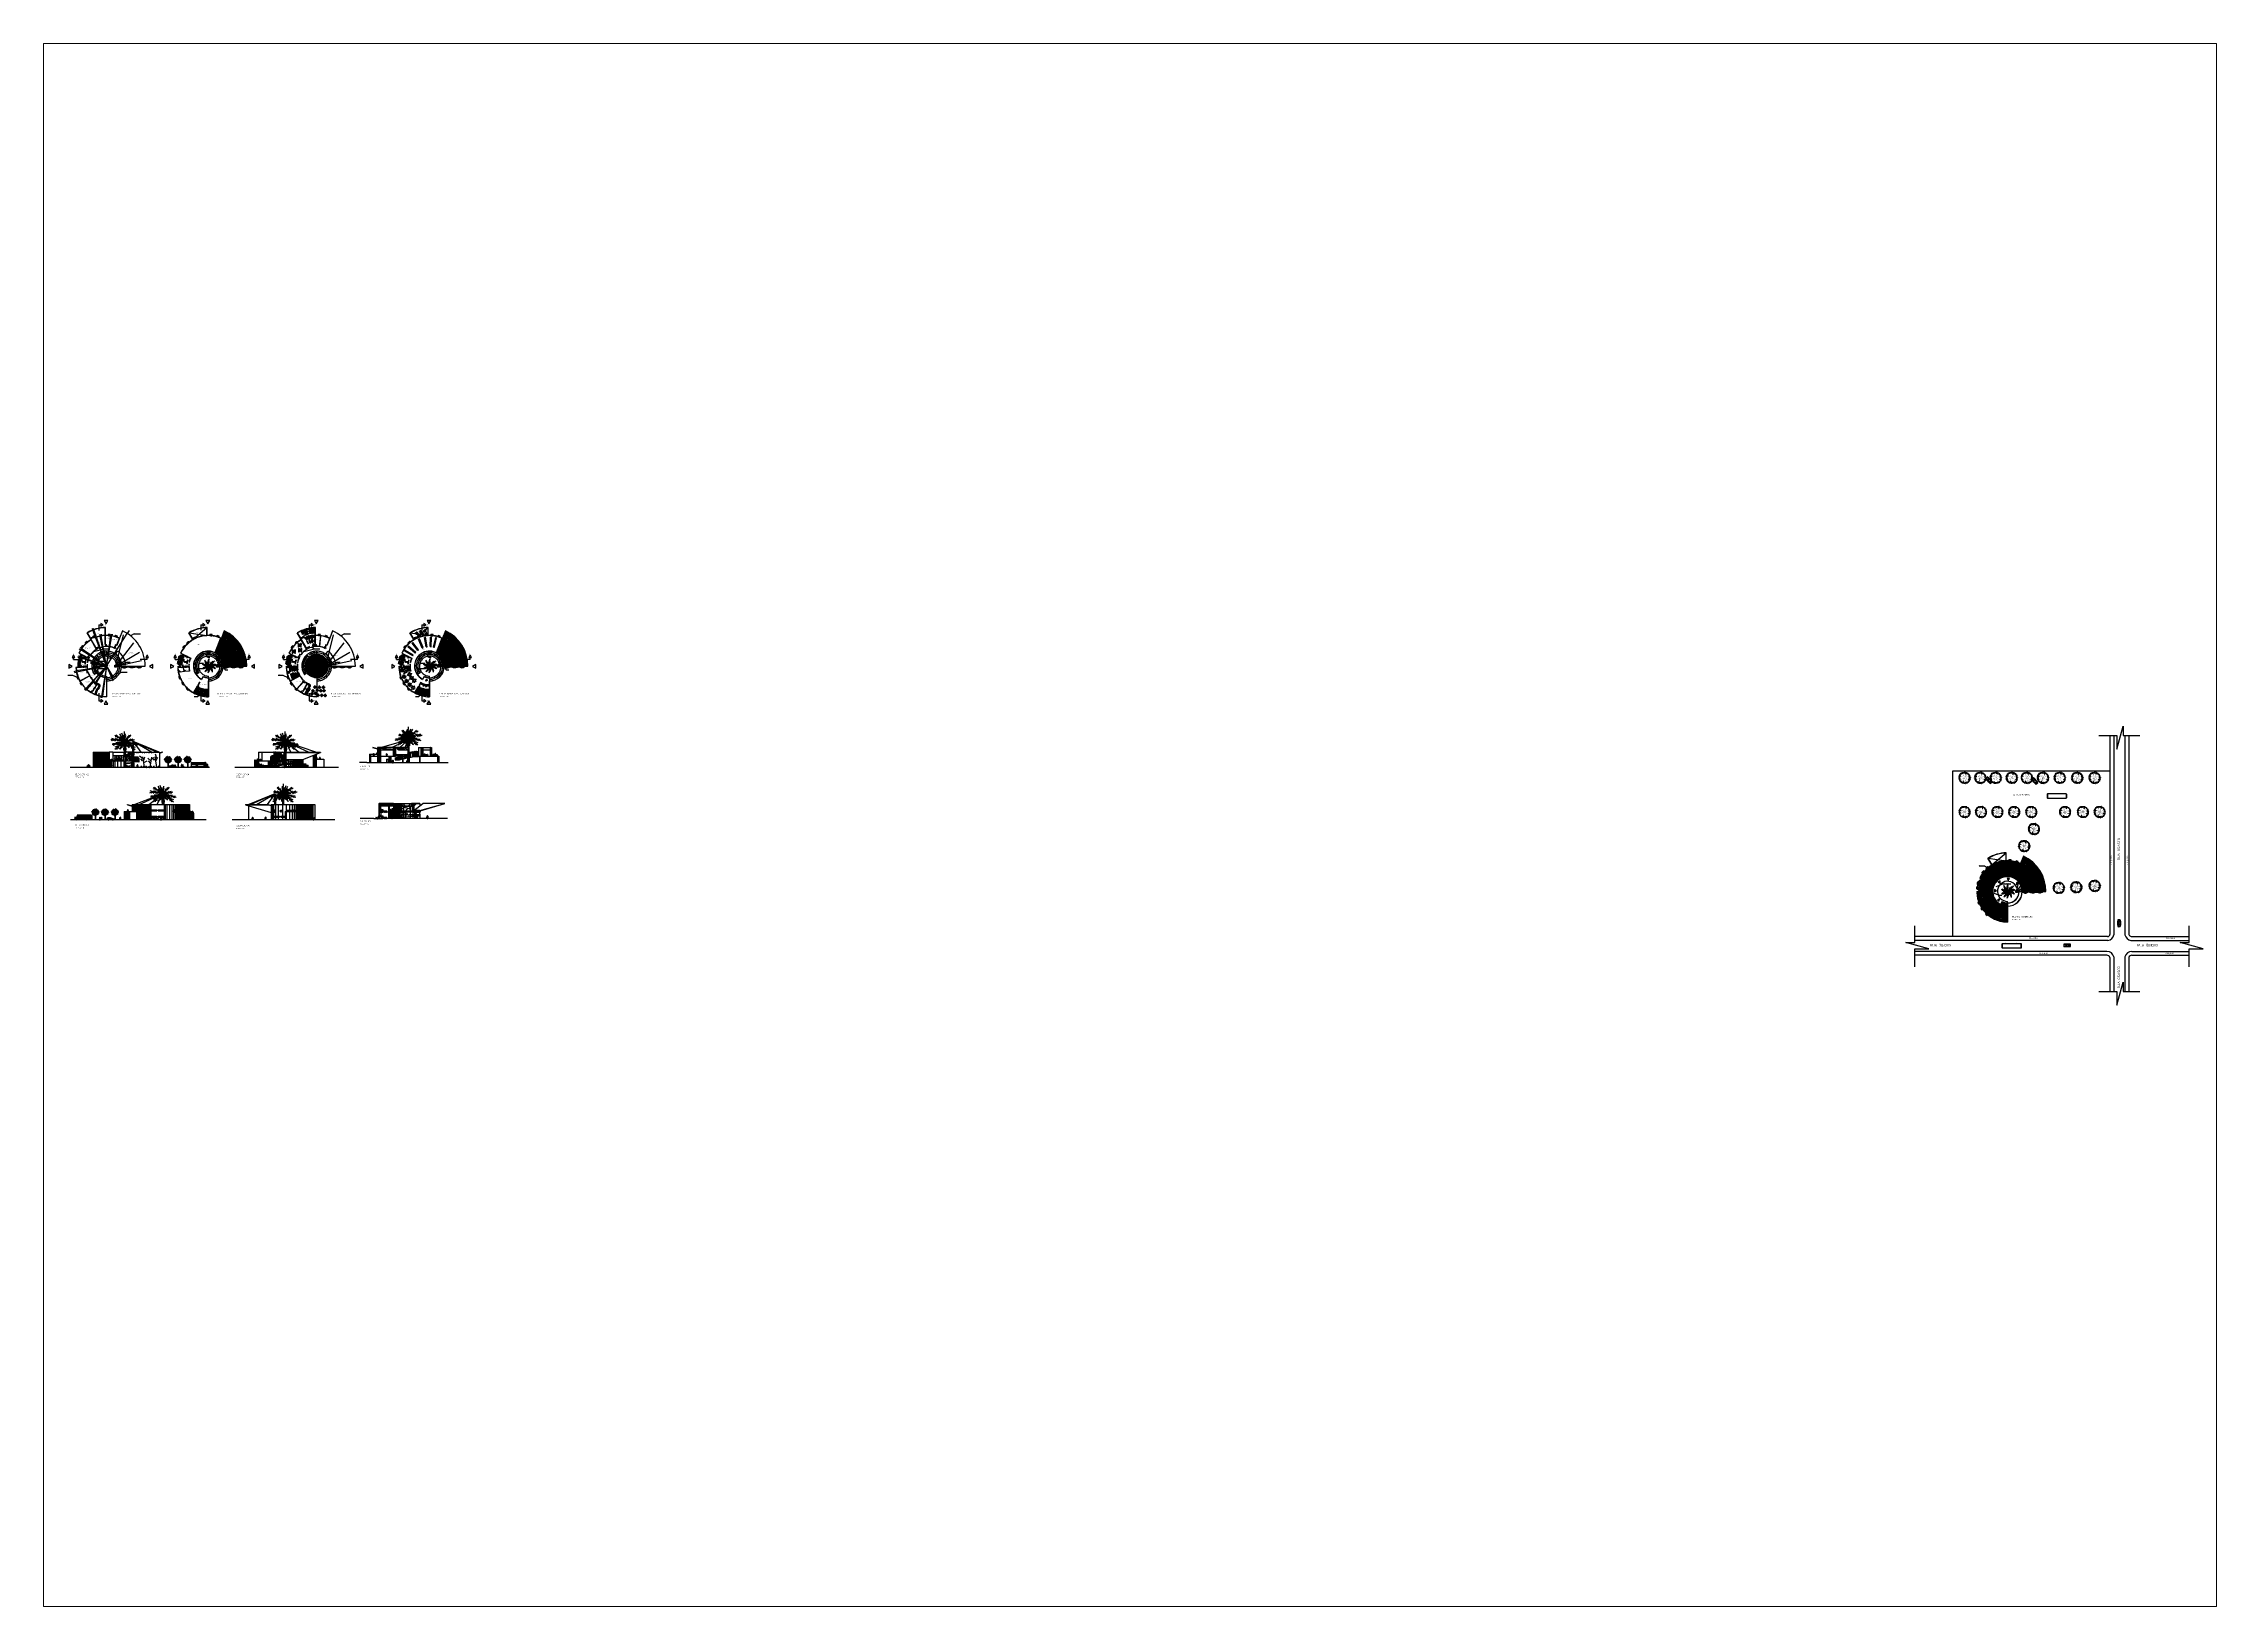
# Paper-space layout 'Layout1' of a CAD drawing. Extents: x 28 to 252, y 20 to 181.
# The model-space entities are those that its viewports show. They can reach past a viewport. Long polylines and large blocks are cut down to what shows.
import ezdxf

# ---------------------------------------------------------------- set-up
doc = ezdxf.new("R2010")
doc.units = 0
doc.linetypes.add('ACAD_ISO02W100', pattern=[15, 12, -3])
doc.layers.get('0').update_dxf_attribs({"linetype": 'CONTINUOUS'})
doc.layers.get('DEFPOINTS').update_dxf_attribs({"linetype": 'CONTINUOUS'})
for name, color, linetype in [('1', 7, 'CONTINUOUS'), ('2', 7, 'CONTINUOUS'), ('3', 7, 'CONTINUOUS'), ('4', 7, 'CONTINUOUS'), ('5', 7, 'CONTINUOUS'), ('7', 7, 'CONTINUOUS'), ('8', 7, 'CONTINUOUS'), ('ARVORE', 7, 'CONTINUOUS'), ('COTA', 1, 'CONTINUOUS'), ('ESQUAD', 3, 'CONTINUOUS'), ('HACHURA', 1, 'CONTINUOUS'), ('L_DECA', 7, 'CONTINUOUS'), ('P_LMCT', 8, 'CONTINUOUS'), ('PAREDE', 6, 'CONTINUOUS'), ('PROJ', 1, 'CONTINUOUS'), ('TRACO01', 7, 'CONTINUOUS'), ('TRACO02', 4, 'CONTINUOUS'), ('TREES', 3, 'CONTINUOUS'), ('VEGETACAO', 3, 'CONTINUOUS')]:
    doc.layers.add(name, color=color, linetype=linetype)
doc.styles.get("Standard").update_dxf_attribs({"font": 'ISOCP'})
doc.dimstyles.new('COTA100', dxfattribs={"dimscale": 0.1, "dimtxt": 1.5, "dimasz": 1, "dimexe": 1, "dimexo": 1, "dimgap": 1, "dimtad": 1, "dimlfac": -1, "dimzin": 0, "dimdsep": 46, "dimtxsty": 'Standard', "dimblk1": 'ARCHTICK', "dimblk2": 'ARCHTICK', "dimsah": 1, "dimcen": 1, "dimdle": 1, "dimclrt": 3, "dimadec": 0, "dimazin": 0, "dimtfac": 1, "dimtmove": 0, "dimatfit": 3, "dimldrblk": 'ARCHTICK', "dimfxl": 1, "dimtolj": 1, "dimtzin": 0, "dimarcsym": 0})

# ---------------------------------------------------------------- blocks, each defined once
blk = doc.blocks.new('ARV-ELEV4')
for p, q in [((68, 1442), (63, 1649)), ((426, 1765), (439, 1794)), ((468, 1800), (446, 1737)), ((500, 1990), (514, 2057)), ((537, 2043), (511, 1948))]:
    blk.add_line(p, q)
for points in [[(-970, 2420), (-960, 2447), (-946, 2465), (-929, 2484), (-915, 2505), (-890, 2509), (-878, 2488), (-853, 2488), (-816, 2459), (-795, 2449), (-810, 2430), (-832, 2441), (-853, 2453), (-867, 2472), (-880, 2451), (-869, 2430), (-867, 2406), (-890, 2404), (-898, 2426), (-884, 2447), (-874, 2467), (-896, 2478), (-917, 2467), (-929, 2447), (-909, 2437), (-925, 2414), (-952, 2406), (-1001, 2393), (-991, 2369), (-966, 2362), (-948, 2379), (-942, 2404), (-952, 2381), (-942, 2356), (-917, 2356), (-894, 2364), (-884, 2387), (-859, 2383), (-837, 2391), (-824, 2412), (-818, 2383), (-820, 2360), (-834, 2379), (-837, 2356), (-847, 2336), (-870, 2327), (-894, 2319), (-896, 2344), (-915, 2327), (-940, 2319), (-966, 2307), (-956, 2286), (-929, 2286), (-913, 2303), (-909, 2325), (-894, 2307), (-868, 2292), (-839, 2294), (-837, 2319), (-865, 2323), (-905, 2315), (-927, 2311), (-919, 2336), (-933, 2354), (-956, 2356), (-968, 2336), (-968, 2325)], [(-877, 2631), (-866, 2658), (-852, 2676), (-835, 2695), (-821, 2715), (-796, 2719), (-784, 2699), (-759, 2699), (-722, 2670), (-702, 2660), (-716, 2641), (-739, 2651), (-759, 2664), (-774, 2682), (-786, 2662), (-776, 2641), (-774, 2616), (-796, 2614), (-805, 2637), (-790, 2658), (-780, 2678), (-802, 2688), (-823, 2678), (-835, 2658), (-815, 2647), (-831, 2625), (-858, 2616), (-908, 2604), (-897, 2579), (-873, 2573), (-854, 2590), (-848, 2614), (-858, 2592), (-848, 2567), (-823, 2567), (-800, 2575), (-790, 2598), (-765, 2594), (-743, 2602), (-730, 2622), (-724, 2594), (-726, 2571), (-741, 2590), (-743, 2567), (-753, 2546), (-776, 2538), (-800, 2530), (-803, 2555), (-821, 2538), (-846, 2530), (-873, 2518), (-862, 2497), (-836, 2497), (-819, 2513), (-815, 2536), (-801, 2518), (-774, 2503), (-745, 2505), (-743, 2530), (-772, 2534), (-811, 2526), (-833, 2522), (-825, 2546), (-840, 2565), (-862, 2567), (-875, 2546), (-875, 2536)], [(-808, 2097), (-798, 2124), (-784, 2142), (-767, 2161), (-753, 2181), (-728, 2185), (-716, 2165), (-691, 2165), (-654, 2136), (-633, 2126), (-648, 2107), (-670, 2117), (-691, 2130), (-705, 2148), (-718, 2128), (-707, 2107), (-705, 2082), (-728, 2080), (-736, 2103), (-722, 2124), (-711, 2144), (-734, 2155), (-755, 2144), (-767, 2124), (-746, 2113), (-763, 2091), (-790, 2083), (-839, 2070), (-829, 2046), (-804, 2039), (-786, 2056), (-779, 2080), (-790, 2058), (-780, 2033), (-755, 2033), (-732, 2041), (-722, 2064), (-697, 2060), (-674, 2068), (-662, 2089), (-656, 2060), (-658, 2037), (-672, 2056), (-674, 2033), (-685, 2012), (-707, 2004), (-732, 1996), (-734, 2021), (-753, 2004), (-777, 1996), (-804, 1984), (-794, 1963), (-767, 1963), (-751, 1980), (-747, 2002), (-732, 1984), (-705, 1969), (-677, 1971), (-675, 1996), (-703, 2000), (-742, 1992), (-765, 1988), (-757, 2013), (-771, 2031), (-794, 2033), (-806, 2013), (-806, 2002)], [(-769, 2355), (-759, 2382), (-745, 2401), (-728, 2419), (-714, 2440), (-689, 2444), (-677, 2423), (-652, 2423), (-615, 2394), (-594, 2384), (-609, 2365), (-631, 2376), (-652, 2388), (-666, 2407), (-679, 2386), (-669, 2366), (-667, 2341), (-689, 2339), (-697, 2361), (-683, 2382), (-673, 2403), (-695, 2413), (-716, 2403), (-728, 2382), (-708, 2372), (-724, 2349), (-751, 2341), (-800, 2329), (-790, 2304), (-765, 2298), (-747, 2314), (-741, 2339), (-751, 2316), (-741, 2291), (-716, 2291), (-693, 2300), (-683, 2322), (-658, 2318), (-636, 2326), (-623, 2347), (-617, 2318), (-619, 2295), (-634, 2314), (-636, 2291), (-646, 2271), (-669, 2263), (-693, 2254), (-695, 2279), (-714, 2263), (-739, 2254), (-765, 2242), (-755, 2221), (-728, 2221), (-712, 2238), (-708, 2261), (-693, 2242), (-667, 2228), (-638, 2230), (-636, 2254), (-665, 2258), (-704, 2250), (-726, 2246), (-718, 2271), (-732, 2289), (-755, 2291), (-768, 2271), (-768, 2261)], [(-161, 3203), (-187, 3209), (-210, 3197), (-214, 3174), (-194, 3162), (-214, 3152), (-243, 3156), (-268, 3158), (-274, 3135), (-292, 3121), (-299, 3143), (-299, 3170), (-311, 3193), (-336, 3201), (-356, 3191), (-338, 3174), (-321, 3156), (-317, 3133), (-342, 3135), (-365, 3144), (-379, 3123), (-358, 3104), (-336, 3102), (-313, 3092), (-305, 3069), (-305, 3045), (-330, 3038), (-354, 3036), (-363, 3014), (-385, 3010), (-410, 3020), (-431, 3030), (-439, 3053), (-466, 3059), (-488, 3061), (-513, 3057), (-533, 3043), (-519, 3022), (-486, 3022), (-466, 3008), (-464, 2985), (-484, 2975), (-513, 2975), (-536, 2969), (-521, 2946), (-507, 2927), (-519, 2907), (-544, 2897), (-569, 2897), (-575, 2874), (-593, 2890), (-618, 2899), (-630, 2876), (-614, 2860), (-606, 2837), (-630, 2831), (-653, 2837), (-676, 2831), (-700, 2835), (-723, 2847), (-744, 2837), (-750, 2810), (-750, 2786), (-725, 2777), (-701, 2779), (-682, 2765), (-699, 2744), (-721, 2738), (-731, 2718), (-715, 2697), (-697, 2683), (-717, 2672), (-709, 2650), (-684, 2641), (-664, 2654), (-647, 2637), (-664, 2621), (-690, 2623), (-715, 2621), (-725, 2600), (-721, 2578), (-692, 2573), (-668, 2580), (-647, 2592), (-635, 2567), (-637, 2545), (-653, 2528), (-672, 2514), (-668, 2491), (-651, 2475), (-625, 2472), (-616, 2497), (-629, 2518), (-625, 2540), (-602, 2532), (-577, 2532), (-571, 2559), (-573, 2584), (-550, 2579), (-528, 2581), (-515, 2602), (-511, 2627), (-489, 2639), (-466, 2637), (-447, 2651), (-468, 2666), (-462, 2689), (-437, 2701), (-416, 2715), (-418, 2738), (-392, 2742), (-371, 2732), (-357, 2754), (-357, 2779), (-359, 2802), (-334, 2808), (-309, 2802), (-291, 2787), (-276, 2812), (-266, 2835), (-239, 2837), (-217, 2824), (-208, 2802), (-198, 2777), (-171, 2771), (-145, 2771), (-130, 2789), (-128, 2812), (-105, 2814), (-93, 2793), (-72, 2779), (-50, 2785), (-25, 2791), (-2, 2801), (24, 2810), (47, 2797), (55, 2775), (78, 2772), (101, 2779), (123, 2793), (138, 2774), (164, 2774), (181, 2793), (201, 2783), (206, 2758), (232, 2752), (243, 2772), (269, 2781), (292, 2770), (304, 2750), (327, 2748), (350, 2741), (381, 2731), (403, 2725), (407, 2752), (381, 2758), (358, 2754), (331, 2756), (321, 2780), (323, 2805), (294, 2807), (269, 2795), (253, 2811), (251, 2834), (228, 2840), (206, 2832), (189, 2816), (218, 2803), (241, 2797), (214, 2797), (197, 2816), (187, 2840), (185, 2865), (173, 2844), (195, 2826), (216, 2811), (191, 2803), (169, 2807), (160, 2834), (160, 2861), (154, 2886), (121, 2890), (99, 2892), (117, 2865), (142, 2855), (160, 2840), (142, 2820), (115, 2805), (86, 2810), (64, 2832), (59, 2859), (59, 2888), (33, 2902), (6, 2902), (-2, 2880), (14, 2861), (41, 2873), (62, 2888), (88, 2880), (109, 2869), (113, 2844), (92, 2828), (70, 2830), (41, 2838), (14, 2838), (18, 2810), (-4, 2801), (-19, 2820), (-29, 2841), (-31, 2863), (-21, 2886), (-48, 2892), (-41, 2867), (-35, 2845), (-58, 2841), (-76, 2861), (-79, 2886), (-64, 2904), (-89, 2915), (-111, 2917), (-107, 2892), (-87, 2880), (-107, 2867), (-136, 2863), (-153, 2880), (-175, 2886), (-206, 2886), (-210, 2859), (-186, 2847), (-163, 2839), (-122, 2859), (-112, 2839), (-124, 2818), (-147, 2814), (-175, 2820), (-190, 2841), (-204, 2820), (-204, 2806)], [(-668, 1804), (-657, 1831), (-643, 1850), (-626, 1868), (-612, 1889), (-587, 1893), (-575, 1872), (-550, 1872), (-513, 1843), (-493, 1833), (-507, 1815), (-530, 1825), (-550, 1837), (-565, 1856), (-577, 1835), (-567, 1815), (-565, 1790), (-587, 1788), (-596, 1810), (-581, 1831), (-571, 1852), (-593, 1862), (-614, 1852), (-626, 1831), (-606, 1821), (-622, 1798), (-649, 1790), (-699, 1778), (-688, 1753), (-664, 1747), (-645, 1763), (-639, 1788), (-649, 1765), (-639, 1740), (-614, 1740), (-592, 1749), (-581, 1771), (-556, 1767), (-534, 1775), (-521, 1796), (-515, 1767), (-517, 1745), (-532, 1763), (-534, 1740), (-544, 1720), (-567, 1712), (-592, 1703), (-594, 1728), (-612, 1712), (-637, 1703), (-664, 1691), (-653, 1670), (-627, 1670), (-610, 1687), (-606, 1710), (-592, 1691), (-565, 1677), (-536, 1679), (-534, 1703), (-563, 1707), (-602, 1699), (-625, 1695), (-616, 1720), (-631, 1738), (-653, 1741), (-666, 1720), (-666, 1710)], [(-616, 2829), (-624, 2804), (-653, 2792), (-676, 2781), (-633, 2785), (-587, 2794), (-606, 2808), (-587, 2833), (-571, 2849), (-558, 2829), (-538, 2843), (-523, 2864), (-523, 2888), (-511, 2909), (-488, 2907), (-470, 2925), (-466, 2901), (-482, 2884), (-503, 2868), (-519, 2886), (-509, 2862), (-486, 2847), (-466, 2862), (-451, 2886), (-441, 2907), (-439, 2929), (-457, 2948), (-426, 2964), (-400, 2966), (-391, 2944), (-396, 2966), (-418, 2971), (-443, 2975), (-474, 2975), (-449, 2985), (-422, 2983), (-412, 2962), (-406, 2954)], [(-169, 3007), (-142, 2985), (-116, 2970), (-93, 2964), (-93, 2989), (-101, 3012), (-78, 3016), (-56, 3005), (-52, 2983), (-76, 2981), (-89, 3001), (-111, 3003), (-128, 2987), (-142, 2966), (-157, 2948), (-173, 2927), (-204, 2927), (-245, 2956), (-251, 2933), (-223, 2927), (-227, 2902), (-249, 2900), (-272, 2903), (-286, 2923), (-307, 2938), (-324, 2919), (-307, 2898), (-280, 2896), (-260, 2907), (-270, 2886), (-295, 2874), (-317, 2884), (-338, 2872), (-355, 2843), (-336, 2828), (-324, 2855), (-322, 2878), (-330, 2901), (-357, 2901), (-383, 2898), (-408, 2890), (-375, 2898), (-346, 2909), (-379, 2880), (-402, 2861), (-418, 2845), (-396, 2843), (-375, 2853), (-385, 2874), (-412, 2884), (-437, 2882), (-457, 2870), (-468, 2849), (-443, 2847), (-437, 2824), (-453, 2800), (-478, 2781), (-499, 2767), (-497, 2794), (-488, 2816), (-511, 2814), (-532, 2802), (-552, 2785), (-523, 2779), (-499, 2779), (-493, 2756), (-511, 2740), (-534, 2736), (-536, 2761), (-558, 2744), (-563, 2719), (-534, 2709), (-509, 2715), (-488, 2728), (-470, 2752), (-462, 2775), (-435, 2789), (-410, 2793), (-387, 2800), (-402, 2775), (-420, 2761), (-429, 2783), (-451, 2787), (-476, 2783), (-488, 2761), (-491, 2738), (-478, 2713), (-493, 2686), (-509, 2670), (-524, 2652), (-534, 2672), (-556, 2674), (-554, 2649), (-542, 2627), (-552, 2604), (-569, 2621), (-575, 2643), (-556, 2660), (-536, 2672), (-573, 2670), (-602, 2664), (-627, 2656), (-600, 2645), (-583, 2627), (-596, 2598), (-622, 2598), (-618, 2629), (-606, 2652), (-616, 2674), (-629, 2697), (-629, 2724), (-612, 2742), (-639, 2757), (-668, 2746), (-661, 2722), (-647, 2701), (-620, 2699), (-598, 2709), (-589, 2732), (-567, 2742), (-575, 2717), (-602, 2697), (-622, 2685), (-645, 2683), (-649, 2687)], [(-630, 2055), (-620, 2081), (-605, 2100), (-589, 2118), (-575, 2139), (-550, 2143), (-537, 2122), (-513, 2122), (-476, 2093), (-455, 2083), (-470, 2065), (-492, 2075), (-513, 2087), (-527, 2106), (-540, 2085), (-529, 2065), (-527, 2040), (-550, 2038), (-558, 2061), (-544, 2081), (-533, 2102), (-556, 2112), (-577, 2102), (-589, 2081), (-568, 2071), (-585, 2048), (-612, 2040), (-661, 2028), (-651, 2003), (-626, 1997), (-608, 2013), (-601, 2038), (-612, 2015), (-601, 1991), (-577, 1991), (-554, 1999), (-544, 2021), (-519, 2017), (-496, 2026), (-484, 2046), (-478, 2017), (-480, 1995), (-494, 2013), (-496, 1991), (-507, 1970), (-529, 1962), (-554, 1954), (-556, 1978), (-575, 1962), (-599, 1954), (-626, 1941), (-616, 1921), (-589, 1921), (-573, 1937), (-569, 1960), (-554, 1941), (-527, 1927), (-499, 1929), (-496, 1953), (-525, 1958), (-564, 1949), (-587, 1945), (-579, 1970), (-593, 1989), (-616, 1991), (-628, 1970), (-628, 1960)], [(-598, 2255), (-588, 2282), (-573, 2300), (-557, 2319), (-542, 2339), (-517, 2343), (-505, 2323), (-480, 2323), (-443, 2294), (-423, 2284), (-437, 2265), (-460, 2275), (-480, 2288), (-495, 2306), (-507, 2286), (-497, 2265), (-495, 2240), (-518, 2238), (-526, 2261), (-511, 2282), (-501, 2302), (-524, 2313), (-544, 2302), (-557, 2282), (-536, 2271), (-553, 2249), (-579, 2240), (-629, 2228), (-618, 2203), (-594, 2197), (-575, 2214), (-569, 2238), (-579, 2216), (-569, 2191), (-544, 2191), (-522, 2199), (-511, 2222), (-487, 2218), (-464, 2226), (-452, 2247), (-445, 2218), (-448, 2195), (-462, 2214), (-464, 2191), (-474, 2170), (-497, 2162), (-522, 2154), (-524, 2179), (-542, 2162), (-567, 2154), (-594, 2142), (-584, 2121), (-557, 2121), (-540, 2137), (-536, 2160), (-522, 2142), (-495, 2127), (-466, 2129), (-464, 2154), (-493, 2158), (-532, 2150), (-555, 2146), (-546, 2170), (-561, 2189), (-583, 2191), (-596, 2170), (-596, 2160)], [(-504, 1912), (-494, 1939), (-479, 1958), (-463, 1976), (-448, 1997), (-424, 2001), (-411, 1980), (-387, 1980), (-349, 1951), (-329, 1941), (-343, 1922), (-366, 1933), (-387, 1945), (-401, 1964), (-413, 1943), (-403, 1922), (-401, 1898), (-424, 1896), (-432, 1918), (-417, 1939), (-407, 1960), (-430, 1970), (-450, 1960), (-463, 1939), (-442, 1929), (-459, 1906), (-485, 1898), (-535, 1885), (-525, 1861), (-500, 1855), (-481, 1871), (-475, 1896), (-485, 1873), (-475, 1848), (-450, 1848), (-428, 1857), (-417, 1879), (-393, 1875), (-370, 1883), (-358, 1904), (-352, 1875), (-354, 1852), (-368, 1871), (-370, 1848), (-380, 1828), (-403, 1819), (-428, 1811), (-430, 1836), (-448, 1820), (-473, 1811), (-500, 1799), (-490, 1778), (-463, 1778), (-446, 1795), (-442, 1817), (-428, 1799), (-401, 1784), (-372, 1786), (-370, 1811), (-399, 1815), (-438, 1807), (-461, 1803), (-453, 1828), (-467, 1846), (-490, 1848), (-502, 1828), (-502, 1818)], [(64, 2980), (37, 2986), (14, 2974), (10, 2951), (31, 2939), (10, 2929), (-19, 2933), (-43, 2935), (-49, 2912), (-68, 2898), (-74, 2920), (-74, 2947), (-86, 2970), (-111, 2978), (-132, 2968), (-113, 2951), (-97, 2933), (-93, 2910), (-117, 2912), (-140, 2921), (-155, 2900), (-134, 2881), (-111, 2879), (-89, 2869), (-80, 2846), (-80, 2822), (-105, 2815), (-130, 2813), (-138, 2791), (-161, 2787), (-185, 2797), (-206, 2807), (-214, 2830), (-241, 2836), (-264, 2838), (-288, 2834), (-309, 2820), (-295, 2799), (-262, 2799), (-241, 2785), (-239, 2762), (-260, 2752), (-289, 2752), (-311, 2746), (-297, 2723), (-282, 2704), (-295, 2684), (-319, 2674), (-344, 2674), (-350, 2651), (-369, 2667), (-394, 2676), (-406, 2653), (-390, 2637), (-381, 2614), (-406, 2608), (-429, 2614), (-451, 2608), (-476, 2612), (-499, 2624), (-519, 2614), (-525, 2587), (-526, 2563), (-501, 2554), (-476, 2556), (-458, 2542), (-474, 2521), (-497, 2515), (-507, 2495), (-491, 2474), (-472, 2460), (-493, 2449), (-484, 2427), (-460, 2418), (-439, 2431), (-423, 2414), (-439, 2398), (-466, 2400), (-491, 2398), (-501, 2377), (-497, 2355), (-468, 2350), (-443, 2357), (-423, 2369), (-410, 2344), (-412, 2321), (-429, 2305), (-447, 2291), (-443, 2268), (-427, 2251), (-400, 2249), (-392, 2274), (-404, 2295), (-400, 2317), (-377, 2309), (-353, 2309), (-347, 2336), (-349, 2361), (-326, 2356), (-303, 2358), (-291, 2379), (-287, 2404), (-264, 2416), (-241, 2414), (-223, 2428), (-243, 2443), (-237, 2465), (-213, 2478), (-192, 2492), (-194, 2515), (-167, 2519), (-147, 2509), (-132, 2531), (-132, 2556), (-134, 2579), (-109, 2585), (-85, 2579), (-66, 2564), (-52, 2589), (-42, 2612), (-15, 2614), (8, 2601), (16, 2579), (26, 2554), (53, 2548), (80, 2548), (94, 2566), (96, 2589), (119, 2591), (131, 2570), (152, 2556), (175, 2562), (199, 2568), (222, 2578), (249, 2587), (271, 2574), (280, 2551), (302, 2549), (325, 2556), (348, 2570), (362, 2551), (389, 2551), (405, 2570), (426, 2560), (430, 2535), (457, 2529), (467, 2549), (494, 2557), (517, 2547), (529, 2527), (552, 2524), (574, 2518), (605, 2508), (628, 2502), (632, 2529), (605, 2535), (582, 2531), (556, 2533), (545, 2557), (547, 2582), (519, 2584), (494, 2572), (477, 2588), (475, 2611), (453, 2617), (430, 2609), (414, 2593), (442, 2580), (465, 2574), (438, 2574), (422, 2593), (412, 2617), (410, 2642), (397, 2621), (420, 2603), (440, 2588), (416, 2580), (393, 2584), (385, 2611), (385, 2638), (379, 2663), (346, 2667), (323, 2669), (342, 2642), (366, 2632), (385, 2617), (366, 2597), (339, 2582), (311, 2586), (288, 2609), (284, 2636), (284, 2665), (257, 2679), (230, 2679), (222, 2657), (239, 2638), (265, 2650), (286, 2665), (313, 2656), (333, 2646), (337, 2621), (317, 2605), (294, 2607), (265, 2615), (239, 2615), (243, 2587), (220, 2578), (206, 2597), (195, 2617), (193, 2640), (204, 2663), (177, 2669), (183, 2644), (189, 2622), (166, 2618), (148, 2638), (146, 2663), (160, 2681), (136, 2692), (113, 2694), (117, 2669), (138, 2657), (117, 2644), (88, 2640), (72, 2657), (49, 2663), (18, 2663), (14, 2636), (39, 2624), (61, 2616), (103, 2636), (113, 2615), (101, 2595), (78, 2591), (49, 2597), (35, 2618), (20, 2597), (20, 2583)], [(55, 2784), (82, 2762), (109, 2747), (132, 2741), (132, 2766), (123, 2788), (146, 2793), (169, 2782), (173, 2760), (148, 2758), (136, 2778), (113, 2780), (97, 2764), (82, 2743), (68, 2725), (51, 2704), (20, 2704), (-21, 2733), (-27, 2710), (2, 2704), (-2, 2679), (-25, 2677), (-48, 2679), (-62, 2700), (-83, 2715), (-99, 2696), (-83, 2675), (-56, 2673), (-35, 2684), (-46, 2663), (-70, 2651), (-93, 2661), (-114, 2649), (-130, 2620), (-112, 2605), (-99, 2632), (-97, 2655), (-105, 2677), (-132, 2677), (-159, 2675), (-184, 2667), (-151, 2675), (-122, 2686), (-155, 2657), (-177, 2638), (-194, 2622), (-171, 2620), (-151, 2630), (-161, 2651), (-188, 2661), (-212, 2659), (-233, 2647), (-243, 2626), (-219, 2624), (-212, 2601), (-229, 2577), (-254, 2558), (-274, 2544), (-272, 2571), (-264, 2593), (-287, 2591), (-307, 2579), (-328, 2562), (-299, 2556), (-274, 2556), (-268, 2533), (-287, 2517), (-309, 2513), (-311, 2538), (-334, 2521), (-338, 2496), (-309, 2486), (-285, 2492), (-264, 2505), (-245, 2529), (-237, 2552), (-210, 2566), (-186, 2570), (-163, 2577), (-177, 2552), (-196, 2538), (-204, 2560), (-227, 2564), (-252, 2560), (-264, 2538), (-266, 2515), (-254, 2490), (-268, 2463), (-285, 2447), (-299, 2428), (-309, 2449), (-332, 2451), (-330, 2426), (-318, 2404), (-328, 2381), (-344, 2398), (-351, 2420), (-332, 2437), (-311, 2449), (-349, 2447), (-377, 2441), (-402, 2433), (-375, 2422), (-359, 2404), (-371, 2375), (-398, 2375), (-394, 2406), (-381, 2429), (-392, 2451), (-404, 2474), (-404, 2501), (-388, 2519), (-414, 2534), (-443, 2523), (-437, 2499), (-423, 2478), (-396, 2476), (-373, 2486), (-365, 2509), (-342, 2519), (-351, 2494), (-377, 2474), (-398, 2462), (-421, 2459), (-425, 2464)], [(-368, 1746), (-374, 1708), (-412, 1714), (-434, 1676), (-396, 1676), (-428, 1638), (-390, 1627), (-374, 1686), (-363, 1648), (-374, 1611), (-325, 1600), (-287, 1600), (-271, 1638), (-330, 1665), (-368, 1659), (-314, 1697), (-276, 1703), (-276, 1741), (-314, 1741), (-271, 1735), (-309, 1746), (-347, 1735), (-347, 1752)], [(-392, 2069), (-382, 2096), (-367, 2114), (-351, 2133), (-336, 2153), (-312, 2157), (-299, 2137), (-274, 2137), (-237, 2108), (-217, 2098), (-231, 2079), (-254, 2089), (-274, 2102), (-289, 2120), (-301, 2100), (-291, 2079), (-289, 2054), (-312, 2052), (-320, 2075), (-305, 2096), (-295, 2116), (-318, 2126), (-338, 2116), (-351, 2096), (-330, 2085), (-347, 2063), (-373, 2054), (-423, 2042), (-413, 2017), (-388, 2011), (-369, 2028), (-363, 2052), (-373, 2030), (-363, 2005), (-338, 2005), (-316, 2013), (-305, 2036), (-281, 2032), (-258, 2040), (-246, 2060), (-240, 2032), (-242, 2009), (-256, 2028), (-258, 2005), (-268, 1984), (-291, 1976), (-316, 1968), (-318, 1993), (-336, 1976), (-361, 1968), (-388, 1956), (-378, 1935), (-351, 1935), (-334, 1951), (-330, 1974), (-316, 1956), (-289, 1941), (-260, 1943), (-258, 1968), (-287, 1972), (-326, 1964), (-349, 1960), (-341, 1984), (-355, 2003), (-378, 2005), (-390, 1984), (-390, 1974)], [(-166, 1974), (-184, 1992), (-205, 2003), (-192, 2025), (-178, 2044), (-200, 2048), (-217, 2067), (-202, 2085), (-180, 2087), (-163, 2071), (-141, 2065), (-132, 2089), (-122, 2112), (-102, 2102), (-79, 2110), (-75, 2132), (-77, 2155), (-89, 2178), (-116, 2186), (-139, 2182), (-153, 2163), (-172, 2180), (-194, 2182), (-217, 2180), (-235, 2165), (-260, 2157), (-283, 2161), (-305, 2155), (-328, 2151), (-334, 2174), (-349, 2194), (-357, 2217), (-334, 2223), (-312, 2219), (-293, 2236), (-311, 2250), (-299, 2271), (-276, 2269), (-254, 2264), (-229, 2273), (-204, 2283), (-178, 2283), (-155, 2281), (-149, 2305), (-176, 2312), (-200, 2308), (-227, 2299), (-254, 2299), (-274, 2310), (-295, 2328), (-305, 2351), (-287, 2374), (-264, 2376), (-241, 2367), (-229, 2388), (-204, 2394), (-192, 2369), (-173, 2351), (-149, 2345), (-130, 2361), (-110, 2371), (-89, 2357), (-68, 2347), (-60, 2369), (-64, 2392), (-40, 2390), (-17, 2392), (-9, 2417), (-15, 2439), (2, 2456), (29, 2458), (51, 2456), (74, 2451), (94, 2466), (119, 2466), (134, 2447), (154, 2435), (177, 2443), (187, 2420), (179, 2398), (162, 2379), (160, 2357), (170, 2336), (193, 2338), (197, 2313), (179, 2297), (172, 2274), (195, 2266), (222, 2266), (238, 2249), (236, 2227), (259, 2221), (282, 2235), (304, 2241), (323, 2227), (296, 2219), (273, 2217), (267, 2208)], [(75, 1702), (50, 1696), (30, 1683), (17, 1706), (9, 1727), (-7, 1710), (-31, 1706), (-39, 1728), (-29, 1748), (-7, 1754), (10, 1770), (-7, 1790), (-21, 1810), (-1, 1822), (3, 1846), (-14, 1861), (-34, 1871), (-60, 1872), (-81, 1854), (-89, 1832), (-81, 1810), (-105, 1803), (-118, 1785), (-128, 1764), (-125, 1741), (-131, 1715), (-146, 1698), (-153, 1676), (-161, 1654), (-183, 1661), (-208, 1659), (-232, 1663), (-226, 1686), (-210, 1703), (-215, 1728), (-237, 1719), (-248, 1741), (-235, 1759), (-219, 1776), (-214, 1802), (-210, 1828), (-196, 1851), (-182, 1869), (-200, 1887), (-219, 1868), (-229, 1844), (-235, 1817), (-249, 1794), (-269, 1782), (-295, 1774), (-320, 1777), (-330, 1804), (-320, 1825), (-301, 1840), (-312, 1861), (-305, 1885), (-277, 1883), (-252, 1890), (-234, 1908), (-238, 1932), (-237, 1955), (-214, 1965), (-194, 1977), (-209, 1996), (-231, 2004), (-216, 2024), (-206, 2045), (-223, 2065), (-246, 2071), (-251, 2094), (-239, 2118), (-226, 2136), (-211, 2153), (-212, 2178), (-200, 2200), (-176, 2202), (-155, 2214), (-150, 2237), (-126, 2234), (-110, 2216), (-103, 2192), (-85, 2178), (-62, 2177), (-52, 2197), (-29, 2188), (-24, 2163), (-8, 2146), (11, 2162), (25, 2184), (47, 2190), (66, 2177), (83, 2193), (82, 2220), (88, 2242), (110, 2251), (104, 2223), (94, 2203), (98, 2193)], [(-274, 1621), (-264, 1648), (-249, 1667), (-233, 1685), (-219, 1706), (-194, 1710), (-181, 1689), (-157, 1689), (-120, 1660), (-99, 1650), (-114, 1632), (-136, 1642), (-157, 1654), (-171, 1673), (-184, 1652), (-173, 1632), (-171, 1607), (-194, 1605), (-202, 1627), (-188, 1648), (-177, 1669), (-200, 1679), (-221, 1669), (-233, 1648), (-212, 1638), (-229, 1615), (-256, 1607), (-305, 1595), (-295, 1570), (-270, 1564), (-252, 1580), (-245, 1605), (-256, 1582), (-245, 1558), (-221, 1557), (-198, 1566), (-188, 1588), (-163, 1584), (-140, 1592), (-128, 1613), (-122, 1584), (-124, 1562), (-138, 1580), (-140, 1557), (-151, 1537), (-173, 1529), (-198, 1520), (-200, 1545), (-219, 1529), (-243, 1520), (-270, 1508), (-260, 1487), (-233, 1487), (-217, 1504), (-213, 1527), (-198, 1508), (-171, 1494), (-143, 1496), (-140, 1520), (-169, 1524), (-208, 1516), (-231, 1512), (-223, 1537), (-237, 1555), (-260, 1558), (-272, 1537), (-272, 1527)], [(-166, 1902), (-182, 1920), (-203, 1931), (-225, 1933), (-246, 1918), (-236, 1898), (-211, 1912), (-196, 1933), (-188, 1955), (-178, 1978), (-157, 1990), (-139, 1976), (-147, 1953), (-122, 1949), (-110, 1970), (-112, 1992), (-137, 2001), (-151, 2019), (-139, 2040), (-116, 2052), (-102, 2032), (-104, 2009), (-79, 2003), (-56, 2011), (-65, 2034), (-65, 2060), (-42, 2073), (-19, 2062), (-17, 2040), (-32, 2021), (-11, 2005), (-38, 2001), (-60, 1992), (-83, 1999), (-98, 2017), (-85, 2038), (-67, 2052), (-83, 2069), (-69, 2089), (-44, 2081), (-19, 2079), (-11, 2056), (12, 2058), (32, 2071), (49, 2093), (57, 2116), (34, 2114), (10, 2108), (-11, 2097), (-23, 2077), (-3, 2064), (22, 2062), (45, 2066), (59, 2048), (86, 2058), (94, 2083), (78, 2099), (55, 2093), (57, 2118), (78, 2132), (98, 2143), (119, 2161), (129, 2182), (133, 2204), (119, 2223), (96, 2221), (76, 2202), (69, 2176), (61, 2153), (39, 2145), (16, 2147), (26, 2167), (43, 2186), (20, 2190), (-1, 2180), (6, 2155), (-11, 2136), (-25, 2155), (-21, 2180), (-3, 2194), (20, 2204), (-5, 2209), (-27, 2200), (-46, 2182), (-44, 2159), (-21, 2153), (-40, 2139), (-62, 2149), (-64, 2178), (-62, 2200), (-52, 2223), (-46, 2246), (-68, 2252), (-93, 2244), (-108, 2225), (-104, 2202), (-118, 2184), (-141, 2186), (-149, 2211), (-171, 2227), (-196, 2235), (-215, 2217), (-198, 2198), (-223, 2190), (-241, 2207), (-244, 2233), (-227, 2252), (-204, 2258), (-229, 2262), (-256, 2264), (-281, 2254), (-289, 2229), (-262, 2217), (-277, 2198), (-289, 2194)], [(-224, 3286), (-214, 3313), (-200, 3331), (-183, 3350), (-169, 3370), (-144, 3375), (-132, 3354), (-107, 3354), (-70, 3325), (-49, 3315), (-64, 3296), (-86, 3307), (-107, 3319), (-121, 3337), (-134, 3317), (-124, 3296), (-121, 3272), (-144, 3270), (-152, 3292), (-138, 3313), (-128, 3333), (-150, 3344), (-171, 3333), (-183, 3313), (-163, 3303), (-179, 3280), (-206, 3272), (-255, 3259), (-245, 3235), (-220, 3228), (-202, 3245), (-196, 3270), (-206, 3247), (-196, 3222), (-171, 3222), (-148, 3230), (-138, 3253), (-113, 3249), (-91, 3257), (-78, 3278), (-72, 3249), (-74, 3226), (-89, 3245), (-91, 3222), (-101, 3202), (-124, 3193), (-148, 3185), (-150, 3210), (-169, 3193), (-194, 3185), (-220, 3173), (-210, 3152), (-183, 3152), (-167, 3169), (-163, 3191), (-148, 3173), (-122, 3158), (-93, 3160), (-91, 3185), (-119, 3189), (-159, 3181), (-181, 3177), (-173, 3202), (-187, 3220), (-210, 3222), (-222, 3202), (-222, 3191)], [(171, 2324), (152, 2310), (148, 2287), (125, 2293), (105, 2283), (101, 2260), (80, 2248), (57, 2240), (51, 2265), (72, 2279), (95, 2281), (103, 2308), (109, 2330), (84, 2328), (64, 2316), (55, 2293), (35, 2308), (16, 2322), (10, 2300), (18, 2277), (22, 2252), (18, 2230), (-6, 2234), (-27, 2246), (-13, 2267), (-25, 2217), (-19, 2195), (-31, 2174), (-52, 2162), (-70, 2178), (-83, 2199), (-89, 2221), (-111, 2230), (-128, 2211), (-149, 2201), (-177, 2201), (-198, 2189), (-219, 2201), (-221, 2224), (-200, 2234), (-177, 2232), (-167, 2211), (-149, 2228), (-132, 2246), (-155, 2259), (-132, 2275), (-111, 2263), (-105, 2240), (-85, 2257), (-70, 2277), (-89, 2294), (-118, 2296), (-142, 2285), (-155, 2265), (-171, 2283), (-161, 2304), (-138, 2310), (-120, 2294), (-109, 2314), (-105, 2337), (-54, 2337), (-37, 2318), (-23, 2337), (-33, 2359), (-10, 2361), (18, 2361), (16, 2339), (-6, 2333), (-29, 2339), (-43, 2318), (-33, 2298), (-8, 2298), (-15, 2273), (-41, 2269), (-58, 2246), (-27, 2248), (-8, 2265), (6, 2283), (10, 2308), (12, 2331), (33, 2345), (55, 2347), (76, 2337), (86, 2361), (109, 2380), (138, 2382), (161, 2384), (156, 2361), (134, 2359), (126, 2382), (107, 2396), (80, 2396), (62, 2378), (60, 2355), (80, 2345), (105, 2345), (134, 2349), (150, 2326), (171, 2316), (173, 2308)], [(409, 2827), (403, 2852), (399, 2875), (376, 2881), (356, 2871), (379, 2858), (399, 2844), (397, 2819), (372, 2821), (352, 2807), (333, 2821), (323, 2844), (337, 2863), (319, 2877), (315, 2900), (337, 2902), (360, 2900), (377, 2916), (383, 2939), (405, 2932), (428, 2924), (442, 2945), (442, 2972), (418, 2978), (395, 2972), (412, 2992), (397, 3011), (377, 2998), (354, 2996), (331, 3003), (315, 2986), (296, 2972), (274, 2963), (255, 2947), (280, 2945), (307, 2945), (329, 2957), (346, 2974), (362, 2957), (366, 2935), (348, 2916), (331, 2933), (311, 2945), (288, 2947), (274, 2928), (290, 2910), (286, 2885), (261, 2879), (239, 2896), (230, 2918), (247, 2937), (269, 2945), (267, 2970), (247, 2980), (222, 2982), (204, 2968), (208, 2945), (222, 2926), (228, 2904), (208, 2894), (187, 2906), (179, 2929), (181, 2951), (204, 2955), (181, 2964), (166, 2945), (164, 2922), (166, 2900), (181, 2881), (168, 2861), (148, 2873), (136, 2896), (134, 2920), (152, 2935), (146, 2957), (123, 2962), (101, 2953), (90, 2933), (68, 2929), (59, 2953), (45, 2972), (24, 2962), (2, 2964), (4, 2986), (49, 2990), (59, 2970), (82, 2976), (94, 2997), (86, 3019), (62, 3025), (37, 3025), (14, 3017), (-6, 3028), (-2, 3050), (20, 3052), (12, 3075), (-13, 3083), (-37, 3081), (-46, 3056), (-37, 3034), (-62, 3036), (-74, 3056), (-62, 3077), (-66, 3100), (-89, 3102), (-103, 3083), (-122, 3100), (-124, 3122), (-103, 3139), (-80, 3137), (-66, 3118), (-60, 3096), (-33, 3098), (-23, 3120), (-23, 3145), (-47, 3155), (-68, 3166), (-52, 3184), (-29, 3192), (-6, 3184), (0, 3159), (-23, 3151), (-19, 3129), (8, 3128), (23, 3147), (14, 3170), (39, 3182), (64, 3178), (76, 3157), (84, 3184), (80, 3207), (53, 3209), (31, 3213), (10, 3201), (12, 3178), (20, 3155), (6, 3135), (0, 3110), (27, 3104), (51, 3104), (45, 3126), (33, 3147), (53, 3159), (76, 3153), (90, 3135), (84, 3112), (68, 3091), (45, 3087), (22, 3085), (43, 3071), (66, 3075), (88, 3077), (109, 3067), (132, 3060), (121, 3083), (132, 3104), (150, 3087), (160, 3067), (181, 3079), (183, 3104), (160, 3118), (138, 3128), (121, 3149), (117, 3174), (130, 3194), (150, 3174), (165, 3151), (158, 3128), (183, 3120), (206, 3128), (200, 3153), (214, 3174), (235, 3159), (237, 3134), (218, 3120), (195, 3116), (202, 3091), (226, 3077), (251, 3077), (259, 3101), (239, 3118), (263, 3132), (286, 3134), (311, 3134), (313, 3112), (292, 3095), (265, 3093), (241, 3093), (237, 3069), (263, 3064), (261, 3042), (232, 3038), (208, 3042), (197, 3064), (175, 3071), (162, 3050), (185, 3038), (208, 3029), (202, 3007), (177, 3001), (169, 3027), (152, 3046), (127, 3046), (125, 3021), (138, 3001), (115, 2999), (101, 3023), (90, 3046), (68, 3048), (66, 3048)], [(90, 1684), (71, 1702), (51, 1712), (63, 1735), (78, 1754), (55, 1758), (39, 1776), (53, 1795), (76, 1797), (92, 1780), (115, 1774), (123, 1799), (133, 1822), (154, 1811), (177, 1819), (181, 1842), (179, 1865), (166, 1887), (140, 1896), (117, 1892), (102, 1873), (84, 1890), (61, 1892), (39, 1890), (20, 1875), (-5, 1867), (-27, 1871), (-50, 1865), (-73, 1861), (-79, 1884), (-93, 1904), (-101, 1927), (-79, 1933), (-56, 1929), (-37, 1945), (-56, 1960), (-44, 1980), (-21, 1978), (2, 1974), (26, 1982), (51, 1993), (78, 1993), (101, 1990), (107, 2015), (80, 2021), (55, 2017), (28, 2009), (2, 2009), (-19, 2019), (-39, 2038), (-50, 2061), (-31, 2083), (-9, 2085), (14, 2077), (26, 2098), (51, 2104), (64, 2079), (82, 2060), (107, 2054), (125, 2071), (146, 2081), (166, 2067), (187, 2056), (195, 2079), (191, 2102), (216, 2099), (239, 2102), (247, 2126), (241, 2149), (257, 2165), (284, 2167), (307, 2165), (329, 2161), (350, 2176), (375, 2176), (389, 2157), (410, 2145), (432, 2153), (443, 2130), (434, 2108), (418, 2089), (416, 2066), (426, 2046), (449, 2048), (453, 2023), (434, 2007), (428, 1984), (451, 1976), (477, 1976), (494, 1959), (492, 1937), (514, 1930), (537, 1945), (560, 1951), (578, 1936), (551, 1928), (529, 1926), (523, 1918)], [(90, 1612), (73, 1630), (53, 1640), (30, 1642), (10, 1628), (20, 1607), (45, 1622), (59, 1642), (67, 1665), (78, 1688), (98, 1700), (117, 1686), (108, 1663), (133, 1659), (146, 1679), (144, 1702), (119, 1710), (104, 1729), (117, 1749), (139, 1762), (154, 1741), (152, 1719), (176, 1712), (199, 1721), (191, 1743), (191, 1770), (214, 1782), (236, 1772), (238, 1749), (224, 1731), (244, 1714), (218, 1710), (195, 1702), (172, 1708), (158, 1727), (170, 1747), (189, 1762), (172, 1778), (187, 1799), (212, 1791), (236, 1788), (244, 1766), (267, 1768), (288, 1780), (304, 1803), (312, 1825), (290, 1823), (265, 1817), (245, 1807), (232, 1786), (253, 1774), (277, 1772), (300, 1776), (314, 1758), (341, 1768), (350, 1792), (333, 1809), (310, 1803), (312, 1828), (333, 1842), (354, 1852), (374, 1871), (385, 1891), (389, 1914), (374, 1933), (352, 1930), (331, 1912), (325, 1885), (317, 1863), (294, 1854), (271, 1856), (282, 1877), (298, 1896), (275, 1900), (255, 1889), (261, 1865), (245, 1846), (230, 1865), (234, 1889), (253, 1904), (276, 1914), (251, 1918), (228, 1910), (210, 1891), (212, 1869), (234, 1863), (216, 1848), (193, 1859), (191, 1887), (193, 1910), (203, 1933), (210, 1955), (187, 1962), (162, 1953), (148, 1935), (152, 1912), (138, 1894), (115, 1896), (107, 1920), (84, 1937), (59, 1945), (41, 1927), (57, 1908), (32, 1900), (14, 1916), (12, 1943), (28, 1962), (51, 1968), (26, 1972), (0, 1974), (-25, 1964), (-33, 1939), (-7, 1927), (-21, 1908), (-33, 1904)], [(446, 1525), (458, 1547), (470, 1567), (458, 1587), (436, 1593), (444, 1569), (449, 1544), (431, 1527), (414, 1546), (389, 1549), (386, 1572), (393, 1596), (417, 1600), (413, 1623), (425, 1642), (443, 1628), (458, 1611), (482, 1612), (502, 1625), (514, 1605), (525, 1583), (550, 1589), (568, 1608), (554, 1630), (533, 1641), (559, 1645), (561, 1668), (538, 1673), (519, 1687), (507, 1707), (484, 1706), (460, 1708), (438, 1717), (413, 1717), (430, 1699), (450, 1681), (475, 1675), (498, 1676), (499, 1652), (487, 1633), (460, 1632), (460, 1655), (453, 1678), (438, 1695), (414, 1691), (414, 1666), (394, 1651), (372, 1663), (366, 1691), (376, 1713), (400, 1715), (423, 1706), (438, 1726), (430, 1747), (413, 1766), (389, 1768), (377, 1748), (375, 1725), (364, 1704), (342, 1710), (335, 1733), (345, 1756), (362, 1771), (381, 1758), (370, 1780), (347, 1776), (330, 1761), (316, 1743), (314, 1719), (291, 1713), (284, 1736), (291, 1761), (306, 1780), (329, 1778), (340, 1799), (326, 1817), (304, 1827), (283, 1819), (263, 1831), (274, 1855), (276, 1878), (254, 1885), (238, 1901), (255, 1917), (291, 1889), (285, 1867), (306, 1856), (329, 1863), (338, 1885), (324, 1906), (306, 1923), (284, 1932), (276, 1954), (294, 1968), (312, 1954), (321, 1976), (309, 1999), (289, 2014), (266, 2002), (257, 1979), (240, 1998), (245, 2021), (268, 2028), (281, 2047), (265, 2064), (242, 2060), (240, 2085), (254, 2103), (280, 2101), (295, 2084), (293, 2061), (282, 2040), (303, 2024), (326, 2033), (343, 2051), (332, 2076), (324, 2097), (349, 2100), (371, 2090), (382, 2069), (370, 2047), (347, 2056), (335, 2036), (355, 2018), (378, 2022), (387, 2044), (414, 2037), (429, 2017), (424, 1993), (448, 2007), (461, 2027), (442, 2047), (429, 2065), (405, 2070), (391, 2052), (382, 2030), (357, 2024), (336, 2010), (352, 1988), (370, 1971), (381, 1992), (385, 2015), (409, 2010), (421, 1990), (419, 1967), (400, 1954), (373, 1951), (354, 1963), (336, 1977), (341, 1952), (361, 1940), (379, 1926), (387, 1904), (399, 1885), (407, 1908), (429, 1916), (431, 1892), (425, 1869), (448, 1865), (467, 1881), (460, 1907), (450, 1930), (452, 1957), (466, 1977), (489, 1984), (490, 1955), (485, 1929), (465, 1916), (478, 1893), (500, 1884), (512, 1906), (537, 1912), (542, 1887), (527, 1868), (503, 1870), (484, 1882), (472, 1860), (480, 1832), (498, 1816), (521, 1828), (517, 1854), (545, 1848), (563, 1834), (581, 1817), (567, 1799), (541, 1801), (520, 1818), (502, 1835), (482, 1819), (499, 1798), (482, 1783), (458, 1799), (443, 1819), (451, 1843), (438, 1863), (415, 1856), (423, 1832), (434, 1810), (415, 1798), (392, 1810), (404, 1835), (405, 1860), (387, 1877), (368, 1860), (363, 1836), (345, 1850), (352, 1878), (359, 1902), (344, 1919), (343, 1920)], [(561, 2356), (538, 2366), (534, 2389), (544, 2409), (567, 2411), (584, 2395), (602, 2378), (625, 2380), (633, 2403), (643, 2424), (664, 2405), (678, 2387), (684, 2364), (709, 2360), (715, 2337), (695, 2354), (684, 2374), (664, 2362), (682, 2345), (691, 2323), (689, 2300), (674, 2282), (660, 2300), (656, 2323), (645, 2343), (621, 2354), (619, 2329), (637, 2312), (656, 2294), (643, 2273), (614, 2273), (604, 2302), (612, 2348), (596, 2364), (571, 2366), (561, 2346), (586, 2333), (592, 2310), (577, 2290), (553, 2292), (534, 2306), (513, 2292), (522, 2269), (544, 2265), (569, 2265), (588, 2249), (594, 2224), (571, 2222), (548, 2230), (526, 2243), (513, 2220), (518, 2197), (526, 2175), (501, 2173), (485, 2193), (472, 2216), (487, 2238), (507, 2249), (491, 2269), (468, 2276), (456, 2255), (456, 2228), (433, 2230), (417, 2251), (408, 2274), (425, 2290), (446, 2276), (460, 2294), (444, 2317), (421, 2315), (396, 2319), (400, 2346), (429, 2344), (444, 2325), (448, 2302), (472, 2313), (479, 2335), (501, 2337), (522, 2323), (516, 2300), (491, 2294), (472, 2315), (479, 2337), (476, 2360), (468, 2383), (448, 2393), (439, 2370), (452, 2350), (427, 2342), (411, 2360), (392, 2374), (376, 2358), (351, 2350), (330, 2360), (326, 2383), (324, 2408), (304, 2420), (304, 2445), (316, 2473), (345, 2480), (372, 2465), (386, 2442), (388, 2418), (404, 2401), (404, 2428), (423, 2442), (437, 2424), (437, 2399), (456, 2418), (448, 2442), (446, 2465), (462, 2486), (485, 2490), (493, 2467), (493, 2442), (466, 2438), (448, 2457), (433, 2475), (415, 2490), (398, 2473), (413, 2453), (394, 2432), (369, 2428), (345, 2428), (339, 2405), (347, 2383), (369, 2377), (359, 2352), (332, 2348), (306, 2358), (285, 2377), (264, 2387), (250, 2368), (262, 2348), (289, 2346), (312, 2335), (332, 2319), (359, 2309), (343, 2292), (318, 2288), (293, 2288), (305, 2265), (330, 2259), (353, 2261), (369, 2280), (357, 2257), (336, 2247), (347, 2224), (367, 2212), (388, 2226), (408, 2237), (410, 2232)], [(873, 2811), (867, 2836), (863, 2859), (840, 2865), (820, 2855), (842, 2842), (863, 2828), (861, 2803), (836, 2805), (816, 2791), (797, 2805), (787, 2828), (801, 2846), (783, 2861), (779, 2883), (801, 2885), (824, 2883), (840, 2900), (847, 2922), (869, 2916), (892, 2908), (906, 2929), (906, 2955), (882, 2962), (859, 2955), (875, 2976), (861, 2995), (840, 2982), (818, 2980), (795, 2986), (779, 2970), (760, 2956), (737, 2947), (719, 2931), (744, 2929), (770, 2929), (793, 2941), (809, 2958), (826, 2941), (830, 2918), (811, 2900), (795, 2916), (774, 2929), (752, 2931), (737, 2912), (754, 2894), (750, 2869), (725, 2863), (702, 2879), (694, 2902), (711, 2921), (733, 2929), (731, 2953), (711, 2964), (686, 2966), (667, 2951), (671, 2929), (686, 2910), (692, 2888), (671, 2877), (651, 2890), (643, 2912), (645, 2935), (667, 2939), (645, 2947), (630, 2929), (628, 2906), (630, 2884), (645, 2865), (632, 2844), (612, 2857), (599, 2879), (597, 2904), (616, 2919), (610, 2941), (587, 2945), (564, 2937), (554, 2917), (531, 2912), (523, 2937), (509, 2956), (488, 2945), (466, 2948), (468, 2970), (513, 2974), (523, 2954), (546, 2960), (558, 2980), (550, 3003), (525, 3009), (501, 3009), (478, 3001), (457, 3011), (462, 3034), (484, 3036), (476, 3059), (451, 3067), (427, 3065), (418, 3040), (426, 3018), (402, 3020), (389, 3040), (402, 3061), (398, 3084), (375, 3086), (361, 3067), (342, 3084), (340, 3106), (361, 3123), (383, 3121), (398, 3102), (404, 3079), (431, 3081), (441, 3104), (441, 3129), (416, 3139), (396, 3149), (412, 3168), (435, 3176), (458, 3168), (464, 3143), (441, 3135), (445, 3112), (472, 3112), (486, 3131), (478, 3153), (503, 3166), (528, 3162), (540, 3141), (548, 3168), (544, 3190), (517, 3193), (495, 3197), (474, 3184), (476, 3162), (484, 3139), (470, 3118), (464, 3094), (490, 3088), (515, 3088), (509, 3110), (497, 3131), (517, 3143), (540, 3137), (554, 3118), (548, 3096), (532, 3075), (509, 3071), (486, 3069), (507, 3055), (529, 3059), (552, 3061), (573, 3050), (595, 3044), (585, 3067), (595, 3087), (614, 3071), (624, 3050), (645, 3063), (647, 3087), (624, 3102), (602, 3112), (585, 3133), (581, 3157), (593, 3178), (614, 3157), (628, 3135), (622, 3112), (647, 3104), (670, 3112), (663, 3137), (678, 3157), (698, 3143), (700, 3118), (682, 3104), (659, 3100), (665, 3075), (690, 3061), (715, 3061), (723, 3085), (703, 3102), (727, 3116), (750, 3118), (775, 3118), (777, 3096), (756, 3079), (729, 3077), (705, 3077), (700, 3052), (727, 3048), (725, 3026), (696, 3021), (672, 3026), (661, 3048), (639, 3054), (626, 3034), (649, 3022), (672, 3013), (665, 2991), (641, 2984), (632, 3011), (616, 3030), (591, 3030), (589, 3005), (602, 2984), (579, 2982), (564, 3007), (554, 3030), (532, 3032), (529, 3032)], [(963, 2459), (957, 2484), (953, 2507), (930, 2513), (910, 2503), (933, 2490), (953, 2476), (951, 2451), (926, 2453), (906, 2439), (887, 2453), (877, 2476), (891, 2494), (873, 2509), (869, 2531), (891, 2533), (914, 2531), (931, 2548), (937, 2570), (959, 2564), (982, 2556), (996, 2577), (996, 2603), (972, 2610), (949, 2603), (966, 2624), (951, 2643), (931, 2630), (908, 2628), (885, 2634), (869, 2618), (850, 2603), (828, 2595), (809, 2579), (834, 2577), (861, 2577), (883, 2589), (900, 2605), (916, 2589), (920, 2566), (902, 2548), (885, 2564), (865, 2577), (842, 2579), (828, 2560), (844, 2542), (840, 2517), (815, 2511), (793, 2527), (784, 2550), (801, 2569), (823, 2577), (821, 2601), (801, 2612), (776, 2614), (758, 2599), (762, 2577), (776, 2558), (782, 2536), (762, 2525), (741, 2538), (733, 2560), (735, 2583), (758, 2587), (735, 2595), (720, 2577), (718, 2554), (720, 2532), (735, 2513), (722, 2492), (702, 2505), (690, 2527), (688, 2552), (706, 2567), (700, 2589), (677, 2593), (655, 2585), (644, 2565), (622, 2560), (613, 2585), (599, 2604), (578, 2593), (556, 2596), (558, 2618), (603, 2622), (613, 2602), (636, 2608), (648, 2628), (640, 2651), (616, 2657), (591, 2657), (568, 2649), (548, 2659), (552, 2682), (574, 2684), (566, 2707), (541, 2715), (517, 2713), (508, 2688), (517, 2666), (492, 2668), (480, 2688), (492, 2709), (488, 2731), (465, 2734), (451, 2715), (432, 2732), (430, 2754), (451, 2771), (474, 2769), (488, 2750), (494, 2727), (521, 2729), (531, 2752), (531, 2777), (506, 2787), (486, 2797), (502, 2816), (525, 2824), (548, 2816), (554, 2791), (531, 2783), (535, 2760), (562, 2760), (577, 2779), (568, 2801), (593, 2814), (618, 2810), (630, 2789), (638, 2816), (634, 2838), (607, 2841), (585, 2845), (564, 2832), (566, 2810), (574, 2787), (560, 2766), (554, 2742), (581, 2736), (605, 2736), (599, 2758), (587, 2779), (607, 2791), (630, 2785), (644, 2766), (638, 2744), (622, 2723), (599, 2719), (576, 2717), (597, 2703), (620, 2707), (642, 2709), (663, 2698), (686, 2692), (675, 2715), (686, 2735), (704, 2719), (714, 2698), (735, 2711), (737, 2735), (714, 2750), (692, 2760), (675, 2781), (671, 2805), (684, 2826), (704, 2805), (719, 2783), (712, 2760), (737, 2752), (760, 2760), (754, 2785), (768, 2805), (789, 2791), (791, 2766), (772, 2752), (749, 2748), (756, 2723), (780, 2709), (805, 2709), (813, 2733), (793, 2750), (817, 2764), (840, 2766), (865, 2766), (867, 2744), (846, 2727), (819, 2725), (795, 2725), (791, 2700), (817, 2696), (815, 2674), (786, 2669), (762, 2674), (751, 2696), (729, 2702), (716, 2682), (739, 2669), (762, 2661), (756, 2639), (731, 2632), (723, 2659), (706, 2678), (681, 2678), (679, 2653), (692, 2632), (669, 2630), (655, 2655), (644, 2678), (622, 2680), (620, 2680)], [(536, 2148), (546, 2175), (561, 2193), (577, 2212), (592, 2232), (616, 2236), (629, 2216), (653, 2216), (690, 2187), (711, 2177), (696, 2158), (674, 2168), (653, 2181), (639, 2199), (626, 2179), (637, 2158), (639, 2133), (616, 2131), (608, 2154), (622, 2175), (633, 2195), (610, 2205), (589, 2195), (577, 2175), (598, 2164), (581, 2142), (554, 2133), (505, 2121), (515, 2096), (540, 2090), (558, 2107), (565, 2131), (554, 2109), (565, 2084), (589, 2084), (612, 2092), (622, 2115), (647, 2111), (670, 2119), (682, 2139), (688, 2111), (686, 2088), (672, 2107), (670, 2084), (659, 2063), (637, 2055), (612, 2047), (610, 2072), (591, 2055), (567, 2047), (540, 2035), (550, 2014), (577, 2014), (593, 2030), (598, 2053), (612, 2035), (639, 2020), (668, 2022), (670, 2047), (641, 2051), (602, 2043), (579, 2039), (587, 2063), (573, 2082), (550, 2084), (538, 2063), (538, 2053)], [(744, 1680), (734, 1707), (720, 1726), (704, 1745), (690, 1766), (666, 1771), (653, 1750), (628, 1751), (590, 1723), (569, 1714), (583, 1695), (606, 1704), (627, 1716), (642, 1734), (654, 1713), (643, 1693), (640, 1668), (663, 1666), (672, 1688), (658, 1709), (648, 1730), (671, 1740), (691, 1729), (703, 1708), (682, 1698), (698, 1675), (725, 1666), (774, 1652), (763, 1628), (738, 1622), (720, 1639), (714, 1664), (724, 1641), (713, 1617), (688, 1618), (666, 1626), (656, 1649), (631, 1646), (609, 1655), (597, 1676), (590, 1647), (592, 1624), (607, 1643), (608, 1620), (618, 1599), (640, 1590), (665, 1581), (667, 1606), (685, 1589), (710, 1580), (736, 1567), (725, 1546), (699, 1547), (683, 1564), (679, 1587), (664, 1569), (637, 1555), (608, 1558), (607, 1583), (636, 1586), (675, 1577), (697, 1572), (690, 1597), (705, 1615), (727, 1616), (739, 1595), (739, 1585)], [(756, 1935), (747, 1962), (733, 1981), (717, 2000), (703, 2021), (679, 2026), (666, 2006), (641, 2006), (603, 1978), (582, 1969), (596, 1950), (619, 1959), (640, 1971), (655, 1989), (667, 1968), (656, 1948), (653, 1924), (676, 1921), (684, 1943), (671, 1964), (661, 1985), (684, 1995), (704, 1984), (716, 1963), (695, 1953), (711, 1930), (737, 1921), (786, 1907), (775, 1883), (751, 1877), (732, 1894), (727, 1919), (737, 1896), (726, 1872), (701, 1873), (679, 1882), (669, 1905), (644, 1901), (622, 1910), (610, 1931), (603, 1902), (604, 1880), (619, 1898), (621, 1875), (630, 1854), (653, 1845), (677, 1836), (680, 1861), (698, 1844), (723, 1835), (749, 1822), (738, 1802), (711, 1802), (695, 1819), (692, 1842), (677, 1824), (650, 1810), (621, 1813), (620, 1838), (649, 1841), (687, 1832), (710, 1827), (702, 1852), (717, 1870), (740, 1872), (752, 1851), (752, 1840)], [(868, 2233), (859, 2260), (845, 2279), (829, 2298), (815, 2319), (791, 2324), (778, 2304), (753, 2305), (715, 2277), (694, 2267), (708, 2248), (731, 2258), (752, 2270), (767, 2288), (779, 2267), (768, 2246), (765, 2222), (788, 2219), (796, 2242), (783, 2263), (773, 2283), (796, 2293), (816, 2282), (828, 2261), (807, 2252), (823, 2228), (849, 2219), (898, 2206), (887, 2181), (863, 2176), (845, 2193), (839, 2218), (849, 2195), (838, 2170), (813, 2171), (791, 2180), (781, 2203), (756, 2199), (734, 2208), (722, 2229), (715, 2201), (716, 2178), (731, 2196), (733, 2173), (742, 2152), (765, 2144), (789, 2135), (792, 2159), (810, 2142), (835, 2133), (861, 2120), (850, 2100), (823, 2101), (807, 2118), (804, 2140), (789, 2122), (762, 2109), (733, 2112), (732, 2136), (761, 2140), (799, 2130), (822, 2125), (814, 2150), (829, 2169), (852, 2170), (864, 2149), (864, 2139)], [(911, 2040), (901, 2067), (887, 2086), (871, 2105), (857, 2126), (833, 2131), (820, 2111), (795, 2111), (757, 2084), (736, 2074), (750, 2055), (773, 2065), (794, 2076), (809, 2094), (821, 2074), (810, 2053), (807, 2029), (830, 2026), (839, 2048), (825, 2069), (815, 2090), (838, 2100), (858, 2089), (870, 2068), (849, 2058), (865, 2035), (892, 2026), (941, 2012), (930, 1988), (905, 1983), (887, 2000), (881, 2024), (891, 2001), (880, 1977), (855, 1978), (833, 1987), (823, 2010), (798, 2006), (776, 2015), (764, 2036), (757, 2007), (759, 1985), (774, 2003), (775, 1980), (785, 1959), (807, 1950), (832, 1941), (834, 1966), (852, 1949), (877, 1940), (903, 1927), (892, 1907), (866, 1907), (850, 1924), (846, 1947), (831, 1929), (804, 1915), (775, 1918), (774, 1943), (803, 1946), (842, 1937), (864, 1932), (857, 1957), (872, 1975), (894, 1977), (906, 1956), (906, 1945)], [(970, 1831), (961, 1859), (947, 1877), (931, 1896), (917, 1917), (893, 1922), (880, 1902), (855, 1903), (817, 1875), (796, 1865), (810, 1846), (833, 1856), (854, 1868), (869, 1886), (881, 1865), (870, 1845), (867, 1820), (890, 1817), (898, 1840), (885, 1861), (875, 1882), (898, 1891), (918, 1880), (930, 1859), (909, 1850), (925, 1827), (951, 1818), (1000, 1804), (989, 1779), (965, 1774), (946, 1791), (941, 1816), (951, 1793), (940, 1768), (915, 1769), (893, 1778), (883, 1801), (858, 1798), (836, 1806), (824, 1827), (817, 1799), (818, 1776), (833, 1794), (835, 1771), (844, 1751), (867, 1742), (891, 1733), (894, 1757), (912, 1740), (937, 1731), (963, 1718), (952, 1698), (925, 1699), (909, 1716), (906, 1739), (891, 1720), (864, 1707), (835, 1710), (834, 1734), (863, 1738), (901, 1728), (924, 1724), (916, 1749), (931, 1767), (954, 1768), (966, 1747), (966, 1737)], [(994, 2411), (985, 2438), (971, 2457), (955, 2476), (941, 2497), (916, 2501), (903, 2481), (879, 2482), (841, 2454), (820, 2444), (834, 2425), (857, 2435), (878, 2447), (893, 2465), (904, 2444), (894, 2424), (891, 2399), (913, 2396), (922, 2419), (908, 2440), (899, 2461), (922, 2470), (942, 2459), (954, 2439), (933, 2429), (949, 2406), (975, 2397), (1024, 2383), (1013, 2359), (988, 2353), (970, 2370), (965, 2395), (975, 2372), (964, 2348), (939, 2348), (916, 2357), (907, 2380), (882, 2377), (860, 2386), (848, 2407), (841, 2378), (842, 2355), (857, 2373), (859, 2351), (868, 2330), (891, 2321), (915, 2312), (918, 2337), (936, 2320), (960, 2311), (987, 2298), (976, 2277), (949, 2278), (933, 2295), (930, 2318), (915, 2300), (888, 2286), (859, 2289), (857, 2314), (886, 2317), (925, 2307), (948, 2303), (940, 2328), (955, 2346), (978, 2347), (990, 2326), (989, 2316)], [(1072, 2243), (1062, 2270), (1048, 2289), (1032, 2308), (1019, 2329), (994, 2334), (981, 2313), (956, 2314), (918, 2286), (898, 2277), (911, 2258), (934, 2267), (955, 2279), (970, 2297), (982, 2276), (971, 2256), (968, 2231), (991, 2229), (1000, 2251), (986, 2272), (976, 2293), (999, 2302), (1020, 2292), (1031, 2271), (1010, 2261), (1026, 2238), (1053, 2229), (1102, 2215), (1091, 2191), (1066, 2185), (1048, 2202), (1042, 2227), (1052, 2204), (1041, 2180), (1016, 2180), (994, 2189), (984, 2212), (960, 2209), (937, 2218), (925, 2239), (918, 2210), (920, 2187), (935, 2205), (936, 2183), (946, 2162), (968, 2153), (993, 2144), (995, 2169), (1014, 2152), (1038, 2143), (1064, 2130), (1054, 2109), (1027, 2110), (1011, 2127), (1007, 2150), (992, 2132), (965, 2118), (936, 2121), (935, 2146), (964, 2149), (1003, 2140), (1025, 2135), (1018, 2160), (1033, 2178), (1056, 2179), (1067, 2158), (1067, 2148)], [(1190, 2492), (1181, 2519), (1167, 2538), (1151, 2557), (1137, 2578), (1112, 2582), (1099, 2562), (1075, 2563), (1037, 2535), (1016, 2525), (1030, 2506), (1053, 2516), (1074, 2528), (1089, 2546), (1100, 2525), (1090, 2505), (1087, 2480), (1109, 2477), (1118, 2500), (1104, 2521), (1095, 2542), (1118, 2551), (1138, 2540), (1150, 2520), (1129, 2510), (1145, 2487), (1171, 2478), (1220, 2464), (1209, 2440), (1184, 2434), (1166, 2451), (1161, 2476), (1170, 2453), (1159, 2429), (1135, 2429), (1112, 2438), (1103, 2461), (1078, 2458), (1056, 2467), (1044, 2488), (1037, 2459), (1038, 2436), (1053, 2454), (1055, 2432), (1064, 2411), (1087, 2402), (1111, 2393), (1114, 2418), (1132, 2401), (1156, 2392), (1183, 2378), (1172, 2358), (1145, 2359), (1129, 2376), (1126, 2399), (1111, 2381), (1084, 2367), (1055, 2370), (1053, 2395), (1082, 2398), (1121, 2388), (1144, 2384), (1136, 2409), (1151, 2427), (1174, 2428), (1186, 2407), (1185, 2397)]]:
    blk.add_lwpolyline(points)
at = {"flags": 128}
for points in [[(-125, 1791), (-106, 1705), (-94, 1662), (-80, 1621), (-63, 1580), (-44, 1540), (-5, 1461), (14, 1421), (29, 1380), (42, 1338), (53, 1295), (61, 1252), (69, 1208), (81, 1121)], [(-97, 1814), (-91, 1762), (-82, 1711), (-70, 1660), (-63, 1634), (-54, 1609), (-43, 1585), (-32, 1562), (-19, 1539), (-4, 1518), (13, 1498), (31, 1479), (68, 1442)], [(114, 1681), (104, 1628), (100, 1599), (96, 1569), (94, 1535), (93, 1499), (93, 1425), (95, 1389), (99, 1355), (103, 1325), (105, 1311), (108, 1299), (111, 1288), (114, 1278), (117, 1270), (121, 1265), (125, 1260), (129, 1259), (133, 1259), (138, 1261), (143, 1265), (147, 1271), (152, 1279), (158, 1288), (163, 1299), (168, 1311), (178, 1339), (189, 1370), (199, 1404), (208, 1441), (217, 1478), (225, 1516), (232, 1553), (237, 1588), (241, 1620), (244, 1650), (245, 1678), (247, 1731)], [(188, 1126), (177, 1057), (168, 988), (161, 919), (156, 850), (152, 781), (150, 712), (150, 643), (151, 573), (155, 434), (163, 295), (174, 155), (185, 15)]]:
    blk.add_lwpolyline(points, dxfattribs=at)
at = {"extrusion": (0, 0, -1), "flags": 128}
for points in [[(-81, 1121), (-78, 848), (-73, 575), (-57, 30)], [(-409, 1643), (-378, 1579), (-362, 1548), (-344, 1517), (-306, 1457), (-287, 1427), (-270, 1396), (-255, 1365), (-242, 1332), (-230, 1299), (-220, 1265), (-202, 1196), (-188, 1126)], [(-275, 1736), (-276, 1679), (-275, 1650), (-273, 1619), (-269, 1586), (-263, 1551), (-254, 1515), (-250, 1497), (-246, 1481), (-243, 1469), (-243, 1464), (-243, 1460), (-243, 1457), (-244, 1456), (-246, 1456), (-248, 1456), (-253, 1461), (-260, 1468), (-269, 1479), (-278, 1493), (-289, 1509), (-300, 1527), (-324, 1566), (-348, 1608), (-370, 1649)]]:
    blk.add_lwpolyline(points, dxfattribs=at)
blk = doc.blocks.new('ASTRA2')
for p, q in [((-0.8, 0.5), (-0.8, 0.6)), ((-0.8, 0.6), (-0.2, 0.6)), ((-0.8, 0.6), (-0.6, 0.6)), ((-0.8, 0.5), (-0.8, 0.5)), ((-0.8, 0.5), (-0.8, 0.4)), ((-0.8, 0.5), (-0.8, 0.5)), ((-0.7, 0.7), (-0.7, 0.7)), ((-0.5, 0.7), (-0.6, 0.7)), ((-0.3, 0.2), (-0.6, 0.3)), ((-0.4, 0.3), (-0.3, 0.3)), ((0.3, 1), (-0.2, 0.9)), ((0.4, 1), (0.3, 1)), ((0.3, 0.6), (2.4, 0.6)), ((0.3, 0.5), (2.4, 0.5)), ((0.3, 0.3), (0.4, 0.3)), ((0.3, 0.2), (2.3, 0.2)), ((0.4, 1), (0.5, 1)), ((2.3, 0.3), (0.5, 0.3)), ((0.6, 1), (0.6, 1)), ((0.7, 1.1), (0.7, 1.1)), ((0.7, 1.1), (0.8, 1.1)), ((0.7, 1), (0.7, 0.9)), ((0.7, 1), (0.7, 1)), ((0.8, 1), (0.7, 1)), ((1.1, 1.4), (1.1, 1.4)), ((1.4, 1.5), (1.6, 1.5)), ((1.4, 1.4), (3.2, 1.4)), ((1.5, 0.8), (1.6, 0.8)), ((1.6, 0.8), (1.5, 0.8)), ((1.7, 1.5), (1.6, 1.5)), ((1.7, 1.5), (1.6, 1.5)), ((1.7, 1.4), (1.6, 0.9)), ((1.6, 0.9), (1.7, 1.4)), ((1.7, 1.4), (1.6, 0.9)), ((1.6, 0.6), (1.6, 0.3)), ((1.7, 1.5), (3, 1.5)), ((1.8, 1.5), (1.7, 1.5)), ((1.9, 1.5), (2.9, 1.5)), ((1.9, 1.5), (2.9, 1.5)), ((2.3, 0.8), (2.4, 0.8)), ((2.4, 0.8), (2.3, 0.8)), ((2.4, 0.3), (2.3, 0.3)), ((2.4, 0.6), (2.4, 0.6)), ((2.5, 1.4), (2.5, 1)), ((2.5, 1.4), (2.5, 1)), ((2.5, 1), (2.5, 1.4)), ((3.6, 0.6), (2.8, 0.6)), ((3, 0.3), (3.4, 0.3)), ((3, 0.3), (3, 0.3)), ((3.1, 1.5), (3.2, 1.5)), ((3.1, 1.5), (3.1, 1.5)), ((3.1, 1.5), (3.2, 1.5)), ((3.2, 1.5), (3.1, 1.5)), ((3.2, 1.5), (3.2, 1.5)), ((3.2, 1.5), (3.2, 1.5)), ((3.2, 1.5), (3.2, 1.5)), ((3.4, 0.9), (3.5, 0.9)), ((3.4, 0.9), (3.4, 0.7)), ((3.4, 0.7), (3.4, 0.6)), ((3.5, 0.9), (3.5, 0.7)), ((3.5, 0.7), (3.5, 0.6)), ((3.6, 0.6), (3.6, 0.6)), ((3.6, 0.6), (3.6, 0.5)), ((3.6, 0.5), (3.6, 0.5)), ((3.6, 0.5), (3.6, 0.5))]:
    blk.add_line(p, q)
at = {"color": 9}
for p, q in [((-0.8, 0.6), (-0.3, 0.6)), ((-0.8, 0.5), (-0.3, 0.5)), ((-0.8, 0.5), (-0.3, 0.5)), ((-0.8, 0.4), (-0.3, 0.4)), ((-0.5, 0.7), (-0.6, 0.7)), ((-0.2, 0.4), (-0.1, 0.4)), ((-0.2, 0.2), (-0.2, 0.3)), ((-0.1, 0.5), (0, 0.5)), ((-0.1, 0.2), (-0.1, 0.2)), ((0, 0.8), (3.4, 0.8)), ((0, 0.5), (0.1, 0.5)), ((0, 0.1), (0, 0.1)), ((0.1, 0.4), (0.2, 0.4)), ((0.1, 0.2), (0.1, 0.2)), ((0.2, 0.3), (0.2, 0.2)), ((0.3, 1), (0.4, 1)), ((1.5, 0.8), (1.5, 0.8)), ((1.5, 0.8), (1.6, 0.8)), ((1.5, 0.8), (1.6, 0.8)), ((1.6, 0.8), (1.5, 0.8)), ((2.3, 0.8), (2.4, 0.8)), ((2.4, 0.8), (2.3, 0.8)), ((2.3, 0.8), (2.4, 0.8)), ((2.4, 0.8), (2.4, 0.8)), ((2.5, 0.4), (2.6, 0.5)), ((2.5, 0.3), (2.5, 0.4)), ((2.5, 0.2), (2.5, 0.3)), ((2.7, 0.1), (2.6, 0.2)), ((2.7, 0.5), (2.7, 0.5)), ((2.8, 0.2), (2.7, 0.1)), ((2.8, 0.5), (2.8, 0.4)), ((2.9, 0.2), (2.8, 0.2)), ((3.6, 0.6), (2.9, 0.6)), ((3.6, 0.6), (2.9, 0.6)), ((2.9, 0.4), (2.9, 0.3)), ((3.6, 0.5), (3, 0.5)), ((3.6, 0.5), (3, 0.5)), ((3.2, 1.5), (3.3, 1.6)), ((3.3, 1.6), (3.2, 1.5)), ((3.3, 1.7), (3.3, 1.6)), ((3.3, 1.7), (3.3, 1.6)), ((3.3, 1.6), (3.3, 1.6)), ((3.4, 0.8), (3.5, 0.8)), ((3.4, 0.8), (3.5, 0.8)), ((3.4, 0.7), (3.5, 0.7))]:
    blk.add_line(p, q, dxfattribs=at)
for centre, radius in [((0, 0.3), 0.31), ((0, 0.3), 0.216), ((2.7, 0.3), 0.31), ((2.7, 0.3), 0.216)]:
    blk.add_circle(centre, radius)
for centre, radius in [((-0.1, 0.2), 0.0105), ((0, 0.3), 0.0386), ((1.6, 0.8), 0.00993), ((2.4, 0.8), 0.00993), ((2.7, 0.3), 0.0386), ((2.8, 0.2), 0.0105), ((3.3, 1.7), 0.00151)]:
    blk.add_circle(centre, radius, dxfattribs=at)
for centre, radius, start, end in [((-0.5, 0.6), 0.238, 115.8498, 179.5153), ((-0.8, 0.6), 0.0107, 131.4096, 270), ((-0.8, 0.5), 0.0536, 90, 131.4096), ((-0.8, 0.5), 0.0214, 180, 270), ((-0.8, 0.5), 0.0214, 90, 180), ((-0.6, 0.4), 0.161, 187.3435, 264.9962), ((-0.7, 0.6), 0.161, 53.0612, 90), ((0.2, -1.4), 2.35, 98.117, 109.7734), ((-0.6, 0.7), 0.0322, 270, 50.7034), ((0, 0.3), 0.353, 349.2796, 190.8296), ((-0.1, 0.4), 0.142, 229.9143, 273.2971), ((-0.2, 0.4), 0.142, 269.9143, 313.2971), ((0, 0.5), 0.142, 189.9143, 233.2971), ((-0.1, 0.2), 0.142, 309.9143, 353.2971), ((0.1, 0.4), 0.142, 149.9143, 193.2971), ((0.2, 0.3), 0.142, 109.9143, 153.2971), ((0.1, 0.2), 0.142, 69.9143, 113.2971), ((0, 0.2), 0.142, 29.9143, 73.2971), ((-0.1, 0.2), 0.142, 349.9143, 33.2971), ((0.3, 1), 0.0322, 271.8775, 304.1932), ((2.4, -1.4), 3.12, 115.6124, 129.5952), ((1.4, 0.5), 0.996, 156.9998, 195.8044), ((1.9, -0.4), 2, 114.1683, 134.666), ((2, -0.4), 1.96, 116.4803, 136.375), ((1.1, 60.3), 59.4, 269.4298, 272.1973), ((0.5, 1), 0.0322, 260.1316, 312.8795), ((0.7, 1), 0.0259, 125.7378, 180), ((0.7, 1), 0.0259, 180, 270), ((0.7, 1), 0.0647, 90, 125.7378), ((0.8, 1), 0.0129, 0, 90), ((0.8, 1), 0.0129, 270, 0), ((1.1, 1), 0.383, 174.2124, 185.7876), ((1.4, 0.6), 0.857, 89.7902, 112.6674), ((1.1, 1.4), 0.0322, 290.9002, 15.9281), ((1.4, 0.6), 0.857, 90.0068, 113.1906), ((1.5, 0.8), 0.0139, 90, 176.3551), ((1.5, 0.8), 0.0139, 183.6449, 270), ((1.7, 0.8), 0.256, 176.3551, 183.6449), ((0.3, 0.7), 1.34, 355.5202, 11.3766), ((1.6, 0.8), 0.0139, 3.6449, 90), ((1.3, 0.8), 0.256, 356.3551, 3.6449), ((1.6, 0.8), 0.0139, 270, 356.3551), ((1.9, 1.1), 0.421, 86.5186, 106.8977), ((1.9, 1.3), 0.214, 90, 121.4956), ((2.3, 0.8), 0.0139, 90, 176.3551), ((2.3, 0.8), 0.0139, 183.6449, 270), ((2.5, 0.8), 0.256, 176.3551, 183.6449), ((2.7, 0.3), 0.353, 355.9106, 190.7204), ((2.7, 0.3), 0.387, 141.1612, 183.1646), ((2.3, 0.3), 0.0214, 270, 3.1646), ((2.1, 0.9), 0.376, 323.3121, 16.8919), ((2.4, 0.8), 0.0139, 3.6449, 90), ((2.2, 0.8), 0.256, 356.3551, 3.6449), ((2.4, 0.8), 0.0139, 270, 356.3551), ((2.6, 0.5), 0.142, 209.2045, 252.5873), ((2.6, 0.4), 0.142, 249.2045, 292.5873), ((2.8, 0.5), 0.142, 169.2045, 212.5873), ((2.5, 0.3), 0.142, 289.2045, 332.5873), ((2.8, 0.4), 0.142, 129.2045, 172.5873), ((2.8, 0.3), 0.142, 89.2045, 132.5873), ((2.6, 0.2), 0.142, 329.2045, 12.5873), ((2.8, 0.2), 0.142, 49.2045, 92.5873), ((2.7, 0.2), 0.142, 9.2045, 52.5873), ((2.9, 1.2), 0.314, 61.8639, 93.1254), ((2.9, 1.3), 0.214, 47.4155, 90), ((3.2, 1.3), 0.161, 41.1843, 90), ((3.2, 1.5), 0.00355, 346.3786, 80.4135), ((3.2, 1.5), 0.00355, 80.4135, 138.4442), ((2.3, 0.8), 1.1, 4.4342, 33.9397), ((3.2, 1.4), 0.0536, 39.8922, 90), ((2.4, 0.8), 1.07, 4.77, 36.0332), ((3.4, 0.9), 0.0107, 90, 175.2413), ((3.4, 0.6), 0.0107, 165.4164, 270), ((3.4, 0.5), 0.161, 275.0038, 352.6565), ((3.5, 0.9), 0.0107, 2.7454, 90), ((3.5, 0.6), 0.0107, 270, 2.7457), ((3.6, 0.6), 0.0107, 270, 48.5904), ((3.6, 0.6), 0.0214, 360, 90), ((3.6, 0.6), 0.0536, 48.5904, 90), ((3.6, 0.5), 0.0214, 270, 0)]:
    blk.add_arc(centre, radius, start, end)
for centre, radius, start, end in [((0.2, -3.4), 4.27, 91.8775, 100.0837), ((-0.6, 0.7), 0.0214, 270, 50.7034), ((0, 0.3), 0.403, 39.0919, 133.9067), ((-0.1, 0.5), 0.142, 237.7947, 279.792), ((0, 0.3), 0.182, 134.0712, 160.3849), ((-0.2, 0.4), 0.142, 277.7947, 319.792), ((0, 0.3), 0.182, 174.0712, 200.3849), ((0, 0.3), 0.182, 214.0712, 240.3849), ((0, 0.3), 0.182, 94.0712, 120.3849), ((0, 0.5), 0.142, 197.7947, 239.792), ((-0.2, 0.2), 0.142, 317.7947, 359.792), ((0, 0.3), 0.182, 254.0712, 280.3849), ((0.2, 0.4), 0.142, 157.7947, 199.792), ((0, 0.3), 0.182, 54.0712, 80.3849), ((-0.1, 0.1), 0.142, 357.7947, 39.792), ((0, 0.3), 0.182, 14.0712, 40.3849), ((0.2, 0.3), 0.142, 117.7947, 159.792), ((0.2, 0.2), 0.142, 77.7947, 119.792), ((0, 0.3), 0.182, 294.0712, 320.3849), ((0, 0.1), 0.142, 37.7947, 79.792), ((0, 0.3), 0.182, 334.0712, 0.3849), ((0.4, 1), 0.0322, 260.1316, 312.8795), ((0.8, 186.4), 185.4, 269.8917, 270.7947), ((0.6, 1), 0.0268, 131.8376, 269.9571), ((1.1, 1), 0.409, 172.7566, 187.2434), ((0.6, 1.1), 0.133, 276.3361, 311.9298), ((1.5, 0.8), 0.0214, 90, 176.3551), ((1.7, 0.8), 0.264, 176.3551, 183.6449), ((1.5, 0.8), 0.0214, 183.6449, 270), ((1.6, 0.8), 0.0214, 3.6449, 90), ((1.6, 0.8), 0.0214, 270, 356.3551), ((1.3, 0.8), 0.264, 356.3551, 3.6449), ((2.3, 0.8), 0.0214, 90, 176.3551), ((2.5, 0.8), 0.264, 176.3551, 183.6449), ((2.3, 0.8), 0.0214, 183.6449, 270), ((2.4, 0.8), 0.0214, 3.6449, 90), ((2.2, 0.8), 0.264, 356.3551, 3.6449), ((2.4, 0.8), 0.0214, 270, 356.3551), ((2.7, 0.3), 0.403, 56.1651, 131.0327), ((2.7, 0.3), 0.182, 113.3613, 139.675), ((2.7, 0.5), 0.142, 217.0849, 259.0822), ((2.7, 0.3), 0.182, 153.3613, 179.675), ((2.5, 0.5), 0.142, 257.0849, 299.0822), ((2.5, 0.3), 0.142, 297.0849, 339.0822), ((2.7, 0.3), 0.182, 193.3613, 219.675), ((2.7, 0.3), 0.182, 233.3613, 259.675), ((2.9, 0.4), 0.142, 137.0849, 179.0822), ((2.8, 0.5), 0.142, 177.0849, 219.0822), ((2.7, 0.3), 0.182, 73.3613, 99.675), ((2.7, 0.3), 0.182, 273.3613, 299.675), ((2.5, 0.2), 0.142, 337.0849, 19.0822), ((2.6, 0.1), 0.142, 17.0849, 59.0822), ((2.7, 0.3), 0.182, 33.3613, 59.675), ((2.9, 0.2), 0.142, 97.0849, 139.0822), ((2.8, 0.1), 0.142, 57.0849, 99.0822), ((2.7, 0.3), 0.182, 313.3613, 339.675), ((2.7, 0.3), 0.182, 353.3613, 19.675), ((3.3, 1.6), 0.00214, 64.7273, 154.7273), ((3.3, 1.6), 0.00214, 336.604, 64.7273)]:
    blk.add_arc(centre, radius, start, end, dxfattribs=at)
blk = doc.blocks.new('BACIA')
for p, q in [((-0.1, -0.1), (-0.1, -0.1)), ((-0.1, -0.1), (-0.1, -0.1)), ((-0.1, -0.1), (-0.1, -0.1)), ((0, -0.1), (-0.1, -0.1)), ((-0.1, -0.5), (-0.1, -0.5)), ((0.1, -0.1), (0, -0.1)), ((0, -0.1), (0, -0.1)), ((0, -0.1), (0, -0.1)), ((0, -0.3), (0, -0.4)), ((0, -0.4), (0, -0.3)), ((0.1, -0.1), (0.1, -0.1)), ((0.1, -0.1), (0.1, -0.1)), ((0.1, -0.1), (0.1, -0.1)), ((0.1, -0.5), (0.1, -0.5))]:
    blk.add_line(p, q)
for points in [[(-0.1, -0.1), (0, -0.1)], [(0.1, -0.1), (0, -0.1)]]:
    blk.add_lwpolyline(points)
blk.add_lwpolyline([(0, -0.1, 0.380199), (0, -0.1), (0, -0.1, 0.087349), (0, -0.1, -0.172037), (0, -0.1, -0.102747), (0, -0.1, -0.167994), (0, -0.1), (0, -0.1)], format="xyb")
for centre, radius, start, end in [((0.1, -0.4), 0.335, 145.8476, 164.7475), ((0, -0.4), 0.146, 149.7019, 190.4456), ((0.1, -0.4), 0.243, 163.2378, 187.0453), ((0, -0.4), 0.157, 190.028, 206.9274), ((0.1, -0.4), 0.248, 186.483, 211.073), ((0.1, -0.4), 0.268, 211.6809, 231.8397), ((-0.1, -0.2), 0.0102, 88.3086, 135.2439), ((-0.1, -0.1), 0.0118, 93.6802, 181.2989), ((0, -0.4), 0.154, 90.2488, 150.3441), ((0.1, -0.4), 0.32, 131.9479, 145.5381), ((0.1, -0.4), 0.228, 211.6809, 231.8397), ((0, -0.5), 0.109, 233.0019, 270.1282), ((0, -0.5), 0.149, 233.0019, 270.1282), ((0, -0.1), 0.00666, 53.8977, 92.0428), ((0, -0.1), 0.00592, 22.5984, 46.064), ((0, -0.1), 0.0131, 340.3418, 19.3875), ((0, -0.1), 0.0119, 155.9796, 175.9479), ((0, -0.1), 0.00832, 182.0149, 265.282), ((0, -0.4), 0.154, 29.6559, 89.7512), ((0, -0.4), 0.0683, 49.3118, 130.6882), ((0, -0.4), 0.0241, 179.1095, 246.4896), ((0, -0.4), 0.0241, 293.5104, 0.8905), ((0, -0.3), 0.0846, 249.2223, 290.7777), ((0, -0.5), 0.109, 269.8718, 306.9981), ((0, -0.5), 0.149, 269.8718, 306.9981), ((0.1, -0.1), 0.0118, 358.7011, 86.3198), ((0.1, -0.2), 0.0102, 44.7561, 91.6914), ((-0.1, -0.4), 0.32, 34.4619, 48.0521), ((-0.1, -0.4), 0.335, 15.2525, 34.1524), ((0, -0.4), 0.146, 349.5544, 30.2981), ((0, -0.4), 0.157, 333.0726, 349.972), ((-0.1, -0.4), 0.228, 308.1603, 328.3191), ((-0.1, -0.4), 0.268, 308.1603, 328.3191), ((-0.1, -0.4), 0.243, 352.9547, 16.7622), ((-0.1, -0.4), 0.248, 328.927, 353.517)]:
    blk.add_arc(centre, radius, start, end)
blk = doc.blocks.new('_ARCHTICK')
at = {"color": 0, "linetype": 'ByBlock', "const_width": 0.15}
blk.add_lwpolyline([(-0.5, -0.5), (0.5, 0.5)], dxfattribs=at)
blk = doc.blocks.new('*D73')
at = {"layer": 'COTA', "color": 0, "lineweight": -2}
for p in [(153.5, 331.7), (139.2, 309.1)]:
    blk.add_line(p, (152.3, 329.8), dxfattribs=at)
at = {"layer": 'DEFPOINTS', "color": 0}
for p in [(152.3, 329.8), (139.2, 309.1)]:
    blk.add_point(p, dxfattribs=at)
at = {"layer": 'COTA', "color": 0, "lineweight": -2, "xscale": 0.1, "yscale": 0.1, "zscale": 0.1, "rotation": 237.7795016975965}
blk.add_blockref('_ARCHTICK', (152.3, 329.8), dxfattribs=at)
at = {"layer": 'COTA', "color": 3, "insert": (153.1, 331.4), "char_height": 0.15, "attachment_point": 5, "rotation": 57.7795}
blk.add_mtext('\\A1;124.471', dxfattribs=at)
blk = doc.blocks.new('*D74')
at = {"layer": 'COTA', "color": 0, "lineweight": -2}
for p in [(139.2, 309.1), (142.8, 329.3)]:
    blk.add_line(p, (142.6, 328.3), dxfattribs=at)
at = {"layer": 'DEFPOINTS', "color": 0}
for p in [(142.6, 328.3), (139.2, 309.1)]:
    blk.add_point(p, dxfattribs=at)
at = {"layer": 'COTA', "color": 0, "lineweight": -2, "xscale": 0.1, "yscale": 0.1, "zscale": 0.1, "rotation": 260.0804055968918}
blk.add_blockref('_ARCHTICK', (142.6, 328.3), dxfattribs=at)
at = {"layer": 'COTA', "color": 3, "insert": (142.5, 329), "char_height": 0.15, "attachment_point": 5, "rotation": 80.0804}
blk.add_mtext('\\A1;119.471', dxfattribs=at)
blk = doc.blocks.new('*D75')
at = {"layer": 'COTA', "color": 0, "lineweight": -2}
for p in [(139.2, 309.1), (142.1, 329.3)]:
    blk.add_line(p, (141.9, 328.2), dxfattribs=at)
at = {"layer": 'DEFPOINTS', "color": 0}
for p in [(141.9, 328.2), (139.2, 309.1)]:
    blk.add_point(p, dxfattribs=at)
at = {"layer": 'COTA', "color": 0, "lineweight": -2, "xscale": 0.1, "yscale": 0.1, "zscale": 0.1, "rotation": 262.0869653995346}
blk.add_blockref('_ARCHTICK', (141.9, 328.2), dxfattribs=at)
at = {"layer": 'COTA', "color": 3, "insert": (141.8, 328.9), "char_height": 0.15, "attachment_point": 5, "rotation": 82.087}
blk.add_mtext('\\A1;119.321', dxfattribs=at)
blk = doc.blocks.new('*D76')
at = {"layer": 'COTA', "color": 0, "lineweight": -2}
for p in [(135.7, 329.3), (139.2, 309.1)]:
    blk.add_line(p, (135.9, 328.3), dxfattribs=at)
at = {"layer": 'DEFPOINTS', "color": 0}
for p in [(135.9, 328.3), (139.2, 309.1)]:
    blk.add_point(p, dxfattribs=at)
at = {"layer": 'COTA', "color": 0, "lineweight": -2, "xscale": 0.1, "yscale": 0.1, "zscale": 0.1, "rotation": 279.9854306974631}
blk.add_blockref('_ARCHTICK', (135.9, 328.3), dxfattribs=at)
at = {"layer": 'COTA', "color": 3, "insert": (135.9, 329), "char_height": 0.15, "attachment_point": 5, "rotation": 279.9854}
blk.add_mtext('\\A1;119.471', dxfattribs=at)
blk = doc.blocks.new('*D77')
at = {"layer": 'COTA', "color": 0, "lineweight": -2}
for p in [(134.8, 329.4), (139.2, 309.1)]:
    blk.add_line(p, (135.1, 328), dxfattribs=at)
at = {"layer": 'DEFPOINTS', "color": 0}
for p in [(135.1, 328), (139.2, 309.1)]:
    blk.add_point(p, dxfattribs=at)
at = {"layer": 'COTA', "color": 0, "lineweight": -2, "xscale": 0.1, "yscale": 0.1, "zscale": 0.1, "rotation": 282.3748167698654}
blk.add_blockref('_ARCHTICK', (135.1, 328), dxfattribs=at)
at = {"layer": 'COTA', "color": 3, "insert": (135, 329.1), "char_height": 0.15, "attachment_point": 5, "rotation": 282.3748}
blk.add_mtext('\\A1;119.321', dxfattribs=at)
blk = doc.blocks.new('*D78')
at = {"layer": 'COTA', "color": 0, "lineweight": -2}
for p in [(130.7, 333.2), (139.2, 309.1)]:
    blk.add_line(p, (131.1, 332.2), dxfattribs=at)
at = {"layer": 'DEFPOINTS', "color": 0}
for p in [(131.1, 332.2), (139.2, 309.1)]:
    blk.add_point(p, dxfattribs=at)
at = {"layer": 'COTA', "color": 0, "lineweight": -2, "xscale": 0.1, "yscale": 0.1, "zscale": 0.1, "rotation": 289.4188848251839}
blk.add_blockref('_ARCHTICK', (131.1, 332.2), dxfattribs=at)
at = {"layer": 'COTA', "color": 3, "insert": (131, 332.9), "char_height": 0.15, "attachment_point": 5, "rotation": 289.4189}
blk.add_mtext('\\A1;124.471', dxfattribs=at)
blk = doc.blocks.new('*D79')
at = {"layer": 'COTA', "color": 0, "lineweight": -2}
for p in [(130, 333.1), (139.2, 309.1)]:
    blk.add_line(p, (130.5, 331.8), dxfattribs=at)
at = {"layer": 'DEFPOINTS', "color": 0}
for p in [(130.5, 331.8), (139.2, 309.1)]:
    blk.add_point(p, dxfattribs=at)
at = {"layer": 'COTA', "color": 0, "lineweight": -2, "xscale": 0.1, "yscale": 0.1, "zscale": 0.1, "rotation": 290.9861340354269}
blk.add_blockref('_ARCHTICK', (130.5, 331.8), dxfattribs=at)
at = {"layer": 'COTA', "color": 3, "insert": (130.3, 332.8), "char_height": 0.15, "attachment_point": 5, "rotation": 290.9861}
blk.add_mtext('\\A1;124.321', dxfattribs=at)
blk = doc.blocks.new('*D80')
at = {"layer": 'COTA', "color": 0, "lineweight": -2}
for p in [(139.2, 309.1), (135.9, 288.9)]:
    blk.add_line(p, (136, 289.9), dxfattribs=at)
at = {"layer": 'DEFPOINTS', "color": 0}
for p in [(139.2, 309.1), (136, 289.9)]:
    blk.add_point(p, dxfattribs=at)
at = {"layer": 'COTA', "color": 0, "lineweight": -2, "xscale": 0.1, "yscale": 0.1, "zscale": 0.1, "rotation": 80.51476707361012}
blk.add_blockref('_ARCHTICK', (136, 289.9), dxfattribs=at)
at = {"layer": 'COTA', "color": 3, "insert": (135.8, 289.3), "char_height": 0.15, "attachment_point": 5, "rotation": 80.5148}
blk.add_mtext('\\A1;119.471', dxfattribs=at)
blk = doc.blocks.new('*D81')
at = {"layer": 'COTA', "color": 0, "lineweight": -2}
for p in [(139.2, 309.1), (125.2, 294.1)]:
    blk.add_line(p, (126, 294.9), dxfattribs=at)
at = {"layer": 'DEFPOINTS', "color": 0}
for p in [(139.2, 309.1), (126, 294.9)]:
    blk.add_point(p, dxfattribs=at)
at = {"layer": 'COTA', "color": 0, "lineweight": -2, "xscale": 0.1, "yscale": 0.1, "zscale": 0.1, "rotation": 46.96024484271487}
blk.add_blockref('_ARCHTICK', (126, 294.9), dxfattribs=at)
at = {"layer": 'COTA', "color": 3, "insert": (125.4, 294.5), "char_height": 0.15, "attachment_point": 5, "rotation": 46.9602}
blk.add_mtext('\\A1;119.471', dxfattribs=at)
blk = doc.blocks.new('*D82')
at = {"layer": 'COTA', "color": 0, "lineweight": -2}
for p in [(139.2, 309.1), (125.7, 293.8)]:
    blk.add_line(p, (126.4, 294.6), dxfattribs=at)
at = {"layer": 'DEFPOINTS', "color": 0}
for p in [(139.2, 309.1), (126.4, 294.6)]:
    blk.add_point(p, dxfattribs=at)
at = {"layer": 'COTA', "color": 0, "lineweight": -2, "xscale": 0.1, "yscale": 0.1, "zscale": 0.1, "rotation": 48.48853679762043}
blk.add_blockref('_ARCHTICK', (126.4, 294.6), dxfattribs=at)
at = {"layer": 'COTA', "color": 3, "insert": (125.8, 294.2), "char_height": 0.15, "attachment_point": 5, "rotation": 48.4885}
blk.add_mtext('\\A1;119.321', dxfattribs=at)
blk = doc.blocks.new('*D83')
at = {"layer": 'COTA', "color": 0, "lineweight": -2}
for p in [(139.2, 309.1), (136.4, 289)]:
    blk.add_line(p, (136.6, 290), dxfattribs=at)
at = {"layer": 'DEFPOINTS', "color": 0}
for p in [(139.2, 309.1), (136.6, 290)]:
    blk.add_point(p, dxfattribs=at)
at = {"layer": 'COTA', "color": 0, "lineweight": -2, "xscale": 0.1, "yscale": 0.1, "zscale": 0.1, "rotation": 82.02766503923452}
blk.add_blockref('_ARCHTICK', (136.6, 290), dxfattribs=at)
at = {"layer": 'COTA', "color": 3, "insert": (136.3, 289.4), "char_height": 0.15, "attachment_point": 5, "rotation": 82.0277}
blk.add_mtext('\\A1;119.321', dxfattribs=at)
blk = doc.blocks.new('*D59')
at = {"layer": 'COTA', "color": 0, "lineweight": -2}
for p in [(122.4, 320.8), (139.2, 309.1)]:
    blk.add_line(p, (123.2, 320.2), dxfattribs=at)
at = {"layer": 'DEFPOINTS', "color": 0}
for p in [(123.2, 320.2), (139.2, 309.1)]:
    blk.add_point(p, dxfattribs=at)
at = {"layer": 'COTA', "color": 0, "lineweight": -2, "xscale": 0.1, "yscale": 0.1, "zscale": 0.1, "rotation": 325.4016076100658}
blk.add_blockref('_ARCHTICK', (123.2, 320.2), dxfattribs=at)
at = {"layer": 'COTA', "color": 3, "insert": (122.8, 320.7), "char_height": 0.15, "attachment_point": 5, "rotation": 325.4016}
blk.add_mtext('\\A1;119.471', dxfattribs=at)
blk = doc.blocks.new('*D60')
at = {"layer": 'COTA', "color": 0, "lineweight": -2}
for p in [(121.8, 320.1), (139.2, 309.1)]:
    blk.add_line(p, (122.9, 319.4), dxfattribs=at)
at = {"layer": 'DEFPOINTS', "color": 0}
for p in [(122.9, 319.4), (139.2, 309.1)]:
    blk.add_point(p, dxfattribs=at)
at = {"layer": 'COTA', "color": 0, "lineweight": -2, "xscale": 0.1, "yscale": 0.1, "zscale": 0.1, "rotation": 327.8507484600131}
blk.add_blockref('_ARCHTICK', (122.9, 319.4), dxfattribs=at)
at = {"layer": 'COTA', "color": 3, "insert": (122.2, 320), "char_height": 0.15, "attachment_point": 5, "rotation": 327.8507}
blk.add_mtext('\\A1;119.321', dxfattribs=at)
blk = doc.blocks.new('*D61')
at = {"layer": 'COTA', "color": 0, "lineweight": -2}
for p in [(121, 314.8), (139.2, 309.1)]:
    blk.add_line(p, (122, 314.5), dxfattribs=at)
at = {"layer": 'DEFPOINTS', "color": 0}
for p in [(122, 314.5), (139.2, 309.1)]:
    blk.add_point(p, dxfattribs=at)
at = {"layer": 'COTA', "color": 0, "lineweight": -2, "xscale": 0.1, "yscale": 0.1, "zscale": 0.1, "rotation": 342.5512571118175}
blk.add_blockref('_ARCHTICK', (122, 314.5), dxfattribs=at)
at = {"layer": 'COTA', "color": 3, "insert": (121.4, 314.9), "char_height": 0.15, "attachment_point": 5, "rotation": 342.5513}
blk.add_mtext('\\A1;118.121', dxfattribs=at)
blk = doc.blocks.new('*D62')
at = {"layer": 'COTA', "color": 0, "lineweight": -2}
for p in [(121, 315.5), (139.2, 309.1)]:
    blk.add_line(p, (122, 315.1), dxfattribs=at)
at = {"layer": 'DEFPOINTS', "color": 0}
for p in [(122, 315.1), (139.2, 309.1)]:
    blk.add_point(p, dxfattribs=at)
at = {"layer": 'COTA', "color": 0, "lineweight": -2, "xscale": 0.1, "yscale": 0.1, "zscale": 0.1, "rotation": 340.7919112699044}
blk.add_blockref('_ARCHTICK', (122, 315.1), dxfattribs=at)
at = {"layer": 'COTA', "color": 3, "insert": (121.4, 315.5), "char_height": 0.15, "attachment_point": 5, "rotation": 340.7919}
blk.add_mtext('\\A1;118.271', dxfattribs=at)
blk = doc.blocks.new('*D63')
at = {"layer": 'COTA', "color": 0, "lineweight": -2}
for p in [(139.2, 309.1), (131.7, 297.9)]:
    blk.add_line(p, (132.3, 298.8), dxfattribs=at)
at = {"layer": 'DEFPOINTS', "color": 0}
for p in [(139.2, 309.1), (132.3, 298.8)]:
    blk.add_point(p, dxfattribs=at)
at = {"layer": 'COTA', "color": 0, "lineweight": -2, "xscale": 0.1, "yscale": 0.1, "zscale": 0.1, "rotation": 56.01297679167607}
blk.add_blockref('_ARCHTICK', (132.3, 298.8), dxfattribs=at)
at = {"layer": 'COTA', "color": 3, "insert": (131.8, 298.3), "char_height": 0.15, "attachment_point": 5, "rotation": 56.013}
blk.add_mtext('\\A1;112.471', dxfattribs=at)
blk = doc.blocks.new('*D64')
at = {"layer": 'COTA', "color": 0, "lineweight": -2}
for p in [(139.2, 309.1), (131.9, 297.4)]:
    blk.add_line(p, (132.7, 298.7), dxfattribs=at)
at = {"layer": 'DEFPOINTS', "color": 0}
for p in [(139.2, 309.1), (132.7, 298.7)]:
    blk.add_point(p, dxfattribs=at)
at = {"layer": 'COTA', "color": 0, "lineweight": -2, "xscale": 0.1, "yscale": 0.1, "zscale": 0.1, "rotation": 57.92165973320854}
blk.add_blockref('_ARCHTICK', (132.7, 298.7), dxfattribs=at)
at = {"layer": 'COTA', "color": 3, "insert": (132, 297.8), "char_height": 0.15, "attachment_point": 5, "rotation": 57.9217}
blk.add_mtext('\\A1;112.321', dxfattribs=at)
blk = doc.blocks.new('*D65')
at = {"layer": 'COTA', "color": 0, "lineweight": -2}
for p in [(139.2, 309.1), (143.4, 299.6)]:
    blk.add_line(p, (143, 300.5), dxfattribs=at)
at = {"layer": 'DEFPOINTS', "color": 0}
for p in [(139.2, 309.1), (143, 300.5)]:
    blk.add_point(p, dxfattribs=at)
at = {"layer": 'COTA', "color": 0, "lineweight": -2, "xscale": 0.1, "yscale": 0.1, "zscale": 0.1, "rotation": 113.9807034777445}
blk.add_blockref('_ARCHTICK', (143, 300.5), dxfattribs=at)
at = {"layer": 'COTA', "color": 3, "insert": (143.4, 300), "char_height": 0.15, "attachment_point": 5, "rotation": 293.9807}
blk.add_mtext('\\A1;19.471', dxfattribs=at)
blk = doc.blocks.new('*D66')
at = {"layer": 'COTA', "color": 0, "lineweight": -2}
for p in [(139.2, 309.1), (143.4, 301.9)]:
    blk.add_line(p, (142.9, 302.7), dxfattribs=at)
at = {"layer": 'DEFPOINTS', "color": 0}
for p in [(139.2, 309.1), (142.9, 302.7)]:
    blk.add_point(p, dxfattribs=at)
at = {"layer": 'COTA', "color": 0, "lineweight": -2, "xscale": 0.1, "yscale": 0.1, "zscale": 0.1, "rotation": 119.7120171820381}
blk.add_blockref('_ARCHTICK', (142.9, 302.7), dxfattribs=at)
at = {"layer": 'COTA', "color": 3, "insert": (143.4, 302.2), "char_height": 0.15, "attachment_point": 5, "rotation": 299.712}
blk.add_mtext('\\A1;17.371', dxfattribs=at)
blk = doc.blocks.new('*D67')
at = {"layer": 'COTA', "color": 0, "lineweight": -2}
for p in [(129, 311.5), (139.2, 309.1)]:
    blk.add_line(p, (130, 311.3), dxfattribs=at)
at = {"layer": 'DEFPOINTS', "color": 0}
for p in [(130, 311.3), (139.2, 309.1)]:
    blk.add_point(p, dxfattribs=at)
at = {"layer": 'COTA', "color": 0, "lineweight": -2, "xscale": 0.1, "yscale": 0.1, "zscale": 0.1, "rotation": 346.9004474256525}
blk.add_blockref('_ARCHTICK', (130, 311.3), dxfattribs=at)
at = {"layer": 'COTA', "color": 3, "insert": (129.3, 311.6), "char_height": 0.15, "attachment_point": 5, "rotation": 346.9004}
blk.add_mtext('\\A1;19.471', dxfattribs=at)
blk = doc.blocks.new('*D68')
at = {"layer": 'COTA', "color": 0, "lineweight": -2}
for p in [(129.1, 310.9), (139.3, 309.1)]:
    blk.add_line(p, (130.1, 310.7), dxfattribs=at)
at = {"layer": 'DEFPOINTS', "color": 0}
for p in [(130.1, 310.7), (139.3, 309.1)]:
    blk.add_point(p, dxfattribs=at)
at = {"layer": 'COTA', "color": 0, "lineweight": -2, "xscale": 0.1, "yscale": 0.1, "zscale": 0.1, "rotation": 350.2682805096715}
blk.add_blockref('_ARCHTICK', (130.1, 310.7), dxfattribs=at)
at = {"layer": 'COTA', "color": 3, "insert": (129.5, 311), "char_height": 0.15, "attachment_point": 5, "rotation": 350.2683}
blk.add_mtext('\\A1;19.331', dxfattribs=at)
blk = doc.blocks.new('*D69')
at = {"layer": 'COTA', "color": 0, "lineweight": -2}
for p in [(130.8, 309.1), (139.2, 309.1)]:
    blk.add_line(p, (131.7, 309.1), dxfattribs=at)
at = {"layer": 'DEFPOINTS', "color": 0}
for p in [(131.7, 309.1), (139.2, 309.1)]:
    blk.add_point(p, dxfattribs=at)
at = {"layer": 'COTA', "color": 0, "lineweight": -2, "xscale": 0.1, "yscale": 0.1, "zscale": 0.1, "rotation": 359.83031545386}
blk.add_blockref('_ARCHTICK', (131.7, 309.1), dxfattribs=at)
at = {"layer": 'COTA', "color": 3, "insert": (131.1, 309.3), "char_height": 0.15, "attachment_point": 5, "rotation": 359.8303}
blk.add_mtext('\\A1;17.521', dxfattribs=at)
blk = doc.blocks.new('*D70')
at = {"layer": 'COTA', "color": 0, "lineweight": -2}
for p in [(130.5, 308.5), (139.2, 309.1)]:
    blk.add_line(p, (131.9, 308.6), dxfattribs=at)
at = {"layer": 'DEFPOINTS', "color": 0}
for p in [(131.9, 308.6), (139.2, 309.1)]:
    blk.add_point(p, dxfattribs=at)
at = {"layer": 'COTA', "color": 0, "lineweight": -2, "xscale": 0.1, "yscale": 0.1, "zscale": 0.1, "rotation": 3.902971460941115}
blk.add_blockref('_ARCHTICK', (131.9, 308.6), dxfattribs=at)
at = {"layer": 'COTA', "color": 3, "insert": (130.8, 308.7), "char_height": 0.15, "attachment_point": 5, "rotation": 3.903}
blk.add_mtext('\\A1;17.371', dxfattribs=at)
blk = doc.blocks.new('*D71')
at = {"layer": 'COTA', "color": 0, "lineweight": -2}
for p in [(118.7, 305.7), (139.2, 309.1)]:
    blk.add_line(p, (120.2, 306), dxfattribs=at)
at = {"layer": 'DEFPOINTS', "color": 0}
for p in [(120.2, 306), (139.2, 309.1)]:
    blk.add_point(p, dxfattribs=at)
at = {"layer": 'COTA', "color": 0, "lineweight": -2, "xscale": 0.1, "yscale": 0.1, "zscale": 0.1, "rotation": 9.316836106166267}
blk.add_blockref('_ARCHTICK', (120.2, 306), dxfattribs=at)
at = {"layer": 'COTA', "color": 3, "insert": (119, 306), "char_height": 0.15, "attachment_point": 5, "rotation": 9.3168}
blk.add_mtext('\\A1;119.321', dxfattribs=at)
blk = doc.blocks.new('*D72')
at = {"layer": 'COTA', "color": 0, "lineweight": -2}
for p in [(118.8, 305), (139.2, 309.1)]:
    blk.add_line(p, (120.2, 305.3), dxfattribs=at)
at = {"layer": 'DEFPOINTS', "color": 0}
for p in [(120.2, 305.3), (139.2, 309.1)]:
    blk.add_point(p, dxfattribs=at)
at = {"layer": 'COTA', "color": 0, "lineweight": -2, "xscale": 0.1, "yscale": 0.1, "zscale": 0.1, "rotation": 11.38357831500221}
blk.add_blockref('_ARCHTICK', (120.2, 305.3), dxfattribs=at)
at = {"layer": 'COTA', "color": 3, "insert": (119.2, 305.2), "char_height": 0.15, "attachment_point": 5, "rotation": 11.3836}
blk.add_mtext('\\A1;119.471', dxfattribs=at)
blk = doc.blocks.new('MIC-P')
for points in [[(0, 0.3), (0, 0.3, -0.008051), (0, 0.3, -0.08407), (0.1, 0.3, -0.022672), (0.1, 0.3, -0.027927), (0.1, 0.3, -0.144523), (0.2, 0.2, -0.34805), (0.1, 0, -0.162816), (0.1, 0), (0, 0), (-0.1, 0, -0.162816), (-0.1, 0, -0.34805), (-0.2, 0.2, -0.144523), (-0.1, 0.3, -0.027927), (-0.1, 0.3, -0.022672), (-0.1, 0.3, -0.08407), (0, 0.3, -0.008051), (0, 0.3)], [(0, 0.2), (0, 0.2, -0.102017), (0.1, 0.2, -0.100634), (0.1, 0.2, -0.31043), (0.1, 0.2, -0.029837), (0.1, 0.2, -0.193887), (0.1, 0.1, -0.096635), (0, 0.1, -0.096635), (-0.1, 0.1, -0.193887), (-0.1, 0.2, -0.029837), (-0.1, 0.2, -0.31043), (-0.1, 0.2, -0.100634), (-0.1, 0.2, -0.102017), (0, 0.2)]]:
    blk.add_lwpolyline(points, format="xyb", close=True)
for points in [[(0, 0.1, -0.100603), (-0.1, 0.1, -0.114611), (-0.2, 0.1, -0.309836), (-0.2, 0.2, -0.309836)], [(0.1, 0.2), (0.1, 0.2, 0.189039), (0.1, 0.2, 0.189014), (0.1, 0.3, 0.116802), (0, 0.3, 0.116802), (-0.1, 0.3, 0.189014), (-0.1, 0.2, 0.189039), (-0.1, 0.2), (-0.1, 0.2)], [(-0.1, 0), (-0.1, 0, -0.1805), (0, 0), (0, 0, 0.35029), (0, 0, -0.252034), (0, 0.1)], [(-0.1, 0, -0.473116), (-0.1, 0), (-0.1, 0, -0.362542), (0, 0), (0, 0, 0.564769), (0, 0)], [(0, 0.1, 0.100603), (0.1, 0.1, 0.114611), (0.2, 0.1, 0.309836), (0.2, 0.2, 0.309836)], [(0.1, 0), (0.1, 0, 0.1805), (0, 0), (0, 0, -0.35029), (0, 0, 0.252034), (0, 0.1)], [(0.1, 0, 0.473116), (0.1, 0), (0.1, 0, 0.362542), (0, 0), (0, 0, -0.564769), (0, 0)]]:
    blk.add_lwpolyline(points, format="xyb")
for centre, radius in [((0, 0.2), 0.024), ((0, 0.2), 0.0035), ((0, 0.2), 0.0035), ((0, 0.2), 0.0035), ((0, 0.2), 0.0035), ((0, 0.2), 0.0035), ((0, 0.2), 0.0035), ((0, 0), 0.024), ((0, 0), 0.0075), ((0, 0.1), 0.0035), ((0, 0.1), 0.0035), ((0, 0.1), 0.0035)]:
    blk.add_circle(centre, radius)
blk = doc.blocks.new('BEL01')
at = {"layer": 'L_DECA'}
for p, q in [((26, 0), (-26, 0)), ((-28, -25), (-28, -2)), ((28, -25), (28, -2))]:
    blk.add_line(p, q, dxfattribs=at)
at = {"layer": 'L_DECA', "color": 1}
for p, q in [((-26, -25), (-26, -3)), ((-25, -25), (-25, -5)), ((-24, -1), (0, -1)), ((-23, -25), (-23, -19)), ((-22, -2), (0, -2)), ((0, -16), (-21, -16)), ((24, -1), (0, -1)), ((22, -2), (0, -2)), ((0, -16), (21, -16)), ((23, -25), (23, -19)), ((25, -25), (25, -5)), ((26, -25), (26, -3))]:
    blk.add_line(p, q, dxfattribs=at)
at = {"layer": 'L_DECA', "color": 7}
for points in [[(-28, -25), (-27, -26), (-27, -28), (-27, -29), (-27, -30), (-26, -32), (-26, -33), (-25, -34), (-25, -35), (-24, -37), (-24, -38), (-23, -39), (-22, -40), (-21, -41), (-20, -42), (-20, -43), (-20, -43), (-18, -45), (-15, -46), (-13, -48), (-11, -49), (-8, -50), (-6, -50), (-3, -51), (0, -51)], [(28, -25), (27, -26), (27, -28), (27, -29), (27, -30), (26, -32), (26, -33), (25, -34), (25, -35), (24, -37), (24, -38), (23, -39), (22, -40), (21, -41), (20, -42), (20, -43), (20, -43), (18, -45), (15, -46), (13, -48), (11, -49), (8, -50), (6, -50), (3, -51), (0, -51)]]:
    blk.add_lwpolyline(points, dxfattribs=at)
at = {"layer": 'L_DECA', "color": 1}
for points in [[(-26, -25), (-26, -26), (-26, -28), (-25, -29), (-25, -30), (-25, -31), (-24, -32), (-24, -34), (-23, -35), (-23, -36), (-22, -37), (-22, -38), (-21, -39), (-20, -40), (-19, -41), (-18, -42), (-18, -42), (-16, -44), (-15, -45), (-12, -46), (-10, -48), (-8, -48), (-5, -49), (-3, -49), (0, -50)], [(-25, -25), (-25, -26), (-25, -28), (-25, -29), (-24, -30), (-24, -31), (-24, -32), (-23, -33), (-23, -35), (-22, -36), (-21, -37), (-21, -38), (-20, -39), (-19, -40), (-19, -41), (-18, -41), (-18, -41), (-16, -43), (-14, -45), (-12, -46), (-10, -47), (-7, -48), (-5, -48), (-3, -49), (0, -49)], [(0, -47), (0, -47), (-2, -47), (-5, -47), (-7, -46), (-9, -45), (-11, -44), (-13, -43), (-15, -42), (-17, -40), (-17, -40), (-17, -40), (-18, -39), (-19, -38), (-20, -37), (-20, -36), (-21, -35), (-21, -34), (-22, -33), (-22, -32), (-22, -31), (-23, -30), (-23, -29), (-23, -27), (-23, -26), (-23, -25), (-23, -25)], [(26, -25), (26, -26), (26, -28), (25, -29), (25, -30), (25, -31), (24, -32), (24, -34), (23, -35), (23, -36), (22, -37), (22, -38), (21, -39), (20, -40), (19, -41), (18, -42), (18, -42), (16, -44), (15, -45), (12, -46), (10, -48), (8, -48), (5, -49), (3, -49), (0, -50)], [(25, -25), (25, -26), (25, -28), (25, -29), (24, -30), (24, -31), (24, -32), (23, -33), (23, -35), (22, -36), (21, -37), (21, -38), (20, -39), (19, -40), (19, -41), (18, -41), (18, -41), (16, -43), (14, -45), (12, -46), (10, -47), (7, -48), (5, -48), (3, -49), (0, -49)], [(0, -47), (0, -47), (2, -47), (5, -47), (7, -46), (9, -45), (11, -44), (13, -43), (15, -42), (17, -40), (17, -40), (17, -40), (18, -39), (19, -38), (20, -37), (20, -36), (21, -35), (21, -34), (22, -33), (22, -32), (22, -31), (23, -30), (23, -29), (23, -27), (23, -26), (23, -25), (23, -25)]]:
    blk.add_lwpolyline(points, dxfattribs=at)
for centre, radius in [((-9, -9), 1.75), ((0, -9), 1.75), ((0, -21), 2.25), ((0, -21), 1.32), ((9, -9), 1.75)]:
    blk.add_circle(centre, radius, dxfattribs=at)
at = {"layer": 'L_DECA'}
for centre, start, end in [((-26, -2), 90, 180), ((26, -2), 0, 90)]:
    blk.add_arc(centre, 1.8, start, end, dxfattribs=at)
at = {"layer": 'L_DECA', "color": 1}
for centre, radius, start, end in [((-24, -3), 1.73, 90, 180), ((-22, -5), 2.59, 90, 180), ((-21, -19), 2.59, 90, 180), ((21, -19), 2.59, 0, 90), ((22, -5), 2.59, 0, 90), ((24, -3), 1.73, 0, 90)]:
    blk.add_arc(centre, radius, start, end, dxfattribs=at)
blk = doc.blocks.new('BIPMAN11')
for p, q in [((-0.2, 0.3), (0.3, 0.3)), ((-0.2, 0.3), (0.3, 0.3)), ((-0.2, 0.3), (0.2, 0.3)), ((-0.2, 0.3), (-0.2, 0.2)), ((-0.2, 0.3), (0, 0.3)), ((-0.2, 0.2), (0, 0.2)), ((0, 0.3), (0, 0.2)), ((0, 0.3), (0.1, 0.3)), ((0, 0.3), (0, 0.3)), ((0, 0.2), (0.1, 0.2)), ((0, 0.2), (0, 0)), ((0.1, 0.3), (0.1, 0.3)), ((0.1, 0.2), (0.1, 0.2)), ((0.2, 0.2), (0.4, 0.2)), ((0.3, 0.3), (0.4, 0.3)), ((0.4, 0.3), (0.4, 0.2)), ((0.4, 0.3), (0.8, 0.3)), ((0.4, 0.2), (0.8, 0.2)), ((0.5, 0.2), (0.5, 0.2)), ((0.5, 0.1), (0.5, -0.1)), ((0.5, 0.1), (0.5, 0.1)), ((0.8, 0.3), (0.8, 0.2)), ((0.8, 0.2), (0.8, 0.2)), ((0.8, 0.2), (0.9, 0.2)), ((0.8, 0.1), (0.9, 0.1)), ((0.8, 0.1), (0.8, 0.1)), ((0.9, 0.2), (0.9, 0.2)), ((0.9, 0.1), (0.9, 0.1)), ((-0.2, -0.2), (0, -0.2)), ((-0.2, -0.3), (-0.2, -0.2)), ((-0.2, -0.3), (0.3, -0.3)), ((-0.2, -0.3), (0, -0.3)), ((-0.2, -0.3), (0.2, -0.3)), ((-0.2, -0.3), (0.3, -0.3)), ((0, 0), (0, -0.2)), ((0, -0.2), (0.1, -0.2)), ((0, -0.2), (0.1, -0.2)), ((0, -0.3), (0, -0.2)), ((0, -0.2), (0, -0.3)), ((0.1, -0.2), (0.1, -0.2)), ((0.1, -0.2), (0.1, -0.3)), ((0.1, -0.3), (0.1, -0.3)), ((0.1, -0.3), (0.1, -0.3)), ((0.2, -0.2), (0.4, -0.2)), ((0.4, -0.3), (0.4, -0.2)), ((0.4, -0.2), (0.8, -0.2)), ((0.4, -0.2), (0.8, -0.2)), ((0.4, -0.3), (0.4, -0.3)), ((0.5, -0.1), (0.5, -0.2)), ((0.8, -0.2), (0.8, -0.1)), ((0.8, -0.1), (0.9, -0.1)), ((0.8, -0.1), (0.8, -0.1)), ((0.8, -0.2), (0.9, -0.2)), ((0.8, -0.2), (0.8, -0.2)), ((0.9, -0.1), (0.9, -0.1)), ((0.9, -0.2), (0.9, -0.2))]:
    blk.add_line(p, q)
blk.add_lwpolyline([(0, 0.1), (0, -0.1), (0, -0.2), (0.1, -0.2), (0.1, -0.2), (0.2, -0.3), (0.2, -0.3), (0.3, -0.3), (0.3, -0.3), (0.4, -0.3), (0.4, -0.3), (0.4, -0.3), (0.4, -0.2), (0.4, -0.2), (0.3, -0.2), (0.3, -0.2), (0.2, -0.2), (0.2, -0.2), (0.3, -0.2), (0.3, -0.2), (0.4, -0.2), (0.5, -0.1), (0.5, -0.1), (0.6, -0.1), (0.6, -0.1), (0.7, -0.1), (0.8, -0.1), (0.8, -0.1), (0.8, -0.1), (0.9, -0.2), (0.9, -0.1), (1, -0.1), (1, -0.1), (1, -0.1), (0.9, -0.1), (0.8, -0.1), (0.8, -0.1), (0.7, -0.1), (0.7, -0.1), (0.6, -0.1), (0.5, 0), (0.4, 0), (0.3, 0), (0.4, 0), (0.5, 0.1), (0.6, 0.1), (0.7, 0.1), (0.8, 0.1), (0.8, 0.1), (0.9, 0.1), (0.9, 0.1), (1, 0.1), (1, 0.1), (0.9, 0.2), (0.8, 0.2), (0.8, 0.2), (0.8, 0.2), (0.7, 0.2), (0.6, 0.2), (0.6, 0.2), (0.5, 0.2), (0.5, 0.2), (0.4, 0.2), (0.3, 0.2), (0.3, 0.2), (0.2, 0.2), (0.2, 0.2), (0.2, 0.2), (0.3, 0.2), (0.3, 0.3), (0.4, 0.3), (0.4, 0.3), (0.4, 0.3), (0.4, 0.3), (0.3, 0.3), (0.3, 0.3), (0.2, 0.3), (0.1, 0.2), (0, 0.2), (0, 0.2)], close=True)
for points in [[(0.1, 0.1), (0.1, 0.1), (0, 0), (0, 0), (0, 0), (0.1, -0.1), (0.1, -0.1), (0.1, -0.1), (0.2, -0.1), (0.2, -0.1), (0.2, -0.1), (0.2, -0.1), (0.2, 0), (0.2, 0), (0.3, 0), (0.3, 0), (0.3, 0), (0.3, 0), (0.2, 0.1), (0.2, 0.1), (0.2, 0.1), (0.2, 0.1), (0.2, 0.1), (0.1, 0.1), (0.1, 0.1)], [(0.2, 0.2), (0.2, 0.1), (0.2, 0.1), (0.3, 0.1), (0.3, 0)], [(0.3, 0), (0.2, -0.1), (0.2, -0.1), (0.2, -0.2)]]:
    blk.add_lwpolyline(points)
for centre in [(-0.2, 0.3), (-0.2, -0.3)]:
    blk.add_arc(centre, 0.0125, 90, 270)
blk = doc.blocks.new('BIPMAN05')
blk.add_line((0.1, -0.1), (0.1, -0.1))
blk.add_line((0.1, -0.1), (0.1, -0.1))
for points in [[(0, -0.1), (0, -0.1), (0, -0.2), (0, -0.1), (0.1, -0.2), (0.2, -0.2), (0.2, -0.2), (0.4, -0.1), (0.4, -0.1), (0.3, -0.1), (0.4, -0.1), (0.4, -0.2), (0.3, -0.2), (0.2, -0.2), (0.2, -0.2), (0, -0.2), (0, -0.2), (0, -0.2), (-0.1, -0.2), (-0.1, -0.2), (-0.2, -0.2), (-0.2, -0.2), (-0.2, -0.1), (-0.3, -0.1), (-0.3, 0), (-0.2, 0.1), (-0.2, 0.1), (-0.2, 0.2), (0, 0.3), (0.2, 0.2), (0.2, 0.2), (0.3, 0.2), (0.3, 0.2), (0.4, 0.1), (0.3, 0.1), (0.3, 0.1), (0.3, 0.1), (0.3, 0.1), (0.2, 0.1), (0.2, 0.2)], [(-0.2, 0.1), (-0.1, 0.1), (-0.1, 0.1), (-0.1, 0.1), (-0.1, 0), (-0.1, 0), (-0.1, 0), (-0.1, 0), (-0.1, 0), (-0.1, -0.1), (-0.1, -0.1), (-0.1, -0.1), (-0.1, -0.1), (0, -0.1), (0, -0.1), (0, -0.1), (0, -0.1), (0, -0.1), (0, -0.1), (-0.1, -0.2), (-0.1, -0.2)], [(0.1, -0.1), (0.1, 0.1), (0, 0.1), (0, 0.1), (-0.1, 0.1), (0, 0.2), (0.1, 0.2), (0.2, 0.2), (0.2, 0.2)], [(-0.1, 0), (-0.1, 0), (0, 0), (0, 0), (0, 0), (0, 0), (0, -0.1), (0, -0.1)], [(0.1, 0.1), (0.1, 0.2), (0.1, 0.2)]]:
    blk.add_lwpolyline(points)
blk = doc.blocks.new('25L66L5000')
for p, q in [((-0.2, 0.5), (0.2, 0.5)), ((-0.2, 0.4), (0.2, 0.4)), ((-0.2, 0.4), (0.2, 0.4)), ((-0.2, 0.3), (0.2, 0.3)), ((-0.2, 0.3), (0.2, 0.3)), ((-0.2, 0.2), (0.2, 0.2)), ((-0.2, 0.2), (0.2, 0.2)), ((-0.1, 0.6), (-0.1, 0.6)), ((0, 0.6), (0, 0.6))]:
    blk.add_line(p, q)
for points in [[(-0.1, 0.6, 0.340817), (-0.2, 0.4, 0.051747), (-0.2, 0.2, 0.328643), (-0.2, 0.1, 0.092343), (0.2, 0.1, 0.328643), (0.2, 0.2, 0.051747), (0.2, 0.4, 0.340817), (0.1, 0.6, 0.07931)], [(-0.1, 0.5, 0.340817), (-0.2, 0.4, 0.050508), (-0.2, 0.2, 0.328643), (-0.1, 0.1, 0.092896), (0.1, 0.1, 0.328643), (0.2, 0.2, 0.050508), (0.2, 0.4, 0.340817), (0.1, 0.5, 0.079866)]]:
    blk.add_lwpolyline(points, format="xyb", close=True)
for points in [[(0, 0.6, 0.100785), (-0.2, 0.5, -0.49505), (-0.2, 0.6), (-0.2, 0.6, -0.365963), (-0.2, 0.7, -0.095384), (0, 0.7, -0.095384), (0.2, 0.7, -0.365963), (0.2, 0.6), (0.2, 0.6, -0.49505), (0.2, 0.5, 0.100785), (0, 0.6, 0.105977)], [(0.2, 0.6, 0.344642), (0.2, 0.6, 0.10805), (0, 0.7, 0.10805), (-0.2, 0.6, 0.344642), (-0.2, 0.6)], [(0.2, 0.6, 0.481357), (0.2, 0.7, 0.098103), (0, 0.7, 0.098103), (-0.2, 0.7, 0.481357), (-0.2, 0.6)], [(0, 0.6, -0.094401), (0.2, 0.6, -0.347777), (0.2, 0.6, -0.447182), (0.2, 0.6, 0.090197), (0, 0.6), (0, 0.6), (0, 0.6, 0.090197), (-0.2, 0.6, -0.447182), (-0.2, 0.6, -0.347777), (-0.2, 0.6, -0.094401), (0, 0.6)]]:
    blk.add_lwpolyline(points, format="xyb")
blk.add_arc((0, 0.1), 0.495, 84.4899, 95.5101)
blk = doc.blocks.new('TREE3')
at = {"layer": 'TREES'}
for centre, radius, start, end in [((-0.6, 6.8), 6.78, 234.9681, 274.6912), ((-4.4, 5.1), 6.78, 270.9681, 310.6912), ((-3.9, 1), 0.351, 246.8767, 306.1371), ((-4.5, 0.5), 0.808, 21.5297, 51.4491), ((-4.6, -0.3), 1.64, 30.5366, 58.1102), ((-3.6, 1.3), 0.835, 255.9765, 294.6321), ((-6.1, -2.3), 4.26, 39.1502, 51.9294), ((-4.7, 8.1), 8, 279.2858, 284.2361), ((-4.1, 7.9), 8, 277.6648, 284.3082), ((-6.1, -3.2), 5.21, 40.6505, 52.2085), ((3.6, 5.7), 6.78, 197.8706, 237.5936), ((-2.5, 3.2), 0.351, 209.7791, 269.0395), ((-2.1, 3.2), 0.835, 218.879, 257.5346), ((-6.5, 1.9), 6.78, 304.0339, 343.7569), ((1.1, 9.3), 8, 242.1883, 247.1386), ((-3.5, 7.8), 8, 276.0458, 284.4052), ((-3.3, 3.1), 0.808, 344.4321, 14.3515), ((-6.3, -5.1), 7.02, 47.7731, 57.7282), ((-3.9, 2.6), 1.64, 353.4391, 21.0127), ((1.5, 8.8), 8, 240.5673, 247.2107), ((1.9, 8.3), 8, 238.9483, 247.3077), ((-6.3, 1.8), 4.26, 2.0526, 14.8318), ((-5.3, -4.9), 6.44, 50.1322, 60.5244), ((2.2, 8), 8, 237.6825, 247.4019), ((2.5, 7.8), 8, 236.5186, 247.4981), ((-6.8, 1.1), 5.21, 3.5529, 15.111), ((-8.1, -0.3), 7.02, 10.6755, 20.6307), ((-7.2, -0.8), 6.44, 13.0347, 23.4268), ((6.4, 6.2), 8, 204.5673, 211.2107), ((6.4, 5.6), 8, 202.9483, 211.3077), ((6.5, 5.2), 8, 201.6825, 211.4019), ((6.6, 4.9), 8, 200.5186, 211.4981), ((6.4, 6.9), 8, 206.1883, 211.1386), ((-6.6, -1.3), 6.78, 331.6319, 11.355), ((0.2, 3.8), 0.835, 182.879, 221.5346), ((6.3, 2.5), 6.78, 161.8706, 201.5936), ((-0.1, 4.1), 0.351, 173.7791, 233.0395), ((-4, 5.2), 4.26, 326.0526, 338.8318), ((-4.9, 4.9), 5.21, 327.5529, 339.111), ((-1.6, 4.3), 1.64, 317.4391, 345.0127), ((-6.7, 4.5), 7.02, 334.6755, 344.6307), ((-0.8, 4.5), 0.808, 308.4321, 338.3515), ((-6.3, 3.6), 6.44, 337.0347, 347.4268), ((5.9, -3.4), 6.78, 110.1725, 149.8955), ((2.9, -6.1), 6.78, 75.6722, 115.3952), ((-0.8, -6.7), 6.78, 43.6319, 83.355), ((-4.6, -5), 6.78, 7.6319, 47.355), ((7.9, -2.2), 8, 148.8205, 159.8), ((8.1, -1.9), 8, 149.9844, 159.7037), ((-1.1, 7.1), 6.44, 285.3366, 295.7287), ((5.3, -6.3), 8, 114.3202, 125.2997), ((8.4, -1.6), 8, 151.2501, 159.6096), ((-0.7, 8.1), 7.02, 282.9774, 292.9325), ((5.6, -6.2), 8, 115.4841, 125.2035), ((3.2, 6.5), 6.44, 250.8363, 261.2284), ((8.8, -1.2), 8, 152.8691, 159.5126), ((0.8, 6.9), 5.21, 275.8548, 287.4128), ((6, -6.1), 8, 116.7498, 125.1093), ((4, 7), 7.02, 248.4771, 258.4323), ((9.3, -0.8), 8, 154.4902, 159.4404), ((1.6, 6.3), 4.26, 274.3545, 287.1337), ((6.6, -6), 8, 118.3688, 125.0123), ((4.6, 5.2), 5.21, 241.3545, 252.9126), ((3.1, 2.2), 0.835, 131.1808, 169.8364), ((2.4, 4), 1.64, 265.741, 293.3146), ((3.1, 2.6), 0.351, 122.081, 181.3414), ((7.3, -5.9), 8, 119.9899, 124.9402), ((4.9, 4.3), 4.26, 239.8542, 252.6334), ((3, 3.4), 0.808, 256.734, 286.6534), ((4.2, 1.9), 1.64, 231.2407, 258.8143), ((3.8, 0.1), 0.835, 96.6805, 135.3361), ((4, 0.4), 0.351, 87.5807, 146.8411), ((4.4, 1.1), 0.808, 222.2337, 252.1531), ((-4, -2.3), 0.808, 57.5297, 87.4491), ((-3.6, -3), 1.64, 66.5366, 94.1102), ((-3.8, -1.5), 0.351, 282.8767, 342.1371), ((-3.6, -5.5), 4.26, 75.1502, 87.9294), ((-3.7, -1.1), 0.835, 291.9765, 330.6321), ((-3, -6.2), 5.21, 76.6505, 88.2085), ((-8.6, 3.8), 8, 315.2858, 320.2361), ((-2, -7.8), 7.02, 83.7731, 93.7282), ((-2.1, -4.1), 0.808, 90.5954, 120.5148), ((-3.1, 7.7), 8, 274.7801, 284.4994), ((-7.9, 4), 8, 313.6648, 320.3082), ((-1.4, -4.4), 1.64, 99.6024, 127.176), ((-2.7, 7.7), 8, 273.6161, 284.5957), ((0, -6.5), 4.26, 108.2159, 120.9952), ((-1.4, -7.1), 6.44, 86.1322, 96.5244), ((-2.4, -3.3), 0.351, 315.9424, 15.2029), ((-7.4, 4.3), 8, 312.0458, 320.4052), ((0.8, -6.9), 5.21, 109.7162, 121.2743), ((-7, 4.5), 8, 310.7801, 320.4994), ((-2.5, -2.9), 0.835, 325.0423, 3.6979), ((-6.8, 4.6), 8, 309.6161, 320.5957), ((2.6, -7.7), 7.02, 116.8388, 126.794), ((2.7, -6.7), 6.44, 119.198, 129.5901), ((-9.2, -1.5), 8, 348.3516, 353.3019), ((-8.8, -1), 8, 346.7306, 353.374), ((-8.5, -0.5), 8, 345.1116, 353.471), ((0, -4.6), 0.808, 118.1934, 148.1128), ((-8.2, 0.2), 8, 342.6819, 353.6614), ((-8.3, -0.1), 8, 343.8458, 353.5652), ((3, -5.8), 4.26, 135.814, 148.5932), ((0.8, -4.6), 1.64, 127.2004, 154.774), ((5.8, -5.6), 7.02, 144.4368, 154.392), ((3.9, -5.7), 5.21, 137.3143, 148.8723), ((5.5, -4.7), 6.44, 146.796, 157.1882), ((-0.6, -4), 0.351, 343.5404, 42.8009), ((-0.9, -3.7), 0.835, 352.6403, 31.2959), ((-7.5, -5.6), 8, 15.9496, 20.8999), ((-7.4, -3.6), 8, 10.2799, 21.2595), ((-7.3, -3.9), 8, 11.4439, 21.1632), ((-7.3, -4.4), 8, 12.7096, 21.069), ((-7.4, -5), 8, 14.3286, 20.972), ((-3.8, -7.3), 8, 46.2799, 57.2595), ((1.2, -8.1), 8, 82.2799, 93.2595), ((-3.6, -7.5), 8, 47.4439, 57.1632), ((7.2, -0.5), 6.44, 182.796, 193.1882), ((1.5, -8.2), 8, 83.4439, 93.1632), ((-3.4, -7.8), 8, 48.7096, 57.069), ((8, -1.1), 7.02, 180.4368, 190.392), ((6.1, 3.8), 6.44, 218.796, 229.1882), ((-3.1, -8.4), 8, 50.3286, 56.972), ((6.5, -2.3), 5.21, 173.3143, 184.8723), ((1.9, -8.3), 8, 84.7096, 93.069), ((7.2, 3.8), 7.02, 216.4368, 226.392), ((-2.8, -9), 8, 51.9496, 56.8999), ((5.8, -2.9), 4.26, 171.814, 184.5932), ((3.4, -3.2), 1.64, 163.2004, 190.774), ((1.5, -3.5), 0.835, 28.6403, 67.2959), ((2.7, -3.7), 0.808, 154.1934, 184.1128), ((2.4, -8.6), 8, 86.3286, 92.972), ((1.9, -3.6), 0.351, 19.5404, 78.8009), ((6.6, 2), 5.21, 209.3143, 220.8723), ((3, -8.9), 8, 87.9496, 92.8999), ((6.4, 1.1), 4.26, 207.814, 220.5932), ((4.6, -0.6), 1.64, 199.2004, 226.774), ((3.3, -2), 0.835, 64.6403, 103.2959), ((3.6, -1.8), 0.351, 55.5404, 114.8009), ((4.4, -1.4), 0.808, 190.1934, 220.1128)]:
    blk.add_arc(centre, radius, start, end, dxfattribs=at)
blk = doc.blocks.new('25L20005A0')
for p, q in [((-0.2, 0.6), (0.2, 0.6)), ((-0.2, 0.6), (0.2, 0.6)), ((-0.2, 0.5), (0.2, 0.5)), ((-0.2, 0.5), (0.2, 0.5)), ((-0.2, 0.4), (0.2, 0.4)), ((-0.2, 0.4), (0.2, 0.4)), ((-0.2, 0.3), (0.2, 0.3)), ((-0.1, 0.7), (-0.1, 0.7)), ((0, 0.7), (0, 0.7))]:
    blk.add_line(p, q)
for points in [[(-0.3, 0.3, 0.414214), (-0.4, 0.3), (-0.4, 0.1, 0.414214), (-0.3, 0), (0, 0, 0.414214), (0, 0.1), (0, 0.2, 0.354533), (0, 0.2), (-0.2, 0.3, 0.052038), (-0.3, 0.3)], [(-0.1, 0.6, 0.340817), (-0.2, 0.6, 0.050508), (-0.2, 0.4, 0.328643), (-0.1, 0.3, 0.092896), (0.1, 0.3, 0.328643), (0.2, 0.4, 0.050508), (0.2, 0.6, 0.340817), (0.1, 0.6, 0.079866)]]:
    blk.add_lwpolyline(points, format="xyb", close=True)
for points in [[(-0.2, 0.7), (-0.3, 0.7), (-0.3, 0.3), (-0.2, 0.3)], [(0.3, 0.7), (0.2, 0.7), (0.2, 0.3), (0.3, 0.3)]]:
    blk.add_lwpolyline(points, close=True)
for points in [[(0, 0.7, 0.100785), (-0.2, 0.7, -0.49505), (-0.2, 0.7), (-0.2, 0.8, -0.365963), (-0.2, 0.8, -0.095384), (0, 0.9, -0.095384), (0.2, 0.8, -0.365963), (0.2, 0.8), (0.2, 0.7, -0.49505), (0.2, 0.7, 0.100785), (0, 0.7, 0.105977)], [(0.2, 0.8, 0.481357), (0.2, 0.8, 0.098103), (0, 0.9, 0.098103), (-0.2, 0.8, 0.481357), (-0.2, 0.8)], [(0, 0.8, -0.094401), (0.2, 0.8, -0.347777), (0.2, 0.7, -0.447182), (0.2, 0.7, 0.090197), (0, 0.8), (0, 0.8), (0, 0.8, 0.090197), (-0.2, 0.7, -0.447182), (-0.2, 0.7, -0.347777), (-0.2, 0.8, -0.094401), (0, 0.8)], [(0.2, 0.7, 0.344642), (0.2, 0.8, 0.10805), (0, 0.8, 0.10805), (-0.2, 0.8, 0.344642), (-0.2, 0.7)], [(-0.1, 0.7, 0.340817), (-0.2, 0.6, 0.002688), (-0.2, 0.6, 0.328643)], [(-0.2, 0.3, 0.006883), (-0.2, 0.3, 0.032362), (-0.2, 0.3, 0.092343)], [(0.2, 0.6, 0.002688), (0.2, 0.6, 0.340817), (0.1, 0.7, 0.07931), (-0.1, 0.7, 0.340817)], [(0, 0.2, 0.036034), (0.2, 0.2, 0.328643), (0.2, 0.3, 0.006883), (0.2, 0.3, 0.340817)]]:
    blk.add_lwpolyline(points, format="xyb")
blk.add_arc((0, 0.3), 0.495, 84.4899, 95.5101)
blk = doc.blocks.new('BBPSTG01')
for p, q in [((-0.1, 0.2), (-0.3, 0.2)), ((-0.1, -0.2), (-0.3, -0.2))]:
    blk.add_line(p, q)
for centre, radius, start, end in [((0.7, 0), 1.22, 171.5445, 188.4555), ((-0.4, 0.2), 0.0508, 8.4555, 171.5445), ((0.8, 0), 1.22, 171.5445, 188.4555), ((-0.3, 0), 0.203, 90, 116.2122), ((-0.1, 0.1), 0.102, 16.1087, 95), ((-0.5, 0), 0.521, 343.8913, 16.1087), ((-0.4, -0.2), 0.0508, 188.4555, 351.5445), ((-0.3, 0), 0.203, 243.618, 270), ((-0.1, -0.1), 0.102, 265, 343.8913)]:
    blk.add_arc(centre, radius, start, end)
blk = doc.blocks.new('BIEBUS01')
for p, q in [((-10.4, 0.7), (-10.9, 0.7)), ((-10.9, 0.6), (-10.9, 0.7)), ((-10.4, 0.6), (-10.9, 0.6)), ((-10.4, 0.5), (-10.9, 0.5)), ((-10.9, 0.5), (-10.9, 0.5)), ((-10.4, 0.5), (-10.9, 0.5)), ((-10.8, 0.5), (-10.8, 0.6)), ((-10.6, 2.9), (-10.7, 2.9)), ((-10.7, 2.9), (-10.7, 2.8)), ((-10.7, 2.8), (-10.7, 2.8)), ((-10.7, 2.7), (-10.7, 0.7)), ((-2.7, 2.6), (-10.6, 2.6)), ((-1.5, 2), (-10.6, 2)), ((-10.4, 3), (-2.1, 3)), ((-10.4, 0.7), (-10.4, 0.5)), ((-10.4, 0.5), (-7.8, 0.5)), ((-9.9, 2.6), (-10.3, 2.6)), ((-10.3, 2.5), (-10.3, 2.1)), ((-10.3, 2.1), (-9.9, 2.1)), ((-2.8, 1.5), (-10.3, 1.5)), ((-9.9, 2.5), (-9.9, 2.1)), ((-9.8, 2.5), (-9.8, 2.1)), ((-9, 2.6), (-9.7, 2.6)), ((-9.7, 2.1), (-9, 2.1)), ((-8.9, 2.5), (-8.9, 2.1)), ((-8.1, 2.6), (-8.8, 2.6)), ((-8.8, 2.5), (-8.8, 2.1)), ((-8.8, 2.1), (-8.1, 2.1)), ((-8, 2.5), (-8, 2.1)), ((-7.9, 2.5), (-7.9, 2.1)), ((-7.9, 0.5), (-7.9, 0.2)), ((-7.9, 0.5), (-7.9, 0.2)), ((-7.9, 0.2), (-7.9, 0.2)), ((-7.2, 2.6), (-7.8, 2.6)), ((-7.8, 2.1), (-7.2, 2.1)), ((-7.8, 0.8), (-7.8, 0.6)), ((-7.8, 0.7), (-7.7, 0.7)), ((-7.7, 0.7), (-7.8, 0.7)), ((-7.7, 0.7), (-7.8, 0.7)), ((-7.7, 0.6), (-7.8, 0.6)), ((-7.7, 0.6), (-7.8, 0.6)), ((-7.5, 1), (-7.6, 1)), ((-7.1, 2.5), (-7.1, 2.1)), ((-7, 2.5), (-7, 2.1)), ((-6.3, 2.6), (-6.9, 2.6)), ((-6.9, 2.1), (-6.3, 2.1)), ((-6.7, 1), (-6.8, 1)), ((-6.6, 0.7), (-6.7, 0.7)), ((-6.6, 0.6), (-6.6, 0.8)), ((-6.6, 0.7), (-6.6, 0.7)), ((-6.6, 0.7), (-6.6, 0.7)), ((-6.6, 0.6), (-6.5, 0.6)), ((-6.6, 0.6), (-6.6, 0.6)), ((-6.6, 0.6), (-6.6, 0.6)), ((-6.5, 0.5), (-1.6, 0.5)), ((-6.2, 2.5), (-6.2, 2.1)), ((-6.1, 2.5), (-6.1, 2.1)), ((-5.4, 2.6), (-6, 2.6)), ((-6, 2.1), (-5.4, 2.1)), ((-5.3, 2.5), (-5.3, 2.1)), ((-5.2, 2.5), (-5.2, 2.1)), ((-4.4, 2.6), (-5.1, 2.6)), ((-5.1, 2.1), (-4.4, 2.1)), ((-4.4, 2.5), (-4.4, 2.1)), ((-4.3, 2.5), (-4.3, 2.1)), ((-3.5, 2.6), (-4.2, 2.6)), ((-4.2, 2.1), (-3.5, 2.1)), ((-3.5, 2.5), (-3.5, 2.1)), ((-3.4, 2.5), (-3.4, 2.1)), ((-2.8, 2.6), (-3.3, 2.6)), ((-3.3, 2.1), (-2.8, 2.1)), ((-2.7, 2.1), (-2.7, 2.5)), ((-2.6, 0.6), (-2.6, 2.5)), ((-2.6, 0.6), (-1.8, 0.6)), ((-2.5, 2.6), (-2.3, 2.6)), ((-2.5, 2.6), (-1.9, 2.6)), ((-2.5, 2.5), (-2.5, 2.1)), ((-2.3, 2.1), (-2.5, 2.1)), ((-2.5, 1.9), (-2.3, 1.9)), ((-2.5, 1.8), (-2.5, 1.1)), ((-2.3, 1.1), (-2.5, 1.1)), ((-2.3, 2.1), (-2.3, 2.5)), ((-2.3, 1.1), (-2.3, 1.8)), ((-2.2, 0.6), (-2.2, 2.6)), ((-2.2, 2.1), (-2.2, 2.5)), ((-2.2, 1.1), (-2.2, 1.8)), ((-2.1, 2.6), (-1.9, 2.6)), ((-1.9, 2.1), (-2.1, 2.1)), ((-2.1, 1.9), (-1.9, 1.9)), ((-1.9, 1.1), (-2.1, 1.1)), ((-1.9, 2.5), (-1.9, 2.1)), ((-1.9, 1.8), (-1.9, 1.1)), ((-1.8, 2.9), (-1.5, 2.9)), ((-1.8, 0.6), (-1.8, 2.5)), ((-1.8, 2.1), (-1.8, 2.5)), ((-1.7, 2.6), (-1.7, 2.6)), ((-1.6, 2.1), (-1.7, 2.1)), ((-1.5, 2.8), (-1.6, 2.8)), ((-1.5, 2.1), (-1.6, 2.6)), ((-1.6, 2.5), (-1.6, 2.1)), ((-1.5, 0.6), (-1.6, 0.6)), ((-1.5, 2.9), (-1.5, 2.8)), ((-1.5, 2.7), (-1.5, 2.6)), ((-1.5, 2.6), (-1.3, 2.1)), ((-1.5, 2.6), (-1.5, 2.6)), ((-1.3, 2.1), (-1.4, 2.1)), ((-0.2, 1.8), (-1.2, 2)), ((-0.4, 1.4), (-0.5, 1.4)), ((-0.5, 1.4), (-0.5, 1.3)), ((-0.5, 1.3), (-0.4, 1.3)), ((-0.4, 1.3), (-0.4, 1.4)), ((-0.4, 1.3), (-0.4, 1.3)), ((-0.4, 0.6), (-0.3, 0.6)), ((-0.3, 0.7), (-0.2, 0.8)), ((-0.3, 0.5), (-0.3, 0.5)), ((-0.2, 0.5), (-0.3, 0.5)), ((-0.2, 0.8), (-0.2, 1.2)), ((-0.2, 0.7), (-0.2, 0.5)), ((-0.2, 0.7), (0, 0.7)), ((-0.2, 0.6), (0, 0.6)), ((-0.2, 0.5), (0, 0.5)), ((-0.2, 0.5), (0, 0.5)), ((-0.1, 0.7), (-0.1, 1.8)), ((0, 0.6), (0, 0.7)), ((0, 0.5), (0, 0.6)), ((0, 0.5), (0, 0.5))]:
    blk.add_line(p, q)
for centre, radius in [((-7.2, 0.5), 0.533), ((-7.2, 0.5), 0.359), ((-7.2, 0.5), 0.305), ((-7.2, 0.7), 0.0254), ((-7.3, 0.5), 0.0254), ((-7.2, 0.5), 0.102), ((-7.2, 0.4), 0.0254), ((-7.2, 0.5), 0.0508), ((-7.1, 0.7), 0.0254), ((-7.1, 0.4), 0.0254), ((-7, 0.5), 0.0254), ((-0.9, 0.5), 0.533), ((-0.9, 0.5), 0.359), ((-0.9, 0.5), 0.305), ((-1.1, 0.5), 0.0254), ((-1, 0.7), 0.0254), ((-0.9, 0.5), 0.0508), ((-0.9, 0.5), 0.102), ((-1, 0.4), 0.0254), ((-0.9, 0.7), 0.0254), ((-0.9, 0.4), 0.0254), ((-0.8, 0.5), 0.0254)]:
    blk.add_circle(centre, radius)
for centre, radius, start, end in [((-10.6, 2.9), 0.127, 143.1301, 216.8699), ((-10.4, 2.7), 0.305, 90, 180), ((-10.3, 2.5), 0.0762, 90, 180), ((-10.3, 2.1), 0.0762, 180, 270), ((-9.9, 2.5), 0.0762, 0, 90), ((-9.9, 2.1), 0.0762, 270, 0), ((-9.7, 2.5), 0.0762, 90, 180), ((-9.7, 2.1), 0.0762, 180, 270), ((-9, 2.5), 0.0762, 0, 90), ((-9, 2.1), 0.0762, 270, 0), ((-8.8, 2.5), 0.0762, 90, 180), ((-8.8, 2.1), 0.0762, 180, 270), ((-8.1, 2.5), 0.0762, 0, 90), ((-8.1, 2.1), 0.0762, 270, 0), ((-7.8, 2.5), 0.0762, 90, 180), ((-7.8, 2.1), 0.0762, 180, 270), ((-7.2, 0.5), 0.635, 0, 180), ((-7.8, 0.6), 0.0508, 285.1558, 0), ((-7.4, 0.7), 0.0762, 249.5941, 50.4059), ((-7.4, 0.4), 0.0762, 309.5941, 110.4059), ((-7.2, 2.5), 0.0762, 0, 90), ((-7.2, 2.1), 0.0762, 270, 0), ((-7.2, 0.8), 0.0762, 189.5941, 350.4059), ((-7.2, 0.2), 0.0762, 9.5941, 170.4059), ((-6.9, 2.5), 0.0762, 90, 180), ((-6.9, 2.1), 0.0762, 180, 270), ((-6.9, 0.7), 0.0762, 129.5941, 290.4059), ((-6.9, 0.4), 0.0762, 69.5941, 230.4059), ((-6.5, 0.6), 0.0508, 180, 254.8442), ((-6.3, 2.5), 0.0762, 0, 90), ((-6.3, 2.1), 0.0762, 270, 0), ((-6, 2.5), 0.0762, 90, 180), ((-6, 2.1), 0.0762, 180, 270), ((-5.4, 2.5), 0.0762, 0, 90), ((-5.4, 2.1), 0.0762, 270, 0), ((-5.1, 2.5), 0.0762, 90, 180), ((-5.1, 2.1), 0.0762, 180, 270), ((-4.4, 2.5), 0.0762, 0, 90), ((-4.4, 2.1), 0.0762, 270, 0), ((-4.2, 2.5), 0.0762, 90, 180), ((-4.2, 2.1), 0.0762, 180, 270), ((-3.5, 2.5), 0.0762, 0, 90), ((-3.5, 2.1), 0.0762, 270, 0), ((-3.3, 2.5), 0.0762, 90, 180), ((-3.3, 2.1), 0.0762, 180, 270), ((-2.8, 2.5), 0.0762, 0, 90), ((-2.8, 2.1), 0.0762, 270, 0), ((-2.5, 2.5), 0.102, 90, 180), ((-2.5, 2.5), 0.0508, 90, 180), ((-2.5, 2.1), 0.0508, 180, 270), ((-2.5, 1.8), 0.0508, 90, 180), ((-2.5, 1.1), 0.0508, 180, 270), ((-2.3, 2.5), 0.0508, 0, 90), ((-2.3, 2.1), 0.0508, 270, 0), ((-2.3, 1.8), 0.0508, 0, 90), ((-2.3, 1.1), 0.0508, 270, 0), ((-2.1, 2.5), 0.0508, 90, 180), ((-2.1, 2.1), 0.0508, 180, 270), ((-2.1, 1.8), 0.0508, 90, 180), ((-2.1, 1.1), 0.0508, 180, 270), ((-2.2, 2.2), 0.868, 35.4727, 81.8699), ((-1.9, 2.5), 0.0508, 0, 90), ((-1.9, 2.5), 0.102, 0, 90), ((-1.9, 2.1), 0.0508, 270, 0), ((-1.9, 1.8), 0.0508, 0, 90), ((-1.9, 1.1), 0.0508, 270, 0), ((-1.7, 2.5), 0.0508, 90, 180), ((-1.7, 2.1), 0.0508, 180, 270), ((-1.7, 2.5), 0.0508, 8.8807, 90), ((-1.5, 2.6), 0.0508, 104.7436, 190.6197), ((-1.6, 2.1), 0.0508, 270, 11.2813), ((-1, 0.2), 1.14, 84.5836, 120.4741), ((-0.9, 0.5), 0.661, 0, 180), ((-1.7, 2.9), 0.127, 323.1301, 36.8699), ((-1.4, 2.1), 0.0508, 190.6197, 255.9638), ((-1.4, 2), 0.141, 22.0465, 40.6234), ((-1.2, 0.7), 0.0762, 249.5941, 50.4059), ((-1.2, 0.4), 0.0762, 309.5941, 110.4059), ((-0.9, 0.8), 0.0762, 189.5941, 350.4059), ((-0.9, 0.2), 0.0762, 9.5941, 170.4059), ((-0.9, -0.1), 1.45, 65.7068, 92.5221), ((-0.7, 0.7), 0.0762, 129.5941, 290.4059), ((-0.7, 0.4), 0.0762, 69.5941, 230.4059), ((-0.5, 1.4), 0.127, 323.1301, 36.8699), ((-0.3, 1.2), 0.0508, 0, 90), ((-0.2, 1.8), 0.0508, 0, 69.4338)]:
    blk.add_arc(centre, radius, start, end)
blk = doc.blocks.new('BIFMAN15')
for points in [[(-0.4, 1.8), (-0.4, 1.8), (-0.5, 1.8), (-0.5, 1.8), (-0.5, 1.6), (-0.5, 1.6), (-0.5, 1.6), (-0.5, 1.6), (-0.6, 1.5), (-0.6, 1.4), (-0.6, 1.3), (-0.7, 1.3), (-0.7, 1.1), (-0.6, 1), (-0.6, 0.7), (-0.5, 0.7), (-0.5, 0.8), (-0.5, 0.8), (-0.5, 0.6), (-0.5, 0.6), (-0.5, 0.1), (-0.5, 0.1), (-0.5, 0), (-0.5, 0), (-0.5, 0), (-0.5, 0), (-0.3, 0), (-0.3, 0), (-0.3, 0), (-0.2, 0), (-0.2, 0), (-0.2, 0), (-0.1, 0), (-0.1, 0), (-0.1, 0), (-0.1, 0), (-0.2, 0.1), (-0.2, 0.1), (-0.2, 0.5), (-0.2, 0.6), (-0.2, 0.8), (-0.2, 0.8), (-0.2, 0.9), (-0.2, 0.9), (-0.2, 1), (-0.2, 1), (-0.1, 0.9), (-0.1, 1), (-0.2, 1), (-0.2, 1.1), (-0.3, 1.3), (-0.3, 1.4), (-0.3, 1.5), (-0.3, 1.5), (-0.3, 1.5), (-0.3, 1.6), (-0.3, 1.6), (-0.3, 1.6), (-0.3, 1.6), (-0.3, 1.6), (-0.3, 1.6), (-0.3, 1.6), (-0.3, 1.7), (-0.3, 1.7), (-0.3, 1.8), (-0.3, 1.8), (-0.3, 1.8)], [(-0.3, 0.9), (-0.3, 1), (-0.3, 1.1), (-0.3, 1), (-0.3, 1.1), (-0.3, 1.1), (-0.3, 1.1)], [(-0.1, 0.1), (-0.1, 0.1), (-0.1, 0.1), (0, 0.2), (0, 0.2), (0, 0.2), (0, 0.3), (0, 0.4), (0, 0.5), (0, 0.6), (0, 0.6), (0, 0.6), (0, 0.7), (0.1, 0.5), (0.1, 0.4), (0.1, 0.3), (0.1, 0.1), (0.1, 0.1), (0.1, 0), (0.1, 0), (0.1, 0), (0.2, 0), (0.2, 0), (0.2, 0), (0.2, 0.1), (0.2, 0.1), (0.2, 0.2), (0.2, 0.3), (0.3, 0.2), (0.3, 0.2), (0.3, 0.2), (0.4, 0.2), (0.4, 0.2), (0.4, 0.1), (0.5, 0.1), (0.5, 0), (0.6, 0), (0.6, 0), (0.7, 0), (0.7, 0.1), (0.8, 0.1), (0.8, 0.1), (0.8, 0.2), (0.8, 0.2), (0.8, 0.3), (0.8, 0.3), (0.8, 0.4), (0.8, 0.4), (0.8, 0.4), (0.8, 0.5), (0.8, 0.6), (0.7, 0.6), (0.7, 0.6), (0.6, 0.7), (0.6, 0.7), (0.5, 0.7), (0.5, 0.7), (0.5, 0.7), (0.5, 0.8), (0.5, 0.8), (0.5, 0.8), (0.5, 0.8), (0.5, 0.8), (0.5, 0.8), (0.5, 0.9), (0.5, 0.9), (0.5, 1), (0.5, 1), (0.5, 1.1), (0.5, 1.1), (0.5, 1.2), (0.5, 1.3), (0.5, 1.4), (0.5, 1.4), (0.5, 1.4), (0.5, 1.5), (0.4, 1.5), (0.4, 1.5), (0.5, 1.5), (0.5, 1.6), (0.5, 1.6), (0.4, 1.6), (0.4, 1.6), (0.3, 1.6), (0.3, 1.6), (0.3, 1.6), (0.3, 1.6), (0.3, 1.5), (0.3, 1.5), (0.3, 1.5), (0.3, 1.5), (0.3, 1.4), (0.3, 1.4), (0.2, 1.4), (0.2, 1.3), (0.2, 1.3), (0.2, 1.3), (0.2, 1.3), (0.2, 1.3), (0.2, 1.2), (0.2, 1.1), (0.2, 1), (0.1, 1), (0.1, 1), (0.1, 1), (0.1, 1), (0.1, 1), (0, 0.9), (0, 0.9), (0, 0.9), (0, 0.9), (0, 0.9), (-0.1, 0.9), (-0.1, 0.9), (-0.1, 0.9), (-0.1, 1), (-0.2, 1), (-0.2, 1), (-0.1, 0.9), (-0.1, 0.9), (-0.1, 0.9), (-0.1, 0.9), (-0.1, 0.8), (-0.1, 0.8), (-0.1, 0.8), (-0.1, 0.7), (-0.1, 0.7), (-0.1, 0.7), (-0.1, 0.7), (-0.1, 0.7), (-0.2, 0.7), (-0.2, 0.7), (-0.2, 0.7), (-0.2, 0.6), (-0.2, 0.6), (-0.2, 0.6), (-0.1, 0.6), (-0.1, 0.6), (-0.2, 0.4), (-0.2, 0.4), (-0.2, 0.4), (-0.2, 0.4), (-0.1, 0.4), (-0.1, 0.4), (-0.1, 0.4), (-0.1, 0.5), (0, 0.4), (0, 0.3), (-0.1, 0.3), (-0.1, 0.2), (-0.1, 0.1), (-0.1, 0.1), (-0.1, 0.1)], [(-0.1, 0.6), (-0.1, 0.5), (-0.2, 0.4), (-0.2, 0.4), (-0.1, 0.4), (-0.1, 0.4), (-0.1, 0.5), (-0.1, 0.5), (-0.1, 0.6)], [(0.1, 1), (0.1, 1), (0.1, 0.9), (0, 0.9), (0, 0.9), (0, 0.9), (0, 0.8), (0, 0.8), (0, 0.8), (0.1, 0.6), (0.1, 0.7), (0.1, 0.8), (0.1, 0.8), (0.1, 0.8), (0, 0.8), (0, 0.9), (0, 0.9), (0, 0.9), (0.1, 0.9), (0.1, 0.9)], [(0, 0.8), (0, 0.7), (0.1, 0.5), (0.1, 0.6), (0, 0.8)], [(0.3, 0.7), (0.3, 0.7), (0.3, 0.6), (0.2, 0.6), (0.2, 0.5), (0.3, 0.5), (0.3, 0.7)], [(0.3, 0.7), (0.3, 0.3), (0.3, 0.4), (0.3, 0.3), (0.3, 0.4), (0.3, 0.4), (0.3, 0.5), (0.3, 0.5), (0.4, 0.6), (0.4, 0.6), (0.4, 0.6), (0.4, 0.6), (0.4, 0.6), (0.3, 0.7), (0.3, 0.7)], [(0.4, 0.8), (0.5, 0.8), (0.5, 0.8)], [(0.5, 0.6), (0.4, 0.6), (0.5, 0.4), (0.6, 0.4), (0.6, 0.4), (0.6, 0.4), (0.4, 0.6)], [(0.4, 0.2), (0.5, 0.2), (0.4, 0.2), (0.6, 0.3), (0.6, 0.3), (0.6, 0.3), (0.6, 0.4), (0.6, 0.4), (0.6, 0.4), (0.5, 0.6), (0.5, 0.6), (0.5, 0.6), (0.6, 0.6), (0.6, 0.6), (0.7, 0.6), (0.7, 0.5), (0.7, 0.5), (0.7, 0.5), (0.8, 0.4), (0.8, 0.4), (0.8, 0.3), (0.8, 0.3), (0.8, 0.2), (0.8, 0.2), (0.7, 0.1), (0.7, 0.1), (0.6, 0.1), (0.6, 0.1), (0.5, 0.1), (0.5, 0.1), (0.4, 0.1), (0.4, 0.2), (0.4, 0.2), (0.4, 0.2)], [(0.4, 0.3), (0.4, 0.4), (0.4, 0.4), (0.4, 0.4), (0.4, 0.5), (0.4, 0.5), (0.4, 0.6), (0.5, 0.4), (0.5, 0.3), (0.5, 0.3), (0.4, 0.3), (0.4, 0.3)], [(0.4, 0.3), (0.5, 0.3), (0.5, 0.3), (0.6, 0.3), (0.4, 0.2), (0.4, 0.3), (0.4, 0.3)]]:
    blk.add_lwpolyline(points, close=True)
for points in [[(-0.5, 1.5), (-0.6, 1.5), (-0.6, 1.5), (-0.6, 1.5), (-0.5, 1.3), (-0.5, 1.3), (-0.5, 1.2), (-0.6, 1.2), (-0.5, 1.1), (-0.4, 1), (-0.4, 1), (-0.5, 0.9), (-0.5, 0.9), (-0.5, 0.9), (-0.5, 0.9), (-0.6, 1)], [(-0.3, 1.1), (-0.3, 1.1), (-0.3, 1.2), (-0.3, 1.2), (-0.3, 1.3), (-0.3, 1.4), (-0.4, 1.5), (-0.4, 1.4), (-0.4, 1.5), (-0.5, 1.5), (-0.5, 1.6), (-0.5, 1.6), (-0.5, 1.5), (-0.4, 1.5), (-0.4, 1.5), (-0.4, 1.5), (-0.4, 1.5), (-0.3, 1.5), (-0.4, 1.5), (-0.4, 1.6), (-0.4, 1.6), (-0.4, 1.6), (-0.4, 1.6), (-0.4, 1.6), (-0.4, 1.7), (-0.4, 1.7), (-0.4, 1.6), (-0.4, 1.6), (-0.3, 1.6), (-0.3, 1.6), (-0.3, 1.6), (-0.3, 1.7), (-0.3, 1.7), (-0.3, 1.7), (-0.3, 1.7), (-0.3, 1.7)], [(-0.5, 1.6), (-0.5, 1.5), (-0.5, 1.5), (-0.5, 1.5), (-0.5, 1.5), (-0.4, 1.3), (-0.4, 1.2), (-0.4, 1.2), (-0.4, 1.1)], [(-0.5, 0.8), (-0.5, 0.8), (-0.5, 0.8), (-0.5, 0.8), (-0.5, 0.9), (-0.5, 0.9), (-0.5, 0.5), (-0.5, 0.1)], [(-0.5, 0.9), (-0.5, 0.8), (-0.5, 0.8)], [(-0.4, 1.1), (-0.4, 1.1), (-0.4, 1.2), (-0.4, 1.2), (-0.4, 1.3), (-0.4, 1.4), (-0.4, 1.4)], [(-0.4, 1.1), (-0.4, 1.1), (-0.4, 1.1), (-0.4, 1.1), (-0.4, 1), (-0.4, 1), (-0.4, 1), (-0.4, 1.1), (-0.4, 1.1)], [(-0.4, 0.6), (-0.3, 0.7), (-0.3, 0.8), (-0.3, 0.8), (-0.3, 0.9)], [(-0.3, 0), (-0.4, 0.1), (-0.4, 0.3), (-0.4, 0.4), (-0.4, 0.5), (-0.3, 0.4), (-0.3, 0.3), (-0.3, 0.1), (-0.3, 0.1), (-0.3, 0.1)], [(-0.3, 1.6), (-0.3, 1.7), (-0.3, 1.6), (-0.3, 1.6), (-0.3, 1.6)], [(-0.3, 1.4), (-0.3, 1.5), (-0.3, 1.5), (-0.3, 1.5), (-0.3, 1.4), (-0.3, 1.3), (-0.2, 1.2), (-0.3, 1.1), (-0.2, 1), (-0.2, 0.9), (-0.2, 0.8)], [(-0.3, 0.8), (-0.3, 0.9)], [(-0.3, 0.7), (-0.3, 0.5), (-0.3, 0.5)], [(-0.3, 0.5), (-0.2, 0.1), (-0.2, 0.1), (-0.2, 0.1)], [(0.5, 1.4), (0.4, 1.4), (0.4, 1.4), (0.3, 1.4), (0.3, 1.4), (0.3, 1.4), (0.3, 1.4), (0.3, 1.3), (0.3, 1.3), (0.3, 1.2), (0.3, 1.2), (0.3, 1.1), (0.2, 1), (0.2, 1), (0.2, 0.9), (0.2, 0.9), (0.1, 0.9), (0.1, 0.8), (0.1, 0.8), (0.1, 0.8), (0.1, 0.8), (0.1, 0.8), (0.1, 0.8), (0.1, 0.9), (0.2, 0.9), (0.2, 0.9), (0.2, 1)], [(0.1, 0.7), (0.2, 0.7), (0.2, 0.7), (0.3, 0.7), (0.3, 0.7), (0.3, 0.7)], [(0.1, 0.4), (0.2, 0.4), (0.2, 0.4), (0.2, 0.4)], [(0.2, 1.2), (0.2, 1.3), (0.2, 1.3), (0.2, 1.3), (0.3, 1.4), (0.3, 1.4), (0.3, 1.4)], [(0.2, 0.1), (0.2, 0.2), (0.2, 0.2), (0.2, 0.3), (0.2, 0.3), (0.2, 0.4), (0.2, 0.4)], [(0.2, 0.1), (0.2, 0.1)], [(0.2, 0.1), (0.2, 0.1)], [(0.3, 1.6), (0.3, 1.6), (0.3, 1.6), (0.3, 1.5), (0.3, 1.5)], [(0.3, 1.6), (0.3, 1.6), (0.4, 1.5), (0.3, 1.5), (0.3, 1.5), (0.3, 1.5)], [(0.3, 1.1), (0.3, 1.1), (0.4, 1.1), (0.4, 1.1), (0.5, 1.1), (0.5, 1.1), (0.4, 1.1), (0.4, 1.1), (0.3, 1.1), (0.3, 1.1)], [(0.3, 0.8), (0.4, 0.8), (0.4, 0.8), (0.5, 0.9)], [(0.4, 1.4), (0.4, 1.5), (0.4, 1.5), (0.4, 1.5), (0.4, 1.5)], [(0.5, 0.7), (0.5, 0.7), (0.5, 0.7), (0.5, 0.7), (0.5, 0.7), (0.5, 0.7), (0.4, 0.7), (0.4, 0.7), (0.4, 0.7), (0.4, 0.8), (0.4, 0.8), (0.4, 0.7), (0.4, 0.7), (0.4, 0.7), (0.4, 0.6), (0.4, 0.6), (0.5, 0.6), (0.5, 0.6), (0.5, 0.7), (0.6, 0.6), (0.6, 0.6), (0.7, 0.6), (0.7, 0.5), (0.8, 0.5), (0.8, 0.4), (0.8, 0.4), (0.8, 0.4)]]:
    blk.add_lwpolyline(points)
blk = doc.blocks.new('JARDIM_3')
at = {"linetype": 'Continuous'}
for points in [[(-0.7, 0.4), (-0.7, 0.4), (-0.8, 0.3), (-0.9, 0.3), (-0.9, 0.3)], [(-0.9, 0.4), (-0.8, 0.4), (-0.6, 0.4), (-0.6, 0.4), (-0.5, 0.3), (-0.5, 0.3), (-0.5, 0.3), (-0.5, 0.2), (-0.5, 0.2), (-0.5, 0.1)], [(-0.9, 0.4), (-0.8, 0.4), (-0.8, 0.4), (-0.6, 0.4), (-0.6, 0.4), (-0.6, 0.4), (-0.5, 0.4)], [(-0.9, 0.3), (-0.8, 0.3), (-0.7, 0.3), (-0.7, 0.3), (-0.6, 0.3), (-0.6, 0.3), (-0.6, 0.3)], [(-0.9, 0.2), (-0.7, 0.3), (-0.6, 0.3), (-0.6, 0.3)], [(-0.8, 0.4), (-0.8, 0.4), (-0.7, 0.4), (-0.6, 0.5)], [(-0.6, 0.4), (-0.7, 0.4), (-0.8, 0.4), (-0.8, 0.4)], [(-0.8, 0.4), (-0.8, 0.4), (-0.7, 0.4), (-0.6, 0.4), (-0.6, 0.4), (-0.6, 0.4), (-0.5, 0.4), (-0.5, 0.4)], [(-0.7, 0.4), (-0.8, 0.4), (-0.8, 0.4), (-0.8, 0.4), (-0.8, 0.4)], [(-0.7, 0.3), (-0.8, 0.3), (-0.8, 0.3), (-0.8, 0.3)], [(-0.6, 0.5), (-0.6, 0.5), (-0.7, 0.6), (-0.7, 0.6), (-0.6, 0.5), (-0.5, 0.5)], [(-0.7, 0.5), (-0.7, 0.5), (-0.7, 0.5), (-0.6, 0.5), (-0.6, 0.4), (-0.5, 0.4), (-0.5, 0.4), (-0.5, 0.3)], [(-0.7, 0.5), (-0.7, 0.5), (-0.7, 0.5)], [(-0.6, 0.3), (-0.7, 0.2), (-0.7, 0.2)], [(-0.6, 0.3), (-0.7, 0.2), (-0.7, 0.2)], [(-0.6, 0.3), (-0.7, 0.2), (-0.7, 0.2), (-0.7, 0.2)], [(-0.7, 0.2), (-0.7, 0.2), (-0.7, 0.2)], [(-0.6, 0.2), (-0.7, 0.2), (-0.7, 0.2), (-0.7, 0.2)], [(-0.7, 0.2), (-0.7, 0.2), (-0.7, 0.1)], [(-0.3, 0.6), (-0.3, 0.6), (-0.3, 0.7), (-0.3, 0.7), (-0.3, 0.7), (-0.4, 0.7), (-0.4, 0.7), (-0.5, 0.7), (-0.5, 0.7), (-0.6, 0.7), (-0.6, 0.7), (-0.6, 0.6), (-0.6, 0.6)], [(-0.6, 0.7), (-0.6, 0.7), (-0.6, 0.6), (-0.6, 0.6), (-0.6, 0.6)], [(-0.5, 0.7), (-0.6, 0.7), (-0.6, 0.6), (-0.6, 0.6), (-0.6, 0.6)], [(-0.6, 0.7), (-0.6, 0.7), (-0.6, 0.6), (-0.6, 0.6)], [(-0.6, 0.6), (-0.6, 0.6), (-0.5, 0.7), (-0.5, 0.6), (-0.5, 0.6)], [(-0.5, 0.3), (-0.6, 0.3)], [(-0.6, 0.3), (-0.6, 0.2), (-0.6, 0.2), (-0.6, 0.1), (-0.6, 0.1)], [(-0.6, 0.3), (-0.6, 0.3), (-0.5, 0.2), (-0.5, 0.1), (-0.5, 0.1)], [(-0.6, 0.2), (-0.6, 0.2), (-0.6, 0.2), (-0.6, 0.2), (-0.6, 0.2)], [(-0.6, 0.2), (-0.6, 0.1), (-0.6, 0.1)], [(-0.5, 0.7), (-0.5, 0.7), (-0.5, 0.6), (-0.5, 0.6)], [(-0.5, 0.7), (-0.5, 0.6), (-0.5, 0.6), (-0.5, 0.6), (-0.5, 0.6), (-0.5, 0.7), (-0.5, 0.7), (-0.5, 0.7)], [(-0.5, 0.7), (-0.5, 0.7), (-0.5, 0.7), (-0.5, 0.7)], [(-0.5, 0.7), (-0.5, 0.6)], [(-0.5, 0.7), (-0.5, 0.7)], [(-0.5, 0.6), (-0.4, 0.6), (-0.4, 0.6)], [(-0.5, 0.5), (-0.5, 0.5), (-0.5, 0.5), (-0.5, 0.4), (-0.5, 0.4), (-0.5, 0.4)], [(-0.5, 0.4), (-0.5, 0.4), (-0.4, 0.5), (-0.4, 0.4)], [(-0.5, 0.4), (-0.5, 0.4), (-0.4, 0.4), (-0.4, 0.4), (-0.3, 0.4), (-0.3, 0.4), (-0.3, 0.4), (-0.3, 0.4), (-0.3, 0.4)], [(-0.4, 0.5), (-0.4, 0.5), (-0.4, 0.5), (-0.4, 0.5), (-0.5, 0.5), (-0.5, 0.5), (-0.5, 0.5), (-0.5, 0.5)], [(-0.5, 0.5), (-0.5, 0.5), (-0.5, 0.5)], [(-0.5, 0.5), (-0.5, 0.5), (-0.5, 0.4)], [(-0.5, 0.5), (-0.5, 0.5), (-0.5, 0.5)], [(-0.5, 0.5), (-0.4, 0.5), (-0.4, 0.5), (-0.4, 0.5), (-0.4, 0.5)], [(-0.2, 0.3), (-0.3, 0.3), (-0.3, 0.4), (-0.3, 0.4), (-0.4, 0.4), (-0.4, 0.4), (-0.5, 0.4), (-0.5, 0.4)], [(-0.4, 0.3), (-0.3, 0.2), (-0.3, 0.2), (-0.3, 0.2), (-0.4, 0.3), (-0.4, 0.3), (-0.5, 0.4)], [(-0.5, 0.4), (-0.5, 0.3), (-0.4, 0.3), (-0.4, 0.2), (-0.4, 0.2), (-0.4, 0.2), (-0.5, 0.3), (-0.5, 0.3), (-0.5, 0.3), (-0.5, 0.3)], [(-0.5, 0.4), (-0.5, 0.3), (-0.5, 0.3)], [(-0.5, 0.3), (-0.4, 0.3), (-0.4, 0.3), (-0.4, 0.2), (-0.3, 0.2), (-0.3, 0.2)], [(-0.5, 0.3), (-0.4, 0.2), (-0.4, 0.1), (-0.4, 0.1), (-0.5, 0.1), (-0.5, 0.2)], [(-0.5, 0.3), (-0.5, 0.3)], [(-0.5, 0.3), (-0.5, 0.3), (-0.5, 0.2), (-0.5, 0.1), (-0.5, 0.1)], [(-0.4, 0.7), (-0.3, 0.7), (-0.3, 0.6)], [(-0.4, 0.7), (-0.4, 0.7), (-0.4, 0.6), (-0.3, 0.6)], [(-0.3, 0.7), (-0.4, 0.7)], [(-0.4, 0.7), (-0.4, 0.7), (-0.4, 0.7)], [(-0.4, 0.7), (-0.4, 0.7), (-0.4, 0.7)], [(-0.4, 0.7), (-0.4, 0.7), (-0.4, 0.7)], [(-0.4, 0.7), (-0.4, 0.7), (-0.4, 0.7), (-0.4, 0.7), (-0.4, 0.6), (-0.4, 0.6)], [(-0.4, 0.7), (-0.4, 0.7), (-0.4, 0.6)], [(-0.4, 0.6), (-0.4, 0.6), (-0.4, 0.7), (-0.4, 0.7), (-0.4, 0.7)], [(-0.4, 0.6), (-0.4, 0.6), (-0.4, 0.7), (-0.4, 0.7), (-0.4, 0.7), (-0.4, 0.7), (-0.4, 0.6), (-0.4, 0.6)], [(-0.4, 0.6), (-0.4, 0.6), (-0.3, 0.6)], [(-0.4, 0.5), (-0.4, 0.5), (-0.3, 0.5), (-0.3, 0.5), (-0.3, 0.5)], [(-0.3, 0.5), (-0.3, 0.5), (-0.4, 0.5), (-0.4, 0.5), (-0.4, 0.5)], [(-0.4, 0.5), (-0.3, 0.5)], [(-0.4, 0.5), (-0.4, 0.5), (-0.4, 0.5), (-0.4, 0.5), (-0.3, 0.4), (-0.3, 0.5), (-0.3, 0.5), (-0.3, 0.5), (-0.3, 0.5), (-0.3, 0.5)], [(-0.4, 0.5), (-0.4, 0.5), (-0.4, 0.5)], [(-0.4, 0.5), (-0.4, 0.5)], [(-0.4, 0.5), (-0.4, 0.5)], [(-0.4, 0.5), (-0.4, 0.5), (-0.4, 0.5)], [(-0.4, 0.5), (-0.4, 0.5)], [(-0.4, 0.5), (-0.4, 0.5), (-0.4, 0.5), (-0.4, 0.5)], [(-0.4, 0.5), (-0.4, 0.5)], [(-0.4, 0.5), (-0.4, 0.5), (-0.4, 0.5)], [(-0.4, 0.5), (-0.4, 0.5)], [(-0.4, 0.5), (-0.4, 0.5)], [(-0.4, 0.5), (-0.4, 0.4)], [(-0.4, 0.4), (-0.4, 0.5), (-0.4, 0.5), (-0.4, 0.5), (-0.4, 0.5), (-0.4, 0.5)], [(-0.4, 0.5), (-0.4, 0.4)], [(-0.4, 0.5), (-0.4, 0.5)], [(-0.3, 0.4), (-0.3, 0.4), (-0.4, 0.4), (-0.4, 0.4)], [(-0.4, 0.4), (-0.4, 0.4), (-0.3, 0.3), (-0.3, 0.3)], [(-0.4, 0.4), (-0.4, 0.3)], [(-0.4, 0.4), (-0.4, 0.4), (-0.4, 0.4)], [(-0.4, 0.3), (-0.3, 0.3), (-0.2, 0.3), (-0.2, 0.3), (-0.1, 0.3), (-0.1, 0.3)], [(-0.4, 0.3), (-0.3, 0.3), (-0.3, 0.3)], [(-0.4, 0.3), (-0.3, 0.3), (-0.3, 0.3)], [(-0.4, 0), (-0.3, 0.1), (-0.3, 0.1), (-0.2, 0.1), (-0.2, 0.1), (-0.2, 0), (-0.2, 0), (-0.2, 0), (-0.2, 0), (-0.2, 0), (-0.3, 0), (-0.3, 0)], [(-0.4, 0), (-0.4, 0.1), (-0.3, 0.1), (-0.3, 0.1), (-0.3, 0.1), (-0.3, 0.1), (-0.2, 0.1), (-0.2, 0.1)], [(-0.3, 0), (-0.4, 0)], [(-0.2, 0.9), (-0.2, 0.9), (-0.2, 0.8), (-0.3, 0.8), (-0.3, 0.8)], [(-0.3, 0.8), (-0.3, 0.8), (-0.2, 0.9), (-0.2, 0.9), (-0.1, 0.9)], [(-0.2, 0.7), (-0.2, 0.6), (-0.2, 0.6), (-0.2, 0.6), (-0.3, 0.6), (-0.3, 0.6)], [(-0.3, 0.6), (-0.3, 0.6), (-0.3, 0.6), (-0.2, 0.6), (-0.2, 0.6)], [(-0.3, 0.6), (-0.3, 0.6), (-0.3, 0.6)], [(-0.3, 0.6), (-0.3, 0.6), (-0.3, 0.6)], [(-0.3, 0.6), (-0.2, 0.6), (-0.2, 0.6)], [(-0.3, 0.6), (-0.3, 0.6)], [(-0.3, 0.6), (-0.3, 0.6), (-0.3, 0.6)], [(-0.3, 0.6), (-0.3, 0.6)], [(-0.3, 0.5), (-0.3, 0.6), (-0.3, 0.6), (-0.3, 0.5)], [(-0.3, 0.4), (-0.3, 0.4), (-0.3, 0.5), (-0.3, 0.5), (-0.2, 0.5), (-0.2, 0.5)], [(-0.3, 0.5), (-0.3, 0.5), (-0.3, 0.5), (-0.3, 0.5), (-0.3, 0.5), (-0.2, 0.5), (-0.2, 0.5), (-0.2, 0.5)], [(-0.3, 0.5), (-0.3, 0.5), (-0.3, 0.5)], [(-0.2, 0.5), (-0.3, 0.5)], [(-0.3, 0.5), (-0.2, 0.5)], [(-0.2, 0.5), (-0.2, 0.5), (-0.2, 0.5), (-0.2, 0.5), (-0.2, 0.5), (-0.2, 0.4), (-0.3, 0.4), (-0.2, 0.5), (-0.2, 0.5)], [(-0.2, 0.5), (-0.3, 0.5), (-0.3, 0.5), (-0.3, 0.5)], [(-0.3, 0.5), (-0.3, 0.5), (-0.3, 0.5)], [(-0.3, 0.5), (-0.3, 0.5)], [(-0.3, 0.5), (-0.3, 0.5)], [(-0.3, 0.5), (-0.3, 0.5), (-0.3, 0.5), (-0.3, 0.5)], [(-0.3, 0.5), (-0.3, 0.5), (-0.2, 0.5), (-0.2, 0.5), (-0.2, 0.5)], [(-0.3, 0.5), (-0.3, 0.5), (-0.3, 0.5), (-0.3, 0.5)], [(-0.3, 0.5), (-0.2, 0.5), (-0.3, 0.5)], [(-0.3, 0.5), (-0.3, 0.5)], [(-0.3, 0.5), (-0.3, 0.5), (-0.3, 0.5), (-0.3, 0.5)], [(-0.3, 0.5), (-0.3, 0.5), (-0.3, 0.5)], [(-0.2, 0.4), (-0.2, 0.4), (-0.2, 0.4), (-0.3, 0.4)], [(-0.3, 0.4), (-0.3, 0.4), (-0.3, 0.4), (-0.3, 0.4), (-0.3, 0.4), (-0.3, 0.4)], [(-0.3, 0.4), (-0.3, 0.4)], [(-0.3, 0.4), (-0.3, 0.4), (-0.3, 0.4), (-0.3, 0.4), (-0.3, 0.4)], [(-0.2, 0.4), (-0.3, 0.4), (-0.3, 0.4)], [(-0.3, 0.4), (-0.2, 0.4)], [(-0.3, 0.4), (-0.3, 0.4), (-0.3, 0.4), (-0.3, 0.4)], [(-0.3, 0.4), (-0.3, 0.4), (-0.2, 0.4), (-0.2, 0.4)], [(-0.1, 0.3), (-0.1, 0.3), (-0.2, 0.3), (-0.3, 0.3), (-0.3, 0.3)], [(-0.2, 0.3), (-0.2, 0.3), (-0.3, 0.3), (-0.3, 0.3)], [(-0.2, 0.3), (-0.3, 0.3), (-0.3, 0.3), (-0.3, 0.3)], [(-0.3, 0.3), (-0.2, 0.3), (-0.2, 0.3), (-0.2, 0.2)], [(-0.3, 0.3), (-0.3, 0.3), (-0.3, 0.3)], [(-0.3, 0.3), (-0.2, 0.2), (-0.2, 0.2), (-0.2, 0.2)], [(-0.3, 0.3), (-0.3, 0.3), (-0.3, 0.3), (-0.3, 0.3)], [(-0.3, 0.2), (-0.3, 0.2)], [(-0.2, 0.2), (-0.3, 0.2)], [(-0.3, 0.2), (-0.3, 0.2)], [(-0.2, 0.1), (-0.3, 0), (-0.3, 0), (-0.3, 0)], [(-0.3, 0.1), (-0.3, 0)], [(-0.3, 0), (-0.3, 0), (-0.3, 0)], [(-0.2, 0), (-0.3, 0), (-0.3, 0), (-0.3, 0)], [(-0.3, 0), (-0.3, 0)], [(0, 0.9), (0, 0.9), (0, 0.9), (0, 1), (-0.1, 1), (-0.1, 1), (-0.2, 1), (-0.2, 1)], [(-0.2, 1), (-0.1, 1), (-0.1, 1), (0, 1), (0, 1), (0, 1)], [(0, 0.8), (0, 0.8), (0, 0.8), (-0.1, 0.9), (-0.1, 0.9), (-0.1, 0.9), (-0.1, 0.9), (-0.2, 0.9), (-0.2, 0.9)], [(-0.2, 0.9), (-0.2, 0.9), (-0.2, 0.8), (-0.2, 0.8), (-0.2, 0.8), (-0.2, 0.8), (-0.2, 0.8), (-0.2, 0.8), (-0.2, 0.8)], [(-0.1, 0.8), (-0.1, 0.8), (-0.1, 0.8), (-0.2, 0.8), (-0.2, 0.8)], [(-0.1, 0.8), (-0.2, 0.8), (-0.2, 0.8), (-0.2, 0.8), (-0.2, 0.7), (-0.2, 0.7), (-0.2, 0.7), (-0.2, 0.7), (-0.2, 0.7), (-0.2, 0.8), (-0.2, 0.8), (-0.2, 0.8), (-0.2, 0.8)], [(-0.2, 0.8), (-0.2, 0.8)], [(-0.2, 0.8), (-0.2, 0.8)], [(-0.2, 0.7), (-0.2, 0.7), (-0.1, 0.7), (-0.1, 0.7), (-0.1, 0.7), (-0.1, 0.7), (-0.1, 0.7), (-0.1, 0.7)], [(-0.2, 0.6), (-0.2, 0.7), (-0.2, 0.7), (-0.2, 0.7)], [(-0.2, 0.6), (-0.2, 0.7), (-0.2, 0.7), (-0.2, 0.7), (-0.2, 0.7)], [(-0.2, 0.6), (-0.2, 0.6), (-0.2, 0.6)], [(-0.2, 0.6), (-0.2, 0.5), (-0.2, 0.5)], [(-0.2, 0.5), (-0.2, 0.5), (-0.2, 0.5), (-0.2, 0.6), (-0.2, 0.6)], [(-0.2, 0.6), (-0.2, 0.6), (-0.2, 0.6)], [(-0.2, 0.6), (-0.2, 0.6), (-0.2, 0.6)], [(-0.2, 0.6), (-0.2, 0.6), (-0.2, 0.6)], [(-0.2, 0.6), (-0.2, 0.6)], [(-0.2, 0.6), (-0.2, 0.6)], [(-0.2, 0.5), (-0.2, 0.6), (-0.2, 0.5)], [(-0.1, 0.6), (-0.1, 0.6), (-0.2, 0.6), (-0.2, 0.6)], [(-0.1, 0.6), (-0.2, 0.6), (-0.2, 0.6), (-0.2, 0.6), (-0.2, 0.6), (-0.2, 0.6)], [(-0.2, 0.6), (-0.1, 0.6), (-0.1, 0.6), (-0.1, 0.6)], [(-0.2, 0.6), (-0.2, 0.6), (-0.2, 0.6), (-0.2, 0.6)], [(-0.2, 0.6), (-0.2, 0.6), (-0.2, 0.6)], [(-0.2, 0.6), (-0.1, 0.6), (-0.1, 0.6)], [(-0.2, 0.6), (-0.2, 0.6), (-0.2, 0.6)], [(-0.2, 0.6), (-0.2, 0.6)], [(-0.2, 0.6), (-0.2, 0.5)], [(-0.2, 0.6), (-0.2, 0.6), (-0.2, 0.5), (-0.1, 0.5), (-0.1, 0.6), (-0.2, 0.6)], [(-0.2, 0.6), (-0.2, 0.5), (-0.2, 0.5)], [(-0.2, 0.6), (-0.2, 0.5), (-0.2, 0.5)], [(-0.2, 0.6), (-0.2, 0.5), (-0.2, 0.5)], [(-0.2, 0.6), (-0.2, 0.5), (-0.2, 0.5), (-0.2, 0.5)], [(-0.2, 0.5), (-0.2, 0.4), (-0.2, 0.4), (-0.2, 0.4)], [(-0.1, 0.5), (-0.2, 0.5), (-0.2, 0.5), (-0.2, 0.5), (-0.2, 0.4), (-0.2, 0.4), (-0.1, 0.5), (-0.1, 0.5), (-0.1, 0.5), (-0.1, 0.5), (0, 0.5), (0, 0.5)], [(-0.2, 0.5), (-0.2, 0.5), (-0.2, 0.5)], [(-0.2, 0.5), (-0.2, 0.5), (-0.2, 0.5)], [(-0.2, 0.5), (-0.2, 0.5), (-0.2, 0.5)], [(-0.2, 0.5), (-0.2, 0.5), (-0.2, 0.5), (-0.2, 0.5), (-0.2, 0.5)], [(-0.2, 0.5), (-0.2, 0.5)], [(-0.2, 0.5), (-0.2, 0.5)], [(-0.2, 0.5), (-0.2, 0.5)], [(-0.2, 0.5), (-0.2, 0.5)], [(-0.2, 0.5), (-0.2, 0.5), (-0.2, 0.5)], [(-0.2, 0.5), (-0.2, 0.4), (-0.2, 0.4), (-0.2, 0.4)], [(-0.2, 0.5), (-0.2, 0.5), (-0.2, 0.5)], [(-0.1, 0.5), (-0.2, 0.5), (-0.2, 0.5)], [(-0.2, 0.5), (-0.2, 0.5), (-0.2, 0.5)], [(-0.2, 0.5), (-0.1, 0.5), (-0.1, 0.5)], [(-0.2, 0.5), (-0.2, 0.5), (-0.2, 0.5)], [(-0.2, 0.5), (-0.2, 0.5), (-0.2, 0.5)], [(-0.2, 0.5), (-0.2, 0.5)], [(-0.2, 0.5), (-0.2, 0.5)], [(-0.2, 0.5), (-0.2, 0.5)], [(-0.2, 0.5), (-0.2, 0.5), (-0.2, 0.5), (-0.2, 0.5), (-0.2, 0.5), (-0.2, 0.5), (-0.2, 0.5), (-0.2, 0.5), (-0.2, 0.5)], [(-0.2, 0.5), (-0.2, 0.5), (-0.2, 0.5), (-0.2, 0.5)], [(-0.2, 0.5), (-0.2, 0.5), (-0.2, 0.5)], [(-0.2, 0.5), (-0.2, 0.5)], [(-0.2, 0.5), (-0.2, 0.5)], [(-0.2, 0.4), (-0.2, 0.4), (-0.2, 0.4), (-0.2, 0.4)], [(-0.2, 0.4), (-0.2, 0.4), (-0.2, 0.4), (-0.2, 0.4), (-0.2, 0.4), (-0.2, 0.4), (-0.2, 0.4)], [(-0.2, 0.4), (-0.2, 0.4), (-0.2, 0.4), (-0.2, 0.4)], [(-0.2, 0.4), (-0.2, 0.4)], [(-0.2, 0.3), (-0.2, 0.3), (-0.2, 0.4), (-0.2, 0.4), (-0.2, 0.4), (-0.1, 0.4), (-0.1, 0.4)], [(-0.2, 0.4), (-0.1, 0.4)], [(-0.2, 0.4), (-0.2, 0.4)], [(-0.2, 0.4), (-0.1, 0.4), (-0.1, 0.4)], [(-0.2, 0.4), (-0.2, 0.4), (-0.2, 0.4)], [(-0.1, 0.3), (-0.2, 0.3), (-0.2, 0.3)], [(-0.2, 0.3), (-0.2, 0.3), (-0.2, 0.3), (-0.2, 0.3)], [(-0.2, 0.3), (-0.2, 0.3), (-0.1, 0.3), (-0.2, 0.3), (-0.2, 0.3), (-0.2, 0.3), (-0.2, 0.3)], [(-0.2, 0.3), (-0.2, 0.3), (-0.2, 0.3), (-0.2, 0.3), (-0.2, 0.3), (-0.2, 0.3), (-0.2, 0.3)], [(-0.2, 0.3), (-0.2, 0.3)], [(-0.2, 0.3), (-0.2, 0.2), (-0.2, 0.2)], [(-0.2, 0.3), (-0.2, 0.3)], [(-0.1, 0.3), (-0.2, 0.3), (-0.2, 0.3)], [(-0.2, 0.3), (-0.1, 0.3)], [(-0.2, 0.3), (-0.2, 0.3), (-0.2, 0.3), (-0.2, 0.3), (-0.2, 0.3)], [(0, 0.2), (-0.1, 0.2), (-0.1, 0.2), (-0.1, 0.2), (-0.1, 0.2), (-0.2, 0.2)], [(-0.2, 0.2), (-0.2, 0.2), (-0.2, 0.2), (-0.2, 0.2), (-0.2, 0.2)], [(-0.2, 0.2), (-0.2, 0.2), (-0.2, 0.2)], [(-0.1, 0.2), (-0.1, 0.2), (-0.2, 0.2), (-0.1, 0.2), (-0.1, 0.2)], [(-0.1, 0.2), (-0.2, 0.2), (-0.1, 0.2), (-0.1, 0.2)], [(-0.1, 0.2), (-0.1, 0.2), (-0.2, 0.2), (-0.2, 0.2)], [(-0.2, 0.2), (-0.2, 0.2)], [(-0.2, 0.2), (-0.2, 0.1), (-0.2, 0.1), (-0.2, 0.1)], [(-0.2, 0.2), (-0.2, 0.1), (-0.1, 0.1), (-0.1, 0.1)], [(-0.2, 0.1), (-0.2, 0.2), (-0.1, 0.2), (-0.1, 0.2), (-0.1, 0.2)], [(-0.2, 0.1), (-0.2, 0), (-0.1, 0), (0, 0), (0, 0), (0, 0)], [(-0.1, 0.1), (-0.1, 0.1), (-0.1, 0.1), (-0.2, 0.1), (-0.2, 0.1)], [(-0.2, 0.1), (-0.2, 0.1), (-0.2, 0.1)], [(-0.2, 0), (-0.1, 0), (-0.1, 0)], [(-0.2, 0), (-0.2, 0), (-0.2, 0), (-0.2, 0)], [(0.1, 0.9), (0, 0.9), (0, 0.9), (-0.1, 0.9), (-0.1, 0.9)], [(0, 0.9), (-0.1, 0.9)], [(-0.1, 0.9), (-0.1, 0.9)], [(-0.1, 0.8), (-0.1, 0.8), (-0.1, 0.8), (-0.1, 0.7), (-0.1, 0.8), (-0.1, 0.8)], [(-0.1, 0.8), (-0.1, 0.8), (-0.1, 0.7), (-0.1, 0.7)], [(-0.1, 0.8), (-0.1, 0.7), (-0.1, 0.7), (-0.1, 0.7)], [(-0.1, 0.7), (-0.1, 0.8), (-0.1, 0.8), (-0.1, 0.8)], [(-0.1, 0.8), (-0.1, 0.8), (-0.1, 0.7), (-0.1, 0.7)], [(-0.1, 0.8), (-0.1, 0.8)], [(-0.1, 0.8), (-0.1, 0.8)], [(-0.1, 0.8), (-0.1, 0.8), (-0.1, 0.8), (-0.1, 0.8)], [(-0.1, 0.8), (0, 0.8), (0, 0.8)], [(-0.1, 0.7), (-0.1, 0.7), (-0.1, 0.7), (0, 0.7), (0, 0.7), (0, 0.6), (0, 0.7), (0, 0.7), (-0.1, 0.7), (-0.1, 0.7), (-0.1, 0.7)], [(-0.1, 0.7), (-0.1, 0.7), (-0.1, 0.7)], [(-0.1, 0.7), (-0.1, 0.7)], [(-0.1, 0.7), (-0.1, 0.7), (-0.1, 0.7)], [(-0.1, 0.7), (0, 0.7), (0, 0.7), (0, 0.7)], [(-0.1, 0.5), (-0.1, 0.6)], [(-0.1, 0.6), (-0.1, 0.6)], [(-0.1, 0.6), (-0.1, 0.6)], [(-0.1, 0.6), (-0.1, 0.6)], [(-0.1, 0.6), (-0.1, 0.6)], [(-0.1, 0.6), (-0.1, 0.6)], [(-0.1, 0.6), (-0.1, 0.6)], [(-0.1, 0.6), (-0.1, 0.6), (-0.1, 0.6), (-0.1, 0.6)], [(-0.1, 0.6), (-0.1, 0.6)], [(-0.1, 0.6), (-0.1, 0.6), (-0.1, 0.6)], [(0, 0.5), (0, 0.5), (0, 0.5), (0, 0.5), (-0.1, 0.4), (-0.1, 0.4), (-0.1, 0.4)], [(-0.1, 0.5), (-0.1, 0.5), (-0.1, 0.4), (-0.1, 0.5), (-0.1, 0.5)], [(-0.1, 0.5), (-0.1, 0.4), (-0.1, 0.4), (-0.1, 0.4)], [(-0.1, 0.5), (-0.1, 0.5), (0, 0.5)], [(0, 0.5), (-0.1, 0.5), (0, 0.5), (0, 0.5)], [(-0.1, 0.4), (-0.1, 0.4), (-0.1, 0.4), (-0.1, 0.4)], [(-0.1, 0.4), (-0.1, 0.4), (-0.1, 0.4)], [(-0.1, 0.4), (-0.1, 0.4), (-0.1, 0.4), (-0.1, 0.4), (-0.1, 0.4), (-0.1, 0.4)], [(-0.1, 0.4), (-0.1, 0.4), (-0.1, 0.4)], [(-0.1, 0.3), (-0.1, 0.4), (-0.1, 0.4), (0, 0.4), (0, 0.4), (0, 0.3), (0, 0.4), (0, 0.4), (0, 0.4)], [(0, 0.4), (-0.1, 0.4), (-0.1, 0.4)], [(-0.1, 0.4), (-0.1, 0.4), (-0.1, 0.4), (-0.1, 0.4)], [(-0.1, 0.3), (-0.1, 0.3), (-0.1, 0.3)], [(-0.1, 0.3), (-0.1, 0.3), (-0.1, 0.3)], [(-0.1, 0.3), (-0.1, 0.3), (-0.1, 0.3), (-0.1, 0.3)], [(-0.1, 0.3), (-0.1, 0.2)], [(-0.1, 0.3), (-0.1, 0.3), (-0.1, 0.3)], [(-0.1, 0.3), (-0.1, 0.3), (-0.1, 0.3), (-0.1, 0.3), (-0.1, 0.3)], [(-0.1, 0.3), (-0.1, 0.3), (-0.1, 0.3), (-0.1, 0.3)], [(-0.1, 0.3), (-0.1, 0.3), (-0.1, 0.3)], [(-0.1, 0.3), (-0.1, 0.2), (-0.1, 0.2)], [(-0.1, 0.3), (-0.1, 0.2), (-0.1, 0.2), (-0.1, 0.2)], [(-0.1, 0.2), (-0.1, 0.3), (-0.1, 0.3)], [(-0.1, 0.2), (-0.1, 0.2)], [(-0.1, 0.2), (-0.1, 0.2)], [(0, 0.1), (0, 0.2), (0, 0.2), (0, 0.2), (0, 0.1), (-0.1, 0.1), (-0.1, 0.1)], [(-0.1, 0.2), (-0.1, 0.2), (-0.1, 0.2), (-0.1, 0.2), (-0.1, 0.2)], [(-0.1, 0.2), (-0.1, 0.2), (-0.1, 0.2)], [(-0.1, 0.2), (-0.1, 0.2), (-0.1, 0.2)], [(-0.1, 0.2), (-0.1, 0.2), (-0.1, 0.2), (-0.1, 0.2)], [(-0.1, 0.2), (-0.1, 0.2)], [(-0.1, 0.2), (-0.1, 0.2), (-0.1, 0.2)], [(-0.1, 0.2), (-0.1, 0.1)], [(-0.1, 0.2), (-0.1, 0.2), (-0.1, 0.2)], [(-0.1, 0.2), (-0.1, 0.1)], [(-0.1, 0.1), (0, 0.1), (0, 0.1)], [(-0.1, 0.1), (-0.1, 0.1), (-0.1, 0.1), (0, 0.1), (0, 0), (0, 0)], [(0, 0), (-0.1, 0), (-0.1, 0)], [(0, 1), (0, 1), (0.1, 0.9), (0.1, 0.9), (0.1, 0.9), (0.1, 1), (0.1, 1), (0.1, 0.9), (0.2, 0.9)], [(0, 1), (0, 1), (0, 1), (0.1, 1), (0.1, 1), (0.1, 1)], [(0, 0.9), (0, 0.9), (0, 1)], [(0, 1), (0, 1), (0, 1)], [(0, 1), (0, 1), (0, 1)], [(0, 1), (0, 1)], [(0, 0.8), (0, 0.8), (0, 0.8)], [(0, 0.8), (0, 0.8), (0, 0.8)], [(0, 0.8), (0, 0.8), (0, 0.8), (0, 0.8)], [(0, 0.8), (0, 0.8), (0, 0.8)], [(0, 0.7), (0, 0.7), (0, 0.7), (0, 0.7), (0, 0.7), (0.1, 0.7), (0.1, 0.7)], [(0, 0.7), (0, 0.7), (0, 0.7), (0, 0.7)], [(0, 0.6), (0.1, 0.6), (0.1, 0.6), (0.1, 0.6), (0.1, 0.6), (0.1, 0.6), (0.1, 0.6), (0.1, 0.6), (0.1, 0.6), (0.1, 0.6)], [(0, 0.4), (0, 0.4), (0.1, 0.5), (0.1, 0.5), (0.1, 0.5), (0.1, 0.5), (0, 0.5), (0, 0.4), (0, 0.4), (0, 0.4), (0, 0.4), (0, 0.4)], [(0, 0.5), (0, 0.5), (0, 0.5)], [(0, 0.5), (0, 0.5), (0, 0.5)], [(0, 0.4), (0, 0.4)], [(0.1, 0.4), (0.1, 0.4), (0, 0.4), (0, 0.4), (0, 0.4), (0, 0.4)], [(0.1, 0.4), (0, 0.4), (0, 0.4), (0, 0.4), (0, 0.4)], [(0.1, 0.4), (0, 0.4)], [(0, 0.4), (0, 0.3), (0, 0.3), (0, 0.3), (0, 0.2), (0, 0.2)], [(0, 0.4), (0, 0.4), (0, 0.4), (0, 0.4), (0, 0.4)], [(0, 0.4), (0.1, 0.4), (0.1, 0.4), (0.1, 0.4)], [(0.1, 0), (0.1, 0.1), (0.1, 0.2), (0.1, 0.2), (0.1, 0.2), (0, 0.3), (0, 0.2), (0, 0.2), (0, 0.2)], [(0, 0.2), (0, 0.3), (0.1, 0.2)], [(0, 0.3), (0, 0.3)], [(0, 0.3), (0, 0.3)], [(0, 0.1), (0, 0.2), (0, 0.2), (0, 0.2), (0, 0.2), (0, 0.2), (0, 0.1), (0, 0.1)], [(0, 0.2), (0, 0.2)], [(0.2, 0.1), (0.2, 0.1), (0.2, 0), (0.2, 0), (0.2, 0), (0.1, 0), (0, 0), (0, 0), (0, 0)], [(0, 0.1), (0, 0.1), (0, 0.1), (0.1, 0.1), (0.1, 0), (0.1, 0), (0.1, 0)], [(0.1, 1), (0.1, 1), (0.1, 1)], [(0.1, 1), (0.1, 1), (0.1, 1), (0.1, 1)], [(0.2, 0.9), (0.2, 0.9), (0.1, 1), (0.1, 1), (0.1, 1)], [(0.1, 0.6), (0.1, 0.7)], [(0.1, 0.6), (0.1, 0.6), (0.1, 0.6), (0.1, 0.6), (0.1, 0.6), (0.1, 0.6)], [(0.1, 0.6), (0.2, 0.6), (0.2, 0.5), (0.2, 0.5)], [(0.1, 0.6), (0.1, 0.6), (0.1, 0.6), (0.1, 0.6), (0.2, 0.6), (0.2, 0.6), (0.2, 0.6)], [(0.2, 0.5), (0.2, 0.5), (0.2, 0.5), (0.1, 0.5), (0.1, 0.5)], [(0.1, 0.4), (0.1, 0.4)], [(0.2, 0.4), (0.2, 0.4), (0.2, 0.4), (0.1, 0.3)], [(0.2, 0.4), (0.1, 0.4), (0.1, 0.3), (0.1, 0.3), (0.1, 0.4), (0.1, 0.4), (0.1, 0.4)], [(0.1, 0.4), (0.1, 0.4), (0.1, 0.4), (0.1, 0.4), (0.1, 0.3), (0.1, 0.3), (0.1, 0.3)], [(0.1, 0.4), (0.1, 0.3), (0.1, 0.3)], [(0.1, 0.4), (0.1, 0.4)], [(0.1, 0.4), (0.1, 0.4)], [(0.1, 0.4), (0.1, 0.4), (0.1, 0.4)], [(0.1, 0.4), (0.1, 0.4), (0.1, 0.3), (0.1, 0.3)], [(0.1, 0.4), (0.1, 0.4), (0.1, 0.3), (0.1, 0.4)], [(0.1, 0.4), (0.1, 0.4), (0.1, 0.3)], [(0.1, 0.4), (0.1, 0.4), (0.1, 0.3)], [(0.1, 0.4), (0.1, 0.3)], [(0.1, 0.4), (0.1, 0.4), (0.1, 0.4)], [(0.1, 0.4), (0.1, 0.4), (0.1, 0.4)], [(0.1, 0.3), (0.1, 0.3), (0.2, 0.3)], [(0.1, 0.3), (0.1, 0.3), (0.2, 0.3)], [(0.2, 0.3), (0.1, 0.3), (0.1, 0.3)], [(0.1, 0.3), (0.2, 0.3), (0.2, 0.2)], [(0.1, 0.3), (0.1, 0.3), (0.1, 0.3), (0.1, 0.3), (0.1, 0.3), (0.1, 0.3)], [(0.1, 0.3), (0.1, 0.3), (0.2, 0.2)], [(0.1, 0.2), (0.1, 0.3), (0.1, 0.3)], [(0.1, 0.3), (0.1, 0.3), (0.1, 0.3), (0.1, 0.3)], [(0.1, 0.2), (0.1, 0.3)], [(0.2, 0.2), (0.1, 0.2), (0.1, 0.2)], [(0.3, 0.8), (0.2, 0.8), (0.2, 0.7)], [(0.2, 0.8), (0.2, 0.8), (0.3, 0.8), (0.3, 0.8), (0.3, 0.8)], [(0.3, 0.8), (0.3, 0.8), (0.2, 0.8), (0.2, 0.8)], [(0.3, 0.8), (0.3, 0.8), (0.2, 0.8)], [(0.3, 0.7), (0.3, 0.7), (0.3, 0.6), (0.2, 0.5), (0.2, 0.5), (0.2, 0.5)], [(0.3, 0.7), (0.3, 0.6), (0.2, 0.6), (0.2, 0.6)], [(0.2, 0.7), (0.2, 0.7), (0.3, 0.7), (0.3, 0.7), (0.2, 0.7), (0.2, 0.7)], [(0.2, 0.7), (0.2, 0.7), (0.3, 0.7), (0.3, 0.7), (0.3, 0.7)], [(0.2, 0.5), (0.2, 0.4), (0.2, 0.3)], [(0.2, 0.5), (0.2, 0.5), (0.2, 0.4), (0.2, 0.3)], [(0.4, 0.4), (0.4, 0.4), (0.4, 0.4), (0.4, 0.4), (0.4, 0.4), (0.3, 0.5), (0.3, 0.5), (0.2, 0.5), (0.2, 0.5)], [(0.4, 0.5), (0.4, 0.5), (0.5, 0.5), (0.5, 0.5), (0.4, 0.5), (0.4, 0.5), (0.3, 0.5), (0.2, 0.5)], [(0.2, 0.5), (0.3, 0.5), (0.3, 0.5), (0.4, 0.5), (0.4, 0.5)], [(0.2, 0.5), (0.3, 0.5), (0.3, 0.5)], [(0.2, 0.4), (0.2, 0.4), (0.2, 0.3), (0.2, 0.3), (0.2, 0.3)], [(0.2, 0.4), (0.2, 0.4), (0.2, 0.3), (0.2, 0.2)], [(0.2, 0.4), (0.2, 0.3), (0.2, 0.3), (0.2, 0.3)], [(0.2, 0.4), (0.2, 0.4), (0.2, 0.3)], [(0.2, 0.4), (0.2, 0.4)], [(0.2, 0.3), (0.2, 0.3), (0.2, 0.3)], [(0.2, 0.3), (0.2, 0.3), (0.2, 0.3)], [(0.2, 0.3), (0.2, 0.2), (0.2, 0.2), (0.2, 0.1), (0.2, 0.1), (0.2, 0), (0.2, 0)], [(0.3, 0.3), (0.2, 0.3), (0.2, 0.3), (0.2, 0.3), (0.2, 0.3)], [(0.2, 0.3), (0.2, 0.3), (0.2, 0.3), (0.2, 0.3)], [(0.2, 0.3), (0.2, 0.3), (0.2, 0.3), (0.2, 0.3)], [(0.2, 0.3), (0.2, 0.3)], [(0.3, 0.3), (0.3, 0.2), (0.2, 0.2)], [(0.3, 0.3), (0.2, 0.2), (0.2, 0.2)], [(0.2, 0.3), (0.2, 0.2), (0.2, 0.2)], [(0.2, 0.3), (0.2, 0.3), (0.2, 0.3), (0.3, 0.3), (0.2, 0.3), (0.2, 0.2), (0.2, 0.2)], [(0.2, 0.2), (0.2, 0.3), (0.2, 0.3), (0.2, 0.3), (0.2, 0.2), (0.2, 0.2), (0.2, 0.2)], [(0.2, 0.2), (0.2, 0.2), (0.2, 0.2), (0.2, 0.2), (0.2, 0.2)], [(0.2, 0), (0.2, 0), (0.2, 0), (0.2, 0), (0.2, 0.2), (0.2, 0.2)], [(0.2, 0.2), (0.2, 0.2)], [(0.2, 0.2), (0.2, 0.2), (0.2, 0.2), (0.2, 0.2), (0.2, 0.2)], [(0.2, 0.2), (0.3, 0.2)], [(0.2, 0.2), (0.2, 0.2)], [(0.2, 0.2), (0.2, 0.2)], [(0.2, 0.2), (0.2, 0.2)], [(0.2, 0.2), (0.2, 0.2)], [(0.4, 0.1), (0.4, 0.1), (0.4, 0.1), (0.4, 0.1), (0.4, 0.1), (0.3, 0), (0.3, 0), (0.2, 0)], [(0.2, 0.1), (0.2, 0.1), (0.2, 0.1), (0.2, 0.1)], [(0.2, 0), (0.2, 0), (0.2, 0), (0.2, 0), (0.2, 0), (0.2, 0), (0.2, 0)], [(0.2, 0), (0.2, 0), (0.2, 0), (0.2, 0), (0.2, 0)], [(0.2, 0), (0.2, 0)], [(0.7, 0.6), (0.7, 0.7), (0.6, 0.7), (0.6, 0.8), (0.6, 0.8), (0.5, 0.8), (0.5, 0.8), (0.4, 0.8), (0.4, 0.8), (0.4, 0.8), (0.3, 0.8), (0.3, 0.8), (0.3, 0.8), (0.3, 0.8), (0.3, 0.8), (0.4, 0.8), (0.3, 0.8), (0.3, 0.8)], [(0.3, 0.8), (0.3, 0.7), (0.3, 0.7)], [(0.3, 0.8), (0.3, 0.7), (0.3, 0.7)], [(0.3, 0.8), (0.3, 0.7), (0.3, 0.7)], [(0.3, 0.8), (0.3, 0.8), (0.3, 0.8)], [(0.3, 0.8), (0.3, 0.7)], [(0.3, 0.8), (0.3, 0.8), (0.3, 0.8)], [(0.3, 0.8), (0.3, 0.8)], [(0.3, 0.8), (0.3, 0.8)], [(0.3, 0.7), (0.3, 0.7), (0.3, 0.7)], [(0.3, 0.7), (0.3, 0.7), (0.3, 0.7), (0.3, 0.7), (0.3, 0.6), (0.3, 0.6)], [(0.3, 0.7), (0.3, 0.7), (0.3, 0.7)], [(0.3, 0.7), (0.3, 0.7)], [(0.3, 0.7), (0.3, 0.7), (0.3, 0.7)], [(0.3, 0.7), (0.3, 0.7)], [(0.3, 0.7), (0.3, 0.7)], [(0.3, 0.7), (0.3, 0.7), (0.3, 0.7)], [(0.3, 0.7), (0.3, 0.7)], [(0.3, 0.7), (0.3, 0.7), (0.3, 0.7), (0.3, 0.7)], [(0.3, 0.6), (0.3, 0.7), (0.3, 0.7), (0.3, 0.7)], [(0.3, 0.7), (0.3, 0.6)], [(0.3, 0.7), (0.3, 0.7), (0.3, 0.7), (0.3, 0.7)], [(0.4, 0.7), (0.4, 0.7), (0.4, 0.7), (0.3, 0.6), (0.3, 0.6), (0.3, 0.7)], [(0.3, 0.7), (0.4, 0.7), (0.4, 0.7)], [(0.3, 0.7), (0.3, 0.7), (0.3, 0.7), (0.4, 0.7), (0.4, 0.7), (0.4, 0.7), (0.3, 0.7)], [(0.3, 0.7), (0.3, 0.7), (0.3, 0.6), (0.3, 0.6), (0.3, 0.6), (0.3, 0.6), (0.3, 0.6)], [(0.3, 0.7), (0.3, 0.7), (0.3, 0.7), (0.3, 0.7), (0.3, 0.7)], [(0.3, 0.7), (0.3, 0.6), (0.3, 0.6)], [(0.3, 0.7), (0.3, 0.7), (0.3, 0.7), (0.3, 0.7), (0.3, 0.7), (0.3, 0.7)], [(0.3, 0.6), (0.3, 0.6), (0.3, 0.6), (0.3, 0.6)], [(0.3, 0.6), (0.3, 0.6)], [(0.3, 0.6), (0.3, 0.6), (0.3, 0.6), (0.3, 0.6), (0.3, 0.6), (0.3, 0.6)], [(0.3, 0.6), (0.4, 0.6), (0.4, 0.6)], [(0.3, 0.5), (0.3, 0.5)], [(0.3, 0.4), (0.3, 0.4)], [(0.3, 0.4), (0.3, 0.4), (0.3, 0.4), (0.3, 0.3), (0.3, 0.3)], [(0.3, 0.4), (0.3, 0.4), (0.3, 0.3), (0.3, 0.3), (0.3, 0.3)], [(0.4, 0.4), (0.4, 0.4), (0.3, 0.3), (0.3, 0.3)], [(0.4, 0.3), (0.4, 0.3), (0.3, 0.3), (0.3, 0.3)], [(0.3, 0.3), (0.3, 0.3), (0.3, 0.2), (0.3, 0.2)], [(0.3, 0.3), (0.3, 0.2)], [(0.3, 0.3), (0.3, 0.3), (0.3, 0.3), (0.3, 0.2), (0.3, 0.2), (0.3, 0.2), (0.3, 0.2)], [(0.3, 0.3), (0.3, 0.3)], [(0.3, 0.3), (0.3, 0.3)], [(0.3, 0.3), (0.3, 0.3), (0.3, 0.3), (0.3, 0.3)], [(0.3, 0.3), (0.3, 0.3)], [(0.3, 0.3), (0.3, 0.3)], [(0.3, 0.3), (0.3, 0.3), (0.3, 0.3), (0.3, 0.3), (0.3, 0.3)], [(0.3, 0.3), (0.3, 0.3)], [(0.3, 0.3), (0.3, 0.3), (0.3, 0.3)], [(0.3, 0.3), (0.3, 0.3), (0.3, 0.3), (0.3, 0.2), (0.3, 0.2)], [(0.3, 0.3), (0.3, 0.3)], [(0.3, 0.3), (0.3, 0.3), (0.4, 0.3), (0.4, 0.3), (0.4, 0.3)], [(0.3, 0.3), (0.4, 0.3), (0.3, 0.3), (0.3, 0.3), (0.3, 0.3)], [(0.3, 0.3), (0.3, 0.3), (0.3, 0.3), (0.3, 0.3), (0.3, 0.3), (0.3, 0.3)], [(0.3, 0.3), (0.3, 0.3), (0.3, 0.3), (0.4, 0.3), (0.4, 0.3), (0.4, 0.3)], [(0.3, 0.3), (0.3, 0.2), (0.3, 0.2), (0.3, 0.2), (0.3, 0.2)], [(0.3, 0.2), (0.3, 0.2), (0.3, 0.2), (0.3, 0.2)], [(0.4, 0.2), (0.3, 0.2)], [(0.3, 0.2), (0.3, 0.2), (0.3, 0.2), (0.4, 0.2)], [(0.3, 0.2), (0.3, 0.2)], [(0.3, 0.2), (0.3, 0.2), (0.3, 0.2)], [(0.3, 0.2), (0.3, 0.2), (0.3, 0.2)], [(0.3, 0.2), (0.4, 0.2)], [(0.4, 0.8), (0.4, 0.8), (0.4, 0.7), (0.4, 0.7), (0.4, 0.7), (0.4, 0.7)], [(0.4, 0.8), (0.4, 0.8), (0.4, 0.8)], [(0.4, 0.8), (0.4, 0.7)], [(0.4, 0.8), (0.5, 0.8), (0.5, 0.7)], [(0.4, 0.8), (0.5, 0.7)], [(0.4, 0.7), (0.4, 0.6), (0.4, 0.6)], [(0.4, 0.7), (0.4, 0.6), (0.4, 0.6), (0.4, 0.6), (0.4, 0.6)], [(0.4, 0.7), (0.4, 0.7), (0.4, 0.7), (0.4, 0.7), (0.4, 0.7), (0.4, 0.7)], [(0.4, 0.7), (0.4, 0.7), (0.4, 0.7), (0.4, 0.7)], [(0.4, 0.7), (0.4, 0.7), (0.4, 0.7), (0.4, 0.7), (0.4, 0.7), (0.4, 0.7)], [(0.4, 0.7), (0.4, 0.7)], [(0.4, 0.7), (0.4, 0.7)], [(0.4, 0.7), (0.4, 0.6)], [(0.4, 0.6), (0.4, 0.6), (0.4, 0.6), (0.4, 0.6)], [(0.4, 0.7), (0.4, 0.7), (0.4, 0.7)], [(0.4, 0.7), (0.4, 0.7)], [(0.4, 0.7), (0.4, 0.7), (0.4, 0.7), (0.4, 0.7)], [(0.4, 0.7), (0.4, 0.7)], [(0.4, 0.7), (0.4, 0.7)], [(0.4, 0.7), (0.4, 0.7)], [(0.4, 0.7), (0.4, 0.7), (0.4, 0.7), (0.4, 0.7)], [(0.4, 0.7), (0.4, 0.7), (0.4, 0.7), (0.4, 0.7)], [(0.4, 0.7), (0.4, 0.7), (0.4, 0.6), (0.4, 0.6)], [(0.4, 0.7), (0.4, 0.6), (0.4, 0.6), (0.4, 0.6), (0.3, 0.6), (0.4, 0.6)], [(0.5, 0.7), (0.5, 0.7), (0.5, 0.7), (0.4, 0.7), (0.4, 0.7), (0.4, 0.7)], [(0.4, 0.6), (0.4, 0.6), (0.4, 0.6), (0.5, 0.6), (0.5, 0.6)], [(0.4, 0.6), (0.4, 0.6), (0.4, 0.6), (0.4, 0.5), (0.4, 0.5)], [(0.4, 0.6), (0.4, 0.6), (0.4, 0.6), (0.4, 0.6), (0.4, 0.6)], [(0.4, 0.6), (0.4, 0.6)], [(0.4, 0.6), (0.4, 0.6), (0.4, 0.6), (0.4, 0.6)], [(0.4, 0.6), (0.4, 0.6), (0.4, 0.6)], [(0.4, 0.6), (0.4, 0.6)], [(0.4, 0.6), (0.4, 0.6), (0.4, 0.6), (0.4, 0.6), (0.4, 0.6)], [(0.4, 0.6), (0.4, 0.6), (0.4, 0.6), (0.4, 0.6), (0.4, 0.6), (0.4, 0.6)], [(0.4, 0.6), (0.4, 0.6), (0.4, 0.6), (0.4, 0.6)], [(0.4, 0.6), (0.4, 0.6), (0.4, 0.6), (0.4, 0.6)], [(0.4, 0.6), (0.4, 0.6), (0.4, 0.6), (0.4, 0.6)], [(0.4, 0.6), (0.4, 0.6), (0.4, 0.6)], [(0.4, 0.6), (0.4, 0.6)], [(0.4, 0.6), (0.4, 0.6)], [(0.4, 0.6), (0.4, 0.6), (0.5, 0.6), (0.5, 0.6), (0.6, 0.6), (0.6, 0.6)], [(0.5, 0.6), (0.4, 0.6)], [(0.4, 0.6), (0.4, 0.6), (0.5, 0.6), (0.5, 0.6)], [(0.4, 0.5), (0.4, 0.5), (0.4, 0.5), (0.4, 0.5), (0.4, 0.5), (0.4, 0.5)], [(0.4, 0.4), (0.4, 0.3), (0.4, 0.3), (0.4, 0.4), (0.4, 0.4)], [(0.4, 0.3), (0.4, 0.3)], [(0.4, 0.2), (0.4, 0.3), (0.4, 0.3), (0.4, 0.3)], [(0.5, 0.2), (0.4, 0.1), (0.4, 0.1), (0.4, 0.1)], [(0.4, 0.1), (0.5, 0.2), (0.5, 0.2), (0.5, 0.2), (0.6, 0.2), (0.6, 0.2), (0.6, 0.2), (0.6, 0.2), (0.6, 0.2), (0.6, 0.1)], [(0.4, 0.2), (0.4, 0.2), (0.4, 0.2), (0.4, 0.2), (0.4, 0.2)], [(0.4, 0.2), (0.4, 0.2), (0.4, 0.2), (0.4, 0.2), (0.4, 0.2), (0.4, 0.2), (0.4, 0.2)], [(0.4, 0.2), (0.4, 0.2), (0.4, 0.2)], [(0.4, 0.2), (0.4, 0.2), (0.4, 0.2)], [(0.4, 0.2), (0.4, 0.2)], [(0.4, 0.2), (0.4, 0.2)], [(0.5, 0), (0.5, 0), (0.5, 0), (0.5, 0), (0.4, 0), (0.4, 0.1), (0.4, 0.1), (0.4, 0.1)], [(0.4, 0.1), (0.4, 0.1)], [(0.5, 0.8), (0.5, 0.7), (0.5, 0.7), (0.6, 0.7), (0.6, 0.7)], [(0.5, 0.7), (0.6, 0.7), (0.6, 0.7)], [(0.5, 0.7), (0.5, 0.7), (0.5, 0.6), (0.5, 0.6)], [(0.5, 0.6), (0.6, 0.6)], [(0.5, 0.7), (0.5, 0.7), (0.5, 0.7), (0.5, 0.7), (0.5, 0.7), (0.5, 0.7), (0.5, 0.7)], [(0.5, 0.7), (0.5, 0.7), (0.5, 0.6), (0.5, 0.6), (0.5, 0.6), (0.5, 0.6)], [(0.5, 0.7), (0.5, 0.6)], [(0.5, 0.7), (0.5, 0.6), (0.5, 0.6), (0.5, 0.6)], [(0.5, 0.7), (0.5, 0.6), (0.5, 0.6)], [(0.5, 0.7), (0.5, 0.7), (0.5, 0.6)], [(0.6, 0.6), (0.5, 0.6), (0.5, 0.6)], [(0.5, 0.6), (0.5, 0.6), (0.5, 0.6), (0.6, 0.6)], [(0.5, 0.6), (0.5, 0.6)], [(0.5, 0.6), (0.5, 0.6), (0.5, 0.6)], [(0.5, 0.6), (0.5, 0.6)], [(0.5, 0.6), (0.5, 0.6), (0.5, 0.6), (0.5, 0.6)], [(0.5, 0.6), (0.5, 0.6), (0.5, 0.6)], [(0.5, 0.6), (0.5, 0.6)], [(0.5, 0.6), (0.5, 0.6)], [(0.5, 0.6), (0.5, 0.6), (0.5, 0.6)], [(0.7, 0.4), (0.6, 0.4), (0.6, 0.5), (0.5, 0.5), (0.5, 0.5), (0.5, 0.5), (0.5, 0.5), (0.5, 0.5)], [(0.5, 0.5), (0.5, 0.5), (0.5, 0.5)], [(0.5, 0.5), (0.5, 0.5)], [(0.5, 0.5), (0.5, 0.5)], [(0.5, 0.5), (0.5, 0.5)], [(0.5, 0.4), (0.5, 0.3), (0.5, 0.3), (0.5, 0.2)], [(0.8, 0.3), (0.7, 0.3), (0.7, 0.3), (0.6, 0.3), (0.6, 0.3), (0.6, 0.2), (0.6, 0.2), (0.5, 0.2)], [(0.6, 0.3), (0.6, 0.3), (0.5, 0.3), (0.5, 0.2), (0.5, 0.2)], [(0.5, 0.3), (0.5, 0.3), (0.5, 0.2), (0.5, 0.2)], [(0.5, 0.3), (0.5, 0.3), (0.5, 0.2), (0.5, 0.2)], [(0.6, 0.2), (0.6, 0.2), (0.5, 0.2)], [(0.6, 0.2), (0.5, 0.2)], [(0.5, 0.2), (0.5, 0.2)], [(0.6, 0.7), (0.6, 0.7), (0.7, 0.7), (0.7, 0.6), (0.7, 0.6)], [(0.6, 0.7), (0.6, 0.6)], [(0.6, 0.7), (0.6, 0.7)], [(0.6, 0.7), (0.6, 0.7), (0.6, 0.7)], [(0.6, 0.7), (0.6, 0.7)], [(0.6, 0.7), (0.6, 0.7)], [(0.6, 0.7), (0.6, 0.7), (0.6, 0.7), (0.6, 0.6)], [(0.6, 0.7), (0.6, 0.7), (0.6, 0.7), (0.6, 0.7)], [(0.6, 0.7), (0.6, 0.7), (0.6, 0.7), (0.6, 0.7), (0.6, 0.7)], [(0.6, 0.7), (0.6, 0.6)], [(0.7, 0.3), (0.7, 0.3), (0.6, 0.4), (0.6, 0.4), (0.6, 0.4)], [(0.6, 0.4), (0.6, 0.4), (0.7, 0.4), (0.7, 0.4)], [(0.6, 0.4), (0.6, 0.4), (0.6, 0.4), (0.7, 0.4), (0.7, 0.4)], [(0.6, 0.4), (0.6, 0.3), (0.6, 0.3), (0.6, 0.3), (0.6, 0.3), (0.6, 0.3)], [(0.6, 0.4), (0.6, 0.4), (0.6, 0.4), (0.7, 0.4), (0.7, 0.4)], [(0.7, 0.3), (0.6, 0.3), (0.6, 0.3), (0.6, 0.3)], [(0.6, 0.1), (0.6, 0.1), (0.6, 0.1)], [(0.7, 0.4), (0.7, 0.4)], [(0, 0), (0, -0.1), (-0.1, -0.1), (-0.1, -0.1)], [(-0.1, 0), (0, 0), (0, 0)], [(0.1, 0), (0.1, 0), (0.1, -0.1)], [(0.2, 0), (0.2, 0), (0.2, 0)]]:
    blk.add_lwpolyline(points, dxfattribs=at)
blk = doc.blocks.new('BIFMAN13')
for points in [[(-0.1, 1.3), (-0.1, 1.3), (-0.1, 1.4), (-0.1, 1.4), (-0.1, 1.4), (-0.1, 1.4), (-0.1, 1.4), (-0.1, 1.5), (-0.1, 1.5), (-0.1, 1.5), (-0.1, 1.5), (-0.1, 1.5), (-0.1, 1.5), (-0.1, 1.5), (-0.1, 1.5), (-0.1, 1.6), (-0.2, 1.6), (-0.2, 1.6), (-0.2, 1.6), (-0.2, 1.6), (-0.2, 1.6), (-0.3, 1.5), (-0.3, 1.5), (-0.2, 1.4), (-0.3, 1.4), (-0.2, 1.4), (-0.2, 1.4), (-0.2, 1.4), (-0.2, 1.4), (-0.2, 1.4), (-0.2, 1.3), (-0.3, 1.2), (-0.2, 1.1), (-0.3, 1.1), (-0.2, 1), (-0.3, 1), (-0.3, 1), (-0.3, 0.9), (-0.3, 0.9), (-0.4, 0.9), (-0.5, 0.7), (-0.4, 0.7), (-0.3, 0.9), (-0.3, 0.9), (-0.3, 0.9), (-0.3, 0.7), (-0.4, 0.6), (-0.4, 0.6), (-0.3, 0.5), (-0.2, 0.5), (-0.2, 0.5), (-0.2, 0.5), (-0.3, 0.5), (-0.3, 0.3), (-0.4, 0.2), (-0.4, 0.2), (-0.5, 0.2), (-0.5, 0.2), (-0.5, 0.1), (-0.4, 0.2), (-0.4, 0.1), (-0.4, 0.1), (-0.4, 0), (-0.4, 0), (-0.4, 0.1), (-0.4, 0.1), (-0.4, 0.1), (-0.4, 0.2), (-0.2, 0.4), (-0.1, 0.5), (-0.2, 0.4), (-0.2, 0.3), (-0.1, 0.2), (-0.2, 0.1), (-0.2, 0.1), (-0.1, 0), (-0.1, 0.1), (-0.1, 0.1), (-0.1, 0), (0, 0), (-0.1, 0.1), (-0.1, 0.2), (0, 0.5), (0, 0.6), (0, 0.6), (0, 0.8), (0, 0.9), (0, 1), (0, 1), (0, 1.1), (0, 1.1), (-0.1, 1.1), (-0.1, 1.2), (-0.1, 1.3), (-0.1, 1.2), (-0.1, 1.3)], [(0.2, 1.8), (0.1, 1.8), (0.1, 1.7), (0.1, 1.7), (0.1, 1.6), (0.1, 1.6), (0.1, 1.6), (0.1, 1.5), (0, 1.5), (0, 1.5), (0, 1.4), (-0.1, 1.2), (-0.1, 1.1), (-0.1, 1.1), (0, 1.1), (0, 0.8), (0, 0.9), (0, 0.8), (0, 0.5), (0, 0.5), (0.1, 0.5), (0, 0.5), (0, 0.5), (0, 0.2), (-0.1, 0.2), (0, 0.2), (-0.1, 0.1), (0, 0.1), (-0.1, 0.1), (-0.1, 0), (0, -0.1), (0, -0.1), (0, 0), (0, 0.1), (0, 0.1), (0, 0.1), (0, 0), (0, 0.1), (0, 0.2), (0, 0.1), (0.2, 0.4), (0.2, 0.6), (0.2, 0.5), (0.2, 0.4), (0.2, 0.2), (0.2, 0), (0.2, 0), (0.3, 0), (0.3, 0), (0.3, 0), (0.3, 0), (0.4, 0), (0.4, 0), (0.3, 0.1), (0.3, 0.1), (0.3, 0.3), (0.4, 0.9), (0.3, 1), (0.4, 0.9), (0.4, 1), (0.4, 1), (0.4, 1), (0.5, 1.2), (0.4, 1.3), (0.4, 1.5), (0.4, 1.4), (0.4, 1.5), (0.3, 1.5), (0.2, 1.6), (0.3, 1.6), (0.3, 1.7), (0.3, 1.8)]]:
    blk.add_lwpolyline(points, close=True)
for points in [[(-0.2, 1), (-0.1, 1), (-0.1, 0.9), (-0.1, 0.8), (0, 0.6), (-0.1, 0.8), (0, 0.6), (-0.1, 0.6), (-0.2, 0.6), (-0.4, 0.6), (-0.3, 0.5), (-0.4, 0.6), (-0.4, 0.6)], [(-0.2, 1), (-0.3, 1), (-0.3, 1), (-0.2, 1), (-0.2, 1), (-0.2, 1.1), (-0.2, 1.1), (-0.2, 1.2)], [(-0.1, 1.4), (-0.2, 1.4), (-0.2, 1.4), (-0.2, 1.4), (-0.2, 1.4), (-0.2, 1.4), (-0.2, 1.4), (-0.2, 1.5), (-0.2, 1.5), (-0.2, 1.5), (-0.2, 1.5), (-0.2, 1.5), (-0.2, 1.5), (-0.2, 1.5), (-0.2, 1.5), (-0.2, 1.6), (-0.1, 1.6), (-0.1, 1.5)], [(-0.2, 1.5), (-0.1, 1.5), (-0.1, 1.5), (-0.1, 1.5), (-0.1, 1.5)], [(-0.2, 1.1), (-0.2, 1.2), (-0.2, 1.3), (-0.2, 1.3), (-0.1, 1.3), (-0.2, 1.4)], [(-0.2, 0.9), (-0.2, 1), (-0.2, 0.8)], [(0, 1.1), (0, 1.2), (0, 1.2), (0, 1.3), (0, 1.3), (0, 1.3), (0, 1.4), (0, 1.4)], [(0.1, 1), (0, 0.9), (0.2, 0.9), (0.3, 0.9), (0.3, 1.1), (0.3, 0.9), (0.3, 1), (0.3, 1), (0.3, 1.1), (0.3, 1.1), (0.3, 1.2), (0.3, 1.2), (0.4, 1.1), (0.3, 1.2), (0.3, 1.3), (0.3, 1.3), (0.3, 1.3), (0.3, 1.3), (0.3, 1.3), (0.3, 1.4), (0.3, 1.4)], [(0, 0.2), (0.1, 0.5), (0.1, 0.4), (0.1, 0.5), (0.1, 0.5), (0.1, 0.5), (0.1, 0.9)], [(0.1, 1.7), (0.1, 1.7), (0.1, 1.7), (0.1, 1.6), (0.1, 1.6), (0.1, 1.6)], [(0.1, 1.7), (0.1, 1.7), (0.2, 1.6), (0.2, 1.6), (0.2, 1.6)], [(0.1, 1.5), (0.2, 1.5), (0.3, 1.5)], [(0.1, 0.9), (0.1, 0.7), (0.2, 0.8), (0.2, 0.7), (0.2, 0.7), (0.2, 0.7), (0.2, 0.6)], [(0.2, 0.9), (0.2, 0.6)], [(0.3, 0.8), (0.2, 0.4)], [(0.3, 1.7), (0.3, 1.6), (0.3, 1.6)], [(0.3, 0.8), (0.3, 0.3)]]:
    blk.add_lwpolyline(points)
blk = doc.blocks.new('AV6')
h = blk.add_hatch(color=74)
h.paths.add_polyline_path([(-0.1, 0.1, -0.022677), (-0.1, 0.1, -0.094648), (-0.1, 0.1, 0.513349), (-0.4, 0, -0.291066)])
h.paths.add_polyline_path([(-0.1, -0.2, 0.011523), (-0.1, -0.2, -0.264453), (0, 0.1, 0.028086), (0, 0.1, 0.353279)])
h.paths.add_polyline_path([(0.3, -0.1, 0.577919), (0, 0.1, 0.035308), (0, 0.1, -0.525417)])
h.paths.add_polyline_path([(-0.3, 0.3, -0.288035), (-0.1, 0.1, -0.074612), (0, 0.2, 0.314228)])
h.paths.add_polyline_path([(-0.1, -0.2, -0.00232), (-0.1, -0.2, 0.266418), (0, 0, 0.028355), (0, 0, 0.00267), (0, 0, 0.015403), (0, 0, -0.246599)])
h = blk.add_hatch(color=106)
h.paths.add_polyline_path([(-0.1, 0.1, -0.175433), (-0.1, 0.1, -0.022246), (0, 0.1, -0.504406), (0.3, 0.3, -0.005016), (0.3, 0.3, 0.526482), (-0.1, 0.1, 0.288035), (-0.3, 0.3, 0.009659), (-0.3, 0.3, -0.219762), (-0.1, 0.1, 0.597519), (-0.4, 0, -0.005016), (-0.4, 0, -0.513349)])
h.paths.add_polyline_path([(0, 0.1, 0.017799), (0, 0.1, -0.005772), (0, 0.1, 0.030703), (0, 0, -0.506864), (0.3, -0.1, 0.014459), (0.3, -0.1, 0.525417)])
h = blk.add_hatch(color=72)
h.paths.add_polyline_path([(0, 0.1, -0.017106), (0, 0.1, -0.295443), (0.3, 0.3, 0.504406)])
h.paths.add_polyline_path([(-0.2, -0.2, -0.162584), (-0.1, 0, -0.098869), (-0.1, 0.1, 0.046042), (-0.1, 0.1, 0.325454)])
h.paths.add_polyline_path([(0, 0, 0.02315), (0, 0, -0.137861), (-0.1, -0.2, 0.246599)])
h.paths.add_polyline_path([(-0.3, 0.1, 0.21466), (-0.4, -0.1, -0.015101), (-0.4, -0.1, -0.301897), (-0.3, 0.1, 0.052527)])
h.paths.add_polyline_path([(0, -0.3, 0.358442), (0.1, 0.1, 0.066648), (0, 0.1, -0.296118)])
h = blk.add_hatch(color=3)
h.paths.add_polyline_path([(0, 0.1, 0.057851), (0, 0, -0.240197), (0, -0.3, 0.009659), (0, -0.3, 0.296118)])
h.paths.add_polyline_path([(0, 0.1, 0.017041), (-0.1, 0.1, 0.274641), (-0.1, 0.1, 0.336018), (-0.1, -0.2, -0.353279)])
h.paths.add_polyline_path([(-0.1, 0.1, -0.003329), (-0.1, 0.1, 0.128581), (-0.3, 0.1, 0.301897), (-0.4, -0.1, -0.411027)])
at = {"layer": 'P_LMCT'}
for centre, radius, start, end in [((-0.2, 0), 0.212, 35.3303, 173.1806), ((-0.2, -0.2), 0.327, 68.4571, 134.5207), ((-0.2, 0), 0.172, 142.8513, 191.3124), ((-0.2, -0.1), 0.201, 70.2322, 163.0686), ((-0.2, -0.1), 0.231, 49.6374, 158.3383), ((-0.2, -0.1), 0.154, 110.8015, 180.4803), ((-0.4, 0), 0.342, 25.229, 77.1188), ((-0.3, 0.1), 0.263, 30.1642, 106.8497), ((-0.3, 0), 0.295, 16.1293, 87.9282), ((0, -0.1), 0.268, 128.4295, 200.5403), ((0.1, -0.2), 0.313, 129.4512, 186.0898), ((0.2, 0.1), 0.226, 58.725, 177.7875), ((0.1, -0.1), 0.268, 144.805, 221.8306), ((0.2, -0.2), 0.32, 135.7047, 195.147), ((-0.1, 0.1), 0.02, 73.4657, 136.0217), ((-0.2, -0.4), 0.471, 63.0896, 73.4657), ((0.1, -0.1), 0.255, 134.0736, 213.9976), ((-0.2, -0.1), 0.22, 321.1847, 18.3975), ((0.3, 0), 0.327, 95.0361, 162.0233), ((0.2, 0.1), 0.231, 71.2185, 178.2095), ((0.1, 0), 0.184, 344.5826, 111.1809), ((0.1, -0.1), 0.193, 12.0444, 122.5933), ((-0.1, -0.1), 0.263, 306.8653, 30.7421), ((0, 0.1), 0.0912, 190.3947, 191.4808), ((0.1, -0.1), 0.189, 0.7549, 114.8716), ((-0.2, -0.1), 0.295, 325.7868, 32.9122), ((0, 0.1), 0, 306.1793, 0), ((-0.3, -0.2), 0.342, 336.5963, 32.8642), ((0.1, -0.3), 0.338, 137.2327, 174.171), ((-0.4, -0.1), 0.328, 336.5687, 9.9121), ((-0.2, 0), 0.201, 309.5461, 10.3854)]:
    blk.add_arc(centre, radius, start, end, dxfattribs=at)
blk = doc.blocks.new('COQUEIRO')
at = {"layer": 'VEGETACAO', "color": 3, "linetype": 'Continuous'}
blk.add_circle((0, -0.2), 0.00953, dxfattribs=at)
for centre, radius, start, end in [((-0.4, 0.2), 0.215, 205.6847, 228.8035), ((-0.3, 0.2), 0.246, 207.5298, 229.9842), ((-0.6, 0.2), 0.0956, 230.2731, 263.4617), ((-0.5, 0.1), 0.0892, 207.9143, 243.3658), ((-0.6, 0.2), 0.111, 243.935, 280.8039), ((-0.2, 1.1), 1.17, 247.7871, 277.883), ((-0.6, 0.1), 0.105, 246.9866, 292.3414), ((-0.5, 0.2), 0.149, 247.3528, 292.3836), ((-0.3, 0.2), 0.194, 208.3365, 242.3039), ((-0.2, 0.2), 0.26, 208.4871, 234.6056), ((-0.5, 0.2), 0.204, 260.4659, 293.5186), ((-0.3, 0.4), 0.0712, 188.0675, 242.1386), ((-0.2, 0.4), 0.193, 198.128, 215.9464), ((-0.2, 0.3), 0.131, 143.0351, 174.9902), ((-0.2, 0.4), 0.16, 147.4511, 171.1195), ((-0.3, 0.5), 0.126, 185.1349, 217.5259), ((0.1, 0.5), 0.476, 182.9668, 259.2216), ((-0.3, 0.4), 0.135, 200.7567, 234.9528), ((-0.3, 0.3), 0.111, 198.0801, 245.3084), ((-0.2, 0.4), 0.193, 207.8104, 244.988), ((-0.2, 0.4), 0.237, 218.3341, 247.2059), ((-0.2, 0.2), 0.185, 206.4168, 243.6353), ((-0.1, 0.2), 0.304, 210.8208, 234.9726), ((-0.2, 0.3), 0.12, 146.9211, 187.0151), ((-0.1, 0.2), 0.166, 172.7381, 203.0098), ((-0.1, 0.3), 0.168, 166.1343, 195.0599), ((-0.2, 0.3), 0.13, 151.2763, 189.7632), ((0, 0.2), 0.255, 180.5332, 200.9945), ((0.1, 0.2), 0.305, 184.3339, 203.7587), ((-0.2, 0.3), 0.166, 219.6514, 260.4749), ((-0.1, 0.3), 0.269, 236.824, 265.8), ((-0.1, 0.4), 0.295, 236.3634, 257.9949), ((0, 0.2), 0.289, 217.7478, 242.6917), ((-0.2, 0.2), 0.181, 208.388, 247.9163), ((-0.5, 0), 0.476, 289.6767, 5.9315), ((-0.3, 0.5), 0.105, 349.125, 34.4798), ((-0.3, 0.5), 0.0892, 38.1006, 73.5521), ((-0.3, 0.5), 0.0956, 18.0047, 51.1933), ((-0.3, 0.5), 0.111, 0.6626, 37.5314), ((-0.3, 0.3), 0.246, 51.4822, 73.9367), ((-0.3, 0.3), 0.194, 39.1625, 73.1299), ((-0.3, 0.3), 0.215, 52.6629, 75.7817), ((-1.2, -0.1), 1.17, 3.5835, 33.6794), ((-0.3, 0.2), 0.26, 46.8609, 72.9794), ((-0.2, 0.2), 0.185, 37.8311, 75.0496), ((-0.3, 0), 0.304, 46.4938, 70.6456), ((-0.1, 0.2), 0.142, 182.7518, 227.4485), ((0, 0.2), 0.185, 182.8812, 217.2905), ((0.1, 0.2), 0.256, 192.2086, 217.6751), ((-0.1, 0.3), 0.275, 242.0966, 270.9498), ((0.1, 0.2), 0.312, 220.1991, 235.6262), ((0, 0.5), 0.51, 249.9963, 268.3797), ((-0.3, 0.4), 0.149, 349.0829, 34.1136), ((-0.3, 0.4), 0.204, 347.9478, 21.0006), ((-0.3, 0.3), 0.276, 343.6236, 11.7485), ((-0.3, 0.4), 0.261, 347.4771, 14.0082), ((-0.2, 0.1), 0.181, 33.5502, 73.0784), ((-0.3, 0), 0.289, 38.7747, 63.7186), ((-0.1, 0), 0.147, 27.4109, 54.3276), ((0.1, 0.2), 0.259, 193.5624, 222.692), ((-0.2, -0.1), 0.312, 45.8402, 61.2673), ((0.1, 0.1), 0.167, 191.4918, 237.4538), ((0, 0.1), 0.147, 227.1388, 254.0555), ((-0.1, 0.5), 0.109, 0.5145, 32.9054), ((-0.1, 0.5), 0.0894, 12.9337, 47.4601), ((0, 0.3), 0.114, 43.0502, 75.0053), ((0, 0.4), 0.139, 46.9209, 70.5892), ((0.7, 1.5), 1.21, 231.9861, 234.0507), ((-0.3, 0.3), 0.414, 318.8188, 35.0736), ((0, 0.3), 0.104, 31.0253, 71.1192), ((0, 0.3), 0.113, 28.2771, 66.7641), ((-0.5, 0.9), 1.02, 300.1574, 330.2533), ((-0.4, 0.3), 0.415, 346.7497, 9.4474), ((-0.5, 0.3), 0.466, 342.5956, 3.6479), ((-0.3, 0.2), 0.302, 331.7284, 1.2298), ((-0.3, 0.2), 0.363, 335.5765, 3.9904), ((-0.2, 0.1), 0.225, 355.3484, 24.478), ((-0.1, 0.1), 0.124, 350.5919, 35.2886), ((-0.2, 0.1), 0.223, 0.3652, 25.8318), ((-0.3, 0.4), 0.444, 309.6606, 328.0441), ((-0.3, 0.1), 0.316, 332.7885, 358.0296), ((0.1, 0.3), 0.262, 268.3023, 297.8037), ((0, 0.3), 0.275, 269.3624, 294.6035), ((0, 0.1), 0.145, 272.5176, 318.4796), ((0.3, 0.2), 0.414, 212.1088, 288.3636), ((-0.1, 0.4), 0.167, 2.0939, 19.9124), ((0, 0.4), 0.062, 335.9018, 29.9729), ((0, 0.4), 0.117, 343.0876, 17.2837), ((-0.1, 0.3), 0.168, 333.0524, 10.23), ((0, 0.4), 0.0962, 332.732, 19.9602), ((0, 0.3), 0.146, 22.9804, 51.906), ((0, 0.2), 0.144, 15.0306, 45.3023), ((-0.1, 0.3), 0.206, 330.8344, 359.7063), ((-0.1, 0.2), 0.222, 17.0459, 37.5071), ((0, 0.3), 0.144, 317.5655, 358.3889), ((-0.2, 0.1), 0.265, 14.2817, 33.7065), ((-0.1, 0.2), 0.251, 335.3486, 0.2926), ((-0.1, 0.3), 0.239, 307.0906, 335.9438), ((-0.1, 0.3), 0.234, 312.2404, 341.2164), ((-0.1, 0.3), 0.257, 320.0455, 341.677), ((-0.1, 0.2), 0.161, 0.7499, 35.1592), ((-0.2, 0.1), 0.271, 342.4141, 357.8413), ((0, 0.1), 0.128, 323.9848, 350.9015), ((0.1, 0.5), 0.405, 279.1695, 300.2219), ((0.1, 0.4), 0.316, 272.1505, 300.5643), ((0, 0.2), 0.225, 287.2794, 316.409), ((0, 0.2), 0.223, 292.2962, 317.7628), ((0.1, 0.1), 0.124, 282.5229, 327.2196), ((0.1, 0.2), 0.161, 334.405, 11.6236), ((0.2, 0.4), 0.227, 284.051, 310.5822), ((-0.1, 0.2), 0.264, 343.0677, 7.2196), ((0, 0.2), 0.158, 330.1241, 9.6524), ((0.2, 0.4), 0.24, 280.1975, 308.3224), ((0.1, 0.5), 0.361, 283.3236, 306.0214), ((0.1, 0.1), 0.161, 292.6809, 327.0902), ((0.1, 0.2), 0.265, 306.2127, 325.6375), ((0.1, 0.3), 0.214, 348.0561, 10.5106), ((0.2, 0.4), 0.187, 349.2369, 12.3557), ((0.2, 0.4), 0.177, 284.5217, 317.5745), ((0.1, 0.3), 0.169, 335.7364, 9.7039), ((0.1, 0.3), 0.226, 343.4348, 9.5533), ((0.3, 0.4), 0.0913, 285.6989, 331.0537), ((0.3, 0.4), 0.13, 285.6568, 330.6875), ((0.2, 0.1), 0.144, 306.9615, 337.2333), ((0.2, 0.1), 0.146, 314.9114, 343.837), ((0.1, 0.2), 0.222, 308.9769, 329.4381), ((0.3, 0.2), 0.168, 264.9834, 302.161), ((0.3, 0.2), 0.206, 262.7654, 291.6372), ((0.4, 0.1), 0.0962, 264.663, 311.8912), ((0.3, 0.4), 0.0776, 334.6746, 10.1261), ((0.3, 0.4), 0.0831, 314.5786, 347.7673), ((0.3, 0.4), 0.0966, 297.2365, 334.1054), ((0.3, 0.1), 0.114, 334.9811, 6.9363), ((0.4, 0.1), 0.062, 267.8328, 321.9039), ((0.3, 0.1), 0.104, 322.9563, 3.0502), ((0.3, 0.1), 0.113, 320.2081, 358.6951), ((0.4, 0.2), 0.167, 294.0249, 311.8434), ((0.4, 0.2), 0.117, 275.0186, 309.2147), ((0.3, 0.2), 0.139, 338.8519, 2.5202), ((-0.4, 0.2), 0.476, 251.0358, 327.2906), ((-0.5, -0.1), 0.103, 238.6493, 273.1756), ((-1.4, -1.3), 1.39, 52.0587, 54.1233), ((-0.4, -0.1), 0.16, 215.5201, 239.1885), ((-0.5, -0.1), 0.126, 253.2039, 285.5949), ((-0.5, 0.2), 0.261, 267.4582, 293.9893), ((-0.5, -0.2), 0.0712, 256.1365, 310.2076), ((-0.4, -0.1), 0.12, 214.9901, 255.0841), ((-0.5, 0), 0.193, 266.197, 284.0154), ((-0.4, -0.1), 0.131, 211.1041, 243.0592), ((-0.4, 0.2), 0.276, 269.718, 297.8428), ((-0.4, 0.4), 0.415, 272.019, 294.7167), ((-0.3, -0.1), 0.13, 219.3453, 257.8322), ((-0.4, -0.1), 0.193, 275.8794, 313.057), ((-0.4, -0.1), 0.111, 266.1491, 313.3774), ((-0.4, -0.1), 0.135, 268.8257, 303.0218), ((-0.3, -0.1), 0.168, 234.2033, 263.1289), ((-0.3, 0), 0.166, 240.8071, 271.0788), ((-0.3, 0.3), 0.363, 277.476, 305.8899), ((-0.4, 0.4), 0.466, 277.8185, 298.8708), ((-0.2, 0), 0.185, 250.9502, 285.3595), ((-0.4, 0), 0.237, 286.4031, 315.2749), ((-0.2, 0.1), 0.305, 252.4029, 271.8277), ((-0.2, 0.1), 0.255, 248.6022, 269.0635), ((-0.3, -0.1), 0.166, 287.7204, 328.5439), ((-0.3, -0.3), 0.131, 249.745, 281.7002), ((-0.4, -0.3), 0.193, 304.8379, 322.6564), ((-0.2, -0.3), 0.12, 253.6311, 293.725), ((-0.3, -0.3), 0.16, 254.1611, 277.8294), ((-0.4, -0.4), 0.126, 291.8449, 324.2358), ((-0.3, 0.2), 0.302, 280.2366, 309.738), ((-0.1, 0.1), 0.167, 259.5608, 305.5228), ((-0.2, 0), 0.142, 250.8208, 295.5175), ((-0.4, 0), 0.269, 304.893, 333.869), ((-0.1, 0.2), 0.259, 261.6314, 290.761), ((-0.2, 0.1), 0.256, 260.2776, 285.7441), ((-0.3, 0), 0.275, 310.1656, 339.0188), ((-0.4, 0), 0.295, 304.4324, 326.0639), ((-0.2, -0.2), 0.166, 279.448, 309.7198), ((-0.3, -0.3), 0.193, 314.5204, 351.6979), ((-0.2, -0.4), 0.111, 304.7901, 352.0184), ((-0.3, -0.4), 0.135, 307.4666, 341.6627), ((-0.2, -0.2), 0.168, 272.8443, 301.7699), ((-0.2, -0.3), 0.13, 257.9862, 296.4732), ((-0.3, -0.4), 0.0712, 294.7774, 348.8486), ((-0.2, 0.2), 0.316, 283.4369, 308.6779), ((-0.2, 0), 0.167, 298.2017, 344.1637), ((-0.2, 0), 0.256, 298.9185, 324.3851), ((-0.2, 0), 0.259, 300.2723, 329.4019), ((-0.5, 0.1), 0.51, 318.0653, 336.4487), ((-0.1, -0.1), 0.142, 289.4618, 334.1584), ((-0.2, -0.1), 0.185, 289.5911, 324.0004), ((-0.3, -0.3), 0.237, 325.0441, 353.9159), ((-0.2, -0.3), 0.166, 326.3614, 7.1848), ((-0.2, -0.1), 0.255, 287.2432, 307.7044), ((-0.2, 0), 0.305, 291.0438, 310.4686), ((1.1, 0.2), 1.17, 192.2291, 222.325), ((0.1, 0.1), 0.145, 233.8766, 279.8386), ((0.2, 0.1), 0.312, 234.4859, 249.913), ((0.1, 0), 0.147, 216.0566, 242.9733), ((0.4, -0.2), 0.363, 164.2222, 192.6361), ((0.3, -0.2), 0.302, 160.3741, 189.8755), ((-0.3, -0.2), 0.275, 348.8065, 17.6597), ((0.1, 0.2), 0.225, 248.6385, 277.768), ((0.5, -0.2), 0.466, 171.2413, 192.2936), ((-0.3, -0.2), 0.295, 343.0734, 4.7049), ((-0.3, -0.2), 0.269, 343.5339, 12.5099), ((0.2, 0.2), 0.239, 239.0216, 267.8748), ((0.2, 0.2), 0.234, 244.1714, 273.1474), ((0.3, 0.4), 0.444, 241.5916, 259.9751), ((0.2, 0), 0.161, 254.0399, 288.4492), ((0.2, 0), 0.124, 243.8819, 288.5786), ((0.1, 0.1), 0.223, 253.6553, 279.1219), ((0.3, 0), 0.257, 213.3355, 234.967), ((0.3, 0), 0.234, 205.5304, 234.5064), ((0.3, 0), 0.239, 200.3806, 229.2339), ((0.5, -0.3), 0.415, 175.3954, 198.0931), ((0.2, -0.1), 0.181, 222.1958, 261.7241), ((0.3, 0), 0.289, 227.4204, 252.3643), ((0.3, -0.2), 0.185, 226.4768, 263.6953), ((0.4, -0.4), 0.261, 176.1228, 202.6539), ((0.4, -0.3), 0.276, 172.2693, 200.3941), ((0.3, 0), 0.304, 235.1395, 259.2913), ((0.3, 0.2), 0.257, 251.9764, 273.608), ((0.3, 0.1), 0.144, 249.4965, 290.3199), ((0.2, 0.1), 0.222, 270.3359, 290.7972), ((0.2, 0.1), 0.265, 267.5717, 286.9965), ((0.3, -0.1), 0.144, 210.8556, 251.679), ((0.4, -0.1), 0.168, 226.3424, 263.52), ((0.2, 0), 0.144, 268.3206, 298.5923), ((0.3, 0), 0.206, 224.1245, 252.9963), ((0.3, -0.4), 0.149, 177.7285, 222.7593), ((0.3, -0.3), 0.194, 227.8082, 261.7756), ((0.4, -0.4), 0.204, 176.5935, 209.6462), ((0.3, -0.2), 0.26, 235.5066, 261.625), ((0.3, -0.3), 0.246, 240.1279, 262.5823), ((0.3, -0.5), 0.105, 177.7707, 223.1255), ((0.3, 0), 0.146, 276.2705, 305.1961), ((0.4, -0.1), 0.0962, 226.022, 273.2503), ((0.3, -0.1), 0.113, 281.5672, 320.0541), ((0.4, -0.1), 0.117, 236.3776, 270.5737), ((0.4, -0.3), 0.215, 241.3086, 264.4274), ((0.3, -0.5), 0.0892, 226.7463, 262.1978), ((0.4, -0.5), 0.111, 189.3083, 226.1771), ((0.4, -0.5), 0.0956, 206.6504, 239.839), ((0.4, -0.1), 0.139, 300.2109, 323.8793), ((0.3, -0.1), 0.114, 296.3402, 328.2953), ((0.4, 0), 0.167, 255.384, 273.2024), ((0.3, -0.1), 0.104, 284.3154, 324.4093), ((0.4, -0.1), 0.062, 229.1918, 283.263)]:
    blk.add_arc(centre, radius, start, end, dxfattribs=at)
blk = doc.blocks.new('AV5')
at = {"layer": 'VEGETACAO', "xscale": 0.5, "yscale": 0.5, "zscale": 0.5}
blk.add_blockref('COQUEIRO', (0, 0.1), dxfattribs=at)
blk = doc.blocks.new('BIPMAN10')
for points in [[(-0.2, 0.2), (-0.2, 0.2), (-0.3, 0.2), (-0.2, 0.3), (-0.2, 0.3), (-0.2, 0.3), (-0.1, 0.3), (-0.1, 0.3), (-0.1, 0.3), (0, 0.3), (0, 0.3), (0.1, 0.2), (0.1, 0.2), (0.2, 0.2), (0.3, 0.2), (0.5, 0.2), (0.5, 0.2), (0.6, 0.1), (0.6, 0.1), (0.7, 0.1), (0.6, 0.1), (0.6, 0.1), (0.5, 0.1), (0.4, 0.1), (0.4, 0.1), (0.3, 0.1), (0.2, 0), (0.2, 0), (0.2, 0), (0.2, -0.1), (0.2, -0.1), (0.2, -0.1), (0.2, -0.1), (0.2, -0.2), (0.2, -0.2), (0.2, -0.2), (0.1, -0.2), (0, -0.3), (-0.1, -0.3), (-0.2, -0.3), (-0.3, -0.2), (-0.3, -0.2), (-0.2, -0.1), (-0.2, -0.1), (-0.3, -0.1), (-0.2, 0), (-0.3, 0), (-0.2, 0.1)], [(0.1, 0), (0, 0), (-0.1, 0), (-0.1, -0.1), (-0.1, -0.1), (-0.1, -0.1), (0, -0.2), (0.1, -0.2), (0.1, -0.2), (0.2, -0.1), (0.2, -0.1), (0.2, 0), (0.1, 0), (0.1, 0)]]:
    blk.add_lwpolyline(points, close=True)
for points in [[(-0.1, 0.3), (-0.2, 0.3), (-0.2, 0.2), (-0.2, 0.2), (-0.2, 0.2), (-0.2, 0.2)], [(-0.1, 0.2), (-0.1, 0.1), (0, 0.1)], [(0.1, 0.2), (0.1, 0.1), (0.1, 0.1), (0.1, 0.1), (0.1, 0.1), (0.2, 0.1), (0.2, 0.1), (0.2, 0.1), (0.2, 0.1)], [(0.5, 0.1), (0.5, 0.1), (0.5, 0.1), (0.5, 0.1)], [(0.6, 0.1), (0.6, 0.1), (0.6, 0.1)], [(-0.2, -0.1), (-0.2, -0.2), (-0.1, -0.2), (-0.1, -0.2), (-0.1, -0.2)], [(0, -0.2), (0, -0.2), (0, -0.2), (-0.1, -0.2), (-0.1, -0.3)]]:
    blk.add_lwpolyline(points)
blk = doc.blocks.new('G2PESSO1')
for points in [[(-0.1, 1.4), (-0.2, 1.4, 0.28381), (-0.2, 1.4), (-0.3, 1.1), (-0.3, 1), (-0.3, 0.9), (-0.2, 0.8), (-0.2, 0.8)], [(0.2, 0.8), (0.3, 0.8), (0.3, 0.9), (0.3, 1.1), (0.2, 1.4, 0.28381), (0.2, 1.4), (0, 1.4)]]:
    blk.add_lwpolyline(points, format="xyb")
for points in [[(-0.1, 1.5), (-0.1, 1.5), (-0.2, 1.4), (-0.1, 1.4), (-0.1, 1.4), (0, 1.2), (0.1, 1.4), (0.1, 1.4), (0.1, 1.4), (0, 1.5), (0, 1.4), (0, 1.2), (-0.1, 1.4), (-0.1, 1.5), (0, 1.4), (0, 1.5), (0, 1.5), (0, 1.5), (0, 1.6), (0, 1.6)], [(-0.2, 1.2), (-0.2, 1.1), (-0.2, 1.1)], [(-0.2, 1), (-0.1, 1), (-0.1, 1), (-0.2, 1.1), (-0.2, 1), (-0.2, 0.8), (-0.2, 0.6), (-0.2, 0.4), (-0.2, 0.1), (-0.1, 0.1), (-0.1, 0.1), (-0.1, 0.2), (-0.1, 0.2), (0, 0.4), (0, 0.5), (0, 0.7)], [(-0.2, 0.8), (-0.2, 0.8), (-0.1, 0.8), (-0.1, 0.8), (-0.1, 0.8), (-0.1, 0.8), (0, 0.8), (0, 0.8), (0, 0.8), (0, 0.8), (0.1, 0.8), (0.1, 0.8), (0.1, 0.8), (0.1, 0.8), (0.2, 0.8), (0.2, 0.8), (0.2, 0.8)], [(-0.2, 0.8), (-0.2, 0.8)], [(-0.1, 0.1), (-0.1, 0.1), (0, 0), (-0.1, 0), (-0.1, 0), (-0.2, 0), (-0.1, 0.1)], [(-0.1, 1.7), (-0.1, 1.6)], [(-0.1, 1.6), (-0.1, 1.5), (-0.1, 1.5), (-0.1, 1.5), (0, 1.5)], [(-0.1, 1.6), (-0.1, 1.6)], [(-0.1, 1.4), (-0.1, 1.4), (0, 1.4), (0, 1.4), (0, 1.4)], [(-0.1, 0.8), (-0.1, 0.1)], [(0, 1.6), (0, 1.6), (0, 1.6)], [(0, 1.6), (0, 1.5)], [(0, 1.2), (0, 0.9)], [(0, 0.9), (0, 0.8)], [(0, 0.8), (0, 0.2), (0, 0.1), (0.1, 0.1), (0.1, 0.2), (0.1, 0.4), (0.1, 0.5), (0.2, 0.8)], [(0.1, 0.8), (0.1, 0.4), (0, 0.1)], [(0.1, 0.1), (0.1, 0.1), (0.2, 0), (0.2, 0), (0, 0), (0, 0.1), (0, 0.1)], [(0.1, 1.1), (0.2, 1.1), (0.1, 1.1)], [(0.1, 0.1), (0.1, 0.1)], [(0.2, 1.2), (0.2, 1.1), (0.2, 1)], [(0.2, 0.8), (0.2, 0.8), (0.2, 0.8), (0.2, 0.8), (0.2, 0.8), (0.2, 0.8), (0.2, 0.8), (0.2, 0.8), (0.2, 0.8), (0.2, 0.8), (0.2, 0.8), (0.2, 0.8), (0.3, 0.8), (0.3, 0.8), (0.3, 0.8), (0.3, 0.8), (0.3, 0.8)]]:
    blk.add_lwpolyline(points)
for points in [[(-0.1, 1.6), (-0.1, 1.6), (0, 1.6), (-0.1, 1.6), (-0.1, 1.6), (-0.1, 1.6), (-0.1, 1.6), (-0.1, 1.6), (-0.1, 1.6)], [(0.1, 1), (0.2, 0.8), (0.2, 0.8), (0.2, 1)]]:
    blk.add_lwpolyline(points, close=True)
at = {"const_width": 0.00625}
for points in [[(0, 1.1, 1), (0, 1.1, 1)], [(0, 1, 1), (0, 1, 1)], [(0, 0.9, 1), (0, 0.9, 1)], [(0, 0.9, 1), (0, 0.9, 1)]]:
    blk.add_lwpolyline(points, format="xyb", close=True, dxfattribs=at)
blk.add_arc((-0.1, 0), 0.0721, 28.6224, 123.307)
for points in [[(-0.1, 1.7), (0, 1.7), (-0.1, 1.7)], [(0, 1.7), (0, 1.7), (-0.1, 1.7), (0, 1.7)], [(-0.1, 1.5), (-0.1, 1.6), (-0.1, 1.5), (-0.1, 1.6)], [(0, 1.4), (0, 1.3), (0, 1.3), (0, 1.2)]]:
    blk.add_solid(points)
blk = doc.blocks.new('BIKER')
for p, q in [((-61, 7), (-63, 5)), ((-57, 8), (-61, 7)), ((-50, 10), (-57, 8)), ((-52, -1), (-49, 0)), ((-49, 0), (-43, 3)), ((-43, 3), (-39, 5)), ((-28, 7), (-24, 9)), ((-24, 9), (-18, 10)), ((-18, 10), (-13, 11)), ((-13, 11), (-10, 13)), ((-11, 52), (-9, 47)), ((-10, 13), (-5, 17)), ((-9, 47), (-9, 44)), ((-9, 44), (-7, 43)), ((-7, 43), (-4, 44)), ((-4, 44), (1, 46)), ((1, 46), (5, 46)), ((43, 3), (42, 2)), ((46, 6), (43, 3)), ((47, 9), (46, 6)), ((48, 16), (47, 9)), ((48, 25), (48, 23)), ((48, 23), (48, 19)), ((48, 19), (48, 16)), ((-48, -10), (-63, -54)), ((-61, -54), (-46, -21)), ((-46, -21), (-44, -14)), ((-44, -14), (-8, -47)), ((-43, -12), (11, -21)), ((-8, -19), (-8, -23)), ((-8, -23), (-8, -29)), ((-8, -29), (-8, -31)), ((-8, -31), (-7, -33)), ((-7, -33), (-7, -36)), ((-7, -36), (-6, -39)), ((11, -21), (8, -34)), ((24, -58), (20, -62)), ((20, -62), (22, -65)), ((22, -65), (24, -65)), ((25, -55), (24, -58)), ((24, -65), (26, -63)), ((26, -54), (25, -55)), ((31, -49), (26, -54)), ((26, -63), (28, -61)), ((28, -61), (30, -58)), ((30, -58), (37, -57)), ((37, -57), (40, -56)), ((40, -51), (40, -48)), ((40, -56), (40, -51))]:
    blk.add_line(p, q)
blk.add_circle((-61, -57), 3.04)
at = {"layer": '2', "linetype": 'Continuous'}
blk.add_lwpolyline([(-9, -14), (-9, -13), (-9, -11), (-9, -10), (-9, -8), (-9, -7), (-9, -6), (-9, -6), (-8, -5), (-8, -5), (-7, -4), (-7, -3), (-6, -3), (-5, -2), (-4, -1), (-4, -1), (-3, 0), (-2, 1), (-1, 2), (-1, 3), (0, 3), (0, 4), (1, 4), (1, 5), (2, 5), (2, 5), (2, 5), (3, 6), (3, 6), (4, 6), (4, 6), (4, 6), (4, 7), (5, 7), (5, 7), (5, 7), (5, 8), (6, 7), (6, 7), (6, 7), (6, 7), (6, 7), (6, 7), (6, 7), (7, 7), (6, 7), (6, 7), (6, 6), (6, 6), (6, 6), (6, 6), (6, 6), (5, 6), (5, 6), (5, 6), (4, 6), (4, 6), (4, 6), (4, 6), (3, 6), (3, 5), (2, 5), (2, 5), (2, 4), (1, 4), (1, 4), (1, 3), (1, 3), (1, 2), (1, 2), (1, 2), (2, 2), (2, 2), (2, 2), (2, 1), (3, 1), (3, 1), (3, 1), (2, 1), (1, 0), (1, 0), (0, 0), (0, -1), (-1, -1), (-1, -2), (-2, -2), (-2, -2), (-3, -3), (-3, -3), (-4, -3), (-4, -4), (-4, -4), (-5, -5), (-5, -5), (-5, -5), (-6, -5), (-6, -5), (-6, -5), (-7, -5), (-7, -6), (-7, -6), (-8, -6), (-8, -6), (-8, -6), (-8, -7), (-8, -7), (-8, -7), (-8, -7), (-9, -7), (-9, -9), (-9, -11), (-9, -13), (-9, -14), (-9, -14), (-9, -14), (-9, -14), (-9, -14)], dxfattribs=at)
at = {"layer": '3', "linetype": 'Continuous'}
blk.add_lwpolyline([(22, 39), (22, 39), (22, 39), (22, 40), (22, 40), (22, 40), (22, 41), (22, 41), (22, 41), (22, 41), (23, 41), (23, 41), (24, 41), (24, 41), (25, 41), (25, 41), (26, 40), (27, 40), (27, 40), (28, 40), (28, 40), (29, 40), (29, 39), (30, 39), (30, 39), (31, 39), (31, 38), (32, 38), (33, 38), (33, 37), (34, 37), (35, 37), (35, 36), (36, 36), (36, 36), (37, 35), (37, 35), (37, 35), (37, 34), (38, 34), (38, 34), (38, 34), (38, 33), (39, 33), (39, 33), (39, 33), (40, 33), (40, 32), (40, 32), (40, 32), (41, 32), (41, 32), (41, 32), (42, 32), (42, 32), (42, 32), (42, 32), (43, 31), (43, 31), (43, 31), (44, 30), (44, 30), (44, 30), (44, 29), (44, 29), (44, 30), (44, 30), (44, 30), (43, 30), (43, 30), (43, 30), (43, 30), (43, 30), (43, 30), (42, 30), (42, 30), (42, 30), (42, 30), (42, 30), (41, 30), (41, 30), (41, 31), (40, 31), (40, 32), (40, 32), (39, 31), (39, 31), (39, 31), (38, 31), (38, 31), (38, 31), (37, 31), (37, 32), (37, 32), (37, 32), (36, 32), (36, 32), (36, 32), (36, 32), (36, 33), (35, 33), (35, 33), (35, 33), (35, 33), (34, 33), (34, 33), (34, 34), (34, 34), (33, 34), (33, 35), (33, 35), (32, 36), (32, 36), (32, 36), (32, 37), (31, 37), (31, 37), (31, 37), (30, 38), (30, 38), (30, 38), (29, 37), (28, 37), (28, 36), (28, 36), (27, 37), (27, 37), (27, 38), (26, 38), (26, 38), (26, 38), (26, 38), (25, 38), (25, 38), (25, 38), (25, 38), (25, 38), (24, 39), (24, 39), (24, 39), (24, 39), (23, 39), (23, 39), (23, 39), (22, 39)], dxfattribs=at)
at = {"layer": '7', "linetype": 'Continuous'}
for points in [[(-72, 11), (-72, 12), (-71, 12), (-71, 12), (-71, 12), (-71, 12), (-71, 11), (-71, 11), (-71, 11), (-71, 11), (-71, 11), (-71, 11), (-71, 11), (-71, 11), (-71, 10), (-72, 10), (-72, 10), (-72, 10), (-73, 10), (-73, 10), (-73, 10), (-73, 10), (-73, 10), (-73, 10), (-73, 10), (-73, 11), (-73, 11), (-73, 11), (-73, 11), (-73, 11), (-72, 11), (-72, 11), (-72, 11)], [(-65, 5), (-65, 5), (-66, 5), (-66, 6), (-67, 6), (-67, 6), (-68, 6), (-68, 7), (-68, 7), (-69, 8), (-69, 8), (-69, 8), (-70, 9), (-70, 9), (-70, 10), (-70, 11), (-70, 11), (-71, 11), (-71, 12), (-72, 11), (-72, 11), (-73, 11), (-73, 11), (-73, 11), (-73, 10), (-73, 9), (-73, 8), (-73, 8), (-72, 7), (-72, 6), (-71, 5), (-71, 5), (-70, 4), (-69, 4), (-69, 3), (-68, 3), (-67, 3), (-66, 2), (-65, 2), (-64, 2), (-64, 2), (-63, 3), (-63, 3), (-63, 4), (-63, 4), (-64, 5), (-64, 5), (-64, 5), (-64, 5), (-65, 5)], [(-37, -25), (-38, -24), (-39, -23), (-40, -22), (-40, -22), (-41, -21), (-42, -21), (-43, -20), (-43, -20), (-44, -19), (-45, -19), (-46, -19), (-46, -18), (-47, -18), (-48, -17), (-49, -17), (-49, -16), (-50, -16), (-51, -15), (-51, -15), (-52, -14), (-53, -13), (-53, -12), (-54, -11), (-54, -10), (-54, -9), (-55, -8), (-55, -7), (-55, -6), (-56, -5), (-56, -4), (-56, -3), (-56, -2), (-56, -2), (-57, -2), (-57, -1), (-58, -1), (-58, 0), (-58, 0), (-59, 0), (-59, 0)], [(-51, 6), (-52, 6), (-53, 6), (-53, 5), (-54, 5), (-54, 4), (-55, 3), (-55, 2), (-55, 1), (-56, 0), (-56, 0), (-56, -1), (-56, -2), (-56, -3), (-56, -4), (-56, -5), (-56, -6), (-56, -7), (-55, -8), (-55, -9), (-55, -10), (-54, -11), (-54, -12), (-53, -13), (-53, -14), (-52, -15), (-51, -16), (-51, -17), (-50, -18), (-49, -19), (-49, -20), (-48, -20), (-47, -21), (-47, -21), (-46, -21), (-45, -21), (-45, -22), (-44, -22), (-43, -22), (-42, -23), (-42, -23), (-41, -23), (-40, -23), (-40, -24), (-39, -24), (-38, -25), (-38, -25), (-37, -25), (-37, -26)], [(-43, -9), (-44, -9), (-44, -8), (-45, -8), (-45, -8), (-45, -8), (-46, -8), (-46, -7), (-46, -7), (-47, -7), (-47, -7), (-47, -7), (-48, -6), (-48, -6), (-48, -6), (-49, -5), (-49, -5), (-50, -5), (-50, -4), (-51, -4), (-51, -3), (-52, -3), (-53, -2), (-53, -1), (-53, -1), (-54, 0), (-54, 1), (-55, 2), (-55, 2), (-55, 3), (-55, 4), (-55, 5), (-55, 5)], [(-46, 11), (-46, 11), (-46, 11), (-47, 12), (-47, 12), (-47, 12), (-48, 13), (-48, 13), (-48, 13), (-49, 14), (-49, 14), (-49, 15), (-49, 15), (-50, 15), (-50, 16), (-50, 16), (-50, 17), (-50, 17), (-50, 17), (-49, 18), (-49, 18), (-48, 18), (-48, 18), (-47, 18), (-47, 18), (-47, 17), (-47, 17), (-47, 16), (-47, 16), (-47, 16), (-46, 15), (-46, 15), (-46, 15), (-46, 15), (-45, 14), (-45, 14), (-45, 14), (-45, 14), (-44, 13), (-44, 13), (-44, 13), (-43, 12), (-42, 12), (-42, 12), (-41, 12), (-40, 11), (-39, 11), (-38, 11), (-38, 11), (-37, 11), (-36, 11), (-35, 11), (-34, 10), (-34, 10), (-33, 10), (-32, 10), (-32, 10), (-32, 10), (-31, 10), (-31, 10), (-31, 10), (-31, 10), (-31, 10), (-31, 10), (-31, 10), (-31, 10), (-31, 9), (-30, 9), (-30, 9), (-31, 8), (-31, 8), (-31, 8), (-31, 7), (-31, 7), (-31, 7), (-31, 7), (-31, 7), (-32, 7), (-32, 7), (-32, 7), (-32, 7), (-33, 7), (-34, 7), (-35, 8), (-36, 8), (-36, 8), (-37, 8), (-38, 8), (-39, 8), (-40, 8), (-41, 9), (-42, 9), (-43, 9), (-44, 10), (-44, 10), (-45, 10), (-46, 11)], [(-33, 14), (-33, 14), (-34, 14), (-34, 14), (-34, 14), (-35, 14), (-35, 14), (-35, 14), (-35, 14), (-36, 13), (-36, 13), (-36, 14), (-36, 14), (-36, 14), (-36, 14), (-37, 14), (-37, 14), (-38, 14), (-38, 14), (-38, 14), (-38, 14), (-38, 14), (-38, 14), (-39, 14), (-39, 14), (-39, 14), (-39, 14), (-39, 14), (-40, 14), (-40, 14), (-40, 14), (-41, 14), (-41, 14), (-41, 14), (-42, 14), (-42, 15), (-41, 15), (-41, 15), (-41, 16), (-41, 16), (-40, 16), (-40, 17), (-39, 17), (-39, 17), (-39, 17), (-39, 17), (-39, 17), (-38, 18), (-38, 18), (-38, 18), (-38, 18), (-38, 19), (-37, 19), (-37, 19), (-37, 19), (-36, 19), (-36, 20), (-35, 20), (-33, 23), (-33, 23), (-33, 24), (-32, 24), (-32, 25), (-32, 26), (-32, 27), (-31, 27), (-31, 28), (-30, 29), (-30, 30), (-30, 31), (-30, 32), (-30, 33), (-30, 33), (-29, 34), (-29, 34), (-29, 35), (-29, 36), (-29, 36), (-28, 37), (-28, 37), (-28, 37), (-28, 37), (-28, 38), (-28, 37), (-28, 36), (-28, 35), (-28, 34), (-28, 34), (-28, 33), (-27, 32), (-27, 32), (-27, 31), (-27, 31), (-26, 30), (-26, 29), (-26, 29), (-25, 29), (-25, 28), (-24, 28), (-24, 28), (-24, 29), (-24, 29), (-24, 29), (-24, 30), (-23, 30), (-23, 30), (-23, 30), (-23, 31), (-22, 31), (-22, 31), (-22, 31), (-22, 31), (-22, 32), (-22, 32), (-22, 32), (-21, 32), (-21, 32), (-21, 32), (-21, 32), (-21, 33), (-21, 33), (-20, 33), (-20, 33), (-20, 34), (-20, 34), (-20, 34), (-20, 35), (-20, 35), (-20, 35), (-19, 35), (-19, 35), (-19, 34), (-18, 34), (-18, 34), (-18, 34), (-17, 34), (-17, 33), (-17, 33), (-17, 33), (-16, 33), (-16, 33), (-16, 33), (-16, 33), (-15, 33), (-15, 33), (-15, 34), (-14, 34), (-14, 35), (-13, 35), (-13, 35), (-13, 36), (-13, 35), (-13, 35), (-12, 35), (-12, 35), (-12, 34), (-12, 34), (-12, 34), (-12, 34), (-12, 33), (-12, 33), (-12, 33), (-12, 32), (-12, 32), (-12, 31), (-12, 31), (-12, 30), (-13, 30), (-13, 29), (-13, 29), (-13, 28), (-13, 28), (-13, 27), (-13, 26), (-13, 25), (-14, 25), (-14, 25), (-14, 25), (-14, 24), (-14, 24), (-14, 24), (-15, 23), (-15, 23), (-15, 23), (-15, 23), (-15, 23), (-15, 23), (-16, 23), (-16, 22), (-16, 22), (-16, 22), (-17, 22), (-17, 23), (-17, 23), (-17, 23), (-17, 23), (-17, 23), (-18, 23), (-18, 23), (-18, 23), (-18, 23), (-18, 24), (-18, 24), (-19, 24), (-19, 24), (-19, 25), (-20, 25), (-20, 25), (-20, 26), (-21, 26), (-21, 26), (-21, 26), (-21, 26), (-21, 27), (-21, 27), (-21, 27), (-22, 27), (-22, 27), (-22, 27), (-22, 27), (-23, 27), (-23, 27), (-23, 27), (-23, 27), (-23, 27), (-22, 26), (-22, 26), (-22, 26), (-21, 26), (-21, 25), (-21, 25), (-21, 25), (-21, 25), (-21, 25), (-22, 25), (-22, 25), (-22, 25), (-23, 25), (-23, 25), (-22, 25), (-22, 25), (-22, 25), (-22, 25), (-21, 25), (-21, 24), (-21, 24), (-20, 24), (-20, 24), (-20, 23), (-19, 23), (-19, 23), (-19, 23), (-19, 23), (-19, 23), (-18, 23), (-19, 22), (-19, 22), (-19, 22), (-19, 22), (-19, 22), (-20, 22), (-20, 21), (-20, 21), (-20, 21), (-20, 21), (-21, 21), (-21, 21), (-21, 20), (-21, 20), (-21, 20), (-21, 20), (-21, 20), (-22, 19), (-22, 19), (-22, 19), (-23, 19), (-23, 19), (-24, 19), (-24, 18), (-25, 18), (-25, 18), (-25, 18), (-25, 17), (-26, 17), (-27, 17), (-28, 17), (-28, 17), (-28, 16), (-28, 16), (-28, 16), (-29, 16), (-29, 16), (-29, 16), (-29, 16), (-30, 16), (-30, 16), (-30, 16), (-30, 16), (-30, 16), (-30, 15), (-30, 15), (-31, 15), (-31, 15), (-31, 15), (-31, 15), (-31, 15), (-31, 15), (-31, 15), (-31, 15), (-32, 15), (-32, 15), (-32, 15), (-32, 15), (-32, 15), (-32, 14), (-32, 14), (-33, 14), (-33, 14), (-33, 14)], [(-37, 52), (-37, 51), (-37, 51), (-37, 51), (-37, 51), (-37, 53), (-37, 54), (-37, 55), (-37, 56), (-36, 57), (-36, 58), (-35, 59), (-35, 59), (-34, 60), (-34, 61), (-33, 61), (-32, 62), (-32, 62), (-31, 62), (-30, 63), (-30, 63), (-29, 63), (-28, 64), (-28, 64), (-27, 64), (-26, 64), (-26, 64), (-25, 64), (-24, 64), (-24, 64), (-23, 64), (-22, 64), (-22, 64), (-21, 64), (-20, 64), (-20, 64), (-19, 63), (-19, 63), (-18, 63), (-18, 63), (-17, 63), (-18, 63), (-19, 63), (-19, 63), (-20, 63), (-21, 63), (-21, 63), (-22, 62), (-23, 62), (-23, 62), (-24, 62), (-25, 62), (-25, 61), (-26, 61), (-26, 61), (-27, 61), (-27, 60), (-27, 60)], [(-35, 54), (-35, 56), (-35, 56), (-36, 55), (-36, 55), (-36, 54), (-36, 54), (-36, 53), (-36, 52), (-37, 52), (-36, 52), (-36, 52), (-35, 52), (-35, 52), (-35, 52), (-34, 52), (-34, 52), (-33, 52), (-33, 52), (-33, 53), (-33, 54), (-32, 54), (-32, 55), (-32, 56), (-32, 56), (-31, 57), (-31, 57), (-30, 58), (-30, 58), (-29, 59), (-29, 59), (-28, 59), (-28, 60), (-27, 60), (-27, 60), (-28, 60), (-28, 60), (-28, 60), (-28, 60), (-29, 60), (-29, 60), (-29, 60), (-30, 60), (-30, 60), (-30, 60), (-31, 59), (-31, 59), (-31, 59), (-32, 59), (-32, 59), (-32, 58), (-33, 58), (-33, 57), (-34, 57), (-34, 56), (-35, 55), (-35, 55), (-35, 54)], [(-36, 52), (-36, 52), (-36, 52), (-37, 52)], [(-36, 52), (-36, 52), (-36, 52), (-35, 52), (-35, 52), (-35, 52), (-35, 52), (-34, 52), (-34, 52), (-34, 52), (-33, 52), (-33, 52), (-33, 52), (-33, 53), (-33, 54), (-32, 54), (-32, 55), (-32, 56), (-32, 56), (-31, 57), (-31, 57), (-30, 58), (-30, 58), (-29, 59), (-29, 59), (-28, 59), (-28, 60), (-27, 60), (-27, 60), (-27, 60)], [(-23, 46), (-23, 46), (-23, 46), (-24, 46), (-24, 46), (-24, 46), (-24, 46), (-24, 46), (-24, 46), (-24, 46), (-25, 47), (-25, 47), (-25, 47), (-25, 48), (-25, 48), (-25, 48), (-26, 48), (-26, 48), (-27, 48), (-28, 48), (-28, 48), (-29, 48), (-29, 48), (-30, 48), (-31, 48), (-31, 48), (-32, 48), (-32, 47), (-33, 47), (-33, 47), (-33, 47), (-34, 46), (-34, 46), (-34, 46), (-34, 46), (-35, 46), (-35, 46), (-35, 46), (-35, 46), (-35, 47), (-35, 47), (-35, 47), (-35, 47), (-34, 47), (-34, 47), (-34, 47), (-34, 47), (-34, 48), (-33, 48), (-33, 48), (-32, 48), (-32, 48), (-32, 48), (-31, 49), (-31, 49), (-30, 49), (-30, 49), (-29, 49), (-29, 49), (-28, 49), (-28, 49), (-28, 49), (-27, 49), (-27, 49), (-26, 49), (-26, 49), (-25, 49), (-25, 49), (-25, 49), (-25, 48), (-24, 48), (-24, 48), (-24, 48), (-23, 46)], [(-23, 50), (-23, 50), (-24, 50), (-24, 50), (-25, 50), (-25, 50), (-25, 50), (-26, 50), (-27, 50), (-27, 50), (-28, 50), (-28, 50), (-29, 50), (-29, 50), (-30, 50), (-30, 50), (-30, 50), (-31, 50), (-32, 50), (-32, 49), (-33, 49), (-33, 49), (-33, 49), (-34, 49), (-34, 49), (-33, 48), (-33, 48), (-32, 48), (-32, 48), (-32, 48), (-31, 49), (-31, 49), (-30, 49), (-30, 49), (-29, 49), (-29, 49), (-28, 49), (-28, 49), (-28, 49), (-27, 49), (-27, 49), (-26, 49), (-26, 49), (-25, 49), (-25, 49), (-25, 49), (-25, 48), (-24, 48), (-24, 48), (-24, 48), (-24, 48), (-23, 48), (-23, 48), (-23, 48), (-22, 49), (-22, 49), (-22, 49), (-21, 49), (-21, 49), (-22, 49), (-22, 49), (-22, 49), (-22, 50), (-22, 50), (-23, 50), (-23, 50)], [(-8, 58), (-8, 58), (-8, 58), (-8, 58), (-9, 59), (-9, 59), (-10, 59), (-11, 60), (-11, 60), (-12, 60), (-13, 61), (-13, 61), (-14, 62), (-15, 62), (-16, 62), (-16, 63), (-17, 63), (-18, 63), (-19, 63), (-19, 63), (-20, 63), (-21, 63), (-21, 63), (-22, 62), (-23, 62), (-23, 62), (-24, 62), (-25, 62), (-25, 61), (-26, 61), (-26, 61), (-27, 61), (-27, 60), (-28, 60), (-28, 59), (-29, 59), (-29, 59), (-30, 58), (-30, 58), (-31, 57), (-31, 57), (-32, 56), (-32, 56), (-32, 55), (-32, 54), (-33, 54), (-33, 53), (-33, 53), (-33, 52), (-32, 52), (-32, 52), (-31, 52), (-31, 52), (-30, 52), (-29, 52), (-29, 52), (-28, 52), (-28, 52), (-27, 52), (-26, 52), (-26, 52), (-25, 52), (-25, 52), (-24, 53), (-23, 53), (-23, 53), (-22, 53), (-21, 53), (-21, 53), (-20, 53), (-20, 54), (-19, 54), (-19, 54), (-18, 54), (-17, 54), (-17, 54), (-16, 54), (-16, 54), (-15, 54), (-15, 55), (-14, 55), (-14, 55), (-13, 55), (-13, 54), (-12, 54), (-12, 54), (-11, 54), (-11, 55), (-11, 55), (-10, 55), (-10, 55), (-10, 55), (-9, 55), (-9, 55), (-9, 55), (-8, 55), (-8, 55), (-8, 55), (-7, 56), (-7, 56), (-7, 57), (-7, 57), (-7, 57), (-7, 58), (-8, 58)], [(-12, 34), (-12, 34), (-12, 35), (-11, 36), (-11, 37), (-11, 39), (-11, 40), (-10, 41), (-10, 42), (-10, 41), (-11, 40), (-11, 39), (-12, 38), (-12, 37), (-12, 36), (-12, 35), (-12, 35), (-12, 36), (-12, 36), (-13, 37), (-13, 38), (-13, 39), (-13, 39), (-13, 40), (-13, 41), (-12, 41), (-12, 41), (-12, 42), (-12, 42), (-11, 42), (-11, 42), (-11, 43), (-10, 43), (-10, 43), (-10, 43), (-10, 43), (-10, 43), (-9, 42), (-9, 42), (-8, 42), (-8, 41), (-8, 41), (-8, 40), (-8, 39), (-7, 38), (-8, 37), (-7, 35), (-8, 34), (-8, 33), (-8, 32), (-8, 31), (-8, 30), (-8, 29), (-9, 28), (-9, 27), (-9, 27), (-9, 26), (-9, 26), (-9, 26), (-9, 25), (-10, 24), (-10, 24), (-11, 23), (-11, 22), (-12, 22), (-12, 21), (-12, 20), (-13, 20), (-13, 20), (-13, 20), (-14, 20), (-14, 20), (-14, 20), (-14, 20), (-15, 20), (-15, 20), (-15, 19), (-15, 19), (-16, 19), (-16, 19), (-16, 18), (-17, 18), (-18, 18), (-18, 18), (-19, 17), (-19, 17), (-20, 17), (-21, 16), (-22, 16), (-22, 16), (-23, 15), (-23, 15), (-24, 15), (-25, 14), (-25, 14), (-25, 14), (-26, 14), (-26, 13), (-26, 13), (-26, 13), (-27, 13), (-27, 13), (-27, 13), (-27, 13), (-27, 13), (-27, 13), (-27, 13), (-27, 13), (-28, 13), (-28, 13), (-29, 13), (-29, 13), (-29, 13), (-30, 13), (-30, 13), (-30, 13), (-31, 13), (-31, 13), (-31, 13), (-32, 13), (-32, 13), (-33, 14), (-33, 14), (-33, 14), (-33, 14), (-32, 14), (-32, 14), (-32, 15), (-32, 15), (-32, 15), (-32, 15), (-32, 15), (-31, 15), (-31, 15), (-31, 15), (-31, 15), (-31, 15), (-31, 15), (-31, 15), (-31, 15), (-30, 15), (-30, 15), (-30, 16), (-30, 16), (-30, 16), (-30, 16), (-30, 16), (-29, 16), (-29, 16), (-29, 16), (-29, 16), (-28, 16), (-28, 16), (-28, 16), (-28, 17), (-28, 17), (-27, 17), (-26, 17), (-25, 17), (-25, 18), (-25, 18), (-25, 18), (-24, 18), (-24, 19), (-23, 19), (-23, 19), (-22, 19), (-22, 19), (-21, 19), (-21, 19), (-21, 20), (-20, 20), (-20, 20), (-20, 20), (-19, 21), (-19, 21), (-18, 21), (-18, 21), (-18, 21), (-17, 22), (-17, 22), (-17, 22), (-16, 22), (-16, 22), (-16, 22), (-16, 23), (-15, 23), (-15, 23), (-15, 23), (-15, 23), (-15, 23), (-15, 23), (-14, 24), (-14, 24), (-14, 24), (-14, 25), (-14, 25), (-14, 25), (-13, 25), (-13, 26), (-13, 27), (-13, 28), (-13, 28), (-13, 29), (-13, 29), (-13, 30), (-12, 30), (-12, 31), (-12, 31), (-12, 32), (-12, 32), (-12, 33), (-12, 33), (-12, 33), (-12, 34)], [(-21, 35), (-19, 37), (-19, 38), (-19, 40), (-19, 41), (-19, 43), (-20, 44), (-20, 46), (-20, 47), (-21, 49), (-24, 47), (-23, 46), (-24, 46), (-24, 45), (-24, 45), (-24, 45), (-25, 44), (-25, 44), (-25, 43), (-26, 42), (-27, 42), (-27, 42), (-28, 42), (-28, 42), (-29, 43), (-29, 43), (-29, 43), (-30, 43), (-30, 44), (-30, 44), (-30, 44), (-31, 44), (-31, 44), (-31, 44), (-31, 44), (-31, 43), (-32, 42), (-32, 41), (-32, 41), (-31, 40), (-31, 40), (-31, 40), (-31, 40), (-31, 40), (-31, 40), (-30, 40), (-30, 40), (-30, 40), (-30, 40), (-30, 40), (-29, 39), (-29, 39), (-29, 39), (-28, 38), (-28, 38), (-28, 38), (-28, 38), (-27, 37), (-27, 37), (-27, 37), (-27, 37), (-27, 37), (-27, 36), (-27, 36), (-27, 35), (-27, 35), (-27, 35), (-27, 34), (-26, 34), (-26, 34), (-26, 34), (-25, 34), (-25, 34), (-25, 34), (-24, 34), (-24, 34), (-23, 34), (-23, 34), (-22, 34), (-22, 34), (-21, 34), (-21, 35), (-21, 35), (-21, 35), (-21, 35)], [(-30, 41), (-29, 41), (-29, 41), (-29, 42), (-29, 42), (-29, 42), (-28, 42), (-28, 42), (-28, 42), (-28, 42), (-28, 42), (-29, 42), (-29, 41), (-29, 41), (-29, 41), (-29, 41), (-30, 41), (-30, 41), (-30, 41), (-30, 41), (-30, 41), (-30, 41), (-30, 41), (-30, 41), (-30, 41), (-30, 41), (-30, 41), (-30, 41), (-30, 41), (-30, 41), (-30, 41), (-30, 41), (-30, 41)], [(-24, 39), (-25, 39), (-25, 39), (-25, 39), (-26, 39), (-26, 38), (-26, 38), (-26, 38), (-27, 38), (-27, 38), (-27, 38), (-27, 38), (-27, 38), (-27, 38), (-27, 38), (-27, 38), (-27, 38), (-27, 39), (-28, 39), (-28, 39), (-28, 39), (-27, 39), (-27, 39), (-26, 39), (-26, 39), (-26, 39), (-25, 39), (-25, 39), (-24, 39)], [(-19, 35), (-19, 35), (-19, 35), (-19, 36), (-18, 36), (-18, 36), (-18, 36), (-18, 36), (-18, 37), (-18, 39), (-17, 41), (-17, 43), (-17, 45), (-17, 45), (-16, 46), (-16, 46), (-15, 47), (-15, 47), (-14, 48), (-14, 48), (-13, 49), (-13, 47), (-14, 46), (-14, 46), (-14, 46), (-15, 45), (-15, 45), (-15, 45), (-16, 44), (-16, 44), (-16, 44), (-15, 44), (-15, 44), (-15, 45), (-15, 45), (-15, 45), (-14, 45), (-14, 45), (-14, 44), (-14, 43), (-14, 43), (-14, 42), (-15, 41), (-15, 41), (-15, 40), (-16, 39), (-16, 38), (-16, 38), (-16, 37), (-16, 37), (-16, 36), (-16, 36), (-17, 35), (-17, 35), (-17, 34), (-19, 35)], [(-18, 48), (-18, 48), (-18, 47), (-18, 47), (-18, 47), (-15, 50), (-15, 50), (-16, 50), (-16, 49), (-16, 49), (-17, 49), (-17, 48), (-18, 48), (-18, 48)], [(-9, -14), (-9, -13), (-9, -11), (-9, -10), (-9, -8), (-9, -7), (-9, -6), (-9, -6), (-8, -5), (-8, -5), (-7, -4), (-7, -3), (-6, -3), (-5, -2), (-4, -1), (-4, -1), (-3, 0), (-2, 1), (-1, 2), (-1, 3), (0, 3), (0, 4), (1, 4), (1, 5), (2, 5), (2, 5), (2, 5), (3, 6), (3, 6), (3, 6), (4, 6), (4, 6), (4, 7), (5, 7), (5, 7), (5, 7), (5, 8), (6, 7), (6, 7), (6, 7), (7, 7), (7, 6), (7, 6), (7, 6), (8, 6), (7, 6), (7, 6), (7, 6), (6, 6), (6, 6), (6, 6), (6, 6), (5, 6), (5, 6), (5, 6), (4, 6), (4, 6), (4, 6), (4, 6), (3, 6), (3, 5), (2, 5), (2, 5), (2, 4), (1, 4), (1, 4), (1, 3), (1, 3), (1, 2), (1, 2), (1, 2), (2, 2), (2, 2), (2, 2), (2, 1), (3, 1), (3, 1), (3, 1), (4, 1), (4, 1), (5, 1), (5, 1), (6, 1), (6, 1), (7, 1), (7, 1), (8, 1), (8, 1), (9, 1), (9, 1), (10, 0), (10, 0), (11, 0), (11, 0), (11, -1), (12, -2), (12, -2), (12, -2), (12, -3), (13, -3), (13, -4), (13, -4), (13, -4), (14, -5), (14, -5), (14, -5), (14, -5), (15, -6), (15, -6), (14, -8), (14, -9), (13, -9), (13, -9), (12, -10), (11, -10), (10, -10), (9, -10), (9, -11), (8, -11), (7, -12), (6, -12), (5, -13), (5, -13), (4, -14), (4, -15), (4, -16), (-9, -14)], [(47, 26), (47, 26), (47, 26), (47, 26), (47, 26), (47, 27), (47, 27), (47, 27), (47, 27), (47, 28), (46, 28), (46, 28), (46, 28), (45, 28), (45, 29), (45, 29), (44, 29), (44, 29), (44, 29), (44, 28), (44, 28), (43, 28), (43, 27), (43, 27), (42, 27), (42, 26), (42, 26), (41, 26), (41, 26), (41, 25), (40, 25), (40, 25), (40, 25), (40, 25), (40, 25), (39, 25), (39, 25), (39, 26), (39, 26), (39, 26), (38, 27), (38, 27), (37, 27), (37, 27), (36, 27), (36, 28), (36, 28), (35, 28), (35, 28), (35, 28), (34, 28), (34, 29), (34, 29), (34, 29), (33, 29), (33, 29), (33, 29), (32, 30), (31, 31), (31, 31), (30, 32), (29, 32), (29, 32), (28, 33), (27, 33), (27, 33), (26, 33), (26, 33), (25, 33), (25, 34), (25, 34), (25, 34), (24, 34), (24, 34), (24, 34), (24, 34), (24, 34), (23, 34), (23, 35), (22, 35), (21, 35), (21, 35), (21, 35), (21, 34), (21, 34), (21, 34), (20, 34), (20, 34), (20, 34), (19, 34), (18, 34), (18, 34), (17, 34), (16, 34), (15, 34), (14, 34), (13, 35), (12, 35), (11, 35), (10, 35), (9, 35), (9, 35), (8, 35), (8, 35), (7, 35), (7, 35), (7, 35), (6, 35), (6, 35), (6, 35), (6, 35), (5, 35), (5, 36), (5, 35), (4, 34), (4, 34), (4, 33), (3, 33), (3, 32), (2, 32), (2, 32), (1, 31), (1, 30), (1, 29), (0, 28), (0, 27), (-1, 26), (-1, 25), (-2, 24), (-2, 23), (-2, 22), (-3, 21), (-3, 20), (-4, 19), (-4, 18), (-5, 18), (-5, 17), (-5, 17), (-4, 17), (-4, 16), (-3, 16), (-2, 16), (-2, 16), (-1, 16), (-1, 15), (0, 15), (1, 15), (1, 15), (2, 15), (2, 15), (2, 15), (3, 15), (3, 15), (4, 15), (4, 15), (4, 15), (5, 15), (5, 15), (5, 15), (6, 15), (6, 15), (7, 16), (7, 16), (7, 16), (8, 16), (8, 16), (9, 17), (9, 17), (9, 17), (10, 18), (11, 19), (12, 19), (13, 20), (14, 21), (15, 22), (16, 23), (17, 24), (18, 25), (19, 26), (19, 28), (20, 29), (21, 30), (21, 31), (22, 32), (22, 32), (22, 32), (22, 31), (22, 31), (22, 31), (22, 30), (22, 30), (22, 30), (22, 29), (21, 29), (21, 29), (21, 28), (20, 28), (20, 27), (19, 27), (19, 26), (18, 26), (18, 25), (18, 25), (17, 24), (17, 24), (17, 23), (16, 23), (16, 22), (15, 22), (15, 21), (15, 21), (14, 20), (14, 20), (13, 20), (13, 19), (12, 19), (12, 19), (12, 18), (12, 18), (13, 19), (13, 19), (14, 19), (15, 20), (16, 20), (17, 21), (18, 21), (19, 21), (20, 22), (20, 22), (21, 23), (21, 23), (22, 23), (22, 23), (21, 22), (21, 22), (20, 21), (19, 21), (18, 20), (17, 20), (16, 19), (16, 19), (15, 18), (14, 18), (13, 18), (12, 17), (12, 17), (11, 17), (11, 17), (11, 17), (11, 17), (11, 17), (11, 17), (12, 17), (12, 17), (12, 17), (12, 17), (12, 17), (13, 15), (13, 13), (14, 13), (14, 13), (15, 13), (15, 13), (16, 12), (16, 12), (17, 12), (17, 12), (18, 11), (18, 11), (19, 11), (19, 10), (20, 10), (20, 10), (20, 10), (21, 10), (21, 10), (21, 10), (22, 10), (22, 11), (22, 11), (22, 11), (22, 12), (22, 12), (22, 12), (23, 11), (23, 11), (23, 11), (23, 11), (23, 11), (23, 10), (23, 10), (24, 10), (24, 10), (24, 10), (25, 11), (25, 11), (26, 11), (26, 11), (27, 12), (27, 12), (27, 12), (28, 13), (28, 13), (29, 14), (29, 14), (30, 15), (30, 15), (31, 16), (31, 16), (32, 17), (32, 17), (32, 18), (33, 18), (33, 18), (34, 19), (34, 19), (34, 20), (35, 20), (35, 20), (35, 21), (35, 21), (36, 22), (36, 22), (36, 22), (36, 22), (36, 22), (37, 22), (37, 22), (37, 22), (37, 22), (37, 22), (37, 22), (38, 23), (38, 23), (38, 23), (39, 23), (39, 24), (39, 24), (40, 24), (40, 24), (40, 24), (39, 24), (39, 23), (39, 23), (38, 23), (38, 23), (38, 22), (38, 22), (39, 23), (39, 23), (39, 23), (39, 23), (40, 23), (40, 23), (40, 23), (41, 23), (41, 23), (42, 24), (42, 24), (43, 24), (43, 24), (43, 25), (44, 25), (44, 25), (45, 25), (45, 25), (45, 25), (46, 25), (46, 26), (47, 26), (47, 26)], [(25, 5), (25, 4), (24, 4), (24, 3), (23, 2), (23, 2), (23, 1), (22, 1), (22, 0), (22, 0), (21, 0), (21, -1), (21, -1), (21, -1), (20, -1), (20, -1), (19, -1), (19, 0), (18, 0), (18, 0), (18, 0), (17, 0), (17, 0), (16, 0), (16, 0), (15, 1), (15, 1), (14, 1), (14, 1), (13, 1), (13, 1), (12, 1), (12, 1), (11, 2), (11, 2), (10, 2), (10, 2), (9, 2), (9, 2), (8, 2), (7, 2), (7, 2), (6, 2), (5, 2), (4, 2), (4, 2), (3, 2), (2, 2), (1, 2), (1, 3), (1, 3), (1, 4), (1, 4), (2, 4), (2, 5), (2, 5), (3, 5), (3, 6), (4, 6), (4, 6), (4, 6), (4, 6), (5, 6), (5, 6), (5, 6), (6, 6), (6, 6), (6, 6), (6, 6), (7, 6), (7, 6), (7, 6), (8, 5), (8, 5), (9, 5), (9, 5), (10, 5), (10, 5), (11, 5), (12, 5), (12, 5), (13, 5), (13, 5), (14, 5), (15, 5), (15, 5), (16, 5), (16, 5), (17, 6), (17, 6), (17, 6), (17, 6), (18, 6), (18, 6), (18, 6), (18, 6), (19, 6), (19, 6), (19, 7), (20, 7), (20, 7), (20, 7), (21, 7), (21, 7), (21, 7), (22, 7), (23, 7), (23, 7), (24, 6), (24, 6), (25, 6), (25, 5), (25, 5)], [(4, 45), (4, 45), (5, 45), (5, 45), (6, 45), (7, 45), (7, 45), (8, 45), (8, 45), (9, 45), (9, 44), (10, 44), (10, 44), (11, 44), (11, 44), (11, 43), (12, 43), (12, 43), (13, 43), (13, 43), (13, 43), (14, 43), (14, 43), (15, 43), (15, 42), (16, 42), (16, 42), (17, 42), (17, 42), (17, 42), (18, 42), (18, 42), (19, 42), (19, 42), (20, 42), (20, 42), (20, 42), (21, 42), (21, 42), (22, 41), (22, 41), (22, 41), (22, 40), (22, 39), (22, 39), (22, 38), (22, 38), (22, 38), (21, 37), (21, 37), (21, 37), (21, 37), (20, 37), (20, 38), (20, 38), (20, 39), (20, 39), (20, 39), (19, 40), (19, 40), (19, 41), (19, 41), (19, 41), (18, 41), (18, 40), (18, 40), (17, 40), (17, 40), (17, 39), (17, 40), (17, 40), (17, 40), (17, 40), (17, 40), (17, 41), (18, 41), (18, 41), (17, 41), (17, 41), (17, 41), (16, 41), (16, 41), (16, 41), (15, 40), (15, 40), (15, 40), (15, 40), (15, 39), (15, 39), (14, 39), (14, 39), (14, 39), (14, 39), (14, 39), (14, 40), (14, 40), (14, 41), (14, 41), (14, 41), (14, 41), (15, 42), (15, 42), (15, 42), (16, 42), (16, 42), (17, 42), (17, 42), (17, 42), (17, 42), (17, 42), (17, 42), (17, 42), (17, 42), (16, 42), (16, 42), (16, 42), (15, 42), (15, 42), (15, 42), (14, 42), (14, 42), (14, 42), (13, 41), (13, 41), (13, 41), (12, 41), (12, 41), (12, 41), (11, 41), (11, 41), (11, 41), (11, 41), (11, 40), (10, 41), (10, 41), (10, 41), (9, 41), (9, 42), (9, 42), (9, 42), (8, 42), (8, 42), (8, 43), (7, 43), (7, 43), (7, 43), (6, 43), (6, 43), (5, 43), (5, 43), (5, 43), (4, 44), (4, 44), (4, 44), (4, 44), (4, 45), (4, 45)], [(41, -2), (40, -3), (40, -3), (40, -4), (39, -4), (39, -5), (39, -5), (38, -5), (38, -6), (38, -6), (37, -6), (37, -7), (36, -7), (36, -7), (35, -7), (35, -8), (34, -8), (34, -8), (34, -9), (34, -9), (33, -10), (33, -10), (33, -11), (33, -11), (32, -12), (32, -12), (32, -12), (32, -13), (32, -13), (33, -13), (33, -14), (33, -14), (34, -15), (34, -15), (34, -16), (35, -16), (35, -17), (36, -18), (36, -18), (36, -19), (37, -19), (37, -20), (37, -20), (37, -21), (37, -21), (38, -22), (38, -22), (38, -23), (38, -24), (38, -25), (38, -26), (38, -27), (38, -27), (38, -28), (38, -29), (38, -30), (38, -31), (38, -31), (38, -31), (38, -31), (37, -31), (37, -31), (37, -31), (37, -31), (36, -31), (36, -29), (36, -28), (36, -27), (36, -26), (36, -25), (36, -24), (35, -23), (35, -22), (34, -21), (34, -20), (33, -19), (33, -18), (32, -17), (32, -16), (31, -15), (30, -14), (30, -14), (30, -15), (29, -15), (29, -15), (29, -15), (28, -15), (28, -16), (27, -16), (27, -16), (26, -16), (26, -16), (26, -16), (25, -16), (25, -16), (25, -16), (24, -16), (24, -16), (23, -16), (23, -17), (23, -17), (23, -17), (22, -17), (22, -17), (22, -16), (21, -16), (21, -16), (21, -15), (21, -15), (20, -15), (20, -14), (20, -14), (20, -14), (20, -13), (20, -13), (20, -12), (20, -12), (20, -11), (19, -11), (19, -10), (19, -10), (19, -10), (19, -9), (19, -9), (19, -8), (19, -8), (19, -7), (19, -7), (19, -6), (20, -5), (20, -4), (20, -4), (20, -3), (21, -2), (21, -1), (21, -1), (22, 0), (22, 1), (23, 1), (23, 2), (23, 2), (24, 3), (24, 4), (25, 4), (25, 5), (25, 6), (25, 6), (26, 7), (26, 8), (26, 8), (27, 9), (27, 9), (27, 9), (28, 9), (28, 10), (28, 10), (29, 10), (29, 10), (30, 10), (30, 10), (30, 10), (31, 10), (31, 10), (32, 10), (32, 10), (32, 10), (33, 10), (33, 10), (34, 10), (34, 10), (34, 10), (35, 11), (35, 11), (35, 11), (36, 11), (36, 11), (36, 11), (37, 10), (37, 10), (37, 10), (38, 9), (38, 9), (39, 8), (40, 8), (40, 7), (40, 6), (41, 6), (41, 5), (41, 4), (41, 3), (41, 1), (41, 0), (41, -2)], [(36, 10), (36, 9), (35, 8), (34, 6), (33, 5), (32, 4), (32, 2), (31, 1), (30, -1), (30, -2), (29, -4), (29, -5), (29, -7), (28, -8), (28, -10), (29, -12), (29, -13), (30, -15)], [(-45, -32), (-44, -32), (-44, -32), (-44, -33), (-43, -33), (-43, -33), (-42, -34), (-42, -34), (-42, -34), (-41, -35), (-41, -35), (-40, -36), (-40, -36), (-40, -36), (-39, -37), (-39, -37), (-38, -38), (-37, -39), (-37, -40), (-36, -41), (-35, -43), (-34, -44), (-34, -45), (-33, -47), (-32, -48), (-32, -49), (-32, -51), (-31, -52), (-31, -54), (-31, -56), (-31, -57), (-31, -59), (-31, -60), (-31, -62), (-31, -63), (-32, -65), (-32, -66), (-33, -68), (-33, -69), (-34, -71), (-34, -72), (-35, -73), (-36, -75), (-37, -76), (-38, -77), (-39, -78), (-40, -79), (-41, -80), (-42, -81), (-43, -82), (-44, -83), (-45, -84), (-47, -85), (-48, -86), (-49, -86), (-51, -87), (-52, -87), (-53, -88), (-55, -88), (-56, -88), (-58, -89), (-59, -89), (-61, -89), (-63, -89), (-64, -89), (-66, -89), (-67, -88), (-69, -88), (-70, -88), (-72, -87), (-73, -87), (-75, -86), (-76, -86), (-77, -85), (-79, -84), (-80, -83), (-81, -82), (-82, -81), (-83, -80), (-84, -79), (-85, -78), (-86, -77), (-87, -76), (-88, -75), (-89, -73), (-90, -72), (-90, -71), (-91, -69), (-91, -68), (-92, -66), (-92, -65), (-92, -63), (-93, -62), (-93, -60), (-93, -59), (-93, -57), (-93, -56), (-93, -54), (-92, -52), (-92, -51), (-92, -49), (-91, -48), (-91, -47), (-90, -45), (-89, -44), (-89, -42), (-88, -41), (-87, -40), (-86, -39), (-85, -38), (-84, -36), (-83, -35), (-82, -34), (-81, -33), (-80, -33), (-78, -32), (-77, -31), (-76, -30), (-75, -30), (-73, -29), (-72, -28), (-70, -28), (-69, -28), (-67, -27), (-66, -27), (-64, -27), (-63, -27), (-61, -27), (-60, -27), (-59, -27), (-59, -27), (-59, -27), (-59, -27), (-58, -27), (-58, -27), (-58, -27), (-57, -27), (-57, -27), (-57, -27), (-56, -27), (-56, -27), (-56, -28), (-55, -28), (-55, -28), (-55, -28), (-55, -29), (-56, -29), (-56, -29), (-56, -29), (-56, -29), (-57, -29), (-57, -29), (-57, -29), (-58, -29), (-58, -28), (-59, -28), (-59, -28), (-59, -28), (-60, -28), (-60, -28), (-60, -28), (-60, -28), (-62, -28), (-64, -28), (-65, -28), (-67, -28), (-68, -29), (-70, -29), (-71, -29), (-73, -30), (-74, -31), (-76, -31), (-77, -32), (-78, -33), (-79, -33), (-80, -34), (-81, -35), (-83, -36), (-84, -37), (-85, -38), (-85, -39), (-86, -40), (-87, -41), (-88, -43), (-88, -44), (-89, -45), (-90, -46), (-90, -47), (-91, -49), (-91, -50), (-91, -51), (-92, -53), (-92, -54), (-92, -55), (-92, -57), (-92, -58), (-92, -60), (-92, -62), (-91, -63), (-91, -65), (-91, -66), (-90, -67), (-90, -69), (-89, -70), (-88, -71), (-88, -73), (-87, -74), (-86, -75), (-85, -76), (-84, -77), (-83, -78), (-82, -79), (-81, -80), (-80, -81), (-79, -82), (-78, -82), (-77, -83), (-75, -84), (-74, -84), (-73, -85), (-71, -85), (-70, -86), (-69, -86), (-67, -86), (-66, -87), (-65, -87), (-63, -87), (-61, -87), (-60, -87), (-58, -86), (-57, -86), (-55, -86), (-54, -85), (-52, -85), (-51, -84), (-50, -84), (-48, -83), (-47, -82), (-46, -82), (-45, -81), (-44, -80), (-43, -79), (-42, -78), (-41, -77), (-40, -76), (-39, -75), (-38, -74), (-37, -73), (-37, -71), (-36, -70), (-36, -69), (-35, -68), (-35, -66), (-34, -65), (-34, -64), (-34, -62), (-33, -61), (-33, -60), (-33, -58), (-33, -56), (-33, -54), (-34, -52), (-34, -50), (-35, -48), (-35, -46), (-36, -45), (-37, -43), (-38, -42), (-39, -40), (-40, -39), (-41, -37), (-43, -36), (-44, -35), (-46, -34), (-45, -32)], [(-49, -31), (-49, -31), (-49, -31), (-49, -30), (-49, -30), (-49, -30), (-48, -30), (-48, -30), (-48, -30), (-48, -30), (-48, -30), (-47, -30), (-47, -31), (-47, -31), (-48, -31), (-48, -32), (-48, -32), (-48, -32), (-48, -32), (-48, -32), (-49, -32), (-49, -32), (-49, -31), (-49, -31), (-49, -31)], [(-9, -14), (-9, -14), (3, -16), (4, -16), (12, -17), (12, -17), (12, -16), (12, -16), (12, -16), (13, -16), (13, -16), (13, -16), (13, -16), (15, -16), (15, -17), (15, -17), (15, -17), (16, -17), (16, -17), (16, -17), (16, -17), (16, -17), (15, -20), (17, -22), (18, -22), (18, -22), (18, -22), (18, -22), (18, -22), (18, -22), (18, -22), (18, -22), (19, -21), (19, -20), (19, -20), (19, -20), (19, -20), (19, -21), (20, -21), (20, -21), (20, -21), (20, -21), (20, -21), (20, -21), (20, -21), (20, -22), (20, -22), (20, -22), (20, -22), (20, -23), (20, -23), (20, -23), (20, -24), (20, -24), (27, -30), (29, -34), (25, -31), (23, -29), (21, -29), (24, -32), (24, -32), (23, -32), (23, -32), (23, -33), (23, -33), (23, -33), (22, -33), (22, -34), (14, -23), (6, -59), (5, -59), (4, -59), (4, -60), (4, -60), (3, -61), (3, -62), (4, -62), (4, -63), (4, -63), (4, -63), (5, -63), (5, -63), (5, -63), (6, -63), (6, -63), (6, -63), (6, -63), (6, -64), (6, -64), (6, -64), (6, -64), (6, -64), (6, -64), (5, -64), (0, -64), (0, -64), (0, -64), (-1, -63), (-1, -63), (-1, -62), (-1, -62), (-1, -61), (-1, -60), (-13, -48), (-28, -34), (-35, -27), (-36, -27), (-37, -26), (-37, -25), (-43, -20), (-43, -20), (-43, -20), (-44, -20), (-44, -19), (-45, -19), (-45, -19), (-46, -19), (-46, -19), (-46, -18), (-43, -9), (-43, -9), (-43, -9), (-43, -9), (-42, -9), (-42, -9), (-42, -9), (-42, -9), (-41, -9), (-41, -9), (-41, -9), (-40, -9), (-40, -10), (-40, -10), (-40, -10), (-40, -10), (-39, -10), (-40, -11), (-9, -14), (-9, -14)], [(-9, -61), (-16, -60), (-18, -60), (-19, -60), (-20, -59), (-20, -58), (-20, -58), (-20, -57), (-19, -56), (-18, -56), (-17, -56), (-15, -57), (-9, -59), (-9, -59), (-9, -60), (-9, -61), (-9, -61)], [(-17, -57), (-17, -57), (-17, -57), (-17, -57), (-16, -58), (-16, -58), (-16, -58), (-16, -58), (-16, -58), (-16, -58), (-16, -59), (-16, -59), (-17, -59), (-17, -59), (-17, -59), (-17, -59), (-17, -59), (-18, -59), (-18, -59), (-18, -59), (-18, -59), (-18, -59), (-18, -58), (-18, -58), (-18, -58), (-18, -58), (-18, -58), (-18, -58), (-18, -57), (-18, -57), (-18, -57), (-17, -57), (-17, -57)], [(-10, -42), (-10, -43), (-10, -44), (-10, -45), (-10, -45), (-6, -49), (-4, -46), (-3, -42), (-4, -42), (-4, -42), (-5, -42), (-5, -42), (-6, -42), (-6, -42), (-7, -42), (-7, -42), (-7, -42), (-8, -42), (-8, -42), (-9, -42), (-9, -42), (-10, -42), (-10, -42), (-10, -42)], [(-6, -55), (-1, -61), (-1, -61), (-1, -61), (-1, -62), (-1, -62), (-1, -63), (-1, -63), (0, -64), (0, -64), (5, -64), (5, -64), (5, -64), (5, -64), (6, -64), (6, -64), (6, -64), (6, -63), (6, -63), (9, -63), (11, -64), (11, -65), (10, -66), (10, -67), (9, -68), (9, -69), (8, -70), (7, -71), (6, -71), (6, -72), (5, -72), (3, -73), (2, -73), (1, -73), (0, -73), (-1, -73), (-2, -73), (-4, -72), (-5, -71), (-6, -71), (-7, -70), (-8, -68), (-8, -67), (-9, -66), (-9, -65), (-9, -63), (-9, -62), (-9, -61), (-9, -59), (-9, -58), (-8, -57), (-7, -56), (-6, -55)], [(-5, -66), (-5, -66), (-5, -67), (-6, -67), (-6, -67), (-6, -68), (-6, -68), (-5, -68), (-5, -69), (-5, -69), (-5, -69), (-4, -69), (-4, -70), (-3, -70), (-3, -70), (-2, -71), (-2, -71), (-2, -71), (-1, -71), (-1, -71), (-1, -71), (0, -71), (0, -71), (0, -70), (0, -70), (0, -70), (1, -69), (0, -69), (0, -69), (0, -69), (-1, -69), (-1, -68), (-2, -68), (-2, -68), (-2, -68), (-3, -68), (-3, -68), (-3, -67), (-4, -67), (-4, -67), (-4, -66), (-4, -66), (-5, -66)], [(-3, -41), (-3, -41), (-3, -41), (-2, -41), (-2, -41), (-2, -41), (-2, -41), (-1, -41), (-1, -41), (-1, -41), (-1, -41), (0, -41), (0, -41), (0, -41), (0, -41), (1, -41), (1, -41), (1, -41), (2, -42), (2, -42), (2, -42), (2, -43), (2, -43), (2, -44), (2, -44), (-1, -50), (-1, -50), (-1, -50), (-1, -51), (0, -51), (3, -52), (3, -52), (4, -52), (4, -52), (4, -52), (4, -52), (4, -52), (4, -52), (4, -52), (7, -39), (7, -39), (7, -38), (7, -38), (7, -38), (6, -37), (6, -36), (7, -37), (7, -37), (8, -37), (8, -37), (8, -38), (8, -38), (8, -38), (8, -39), (8, -39), (8, -41), (7, -43), (7, -45), (7, -47), (6, -48), (6, -50), (6, -52), (5, -54), (5, -54), (5, -54), (5, -54), (5, -54), (5, -54), (4, -54), (4, -54), (4, -54), (-1, -52), (-1, -52), (-2, -52), (-2, -52), (-2, -51), (-2, -51), (-2, -51), (-2, -50), (-2, -50), (0, -44), (0, -44), (1, -44), (1, -43), (1, -43), (0, -43), (0, -43), (0, -43), (0, -43), (-1, -43), (-1, -43), (-1, -43), (-2, -43), (-2, -43), (-3, -43), (-3, -43), (-3, -42), (-4, -42), (-4, -42), (-4, -42), (-4, -42), (-4, -42), (-4, -41), (-3, -41), (-3, -41)], [(-3, -52), (2, -57), (3, -57), (4, -54), (-1, -52), (-1, -52), (-1, -52), (-2, -52), (-2, -52), (-3, -52)], [(4, -19), (4, -21), (4, -22), (4, -23), (4, -24), (4, -24), (4, -24), (4, -25), (3, -25), (2, -25), (2, -25), (2, -25), (1, -26), (1, -26), (1, -26), (1, -26), (1, -27), (1, -27), (1, -29), (1, -29), (0, -29), (0, -30), (0, -30), (0, -30), (-1, -30), (-1, -30), (-1, -31), (-1, -33), (-1, -33), (-1, -34), (-1, -34), (-1, -34), (-1, -34), (0, -35), (0, -35), (0, -35), (0, -36), (-1, -36), (-1, -36), (-1, -36), (-1, -36), (-2, -36), (-2, -36), (-2, -37), (-2, -37), (-2, -35), (-2, -33), (-2, -31), (-1, -29), (-1, -28), (-1, -26), (-1, -24), (-1, -22), (-1, -19), (4, -19)], [(12, -1), (11, -2), (10, -2), (9, -3), (9, -3), (8, -4), (7, -5), (6, -5), (5, -6), (4, -7), (3, -8), (2, -8), (2, -9), (1, -10), (0, -11), (0, -11), (-1, -12), (-1, -13), (-1, -14), (-1, -15), (-1, -15)], [(-1, -33), (-1, -33), (-1, -33), (0, -33), (0, -33), (1, -33), (2, -33), (3, -33), (3, -33), (4, -33), (5, -33), (6, -34), (6, -34), (7, -34), (7, -34), (8, -34), (8, -35)], [(0, -35), (0, -35), (1, -35), (1, -35), (1, -35), (2, -35), (2, -35), (3, -35), (3, -35), (4, -35), (4, -35), (5, -35), (5, -35), (5, -35), (6, -36), (6, -36), (6, -36)], [(6, -37), (6, -37), (5, -37), (5, -37), (5, -37), (4, -37), (4, -37), (3, -36), (3, -36), (3, -36), (2, -36), (2, -36), (1, -36), (1, -36), (0, -36), (0, -36), (0, -36)], [(1, -27), (2, -27), (2, -27), (2, -27), (2, -27), (3, -27), (3, -27), (4, -27), (4, -27), (5, -28), (5, -28), (5, -28), (6, -28), (6, -28), (7, -28), (7, -28), (7, -28)], [(1, -29), (1, -29), (2, -29), (2, -29), (2, -29), (3, -29), (3, -29), (4, -29), (4, -29), (4, -29), (5, -29), (5, -29), (6, -30), (6, -30), (6, -30), (7, -30), (7, -30)], [(3, -16), (4, -16), (5, -16), (6, -16), (6, -16), (7, -16), (7, -16), (8, -16), (8, -16), (9, -15), (9, -15), (10, -15), (11, -15), (11, -15), (12, -15), (12, -15), (13, -15), (14, -15), (14, -16), (15, -16), (15, -16), (16, -16), (16, -17), (16, -17), (17, -18), (17, -18), (17, -18), (17, -19), (17, -19), (18, -20), (18, -20), (18, -21), (19, -21)], [(19, -62), (19, -62), (19, -63), (18, -63), (18, -63), (19, -64), (19, -64), (19, -64), (20, -64), (20, -64), (20, -64), (21, -64), (21, -65), (21, -65), (22, -65), (22, -65), (22, -65), (22, -65), (23, -65), (23, -65), (23, -66), (23, -66), (22, -66), (22, -66), (22, -66), (21, -66), (21, -66), (21, -66), (20, -66), (20, -66), (20, -65), (20, -65), (19, -65), (19, -65), (19, -65), (18, -65), (18, -65), (18, -65), (17, -65), (17, -65), (17, -65), (16, -65), (16, -64), (15, -64), (15, -64), (14, -64), (14, -64), (13, -64), (13, -64), (13, -64), (12, -64), (12, -64), (11, -64), (11, -64), (9, -63), (6, -63), (5, -63), (5, -63), (5, -63), (4, -63), (4, -63), (4, -63), (4, -63), (4, -62), (3, -62), (3, -61), (3, -61), (4, -60), (4, -60), (4, -60), (4, -59), (4, -59), (5, -59), (5, -59), (5, -59), (6, -59), (6, -59), (7, -59), (7, -59), (7, -59), (8, -59), (8, -59), (9, -59), (9, -60), (19, -62)], [(7, -54), (8, -54), (8, -55), (8, -55), (9, -55), (9, -56), (9, -56), (10, -56), (10, -57), (10, -57), (10, -58), (10, -58), (11, -59), (11, -59), (11, -59), (11, -60), (11, -60), (10, -60), (9, -60), (9, -60), (8, -59), (8, -59), (8, -59), (7, -59), (7, -59), (7, -59), (6, -59), (7, -54)], [(7, -60), (7, -60), (8, -60), (8, -60), (8, -60), (8, -61), (8, -61), (8, -61), (8, -61), (8, -61), (8, -62), (8, -62), (8, -62), (8, -62), (7, -62), (7, -62), (7, -62), (7, -62), (6, -62), (6, -62), (6, -62), (6, -62), (6, -61), (6, -61), (6, -61), (6, -61), (6, -61), (6, -60), (6, -60), (6, -60), (7, -60), (7, -60), (7, -60)], [(21, -60), (21, -60), (20, -60), (20, -60), (20, -60), (20, -60), (19, -61), (19, -61), (19, -61), (17, -61), (11, -60), (23, -59), (21, -60)], [(16, -1), (16, -1), (16, -1), (17, -1), (17, -1), (18, -1), (18, -1), (18, -2), (18, -2), (15, -16), (13, -16), (16, -1)], [(29, -36), (29, -37), (29, -37), (28, -38), (27, -39), (26, -40), (26, -41), (25, -43), (24, -44), (23, -45), (23, -46), (22, -48), (21, -49), (21, -51), (21, -52), (20, -54), (20, -55), (20, -57), (20, -59), (18, -59), (18, -57), (19, -55), (19, -54), (19, -52), (20, -50), (20, -49), (21, -47), (21, -46), (22, -44), (23, -43), (24, -42), (25, -40), (26, -39), (27, -38), (28, -37), (29, -36)], [(38, -30), (39, -32), (40, -31), (41, -31), (42, -31), (43, -31), (44, -30), (45, -30), (47, -30), (48, -30), (49, -30), (50, -30), (51, -30), (52, -31), (53, -31), (54, -31), (56, -31), (57, -32), (58, -32), (59, -33), (60, -33), (61, -34), (62, -34), (63, -35), (64, -36), (65, -36), (66, -37), (67, -38), (68, -39), (68, -40), (69, -41), (70, -42), (71, -43), (71, -44), (72, -47), (73, -49), (74, -51), (74, -53), (75, -55), (75, -57), (75, -59), (75, -61), (74, -63), (74, -65), (73, -67), (73, -69), (72, -71), (71, -73), (70, -74), (69, -76), (68, -77), (67, -78), (66, -79), (65, -80), (64, -81), (63, -82), (62, -82), (61, -83), (59, -84), (58, -84), (57, -85), (56, -85), (54, -85), (53, -86), (52, -86), (50, -86), (49, -86), (47, -86), (46, -86), (44, -86), (43, -86), (42, -86), (40, -86), (39, -85), (37, -85), (36, -84), (35, -83), (33, -83), (32, -82), (31, -81), (29, -80), (28, -78), (27, -78), (27, -77), (26, -76), (25, -75), (25, -74), (24, -73), (24, -73), (23, -72), (23, -71), (22, -70), (22, -69), (22, -69), (22, -68), (21, -67), (21, -66), (21, -66), (19, -65), (20, -67), (20, -68), (20, -70), (21, -71), (22, -72), (22, -74), (23, -75), (24, -76), (25, -77), (26, -79), (27, -80), (28, -81), (29, -82), (30, -83), (31, -84), (32, -84), (34, -85), (35, -86), (36, -86), (37, -87), (38, -87), (39, -87), (40, -88), (41, -88), (42, -88), (43, -88), (44, -89), (46, -89), (47, -89), (48, -89), (49, -89), (50, -89), (51, -88), (52, -88), (54, -88), (55, -88), (56, -88), (57, -87), (58, -87), (59, -86), (60, -86), (61, -85), (62, -85), (63, -84), (64, -83), (65, -83), (66, -82), (67, -81), (69, -79), (71, -77), (72, -75), (74, -72), (75, -70), (76, -67), (76, -65), (77, -62), (77, -60), (77, -57), (77, -55), (76, -52), (76, -50), (75, -47), (74, -45), (72, -43), (72, -41), (71, -40), (70, -39), (69, -38), (68, -37), (67, -36), (66, -35), (65, -34), (63, -33), (62, -33), (61, -32), (60, -32), (59, -31), (58, -31), (57, -30), (56, -30), (54, -30), (53, -29), (52, -29), (51, -29), (50, -29), (49, -29), (48, -29), (46, -29), (45, -29), (44, -29), (43, -29), (42, -29), (41, -30), (40, -30), (39, -30), (38, -30)], [(31, -45), (31, -45), (30, -45), (30, -45), (30, -44), (30, -44), (29, -43), (29, -43), (29, -42), (28, -42), (28, -41), (28, -41), (27, -41), (27, -40), (27, -40), (27, -40), (27, -40), (27, -40), (27, -39), (28, -39), (28, -38), (28, -38), (29, -38), (29, -38), (29, -37), (29, -38), (29, -38), (29, -39), (29, -39), (29, -39), (29, -39), (29, -40), (29, -40), (29, -40), (30, -40), (30, -41), (30, -41), (30, -41), (30, -42), (30, -42), (30, -43), (30, -43), (31, -45)], [(31, -45), (31, -46), (31, -46), (30, -47), (30, -48), (30, -49), (31, -49), (31, -49), (32, -49), (33, -49), (33, -49), (34, -49), (34, -49), (35, -49), (36, -49), (36, -49), (37, -49), (37, -49), (38, -49), (38, -49), (39, -49), (39, -49), (40, -48), (40, -47), (40, -47), (40, -46), (39, -44), (39, -43), (39, -42), (39, -42), (39, -41), (39, -41), (38, -42), (38, -42), (37, -42), (37, -42), (36, -42), (35, -42), (35, -43), (34, -43), (34, -43), (33, -43), (33, -43), (32, -43), (31, -43), (31, -43), (30, -43), (31, -45)], [(48, -56), (49, -54), (47, -52), (47, -52), (47, -52), (47, -52), (47, -52), (47, -52), (39, -44), (39, -43), (39, -43), (39, -42), (39, -41), (40, -42), (40, -42), (41, -43), (42, -43), (42, -44), (43, -44), (43, -45), (44, -45), (45, -46), (45, -46), (46, -47), (46, -47), (47, -48), (48, -49), (48, -49), (49, -50), (49, -49), (52, -51), (53, -55), (53, -55), (53, -55), (53, -56), (53, -56), (53, -56), (53, -56), (53, -56), (52, -56), (52, -56), (52, -56), (52, -56), (52, -57), (52, -57), (52, -57), (52, -57), (52, -57), (52, -57), (52, -57), (52, -57), (53, -57), (53, -56), (53, -56), (53, -56), (53, -56), (53, -56), (53, -56), (53, -56), (53, -56), (53, -56), (53, -57), (53, -57), (53, -57), (53, -57), (54, -57), (54, -57), (54, -57), (54, -57), (54, -57), (54, -58), (54, -58), (54, -59), (54, -59), (54, -59), (54, -59), (53, -60), (53, -60), (53, -60), (53, -60), (53, -60), (52, -60), (52, -60), (51, -60), (51, -60), (51, -60), (51, -60), (51, -60), (51, -60), (51, -60), (51, -60), (51, -60), (51, -60), (51, -59), (51, -59), (51, -59), (51, -59), (51, -59), (52, -59), (52, -58), (52, -59), (52, -59), (52, -59), (52, -59), (52, -59), (52, -59), (52, -59), (52, -59), (53, -59), (53, -59), (53, -59), (53, -58), (53, -58), (53, -58), (53, -58), (53, -58), (53, -57), (53, -57), (53, -57), (53, -57), (52, -57), (52, -57), (52, -57), (52, -57), (52, -57), (51, -57), (51, -57), (51, -57), (51, -57), (51, -57), (51, -57), (51, -57), (51, -57), (51, -57), (51, -58), (51, -58), (51, -58), (51, -58), (50, -58), (50, -58), (49, -58), (49, -57), (43, -58), (44, -58), (44, -58), (44, -58), (45, -57), (45, -57), (45, -57), (45, -57), (45, -56), (48, -56)]]:
    blk.add_lwpolyline(points, dxfattribs=at)
blk = doc.blocks.new('FRAU1')
blk.add_line((1036, 141), (1039, 138))
at = {"layer": '1', "linetype": 'Continuous'}
for points in [[(1036, 141), (1036, 141), (1035, 141), (1035, 141), (1035, 141), (1035, 141), (1035, 141), (1035, 141), (1035, 141), (1035, 141), (1035, 142), (1035, 142), (1035, 142), (1035, 142), (1035, 142), (1035, 141), (1035, 141), (1035, 141), (1035, 141), (1035, 141), (1036, 141), (1036, 142), (1036, 142), (1036, 142), (1036, 142), (1036, 141), (1036, 141), (1036, 141), (1036, 141)], [(1041, 130), (1042, 130), (1042, 130), (1043, 130), (1044, 130), (1045, 129), (1045, 129), (1046, 129), (1047, 129), (1048, 128), (1049, 128), (1050, 128), (1051, 128)], [(1043, 188), (1043, 188), (1043, 189), (1043, 189), (1043, 189), (1043, 189), (1044, 189), (1044, 189), (1044, 189), (1044, 189), (1045, 190), (1045, 190), (1046, 191), (1046, 191), (1046, 192), (1047, 192), (1047, 192), (1047, 192), (1047, 192), (1047, 193), (1048, 193), (1048, 193), (1048, 193), (1048, 193), (1048, 193), (1047, 192), (1047, 192), (1047, 192), (1047, 191), (1046, 191), (1046, 190), (1045, 190), (1045, 189), (1045, 189), (1045, 189), (1045, 189), (1045, 189), (1045, 189), (1045, 189), (1045, 189), (1045, 189), (1045, 189), (1045, 189), (1046, 189), (1046, 190), (1046, 190), (1046, 190), (1046, 190), (1046, 190), (1047, 190), (1047, 191), (1047, 191), (1048, 191), (1048, 192), (1048, 192), (1048, 192), (1049, 192), (1049, 192), (1049, 192), (1049, 192), (1049, 192), (1049, 192), (1049, 192), (1049, 192), (1049, 192), (1048, 192), (1048, 191), (1048, 191), (1048, 190), (1047, 190), (1047, 190), (1047, 189), (1046, 189), (1046, 189), (1046, 189), (1046, 189), (1046, 189), (1046, 189), (1046, 189), (1045, 189), (1045, 189), (1046, 189), (1046, 189), (1046, 189), (1047, 189), (1047, 189), (1047, 190), (1047, 190), (1048, 190), (1048, 190), (1048, 190), (1048, 191), (1048, 191), (1049, 191), (1049, 192), (1049, 192), (1049, 192), (1049, 192), (1050, 192), (1050, 192), (1050, 193), (1051, 193), (1051, 193), (1051, 193), (1051, 193), (1051, 193), (1050, 193), (1050, 193), (1050, 193), (1049, 193), (1049, 193), (1048, 193), (1048, 193), (1047, 193), (1047, 193), (1046, 192), (1045, 192), (1045, 191), (1044, 191), (1043, 190), (1043, 188)], [(1043, 186), (1043, 186), (1043, 187), (1044, 187), (1044, 187), (1044, 187), (1044, 187), (1044, 187), (1045, 187), (1045, 187), (1045, 187), (1045, 187), (1045, 187), (1046, 187), (1046, 187), (1046, 187), (1046, 187), (1046, 187), (1047, 187), (1047, 187), (1047, 186), (1047, 186), (1047, 186), (1047, 186), (1047, 186), (1047, 186), (1047, 186), (1047, 186), (1047, 186), (1047, 186), (1047, 187), (1047, 187), (1047, 187), (1047, 187), (1047, 187), (1047, 187), (1046, 187), (1046, 187), (1046, 187), (1046, 187), (1045, 187), (1045, 187), (1045, 187), (1045, 187), (1044, 187), (1044, 187), (1044, 187), (1044, 187), (1044, 187), (1043, 187), (1043, 187), (1043, 187), (1043, 186)], [(1045, 179), (1045, 179), (1046, 179), (1046, 179), (1046, 179), (1046, 179), (1046, 179), (1046, 179), (1046, 179), (1046, 179), (1046, 179), (1045, 179), (1045, 179)], [(1045, 179), (1046, 179), (1046, 179), (1046, 179), (1046, 179), (1046, 179), (1046, 179), (1046, 179), (1047, 179), (1047, 179), (1047, 179), (1047, 179), (1047, 179), (1047, 179), (1048, 179), (1048, 179), (1048, 179), (1048, 179), (1048, 179), (1049, 179), (1049, 179), (1049, 179), (1050, 179), (1050, 179), (1050, 178), (1050, 178), (1050, 178), (1051, 178), (1051, 178), (1051, 178), (1051, 178), (1051, 178), (1051, 178), (1051, 178), (1050, 178), (1050, 178), (1050, 178), (1049, 178), (1049, 178), (1049, 178), (1049, 178), (1049, 178), (1048, 178), (1048, 178), (1048, 178), (1048, 178), (1047, 178), (1047, 178), (1047, 178), (1047, 178), (1047, 178), (1046, 178), (1046, 179), (1046, 179), (1046, 179), (1046, 179), (1045, 179)], [(1045, 179), (1045, 179), (1045, 179), (1045, 179), (1046, 179), (1046, 179), (1046, 179), (1046, 179), (1046, 179), (1046, 179), (1046, 179), (1046, 179), (1047, 179), (1047, 179), (1047, 179), (1047, 179), (1047, 179), (1047, 179), (1048, 179), (1048, 179), (1048, 179), (1048, 179), (1048, 179), (1048, 179), (1048, 179), (1048, 179), (1048, 179), (1049, 179), (1049, 179), (1049, 179), (1049, 179), (1049, 179), (1050, 179), (1050, 179), (1050, 179), (1050, 179), (1050, 179), (1051, 179), (1051, 179), (1051, 179), (1051, 179), (1051, 178), (1050, 178), (1050, 178), (1050, 177), (1049, 177), (1049, 177), (1049, 177), (1048, 177), (1048, 177), (1048, 177), (1047, 177), (1047, 177), (1047, 177), (1047, 177), (1046, 177), (1046, 178), (1046, 178), (1046, 178), (1046, 178), (1046, 178), (1046, 179), (1046, 179), (1045, 179), (1045, 179)], [(1047, 186), (1047, 186), (1048, 185), (1048, 185), (1048, 184), (1047, 183), (1047, 183), (1047, 182), (1047, 182), (1047, 182), (1047, 182), (1047, 182), (1047, 181), (1047, 181), (1047, 181), (1047, 181), (1047, 181), (1047, 181), (1047, 180), (1048, 180), (1048, 180), (1048, 180), (1048, 180), (1048, 180), (1048, 180), (1048, 181), (1048, 181), (1049, 181), (1049, 181), (1049, 181), (1049, 181), (1049, 181), (1049, 180), (1049, 180), (1050, 180), (1050, 180), (1050, 180), (1050, 181), (1050, 181), (1050, 181), (1050, 181), (1050, 181), (1050, 181), (1050, 181), (1050, 181), (1050, 180), (1050, 180), (1050, 180), (1050, 180), (1050, 180), (1049, 180), (1049, 180), (1049, 180), (1049, 180), (1049, 180), (1049, 180), (1049, 180), (1048, 180), (1048, 180), (1048, 180), (1048, 180), (1048, 180), (1048, 180), (1048, 180), (1047, 180), (1047, 180), (1047, 180), (1047, 181), (1047, 181), (1047, 181), (1047, 181), (1047, 181), (1047, 181), (1046, 181), (1046, 181), (1046, 181), (1046, 181), (1046, 181), (1046, 181), (1046, 182), (1047, 182), (1047, 182), (1047, 182), (1047, 182), (1047, 182), (1047, 183), (1047, 183), (1047, 183), (1047, 183), (1047, 184), (1047, 185), (1047, 186), (1047, 186)], [(1046, 181), (1046, 181), (1046, 181), (1046, 181), (1047, 181), (1047, 181), (1047, 181), (1047, 181), (1047, 181), (1047, 181), (1047, 181), (1047, 181), (1047, 180), (1047, 180), (1047, 180), (1048, 180), (1048, 180), (1048, 180), (1048, 180), (1048, 180), (1048, 180), (1049, 180), (1049, 180), (1049, 180), (1049, 180), (1049, 180), (1049, 180), (1049, 180), (1049, 180), (1049, 180), (1050, 180), (1050, 180), (1050, 180), (1050, 181), (1050, 181), (1050, 181), (1050, 181), (1050, 181), (1050, 181), (1050, 180), (1050, 180), (1050, 180), (1050, 180), (1049, 180), (1049, 180), (1049, 180), (1049, 180), (1049, 180), (1049, 180), (1049, 180), (1049, 180), (1048, 180), (1048, 180), (1048, 180), (1048, 180), (1048, 180), (1048, 180), (1048, 180), (1047, 180), (1047, 180), (1047, 180), (1047, 180), (1047, 180), (1047, 181), (1047, 181), (1047, 181), (1047, 181), (1046, 181), (1046, 181), (1046, 181), (1046, 181), (1046, 181), (1046, 181)], [(1047, 177), (1047, 177), (1047, 178), (1047, 178), (1046, 178), (1046, 178), (1047, 178), (1047, 178), (1047, 178), (1047, 178), (1047, 178), (1047, 178), (1047, 178), (1048, 178), (1048, 178), (1048, 178), (1048, 178), (1049, 178), (1049, 178), (1049, 178), (1049, 178), (1049, 178), (1049, 177), (1049, 177), (1048, 177), (1048, 177), (1048, 177), (1048, 177), (1048, 177), (1047, 177), (1047, 177), (1047, 177), (1047, 177)], [(1047, 178), (1047, 178), (1047, 178), (1047, 178), (1048, 178), (1048, 178), (1048, 178), (1048, 178), (1048, 178), (1049, 178), (1049, 178), (1049, 178), (1049, 178), (1049, 178), (1049, 177), (1049, 177), (1048, 177), (1048, 177), (1048, 177), (1048, 177), (1048, 177), (1047, 177), (1047, 177), (1047, 177), (1047, 177), (1047, 177), (1047, 178), (1046, 178), (1046, 178), (1046, 178), (1046, 178), (1047, 178), (1047, 178)], [(1048, 182), (1048, 182), (1048, 181), (1048, 181), (1048, 181), (1048, 181), (1048, 181), (1048, 181), (1048, 181), (1047, 181), (1047, 181), (1047, 181), (1047, 181), (1047, 181), (1047, 181), (1047, 181), (1047, 182), (1047, 182), (1047, 182), (1047, 182), (1048, 182), (1048, 182), (1048, 182), (1048, 183), (1048, 183), (1048, 184), (1048, 184), (1048, 185), (1048, 184), (1048, 184), (1048, 183), (1048, 182), (1048, 182)], [(1048, 182), (1048, 182), (1048, 181), (1048, 181), (1048, 181), (1048, 181), (1048, 181), (1048, 181), (1048, 181), (1047, 181), (1047, 181), (1047, 181), (1047, 181), (1047, 181), (1047, 181), (1047, 181), (1047, 182), (1047, 182), (1047, 182), (1047, 182), (1048, 182), (1048, 182), (1048, 182), (1048, 183), (1048, 183), (1048, 184), (1048, 185), (1048, 185), (1048, 185), (1048, 184), (1048, 183), (1048, 182), (1048, 182)], [(1048, 182), (1048, 182), (1048, 182), (1048, 182), (1048, 183), (1048, 183), (1048, 184), (1048, 184), (1048, 184), (1048, 183), (1048, 183), (1048, 182), (1048, 182), (1048, 182), (1048, 181), (1048, 181), (1048, 181), (1048, 181), (1048, 181), (1048, 181), (1048, 181), (1048, 181), (1047, 181), (1047, 181), (1047, 181), (1047, 181), (1047, 181), (1047, 182), (1048, 182)], [(1047, 178), (1047, 178), (1047, 178), (1047, 178), (1047, 178), (1048, 178), (1048, 178), (1048, 178), (1048, 178), (1048, 178), (1048, 178), (1048, 178), (1048, 178), (1048, 178), (1048, 177), (1048, 177), (1048, 177), (1048, 177), (1048, 177), (1048, 177), (1047, 177), (1047, 177), (1047, 177), (1047, 177), (1047, 177), (1047, 178), (1047, 178), (1047, 178), (1047, 178)], [(1047, 177), (1047, 178), (1047, 178), (1047, 178), (1047, 178), (1047, 178), (1047, 178), (1047, 178), (1047, 178), (1048, 178), (1048, 178), (1048, 178), (1048, 178), (1048, 178), (1048, 178), (1048, 178), (1049, 178), (1049, 178), (1048, 177), (1048, 177), (1048, 177), (1048, 177), (1048, 177), (1048, 177), (1048, 177), (1047, 177), (1047, 177), (1047, 177), (1047, 177)], [(1047, 177), (1047, 177), (1047, 178), (1047, 178), (1047, 178), (1047, 178), (1047, 178), (1047, 178), (1047, 178), (1047, 178), (1047, 178), (1047, 178), (1047, 178), (1048, 178), (1048, 178), (1048, 178), (1048, 178), (1048, 178), (1049, 178), (1049, 178), (1049, 178), (1049, 178), (1049, 177), (1048, 177), (1048, 177), (1048, 177), (1048, 177), (1048, 177), (1048, 177), (1047, 177), (1047, 177), (1047, 177), (1047, 177)], [(1050, 186), (1050, 186), (1050, 186), (1050, 186), (1050, 186), (1050, 186), (1050, 186), (1051, 186), (1051, 186), (1051, 186), (1052, 186), (1052, 186), (1052, 186), (1053, 186), (1053, 186), (1053, 186), (1053, 186), (1053, 186), (1054, 186), (1054, 186), (1054, 186), (1054, 186), (1054, 186), (1054, 186), (1055, 185), (1055, 185), (1055, 185), (1055, 186), (1054, 186), (1054, 186), (1054, 186), (1054, 186), (1054, 186), (1054, 186), (1053, 186), (1053, 186), (1053, 187), (1052, 187), (1052, 187), (1052, 187), (1051, 187), (1051, 187), (1051, 187), (1050, 187), (1050, 187), (1050, 187), (1050, 186), (1050, 186), (1050, 186), (1050, 186), (1050, 186), (1050, 186), (1050, 186)], [(1050, 185), (1050, 185), (1050, 185), (1050, 185), (1051, 185), (1051, 186), (1051, 186), (1051, 186), (1052, 186), (1052, 186), (1052, 186), (1052, 186), (1052, 186), (1053, 186), (1053, 185), (1053, 185), (1053, 185), (1053, 185), (1053, 185), (1053, 185), (1053, 185), (1053, 185), (1053, 185), (1053, 185), (1053, 185), (1053, 185), (1052, 185), (1052, 186), (1052, 186), (1052, 186), (1051, 186), (1051, 186), (1051, 185), (1051, 185), (1050, 185), (1050, 185), (1050, 185), (1050, 185), (1050, 185), (1050, 185), (1050, 185)], [(1051, 178), (1051, 178), (1051, 178), (1050, 178), (1050, 178), (1050, 178), (1050, 178), (1050, 178), (1050, 178), (1050, 178), (1050, 178), (1050, 178), (1051, 178), (1051, 178), (1051, 178), (1051, 178), (1051, 178)], [(1057, 182), (1056, 182), (1056, 181), (1056, 181), (1056, 181), (1056, 180), (1055, 180), (1055, 180), (1055, 180), (1055, 179), (1055, 179), (1055, 178), (1055, 178), (1055, 178), (1055, 177), (1054, 177), (1054, 177), (1055, 177), (1055, 177), (1055, 178), (1056, 179), (1056, 179), (1056, 180), (1056, 180), (1056, 180), (1057, 181), (1057, 181), (1057, 182), (1057, 182), (1057, 183), (1057, 183), (1057, 183), (1057, 182)], [(1058, 184), (1058, 184), (1058, 184), (1058, 184), (1058, 184), (1058, 184), (1058, 184), (1059, 184), (1059, 184), (1059, 184), (1059, 184), (1059, 184), (1059, 184), (1059, 183), (1059, 183), (1059, 183), (1059, 182), (1059, 182), (1059, 182), (1059, 182), (1059, 182), (1059, 182), (1059, 182), (1059, 182), (1059, 183), (1059, 184), (1059, 184), (1059, 184), (1059, 185), (1059, 184), (1059, 184), (1058, 184), (1058, 184), (1058, 184), (1058, 184), (1058, 184), (1058, 184)], [(1058, 183), (1058, 183), (1058, 183), (1058, 183), (1058, 182), (1058, 182), (1058, 182), (1058, 182), (1058, 182), (1058, 182), (1058, 182), (1058, 181), (1058, 181), (1058, 181), (1058, 181), (1058, 181), (1058, 181), (1058, 181), (1058, 181), (1058, 182), (1058, 182), (1058, 182), (1058, 182), (1058, 182), (1058, 183), (1058, 183), (1058, 183), (1058, 183), (1058, 183)], [(1060, 123), (1060, 122), (1060, 122), (1060, 122), (1060, 122), (1060, 122), (1060, 122), (1060, 122), (1061, 122), (1061, 122), (1061, 122), (1061, 122), (1061, 123), (1060, 123), (1060, 123), (1060, 123), (1060, 122), (1060, 122), (1060, 122), (1060, 123), (1060, 123)], [(1064, 124), (1064, 124), (1064, 124), (1064, 124), (1064, 124), (1064, 124), (1064, 124), (1064, 124), (1064, 124), (1064, 124), (1065, 124), (1065, 124), (1065, 124), (1065, 124), (1065, 124), (1065, 125), (1065, 125), (1065, 125), (1065, 126), (1064, 126), (1064, 126), (1064, 127), (1064, 127), (1064, 127), (1064, 128), (1064, 128), (1064, 128), (1063, 128), (1063, 128), (1063, 128), (1063, 128), (1062, 128), (1062, 128), (1062, 128), (1062, 128), (1062, 128), (1061, 129), (1061, 129), (1061, 129), (1061, 129), (1061, 129), (1062, 129), (1062, 128), (1062, 128), (1063, 128), (1063, 128), (1063, 128), (1064, 128), (1064, 128), (1064, 128), (1064, 128), (1064, 128), (1064, 128), (1064, 128), (1064, 128), (1064, 128), (1064, 128), (1064, 127), (1065, 127), (1065, 127), (1065, 126), (1065, 126), (1065, 125), (1065, 125), (1065, 125), (1065, 125), (1065, 124), (1065, 124), (1065, 123), (1065, 123), (1065, 123), (1064, 123), (1064, 123), (1064, 123), (1064, 123), (1064, 124), (1064, 124), (1064, 124), (1064, 124), (1064, 124), (1063, 124), (1063, 124), (1063, 124), (1063, 124), (1064, 124)], [(1061, 120), (1061, 120), (1061, 120), (1062, 120), (1062, 120), (1062, 120), (1062, 120), (1062, 120), (1062, 120), (1062, 120), (1062, 120), (1062, 120), (1062, 120), (1062, 120), (1062, 120), (1061, 120), (1061, 120)], [(1062, 124), (1062, 124), (1062, 124), (1062, 124), (1062, 123), (1062, 124), (1062, 124), (1062, 124), (1062, 124), (1062, 124), (1062, 124), (1062, 124), (1062, 124), (1062, 124), (1062, 124), (1062, 124), (1062, 124), (1062, 124), (1062, 124), (1062, 124), (1062, 124)], [(1063, 123), (1063, 122), (1063, 121), (1062, 120), (1063, 119), (1063, 118), (1063, 117), (1063, 116), (1064, 115), (1064, 114), (1064, 113), (1065, 113), (1065, 112), (1066, 111), (1067, 111), (1067, 110), (1068, 110), (1069, 109), (1069, 109), (1070, 109), (1071, 109)], [(1066, 134), (1066, 134), (1066, 134), (1065, 134), (1065, 134), (1065, 134), (1065, 134), (1065, 134), (1064, 134), (1064, 134), (1064, 134), (1064, 134), (1064, 133), (1063, 133), (1063, 133), (1063, 133), (1063, 133), (1063, 133), (1063, 133), (1063, 133), (1063, 133), (1063, 133), (1063, 133), (1063, 133), (1064, 133), (1064, 133), (1064, 133), (1064, 134), (1064, 134), (1064, 134), (1064, 134), (1065, 134), (1065, 134), (1065, 134), (1065, 134), (1065, 134), (1066, 134)], [(1063, 125), (1063, 125)], [(1064, 127), (1064, 127), (1064, 127), (1064, 126), (1064, 126), (1064, 126), (1064, 126), (1064, 126), (1064, 126), (1064, 126), (1064, 126), (1064, 126), (1064, 126), (1064, 127), (1064, 127), (1064, 127), (1064, 127)], [(1072, 131), (1072, 131), (1072, 132), (1072, 132), (1072, 132), (1072, 132), (1072, 133), (1071, 133), (1071, 133), (1071, 133), (1071, 133), (1071, 133), (1070, 133), (1070, 133), (1070, 133), (1070, 133), (1070, 133), (1069, 133), (1069, 133), (1069, 133), (1068, 134), (1068, 134), (1068, 134), (1067, 134), (1067, 134), (1067, 134), (1067, 134), (1067, 134), (1066, 134), (1066, 134), (1066, 134), (1066, 134), (1066, 134), (1066, 134), (1066, 134), (1065, 134), (1065, 134), (1065, 134), (1065, 134), (1065, 134), (1065, 134), (1065, 133), (1065, 133), (1065, 133), (1065, 133), (1065, 133), (1066, 133), (1066, 134), (1066, 134), (1066, 134), (1066, 134), (1066, 133), (1066, 133), (1066, 133), (1066, 133), (1066, 133), (1066, 132), (1066, 132), (1066, 132), (1066, 132), (1067, 132), (1067, 132), (1067, 132), (1068, 132), (1068, 132), (1068, 132), (1069, 132), (1069, 132), (1069, 132), (1069, 132), (1069, 133), (1069, 133), (1070, 133), (1070, 133), (1070, 133), (1070, 133), (1070, 133), (1070, 132), (1070, 132), (1070, 132), (1070, 132), (1070, 132), (1071, 132), (1071, 132), (1071, 132), (1071, 132), (1071, 132), (1071, 132), (1071, 132), (1071, 132), (1071, 132), (1071, 132), (1071, 132), (1071, 132), (1071, 132), (1072, 132), (1072, 132), (1072, 131), (1072, 131), (1072, 131), (1072, 131), (1072, 131), (1072, 131), (1072, 131), (1072, 131)], [(1066, 131), (1066, 131), (1065, 131), (1065, 131), (1065, 131), (1065, 131), (1065, 131), (1065, 131), (1065, 131), (1065, 131), (1065, 132), (1065, 132), (1065, 132), (1065, 133), (1065, 133), (1065, 133), (1065, 133), (1065, 133), (1065, 132), (1065, 132), (1065, 132), (1065, 132), (1065, 132), (1066, 131), (1066, 131)], [(1069, 130), (1068, 130), (1067, 130), (1067, 130), (1066, 129), (1065, 129), (1065, 129)], [(1072, 129), (1072, 129), (1072, 129), (1071, 129), (1071, 129), (1071, 130), (1071, 130), (1071, 130), (1070, 131), (1070, 131), (1070, 131), (1070, 131), (1070, 131), (1069, 131), (1069, 131), (1069, 131), (1069, 131), (1069, 131), (1069, 131), (1068, 131), (1068, 131), (1068, 131), (1068, 131), (1068, 131), (1068, 131), (1068, 132), (1068, 132), (1069, 132), (1069, 132), (1069, 132), (1069, 132), (1069, 132), (1069, 132), (1069, 132), (1070, 132), (1070, 132), (1070, 132), (1070, 132), (1070, 132), (1070, 131), (1070, 131), (1070, 131), (1070, 131), (1070, 132), (1070, 132), (1070, 132), (1070, 132), (1070, 132), (1070, 132), (1070, 131), (1070, 131), (1070, 131), (1071, 131), (1071, 131), (1071, 131), (1071, 131), (1071, 131), (1071, 131), (1071, 131), (1071, 131), (1071, 131), (1071, 131), (1071, 131), (1071, 130), (1071, 130), (1071, 130), (1071, 130), (1071, 130), (1071, 130), (1071, 130), (1072, 129), (1072, 129), (1072, 129)], [(1070, 131), (1070, 131), (1070, 131), (1070, 131), (1070, 132)]]:
    blk.add_lwpolyline(points, dxfattribs=at)
at = {"layer": '2', "linetype": 'Continuous'}
for points in [[(1034, 169), (1034, 168), (1034, 168), (1035, 168), (1035, 168), (1035, 168), (1035, 168), (1035, 168), (1035, 168), (1036, 168), (1036, 168), (1036, 168), (1036, 168), (1036, 168), (1036, 168), (1036, 168), (1036, 169)], [(1034, 169), (1034, 169), (1034, 168), (1035, 168), (1035, 168), (1035, 168), (1035, 168), (1035, 168), (1035, 168), (1036, 168), (1036, 168), (1036, 168), (1036, 168), (1036, 168), (1036, 168), (1036, 169), (1036, 169)], [(1037, 174), (1037, 174), (1037, 173), (1036, 173), (1036, 172), (1037, 171), (1037, 170), (1037, 170), (1038, 169), (1038, 169), (1037, 169), (1037, 170), (1037, 170), (1036, 171), (1036, 172), (1036, 173), (1037, 174)], [(1039, 176), (1038, 176), (1038, 175), (1038, 175), (1038, 175), (1037, 174), (1037, 174), (1037, 174), (1037, 173), (1037, 173), (1037, 172), (1037, 172), (1037, 171), (1037, 171), (1038, 170), (1038, 170), (1039, 169), (1039, 169), (1039, 169), (1039, 169), (1039, 169), (1039, 169), (1039, 169), (1039, 169), (1039, 169), (1039, 169), (1039, 170), (1039, 170), (1038, 170), (1038, 170), (1038, 171), (1038, 171), (1038, 171), (1038, 171), (1038, 172), (1038, 172), (1038, 172), (1038, 172), (1038, 172), (1039, 172), (1039, 171), (1039, 171), (1039, 170), (1039, 170), (1040, 170), (1040, 170), (1040, 170), (1040, 170), (1040, 169), (1040, 169), (1040, 169), (1041, 169), (1041, 169), (1041, 169), (1041, 169), (1041, 169), (1040, 170), (1040, 170), (1040, 170), (1040, 170), (1040, 170), (1039, 171), (1039, 171), (1039, 171), (1039, 171), (1039, 172), (1039, 173), (1039, 174), (1039, 174), (1040, 175), (1040, 175), (1040, 175), (1040, 174), (1040, 173), (1040, 172), (1040, 172), (1040, 171), (1040, 171), (1040, 171), (1040, 171), (1040, 170), (1041, 170), (1041, 170), (1041, 170), (1041, 170), (1042, 170), (1042, 170), (1042, 170), (1042, 169), (1042, 169), (1042, 170), (1042, 170), (1042, 170), (1042, 170), (1041, 170), (1041, 170), (1041, 171), (1041, 171), (1041, 171), (1040, 171), (1040, 172), (1040, 172), (1040, 173), (1040, 174), (1040, 174), (1040, 175), (1040, 175), (1040, 175), (1040, 174), (1041, 173), (1041, 173), (1041, 172), (1041, 172), (1042, 171), (1042, 171), (1042, 170), (1043, 170), (1043, 170), (1043, 170), (1044, 170), (1044, 170), (1044, 170), (1044, 170), (1044, 170), (1044, 170), (1044, 170), (1043, 170), (1043, 170), (1043, 171), (1042, 171), (1042, 171), (1042, 172), (1042, 172), (1041, 172), (1041, 173), (1041, 174), (1041, 174), (1041, 175), (1041, 176), (1041, 176), (1041, 176), (1041, 177), (1041, 178), (1041, 178), (1041, 178), (1040, 177), (1040, 176), (1040, 176), (1040, 176), (1040, 175), (1040, 175), (1040, 175), (1040, 176), (1040, 176), (1039, 176), (1039, 176), (1039, 175), (1039, 175), (1039, 174), (1039, 174), (1039, 173), (1039, 173), (1039, 173), (1039, 173), (1038, 172), (1038, 172), (1038, 172), (1038, 172), (1038, 172), (1038, 173), (1038, 173), (1038, 173), (1038, 173), (1038, 173), (1038, 174), (1038, 174), (1038, 174), (1038, 174), (1038, 175), (1039, 175), (1039, 175), (1039, 175), (1039, 176), (1039, 176), (1039, 176), (1039, 176), (1039, 176), (1039, 176), (1039, 176)], [(1037, 174), (1037, 174), (1037, 173), (1037, 173), (1037, 172), (1037, 171), (1037, 171), (1038, 170), (1039, 169), (1038, 169), (1038, 169), (1037, 170), (1037, 171), (1037, 171), (1037, 172), (1037, 173), (1037, 174)], [(1038, 131), (1038, 131), (1038, 131), (1039, 131), (1039, 131), (1039, 131), (1039, 130), (1040, 130), (1040, 130), (1040, 129), (1040, 129), (1040, 129), (1040, 129), (1040, 129), (1039, 129), (1039, 129), (1039, 130), (1039, 130), (1039, 130), (1039, 130), (1038, 130), (1038, 130), (1038, 130), (1038, 130), (1038, 130), (1038, 131), (1038, 131), (1038, 131), (1038, 131)], [(1042, 168), (1042, 168), (1042, 168), (1042, 168), (1042, 168), (1042, 168), (1041, 168), (1041, 168), (1041, 168), (1041, 168), (1040, 168), (1040, 169), (1040, 169), (1040, 169), (1040, 169), (1039, 169), (1039, 169), (1039, 170), (1039, 170), (1039, 170), (1039, 170), (1039, 170), (1039, 170), (1039, 171), (1039, 171), (1039, 170), (1039, 170), (1039, 170), (1040, 169), (1040, 169), (1040, 169), (1041, 169), (1041, 169), (1041, 169), (1041, 169), (1041, 169), (1041, 169), (1041, 169), (1041, 169), (1041, 169), (1041, 169), (1041, 170), (1041, 170), (1040, 170), (1040, 170), (1040, 170), (1040, 170), (1040, 170), (1040, 170), (1041, 170), (1041, 170), (1041, 170), (1042, 169), (1042, 169), (1042, 169), (1042, 169), (1043, 169), (1043, 169), (1043, 169), (1043, 169), (1043, 170), (1042, 170), (1042, 170), (1042, 170), (1042, 170), (1042, 171), (1041, 171), (1041, 171), (1041, 171), (1041, 171), (1041, 172), (1041, 172), (1041, 172), (1041, 171), (1041, 171), (1042, 171), (1042, 171), (1042, 170), (1042, 170), (1043, 170), (1043, 169), (1044, 169), (1044, 169), (1044, 169), (1044, 170), (1044, 170), (1044, 170), (1044, 170), (1044, 170), (1044, 171), (1043, 171), (1043, 171), (1043, 172), (1042, 172), (1042, 172), (1042, 172), (1042, 173), (1042, 173), (1042, 173), (1042, 173), (1042, 173), (1042, 173), (1042, 172), (1043, 172), (1043, 172), (1044, 171), (1044, 171), (1044, 171), (1044, 171), (1045, 171), (1045, 171), (1045, 170), (1046, 170), (1046, 170), (1046, 170), (1046, 170), (1046, 170), (1046, 170), (1046, 170), (1046, 170), (1046, 170), (1046, 170), (1045, 170), (1045, 170), (1045, 170), (1045, 169), (1045, 169), (1046, 168), (1046, 168), (1045, 168), (1045, 169), (1045, 169), (1045, 169), (1045, 169), (1045, 169), (1045, 169), (1045, 169), (1045, 169), (1045, 169), (1045, 169), (1045, 169), (1045, 169), (1045, 169), (1045, 168), (1045, 168), (1045, 169), (1045, 169), (1044, 169), (1044, 169), (1044, 169), (1044, 169), (1044, 169), (1044, 168), (1044, 168), (1044, 168), (1045, 168), (1045, 168), (1045, 167), (1045, 167), (1045, 167), (1045, 167), (1045, 167), (1045, 168), (1044, 168), (1044, 168), (1044, 168), (1044, 168), (1044, 168), (1044, 169), (1043, 169), (1043, 169), (1043, 169), (1043, 169), (1043, 169), (1043, 168), (1043, 168), (1043, 168), (1043, 168), (1043, 168), (1043, 168), (1042, 168)], [(1040, 127), (1040, 127), (1040, 127), (1041, 127), (1041, 127), (1041, 127), (1041, 127), (1041, 127), (1041, 127), (1041, 126), (1041, 126), (1041, 126), (1041, 126), (1041, 126), (1040, 126), (1040, 126), (1040, 126), (1040, 126), (1040, 126), (1040, 126), (1040, 126), (1040, 127)], [(1050, 193), (1050, 194), (1050, 194), (1049, 194), (1049, 194), (1049, 194), (1049, 194), (1048, 194), (1048, 194), (1047, 194), (1047, 194), (1047, 194), (1047, 194), (1047, 193), (1046, 193), (1046, 193), (1046, 193), (1045, 192), (1045, 192), (1044, 192), (1044, 191), (1044, 191), (1043, 191), (1043, 191), (1043, 191), (1042, 190), (1042, 190), (1042, 190), (1042, 190), (1041, 190), (1041, 190), (1041, 190), (1041, 190), (1042, 190), (1042, 190), (1042, 190), (1042, 190), (1043, 190), (1043, 190), (1043, 191), (1043, 191), (1044, 191), (1044, 191), (1044, 191), (1044, 191), (1045, 192), (1045, 192), (1045, 192), (1045, 192), (1045, 192), (1044, 191), (1044, 191), (1044, 191), (1043, 190), (1043, 190), (1043, 190), (1043, 190), (1042, 190), (1042, 190), (1042, 190), (1042, 189), (1042, 189), (1041, 189), (1041, 189), (1041, 189), (1042, 190), (1042, 190), (1043, 190), (1043, 190), (1043, 190), (1043, 190), (1044, 191), (1044, 191), (1044, 191), (1045, 191), (1045, 191), (1045, 192), (1045, 192), (1045, 192), (1046, 192), (1046, 192), (1046, 192), (1046, 192), (1046, 192), (1046, 192), (1046, 192), (1046, 192), (1046, 192), (1046, 192), (1046, 192), (1046, 192), (1045, 191), (1045, 191), (1045, 191), (1045, 190), (1044, 190), (1044, 190), (1044, 190), (1043, 190), (1043, 190), (1043, 189), (1043, 189), (1043, 189), (1043, 189), (1043, 189), (1043, 189), (1043, 189), (1044, 190), (1044, 190), (1044, 190), (1044, 190), (1045, 190), (1045, 190), (1045, 190), (1045, 191), (1046, 191), (1046, 192), (1046, 192), (1047, 192), (1047, 193), (1047, 193), (1047, 193), (1048, 193), (1048, 193), (1048, 193), (1049, 193), (1049, 193), (1049, 193), (1049, 193), (1049, 193), (1048, 193), (1048, 192), (1048, 192), (1047, 192), (1047, 192), (1047, 191), (1047, 191), (1047, 192), (1048, 192), (1048, 192), (1048, 192), (1048, 193), (1049, 193), (1049, 193), (1049, 193), (1049, 193), (1049, 193), (1049, 193), (1049, 192), (1049, 192), (1049, 192), (1048, 192), (1048, 191), (1049, 192), (1049, 192), (1049, 192), (1049, 193), (1050, 193), (1050, 193), (1050, 193), (1050, 193), (1050, 193), (1050, 193), (1050, 193), (1050, 193)], [(1043, 188), (1043, 187), (1042, 187), (1042, 186), (1042, 185), (1042, 185), (1042, 184), (1042, 184), (1042, 184), (1042, 185), (1042, 185), (1042, 186), (1042, 186), (1042, 186), (1041, 186), (1041, 187), (1041, 187), (1042, 187), (1042, 187), (1042, 187), (1042, 187), (1042, 187), (1042, 187), (1042, 187), (1042, 187), (1042, 187), (1042, 187), (1041, 187), (1041, 187), (1041, 187), (1041, 187), (1041, 187), (1041, 187), (1041, 187), (1041, 187), (1042, 187), (1042, 188), (1042, 188), (1042, 188), (1043, 188), (1043, 188)], [(1042, 181), (1042, 181), (1042, 181), (1042, 180), (1042, 180), (1042, 180), (1042, 180), (1042, 179), (1041, 179), (1041, 178), (1041, 177), (1041, 176), (1041, 176), (1041, 175), (1041, 175), (1041, 175), (1042, 174), (1042, 174), (1042, 174), (1042, 173), (1042, 173), (1042, 173), (1042, 173), (1042, 173), (1043, 173), (1043, 173), (1043, 173), (1043, 173), (1042, 173), (1042, 174), (1042, 174), (1042, 174), (1042, 175), (1042, 175), (1042, 175), (1042, 176), (1042, 176), (1042, 177), (1042, 177), (1042, 178), (1042, 177), (1042, 177), (1042, 177), (1042, 176), (1042, 176), (1042, 175), (1042, 175), (1042, 175), (1043, 174), (1043, 174), (1043, 174), (1043, 173), (1043, 173), (1043, 173), (1043, 173), (1044, 173), (1044, 172), (1044, 172), (1044, 172), (1045, 172), (1045, 172), (1045, 172), (1045, 172), (1046, 172), (1046, 172), (1046, 172), (1046, 171), (1047, 171), (1047, 171), (1048, 170), (1048, 170), (1048, 169), (1048, 169), (1047, 168), (1047, 168), (1047, 168), (1047, 167), (1047, 167), (1046, 167), (1046, 167), (1046, 167), (1046, 166), (1045, 166), (1045, 166), (1045, 166), (1044, 166), (1044, 166), (1044, 166), (1043, 166), (1043, 167), (1043, 167), (1043, 167), (1043, 167), (1043, 167), (1042, 167), (1042, 167), (1042, 167), (1042, 167), (1042, 167), (1042, 167), (1042, 167), (1042, 167), (1042, 167), (1042, 167), (1042, 167), (1042, 166), (1043, 166), (1043, 166), (1043, 166), (1043, 166), (1044, 166), (1044, 166), (1044, 166), (1045, 166), (1045, 166), (1045, 166), (1046, 166), (1046, 166), (1047, 167), (1047, 167), (1047, 168), (1048, 168), (1048, 169), (1048, 170), (1048, 170), (1048, 171), (1048, 171), (1048, 171), (1047, 172), (1047, 172), (1047, 172), (1046, 172), (1046, 172), (1046, 172), (1046, 172), (1045, 172), (1045, 173), (1045, 173), (1044, 173), (1044, 173), (1044, 174), (1044, 174), (1043, 175), (1043, 175), (1043, 176), (1043, 176), (1043, 177), (1043, 178), (1043, 178), (1043, 178)], [(1041, 168), (1041, 168), (1042, 168), (1042, 168), (1042, 168), (1043, 167), (1043, 167), (1043, 167), (1043, 167), (1044, 167), (1044, 166), (1044, 166), (1044, 166), (1044, 166), (1044, 166), (1044, 166), (1044, 167), (1044, 167), (1043, 167), (1043, 167), (1043, 168), (1043, 168), (1043, 168), (1043, 168), (1043, 168), (1043, 168), (1044, 168), (1044, 167), (1044, 167), (1044, 167), (1044, 167), (1044, 167), (1045, 167), (1045, 167), (1045, 167), (1045, 167), (1045, 167), (1045, 167), (1046, 167), (1046, 167), (1046, 167), (1045, 167), (1045, 167), (1045, 167), (1045, 168), (1045, 168), (1045, 168), (1045, 168), (1045, 168), (1045, 168), (1045, 168), (1046, 167), (1046, 167), (1046, 167), (1046, 167), (1046, 167), (1046, 167), (1046, 167), (1046, 168), (1046, 168), (1046, 168), (1046, 169), (1046, 169), (1046, 169), (1046, 169), (1046, 169), (1046, 169), (1046, 169), (1046, 169), (1046, 169), (1046, 169), (1047, 169), (1047, 168), (1047, 168), (1047, 168), (1047, 168), (1047, 168), (1047, 169), (1047, 169), (1047, 170), (1047, 170), (1047, 170), (1047, 170), (1047, 170), (1047, 170), (1046, 171), (1046, 171), (1046, 171), (1046, 171), (1045, 171), (1045, 171), (1045, 171), (1044, 172), (1044, 172), (1044, 172), (1044, 172), (1044, 172), (1044, 171), (1044, 171), (1044, 171), (1044, 171), (1045, 171), (1045, 171), (1045, 171), (1046, 171), (1046, 171), (1046, 170), (1046, 170), (1046, 170), (1047, 170), (1047, 170), (1047, 170), (1047, 169), (1047, 169), (1047, 169), (1047, 169), (1046, 169), (1046, 169), (1046, 170), (1046, 170), (1046, 170), (1046, 169), (1046, 169), (1046, 169), (1046, 169), (1046, 168), (1046, 168), (1046, 168), (1046, 168), (1046, 168), (1046, 168), (1046, 168), (1045, 168), (1045, 168), (1045, 168), (1045, 168), (1045, 168), (1045, 168), (1045, 168), (1045, 168), (1045, 168), (1045, 167), (1045, 167), (1045, 167), (1045, 167), (1045, 167), (1045, 167), (1045, 167), (1045, 167), (1044, 167), (1044, 168), (1044, 168), (1043, 168), (1043, 168), (1043, 168), (1043, 168), (1043, 168), (1043, 168), (1043, 167), (1043, 167), (1043, 167), (1043, 167), (1043, 167), (1043, 167), (1043, 167), (1043, 167), (1043, 168), (1043, 168), (1042, 168), (1042, 168), (1042, 168), (1041, 168), (1041, 168)], [(1041, 167), (1042, 167), (1042, 167), (1042, 167), (1042, 166), (1042, 166), (1042, 166), (1043, 166), (1043, 166), (1043, 166), (1043, 166), (1044, 166), (1044, 166), (1044, 166), (1045, 166), (1045, 166), (1046, 166), (1046, 166), (1046, 166), (1046, 166), (1046, 166), (1046, 166), (1046, 166), (1046, 166), (1046, 166), (1046, 166), (1046, 166), (1046, 166), (1046, 165), (1046, 165), (1046, 165), (1046, 165), (1046, 165), (1046, 165), (1046, 165), (1046, 165), (1046, 165), (1046, 165), (1046, 165), (1046, 165), (1046, 165), (1046, 165), (1046, 165), (1046, 165), (1045, 165), (1045, 165), (1045, 165), (1045, 165), (1044, 165), (1044, 165), (1044, 165), (1044, 165), (1044, 165), (1043, 165), (1043, 165), (1043, 165), (1043, 165), (1042, 166), (1042, 166), (1042, 166), (1042, 166), (1042, 166), (1042, 166), (1041, 167), (1041, 167)], [(1050, 194), (1049, 194), (1049, 194), (1049, 194), (1048, 194), (1048, 194), (1048, 194), (1047, 194), (1047, 194), (1047, 194), (1046, 194), (1046, 194), (1046, 194), (1045, 194), (1045, 194), (1045, 193), (1045, 193), (1044, 193), (1044, 193), (1043, 192), (1043, 192), (1043, 192), (1042, 192), (1042, 191), (1042, 191), (1042, 192), (1042, 192), (1043, 192), (1043, 192), (1043, 192), (1043, 193), (1043, 193), (1044, 193), (1044, 193), (1044, 193), (1044, 193), (1044, 194), (1045, 194), (1045, 194), (1045, 194), (1045, 194), (1046, 194), (1046, 195), (1046, 195), (1047, 195), (1047, 195), (1048, 195), (1048, 195), (1048, 195), (1048, 195), (1048, 195), (1048, 195), (1048, 195), (1048, 195), (1047, 195), (1047, 195), (1047, 195), (1047, 195), (1046, 195), (1046, 195), (1046, 195), (1046, 195), (1046, 195), (1045, 195), (1045, 195), (1046, 195), (1046, 195), (1046, 196), (1047, 196), (1047, 196), (1048, 195), (1048, 195), (1048, 195), (1048, 195), (1049, 195), (1049, 195), (1049, 195), (1049, 195), (1049, 195), (1049, 195), (1049, 195), (1049, 195), (1049, 195), (1048, 196), (1048, 196), (1048, 196), (1048, 196), (1047, 196), (1047, 196), (1047, 196), (1048, 196), (1048, 196), (1049, 196), (1049, 195), (1049, 195), (1050, 194), (1050, 194)], [(1048, 195), (1047, 195), (1047, 195), (1047, 195), (1046, 195), (1046, 195), (1046, 195), (1045, 195), (1045, 195), (1045, 194), (1044, 194), (1044, 194), (1044, 194), (1044, 194), (1044, 193), (1043, 193), (1043, 193), (1043, 193), (1043, 193), (1042, 193), (1042, 193), (1042, 192), (1042, 192), (1042, 192), (1042, 192), (1042, 192), (1042, 192), (1043, 193), (1043, 193), (1043, 193), (1044, 193), (1044, 193), (1044, 194), (1044, 194), (1044, 194), (1044, 194), (1044, 194), (1045, 194), (1045, 194), (1045, 194), (1045, 194), (1045, 194), (1045, 195), (1046, 195), (1046, 195), (1046, 195), (1047, 195), (1047, 195), (1048, 195)], [(1048, 194), (1047, 194), (1047, 194), (1047, 194), (1047, 194), (1046, 194), (1046, 194), (1045, 193), (1045, 193), (1045, 193), (1044, 193), (1044, 193), (1044, 192), (1044, 192), (1044, 192), (1043, 192), (1043, 192), (1043, 191), (1043, 191), (1042, 191), (1042, 191), (1042, 191), (1042, 191), (1042, 191), (1042, 191), (1042, 191), (1042, 191), (1043, 191), (1043, 191), (1043, 192), (1044, 192), (1044, 192), (1044, 192), (1044, 192), (1044, 192), (1044, 192), (1044, 192), (1045, 193), (1045, 193), (1045, 193), (1045, 193), (1045, 193), (1046, 193), (1046, 193), (1046, 194), (1046, 194), (1047, 194), (1047, 194), (1048, 194)], [(1047, 172), (1047, 172), (1048, 172), (1048, 172), (1048, 172), (1049, 172), (1049, 171), (1049, 171), (1049, 170), (1049, 170), (1049, 169), (1049, 169), (1049, 168), (1049, 168), (1049, 167), (1049, 167), (1048, 167), (1048, 166), (1048, 166), (1047, 166), (1047, 166), (1047, 166), (1046, 165), (1046, 166), (1047, 166), (1047, 166), (1047, 166), (1047, 166), (1047, 166), (1048, 166), (1048, 167), (1048, 167), (1048, 167), (1048, 167), (1049, 168), (1049, 168), (1049, 169), (1049, 169), (1049, 169), (1049, 169), (1048, 168), (1048, 168), (1048, 167), (1048, 167), (1048, 167), (1047, 166), (1047, 166), (1047, 166), (1047, 166), (1047, 166), (1047, 166), (1047, 166), (1047, 166), (1047, 166), (1047, 166), (1047, 167), (1047, 167), (1047, 167), (1048, 167), (1048, 168), (1048, 168), (1048, 168), (1048, 168), (1048, 169), (1048, 169), (1049, 170), (1049, 170), (1049, 170), (1048, 171), (1048, 171), (1048, 172), (1048, 172), (1047, 172)], [(1047, 198), (1048, 198), (1048, 197), (1048, 197), (1048, 197), (1048, 197), (1048, 197), (1048, 197), (1048, 198), (1048, 198), (1048, 198), (1049, 198), (1049, 198), (1049, 198), (1050, 198), (1050, 197), (1050, 197), (1050, 197), (1050, 197), (1050, 198), (1050, 198), (1050, 198), (1051, 198), (1051, 198), (1051, 198), (1052, 198), (1052, 198), (1052, 198), (1053, 198), (1053, 198), (1053, 198), (1053, 197), (1053, 197), (1053, 197), (1053, 197), (1053, 197), (1053, 197), (1053, 197), (1053, 197), (1054, 198), (1054, 198), (1054, 198), (1054, 198), (1054, 198), (1054, 198), (1054, 198), (1054, 198), (1054, 197), (1054, 197), (1054, 197), (1054, 197), (1054, 197), (1054, 197), (1055, 197), (1055, 198), (1055, 198), (1055, 198), (1055, 198), (1056, 198), (1056, 198), (1056, 198), (1056, 198), (1056, 197), (1056, 197), (1057, 197), (1057, 197), (1057, 197), (1057, 197), (1057, 197), (1057, 197), (1057, 196), (1057, 196), (1057, 196), (1057, 196), (1057, 196), (1057, 196), (1057, 196), (1057, 196), (1057, 196), (1058, 196), (1058, 196), (1058, 196), (1058, 196), (1059, 196), (1059, 196), (1059, 195), (1059, 195), (1059, 195), (1059, 195), (1060, 195), (1060, 194), (1060, 194), (1060, 194), (1060, 194), (1060, 194), (1060, 194), (1060, 194), (1060, 194), (1060, 194), (1059, 194), (1059, 194), (1059, 194), (1059, 194), (1058, 194), (1058, 194), (1058, 194), (1058, 194), (1058, 194), (1058, 194), (1058, 194), (1059, 194), (1059, 194), (1059, 194), (1059, 194), (1059, 194), (1059, 194), (1059, 194), (1059, 194), (1059, 194), (1060, 194), (1059, 194), (1059, 194), (1059, 194), (1059, 195), (1059, 195), (1058, 195), (1058, 195), (1058, 195), (1057, 195), (1057, 195), (1057, 195), (1057, 195), (1057, 195), (1058, 195), (1058, 195), (1058, 195), (1058, 195), (1058, 195), (1058, 195), (1058, 195), (1058, 195), (1058, 195), (1058, 196), (1058, 196), (1057, 196), (1057, 196), (1057, 196), (1057, 196), (1057, 196), (1057, 196), (1056, 196), (1056, 196), (1056, 196), (1056, 196), (1056, 196), (1056, 196), (1056, 196), (1056, 196), (1056, 196), (1056, 196), (1056, 196), (1056, 197), (1057, 197), (1057, 197), (1057, 197), (1056, 197), (1056, 197), (1056, 197), (1056, 197), (1055, 197), (1055, 197), (1055, 197), (1054, 197), (1054, 197), (1054, 197), (1053, 197), (1053, 196), (1053, 196), (1053, 196), (1053, 196), (1053, 196), (1053, 196), (1052, 196), (1052, 196), (1052, 196), (1052, 197), (1052, 197), (1052, 197), (1052, 197), (1052, 197), (1052, 197), (1052, 197), (1052, 198), (1051, 198), (1051, 198), (1051, 198), (1051, 198), (1051, 198), (1050, 197), (1050, 197), (1050, 197), (1051, 197), (1051, 196), (1050, 196), (1050, 197), (1050, 197), (1050, 197), (1050, 197), (1050, 197), (1050, 197), (1050, 197), (1049, 197), (1049, 198), (1049, 198), (1049, 198), (1049, 198), (1049, 197), (1049, 197), (1049, 197), (1049, 197), (1049, 197), (1049, 197), (1049, 197), (1049, 197), (1049, 197), (1049, 197), (1049, 197), (1049, 197), (1048, 197), (1048, 197), (1048, 197), (1048, 197), (1047, 197), (1047, 197), (1047, 197), (1047, 197), (1047, 197), (1047, 197), (1047, 197), (1047, 198), (1047, 198), (1047, 198), (1047, 198), (1047, 198), (1047, 198)], [(1050, 194), (1050, 194), (1050, 195), (1050, 195), (1049, 195), (1049, 196), (1049, 196), (1049, 196), (1049, 196), (1048, 196), (1048, 196), (1048, 197), (1048, 197), (1048, 197), (1048, 197), (1047, 197), (1047, 197), (1048, 197), (1048, 197), (1048, 197), (1049, 196), (1049, 196), (1049, 196), (1049, 196), (1049, 196), (1050, 196), (1050, 196), (1050, 196), (1050, 196), (1050, 196), (1049, 196), (1049, 197), (1049, 197), (1049, 197), (1049, 197), (1049, 197), (1049, 197), (1049, 197), (1050, 197), (1050, 197), (1050, 196), (1050, 196), (1050, 196), (1051, 196), (1051, 196), (1051, 196), (1051, 197), (1051, 197), (1051, 197), (1051, 197), (1051, 197), (1051, 197), (1051, 197), (1051, 196), (1052, 196), (1052, 196), (1052, 197), (1052, 197), (1052, 197), (1052, 197), (1052, 197), (1052, 197), (1052, 197), (1052, 197), (1052, 196), (1052, 196), (1052, 196), (1052, 196), (1052, 196), (1052, 196), (1053, 196), (1053, 196), (1053, 196), (1053, 196), (1053, 196), (1054, 196), (1054, 196), (1054, 197), (1054, 197), (1055, 197), (1055, 197), (1055, 197), (1055, 197), (1056, 197), (1056, 197), (1056, 197), (1055, 197), (1055, 197), (1055, 197), (1055, 197), (1055, 197), (1055, 196), (1055, 196), (1055, 197), (1055, 197), (1056, 197), (1056, 197), (1056, 197), (1056, 197), (1056, 197), (1056, 197), (1056, 196), (1056, 196), (1055, 196), (1055, 196), (1055, 196), (1055, 196), (1055, 196), (1054, 196), (1054, 196), (1054, 196), (1054, 196), (1054, 196), (1053, 196), (1053, 196), (1053, 195), (1052, 195), (1052, 196), (1052, 196), (1052, 196), (1052, 196), (1052, 196), (1052, 196), (1052, 196), (1052, 196), (1052, 196), (1051, 196), (1051, 196), (1051, 196), (1051, 197), (1051, 197), (1051, 197), (1051, 197), (1051, 196), (1051, 195), (1051, 195), (1051, 195), (1050, 195), (1050, 195), (1050, 196), (1050, 196), (1050, 196), (1050, 195), (1050, 195), (1050, 194)], [(1050, 194), (1050, 195), (1050, 195), (1050, 195), (1050, 195), (1050, 195), (1051, 194), (1051, 194), (1051, 194), (1051, 194), (1051, 195), (1051, 195), (1051, 195), (1051, 195), (1051, 196), (1051, 196), (1052, 196), (1052, 196), (1052, 196), (1052, 196), (1052, 196), (1052, 195), (1052, 195), (1052, 195), (1052, 195), (1052, 195), (1053, 195), (1053, 195), (1053, 195), (1053, 196), (1054, 196), (1054, 196), (1054, 196), (1054, 196), (1055, 196), (1055, 196), (1055, 196), (1055, 196), (1055, 196), (1055, 196), (1055, 196), (1055, 196), (1054, 195), (1054, 195), (1054, 195), (1054, 195), (1053, 195), (1054, 195), (1054, 195), (1054, 195), (1054, 195), (1054, 195), (1054, 195), (1054, 195), (1054, 195), (1055, 195), (1055, 195), (1055, 195), (1055, 195), (1055, 195), (1056, 195), (1056, 195), (1056, 195), (1056, 195), (1056, 195), (1056, 194), (1057, 194), (1057, 194), (1057, 194), (1057, 194), (1057, 194), (1057, 194), (1056, 194), (1056, 194), (1056, 194), (1056, 194), (1056, 194), (1056, 194), (1056, 194), (1056, 194), (1056, 194), (1056, 194), (1056, 194), (1056, 194), (1056, 194), (1056, 194), (1057, 194), (1057, 193), (1057, 193), (1058, 193), (1058, 193), (1059, 193), (1059, 192), (1059, 192), (1059, 192), (1059, 192), (1059, 192), (1059, 192), (1058, 192), (1058, 192), (1058, 192), (1058, 192), (1058, 192), (1058, 192), (1058, 192), (1059, 192), (1059, 191), (1059, 191), (1060, 191), (1060, 190), (1060, 190), (1060, 190), (1060, 190), (1060, 190), (1059, 191), (1059, 191), (1058, 191), (1058, 191), (1058, 191), (1058, 192), (1057, 192), (1057, 192), (1057, 192), (1056, 192), (1056, 192), (1056, 192), (1056, 192), (1056, 192), (1056, 192), (1056, 192), (1057, 192), (1057, 191), (1057, 191), (1057, 191), (1057, 191), (1058, 191), (1058, 191), (1058, 190), (1058, 190), (1059, 190), (1059, 190), (1059, 190), (1059, 190), (1059, 189), (1060, 189), (1060, 189), (1060, 189), (1060, 189), (1060, 189), (1060, 189), (1061, 189), (1061, 190), (1061, 190), (1061, 190), (1061, 191), (1061, 192), (1061, 192), (1061, 193), (1061, 193), (1061, 193), (1061, 193), (1061, 192), (1061, 192), (1061, 191), (1061, 190), (1061, 190), (1061, 189), (1061, 189), (1061, 189), (1060, 189), (1060, 189), (1060, 189), (1060, 189), (1060, 189), (1059, 189), (1059, 189), (1059, 189), (1059, 189), (1059, 188), (1059, 188), (1059, 188), (1059, 188), (1060, 188), (1060, 188), (1060, 188), (1060, 188), (1060, 188), (1060, 188), (1061, 188), (1061, 188), (1061, 188), (1061, 188), (1061, 188), (1061, 189), (1062, 189), (1062, 189), (1062, 189), (1062, 190), (1062, 191), (1062, 191), (1062, 191), (1062, 191), (1062, 190), (1062, 190), (1062, 189), (1062, 189), (1062, 188), (1062, 188), (1061, 188), (1061, 188), (1061, 187), (1061, 187), (1061, 187), (1061, 187), (1060, 187), (1060, 187), (1060, 187), (1060, 186), (1059, 186), (1059, 186), (1059, 186), (1058, 186), (1058, 186), (1058, 186), (1059, 186), (1058, 186), (1058, 186), (1058, 186), (1058, 186), (1058, 186), (1058, 186), (1058, 187), (1058, 187), (1059, 187), (1059, 187), (1059, 187), (1059, 187), (1059, 187), (1059, 187), (1059, 187), (1059, 187), (1058, 187), (1058, 187), (1058, 187), (1057, 188), (1057, 188), (1057, 188), (1057, 188), (1057, 188), (1058, 188), (1058, 188), (1058, 188), (1058, 188), (1058, 188), (1059, 188), (1058, 188), (1058, 188), (1058, 188), (1058, 188), (1057, 188), (1057, 188), (1057, 189), (1057, 189), (1057, 189), (1057, 189), (1057, 189), (1057, 189), (1058, 189), (1058, 189), (1058, 189), (1058, 189), (1058, 189), (1058, 189), (1058, 189), (1058, 189), (1058, 189), (1058, 189), (1058, 189), (1058, 189), (1058, 189), (1058, 189), (1058, 190), (1057, 190), (1057, 190), (1057, 190), (1056, 190), (1056, 190), (1056, 190), (1056, 190), (1056, 190), (1057, 190), (1057, 190), (1057, 190), (1057, 190), (1058, 190), (1058, 190), (1058, 190), (1057, 190), (1057, 190), (1057, 191), (1057, 191), (1056, 191), (1056, 191), (1056, 191), (1056, 191), (1055, 191), (1055, 191), (1055, 192), (1055, 192), (1055, 192), (1055, 192), (1055, 192), (1055, 192), (1055, 192), (1055, 192), (1055, 192), (1055, 192), (1055, 192), (1055, 192), (1055, 192), (1055, 192), (1055, 192), (1055, 192), (1055, 192), (1055, 192), (1055, 192), (1055, 192), (1054, 192), (1054, 192), (1054, 192), (1054, 192), (1054, 193), (1053, 193), (1053, 193), (1053, 193), (1053, 193), (1053, 193), (1054, 193), (1054, 193), (1054, 193), (1055, 193), (1055, 193), (1055, 193), (1055, 193), (1055, 193), (1055, 193), (1054, 193), (1054, 193), (1054, 193), (1054, 193), (1054, 193), (1054, 193), (1053, 193), (1053, 193), (1053, 193), (1053, 193), (1053, 193), (1052, 193), (1052, 193), (1052, 193), (1052, 193), (1053, 193), (1053, 193), (1053, 193), (1053, 193), (1053, 193), (1053, 194), (1053, 194), (1054, 194), (1054, 194), (1054, 194), (1054, 194), (1054, 194), (1054, 194), (1054, 194), (1054, 194), (1054, 194), (1053, 194), (1053, 194), (1053, 194), (1052, 194), (1052, 194), (1052, 194), (1052, 194), (1052, 194), (1052, 194), (1052, 194), (1053, 194), (1053, 194), (1052, 194), (1052, 194), (1052, 194), (1052, 194), (1052, 194), (1051, 194), (1051, 194), (1051, 194), (1050, 194), (1050, 194), (1050, 194), (1050, 194)], [(1053, 159), (1053, 159), (1054, 159), (1054, 159), (1054, 159), (1054, 159), (1054, 159), (1054, 159), (1054, 159), (1055, 160), (1055, 160), (1055, 161), (1055, 161), (1055, 161), (1055, 162), (1055, 162), (1055, 162), (1055, 162), (1054, 162), (1054, 162), (1054, 162), (1054, 162), (1054, 162), (1054, 162), (1054, 162), (1054, 162), (1054, 162), (1054, 161), (1053, 161), (1053, 160), (1053, 160), (1053, 159), (1053, 159)], [(1054, 195), (1055, 195), (1055, 195), (1055, 195), (1055, 195), (1055, 195), (1055, 195), (1055, 196), (1056, 196), (1056, 196), (1056, 196), (1056, 196), (1057, 196), (1057, 196), (1057, 196), (1057, 195), (1058, 195), (1057, 195), (1057, 195), (1057, 195), (1057, 195), (1057, 195), (1057, 195), (1057, 195), (1058, 195), (1058, 195), (1058, 195), (1059, 195), (1059, 194), (1059, 194), (1059, 194), (1059, 194), (1059, 194), (1059, 194), (1058, 194), (1058, 194), (1058, 194), (1058, 194), (1058, 194), (1058, 194), (1058, 194), (1059, 194), (1059, 194), (1060, 194), (1060, 194), (1060, 193), (1060, 193), (1060, 193), (1060, 193), (1060, 193), (1061, 193), (1061, 193), (1060, 193), (1060, 193), (1060, 193), (1060, 193), (1060, 193), (1060, 193), (1059, 193), (1059, 193), (1059, 193), (1059, 193), (1060, 193), (1060, 193), (1060, 193), (1060, 192), (1060, 192), (1060, 192), (1061, 192), (1061, 191), (1061, 191), (1061, 190), (1061, 190), (1061, 190), (1061, 190), (1061, 190), (1060, 190), (1060, 191), (1060, 191), (1060, 191), (1060, 191), (1060, 191), (1060, 191), (1060, 191), (1060, 191), (1059, 191), (1059, 192), (1059, 192), (1059, 192), (1059, 192), (1059, 192), (1059, 192), (1059, 192), (1060, 192), (1060, 191), (1060, 191), (1060, 191), (1060, 192), (1060, 192), (1060, 192), (1060, 192), (1060, 192), (1059, 192), (1059, 193), (1059, 193), (1059, 193), (1058, 193), (1058, 193), (1058, 193), (1058, 193), (1057, 193), (1057, 194), (1057, 194), (1057, 194), (1057, 194), (1056, 194), (1056, 194), (1056, 194), (1056, 194), (1056, 194), (1056, 194), (1056, 194), (1056, 194), (1057, 194), (1057, 194), (1057, 194), (1057, 194), (1057, 194), (1058, 194), (1058, 194), (1058, 194), (1058, 194), (1058, 194), (1057, 194), (1057, 195), (1057, 195), (1057, 195), (1056, 195), (1056, 195), (1056, 195), (1055, 195), (1055, 195), (1055, 195), (1054, 195), (1054, 195), (1054, 195), (1054, 195), (1054, 195), (1054, 195)], [(1056, 175), (1056, 174), (1056, 173), (1056, 172), (1056, 171), (1056, 170), (1056, 170), (1057, 169), (1057, 169), (1058, 168), (1058, 168), (1058, 168), (1058, 167), (1058, 167), (1058, 167), (1058, 167), (1058, 167), (1058, 167), (1057, 167), (1057, 167), (1057, 167), (1057, 167), (1057, 167), (1057, 167), (1057, 167), (1057, 167), (1057, 167), (1057, 167), (1058, 167), (1058, 167), (1058, 167), (1058, 167), (1059, 167), (1059, 167), (1059, 167), (1059, 168), (1059, 168), (1059, 168), (1058, 168), (1058, 168), (1058, 169), (1057, 169), (1057, 169), (1057, 170), (1057, 170), (1056, 170), (1056, 171), (1056, 171), (1056, 171), (1056, 172), (1056, 173), (1056, 173), (1056, 174), (1056, 174), (1056, 175), (1056, 175), (1057, 175), (1057, 176), (1056, 176), (1056, 175), (1056, 175)], [(1057, 166), (1057, 166), (1057, 166), (1057, 166), (1058, 166), (1058, 166), (1058, 166), (1058, 166), (1059, 166), (1059, 166), (1059, 166), (1059, 166), (1059, 166), (1060, 166), (1060, 166), (1060, 166), (1059, 166), (1059, 166), (1059, 166), (1059, 166), (1059, 166), (1058, 166), (1058, 166), (1058, 166), (1059, 166), (1059, 165), (1059, 165), (1060, 165), (1060, 165), (1060, 165), (1060, 165), (1060, 165), (1060, 165), (1060, 165), (1059, 165), (1059, 165), (1059, 165), (1059, 165), (1059, 165), (1059, 165), (1059, 165), (1060, 165), (1060, 165), (1060, 165), (1060, 165), (1060, 165), (1061, 164), (1060, 164), (1060, 164), (1060, 164), (1060, 164), (1060, 164), (1060, 164), (1060, 164), (1060, 164), (1060, 164), (1060, 164), (1060, 164), (1060, 164), (1061, 164), (1061, 163), (1061, 163), (1061, 163), (1061, 163), (1061, 163), (1060, 163), (1060, 163), (1060, 163), (1060, 163), (1060, 163), (1060, 163), (1060, 163), (1060, 163), (1061, 163), (1061, 163), (1061, 163), (1062, 163), (1062, 162), (1062, 162), (1062, 162), (1061, 162), (1061, 162), (1061, 162), (1061, 162), (1061, 162), (1061, 162), (1061, 162), (1061, 162), (1061, 162), (1061, 162), (1061, 162), (1062, 162), (1062, 162), (1062, 162), (1062, 162), (1061, 162), (1061, 162), (1061, 162), (1060, 162), (1060, 162), (1060, 162), (1060, 162), (1059, 162), (1059, 162), (1059, 162), (1058, 162), (1058, 162), (1058, 162), (1058, 162), (1058, 162), (1058, 162), (1058, 163), (1057, 163), (1058, 163), (1058, 163), (1058, 163), (1059, 163), (1059, 163), (1059, 163), (1059, 163), (1059, 163), (1058, 163), (1058, 163), (1058, 163), (1058, 163), (1057, 163), (1057, 163), (1057, 163), (1057, 163), (1057, 163), (1057, 163), (1057, 163), (1057, 163), (1057, 163), (1057, 163), (1058, 164), (1058, 164), (1058, 164), (1058, 164), (1058, 164), (1058, 164), (1058, 164), (1058, 164), (1058, 164), (1058, 164), (1058, 164), (1057, 164), (1057, 164), (1057, 164), (1057, 165), (1057, 165), (1057, 165), (1057, 165), (1057, 165), (1058, 165), (1058, 165), (1058, 165), (1058, 165), (1058, 165), (1058, 165), (1057, 165), (1057, 165), (1057, 165), (1057, 166), (1056, 166), (1056, 166), (1056, 166), (1056, 166), (1057, 166)], [(1056, 144), (1056, 144), (1056, 144), (1056, 144), (1056, 144), (1056, 144), (1056, 144), (1056, 145), (1056, 145), (1056, 145), (1056, 145), (1056, 145), (1057, 145), (1057, 145), (1057, 145), (1057, 145), (1057, 145), (1057, 145), (1057, 145), (1056, 145), (1056, 145), (1056, 145), (1056, 144), (1056, 144), (1056, 144)], [(1056, 138), (1056, 138), (1056, 138), (1056, 138), (1056, 139), (1056, 139), (1056, 139), (1056, 139), (1056, 139), (1056, 139), (1056, 139), (1056, 140), (1056, 140), (1057, 140), (1057, 140), (1057, 140), (1057, 140), (1057, 139), (1056, 139), (1056, 139), (1056, 139), (1056, 139), (1056, 139), (1056, 138), (1056, 138)], [(1059, 186), (1058, 186), (1058, 186), (1058, 186), (1058, 186), (1058, 186), (1057, 186), (1057, 186), (1057, 186), (1057, 185), (1058, 185), (1058, 185), (1058, 185), (1059, 185), (1059, 186), (1059, 186), (1060, 186), (1060, 186), (1060, 186), (1060, 186), (1061, 186), (1061, 186), (1061, 186), (1062, 187), (1062, 187), (1062, 187), (1062, 187), (1062, 188), (1062, 188), (1062, 188), (1062, 188), (1062, 188), (1062, 187), (1062, 187), (1061, 187), (1061, 187), (1061, 186), (1060, 186), (1060, 186), (1059, 186), (1059, 186)], [(1057, 184), (1057, 184), (1057, 183), (1057, 182), (1057, 182), (1057, 182), (1057, 182), (1057, 182), (1057, 182), (1057, 182), (1057, 182), (1057, 182), (1057, 182), (1057, 183), (1057, 183), (1057, 184), (1057, 184), (1058, 184), (1058, 184), (1058, 184), (1058, 184), (1058, 185), (1058, 185), (1058, 185), (1058, 185), (1058, 185), (1058, 185), (1057, 184), (1057, 184), (1057, 184), (1057, 184), (1057, 184), (1057, 184)], [(1057, 179), (1057, 178), (1057, 178), (1057, 177), (1057, 177), (1057, 176), (1057, 175), (1057, 174), (1057, 173), (1057, 174), (1057, 175), (1057, 176), (1057, 176), (1057, 177), (1057, 178), (1057, 178), (1057, 179)], [(1057, 172), (1057, 171), (1057, 171), (1057, 171), (1057, 171), (1057, 170), (1057, 170), (1057, 170), (1057, 170), (1057, 170), (1058, 169), (1058, 169), (1058, 170), (1057, 170), (1057, 170), (1057, 171), (1057, 171), (1057, 171), (1057, 171), (1057, 171), (1057, 171), (1058, 171), (1058, 171), (1058, 170), (1059, 170), (1059, 170), (1059, 170), (1059, 170), (1059, 170), (1059, 171), (1059, 171), (1058, 171), (1058, 172), (1058, 172), (1058, 172), (1058, 172), (1058, 173), (1058, 173), (1058, 174), (1059, 174), (1059, 174), (1059, 173), (1059, 173), (1059, 173), (1059, 172), (1059, 172), (1059, 171), (1059, 171), (1060, 171), (1060, 171), (1060, 171), (1060, 171), (1060, 171), (1060, 171), (1060, 171), (1060, 171), (1060, 171), (1060, 171), (1060, 172), (1060, 172), (1060, 172), (1060, 172), (1060, 172), (1060, 172), (1060, 171), (1060, 171), (1061, 171), (1061, 171), (1061, 171), (1061, 171), (1061, 171), (1061, 172), (1061, 172), (1061, 172), (1060, 172), (1060, 172), (1060, 173), (1060, 173), (1060, 173), (1060, 173), (1060, 173), (1060, 174), (1060, 175), (1060, 176), (1060, 176), (1060, 177), (1061, 177), (1061, 178), (1061, 178), (1061, 178), (1061, 178), (1061, 178), (1060, 178), (1060, 177), (1060, 177), (1060, 176), (1060, 176), (1060, 175), (1060, 175), (1060, 175), (1060, 174), (1059, 174), (1059, 173), (1059, 173), (1059, 174), (1059, 174), (1059, 175), (1059, 175), (1059, 175), (1059, 175), (1058, 174), (1058, 174), (1058, 174), (1058, 173), (1058, 173), (1058, 173), (1058, 172), (1058, 172), (1058, 171), (1058, 171), (1058, 172), (1057, 172), (1057, 172), (1057, 173), (1057, 173), (1057, 173), (1057, 173), (1057, 172), (1057, 172)], [(1058, 180), (1058, 179), (1058, 178), (1058, 177), (1058, 175), (1058, 176), (1058, 176), (1059, 177), (1059, 178), (1058, 178), (1058, 179), (1058, 179), (1058, 180)], [(1059, 167), (1059, 167), (1059, 167), (1059, 168), (1059, 168), (1059, 168), (1059, 168), (1058, 169), (1058, 169), (1058, 169), (1058, 169), (1058, 169), (1058, 169), (1058, 170), (1058, 170), (1058, 170), (1058, 170), (1058, 171), (1058, 171), (1058, 171), (1058, 170), (1058, 170), (1059, 170), (1059, 170), (1059, 170), (1059, 170), (1059, 170), (1059, 170), (1059, 170), (1059, 171), (1059, 171), (1059, 171), (1059, 171), (1059, 171), (1059, 172), (1058, 172), (1058, 172), (1058, 172), (1058, 173), (1058, 173), (1058, 173), (1058, 173), (1059, 173), (1059, 172), (1059, 172), (1059, 171), (1059, 171), (1060, 171), (1060, 171), (1060, 171), (1060, 171), (1060, 171), (1060, 171), (1060, 171), (1060, 171), (1060, 171), (1060, 171), (1060, 171), (1060, 171), (1060, 171), (1060, 171), (1061, 171), (1061, 171), (1061, 171), (1061, 171), (1061, 171), (1061, 171), (1061, 171), (1061, 171), (1061, 170), (1061, 170), (1061, 169), (1061, 170), (1061, 170), (1061, 170), (1061, 170), (1061, 170), (1061, 169), (1061, 169), (1061, 169), (1061, 169), (1061, 168), (1061, 168), (1061, 168), (1061, 168), (1061, 169), (1060, 170), (1060, 170), (1060, 169), (1060, 169), (1060, 168), (1060, 168), (1060, 168), (1060, 167), (1060, 167), (1060, 167), (1060, 167), (1060, 168), (1060, 168), (1060, 168), (1060, 169), (1060, 169), (1060, 170), (1060, 170), (1060, 169), (1060, 169), (1060, 168), (1060, 168), (1060, 167), (1060, 167), (1059, 166), (1059, 167), (1059, 167), (1059, 167), (1059, 167), (1059, 168), (1059, 168), (1059, 168), (1059, 169), (1059, 169), (1059, 169), (1059, 169), (1059, 169), (1059, 169), (1059, 169), (1059, 169), (1059, 169), (1059, 169), (1059, 169), (1059, 169), (1059, 169), (1059, 168), (1059, 168), (1059, 168), (1059, 168), (1059, 168), (1059, 167), (1059, 167), (1059, 167), (1059, 167), (1059, 167)], [(1059, 176), (1060, 177), (1060, 177), (1060, 177), (1060, 177), (1060, 178), (1060, 178), (1060, 178), (1060, 178), (1060, 179), (1060, 179), (1061, 180), (1061, 180), (1061, 180), (1061, 180), (1061, 181), (1061, 181), (1061, 183), (1061, 184), (1061, 185), (1061, 184), (1061, 184), (1061, 184), (1061, 183), (1061, 182), (1061, 182), (1061, 181), (1060, 180), (1060, 180), (1060, 179), (1060, 179), (1060, 179), (1060, 178), (1060, 178), (1059, 177), (1059, 177), (1059, 176), (1059, 176), (1059, 176), (1059, 176), (1059, 176)], [(1059, 166), (1060, 166), (1060, 166), (1060, 166), (1060, 166), (1060, 166), (1060, 167), (1061, 167), (1061, 167), (1061, 167), (1061, 167), (1061, 167), (1061, 167), (1061, 167), (1061, 167), (1061, 167), (1061, 167), (1061, 167), (1061, 167), (1061, 166), (1061, 166), (1061, 166), (1061, 166), (1061, 166), (1062, 166), (1062, 167), (1062, 167), (1062, 167), (1062, 167), (1062, 167), (1062, 167), (1063, 167), (1063, 167), (1062, 167), (1062, 167), (1062, 166), (1062, 166), (1062, 166), (1062, 166), (1062, 166), (1062, 166), (1062, 165), (1062, 165), (1062, 165), (1062, 166), (1062, 166), (1063, 166), (1063, 166), (1063, 166), (1063, 166), (1063, 166), (1063, 166), (1063, 166), (1063, 166), (1063, 166), (1063, 165), (1063, 165), (1063, 165), (1063, 165), (1063, 165), (1063, 165), (1062, 165), (1062, 165), (1063, 165), (1063, 165), (1063, 165), (1063, 165), (1063, 165), (1063, 165), (1063, 165), (1062, 164), (1062, 164), (1062, 164), (1062, 164), (1062, 164), (1062, 164), (1063, 164), (1063, 164), (1063, 165), (1063, 165), (1064, 165), (1064, 165), (1064, 165), (1064, 165), (1064, 165), (1064, 165), (1064, 164), (1064, 164), (1063, 163), (1063, 163), (1063, 163), (1063, 163), (1063, 163), (1062, 162), (1062, 162), (1062, 162), (1062, 162), (1062, 162), (1062, 162), (1061, 162), (1061, 162), (1061, 162), (1061, 162), (1061, 162), (1062, 162), (1062, 162), (1062, 162), (1062, 162), (1062, 163), (1063, 163), (1063, 163), (1063, 163), (1063, 163), (1062, 163), (1062, 163), (1062, 163), (1062, 163), (1061, 163), (1061, 163), (1061, 163), (1061, 163), (1061, 163), (1061, 163), (1061, 163), (1061, 163), (1061, 163), (1061, 163), (1062, 163), (1062, 163), (1063, 163), (1063, 164), (1063, 164), (1064, 164), (1063, 164), (1063, 164), (1063, 164), (1062, 164), (1062, 164), (1061, 164), (1061, 164), (1061, 164), (1060, 164), (1060, 164), (1060, 164), (1060, 164), (1061, 164), (1061, 164), (1061, 164), (1061, 164), (1061, 164), (1061, 164), (1061, 164), (1061, 164), (1062, 164), (1062, 165), (1062, 165), (1062, 165), (1062, 165), (1062, 165), (1062, 165), (1062, 165), (1062, 165), (1062, 165), (1062, 165), (1061, 165), (1061, 165), (1061, 164), (1061, 164), (1061, 164), (1061, 164), (1061, 164), (1061, 165), (1061, 165), (1061, 165), (1061, 165), (1061, 165), (1061, 165), (1061, 165), (1061, 165), (1061, 165), (1061, 165), (1061, 165), (1061, 165), (1060, 165), (1060, 165), (1060, 165), (1060, 165), (1060, 165), (1060, 165), (1060, 165), (1061, 165), (1061, 165), (1061, 165), (1061, 165), (1061, 166), (1060, 166), (1060, 166), (1060, 166), (1060, 166), (1059, 166), (1059, 166), (1059, 166), (1059, 166), (1059, 166), (1059, 166)], [(1060, 176), (1060, 176), (1060, 177), (1060, 177), (1060, 177), (1060, 178), (1060, 178), (1060, 178), (1061, 178), (1061, 178), (1061, 178), (1061, 178), (1061, 178), (1061, 179), (1061, 179), (1061, 180), (1061, 180), (1061, 181), (1062, 181), (1062, 181), (1062, 182), (1062, 182), (1061, 184), (1061, 185), (1061, 185), (1061, 184), (1061, 184), (1061, 183), (1061, 183), (1061, 182), (1061, 181), (1061, 181), (1061, 180), (1061, 180), (1061, 180), (1061, 179), (1060, 179), (1060, 178), (1060, 178), (1060, 177), (1060, 177), (1060, 176), (1060, 176), (1060, 176), (1060, 176)], [(1061, 170), (1061, 170), (1061, 170), (1061, 170), (1061, 169), (1061, 169), (1061, 169), (1061, 168), (1061, 168), (1061, 168), (1060, 167), (1061, 167), (1061, 167), (1061, 168), (1061, 168), (1061, 168), (1061, 168), (1062, 168), (1062, 168), (1062, 168), (1062, 168), (1062, 168), (1062, 167), (1062, 167), (1062, 167), (1062, 167), (1062, 167), (1062, 167), (1062, 167), (1062, 167), (1062, 168), (1063, 168), (1063, 168), (1063, 167), (1063, 167), (1063, 167), (1063, 167), (1063, 167), (1063, 166), (1063, 166), (1063, 166), (1063, 166), (1063, 166), (1063, 167), (1063, 167), (1063, 167), (1064, 166), (1064, 166), (1064, 166), (1063, 166), (1063, 165), (1063, 165), (1063, 165), (1063, 165), (1064, 165), (1064, 166), (1064, 166), (1064, 166), (1064, 166), (1064, 165), (1064, 165), (1064, 165), (1064, 164), (1064, 164), (1064, 164), (1064, 165), (1064, 165), (1064, 166), (1064, 166), (1064, 166), (1064, 167), (1063, 168), (1063, 169), (1062, 169), (1062, 170), (1062, 170), (1061, 170)], [(1063, 134), (1063, 134), (1063, 134), (1063, 134), (1063, 134), (1064, 135), (1064, 135), (1064, 135), (1064, 135), (1065, 135), (1065, 135), (1065, 135), (1065, 135), (1065, 135), (1065, 135), (1065, 135), (1065, 135), (1065, 135), (1065, 135), (1065, 135), (1064, 135), (1064, 135), (1064, 135), (1064, 135), (1064, 134), (1064, 134), (1063, 134), (1063, 134), (1063, 134), (1063, 134), (1063, 134), (1063, 134), (1063, 134), (1063, 134), (1063, 134), (1062, 134), (1062, 133), (1062, 133), (1062, 133), (1062, 134), (1063, 134)], [(1062, 123), (1062, 122), (1062, 121), (1062, 120), (1062, 119), (1062, 118), (1063, 117), (1063, 116), (1063, 115), (1064, 114), (1064, 113), (1065, 113), (1065, 112), (1066, 111), (1066, 111), (1067, 110), (1068, 110), (1068, 109), (1069, 109), (1070, 109), (1070, 109)], [(1063, 125), (1063, 125), (1063, 125)], [(1068, 130), (1068, 130), (1067, 130), (1066, 130), (1066, 129), (1065, 129), (1065, 129)], [(1072, 127), (1072, 127), (1072, 127), (1071, 128), (1071, 128), (1071, 128), (1070, 128), (1070, 129), (1069, 129), (1069, 129), (1069, 129), (1068, 128), (1068, 128), (1068, 128), (1067, 127), (1067, 126), (1067, 125), (1067, 124), (1067, 123), (1067, 122), (1067, 121), (1067, 119), (1067, 118), (1068, 117), (1068, 116), (1068, 114), (1068, 113), (1069, 112), (1069, 112), (1069, 111), (1070, 111), (1071, 110), (1071, 111), (1072, 111), (1072, 111), (1073, 112), (1073, 112), (1073, 112), (1074, 113), (1074, 113), (1074, 114), (1073, 113), (1072, 113), (1071, 113), (1071, 114), (1070, 115), (1070, 116), (1069, 118), (1069, 119), (1069, 121), (1069, 122), (1069, 124), (1069, 125), (1070, 126), (1070, 127), (1071, 127), (1072, 127)]]:
    blk.add_lwpolyline(points, dxfattribs=at)
at = {"layer": '3', "linetype": 'Continuous'}
for points in [[(1045, 186), (1045, 186), (1045, 186), (1045, 186), (1045, 186), (1045, 185), (1045, 185), (1045, 185), (1045, 185), (1045, 185), (1045, 185), (1045, 185), (1045, 185), (1046, 185), (1046, 185), (1046, 185), (1046, 185), (1046, 185), (1046, 185), (1046, 185), (1046, 186), (1046, 186), (1046, 186), (1046, 186), (1046, 186), (1046, 186), (1046, 186), (1046, 186), (1046, 186), (1045, 186), (1045, 186), (1045, 186), (1045, 186)], [(1046, 186), (1046, 186), (1046, 186), (1046, 186), (1045, 186), (1045, 186), (1045, 186), (1045, 186), (1045, 186), (1045, 185), (1045, 185), (1045, 185), (1045, 185), (1046, 185), (1046, 185), (1046, 185), (1046, 186)], [(1051, 185), (1051, 185), (1051, 185), (1052, 185), (1052, 185), (1052, 185), (1052, 185), (1052, 185), (1052, 185), (1052, 185), (1052, 185), (1052, 184), (1052, 184), (1052, 184), (1051, 185), (1051, 185), (1051, 185)], [(1051, 185), (1051, 185), (1051, 185), (1051, 185), (1051, 185), (1051, 185), (1051, 185), (1051, 185), (1052, 185), (1052, 185), (1052, 185), (1052, 185), (1052, 185), (1052, 185), (1052, 185), (1053, 185), (1053, 185), (1053, 185), (1052, 185), (1052, 184), (1052, 184), (1052, 184), (1052, 184), (1052, 184), (1052, 184), (1052, 184), (1051, 184), (1051, 184), (1051, 184), (1051, 184), (1051, 185), (1051, 185), (1051, 185)], [(1053, 185), (1053, 185), (1053, 185), (1053, 185), (1053, 185), (1053, 185), (1053, 185), (1052, 184), (1052, 184), (1052, 184), (1052, 184), (1052, 184), (1052, 184), (1052, 184), (1051, 184), (1051, 184), (1051, 184), (1051, 184), (1051, 185), (1051, 185), (1051, 185), (1051, 185), (1051, 185), (1051, 185), (1051, 185), (1051, 185), (1051, 185), (1051, 185), (1052, 185), (1052, 185), (1052, 185), (1052, 185), (1053, 185)]]:
    blk.add_lwpolyline(points, dxfattribs=at)
at = {"layer": '5', "linetype": 'Continuous'}
for points in [[(1036, 143), (1036, 143), (1037, 144), (1037, 145), (1037, 146), (1037, 146), (1038, 147), (1038, 148), (1038, 149), (1038, 150), (1038, 150), (1038, 151), (1038, 152), (1038, 152), (1038, 153), (1038, 154), (1039, 154), (1039, 155), (1039, 156), (1039, 157), (1039, 158), (1039, 159), (1039, 160), (1039, 161), (1038, 162), (1038, 162), (1037, 163), (1037, 164), (1037, 165), (1037, 166), (1036, 166), (1036, 166), (1037, 166), (1037, 165), (1037, 164), (1037, 163), (1038, 162), (1038, 161), (1038, 159), (1038, 158), (1038, 156), (1038, 156), (1038, 155), (1038, 155), (1039, 154), (1039, 154), (1039, 154), (1038, 154), (1038, 155), (1038, 155), (1038, 155), (1037, 155), (1037, 155), (1037, 155), (1037, 155), (1037, 155), (1037, 154), (1037, 153), (1037, 153), (1037, 152), (1037, 151), (1037, 150), (1037, 150), (1037, 149), (1037, 149), (1037, 148), (1037, 147), (1037, 147), (1037, 146), (1037, 145), (1037, 144), (1036, 143), (1036, 143)], [(1047, 162), (1047, 162), (1047, 161), (1046, 161), (1046, 161), (1046, 160), (1046, 160), (1046, 159), (1046, 159), (1046, 159), (1045, 160), (1045, 160), (1045, 160), (1045, 161), (1044, 161), (1044, 161), (1044, 162), (1043, 162), (1043, 162), (1043, 162), (1042, 163), (1042, 163), (1042, 163), (1042, 163), (1042, 162), (1042, 162), (1042, 162), (1043, 161), (1043, 161), (1043, 161), (1043, 160), (1043, 160), (1043, 160), (1043, 160), (1044, 159), (1044, 159), (1044, 159), (1044, 159), (1044, 158), (1044, 158), (1045, 158), (1045, 158), (1045, 157), (1045, 157), (1046, 157), (1046, 156), (1046, 156), (1047, 156), (1047, 156), (1047, 155), (1047, 155), (1047, 155), (1048, 155), (1048, 154), (1048, 154), (1048, 154), (1048, 154), (1048, 154), (1048, 154), (1048, 155), (1048, 155), (1048, 155), (1048, 155), (1048, 155), (1048, 156), (1048, 156), (1047, 156), (1047, 157), (1047, 157), (1047, 157), (1047, 158), (1047, 158), (1047, 158), (1047, 158), (1047, 158), (1047, 158), (1048, 158), (1048, 158), (1048, 158), (1048, 158), (1048, 158), (1048, 157), (1048, 156), (1049, 155), (1049, 153), (1050, 151), (1050, 150), (1051, 149), (1051, 148), (1051, 148), (1051, 147), (1051, 147), (1052, 147), (1052, 147), (1052, 147), (1053, 147), (1053, 147), (1053, 147), (1053, 147), (1054, 147), (1054, 146), (1055, 146), (1055, 146), (1055, 146), (1056, 145), (1056, 145), (1057, 145), (1057, 145), (1058, 144), (1058, 144), (1058, 144), (1059, 144), (1059, 144), (1059, 143), (1059, 143), (1059, 143), (1059, 144), (1059, 144), (1059, 145), (1059, 146), (1058, 147), (1058, 148), (1057, 149), (1057, 150), (1056, 152), (1055, 153), (1054, 154), (1053, 156), (1052, 157), (1051, 159), (1050, 160), (1048, 161), (1047, 162)], [(1056, 136), (1055, 136), (1055, 136), (1055, 136), (1055, 136), (1055, 136), (1054, 136), (1054, 136), (1054, 136), (1053, 136), (1053, 137), (1052, 137), (1052, 137), (1051, 137), (1051, 137), (1050, 137), (1050, 137), (1050, 137), (1049, 137), (1049, 137), (1049, 137), (1049, 137), (1049, 137), (1049, 137), (1050, 137), (1050, 137), (1050, 137), (1051, 137), (1051, 137), (1052, 137), (1052, 137), (1052, 137), (1053, 137), (1053, 137), (1053, 137), (1053, 137), (1054, 137), (1054, 137), (1054, 137), (1054, 137), (1054, 137), (1054, 137), (1054, 137), (1054, 137), (1054, 137), (1054, 137), (1054, 137), (1054, 137), (1053, 138), (1053, 138), (1053, 138), (1053, 138), (1053, 138), (1052, 138), (1052, 139), (1052, 139), (1052, 139), (1052, 139), (1051, 139), (1051, 139), (1051, 139), (1051, 140), (1050, 140), (1050, 140), (1050, 140), (1049, 140), (1049, 140), (1049, 141), (1049, 141), (1048, 141), (1048, 141), (1048, 141), (1048, 141), (1048, 141), (1047, 142), (1047, 142), (1047, 142), (1047, 142), (1047, 142), (1046, 142), (1046, 142), (1046, 143), (1045, 143), (1045, 143), (1044, 143), (1044, 143), (1044, 143), (1044, 143), (1043, 143), (1043, 143), (1043, 143), (1043, 143), (1043, 144), (1043, 144), (1043, 144), (1043, 144), (1044, 144), (1044, 144), (1044, 145), (1044, 145), (1045, 145), (1045, 145), (1046, 145), (1046, 144), (1046, 144), (1047, 144), (1047, 144), (1048, 144), (1048, 144), (1048, 144), (1049, 143), (1049, 143), (1050, 143), (1050, 143), (1051, 142), (1051, 142), (1051, 142), (1051, 142), (1051, 141), (1051, 141), (1052, 141), (1052, 141), (1052, 141), (1052, 140), (1052, 140), (1053, 140), (1053, 140), (1053, 139), (1053, 139), (1053, 139), (1054, 139), (1054, 139), (1054, 138), (1054, 138), (1054, 138), (1055, 138), (1055, 138), (1055, 137), (1055, 137), (1056, 137), (1056, 136), (1056, 136), (1056, 136), (1056, 136), (1056, 136)], [(1046, 121), (1046, 121), (1046, 122), (1045, 122), (1045, 123), (1045, 124), (1045, 124), (1045, 125), (1044, 125), (1044, 126), (1044, 126), (1044, 126), (1045, 127), (1045, 127), (1045, 127), (1046, 126), (1046, 126), (1047, 125), (1047, 125), (1048, 124), (1048, 124), (1049, 123), (1049, 122), (1049, 122), (1050, 121), (1050, 120), (1050, 120), (1050, 119), (1050, 119), (1051, 118), (1051, 118), (1051, 117), (1051, 117), (1051, 116), (1052, 115), (1052, 115), (1052, 114), (1052, 114), (1051, 114), (1051, 114), (1051, 114), (1050, 114), (1050, 114), (1050, 114), (1049, 114), (1049, 114), (1049, 114), (1049, 114), (1048, 114), (1048, 113), (1048, 113), (1048, 113), (1048, 112), (1048, 112), (1049, 111), (1049, 110), (1050, 110), (1050, 109), (1050, 107), (1051, 106), (1051, 105), (1052, 104), (1052, 103), (1052, 102), (1053, 101), (1053, 100), (1053, 99), (1053, 98), (1053, 98), (1053, 97), (1053, 97), (1053, 97), (1053, 97), (1052, 98), (1052, 98), (1051, 98), (1051, 98), (1051, 97), (1051, 96), (1052, 94), (1052, 93), (1053, 90), (1053, 88), (1054, 86), (1054, 85), (1054, 83), (1054, 83), (1053, 84), (1053, 85), (1052, 86), (1052, 87), (1051, 89), (1051, 90), (1050, 91), (1049, 92), (1049, 94), (1048, 95), (1048, 96), (1047, 97), (1047, 98), (1046, 99), (1045, 100), (1045, 101), (1045, 101), (1044, 102), (1044, 103), (1043, 104), (1043, 105), (1043, 106), (1043, 107), (1043, 107), (1044, 108), (1044, 107), (1045, 107), (1045, 107), (1045, 107), (1046, 107), (1046, 107), (1046, 107), (1046, 107), (1047, 108), (1047, 108), (1047, 108), (1047, 108), (1047, 109), (1047, 109), (1047, 110), (1047, 110), (1046, 111), (1046, 111), (1046, 112), (1045, 113), (1045, 114), (1045, 114), (1045, 115), (1044, 116), (1044, 117), (1044, 117), (1044, 118), (1044, 118), (1044, 119), (1044, 119), (1044, 119), (1044, 119), (1045, 119), (1046, 118), (1046, 118), (1047, 118), (1047, 119), (1047, 119), (1047, 120), (1046, 120), (1046, 121)], [(1054, 166), (1055, 166), (1055, 167), (1055, 168), (1056, 168), (1056, 169), (1056, 169), (1056, 169), (1057, 169), (1057, 169), (1057, 169), (1057, 169), (1057, 169), (1057, 169), (1057, 169), (1057, 169), (1056, 168), (1056, 168), (1056, 167), (1055, 167), (1055, 166), (1055, 166), (1055, 166), (1054, 166), (1054, 166)], [(1058, 146), (1058, 145), (1058, 144), (1058, 143), (1058, 142), (1058, 140), (1058, 138), (1058, 137), (1058, 136), (1058, 135), (1058, 135), (1058, 135), (1058, 136), (1058, 137), (1058, 138), (1058, 139), (1058, 140), (1058, 141), (1058, 142), (1058, 143), (1058, 144), (1058, 145), (1058, 146), (1058, 147), (1058, 146)], [(1061, 144), (1061, 144), (1062, 145), (1062, 145), (1062, 146), (1062, 148), (1062, 149), (1063, 150), (1063, 152), (1063, 152), (1063, 152), (1063, 152), (1062, 151), (1062, 150), (1062, 149), (1062, 148), (1062, 148), (1062, 147), (1062, 146), (1062, 145), (1061, 144)]]:
    blk.add_lwpolyline(points, dxfattribs=at)
at = {"layer": '7', "linetype": 'Continuous'}
for points in [[(1017, 123), (1017, 123), (1017, 122), (1017, 121), (1016, 121), (1016, 120), (1016, 120), (1017, 119), (1017, 117), (1017, 117), (1017, 117), (1017, 117), (1017, 117), (1018, 117), (1018, 116), (1018, 116), (1018, 116), (1019, 116), (1019, 115), (1020, 115), (1020, 115), (1020, 115), (1021, 114), (1021, 114), (1022, 114), (1022, 113), (1023, 113), (1024, 113), (1024, 113), (1025, 112), (1025, 112), (1026, 112), (1027, 112), (1027, 111), (1028, 111), (1029, 111), (1030, 111), (1030, 110), (1031, 110), (1032, 110), (1033, 110), (1033, 110), (1034, 110), (1034, 110), (1035, 110), (1035, 110), (1036, 110), (1036, 111), (1036, 111), (1037, 111), (1037, 111), (1037, 111), (1038, 112), (1038, 112), (1038, 113), (1039, 113), (1039, 114), (1039, 116), (1040, 118), (1040, 121), (1040, 123), (1040, 126), (1040, 128), (1040, 129), (1040, 130), (1040, 130), (1040, 130), (1039, 131), (1039, 131), (1039, 131), (1039, 131), (1038, 131), (1038, 131), (1038, 131), (1038, 132), (1038, 131), (1038, 132)], [(1028, 140), (1028, 140), (1028, 140), (1027, 140), (1027, 139), (1026, 139), (1026, 139), (1026, 139), (1025, 138), (1025, 138), (1024, 137), (1024, 137), (1023, 136), (1023, 135), (1022, 135), (1022, 134), (1021, 133), (1021, 132), (1020, 132), (1020, 131), (1019, 130), (1019, 129), (1018, 128), (1018, 128), (1018, 127), (1017, 126), (1017, 125), (1017, 125), (1017, 124), (1017, 124), (1017, 123), (1017, 123), (1018, 122), (1018, 122), (1019, 122), (1020, 121), (1020, 121), (1021, 120), (1022, 120), (1023, 120), (1024, 119), (1024, 119), (1025, 119), (1026, 118), (1027, 118), (1027, 118), (1028, 117), (1029, 117), (1029, 117), (1029, 117), (1030, 117), (1030, 117), (1030, 117), (1031, 117), (1031, 117), (1031, 117), (1031, 118), (1032, 118), (1032, 118), (1032, 118), (1032, 119), (1033, 119), (1033, 119), (1033, 120), (1033, 120), (1034, 121), (1034, 122), (1034, 123), (1035, 123), (1035, 124), (1035, 125), (1036, 126), (1036, 127), (1036, 128), (1037, 129), (1037, 130), (1037, 130), (1037, 131), (1038, 132), (1038, 132), (1038, 132), (1037, 133), (1037, 133), (1037, 133), (1036, 134), (1036, 135), (1035, 135), (1034, 136), (1034, 137), (1033, 137), (1032, 138), (1032, 138), (1031, 139), (1030, 139), (1029, 140), (1029, 140), (1028, 140)], [(1061, 131), (1061, 131), (1061, 132), (1060, 133), (1060, 134), (1060, 134), (1060, 134), (1060, 135), (1060, 136), (1060, 137), (1060, 139), (1060, 140), (1060, 141), (1060, 141), (1060, 142), (1060, 142), (1061, 142), (1061, 143), (1061, 143), (1061, 144), (1061, 144), (1061, 144), (1062, 144), (1062, 144), (1062, 144), (1062, 144), (1062, 144), (1063, 144), (1063, 144), (1063, 145), (1063, 145), (1064, 145), (1064, 145), (1064, 145), (1064, 145), (1065, 145), (1065, 145), (1065, 145), (1065, 145), (1065, 146), (1065, 147), (1065, 149), (1065, 151), (1066, 153), (1066, 156), (1066, 158), (1066, 160), (1066, 162), (1065, 164), (1065, 165), (1065, 166), (1064, 167), (1064, 167), (1064, 167), (1064, 167), (1064, 168), (1064, 168), (1064, 168), (1064, 168), (1064, 168), (1064, 168), (1064, 168), (1063, 168), (1063, 168), (1063, 169), (1063, 169), (1063, 169), (1062, 169), (1062, 169), (1062, 169), (1061, 170), (1061, 170), (1061, 170), (1060, 170), (1060, 171), (1060, 171), (1059, 171), (1059, 171), (1058, 172), (1058, 172), (1057, 172), (1057, 173), (1056, 173), (1056, 173), (1055, 174), (1055, 174), (1055, 174), (1055, 174), (1054, 174), (1054, 174), (1054, 173), (1054, 173), (1054, 172), (1054, 172), (1053, 172), (1053, 171), (1053, 171), (1053, 170), (1053, 170), (1052, 170), (1052, 169), (1052, 169), (1052, 169), (1051, 169), (1051, 168), (1051, 168), (1051, 169), (1050, 169), (1050, 169), (1050, 170), (1049, 170), (1049, 171), (1048, 171), (1047, 172), (1047, 172), (1046, 173), (1046, 173), (1045, 174), (1045, 174), (1045, 174), (1045, 175), (1044, 174), (1044, 174), (1044, 173), (1043, 173), (1043, 173), (1042, 172), (1041, 172), (1041, 171), (1040, 171), (1040, 171), (1039, 170), (1038, 170), (1038, 170), (1038, 170), (1037, 169), (1037, 169), (1037, 169), (1037, 169), (1036, 169), (1036, 169), (1036, 169), (1035, 169), (1035, 169), (1035, 169), (1034, 169), (1033, 169), (1033, 168), (1033, 168), (1033, 168), (1033, 168), (1033, 168), (1033, 168), (1032, 167), (1032, 167), (1031, 167), (1031, 166), (1030, 166), (1030, 165), (1029, 164), (1029, 163), (1029, 162), (1029, 161), (1029, 161), (1028, 160), (1028, 159), (1028, 158), (1028, 158), (1028, 157), (1028, 156), (1027, 155), (1027, 154), (1027, 153), (1027, 152), (1026, 150), (1026, 148), (1025, 145), (1026, 145), (1026, 144), (1027, 144), (1027, 144), (1028, 144), (1028, 143), (1029, 143), (1030, 143), (1030, 143), (1031, 143), (1032, 143), (1032, 142), (1033, 142), (1034, 142), (1035, 142)], [(1026, 139), (1026, 139), (1026, 140), (1026, 141), (1026, 141), (1027, 142), (1027, 143), (1027, 144), (1027, 144)], [(1027, 144), (1028, 143), (1028, 141), (1028, 140), (1028, 140), (1028, 140), (1028, 140)], [(1035, 53), (1035, 52), (1035, 50), (1035, 49), (1035, 47), (1035, 47), (1036, 46), (1036, 45), (1036, 44), (1036, 43), (1037, 43), (1037, 42), (1037, 41), (1037, 40), (1038, 40), (1038, 40), (1038, 39), (1039, 39), (1039, 38), (1039, 38), (1040, 38), (1040, 37), (1041, 37), (1041, 37), (1041, 37), (1042, 37), (1042, 38), (1042, 38), (1043, 39), (1043, 38), (1043, 38), (1043, 37), (1043, 36), (1043, 36), (1043, 35), (1044, 34), (1044, 34), (1043, 33), (1043, 33), (1043, 33), (1043, 32), (1043, 32), (1042, 32), (1042, 32), (1041, 32), (1041, 32), (1041, 33), (1040, 33), (1040, 33), (1039, 33), (1039, 34), (1038, 34), (1038, 34), (1038, 35), (1037, 35), (1037, 36), (1036, 36), (1036, 36), (1036, 37), (1036, 37), (1036, 37), (1035, 38), (1035, 39), (1035, 40), (1035, 40), (1035, 41), (1035, 42), (1034, 42), (1034, 43), (1034, 43), (1034, 44), (1034, 44), (1033, 45), (1033, 45), (1033, 46), (1033, 46), (1033, 47), (1032, 47), (1032, 48), (1032, 48), (1032, 49), (1031, 49), (1032, 50), (1032, 51), (1032, 52), (1033, 52), (1033, 52), (1033, 53), (1034, 53), (1034, 53), (1034, 53), (1035, 53), (1035, 53)], [(1032, 48), (1032, 46), (1032, 45), (1032, 44), (1032, 43), (1032, 43), (1032, 43), (1032, 43), (1032, 43), (1032, 43), (1032, 43), (1032, 43), (1032, 43), (1033, 43), (1033, 43), (1033, 44), (1033, 44), (1033, 44), (1033, 45), (1033, 45), (1033, 45), (1033, 45), (1033, 46), (1033, 46), (1033, 47), (1033, 47), (1032, 48), (1032, 48), (1032, 48)], [(1035, 168), (1036, 168), (1036, 168), (1036, 168), (1036, 168), (1036, 168), (1036, 168), (1036, 168), (1036, 169), (1036, 169), (1036, 169), (1036, 169), (1036, 169), (1036, 169), (1036, 169), (1036, 169), (1035, 169), (1035, 169), (1035, 169), (1035, 169), (1035, 169), (1034, 169), (1034, 169), (1034, 169), (1034, 169), (1034, 168), (1034, 168), (1034, 168), (1035, 168), (1035, 168), (1035, 168), (1035, 168), (1035, 168)], [(1036, 168), (1036, 168), (1036, 169), (1036, 169), (1036, 169), (1036, 169), (1036, 169), (1036, 169), (1036, 169), (1035, 169), (1035, 169), (1035, 169), (1035, 169), (1035, 169), (1034, 169), (1034, 169), (1034, 169), (1034, 169), (1034, 168), (1034, 168), (1034, 168), (1034, 168), (1035, 168), (1035, 168), (1035, 168), (1035, 168), (1035, 168), (1036, 168), (1036, 168), (1036, 168), (1036, 168), (1036, 168), (1036, 168), (1036, 168), (1036, 168)], [(1053, 69), (1053, 69), (1052, 68), (1052, 67), (1051, 66), (1050, 65), (1050, 64), (1049, 63), (1048, 62), (1047, 61), (1046, 60), (1046, 59), (1045, 58), (1044, 57), (1044, 56), (1043, 55), (1042, 54), (1042, 53), (1041, 52), (1041, 51), (1041, 50), (1041, 50), (1041, 49), (1041, 48), (1041, 47), (1041, 46), (1041, 45), (1042, 43), (1042, 42), (1042, 41), (1042, 39), (1043, 38), (1042, 37), (1042, 37), (1041, 36), (1041, 36), (1040, 36), (1040, 36), (1039, 37), (1039, 37), (1039, 37), (1038, 38), (1038, 38), (1038, 39), (1037, 39), (1037, 40), (1037, 40), (1037, 40), (1037, 41), (1037, 42), (1036, 42), (1036, 43), (1036, 44), (1036, 45), (1036, 46), (1035, 47), (1035, 47), (1035, 48), (1034, 49), (1034, 50), (1034, 50), (1034, 51), (1034, 52), (1035, 53), (1035, 53), (1035, 53), (1036, 54), (1036, 54), (1036, 54), (1037, 55), (1037, 55), (1037, 56), (1037, 56), (1037, 57), (1038, 57), (1038, 58), (1038, 58), (1038, 59), (1038, 60), (1039, 60), (1039, 61), (1039, 63), (1040, 64), (1040, 64), (1040, 65), (1041, 66), (1041, 67), (1042, 67), (1042, 68), (1042, 69), (1043, 69), (1043, 69), (1044, 70), (1044, 70), (1044, 70)], [(1042, 182), (1042, 182), (1042, 182), (1042, 181), (1041, 181), (1041, 180), (1041, 180), (1041, 179), (1041, 179), (1041, 179), (1040, 178), (1040, 178), (1040, 178), (1040, 177), (1040, 177), (1039, 177), (1039, 176), (1039, 176), (1039, 176), (1039, 176), (1038, 176), (1038, 176), (1038, 176), (1038, 176), (1038, 176), (1038, 176), (1038, 175), (1037, 175), (1037, 175), (1037, 174), (1037, 174), (1036, 173), (1036, 173), (1036, 172), (1036, 172), (1036, 172), (1036, 171), (1036, 171), (1036, 171), (1037, 170), (1037, 170), (1037, 170), (1037, 169), (1038, 169), (1038, 169), (1038, 168), (1039, 168), (1040, 168), (1040, 168), (1041, 167), (1041, 167), (1041, 167), (1041, 167), (1041, 167), (1041, 166), (1041, 166), (1041, 166), (1042, 166), (1042, 165), (1042, 165), (1043, 165), (1043, 165), (1044, 165), (1044, 165), (1045, 165), (1046, 165), (1047, 165), (1047, 165), (1047, 165), (1048, 165), (1048, 166), (1048, 166), (1049, 166), (1049, 166), (1049, 167), (1049, 167), (1050, 167), (1050, 168), (1050, 168), (1050, 169), (1050, 169), (1050, 170), (1050, 170), (1050, 171), (1050, 171), (1049, 171), (1049, 172), (1049, 172), (1049, 172), (1049, 172), (1048, 172), (1048, 173), (1048, 173), (1047, 173), (1047, 173), (1047, 173), (1046, 173), (1046, 173), (1045, 173), (1045, 173), (1045, 173), (1044, 173), (1044, 174), (1044, 174), (1044, 175), (1043, 175), (1043, 176), (1043, 177), (1043, 178), (1043, 178)], [(1039, 138), (1039, 141), (1039, 145), (1040, 149), (1040, 153), (1040, 157), (1040, 161), (1039, 164), (1039, 166), (1039, 166), (1038, 167), (1038, 168), (1038, 168), (1038, 169), (1038, 169), (1039, 169), (1039, 169), (1039, 170), (1039, 170), (1039, 170), (1040, 169), (1040, 169), (1040, 169), (1041, 168), (1041, 168), (1041, 166), (1042, 163), (1042, 159), (1042, 155), (1042, 150), (1042, 145), (1042, 141), (1042, 137), (1042, 133), (1041, 129), (1041, 126), (1041, 123), (1041, 120), (1040, 117), (1040, 115), (1040, 114), (1039, 114), (1039, 113), (1038, 113), (1038, 113), (1038, 113), (1037, 113), (1037, 113), (1038, 114), (1038, 114), (1038, 115), (1038, 116), (1039, 118), (1039, 119), (1039, 121), (1039, 122), (1039, 123), (1039, 124), (1039, 125), (1039, 126), (1039, 128), (1039, 129), (1039, 130), (1039, 131), (1039, 133), (1039, 134), (1039, 136), (1039, 137), (1039, 138)], [(1065, 107), (1065, 106), (1065, 103), (1064, 100), (1064, 97), (1064, 94), (1064, 92), (1063, 89), (1063, 87), (1063, 85), (1063, 83), (1063, 80), (1062, 77), (1062, 74), (1062, 72), (1062, 71), (1062, 70), (1061, 70), (1061, 70), (1061, 70), (1060, 69), (1060, 69), (1059, 69), (1059, 69), (1058, 69), (1058, 69), (1057, 69), (1057, 69), (1056, 69), (1056, 69), (1055, 69), (1055, 69), (1054, 69), (1054, 69), (1054, 69), (1053, 69), (1053, 69), (1053, 69), (1052, 69), (1052, 69), (1051, 69), (1051, 69), (1050, 69), (1050, 69), (1049, 69), (1049, 69), (1048, 69), (1047, 69), (1047, 70), (1046, 70), (1046, 70), (1045, 70), (1045, 70), (1044, 70), (1044, 70), (1043, 70), (1043, 70), (1043, 70), (1042, 70), (1042, 70), (1041, 71), (1041, 71), (1041, 71), (1041, 71), (1041, 71), (1040, 71), (1040, 72), (1040, 73), (1040, 74), (1040, 75), (1040, 77), (1040, 79), (1040, 82), (1040, 85), (1039, 87), (1039, 89), (1039, 91), (1039, 93), (1038, 95), (1038, 98), (1038, 102), (1037, 105), (1037, 108), (1037, 111), (1037, 111), (1037, 111)], [(1042, 183), (1042, 184), (1042, 185), (1042, 186), (1042, 186), (1043, 187), (1043, 188), (1043, 188), (1043, 188), (1043, 189), (1043, 189), (1043, 189), (1043, 189), (1043, 189), (1044, 189), (1044, 189), (1044, 190), (1045, 190), (1045, 191), (1046, 191), (1046, 191), (1046, 192), (1046, 192), (1047, 192), (1047, 193), (1047, 193), (1048, 193), (1048, 193), (1048, 193), (1048, 193), (1048, 192), (1047, 192), (1047, 192), (1047, 191), (1047, 191), (1046, 191), (1046, 190), (1046, 190), (1045, 190), (1045, 190), (1045, 189), (1045, 189), (1044, 189), (1044, 189), (1044, 189), (1044, 189), (1045, 189), (1045, 189), (1046, 190), (1046, 190), (1046, 190), (1046, 190), (1047, 191), (1047, 191), (1047, 191), (1047, 192), (1048, 192), (1048, 192), (1048, 192), (1049, 192), (1049, 193), (1049, 193), (1049, 193), (1049, 193), (1049, 193), (1049, 193), (1049, 192), (1049, 192), (1048, 192), (1048, 192), (1048, 191), (1047, 191), (1047, 190), (1047, 190), (1047, 190), (1046, 189), (1046, 189), (1046, 189), (1045, 189), (1045, 189), (1045, 189), (1045, 189), (1045, 189), (1045, 189), (1045, 189), (1045, 189), (1045, 189), (1045, 189), (1046, 189), (1046, 189), (1046, 189), (1046, 189), (1046, 189), (1046, 189), (1047, 189), (1047, 189), (1047, 190), (1047, 190), (1047, 190), (1048, 190), (1048, 191), (1048, 191), (1048, 191), (1049, 192), (1049, 192), (1049, 192), (1049, 192), (1049, 192), (1050, 193), (1050, 193), (1050, 193), (1050, 193), (1050, 193), (1050, 193), (1050, 193), (1051, 193), (1051, 193), (1051, 193), (1051, 193), (1051, 193), (1051, 193), (1051, 193), (1051, 193), (1052, 193), (1052, 193), (1052, 193), (1052, 193), (1052, 193), (1053, 193), (1053, 193), (1053, 192), (1053, 192), (1053, 192), (1054, 192), (1054, 192), (1054, 192), (1054, 192), (1055, 191), (1055, 191), (1055, 191), (1055, 191), (1056, 190), (1056, 190), (1056, 190), (1056, 189), (1057, 189), (1057, 189), (1057, 188), (1057, 187), (1057, 186), (1057, 185), (1057, 184), (1057, 184), (1057, 183), (1057, 183), (1057, 182), (1057, 182), (1057, 181), (1057, 181), (1057, 181), (1057, 181), (1057, 181), (1057, 181), (1057, 181), (1057, 181), (1057, 182), (1057, 182), (1057, 182), (1057, 182), (1058, 183), (1058, 183), (1058, 183), (1058, 183), (1058, 184), (1058, 184), (1058, 184), (1058, 184), (1058, 185), (1058, 185), (1059, 185), (1059, 185), (1059, 185), (1059, 185), (1060, 185), (1060, 185), (1060, 185), (1061, 185), (1061, 186), (1062, 186), (1062, 186), (1062, 187), (1062, 187), (1063, 188), (1063, 189), (1063, 190), (1063, 190), (1063, 191), (1062, 192), (1062, 192), (1062, 193), (1062, 193), (1061, 193), (1061, 193), (1061, 193), (1061, 194), (1061, 194), (1061, 194), (1061, 194), (1060, 194), (1060, 195), (1060, 195), (1059, 196), (1059, 196), (1058, 196), (1058, 197), (1057, 197), (1057, 197), (1056, 198), (1055, 198), (1055, 198), (1054, 198), (1053, 198), (1052, 199), (1051, 199), (1050, 198), (1049, 198), (1049, 198), (1049, 198), (1049, 198), (1048, 198), (1048, 198), (1048, 198), (1047, 198), (1047, 198), (1047, 198), (1047, 198), (1046, 198), (1046, 197), (1046, 197), (1046, 197), (1046, 197), (1045, 197), (1045, 197), (1045, 197), (1045, 196), (1044, 196), (1044, 196), (1044, 196), (1044, 196), (1044, 195), (1043, 195), (1043, 195), (1043, 195), (1043, 195), (1043, 194), (1043, 194), (1042, 194), (1042, 194), (1042, 193), (1042, 193), (1042, 192), (1041, 192), (1041, 192), (1041, 192), (1041, 191), (1041, 191), (1041, 191), (1041, 191), (1041, 190), (1041, 190), (1041, 190), (1041, 190), (1041, 190), (1041, 188), (1041, 188), (1041, 187), (1041, 186), (1042, 186), (1042, 186), (1042, 185), (1042, 185), (1042, 184), (1042, 184), (1042, 184), (1042, 183)], [(1041, 130), (1041, 130), (1042, 129), (1042, 129), (1043, 129), (1043, 129), (1044, 129), (1044, 129), (1045, 129), (1045, 129), (1046, 128), (1046, 128), (1047, 128), (1047, 128), (1048, 128), (1048, 128), (1049, 128), (1049, 128), (1050, 128), (1050, 127), (1051, 127), (1051, 127), (1052, 127), (1052, 127), (1053, 127), (1053, 126), (1053, 126), (1054, 126), (1054, 126), (1054, 126), (1055, 125), (1055, 125), (1055, 125), (1056, 125), (1056, 125), (1056, 125), (1057, 125), (1057, 125), (1057, 125), (1057, 125), (1058, 125), (1058, 125), (1058, 124), (1058, 124), (1059, 124), (1059, 124), (1059, 123), (1059, 123), (1059, 123), (1059, 123), (1060, 123), (1060, 122), (1060, 122), (1060, 122), (1060, 122), (1060, 122), (1060, 122), (1060, 122), (1060, 122), (1060, 122), (1060, 122), (1060, 121), (1060, 121), (1061, 121), (1061, 121), (1061, 121), (1061, 121), (1061, 121), (1061, 120), (1061, 120), (1062, 120), (1062, 120), (1062, 120), (1062, 120), (1062, 120), (1062, 121), (1062, 121), (1062, 122), (1062, 122), (1061, 122), (1061, 123), (1061, 123), (1061, 123), (1061, 124), (1061, 124), (1060, 124), (1060, 124), (1060, 125), (1060, 125), (1060, 125), (1060, 125), (1060, 125), (1060, 125), (1060, 125), (1060, 125), (1060, 125), (1060, 125), (1060, 125), (1060, 125), (1060, 125), (1060, 125), (1061, 125), (1061, 124), (1061, 124), (1061, 124), (1061, 124), (1061, 124), (1061, 124), (1062, 124), (1062, 124), (1062, 124), (1062, 124), (1062, 123), (1062, 123), (1062, 123), (1062, 123)], [(1043, 188), (1043, 188), (1043, 187), (1042, 186), (1042, 185), (1042, 184), (1042, 183), (1042, 182), (1042, 180), (1042, 180), (1042, 180), (1042, 179), (1043, 179), (1043, 178), (1043, 178), (1043, 177), (1044, 177), (1044, 176), (1044, 176), (1045, 176), (1045, 175), (1045, 175), (1045, 175), (1046, 174), (1046, 174), (1046, 174), (1047, 174), (1047, 174), (1048, 174), (1048, 174), (1049, 174), (1049, 174), (1050, 174), (1050, 174), (1051, 174), (1051, 175), (1052, 175), (1052, 175), (1052, 175), (1053, 175), (1053, 176), (1053, 176), (1054, 176), (1054, 176), (1054, 177), (1055, 177), (1055, 177), (1055, 177), (1055, 178), (1055, 178), (1056, 179), (1056, 179), (1056, 179), (1056, 179), (1056, 180), (1056, 180), (1056, 180), (1057, 180), (1057, 180), (1057, 180), (1057, 179), (1057, 180), (1057, 180), (1058, 180), (1058, 180), (1058, 180), (1058, 181), (1059, 181), (1059, 181), (1059, 182), (1059, 182), (1059, 183), (1060, 183), (1060, 184), (1060, 184), (1060, 185), (1060, 185), (1060, 185), (1059, 185), (1059, 185), (1059, 185), (1059, 185), (1058, 185), (1058, 185), (1058, 184), (1058, 184), (1057, 184), (1057, 184), (1057, 184), (1057, 184), (1057, 184), (1057, 185), (1057, 185), (1058, 185), (1058, 186), (1058, 187), (1058, 187), (1058, 188), (1057, 188), (1057, 189), (1057, 190), (1057, 190), (1056, 191), (1056, 191), (1055, 192), (1055, 192), (1054, 192), (1054, 193), (1053, 193), (1053, 193), (1053, 193), (1052, 194), (1052, 194), (1051, 194), (1051, 194), (1051, 194), (1050, 194), (1050, 194), (1050, 194), (1049, 194), (1049, 194), (1048, 194), (1048, 194), (1048, 193), (1047, 193), (1047, 193), (1046, 192), (1046, 192), (1045, 192), (1045, 192)], [(1064, 123), (1065, 123), (1065, 123), (1065, 123), (1065, 124), (1065, 124), (1065, 124), (1065, 125), (1065, 125), (1065, 125), (1065, 126), (1066, 126), (1066, 126), (1066, 127), (1065, 127), (1065, 127), (1065, 128), (1065, 128), (1065, 128), (1065, 129), (1065, 129), (1065, 129), (1065, 129), (1064, 129), (1064, 130), (1064, 130), (1064, 130), (1063, 130), (1063, 130), (1063, 130), (1062, 130), (1062, 130), (1062, 131), (1062, 131), (1061, 131), (1061, 131), (1061, 131), (1061, 131), (1061, 131), (1061, 131), (1060, 131), (1060, 131), (1060, 131), (1060, 131), (1059, 131), (1059, 131), (1059, 131), (1058, 131), (1058, 131), (1057, 131), (1057, 131), (1056, 131), (1056, 131), (1056, 131), (1055, 131), (1055, 131), (1055, 131), (1055, 131), (1054, 131), (1054, 131), (1054, 131), (1054, 131), (1053, 131), (1053, 131), (1053, 132), (1053, 132), (1053, 132), (1052, 132), (1052, 132), (1052, 132), (1052, 132), (1051, 132), (1051, 133), (1050, 133), (1050, 133), (1050, 133), (1049, 133), (1049, 134), (1048, 134), (1048, 134), (1047, 134), (1047, 135), (1046, 135), (1046, 135), (1045, 136), (1044, 136), (1043, 137), (1042, 137), (1042, 138), (1042, 138)], [(1045, 192), (1045, 192), (1045, 191), (1044, 191), (1044, 190), (1043, 190), (1043, 190), (1043, 189), (1043, 189), (1043, 189), (1043, 189), (1043, 189)], [(1047, 185), (1047, 185), (1047, 185), (1047, 186), (1047, 186), (1047, 186), (1046, 186), (1046, 186), (1046, 186), (1046, 186), (1046, 186), (1046, 186), (1046, 186), (1045, 186), (1045, 186), (1045, 186), (1045, 186), (1045, 186), (1045, 186), (1045, 186), (1044, 186), (1044, 186), (1044, 186), (1044, 186), (1044, 186), (1044, 186), (1044, 186), (1044, 186), (1044, 186), (1044, 186), (1044, 185), (1044, 185), (1044, 185), (1044, 185), (1044, 185), (1044, 185), (1045, 185), (1045, 185), (1045, 185), (1045, 185), (1045, 185), (1045, 185), (1046, 185), (1046, 185), (1046, 185), (1046, 185), (1046, 185), (1047, 185), (1047, 185), (1046, 185), (1046, 185), (1046, 185), (1046, 185), (1046, 185), (1046, 185), (1045, 185), (1045, 185), (1045, 185), (1045, 185), (1045, 185), (1045, 185), (1044, 185), (1044, 185), (1044, 186), (1044, 186), (1044, 186), (1044, 186), (1044, 186), (1044, 186), (1044, 186), (1045, 186), (1045, 186), (1045, 186), (1045, 186), (1045, 186), (1045, 186), (1045, 186), (1046, 186), (1046, 186), (1046, 186), (1046, 186), (1046, 186), (1046, 186), (1046, 186), (1047, 186), (1047, 186), (1047, 186), (1047, 185), (1047, 185), (1047, 185), (1047, 185), (1047, 185), (1047, 185)], [(1045, 185), (1045, 185), (1045, 185), (1045, 185), (1044, 185), (1044, 185), (1044, 186), (1044, 186), (1044, 186), (1044, 186), (1044, 186), (1044, 186), (1044, 186), (1045, 186), (1045, 186), (1045, 186), (1045, 186), (1046, 186), (1046, 186), (1046, 186), (1047, 186), (1047, 186), (1047, 185), (1047, 185)], [(1045, 185), (1045, 185), (1046, 185), (1046, 185), (1046, 185), (1046, 185), (1047, 185), (1047, 185)], [(1046, 159), (1047, 159), (1047, 159), (1047, 159), (1047, 159), (1047, 159), (1047, 159), (1047, 159), (1047, 159), (1047, 159), (1048, 159), (1048, 158), (1048, 158), (1047, 158), (1047, 158), (1047, 158), (1047, 159), (1047, 159), (1046, 159), (1046, 159), (1046, 159)], [(1047, 185), (1047, 185), (1047, 185), (1047, 185), (1047, 185), (1047, 185), (1047, 185), (1047, 185), (1047, 185), (1047, 185), (1047, 185), (1047, 185), (1047, 185)], [(1047, 159), (1047, 159), (1047, 159), (1047, 160), (1048, 160), (1048, 161), (1048, 162), (1048, 162), (1048, 163), (1049, 163), (1049, 164), (1049, 164), (1049, 165), (1049, 165), (1049, 166), (1049, 166), (1049, 166), (1049, 166), (1048, 166), (1048, 165), (1048, 165), (1048, 165), (1048, 165), (1048, 164), (1048, 164), (1048, 164), (1047, 163), (1047, 162), (1047, 162), (1047, 161), (1047, 160), (1047, 159), (1047, 159)], [(1048, 162), (1048, 163), (1049, 163), (1049, 164), (1049, 164), (1049, 165), (1049, 165), (1049, 166), (1049, 166), (1049, 165), (1049, 165), (1049, 164), (1050, 164), (1050, 163), (1050, 163), (1050, 163), (1050, 163), (1051, 162), (1051, 162), (1051, 162), (1051, 161), (1052, 160), (1052, 159), (1052, 158), (1053, 157), (1053, 156), (1053, 156), (1052, 156), (1052, 156), (1052, 156), (1051, 156), (1051, 157), (1050, 157), (1050, 158), (1050, 158), (1050, 159), (1050, 159), (1050, 160), (1049, 161), (1049, 162), (1048, 162)], [(1048, 161), (1048, 161), (1048, 161), (1048, 161), (1049, 160), (1049, 160), (1049, 159), (1049, 159), (1049, 158), (1049, 158), (1050, 158), (1050, 158), (1050, 158), (1050, 158), (1049, 159), (1049, 160), (1049, 160), (1049, 160), (1049, 161), (1048, 161), (1048, 162), (1048, 162), (1048, 162), (1048, 161), (1048, 161)], [(1052, 168), (1051, 168), (1051, 168), (1051, 169), (1050, 169), (1050, 169), (1050, 169), (1050, 169), (1049, 169), (1049, 168), (1049, 168), (1049, 167), (1049, 167), (1050, 166), (1050, 166), (1050, 167), (1051, 167), (1051, 167), (1052, 167), (1052, 168), (1052, 168)], [(1049, 168), (1049, 167), (1049, 167), (1049, 167), (1049, 167), (1049, 167), (1049, 167), (1050, 167), (1050, 167), (1050, 167), (1050, 167), (1050, 167), (1050, 167), (1050, 167), (1050, 168), (1050, 168), (1050, 168), (1050, 168), (1050, 168), (1050, 168), (1050, 168), (1050, 168), (1049, 168), (1049, 168), (1049, 168)], [(1059, 144), (1059, 144), (1059, 145), (1059, 145), (1059, 145), (1058, 145), (1058, 146), (1058, 146), (1057, 146), (1057, 146), (1057, 146), (1056, 146), (1056, 147), (1055, 147), (1055, 147), (1055, 147), (1054, 147), (1054, 147), (1053, 147), (1053, 147), (1052, 148), (1052, 148), (1052, 148), (1052, 148), (1051, 149), (1051, 149), (1051, 150), (1051, 151), (1051, 152), (1050, 153), (1050, 155), (1049, 156), (1049, 158), (1049, 159), (1049, 159), (1049, 160), (1049, 160), (1049, 160), (1050, 160), (1050, 160), (1051, 160), (1051, 160), (1052, 160), (1053, 159), (1053, 159), (1053, 159)], [(1049, 156), (1049, 156), (1050, 156), (1050, 156), (1050, 155), (1050, 155), (1051, 154), (1052, 153), (1052, 153), (1053, 152), (1053, 151), (1054, 151), (1055, 150), (1055, 150), (1056, 149), (1056, 148), (1056, 148), (1057, 147), (1057, 147), (1058, 146), (1058, 145), (1058, 145), (1058, 145), (1058, 145), (1059, 145), (1059, 145), (1059, 145), (1059, 145), (1059, 145), (1059, 145), (1059, 146), (1058, 146), (1058, 147), (1057, 147), (1057, 148), (1057, 148), (1056, 149), (1056, 149), (1055, 150), (1055, 150), (1055, 151), (1054, 151), (1054, 152), (1054, 152), (1053, 152), (1053, 152), (1053, 153), (1053, 153), (1053, 153), (1052, 153), (1052, 153), (1052, 154), (1052, 154), (1051, 154), (1051, 155), (1051, 155), (1050, 155), (1050, 155), (1050, 156), (1050, 156), (1049, 156)], [(1051, 48), (1051, 47), (1050, 47), (1050, 46), (1049, 46), (1049, 45), (1049, 44), (1049, 43), (1050, 42), (1050, 41), (1050, 41), (1051, 40), (1051, 40), (1051, 40), (1051, 39), (1051, 39), (1052, 39), (1052, 38), (1052, 38), (1052, 38), (1052, 38), (1053, 37), (1053, 37), (1053, 37), (1053, 36), (1053, 36), (1053, 35), (1054, 34), (1054, 34), (1054, 33), (1055, 32), (1055, 32), (1056, 32), (1056, 31), (1057, 31), (1057, 31), (1058, 31), (1058, 31), (1059, 31), (1060, 31), (1060, 30), (1061, 30), (1061, 30), (1062, 31), (1062, 31), (1062, 31), (1062, 31), (1063, 31), (1062, 32), (1062, 33), (1062, 33), (1061, 34), (1061, 35), (1061, 36), (1060, 37), (1060, 37), (1060, 38), (1060, 37), (1060, 37), (1060, 37), (1060, 36), (1060, 36), (1060, 35), (1060, 35), (1060, 35), (1059, 35), (1059, 35), (1059, 35), (1058, 35), (1058, 35), (1057, 35), (1057, 35), (1056, 36), (1055, 36), (1055, 37), (1055, 37), (1054, 38), (1054, 38), (1054, 39), (1053, 39), (1053, 40), (1053, 40), (1053, 40), (1052, 41), (1052, 41), (1052, 42), (1052, 42), (1052, 42), (1052, 42), (1051, 43), (1051, 43), (1051, 44), (1051, 44), (1051, 45), (1051, 45), (1051, 46), (1051, 46), (1051, 47), (1051, 47), (1051, 47), (1051, 48)], [(1050, 185), (1050, 185), (1050, 185), (1051, 185), (1051, 185), (1051, 185), (1051, 185), (1051, 185), (1051, 185), (1052, 185), (1052, 185), (1052, 185), (1052, 185), (1052, 185), (1052, 185), (1053, 185), (1053, 185), (1053, 185), (1053, 185), (1053, 185), (1053, 185), (1053, 185), (1053, 185), (1054, 185), (1054, 185), (1054, 185), (1054, 185), (1054, 185), (1054, 185), (1054, 185), (1054, 185), (1053, 185), (1053, 184), (1053, 184), (1053, 184), (1053, 184), (1053, 184), (1053, 184), (1053, 184), (1052, 184), (1052, 184), (1052, 184), (1052, 184), (1051, 184), (1051, 184), (1051, 184), (1051, 184), (1051, 184), (1051, 184), (1051, 184), (1051, 184), (1051, 184), (1051, 184), (1052, 184), (1052, 184), (1052, 184), (1052, 184), (1052, 184), (1053, 184), (1053, 184), (1053, 184), (1053, 184), (1053, 184), (1053, 185), (1053, 185), (1053, 185), (1053, 185), (1053, 185), (1053, 185), (1053, 185), (1053, 185), (1053, 185), (1053, 185), (1053, 185), (1052, 185), (1052, 185), (1052, 185), (1052, 185), (1052, 185), (1052, 185), (1052, 185), (1051, 185), (1051, 185), (1051, 185), (1051, 185), (1051, 185), (1051, 185), (1051, 185), (1050, 185), (1050, 185), (1050, 185), (1050, 185), (1050, 185)], [(1050, 168), (1050, 168), (1050, 168), (1051, 168), (1051, 168), (1051, 167), (1051, 166), (1051, 166), (1051, 165), (1051, 165), (1051, 164), (1051, 164), (1051, 164), (1051, 164), (1052, 164), (1052, 164), (1052, 164), (1052, 163), (1053, 163), (1053, 162), (1054, 161), (1054, 160), (1054, 160), (1054, 160), (1054, 160), (1053, 160), (1053, 161), (1053, 162), (1053, 162), (1052, 163), (1052, 163), (1052, 164), (1051, 164), (1051, 164), (1051, 164), (1051, 164), (1051, 164), (1050, 164), (1050, 164), (1050, 165), (1050, 165), (1050, 166), (1050, 167), (1050, 167), (1050, 168)], [(1050, 155), (1050, 154), (1050, 153), (1050, 153), (1051, 152), (1051, 152), (1051, 151), (1051, 151), (1051, 151), (1051, 151), (1051, 151), (1051, 150), (1052, 150), (1052, 150), (1052, 150), (1052, 149), (1053, 149), (1053, 149), (1053, 149), (1053, 148), (1054, 148), (1054, 148), (1054, 148), (1054, 147), (1054, 147), (1055, 147), (1055, 147), (1055, 147), (1055, 147), (1055, 147), (1056, 147), (1056, 147), (1056, 146), (1056, 146), (1057, 146), (1057, 146), (1057, 146), (1057, 146), (1057, 146), (1057, 146), (1057, 146), (1057, 146), (1057, 147), (1057, 147), (1056, 147), (1056, 148), (1056, 148), (1055, 149), (1055, 149), (1055, 149), (1055, 150), (1054, 150), (1054, 150), (1054, 151), (1053, 151), (1053, 151), (1053, 151), (1053, 151), (1053, 151), (1053, 152), (1053, 152), (1052, 152), (1052, 152), (1052, 153), (1052, 153), (1052, 153), (1051, 153), (1051, 153), (1051, 154), (1051, 154), (1050, 154), (1050, 154), (1050, 155)], [(1060, 69), (1060, 69), (1060, 68), (1059, 67), (1059, 66), (1059, 65), (1059, 63), (1058, 62), (1058, 60), (1058, 59), (1058, 57), (1057, 56), (1057, 55), (1057, 53), (1057, 52), (1057, 51), (1057, 51), (1056, 50), (1056, 48), (1056, 47), (1056, 46), (1056, 45), (1057, 45), (1057, 44), (1057, 43), (1057, 42), (1058, 42), (1058, 41), (1058, 40), (1059, 40), (1059, 39), (1060, 38), (1060, 37), (1060, 36), (1060, 36), (1060, 35), (1060, 34), (1060, 34), (1060, 34), (1059, 34), (1059, 34), (1058, 34), (1058, 34), (1057, 34), (1057, 35), (1056, 35), (1056, 35), (1055, 36), (1054, 36), (1054, 37), (1053, 37), (1053, 38), (1052, 39), (1052, 41), (1051, 42), (1051, 44), (1050, 46), (1050, 46), (1051, 46), (1051, 47), (1051, 47), (1051, 47), (1051, 47), (1051, 47), (1051, 48), (1051, 49), (1051, 51), (1051, 53), (1051, 55), (1051, 55), (1051, 56), (1051, 57), (1051, 58), (1050, 59), (1050, 60), (1050, 61), (1050, 62), (1050, 64), (1050, 64)], [(1051, 39), (1051, 39), (1051, 40), (1051, 40), (1050, 41), (1050, 41), (1050, 41), (1050, 41), (1050, 40), (1050, 39), (1050, 39), (1050, 38), (1051, 37), (1051, 37), (1051, 36), (1051, 36), (1051, 35), (1051, 35), (1051, 35), (1051, 35), (1051, 35), (1052, 36), (1052, 36), (1052, 36), (1052, 37), (1052, 38), (1052, 39), (1052, 39), (1052, 39), (1052, 39)], [(1051, 168), (1051, 168), (1051, 167), (1051, 167), (1051, 166), (1051, 166), (1051, 165), (1051, 165), (1051, 165), (1051, 165), (1051, 165), (1051, 165), (1051, 165), (1052, 165), (1052, 164), (1052, 164), (1053, 164), (1053, 163), (1054, 162), (1054, 162), (1054, 161), (1054, 162), (1054, 163), (1054, 163), (1054, 164), (1054, 164), (1054, 164), (1053, 165), (1053, 165), (1053, 165), (1053, 165), (1052, 166), (1052, 166), (1052, 166), (1052, 166), (1052, 166), (1052, 167), (1052, 167), (1052, 167), (1052, 167), (1052, 168), (1052, 168), (1051, 168), (1051, 168), (1051, 168)], [(1054, 159), (1054, 159), (1054, 158), (1055, 158), (1055, 158), (1055, 157), (1056, 157), (1056, 157), (1057, 156), (1057, 156), (1057, 156), (1058, 155), (1058, 155), (1058, 155), (1058, 155), (1059, 155), (1059, 154), (1059, 154), (1059, 154), (1059, 154), (1059, 153), (1059, 153), (1058, 153), (1058, 153), (1057, 153), (1057, 153), (1057, 154), (1056, 154), (1056, 154), (1056, 155), (1055, 155), (1055, 155), (1055, 155), (1054, 156), (1054, 156), (1054, 156), (1053, 156), (1053, 157), (1053, 157), (1053, 157), (1052, 157), (1052, 158), (1052, 158), (1052, 158), (1053, 159), (1053, 159), (1053, 160), (1053, 159), (1053, 159)], [(1054, 165), (1054, 165), (1054, 165), (1055, 165), (1055, 164), (1055, 164), (1055, 164), (1056, 164), (1056, 163), (1056, 164), (1056, 164), (1056, 164), (1056, 164), (1055, 165), (1055, 165), (1054, 165), (1054, 165), (1054, 165), (1054, 165), (1054, 165), (1053, 165), (1053, 165), (1053, 165), (1053, 165), (1053, 165), (1053, 165), (1053, 165), (1054, 165), (1054, 165)], [(1054, 165), (1054, 165), (1054, 165), (1055, 165), (1055, 164), (1055, 164), (1055, 164), (1056, 164), (1056, 163), (1056, 164), (1056, 164), (1056, 164), (1056, 164), (1055, 165), (1055, 165), (1054, 165), (1054, 165), (1054, 165), (1054, 165), (1054, 165), (1053, 165), (1053, 165), (1053, 165), (1053, 165), (1053, 165), (1053, 165), (1053, 165), (1054, 165), (1054, 165)], [(1054, 162), (1054, 162), (1054, 162), (1055, 162), (1055, 162), (1055, 162), (1055, 161), (1056, 161), (1056, 161), (1056, 161), (1056, 161), (1057, 160), (1057, 160), (1057, 160), (1057, 160), (1057, 160), (1057, 160), (1057, 160), (1057, 161), (1057, 161), (1057, 162), (1057, 162), (1056, 162), (1056, 163), (1056, 163), (1056, 163), (1055, 163), (1055, 164), (1055, 164), (1054, 164), (1054, 164), (1054, 164), (1054, 164), (1054, 164), (1053, 164), (1053, 163), (1053, 163), (1054, 163), (1054, 163), (1054, 162), (1054, 162)], [(1054, 159), (1054, 159), (1055, 158), (1055, 158), (1055, 158), (1056, 157), (1056, 157), (1056, 157)], [(1057, 180), (1057, 179), (1056, 178), (1056, 176), (1056, 175), (1055, 174), (1055, 173), (1055, 172), (1055, 172), (1055, 171), (1055, 171), (1055, 170), (1056, 170), (1056, 170), (1056, 169), (1056, 169), (1057, 169), (1057, 168), (1057, 168), (1057, 168), (1058, 168), (1058, 168), (1057, 168), (1056, 168), (1056, 167), (1056, 167), (1056, 166), (1056, 166), (1056, 166), (1056, 165), (1056, 165), (1057, 165), (1057, 165), (1057, 164), (1057, 164), (1057, 164), (1057, 164), (1057, 163), (1057, 163), (1057, 162), (1058, 162), (1058, 162), (1058, 162), (1059, 161), (1059, 162), (1059, 162), (1060, 161), (1061, 161), (1061, 161), (1062, 162), (1062, 162), (1063, 162), (1063, 162), (1063, 163), (1064, 163), (1064, 164), (1064, 164), (1064, 164), (1064, 165), (1065, 165), (1065, 166), (1065, 166), (1064, 166), (1064, 167), (1064, 167), (1064, 167), (1064, 168), (1063, 168), (1063, 169), (1063, 169), (1062, 170), (1062, 170), (1062, 171), (1062, 171), (1061, 171), (1061, 172), (1061, 172), (1060, 173), (1060, 173), (1060, 174), (1060, 176), (1061, 177), (1061, 178), (1061, 179), (1062, 180), (1062, 181), (1062, 182), (1062, 183), (1061, 185), (1061, 186), (1061, 186), (1061, 186), (1061, 186), (1061, 186), (1061, 186), (1060, 186), (1060, 186), (1060, 185), (1060, 185), (1060, 185)], [(1057, 144), (1057, 144), (1057, 144), (1057, 144), (1057, 144), (1057, 144), (1058, 144), (1058, 144), (1058, 144), (1058, 145), (1058, 145), (1057, 145), (1057, 145), (1057, 145), (1057, 145), (1057, 145), (1057, 145), (1057, 145), (1056, 145), (1056, 145), (1056, 145), (1056, 145), (1056, 145), (1056, 145), (1056, 144), (1056, 144), (1056, 144), (1056, 144), (1056, 144), (1056, 144), (1056, 144), (1057, 144), (1057, 144)], [(1057, 144), (1057, 144), (1057, 144), (1057, 144), (1057, 143), (1057, 143), (1056, 143), (1056, 144), (1056, 144), (1056, 144), (1056, 144), (1056, 144), (1056, 144), (1056, 144), (1056, 145), (1056, 145), (1056, 145), (1056, 145), (1056, 145), (1056, 145), (1056, 145), (1057, 145), (1057, 145), (1057, 145), (1057, 145), (1057, 145), (1057, 145), (1057, 145)], [(1057, 138), (1057, 138), (1057, 138), (1057, 138), (1057, 138), (1057, 138), (1057, 138), (1058, 139), (1058, 139), (1058, 139), (1057, 139), (1057, 139), (1057, 140), (1057, 140), (1057, 140), (1057, 140), (1057, 140), (1056, 140), (1056, 140), (1056, 140), (1056, 140), (1056, 139), (1056, 139), (1056, 139), (1056, 139), (1056, 139), (1056, 138), (1056, 138), (1056, 138), (1056, 138), (1056, 138), (1056, 138), (1057, 138)], [(1057, 145), (1057, 145), (1057, 145), (1057, 145)], [(1059, 155), (1059, 154), (1059, 154), (1060, 154), (1060, 154), (1060, 153), (1060, 153), (1060, 152), (1060, 151), (1061, 150), (1061, 149), (1061, 148), (1061, 148), (1061, 148), (1061, 147), (1061, 147), (1061, 147), (1060, 147), (1060, 146), (1060, 146), (1060, 146), (1060, 145), (1060, 145), (1060, 145), (1060, 145), (1060, 144), (1060, 144), (1059, 144), (1059, 145), (1059, 145), (1059, 147), (1059, 148), (1059, 150), (1058, 151), (1058, 153), (1058, 153), (1058, 153)], [(1059, 158), (1059, 158), (1060, 158), (1060, 158), (1060, 158), (1060, 158), (1061, 158), (1061, 158), (1061, 158), (1062, 158), (1062, 158), (1062, 159), (1062, 159), (1063, 159), (1063, 159), (1063, 159), (1063, 159), (1063, 157), (1059, 156), (1059, 158)], [(1060, 144), (1060, 144), (1060, 144), (1060, 145), (1060, 146), (1061, 147), (1061, 148), (1061, 149), (1062, 149), (1062, 150), (1062, 151), (1062, 151), (1063, 151), (1063, 152), (1063, 152), (1063, 152), (1063, 152), (1062, 152), (1062, 153), (1061, 153), (1061, 153), (1060, 154), (1059, 154), (1059, 154), (1059, 154)], [(1061, 144), (1061, 144), (1061, 144), (1062, 143), (1062, 143), (1063, 142), (1063, 141), (1064, 140), (1064, 138), (1064, 138), (1064, 137), (1064, 136), (1065, 136), (1065, 136), (1065, 135), (1065, 135), (1065, 135), (1065, 135), (1064, 135), (1064, 134), (1064, 134), (1063, 134), (1063, 134), (1063, 134), (1063, 133), (1062, 133), (1062, 133), (1062, 133), (1062, 133), (1062, 132), (1062, 132), (1061, 132), (1061, 132), (1061, 132), (1061, 132), (1060, 132), (1060, 133), (1060, 133), (1059, 134), (1059, 134), (1059, 135), (1059, 136), (1059, 137), (1059, 138), (1059, 139), (1059, 140), (1060, 141), (1060, 143), (1061, 144)], [(1060, 157), (1060, 157), (1060, 157), (1060, 157), (1060, 157), (1060, 157), (1060, 157), (1060, 157), (1061, 157), (1061, 157), (1061, 157), (1061, 157), (1061, 157), (1061, 157), (1061, 157), (1061, 157), (1061, 157), (1061, 157), (1061, 158), (1061, 158), (1061, 158)], [(1060, 157), (1060, 157), (1060, 157), (1060, 157), (1060, 157), (1060, 157), (1061, 157), (1061, 157), (1061, 157)], [(1060, 154), (1060, 153), (1061, 152), (1061, 152), (1061, 151), (1061, 150), (1061, 149), (1061, 149), (1061, 149), (1061, 149), (1061, 149), (1061, 149), (1061, 149), (1061, 150), (1061, 151), (1061, 151), (1061, 152), (1061, 153), (1061, 153), (1061, 153), (1061, 153), (1061, 153), (1060, 153), (1060, 153), (1060, 154)], [(1060, 124), (1061, 125), (1061, 125)], [(1073, 110), (1072, 109), (1071, 109), (1071, 108), (1070, 108), (1069, 108), (1068, 108), (1067, 108), (1067, 108), (1066, 109), (1065, 109), (1065, 110), (1064, 110), (1063, 111), (1063, 112), (1062, 113), (1062, 113), (1061, 114), (1061, 115), (1061, 117), (1060, 118), (1060, 119), (1060, 120), (1060, 121), (1060, 122)], [(1061, 158), (1061, 158), (1061, 158), (1061, 158), (1061, 158), (1061, 158), (1061, 158), (1061, 158), (1061, 158), (1061, 158), (1061, 158), (1061, 158), (1061, 158)], [(1061, 158), (1061, 158), (1062, 158), (1062, 158), (1062, 158), (1062, 158), (1062, 158), (1062, 158), (1062, 158), (1062, 158), (1062, 158), (1062, 158), (1062, 158)], [(1061, 158), (1061, 158), (1061, 158), (1061, 158), (1061, 158), (1061, 158)], [(1061, 157), (1061, 157), (1061, 157), (1062, 157), (1062, 157), (1062, 157)], [(1061, 157), (1061, 157)], [(1066, 135), (1066, 135), (1066, 135), (1065, 135), (1065, 135), (1065, 134), (1065, 134), (1065, 134), (1064, 134), (1064, 134), (1064, 134), (1063, 134), (1063, 133), (1063, 133), (1062, 132), (1062, 132), (1062, 131), (1061, 131), (1061, 131), (1061, 131), (1061, 131), (1061, 132), (1061, 132), (1061, 132), (1061, 132), (1061, 132), (1061, 132), (1061, 133), (1061, 133), (1062, 133), (1062, 133), (1062, 134), (1062, 134), (1063, 134), (1063, 134), (1063, 134), (1064, 135), (1064, 135), (1064, 135), (1065, 135), (1065, 135), (1065, 135), (1065, 135), (1065, 135), (1066, 135), (1066, 135), (1066, 135), (1066, 135), (1066, 135)], [(1061, 131), (1061, 131), (1061, 132), (1061, 132), (1061, 132), (1061, 132), (1061, 132), (1062, 132), (1062, 132), (1062, 133), (1062, 133), (1063, 133), (1063, 133), (1063, 134), (1064, 134), (1064, 134), (1064, 134), (1064, 135), (1065, 135), (1065, 135), (1065, 135), (1065, 135), (1065, 135), (1065, 135), (1065, 135), (1066, 135), (1066, 135), (1066, 134), (1066, 134), (1066, 134), (1067, 134), (1067, 134), (1067, 134), (1067, 134), (1068, 134), (1068, 134), (1068, 134), (1068, 134), (1069, 134), (1069, 134), (1069, 133), (1070, 133), (1070, 133), (1070, 133), (1071, 133), (1071, 133), (1071, 133), (1071, 133), (1072, 133), (1072, 133), (1072, 132), (1072, 132), (1072, 132), (1072, 132), (1072, 131), (1072, 131), (1072, 130), (1073, 130), (1073, 130), (1073, 129), (1073, 129), (1073, 129), (1073, 129), (1073, 129), (1072, 129), (1072, 129), (1072, 129), (1071, 129), (1071, 129), (1071, 130), (1071, 130), (1070, 130), (1070, 130), (1070, 131), (1070, 131), (1070, 131), (1070, 131), (1069, 131), (1069, 131), (1069, 131), (1069, 131), (1069, 131), (1069, 131), (1069, 131), (1069, 131), (1069, 131), (1068, 131), (1068, 131), (1068, 131), (1067, 131), (1067, 131), (1066, 131), (1066, 131), (1065, 131), (1065, 131), (1064, 131), (1064, 130), (1063, 130), (1063, 130)], [(1062, 158), (1062, 158), (1062, 158), (1062, 158), (1062, 158), (1062, 158), (1062, 158), (1062, 158), (1062, 158)], [(1062, 157), (1062, 157)], [(1062, 157), (1062, 157), (1062, 157), (1062, 157), (1062, 157), (1062, 157), (1062, 157), (1062, 157), (1062, 157)], [(1063, 124), (1063, 124), (1063, 125), (1063, 125), (1063, 125), (1063, 125), (1063, 125), (1063, 125), (1062, 125), (1062, 126), (1062, 126), (1062, 126), (1062, 126), (1062, 126), (1062, 126), (1062, 126), (1062, 126), (1062, 126), (1062, 126), (1062, 126), (1062, 126), (1063, 126), (1063, 126), (1063, 126), (1063, 126), (1063, 126), (1063, 125), (1063, 125), (1063, 124), (1063, 124), (1064, 124)], [(1062, 121), (1062, 120), (1062, 120), (1062, 120), (1062, 120), (1062, 120), (1062, 120), (1062, 120), (1062, 120), (1063, 120), (1063, 120), (1063, 120), (1062, 120), (1062, 121), (1062, 121), (1062, 121), (1062, 121)], [(1063, 130), (1064, 130), (1065, 131), (1065, 131), (1066, 131), (1067, 131), (1068, 131), (1068, 131), (1069, 131), (1070, 131), (1071, 130), (1071, 130), (1071, 130)], [(1065, 125), (1065, 125), (1065, 126), (1065, 126), (1065, 126), (1064, 127), (1064, 127), (1064, 127), (1064, 128), (1064, 128), (1064, 128), (1063, 128), (1063, 128), (1063, 128), (1063, 128), (1063, 128), (1063, 128)], [(1063, 125), (1063, 125)], [(1064, 122), (1064, 122), (1063, 122), (1064, 122), (1064, 122), (1064, 121), (1064, 121), (1064, 121), (1064, 121), (1065, 121), (1065, 122), (1065, 122), (1064, 122), (1064, 122), (1064, 122), (1064, 123), (1064, 122)], [(1063, 123), (1063, 122), (1063, 122), (1063, 122), (1064, 122), (1064, 121), (1064, 121), (1064, 122), (1064, 122), (1064, 122), (1064, 123)], [(1063, 122), (1063, 122), (1063, 121), (1063, 120), (1063, 119), (1063, 118), (1063, 117), (1063, 116), (1064, 115), (1064, 114), (1065, 113), (1065, 113), (1066, 112), (1066, 111), (1067, 111), (1067, 110), (1068, 110), (1069, 109), (1069, 109), (1070, 109), (1071, 109)], [(1065, 124), (1065, 124), (1065, 124), (1065, 124), (1065, 124), (1064, 124), (1064, 124), (1064, 124), (1064, 124), (1064, 123), (1064, 123), (1064, 123), (1064, 123), (1065, 123), (1065, 123), (1065, 123), (1065, 123), (1065, 123), (1065, 124), (1065, 124), (1065, 124)], [(1064, 124), (1064, 124), (1064, 124), (1064, 124), (1064, 123), (1064, 123), (1064, 123)], [(1071, 109), (1072, 109), (1072, 110), (1073, 110), (1074, 110), (1074, 111), (1075, 111), (1075, 112), (1076, 113), (1076, 114), (1076, 114), (1077, 115), (1077, 116), (1077, 117), (1077, 118), (1077, 119), (1077, 121), (1077, 122), (1077, 123), (1076, 124), (1076, 125), (1076, 126), (1075, 126), (1075, 127), (1074, 128), (1074, 128), (1073, 129), (1072, 130), (1072, 130), (1071, 130), (1070, 130), (1069, 130), (1069, 130), (1068, 130), (1067, 130), (1067, 130), (1066, 129), (1066, 129), (1065, 128)], [(1065, 126), (1065, 126), (1065, 126), (1065, 126), (1066, 126), (1066, 126), (1066, 126), (1066, 125), (1065, 125), (1065, 125), (1065, 125), (1065, 125), (1065, 125), (1065, 125), (1065, 125), (1065, 125), (1065, 126)], [(1065, 108), (1065, 109), (1065, 109)], [(1072, 130), (1072, 130), (1072, 130), (1072, 130), (1072, 130), (1072, 130), (1072, 130), (1072, 130), (1072, 130), (1072, 130), (1072, 130), (1072, 130), (1072, 129), (1072, 129), (1073, 129), (1073, 129), (1073, 129), (1073, 129), (1073, 129), (1073, 129), (1073, 130), (1073, 130), (1073, 130), (1072, 130), (1072, 130)]]:
    blk.add_lwpolyline(points, dxfattribs=at)
blk = doc.blocks.new('ARVORES5')
at = {"layer": 'HACHURA', "ltscale": 0.015}
for name, p in [('AV6', (-0.3, 0.1)), ('AV6', (0.6, 0.2)), ('AV5', (1.5, 0.1))]:
    blk.add_blockref(name, p, dxfattribs=at)
blk = doc.blocks.new('BIFMAN10')
for p, q in [((-0.2, 1), (-0.3, 1)), ((-0.3, 1), (-0.3, 0.9)), ((-0.3, 0.9), (-0.2, 0.9)), ((-0.1, 1.3), (-0.2, 1.3)), ((-0.2, 1.3), (-0.2, 1.3)), ((-0.2, 1.3), (-0.2, 1.2)), ((-0.2, 1.2), (-0.2, 1.2)), ((-0.2, 1.2), (-0.2, 1)), ((-0.2, 1), (-0.2, 1)), ((-0.2, 0.9), (-0.2, 1)), ((-0.2, 1), (-0.1, 1)), ((-0.2, 0.9), (-0.2, 0.9)), ((-0.2, 0.9), (-0.2, 0.9)), ((-0.2, 0.9), (-0.2, 0.9)), ((-0.2, 0.9), (-0.2, 0.9)), ((0, 1.8), (-0.1, 1.8)), ((-0.1, 1.8), (-0.1, 1.7)), ((-0.1, 1.7), (-0.1, 1.7)), ((-0.1, 1.7), (-0.1, 1.6)), ((-0.1, 1.6), (-0.1, 1.6)), ((-0.1, 1.6), (0, 1.5)), ((0, 1.5), (-0.1, 1.5)), ((-0.1, 1.5), (-0.1, 1.3)), ((-0.1, 1.3), (-0.1, 1.3)), ((-0.1, 1.3), (-0.1, 1.3)), ((-0.1, 1.1), (-0.1, 1.2)), ((-0.1, 1.2), (-0.1, 1.2)), ((-0.1, 1.2), (-0.1, 1.1)), ((-0.1, 1), (-0.1, 1.1)), ((-0.1, 1.1), (-0.1, 1.1)), ((-0.1, 1.1), (-0.1, 1)), ((-0.1, 1), (-0.1, 0.9)), ((-0.1, 0.9), (0, 0.9)), ((0, 0), (-0.1, 0)), ((-0.1, 0), (0, 0)), ((0.1, 1.8), (0, 1.8)), ((0, 1.7), (0.1, 1.8)), ((0.1, 1.8), (0, 1.7)), ((0, 1.7), (0, 1.7)), ((0, 1.7), (0.1, 1.7)), ((0, 1.7), (0, 1.7)), ((0, 1.7), (0, 1.7)), ((0, 1.4), (0.1, 1.6)), ((0.1, 1.6), (0, 1.5)), ((0, 1.5), (0, 1.5)), ((0, 1.5), (0, 1.5)), ((0, 1.5), (0, 1.2)), ((0, 1.5), (0, 1.5)), ((0, 1.5), (0, 1.5)), ((0, 1.5), (0, 1.5)), ((0, 1.5), (0, 1.5)), ((0, 1.5), (0, 1.5)), ((0, 1.5), (0, 1.3)), ((0, 1.3), (0, 1.4)), ((0, 1.2), (0, 1.3)), ((0, 0.9), (0, 0.7)), ((0, 0.7), (0, 0.6)), ((0, 0.6), (0, 0.6)), ((0, 0.6), (0, 0.5)), ((0, 0.5), (0, 0.4)), ((0, 0.4), (0, 0.1)), ((0, 0.1), (0, 0.1)), ((0, 0.1), (0, 0)), ((0, 0), (0.1, 0)), ((0.1, 1.7), (0.1, 1.8)), ((0.1, 1.6), (0.1, 1.7)), ((0.1, 1.7), (0.1, 1.7)), ((0.1, 1.7), (0.1, 1.7)), ((0.1, 1.5), (0.1, 1.6)), ((0.1, 1.6), (0.1, 1.6)), ((0.1, 1.6), (0.1, 1.6)), ((0.3, 1.5), (0.1, 1.5)), ((0.1, 0.1), (0.1, 0.2)), ((0.1, 0.2), (0.1, 0.2)), ((0.1, 0.2), (0.1, 0.2)), ((0.1, 0.2), (0.1, 0.2)), ((0.1, 0.2), (0.1, 0.2)), ((0.1, 0.2), (0.1, 0.1)), ((0.1, 0), (0.1, 0.1)), ((0.1, 0.1), (0.1, 0.1)), ((0.1, 0.1), (0.1, 0.1)), ((0.1, 0.1), (0.2, 0.1)), ((0.2, 0.7), (0.2, 0.8)), ((0.2, 0.8), (0.3, 0.8)), ((0.2, 0.5), (0.2, 0.7)), ((0.2, 0.7), (0.2, 0.7)), ((0.2, 0.3), (0.2, 0.5)), ((0.2, 0.2), (0.2, 0.3)), ((0.2, 0.1), (0.2, 0.2)), ((0.2, 0.2), (0.2, 0.2)), ((0.2, 0.2), (0.2, 0.2)), ((0.2, 0.2), (0.2, 0.2)), ((0.3, 1.2), (0.3, 1.5)), ((0.3, 1.1), (0.3, 1.2)), ((0.3, 1.2), (0.3, 1.2)), ((0.3, 1.2), (0.3, 1.2)), ((0.3, 1), (0.3, 1.1)), ((0.3, 1.1), (0.3, 1.1)), ((0.4, 0.9), (0.3, 1)), ((0.3, 0.8), (0.4, 0.9)), ((0, 0), (0, 0))]:
    blk.add_line(p, q)
for points in [[(0, 1.4), (0, 1.5), (0, 1.5), (0, 1.5), (0, 1.5)], [(0.2, 1.1), (0.1, 1), (0, 1), (0, 0.9), (0.1, 0.8), (0.1, 0.8)], [(0.3, 1.1), (0.3, 1), (0.3, 1), (0.3, 0.9), (0.3, 0.9), (0.3, 0.9), (0.2, 0.8), (0.2, 0.8), (0.2, 0.8), (0.2, 0.8), (0.2, 0.9), (0.1, 0.8), (0.2, 0.9), (0.2, 0.9), (0.2, 0.9), (0.2, 0.9), (0.2, 1), (0.2, 1), (0.2, 1), (0.2, 1.1), (0.2, 1.2), (0.2, 1.2), (0.2, 1.3), (0.2, 1.4), (0.2, 1.4), (0.2, 1.4)]]:
    blk.add_lwpolyline(points)
blk = doc.blocks.new('ESPERA3')
at = {"layer": 'TRACO02'}
for p, q in [((-186, -23), (-183, -23)), ((-186, -28), (-183, -28)), ((-183, -33), (-183, -8)), ((-178, -33), (-178, -5)), ((-137, 0), (-173, 0)), ((-132, -33), (-132, -5)), ((-127, -33), (-127, -8)), ((-127, -23), (-122, -23)), ((-127, -28), (-122, -28)), ((-122, -33), (-122, -8)), ((-122, -33), (-122, -8)), ((-117, -33), (-117, -5)), ((-76, 0), (-112, 0)), ((-71, -33), (-71, -5)), ((-66, -33), (-66, -8)), ((-66, -23), (-61, -23)), ((-66, -28), (-61, -28)), ((-61, -33), (-61, -8)), ((-61, -33), (-61, -8)), ((-56, -33), (-56, -5)), ((-15, 0), (-51, 0)), ((-10, -33), (-10, -5)), ((-5, -33), (-5, -8)), ((-5, -23), (-2, -23)), ((-5, -28), (-2, -28))]:
    blk.add_line(p, q, dxfattribs=at)
for centre, radius, start, end in [((-186, -25), 2.5, 90, 270), ((-181, -8), 2.5, 0, 180), ((-181, -33), 2.5, 180, 0), ((-173, -5), 5, 90, 180), ((-139, -25), 38.9, 180, 197.65307), ((-176, -36), 1.14, 15, 197.18711), ((-147, -28), 30.8, 197.65307, 217.53491), ((-155, -30), 20, 195, 202.5), ((-155, -30), 20, 202.5, 225), ((-152, -31), 24.5, 217.53491, 241.66942), ((-155, -30), 20, 225, 247.5), ((-155, -37), 17.9, 241.66942, 270), ((-155, -30), 20, 247.5, 270), ((-155, -30), 20, 270, 292.5), ((-155, -37), 17.9, 270, 298.33058), ((-155, -30), 20, 292.5, 315), ((-158, -31), 24.5, 298.33058, 322.46509), ((-155, -30), 20, 315, 337.5), ((-163, -28), 30.8, 322.46509, 342.34693), ((-137, -5), 5, 0, 90), ((-155, -30), 20, 337.5, 345), ((-135, -36), 1.14, 342.81289, 165), ((-171, -25), 38.9, 342.34693, 360), ((-130, -8), 2.5, 0, 180), ((-130, -33), 2.5, 180, 0), ((-120, -8), 2.5, 0, 180), ((-120, -33), 2.5, 180, 0), ((-112, -5), 5, 90, 180), ((-78, -25), 38.9, 180, 197.65307), ((-114, -36), 1.14, 15, 197.18711), ((-86, -28), 30.8, 197.65307, 217.53491), ((-94, -30), 20, 195, 202.5), ((-94, -30), 20, 202.5, 225), ((-91, -31), 24.5, 217.53491, 241.66942), ((-94, -30), 20, 225, 247.5), ((-94, -37), 17.9, 241.66942, 270), ((-94, -30), 20, 247.5, 270), ((-94, -30), 20, 270, 292.5), ((-94, -37), 17.9, 270, 298.33058), ((-94, -30), 20, 292.5, 315), ((-97, -31), 24.5, 298.33058, 322.46509), ((-94, -30), 20, 315, 337.5), ((-102, -28), 30.8, 322.46509, 342.34693), ((-76, -5), 5, 0, 90), ((-94, -30), 20, 337.5, 345), ((-74, -36), 1.14, 342.81289, 165), ((-110, -25), 38.9, 342.34693, 0), ((-69, -8), 2.5, 0, 180), ((-69, -33), 2.5, 180, 0), ((-59, -8), 2.5, 0, 180), ((-59, -33), 2.5, 180, 0), ((-51, -5), 5, 90, 180), ((-17, -25), 38.9, 180, 197.65307), ((-53, -36), 1.14, 15, 197.18711), ((-25, -28), 30.8, 197.65307, 217.53491), ((-33, -30), 20, 195, 202.5), ((-33, -30), 20, 202.5, 225), ((-30, -31), 24.5, 217.53491, 241.66942), ((-33, -30), 20, 225, 247.5), ((-33, -30), 20, 247.5, 270), ((-33, -37), 17.9, 241.66942, 270), ((-33, -30), 20, 270, 292.5), ((-33, -37), 17.9, 270, 298.33058), ((-33, -30), 20, 292.5, 315), ((-36, -31), 24.5, 298.33058, 322.46509), ((-33, -30), 20, 315, 337.5), ((-41, -28), 30.8, 322.46509, 342.34693), ((-15, -5), 5, 0, 90), ((-13, -36), 1.14, 342.81289, 165), ((-33, -30), 20, 337.5, 345), ((-49, -25), 38.9, 342.34693, 0), ((-7, -8), 2.5, 0, 180), ((-7, -33), 2.5, 180, 0), ((-2, -25), 2.5, 270, 90)]:
    blk.add_arc(centre, radius, start, end, dxfattribs=at)
blk = doc.blocks.new('TREE1')
at = {"layer": 'TREES'}
for points in [[(-3.4, 0.4), (-3.5, 0.4), (-3.6, 0.5), (-4, 0.6), (-4.1, 0.7), (-4.4, 0.8)], [(-4.2, 0.3), (-4.4, 0.3), (-4.4, 0.3)], [(-4, 1.1), (-4.1, 1.1), (-4.2, 1.1), (-4.3, 1.1)], [(-4.1, 0.7), (-4.1, 0.8), (-4.2, 0.9), (-4.3, 0.9), (-4.3, 0.9)], [(-3.8, 1.4), (-4, 1.4), (-4.1, 1.4), (-4.2, 1.4)], [(-3, 0.8), (-3.1, 0.9), (-3.1, 1), (-3.1, 1), (-3.2, 1.1), (-3.3, 1.2), (-3.4, 1.2), (-3.5, 1.2), (-3.6, 1.3), (-3.7, 1.3), (-3.7, 1.4), (-3.8, 1.6), (-3.9, 1.6), (-4, 1.7), (-4, 1.7)], [(-3.3, 1.9), (-3.4, 1.9), (-3.5, 2), (-3.6, 2), (-3.7, 2), (-3.8, 2.1), (-3.8, 2.1)], [(-3, 2.1), (-3.1, 2.2), (-3.2, 2.3), (-3.3, 2.3), (-3.3, 2.4), (-3.4, 2.4), (-3.4, 2.5), (-3.4, 2.5)], [(-2.7, 2.4), (-2.8, 2.4), (-2.8, 2.5), (-2.8, 2.6), (-2.9, 2.6), (-3, 2.6), (-3.1, 2.7), (-3.2, 2.7), (-3.3, 2.7)], [(-3, 2.7), (-3.1, 2.7), (-3.1, 2.8), (-3.1, 2.9)], [(-2.5, 3.1), (-2.6, 3.1), (-2.7, 3.1), (-2.8, 3.1), (-2.8, 3.1)], [(-2, 3.1), (-2.1, 3.2), (-2.1, 3.3), (-2.2, 3.4), (-2.2, 3.4)], [(-2.1, 2.6), (-2.1, 2.8), (-2, 2.9), (-2, 3.5)], [(-2, 3.3), (-2, 3.4), (-1.8, 3.5), (-1.8, 3.6)], [(-1.6, 3.2), (-1.7, 3.3), (-1.7, 3.4), (-1.7, 3.5), (-1.7, 3.6)], [(-1.1, 2.7), (-1.2, 2.9), (-1.2, 3), (-1.2, 3.1), (-1.2, 3.2), (-1.2, 3.2), (-1.2, 3.3), (-1.3, 3.4), (-1.3, 3.6), (-1.3, 3.7), (-1.3, 3.7)], [(-0.9, 3.2), (-0.9, 3.3), (-0.9, 3.4), (-0.8, 3.5), (-0.8, 3.6), (-0.8, 3.7), (-0.8, 3.7)], [(-0.5, 3.6), (-0.5, 3.8), (-0.5, 3.8)], [(-0.4, 2.8), (-0.3, 2.9), (-0.3, 3), (-0.1, 3.4), (-0.1, 3.4), (0, 3.7)], [(-0.1, 3.5), (0, 3.5), (0.1, 3.5), (0.2, 3.6), (0.2, 3.7)], [(0, 2.4), (0.1, 2.4), (0.2, 2.5), (0.3, 2.5), (0.4, 2.5), (0.4, 2.6), (0.5, 2.7), (0.5, 2.8), (0.5, 2.9), (0.6, 3), (0.7, 3), (0.8, 3.2), (0.9, 3.3), (1, 3.4), (1, 3.4)], [(0.4, 3.4), (0.4, 3.5), (0.3, 3.5), (0.3, 3.6)], [(0.6, 3.1), (0.6, 3.4), (0.6, 3.5), (0.7, 3.5)], [(1.1, 2.7), (1.2, 2.8), (1.2, 2.9), (1.3, 3), (1.3, 3), (1.3, 3.1), (1.3, 3.2)], [(1.4, 2.4), (1.4, 2.5), (1.5, 2.5), (1.6, 2.6), (1.6, 2.6), (1.7, 2.7), (1.8, 2.8), (1.8, 2.8)], [(1.6, 2), (1.7, 2.1), (1.7, 2.1), (1.8, 2.2), (1.9, 2.3), (1.9, 2.4), (1.9, 2.5), (1.9, 2.5), (2, 2.6)], [(1.9, 2.4), (2, 2.4), (2.1, 2.5), (2.1, 2.5)], [(1.9, 1.4), (2.1, 1.4), (2.2, 1.4), (2.8, 1.4)], [(2, 0.4), (2.1, 0.5), (2.2, 0.5), (2.3, 0.6), (2.4, 0.6), (2.5, 0.6), (2.6, 0.6), (2.7, 0.6), (2.9, 0.6), (3, 0.7), (3, 0.7)], [(2.4, 1.8), (2.4, 1.9), (2.4, 2), (2.4, 2.1), (2.4, 2.1)], [(2.4, 1.4), (2.5, 1.4), (2.5, 1.5), (2.6, 1.5), (2.7, 1.6)], [(2.5, 0.9), (2.6, 1), (2.7, 1), (2.8, 1), (2.9, 1.1)], [(2.5, 0.3), (2.6, 0.3), (2.7, 0.2), (2.8, 0.2), (2.9, 0.2), (3, 0.2), (3, 0.1)], [(2.6, 1.3), (2.6, 1.3), (2.8, 1.2), (2.8, 1.2)], [(-3.9, -0.2), (-4, -0.2), (-4.1, -0.1), (-4.2, -0.1), (-4.2, -0.1), (-4.3, -0.1), (-4.4, 0)], [(-3.4, -0.3), (-3.5, -0.4), (-3.6, -0.4), (-3.7, -0.5), (-3.8, -0.5), (-3.9, -0.5), (-4, -0.5), (-4.1, -0.5), (-4.2, -0.5), (-4.3, -0.6), (-4.4, -0.6)], [(-3.9, -0.8), (-4, -0.9), (-4.1, -0.9), (-4.2, -0.9), (-4.2, -1)], [(-4, -1.2), (-4, -1.2), (-4.2, -1.1), (-4.2, -1.1)], [(-3.2, -1.3), (-3.5, -1.3), (-3.6, -1.3), (-4.2, -1.3)], [(-3.8, -1.3), (-3.9, -1.3), (-3.9, -1.4), (-4, -1.4), (-4.1, -1.5)], [(-3.8, -1.7), (-3.8, -1.8), (-3.8, -1.9), (-3.8, -2), (-3.8, -2)], [(-3.3, -2.3), (-3.4, -2.3), (-3.5, -2.4), (-3.5, -2.4)], [(-3, -1.9), (-3.1, -2), (-3.1, -2), (-3.2, -2.1), (-3.3, -2.2), (-3.3, -2.3), (-3.3, -2.4), (-3.3, -2.4), (-3.3, -2.5)], [(-2.8, -2.3), (-2.8, -2.4), (-2.9, -2.4), (-3, -2.5), (-3, -2.5), (-3.1, -2.6), (-3.2, -2.7), (-3.2, -2.7)], [(-2.5, -2.6), (-2.5, -2.7), (-2.6, -2.8), (-2.6, -2.9), (-2.6, -2.9), (-2.7, -3), (-2.7, -3.1)], [(-1.4, -2.3), (-1.5, -2.3), (-1.6, -2.4), (-1.7, -2.4), (-1.8, -2.4), (-1.8, -2.5), (-1.9, -2.6), (-1.9, -2.7), (-1.9, -2.8), (-2, -2.9), (-2.1, -2.9), (-2.2, -3.1), (-2.3, -3.2), (-2.3, -3.3), (-2.4, -3.3)], [(-2, -3), (-2, -3.3), (-2, -3.4), (-2.1, -3.4)], [(-1.8, -3.3), (-1.7, -3.4), (-1.7, -3.4), (-1.7, -3.5)], [(-1.3, -3.4), (-1.4, -3.4), (-1.5, -3.4), (-1.5, -3.5), (-1.6, -3.6)], [(-1, -2.7), (-1.1, -2.8), (-1.1, -2.9), (-1.2, -3.3), (-1.3, -3.3), (-1.4, -3.6)], [(-0.9, -3.5), (-0.9, -3.7), (-0.9, -3.7)], [(-0.5, -3.1), (-0.5, -3.2), (-0.5, -3.3), (-0.5, -3.4), (-0.6, -3.5), (-0.6, -3.6), (-0.6, -3.6)], [(-0.3, -2.6), (-0.2, -2.8), (-0.2, -2.9), (-0.2, -3), (-0.2, -3.1), (-0.1, -3.1), (-0.1, -3.2), (-0.1, -3.3), (-0.1, -3.5), (-0.1, -3.6), (0, -3.6)], [(0.2, -3.1), (0.3, -3.2), (0.3, -3.3), (0.3, -3.4), (0.3, -3.5)], [(0.6, -3.2), (0.6, -3.3), (0.5, -3.4), (0.5, -3.5)], [(0.7, -2.5), (0.7, -2.7), (0.6, -2.8), (0.6, -3.4)], [(0.6, -3), (0.7, -3.1), (0.7, -3.2), (0.8, -3.3), (0.9, -3.3)], [(1.1, -3), (1.2, -3), (1.3, -3), (1.4, -3), (1.4, -3)], [(1.3, -2.3), (1.4, -2.3), (1.4, -2.4), (1.4, -2.5), (1.5, -2.5), (1.6, -2.5), (1.7, -2.6), (1.8, -2.6), (1.9, -2.6)], [(1.6, -0.7), (1.7, -0.8), (1.7, -0.9), (1.7, -0.9), (1.8, -1), (1.9, -1.1), (2, -1.1), (2.1, -1.1), (2.2, -1.2), (2.3, -1.2), (2.3, -1.3), (2.4, -1.5), (2.5, -1.5), (2.6, -1.6), (2.6, -1.6)], [(1.6, -2), (1.7, -2.1), (1.8, -2.2), (1.9, -2.2), (1.9, -2.3), (2, -2.3), (2.1, -2.4), (2.1, -2.4)], [(1.6, -2.6), (1.7, -2.6), (1.7, -2.7), (1.7, -2.8)], [(1.9, -1.8), (2, -1.8), (2.1, -1.9), (2.2, -1.9), (2.3, -1.9), (2.4, -2), (2.4, -2)], [(2.1, -0.3), (2.1, -0.3), (2.2, -0.4), (2.6, -0.5), (2.7, -0.6), (3, -0.7)], [(2.4, -1.3), (2.6, -1.3), (2.7, -1.3), (2.8, -1.3)], [(2.6, -1), (2.7, -1), (2.8, -1), (2.9, -1)], [(2.7, -0.6), (2.7, -0.7), (2.8, -0.8), (2.9, -0.8), (2.9, -0.8)], [(2.8, -0.2), (3, -0.2), (3, -0.2)]]:
    blk.add_lwpolyline(points, dxfattribs=at)
for points, const_width in [([(-1.2, 0.5), (-1.3, 0.4), (-1.4, 0.4), (-1.5, 0.4), (-1.6, 0.4), (-2.4, 0.4), (-2.5, 0.3), (-2.6, 0.3), (-2.7, 0.3), (-2.8, 0.3), (-2.9, 0.3), (-3, 0.3), (-3.2, 0.3), (-3.3, 0.3), (-3.3, 0.3), (-3.4, 0.4), (-3.6, 0.4), (-3.8, 0.3), (-3.9, 0.2), (-4, 0.2), (-4.1, 0.2), (-4.2, 0.3), (-4.3, 0.4), (-4.3, 0.4), (-4.4, 0.5)], 0.0375), ([(-0.8, 0.3), (-0.9, 0.3), (-1, 0.4), (-1.1, 0.4), (-1.2, 0.5), (-1.2, 0.6), (-1.3, 0.6), (-1.5, 0.6), (-1.6, 0.6), (-1.7, 0.7), (-1.8, 0.7), (-1.9, 0.7), (-2.1, 0.8), (-2.4, 0.8), (-3.1, 0.8), (-3.2, 0.8), (-3.4, 0.8), (-3.5, 0.8), (-3.6, 0.9), (-3.6, 1), (-3.7, 1.1), (-3.8, 1.1), (-3.9, 1.1), (-4, 1.1), (-4.1, 1.1), (-4.2, 1.2), (-4.2, 1.3)], 0.12), ([(-0.7, 0), (-0.8, 0), (-1.7, -0.3), (-1.8, -0.3), (-1.9, -0.3), (-1.9, -0.4), (-2, -0.5), (-2, -0.5), (-2.1, -0.6), (-2.2, -0.6), (-2.3, -0.7), (-2.4, -0.7), (-2.5, -0.8), (-2.6, -0.8), (-2.7, -0.9), (-2.8, -0.9), (-2.9, -1), (-2.9, -1), (-3, -1.1), (-3.1, -1.2), (-3.2, -1.3), (-3.3, -1.4), (-3.4, -1.5), (-3.5, -1.5), (-3.6, -1.6), (-3.6, -1.6), (-3.8, -1.7), (-3.8, -1.7), (-3.9, -1.8), (-3.9, -1.8)], 0.075), ([(-3, 2), (-3.1, 1.9), (-3.2, 1.9), (-3.3, 1.9), (-3.4, 1.9), (-3.7, 1.8), (-3.8, 1.8), (-3.9, 1.9), (-3.9, 1.9)], 0.0075), ([(-2, 0.8), (-2.1, 0.9), (-2.1, 1), (-2.2, 1.2), (-2.3, 1.3), (-2.4, 1.4), (-2.5, 1.5), (-2.7, 1.6), (-2.8, 1.7), (-2.8, 1.7), (-2.8, 1.9), (-2.8, 1.9), (-2.9, 2), (-3, 2.1), (-3.1, 2.1), (-3.2, 2.2), (-3.3, 2.2), (-3.4, 2.2), (-3.5, 2.3), (-3.6, 2.3), (-3.6, 2.4)], 0.045), ([(-2.6, 1.5), (-2.6, 1.8), (-2.6, 1.9), (-2.6, 2), (-2.7, 2.1), (-2.7, 2.2), (-2.7, 2.3), (-2.7, 2.4), (-2.6, 2.4), (-2.6, 2.5), (-2.7, 2.6), (-2.7, 2.7), (-2.8, 2.8), (-2.8, 2.9), (-2.9, 3), (-2.9, 3), (-2.9, 3)], 0.0225), ([(-0.7, 0.1), (-0.7, 0.2), (-1, 1.1), (-1, 1.1), (-1.1, 1.2), (-1.2, 1.2), (-1.2, 1.3), (-1.3, 1.4), (-1.3, 1.5), (-1.4, 1.6), (-1.4, 1.7), (-1.5, 1.7), (-1.5, 1.9), (-1.6, 1.9), (-1.6, 2), (-1.7, 2.1), (-1.7, 2.2), (-1.8, 2.3), (-1.8, 2.4), (-1.9, 2.5), (-2.1, 2.6), (-2.2, 2.6), (-2.2, 2.7), (-2.2, 2.8), (-2.3, 2.9), (-2.4, 3), (-2.4, 3.1), (-2.5, 3.2), (-2.5, 3.3), (-2.5, 3.3)], 0.075), ([(-0.9, 0), (-1, -0.1), (-1, -0.2), (-1.1, -0.3), (-1.2, -0.4), (-1.2, -0.5), (-1.2, -0.6), (-1.3, -0.7), (-1.3, -0.8), (-1.3, -0.9), (-1.3, -1.1), (-1.4, -1.2), (-1.4, -1.3), (-1.4, -1.7), (-1.4, -2.3), (-1.4, -2.4), (-1.4, -2.7), (-1.5, -2.8), (-1.5, -2.9), (-1.6, -2.9), (-1.7, -2.9), (-1.7, -3), (-1.7, -3.1), (-1.7, -3.2), (-1.7, -3.3), (-1.8, -3.4), (-1.9, -3.5)], 0.12), ([(-1.6, 2.1), (-1.6, 2.2), (-1.6, 2.3), (-1.6, 2.9), (-1.6, 3), (-1.6, 3.7)], 0.0075), ([(-1.3, 1.6), (-1.3, 1.7), (-1.3, 1.8), (-1.2, 1.9), (-1.2, 2), (-1.2, 2.3), (-1.2, 2.4), (-1.2, 2.5), (-1.1, 2.6), (-1.1, 2.6), (-1.1, 2.7), (-1.1, 2.8), (-1, 2.9), (-1, 3), (-0.9, 3.1), (-0.9, 3.2), (-1, 3.3), (-1, 3.5), (-0.9, 3.6), (-0.9, 3.7), (-0.9, 3.8)], 0.03), ([(-0.7, 0.1), (-0.5, 0.1), (0.3, 0.4), (0.4, 0.4), (0.5, 0.4), (0.5, 0.5), (0.6, 0.6), (0.6, 0.6), (0.7, 0.7), (0.8, 0.7), (0.9, 0.8), (1, 0.8), (1.1, 0.9), (1.2, 0.9), (1.3, 1), (1.4, 1), (1.5, 1.1), (1.5, 1.1), (1.6, 1.2), (1.7, 1.3), (1.8, 1.5), (1.9, 1.5), (2, 1.6), (2.1, 1.6), (2.2, 1.7), (2.3, 1.7), (2.4, 1.8), (2.4, 1.8), (2.5, 1.9), (2.5, 1.9)], 0.075), ([(-0.7, 0), (-0.6, -0.1), (-0.4, -1), (-0.4, -1), (-0.3, -1.1), (-0.2, -1.1), (-0.1, -1.2), (-0.1, -1.3), (-0.1, -1.4), (0, -1.5), (0, -1.6), (0.1, -1.6), (0.1, -1.8), (0.2, -1.8), (0.2, -1.9), (0.3, -2), (0.4, -2.1), (0.4, -2.2), (0.4, -2.3), (0.5, -2.4), (0.7, -2.5), (0.8, -2.5), (0.8, -2.6), (0.9, -2.7), (0.9, -2.8), (1, -2.9), (1, -3), (1.1, -3.1), (1.1, -3.2), (1.1, -3.2)], 0.075), ([(-0.3, 0.5), (-0.3, 0.6), (-0.4, 0.7), (-0.4, 0.9), (-0.4, 1), (-0.4, 1.8), (-0.4, 1.9), (-0.4, 2), (-0.5, 2.1), (-0.5, 2.2), (-0.5, 2.3), (-0.5, 2.4), (-0.5, 2.5), (-0.4, 2.6), (-0.4, 2.7), (-0.4, 2.8), (-0.4, 3), (-0.5, 3.2), (-0.5, 3.3), (-0.5, 3.4), (-0.5, 3.5), (-0.5, 3.5), (-0.4, 3.6), (-0.4, 3.7), (-0.3, 3.8)], 0.0375), ([(-0.5, 0.1), (-0.4, 0.2), (-0.4, 0.3), (-0.3, 0.4), (-0.2, 0.5), (-0.2, 0.6), (-0.1, 0.7), (-0.1, 0.8), (-0.1, 0.9), (-0.1, 1), (0, 1.2), (0, 1.3), (0, 1.4), (0.1, 1.8), (0.1, 2.4), (0, 2.5), (0, 2.8), (0.1, 2.9), (0.2, 3), (0.2, 3), (0.3, 3), (0.4, 3.1), (0.4, 3.2), (0.3, 3.3), (0.4, 3.4), (0.4, 3.5), (0.5, 3.6)], 0.12), ([(0.1, 1.3), (0.2, 1.4), (0.3, 1.5), (0.4, 1.6), (0.5, 1.7), (0.7, 1.8), (0.8, 1.9), (0.8, 2), (0.9, 2.1), (1, 2.1), (1.1, 2.2), (1.2, 2.2), (1.3, 2.3), (1.3, 2.4), (1.4, 2.5), (1.4, 2.6), (1.5, 2.7), (1.5, 2.8), (1.5, 2.9), (1.6, 3), (1.6, 3)], 0.045), ([(0.7, 1.9), (1.1, 1.9), (1.2, 2), (1.2, 2), (1.3, 2), (1.4, 2), (1.5, 2), (1.6, 2), (1.7, 2), (1.8, 2), (1.9, 2), (2, 2), (2.1, 2.1), (2.1, 2.1), (2.2, 2.2), (2.3, 2.3), (2.3, 2.3)], 0.0225), ([(0.9, 0.7), (1, 0.7), (1.1, 0.6), (1.2, 0.6), (1.2, 0.5), (1.5, 0.5), (1.6, 0.5), (1.7, 0.5), (1.8, 0.5), (1.9, 0.5), (2, 0.4), (2.1, 0.4), (2.2, 0.4), (2.3, 0.3), (2.4, 0.3), (2.4, 0.3), (2.5, 0.3), (2.8, 0.3), (2.9, 0.3), (3, 0.2), (3.1, 0.2)], 0.03), ([(1.2, 2.3), (1.2, 2.4), (1.1, 2.5), (1.1, 2.6), (1.1, 2.7), (1.1, 3), (1.1, 3.1), (1.1, 3.2), (1.1, 3.3)], 0.0075), ([(1.4, 0.9), (1.5, 0.9), (1.5, 1), (2.1, 1), (2.2, 0.9), (2.9, 0.9)], 0.0075), ([(-2.3, -0.6), (-2.4, -0.6), (-2.4, -0.5), (-2.5, -0.5), (-2.6, -0.4), (-2.9, -0.4), (-3, -0.4), (-3.1, -0.4), (-3.2, -0.4), (-3.3, -0.4), (-3.4, -0.3), (-3.5, -0.3), (-3.6, -0.3), (-3.6, -0.2), (-3.8, -0.2), (-3.8, -0.2), (-3.9, -0.2), (-4.2, -0.2), (-4.3, -0.2), (-4.4, -0.1), (-4.5, -0.1)], 0.03), ([(-2.8, -0.8), (-2.9, -0.8), (-2.9, -0.9), (-3.5, -0.9), (-3.6, -0.8), (-4.3, -0.8)], 0.0075), ([(-2.1, -1.8), (-2.4, -1.8), (-2.5, -1.9), (-2.6, -1.9), (-2.7, -1.9), (-2.8, -1.9), (-2.9, -1.9), (-3, -1.9), (-3.1, -1.9), (-3.2, -1.9), (-3.3, -1.9), (-3.3, -1.9), (-3.4, -2), (-3.5, -2), (-3.6, -2.1), (-3.7, -2.2), (-3.6, -2.2)], 0.0225), ([(-1.4, -1.2), (-1.5, -1.3), (-1.6, -1.3), (-1.8, -1.5), (-1.9, -1.6), (-2.1, -1.7), (-2.2, -1.8), (-2.2, -1.9), (-2.3, -2), (-2.4, -2), (-2.5, -2.1), (-2.6, -2.1), (-2.6, -2.2), (-2.7, -2.3), (-2.8, -2.4), (-2.8, -2.5), (-2.9, -2.6), (-2.9, -2.7), (-2.9, -2.8), (-3, -2.9), (-3, -2.9)], 0.045), ([(-2.6, -2.2), (-2.5, -2.3), (-2.5, -2.4), (-2.5, -2.5), (-2.5, -2.6), (-2.4, -2.9), (-2.4, -3), (-2.5, -3.1), (-2.5, -3.2)], 0.0075), ([(-1.1, -0.4), (-1.1, -0.5), (-1, -0.6), (-1, -0.8), (-1, -0.9), (-1, -1.7), (-1, -1.8), (-1, -1.9), (-0.9, -2), (-0.9, -2.1), (-0.9, -2.2), (-0.9, -2.3), (-0.9, -2.4), (-1, -2.5), (-1, -2.6), (-1, -2.7), (-1, -2.9), (-0.9, -3.1), (-0.8, -3.2), (-0.8, -3.3), (-0.9, -3.4), (-0.9, -3.4), (-1, -3.5), (-1, -3.6), (-1.1, -3.7)], 0.0375), ([(-0.6, -0.2), (-0.5, -0.2), (-0.4, -0.3), (-0.3, -0.3), (-0.2, -0.4), (-0.1, -0.5), (0, -0.5), (0.1, -0.5), (0.2, -0.5), (0.3, -0.6), (0.4, -0.6), (0.5, -0.6), (0.7, -0.7), (1, -0.7), (1.7, -0.7), (1.8, -0.7), (2.1, -0.7), (2.1, -0.7), (2.2, -0.8), (2.2, -0.9), (2.3, -1), (2.4, -1), (2.5, -1), (2.6, -1), (2.7, -1), (2.8, -1.1), (2.8, -1.2)], 0.12), ([(0, -1.5), (-0.1, -1.6), (-0.1, -1.7), (-0.2, -1.8), (-0.2, -1.9), (-0.2, -2.2), (-0.2, -2.3), (-0.2, -2.4), (-0.3, -2.5), (-0.3, -2.5), (-0.3, -2.6), (-0.3, -2.7), (-0.4, -2.8), (-0.4, -2.9), (-0.5, -3), (-0.5, -3.1), (-0.4, -3.2), (-0.4, -3.4), (-0.5, -3.5), (-0.5, -3.6), (-0.5, -3.7)], 0.03), ([(-0.2, -0.4), (-0.1, -0.3), (0, -0.3), (0.1, -0.3), (0.2, -0.3), (1.1, -0.3), (1.1, -0.2), (1.2, -0.2), (1.3, -0.2), (1.5, -0.2), (1.6, -0.2), (1.6, -0.2), (1.8, -0.2), (1.9, -0.2), (2, -0.2), (2.1, -0.3), (2.2, -0.3), (2.4, -0.2), (2.5, -0.1), (2.6, -0.1), (2.7, -0.1), (2.8, -0.2), (2.9, -0.3), (3, -0.3), (3, -0.4)], 0.0375), ([(0.2, -2), (0.2, -2.1), (0.2, -2.2), (0.2, -2.8), (0.2, -2.9), (0.2, -3.6)], 0.0075), ([(0.6, -0.7), (0.7, -0.8), (0.7, -0.9), (0.8, -1.1), (0.9, -1.2), (1.1, -1.3), (1.1, -1.4), (1.3, -1.5), (1.4, -1.6), (1.4, -1.6), (1.4, -1.8), (1.5, -1.8), (1.6, -1.9), (1.6, -2), (1.7, -2), (1.8, -2.1), (1.9, -2.1), (2, -2.1), (2.1, -2.2), (2.2, -2.2), (2.2, -2.3)], 0.045), ([(1.2, -1.4), (1.2, -1.7), (1.2, -1.8), (1.2, -1.9), (1.3, -2), (1.3, -2.1), (1.3, -2.2), (1.3, -2.3), (1.2, -2.3), (1.2, -2.4), (1.3, -2.5), (1.3, -2.6), (1.4, -2.7), (1.4, -2.8), (1.5, -2.9), (1.5, -2.9), (1.5, -2.9)], 0.0225), ([(1.6, -1.9), (1.7, -1.8), (1.8, -1.8), (1.9, -1.8), (2, -1.8), (2.3, -1.7), (2.4, -1.7), (2.5, -1.8), (2.5, -1.8)], 0.0075)]:
    blk.add_lwpolyline(points, dxfattribs=dict(at, const_width=const_width))
blk = doc.blocks.new('BIPBUS02')
for p, q in [((-12.3952, 1.143), (-12.3952, -1.143)), ((-12.2936, 1.143), (-12.2936, -1.143)), ((-0.3048, 1.2954), (-12.2428, 1.2954)), ((-0.1778, -0.9906), (-0.1778, 0.9906)), ((-0.1778, 0), (-0.0762, 0)), ((-0.0762, 0), (-0.1016, 0.9906)), ((-0.0762, 0), (-0.1016, -0.9906)), ((0, -0.9906), (0, 0.9906)), ((-12.2428, -1.2954), (-0.3048, -1.2954))]:
    blk.add_line(p, q)
for centre, radius, start, end in [((-12.2428, 1.143), 0.1524, 90, 180), ((-12.1412, 1.143), 0.1524, 90, 180), ((-9.2329, -2.105025), 3.476625, 77.981988085, 102.018011915), ((-1.9939, -2.105025), 3.476625, 77.981988085, 102.018011915), ((-0.4826, 0.9906), 0.3048, 0, 90), ((-0.4064, 0.9906), 0.3048, 0, 90), ((-0.3048, 0.9906), 0.3048, 0, 90), ((-12.2428, -1.143), 0.1524, 180, 270), ((-12.1412, -1.143), 0.1524, 180, 270), ((-9.2329, 2.105025), 3.476625, 257.981988085, 282.018011915), ((-1.9939, 2.105025), 3.476625, 257.981988085, 282.018011915), ((-0.4826, -0.9906), 0.3048, 270, 0), ((-0.4064, -0.9906), 0.3048, 270, 0), ((-0.3048, -0.9906), 0.3048, 270, 0)]:
    blk.add_arc(centre, radius, start, end)
blk = doc.blocks.new('AUTO1CIMA')
for p, q in [((-0.8, 4.3), (-0.9, 3.1)), ((-0.9, 3.1), (-0.9, 1.5)), ((-0.9, 1.5), (-0.8, 0.1)), ((-0.8, 3.1), (-0.8, 2.4)), ((-0.6, 2.8), (-0.8, 3.1)), ((-0.6, 2.4), (-0.8, 2.4)), ((-0.6, 2.4), (-0.8, 2.4)), ((-0.8, 2.4), (-0.8, 1.7)), ((-0.6, 2), (-0.8, 1.7)), ((-0.6, 1.9), (-0.8, 1.6)), ((-0.6, 3), (-0.7, 3.3)), ((-0.7, 1.3), (-0.6, 0.2)), ((-0.6, 4.3), (-0.6, 3.6)), ((-0.6, 3.6), (0.6, 3.6)), ((-0.6, 2.8), (-0.6, 2.4)), ((-0.6, 2.4), (-0.6, 2)), ((-0.4, 1.4), (-0.4, 1.3)), ((-0.4, 1.4), (-0.4, 1.3)), ((-0.3, 1.4), (0.1, 1.5)), ((-0.3, 1.4), (-0.3, 1.3)), ((-0.3, 1.4), (-0.3, 1.3)), ((-0.2, 1.4), (-0.2, 1.3)), ((-0.2, 1.4), (-0.2, 1.3)), ((-0.1, 1.4), (-0.1, 1.2)), ((0, 1.4), (0, 1.2)), ((0, 1.4), (0, 1.2)), ((0.1, 1.4), (0.1, 1.2)), ((0.2, 1.4), (0.6, 1.6)), ((0.2, 1.4), (0.2, 1.3)), ((0.2, 1.4), (0.2, 1.3)), ((0.3, 1.4), (0.3, 1.3)), ((0.3, 1.4), (0.3, 1.3)), ((0.4, 1.4), (0.4, 1.3)), ((0.4, 1.4), (0.4, 1.3)), ((0.6, 3.6), (0.6, 4.3)), ((0.6, 3), (0.7, 3.3)), ((0.6, 2.8), (0.8, 3.1)), ((0.6, 2.8), (0.6, 2.4)), ((0.6, 2.4), (0.6, 2)), ((0.6, 2.4), (0.8, 2.4)), ((0.6, 2.4), (0.8, 2.4)), ((0.6, 2), (0.8, 1.7)), ((0.6, 1.9), (0.8, 1.6)), ((0.7, 1.3), (0.6, 0.2)), ((0.8, 4.3), (0.9, 3.1)), ((0.8, 3.1), (0.8, 2.4)), ((0.8, 2.4), (0.8, 1.7)), ((0.9, 1.5), (0.8, 0.1)), ((0.9, 3.1), (0.9, 1.5))]:
    blk.add_line(p, q)
for centre, radius, start, end in [((0, -2.6), 6.96, 83.7788, 96.2212), ((0, -2.6), 7.01, 83.7788, 96.2212), ((-0.7, 4.3), 0.072, 96.2212, 177.7974), ((0, 3.5), 2.12, 248.7607, 291.2393), ((0, 3.4), 3.31, 256.1775, 283.8225), ((0, 3.4), 3.36, 256.1775, 283.8225), ((0, 1.4), 2.08, 70.2127, 109.7873), ((0, 3.5), 2.26, 252.7227, 287.2773), ((0, 1.7), 1.44, 66.4634, 113.5366), ((0, 3.9), 2.08, 252.5077, 287.4923), ((0, 2.7), 2.54, 256.3145, 283.6855), ((0.7, 4.3), 0.072, 2.2026, 83.7788)]:
    blk.add_arc(centre, radius, start, end)
blk = doc.blocks.new('G2PESS10')
for points in [[(-0.3, 0.7), (-0.2, 0.9), (-0.1, 0.9), (-0.1, 0.8)], [(-0.1, 1.3), (-0.1, 1.3), (-0.2, 1.3), (-0.2, 1.2), (-0.2, 1.2), (-0.2, 1), (-0.2, 1), (-0.2, 1)], [(0.2, 1.1), (0.1, 1.1), (0.2, 1.1), (0.1, 1.1), (0.2, 0.7), (0.2, 0.7), (0.3, 0.5), (0.1, 0.5), (0, 0.5), (-0.1, 0.5), (-0.2, 0.5), (-0.2, 0.7)], [(-0.1, 1.4), (0, 1.4)], [(0.1, 1.3), (0.1, 1.3), (0.1, 1.3), (0, 1.2), (0, 1.3), (-0.1, 1.4), (-0.1, 1.3), (0, 1.2), (0.1, 0.5)], [(-0.1, 1.3), (0, 1.3), (0, 1.3), (0.1, 1.3), (0.1, 1.4)], [(-0.1, 0.9), (-0.1, 0.9), (-0.1, 0.7)], [(-0.1, 0.5), (-0.1, 0.4), (-0.1, 0.4), (-0.1, 0.4), (-0.1, 0.4), (-0.1, 0.4), (-0.1, 0.4), (-0.1, 0.4), (-0.1, 0.4), (-0.1, 0.4), (-0.1, 0.4), (-0.1, 0.3), (-0.1, 0.3), (-0.1, 0.3), (-0.1, 0.3), (-0.1, 0.3), (-0.1, 0.3), (-0.1, 0.3), (-0.1, 0.3), (-0.1, 0.3), (-0.1, 0.3), (-0.1, 0.3), (-0.1, 0.3), (-0.1, 0.2), (-0.1, 0.2), (-0.1, 0.2), (-0.1, 0.2), (-0.1, 0.2), (-0.1, 0.2), (-0.1, 0.2), (-0.1, 0.2), (-0.1, 0.2), (-0.1, 0.2), (-0.1, 0.2), (-0.1, 0.2), (-0.1, 0.1), (-0.1, 0.1), (-0.1, 0.1), (-0.1, 0.1), (-0.1, 0.1), (-0.1, 0.1), (-0.1, 0.1), (-0.1, 0.1), (-0.1, 0.1), (-0.1, 0.1), (-0.1, 0.1), (-0.1, 0.1), (-0.1, 0.1), (-0.1, 0)], [(-0.1, 0.1), (-0.1, 0)], [(0, 1.5), (0, 1.5), (0, 1.4)], [(0, 1.4), (0, 1.4)], [(0, 1.4), (0, 1.3)], [(0, 1.2), (0.1, 1.3), (0.1, 1.3)], [(0.1, 1.5), (0.1, 1.5), (0.1, 1.5)], [(0.1, 1.4), (0.1, 1.4)], [(0.1, 1.4), (0.1, 1.4), (0.1, 1.4)], [(0.1, 1.4), (0.1, 1.4)]]:
    blk.add_lwpolyline(points)
blk.add_lwpolyline([(-0.1, 0.8), (-0.1, 0.7), (-0.3, 0.7), (-0.3, 0.7)], close=True)
for points in [[(-0.1, 1.2), (-0.1, 1.1), (-0.2, 1.1), (-0.2, 1), (-0.2, 0.9), (-0.1, 1), (-0.1, 1), (-0.1, 1.1), (-0.2, 1.1), (-0.1, 1.1, 0.383339), (-0.1, 1.1), (-0.1, 1.1, 0.395988), (-0.1, 1.1), (-0.1, 1.1)], [(-0.1, 0), (-0.1, 0), (-0.1, 0), (-0.2, 0), (-0.2, 0, 0.182611), (-0.1, 0), (-0.1, 0), (-0.1, 0, 0.23869), (-0.1, 0.1), (-0.1, 0.1), (-0.1, 0.2), (0, 0.3), (0, 0.3), (0, 0.4), (0, 0.4), (0, 0.5)], [(0, 1.4), (0, 1.4), (0.1, 1.4), (0.1, 1.4), (0.1, 1.4), (0.1, 1.4), (0.1, 1.4), (0.1, 1.4), (0.1, 1.4), (0.1, 1.4), (0.1, 1.4), (0.1, 1.4, 0.087351), (0.1, 1.4), (0.1, 1.4)], [(0, 0.5), (0, 0.5), (0, 0.4), (0, 0.4), (0, 0.3), (0, 0.2), (0, 0.2), (0, 0.1), (0, 0.1), (0, 0), (0, 0), (0, 0), (0, 0), (0, 0), (0.1, 0), (0.1, 0, -0.114162), (0.1, 0.1), (0.1, 0.1), (0.1, 0.1), (0.1, 0.2), (0.1, 0.3), (0.1, 0.3), (0.1, 0.4), (0.1, 0.4), (0.1, 0.5)], [(0.1, 1.4), (0.1, 1.4, 0.417271), (0.1, 1.4), (0.1, 1.5)], [(0.1, 1.3), (0.1, 1.3), (0.2, 1.3), (0.2, 1.1), (0.3, 1), (0.3, 0.9), (0.3, 0.9), (0.2, 0.8), (0.1, 1, -0.101155), (0.1, 1.1, -0.153475), (0.1, 1.1, 0.119346), (0.2, 1.1, 0.075102), (0.2, 1.2, 0.060308), (0.2, 1.2)], [(0.3, 0.9, 0.041442), (0.3, 0.8, 0.050757), (0.3, 0.8, 0.061563), (0.3, 0.8, -0.079402), (0.3, 0.7, -0.119683), (0.3, 0.7, -0.122458), (0.3, 0.7, -0.212397), (0.3, 0.7, -0.345085), (0.3, 0.7, -0.155305), (0.3, 0.7, 0.150925), (0.3, 0.7, 0.161366), (0.2, 0.7, -0.201497), (0.2, 0.7, -0.163244), (0.2, 0.7, 0.091432), (0.2, 0.8, 0.094266), (0.2, 0.8, 0.093846), (0.2, 0.8)]]:
    blk.add_lwpolyline(points, format="xyb")
at = {"const_width": 0.00619}
for points in [[(-0.2, 0.9), (-0.2, 1)], [(-0.1, 0.9), (-0.1, 1)]]:
    blk.add_lwpolyline(points, dxfattribs=at)
at = {"const_width": 0.01}
for points in [[(0, 1.2, 1), (0, 1.2, 1)], [(0, 1.1, 1), (0.1, 1.1, 1)], [(0.1, 1, 1), (0.1, 1, 1)], [(0.1, 0.9, 1), (0.1, 0.9, 1)], [(0.1, 0.8, 1), (0.1, 0.8, 1)], [(0.1, 0.7, 1), (0.1, 0.7, 1)]]:
    blk.add_lwpolyline(points, format="xyb", close=True, dxfattribs=at)
for centre, radius, start, end in [((0.1, 1.5), 0.0223, 46.4568, 143.9321), ((0, 0.1), 0.0509, 215.7434, 307.483), ((0.1, 1.5), 0.0198, 85.6013, 122.4712)]:
    blk.add_arc(centre, radius, start, end)
for points in [[(0, 1.5), (-0.1, 1.6), (0, 1.5), (-0.1, 1.5)], [(-0.1, 1.6), (0.1, 1.5), (0, 1.5), (0.1, 1.5)], [(0, 1.6), (0.1, 1.6), (-0.1, 1.6), (0.1, 1.5)], [(0, 1.5), (-0.1, 1.5), (0, 1.4), (-0.1, 1.4)], [(0, 1.4), (-0.1, 1.4), (0, 1.4)], [(0.1, 1.5), (0.1, 1.5), (0.1, 1.5)], [(0.1, 1.5), (0.1, 1.5), (0.1, 1.5)]]:
    blk.add_solid(points)
blk = doc.blocks.new('DANCA')
for points in [[(0.8, 2.3), (0.8, 2.3), (0.8, 2.3), (0.8, 2.3), (0.8, 2.3), (0.8, 2.3), (0.8, 2.3), (0.8, 2.3), (0.8, 2.3), (0.8, 2.3), (0.8, 2.3), (0.8, 2.3), (0.8, 2.3), (0.8, 2.3), (0.8, 2.2), (0.8, 2.2), (0.8, 2.2), (0.8, 2.2), (0.8, 2.2), (0.8, 2.2), (0.8, 2.2), (0.8, 2.2), (0.8, 2.2), (0.8, 2.2), (0.8, 2.2), (0.8, 2.2), (0.8, 2.2), (0.8, 2.2), (0.8, 2.1), (0.8, 2.1), (0.8, 2.1), (0.8, 2.1), (0.8, 2.1), (0.8, 2.1), (0.8, 2.1), (0.8, 2.1), (0.8, 2), (0.8, 2), (0.9, 2), (0.9, 2), (0.9, 1.9), (0.9, 1.9), (0.9, 1.9), (0.9, 1.9), (0.9, 1.9), (0.9, 1.9), (0.9, 1.9), (0.9, 1.8), (0.9, 1.8), (0.9, 1.8), (0.9, 1.8), (0.9, 1.8), (0.9, 1.7), (1, 1.7), (1, 1.7), (1, 1.7), (1, 1.7), (1, 1.7), (1, 1.7), (1, 1.6), (1, 1.6), (1, 1.6), (1, 1.6), (1, 1.6), (1, 1.6), (1, 1.6), (1, 1.6), (1, 1.6), (1, 1.6), (1, 1.6), (1, 1.6), (1, 1.6), (1, 1.6), (1, 1.6), (1, 1.6), (1, 1.6), (0.9, 1.6), (0.9, 1.6), (0.9, 1.6), (0.9, 1.6), (0.9, 1.6), (0.9, 1.6), (0.9, 1.6), (0.9, 1.6), (0.9, 1.6), (0.9, 1.6), (0.9, 1.6), (0.9, 1.6), (0.9, 1.6), (0.9, 1.6), (0.8, 1.6), (0.8, 1.6), (0.8, 1.6), (0.8, 1.6), (0.8, 1.6), (0.8, 1.6), (0.8, 1.6), (0.8, 1.7), (0.8, 1.7), (0.8, 1.7), (0.8, 1.7), (0.8, 1.7), (0.8, 1.7), (0.8, 1.7), (0.8, 1.7), (0.8, 1.7), (0.8, 1.7), (0.8, 1.7), (0.8, 1.7), (0.7, 1.6), (0.7, 1.6), (0.7, 1.6), (0.7, 1.6), (0.7, 1.6), (0.7, 1.6), (0.7, 1.6), (0.7, 1.6), (0.7, 1.6), (0.7, 1.6), (0.7, 1.6), (0.6, 1.6), (0.6, 1.6), (0.6, 1.6), (0.7, 1.6), (0.7, 1.7), (0.7, 1.7), (0.7, 1.7), (0.7, 1.7), (0.7, 1.7), (0.7, 1.7), (0.7, 1.7), (0.7, 1.7), (0.7, 1.8), (0.7, 1.8), (0.7, 1.8), (0.7, 1.8), (0.7, 1.8), (0.7, 1.8), (0.7, 1.8), (0.7, 1.8), (0.6, 1.8), (0.6, 1.8), (0.6, 1.8), (0.6, 1.7), (0.6, 1.7), (0.6, 1.7), (0.6, 1.7), (0.6, 1.7), (0.6, 1.7), (0.6, 1.7), (0.6, 1.7), (0.6, 1.7), (0.6, 1.7), (0.6, 1.7), (0.6, 1.7), (0.6, 1.7), (0.6, 1.7), (0.5, 1.7), (0.5, 1.7), (0.5, 1.7), (0.5, 1.6), (0.5, 1.6), (0.5, 1.6), (0.5, 1.6), (0.5, 1.6), (0.5, 1.6), (0.5, 1.6), (0.5, 1.6), (0.5, 1.6), (0.5, 1.6), (0.5, 1.6), (0.5, 1.6), (0.5, 1.6), (0.5, 1.6), (0.4, 1.6), (0.4, 1.6), (0.4, 1.6), (0.4, 1.6), (0.4, 1.6), (0.4, 1.6), (0.4, 1.7), (0.3, 1.7), (0.3, 1.7), (0.3, 1.7), (0.3, 1.7), (0.3, 1.7), (0.3, 1.7), (0.3, 1.6), (0.3, 1.6), (0.3, 1.6), (0.3, 1.7), (0.3, 1.7), (0.3, 1.7), (0.3, 1.7), (0.3, 1.7), (0.3, 1.7), (0.3, 1.7), (0.3, 1.7), (0.3, 1.7), (0.3, 1.7), (0.3, 1.7), (0.2, 1.7), (0.2, 1.7), (0.2, 1.7), (0.2, 1.7), (0.2, 1.7), (0.2, 1.7), (0.2, 1.7), (0.2, 1.8), (0.2, 1.8), (0.2, 1.8), (0.2, 1.8), (0.2, 1.8), (0.2, 1.8), (0.2, 1.8), (0.2, 1.8), (0.2, 1.8), (0.2, 1.8), (0.2, 1.8), (0.2, 1.8), (0.2, 1.8), (0.2, 1.8), (0.2, 1.8), (0.2, 1.8), (0.2, 1.8), (0.2, 1.8), (0.2, 1.8), (0.2, 1.8), (0.2, 1.8), (0.2, 1.9), (0.2, 1.9), (0.3, 1.9), (0.3, 1.9), (0.3, 1.9), (0.3, 1.9), (0.3, 1.9), (0.3, 1.9), (0.3, 1.9), (0.3, 1.9), (0.3, 1.9), (0.3, 1.9), (0.3, 1.9), (0.3, 1.9), (0.3, 1.9), (0.3, 1.9), (0.4, 1.9), (0.4, 2), (0.4, 2), (0.4, 2), (0.4, 2), (0.4, 2), (0.4, 2), (0.4, 2), (0.4, 2), (0.4, 2), (0.5, 2), (0.5, 2), (0.5, 2), (0.5, 2), (0.5, 2), (0.5, 2), (0.5, 2), (0.5, 2), (0.5, 2.1), (0.6, 2.1), (0.6, 2.1), (0.6, 2.1), (0.6, 2.1), (0.6, 2.1), (0.6, 2.1), (0.6, 2.2), (0.6, 2.2), (0.6, 2.2), (0.6, 2.2), (0.6, 2.2), (0.6, 2.2), (0.6, 2.2), (0.6, 2.2), (0.6, 2.2), (0.6, 2.2), (0.6, 2.2), (0.7, 2.2), (0.7, 2.3), (0.7, 2.3), (0.7, 2.3), (0.7, 2.3), (0.7, 2.3), (0.7, 2.3), (0.7, 2.3), (0.7, 2.3), (0.7, 2.4), (0.7, 2.4), (0.7, 2.4), (0.6, 2.4), (0.6, 2.4), (0.6, 2.4), (0.6, 2.4), (0.6, 2.4), (0.6, 2.4), (0.6, 2.4), (0.6, 2.5), (0.6, 2.5), (0.6, 2.5), (0.6, 2.5), (0.6, 2.5), (0.6, 2.5), (0.6, 2.5), (0.6, 2.5), (0.6, 2.5), (0.6, 2.5), (0.6, 2.5), (0.6, 2.5), (0.6, 2.5), (0.6, 2.5), (0.6, 2.5), (0.6, 2.5), (0.6, 2.5), (0.6, 2.5), (0.6, 2.5), (0.6, 2.5), (0.6, 2.5), (0.6, 2.5), (0.6, 2.5), (0.6, 2.4), (0.6, 2.4), (0.7, 2.4), (0.7, 2.4), (0.7, 2.4), (0.7, 2.4), (0.7, 2.4), (0.7, 2.4), (0.7, 2.4), (0.7, 2.4), (0.7, 2.4), (0.7, 2.4), (0.8, 2.4), (0.8, 2.4), (0.8, 2.4), (0.8, 2.3), (0.8, 2.3), (0.8, 2.3), (0.8, 2.3)], [(0.6, 1.7), (0.5, 1.7), (0.5, 1.7), (0.5, 1.7), (0.5, 1.7), (0.5, 1.7), (0.5, 1.7), (0.5, 1.7), (0.5, 1.7), (0.5, 1.7), (0.4, 1.7), (0.4, 1.7), (0.4, 1.7), (0.4, 1.7), (0.4, 1.7), (0.4, 1.7), (0.4, 1.7), (0.4, 1.8), (0.4, 1.8), (0.3, 1.8), (0.3, 1.8), (0.3, 1.8), (0.3, 1.8), (0.3, 1.8), (0.3, 1.8), (0.3, 1.8), (0.3, 1.8), (0.3, 1.8), (0.3, 1.8), (0.3, 1.9), (0.3, 1.9), (0.3, 1.9), (0.3, 1.9), (0.3, 1.9), (0.3, 1.9), (0.3, 1.9), (0.3, 1.9), (0.3, 1.9), (0.3, 1.9), (0.3, 1.9), (0.3, 1.9), (0.3, 1.9), (0.3, 1.9), (0.3, 1.9), (0.3, 1.9), (0.3, 1.9), (0.3, 1.9), (0.3, 1.8), (0.3, 1.8), (0.3, 1.8), (0.3, 1.8), (0.3, 1.8), (0.3, 1.8), (0.3, 1.8), (0.3, 1.8), (0.3, 1.8), (0.3, 1.8), (0.3, 1.8), (0.3, 1.8), (0.3, 1.8), (0.3, 1.8), (0.3, 1.8), (0.2, 1.8), (0.2, 1.8), (0.2, 1.8), (0.2, 1.8), (0.2, 1.8), (0.2, 1.8), (0.2, 1.7), (0.2, 1.7), (0.2, 1.7), (0.2, 1.7), (0.2, 1.7), (0.2, 1.7), (0.2, 1.7), (0.3, 1.7), (0.3, 1.7), (0.3, 1.7), (0.3, 1.7), (0.3, 1.7), (0.3, 1.7), (0.3, 1.7), (0.3, 1.7), (0.3, 1.7), (0.4, 1.7), (0.4, 1.7), (0.4, 1.7), (0.3, 1.7), (0.3, 1.7), (0.3, 1.7), (0.3, 1.7), (0.3, 1.7), (0.4, 1.7), (0.4, 1.6), (0.4, 1.6), (0.4, 1.6), (0.4, 1.6), (0.4, 1.6), (0.4, 1.6), (0.4, 1.6), (0.4, 1.6), (0.4, 1.6), (0.4, 1.6), (0.4, 1.6), (0.5, 1.6), (0.5, 1.6), (0.5, 1.6), (0.5, 1.6), (0.5, 1.6), (0.5, 1.6), (0.5, 1.6), (0.4, 1.6), (0.5, 1.6), (0.5, 1.6), (0.5, 1.6), (0.5, 1.6), (0.5, 1.6), (0.5, 1.6), (0.5, 1.6), (0.5, 1.6), (0.5, 1.6), (0.5, 1.6), (0.5, 1.7), (0.5, 1.7), (0.5, 1.7), (0.6, 1.7), (0.6, 1.7), (0.6, 1.7)], [(0.2, 1.8), (0.2, 1.8), (0.2, 1.8), (0.2, 1.8), (0.2, 1.8), (0.2, 1.8), (0.2, 1.8), (0.2, 1.8), (0.2, 1.8), (0.2, 1.8), (0.2, 1.8), (0.2, 1.8), (0.2, 1.8), (0.2, 1.8), (0.2, 1.8)], [(0.6, 2.2), (0.6, 2.2), (0.6, 2.2), (0.6, 2.2), (0.7, 2.2), (0.7, 2.3), (0.7, 2.3), (0.7, 2.3), (0.7, 2.3), (0.7, 2.3), (0.7, 2.3), (0.7, 2.3), (0.7, 2.3), (0.7, 2.4), (0.7, 2.4), (0.7, 2.4), (0.6, 2.4), (0.6, 2.4), (0.6, 2.4), (0.6, 2.4), (0.6, 2.4), (0.6, 2.4), (0.6, 2.4), (0.6, 2.5), (0.6, 2.5), (0.6, 2.5), (0.6, 2.5), (0.6, 2.5), (0.6, 2.5), (0.6, 2.5), (0.6, 2.5), (0.6, 2.5), (0.6, 2.5), (0.6, 2.5), (0.6, 2.5), (0.5, 2.5), (0.5, 2.4), (0.5, 2.4), (0.5, 2.4), (0.5, 2.4), (0.5, 2.4), (0.5, 2.4), (0.5, 2.4), (0.5, 2.4), (0.5, 2.4), (0.5, 2.4), (0.4, 2.4), (0.4, 2.4), (0.4, 2.4), (0.4, 2.4), (0.4, 2.4), (0.4, 2.4), (0.4, 2.3), (0.4, 2.3), (0.4, 2.3), (0.4, 2.3), (0.4, 2.3), (0.3, 2.3), (0.3, 2.3), (0.3, 2.3), (0.3, 2.3), (0.3, 2.3), (0.3, 2.3), (0.4, 2.3), (0.4, 2.2), (0.4, 2.2), (0.4, 2.2), (0.4, 2.2), (0.4, 2.2), (0.4, 2.2), (0.4, 2.2), (0.4, 2.2), (0.4, 2.2), (0.4, 2.2), (0.4, 2.2), (0.4, 2.2), (0.4, 2.2), (0.4, 2.2), (0.4, 2.2), (0.4, 2.2), (0.5, 2.2), (0.5, 2.2), (0.5, 2.2), (0.5, 2.2), (0.5, 2.2), (0.5, 2.2), (0.5, 2.2), (0.5, 2.2), (0.5, 2.2), (0.5, 2.2), (0.5, 2.2), (0.5, 2.2), (0.5, 2.2), (0.5, 2.2), (0.5, 2.2), (0.5, 2.2), (0.5, 2.2), (0.5, 2.2), (0.5, 2.2), (0.5, 2.2), (0.5, 2.2), (0.5, 2.2), (0.5, 2.2), (0.5, 2.2), (0.5, 2.2), (0.5, 2.2), (0.5, 2.3), (0.5, 2.3), (0.5, 2.3), (0.5, 2.3), (0.5, 2.3), (0.5, 2.3), (0.5, 2.3), (0.5, 2.3), (0.5, 2.3), (0.5, 2.3), (0.5, 2.3), (0.5, 2.3), (0.5, 2.3), (0.5, 2.3), (0.5, 2.3), (0.5, 2.3), (0.5, 2.3), (0.4, 2.3), (0.4, 2.3), (0.4, 2.3), (0.4, 2.3), (0.4, 2.3), (0.4, 2.3), (0.4, 2.3), (0.4, 2.3), (0.5, 2.3), (0.5, 2.3), (0.5, 2.3), (0.5, 2.3), (0.5, 2.3), (0.5, 2.3), (0.5, 2.3), (0.5, 2.3), (0.5, 2.3), (0.5, 2.3), (0.5, 2.4), (0.5, 2.4), (0.5, 2.4), (0.5, 2.3), (0.5, 2.3), (0.5, 2.3), (0.6, 2.3), (0.6, 2.3), (0.6, 2.3), (0.6, 2.3), (0.6, 2.2), (0.6, 2.2), (0.6, 2.2), (0.6, 2.2), (0.6, 2.2), (0.6, 2.2), (0.6, 2.2), (0.6, 2.2), (0.6, 2.2), (0.6, 2.2)], [(0.8, 2.4), (0.8, 2.4), (0.8, 2.4), (0.8, 2.4), (0.7, 2.4), (0.7, 2.4), (0.7, 2.4), (0.7, 2.4), (0.7, 2.4), (0.7, 2.4), (0.7, 2.4), (0.7, 2.4), (0.7, 2.5), (0.7, 2.5), (0.7, 2.5), (0.7, 2.5), (0.7, 2.5), (0.7, 2.5), (0.7, 2.5), (0.7, 2.5), (0.7, 2.5), (0.7, 2.5), (0.7, 2.6), (0.7, 2.6), (0.7, 2.6), (0.7, 2.6), (0.7, 2.6), (0.7, 2.6), (0.7, 2.6), (0.7, 2.6), (0.7, 2.6), (0.7, 2.6), (0.7, 2.6), (0.7, 2.6), (0.7, 2.6), (0.7, 2.6), (0.7, 2.6), (0.7, 2.6), (0.7, 2.7), (0.7, 2.7), (0.7, 2.7), (0.7, 2.7), (0.7, 2.7), (0.7, 2.7), (0.6, 2.7), (0.6, 2.7), (0.6, 2.7), (0.6, 2.7), (0.6, 2.7), (0.6, 2.7), (0.6, 2.7), (0.6, 2.7), (0.6, 2.7), (0.6, 2.7), (0.6, 2.7), (0.6, 2.7), (0.6, 2.7), (0.6, 2.7), (0.6, 2.7), (0.6, 2.7), (0.6, 2.7), (0.6, 2.7), (0.6, 2.7), (0.6, 2.7), (0.6, 2.7), (0.6, 2.7), (0.6, 2.7), (0.6, 2.7), (0.6, 2.7), (0.6, 2.7), (0.6, 2.7), (0.6, 2.7), (0.6, 2.7), (0.6, 2.7), (0.6, 2.7), (0.6, 2.7), (0.6, 2.7), (0.6, 2.7), (0.6, 2.7), (0.6, 2.7), (0.6, 2.7), (0.6, 2.7), (0.6, 2.7), (0.5, 2.7), (0.5, 2.7), (0.5, 2.7), (0.5, 2.7), (0.5, 2.7), (0.5, 2.7), (0.5, 2.7), (0.5, 2.7), (0.5, 2.7), (0.5, 2.7), (0.5, 2.7), (0.5, 2.7), (0.5, 2.7), (0.5, 2.7), (0.5, 2.7), (0.5, 2.7), (0.5, 2.7), (0.5, 2.7), (0.5, 2.7), (0.4, 2.6), (0.4, 2.6), (0.4, 2.6), (0.4, 2.6), (0.4, 2.6), (0.5, 2.6), (0.5, 2.6), (0.5, 2.6), (0.5, 2.6), (0.5, 2.6), (0.5, 2.6), (0.5, 2.6), (0.5, 2.6), (0.5, 2.6), (0.5, 2.6), (0.5, 2.6), (0.5, 2.5), (0.5, 2.5), (0.5, 2.5), (0.5, 2.5), (0.5, 2.5), (0.5, 2.5), (0.5, 2.5), (0.5, 2.6), (0.5, 2.5), (0.5, 2.5), (0.5, 2.5), (0.6, 2.5), (0.6, 2.5), (0.6, 2.5), (0.6, 2.5), (0.6, 2.5), (0.6, 2.5), (0.6, 2.5), (0.6, 2.5), (0.6, 2.5), (0.6, 2.5), (0.6, 2.5), (0.6, 2.5), (0.6, 2.5), (0.6, 2.5), (0.6, 2.5), (0.6, 2.5), (0.6, 2.5), (0.6, 2.5), (0.6, 2.5), (0.6, 2.5), (0.6, 2.5), (0.6, 2.5), (0.6, 2.5), (0.6, 2.5), (0.6, 2.5), (0.6, 2.5), (0.6, 2.5), (0.6, 2.5), (0.6, 2.4), (0.6, 2.4), (0.7, 2.4), (0.7, 2.4), (0.7, 2.4), (0.7, 2.4), (0.7, 2.4), (0.7, 2.4), (0.7, 2.4), (0.7, 2.4), (0.7, 2.4), (0.7, 2.4), (0.8, 2.4), (0.8, 2.4), (0.8, 2.4), (0.8, 2.4), (0.8, 2.4), (0.8, 2.4)], [(0.4, 2.2), (0.4, 2.2), (0.4, 2.2), (0.4, 2.2), (0.4, 2.3), (0.4, 2.3), (0.4, 2.3), (0.4, 2.3), (0.4, 2.3), (0.4, 2.3), (0.4, 2.3), (0.4, 2.3), (0.4, 2.3), (0.4, 2.3), (0.4, 2.3), (0.4, 2.3), (0.4, 2.3), (0.4, 2.3), (0.4, 2.3), (0.4, 2.3), (0.4, 2.3), (0.4, 2.3), (0.4, 2.3), (0.4, 2.3), (0.4, 2.3), (0.4, 2.3), (0.4, 2.3), (0.4, 2.3), (0.4, 2.3), (0.4, 2.3), (0.4, 2.3), (0.4, 2.3), (0.4, 2.3), (0.4, 2.3), (0.4, 2.3), (0.4, 2.3), (0.4, 2.3), (0.4, 2.3), (0.4, 2.3), (0.4, 2.3), (0.4, 2.3), (0.4, 2.3), (0.4, 2.3), (0.4, 2.3), (0.4, 2.3), (0.4, 2.3), (0.4, 2.3), (0.4, 2.3), (0.4, 2.3), (0.4, 2.2), (0.4, 2.2), (0.4, 2.2), (0.4, 2.2), (0.4, 2.2), (0.4, 2.2)], [(0.4, 2.3), (0.4, 2.3), (0.4, 2.3), (0.4, 2.3), (0.4, 2.3), (0.4, 2.3), (0.4, 2.3), (0.4, 2.3), (0.4, 2.3), (0.4, 2.3), (0.4, 2.3), (0.4, 2.3), (0.4, 2.3)], [(0.4, 2.3), (0.4, 2.3), (0.4, 2.3), (0.4, 2.3), (0.4, 2.3), (0.4, 2.3), (0.4, 2.3), (0.4, 2.3), (0.4, 2.3), (0.4, 2.3), (0.4, 2.3), (0.4, 2.3), (0.4, 2.3)], [(0.5, 1.3), (0.5, 1.3), (0.5, 1.3), (0.5, 1.3), (0.5, 1.3), (0.5, 1.2), (0.5, 1.2), (0.4, 1.2), (0.4, 1.2), (0.4, 1.2), (0.4, 1.2), (0.4, 1.2), (0.4, 1.2), (0.4, 1.2), (0.4, 1.2), (0.4, 1.2), (0.4, 1.1), (0.4, 1.1), (0.4, 1.1), (0.4, 1.1), (0.4, 1.1), (0.4, 1.1), (0.4, 1.1), (0.4, 1.1), (0.4, 1.1), (0.4, 1.1), (0.4, 1.1), (0.4, 1.1), (0.4, 1.1), (0.4, 1.1), (0.4, 1.1), (0.4, 1.1), (0.4, 1.2), (0.4, 1.2), (0.4, 1.2), (0.4, 1.2), (0.4, 1.2), (0.4, 1.2), (0.4, 1.2), (0.4, 1.2), (0.4, 1.2), (0.4, 1.2), (0.4, 1.2), (0.4, 1.2), (0.4, 1.2), (0.4, 1.3), (0.4, 1.3), (0.4, 1.3), (0.4, 1.3), (0.4, 1.3), (0.4, 1.3), (0.4, 1.3), (0.4, 1.3), (0.4, 1.3), (0.4, 1.4), (0.4, 1.4), (0.4, 1.4), (0.4, 1.4), (0.4, 1.4), (0.4, 1.4), (0.4, 1.5), (0.4, 1.5), (0.4, 1.5), (0.5, 1.5), (0.5, 1.5), (0.5, 1.6), (0.5, 1.6), (0.5, 1.6), (0.5, 1.6), (0.5, 1.6), (0.5, 1.6), (0.5, 1.6), (0.5, 1.6), (0.5, 1.6), (0.5, 1.7), (0.5, 1.7), (0.5, 1.7), (0.6, 1.7), (0.6, 1.7), (0.6, 1.7), (0.6, 1.7), (0.6, 1.7), (0.6, 1.7), (0.6, 1.7), (0.6, 1.7), (0.6, 1.7), (0.6, 1.7), (0.6, 1.7), (0.6, 1.7), (0.6, 1.7), (0.6, 1.7), (0.6, 1.8), (0.6, 1.8), (0.6, 1.8), (0.7, 1.8), (0.7, 1.8), (0.7, 1.8), (0.7, 1.8), (0.7, 1.8), (0.7, 1.8), (0.7, 1.8), (0.7, 1.8), (0.7, 1.7), (0.7, 1.7), (0.7, 1.7), (0.7, 1.7), (0.7, 1.7), (0.7, 1.7), (0.7, 1.7), (0.7, 1.7), (0.7, 1.6), (0.6, 1.6), (0.6, 1.6), (0.6, 1.6), (0.6, 1.6), (0.6, 1.6), (0.6, 1.6), (0.6, 1.6), (0.6, 1.6), (0.6, 1.6), (0.6, 1.5), (0.6, 1.5), (0.6, 1.5), (0.6, 1.5), (0.6, 1.5), (0.6, 1.5), (0.6, 1.5), (0.6, 1.5), (0.5, 1.5), (0.5, 1.5), (0.5, 1.4), (0.5, 1.4), (0.5, 1.4), (0.5, 1.4), (0.5, 1.3), (0.5, 1.3), (0.5, 1.3), (0.5, 1.3), (0.5, 1.3), (0.5, 1.3), (0.5, 1.3)], [(0.4, 1.2), (0.4, 1.2), (0.4, 1.3), (0.4, 1.3), (0.4, 1.3), (0.4, 1.3), (0.4, 1.3), (0.4, 1.3), (0.4, 1.3), (0.4, 1.3), (0.4, 1.3), (0.4, 1.3), (0.4, 1.3), (0.4, 1.3), (0.4, 1.3), (0.4, 1.3), (0.4, 1.3), (0.4, 1.3), (0.4, 1.3), (0.4, 1.2), (0.4, 1.2), (0.4, 1.2)], [(0.4, 1.2), (0.4, 1.2), (0.4, 1.2), (0.4, 1.2), (0.4, 1.2), (0.4, 1.2), (0.4, 1.2), (0.4, 1.2), (0.4, 1.2), (0.4, 1.2), (0.4, 1.1), (0.4, 1.1), (0.4, 1.1), (0.4, 1.1), (0.4, 1.1), (0.4, 1.1), (0.4, 1.1), (0.4, 1.1), (0.4, 1.1), (0.4, 1.1), (0.4, 1.1), (0.4, 1.1), (0.4, 1.1), (0.4, 1.1), (0.4, 1.1), (0.4, 1.1), (0.4, 1.1), (0.4, 1.1), (0.4, 1.1), (0.4, 1.1), (0.4, 1), (0.4, 1), (0.4, 1), (0.5, 1), (0.5, 1), (0.5, 1), (0.5, 1.1), (0.5, 1.1), (0.5, 1.1), (0.5, 1.1), (0.5, 1.1), (0.5, 1.1), (0.5, 1.1), (0.4, 1.1), (0.4, 1.1), (0.4, 1.1), (0.4, 1.1), (0.4, 1.1), (0.4, 1.1), (0.4, 1.1), (0.4, 1.1), (0.4, 1.1), (0.4, 1.1), (0.4, 1.1), (0.4, 1.1), (0.4, 1.1), (0.4, 1.2), (0.4, 1.2), (0.4, 1.2), (0.4, 1.2), (0.4, 1.2), (0.4, 1.2), (0.4, 1.2), (0.4, 1.2), (0.4, 1.2), (0.4, 1.2), (0.4, 1.2), (0.4, 1.2), (0.4, 1.2)], [(0.4, 1.2), (0.4, 1.2), (0.4, 1.2), (0.4, 1.2), (0.4, 1.2), (0.4, 1.2), (0.4, 1.2), (0.4, 1.2), (0.4, 1.2), (0.4, 1.2), (0.4, 1.2), (0.4, 1.2), (0.4, 1.2), (0.4, 1.2), (0.4, 1.2), (0.4, 1.2), (0.4, 1.2)], [(0.5, 1.1), (0.5, 1.1), (0.5, 1.1), (0.5, 1.1), (0.4, 1.1), (0.4, 1.1), (0.4, 1.1), (0.4, 1.1), (0.4, 1.1), (0.5, 1.1), (0.5, 1.1), (0.5, 1.1), (0.5, 1.1), (0.5, 1.1)], [(0.5, 2.7), (0.5, 2.7), (0.5, 2.7), (0.5, 2.7), (0.5, 2.7), (0.5, 2.7), (0.5, 2.7), (0.5, 2.7), (0.5, 2.7), (0.5, 2.7), (0.5, 2.6), (0.5, 2.6), (0.5, 2.6), (0.5, 2.6), (0.5, 2.6), (0.5, 2.6), (0.5, 2.6), (0.5, 2.7), (0.5, 2.7), (0.5, 2.7), (0.5, 2.7), (0.5, 2.7), (0.5, 2.7), (0.5, 2.7)], [(0.5, 2.3), (0.5, 2.4), (0.5, 2.4), (0.6, 2.4), (0.6, 2.4), (0.6, 2.4), (0.6, 2.4), (0.6, 2.4), (0.6, 2.4), (0.6, 2.4), (0.6, 2.4), (0.6, 2.4), (0.6, 2.4), (0.6, 2.4), (0.6, 2.4), (0.6, 2.4), (0.5, 2.3), (0.5, 2.4), (0.5, 2.3), (0.5, 2.3)], [(0.5, 2), (0.5, 2), (0.5, 2), (0.5, 2), (0.5, 2), (0.5, 2), (0.5, 2), (0.5, 2), (0.5, 2), (0.6, 2), (0.6, 2), (0.6, 2), (0.6, 2), (0.6, 2), (0.5, 2), (0.5, 2), (0.5, 2), (0.5, 2), (0.5, 2), (0.5, 2), (0.5, 2), (0.5, 2), (0.5, 2), (0.5, 2), (0.5, 2)], [(0.7, 1.7), (0.7, 1.8), (0.7, 1.8), (0.7, 1.8), (0.7, 1.8), (0.7, 1.8), (0.7, 1.8), (0.7, 1.8), (0.6, 1.8), (0.6, 1.8), (0.6, 1.8), (0.6, 1.7), (0.6, 1.7), (0.6, 1.7), (0.6, 1.7), (0.6, 1.7), (0.6, 1.7), (0.6, 1.7), (0.6, 1.7), (0.6, 1.7), (0.6, 1.7), (0.5, 1.7), (0.5, 1.7), (0.5, 1.7), (0.5, 1.7), (0.5, 1.7), (0.5, 1.7), (0.5, 1.7), (0.6, 1.7), (0.6, 1.7), (0.6, 1.7), (0.6, 1.7), (0.6, 1.7), (0.6, 1.7), (0.6, 1.7), (0.6, 1.8), (0.6, 1.8), (0.6, 1.8), (0.6, 1.8), (0.7, 1.8), (0.7, 1.8), (0.7, 1.8), (0.7, 1.8), (0.7, 1.8), (0.7, 1.8), (0.7, 1.8), (0.7, 1.7), (0.7, 1.7), (0.7, 1.7), (0.7, 1.7)], [(0.8, 2.5), (0.8, 2.4), (0.8, 2.4), (0.8, 2.4), (0.8, 2.4), (0.8, 2.4), (0.8, 2.4), (0.8, 2.4), (0.8, 2.3), (0.8, 2.3), (0.8, 2.3), (0.8, 2.3), (0.8, 2.2), (0.8, 2.2), (0.8, 2.2), (0.8, 2.2), (0.8, 2.2), (0.8, 2.2), (0.8, 2.2), (0.8, 2.2), (0.8, 2.2), (0.8, 2.2), (0.8, 2.2), (0.8, 2.2), (0.8, 2.2), (0.8, 2.1), (0.8, 2.1), (0.8, 2.1), (0.8, 2.1), (0.7, 2.1), (0.7, 2.1), (0.7, 2.1), (0.7, 2), (0.7, 2.1), (0.7, 2.1), (0.7, 2.1), (0.7, 2.1), (0.7, 2.1), (0.7, 2.1), (0.7, 2.1), (0.8, 2.1), (0.8, 2.2), (0.7, 2.2), (0.7, 2.2), (0.7, 2.2), (0.7, 2.2), (0.7, 2.2), (0.7, 2.2), (0.7, 2.2), (0.7, 2.2), (0.7, 2.2), (0.7, 2.2), (0.7, 2.2), (0.7, 2.2), (0.7, 2.2), (0.7, 2.2), (0.7, 2.2), (0.7, 2.2), (0.7, 2.2), (0.7, 2.2), (0.7, 2.2), (0.7, 2.2), (0.6, 2.1), (0.6, 2.1), (0.6, 2.1), (0.6, 2.1), (0.6, 2.1), (0.6, 2.1), (0.6, 2.1), (0.6, 2.1), (0.6, 2.1), (0.6, 2.2), (0.6, 2.2), (0.6, 2.2), (0.6, 2.2), (0.6, 2.2), (0.6, 2.2), (0.6, 2.2), (0.6, 2.3), (0.6, 2.3), (0.6, 2.3), (0.6, 2.3), (0.6, 2.3), (0.6, 2.3), (0.6, 2.3), (0.6, 2.3), (0.6, 2.3), (0.7, 2.3), (0.7, 2.3), (0.7, 2.3), (0.7, 2.3), (0.7, 2.3), (0.7, 2.3), (0.7, 2.3), (0.7, 2.3), (0.7, 2.3), (0.7, 2.3), (0.7, 2.3), (0.7, 2.3), (0.7, 2.3), (0.7, 2.3), (0.7, 2.3), (0.7, 2.4), (0.7, 2.4), (0.7, 2.4), (0.7, 2.4), (0.7, 2.4), (0.7, 2.4), (0.7, 2.4), (0.7, 2.4), (0.7, 2.4), (0.7, 2.4), (0.7, 2.4), (0.7, 2.4), (0.8, 2.4), (0.8, 2.4), (0.8, 2.4), (0.8, 2.5), (0.8, 2.5), (0.8, 2.5), (0.8, 2.5), (0.8, 2.5), (0.8, 2.5), (0.8, 2.5)], [(0.8, 2.4), (0.8, 2.4), (0.8, 2.4), (0.7, 2.4), (0.7, 2.4), (0.7, 2.4), (0.7, 2.4), (0.7, 2.4), (0.7, 2.4), (0.7, 2.4), (0.7, 2.4), (0.7, 2.4), (0.7, 2.4), (0.6, 2.4), (0.6, 2.4), (0.6, 2.5), (0.6, 2.5), (0.6, 2.5), (0.6, 2.5), (0.6, 2.5), (0.6, 2.5), (0.6, 2.5), (0.6, 2.5), (0.6, 2.5), (0.6, 2.5), (0.6, 2.5), (0.6, 2.5), (0.6, 2.5), (0.6, 2.5), (0.6, 2.5), (0.6, 2.5), (0.6, 2.5), (0.6, 2.5), (0.6, 2.5), (0.6, 2.5), (0.6, 2.5), (0.6, 2.5), (0.6, 2.5), (0.6, 2.4), (0.6, 2.4), (0.6, 2.4), (0.6, 2.4), (0.6, 2.4), (0.6, 2.4), (0.6, 2.4), (0.7, 2.4), (0.7, 2.4), (0.7, 2.4), (0.7, 2.4), (0.7, 2.4), (0.7, 2.4), (0.7, 2.4), (0.7, 2.4), (0.7, 2.4), (0.7, 2.4), (0.7, 2.4), (0.7, 2.4), (0.7, 2.4), (0.7, 2.4), (0.7, 2.4), (0.7, 2.4), (0.7, 2.4), (0.7, 2.4), (0.7, 2.4), (0.7, 2.4), (0.7, 2.4), (0.7, 2.4), (0.7, 2.4), (0.7, 2.4), (0.7, 2.4), (0.7, 2.4), (0.7, 2.4), (0.7, 2.4), (0.7, 2.4), (0.7, 2.4), (0.7, 2.4), (0.7, 2.4), (0.7, 2.4), (0.7, 2.4), (0.7, 2.4), (0.8, 2.4), (0.8, 2.4), (0.8, 2.4), (0.8, 2.4), (0.8, 2.4), (0.8, 2.4), (0.8, 2.4), (0.8, 2.4), (0.8, 2.4), (0.8, 2.4), (0.8, 2.4), (0.8, 2.4), (0.8, 2.4), (0.8, 2.4), (0.8, 2.4), (0.8, 2.4)], [(0.6, 2.2), (0.6, 2.2), (0.6, 2.2), (0.6, 2.2), (0.6, 2.2), (0.7, 2.2), (0.7, 2.3), (0.7, 2.3), (0.7, 2.3), (0.7, 2.3), (0.7, 2.3), (0.7, 2.3), (0.7, 2.3), (0.7, 2.3), (0.7, 2.4), (0.7, 2.4), (0.7, 2.4), (0.7, 2.3), (0.7, 2.3), (0.7, 2.3), (0.7, 2.3), (0.7, 2.3), (0.7, 2.3), (0.7, 2.3), (0.7, 2.3), (0.7, 2.2), (0.7, 2.2), (0.7, 2.2), (0.6, 2.2), (0.6, 2.2), (0.6, 2.2), (0.6, 2.2), (0.6, 2.2), (0.6, 2.2), (0.6, 2.2)], [(0.6, 2.1), (0.6, 2.1), (0.7, 2.1), (0.7, 2.1), (0.7, 2.1), (0.7, 2.1), (0.7, 2.1), (0.7, 2.2), (0.7, 2.2), (0.7, 2.2), (0.7, 2.2), (0.7, 2.2), (0.7, 2.2), (0.7, 2.2), (0.7, 2.2), (0.7, 2.2), (0.7, 2.2), (0.7, 2.2), (0.7, 2.2), (0.7, 2.2), (0.7, 2.2), (0.7, 2.2), (0.7, 2.2), (0.7, 2.2), (0.7, 2.2), (0.7, 2.2), (0.7, 2.2), (0.7, 2.2), (0.7, 2.2), (0.7, 2.2), (0.7, 2.2), (0.7, 2.2), (0.7, 2.2), (0.7, 2.2), (0.7, 2.2), (0.7, 2.2), (0.7, 2.2), (0.7, 2.2), (0.7, 2.2), (0.7, 2.2), (0.7, 2.2), (0.7, 2.2), (0.7, 2.2), (0.7, 2.2), (0.7, 2.2), (0.7, 2.2), (0.7, 2.2), (0.6, 2.2), (0.6, 2.2), (0.6, 2.2), (0.6, 2.2), (0.6, 2.2), (0.6, 2.2), (0.6, 2.2), (0.6, 2.3), (0.6, 2.3), (0.6, 2.3), (0.6, 2.3), (0.6, 2.3), (0.6, 2.3), (0.6, 2.3), (0.6, 2.3), (0.6, 2.3), (0.6, 2.2), (0.6, 2.2), (0.6, 2.2), (0.6, 2.2), (0.6, 2.2), (0.6, 2.2), (0.6, 2.2), (0.6, 2.2), (0.6, 2.2), (0.6, 2.2), (0.6, 2.2), (0.6, 2.2), (0.6, 2.2), (0.6, 2.2), (0.6, 2.2), (0.6, 2.2), (0.6, 2.2), (0.6, 2.1), (0.6, 2.1), (0.6, 2.1), (0.6, 2.1), (0.6, 2.1)], [(0.5, 1.7), (0.6, 1.8), (0.6, 1.8), (0.6, 1.8), (0.6, 1.8), (0.6, 1.8), (0.6, 1.8), (0.6, 1.9), (0.7, 1.9), (0.7, 2), (0.7, 2), (0.7, 2), (0.7, 2), (0.7, 2), (0.7, 2.1), (0.7, 2.1), (0.7, 2.1), (0.7, 2), (0.7, 2), (0.7, 2), (0.7, 2), (0.7, 2), (0.7, 2), (0.7, 2), (0.7, 2), (0.7, 1.9), (0.7, 1.9), (0.6, 1.9), (0.6, 1.8), (0.6, 1.8), (0.6, 1.8), (0.6, 1.8), (0.6, 1.8), (0.6, 1.7), (0.5, 1.7), (0.5, 1.7), (0.5, 1.7), (0.5, 1.7)], [(0.6, 2.1), (0.6, 2.1), (0.7, 2.1), (0.7, 2.1), (0.7, 2.1), (0.7, 2.1), (0.7, 2.1), (0.7, 2.1), (0.7, 2.1), (0.7, 2.1), (0.7, 2.1), (0.7, 2.1), (0.7, 2.1), (0.7, 2.1), (0.6, 2.1), (0.6, 2.1), (0.6, 2.1), (0.6, 2.1), (0.6, 2.1)], [(0.7, 1.9), (0.7, 1.9), (0.7, 1.9), (0.7, 1.9), (0.7, 1.9), (0.7, 2), (0.7, 2), (0.7, 2), (0.7, 2), (0.7, 2), (0.7, 2), (0.7, 2), (0.8, 2), (0.8, 2), (0.8, 2), (0.9, 2), (0.9, 2), (0.9, 2), (1, 2), (1, 2), (1, 2), (1, 2), (1, 2), (1, 2), (1, 2), (1, 2), (1, 2), (1, 2), (1, 2), (1.1, 1.9), (1.1, 1.9), (1.1, 1.9), (1.1, 1.8), (1.1, 1.8), (1.1, 1.8), (1.1, 1.8), (1.1, 1.8), (1.1, 1.8), (1.1, 1.8), (1.1, 1.8), (1.1, 1.8), (1.1, 1.8), (1.1, 1.7), (1.1, 1.7), (1.1, 1.7), (1.1, 1.7), (1.1, 1.7), (1.1, 1.7), (1.1, 1.7), (1.1, 1.7), (1.1, 1.6), (1.1, 1.6), (1.1, 1.6), (1.1, 1.6), (1.1, 1.6), (1.1, 1.6), (1.1, 1.6), (1.1, 1.5), (1.1, 1.5), (1.1, 1.5), (1.1, 1.5), (1.1, 1.5), (1.2, 1.5), (1.2, 1.5), (1.2, 1.5), (1.2, 1.5), (1.2, 1.5), (1.2, 1.5), (1.2, 1.5), (1.2, 1.5), (1.2, 1.5), (1.2, 1.5), (1.2, 1.5), (1.2, 1.5), (1.2, 1.5), (1.2, 1.5), (1.2, 1.4), (1.2, 1.4), (1.2, 1.4), (1.2, 1.4), (1.2, 1.4), (1.2, 1.4), (1.2, 1.4), (1.2, 1.4), (1.3, 1.4), (1.3, 1.4), (1.3, 1.4), (1.3, 1.4), (1.3, 1.4), (1.3, 1.4), (1.3, 1.3), (1.3, 1.3), (1.3, 1.3), (1.3, 1.3), (1.3, 1.3), (1.3, 1.3), (1.3, 1.3), (1.3, 1.3), (1.3, 1.3), (1.3, 1.3), (1.3, 1.3), (1.3, 1.3), (1.3, 1.3), (1.3, 1.3), (1.3, 1.3), (1.3, 1.3), (1.3, 1.3), (1.3, 1.2), (1.3, 1.2), (1.3, 1.2), (1.3, 1.2), (1.3, 1.2), (1.3, 1.2), (1.3, 1.2), (1.3, 1.2), (1.3, 1.2), (1.3, 1.2), (1.3, 1.2), (1.3, 1.2), (1.3, 1.2), (1.3, 1.2), (1.2, 1.2), (1.2, 1.2), (1.2, 1.2), (1.2, 1.2), (1.2, 1.2), (1.2, 1.2), (1.2, 1.3), (1.2, 1.3), (1.2, 1.3), (1.2, 1.3), (1.2, 1.3), (1.2, 1.3), (1.2, 1.3), (1.1, 1.3), (1.1, 1.3), (1.1, 1.3), (1.1, 1.3), (1.1, 1.3), (1.1, 1.3), (1.1, 1.3), (1.1, 1.3), (1.1, 1.4), (1.1, 1.4), (1.1, 1.4), (1.1, 1.4), (1.1, 1.4), (1.1, 1.4), (1, 1.4), (1, 1.4), (1, 1.5), (1, 1.5), (1, 1.5), (1, 1.5), (1, 1.5), (1, 1.5), (1, 1.5), (1, 1.5), (1, 1.6), (1, 1.6), (1, 1.6), (1, 1.6), (1, 1.6), (1, 1.6), (1, 1.6), (0.9, 1.6), (0.9, 1.6), (0.9, 1.7), (0.9, 1.7), (0.9, 1.7), (0.9, 1.7), (0.9, 1.7), (0.9, 1.8), (0.9, 1.8), (0.9, 1.8), (0.9, 1.8), (0.9, 1.8), (0.9, 1.7), (0.9, 1.7), (0.9, 1.7), (0.8, 1.7), (0.8, 1.6), (0.8, 1.6), (0.8, 1.6), (0.8, 1.6), (0.8, 1.6), (0.8, 1.6), (0.8, 1.6), (0.8, 1.6), (0.8, 1.6), (0.8, 1.6), (0.8, 1.6), (0.8, 1.5), (0.8, 1.5), (0.8, 1.5), (0.8, 1.5), (0.8, 1.5), (0.8, 1.5), (0.8, 1.5), (0.8, 1.5), (0.8, 1.5), (0.8, 1.4), (0.8, 1.4), (0.8, 1.4), (0.8, 1.4), (0.8, 1.4), (0.9, 1.4), (0.9, 1.4), (0.9, 1.4), (0.9, 1.4), (0.9, 1.3), (0.9, 1.3), (0.9, 1.3), (0.9, 1.3), (0.9, 1.2), (0.9, 1.2), (0.9, 1.2), (0.9, 1.2), (0.9, 1.2), (0.9, 1.2), (0.9, 1.2), (0.9, 1.2), (0.9, 1.2), (0.9, 1.2), (0.9, 1.2), (0.8, 1.1), (0.8, 1.1), (0.8, 1.1), (0.8, 1.1), (0.8, 1.1), (0.8, 1.1), (0.8, 1.1), (0.7, 1.1), (0.7, 1.1), (0.7, 1.1), (0.7, 1.2), (0.7, 1.2), (0.7, 1.2), (0.7, 1.2), (0.7, 1.2), (0.7, 1.2), (0.7, 1.2), (0.7, 1.2), (0.7, 1.2), (0.7, 1.3), (0.7, 1.3), (0.7, 1.3), (0.7, 1.3), (0.7, 1.3), (0.7, 1.3), (0.7, 1.3), (0.7, 1.4), (0.7, 1.4), (0.7, 1.4), (0.7, 1.4), (0.6, 1.5), (0.6, 1.5), (0.6, 1.5), (0.6, 1.5), (0.6, 1.5), (0.6, 1.5), (0.6, 1.5), (0.6, 1.5), (0.6, 1.6), (0.6, 1.6), (0.6, 1.6), (0.6, 1.6), (0.7, 1.6), (0.7, 1.6), (0.7, 1.6), (0.7, 1.7), (0.7, 1.7), (0.7, 1.7), (0.7, 1.7), (0.7, 1.7), (0.7, 1.7), (0.7, 1.8), (0.7, 1.9), (0.7, 1.9), (0.7, 1.9), (0.7, 1.9), (0.7, 1.9), (0.7, 1.9), (0.7, 1.9)], [(0.8, 1.7), (0.8, 1.7), (0.8, 1.7), (0.7, 1.6), (0.7, 1.6), (0.7, 1.6), (0.7, 1.6), (0.7, 1.6), (0.7, 1.6), (0.7, 1.6), (0.7, 1.6), (0.7, 1.6), (0.7, 1.6), (0.7, 1.6), (0.6, 1.6), (0.6, 1.6), (0.6, 1.6), (0.7, 1.6), (0.7, 1.7), (0.7, 1.7), (0.7, 1.7), (0.7, 1.7), (0.7, 1.7), (0.7, 1.7), (0.7, 1.7), (0.7, 1.7), (0.7, 1.8), (0.7, 1.8), (0.7, 1.7), (0.7, 1.7), (0.7, 1.7), (0.7, 1.7), (0.7, 1.7), (0.8, 1.7), (0.8, 1.7), (0.8, 1.7), (0.8, 1.7), (0.8, 1.7), (0.8, 1.7), (0.8, 1.7)], [(0.7, 1.6), (0.7, 1.6), (0.7, 1.6), (0.7, 1.6), (0.7, 1.6), (0.7, 1.6), (0.7, 1.6), (0.7, 1.6), (0.7, 1.6), (0.7, 1.5), (0.7, 1.5), (0.7, 1.5), (0.7, 1.5), (0.7, 1.5), (0.7, 1.5), (0.7, 1.5), (0.7, 1.5), (0.7, 1.5), (0.7, 1.5), (0.7, 1.5), (0.7, 1.5), (0.7, 1.5), (0.7, 1.5), (0.7, 1.5), (0.7, 1.5), (0.7, 1.5), (0.7, 1.5), (0.7, 1.5), (0.7, 1.5), (0.7, 1.5), (0.7, 1.5), (0.7, 1.5), (0.6, 1.5), (0.6, 1.5), (0.6, 1.6), (0.6, 1.6), (0.6, 1.6), (0.6, 1.6), (0.6, 1.6), (0.6, 1.6), (0.6, 1.6), (0.7, 1.6), (0.7, 1.6), (0.7, 1.6), (0.7, 1.6)], [(0.7, 1.2), (0.7, 1.1), (0.7, 1.1), (0.7, 1.1), (0.7, 1.1), (0.8, 1.1), (0.8, 1.1), (0.8, 1.1), (0.8, 1.1), (0.8, 1.1), (0.8, 1.1), (0.8, 1.1), (0.8, 1.1), (0.8, 1.1), (0.8, 1.1), (0.8, 1.1), (0.8, 1.1), (0.8, 1.1), (0.8, 1.1), (0.8, 1), (0.8, 1), (0.7, 1), (0.7, 1.1), (0.7, 1.1), (0.7, 1.1), (0.7, 1.1), (0.7, 1.1), (0.7, 1), (0.7, 1), (0.7, 1), (0.7, 1), (0.7, 1), (0.6, 1), (0.6, 1), (0.6, 1), (0.6, 1), (0.6, 1), (0.6, 1), (0.6, 1), (0.6, 1.1), (0.6, 1.1), (0.6, 1.1), (0.6, 1.1), (0.6, 1.1), (0.6, 1.1), (0.6, 1.1), (0.6, 1.1), (0.6, 1.1), (0.6, 1.1), (0.7, 1.1), (0.7, 1.1), (0.7, 1.1), (0.7, 1.1), (0.7, 1.1), (0.7, 1.1), (0.7, 1.1), (0.7, 1.2), (0.7, 1.2), (0.7, 1.2), (0.7, 1.2)], [(0.8, 2.5), (0.8, 2.5), (0.8, 2.5), (0.8, 2.5), (0.8, 2.5), (0.8, 2.5), (0.8, 2.5), (0.8, 2.5), (0.8, 2.5), (0.8, 2.5), (0.8, 2.5), (0.9, 2.5), (0.9, 2.5), (0.9, 2.5), (0.9, 2.5), (0.9, 2.5), (0.9, 2.6), (0.9, 2.6), (0.9, 2.6), (0.9, 2.6), (0.9, 2.6), (0.9, 2.6), (0.9, 2.6), (0.9, 2.6), (0.9, 2.6), (0.9, 2.6), (0.9, 2.6), (0.9, 2.6), (0.9, 2.6), (1, 2.6), (1, 2.6), (1, 2.6), (1, 2.7), (1, 2.7), (1, 2.7), (1, 2.7), (1, 2.7), (1, 2.7), (1, 2.7), (1, 2.7), (0.9, 2.7), (0.9, 2.7), (0.9, 2.7), (1, 2.7), (1, 2.7), (1, 2.7), (1, 2.7), (0.9, 2.7), (0.9, 2.8), (0.9, 2.8), (0.9, 2.8), (0.9, 2.8), (0.9, 2.8), (0.9, 2.8), (0.9, 2.8), (0.9, 2.8), (0.9, 2.8), (0.8, 2.8), (0.8, 2.8), (0.8, 2.8), (0.8, 2.8), (0.8, 2.8), (0.8, 2.8), (0.8, 2.8), (0.8, 2.7), (0.8, 2.7), (0.8, 2.7), (0.8, 2.7), (0.8, 2.7), (0.8, 2.8), (0.8, 2.8), (0.8, 2.7), (0.8, 2.7), (0.8, 2.7), (0.8, 2.7), (0.8, 2.7), (0.8, 2.7), (0.8, 2.7), (0.8, 2.7), (0.8, 2.7), (0.8, 2.7), (0.8, 2.7), (0.8, 2.7), (0.8, 2.7), (0.8, 2.7), (0.8, 2.7), (0.8, 2.7), (0.8, 2.7), (0.8, 2.7), (0.8, 2.7), (0.8, 2.7), (0.8, 2.7), (0.8, 2.6), (0.8, 2.6), (0.7, 2.6), (0.7, 2.6), (0.7, 2.6), (0.7, 2.6), (0.7, 2.6), (0.7, 2.6), (0.7, 2.6), (0.7, 2.6), (0.8, 2.6), (0.8, 2.6), (0.8, 2.6), (0.8, 2.6), (0.8, 2.6), (0.8, 2.6), (0.8, 2.6), (0.8, 2.6), (0.8, 2.6), (0.8, 2.6), (0.8, 2.6), (0.8, 2.6), (0.8, 2.6), (0.8, 2.6), (0.8, 2.6), (0.8, 2.5), (0.8, 2.5), (0.8, 2.5), (0.8, 2.5), (0.8, 2.5), (0.8, 2.5), (0.8, 2.5), (0.8, 2.5), (0.8, 2.5), (0.8, 2.5), (0.8, 2.5)], [(0.7, 2.6), (0.7, 2.6), (0.7, 2.6), (0.8, 2.6), (0.7, 2.6), (0.7, 2.6), (0.7, 2.6), (0.7, 2.6), (0.7, 2.6)], [(0.7, 2.5), (0.7, 2.5), (0.7, 2.5), (0.7, 2.5), (0.7, 2.5), (0.7, 2.5), (0.7, 2.5), (0.7, 2.5), (0.7, 2.5), (0.7, 2.5), (0.7, 2.5), (0.7, 2.5), (0.7, 2.5), (0.7, 2.5), (0.7, 2.5), (0.7, 2.5), (0.7, 2.5), (0.7, 2.5), (0.7, 2.5)], [(0.8, 2.4), (0.7, 2.4), (0.7, 2.4), (0.7, 2.4), (0.7, 2.4), (0.7, 2.4), (0.7, 2.4), (0.7, 2.4), (0.7, 2.4), (0.7, 2.4), (0.7, 2.4), (0.7, 2.4), (0.7, 2.4), (0.7, 2.4), (0.8, 2.4), (0.8, 2.4)], [(0.8, 2.2), (0.8, 2.2), (0.8, 2.1), (0.8, 2.1), (0.8, 2.1), (0.8, 2.1), (0.8, 2.1), (0.8, 2.1), (0.8, 2.1), (0.8, 2.1), (0.8, 2.1), (0.9, 2.1), (0.9, 2.1), (0.9, 2.1), (0.9, 2.1), (0.9, 2.1), (0.9, 2.1), (0.9, 2.1), (0.9, 2.1), (0.9, 2.1), (0.9, 2.1), (0.9, 2.1), (0.9, 2.1), (0.9, 2.1), (0.9, 2.1), (1, 2.1), (1, 2.1), (1, 2.1), (1, 2.1), (1, 2.1), (1, 2.1), (1, 2.1), (1, 2.1), (1, 2.1), (1, 2), (1, 2), (1, 2), (1, 2), (1, 2), (1, 2), (0.9, 2), (0.9, 2), (0.9, 2), (0.8, 2), (0.8, 2), (0.8, 2), (0.7, 2), (0.7, 2.1), (0.7, 2.1), (0.7, 2.1), (0.8, 2.1), (0.8, 2.1), (0.8, 2.1), (0.8, 2.1), (0.8, 2.2), (0.8, 2.2), (0.8, 2.2), (0.8, 2.2)], [(0.7, 2.1), (0.7, 2.2), (0.7, 2.2), (0.7, 2.2), (0.7, 2.2), (0.7, 2.2), (0.7, 2.2), (0.7, 2.2), (0.7, 2.2), (0.7, 2.2), (0.7, 2.2), (0.7, 2.2), (0.7, 2.2), (0.7, 2.2), (0.7, 2.2), (0.7, 2.1), (0.7, 2.1), (0.7, 2.1), (0.7, 2.1), (0.7, 2.1)], [(0.7, 2.2), (0.7, 2.2), (0.7, 2.2), (0.7, 2.2), (0.7, 2.2), (0.7, 2.2), (0.7, 2.2), (0.7, 2.2), (0.7, 2.2), (0.7, 2.2), (0.7, 2.2), (0.7, 2.2), (0.7, 2.2)], [(0.7, 2.2), (0.7, 2.2), (0.7, 2.2), (0.7, 2.2), (0.7, 2.2), (0.7, 2.2), (0.7, 2.2), (0.7, 2.2), (0.7, 2.2), (0.7, 2.2), (0.7, 2.2), (0.7, 2.2), (0.7, 2.2), (0.7, 2.2), (0.7, 2.2), (0.7, 2.2), (0.7, 2.2)], [(0.7, 1.3), (0.7, 1.3), (0.7, 1.3), (0.7, 1.3), (0.7, 1.3), (0.7, 1.3), (0.7, 1.4), (0.7, 1.4), (0.7, 1.4), (0.7, 1.4), (0.7, 1.4), (0.7, 1.4), (0.7, 1.5), (0.7, 1.5), (0.7, 1.5), (0.7, 1.4), (0.7, 1.4), (0.7, 1.4), (0.7, 1.4), (0.7, 1.4), (0.7, 1.4), (0.7, 1.3), (0.7, 1.3), (0.7, 1.3), (0.7, 1.3), (0.7, 1.3)], [(0.7, 1.1), (0.7, 1.1), (0.7, 1.1), (0.7, 1.1), (0.7, 1.2), (0.7, 1.1), (0.7, 1.1), (0.7, 1.1), (0.7, 1.1), (0.7, 1.1), (0.7, 1.1), (0.7, 1.1), (0.7, 1.1), (0.7, 1.1), (0.7, 1.1)], [(0.8, 2.7), (0.8, 2.7), (0.8, 2.7), (0.8, 2.8), (0.8, 2.8), (0.8, 2.7), (0.8, 2.7), (0.8, 2.7), (0.8, 2.7), (0.8, 2.7), (0.8, 2.7), (0.8, 2.7), (0.8, 2.7)], [(0.8, 2.4), (0.8, 2.4), (0.8, 2.4), (0.8, 2.4), (0.8, 2.4), (0.8, 2.4), (0.8, 2.5), (0.8, 2.5), (0.8, 2.5), (0.8, 2.5), (0.8, 2.5), (0.8, 2.5), (0.8, 2.5), (0.8, 2.5), (0.8, 2.5), (0.8, 2.5), (0.8, 2.5), (0.8, 2.5), (0.8, 2.5), (0.8, 2.5), (0.8, 2.5), (0.8, 2.5), (0.9, 2.5), (0.9, 2.5), (0.9, 2.5), (0.9, 2.5), (0.9, 2.5), (0.9, 2.6), (0.9, 2.6), (0.9, 2.6), (0.9, 2.6), (0.9, 2.6), (0.9, 2.6), (0.9, 2.6), (0.9, 2.5), (0.9, 2.5), (0.9, 2.5), (0.9, 2.5), (1, 2.5), (1, 2.5), (1, 2.5), (1, 2.5), (1, 2.5), (1, 2.5), (0.9, 2.5), (0.9, 2.5), (0.9, 2.5), (0.9, 2.5), (0.9, 2.5), (0.9, 2.4), (0.9, 2.4), (0.9, 2.4), (0.9, 2.4), (0.9, 2.4), (0.9, 2.4), (0.9, 2.3), (0.9, 2.3), (0.9, 2.3), (0.9, 2.2), (0.9, 2.2), (0.9, 2.2), (0.9, 2.2), (0.9, 2.2), (0.9, 2.2), (0.9, 2.2), (0.9, 2.2), (0.9, 2.1), (1, 2.1), (1, 2.1), (1, 2.1), (0.9, 2.1), (0.9, 2.1), (0.9, 2.1), (0.9, 2.1), (0.9, 2.1), (0.9, 2.1), (0.9, 2.1), (0.9, 2.1), (0.9, 2.1), (0.9, 2.1), (0.9, 2.1), (0.9, 2.1), (0.9, 2.1), (0.9, 2.1), (0.8, 2.1), (0.8, 2.1), (0.8, 2.1), (0.8, 2.1), (0.8, 2.1), (0.8, 2.1), (0.8, 2.1), (0.8, 2.1), (0.8, 2.2), (0.8, 2.2), (0.8, 2.2), (0.8, 2.2), (0.8, 2.2), (0.8, 2.2), (0.8, 2.2), (0.8, 2.2), (0.8, 2.2), (0.8, 2.2), (0.8, 2.2), (0.8, 2.2), (0.8, 2.2), (0.8, 2.2), (0.8, 2.3), (0.8, 2.3), (0.8, 2.3), (0.8, 2.3), (0.8, 2.4), (0.8, 2.4), (0.8, 2.4), (0.8, 2.4)], [(0.8, 2.5), (0.8, 2.5), (0.8, 2.5), (0.8, 2.5), (0.8, 2.5), (0.8, 2.5), (0.8, 2.5), (0.8, 2.5), (0.8, 2.5), (0.8, 2.5), (0.8, 2.5)], [(0.8, 2.5), (0.8, 2.5), (0.8, 2.5), (0.8, 2.5), (0.8, 2.5), (0.8, 2.5), (0.8, 2.5), (0.8, 2.5), (0.8, 2.5), (0.8, 2.5), (0.8, 2.5), (0.8, 2.5), (0.8, 2.5), (0.9, 2.5), (0.9, 2.5), (0.9, 2.5), (0.9, 2.5), (0.9, 2.5), (0.9, 2.5), (0.9, 2.4), (0.9, 2.4), (0.9, 2.4), (0.9, 2.4), (0.9, 2.4), (0.9, 2.4), (0.9, 2.4), (0.9, 2.4), (0.8, 2.4), (0.8, 2.4), (0.8, 2.4), (0.8, 2.4), (0.8, 2.4), (0.8, 2.4), (0.8, 2.4), (0.8, 2.4), (0.8, 2.4), (0.8, 2.4), (0.8, 2.4), (0.8, 2.4), (0.8, 2.5), (0.8, 2.5), (0.8, 2.5), (0.8, 2.5)], [(0.9, 1.8), (0.9, 1.8), (0.9, 1.8), (0.9, 1.8), (0.9, 1.8), (0.9, 1.9), (0.9, 1.9), (0.9, 1.9), (0.9, 1.9), (0.9, 1.9), (0.9, 1.9), (0.9, 1.9), (0.9, 2), (0.9, 2), (0.8, 2), (0.8, 2), (0.8, 2.1), (0.8, 2.1), (0.8, 2.1), (0.8, 2.1), (0.8, 2.1), (0.8, 2.1), (0.8, 2.1), (0.8, 2.1), (0.8, 2.1), (0.8, 2.1), (0.8, 2), (0.8, 2), (0.8, 2), (0.8, 2), (0.8, 2), (0.8, 2.1), (0.8, 2.1), (0.8, 2.1), (0.8, 2.1), (0.8, 2.1), (0.8, 2.1), (0.8, 2.1), (0.8, 2.1), (0.8, 2.1), (0.8, 2.1), (0.8, 2.1), (0.8, 2.1), (0.8, 2), (0.8, 2), (0.8, 2), (0.8, 2), (0.8, 2), (0.8, 2), (0.8, 2), (0.8, 2), (0.9, 1.9), (0.9, 1.9), (0.9, 1.9), (0.9, 1.9), (0.9, 1.9), (0.9, 1.9), (0.9, 1.9), (0.9, 1.9), (0.9, 1.9), (0.9, 1.9), (0.9, 1.9), (0.9, 1.8), (0.9, 1.8), (0.9, 1.8), (0.9, 1.8), (0.9, 1.8), (0.9, 1.8), (0.9, 1.8), (0.9, 1.8), (0.9, 1.8), (0.9, 1.8), (0.9, 1.8), (0.9, 1.8)], [(0.8, 1.6), (0.8, 1.6), (0.8, 1.6), (0.8, 1.6), (0.8, 1.6), (0.8, 1.7), (0.8, 1.7), (0.8, 1.7), (0.8, 1.7), (0.8, 1.7), (0.8, 1.7), (0.8, 1.7), (0.8, 1.7), (0.8, 1.7), (0.8, 1.7), (0.8, 1.7), (0.9, 1.7), (0.9, 1.7), (0.9, 1.7), (0.9, 1.7), (0.9, 1.7), (0.8, 1.8), (0.8, 1.8), (0.8, 1.8), (0.8, 1.8), (0.8, 1.8), (0.8, 1.8), (0.8, 1.8), (0.9, 1.7), (0.9, 1.7), (0.9, 1.7), (0.9, 1.7), (0.9, 1.7), (0.9, 1.7), (0.9, 1.7), (0.9, 1.7), (0.9, 1.7), (0.9, 1.7), (0.9, 1.7), (0.9, 1.7), (0.8, 1.7), (0.8, 1.6), (0.8, 1.6), (0.8, 1.6), (0.8, 1.6), (0.8, 1.6), (0.8, 1.6), (0.8, 1.6), (0.8, 1.6)], [(0.9, 1.6), (0.9, 1.6), (0.9, 1.6), (0.9, 1.6), (0.9, 1.6), (0.9, 1.6), (0.9, 1.6), (0.9, 1.6), (0.9, 1.6), (0.9, 1.6), (0.9, 1.6), (0.9, 1.6), (0.9, 1.6), (0.8, 1.6), (0.8, 1.6), (0.8, 1.6), (0.8, 1.6), (0.8, 1.6), (0.8, 1.6), (0.8, 1.6), (0.8, 1.7), (0.8, 1.7), (0.8, 1.7), (0.8, 1.7), (0.8, 1.7), (0.8, 1.7), (0.8, 1.7), (0.8, 1.7), (0.8, 1.7), (0.8, 1.7), (0.8, 1.6), (0.8, 1.6), (0.8, 1.6), (0.8, 1.6), (0.8, 1.6), (0.8, 1.6), (0.8, 1.5), (0.8, 1.5), (0.8, 1.5), (0.8, 1.5), (0.8, 1.5), (0.8, 1.5), (0.8, 1.4), (0.8, 1.4), (0.8, 1.4), (0.8, 1.4), (0.8, 1.4), (0.8, 1.4), (0.8, 1.4), (0.8, 1.4), (0.8, 1.3), (0.8, 1.3), (0.8, 1.3), (0.8, 1.3), (0.8, 1.3), (0.8, 1.3), (0.8, 1.2), (0.8, 1.2), (0.8, 1.2), (0.8, 1.2), (0.8, 1.2), (0.8, 1.2), (0.8, 1.2), (0.8, 1.2), (0.8, 1.2), (0.8, 1.2), (0.8, 1.1), (0.8, 1.1), (0.8, 1.1), (0.9, 1.1), (0.9, 1.1), (0.9, 1.1), (0.9, 1.1), (0.9, 1.1), (0.9, 1.1), (0.9, 1.1), (0.9, 1.1), (0.9, 1.1), (0.9, 1.1), (0.9, 1.1), (0.9, 1.1), (0.9, 1.1), (0.9, 1.1), (0.9, 1.1), (0.9, 1.1), (0.9, 1.1), (0.9, 1.1), (0.9, 1.1), (0.9, 1.2), (0.9, 1.2), (0.9, 1.2), (0.9, 1.2), (0.9, 1.2), (0.9, 1.2), (0.9, 1.2), (0.9, 1.3), (0.9, 1.3), (0.9, 1.3), (0.9, 1.3), (0.9, 1.4), (0.9, 1.4), (0.9, 1.4), (0.9, 1.4), (0.9, 1.4), (0.9, 1.5), (0.9, 1.5), (0.9, 1.5), (0.9, 1.5), (0.9, 1.5), (0.9, 1.5), (0.9, 1.5), (0.9, 1.5), (0.9, 1.5), (0.9, 1.6), (0.9, 1.6), (0.9, 1.6), (0.9, 1.6)], [(0.8, 1.7), (0.8, 1.7), (0.8, 1.6), (0.8, 1.6), (0.8, 1.6), (0.8, 1.6), (0.8, 1.6), (0.8, 1.5), (0.8, 1.5), (0.8, 1.5), (0.8, 1.5), (0.8, 1.5), (0.8, 1.5), (0.8, 1.4), (0.8, 1.4), (0.8, 1.4), (0.8, 1.4), (0.8, 1.4), (0.8, 1.4), (0.8, 1.4), (0.8, 1.5), (0.8, 1.5), (0.8, 1.5), (0.8, 1.5), (0.8, 1.5), (0.8, 1.5), (0.8, 1.6), (0.8, 1.6), (0.8, 1.6), (0.8, 1.6), (0.8, 1.6), (0.8, 1.6), (0.8, 1.7), (0.8, 1.7), (0.8, 1.7), (0.8, 1.7), (0.8, 1.7), (0.8, 1.7)], [(0.9, 1.6), (0.9, 1.6), (0.9, 1.6), (0.9, 1.6), (0.9, 1.6), (0.9, 1.6), (0.9, 1.6), (0.9, 1.6), (0.9, 1.6), (0.9, 1.6), (0.9, 1.6), (0.9, 1.6), (0.9, 1.6), (0.8, 1.6), (0.9, 1.6), (0.9, 1.6), (0.9, 1.6), (0.9, 1.6), (0.9, 1.6), (0.9, 1.6), (0.9, 1.6), (0.9, 1.6), (0.9, 1.6), (0.9, 1.6), (0.9, 1.6), (0.9, 1.6), (0.9, 1.6), (0.9, 1.6), (0.9, 1.6), (0.9, 1.6), (0.9, 1.6), (0.9, 1.6), (0.9, 1.6), (0.9, 1.6), (0.9, 1.6), (0.9, 1.6), (0.9, 1.6), (0.9, 1.6), (0.9, 1.6), (0.9, 1.6), (0.9, 1.6), (0.9, 1.6), (0.9, 1.6)], [(0.8, 1.3), (0.8, 1.3), (0.8, 1.3), (0.8, 1.3), (0.8, 1.2), (0.8, 1.2), (0.8, 1.2), (0.8, 1.2), (0.8, 1.2), (0.8, 1.2), (0.8, 1.2), (0.8, 1.2), (0.8, 1.3), (0.8, 1.3), (0.8, 1.3), (0.8, 1.3), (0.8, 1.3), (0.8, 1.3), (0.8, 1.3), (0.8, 1.3)], [(0.9, 1.1), (0.9, 1.1), (0.9, 1.1), (0.9, 1.1), (0.9, 1.1), (0.9, 1.1), (0.9, 1.1), (0.9, 1.1), (0.9, 1.1), (0.9, 1.1), (0.9, 1.1), (0.9, 1.1), (0.9, 1.1), (0.9, 1.1), (0.9, 1.1), (0.8, 1.1), (0.8, 1.1), (0.8, 1.1), (0.8, 1.2), (0.8, 1.2), (0.8, 1.2), (0.8, 1.2), (0.8, 1.2), (0.8, 1.1), (0.8, 1.1), (0.8, 1.1), (0.8, 1.1), (0.8, 1.1), (0.8, 1.1), (0.8, 1.1), (0.8, 1.1), (0.8, 1.1), (0.8, 1.1), (0.8, 1.1), (0.8, 1.1), (0.8, 1), (0.8, 1), (0.8, 1), (0.8, 1), (0.8, 1.1), (0.8, 1.1), (0.8, 1.1), (0.8, 1.1), (0.8, 1.1), (0.8, 1.1), (0.8, 1.1), (0.8, 1.1), (0.9, 1.1), (0.9, 1.1), (0.9, 1.1), (0.9, 1), (0.9, 1), (0.9, 1), (0.9, 1), (0.9, 1), (0.9, 1), (0.9, 1), (1, 1), (1, 1), (1, 1), (1, 1), (1, 1.1), (1, 1.1), (1, 1.1), (1, 1.1), (1, 1.1), (1, 1.1), (0.9, 1.1), (0.9, 1.1), (0.9, 1.1)], [(0.8, 1), (0.8, 1), (0.8, 1.1), (0.8, 1.1), (0.8, 1.1), (0.8, 1.1), (0.8, 1.1), (0.8, 1.1), (0.8, 1.1), (0.8, 1.1), (0.8, 1.1), (0.8, 1.1), (0.8, 1.1), (0.8, 1.1), (0.8, 1.2), (0.8, 1.2), (0.8, 1.2), (0.8, 1.2), (0.8, 1.2), (0.8, 1.1), (0.8, 1.1), (0.8, 1.1), (0.9, 1.1), (0.8, 1.1), (0.8, 1.1), (0.8, 1.1), (0.8, 1.1), (0.8, 1.2), (0.8, 1.2), (0.8, 1.2), (0.8, 1.2), (0.8, 1.2), (0.8, 1.1), (0.8, 1.1), (0.8, 1.1), (0.8, 1.1), (0.8, 1.1), (0.8, 1.1), (0.8, 1.1), (0.8, 1.1), (0.8, 1.1), (0.8, 1.1), (0.8, 1.1), (0.8, 1.1), (0.8, 1.1), (0.8, 1.1), (0.8, 1), (0.8, 1)], [(1, 2), (1, 2), (1, 2), (1, 2), (1, 2), (1, 2), (1.1, 1.9), (1.1, 1.9), (1.1, 1.9), (1.1, 1.8), (1.1, 1.8), (1.1, 1.8), (1.1, 1.8), (1.1, 1.8), (1.1, 1.8), (1.1, 1.8), (1.1, 1.8), (1.1, 1.8), (1.1, 1.8), (1.1, 1.7), (1.1, 1.7), (1.1, 1.7), (1.1, 1.7), (1.1, 1.7), (1.1, 1.7), (1.1, 1.7), (1.1, 1.7), (1.1, 1.7), (1.1, 1.6), (1.1, 1.6), (1.1, 1.6), (1.1, 1.6), (1.2, 1.6), (1.2, 1.6), (1.2, 1.6), (1.2, 1.6), (1.2, 1.6), (1.2, 1.6), (1.2, 1.6), (1.2, 1.6), (1.2, 1.6), (1.2, 1.6), (1.2, 1.6), (1.2, 1.6), (1.2, 1.6), (1.2, 1.6), (1.2, 1.6), (1.2, 1.7), (1.2, 1.7), (1.2, 1.7), (1.2, 1.7), (1.2, 1.7), (1.2, 1.7), (1.2, 1.7), (1.2, 1.7), (1.2, 1.8), (1.2, 1.8), (1.2, 1.8), (1.2, 1.8), (1.2, 1.8), (1.2, 1.8), (1.2, 1.8), (1.2, 1.8), (1.2, 1.8), (1.2, 1.8), (1.2, 1.8), (1.2, 1.8), (1.2, 1.8), (1.2, 1.9), (1.2, 1.9), (1.2, 1.9), (1.2, 1.9), (1.1, 1.9), (1.1, 2), (1.1, 2), (1.1, 2), (1.1, 2.1), (1.1, 2.1), (1.1, 2.1), (1.1, 2.1), (1.1, 2.1), (1.1, 2.1), (1.1, 2.1), (1.1, 2.1), (1.1, 2.1), (1.1, 2.2), (1.1, 2.2), (1.1, 2.2), (1.1, 2.2), (1.1, 2.2), (1.1, 2.2), (1.1, 2.2), (1.1, 2.2), (1.1, 2.2), (1.1, 2.2), (1.1, 2.2), (1.1, 2.3), (1.1, 2.3), (1.1, 2.3), (1.1, 2.3), (1.1, 2.3), (1.1, 2.3), (1.2, 2.3), (1.2, 2.3), (1.2, 2.3), (1.2, 2.3), (1.2, 2.3), (1.2, 2.3), (1.2, 2.3), (1.2, 2.3), (1.2, 2.3), (1.3, 2.2), (1.3, 2.2), (1.3, 2.2), (1.3, 2.2), (1.3, 2.2), (1.3, 2.2), (1.3, 2.2), (1.3, 2.2), (1.3, 2.2), (1.3, 2.2), (1.4, 2.2), (1.4, 2.2), (1.4, 2.2), (1.4, 2.2), (1.4, 2.2), (1.4, 2.2), (1.4, 2.2), (1.4, 2.2), (1.4, 2.2), (1.4, 2.2), (1.4, 2.2), (1.4, 2.2), (1.4, 2.2), (1.4, 2.2), (1.4, 2.2), (1.4, 2.2), (1.4, 2.2), (1.4, 2.2), (1.4, 2.3), (1.4, 2.3), (1.4, 2.3), (1.4, 2.3), (1.4, 2.3), (1.4, 2.3), (1.4, 2.3), (1.4, 2.3), (1.4, 2.3), (1.4, 2.3), (1.3, 2.3), (1.3, 2.3), (1.3, 2.3), (1.3, 2.4), (1.3, 2.4), (1.3, 2.4), (1.3, 2.4), (1.3, 2.4), (1.3, 2.4), (1.3, 2.4), (1.3, 2.4), (1.3, 2.4), (1.3, 2.4), (1.2, 2.4), (1.2, 2.4), (1.2, 2.4), (1.2, 2.4), (1.2, 2.4), (1.2, 2.4), (1.2, 2.4), (1.2, 2.4), (1.2, 2.4), (1.2, 2.4), (1.2, 2.4), (1.2, 2.4), (1.2, 2.5), (1.2, 2.5), (1.1, 2.5), (1.1, 2.5), (1.1, 2.5), (1.1, 2.5), (1.1, 2.5), (1.1, 2.5), (1.1, 2.5), (1.1, 2.5), (1.1, 2.5), (1.1, 2.5), (1.1, 2.5), (1.1, 2.5), (1.1, 2.5), (1.1, 2.5), (1.1, 2.5), (1.1, 2.5), (1.1, 2.5), (1.1, 2.5), (1.1, 2.5), (1.1, 2.5), (1.1, 2.5), (1.1, 2.5), (1.1, 2.5), (1.1, 2.5), (1, 2.5), (1, 2.5), (1, 2.5), (1, 2.5), (1, 2.5), (1, 2.5), (1, 2.5), (1, 2.5), (1, 2.5), (1, 2.5), (0.9, 2.5), (0.9, 2.5), (0.9, 2.5), (1, 2.5), (1, 2.5), (1, 2.5), (1, 2.5), (1, 2.5), (1, 2.5), (0.9, 2.5), (0.9, 2.5), (0.9, 2.5), (0.9, 2.5), (0.9, 2.5), (0.9, 2.4), (0.9, 2.4), (0.9, 2.4), (0.9, 2.4), (0.9, 2.4), (0.9, 2.4), (0.9, 2.3), (0.9, 2.3), (0.9, 2.3), (0.9, 2.2), (0.9, 2.2), (0.9, 2.2), (0.9, 2.2), (0.9, 2.2), (0.9, 2.2), (0.9, 2.2), (0.9, 2.2), (0.9, 2.1), (1, 2.1), (1, 2.1), (1, 2.1), (1, 2.1), (1, 2.1), (1, 2.1), (1, 2.1), (1, 2.1), (1, 2), (1, 2), (1, 2), (1, 2)], [(0.9, 2.2), (0.9, 2.2), (0.9, 2.2), (0.9, 2.2), (0.9, 2.2), (0.9, 2.2), (0.9, 2.2), (0.9, 2.2), (0.9, 2.2), (0.9, 2.2), (0.9, 2.2), (0.9, 2.2), (0.9, 2.2), (0.9, 2.2), (0.9, 2.2), (0.9, 2.2)], [(1, 1.6), (1, 1.6), (1, 1.6), (1, 1.6), (1, 1.6), (1, 1.6), (1, 1.6), (1, 1.6), (1, 1.6), (1, 1.6), (0.9, 1.6), (0.9, 1.6), (0.9, 1.6), (1, 1.6), (1, 1.6), (1, 1.6), (1, 1.6), (1, 1.6), (1, 1.6), (1, 1.6), (1, 1.6), (1, 1.6), (1, 1.6), (1, 1.6), (1, 1.6), (1, 1.6), (1, 1.6)], [(0.9, 1.1), (0.9, 1.1), (0.9, 1.1), (0.9, 1.1), (0.9, 1.1), (0.9, 1.1), (0.9, 1.1), (0.9, 1.1), (0.9, 1.1), (0.9, 1.1), (0.9, 1.1), (0.9, 1.1), (0.9, 1.1), (0.9, 1.1), (0.9, 1.1), (0.9, 1.1), (0.9, 1.1), (0.9, 1.1), (0.9, 1.1), (0.9, 1.1)], [(1, 2.5), (1, 2.5), (1, 2.5), (1, 2.5), (1, 2.5), (1, 2.5), (1, 2.4), (1, 2.4), (1, 2.4), (1, 2.4), (1, 2.4), (1, 2.4), (1, 2.4), (1, 2.4), (1, 2.5), (1, 2.5), (1, 2.5), (1, 2.5), (1, 2.5), (1, 2.5), (1, 2.5), (1, 2.5), (1, 2.5)], [(1, 1.6), (1, 1.6), (1, 1.6), (1, 1.6), (1, 1.6), (1, 1.6), (1, 1.7), (1, 1.7), (1, 1.7), (1, 1.7), (1, 1.7), (1, 1.7), (1, 1.7), (1, 1.7), (1, 1.7), (1, 1.7), (1, 1.6), (1, 1.7), (1, 1.7), (1, 1.7), (1, 1.7), (1, 1.7), (1, 1.6), (1, 1.6), (1, 1.6), (1, 1.6), (1, 1.6), (1, 1.6), (1, 1.6), (1, 1.6)], [(1, 1.5), (1, 1.5), (1, 1.5), (1, 1.5), (1, 1.5), (1, 1.5), (1, 1.5), (1, 1.5), (1, 1.5), (1, 1.5), (1, 1.5), (1, 1.5), (1, 1.5), (1, 1.5), (1, 1.5), (1, 1.5), (1, 1.5), (1, 1.5), (1, 1.5)], [(1.1, 2.5), (1.1, 2.5), (1.1, 2.5), (1.1, 2.5), (1.1, 2.4), (1.1, 2.4), (1.1, 2.4), (1.1, 2.4), (1.1, 2.5), (1.1, 2.5), (1.1, 2.5), (1.1, 2.5), (1.1, 2.5), (1.1, 2.5)], [(1.1, 1.7), (1.1, 1.7), (1.1, 1.7), (1.1, 1.7), (1.1, 1.7), (1.1, 1.7), (1.1, 1.7), (1.1, 1.7), (1.1, 1.8), (1.1, 1.8), (1.1, 1.8), (1.1, 1.8), (1.1, 1.8), (1.1, 1.8), (1.1, 1.8), (1.1, 1.8), (1.1, 1.8), (1.1, 1.8), (1.1, 1.8), (1.1, 1.7), (1.1, 1.7), (1.1, 1.7), (1.1, 1.7), (1.1, 1.7), (1.1, 1.7), (1.1, 1.7), (1.1, 1.7), (1.1, 1.7), (1.1, 1.7)], [(1.2, 1.5), (1.2, 1.5), (1.2, 1.5), (1.2, 1.5), (1.1, 1.5), (1.1, 1.5), (1.1, 1.5), (1.1, 1.5), (1.1, 1.5), (1.1, 1.5), (1.2, 1.5), (1.2, 1.5), (1.2, 1.5), (1.2, 1.5), (1.2, 1.5), (1.2, 1.5)], [(1.2, 1.3), (1.2, 1.3), (1.2, 1.3), (1.2, 1.3), (1.2, 1.3), (1.2, 1.3), (1.2, 1.3), (1.2, 1.3), (1.2, 1.3), (1.2, 1.3), (1.1, 1.3), (1.1, 1.3), (1.1, 1.3), (1.1, 1.3), (1.1, 1.3), (1.1, 1.3), (1.1, 1.3), (1.1, 1.3), (1.1, 1.3), (1.1, 1.3), (1.1, 1.3), (1.1, 1.3), (1.2, 1.3), (1.2, 1.3), (1.2, 1.3), (1.2, 1.3), (1.2, 1.3)], [(1.3, 2.2), (1.3, 2.2), (1.3, 2.2), (1.2, 2.3), (1.2, 2.3), (1.2, 2.3), (1.2, 2.3), (1.2, 2.3), (1.2, 2.3), (1.2, 2.3), (1.2, 2.3), (1.2, 2.3), (1.3, 2.3), (1.3, 2.2), (1.3, 2.2), (1.3, 2.2), (1.3, 2.2), (1.3, 2.2), (1.3, 2.2)], [(1.3, 1.2), (1.3, 1.2), (1.3, 1.2), (1.3, 1.2), (1.3, 1.2), (1.3, 1.2), (1.3, 1.2), (1.3, 1.2), (1.3, 1.2), (1.3, 1.2), (1.3, 1.2), (1.3, 1.2), (1.3, 1.2), (1.3, 1.2), (1.3, 1.2), (1.3, 1.2), (1.3, 1.2), (1.4, 1.2), (1.4, 1.2), (1.4, 1.2), (1.4, 1.2), (1.4, 1.1), (1.4, 1.1), (1.4, 1.1), (1.4, 1.1), (1.4, 1.1), (1.4, 1.1), (1.4, 1.1), (1.4, 1.1), (1.4, 1.1), (1.4, 1), (1.4, 1), (1.4, 1), (1.4, 1), (1.4, 1), (1.4, 1), (1.4, 1), (1.4, 1.1), (1.4, 1.1), (1.3, 1.1), (1.3, 1.1), (1.3, 1.1), (1.3, 1.1), (1.3, 1.1), (1.3, 1.1), (1.3, 1.1), (1.3, 1.1), (1.3, 1.1), (1.3, 1.1), (1.3, 1.2), (1.3, 1.2), (1.3, 1.2), (1.3, 1.2), (1.3, 1.2), (1.3, 1.2), (1.3, 1.2), (1.3, 1.2), (1.3, 1.2)], [(1.4, 2.2), (1.4, 2.2), (1.4, 2.2), (1.4, 2.2), (1.4, 2.2), (1.4, 2.2), (1.4, 2.2), (1.4, 2.2), (1.4, 2.3), (1.4, 2.3), (1.4, 2.3), (1.4, 2.3), (1.4, 2.3), (1.4, 2.3), (1.4, 2.3), (1.4, 2.3), (1.4, 2.3), (1.4, 2.3), (1.4, 2.3), (1.4, 2.3), (1.4, 2.3), (1.4, 2.3), (1.4, 2.3), (1.4, 2.3), (1.5, 2.3), (1.5, 2.3), (1.5, 2.3), (1.5, 2.3), (1.5, 2.3), (1.5, 2.3), (1.5, 2.3), (1.5, 2.3), (1.5, 2.3), (1.5, 2.3), (1.5, 2.3), (1.5, 2.3), (1.5, 2.3), (1.5, 2.3), (1.5, 2.3), (1.5, 2.3), (1.5, 2.3), (1.6, 2.3), (1.6, 2.2), (1.6, 2.2), (1.6, 2.2), (1.6, 2.2), (1.6, 2.2), (1.6, 2.2), (1.6, 2.2), (1.5, 2.2), (1.5, 2.2), (1.5, 2.2), (1.5, 2.2), (1.5, 2.2), (1.5, 2.2), (1.5, 2.2), (1.5, 2.2), (1.5, 2.2), (1.5, 2.2), (1.5, 2.2), (1.5, 2.2), (1.5, 2.2), (1.5, 2.2), (1.5, 2.2), (1.5, 2.2), (1.5, 2.2), (1.5, 2.2), (1.5, 2.2), (1.5, 2.2), (1.5, 2.2), (1.5, 2.2), (1.5, 2.2), (1.5, 2.2), (1.5, 2.2), (1.5, 2.2), (1.5, 2.2), (1.5, 2.2), (1.5, 2.2), (1.5, 2.2), (1.5, 2.2), (1.5, 2.2), (1.5, 2.2), (1.5, 2.2), (1.5, 2.2), (1.5, 2.2), (1.5, 2.2), (1.5, 2.2), (1.5, 2.2), (1.5, 2.2), (1.5, 2.2), (1.5, 2.2), (1.5, 2.2), (1.5, 2.2), (1.5, 2.2), (1.5, 2.2), (1.5, 2.2), (1.5, 2.2), (1.5, 2.2), (1.5, 2.2), (1.5, 2.2), (1.5, 2.2), (1.5, 2.2), (1.5, 2.2), (1.5, 2.2), (1.5, 2.2), (1.5, 2.2), (1.4, 2.2), (1.4, 2.2), (1.4, 2.2), (1.4, 2.2), (1.4, 2.2), (1.4, 2.2), (1.4, 2.2), (1.4, 2.2), (1.4, 2.2), (1.4, 2.2)], [(1.4, 2.2), (1.4, 2.2), (1.4, 2.2), (1.4, 2.2), (1.4, 2.2), (1.4, 2.2), (1.4, 2.2), (1.4, 2.2), (1.4, 2.2), (1.4, 2.2), (1.4, 2.2), (1.4, 2.3), (1.4, 2.3), (1.4, 2.2), (1.4, 2.2), (1.4, 2.2), (1.4, 2.2), (1.4, 2.2), (1.4, 2.2), (1.4, 2.2), (1.4, 2.2), (1.4, 2.2), (1.4, 2.2), (1.4, 2.2), (1.4, 2.2), (1.4, 2.2), (1.4, 2.2)], [(1.4, 2.2), (1.4, 2.2), (1.4, 2.2), (1.4, 2.2), (1.4, 2.2), (1.4, 2.2), (1.4, 2.2), (1.4, 2.2), (1.4, 2.2), (1.4, 2.3), (1.4, 2.3), (1.4, 2.3), (1.4, 2.3), (1.4, 2.3), (1.4, 2.3), (1.4, 2.3), (1.4, 2.3), (1.4, 2.3), (1.4, 2.2), (1.4, 2.2), (1.4, 2.2), (1.4, 2.2), (1.4, 2.2), (1.4, 2.2), (1.4, 2.2), (1.4, 2.2), (1.4, 2.2), (1.4, 2.2), (1.4, 2.2), (1.4, 2.2), (1.4, 2.2), (1.4, 2.2), (1.4, 2.2), (1.4, 2.2), (1.4, 2.2), (1.4, 2.2)], [(1.4, 1.1), (1.4, 1.1), (1.4, 1.1), (1.4, 1.1), (1.4, 1.1), (1.4, 1.1), (1.4, 1.1), (1.4, 1.1), (1.4, 1.1), (1.4, 1.1), (1.4, 1.1), (1.4, 1.1), (1.4, 1.1), (1.4, 1.1)]]:
    blk.add_lwpolyline(points)
blk = doc.blocks.new('BEL02')
at = {"layer": 'L_DECA'}
for p, q in [((-26, 80), (26, 80)), ((-26, 75), (-26, 76)), ((-8, 66), (-8, 3)), ((-8, 0), (8, 0)), ((8, 66), (8, 3)), ((26, 75), (26, 76))]:
    blk.add_line(p, q, dxfattribs=at)
at = {"layer": 'L_DECA', "color": 1}
for p, q in [((-26, 76), (26, 76)), ((-25, 74), (25, 74)), ((-8, 3), (8, 3)), ((-8, 2), (8, 2))]:
    blk.add_line(p, q, dxfattribs=at)
at = {"layer": 'L_DECA'}
for centre, radius, start, end in [((-26, 78), 1.8, 90, 270), ((-25, 75), 1, 180, 270), ((0, 106), 39.9, 231.78816, 257.91274), ((-8, 1), 1, 90, 180), ((-8, 1), 1, 180, 270), ((-7, 2), 1.39, 106.22261, 181.44415), ((-7, 67), 1.22, 201.68619, 256.96997), ((0, 106), 39.9, 282.08726, 308.21184), ((7, 67), 1.22, 283.03003, 338.31381), ((7, 2), 1.39, 358.55585, 73.77739), ((8, 1), 1, 0, 90), ((8, 1), 1, 270, 0), ((25, 75), 1, 270, 0), ((26, 78), 1.8, 270, 90)]:
    blk.add_arc(centre, radius, start, end, dxfattribs=at)
at = {"layer": 'L_DECA', "color": 1}
for radius, start, end in [(39.9, 257.91274, 282.08726), (40.5, 259.32448, 280.67552)]:
    blk.add_arc((0, 106), radius, start, end, dxfattribs=at)

msp = doc.modelspace()

# ---------------------------------------------------------------- hatches: boundary and pattern name
for points in [[(147.357, 311.359), (147.419, 311.7), (147.092, 311.584)], [(280.722, 311.359), (280.784, 311.7), (280.457, 311.584)], [(203.841, 300.68), (204.144, 300.511), (204.139, 300.858)], [(344.136, 300.68), (344.439, 300.511), (344.434, 300.858)]]:
    msp.add_hatch(color=2).paths.add_polyline_path(points)

# ---------------------------------------------------------------- linework, layer by layer
at = {"color": 5}
for p, q in [((266.327, 332.604), (266.452, 331.992)), ((266.452, 331.992), (267.402, 332.233)), ((267.402, 332.233), (267.266, 332.836)), ((139.366, 321.837), (139.366, 321.867)), ((189.786, 322.364), (189.778, 322.371)), ((257.19, 318.325), (257.917, 318.325)), ((257.19, 318.295), (257.914, 318.295)), ((258.041, 318.45), (257.9, 318.308)), ((257.9, 318.308), (258.183, 318.31)), ((257.9, 318.308), (258.043, 318.167)), ((258.024, 319.158), (258.024, 318.433)), ((258.024, 318.186), (258.024, 317.461)), ((258.041, 318.45), (258.043, 318.167)), ((258.183, 318.31), (258.041, 318.45)), ((258.043, 318.167), (258.183, 318.31)), ((258.054, 319.158), (258.054, 318.438)), ((258.054, 318.179), (258.054, 317.461)), ((258.168, 318.325), (258.888, 318.325)), ((258.168, 318.295), (258.888, 318.295)), ((260.914, 322.396), (261.64, 322.396)), ((260.914, 322.366), (261.638, 322.366)), ((261.233, 319.165), (261.96, 319.165)), ((261.233, 319.135), (261.957, 319.135)), ((261.765, 322.522), (261.624, 322.379)), ((261.624, 322.379), (261.907, 322.381)), ((261.624, 322.379), (261.766, 322.239)), ((261.747, 323.229), (261.747, 322.504)), ((261.747, 322.257), (261.747, 321.532)), ((261.765, 322.522), (261.766, 322.239)), ((261.907, 322.381), (261.765, 322.522)), ((261.766, 322.239), (261.907, 322.381)), ((261.777, 323.229), (261.777, 322.509)), ((261.777, 322.25), (261.777, 321.532)), ((261.892, 322.396), (262.611, 322.396)), ((261.892, 322.366), (262.611, 322.366)), ((262.084, 319.291), (261.943, 319.149)), ((261.943, 319.149), (262.226, 319.15)), ((261.943, 319.149), (262.086, 319.008)), ((262.067, 319.999), (262.067, 319.273)), ((262.067, 319.027), (262.067, 318.301)), ((262.226, 319.15), (262.084, 319.291)), ((262.084, 319.291), (262.086, 319.008)), ((262.086, 319.008), (262.226, 319.15)), ((262.097, 319.999), (262.097, 319.279)), ((262.097, 319.019), (262.097, 318.301)), ((262.211, 319.165), (262.931, 319.165)), ((262.211, 319.135), (262.931, 319.135)), ((265.285, 326.303), (265.027, 326.844)), ((265.312, 326.316), (265.054, 326.857)), ((266.3, 326.712), (266.076, 327.269)), ((266.328, 326.723), (266.104, 327.28)), ((270.056, 328.69), (266.154, 327.811)), ((266.154, 327.811), (266.224, 327.502)), ((266.161, 327.782), (270.063, 328.661)), ((266.163, 324.97), (266.342, 325.059)), ((266.163, 324.97), (267.059, 323.183)), ((266.342, 325.059), (267.238, 323.272)), ((267.034, 327.596), (267.228, 327.028)), ((267.059, 323.183), (267.238, 323.272)), ((267.063, 327.606), (267.256, 327.038)), ((267.871, 325.718), (268.065, 325.766)), ((267.871, 325.718), (268.358, 323.779)), ((268.065, 325.766), (268.552, 323.828)), ((268.251, 327.315), (268.092, 327.894)), ((268.28, 327.323), (268.121, 327.902)), ((268.358, 323.779), (268.552, 323.828)), ((269.322, 327.539), (269.201, 328.127)), ((269.351, 327.545), (269.23, 328.133)), ((269.648, 326.101), (269.848, 326.109)), ((269.648, 326.101), (269.725, 324.104)), ((269.725, 324.104), (269.925, 324.111)), ((269.848, 326.109), (269.925, 324.111)), ((270.117, 328.42), (270.056, 328.69)), ((270.201, 328.279), (270.291, 327.686)), ((270.231, 328.284), (270.321, 327.69)), ((271.32, 327.785), (271.261, 328.382)), ((271.349, 327.788), (271.291, 328.385)), ((271.477, 326.119), (271.481, 324.12)), ((271.477, 326.119), (271.677, 326.119)), ((271.481, 324.12), (271.681, 324.12)), ((271.677, 326.119), (271.681, 324.12)), ((272.731, 321.837), (272.731, 321.867)), ((328.698, 319.003), (328.405, 318.479)), ((333.567, 315.593), (328.405, 318.479)), ((333.713, 315.855), (328.552, 318.741)), ((333.86, 316.117), (328.698, 319.003)), ((330.081, 322.364), (330.073, 322.371)), ((330.424, 321.275), (330.816, 321.729)), ((334.972, 317.342), (330.424, 321.275)), ((335.176, 317.563), (330.62, 321.502)), ((335.385, 317.779), (330.816, 321.729)), ((333.524, 324.102), (333.051, 323.733)), ((336.757, 318.974), (333.051, 323.733)), ((337, 319.151), (333.288, 323.918)), ((337.247, 319.322), (333.524, 324.102)), ((334.972, 317.342), (335.365, 317.796)), ((336.757, 318.974), (337.23, 319.343)), ((337.728, 326.367), (337.177, 326.13)), ((339.57, 320.551), (337.177, 326.13)), ((339.845, 320.67), (337.452, 326.249)), ((340.121, 320.788), (337.728, 326.367)), ((339.57, 320.551), (340.121, 320.788)), ((341.563, 327.368), (340.974, 327.256)), ((342.117, 321.263), (340.974, 327.256)), ((342.412, 321.32), (341.268, 327.312)), ((342.707, 321.376), (341.563, 327.368)), ((342.117, 321.263), (342.707, 321.376)), ((344.642, 321.42), (344.842, 327.493)), ((344.642, 321.42), (345.242, 321.4)), ((345.441, 327.474), (344.842, 327.493)), ((344.942, 321.41), (345.142, 327.484)), ((345.242, 321.4), (345.441, 327.474)), ((346.776, 321.145), (348.069, 327.168)), ((346.776, 321.145), (347.363, 321.019)), ((347.07, 321.082), (348.362, 327.105)), ((347.363, 321.019), (348.655, 327.042)), ((348.655, 327.042), (348.069, 327.168)), ((333.567, 315.593), (333.86, 316.117))]:
    msp.add_line(p, q, dxfattribs=at)
at = {"color": 3}
for p, q in [((129.011, 327.068), (129.037, 327.083)), ((129.011, 327.068), (129.476, 326.297)), ((129.037, 327.083), (129.502, 326.312)), ((130.679, 327.921), (130.706, 327.934)), ((131.071, 327.111), (130.679, 327.921)), ((131.099, 327.123), (130.706, 327.934)), ((133.356, 319.965), (132.915, 320.75)), ((133.382, 319.98), (132.941, 320.765)), ((133.356, 319.965), (133.382, 319.98)), ((134.524, 321.49), (134.552, 321.501)), ((134.869, 320.658), (134.524, 321.49)), ((134.897, 320.669), (134.552, 321.501)), ((134.869, 320.658), (134.897, 320.669)), ((139.366, 321.867), (138.466, 321.867)), ((138.466, 321.867), (138.466, 321.837)), ((138.466, 321.837), (139.366, 321.837)), ((139.366, 321.867), (139.366, 321.837)), ((144.886, 320.579), (144.057, 320.928)), ((144.898, 320.606), (144.068, 320.956)), ((145.531, 322.228), (144.744, 322.559)), ((145.543, 322.255), (144.756, 322.587)), ((144.898, 320.606), (144.887, 320.578)), ((145.543, 322.255), (145.531, 322.228)), ((193.756, 326.807), (193.782, 326.822)), ((193.756, 326.807), (194.222, 326.036)), ((193.782, 326.822), (194.248, 326.051)), ((195.424, 327.66), (195.451, 327.673)), ((195.817, 326.85), (195.424, 327.66)), ((195.845, 326.861), (195.451, 327.673)), ((262.375, 327.068), (262.402, 327.083)), ((262.375, 327.068), (262.841, 326.297)), ((262.402, 327.083), (262.867, 326.312)), ((264.044, 327.921), (264.071, 327.934)), ((264.436, 327.111), (264.044, 327.921)), ((264.463, 327.123), (264.071, 327.934)), ((266.721, 319.965), (266.28, 320.75)), ((266.747, 319.98), (266.306, 320.765)), ((266.721, 319.965), (266.747, 319.98)), ((267.889, 321.49), (267.917, 321.501)), ((268.234, 320.658), (267.889, 321.49)), ((268.262, 320.669), (267.917, 321.501)), ((268.234, 320.658), (268.262, 320.669)), ((271.831, 321.867), (271.831, 321.837)), ((272.731, 321.867), (271.831, 321.867)), ((271.831, 321.837), (272.731, 321.837)), ((272.731, 321.867), (272.731, 321.837)), ((278.251, 320.579), (277.421, 320.928)), ((278.262, 320.606), (277.433, 320.956)), ((278.896, 322.228), (278.109, 322.559)), ((278.907, 322.255), (278.121, 322.587)), ((278.262, 320.606), (278.251, 320.578)), ((278.907, 322.255), (278.896, 322.228)), ((334.051, 326.807), (334.077, 326.822)), ((334.051, 326.807), (334.517, 326.036)), ((334.077, 326.822), (334.542, 326.051)), ((335.719, 327.66), (335.746, 327.673)), ((336.112, 326.85), (335.719, 327.66)), ((336.14, 326.861), (335.746, 327.673)), ((121.98, 310.427), (121.978, 310.397)), ((122.065, 311.254), (122.061, 311.224)), ((122.197, 312.133), (122.192, 312.104)), ((122.558, 308.742), (122.56, 308.712)), ((122.573, 310.393), (122.571, 310.363)), ((122.654, 311.185), (122.651, 311.155)), ((122.784, 312.041), (122.779, 312.012)), ((122.833, 314.621), (122.822, 314.593)), ((122.967, 312.788), (122.962, 312.758)), ((123.13, 315.437), (123.118, 315.41)), ((123.389, 314.413), (123.378, 314.385)), ((123.456, 308.799), (123.458, 308.769)), ((123.471, 316.239), (123.457, 316.212)), ((123.68, 315.214), (123.668, 315.186)), ((123.855, 312.642), (123.85, 312.612)), ((127.046, 306.522), (126.285, 306.263)), ((127.053, 306.493), (126.292, 306.234)), ((127.458, 305.035), (126.7, 304.778)), ((126.711, 304.749), (127.468, 305.007)), ((127.046, 306.522), (127.053, 306.493)), ((128.239, 314.71), (127.436, 315.119)), ((128.252, 314.738), (127.449, 315.146)), ((127.458, 305.035), (127.467, 305.007)), ((128.239, 314.71), (128.252, 314.738)), ((128.342, 316.639), (128.36, 316.664)), ((129.091, 316.139), (128.342, 316.639)), ((129.108, 316.163), (128.36, 316.664)), ((129.091, 316.139), (129.108, 316.163)), ((139.615, 309.334), (139.815, 309.334)), ((139.715, 309.434), (139.715, 309.234)), ((150.431, 308.543), (149.949, 308.391)), ((149.949, 308.48), (150.172, 308.463)), ((149.975, 308.552), (150.422, 308.391)), ((150.351, 308.659), (149.993, 308.302)), ((149.993, 308.641), (150.324, 308.293)), ((150.029, 308.686), (150.172, 308.471)), ((150.127, 308.704), (150.181, 308.257)), ((150.154, 308.695), (150.181, 308.525)), ((150.306, 308.713), (150.163, 308.463)), ((150.396, 308.606), (150.19, 308.463)), ((151.171, 308.49), (150.814, 308.481)), ((151.556, 308.741), (150.841, 308.222)), ((151.601, 308.589), (150.867, 308.374)), ((150.876, 308.669), (151.547, 308.267)), ((150.93, 308.812), (151.422, 308.204)), ((151.475, 308.839), (150.957, 308.213)), ((151.171, 308.481), (151.019, 308.857)), ((151.189, 308.481), (151.046, 308.177)), ((151.073, 308.982), (151.261, 308.132)), ((151.225, 308.964), (151.153, 308.168)), ((151.162, 308.91), (151.341, 308.061)), ((151.18, 308.517), (151.386, 308.919)), ((151.207, 308.481), (151.305, 308.928)), ((154.414, 308.674), (153.931, 308.522)), ((153.931, 308.612), (154.155, 308.594)), ((153.958, 308.683), (154.405, 308.522)), ((154.334, 308.791), (153.976, 308.433)), ((153.976, 308.773), (154.307, 308.424)), ((154.012, 308.817), (154.155, 308.603)), ((154.11, 308.835), (154.164, 308.388)), ((154.137, 308.826), (154.164, 308.656)), ((154.289, 308.844), (154.146, 308.594)), ((154.378, 308.737), (154.173, 308.594)), ((156.248, 308.567), (155.891, 308.558)), ((156.633, 308.818), (155.918, 308.299)), ((156.678, 308.666), (155.944, 308.451)), ((155.953, 308.746), (156.624, 308.344)), ((156.007, 308.889), (156.499, 308.281)), ((156.552, 308.916), (156.034, 308.29)), ((156.248, 308.558), (156.096, 308.934)), ((156.266, 308.558), (156.123, 308.254)), ((156.128, 309.082), (156.315, 308.232)), ((156.28, 309.064), (156.208, 308.268)), ((156.24, 308.987), (156.418, 308.138)), ((156.257, 308.594), (156.463, 308.996)), ((156.284, 308.558), (156.383, 309.005)), ((159.114, 308.664), (158.631, 308.512)), ((158.631, 308.601), (158.854, 308.583)), ((158.658, 308.672), (159.105, 308.512)), ((159.033, 308.78), (158.675, 308.422)), ((158.675, 308.762), (159.006, 308.413)), ((158.711, 308.807), (158.854, 308.592)), ((158.81, 308.824), (158.863, 308.377)), ((158.836, 308.816), (158.863, 308.646)), ((158.988, 308.833), (158.845, 308.583)), ((159.078, 308.726), (158.872, 308.583)), ((160.387, 308.383), (159.654, 308.169)), ((159.662, 308.464), (160.333, 308.061)), ((159.716, 308.607), (160.208, 307.999)), ((160.261, 308.634), (159.743, 308.008)), ((159.957, 308.276), (159.806, 308.651)), ((159.975, 308.276), (159.832, 307.972)), ((159.859, 308.777), (160.047, 307.927)), ((160.011, 308.759), (159.94, 307.963)), ((159.949, 308.705), (160.127, 307.856)), ((159.966, 308.312), (160.172, 308.714)), ((159.993, 308.276), (160.092, 308.723)), ((184.203, 311.8), (185.372, 310.86)), ((184.216, 311.466), (185.458, 311.318)), ((185.445, 311.691), (184.244, 311.217)), ((184.296, 312.134), (185.154, 310.714)), ((185.247, 312.197), (184.343, 310.735)), ((184.656, 312.28), (184.896, 310.593)), ((184.98, 312.243), (184.72, 310.624)), ((185.999, 315.12), (184.752, 313.909)), ((184.814, 314.953), (185.983, 314.013)), ((184.837, 314.471), (186.079, 314.619)), ((184.907, 315.287), (185.765, 313.867)), ((185.858, 315.35), (184.954, 313.888)), ((185.028, 306.037), (185.058, 306.042)), ((185.172, 305.25), (185.028, 306.037)), ((185.202, 305.256), (185.058, 306.043)), ((185.172, 305.25), (185.202, 305.256)), ((185.453, 315.457), (185.185, 313.85)), ((185.268, 315.433), (185.507, 313.746)), ((186.577, 310.427), (186.576, 310.397)), ((186.662, 311.254), (186.659, 311.224)), ((186.795, 312.133), (186.79, 312.104)), ((187.155, 308.742), (187.157, 308.712)), ((187.17, 310.393), (187.168, 310.363)), ((187.252, 311.185), (187.248, 311.155)), ((187.381, 312.041), (187.376, 312.012)), ((187.43, 314.621), (187.42, 314.593)), ((187.565, 312.788), (187.56, 312.758)), ((187.727, 315.437), (187.716, 315.41)), ((187.986, 314.413), (187.976, 314.385)), ((188.053, 308.799), (188.055, 308.769)), ((188.068, 316.239), (188.055, 316.212)), ((188.277, 315.214), (188.266, 315.186)), ((188.453, 312.642), (188.448, 312.612)), ((188.56, 306.399), (188.59, 306.402)), ((188.659, 305.605), (188.56, 306.399)), ((188.688, 305.608), (188.59, 306.402)), ((188.659, 305.605), (188.688, 305.608)), ((204.212, 309.334), (204.412, 309.334)), ((204.312, 309.434), (204.312, 309.234)), ((214.892, 308.543), (214.409, 308.391)), ((214.409, 308.48), (214.633, 308.463)), ((214.436, 308.552), (214.883, 308.391)), ((214.812, 308.659), (214.454, 308.302)), ((214.454, 308.641), (214.785, 308.293)), ((214.49, 308.686), (214.633, 308.471)), ((214.588, 308.704), (214.642, 308.257)), ((214.615, 308.695), (214.642, 308.525)), ((214.767, 308.713), (214.624, 308.463)), ((214.857, 308.606), (214.651, 308.463)), ((215.632, 308.49), (215.275, 308.481)), ((216.017, 308.741), (215.301, 308.222)), ((216.062, 308.589), (215.328, 308.374)), ((215.337, 308.669), (216.008, 308.267)), ((215.391, 308.812), (215.883, 308.204)), ((215.936, 308.839), (215.418, 308.213)), ((215.632, 308.481), (215.48, 308.857)), ((215.65, 308.481), (215.507, 308.177)), ((215.534, 308.982), (215.722, 308.132)), ((215.686, 308.964), (215.614, 308.168)), ((215.623, 308.91), (215.802, 308.061)), ((215.641, 308.517), (215.847, 308.919)), ((215.668, 308.481), (215.766, 308.928)), ((218.875, 308.674), (218.392, 308.522)), ((218.392, 308.612), (218.616, 308.594)), ((218.419, 308.683), (218.866, 308.522)), ((218.795, 308.791), (218.437, 308.433)), ((218.437, 308.773), (218.768, 308.424)), ((218.473, 308.817), (218.616, 308.603)), ((218.571, 308.835), (218.625, 308.388)), ((218.598, 308.826), (218.625, 308.656)), ((218.75, 308.844), (218.607, 308.594)), ((218.839, 308.737), (218.634, 308.594)), ((220.709, 308.567), (220.352, 308.558)), ((221.094, 308.818), (220.379, 308.299)), ((221.139, 308.666), (220.405, 308.451)), ((220.414, 308.746), (221.085, 308.344)), ((220.468, 308.889), (220.96, 308.281)), ((221.013, 308.916), (220.495, 308.29)), ((220.709, 308.558), (220.557, 308.934)), ((220.727, 308.558), (220.584, 308.254)), ((220.588, 309.082), (220.776, 308.232)), ((220.74, 309.064), (220.669, 308.268)), ((220.7, 308.987), (220.879, 308.138)), ((220.718, 308.594), (220.924, 308.996)), ((220.745, 308.558), (220.843, 309.005)), ((223.575, 308.664), (223.092, 308.512)), ((223.092, 308.601), (223.315, 308.583)), ((223.118, 308.672), (223.566, 308.512)), ((223.494, 308.78), (223.136, 308.422)), ((223.136, 308.762), (223.467, 308.413)), ((223.172, 308.807), (223.315, 308.592)), ((223.27, 308.824), (223.324, 308.377)), ((223.297, 308.816), (223.324, 308.646)), ((223.449, 308.833), (223.306, 308.583)), ((223.539, 308.726), (223.333, 308.583)), ((224.507, 308.375), (224.15, 308.366)), ((224.892, 308.625), (224.176, 308.107)), ((224.936, 308.473), (224.203, 308.259)), ((224.212, 308.554), (224.883, 308.151)), ((224.266, 308.697), (224.758, 308.089)), ((224.811, 308.724), (224.293, 308.098)), ((224.507, 308.366), (224.355, 308.742)), ((224.525, 308.366), (224.382, 308.062)), ((224.409, 308.867), (224.597, 308.017)), ((224.561, 308.849), (224.489, 308.053)), ((224.498, 308.795), (224.677, 307.946)), ((224.516, 308.402), (224.722, 308.804)), ((224.543, 308.366), (224.641, 308.813)), ((252.97, 311.8), (254.139, 310.86)), ((252.983, 311.466), (254.226, 311.318)), ((254.212, 311.691), (253.011, 311.217)), ((253.063, 312.134), (253.921, 310.714)), ((254.014, 312.197), (253.11, 310.735)), ((253.424, 312.28), (253.663, 310.593)), ((253.748, 312.243), (253.487, 310.624)), ((254.766, 315.12), (253.519, 313.909)), ((253.581, 314.953), (254.751, 314.013)), ((253.604, 314.471), (254.847, 314.619)), ((253.675, 315.287), (254.533, 313.867)), ((254.626, 315.35), (253.722, 313.888)), ((254.221, 315.457), (253.953, 313.85)), ((254.035, 315.433), (254.275, 313.746)), ((255.345, 310.427), (255.343, 310.397)), ((255.43, 311.254), (255.426, 311.224)), ((255.562, 312.133), (255.557, 312.104)), ((255.923, 308.742), (255.924, 308.712)), ((255.938, 310.393), (255.936, 310.363)), ((256.019, 311.185), (256.016, 311.155)), ((256.149, 312.041), (256.144, 312.012)), ((256.198, 314.621), (256.187, 314.593)), ((256.332, 312.788), (256.327, 312.758)), ((256.494, 315.437), (256.483, 315.41)), ((256.754, 314.413), (256.743, 314.385)), ((256.821, 308.799), (256.823, 308.769)), ((256.836, 316.239), (256.822, 316.212)), ((257.044, 315.214), (257.033, 315.186)), ((257.22, 312.642), (257.215, 312.612)), ((260.411, 306.522), (259.65, 306.263)), ((260.417, 306.493), (259.657, 306.234)), ((260.823, 305.035), (260.065, 304.778)), ((260.075, 304.749), (260.833, 305.007)), ((260.411, 306.522), (260.417, 306.493)), ((261.603, 314.71), (260.801, 315.119)), ((261.616, 314.738), (260.814, 315.146)), ((260.823, 305.035), (260.832, 305.007)), ((261.603, 314.71), (261.616, 314.738)), ((261.707, 316.639), (261.725, 316.664)), ((262.455, 316.139), (261.707, 316.639)), ((262.473, 316.163), (261.725, 316.664)), ((262.455, 316.139), (262.473, 316.163)), ((271.364, 309.188), (271.053, 308.961)), ((272.848, 310.025), (274.399, 306.586)), ((272.98, 309.334), (273.18, 309.334)), ((273.18, 309.334), (273.073, 309.423)), ((273.22, 309.201), (273.073, 309.423)), ((273.08, 309.434), (273.08, 309.234)), ((283.796, 308.543), (283.313, 308.391)), ((283.313, 308.48), (283.537, 308.463)), ((283.34, 308.552), (283.787, 308.391)), ((283.716, 308.659), (283.358, 308.302)), ((283.358, 308.641), (283.689, 308.293)), ((283.394, 308.686), (283.537, 308.471)), ((283.492, 308.704), (283.546, 308.257)), ((283.519, 308.695), (283.546, 308.525)), ((283.671, 308.713), (283.528, 308.463)), ((283.76, 308.606), (283.555, 308.463)), ((284.536, 308.49), (284.179, 308.481)), ((284.921, 308.741), (284.205, 308.222)), ((284.965, 308.589), (284.232, 308.374)), ((284.241, 308.669), (284.912, 308.267)), ((284.295, 308.812), (284.787, 308.204)), ((284.84, 308.839), (284.322, 308.213)), ((284.536, 308.481), (284.384, 308.857)), ((284.554, 308.481), (284.411, 308.177)), ((284.438, 308.982), (284.626, 308.132)), ((284.59, 308.964), (284.518, 308.168)), ((284.527, 308.91), (284.706, 308.061)), ((284.545, 308.517), (284.751, 308.919)), ((284.572, 308.481), (284.67, 308.928)), ((287.779, 308.674), (287.296, 308.522)), ((287.296, 308.612), (287.52, 308.594)), ((287.323, 308.683), (287.77, 308.522)), ((287.699, 308.791), (287.341, 308.433)), ((287.341, 308.773), (287.672, 308.424)), ((287.377, 308.817), (287.52, 308.603)), ((287.475, 308.835), (287.529, 308.388)), ((287.502, 308.826), (287.529, 308.656)), ((287.654, 308.844), (287.511, 308.594)), ((287.743, 308.737), (287.538, 308.594)), ((289.613, 308.567), (289.256, 308.558)), ((289.998, 308.818), (289.282, 308.299)), ((290.043, 308.666), (289.309, 308.451)), ((289.318, 308.746), (289.989, 308.344)), ((289.372, 308.889), (289.864, 308.281)), ((289.917, 308.916), (289.399, 308.29)), ((289.613, 308.558), (289.461, 308.934)), ((289.631, 308.558), (289.488, 308.254)), ((289.492, 309.082), (289.68, 308.232)), ((289.644, 309.064), (289.573, 308.268)), ((289.604, 308.987), (289.783, 308.138)), ((289.622, 308.594), (289.828, 308.996)), ((289.649, 308.558), (289.747, 309.005)), ((292.478, 308.664), (291.996, 308.512)), ((291.996, 308.601), (292.219, 308.583)), ((292.022, 308.672), (292.469, 308.512)), ((292.398, 308.78), (292.04, 308.422)), ((292.04, 308.762), (292.371, 308.413)), ((292.076, 308.807), (292.219, 308.592)), ((292.174, 308.824), (292.228, 308.377)), ((292.201, 308.816), (292.228, 308.646)), ((292.353, 308.833), (292.21, 308.583)), ((292.443, 308.726), (292.237, 308.583)), ((293.752, 308.383), (293.018, 308.169)), ((293.027, 308.464), (293.698, 308.061)), ((293.081, 308.607), (293.573, 307.999)), ((293.626, 308.634), (293.108, 308.008)), ((293.322, 308.276), (293.17, 308.651)), ((293.34, 308.276), (293.197, 307.972)), ((293.224, 308.777), (293.412, 307.927)), ((293.376, 308.759), (293.304, 307.963)), ((293.313, 308.705), (293.492, 307.856)), ((293.331, 308.312), (293.537, 308.714)), ((293.358, 308.276), (293.456, 308.723)), ((324.497, 311.8), (325.667, 310.86)), ((324.51, 311.466), (325.753, 311.318)), ((325.74, 311.691), (324.539, 311.217)), ((324.591, 312.134), (325.448, 310.714)), ((325.542, 312.197), (324.638, 310.735)), ((324.951, 312.28), (325.191, 310.593)), ((325.275, 312.243), (325.015, 310.624)), ((326.294, 315.12), (325.047, 313.909)), ((325.109, 314.953), (326.278, 314.013)), ((325.132, 314.471), (326.374, 314.619)), ((325.202, 315.287), (326.06, 313.867)), ((326.153, 315.35), (325.249, 313.888)), ((325.323, 306.037), (325.353, 306.042)), ((325.467, 305.25), (325.323, 306.037)), ((325.496, 305.256), (325.353, 306.043)), ((325.467, 305.25), (325.496, 305.256)), ((325.748, 315.457), (325.48, 313.85)), ((325.563, 315.433), (325.802, 313.746)), ((326.872, 310.427), (326.871, 310.397)), ((326.957, 311.254), (326.953, 311.224)), ((327.089, 312.133), (327.085, 312.104)), ((327.45, 308.742), (327.452, 308.712)), ((327.465, 310.393), (327.463, 310.363)), ((327.547, 311.185), (327.543, 311.155)), ((327.676, 312.041), (327.671, 312.012)), ((327.725, 314.621), (327.715, 314.593)), ((327.86, 312.788), (327.855, 312.758)), ((328.022, 315.437), (328.011, 315.41)), ((328.281, 314.413), (328.271, 314.385)), ((328.348, 308.799), (328.35, 308.769)), ((328.363, 316.239), (328.35, 316.212)), ((328.572, 315.214), (328.56, 315.186)), ((328.748, 312.642), (328.743, 312.612)), ((328.855, 306.399), (328.885, 306.402)), ((328.953, 305.605), (328.855, 306.399)), ((328.983, 305.608), (328.885, 306.402)), ((328.953, 305.605), (328.983, 305.608)), ((344.507, 309.334), (344.707, 309.334)), ((344.607, 309.434), (344.607, 309.234)), ((355.187, 308.543), (354.704, 308.391)), ((354.704, 308.48), (354.928, 308.463)), ((354.731, 308.552), (355.178, 308.391)), ((355.107, 308.659), (354.749, 308.302)), ((354.749, 308.641), (355.08, 308.293)), ((354.785, 308.686), (354.928, 308.471)), ((354.883, 308.704), (354.937, 308.257)), ((354.91, 308.695), (354.937, 308.525)), ((355.062, 308.713), (354.919, 308.463)), ((355.151, 308.606), (354.946, 308.463)), ((355.927, 308.49), (355.57, 308.481)), ((356.312, 308.741), (355.596, 308.222)), ((356.356, 308.589), (355.623, 308.374)), ((355.632, 308.669), (356.303, 308.267)), ((355.686, 308.812), (356.178, 308.204)), ((356.231, 308.839), (355.713, 308.213)), ((355.927, 308.481), (355.775, 308.857)), ((355.945, 308.481), (355.802, 308.177)), ((355.829, 308.982), (356.017, 308.132)), ((355.981, 308.964), (355.909, 308.168)), ((355.918, 308.91), (356.097, 308.061)), ((355.936, 308.517), (356.142, 308.919)), ((355.963, 308.481), (356.061, 308.928)), ((359.17, 308.674), (358.687, 308.522)), ((358.687, 308.612), (358.911, 308.594)), ((358.714, 308.683), (359.161, 308.522)), ((359.09, 308.791), (358.732, 308.433)), ((358.732, 308.773), (359.063, 308.424)), ((358.768, 308.817), (358.911, 308.603)), ((358.866, 308.835), (358.92, 308.388)), ((358.893, 308.826), (358.92, 308.656)), ((359.045, 308.844), (358.902, 308.594)), ((359.134, 308.737), (358.929, 308.594)), ((361.004, 308.567), (360.647, 308.558)), ((361.389, 308.818), (360.673, 308.299)), ((361.434, 308.666), (360.7, 308.451)), ((360.709, 308.746), (361.38, 308.344)), ((360.763, 308.889), (361.255, 308.281)), ((361.308, 308.916), (360.79, 308.29)), ((361.004, 308.558), (360.852, 308.934)), ((361.022, 308.558), (360.879, 308.254)), ((360.883, 309.082), (361.071, 308.232)), ((361.035, 309.064), (360.964, 308.268)), ((360.995, 308.987), (361.174, 308.138)), ((361.013, 308.594), (361.219, 308.996)), ((361.04, 308.558), (361.138, 309.005)), ((363.869, 308.664), (363.387, 308.512)), ((363.387, 308.601), (363.61, 308.583)), ((363.413, 308.672), (363.86, 308.512)), ((363.789, 308.78), (363.431, 308.422)), ((363.431, 308.762), (363.762, 308.413)), ((363.467, 308.807), (363.61, 308.592)), ((363.565, 308.824), (363.619, 308.377)), ((363.592, 308.816), (363.619, 308.646)), ((363.744, 308.833), (363.601, 308.583)), ((363.834, 308.726), (363.628, 308.583)), ((364.802, 308.375), (364.444, 308.366)), ((365.187, 308.625), (364.471, 308.107)), ((365.231, 308.473), (364.498, 308.259)), ((364.507, 308.554), (365.178, 308.151)), ((364.561, 308.697), (365.053, 308.089)), ((365.106, 308.724), (364.587, 308.098)), ((364.802, 308.366), (364.65, 308.742)), ((364.82, 308.366), (364.677, 308.062)), ((364.704, 308.867), (364.892, 308.017)), ((364.856, 308.849), (364.784, 308.053)), ((364.793, 308.795), (364.972, 307.946)), ((364.811, 308.402), (365.017, 308.804)), ((364.838, 308.366), (364.936, 308.813)), ((129.21, 292.839), (129.225, 292.865)), ((129.904, 292.441), (129.226, 292.864)), ((129.904, 292.441), (129.889, 292.415)), ((130.975, 299.773), (130.998, 299.753)), ((131.332, 299.476), (131.355, 299.456)), ((197.058, 292.848), (195.958, 292.893)), ((197.049, 292.714), (196.003, 292.902)), ((197.04, 293.009), (196.012, 292.741)), ((196.021, 292.965), (196.987, 292.661)), ((196.03, 293.036), (196.727, 292.714)), ((197.067, 292.965), (196.039, 292.696)), ((196.048, 293.188), (196.978, 292.464)), ((196.987, 293.143), (196.084, 292.589)), ((196.951, 293.26), (196.137, 292.527)), ((196.861, 293.287), (196.155, 292.446)), ((196.164, 293.224), (196.888, 292.419)), ((196.218, 293.305), (196.79, 292.401)), ((196.245, 292.401), (196.799, 293.367)), ((196.701, 293.376), (196.307, 292.401)), ((196.343, 293.367), (196.611, 292.392)), ((196.611, 293.412), (196.388, 292.375)), ((196.54, 293.421), (196.477, 292.839)), ((196.486, 293.403), (196.531, 292.16)), ((197.067, 293.081), (196.557, 292.866)), ((197.255, 294.335), (196.898, 294.326)), ((196.906, 296.263), (196.921, 296.29)), ((196.906, 296.263), (197.608, 295.879)), ((196.921, 296.29), (197.622, 295.905)), ((197.64, 294.586), (196.924, 294.067)), ((197.684, 294.434), (196.951, 294.219)), ((196.96, 294.514), (197.631, 294.112)), ((197.701, 291.869), (196.986, 291.35)), ((197.746, 291.717), (197.013, 291.502)), ((197.014, 294.657), (197.506, 294.049)), ((197.022, 291.797), (197.692, 291.395)), ((197.559, 294.684), (197.041, 294.058)), ((197.075, 291.94), (197.567, 291.332)), ((197.621, 291.967), (197.102, 291.341)), ((197.255, 294.326), (197.103, 294.702)), ((197.273, 294.326), (197.13, 294.022)), ((197.157, 294.827), (197.345, 293.978)), ((197.317, 291.609), (197.165, 291.985)), ((197.218, 292.11), (197.406, 291.26)), ((197.309, 294.809), (197.237, 294.013)), ((197.246, 294.756), (197.425, 293.906)), ((197.264, 294.362), (197.47, 294.764)), ((197.291, 294.326), (197.389, 294.773)), ((197.37, 292.092), (197.299, 291.296)), ((197.308, 292.038), (197.487, 291.189)), ((197.326, 291.645), (197.531, 292.047)), ((197.352, 291.609), (197.451, 292.056)), ((197.608, 295.879), (197.622, 295.905)), ((197.941, 292.835), (198.156, 293.103)), ((198.254, 293.049), (197.941, 292.835)), ((197.959, 293.032), (198.263, 292.924)), ((198.361, 292.352), (198.004, 292.343)), ((198.031, 292.084), (198.263, 292.79)), ((198.746, 292.602), (198.031, 292.084)), ((198.791, 292.45), (198.057, 292.236)), ((198.066, 293.13), (198.183, 292.799)), ((198.066, 292.531), (198.737, 292.128)), ((198.156, 293.103), (198.075, 292.817)), ((198.12, 292.674), (198.612, 292.066)), ((198.625, 294.262), (198.142, 294.11)), ((198.142, 294.2), (198.366, 294.182)), ((198.665, 292.701), (198.147, 292.075)), ((198.169, 294.271), (198.616, 294.11)), ((198.544, 294.379), (198.187, 294.021)), ((198.187, 294.361), (198.518, 294.012)), ((198.361, 292.343), (198.209, 292.718)), ((198.223, 294.405), (198.366, 294.191)), ((198.379, 292.343), (198.236, 292.039)), ((198.263, 292.844), (198.451, 291.994)), ((198.321, 294.423), (198.375, 293.976)), ((198.415, 292.826), (198.344, 292.03)), ((198.348, 294.414), (198.375, 294.244)), ((198.352, 292.772), (198.531, 291.923)), ((198.5, 294.432), (198.357, 294.182)), ((198.589, 294.325), (198.384, 294.182)), ((198.397, 292.343), (198.496, 292.79)), ((198.576, 293.425), (198.433, 292.888)), ((198.737, 292.128), (198.746, 292.602)), ((199.362, 291.235), (198.879, 291.083)), ((198.879, 291.172), (199.103, 291.154)), ((198.906, 291.244), (199.353, 291.083)), ((199.282, 291.351), (198.924, 290.993)), ((198.924, 291.333), (199.255, 290.984)), ((198.96, 291.378), (199.103, 291.163)), ((199.364, 294.029), (199.007, 294.02)), ((199.749, 294.279), (199.034, 293.761)), ((199.058, 291.396), (199.112, 290.949)), ((199.794, 294.127), (199.06, 293.913)), ((199.069, 294.208), (199.74, 293.805)), ((199.085, 291.387), (199.112, 291.217)), ((199.237, 291.405), (199.094, 291.154)), ((199.327, 291.297), (199.121, 291.154)), ((199.123, 294.351), (199.615, 293.743)), ((199.668, 294.378), (199.15, 293.752)), ((199.364, 294.02), (199.212, 294.395)), ((199.382, 294.02), (199.239, 293.716)), ((199.266, 294.521), (199.454, 293.671)), ((199.418, 294.503), (199.347, 293.707)), ((199.355, 294.449), (199.534, 293.6)), ((199.373, 294.056), (199.579, 294.458)), ((199.4, 294.02), (199.499, 294.467)), ((200.946, 291.149), (199.846, 291.194)), ((200.937, 291.015), (199.891, 291.202)), ((200.928, 291.31), (199.9, 291.042)), ((199.909, 291.265), (200.874, 290.961)), ((199.918, 291.337), (200.615, 291.015)), ((200.955, 291.265), (199.927, 290.997)), ((199.936, 291.489), (200.865, 290.764)), ((200.874, 291.444), (199.971, 290.89)), ((200.839, 291.56), (200.025, 290.827)), ((200.749, 291.587), (200.043, 290.746)), ((200.052, 291.524), (200.776, 290.72)), ((200.105, 291.605), (200.678, 290.702)), ((200.61, 293.555), (200.128, 293.403)), ((200.128, 293.492), (200.351, 293.474)), ((200.132, 290.702), (200.687, 291.668)), ((200.154, 293.564), (200.601, 293.403)), ((200.53, 293.671), (200.172, 293.314)), ((200.172, 293.653), (200.503, 293.305)), ((200.588, 291.676), (200.195, 290.702)), ((200.208, 293.698), (200.351, 293.483)), ((200.231, 291.668), (200.499, 290.693)), ((200.499, 291.712), (200.275, 290.675)), ((200.306, 293.716), (200.36, 293.269)), ((200.333, 293.707), (200.36, 293.537)), ((200.485, 293.725), (200.342, 293.474)), ((200.427, 291.721), (200.365, 291.14)), ((200.575, 293.618), (200.369, 293.474)), ((200.374, 291.703), (200.418, 290.46)), ((200.955, 291.381), (200.445, 291.167)), ((201.146, 293.763), (200.788, 293.754)), ((201.291, 292.763), (200.808, 292.611)), ((200.808, 292.7), (201.032, 292.682)), ((201.531, 294.014), (200.815, 293.495)), ((200.835, 292.772), (201.282, 292.611)), ((201.575, 293.862), (200.842, 293.647)), ((200.851, 293.942), (201.522, 293.54)), ((201.211, 292.879), (200.853, 292.521)), ((200.853, 292.861), (201.184, 292.512)), ((200.889, 292.906), (201.032, 292.691)), ((200.905, 294.085), (201.396, 293.477)), ((201.45, 294.112), (200.931, 293.486)), ((200.987, 292.924), (201.041, 292.477)), ((201.146, 293.754), (200.994, 294.13)), ((201.014, 292.915), (201.041, 292.745)), ((201.164, 293.754), (201.021, 293.45)), ((201.166, 292.933), (201.023, 292.682)), ((201.048, 294.255), (201.235, 293.406)), ((201.255, 292.825), (201.05, 292.682)), ((201.2, 294.237), (201.128, 293.441)), ((201.137, 294.183), (201.316, 293.334)), ((201.155, 293.79), (201.361, 294.192)), ((201.535, 291.353), (201.177, 291.344)), ((201.182, 293.754), (201.28, 294.201)), ((201.92, 291.603), (201.204, 291.084)), ((201.964, 291.451), (201.231, 291.236)), ((201.24, 291.531), (201.911, 291.129)), ((201.294, 291.675), (201.785, 291.067)), ((201.839, 291.701), (201.32, 291.075)), ((201.535, 291.344), (201.383, 291.719)), ((201.553, 291.344), (201.41, 291.04)), ((201.437, 291.844), (201.625, 290.995)), ((201.589, 291.827), (201.517, 291.031)), ((201.526, 291.773), (201.705, 290.923)), ((201.544, 291.379), (201.75, 291.782)), ((201.571, 291.344), (201.669, 291.791)), ((202.802, 293.197), (201.703, 293.242)), ((202.793, 293.063), (201.747, 293.251)), ((202.785, 293.358), (201.756, 293.09)), ((201.765, 293.313), (202.731, 293.009)), ((201.774, 293.385), (202.472, 293.063)), ((202.811, 293.313), (201.783, 293.045)), ((201.792, 293.537), (202.722, 292.812)), ((202.731, 293.492), (201.828, 292.938)), ((202.695, 293.608), (201.881, 292.875)), ((202.606, 293.635), (201.899, 292.795)), ((201.908, 293.573), (202.632, 292.768)), ((201.962, 293.653), (202.534, 292.75)), ((201.989, 292.75), (202.543, 293.716)), ((203.108, 290.691), (202.008, 290.736)), ((202.445, 293.725), (202.051, 292.75)), ((203.099, 290.557), (202.053, 290.745)), ((203.09, 290.852), (202.062, 290.584)), ((202.071, 290.808), (203.037, 290.503)), ((202.08, 290.879), (202.777, 290.557)), ((202.087, 293.716), (202.355, 292.741)), ((203.117, 290.808), (202.089, 290.539)), ((202.098, 291.031), (203.028, 290.307)), ((202.355, 293.76), (202.132, 292.723)), ((203.037, 290.986), (202.133, 290.432)), ((203.001, 291.103), (202.187, 290.369)), ((202.911, 291.129), (202.205, 290.289)), ((202.214, 291.067), (202.938, 290.262)), ((202.284, 293.769), (202.221, 293.188)), ((202.23, 293.751), (202.275, 292.508)), ((202.268, 291.147), (202.84, 290.244)), ((202.294, 290.244), (202.849, 291.21)), ((202.811, 293.43), (202.302, 293.215)), ((202.75, 291.219), (202.357, 290.244)), ((202.393, 291.21), (202.661, 290.235)), ((202.661, 291.255), (202.438, 290.217)), ((202.589, 291.264), (202.527, 290.682)), ((202.536, 291.246), (202.581, 290.003)), ((203.117, 290.924), (202.607, 290.709)), ((262.575, 292.839), (262.59, 292.865)), ((263.269, 292.441), (262.591, 292.864)), ((263.269, 292.441), (263.254, 292.415)), ((264.34, 299.773), (264.363, 299.753)), ((264.697, 299.476), (264.72, 299.456)), ((337.353, 292.848), (336.253, 292.893)), ((337.344, 292.714), (336.298, 292.902)), ((337.335, 293.009), (336.307, 292.741)), ((336.316, 292.965), (337.282, 292.661)), ((336.325, 293.036), (337.022, 292.714)), ((337.362, 292.965), (336.334, 292.696)), ((336.343, 293.188), (337.273, 292.464)), ((337.282, 293.143), (336.378, 292.589)), ((337.246, 293.26), (336.432, 292.527)), ((337.156, 293.287), (336.45, 292.446)), ((336.459, 293.224), (337.183, 292.419)), ((336.513, 293.305), (337.085, 292.401)), ((336.539, 292.401), (337.094, 293.367)), ((336.995, 293.376), (336.602, 292.401)), ((336.638, 293.367), (336.906, 292.392)), ((336.906, 293.412), (336.683, 292.375)), ((336.835, 293.421), (336.772, 292.839)), ((336.781, 293.403), (336.826, 292.16)), ((337.362, 293.081), (336.852, 292.866)), ((337.55, 294.335), (337.192, 294.326)), ((337.201, 296.263), (337.215, 296.29)), ((337.201, 296.263), (337.902, 295.879)), ((337.215, 296.29), (337.917, 295.905)), ((337.935, 294.586), (337.219, 294.067)), ((337.979, 294.434), (337.246, 294.219)), ((337.255, 294.514), (337.926, 294.112)), ((337.996, 291.869), (337.281, 291.35)), ((338.041, 291.717), (337.308, 291.502)), ((337.309, 294.657), (337.801, 294.049)), ((337.317, 291.797), (337.987, 291.395)), ((337.854, 294.684), (337.336, 294.058)), ((337.37, 291.94), (337.862, 291.332)), ((337.916, 291.967), (337.397, 291.341)), ((337.55, 294.326), (337.398, 294.702)), ((337.568, 294.326), (337.425, 294.022)), ((337.452, 294.827), (337.64, 293.978)), ((337.612, 291.609), (337.46, 291.985)), ((337.513, 292.11), (337.701, 291.26)), ((337.604, 294.809), (337.532, 294.013)), ((337.541, 294.756), (337.72, 293.906)), ((337.559, 294.362), (337.765, 294.764)), ((337.586, 294.326), (337.684, 294.773)), ((337.665, 292.092), (337.594, 291.296)), ((337.603, 292.038), (337.781, 291.189)), ((337.621, 291.645), (337.826, 292.047)), ((337.647, 291.609), (337.746, 292.056)), ((337.902, 295.879), (337.917, 295.905)), ((338.236, 292.835), (338.451, 293.103)), ((338.549, 293.049), (338.236, 292.835)), ((338.254, 293.032), (338.558, 292.924)), ((338.656, 292.352), (338.299, 292.343)), ((338.326, 292.084), (338.558, 292.79)), ((339.041, 292.602), (338.326, 292.084)), ((339.086, 292.45), (338.352, 292.236)), ((338.361, 293.13), (338.477, 292.799)), ((338.361, 292.531), (339.032, 292.128)), ((338.451, 293.103), (338.37, 292.817)), ((338.415, 292.674), (338.907, 292.066)), ((338.92, 294.262), (338.437, 294.11)), ((338.437, 294.2), (338.661, 294.182)), ((338.96, 292.701), (338.442, 292.075)), ((338.464, 294.271), (338.911, 294.11)), ((338.839, 294.379), (338.482, 294.021)), ((338.482, 294.361), (338.813, 294.012)), ((338.656, 292.343), (338.504, 292.718)), ((338.517, 294.405), (338.661, 294.191)), ((338.674, 292.343), (338.531, 292.039)), ((338.558, 292.844), (338.746, 291.994)), ((338.616, 294.423), (338.669, 293.976)), ((338.71, 292.826), (338.638, 292.03)), ((338.643, 294.414), (338.669, 294.244)), ((338.647, 292.772), (338.826, 291.923)), ((338.795, 294.432), (338.652, 294.182)), ((338.884, 294.325), (338.678, 294.182)), ((338.692, 292.343), (338.79, 292.79)), ((338.871, 293.425), (338.728, 292.888)), ((339.032, 292.128), (339.041, 292.602)), ((339.657, 291.235), (339.174, 291.083)), ((339.174, 291.172), (339.398, 291.154)), ((339.201, 291.244), (339.648, 291.083)), ((339.577, 291.351), (339.219, 290.993)), ((339.219, 291.333), (339.55, 290.984)), ((339.255, 291.378), (339.398, 291.163)), ((339.659, 294.029), (339.302, 294.02)), ((340.044, 294.279), (339.329, 293.761)), ((339.353, 291.396), (339.407, 290.949)), ((340.089, 294.127), (339.355, 293.913)), ((339.364, 294.208), (340.035, 293.805)), ((339.38, 291.387), (339.407, 291.217)), ((339.532, 291.405), (339.389, 291.154)), ((339.622, 291.297), (339.416, 291.154)), ((339.418, 294.351), (339.91, 293.743)), ((339.963, 294.378), (339.445, 293.752)), ((339.659, 294.02), (339.507, 294.395)), ((339.677, 294.02), (339.534, 293.716)), ((339.561, 294.521), (339.749, 293.671)), ((339.713, 294.503), (339.641, 293.707)), ((339.65, 294.449), (339.829, 293.6)), ((339.668, 294.056), (339.874, 294.458)), ((339.695, 294.02), (339.793, 294.467)), ((341.241, 291.149), (340.141, 291.194)), ((341.232, 291.015), (340.186, 291.202)), ((341.223, 291.31), (340.195, 291.042)), ((340.204, 291.265), (341.169, 290.961)), ((340.213, 291.337), (340.91, 291.015)), ((341.25, 291.265), (340.221, 290.997)), ((340.23, 291.489), (341.16, 290.764)), ((341.169, 291.444), (340.266, 290.89)), ((341.134, 291.56), (340.32, 290.827)), ((341.044, 291.587), (340.338, 290.746)), ((340.347, 291.524), (341.071, 290.72)), ((340.4, 291.605), (340.973, 290.702)), ((340.905, 293.555), (340.422, 293.403)), ((340.422, 293.492), (340.646, 293.474)), ((340.427, 290.702), (340.982, 291.668)), ((340.449, 293.564), (340.896, 293.403)), ((340.825, 293.671), (340.467, 293.314)), ((340.467, 293.653), (340.798, 293.305)), ((340.883, 291.676), (340.49, 290.702)), ((340.503, 293.698), (340.646, 293.483)), ((340.525, 291.668), (340.794, 290.693)), ((340.794, 291.712), (340.57, 290.675)), ((340.601, 293.716), (340.655, 293.269)), ((340.628, 293.707), (340.655, 293.537)), ((340.78, 293.725), (340.637, 293.474)), ((340.722, 291.721), (340.66, 291.14)), ((340.87, 293.618), (340.664, 293.474)), ((340.669, 291.703), (340.713, 290.46)), ((341.25, 291.381), (340.74, 291.167)), ((341.441, 293.763), (341.083, 293.754)), ((341.586, 292.763), (341.103, 292.611)), ((341.103, 292.7), (341.327, 292.682)), ((341.825, 294.014), (341.11, 293.495)), ((341.13, 292.772), (341.577, 292.611)), ((341.87, 293.862), (341.137, 293.647)), ((341.146, 293.942), (341.816, 293.54)), ((341.506, 292.879), (341.148, 292.521)), ((341.148, 292.861), (341.479, 292.512)), ((341.184, 292.906), (341.327, 292.691)), ((341.199, 294.085), (341.691, 293.477)), ((341.745, 294.112), (341.226, 293.486)), ((341.282, 292.924), (341.336, 292.477)), ((341.441, 293.754), (341.289, 294.13)), ((341.309, 292.915), (341.336, 292.745)), ((341.459, 293.754), (341.316, 293.45)), ((341.461, 292.933), (341.318, 292.682)), ((341.343, 294.255), (341.53, 293.406)), ((341.55, 292.825), (341.345, 292.682)), ((341.495, 294.237), (341.423, 293.441)), ((341.432, 294.183), (341.611, 293.334)), ((341.45, 293.79), (341.656, 294.192)), ((341.83, 291.353), (341.472, 291.344)), ((341.477, 293.754), (341.575, 294.201)), ((342.215, 291.603), (341.499, 291.084)), ((342.259, 291.451), (341.526, 291.236)), ((341.535, 291.531), (342.206, 291.129)), ((341.589, 291.675), (342.08, 291.067)), ((342.134, 291.701), (341.615, 291.075)), ((341.83, 291.344), (341.678, 291.719)), ((341.848, 291.344), (341.705, 291.04)), ((341.732, 291.844), (341.919, 290.995)), ((341.884, 291.827), (341.812, 291.031)), ((341.821, 291.773), (342, 290.923)), ((341.839, 291.379), (342.045, 291.782)), ((341.866, 291.344), (341.964, 291.791)), ((343.097, 293.197), (341.997, 293.242)), ((343.088, 293.063), (342.042, 293.251)), ((343.079, 293.358), (342.051, 293.09)), ((342.06, 293.313), (343.026, 293.009)), ((342.069, 293.385), (342.766, 293.063)), ((343.106, 293.313), (342.078, 293.045)), ((342.087, 293.537), (343.017, 292.812)), ((343.026, 293.492), (342.123, 292.938)), ((342.99, 293.608), (342.176, 292.875)), ((342.901, 293.635), (342.194, 292.795)), ((342.203, 293.573), (342.927, 292.768)), ((342.257, 293.653), (342.829, 292.75)), ((342.284, 292.75), (342.838, 293.716)), ((343.403, 290.691), (342.303, 290.736)), ((342.74, 293.725), (342.346, 292.75)), ((343.394, 290.557), (342.348, 290.745)), ((343.385, 290.852), (342.357, 290.584)), ((342.366, 290.808), (343.332, 290.503)), ((342.375, 290.879), (343.072, 290.557)), ((342.382, 293.716), (342.65, 292.741)), ((343.412, 290.808), (342.384, 290.539)), ((342.393, 291.031), (343.323, 290.307)), ((342.65, 293.76), (342.427, 292.723)), ((343.332, 290.986), (342.428, 290.432)), ((343.296, 291.103), (342.482, 290.369)), ((343.206, 291.129), (342.5, 290.289)), ((342.509, 291.067), (343.233, 290.262)), ((342.579, 293.769), (342.516, 293.188)), ((342.525, 293.751), (342.57, 292.508)), ((342.563, 291.147), (343.135, 290.244)), ((342.589, 290.244), (343.144, 291.21)), ((343.106, 293.43), (342.597, 293.215)), ((343.045, 291.219), (342.652, 290.244)), ((342.688, 291.21), (342.956, 290.235)), ((342.956, 291.255), (342.732, 290.217)), ((342.884, 291.264), (342.822, 290.682)), ((342.831, 291.246), (342.875, 290.003)), ((343.412, 290.924), (342.902, 290.709)), ((143.284, 262.242), (141.867, 262.385)), ((145.283, 262.36), (142.603, 263.202)), ((144.423, 262.234), (143.094, 261.613)), ((145.817, 262.282), (144.29, 261.486)), ((145.49, 264.417), (144.435, 264.991)), ((147.698, 261.916), (144.881, 263.185)), ((147.113, 263.865), (145.362, 265.415)), ((147.501, 263.63), (145.961, 263.478)), ((148.713, 262.743), (147.3, 262.915)), ((149.936, 261.106), (147.389, 262.696)), ((149.017, 263.665), (147.657, 264.269)), ((149.125, 263.611), (147.718, 266.16)), ((149.262, 262.308), (147.967, 262.576)), ((149.502, 263.042), (148.268, 263.712)), ((150.243, 261.344), (148.914, 263.457)), ((150.166, 262.602), (148.97, 263.403)), ((150.946, 260.261), (148.973, 266.435)), ((150.434, 261.559), (149.13, 262.52)), ((150.373, 261.855), (149.264, 262.744)), ((150.344, 261.731), (149.299, 264.358)), ((150.812, 260.81), (149.607, 262.328)), ((150.747, 263.015), (149.836, 264.127)), ((150.758, 262.137), (149.949, 263.332)), ((150.032, 263.16), (149.984, 265.276)), ((150.46, 261.942), (150.438, 264.516)), ((150.903, 260.239), (150.569, 267.545)), ((150.757, 263.668), (151.222, 266.062)), ((150.807, 260.728), (150.929, 262.927)), ((150.859, 262.22), (151.458, 265.126)), ((150.886, 260.791), (151.528, 263.248)), ((151.113, 261.233), (151.648, 263.185)), ((151.446, 260.972), (152.911, 262.377)), ((151.638, 262.217), (152.549, 262.747)), ((151.874, 262.645), (152.707, 264.552)), ((151.954, 262.688), (152.975, 263.173)), ((152.668, 263.671), (153.855, 263.939)), ((152.86, 261.738), (154.586, 262.901)), ((152.907, 263.948), (153.881, 265.574)), ((153.416, 264.266), (154.413, 264.536)), ((154.003, 264.777), (154.668, 265.481)), ((154.117, 262.131), (155.373, 261.577)), ((154.479, 262.221), (156.2, 263.036)), ((155.118, 262.167), (156.195, 261.742)), ((155.924, 262.235), (156.9, 262.424)), ((245.203, 262.242), (243.786, 262.385)), ((247.203, 262.36), (244.523, 263.202)), ((246.342, 262.234), (245.013, 261.613)), ((247.737, 262.282), (246.21, 261.486)), ((247.409, 264.417), (246.354, 264.991)), ((249.617, 261.916), (246.8, 263.185)), ((249.033, 263.865), (247.281, 265.415)), ((249.42, 263.63), (247.88, 263.478)), ((250.632, 262.743), (249.219, 262.915)), ((251.856, 261.106), (249.308, 262.696)), ((250.936, 263.665), (249.576, 264.269)), ((251.044, 263.611), (249.638, 266.16)), ((251.181, 262.308), (249.886, 262.576)), ((251.421, 263.042), (250.187, 263.712)), ((252.163, 261.344), (250.833, 263.457)), ((252.086, 262.602), (250.889, 263.403)), ((252.865, 260.261), (250.893, 266.435)), ((252.353, 261.559), (251.049, 262.52)), ((252.292, 261.855), (251.183, 262.744)), ((252.264, 261.731), (251.218, 264.358)), ((252.731, 260.81), (251.526, 262.328)), ((252.666, 263.015), (251.756, 264.127)), ((252.677, 262.137), (251.868, 263.332)), ((251.951, 263.16), (251.904, 265.276)), ((252.38, 261.942), (252.358, 264.516)), ((252.822, 260.239), (252.488, 267.545)), ((252.676, 263.668), (253.141, 266.062)), ((252.726, 260.728), (252.848, 262.927)), ((252.779, 262.22), (253.377, 265.126)), ((252.806, 260.791), (253.447, 263.248)), ((253.033, 261.233), (253.567, 263.185)), ((253.365, 260.972), (254.831, 262.377)), ((253.557, 262.217), (254.468, 262.747)), ((253.793, 262.645), (254.627, 264.552)), ((253.874, 262.688), (254.894, 263.173)), ((254.588, 263.671), (255.774, 263.939)), ((254.78, 261.738), (256.506, 262.901)), ((254.827, 263.948), (255.8, 265.574)), ((255.336, 264.266), (256.333, 264.536)), ((255.922, 264.777), (256.587, 265.481)), ((256.036, 262.131), (257.292, 261.577)), ((256.398, 262.221), (258.119, 263.036)), ((257.037, 262.167), (258.115, 261.742)), ((257.844, 262.235), (258.819, 262.424)), ((323.503, 262.276), (322.215, 261.948)), ((325.197, 262.961), (322.538, 262.745)), ((324.497, 262.613), (323.584, 261.776)), ((325.379, 265.155), (324.403, 265.345)), ((327.47, 263.378), (324.526, 263.42)), ((325.692, 263.068), (324.674, 262.048)), ((326.824, 265.142), (325.103, 265.957)), ((326.185, 265.087), (325.108, 264.663)), ((327.994, 262.618), (325.477, 262.059)), ((327.186, 265.051), (325.93, 264.498)), ((327.37, 263.319), (326.165, 262.554)), ((327.3, 267.697), (326.635, 268.401)), ((328.443, 264.659), (326.717, 265.822)), ((327.887, 267.186), (326.89, 267.457)), ((329.733, 263.484), (326.897, 263.833)), ((328.159, 263.415), (326.958, 262.775)), ((328.346, 264.643), (327.14, 264.396)), ((327.928, 262.499), (327.157, 260.965)), ((329.882, 263.279), (327.356, 263.255)), ((328.396, 266.869), (327.422, 268.494)), ((328.635, 266.591), (327.448, 266.86)), ((328.877, 264.43), (327.753, 264.297)), ((330.665, 263.526), (327.755, 260.43)), ((328.567, 262.828), (327.758, 261.502)), ((329.349, 265.608), (328.328, 266.093)), ((329.857, 263.893), (328.392, 265.298)), ((329.929, 263.477), (328.436, 262.909)), ((329.429, 265.566), (328.596, 267.473)), ((329.305, 262.069), (328.622, 260.835)), ((329.546, 262.361), (328.699, 262.218)), ((329.97, 263.812), (328.718, 263.857)), ((329.665, 265.138), (328.754, 265.667)), ((330.051, 263.309), (328.97, 262.042)), ((329.882, 262.744), (329.051, 262.526)), ((329.899, 262.669), (329.085, 261.158)), ((330.407, 263.309), (329.268, 263.1)), ((330.242, 264.024), (329.307, 264.769)), ((330.19, 264.153), (329.655, 266.106)), ((330.291, 262.055), (329.743, 261.512)), ((330.417, 263.711), (329.775, 266.169)), ((330.51, 263.327), (329.78, 262.582)), ((329.784, 260.294), (330.01, 262.123)), ((330.604, 263.647), (329.819, 259.448)), ((330.45, 263.289), (329.826, 261.959)), ((330.444, 265.14), (329.845, 268.046)), ((330.371, 262.563), (329.866, 261.961)), ((330.434, 263.337), (330.008, 262.35)), ((330.546, 266.589), (330.081, 268.983)), ((330.572, 262.833), (330.308, 262.106)), ((330.676, 262.508), (330.349, 261.775)), ((330.357, 263.181), (332.33, 269.356)), ((330.497, 263.649), (330.374, 265.847)), ((330.4, 263.16), (330.734, 270.466)), ((330.409, 263.578), (331.149, 260.79)), ((330.414, 262.504), (330.467, 260.751)), ((330.418, 263.512), (333.597, 259.344)), ((330.47, 263.371), (331.104, 262.704)), ((330.491, 263.731), (331.696, 265.248)), ((330.545, 265.057), (331.354, 266.253)), ((330.549, 263.33), (330.661, 261.832)), ((330.556, 265.935), (331.467, 267.048)), ((330.579, 263.653), (332.172, 264.753)), ((330.634, 263.166), (330.737, 261.943)), ((330.634, 262.839), (331.302, 261.992)), ((330.662, 263.2), (332.102, 262.035)), ((330.723, 263.309), (331.804, 262.042)), ((330.75, 263.076), (330.811, 254.917)), ((330.762, 262.274), (331.298, 261.566)), ((330.843, 264.862), (330.865, 267.437)), ((330.845, 263.477), (332.338, 262.909)), ((330.869, 264.48), (332.173, 265.441)), ((330.892, 263.279), (333.418, 263.255)), ((330.899, 262.881), (330.961, 254.931)), ((330.93, 264.775), (332.039, 265.664)), ((330.952, 264.131), (332.35, 264.646)), ((330.959, 264.652), (332.004, 267.279)), ((331.041, 263.484), (333.877, 263.833)), ((331.06, 264.264), (332.389, 266.378)), ((331.137, 265.522), (332.333, 266.324)), ((331.181, 263.937), (332.925, 263.877)), ((331.215, 262.411), (331.365, 261.492)), ((331.271, 266.081), (331.319, 268.197)), ((331.303, 262.397), (332.927, 260.969)), ((331.367, 264.027), (333.914, 265.617)), ((331.801, 265.962), (333.035, 266.633)), ((332.041, 265.229), (333.336, 265.497)), ((332.178, 266.532), (333.585, 269.08)), ((332.207, 262.828), (333.016, 261.502)), ((332.286, 266.585), (333.646, 267.189)), ((332.59, 265.663), (334.003, 265.835)), ((332.615, 263.415), (333.816, 262.775)), ((332.78, 262.618), (335.297, 262.059)), ((332.846, 262.499), (333.617, 260.965)), ((332.921, 264.596), (334.421, 264.329)), ((333.304, 263.378), (336.248, 263.42)), ((333.404, 263.319), (334.609, 262.554)), ((333.605, 264.836), (336.422, 266.105)), ((333.733, 264.808), (335.304, 264.394)), ((333.802, 266.55), (335.342, 266.398)), ((334.19, 266.786), (335.941, 268.336)), ((335.082, 263.068), (336.1, 262.048)), ((335.486, 265.203), (337.013, 264.407)), ((335.577, 262.961), (338.236, 262.745)), ((335.813, 267.338), (336.868, 267.912)), ((336.02, 265.28), (338.7, 266.122)), ((336.277, 262.613), (337.19, 261.776)), ((336.88, 265.154), (338.209, 264.533)), ((337.271, 262.276), (338.559, 261.948)), ((338.019, 265.163), (339.436, 265.306)), ((144.032, 259.355), (142.744, 259.028)), ((145.726, 260.041), (143.067, 259.824)), ((145.026, 259.693), (144.113, 258.855)), ((145.516, 257.011), (144.529, 256.189)), ((146.728, 258.516), (144.54, 257.587)), ((147.999, 260.457), (145.055, 260.499)), ((146.221, 260.147), (145.203, 259.127)), ((146.249, 257.786), (145.749, 256.194)), ((147.57, 261.887), (145.999, 261.473)), ((148.523, 259.697), (146.006, 259.138)), ((147.114, 258.8), (146.586, 256.881)), ((147.899, 260.399), (146.694, 259.634)), ((148.382, 261.676), (146.882, 261.408)), ((148.199, 257.164), (147.41, 256.298)), ((150.262, 260.564), (147.426, 260.912)), ((148.688, 260.495), (147.487, 259.854)), ((148.563, 257.573), (147.539, 256.63)), ((148.457, 259.578), (147.686, 258.044)), ((150.885, 260.592), (147.706, 256.424)), ((150.411, 260.358), (147.885, 260.334)), ((147.982, 256.818), (147.914, 256.535)), ((149.388, 258.639), (148.063, 257.454)), ((149.096, 259.908), (148.287, 258.582)), ((150, 259.477), (148.376, 258.049)), ((150.122, 261.017), (148.378, 260.957)), ((148.411, 257.393), (148.514, 257.02)), ((150.351, 261.211), (148.953, 261.726)), ((150.458, 260.557), (148.965, 259.988)), ((149.019, 258.113), (149.053, 257.457)), ((150.724, 260.733), (149.131, 261.832)), ((150.641, 260.28), (149.201, 259.115)), ((150.58, 260.389), (149.499, 259.121)), ((149.692, 258.999), (149.63, 258.094)), ((150.088, 258.45), (149.937, 255.651)), ((150.088, 259.491), (149.938, 258.572)), ((150.342, 258.642), (149.939, 258.073)), ((150.229, 258.379), (149.976, 257.826)), ((150.669, 259.919), (150.001, 259.072)), ((150.541, 259.353), (150.005, 258.645)), ((150.894, 260.658), (150.154, 257.869)), ((150.314, 257.696), (150.163, 256.297)), ((150.163, 256.297), (150.163, 256.082)), ((150.833, 260.451), (150.199, 259.783)), ((150.205, 258.138), (150.269, 257.918)), ((150.238, 255.759), (150.389, 255.006)), ((150.317, 248.9), (150.288, 245.243)), ((150.299, 258.525), (150.533, 258.197)), ((150.404, 259.961), (150.342, 252.01)), ((150.469, 248.887), (150.442, 245.262)), ((150.473, 258.994), (150.771, 258.447)), ((150.553, 260.156), (150.492, 251.997)), ((150.539, 256.082), (150.69, 255.006)), ((150.669, 260.246), (150.566, 259.023)), ((150.615, 256.189), (150.69, 256.189)), ((150.627, 259.588), (150.954, 258.855)), ((150.638, 260.605), (153.548, 257.51)), ((150.754, 260.409), (150.642, 258.912)), ((150.69, 256.189), (150.765, 257.481)), ((150.699, 260.727), (151.484, 256.527)), ((150.731, 259.913), (150.995, 259.186)), ((150.793, 260.406), (151.523, 259.661)), ((150.889, 259.583), (150.836, 257.831)), ((150.853, 260.368), (151.477, 259.039)), ((150.869, 260.417), (151.295, 259.43)), ((150.896, 260.388), (152.035, 260.179)), ((150.932, 259.643), (151.437, 259.04)), ((150.978, 248.841), (150.953, 245.259)), ((151.05, 258.852), (151.001, 251.952)), ((151.012, 259.135), (151.56, 258.592)), ((151.062, 258.755), (151.033, 257.314)), ((151.061, 261.104), (151.996, 261.848)), ((151.067, 254.575), (151.067, 255.974)), ((151.067, 255.974), (151.368, 255.113)), ((151.181, 258.244), (151.626, 257.897)), ((151.256, 257.674), (151.25, 256.545)), ((151.252, 260.389), (152.333, 259.121)), ((151.281, 257.484), (151.584, 257.336)), ((151.519, 257.373), (151.293, 259.203)), ((151.301, 257.231), (151.387, 256.284)), ((151.333, 260.891), (152.585, 260.936)), ((151.374, 260.557), (152.867, 259.988)), ((151.395, 256.911), (151.537, 256.712)), ((151.404, 259.748), (152.218, 258.237)), ((151.421, 260.358), (153.947, 260.334)), ((151.421, 259.824), (152.252, 259.605)), ((151.443, 255.651), (151.594, 256.405)), ((151.594, 256.405), (151.519, 257.373)), ((151.57, 260.564), (154.406, 260.912)), ((151.757, 259.441), (152.604, 259.298)), ((151.998, 259.148), (152.681, 257.914)), ((152.377, 258.785), (153.018, 258.748)), ((152.426, 261.51), (153.55, 261.377)), ((152.736, 259.908), (153.545, 258.582)), ((152.739, 258.347), (153.292, 257.39)), ((152.859, 258.2), (153.252, 258.25)), ((152.957, 261.722), (154.163, 261.476)), ((153.006, 257.999), (153.566, 257.248)), ((153.144, 260.495), (154.345, 259.854)), ((153.264, 257.782), (153.512, 257.696)), ((153.309, 259.697), (155.826, 259.138)), ((153.375, 259.578), (154.146, 258.044)), ((153.833, 260.457), (156.777, 260.499)), ((153.933, 260.399), (155.138, 259.634)), ((154.718, 258.8), (155.246, 256.881)), ((155.104, 258.516), (157.292, 257.587)), ((155.583, 257.786), (156.083, 256.194)), ((155.611, 260.147), (156.629, 259.127)), ((156.106, 260.041), (158.765, 259.824)), ((156.316, 257.011), (157.303, 256.189)), ((156.806, 259.693), (157.719, 258.855)), ((157.8, 259.355), (159.088, 259.028)), ((245.952, 259.355), (244.663, 259.028)), ((247.645, 260.041), (244.986, 259.824)), ((246.946, 259.693), (246.032, 258.855)), ((247.435, 257.011), (246.448, 256.189)), ((248.648, 258.516), (246.459, 257.587)), ((249.919, 260.457), (246.974, 260.499)), ((248.14, 260.147), (247.122, 259.127)), ((248.168, 257.786), (247.669, 256.194)), ((249.489, 261.887), (247.918, 261.473)), ((250.442, 259.697), (247.925, 259.138)), ((249.033, 258.8), (248.505, 256.881)), ((249.818, 260.399), (248.613, 259.634)), ((250.302, 261.676), (248.801, 261.408)), ((250.118, 257.164), (249.329, 256.298)), ((252.181, 260.564), (249.346, 260.912)), ((250.607, 260.495), (249.406, 259.854)), ((250.482, 257.573), (249.458, 256.63)), ((250.376, 259.578), (249.605, 258.044)), ((252.805, 260.592), (249.625, 256.424)), ((252.33, 260.358), (249.804, 260.334)), ((249.901, 256.818), (249.833, 256.535)), ((251.307, 258.639), (249.983, 257.454)), ((251.015, 259.908), (250.206, 258.582)), ((251.92, 259.477), (250.296, 258.049)), ((252.041, 261.017), (250.297, 260.957)), ((250.33, 257.393), (250.433, 257.02)), ((252.271, 261.211), (250.873, 261.726)), ((252.377, 260.557), (250.884, 259.988)), ((250.938, 258.113), (250.973, 257.457)), ((252.643, 260.733), (251.05, 261.832)), ((252.56, 260.28), (251.121, 259.115)), ((252.499, 260.389), (251.418, 259.121)), ((251.611, 258.999), (251.549, 258.094)), ((252.007, 258.45), (251.856, 255.651)), ((252.008, 259.491), (251.858, 258.572)), ((252.262, 258.642), (251.858, 258.073)), ((252.148, 258.379), (251.896, 257.826)), ((252.588, 259.919), (251.92, 259.072)), ((252.46, 259.353), (251.924, 258.645)), ((252.813, 260.658), (252.073, 257.869)), ((252.233, 257.696), (252.082, 256.297)), ((252.082, 256.297), (252.082, 256.082)), ((252.752, 260.451), (252.118, 259.783)), ((252.124, 258.138), (252.188, 257.918)), ((252.157, 255.759), (252.308, 255.006)), ((252.218, 258.525), (252.452, 258.197)), ((252.323, 259.961), (252.264, 252.44)), ((252.392, 258.994), (252.69, 258.447)), ((252.472, 260.156), (252.415, 252.44)), ((252.459, 256.082), (252.609, 255.006)), ((252.588, 260.246), (252.486, 259.023)), ((252.534, 256.189), (252.609, 256.189)), ((252.547, 259.588), (252.873, 258.855)), ((252.557, 260.605), (255.467, 257.51)), ((252.673, 260.409), (252.561, 258.912)), ((252.609, 256.189), (252.685, 257.481)), ((252.619, 260.727), (253.404, 256.527)), ((252.65, 259.913), (252.914, 259.186)), ((252.713, 260.406), (253.442, 259.661)), ((252.808, 259.583), (252.755, 257.831)), ((252.773, 260.368), (253.397, 259.039)), ((252.788, 260.417), (253.214, 259.43)), ((252.815, 260.388), (253.954, 260.179)), ((252.852, 259.643), (253.356, 259.04)), ((252.931, 259.135), (253.48, 258.592)), ((252.969, 258.852), (252.938, 254.507)), ((252.981, 258.755), (252.952, 257.314)), ((252.981, 261.104), (253.915, 261.848)), ((252.986, 254.575), (252.986, 255.974)), ((252.986, 255.974), (253.287, 255.113)), ((253.1, 258.244), (253.546, 257.897)), ((253.175, 257.674), (253.169, 256.545)), ((253.171, 260.389), (254.252, 259.121)), ((253.2, 257.484), (253.503, 257.336)), ((253.438, 257.373), (253.212, 259.203)), ((253.221, 257.231), (253.307, 256.284)), ((253.253, 260.891), (254.504, 260.936)), ((253.293, 260.557), (254.786, 259.988)), ((253.314, 256.911), (253.457, 256.712)), ((253.324, 259.748), (254.137, 258.237)), ((253.34, 260.358), (255.866, 260.334)), ((253.34, 259.824), (254.171, 259.605)), ((253.363, 255.651), (253.513, 256.405)), ((253.513, 256.405), (253.438, 257.373)), ((253.489, 260.564), (256.325, 260.912)), ((253.676, 259.441), (254.524, 259.298)), ((253.918, 259.148), (254.601, 257.914)), ((254.296, 258.785), (254.938, 258.748)), ((254.345, 261.51), (255.469, 261.377)), ((254.655, 259.908), (255.464, 258.582)), ((254.658, 258.347), (255.211, 257.39)), ((254.779, 258.2), (255.172, 258.25)), ((254.877, 261.722), (256.082, 261.476)), ((254.925, 257.999), (255.486, 257.248)), ((255.063, 260.495), (256.264, 259.854)), ((255.183, 257.782), (255.432, 257.696)), ((255.228, 259.697), (257.745, 259.138)), ((255.294, 259.578), (256.066, 258.044)), ((255.752, 260.457), (258.697, 260.499)), ((255.852, 260.399), (257.058, 259.634)), ((256.638, 258.8), (257.165, 256.881)), ((257.023, 258.516), (259.212, 257.587)), ((257.503, 257.786), (258.002, 256.194)), ((257.531, 260.147), (258.549, 259.127)), ((258.025, 260.041), (260.684, 259.824)), ((258.236, 257.011), (259.223, 256.189)), ((258.725, 259.693), (259.638, 258.855)), ((259.719, 259.355), (261.007, 259.028)), ((324.987, 259.931), (324, 259.11)), ((326.199, 261.437), (324.011, 260.507)), ((325.72, 260.707), (325.22, 259.114)), ((326.585, 261.721), (326.057, 259.801)), ((328.297, 260.919), (327.737, 260.168)), ((328.039, 260.702), (327.791, 260.616)), ((328.564, 261.267), (328.011, 260.31)), ((328.444, 261.121), (328.051, 261.17)), ((328.926, 261.706), (328.285, 261.669)), ((330.122, 261.165), (329.677, 260.817)), ((329.709, 259.325), (329.784, 260.294)), ((329.86, 258.572), (329.709, 259.325)), ((330.022, 260.404), (329.719, 260.256)), ((329.908, 259.831), (329.766, 259.632)), ((329.788, 248.325), (329.851, 247.81)), ((329.834, 248.295), (329.834, 248.377)), ((329.834, 248.295), (329.893, 247.805)), ((330.002, 260.152), (329.916, 259.204)), ((330.236, 258.895), (329.935, 258.034)), ((330.047, 260.594), (330.053, 259.465)), ((330.236, 257.496), (330.236, 258.895)), ((330.241, 261.675), (330.27, 260.235)), ((330.253, 261.772), (330.302, 254.872)), ((330.284, 257.393), (330.35, 248.18)), ((330.347, 248.626), (330.353, 247.827)), ((330.579, 256.187), (330.51, 250.331)), ((330.83, 261.915), (330.532, 261.367)), ((330.613, 259.11), (330.538, 260.401)), ((330.764, 259.002), (330.613, 257.926)), ((330.754, 248.214), (330.761, 248.157)), ((330.777, 248.211), (330.754, 248.214)), ((331.004, 261.445), (330.77, 261.117)), ((330.792, 248.217), (330.777, 248.211)), ((330.778, 248.165), (330.784, 248.193)), ((330.784, 248.193), (330.792, 248.201)), ((330.814, 248.213), (330.792, 248.217)), ((330.792, 248.201), (330.817, 248.198)), ((330.901, 248.156), (330.814, 248.213)), ((330.817, 248.198), (330.87, 248.161)), ((330.834, 251.807), (330.861, 248.182)), ((330.858, 248.658), (330.864, 247.827)), ((331.065, 258.679), (330.914, 257.926)), ((330.937, 258.04), (331.015, 248.163)), ((330.97, 248.219), (330.957, 248.214)), ((330.957, 248.214), (330.964, 248.196)), ((330.961, 261.562), (331.364, 260.994)), ((330.964, 248.196), (330.985, 248.198)), ((330.976, 248.224), (330.97, 248.219)), ((330.988, 248.226), (330.976, 248.224)), ((330.985, 248.198), (331.028, 248.147)), ((330.99, 260.617), (331.14, 259.218)), ((331.015, 248.666), (331.015, 247.827)), ((331.018, 248.183), (331.016, 248.196)), ((331.098, 261.059), (331.034, 260.839)), ((331.074, 261.3), (331.327, 260.746)), ((331.14, 259.218), (331.14, 259.002)), ((331.215, 261.37), (331.366, 258.572)), ((331.611, 261.92), (331.673, 261.015)), ((331.915, 261.56), (333.24, 260.374)), ((332.284, 261.034), (332.25, 260.378)), ((332.74, 260.493), (333.764, 259.551)), ((332.892, 260.313), (332.789, 259.941)), ((333.104, 260.085), (333.893, 259.219)), ((333.321, 259.739), (333.389, 259.455)), ((334.189, 261.721), (334.717, 259.801)), ((334.575, 261.437), (336.763, 260.507)), ((335.054, 260.707), (335.554, 259.114)), ((335.787, 259.931), (336.774, 259.11)), ((150.229, 245.173), (150.285, 245.263)), ((150.312, 245.208), (150.246, 245.143)), ((150.275, 245.227), (150.247, 245.182)), ((150.249, 245.167), (150.262, 245.172)), ((150.262, 245.172), (150.31, 245.223)), ((150.318, 245.278), (150.275, 245.227)), ((150.285, 245.263), (150.287, 245.275)), ((150.288, 245.745), (150.288, 244.907)), ((150.31, 245.223), (150.364, 245.262)), ((150.362, 245.243), (150.312, 245.208)), ((150.315, 245.305), (150.327, 245.304)), ((150.339, 245.275), (150.318, 245.278)), ((150.327, 245.304), (150.333, 245.299)), ((150.333, 245.299), (150.346, 245.294)), ((150.346, 245.294), (150.339, 245.275)), ((150.378, 245.242), (150.362, 245.243)), ((150.364, 245.262), (150.397, 245.257)), ((150.369, 245.194), (150.378, 245.242)), ((150.383, 245.193), (150.369, 245.194)), ((150.433, 245.24), (150.383, 245.193)), ((150.397, 245.257), (150.402, 245.235)), ((150.402, 245.235), (150.489, 245.293)), ((150.486, 245.278), (150.433, 245.24)), ((150.445, 245.738), (150.439, 244.907)), ((150.511, 245.28), (150.486, 245.278)), ((150.489, 245.293), (150.511, 245.296)), ((150.511, 245.296), (150.526, 245.29)), ((150.519, 245.273), (150.511, 245.28)), ((150.525, 245.244), (150.519, 245.273)), ((150.542, 245.237), (150.525, 245.244)), ((150.526, 245.29), (150.549, 245.294)), ((150.549, 245.294), (150.542, 245.237)), ((150.956, 245.705), (150.95, 244.907)), ((330.761, 248.157), (330.778, 248.165)), ((330.87, 248.161), (330.92, 248.114)), ((330.906, 248.177), (330.901, 248.156)), ((330.939, 248.182), (330.906, 248.177)), ((330.92, 248.114), (330.934, 248.115)), ((330.925, 248.162), (330.941, 248.163)), ((330.934, 248.115), (330.925, 248.162)), ((330.993, 248.143), (330.939, 248.182)), ((330.941, 248.163), (330.991, 248.129)), ((330.991, 248.129), (331.057, 248.064)), ((331.041, 248.092), (330.993, 248.143)), ((331.074, 248.094), (331.018, 248.183)), ((331.028, 248.147), (331.056, 248.102)), ((331.054, 248.087), (331.041, 248.092)), ((169.59, 229.162), (166.91, 230.004)), ((168.339, 226.157), (167.051, 225.83)), ((170.033, 226.843), (167.373, 226.626)), ((168.729, 229.036), (167.401, 228.415)), ((169.333, 226.495), (168.419, 225.657)), ((170.124, 229.084), (168.597, 228.288)), ((169.796, 231.219), (168.741, 231.793)), ((169.822, 223.813), (168.835, 222.991)), ((171.035, 225.319), (168.846, 224.389)), ((172.004, 228.718), (169.188, 229.987)), ((172.306, 227.259), (169.361, 227.301)), ((170.527, 226.949), (169.509, 225.929)), ((171.42, 230.667), (169.668, 232.217)), ((170.555, 224.588), (170.056, 222.996)), ((171.807, 230.432), (170.267, 230.28)), ((171.876, 228.69), (170.305, 228.276)), ((172.83, 226.5), (170.313, 225.94)), ((171.42, 225.602), (170.892, 223.683)), ((172.206, 227.201), (171, 226.436)), ((172.689, 228.478), (171.188, 228.21)), ((173.019, 229.545), (171.606, 229.717)), ((174.243, 227.909), (171.695, 229.498)), ((172.505, 223.966), (171.717, 223.101)), ((174.568, 227.366), (171.733, 227.714)), ((172.995, 227.297), (171.794, 226.656)), ((172.869, 224.375), (171.845, 223.432)), ((173.323, 230.467), (171.963, 231.071)), ((172.764, 226.38), (171.992, 224.846)), ((175.192, 227.394), (172.012, 223.226)), ((173.431, 230.414), (172.025, 232.962)), ((174.718, 227.161), (172.192, 227.136)), ((172.289, 223.62), (172.22, 223.337)), ((173.569, 229.11), (172.274, 229.379)), ((173.694, 225.441), (172.37, 224.256)), ((173.808, 229.844), (172.575, 230.514)), ((173.403, 226.71), (172.594, 225.384)), ((174.307, 226.279), (172.683, 224.851)), ((174.428, 227.819), (172.685, 227.759)), ((172.717, 224.195), (172.82, 223.822)), ((174.55, 228.146), (173.22, 230.259)), ((174.658, 228.013), (173.26, 228.528)), ((174.765, 227.359), (173.271, 226.79)), ((174.473, 229.404), (173.276, 230.206)), ((175.252, 227.063), (173.28, 233.238)), ((173.326, 224.915), (173.36, 224.259)), ((174.741, 228.361), (173.436, 229.323)), ((175.031, 227.535), (173.437, 228.635)), ((174.948, 227.082), (173.508, 225.917)), ((174.679, 228.657), (173.571, 229.546)), ((174.651, 228.533), (173.606, 231.16)), ((174.887, 227.191), (173.805, 225.923)), ((175.118, 227.612), (173.913, 229.13)), ((173.998, 225.801), (173.936, 224.897)), ((175.053, 229.817), (174.143, 230.929)), ((174.394, 225.252), (174.243, 222.454)), ((174.395, 226.293), (174.245, 225.374)), ((174.649, 225.444), (174.245, 224.875)), ((175.064, 228.939), (174.256, 230.134)), ((174.536, 225.181), (174.283, 224.628)), ((174.338, 229.963), (174.291, 232.079)), ((174.975, 226.721), (174.307, 225.874)), ((174.847, 226.155), (174.311, 225.447)), ((175.2, 227.46), (174.46, 224.671)), ((174.62, 224.498), (174.469, 223.099)), ((174.469, 223.099), (174.469, 222.884)), ((175.14, 227.253), (174.506, 226.585)), ((174.511, 224.94), (174.575, 224.721)), ((174.545, 222.561), (174.695, 221.808)), ((174.605, 225.327), (174.839, 224.999)), ((174.711, 226.763), (174.668, 221.309)), ((174.767, 228.744), (174.745, 231.318)), ((174.779, 225.797), (175.077, 225.249)), ((174.859, 226.958), (174.817, 221.309)), ((174.846, 222.884), (174.997, 221.808)), ((174.976, 227.048), (174.873, 225.825)), ((174.921, 222.992), (174.997, 222.992)), ((174.934, 226.39), (175.26, 225.657)), ((174.945, 227.407), (177.854, 224.312)), ((175.061, 227.211), (174.948, 225.714)), ((174.997, 222.992), (175.072, 224.283)), ((175.006, 227.529), (175.791, 223.33)), ((175.038, 226.715), (175.302, 225.988)), ((175.064, 230.47), (175.529, 232.865)), ((175.1, 227.208), (175.829, 226.463)), ((175.113, 227.53), (175.236, 229.729)), ((175.195, 226.386), (175.142, 224.633)), ((175.16, 227.17), (175.784, 225.841)), ((175.166, 229.022), (175.764, 231.928)), ((175.176, 227.219), (175.602, 226.232)), ((175.193, 227.593), (175.835, 230.05)), ((175.202, 227.19), (176.341, 226.981)), ((175.239, 226.445), (175.744, 225.843)), ((175.319, 225.937), (175.867, 225.394)), ((175.356, 225.654), (175.325, 221.309)), ((175.369, 225.557), (175.339, 224.116)), ((175.368, 227.906), (176.303, 228.65)), ((175.373, 221.377), (175.373, 222.776)), ((175.373, 222.776), (175.674, 221.915)), ((175.42, 228.035), (175.954, 229.987)), ((175.487, 225.046), (175.933, 224.699)), ((175.563, 224.476), (175.556, 223.347)), ((175.559, 227.191), (176.64, 225.923)), ((175.588, 224.286), (175.891, 224.138)), ((175.825, 224.176), (175.599, 226.005)), ((175.608, 224.033), (175.694, 223.086)), ((175.64, 227.693), (176.891, 227.738)), ((175.681, 227.359), (177.174, 226.79)), ((175.702, 223.713), (175.844, 223.514)), ((175.711, 226.55), (176.524, 225.039)), ((175.728, 227.161), (178.253, 227.136)), ((175.728, 226.626), (176.558, 226.407)), ((175.75, 222.454), (175.9, 223.207)), ((175.752, 227.775), (177.218, 229.179)), ((175.9, 223.207), (175.825, 224.176)), ((175.877, 227.366), (178.712, 227.714)), ((175.944, 229.019), (176.856, 229.549)), ((176.064, 226.243), (176.911, 226.1)), ((176.18, 229.448), (177.014, 231.354)), ((176.261, 229.49), (177.281, 229.975)), ((176.305, 225.95), (176.988, 224.716)), ((176.683, 225.587), (177.325, 225.55)), ((176.733, 228.312), (177.856, 228.179)), ((176.975, 230.473), (178.162, 230.741)), ((177.043, 226.71), (177.851, 225.384)), ((177.045, 225.149), (177.598, 224.192)), ((177.166, 225.003), (177.559, 225.052)), ((177.167, 228.54), (178.893, 229.703)), ((177.214, 230.75), (178.187, 232.376)), ((177.264, 228.524), (178.469, 228.278)), ((177.312, 224.801), (177.873, 224.05)), ((177.45, 227.297), (178.651, 226.656)), ((177.57, 224.584), (177.819, 224.498)), ((177.616, 226.5), (180.133, 225.94)), ((177.681, 226.38), (178.453, 224.846)), ((177.723, 231.068), (178.72, 231.339)), ((178.139, 227.259), (181.084, 227.301)), ((178.239, 227.201), (179.445, 226.436)), ((178.31, 231.579), (178.974, 232.283)), ((178.423, 228.933), (179.68, 228.38)), ((178.786, 229.023), (180.507, 229.839)), ((179.025, 225.602), (179.553, 223.683)), ((179.41, 225.319), (181.599, 224.389)), ((179.424, 228.969), (180.502, 228.544)), ((179.89, 224.588), (180.389, 222.996)), ((179.918, 226.949), (180.936, 225.929)), ((180.231, 229.037), (181.206, 229.226)), ((180.413, 226.843), (183.072, 226.626)), ((180.623, 223.813), (181.61, 222.991)), ((181.112, 226.495), (182.026, 225.657)), ((182.106, 226.157), (183.394, 225.83)), ((244.258, 226.201), (242.97, 225.874)), ((244.258, 226.201), (242.97, 225.874)), ((245.952, 226.887), (243.293, 226.67)), ((245.952, 226.887), (243.293, 226.67)), ((245.252, 226.539), (244.339, 225.701)), ((245.252, 226.539), (244.339, 225.701)), ((245.742, 223.857), (244.755, 223.035)), ((245.742, 223.857), (244.755, 223.035)), ((246.954, 225.363), (244.766, 224.433)), ((246.954, 225.363), (244.766, 224.433)), ((246.134, 229.081), (245.158, 229.27)), ((246.134, 229.081), (245.158, 229.27)), ((248.226, 227.303), (245.281, 227.345)), ((248.226, 227.303), (245.281, 227.345)), ((246.447, 226.993), (245.429, 225.973)), ((246.447, 226.993), (245.429, 225.973)), ((247.579, 229.067), (245.858, 229.883)), ((247.579, 229.067), (245.858, 229.883)), ((246.941, 229.013), (245.863, 228.588)), ((246.941, 229.013), (245.863, 228.588)), ((246.475, 224.632), (245.976, 223.04)), ((246.475, 224.632), (245.976, 223.04)), ((248.749, 226.543), (246.232, 225.984)), ((248.749, 226.543), (246.232, 225.984)), ((247.942, 228.977), (246.685, 228.423)), ((247.942, 228.977), (246.685, 228.423)), ((247.34, 225.646), (246.812, 223.727)), ((247.34, 225.646), (246.812, 223.727)), ((248.125, 227.245), (246.92, 226.48)), ((248.125, 227.245), (246.92, 226.48)), ((248.055, 231.623), (247.39, 232.327)), ((248.055, 231.623), (247.39, 232.327)), ((249.198, 228.584), (247.472, 229.747)), ((249.198, 228.584), (247.472, 229.747)), ((248.642, 231.112), (247.645, 231.383)), ((248.642, 231.112), (247.645, 231.383)), ((250.488, 227.41), (247.652, 227.758)), ((250.488, 227.41), (247.652, 227.758)), ((248.914, 227.341), (247.713, 226.7)), ((248.914, 227.341), (247.713, 226.7)), ((249.101, 228.568), (247.896, 228.322)), ((249.101, 228.568), (247.896, 228.322)), ((248.683, 226.424), (247.912, 224.89)), ((248.683, 226.424), (247.912, 224.89)), ((250.637, 227.204), (248.111, 227.18)), ((250.637, 227.204), (248.111, 227.18)), ((249.151, 230.794), (248.177, 232.42)), ((249.151, 230.794), (248.177, 232.42)), ((249.39, 230.517), (248.203, 230.785)), ((249.39, 230.517), (248.203, 230.785)), ((249.052, 224.845), (248.492, 224.094)), ((249.052, 224.845), (248.492, 224.094)), ((249.632, 228.356), (248.508, 228.223)), ((249.632, 228.356), (248.508, 228.223)), ((251.42, 227.451), (248.51, 224.356)), ((251.42, 227.451), (248.51, 224.356)), ((249.322, 226.754), (248.513, 225.428)), ((249.322, 226.754), (248.513, 225.428)), ((248.794, 224.628), (248.546, 224.542)), ((248.794, 224.628), (248.546, 224.542)), ((249.319, 225.193), (248.766, 224.236)), ((249.319, 225.193), (248.766, 224.236)), ((249.199, 225.047), (248.806, 225.096)), ((249.199, 225.047), (248.806, 225.096)), ((249.681, 225.631), (249.04, 225.594)), ((249.681, 225.631), (249.04, 225.594)), ((250.104, 229.534), (249.083, 230.019)), ((250.104, 229.534), (249.083, 230.019)), ((250.612, 227.819), (249.147, 229.223)), ((250.612, 227.819), (249.147, 229.223)), ((250.684, 227.403), (249.191, 226.834)), ((250.684, 227.403), (249.191, 226.834)), ((250.184, 229.491), (249.351, 231.398)), ((250.184, 229.491), (249.351, 231.398)), ((250.06, 225.994), (249.377, 224.76)), ((250.06, 225.994), (249.377, 224.76)), ((250.301, 226.287), (249.454, 226.144)), ((250.301, 226.287), (249.454, 226.144)), ((250.725, 227.737), (249.474, 227.782)), ((250.725, 227.737), (249.474, 227.782)), ((250.42, 229.063), (249.509, 229.593)), ((250.42, 229.063), (249.509, 229.593)), ((250.806, 227.235), (249.725, 225.967)), ((250.806, 227.235), (249.725, 225.967)), ((250.637, 226.67), (249.806, 226.451)), ((250.637, 226.67), (249.806, 226.451)), ((250.654, 226.594), (249.84, 225.083)), ((250.654, 226.594), (249.84, 225.083)), ((251.162, 227.234), (250.024, 227.025)), ((251.162, 227.234), (250.024, 227.025)), ((250.997, 227.95), (250.062, 228.694)), ((250.997, 227.95), (250.062, 228.694)), ((250.945, 228.079), (250.41, 230.031)), ((250.945, 228.079), (250.41, 230.031)), ((250.877, 225.09), (250.432, 224.743)), ((250.877, 225.09), (250.432, 224.743)), ((250.464, 223.251), (250.54, 224.219)), ((250.464, 223.251), (250.54, 224.219)), ((250.777, 224.33), (250.474, 224.182)), ((250.777, 224.33), (250.474, 224.182)), ((251.046, 225.981), (250.498, 225.438)), ((251.046, 225.981), (250.498, 225.438)), ((250.663, 223.757), (250.521, 223.558)), ((250.663, 223.757), (250.521, 223.558)), ((251.172, 227.637), (250.53, 230.094)), ((251.172, 227.637), (250.53, 230.094)), ((251.265, 227.252), (250.535, 226.507)), ((251.265, 227.252), (250.535, 226.507)), ((250.54, 224.219), (250.766, 226.049)), ((250.54, 224.219), (250.766, 226.049)), ((251.359, 227.573), (250.574, 223.374)), ((251.359, 227.573), (250.574, 223.374)), ((251.205, 227.214), (250.581, 225.885)), ((251.205, 227.214), (250.581, 225.885)), ((251.199, 229.066), (250.6, 231.972)), ((251.199, 229.066), (250.6, 231.972)), ((251.126, 226.489), (250.621, 225.887)), ((251.126, 226.489), (250.621, 225.887)), ((251.189, 227.263), (250.763, 226.276)), ((251.189, 227.263), (250.763, 226.276)), ((250.802, 224.52), (250.808, 223.391)), ((250.802, 224.52), (250.808, 223.391)), ((251.301, 230.514), (250.836, 232.908)), ((251.301, 230.514), (250.836, 232.908)), ((250.991, 221.309), (250.991, 225.608)), ((250.991, 221.309), (250.991, 225.608)), ((250.996, 225.601), (251.025, 224.16)), ((250.996, 225.601), (251.025, 224.16)), ((251.327, 226.759), (251.063, 226.032)), ((251.327, 226.759), (251.063, 226.032)), ((251.431, 226.434), (251.105, 225.701)), ((251.431, 226.434), (251.105, 225.701)), ((251.112, 227.107), (253.085, 233.282)), ((251.112, 227.107), (253.085, 233.282)), ((251.252, 227.574), (251.129, 229.773)), ((251.252, 227.574), (251.129, 229.773)), ((251.155, 227.085), (251.489, 234.392)), ((251.155, 227.085), (251.489, 234.392)), ((251.165, 227.504), (251.905, 224.715)), ((251.165, 227.504), (251.905, 224.715)), ((251.169, 226.43), (251.222, 224.677)), ((251.169, 226.43), (251.222, 224.677)), ((251.173, 227.438), (254.352, 223.27)), ((251.173, 227.438), (254.352, 223.27)), ((251.225, 227.297), (251.859, 226.629)), ((251.225, 227.297), (251.859, 226.629)), ((251.292, 221.372), (251.227, 224.505)), ((251.292, 221.372), (251.227, 224.505)), ((251.247, 227.656), (252.451, 229.174)), ((251.247, 227.656), (252.451, 229.174)), ((251.586, 225.841), (251.288, 225.293)), ((251.586, 225.841), (251.288, 225.293)), ((251.368, 223.036), (251.293, 224.327)), ((251.368, 223.036), (251.293, 224.327)), ((251.301, 228.983), (252.109, 230.178)), ((251.301, 228.983), (252.109, 230.178)), ((251.304, 227.255), (251.416, 225.758)), ((251.304, 227.255), (251.416, 225.758)), ((251.311, 229.861), (252.222, 230.973)), ((251.311, 229.861), (252.222, 230.973)), ((251.334, 227.579), (252.928, 228.678)), ((251.334, 227.579), (252.928, 228.678)), ((251.443, 223.036), (251.368, 223.036)), ((251.443, 223.036), (251.368, 223.036)), ((251.519, 222.928), (251.368, 221.852)), ((251.519, 222.928), (251.368, 221.852)), ((251.389, 227.092), (251.492, 225.869)), ((251.389, 227.092), (251.492, 225.869)), ((251.389, 226.765), (252.057, 225.918)), ((251.389, 226.765), (252.057, 225.918)), ((251.417, 227.126), (252.857, 225.961)), ((251.417, 227.126), (252.857, 225.961)), ((251.478, 227.235), (252.559, 225.967)), ((251.478, 227.235), (252.559, 225.967)), ((251.518, 226.199), (252.053, 225.491)), ((251.518, 226.199), (252.053, 225.491)), ((251.759, 225.371), (251.525, 225.043)), ((251.759, 225.371), (251.525, 225.043)), ((251.598, 228.788), (251.62, 231.362)), ((251.598, 228.788), (251.62, 231.362)), ((251.6, 227.403), (253.093, 226.834)), ((251.6, 227.403), (253.093, 226.834)), ((251.624, 228.405), (252.928, 229.367)), ((251.624, 228.405), (252.928, 229.367)), ((251.647, 227.204), (254.173, 227.18)), ((251.647, 227.204), (254.173, 227.18)), ((251.685, 228.701), (252.794, 229.59)), ((251.685, 228.701), (252.794, 229.59)), ((251.697, 221.319), (251.697, 226.376)), ((251.697, 221.319), (251.697, 226.376)), ((251.707, 228.057), (253.105, 228.572)), ((251.707, 228.057), (253.105, 228.572)), ((251.714, 228.577), (252.759, 231.204)), ((251.714, 228.577), (252.759, 231.204)), ((251.716, 225.488), (252.12, 224.919)), ((251.716, 225.488), (252.12, 224.919)), ((251.854, 224.984), (251.789, 224.765)), ((251.854, 224.984), (251.789, 224.765)), ((251.796, 227.41), (254.632, 227.758)), ((251.796, 227.41), (254.632, 227.758)), ((251.815, 228.19), (253.145, 230.303)), ((251.815, 228.19), (253.145, 230.303)), ((251.829, 225.225), (252.082, 224.672)), ((251.829, 225.225), (252.082, 224.672)), ((251.892, 229.448), (253.088, 230.249)), ((251.892, 229.448), (253.088, 230.249)), ((251.936, 227.863), (253.68, 227.803)), ((251.936, 227.863), (253.68, 227.803)), ((251.97, 226.337), (252.12, 225.418)), ((251.97, 226.337), (252.12, 225.418)), ((252.026, 230.007), (252.074, 232.123)), ((252.026, 230.007), (252.074, 232.123)), ((252.058, 226.323), (253.682, 224.895)), ((252.058, 226.323), (253.682, 224.895)), ((252.122, 227.953), (254.669, 229.542)), ((252.122, 227.953), (254.669, 229.542)), ((252.366, 225.845), (252.428, 224.941)), ((252.366, 225.845), (252.428, 224.941)), ((252.557, 229.888), (253.79, 230.558)), ((252.557, 229.888), (253.79, 230.558)), ((252.67, 225.485), (253.995, 224.3)), ((252.67, 225.485), (253.995, 224.3)), ((252.796, 229.154), (254.091, 229.423)), ((252.796, 229.154), (254.091, 229.423)), ((252.933, 230.457), (254.34, 233.006)), ((252.933, 230.457), (254.34, 233.006)), ((252.962, 226.754), (253.771, 225.428)), ((252.962, 226.754), (253.771, 225.428)), ((253.039, 224.959), (253.005, 224.303)), ((253.039, 224.959), (253.005, 224.303)), ((253.041, 230.511), (254.401, 231.115)), ((253.041, 230.511), (254.401, 231.115)), ((253.346, 229.589), (254.758, 229.761)), ((253.346, 229.589), (254.758, 229.761)), ((253.37, 227.341), (254.571, 226.7)), ((253.37, 227.341), (254.571, 226.7)), ((253.495, 224.419), (254.52, 223.476)), ((253.495, 224.419), (254.52, 223.476)), ((253.535, 226.543), (256.052, 225.984)), ((253.535, 226.543), (256.052, 225.984)), ((253.647, 224.239), (253.545, 223.866)), ((253.647, 224.239), (253.545, 223.866)), ((253.601, 226.424), (254.372, 224.89)), ((253.601, 226.424), (254.372, 224.89)), ((253.676, 228.522), (255.177, 228.254)), ((253.676, 228.522), (255.177, 228.254)), ((253.86, 224.01), (254.648, 223.145)), ((253.86, 224.01), (254.648, 223.145)), ((254.059, 227.303), (257.003, 227.345)), ((254.059, 227.303), (257.003, 227.345)), ((254.076, 223.664), (254.145, 223.381)), ((254.076, 223.664), (254.145, 223.381)), ((254.159, 227.245), (255.364, 226.48)), ((254.159, 227.245), (255.364, 226.48)), ((254.36, 228.762), (257.177, 230.031)), ((254.36, 228.762), (257.177, 230.031)), ((254.488, 228.734), (256.059, 228.32)), ((254.488, 228.734), (256.059, 228.32)), ((254.557, 230.476), (256.097, 230.324)), ((254.557, 230.476), (256.097, 230.324)), ((254.944, 225.646), (255.472, 223.727)), ((254.944, 225.646), (255.472, 223.727)), ((254.945, 230.711), (256.696, 232.261)), ((254.945, 230.711), (256.696, 232.261)), ((255.33, 225.363), (257.518, 224.433)), ((255.33, 225.363), (257.518, 224.433)), ((255.809, 224.632), (256.309, 223.04)), ((255.809, 224.632), (256.309, 223.04)), ((255.837, 226.993), (256.855, 225.973)), ((255.837, 226.993), (256.855, 225.973)), ((256.241, 229.128), (257.768, 228.332)), ((256.241, 229.128), (257.768, 228.332)), ((256.332, 226.887), (258.991, 226.67)), ((256.332, 226.887), (258.991, 226.67)), ((256.543, 223.857), (257.529, 223.035)), ((256.543, 223.857), (257.529, 223.035)), ((256.569, 231.263), (257.623, 231.837)), ((256.569, 231.263), (257.623, 231.837)), ((256.775, 229.206), (259.455, 230.048)), ((256.775, 229.206), (259.455, 230.048)), ((257.032, 226.539), (257.945, 225.701)), ((257.032, 226.539), (257.945, 225.701)), ((257.636, 229.08), (258.964, 228.459)), ((257.636, 229.08), (258.964, 228.459)), ((258.026, 226.201), (259.314, 225.874)), ((258.026, 226.201), (259.314, 225.874)), ((258.774, 229.088), (260.191, 229.231)), ((258.774, 229.088), (260.191, 229.231)), ((1325.758, 168.874), (1326.927, 167.934)), ((1325.771, 168.54), (1327.013, 168.392)), ((1327, 168.765), (1325.799, 168.291)), ((1325.851, 169.208), (1326.709, 167.788)), ((1326.802, 169.271), (1325.898, 167.809)), ((1326.211, 169.354), (1326.451, 167.667)), ((1326.535, 169.317), (1326.275, 167.698)), ((1327.554, 172.194), (1326.307, 170.983)), ((1326.369, 172.027), (1327.538, 171.087)), ((1326.392, 171.545), (1327.634, 171.693)), ((1326.462, 172.361), (1327.32, 170.941)), ((1327.413, 172.424), (1326.509, 170.962)), ((1327.008, 172.531), (1326.74, 170.924)), ((1326.823, 172.507), (1327.062, 170.82)), ((1345.767, 166.408), (1345.967, 166.408)), ((1345.867, 166.508), (1345.867, 166.308)), ((1356.447, 165.617), (1355.964, 165.465)), ((1355.964, 165.554), (1356.188, 165.537)), ((1355.991, 165.626), (1356.438, 165.465)), ((1356.367, 165.733), (1356.009, 165.376)), ((1356.009, 165.716), (1356.34, 165.367)), ((1356.045, 165.76), (1356.188, 165.546)), ((1356.143, 165.778), (1356.197, 165.331)), ((1356.17, 165.769), (1356.197, 165.599)), ((1356.322, 165.787), (1356.179, 165.537)), ((1356.412, 165.68), (1356.206, 165.537)), ((1357.187, 165.564), (1356.83, 165.555)), ((1357.572, 165.815), (1356.856, 165.296)), ((1357.617, 165.663), (1356.883, 165.448)), ((1356.892, 165.743), (1357.563, 165.341)), ((1356.946, 165.886), (1357.438, 165.278)), ((1357.491, 165.913), (1356.973, 165.287)), ((1357.187, 165.555), (1357.035, 165.931)), ((1357.205, 165.555), (1357.062, 165.251)), ((1357.089, 166.056), (1357.277, 165.207)), ((1357.241, 166.038), (1357.169, 165.242)), ((1357.178, 165.985), (1357.357, 165.135)), ((1357.196, 165.591), (1357.402, 165.993)), ((1357.223, 165.555), (1357.321, 166.002)), ((1360.43, 165.748), (1359.947, 165.596)), ((1359.947, 165.686), (1360.171, 165.668)), ((1359.974, 165.757), (1360.421, 165.596)), ((1360.35, 165.865), (1359.992, 165.507)), ((1359.992, 165.847), (1360.323, 165.498)), ((1360.028, 165.892), (1360.171, 165.677)), ((1360.126, 165.909), (1360.18, 165.462)), ((1360.153, 165.9), (1360.18, 165.73)), ((1360.305, 165.918), (1360.162, 165.668)), ((1360.394, 165.811), (1360.189, 165.668)), ((1362.264, 165.641), (1361.907, 165.632)), ((1362.649, 165.892), (1361.934, 165.373)), ((1362.694, 165.74), (1361.96, 165.525)), ((1361.969, 165.82), (1362.64, 165.418)), ((1362.023, 165.963), (1362.515, 165.355)), ((1362.568, 165.99), (1362.05, 165.364)), ((1362.264, 165.632), (1362.112, 166.008)), ((1362.282, 165.632), (1362.139, 165.328)), ((1362.143, 166.156), (1362.331, 165.306)), ((1362.295, 166.138), (1362.224, 165.342)), ((1362.255, 166.061), (1362.434, 165.212)), ((1362.273, 165.668), (1362.479, 166.07)), ((1362.3, 165.632), (1362.398, 166.079)), ((1365.13, 165.738), (1364.647, 165.586)), ((1364.647, 165.675), (1364.87, 165.657)), ((1364.673, 165.747), (1365.121, 165.586)), ((1365.049, 165.854), (1364.691, 165.496)), ((1364.691, 165.836), (1365.022, 165.487)), ((1364.727, 165.881), (1364.87, 165.666)), ((1364.825, 165.899), (1364.879, 165.451)), ((1364.852, 165.89), (1364.879, 165.72)), ((1365.004, 165.907), (1364.861, 165.657)), ((1365.094, 165.8), (1364.888, 165.657)), ((1366.497, 165.701), (1365.782, 165.182)), ((1366.542, 165.549), (1365.809, 165.334)), ((1365.818, 165.629), (1366.489, 165.227)), ((1365.872, 165.772), (1366.363, 165.164)), ((1366.417, 165.799), (1365.898, 165.173)), ((1366.113, 165.442), (1365.961, 165.817)), ((1366.015, 165.942), (1366.202, 165.093)), ((1366.167, 165.924), (1366.095, 165.128)), ((1366.104, 165.871), (1366.283, 165.021)), ((1366.122, 165.477), (1366.328, 165.88)), ((1366.149, 165.442), (1366.247, 165.889)), ((1338.569, 151.731), (1339.061, 151.123)), ((1339.114, 151.758), (1338.596, 151.132)), ((1338.81, 151.4), (1338.658, 151.776)), ((1338.712, 151.901), (1338.9, 151.052)), ((1338.864, 151.883), (1338.792, 151.087)), ((1338.801, 151.83), (1338.98, 150.98)), ((1338.819, 151.436), (1339.025, 151.839)), ((1338.846, 151.4), (1338.944, 151.848)), ((1366.113, 165.45), (1365.755, 165.442)), ((1366.131, 165.442), (1365.988, 165.137)), ((1338.613, 149.922), (1337.513, 149.967)), ((1338.604, 149.788), (1337.558, 149.976)), ((1338.595, 150.084), (1337.567, 149.815)), ((1337.576, 150.039), (1338.542, 149.735)), ((1337.585, 150.11), (1338.282, 149.788)), ((1338.622, 150.039), (1337.594, 149.77)), ((1337.603, 150.262), (1338.533, 149.538)), ((1338.542, 150.218), (1337.639, 149.663)), ((1338.506, 150.334), (1337.692, 149.601)), ((1338.416, 150.361), (1337.71, 149.52)), ((1337.719, 150.298), (1338.443, 149.493)), ((1337.773, 150.379), (1338.345, 149.475)), ((1337.8, 149.475), (1338.354, 150.441)), ((1338.256, 150.45), (1337.862, 149.475)), ((1337.898, 150.441), (1338.166, 149.466)), ((1338.166, 150.486), (1337.943, 149.449)), ((1338.095, 150.495), (1338.032, 149.914)), ((1338.041, 150.477), (1338.086, 149.234)), ((1338.622, 150.155), (1338.113, 149.94)), ((1338.81, 151.409), (1338.453, 151.4)), ((1339.195, 151.66), (1338.479, 151.141)), ((1339.239, 151.508), (1338.506, 151.293)), ((1338.515, 151.588), (1339.186, 151.186)), ((1339.256, 148.943), (1338.541, 148.424)), ((1339.301, 148.791), (1338.568, 148.576)), ((1338.577, 148.871), (1339.247, 148.469)), ((1338.63, 149.014), (1339.122, 148.406)), ((1339.176, 149.041), (1338.657, 148.415)), ((1338.828, 151.4), (1338.685, 151.096)), ((1338.872, 148.683), (1338.72, 149.059)), ((1338.773, 149.184), (1338.961, 148.335)), ((1338.925, 149.166), (1338.854, 148.37)), ((1338.863, 149.113), (1339.042, 148.263)), ((1338.881, 148.719), (1339.086, 149.121)), ((1338.907, 148.683), (1339.006, 149.131)), ((1339.496, 149.909), (1339.711, 150.177)), ((1339.809, 150.123), (1339.496, 149.909)), ((1339.514, 150.106), (1339.818, 149.998)), ((1339.916, 149.426), (1339.559, 149.417)), ((1339.586, 149.158), (1339.818, 149.864)), ((1340.301, 149.676), (1339.586, 149.158)), ((1340.346, 149.524), (1339.612, 149.31)), ((1339.621, 150.204), (1339.738, 149.873)), ((1339.621, 149.605), (1340.292, 149.202)), ((1339.711, 150.177), (1339.63, 149.891)), ((1339.675, 149.748), (1340.167, 149.14)), ((1340.18, 151.336), (1339.697, 151.184)), ((1339.697, 151.274), (1339.921, 151.256)), ((1340.22, 149.775), (1339.702, 149.149)), ((1339.724, 151.345), (1340.171, 151.184)), ((1340.099, 151.453), (1339.742, 151.095)), ((1339.742, 151.435), (1340.073, 151.086)), ((1339.916, 149.417), (1339.764, 149.793)), ((1339.778, 151.48), (1339.921, 151.265)), ((1339.934, 149.417), (1339.791, 149.113)), ((1339.818, 149.918), (1340.006, 149.068)), ((1339.876, 151.497), (1339.93, 151.05)), ((1339.97, 149.9), (1339.899, 149.104)), ((1339.903, 151.488), (1339.93, 151.319)), ((1339.907, 149.846), (1340.086, 148.997)), ((1340.055, 151.506), (1339.912, 151.256)), ((1340.144, 151.399), (1339.939, 151.256)), ((1339.952, 149.417), (1340.051, 149.864)), ((1340.131, 150.499), (1339.988, 149.963)), ((1340.292, 149.202), (1340.301, 149.676)), ((1340.917, 148.309), (1340.435, 148.157)), ((1340.435, 148.246), (1340.658, 148.228)), ((1340.461, 148.318), (1340.908, 148.157)), ((1340.837, 148.425), (1340.479, 148.067)), ((1340.479, 148.407), (1340.81, 148.058)), ((1340.515, 148.452), (1340.658, 148.237)), ((1340.919, 151.103), (1340.562, 151.094)), ((1341.304, 151.353), (1340.589, 150.835)), ((1340.613, 148.47), (1340.667, 148.023)), ((1341.349, 151.201), (1340.615, 150.987)), ((1340.624, 151.282), (1341.295, 150.879)), ((1340.64, 148.461), (1340.667, 148.291)), ((1340.792, 148.479), (1340.649, 148.228)), ((1340.882, 148.371), (1340.676, 148.228)), ((1340.678, 151.425), (1341.17, 150.817)), ((1341.223, 151.452), (1340.705, 150.826)), ((1340.919, 151.094), (1340.767, 151.47)), ((1340.937, 151.094), (1340.794, 150.79)), ((1340.821, 151.595), (1341.009, 150.745)), ((1340.973, 151.577), (1340.902, 150.781)), ((1340.91, 151.523), (1341.089, 150.674)), ((1340.928, 151.13), (1341.134, 151.532)), ((1340.955, 151.094), (1341.054, 151.541)), ((1342.501, 148.223), (1341.401, 148.268)), ((1342.492, 148.089), (1341.446, 148.277)), ((1342.483, 148.384), (1341.455, 148.116)), ((1341.464, 148.339), (1342.429, 148.035)), ((1341.473, 148.411), (1342.17, 148.089)), ((1342.51, 148.339), (1341.482, 148.071)), ((1341.491, 148.563), (1342.42, 147.838)), ((1342.429, 148.518), (1341.526, 147.964)), ((1342.394, 148.634), (1341.58, 147.901)), ((1342.304, 148.661), (1341.598, 147.821)), ((1341.607, 148.599), (1342.331, 147.794)), ((1341.66, 148.679), (1342.233, 147.776)), ((1342.165, 150.629), (1341.683, 150.477)), ((1341.683, 150.566), (1341.906, 150.549)), ((1341.687, 147.776), (1342.242, 148.742)), ((1341.709, 150.638), (1342.157, 150.477)), ((1342.085, 150.745), (1341.727, 150.388)), ((1341.727, 150.727), (1342.058, 150.379)), ((1342.143, 148.751), (1341.75, 147.776)), ((1341.763, 150.772), (1341.906, 150.557)), ((1341.786, 148.742), (1342.054, 147.767)), ((1342.054, 148.786), (1341.83, 147.749)), ((1341.861, 150.79), (1341.915, 150.343)), ((1341.888, 150.781), (1341.915, 150.611)), ((1342.04, 150.799), (1341.897, 150.549)), ((1341.982, 148.795), (1341.92, 148.214)), ((1342.13, 150.692), (1341.924, 150.549)), ((1341.929, 148.777), (1341.973, 147.534)), ((1342.51, 148.455), (1342, 148.241)), ((1342.701, 150.837), (1342.343, 150.828)), ((1342.846, 149.837), (1342.363, 149.685)), ((1342.363, 149.774), (1342.587, 149.756)), ((1343.086, 151.088), (1342.37, 150.569)), ((1342.39, 149.846), (1342.837, 149.685)), ((1343.13, 150.936), (1342.397, 150.721)), ((1342.406, 151.016), (1343.077, 150.614)), ((1342.766, 149.953), (1342.408, 149.595)), ((1342.408, 149.935), (1342.739, 149.586)), ((1342.444, 149.98), (1342.587, 149.765)), ((1342.46, 151.159), (1342.951, 150.551)), ((1343.005, 151.186), (1342.486, 150.56)), ((1342.542, 149.998), (1342.596, 149.551)), ((1342.701, 150.828), (1342.549, 151.204)), ((1342.569, 149.989), (1342.596, 149.819)), ((1342.719, 150.828), (1342.576, 150.524)), ((1342.721, 150.007), (1342.578, 149.756)), ((1342.603, 151.329), (1342.79, 150.48)), ((1342.81, 149.899), (1342.605, 149.756)), ((1342.755, 151.311), (1342.683, 150.515)), ((1342.692, 151.258), (1342.871, 150.408)), ((1342.71, 150.864), (1342.916, 151.266)), ((1343.09, 148.427), (1342.732, 148.418)), ((1342.737, 150.828), (1342.835, 151.276)), ((1343.475, 148.677), (1342.759, 148.158)), ((1343.519, 148.525), (1342.786, 148.31)), ((1342.795, 148.606), (1343.466, 148.203)), ((1342.849, 148.749), (1343.341, 148.141)), ((1343.394, 148.775), (1342.875, 148.15)), ((1343.09, 148.418), (1342.938, 148.793)), ((1343.108, 148.418), (1342.965, 148.114)), ((1342.992, 148.919), (1343.18, 148.069)), ((1343.144, 148.901), (1343.072, 148.105)), ((1343.081, 148.847), (1343.26, 147.998)), ((1343.099, 148.454), (1343.305, 148.856)), ((1343.126, 148.418), (1343.224, 148.865)), ((1344.357, 150.271), (1343.258, 150.316)), ((1344.348, 150.137), (1343.302, 150.325)), ((1344.34, 150.432), (1343.311, 150.164)), ((1343.32, 150.387), (1344.286, 150.083)), ((1343.329, 150.459), (1344.027, 150.137)), ((1344.366, 150.387), (1343.338, 150.119)), ((1343.347, 150.611), (1344.277, 149.887)), ((1344.286, 150.566), (1343.383, 150.012)), ((1344.25, 150.682), (1343.436, 149.949)), ((1344.161, 150.709), (1343.454, 149.869)), ((1343.463, 150.647), (1344.187, 149.842)), ((1343.517, 150.727), (1344.089, 149.824)), ((1343.544, 149.824), (1344.098, 150.79)), ((1344.663, 147.765), (1343.563, 147.81)), ((1344, 150.799), (1343.606, 149.824)), ((1344.654, 147.631), (1343.608, 147.819)), ((1344.645, 147.926), (1343.617, 147.658)), ((1343.626, 147.882), (1344.592, 147.578)), ((1343.635, 147.953), (1344.332, 147.631)), ((1343.642, 150.79), (1343.91, 149.815)), ((1344.672, 147.882), (1343.644, 147.613)), ((1343.653, 148.105), (1344.583, 147.381)), ((1343.91, 150.834), (1343.687, 149.797)), ((1344.592, 148.06), (1343.688, 147.506)), ((1344.556, 148.177), (1343.742, 147.444)), ((1344.466, 148.204), (1343.76, 147.363)), ((1343.769, 148.141), (1344.493, 147.336)), ((1343.839, 150.843), (1343.776, 150.262)), ((1343.785, 150.826), (1343.83, 149.583)), ((1343.823, 148.221), (1344.395, 147.318)), ((1343.849, 147.318), (1344.404, 148.284)), ((1344.366, 150.504), (1343.857, 150.289)), ((1344.305, 148.293), (1343.912, 147.318)), ((1343.948, 148.284), (1344.216, 147.309)), ((1344.216, 148.329), (1343.993, 147.292)), ((1344.145, 148.338), (1344.082, 147.756)), ((1344.091, 148.32), (1344.136, 147.077)), ((1344.672, 147.998), (1344.162, 147.783))]:
    msp.add_line(p, q, dxfattribs=at)
for p, q in [((131.03, 318.29), (137.811, 319.936)), ((136.004, 321.027), (137.811, 319.936)), ((137.811, 319.936), (141.234, 319.936)), ((156.836, 329.481), (154.478, 328.264)), ((156.836, 329.481), (160.743, 329.481)), ((264.395, 318.29), (271.176, 319.936)), ((265.826, 327.039), (265.606, 326.951)), ((265.606, 326.951), (265.639, 326.679)), ((266.019, 326.832), (265.606, 326.667)), ((265.606, 326.667), (265.66, 326.532)), ((265.66, 326.532), (266.073, 326.697)), ((265.99, 326.819), (265.826, 327.039)), ((266.073, 326.697), (266.019, 326.832)), ((266.872, 327.146), (266.449, 327.007)), ((266.449, 327.007), (266.495, 326.869)), ((266.691, 327.364), (266.467, 327.291)), ((266.467, 327.291), (266.482, 327.017)), ((266.495, 326.869), (266.917, 327.008)), ((266.842, 327.135), (266.691, 327.364)), ((266.917, 327.008), (266.872, 327.146)), ((267.891, 327.462), (267.459, 327.356)), ((267.459, 327.356), (267.493, 327.215)), ((267.499, 327.637), (267.493, 327.363)), ((267.493, 327.215), (267.926, 327.321)), ((267.728, 327.694), (267.499, 327.637)), ((267.86, 327.453), (267.728, 327.694)), ((267.926, 327.321), (267.891, 327.462)), ((269.067, 327.706), (268.631, 327.617)), ((268.631, 327.617), (268.66, 327.475)), ((268.66, 327.475), (269.096, 327.564)), ((268.682, 327.897), (268.665, 327.623)), ((268.913, 327.944), (268.682, 327.897)), ((269.036, 327.699), (268.913, 327.944)), ((269.096, 327.564), (269.067, 327.706)), ((269.369, 321.027), (271.176, 319.936)), ((269.962, 327.865), (269.521, 327.803)), ((269.521, 327.803), (269.542, 327.659)), ((269.542, 327.659), (269.982, 327.721)), ((269.589, 328.079), (269.556, 327.807)), ((269.823, 328.112), (269.589, 328.079)), ((269.93, 327.859), (269.823, 328.112)), ((269.982, 327.721), (269.962, 327.865)), ((271.021, 327.996), (270.577, 327.968)), ((270.577, 327.968), (270.586, 327.823)), ((270.586, 327.823), (271.03, 327.851)), ((270.666, 328.238), (270.611, 327.969)), ((270.901, 328.253), (270.666, 328.238)), ((270.989, 327.993), (270.901, 328.253)), ((271.03, 327.851), (271.021, 327.996)), ((271.176, 319.936), (274.599, 319.936)), ((290.201, 329.481), (287.843, 328.264)), ((290.201, 329.481), (294.108, 329.481)), ((114.658, 303.399), (117.607, 303.399)), ((117.607, 303.399), (120.914, 301.809)), ((121.126, 308.579), (121.205, 308.579)), ((121.131, 309.586), (121.211, 309.585)), ((121.131, 309.556), (121.181, 309.555)), ((121.181, 309.555), (121.176, 308.609)), ((121.211, 309.585), (121.205, 308.579)), ((121.268, 309.737), (121.267, 309.657)), ((122.273, 309.633), (121.267, 309.657)), ((121.298, 309.736), (121.297, 309.687)), ((122.244, 309.664), (121.297, 309.687)), ((121.481, 312.721), (121.558, 312.702)), ((121.488, 312.75), (121.536, 312.738)), ((121.758, 313.659), (121.536, 312.738)), ((121.794, 313.681), (121.558, 312.702)), ((122.921, 313.681), (121.931, 313.863)), ((122.897, 313.715), (121.965, 313.887)), ((122.245, 309.714), (122.244, 309.664)), ((122.275, 309.713), (122.273, 309.633)), ((122.905, 313.765), (122.897, 313.715)), ((122.935, 313.759), (122.921, 313.681)), ((134.072, 307.444), (131.84, 305.099)), ((134.987, 311.995), (132.939, 310.06)), ((137.514, 307.444), (134.072, 307.444)), ((137.873, 311.995), (134.987, 311.995)), ((140.374, 314.129), (137.831, 316.905)), ((141.895, 314.129), (140.374, 314.129)), ((147.325, 304.339), (148.776, 305.162)), ((147.622, 309.812), (152.066, 311.505)), ((148.776, 305.162), (152.227, 305.162)), ((152.066, 311.505), (154.138, 311.505)), ((185.723, 308.609), (185.773, 308.609)), ((185.723, 308.579), (185.803, 308.579)), ((185.728, 309.556), (185.778, 309.555)), ((185.729, 309.586), (185.809, 309.585)), ((185.778, 309.555), (185.773, 308.609)), ((185.809, 309.585), (185.803, 308.579)), ((185.866, 309.737), (185.864, 309.657)), ((186.871, 309.633), (185.864, 309.657)), ((185.896, 309.736), (185.895, 309.687)), ((186.841, 309.664), (185.895, 309.687)), ((186.078, 312.721), (186.156, 312.702)), ((186.085, 312.75), (186.133, 312.738)), ((186.355, 313.659), (186.133, 312.738)), ((186.392, 313.681), (186.156, 312.702)), ((186.307, 313.67), (186.355, 313.659)), ((186.314, 313.7), (186.392, 313.681)), ((186.542, 313.941), (186.528, 313.863)), ((187.518, 313.681), (186.528, 313.863)), ((186.572, 313.936), (186.563, 313.887)), ((187.494, 313.715), (186.563, 313.887)), ((186.842, 309.714), (186.841, 309.664)), ((186.872, 309.713), (186.871, 309.633)), ((187.503, 313.765), (187.494, 313.715)), ((187.532, 313.759), (187.518, 313.681)), ((197.301, 307.444), (196.437, 305.099)), ((200.742, 307.444), (197.301, 307.444)), ((198.361, 310.808), (197.536, 310.06)), ((200.818, 310.815), (198.361, 310.808)), ((203.265, 314.568), (202.428, 316.905)), ((204.844, 314.568), (203.265, 314.568)), ((212.219, 309.812), (214.398, 306.743)), ((214.398, 306.743), (216.194, 306.774)), ((248.023, 303.399), (250.972, 303.399)), ((250.972, 303.399), (254.279, 301.809)), ((254.174, 305.058), (254.155, 305.054)), ((254.194, 304.96), (254.175, 304.956)), ((254.329, 304.876), (254.265, 305.189)), ((254.379, 304.87), (254.308, 305.213)), ((254.426, 304.877), (254.354, 305.226)), ((254.472, 304.885), (254.4, 305.236)), ((254.518, 304.896), (254.447, 305.245)), ((254.483, 305.659), (255.019, 305.783)), ((254.753, 304.49), (254.483, 305.659)), ((254.491, 308.579), (254.57, 308.579)), ((254.564, 304.908), (254.494, 305.251)), ((254.496, 309.586), (254.576, 309.585)), ((254.496, 309.556), (254.546, 309.555)), ((254.546, 309.555), (254.54, 308.609)), ((254.608, 304.928), (254.542, 305.251)), ((254.576, 309.585), (254.57, 308.579)), ((254.633, 309.737), (254.632, 309.657)), ((255.638, 309.633), (254.632, 309.657)), ((254.663, 309.736), (254.662, 309.687)), ((255.609, 309.664), (254.662, 309.687)), ((255.288, 304.613), (254.753, 304.49)), ((254.846, 312.721), (254.923, 312.702)), ((254.853, 312.75), (254.901, 312.738)), ((255.123, 313.659), (254.901, 312.738)), ((255.159, 313.681), (254.923, 312.702)), ((255.019, 305.783), (255.288, 304.613)), ((255.074, 313.67), (255.123, 313.659)), ((255.081, 313.7), (255.159, 313.681)), ((255.31, 313.941), (255.295, 313.863)), ((256.286, 313.681), (255.295, 313.863)), ((255.339, 313.936), (255.33, 313.887)), ((256.261, 313.715), (255.33, 313.887)), ((255.61, 309.714), (255.609, 309.664)), ((255.64, 309.713), (255.638, 309.633)), ((256.27, 313.765), (256.261, 313.715)), ((256.3, 313.759), (256.286, 313.681)), ((266.068, 307.444), (265.205, 305.099)), ((269.51, 307.444), (266.068, 307.444)), ((267.128, 310.808), (266.304, 310.06)), ((270.927, 310.808), (267.128, 310.808)), ((272.155, 314.129), (271.196, 316.905)), ((274.75, 314.129), (272.155, 314.129)), ((280.987, 309.812), (285.431, 311.505)), ((285.431, 311.505), (287.503, 311.505)), ((325.935, 307.145), (327.523, 307.345)), ((325.935, 307.145), (326.048, 306.252)), ((326.018, 308.609), (326.068, 308.609)), ((326.018, 308.579), (326.098, 308.579)), ((326.023, 309.556), (326.073, 309.555)), ((326.024, 309.586), (326.104, 309.585)), ((327.635, 306.452), (326.048, 306.252)), ((326.073, 309.555), (326.068, 308.609)), ((326.104, 309.585), (326.098, 308.579)), ((326.161, 309.737), (326.159, 309.657)), ((327.166, 309.633), (326.159, 309.657)), ((326.191, 309.736), (326.19, 309.687)), ((327.136, 309.664), (326.19, 309.687)), ((326.373, 312.721), (326.45, 312.702)), ((326.38, 312.75), (326.428, 312.738)), ((326.65, 313.659), (326.428, 312.738)), ((326.686, 313.681), (326.45, 312.702)), ((326.602, 313.67), (326.65, 313.659)), ((326.609, 313.7), (326.686, 313.681)), ((326.837, 313.941), (326.823, 313.863)), ((327.813, 313.681), (326.823, 313.863)), ((326.867, 313.936), (326.858, 313.887)), ((327.789, 313.715), (326.858, 313.887)), ((327.137, 309.714), (327.136, 309.664)), ((327.167, 309.713), (327.166, 309.633)), ((327.523, 307.345), (327.635, 306.452)), ((327.553, 304.159), (330.118, 305.673)), ((328.391, 305.489), (327.553, 304.159)), ((327.798, 313.765), (327.789, 313.715)), ((327.827, 313.759), (327.813, 313.681)), ((330.584, 303.949), (332.076, 304.527)), ((330.584, 303.949), (330.909, 303.11)), ((332.401, 303.688), (330.909, 303.11)), ((332.076, 304.527), (332.401, 303.688)), ((337.595, 307.444), (336.732, 305.099)), ((341.037, 307.444), (337.595, 307.444)), ((338.656, 310.808), (337.831, 310.06)), ((341.113, 310.815), (338.656, 310.808)), ((343.56, 314.568), (342.723, 316.905)), ((345.139, 314.568), (343.56, 314.568)), ((352.514, 309.812), (354.693, 306.743)), ((354.693, 306.743), (356.489, 306.774)), ((194.894, 289.763), (196.973, 289.764)), ((197.317, 291.618), (196.959, 291.609)), ((196.973, 289.764), (200.671, 293.067)), ((197.335, 291.609), (197.192, 291.305)), ((199.023, 292.263), (198.54, 292.111)), ((198.54, 292.2), (198.764, 292.182)), ((198.567, 292.271), (199.014, 292.111)), ((198.943, 292.379), (198.585, 292.021)), ((198.585, 292.361), (198.916, 292.012)), ((198.621, 292.406), (198.764, 292.191)), ((198.719, 292.423), (198.773, 291.976)), ((198.746, 292.415), (198.773, 292.245)), ((198.898, 292.432), (198.755, 292.182)), ((198.987, 292.325), (198.782, 292.182)), ((327.11, 302.442), (328.602, 303.02)), ((327.11, 302.442), (327.436, 301.602)), ((328.928, 302.18), (327.436, 301.602)), ((328.602, 303.02), (328.928, 302.18)), ((328.69, 299.504), (330.021, 300.391)), ((328.69, 299.504), (329.189, 298.755)), ((330.52, 299.642), (329.189, 298.755)), ((330.021, 300.391), (330.52, 299.642)), ((330.636, 297.074), (331.84, 298.127)), ((330.636, 297.074), (331.229, 296.396)), ((332.432, 297.45), (331.229, 296.396)), ((331.717, 301.55), (333.048, 302.438)), ((331.717, 301.55), (332.216, 300.801)), ((331.84, 298.127), (332.432, 297.45)), ((333.547, 301.689), (332.216, 300.801)), ((332.888, 295.026), (333.862, 296.295)), ((332.888, 295.026), (333.602, 294.478)), ((333.048, 302.438), (333.547, 301.689)), ((333.514, 299.635), (334.718, 300.689)), ((333.514, 299.635), (334.107, 298.958)), ((334.576, 295.747), (333.602, 294.478)), ((333.862, 296.295), (334.576, 295.747)), ((335.311, 300.012), (334.107, 298.958)), ((334.718, 300.689), (335.311, 300.012)), ((335.189, 289.763), (337.268, 289.764)), ((337.612, 291.618), (337.254, 291.609)), ((337.268, 289.764), (340.966, 293.067)), ((337.629, 291.609), (337.486, 291.305)), ((339.318, 292.263), (338.835, 292.111)), ((338.835, 292.2), (339.059, 292.182)), ((338.862, 292.271), (339.309, 292.111)), ((339.237, 292.379), (338.88, 292.021)), ((338.88, 292.361), (339.211, 292.012)), ((338.916, 292.406), (339.059, 292.191)), ((339.014, 292.423), (339.068, 291.976)), ((339.041, 292.415), (339.068, 292.245)), ((339.193, 292.432), (339.05, 292.182)), ((339.282, 292.325), (339.077, 292.182)), ((259.577, 248.436), (259.533, 248.314)), ((259.595, 248.509), (259.574, 248.473)), ((259.574, 248.473), (259.577, 248.436)), ((259.608, 248.539), (259.593, 248.52)), ((259.593, 248.52), (259.595, 248.509)), ((259.626, 248.587), (259.604, 248.546)), ((259.604, 248.546), (259.608, 248.539)), ((259.653, 248.725), (259.626, 248.587)), ((259.626, 248.303), (259.67, 248.426)), ((259.735, 248.769), (259.653, 248.725)), ((259.676, 248.323), (259.665, 248.293)), ((259.687, 248.999), (259.666, 248.924)), ((259.666, 248.924), (259.68, 248.901)), ((259.68, 248.901), (259.666, 248.872)), ((259.666, 248.872), (259.675, 248.797)), ((259.669, 248.484), (259.676, 248.323)), ((259.67, 248.426), (259.669, 248.484)), ((259.675, 248.797), (259.735, 248.769)), ((259.753, 249.011), (259.687, 248.999)), ((259.703, 248.688), (259.701, 248.462)), ((259.701, 248.462), (259.747, 248.583)), ((259.703, 248.987), (259.77, 248.978)), ((259.714, 248.717), (259.703, 248.688)), ((259.746, 248.902), (259.704, 248.901)), ((259.735, 248.712), (259.704, 248.575)), ((259.74, 248.744), (259.713, 248.705)), ((259.713, 248.705), (259.735, 248.712)), ((259.737, 248.764), (259.714, 248.717)), ((259.721, 248.913), (259.746, 248.902)), ((259.737, 248.771), (259.74, 248.744)), ((259.748, 248.76), (259.737, 248.771)), ((259.747, 248.583), (259.785, 248.638)), ((259.771, 248.758), (259.748, 248.76)), ((259.817, 249.002), (259.753, 249.011)), ((259.77, 248.978), (259.815, 248.991)), ((259.833, 248.8), (259.771, 248.758)), ((259.785, 248.638), (259.833, 248.8)), ((259.815, 248.991), (259.795, 248.969)), ((259.795, 248.969), (259.803, 248.909)), ((259.803, 248.909), (259.837, 248.925)), ((259.858, 248.912), (259.817, 249.002)), ((259.833, 248.824), (259.843, 248.849)), ((259.849, 248.809), (259.833, 248.824)), ((259.837, 248.925), (259.846, 248.902)), ((259.843, 248.849), (259.858, 248.912)), ((259.883, 248.771), (259.849, 248.809)), ((260.01, 248.717), (259.883, 248.771)), ((259.927, 248.602), (259.934, 248.656)), ((259.946, 248.501), (259.927, 248.602)), ((259.932, 248.201), (259.947, 248.272)), ((259.95, 248.199), (259.932, 248.201)), ((259.934, 248.656), (259.942, 248.671)), ((259.945, 248.471), (259.946, 248.501)), ((259.952, 248.438), (259.945, 248.471)), ((259.945, 248.377), (259.952, 248.438)), ((259.947, 248.272), (259.945, 248.377)), ((259.947, 248.187), (259.95, 248.199)), ((260.061, 248.473), (260.01, 248.717)), ((260.047, 248.341), (260.036, 248.235)), ((260.036, 248.235), (260.042, 248.193)), ((260.052, 248.336), (260.065, 248.433)), ((260.075, 248.342), (260.052, 248.336)), ((260.056, 248.46), (260.061, 248.473)), ((260.065, 248.433), (260.056, 248.46)), ((260.094, 248.252), (260.075, 248.342)), ((260.108, 248.151), (260.094, 248.252)), ((342.086, 252.08), (342.066, 252.069)), ((342.066, 252.069), (342.067, 252.056)), ((342.067, 252.056), (342.149, 252.037)), ((342.119, 252.089), (342.086, 252.08)), ((342.124, 252.095), (342.119, 252.089)), ((342.136, 252.112), (342.124, 252.095)), ((342.16, 252.146), (342.136, 252.112)), ((342.149, 252.037), (342.214, 252.063)), ((342.193, 252.178), (342.16, 252.146)), ((342.226, 252.219), (342.193, 252.178)), ((342.213, 252.01), (342.254, 252.064)), ((342.214, 252.063), (342.213, 252.01)), ((342.213, 252.01), (342.213, 252.01)), ((342.252, 252.263), (342.226, 252.219)), ((342.248, 252.113), (342.25, 252.134)), ((342.254, 252.064), (342.248, 252.113)), ((342.25, 252.134), (342.282, 252.179)), ((342.286, 252.335), (342.252, 252.263)), ((342.282, 252.179), (342.354, 252.262)), ((342.305, 252.392), (342.286, 252.335)), ((342.335, 252.47), (342.305, 252.392)), ((342.371, 252.492), (342.335, 252.484)), ((342.335, 252.484), (342.335, 252.47)), ((342.351, 252.46), (342.39, 252.35)), ((342.354, 252.262), (342.366, 252.279)), ((342.366, 252.279), (342.394, 252.313)), ((342.366, 252.279), (342.39, 252.22)), ((342.395, 252.488), (342.371, 252.492)), ((342.387, 252.479), (342.434, 252.446)), ((342.39, 252.35), (342.426, 252.288)), ((342.39, 252.22), (342.416, 252.154)), ((342.514, 252.5), (342.395, 252.488)), ((342.44, 251.959), (342.398, 251.929)), ((342.398, 251.929), (342.477, 251.91)), ((342.416, 252.154), (342.439, 252.104)), ((342.426, 252.288), (342.462, 252.249)), ((342.434, 252.446), (342.477, 252.412)), ((342.439, 252.104), (342.44, 251.959)), ((342.462, 252.249), (342.464, 252.249)), ((342.477, 252.412), (342.532, 252.39)), ((342.477, 251.91), (342.486, 251.914)), ((342.486, 251.914), (342.517, 251.964)), ((342.489, 252.244), (342.509, 252.273)), ((342.489, 252.23), (342.489, 252.244)), ((342.494, 252.17), (342.489, 252.23)), ((342.502, 252.115), (342.494, 252.17)), ((342.521, 252.032), (342.502, 252.115)), ((342.509, 252.273), (342.578, 252.291)), ((342.545, 252.518), (342.514, 252.5)), ((342.514, 252.5), (342.534, 252.492)), ((342.517, 251.964), (342.527, 251.924)), ((342.532, 252.026), (342.521, 252.032)), ((342.527, 251.924), (342.545, 251.981)), ((342.53, 252.483), (342.542, 252.5)), ((342.534, 252.473), (342.53, 252.483)), ((342.532, 252.39), (342.589, 252.367)), ((342.545, 251.981), (342.532, 252.026)), ((342.581, 252.446), (342.534, 252.473)), ((342.537, 252.492), (342.549, 252.491)), ((342.542, 252.5), (342.561, 252.514)), ((342.544, 252.499), (342.554, 252.498)), ((342.574, 252.525), (342.545, 252.518)), ((342.554, 252.506), (342.563, 252.504)), ((342.561, 252.514), (342.602, 252.5)), ((342.603, 252.512), (342.574, 252.525)), ((342.578, 252.291), (342.655, 252.308)), ((342.602, 252.44), (342.581, 252.446)), ((342.589, 252.367), (342.683, 252.346)), ((342.602, 252.5), (342.621, 252.489)), ((342.602, 252.44), (342.621, 252.445)), ((342.633, 252.506), (342.603, 252.512)), ((342.619, 252.433), (342.655, 252.409)), ((342.622, 252.489), (342.642, 252.499)), ((342.622, 252.472), (342.622, 252.489)), ((342.622, 252.443), (342.622, 252.472)), ((342.656, 252.443), (342.622, 252.443)), ((342.633, 252.991), (342.625, 252.967)), ((342.625, 252.967), (342.634, 252.944)), ((342.683, 253.037), (342.633, 252.991)), ((342.683, 252.53), (342.633, 252.506)), ((342.634, 252.944), (342.65, 252.935)), ((342.64, 252.497), (342.655, 252.447)), ((342.642, 252.499), (342.682, 252.518)), ((342.65, 252.935), (342.667, 252.939)), ((342.655, 252.409), (342.701, 252.392)), ((342.655, 252.308), (342.724, 252.319)), ((342.694, 252.446), (342.656, 252.443)), ((342.667, 252.939), (342.673, 252.912)), ((342.668, 252.939), (342.677, 252.939)), ((342.673, 252.912), (342.668, 252.882)), ((342.668, 252.882), (342.687, 252.88)), ((342.677, 252.939), (342.689, 252.933)), ((342.679, 252.921), (342.69, 252.921)), ((342.682, 252.518), (342.71, 252.521)), ((342.686, 252.915), (342.683, 252.917)), ((342.696, 252.542), (342.683, 252.53)), ((342.683, 252.346), (342.746, 252.333)), ((342.686, 252.945), (342.704, 252.954)), ((342.69, 252.921), (342.686, 252.915)), ((342.687, 252.88), (342.694, 252.867)), ((342.689, 252.933), (342.703, 252.905)), ((342.693, 252.939), (342.72, 252.948)), ((342.697, 253.039), (342.694, 253.037)), ((342.694, 252.867), (342.694, 252.865)), ((342.694, 252.865), (342.719, 252.839)), ((342.733, 252.444), (342.694, 252.446)), ((342.697, 252.621), (342.696, 252.599)), ((342.696, 252.599), (342.702, 252.573)), ((342.702, 252.573), (342.696, 252.542)), ((342.724, 253.051), (342.697, 253.039)), ((342.704, 252.651), (342.697, 252.621)), ((342.701, 252.392), (342.751, 252.389)), ((342.703, 252.905), (342.728, 252.895)), ((342.704, 252.954), (342.723, 252.958)), ((342.728, 252.696), (342.704, 252.651)), ((342.71, 252.521), (342.726, 252.529)), ((342.711, 252.913), (342.728, 252.905)), ((342.719, 252.839), (342.749, 252.839)), ((342.72, 252.948), (342.734, 252.944)), ((342.723, 252.958), (342.737, 252.956)), ((342.753, 253.06), (342.724, 253.051)), ((342.724, 252.319), (342.783, 252.325)), ((342.726, 252.529), (342.742, 252.535)), ((342.728, 252.905), (342.753, 252.903)), ((342.728, 252.895), (342.753, 252.895)), ((342.755, 252.752), (342.728, 252.696)), ((342.731, 252.372), (342.757, 252.364)), ((342.771, 252.444), (342.733, 252.444)), ((342.737, 252.956), (342.749, 252.951)), ((342.742, 252.535), (342.748, 252.519)), ((342.749, 252.951), (342.748, 252.941)), ((342.748, 252.519), (342.75, 252.538)), ((342.749, 252.839), (342.763, 252.825)), ((342.75, 252.538), (342.753, 252.563)), ((342.77, 253.058), (342.753, 253.06)), ((342.753, 252.903), (342.781, 252.909)), ((342.753, 252.895), (342.762, 252.896)), ((342.753, 252.563), (342.773, 252.581)), ((342.765, 252.792), (342.755, 252.752)), ((342.755, 252.567), (342.756, 252.605)), ((342.756, 252.605), (342.76, 252.654)), ((342.757, 252.364), (342.792, 252.364)), ((342.76, 252.654), (342.769, 252.688)), ((342.762, 252.896), (342.765, 252.88)), ((342.763, 252.825), (342.765, 252.792)), ((342.765, 252.88), (342.78, 252.86)), ((342.791, 252.83), (342.765, 252.812)), ((342.768, 252.739), (342.783, 252.78)), ((342.769, 252.688), (342.768, 252.739)), ((342.794, 253.054), (342.77, 253.058)), ((342.771, 252.777), (342.788, 252.797)), ((342.803, 252.451), (342.771, 252.444)), ((342.773, 252.581), (342.787, 252.619)), ((342.78, 252.86), (342.803, 252.857)), ((342.781, 252.909), (342.795, 252.915)), ((342.783, 252.325), (342.81, 252.314)), ((342.787, 252.619), (342.789, 252.642)), ((342.788, 252.797), (342.812, 252.815)), ((342.817, 252.845), (342.791, 252.83)), ((342.792, 252.364), (342.824, 252.366)), ((342.818, 253.034), (342.794, 253.054)), ((342.796, 252.876), (342.812, 252.873)), ((342.799, 252.891), (342.843, 252.895)), ((342.803, 252.857), (342.831, 252.858)), ((342.827, 252.468), (342.803, 252.451)), ((342.81, 252.314), (342.831, 252.308)), ((342.846, 252.985), (342.812, 252.993)), ((342.812, 252.873), (342.843, 252.876)), ((342.812, 252.815), (342.839, 252.822)), ((342.837, 252.848), (342.817, 252.845)), ((342.837, 253.008), (342.818, 253.034)), ((342.843, 252.895), (342.818, 252.907)), ((342.824, 252.366), (342.84, 252.362)), ((342.844, 252.509), (342.827, 252.468)), ((342.856, 252.919), (342.828, 252.929)), ((342.831, 252.858), (342.842, 252.861)), ((342.831, 252.308), (342.855, 252.328)), ((342.848, 252.996), (342.837, 253.008)), ((342.852, 252.945), (342.837, 252.954)), ((342.866, 252.854), (342.837, 252.848)), ((342.839, 252.822), (342.867, 252.811)), ((342.843, 252.876), (342.859, 252.882)), ((342.858, 252.565), (342.844, 252.509)), ((342.865, 252.968), (342.848, 252.996)), ((342.865, 252.904), (342.851, 252.91)), ((342.862, 252.928), (342.852, 252.945)), ((342.855, 252.328), (342.856, 252.384)), ((342.856, 252.384), (342.863, 252.451)), ((342.87, 252.638), (342.858, 252.565)), ((342.863, 252.451), (342.878, 252.521)), ((342.875, 252.929), (342.865, 252.968)), ((342.866, 252.854), (342.878, 252.871)), ((342.884, 252.84), (342.866, 252.854)), ((342.867, 252.811), (342.907, 252.781)), ((342.893, 252.741), (342.87, 252.638)), ((342.878, 252.894), (342.875, 252.929)), ((342.878, 252.871), (342.878, 252.894)), ((342.878, 252.521), (342.898, 252.568)), ((342.899, 252.638), (342.883, 252.625)), ((342.887, 252.821), (342.884, 252.84)), ((342.911, 252.792), (342.887, 252.821)), ((342.898, 252.568), (342.926, 252.616)), ((342.916, 252.664), (342.899, 252.638)), ((342.907, 252.781), (342.907, 252.743)), ((342.907, 252.743), (342.924, 252.701)), ((342.928, 252.754), (342.911, 252.792)), ((342.924, 252.701), (342.916, 252.664)), ((342.926, 252.616), (342.934, 252.674)), ((342.935, 252.728), (342.928, 252.754)), ((342.934, 252.674), (342.935, 252.728)), ((151.469, 245.375), (151.41, 244.885)), ((151.515, 245.405), (151.452, 244.889)), ((151.469, 245.375), (151.469, 245.457)), ((151.469, 245.438), (151.925, 245.438)), ((151.787, 245.405), (151.469, 245.405)), ((151.961, 244.889), (151.901, 245.379)), ((151.944, 245.375), (151.901, 245.375)), ((151.925, 245.438), (151.944, 245.438)), ((151.944, 245.438), (151.944, 245.375)), ((152.004, 244.878), (151.944, 245.375)), ((152.233, 245.601), (152.233, 245.631)), ((152.233, 245.631), (153.21, 245.631)), ((152.233, 245.601), (153.21, 245.601)), ((152.988, 245.622), (152.3, 244.914)), ((153.01, 245.601), (152.322, 244.894)), ((152.367, 245.579), (153.135, 244.872)), ((152.388, 245.601), (153.155, 244.894)), ((152.477, 245.632), (152.477, 245.792)), ((152.477, 245.792), (152.57, 245.792)), ((152.57, 245.792), (152.57, 245.636)), ((152.701, 245.628), (152.701, 245.885)), ((152.744, 245.986), (152.781, 245.986)), ((152.744, 245.969), (152.781, 245.969)), ((152.821, 245.885), (152.821, 245.639)), ((153.21, 245.631), (153.21, 245.601)), ((153.468, 245.375), (153.301, 244.894)), ((153.496, 245.365), (153.329, 244.884)), ((153.385, 245.375), (153.385, 245.438)), ((153.385, 245.438), (153.859, 245.438)), ((153.859, 245.375), (153.385, 245.375)), ((153.622, 245.375), (153.859, 245.375)), ((153.828, 245.368), (153.937, 244.887)), ((153.91, 245.651), (153.84, 245.448)), ((153.858, 245.375), (153.967, 244.894)), ((153.859, 245.438), (153.859, 245.375)), ((154.03, 245.905), (153.868, 245.438)), ((153.975, 245.928), (153.883, 245.664)), ((153.883, 245.664), (153.938, 245.638)), ((153.975, 245.928), (154.03, 245.905)), ((238.703, 245.375), (238.643, 244.885)), ((238.749, 245.405), (238.686, 244.889)), ((238.703, 245.375), (238.703, 245.457)), ((238.703, 245.438), (239.159, 245.438)), ((239.02, 245.405), (238.703, 245.405)), ((239.195, 244.889), (239.135, 245.379)), ((239.177, 245.375), (239.135, 245.375)), ((239.159, 245.438), (239.177, 245.438)), ((239.177, 245.438), (239.177, 245.375)), ((239.238, 244.878), (239.177, 245.375)), ((239.467, 245.631), (240.444, 245.631)), ((239.467, 245.601), (239.467, 245.631)), ((239.467, 245.601), (240.444, 245.601)), ((240.222, 245.622), (239.534, 244.914)), ((240.244, 245.601), (239.556, 244.894)), ((239.601, 245.579), (240.369, 244.872)), ((239.622, 245.601), (240.389, 244.894)), ((239.711, 245.792), (239.804, 245.792)), ((239.711, 245.632), (239.711, 245.792)), ((239.804, 245.792), (239.804, 245.636)), ((239.935, 245.628), (239.935, 245.885)), ((239.977, 245.986), (240.015, 245.986)), ((239.977, 245.969), (240.015, 245.969)), ((240.054, 245.885), (240.054, 245.639)), ((240.444, 245.631), (240.444, 245.601)), ((240.702, 245.375), (240.535, 244.894)), ((240.73, 245.365), (240.563, 244.884)), ((240.618, 245.438), (241.093, 245.438)), ((240.618, 245.375), (240.618, 245.438)), ((241.093, 245.375), (240.618, 245.375)), ((240.856, 245.375), (241.093, 245.375)), ((241.062, 245.368), (241.171, 244.887)), ((241.144, 245.651), (241.074, 245.448)), ((241.091, 245.375), (241.201, 244.894)), ((241.093, 245.438), (241.093, 245.375)), ((241.264, 245.905), (241.102, 245.438)), ((241.209, 245.928), (241.117, 245.664)), ((241.117, 245.664), (241.172, 245.638)), ((241.209, 245.928), (241.264, 245.905)), ((329.681, 214.942), (329.637, 214.82)), ((329.698, 215.015), (329.678, 214.979)), ((329.678, 214.979), (329.681, 214.942)), ((329.712, 215.045), (329.696, 215.026)), ((329.696, 215.026), (329.698, 215.015)), ((329.729, 215.093), (329.708, 215.052)), ((329.708, 215.052), (329.712, 215.045)), ((329.757, 215.231), (329.729, 215.093)), ((329.73, 214.809), (329.774, 214.932)), ((329.839, 215.275), (329.757, 215.231)), ((329.791, 215.505), (329.769, 215.43)), ((329.769, 215.43), (329.783, 215.407)), ((329.779, 214.829), (329.769, 214.799)), ((329.783, 215.407), (329.77, 215.378)), ((329.77, 215.378), (329.779, 215.303)), ((329.774, 214.932), (329.772, 214.99)), ((329.772, 214.99), (329.779, 214.829)), ((329.779, 215.303), (329.839, 215.275)), ((329.856, 215.517), (329.791, 215.505)), ((329.807, 215.195), (329.805, 214.968)), ((329.805, 214.968), (329.851, 215.089)), ((329.807, 215.493), (329.873, 215.484)), ((329.85, 215.409), (329.807, 215.407)), ((329.817, 215.224), (329.807, 215.195)), ((329.838, 215.218), (329.807, 215.081)), ((329.844, 215.25), (329.816, 215.212)), ((329.816, 215.212), (329.838, 215.218)), ((329.841, 215.271), (329.817, 215.224)), ((329.824, 215.419), (329.85, 215.409)), ((329.852, 215.266), (329.841, 215.277)), ((329.841, 215.277), (329.844, 215.25)), ((329.851, 215.089), (329.888, 215.144)), ((329.874, 215.264), (329.852, 215.266)), ((329.92, 215.509), (329.856, 215.517)), ((329.873, 215.484), (329.918, 215.498)), ((329.937, 215.306), (329.874, 215.264)), ((329.888, 215.144), (329.937, 215.306)), ((329.918, 215.498), (329.898, 215.475)), ((329.898, 215.475), (329.907, 215.415)), ((329.907, 215.415), (329.94, 215.431)), ((329.961, 215.418), (329.92, 215.509)), ((329.936, 215.33), (329.947, 215.355)), ((329.952, 215.315), (329.936, 215.33)), ((329.94, 215.431), (329.949, 215.409)), ((329.947, 215.355), (329.961, 215.418)), ((329.987, 215.277), (329.952, 215.315)), ((330.114, 215.223), (329.987, 215.277)), ((330.03, 215.108), (330.037, 215.162)), ((330.049, 215.007), (330.03, 215.108)), ((330.037, 215.162), (330.045, 215.177)), ((330.048, 214.977), (330.049, 215.007)), ((330.056, 214.944), (330.048, 214.977)), ((330.049, 214.883), (330.056, 214.944)), ((330.05, 214.778), (330.049, 214.883)), ((330.165, 214.98), (330.114, 215.223)), ((330.155, 214.843), (330.168, 214.939)), ((330.178, 214.848), (330.155, 214.843)), ((330.159, 214.966), (330.165, 214.98)), ((330.168, 214.939), (330.159, 214.966)), ((1330.789, 182.198), (1327.398, 182.198)), ((1332.485, 181.242), (1330.789, 182.198)), ((1335.22, 165.723), (1340.151, 163.745)), ((1338.148, 169.242), (1342.332, 170.969)), ((1342.332, 170.969), (1347.498, 171.01)), ((1340.151, 163.745), (1341.705, 163.769)), ((1338.872, 148.692), (1338.514, 148.683)), ((1338.89, 148.683), (1338.747, 148.379)), ((1340.578, 149.337), (1340.095, 149.185)), ((1340.095, 149.274), (1340.319, 149.256)), ((1340.122, 149.345), (1340.569, 149.185)), ((1340.498, 149.453), (1340.14, 149.095)), ((1340.14, 149.435), (1340.471, 149.086)), ((1340.176, 149.48), (1340.319, 149.265)), ((1340.274, 149.497), (1340.328, 149.05)), ((1340.301, 149.489), (1340.328, 149.319)), ((1340.453, 149.506), (1340.31, 149.256)), ((1340.542, 149.399), (1340.337, 149.256))]:
    msp.add_line(p, q)
at = {"color": 1}
for p, q in [((194.248, 326.051), (195.832, 326.818)), ((334.542, 326.051), (336.127, 326.818)), ((133.109, 304.759), (131.607, 303.77)), ((197.832, 304.842), (196.167, 303.746)), ((211.366, 308.958), (213.097, 308.958)), ((266.474, 304.759), (264.972, 303.77)), ((338.127, 304.842), (336.462, 303.746)), ((351.661, 308.958), (353.392, 308.958)), ((203.845, 301.585), (203.861, 299.644)), ((344.14, 301.585), (344.156, 299.644)), ((1352.921, 166.032), (1354.652, 166.032))]:
    msp.add_line(p, q, dxfattribs=at)
at = {"color": 0}
for p, q in [((266.342, 325.059), (266.521, 325.149)), ((267.416, 323.362), (266.521, 325.149)), ((267.238, 323.272), (267.416, 323.362)), ((267.677, 325.669), (267.871, 325.718)), ((268.165, 323.73), (267.677, 325.669)), ((268.065, 325.766), (268.259, 325.815)), ((268.165, 323.73), (268.358, 323.779)), ((268.746, 323.877), (268.259, 325.815)), ((268.552, 323.828), (268.746, 323.877)), ((269.449, 326.094), (269.648, 326.101)), ((269.526, 324.096), (269.449, 326.094)), ((269.526, 324.096), (269.725, 324.104)), ((269.848, 326.109), (270.048, 326.117)), ((269.925, 324.111), (270.125, 324.119)), ((270.125, 324.119), (270.048, 326.117)), ((270.701, 323.249), (270.929, 322.804)), ((271.277, 326.118), (271.477, 326.119)), ((271.281, 324.119), (271.277, 326.118)), ((271.281, 324.119), (271.481, 324.12)), ((329.255, 307.809), (329.224, 308.308)), ((329.825, 306.196), (329.876, 305.698)), ((330.093, 307.857), (330.062, 308.356)), ((331.007, 307.914), (330.976, 308.413)), ((131.224, 294.703), (131.729, 295.567)), ((131.352, 294.624), (131.564, 294.491)), ((132.072, 295.362), (131.564, 294.491)), ((131.856, 295.488), (132.072, 295.362)), ((264.589, 294.703), (265.093, 295.567)), ((264.716, 294.624), (264.929, 294.491)), ((265.437, 295.362), (264.929, 294.491)), ((265.221, 295.488), (265.437, 295.362))]:
    msp.add_line(p, q, dxfattribs=at)
at = {"color": 21}
for p, q in [((265.243, 308.891), (265.993, 309.64)), ((265.49, 308.635), (265.243, 308.881)), ((265.245, 309.396), (265.993, 310.143)), ((265.49, 309.138), (265.245, 309.382)), ((265.272, 308.417), (265.993, 309.138)), ((265.49, 309.64), (265.278, 309.853)), ((265.49, 308.132), (265.28, 308.342)), ((265.287, 309.94), (265.993, 310.646)), ((265.328, 307.97), (265.993, 308.635)), ((265.49, 310.143), (265.336, 310.297)), ((265.49, 307.629), (265.365, 307.753)), ((265.379, 310.536), (265.993, 311.149)), ((265.407, 307.546), (265.993, 308.132)), ((265.49, 310.646), (265.418, 310.718)), ((265.506, 307.143), (265.993, 307.629)), ((265.544, 311.203), (265.993, 311.652)), ((265.624, 306.758), (265.993, 307.126)), ((266.496, 310.646), (265.741, 311.401)), ((266.496, 310.143), (265.741, 310.898)), ((266.496, 309.64), (265.741, 310.395)), ((266.496, 309.138), (265.741, 309.892)), ((266.496, 308.635), (265.741, 309.389)), ((266.496, 308.132), (265.741, 308.886)), ((266.496, 307.629), (265.741, 308.383)), ((266.496, 307.126), (265.741, 307.88)), ((266.496, 306.623), (265.741, 307.377)), ((266.496, 306.12), (265.741, 306.874)), ((265.759, 306.389), (265.993, 306.623)), ((266.496, 311.149), (265.776, 311.868)), ((266.496, 305.617), (265.783, 306.33)), ((265.826, 311.988), (265.993, 312.155)), ((265.91, 306.037), (265.993, 306.12)), ((266.496, 311.652), (265.928, 312.219)), ((266.496, 312.155), (266.095, 312.555)), ((266.244, 312.406), (266.998, 313.161)), ((266.244, 311.903), (266.998, 312.658)), ((266.244, 311.401), (266.998, 312.155)), ((266.244, 310.898), (266.998, 311.652)), ((266.244, 310.395), (266.998, 311.149)), ((266.244, 309.892), (266.998, 310.646)), ((266.244, 309.389), (266.998, 310.143)), ((266.244, 308.886), (266.998, 309.64)), ((266.244, 308.383), (266.998, 309.138)), ((266.244, 307.88), (266.998, 308.635)), ((266.244, 307.377), (266.998, 308.132)), ((266.244, 306.874), (266.998, 307.629)), ((266.244, 306.372), (266.998, 307.126)), ((266.244, 305.869), (266.998, 306.623)), ((266.254, 305.376), (266.998, 306.12)), ((266.496, 312.658), (266.276, 312.877)), ((266.496, 305.114), (266.283, 305.327)), ((266.378, 313.043), (266.998, 313.664)), ((266.447, 305.065), (266.998, 305.617)), ((266.496, 313.161), (266.47, 313.186)), ((266.652, 304.768), (266.998, 305.114)), ((267.501, 312.658), (266.747, 313.412)), ((267.501, 312.155), (266.747, 312.909)), ((267.501, 311.652), (266.747, 312.406)), ((267.501, 311.149), (266.747, 311.903)), ((267.501, 310.646), (266.747, 311.401)), ((267.501, 310.143), (266.747, 310.898)), ((267.501, 309.64), (266.747, 310.395)), ((267.501, 309.138), (266.747, 309.892)), ((267.501, 308.635), (266.747, 309.389)), ((267.501, 308.132), (266.747, 308.886)), ((267.501, 307.629), (266.747, 308.383)), ((267.501, 307.126), (266.747, 307.88)), ((267.501, 306.623), (266.747, 307.377)), ((267.501, 306.12), (266.747, 306.874)), ((267.501, 305.617), (266.747, 306.372)), ((267.501, 305.114), (266.747, 305.869)), ((267.501, 304.611), (266.747, 305.366)), ((267.501, 304.109), (266.747, 304.863)), ((266.87, 304.483), (266.998, 304.611)), ((267.501, 313.161), (266.897, 313.765)), ((267.501, 313.664), (267.129, 314.036)), ((267.25, 313.915), (268.004, 314.669)), ((267.25, 313.412), (268.004, 314.166)), ((267.25, 312.909), (268.004, 313.664)), ((267.25, 312.406), (268.004, 313.161)), ((267.25, 311.903), (268.004, 312.658)), ((267.25, 311.401), (268.004, 312.155)), ((267.25, 310.898), (268.004, 311.652)), ((267.25, 310.395), (268.004, 311.149)), ((267.25, 309.892), (268.004, 310.646)), ((267.25, 309.389), (268.004, 310.143)), ((267.25, 308.886), (268.004, 309.64)), ((267.25, 308.383), (268.004, 309.138)), ((267.25, 307.88), (268.004, 308.635)), ((267.25, 307.377), (268.004, 308.132)), ((267.25, 306.874), (268.004, 307.629)), ((267.25, 306.372), (268.004, 307.126)), ((267.25, 305.869), (268.004, 306.623)), ((267.25, 305.366), (268.004, 306.12)), ((267.25, 304.863), (268.004, 305.617)), ((267.25, 304.36), (268.004, 305.114)), ((267.343, 303.951), (268.004, 304.611)), ((267.501, 314.166), (267.373, 314.295)), ((267.598, 303.703), (268.004, 304.109)), ((268.507, 313.664), (267.753, 314.418)), ((268.507, 313.161), (267.753, 313.915)), ((268.507, 312.658), (267.753, 313.412)), ((268.507, 312.155), (267.753, 312.909)), ((268.507, 311.652), (267.753, 312.406)), ((268.507, 311.149), (267.753, 311.903)), ((268.507, 310.646), (267.753, 311.401)), ((268.507, 310.143), (267.753, 310.898)), ((268.507, 309.64), (267.753, 310.395)), ((268.507, 309.138), (267.753, 309.892)), ((268.507, 308.635), (267.753, 309.389)), ((268.507, 308.132), (267.753, 308.886)), ((268.507, 307.629), (267.753, 308.383)), ((268.507, 307.126), (267.753, 307.88)), ((268.507, 306.623), (267.753, 307.377)), ((268.507, 306.12), (267.753, 306.874)), ((268.507, 305.617), (267.753, 306.372)), ((268.507, 305.114), (267.753, 305.869)), ((268.507, 304.611), (267.753, 305.366)), ((268.507, 304.109), (267.753, 304.863)), ((268.507, 303.606), (267.753, 304.36)), ((268.507, 303.103), (267.753, 303.857)), ((267.865, 303.467), (268.004, 303.606)), ((268.507, 314.166), (267.898, 314.776)), ((268.507, 314.669), (268.178, 314.998)), ((268.256, 314.921), (268.677, 315.342)), ((268.256, 314.418), (269.01, 315.172)), ((268.256, 313.915), (269.01, 314.669)), ((268.256, 313.412), (269.01, 314.166)), ((268.256, 312.909), (269.01, 313.664)), ((268.256, 312.406), (269.01, 313.161)), ((268.256, 311.903), (269.01, 312.658)), ((268.256, 311.401), (269.01, 312.155)), ((268.256, 310.898), (269.01, 311.652)), ((268.256, 310.395), (269.01, 311.149)), ((268.256, 309.892), (269.01, 310.646)), ((268.256, 309.389), (269.01, 310.143)), ((268.256, 308.886), (269.01, 309.64)), ((268.256, 308.383), (269.01, 309.138)), ((268.256, 307.88), (269.01, 308.635)), ((268.256, 307.377), (269.01, 308.132)), ((268.256, 306.874), (269.01, 307.629)), ((268.256, 306.372), (269.01, 307.126)), ((268.256, 305.869), (269.01, 306.623)), ((268.256, 305.366), (269.01, 306.12)), ((268.256, 304.863), (269.01, 305.617)), ((268.256, 304.36), (269.01, 305.114)), ((268.256, 303.857), (269.01, 304.611)), ((268.256, 303.354), (269.01, 304.109)), ((268.436, 303.032), (269.01, 303.606)), ((268.507, 315.172), (268.472, 315.208)), ((269.513, 314.166), (268.759, 314.921)), ((269.513, 313.664), (268.759, 314.418)), ((269.513, 313.161), (268.759, 313.915)), ((269.513, 312.658), (268.759, 313.412)), ((269.513, 312.155), (268.759, 312.909)), ((269.513, 311.652), (268.759, 312.406)), ((269.513, 311.149), (268.759, 311.903)), ((269.513, 310.646), (268.759, 311.401)), ((269.513, 310.143), (268.759, 310.898)), ((269.513, 309.64), (268.759, 310.395)), ((269.513, 309.138), (268.759, 309.892)), ((269.513, 308.635), (268.759, 309.389)), ((269.513, 308.132), (268.759, 308.886)), ((269.513, 307.629), (268.759, 308.383)), ((269.513, 307.126), (268.759, 307.88)), ((269.513, 306.623), (268.759, 307.377)), ((269.513, 306.12), (268.759, 306.874)), ((269.513, 305.617), (268.759, 306.372)), ((269.513, 305.114), (268.759, 305.869)), ((269.513, 304.611), (268.759, 305.366)), ((269.513, 304.109), (268.759, 304.863)), ((269.513, 303.606), (268.759, 304.36)), ((269.513, 303.103), (268.759, 303.857)), ((269.513, 302.6), (268.759, 303.354)), ((269.513, 314.669), (268.778, 315.405)), ((269.513, 315.172), (269.097, 315.588)), ((269.262, 315.424), (269.732, 315.895)), ((269.262, 314.921), (270.016, 315.675)), ((269.262, 314.418), (270.016, 315.172)), ((269.262, 313.915), (270.016, 314.669)), ((269.262, 313.412), (270.016, 314.166)), ((269.262, 312.909), (270.016, 313.664)), ((269.262, 312.406), (270.016, 313.161)), ((269.262, 311.903), (270.016, 312.658)), ((269.262, 311.401), (270.016, 312.155)), ((269.262, 310.898), (270.016, 311.652)), ((269.262, 310.395), (270.016, 311.149)), ((269.262, 309.892), (270.016, 310.646)), ((269.262, 309.389), (270.016, 310.143)), ((269.262, 308.886), (270.016, 309.64)), ((269.262, 308.383), (270.016, 309.138)), ((269.262, 307.88), (270.016, 308.635)), ((269.262, 307.377), (270.016, 308.132)), ((269.262, 306.874), (270.016, 307.629)), ((269.262, 306.372), (270.016, 307.126)), ((269.262, 305.869), (270.016, 306.623)), ((269.262, 305.366), (270.016, 306.12)), ((269.262, 304.863), (270.016, 305.617)), ((269.262, 304.36), (270.016, 305.114)), ((269.262, 303.857), (270.016, 304.611)), ((269.262, 303.354), (270.016, 304.109)), ((269.262, 302.851), (270.016, 303.606)), ((269.513, 315.675), (269.43, 315.758)), ((270.519, 314.669), (269.764, 315.424)), ((270.519, 314.166), (269.764, 314.921)), ((270.519, 313.664), (269.764, 314.418)), ((270.519, 313.161), (269.764, 313.915)), ((270.519, 312.658), (269.764, 313.412)), ((270.519, 312.155), (269.764, 312.909)), ((270.519, 311.652), (269.764, 312.406)), ((270.519, 311.149), (269.764, 311.903)), ((270.519, 310.646), (269.764, 311.401)), ((270.519, 310.143), (269.764, 310.898)), ((270.519, 309.64), (269.764, 310.395)), ((270.519, 309.138), (269.764, 309.892)), ((270.519, 308.635), (269.764, 309.389)), ((270.519, 308.132), (269.764, 308.886)), ((270.519, 307.629), (269.764, 308.383)), ((270.519, 307.126), (269.764, 307.88)), ((270.519, 306.623), (269.764, 307.377)), ((270.519, 306.12), (269.764, 306.874)), ((270.519, 305.617), (269.764, 306.372)), ((270.519, 305.114), (269.764, 305.869)), ((270.519, 304.611), (269.764, 305.366)), ((270.519, 304.109), (269.764, 304.863)), ((270.519, 303.606), (269.764, 304.36)), ((270.519, 303.103), (269.764, 303.857)), ((270.519, 302.6), (269.764, 303.354)), ((270.519, 315.172), (269.777, 315.914)), ((270.519, 315.675), (270.14, 316.054)), ((270.267, 315.424), (271.022, 316.178)), ((270.267, 315.927), (270.517, 316.176)), ((270.267, 314.921), (271.022, 315.675)), ((270.267, 314.418), (271.022, 315.172)), ((270.267, 313.915), (271.022, 314.669)), ((270.267, 313.412), (271.022, 314.166)), ((270.267, 312.909), (271.022, 313.664)), ((270.267, 312.406), (271.022, 313.161)), ((270.267, 311.903), (271.022, 312.658)), ((270.267, 311.401), (271.022, 312.155)), ((270.267, 310.898), (271.022, 311.652)), ((270.267, 310.395), (271.022, 311.149)), ((270.267, 309.892), (271.022, 310.646)), ((270.267, 309.389), (271.022, 310.143)), ((270.267, 308.886), (271.022, 309.64)), ((270.267, 308.383), (271.022, 309.138)), ((270.267, 307.88), (271.022, 308.635)), ((270.267, 307.377), (271.022, 308.132)), ((270.267, 306.874), (271.022, 307.629)), ((270.267, 306.372), (271.022, 307.126)), ((270.267, 305.869), (271.022, 306.623)), ((270.267, 305.366), (271.022, 306.12)), ((270.267, 304.863), (271.022, 305.617)), ((270.267, 304.36), (271.022, 305.114)), ((270.267, 303.857), (271.022, 304.611)), ((270.267, 303.354), (271.022, 304.109)), ((270.267, 302.851), (271.022, 303.606)), ((271.525, 315.172), (270.77, 315.927)), ((271.525, 314.669), (270.77, 315.424)), ((271.525, 314.166), (270.77, 314.921)), ((271.525, 313.664), (270.77, 314.418)), ((271.525, 313.161), (270.77, 313.915)), ((271.525, 312.658), (270.77, 313.412)), ((271.525, 312.155), (270.77, 312.909)), ((271.525, 311.652), (270.77, 312.406)), ((271.525, 311.149), (270.77, 311.903)), ((271.525, 310.646), (270.77, 311.401)), ((271.525, 310.143), (270.77, 310.898)), ((271.525, 309.64), (270.77, 310.395)), ((271.525, 309.138), (270.77, 309.892)), ((271.525, 308.635), (270.77, 309.389)), ((271.525, 308.132), (270.77, 308.886)), ((271.525, 307.629), (270.77, 308.383)), ((271.525, 307.126), (270.77, 307.88)), ((271.525, 306.623), (270.77, 307.377)), ((271.525, 306.12), (270.77, 306.874)), ((271.525, 305.617), (270.77, 306.372)), ((271.525, 305.114), (270.77, 305.869)), ((271.525, 304.611), (270.77, 305.366)), ((271.525, 304.109), (270.77, 304.863)), ((271.525, 303.606), (270.77, 304.36)), ((271.525, 303.103), (270.77, 303.857)), ((271.525, 302.6), (270.77, 303.354)), ((271.525, 315.675), (270.917, 316.283)), ((271.273, 315.927), (271.78, 316.433)), ((271.273, 315.424), (272.027, 316.178)), ((271.273, 314.921), (272.027, 315.675)), ((271.273, 314.418), (272.027, 315.172)), ((271.273, 313.915), (272.027, 314.669)), ((271.273, 313.412), (272.027, 314.166)), ((271.273, 312.909), (272.027, 313.664)), ((271.273, 312.406), (272.027, 313.161)), ((271.273, 311.903), (272.027, 312.658)), ((271.273, 311.401), (272.027, 312.155)), ((271.273, 310.898), (272.027, 311.652)), ((271.273, 310.395), (272.027, 311.149)), ((271.273, 309.892), (272.027, 310.646)), ((271.273, 309.389), (272.027, 310.143)), ((271.273, 308.886), (272.027, 309.64)), ((271.273, 308.383), (272.027, 309.138)), ((271.273, 307.88), (272.027, 308.635)), ((271.273, 307.377), (272.027, 308.132)), ((271.273, 306.874), (272.027, 307.629)), ((271.273, 306.372), (272.027, 307.126)), ((271.273, 305.869), (272.027, 306.623)), ((271.273, 305.366), (272.027, 306.12)), ((271.273, 304.863), (272.027, 305.617)), ((271.273, 304.36), (272.027, 305.114)), ((271.273, 303.857), (272.027, 304.611)), ((271.273, 303.354), (272.027, 304.109)), ((271.273, 302.851), (272.027, 303.606)), ((271.525, 316.178), (271.334, 316.369)), ((272.53, 315.675), (271.776, 316.429)), ((272.53, 315.172), (271.776, 315.927)), ((272.53, 314.669), (271.776, 315.424)), ((272.53, 314.166), (271.776, 314.921)), ((272.53, 313.664), (271.776, 314.418)), ((272.53, 313.161), (271.776, 313.915)), ((272.53, 312.658), (271.776, 313.412)), ((272.53, 312.155), (271.776, 312.909)), ((272.53, 311.652), (271.776, 312.406)), ((272.53, 311.149), (271.776, 311.903)), ((272.53, 310.646), (271.776, 311.401)), ((272.53, 310.143), (271.776, 310.898)), ((272.53, 309.64), (271.776, 310.395)), ((272.53, 309.138), (271.776, 309.892)), ((272.53, 308.635), (271.776, 309.389)), ((272.53, 308.132), (271.776, 308.886)), ((272.53, 307.629), (271.776, 308.383)), ((272.53, 307.126), (271.776, 307.88)), ((272.53, 306.623), (271.776, 307.377)), ((272.53, 306.12), (271.776, 306.874)), ((272.53, 305.617), (271.776, 306.372)), ((272.53, 305.114), (271.776, 305.869)), ((272.53, 304.611), (271.776, 305.366)), ((272.53, 304.109), (271.776, 304.863)), ((272.53, 303.606), (271.776, 304.36)), ((272.53, 303.103), (271.776, 303.857)), ((272.53, 302.6), (271.776, 303.354)), ((272.53, 316.178), (272.237, 316.471)), ((272.279, 315.927), (272.83, 316.477)), ((272.279, 316.429), (272.324, 316.475)), ((272.279, 315.424), (273.033, 316.178)), ((272.279, 314.921), (273.033, 315.675)), ((272.279, 314.418), (273.033, 315.172)), ((272.279, 313.915), (273.033, 314.669)), ((272.279, 313.412), (273.033, 314.166)), ((272.279, 312.909), (273.033, 313.664)), ((272.279, 312.406), (273.033, 313.161)), ((272.279, 311.903), (273.033, 312.658)), ((272.279, 311.401), (273.033, 312.155)), ((272.279, 310.898), (273.033, 311.652)), ((272.279, 310.395), (273.033, 311.149)), ((272.279, 309.892), (273.033, 310.646)), ((272.279, 309.389), (273.033, 310.143)), ((272.279, 308.886), (273.033, 309.64)), ((272.279, 308.383), (273.033, 309.138)), ((272.279, 307.88), (273.033, 308.635)), ((272.279, 307.377), (273.033, 308.132)), ((272.279, 306.874), (273.033, 307.629)), ((272.279, 306.372), (273.033, 307.126)), ((272.279, 305.869), (273.033, 306.623)), ((272.279, 305.366), (273.033, 306.12)), ((272.279, 304.863), (273.033, 305.617)), ((272.279, 304.36), (273.033, 305.114)), ((272.279, 303.857), (273.033, 304.611)), ((272.279, 303.354), (273.033, 304.109)), ((272.279, 302.851), (273.033, 303.606)), ((273.536, 315.675), (272.782, 316.429)), ((273.536, 315.172), (272.782, 315.927)), ((273.536, 314.669), (272.782, 315.424)), ((273.536, 314.166), (272.782, 314.921)), ((273.536, 313.664), (272.782, 314.418)), ((273.536, 313.161), (272.782, 313.915)), ((273.536, 312.658), (272.782, 313.412)), ((273.536, 312.155), (272.782, 312.909)), ((273.536, 311.652), (272.782, 312.406)), ((273.536, 311.149), (272.782, 311.903)), ((273.536, 310.646), (272.782, 311.401)), ((273.536, 310.143), (272.782, 310.898)), ((273.536, 309.64), (272.782, 310.395)), ((273.536, 309.138), (272.782, 309.892)), ((273.536, 308.635), (272.782, 309.389)), ((273.536, 308.132), (272.782, 308.886)), ((273.536, 307.629), (272.782, 308.383)), ((273.536, 307.126), (272.782, 307.88)), ((273.536, 306.623), (272.782, 307.377)), ((273.536, 306.12), (272.782, 306.874)), ((273.536, 305.617), (272.782, 306.372)), ((273.536, 305.114), (272.782, 305.869)), ((273.536, 304.611), (272.782, 305.366)), ((273.536, 304.109), (272.782, 304.863)), ((273.536, 303.606), (272.782, 304.36)), ((273.536, 303.103), (272.782, 303.857)), ((273.536, 302.6), (272.782, 303.354)), ((273.536, 316.178), (273.262, 316.452)), ((273.285, 316.429), (273.303, 316.448)), ((273.285, 315.927), (273.75, 316.392)), ((273.285, 315.424), (274.039, 316.178)), ((273.285, 314.921), (274.039, 315.675)), ((273.285, 314.418), (274.039, 315.172)), ((273.285, 313.915), (274.039, 314.669)), ((273.285, 313.412), (274.039, 314.166)), ((273.285, 312.909), (274.039, 313.664)), ((273.285, 312.406), (274.039, 313.161)), ((273.285, 311.903), (274.039, 312.658)), ((273.285, 311.401), (274.039, 312.155)), ((273.285, 310.898), (274.039, 311.652)), ((273.285, 310.395), (274.039, 311.149)), ((273.285, 309.892), (274.039, 310.646)), ((273.285, 309.389), (274.039, 310.143)), ((273.285, 308.886), (274.039, 309.64)), ((273.285, 308.383), (274.039, 309.138)), ((273.285, 307.88), (274.039, 308.635)), ((273.285, 307.377), (274.039, 308.132)), ((273.285, 306.874), (274.039, 307.629)), ((273.285, 306.372), (274.039, 307.126)), ((273.285, 305.869), (274.039, 306.623)), ((273.285, 305.366), (274.039, 306.12)), ((273.285, 304.863), (274.039, 305.617)), ((273.285, 304.36), (274.039, 305.114)), ((273.285, 303.857), (274.039, 304.611)), ((273.285, 303.354), (274.039, 304.109)), ((273.285, 302.851), (274.039, 303.606)), ((274.542, 315.172), (273.788, 315.927)), ((274.542, 314.669), (273.788, 315.424)), ((274.542, 314.166), (273.788, 314.921)), ((274.542, 313.664), (273.788, 314.418)), ((274.542, 313.161), (273.788, 313.915)), ((274.542, 312.658), (273.788, 313.412)), ((274.542, 312.155), (273.788, 312.909)), ((274.542, 311.652), (273.788, 312.406)), ((274.542, 311.149), (273.788, 311.903)), ((274.542, 310.646), (273.788, 311.401)), ((274.542, 310.143), (273.788, 310.898)), ((274.542, 309.64), (273.788, 310.395)), ((274.542, 309.138), (273.788, 309.892)), ((274.542, 308.635), (273.788, 309.389)), ((274.542, 308.132), (273.788, 308.886)), ((274.542, 307.629), (273.788, 308.383)), ((274.542, 307.126), (273.788, 307.88)), ((274.542, 306.623), (273.788, 307.377)), ((274.542, 306.12), (273.788, 306.874)), ((274.542, 305.617), (273.788, 306.372)), ((274.542, 305.114), (273.788, 305.869)), ((274.542, 304.611), (273.788, 305.366)), ((274.542, 304.109), (273.788, 304.863)), ((274.542, 303.606), (273.788, 304.36)), ((274.542, 303.103), (273.788, 303.857)), ((274.542, 302.6), (273.788, 303.354)), ((274.542, 315.675), (273.839, 316.378)), ((274.29, 315.927), (274.578, 316.214)), ((274.29, 315.424), (274.963, 316.096)), ((274.29, 314.921), (275.045, 315.675)), ((274.29, 314.418), (275.045, 315.172)), ((274.29, 313.915), (275.045, 314.669)), ((274.29, 313.412), (275.045, 314.166)), ((274.29, 312.909), (275.045, 313.664)), ((274.29, 312.406), (275.045, 313.161)), ((274.29, 311.903), (275.045, 312.658)), ((274.29, 311.401), (275.045, 312.155)), ((274.29, 310.898), (275.045, 311.652)), ((274.29, 310.395), (275.045, 311.149)), ((274.29, 309.892), (275.045, 310.646)), ((274.29, 309.389), (275.045, 310.143)), ((274.29, 308.886), (275.045, 309.64)), ((274.29, 308.383), (275.045, 309.138)), ((274.29, 307.88), (275.045, 308.635)), ((274.29, 307.377), (275.045, 308.132)), ((274.29, 306.874), (275.045, 307.629)), ((274.29, 306.372), (275.045, 307.126)), ((274.29, 305.869), (275.045, 306.623)), ((274.29, 305.366), (275.045, 306.12)), ((274.29, 304.863), (275.045, 305.617)), ((274.29, 304.36), (275.045, 305.114)), ((274.29, 303.857), (275.045, 304.611)), ((274.29, 303.354), (275.045, 304.109)), ((274.29, 302.851), (275.045, 303.606)), ((274.542, 316.178), (274.48, 316.24)), ((275.548, 315.172), (274.793, 315.927)), ((275.548, 314.669), (274.793, 315.424)), ((275.548, 314.166), (274.793, 314.921)), ((275.548, 313.664), (274.793, 314.418)), ((275.548, 313.161), (274.793, 313.915)), ((275.548, 312.658), (274.793, 313.412)), ((275.548, 312.155), (274.793, 312.909)), ((275.548, 311.652), (274.793, 312.406)), ((275.548, 311.149), (274.793, 311.903)), ((275.548, 310.646), (274.793, 311.401)), ((275.548, 310.143), (274.793, 310.898)), ((275.548, 309.64), (274.793, 310.395)), ((275.548, 309.138), (274.793, 309.892)), ((275.548, 308.635), (274.793, 309.389)), ((275.548, 308.132), (274.793, 308.886)), ((275.548, 307.629), (274.793, 308.383)), ((275.548, 307.126), (274.793, 307.88)), ((275.548, 306.623), (274.793, 307.377)), ((275.548, 306.12), (274.793, 306.874)), ((275.548, 305.617), (274.793, 306.372)), ((275.548, 305.114), (274.793, 305.869)), ((275.548, 304.611), (274.793, 305.366)), ((275.548, 304.109), (274.793, 304.863)), ((275.548, 303.606), (274.793, 304.36)), ((275.548, 303.103), (274.793, 303.857)), ((275.548, 302.6), (274.793, 303.354)), ((275.548, 315.675), (275.218, 316.005)), ((275.296, 315.927), (275.331, 315.961)), ((275.296, 315.424), (275.683, 315.811)), ((275.296, 314.921), (276.021, 315.645)), ((275.296, 314.418), (276.051, 315.172)), ((275.296, 313.915), (276.051, 314.669)), ((275.296, 313.412), (276.051, 314.166)), ((275.296, 312.909), (276.051, 313.664)), ((275.296, 312.406), (276.051, 313.161)), ((275.296, 311.903), (276.051, 312.658)), ((275.296, 311.401), (276.051, 312.155)), ((275.296, 310.898), (276.051, 311.652)), ((275.296, 310.395), (276.051, 311.149)), ((275.296, 309.892), (276.051, 310.646)), ((275.296, 309.389), (276.051, 310.143)), ((275.296, 308.886), (276.051, 309.64)), ((275.296, 308.383), (276.051, 309.138)), ((275.296, 307.88), (276.051, 308.635)), ((275.296, 307.377), (276.051, 308.132)), ((275.296, 306.874), (276.051, 307.629)), ((275.296, 306.372), (276.051, 307.126)), ((275.296, 305.869), (276.051, 306.623)), ((275.296, 305.366), (276.051, 306.12)), ((275.296, 304.863), (276.051, 305.617)), ((275.296, 304.36), (276.051, 305.114)), ((275.296, 303.857), (276.051, 304.611)), ((275.296, 303.354), (276.051, 304.109)), ((275.296, 302.851), (276.051, 303.606)), ((276.553, 314.669), (275.799, 315.424)), ((276.553, 314.166), (275.799, 314.921)), ((276.553, 313.664), (275.799, 314.418)), ((276.553, 313.161), (275.799, 313.915)), ((276.553, 312.658), (275.799, 313.412)), ((276.553, 312.155), (275.799, 312.909)), ((276.553, 311.652), (275.799, 312.406)), ((276.553, 311.149), (275.799, 311.903)), ((276.553, 310.646), (275.799, 311.401)), ((276.553, 310.143), (275.799, 310.898)), ((276.553, 309.64), (275.799, 310.395)), ((276.553, 309.138), (275.799, 309.892)), ((276.553, 308.635), (275.799, 309.389)), ((276.553, 308.132), (275.799, 308.886)), ((276.553, 307.629), (275.799, 308.383)), ((276.553, 307.126), (275.799, 307.88)), ((276.553, 306.623), (275.799, 307.377)), ((276.553, 306.12), (275.799, 306.874)), ((276.553, 305.617), (275.799, 306.372)), ((276.553, 305.114), (275.799, 305.869)), ((276.553, 304.611), (275.799, 305.366)), ((276.553, 304.109), (275.799, 304.863)), ((276.553, 303.606), (275.799, 304.36)), ((276.553, 303.103), (275.799, 303.857)), ((276.382, 302.771), (275.799, 303.354)), ((276.553, 315.172), (276.149, 315.577)), ((276.302, 315.424), (276.344, 315.466)), ((276.302, 314.921), (276.655, 315.274)), ((276.302, 314.418), (276.952, 315.068)), ((276.302, 313.915), (277.056, 314.669)), ((276.302, 313.412), (277.056, 314.166)), ((276.302, 312.909), (277.056, 313.664)), ((276.302, 312.406), (277.056, 313.161)), ((276.302, 311.903), (277.056, 312.658)), ((276.302, 311.401), (277.056, 312.155)), ((276.302, 310.898), (277.056, 311.652)), ((276.302, 310.395), (277.056, 311.149)), ((276.302, 309.892), (277.056, 310.646)), ((276.302, 309.389), (277.056, 310.143)), ((276.302, 308.886), (277.056, 309.64)), ((276.302, 308.383), (277.056, 309.138)), ((276.302, 307.88), (277.056, 308.635)), ((276.302, 307.377), (277.056, 308.132)), ((276.302, 306.874), (277.056, 307.629)), ((276.302, 306.372), (277.056, 307.126)), ((276.302, 305.869), (277.056, 306.623)), ((276.302, 305.366), (277.056, 306.12)), ((276.302, 304.863), (277.056, 305.617)), ((276.302, 304.36), (277.056, 305.114)), ((276.302, 303.857), (277.056, 304.611)), ((276.302, 303.354), (277.056, 304.109)), ((276.302, 302.851), (277.056, 303.606)), ((277.559, 314.166), (276.805, 314.921)), ((277.559, 313.664), (276.805, 314.418)), ((277.559, 313.161), (276.805, 313.915)), ((277.559, 312.658), (276.805, 313.412)), ((277.559, 312.155), (276.805, 312.909)), ((277.559, 311.652), (276.805, 312.406)), ((277.559, 311.149), (276.805, 311.903)), ((277.559, 310.646), (276.805, 311.401)), ((277.559, 310.143), (276.805, 310.898)), ((277.559, 309.64), (276.805, 310.395)), ((277.559, 309.138), (276.805, 309.892)), ((277.559, 308.635), (276.805, 309.389)), ((277.559, 308.132), (276.805, 308.886)), ((277.559, 307.629), (276.805, 308.383)), ((277.559, 307.126), (276.805, 307.88)), ((277.559, 306.623), (276.805, 307.377)), ((277.559, 306.12), (276.805, 306.874)), ((277.559, 305.617), (276.805, 306.372)), ((277.559, 305.114), (276.805, 305.869)), ((277.559, 304.611), (276.805, 305.366)), ((277.559, 304.109), (276.805, 304.863)), ((277.541, 303.624), (276.805, 304.36)), ((277.27, 303.392), (276.805, 303.857)), ((276.987, 303.173), (276.805, 303.354)), ((277.308, 314.418), (277.509, 314.619)), ((277.308, 313.915), (277.77, 314.377)), ((277.308, 313.412), (278.018, 314.122)), ((277.308, 312.909), (278.062, 313.664)), ((277.308, 312.406), (278.062, 313.161)), ((277.308, 311.903), (278.062, 312.658)), ((277.308, 311.401), (278.062, 312.155)), ((277.308, 310.898), (278.062, 311.652)), ((277.308, 310.395), (278.062, 311.149)), ((277.308, 309.892), (278.062, 310.646)), ((277.308, 309.389), (278.062, 310.143)), ((277.308, 308.886), (277.79, 309.368)), ((277.308, 308.383), (277.79, 308.865)), ((277.308, 307.88), (277.86, 308.433)), ((277.308, 307.377), (278.062, 308.132)), ((277.308, 306.874), (278.062, 307.629)), ((277.308, 306.372), (278.062, 307.126)), ((277.308, 305.869), (278.062, 306.623)), ((277.308, 305.366), (278.062, 306.12)), ((277.308, 304.863), (278.062, 305.617)), ((277.308, 304.36), (278.062, 305.114)), ((277.308, 303.857), (278.062, 304.611)), ((278.565, 313.161), (277.811, 313.915)), ((278.565, 312.658), (277.811, 313.412)), ((278.565, 312.155), (277.811, 312.909)), ((278.565, 311.652), (277.811, 312.406)), ((278.565, 311.149), (277.811, 311.903)), ((278.565, 310.646), (277.811, 311.401)), ((278.565, 310.143), (277.811, 310.898)), ((278.565, 309.64), (277.811, 310.395)), ((278.07, 309.633), (277.811, 309.892)), ((278.565, 307.629), (277.811, 308.383)), ((278.565, 307.126), (277.811, 307.88)), ((278.565, 306.623), (277.811, 307.377)), ((278.565, 306.12), (277.811, 306.874)), ((278.565, 305.617), (277.811, 306.372)), ((278.565, 305.114), (277.811, 305.869)), ((278.503, 304.674), (277.811, 305.366)), ((278.281, 304.393), (277.811, 304.863)), ((278.046, 304.124), (277.811, 304.36)), ((278.565, 308.132), (278.264, 308.433)), ((278.314, 313.412), (278.477, 313.576)), ((278.314, 312.909), (278.688, 313.284)), ((278.314, 312.406), (278.887, 312.979)), ((278.314, 311.903), (279.068, 312.658)), ((278.314, 311.401), (279.068, 312.155)), ((278.314, 310.898), (279.068, 311.652)), ((278.314, 310.395), (279.068, 311.149)), ((278.314, 309.892), (279.068, 310.646)), ((278.314, 307.88), (278.866, 308.433)), ((278.314, 308.383), (278.363, 308.433)), ((278.314, 307.377), (279.068, 308.132)), ((278.314, 306.874), (279.068, 307.629)), ((278.314, 306.372), (279.068, 307.126)), ((278.314, 305.869), (279.068, 306.623)), ((278.314, 305.366), (279.068, 306.12)), ((278.314, 304.863), (279.068, 305.617)), ((278.557, 309.633), (279.068, 310.143)), ((279.082, 312.644), (278.817, 312.909)), ((279.509, 311.713), (278.817, 312.406)), ((279.571, 311.149), (278.817, 311.903)), ((279.571, 310.646), (278.817, 311.401)), ((279.571, 310.143), (278.817, 310.898)), ((279.571, 309.64), (278.817, 310.395)), ((279.571, 309.138), (278.817, 309.892)), ((279.571, 307.629), (278.817, 308.383)), ((279.571, 307.126), (278.817, 307.88)), ((279.558, 306.635), (278.817, 307.377)), ((279.418, 306.273), (278.817, 306.874)), ((279.263, 305.925), (278.817, 306.372)), ((279.093, 305.592), (278.817, 305.869)), ((278.909, 305.273), (278.817, 305.366)), ((278.99, 309.562), (279.068, 309.64)), ((278.99, 308.557), (279.391, 308.958)), ((279.571, 308.132), (279.065, 308.638)), ((279.319, 311.903), (279.401, 311.985)), ((279.319, 311.401), (279.543, 311.624)), ((279.319, 310.898), (279.668, 311.246)), ((279.319, 310.395), (279.776, 310.851)), ((279.319, 309.892), (279.864, 310.437)), ((279.319, 309.389), (279.931, 310.001)), ((279.319, 308.383), (279.894, 308.958)), ((279.319, 307.88), (279.962, 308.523)), ((279.319, 307.377), (279.894, 307.952)), ((279.319, 306.874), (279.765, 307.32)), ((279.319, 306.372), (279.545, 306.597)), ((279.571, 308.635), (279.356, 308.849)), ((279.541, 309.108), (279.973, 309.539)), ((279.882, 310.335), (279.822, 310.395)), ((279.957, 309.758), (279.822, 309.892)), ((279.984, 309.227), (279.822, 309.389)), ((279.976, 308.733), (279.822, 308.886)), ((279.937, 308.268), (279.822, 308.383)), ((279.874, 307.829), (279.822, 307.88)), ((268.741, 302.833), (269.01, 303.103)), ((268.832, 302.778), (268.759, 302.851)), ((269.39, 302.477), (270.016, 303.103)), ((269.735, 302.319), (270.016, 302.6)), ((270.519, 302.097), (269.764, 302.851)), ((269.835, 302.278), (269.764, 302.348)), ((270.267, 302.348), (271.022, 303.103)), ((270.474, 302.052), (271.022, 302.6)), ((271.525, 302.097), (270.77, 302.851)), ((271.258, 301.86), (270.77, 302.348)), ((270.869, 301.944), (271.022, 302.097)), ((271.273, 302.348), (272.027, 303.103)), ((271.283, 301.856), (272.027, 302.6)), ((271.72, 301.789), (272.027, 302.097)), ((272.53, 302.097), (271.776, 302.851)), ((272.386, 301.738), (271.776, 302.348)), ((271.847, 301.775), (271.776, 301.846)), ((272.279, 302.348), (273.033, 303.103)), ((272.279, 301.846), (273.033, 302.6)), ((272.671, 301.735), (273.033, 302.097)), ((273.536, 302.097), (272.782, 302.851)), ((273.358, 301.773), (272.782, 302.348)), ((272.887, 301.74), (272.782, 301.846)), ((273.285, 302.348), (274.039, 303.103)), ((273.285, 301.846), (274.039, 302.6)), ((273.768, 301.826), (274.039, 302.097)), ((274.542, 302.097), (273.788, 302.851)), ((274.223, 301.913), (273.788, 302.348)), ((273.802, 301.831), (273.788, 301.846)), ((274.29, 302.348), (275.045, 303.103)), ((274.4, 301.955), (275.045, 302.6)), ((275.373, 302.271), (274.793, 302.851)), ((275.007, 302.135), (274.793, 302.348)), ((275.296, 302.348), (276.051, 303.103)), ((276.06, 302.591), (275.799, 302.851)), ((276.021, 302.57), (276.051, 302.6))]:
    msp.add_line(p, q, dxfattribs=at)
for points in [[(337.899, 331.093, 0.66666667), (337.899, 330.679), (337.883, 330.641, -0.66666667), (337.883, 331.131)], [(338.34, 331.481, -0.66666667), (338.754, 331.481), (338.792, 331.497, 0.66666667), (338.302, 331.497)], [(339.126, 331.02, -0.66666667), (339.126, 330.606), (339.142, 330.568, 0.66666667), (339.142, 331.059)], [(340.523, 331.554, 0.66666667), (340.523, 331.14), (340.507, 331.102, -0.66666667), (340.507, 331.593)], [(340.963, 331.942, -0.66666667), (341.377, 331.942), (341.415, 331.958, 0.66666667), (340.925, 331.958)], [(341.749, 331.482, -0.66666667), (341.749, 331.068), (341.765, 331.029, 0.66666667), (341.765, 331.52)], [(335.392, 330.169, 0.66666667), (335.392, 329.755), (335.376, 329.716, -0.66666667), (335.376, 330.207)], [(335.775, 329.355, 0.66666667), (336.189, 329.355), (336.227, 329.339, -0.66666667), (335.737, 329.339)], [(335.832, 330.557, -0.66666667), (336.246, 330.557), (336.285, 330.573, 0.66666667), (335.794, 330.573)], [(336.618, 330.096, -0.66666667), (336.618, 329.682), (336.634, 329.644, 0.66666667), (336.634, 330.134)], [(336.912, 328.819, 0.66666667), (336.912, 328.405), (336.896, 328.367, -0.66666667), (336.896, 328.857)], [(337.295, 328.006, 0.66666667), (337.709, 328.006), (337.747, 327.99, -0.66666667), (337.257, 327.99)], [(337.352, 329.207, -0.66666667), (337.766, 329.207), (337.805, 329.223, 0.66666667), (337.314, 329.223)], [(338.138, 328.746, -0.66666667), (338.138, 328.332), (338.154, 328.294, 0.66666667), (338.154, 328.785)], [(338.283, 330.28, 0.66666667), (338.697, 330.28), (338.735, 330.264, -0.66666667), (338.244, 330.264)], [(339.159, 329.568, 0.66666667), (339.159, 329.154), (339.143, 329.116, -0.66666667), (339.143, 329.606)], [(339.542, 328.755, 0.66666667), (339.956, 328.755), (339.994, 328.739, -0.66666667), (339.504, 328.739)], [(339.599, 329.956, -0.66666667), (340.013, 329.956), (340.052, 329.972, 0.66666667), (339.561, 329.972)], [(340.385, 329.496, -0.66666667), (340.385, 329.082), (340.401, 329.043, 0.66666667), (340.401, 329.534)], [(340.906, 330.741, 0.66666667), (341.32, 330.741), (341.358, 330.725, -0.66666667), (340.868, 330.725)], [(341.501, 329.728, 0.66666667), (341.501, 329.314), (341.485, 329.276, -0.66666667), (341.485, 329.767)], [(341.884, 328.915, 0.66666667), (342.298, 328.915), (342.337, 328.899, -0.66666667), (341.846, 328.899)], [(341.942, 330.116, -0.66666667), (342.356, 330.116), (342.394, 330.132, 0.66666667), (341.903, 330.132)], [(342.727, 329.656, -0.66666667), (342.727, 329.242), (342.743, 329.204, 0.66666667), (342.743, 329.694)], [(254.278, 304.928, 0.34081705), (254.373, 304.869, 0.05050829), (254.585, 304.915, 0.32864285), (254.634, 304.985, 0.0928964), (254.588, 305.209, 0.32864285), (254.516, 305.254, 0.05050829), (254.303, 305.212, 0.34081705), (254.239, 305.12, 0.07986607)], [(268.698, 312.234, 0.66666667), (268.698, 311.82), (268.682, 311.782, -0.66666667), (268.682, 312.272)], [(269.214, 306.798, 0.66666667), (269.214, 306.384), (269.199, 306.346, -0.66666667), (269.199, 306.836)], [(269.082, 311.421, 0.66666667), (269.496, 311.421), (269.534, 311.405, -0.66666667), (269.043, 311.405)], [(269.139, 312.622, -0.66666667), (269.553, 312.622), (269.591, 312.638, 0.66666667), (269.101, 312.638)], [(269.598, 305.985, 0.66666667), (270.012, 305.985), (270.05, 305.969, -0.66666667), (269.56, 305.969)], [(269.655, 307.186, -0.66666667), (270.069, 307.186), (270.107, 307.202, 0.66666667), (269.617, 307.202)], [(269.925, 312.162, -0.66666667), (269.925, 311.748), (269.941, 311.709, 0.66666667), (269.941, 312.2)], [(270.441, 306.725, -0.66666667), (270.441, 306.311), (270.457, 306.273, 0.66666667), (270.457, 306.764)], [(273.509, 312.815, 0.66666667), (273.509, 312.401), (273.493, 312.363, -0.66666667), (273.493, 312.853)], [(273.892, 312.002, 0.66666667), (274.306, 312.002), (274.345, 311.986, -0.66666667), (273.854, 311.986)], [(273.95, 313.203, -0.66666667), (274.364, 313.203), (274.402, 313.219, 0.66666667), (273.911, 313.219)], [(274.735, 312.743, -0.66666667), (274.735, 312.329), (274.751, 312.29, 0.66666667), (274.751, 312.781)], [(275.581, 307.084, 0.66666667), (275.581, 306.67), (275.565, 306.632, -0.66666667), (275.565, 307.122)], [(275.965, 306.271, 0.66666667), (276.379, 306.271), (276.417, 306.255, -0.66666667), (275.927, 306.255)], [(276.022, 307.472, -0.66666667), (276.436, 307.472), (276.474, 307.488, 0.66666667), (275.984, 307.488)], [(276.808, 307.011, -0.66666667), (276.808, 306.597), (276.824, 306.559, 0.66666667), (276.824, 307.05)], [(268.824, 291.622, 0.66666667), (268.824, 291.208), (268.808, 291.17, -0.66666667), (268.808, 291.66)], [(269.207, 290.809, 0.66666667), (269.621, 290.809), (269.66, 290.793, -0.66666667), (269.169, 290.793)], [(269.265, 292.01, -0.66666667), (269.679, 292.01), (269.717, 292.026, 0.66666667), (269.227, 292.026)], [(269.597, 293.583, 0.66666667), (269.597, 293.169), (269.581, 293.131, -0.66666667), (269.581, 293.621)], [(269.981, 292.769, 0.66666667), (270.395, 292.769), (270.433, 292.754, -0.66666667), (269.943, 292.754)], [(270.038, 293.971, -0.66666667), (270.452, 293.971), (270.49, 293.987, 0.66666667), (270, 293.987)], [(270.051, 291.549, -0.66666667), (270.051, 291.135), (270.066, 291.097, 0.66666667), (270.066, 291.588)], [(270.79, 295.962, 0.66666667), (270.79, 295.548), (270.774, 295.51, -0.66666667), (270.774, 296)], [(270.824, 293.51, -0.66666667), (270.824, 293.096), (270.84, 293.058, 0.66666667), (270.84, 293.549)], [(271.08, 291.976, 0.66666667), (271.08, 291.562), (271.064, 291.523, -0.66666667), (271.064, 292.014)], [(271.173, 295.148, 0.66666667), (271.587, 295.148), (271.625, 295.132, -0.66666667), (271.135, 295.132)], [(271.23, 296.35, -0.66666667), (271.644, 296.35), (271.683, 296.366, 0.66666667), (271.192, 296.366)], [(271.463, 291.162, 0.66666667), (271.877, 291.162), (271.915, 291.146, -0.66666667), (271.425, 291.146)], [(271.52, 292.364, -0.66666667), (271.934, 292.364), (271.973, 292.379, 0.66666667), (271.482, 292.379)], [(272.016, 295.889, -0.66666667), (272.016, 295.475), (272.032, 295.437, 0.66666667), (272.032, 295.927)], [(272.31, 294.001, 0.66666667), (272.31, 293.587), (272.294, 293.549, -0.66666667), (272.294, 294.039)], [(272.306, 291.903, -0.66666667), (272.306, 291.489), (272.322, 291.451, 0.66666667), (272.322, 291.941)], [(272.755, 290.786, 0.66666667), (272.755, 290.372), (272.739, 290.334, -0.66666667), (272.739, 290.824)], [(272.693, 293.187, 0.66666667), (273.107, 293.187), (273.145, 293.171, -0.66666667), (272.655, 293.171)], [(272.75, 294.389, -0.66666667), (273.164, 294.389), (273.203, 294.405, 0.66666667), (272.712, 294.405)], [(273.139, 289.973, 0.66666667), (273.553, 289.973), (273.591, 289.957, -0.66666667), (273.101, 289.957)], [(273.196, 291.174, -0.66666667), (273.61, 291.174), (273.648, 291.19, 0.66666667), (273.158, 291.19)], [(273.593, 295.865, 0.66666667), (273.593, 295.451), (273.577, 295.413, -0.66666667), (273.577, 295.904)], [(273.536, 293.928, -0.66666667), (273.536, 293.514), (273.552, 293.476, 0.66666667), (273.552, 293.966)], [(273.977, 295.052, 0.66666667), (274.391, 295.052), (274.429, 295.036, -0.66666667), (273.938, 295.036)], [(273.982, 290.714, -0.66666667), (273.982, 290.3), (273.998, 290.261, 0.66666667), (273.998, 290.752)], [(274.034, 296.253, -0.66666667), (274.448, 296.253), (274.486, 296.269, 0.66666667), (273.996, 296.269)], [(274.56, 293.647, 0.66666667), (274.56, 293.233), (274.544, 293.195, -0.66666667), (274.544, 293.685)], [(274.82, 295.793, -0.66666667), (274.82, 295.379), (274.836, 295.341, 0.66666667), (274.836, 295.831)], [(274.943, 292.834, 0.66666667), (275.357, 292.834), (275.395, 292.818, -0.66666667), (274.905, 292.818)], [(275.14, 290.786, 0.66666667), (275.14, 290.372), (275.124, 290.334, -0.66666667), (275.124, 290.824)], [(275.001, 294.035, -0.66666667), (275.415, 294.035), (275.453, 294.051, 0.66666667), (274.962, 294.051)], [(275.523, 289.973, 0.66666667), (275.937, 289.973), (275.975, 289.957, -0.66666667), (275.485, 289.957)], [(275.581, 291.174, -0.66666667), (275.995, 291.174), (276.033, 291.19, 0.66666667), (275.542, 291.19)], [(275.786, 293.575, -0.66666667), (275.786, 293.161), (275.802, 293.122, 0.66666667), (275.802, 293.613)], [(276.203, 295.898, 0.66666667), (276.203, 295.484), (276.187, 295.445, -0.66666667), (276.187, 295.936)], [(276.525, 293.744, 0.66666667), (276.525, 293.33), (276.51, 293.291, -0.66666667), (276.51, 293.782)], [(276.366, 290.714, -0.66666667), (276.366, 290.3), (276.382, 290.261, 0.66666667), (276.382, 290.752)], [(276.587, 295.084, 0.66666667), (277.001, 295.084), (277.039, 295.068, -0.66666667), (276.548, 295.068)], [(276.644, 296.285, -0.66666667), (277.058, 296.285), (277.096, 296.301, 0.66666667), (276.606, 296.301)], [(276.909, 292.93, 0.66666667), (277.323, 292.93), (277.361, 292.914, -0.66666667), (276.871, 292.914)], [(276.966, 294.132, -0.66666667), (277.38, 294.132), (277.418, 294.148, 0.66666667), (276.928, 294.148)], [(277.331, 290.658, 0.66666667), (277.331, 290.244), (277.315, 290.205, -0.66666667), (277.315, 290.696)], [(277.43, 295.825, -0.66666667), (277.43, 295.411), (277.446, 295.373, 0.66666667), (277.446, 295.863)], [(277.714, 289.844, 0.66666667), (278.128, 289.844), (278.167, 289.828, -0.66666667), (277.676, 289.828)], [(277.772, 291.046, -0.66666667), (278.186, 291.046), (278.224, 291.061, 0.66666667), (277.734, 291.061)], [(277.752, 293.671, -0.66666667), (277.752, 293.257), (277.768, 293.219, 0.66666667), (277.768, 293.709)], [(278.558, 290.585, -0.66666667), (278.558, 290.171), (278.573, 290.133, 0.66666667), (278.573, 290.623)]]:
    msp.add_lwpolyline(points, format="xyb", close=True)
for points in [[(254.074, 305.23, 0.48135711), (254.041, 305.218, 0.09810296), (254.044, 304.98, 0.09810296), (254.135, 304.761, 0.48135711), (254.17, 304.763)], [(254.175, 304.959, 0.1007845), (254.246, 304.824, -0.49504976), (254.238, 304.793), (254.172, 304.763, -0.3659634), (254.147, 304.771, -0.09538354), (254.057, 304.983, -0.09538354), (254.056, 305.214, -0.3659634), (254.076, 305.23), (254.149, 305.229, -0.49504976), (254.168, 305.204, 0.1007845), (254.155, 305.052, 0.10597714)], [(254.146, 305.229, 0.34464208), (254.097, 305.192, 0.10804992), (254.087, 304.989, 0.10804992), (254.176, 304.807, 0.34464208), (254.236, 304.792)], [(254.107, 304.993, -0.09440128), (254.111, 305.164, -0.34777661), (254.13, 305.179, -0.4471816), (254.139, 305.168, 0.09019718), (254.142, 305.009), (254.144, 305.001), (254.146, 304.993, 0.09019718), (254.205, 304.846, -0.4471816), (254.201, 304.831, -0.34777661), (254.177, 304.838, -0.09440128), (254.107, 304.993)], [(254.269, 305.277, 0.00268776), (254.254, 305.272, 0.34081705), (254.165, 305.145, 0.07931047), (254.22, 304.877, 0.34081705)], [(254.22, 304.877, 0.34081705), (254.352, 304.795, 0.00268776), (254.367, 304.797, 0.32864285)], [(254.602, 304.845, 0.00688273), (254.64, 304.856, 0.03236222), (254.652, 304.861, 0.09234295)], [(308.504, 252.753), (308.474, 252.753), (308.477, 252.789), (308.485, 253.047), (308.532, 253.306, -0.28380967), (308.566, 253.343), (308.695, 253.381)], [(308.849, 253.376), (308.956, 253.341, -0.28380967), (308.988, 253.302), (309.01, 253.06), (309.017, 252.957), (309.001, 252.871), (308.959, 252.758), (308.93, 252.765)]]:
    msp.add_lwpolyline(points, format="xyb")
for points in [[(254.126, 305.298), (254.136, 305.249), (254.549, 305.334), (254.539, 305.383)], [(254.234, 304.769), (254.245, 304.72), (254.657, 304.805), (254.647, 304.854)], [(308.59, 252.961), (308.525, 252.709), (308.495, 252.721), (308.567, 252.972)], [(308.87, 253.549), (308.832, 253.549), (308.784, 253.549), (308.789, 253.521), (308.82, 253.52), (308.827, 253.547), (308.837, 253.547), (308.842, 253.518), (308.868, 253.518)]]:
    msp.add_lwpolyline(points, close=True)
for points in [[(259.765, 248.621), (259.759, 248.7), (259.766, 248.718), (259.753, 248.732), (259.789, 248.692)], [(308.532, 252.734), (308.533, 252.724), (308.533, 252.715), (308.532, 252.708), (308.529, 252.702), (308.525, 252.697), (308.521, 252.693), (308.515, 252.69), (308.51, 252.688), (308.504, 252.688), (308.498, 252.688), (308.492, 252.691), (308.487, 252.696), (308.484, 252.704), (308.481, 252.716), (308.481, 252.733), (308.482, 252.754)], [(308.929, 252.771), (308.9, 252.75), (308.873, 252.735), (308.847, 252.724), (308.822, 252.717), (308.797, 252.714), (308.774, 252.713), (308.75, 252.713), (308.726, 252.714), (308.702, 252.716), (308.678, 252.717), (308.654, 252.72), (308.63, 252.724), (308.606, 252.729), (308.583, 252.738), (308.561, 252.749), (308.539, 252.764)], [(308.738, 252.714), (308.738, 252.123), (308.746, 252.031), (308.62, 252.023), (308.62, 252.125), (308.591, 252.339), (308.6, 252.426), (308.562, 252.748)], [(308.667, 251.993), (308.594, 251.997), (308.57, 251.97), (308.567, 251.936), (308.738, 251.938), (308.74, 252.004), (308.736, 252.03)], [(308.568, 253.175), (308.581, 253.014), (308.569, 252.972)], [(308.604, 253.028), (308.581, 253.014), (308.616, 252.99)], [(308.625, 252.007), (308.631, 252.024)], [(308.83, 253.423), (308.832, 253.392), (308.891, 253.337), (308.858, 253.326), (308.887, 253.294), (308.71, 253.11), (308.639, 253.316), (308.686, 253.335), (308.665, 253.354), (308.716, 253.398), (308.724, 253.366), (308.714, 253.127), (308.835, 253.367), (308.832, 253.392), (308.777, 253.362), (308.716, 253.398), (308.716, 253.457), (308.714, 253.476), (308.695, 253.513), (308.7, 253.532)], [(308.656, 252.719), (308.666, 252.355), (308.694, 252.027)], [(308.712, 253.112), (308.725, 252.876)], [(308.723, 253.495), (308.721, 253.476)], [(308.823, 253.349), (308.797, 253.326), (308.777, 253.362), (308.754, 253.329), (308.721, 253.348)], [(308.724, 252.875), (308.73, 252.716)], [(308.917, 252.971), (308.887, 252.911), (308.868, 252.96), (308.906, 253.005), (308.925, 252.945), (308.93, 252.762), (308.93, 252.577), (308.906, 252.316), (308.902, 252.022), (308.799, 252.017), (308.8, 252.074), (308.801, 252.125), (308.802, 252.157), (308.779, 252.311), (308.775, 252.431), (308.738, 252.593)], [(308.785, 253.539), (308.74, 253.537), (308.784, 253.547)], [(308.856, 253.518), (308.855, 253.475), (308.837, 253.424), (308.811, 253.419), (308.777, 253.423)], [(308.801, 252.017), (308.798, 251.987), (308.782, 251.957), (308.797, 251.932), (308.878, 251.937), (308.889, 251.961), (308.877, 252.021)], [(308.837, 253.537), (308.839, 253.499)], [(308.85, 252.725), (308.853, 252.02)], [(308.853, 253.594), (308.865, 253.549)], [(308.924, 253.168), (308.905, 253.045), (308.907, 253.004)], [(308.948, 252.761), (308.928, 252.69)], [(151.473, 245.452), (151.449, 245.514), (151.467, 245.54)], [(151.56, 245.656), (151.468, 245.535)], [(151.47, 245.449), (151.506, 245.459)], [(151.481, 245.828), (151.485, 245.89), (151.49, 245.928), (151.495, 245.933), (151.503, 245.94), (151.533, 245.943)], [(151.752, 245.648), (151.734, 245.644), (151.721, 245.643), (151.679, 245.633), (151.656, 245.635), (151.592, 245.637), (151.567, 245.659), (151.552, 245.678), (151.541, 245.696), (151.529, 245.714), (151.513, 245.742), (151.5, 245.772), (151.49, 245.796), (151.481, 245.828), (151.509, 245.835), (151.53, 245.836), (151.542, 245.84), (151.574, 245.836), (151.604, 245.833), (151.623, 245.828), (151.629, 245.826), (151.63, 245.808), (151.643, 245.785), (151.654, 245.777), (151.66, 245.764), (151.649, 245.756), (151.633, 245.748), (151.622, 245.748), (151.605, 245.743), (151.595, 245.734), (151.586, 245.726)], [(151.602, 245.842), (151.581, 245.871), (151.554, 245.899), (151.527, 245.919), (151.495, 245.933)], [(151.525, 245.477), (151.54, 245.461), (151.505, 245.454)], [(151.533, 245.943), (151.557, 245.949), (151.589, 245.966)], [(151.535, 245.488), (151.544, 245.469), (151.565, 245.452), (151.603, 245.444), (151.633, 245.442), (151.666, 245.443), (151.679, 245.447), (151.669, 245.433), (151.696, 245.436), (151.73, 245.437), (151.747, 245.439), (151.765, 245.453)], [(151.761, 246.247), (151.757, 246.247), (151.748, 246.249), (151.734, 246.252), (151.719, 246.252), (151.704, 246.252), (151.689, 246.253), (151.679, 246.253), (151.67, 246.252), (151.656, 246.248), (151.636, 246.244), (151.624, 246.237), (151.611, 246.229), (151.602, 246.223), (151.595, 246.217), (151.588, 246.203), (151.584, 246.189), (151.585, 246.185), (151.584, 246.178), (151.583, 246.164), (151.583, 246.149), (151.583, 246.146), (151.586, 246.14), (151.586, 246.133), (151.588, 246.122), (151.59, 246.115), (151.592, 246.108), (151.594, 246.104), (151.596, 246.098), (151.599, 246.09), (151.601, 246.085), (151.603, 246.076), (151.608, 246.066), (151.611, 246.058), (151.615, 246.055), (151.618, 246.051), (151.62, 246.05), (151.623, 246.049), (151.626, 246.049), (151.638, 246.046), (151.647, 246.049), (151.654, 246.049), (151.665, 246.045), (151.672, 246.041), (151.684, 246.035), (151.689, 246.031), (151.694, 246.026), (151.697, 246.022), (151.704, 246.013), (151.705, 246.011), (151.707, 246.007), (151.707, 246.003), (151.709, 246.001), (151.713, 245.998), (151.717, 245.998), (151.723, 245.999), (151.724, 245.998), (151.741, 246), (151.754, 245.999), (151.77, 245.998), (151.778, 246.002), (151.795, 246.01), (151.816, 246.012), (151.82, 246.015), (151.818, 246.024), (151.814, 246.026), (151.813, 246.031), (151.813, 246.042), (151.813, 246.049), (151.813, 246.056), (151.811, 246.067), (151.807, 246.075), (151.802, 246.081), (151.8, 246.085)], [(151.589, 245.966), (151.607, 245.97), (151.625, 245.983), (151.635, 245.99), (151.641, 245.993), (151.646, 245.995), (151.651, 246), (151.655, 246.002), (151.682, 245.978), (151.683, 245.974), (151.782, 245.761)], [(151.608, 245.689), (151.627, 245.715), (151.633, 245.73), (151.643, 245.733), (151.653, 245.729), (151.686, 245.736), (151.718, 245.745), (151.748, 245.751), (151.76, 245.758), (151.757, 245.738), (151.753, 245.72), (151.752, 245.703), (151.752, 245.688), (151.752, 245.678), (151.756, 245.666), (151.762, 245.659), (151.767, 245.656), (151.775, 245.657), (151.781, 245.664)], [(151.633, 245.988), (151.662, 245.968), (151.623, 245.958), (151.752, 245.766)], [(151.762, 246.247), (151.765, 246.244), (151.768, 246.239), (151.771, 246.235), (151.774, 246.23), (151.777, 246.222), (151.78, 246.216), (151.784, 246.208), (151.791, 246.196), (151.795, 246.186), (151.799, 246.177), (151.801, 246.17), (151.798, 246.166), (151.791, 246.167), (151.783, 246.172), (151.777, 246.178), (151.774, 246.183), (151.769, 246.186), (151.767, 246.194), (151.762, 246.204), (151.753, 246.213), (151.751, 246.211), (151.735, 246.203), (151.728, 246.201), (151.72, 246.201), (151.712, 246.202), (151.692, 246.196), (151.684, 246.194), (151.673, 246.19), (151.666, 246.187), (151.659, 246.181), (151.655, 246.176), (151.652, 246.169), (151.651, 246.16), (151.652, 246.154), (151.658, 246.145), (151.659, 246.13), (151.66, 246.118), (151.662, 246.11), (151.662, 246.097), (151.665, 246.091), (151.667, 246.088), (151.668, 246.087), (151.674, 246.079), (151.679, 246.07), (151.682, 246.064), (151.686, 246.057), (151.688, 246.054), (151.69, 246.052), (151.694, 246.052), (151.708, 246.05), (151.723, 246.052), (151.732, 246.05), (151.744, 246.049), (151.741, 246.053), (151.742, 246.062), (151.744, 246.067), (151.748, 246.073), (151.752, 246.079), (151.757, 246.082), (151.762, 246.082)], [(151.67, 245.999), (151.672, 246.003), (151.672, 246.006), (151.67, 246.013), (151.669, 246.018), (151.669, 246.026), (151.667, 246.033), (151.665, 246.038), (151.661, 246.043), (151.658, 246.046)], [(151.662, 245.998), (151.677, 245.998), (151.682, 246)], [(151.672, 245.986), (151.741, 245.976)], [(151.745, 245.969), (151.74, 245.978), (151.737, 245.966), (151.684, 245.972)], [(151.707, 246.132), (151.711, 246.128), (151.718, 246.128), (151.726, 246.13), (151.733, 246.133), (151.741, 246.138), (151.743, 246.141), (151.743, 246.147)], [(151.753, 246.152), (151.752, 246.141), (151.749, 246.132), (151.741, 246.127), (151.735, 246.124), (151.728, 246.121), (151.725, 246.113), (151.72, 246.111), (151.715, 246.111)], [(151.726, 246.116), (151.731, 246.116), (151.738, 246.116), (151.744, 246.117), (151.752, 246.116)], [(151.738, 246.107), (151.749, 246.111)], [(151.747, 245.967), (151.763, 245.926), (151.756, 245.98), (151.763, 245.971), (151.79, 245.981)], [(151.749, 246.131), (151.753, 246.127), (151.755, 246.122), (151.75, 246.116)], [(151.752, 245.646), (151.768, 245.653)], [(151.754, 245.724), (151.791, 245.734)], [(151.772, 245.659), (151.77, 245.662), (151.765, 245.665), (151.762, 245.669), (151.757, 245.678), (151.754, 245.687)], [(151.757, 246.05), (151.758, 246.059), (151.772, 246.067), (151.777, 246.071), (151.78, 246.072), (151.789, 246.07), (151.793, 246.069)], [(151.758, 245.981), (151.783, 245.99), (151.787, 245.99)], [(151.759, 246.044), (151.763, 246.042), (151.772, 246.04), (151.777, 246.039), (151.784, 246.035), (151.787, 246.035), (151.79, 246.038), (151.794, 246.041), (151.797, 246.042)], [(151.794, 246.158), (151.772, 246.153), (151.771, 246.137), (151.79, 246.104), (151.784, 246.095), (151.779, 246.094), (151.775, 246.095), (151.77, 246.091), (151.767, 246.09), (151.761, 246.09)], [(151.767, 245.454), (151.765, 245.493), (151.776, 245.519)], [(151.769, 245.655), (151.819, 245.684)], [(151.796, 246.07), (151.792, 246.061), (151.778, 246.057), (151.771, 246.057)], [(151.781, 245.454), (151.772, 245.453)], [(151.776, 246.081), (151.78, 246.071)], [(151.776, 245.523), (151.804, 245.661)], [(151.777, 246.147), (151.794, 246.153)], [(151.791, 246.141), (151.777, 246.131), (151.79, 246.128)], [(151.781, 245.514), (151.81, 245.521), (151.818, 245.524), (151.838, 245.535), (151.857, 245.551), (151.877, 245.565)], [(151.803, 244.972), (151.783, 244.909), (151.789, 244.88), (151.855, 244.875), (151.902, 244.919), (151.905, 244.954), (151.893, 244.966), (151.865, 244.979), (151.854, 244.982), (151.842, 244.981), (151.8, 244.971)], [(151.79, 245.98), (151.784, 246.003), (151.788, 246.004), (151.792, 246.004), (151.797, 246.002), (151.802, 246.001), (151.81, 245.998), (151.823, 245.996), (151.835, 245.995)], [(151.797, 245.088), (151.784, 245.454)], [(151.811, 245.795), (151.805, 245.776), (151.8, 245.76), (151.797, 245.756), (151.786, 245.735)], [(151.795, 246.156), (151.793, 246.149), (151.792, 246.14), (151.788, 246.125), (151.794, 246.105), (151.8, 246.085)], [(151.789, 245.73), (151.791, 245.724), (151.792, 245.721), (151.793, 245.717), (151.795, 245.716), (151.799, 245.711), (151.804, 245.705), (151.805, 245.702), (151.809, 245.698), (151.81, 245.694), (151.811, 245.69), (151.816, 245.686)], [(151.791, 245.98), (151.815, 245.806)], [(151.801, 246.17), (151.795, 246.156)], [(151.912, 245.074), (151.911, 245.076), (151.903, 245.077), (151.897, 245.079), (151.889, 245.085), (151.882, 245.088), (151.871, 245.092), (151.854, 245.097), (151.844, 245.096), (151.831, 245.094), (151.82, 245.092), (151.809, 245.087), (151.797, 245.084), (151.796, 245.091)], [(151.797, 245.714), (151.798, 245.726), (151.798, 245.735), (151.8, 245.742), (151.802, 245.745), (151.807, 245.753), (151.81, 245.77), (151.81, 245.777), (151.809, 245.784), (151.811, 245.793), (151.813, 245.799), (151.818, 245.803), (151.822, 245.805), (151.828, 245.809), (151.834, 245.814), (151.837, 245.816), (151.841, 245.812), (151.841, 245.809), (151.849, 245.809), (151.862, 245.811), (151.876, 245.814), (151.887, 245.815), (151.897, 245.815), (151.906, 245.815), (151.913, 245.815), (151.916, 245.811), (151.916, 245.807), (151.912, 245.804), (151.896, 245.799), (151.879, 245.794), (151.846, 245.79)], [(151.803, 244.974), (151.811, 244.992), (151.822, 244.998), (151.836, 244.999), (151.852, 245.001), (151.864, 245), (151.877, 244.997), (151.876, 244.981)], [(151.807, 245.022), (151.812, 245.045), (151.816, 245.081)], [(151.814, 245.765), (151.816, 245.753), (151.81, 245.742), (151.817, 245.724)], [(151.812, 245.009), (151.82, 245.026), (151.827, 245.035), (151.84, 245.047), (151.851, 245.044), (151.859, 245.045), (151.869, 245.043), (151.882, 245.036), (151.89, 245.026), (151.9, 245.01), (151.907, 244.999)], [(151.84, 245.998), (151.814, 245.985)], [(151.814, 245.985), (151.815, 245.997)], [(151.819, 244.999), (151.822, 244.986)], [(151.875, 245.712), (151.861, 245.708), (151.85, 245.703), (151.835, 245.695), (151.826, 245.688)], [(151.862, 245.76), (151.879, 245.767), (151.884, 245.768), (151.89, 245.768), (151.896, 245.767), (151.902, 245.765), (151.905, 245.76), (151.905, 245.756), (151.902, 245.751), (151.897, 245.749), (151.89, 245.748), (151.881, 245.746), (151.869, 245.744), (151.866, 245.741), (151.866, 245.738), (151.873, 245.738), (151.881, 245.74), (151.886, 245.738), (151.89, 245.734), (151.892, 245.73), (151.892, 245.724), (151.888, 245.722), (151.881, 245.72), (151.873, 245.718), (151.865, 245.717), (151.857, 245.716), (151.85, 245.716), (151.842, 245.715), (151.832, 245.712), (151.828, 245.71)], [(151.834, 245.453), (151.828, 245.401)], [(151.839, 245.813), (151.97, 246.083), (151.981, 246.07), (151.996, 246.053), (152.025, 246.035), (152.078, 246.011), (152.154, 245.973), (152.204, 245.964), (152.237, 245.957), (151.999, 245.71)], [(151.839, 245.822), (151.84, 245.998)], [(151.84, 245.994), (151.841, 245.994), (151.866, 245.992), (151.873, 245.992), (151.889, 245.993), (151.901, 245.997), (151.91, 245.995), (151.916, 245.987)], [(151.858, 245.813), (151.972, 246.072)], [(151.861, 245.447), (151.867, 245.395)], [(151.865, 245.599), (151.872, 245.567), (151.88, 245.538), (151.896, 245.501), (151.915, 245.461), (151.93, 245.438)], [(151.883, 244.994), (151.904, 244.98), (151.914, 244.979), (151.915, 244.983), (151.89, 245.001), (151.885, 244.997)], [(151.888, 245.74), (151.896, 245.738), (151.9, 245.723), (151.891, 245.722)], [(151.892, 245.793), (151.893, 245.785), (151.891, 245.774)], [(151.895, 245.792), (151.909, 245.786), (151.908, 245.779), (151.906, 245.774), (151.901, 245.768)], [(152.001, 245.6), (151.994, 245.61), (151.986, 245.641), (151.978, 245.663), (151.972, 245.681), (151.956, 245.699), (151.946, 245.708), (151.937, 245.715), (151.916, 245.719), (151.897, 245.718)], [(151.901, 245.079), (151.909, 245.074)], [(151.916, 245.078), (151.904, 245.452)], [(151.91, 245.005), (151.905, 245.023), (151.907, 245.046), (151.913, 245.074)], [(151.926, 245.427), (151.994, 245.271)], [(151.973, 245.953), (151.961, 245.871), (151.968, 245.812), (151.975, 245.767), (151.974, 245.721)], [(152.032, 245.218), (152.025, 245.223), (151.994, 245.268)], [(152, 245.689), (152.036, 245.726), (152.05, 245.74), (152.068, 245.756), (152.101, 245.772), (152.129, 245.79), (152.164, 245.813), (152.214, 245.857), (152.259, 245.915), (152.295, 245.964), (152.282, 245.991)], [(152.003, 245.6), (152.168, 245.295)], [(152.006, 245.76), (152.204, 245.964)], [(152.024, 245.221), (152.032, 245.23), (152.055, 245.245), (152.076, 245.261), (152.096, 245.273), (152.109, 245.28), (152.14, 245.292), (152.167, 245.294)], [(152.291, 245.206), (152.269, 245.207), (152.25, 245.208), (152.241, 245.209), (152.227, 245.209), (152.218, 245.213), (152.206, 245.218), (152.197, 245.213), (152.188, 245.207), (152.179, 245.199), (152.168, 245.188), (152.159, 245.174), (152.158, 245.175), (152.148, 245.186), (152.144, 245.199), (152.165, 245.211), (152.181, 245.222), (152.197, 245.224), (152.181, 245.237), (152.173, 245.241), (152.159, 245.254), (152.153, 245.238), (152.149, 245.223), (152.145, 245.212), (152.14, 245.204), (152.128, 245.196), (152.109, 245.191), (152.093, 245.191), (152.078, 245.194), (152.067, 245.198), (152.053, 245.202), (152.038, 245.228)], [(152.049, 245.198), (152.049, 245.174), (152.06, 245.152), (152.069, 245.138), (152.091, 245.124)], [(152.348, 245.175), (152.345, 245.165), (152.226, 245.113), (152.162, 245.124), (152.098, 245.1), (152.084, 245.123)], [(152.21, 245.212), (152.176, 245.184), (152.18, 245.181), (152.189, 245.18), (152.201, 245.178), (152.224, 245.178), (152.242, 245.183), (152.273, 245.192), (152.298, 245.197), (152.325, 245.203), (152.347, 245.181), (152.229, 245.126), (152.159, 245.138), (152.146, 245.137), (152.141, 245.133), (152.1, 245.122)], [(152.153, 245.248), (152.142, 245.26), (152.127, 245.27)], [(152.26, 245.952), (152.269, 245.971), (152.269, 245.99), (152.257, 246.004), (152.237, 246.017), (152.218, 246.027), (152.172, 245.97)], [(152.227, 246.019), (152.196, 245.975)], [(152.237, 246.023), (152.307, 245.995), (152.299, 245.985)], [(238.707, 245.452), (238.683, 245.514), (238.701, 245.54)], [(238.794, 245.656), (238.702, 245.535)], [(238.704, 245.449), (238.74, 245.459)], [(238.715, 245.828), (238.719, 245.89), (238.724, 245.928), (238.729, 245.933), (238.737, 245.94), (238.767, 245.943)], [(238.986, 245.648), (238.968, 245.644), (238.955, 245.643), (238.913, 245.633), (238.889, 245.635), (238.826, 245.637), (238.801, 245.659), (238.785, 245.678), (238.775, 245.696), (238.762, 245.714), (238.747, 245.742), (238.734, 245.772), (238.724, 245.796), (238.715, 245.828), (238.743, 245.835), (238.764, 245.836), (238.776, 245.84), (238.808, 245.836), (238.837, 245.833), (238.857, 245.828), (238.863, 245.826), (238.864, 245.808), (238.877, 245.785), (238.888, 245.777), (238.894, 245.764), (238.883, 245.756), (238.867, 245.748), (238.856, 245.748), (238.839, 245.743), (238.829, 245.734), (238.82, 245.726)], [(238.836, 245.842), (238.815, 245.871), (238.788, 245.899), (238.761, 245.919), (238.729, 245.933)], [(238.759, 245.477), (238.774, 245.461), (238.739, 245.454)], [(238.767, 245.943), (238.791, 245.949), (238.823, 245.966)], [(238.769, 245.488), (238.778, 245.469), (238.799, 245.452), (238.837, 245.444), (238.867, 245.442), (238.899, 245.443), (238.913, 245.447), (238.902, 245.433), (238.929, 245.436), (238.964, 245.437), (238.98, 245.439), (238.998, 245.453)], [(238.995, 246.247), (238.991, 246.247), (238.982, 246.249), (238.968, 246.252), (238.953, 246.252), (238.938, 246.252), (238.923, 246.253), (238.913, 246.253), (238.904, 246.252), (238.89, 246.248), (238.87, 246.244), (238.857, 246.237), (238.845, 246.229), (238.836, 246.223), (238.829, 246.217), (238.822, 246.203), (238.818, 246.189), (238.819, 246.185), (238.817, 246.178), (238.817, 246.164), (238.817, 246.149), (238.817, 246.146), (238.819, 246.14), (238.82, 246.133), (238.822, 246.122), (238.824, 246.115), (238.826, 246.108), (238.828, 246.104), (238.83, 246.098), (238.833, 246.09), (238.835, 246.085), (238.837, 246.076), (238.841, 246.066), (238.845, 246.058), (238.848, 246.055), (238.852, 246.051), (238.854, 246.05), (238.857, 246.049), (238.86, 246.049), (238.872, 246.046), (238.881, 246.049), (238.887, 246.049), (238.898, 246.045), (238.906, 246.041), (238.918, 246.035), (238.923, 246.031), (238.928, 246.026), (238.931, 246.022), (238.938, 246.013), (238.939, 246.011), (238.94, 246.007), (238.941, 246.003), (238.943, 246.001), (238.947, 245.998), (238.951, 245.998), (238.957, 245.999), (238.958, 245.998), (238.974, 246), (238.988, 245.999), (239.003, 245.998), (239.012, 246.002), (239.028, 246.01), (239.05, 246.012), (239.054, 246.015), (239.052, 246.024), (239.048, 246.026), (239.047, 246.031), (239.047, 246.042), (239.047, 246.049), (239.047, 246.056), (239.045, 246.067), (239.041, 246.075), (239.036, 246.081), (239.034, 246.085)], [(238.823, 245.966), (238.841, 245.97), (238.859, 245.983), (238.869, 245.99), (238.875, 245.993), (238.88, 245.995), (238.885, 246), (238.889, 246.002), (238.916, 245.978), (238.917, 245.974), (239.016, 245.761)], [(238.842, 245.689), (238.861, 245.715), (238.867, 245.73), (238.877, 245.733), (238.886, 245.729), (238.92, 245.736), (238.952, 245.745), (238.982, 245.751), (238.994, 245.758), (238.99, 245.738), (238.987, 245.72), (238.985, 245.703), (238.986, 245.688), (238.986, 245.678), (238.99, 245.666), (238.995, 245.659), (239.001, 245.656), (239.009, 245.657), (239.015, 245.664)], [(238.867, 245.988), (238.896, 245.968), (238.857, 245.958), (238.986, 245.766)], [(238.996, 246.247), (238.999, 246.244), (239.002, 246.239), (239.005, 246.235), (239.008, 246.23), (239.011, 246.222), (239.014, 246.216), (239.018, 246.208), (239.025, 246.196), (239.029, 246.186), (239.033, 246.177), (239.035, 246.17), (239.032, 246.166), (239.025, 246.167), (239.017, 246.172), (239.011, 246.178), (239.007, 246.183), (239.003, 246.186), (239.001, 246.194), (238.996, 246.204), (238.987, 246.213), (238.984, 246.211), (238.969, 246.203), (238.962, 246.201), (238.954, 246.201), (238.946, 246.202), (238.926, 246.196), (238.917, 246.194), (238.907, 246.19), (238.9, 246.187), (238.893, 246.181), (238.889, 246.176), (238.886, 246.169), (238.884, 246.16), (238.886, 246.154), (238.892, 246.145), (238.893, 246.13), (238.894, 246.118), (238.896, 246.11), (238.896, 246.097), (238.898, 246.091), (238.9, 246.088), (238.902, 246.087), (238.908, 246.079), (238.913, 246.07), (238.916, 246.064), (238.92, 246.057), (238.922, 246.054), (238.924, 246.052), (238.927, 246.052), (238.942, 246.05), (238.957, 246.052), (238.966, 246.05), (238.978, 246.049), (238.975, 246.053), (238.976, 246.062), (238.978, 246.067), (238.982, 246.073), (238.986, 246.079), (238.991, 246.082), (238.996, 246.082)], [(238.904, 245.999), (238.905, 246.003), (238.905, 246.006), (238.904, 246.013), (238.903, 246.018), (238.903, 246.026), (238.901, 246.033), (238.899, 246.038), (238.895, 246.043), (238.892, 246.046)], [(238.895, 245.998), (238.911, 245.998), (238.916, 246)], [(238.906, 245.986), (238.975, 245.976)], [(238.979, 245.969), (238.973, 245.978), (238.971, 245.966), (238.918, 245.972)], [(238.941, 246.132), (238.944, 246.128), (238.951, 246.128), (238.96, 246.13), (238.966, 246.133), (238.975, 246.138), (238.977, 246.141), (238.977, 246.147)], [(238.987, 246.152), (238.986, 246.141), (238.983, 246.132), (238.975, 246.127), (238.968, 246.124), (238.962, 246.121), (238.959, 246.113), (238.954, 246.111), (238.949, 246.111)], [(238.96, 246.116), (238.964, 246.116), (238.972, 246.116), (238.978, 246.117), (238.986, 246.116)], [(238.972, 246.107), (238.983, 246.111)], [(238.98, 245.967), (238.997, 245.926), (238.99, 245.98), (238.997, 245.971), (239.024, 245.981)], [(238.983, 246.131), (238.987, 246.127), (238.989, 246.122), (238.984, 246.116)], [(238.986, 245.646), (239.002, 245.653)], [(238.988, 245.724), (239.025, 245.734)], [(239.005, 245.659), (239.004, 245.662), (238.999, 245.665), (238.996, 245.669), (238.991, 245.678), (238.988, 245.687)], [(238.991, 246.05), (238.992, 246.059), (239.006, 246.067), (239.011, 246.071), (239.014, 246.072), (239.023, 246.07), (239.027, 246.069)], [(238.992, 246.044), (238.997, 246.042), (239.005, 246.04), (239.011, 246.039), (239.018, 246.035), (239.021, 246.035), (239.024, 246.038), (239.028, 246.041), (239.031, 246.042)], [(238.992, 245.981), (239.017, 245.99), (239.021, 245.99)], [(239.028, 246.158), (239.006, 246.153), (239.005, 246.137), (239.024, 246.104), (239.018, 246.095), (239.013, 246.094), (239.009, 246.095), (239.004, 246.091), (239.001, 246.09), (238.995, 246.09)], [(239.001, 245.454), (238.998, 245.493), (239.01, 245.519)], [(239.002, 245.655), (239.052, 245.684)], [(239.03, 246.07), (239.026, 246.061), (239.012, 246.057), (239.005, 246.057)], [(239.015, 245.454), (239.006, 245.453)], [(239.009, 246.081), (239.014, 246.071)], [(239.01, 245.523), (239.038, 245.661)], [(239.011, 246.147), (239.028, 246.153)], [(239.025, 246.141), (239.011, 246.131), (239.024, 246.128)], [(239.015, 245.514), (239.044, 245.521), (239.052, 245.524), (239.072, 245.535), (239.091, 245.551), (239.111, 245.565)], [(239.031, 245.088), (239.017, 245.454)], [(239.037, 244.972), (239.017, 244.909), (239.022, 244.88), (239.089, 244.875), (239.136, 244.919), (239.139, 244.954), (239.127, 244.966), (239.099, 244.979), (239.088, 244.982), (239.076, 244.981), (239.034, 244.971)], [(239.024, 245.98), (239.018, 246.003), (239.022, 246.004), (239.026, 246.004), (239.031, 246.002), (239.036, 246.001), (239.043, 245.998), (239.056, 245.996), (239.069, 245.995)], [(239.045, 245.795), (239.038, 245.776), (239.034, 245.76), (239.031, 245.756), (239.019, 245.735)], [(239.029, 246.156), (239.027, 246.149), (239.025, 246.14), (239.022, 246.125), (239.028, 246.105), (239.034, 246.085)], [(239.023, 245.73), (239.025, 245.724), (239.026, 245.721), (239.027, 245.717), (239.029, 245.716), (239.033, 245.711), (239.038, 245.705), (239.039, 245.702), (239.043, 245.698), (239.044, 245.694), (239.044, 245.69), (239.05, 245.686)], [(239.025, 245.98), (239.049, 245.806)], [(239.035, 246.17), (239.029, 246.156)], [(239.146, 245.074), (239.145, 245.076), (239.137, 245.077), (239.131, 245.079), (239.123, 245.085), (239.116, 245.088), (239.105, 245.092), (239.088, 245.097), (239.078, 245.096), (239.065, 245.094), (239.054, 245.092), (239.042, 245.087), (239.031, 245.084), (239.03, 245.091)], [(239.031, 245.714), (239.032, 245.726), (239.031, 245.735), (239.034, 245.742), (239.036, 245.745), (239.04, 245.753), (239.044, 245.77), (239.043, 245.777), (239.043, 245.784), (239.045, 245.793), (239.047, 245.799), (239.052, 245.803), (239.056, 245.805), (239.062, 245.809), (239.068, 245.814), (239.071, 245.816), (239.075, 245.812), (239.075, 245.809), (239.083, 245.809), (239.096, 245.811), (239.11, 245.814), (239.121, 245.815), (239.131, 245.815), (239.14, 245.815), (239.147, 245.815), (239.15, 245.811), (239.15, 245.807), (239.146, 245.804), (239.13, 245.799), (239.113, 245.794), (239.08, 245.79)], [(239.037, 244.974), (239.045, 244.992), (239.056, 244.998), (239.069, 244.999), (239.086, 245.001), (239.097, 245), (239.111, 244.997), (239.11, 244.981)], [(239.041, 245.022), (239.046, 245.045), (239.05, 245.081)], [(239.048, 245.765), (239.05, 245.753), (239.044, 245.742), (239.051, 245.724)], [(239.046, 245.009), (239.054, 245.026), (239.061, 245.035), (239.074, 245.047), (239.084, 245.044), (239.093, 245.045), (239.103, 245.043), (239.116, 245.036), (239.124, 245.026), (239.134, 245.01), (239.141, 244.999)], [(239.073, 245.998), (239.048, 245.985)], [(239.048, 245.985), (239.048, 245.997)], [(239.053, 244.999), (239.055, 244.986)], [(239.109, 245.712), (239.094, 245.708), (239.084, 245.703), (239.069, 245.695), (239.06, 245.688)], [(239.096, 245.76), (239.113, 245.767), (239.118, 245.768), (239.124, 245.768), (239.13, 245.767), (239.136, 245.765), (239.139, 245.76), (239.139, 245.756), (239.136, 245.751), (239.13, 245.749), (239.124, 245.748), (239.115, 245.746), (239.103, 245.744), (239.1, 245.741), (239.1, 245.738), (239.107, 245.738), (239.115, 245.74), (239.12, 245.738), (239.124, 245.734), (239.126, 245.73), (239.126, 245.724), (239.122, 245.722), (239.114, 245.72), (239.107, 245.718), (239.099, 245.717), (239.091, 245.716), (239.084, 245.716), (239.076, 245.715), (239.066, 245.712), (239.062, 245.71)], [(239.068, 245.453), (239.062, 245.401)], [(239.072, 245.813), (239.203, 246.083), (239.215, 246.07), (239.23, 246.053), (239.259, 246.035), (239.312, 246.011), (239.388, 245.973), (239.438, 245.964), (239.471, 245.957), (239.233, 245.71)], [(239.073, 245.822), (239.074, 245.998)], [(239.073, 245.994), (239.075, 245.994), (239.1, 245.992), (239.107, 245.992), (239.123, 245.993), (239.135, 245.997), (239.144, 245.995), (239.15, 245.987)], [(239.092, 245.813), (239.206, 246.072)], [(239.095, 245.447), (239.1, 245.395)], [(239.098, 245.599), (239.106, 245.567), (239.113, 245.538), (239.13, 245.501), (239.149, 245.461), (239.164, 245.438)], [(239.117, 244.994), (239.138, 244.98), (239.148, 244.979), (239.149, 244.983), (239.124, 245.001), (239.119, 244.997)], [(239.122, 245.74), (239.13, 245.738), (239.134, 245.723), (239.125, 245.722)], [(239.126, 245.793), (239.127, 245.785), (239.125, 245.774)], [(239.129, 245.792), (239.143, 245.786), (239.142, 245.779), (239.14, 245.774), (239.134, 245.768)], [(239.235, 245.6), (239.228, 245.61), (239.219, 245.641), (239.212, 245.663), (239.206, 245.681), (239.19, 245.699), (239.18, 245.708), (239.171, 245.715), (239.15, 245.719), (239.131, 245.718)], [(239.135, 245.079), (239.142, 245.074)], [(239.15, 245.078), (239.138, 245.452)], [(239.144, 245.005), (239.139, 245.023), (239.141, 245.046), (239.147, 245.074)], [(239.159, 245.427), (239.228, 245.271)], [(239.207, 245.953), (239.195, 245.871), (239.202, 245.812), (239.209, 245.767), (239.208, 245.721)], [(239.265, 245.218), (239.259, 245.223), (239.228, 245.268)], [(239.234, 245.689), (239.27, 245.726), (239.284, 245.74), (239.302, 245.756), (239.335, 245.772), (239.363, 245.79), (239.398, 245.813), (239.448, 245.857), (239.493, 245.915), (239.529, 245.964), (239.516, 245.991)], [(239.237, 245.6), (239.402, 245.295)], [(239.24, 245.76), (239.438, 245.964)], [(239.258, 245.221), (239.266, 245.23), (239.289, 245.245), (239.31, 245.261), (239.33, 245.273), (239.343, 245.28), (239.374, 245.292), (239.401, 245.294)], [(239.525, 245.206), (239.503, 245.207), (239.484, 245.208), (239.475, 245.209), (239.461, 245.209), (239.452, 245.213), (239.439, 245.218), (239.431, 245.213), (239.422, 245.207), (239.413, 245.199), (239.402, 245.188), (239.393, 245.174), (239.391, 245.175), (239.382, 245.186), (239.378, 245.199), (239.398, 245.211), (239.414, 245.222), (239.431, 245.224), (239.415, 245.237), (239.407, 245.241), (239.393, 245.254), (239.387, 245.238), (239.383, 245.223), (239.379, 245.212), (239.374, 245.204), (239.362, 245.196), (239.343, 245.191), (239.327, 245.191), (239.312, 245.194), (239.301, 245.198), (239.287, 245.202), (239.272, 245.228)], [(239.283, 245.198), (239.283, 245.174), (239.293, 245.152), (239.303, 245.138), (239.325, 245.124)], [(239.582, 245.175), (239.579, 245.165), (239.46, 245.113), (239.396, 245.124), (239.332, 245.1), (239.318, 245.123)], [(239.444, 245.212), (239.41, 245.184), (239.414, 245.181), (239.423, 245.18), (239.435, 245.178), (239.458, 245.178), (239.476, 245.183), (239.507, 245.192), (239.531, 245.197), (239.559, 245.203), (239.581, 245.181), (239.463, 245.126), (239.392, 245.138), (239.38, 245.137), (239.375, 245.133), (239.333, 245.122)], [(239.387, 245.248), (239.376, 245.26), (239.361, 245.27)], [(239.493, 245.952), (239.503, 245.971), (239.503, 245.99), (239.491, 246.004), (239.471, 246.017), (239.452, 246.027), (239.406, 245.97)], [(239.461, 246.019), (239.43, 245.975)], [(239.471, 246.023), (239.541, 245.995), (239.532, 245.985)], [(329.868, 215.127), (329.862, 215.207), (329.869, 215.224), (329.856, 215.238), (329.892, 215.198)]]:
    msp.add_lwpolyline(points)
at = {"const_width": 0.00625}
for points in [[(308.704, 253.038, -1), (308.698, 253.038, -1)], [(308.708, 252.955, -1), (308.702, 252.955, -1)], [(308.713, 252.876, -1), (308.706, 252.876, -1)], [(308.716, 252.786, -1), (308.71, 252.786, -1)]]:
    msp.add_lwpolyline(points, format="xyb", close=True, dxfattribs=at)
at = {"color": 3}
for points in [[(329.641, 248.918), (329.626, 248.918), (329.621, 248.92)], [(329.633, 248.919), (329.631, 248.923), (329.631, 248.926), (329.633, 248.934), (329.634, 248.938), (329.634, 248.946), (329.636, 248.953), (329.638, 248.958), (329.642, 248.963), (329.645, 248.967)], [(329.701, 248.763), (329.722, 248.792), (329.749, 248.82), (329.776, 248.839), (329.808, 248.853)], [(329.77, 248.863), (329.746, 248.87), (329.714, 248.887)], [(329.743, 248.576), (329.835, 248.456)], [(329.778, 248.397), (329.763, 248.382), (329.798, 248.374)], [(329.822, 248.748), (329.818, 248.811), (329.813, 248.848), (329.808, 248.853), (329.8, 248.86), (329.77, 248.863)], [(329.782, 248.184), (329.786, 248.198), (329.804, 248.2), (329.804, 248.27), (329.777, 248.27), (329.774, 248.186), (329.806, 248.177)], [(329.833, 248.37), (329.797, 248.38)], [(329.83, 248.373), (329.854, 248.434), (329.836, 248.461)], [(330.268, 248.034), (330.267, 248.061), (330.211, 248.151), (330.208, 248.163), (330.283, 248.143), (330.318, 248.143), (330.325, 248.161), (330.32, 248.176), (330.355, 248.175), (330.364, 248.18), (330.308, 248.181), (330.295, 248.187), (330.283, 248.185), (330.283, 248.157), (330.181, 248.193), (330.168, 248.192), (330.162, 248.187), (330.15, 248.182), (330.156, 248.163), (330.177, 248.166), (330.221, 248.115), (330.248, 248.07), (330.247, 248.055), (330.233, 248.06), (330.186, 248.111), (330.131, 248.15), (330.099, 248.145), (330.094, 248.123), (330.006, 248.181), (329.984, 248.185), (329.969, 248.178), (329.947, 248.182), (329.953, 248.125), (329.97, 248.132), (329.977, 248.161), (329.984, 248.168), (330.009, 248.166), (330.062, 248.128), (330.112, 248.081), (330.126, 248.082), (330.117, 248.13), (330.133, 248.131), (330.183, 248.096), (330.249, 248.031), (330.268, 248.034)], [(330.15, 248.193), (330.158, 248.202), (330.156, 248.208), (330.137, 248.212), (330.131, 248.204), (330.14, 248.193), (330.15, 248.193)], [(330.655, 248.252), (330.658, 248.267), (330.677, 248.269), (330.677, 248.343), (330.648, 248.343), (330.646, 248.254), (330.655, 248.252)], [(330.957, 248.226), (330.966, 248.234), (330.964, 248.241), (330.945, 248.244), (330.939, 248.237), (330.947, 248.226), (330.957, 248.226)], [(150.346, 245.305), (150.337, 245.314), (150.339, 245.32), (150.358, 245.324), (150.364, 245.316), (150.356, 245.305), (150.346, 245.305)], [(150.622, 244.993), (150.613, 245.006), (150.648, 245.075), (150.647, 245.111), (150.609, 245.108), (150.568, 245.074), (150.554, 245.079), (150.557, 245.093), (150.592, 245.147), (150.59, 245.164), (150.566, 245.161), (150.507, 245.141), (150.505, 245.103), (150.485, 245.086), (150.425, 245.085), (150.425, 245.1), (150.468, 245.098), (150.485, 245.105), (150.487, 245.126), (150.462, 245.133), (150.461, 245.147), (150.503, 245.152), (150.572, 245.179), (150.605, 245.174), (150.61, 245.153), (150.597, 245.118), (150.63, 245.13), (150.659, 245.122), (150.665, 245.113), (150.666, 245.091), (150.655, 245.05), (150.696, 245.08), (150.717, 245.08), (150.736, 245.052), (150.751, 245.056), (150.754, 245.044), (150.747, 245.037), (150.727, 245.036), (150.711, 245.061), (150.696, 245.061), (150.671, 245.039), (150.634, 244.993), (150.622, 244.993)], [(150.501, 244.94), (150.52, 244.952), (150.523, 244.939), (150.52, 244.94), (150.501, 244.94)], [(150.648, 245.331), (150.645, 245.346), (150.626, 245.349), (150.626, 245.422), (150.655, 245.422), (150.657, 245.334), (150.648, 245.331)], [(150.805, 245.055), (150.797, 245.06), (150.798, 245.074), (150.817, 245.071), (150.815, 245.055), (150.805, 245.055)], [(150.854, 244.912), (150.846, 244.92), (150.802, 244.915), (150.798, 244.92), (150.832, 244.975), (150.841, 244.969), (150.836, 244.948), (150.871, 244.95), (150.871, 244.929), (150.917, 244.935), (150.913, 244.925), (150.883, 244.912), (150.854, 244.912)], [(151.035, 245.113), (151.036, 245.141), (151.092, 245.23), (151.095, 245.243), (151.02, 245.223), (150.985, 245.223), (150.978, 245.24), (150.983, 245.255), (150.948, 245.254), (150.939, 245.259), (150.995, 245.26), (151.008, 245.267), (151.02, 245.264), (151.02, 245.237), (151.122, 245.273), (151.135, 245.272), (151.141, 245.267), (151.153, 245.262), (151.147, 245.243), (151.126, 245.245), (151.082, 245.194), (151.055, 245.149), (151.056, 245.135), (151.07, 245.14), (151.117, 245.191), (151.172, 245.229), (151.204, 245.224), (151.209, 245.203), (151.297, 245.26), (151.319, 245.264), (151.334, 245.258), (151.356, 245.262), (151.35, 245.204), (151.333, 245.212), (151.326, 245.24), (151.319, 245.248), (151.294, 245.245), (151.241, 245.208), (151.191, 245.161), (151.177, 245.162), (151.186, 245.209), (151.17, 245.21), (151.12, 245.176), (151.054, 245.111), (151.035, 245.113)], [(151.153, 245.273), (151.145, 245.281), (151.147, 245.288), (151.166, 245.291), (151.172, 245.284), (151.163, 245.273), (151.153, 245.273)], [(151.382, 244.895), (151.4, 244.905), (151.402, 244.894), (151.4, 244.895), (151.382, 244.895)], [(151.521, 245.263), (151.517, 245.277), (151.499, 245.28), (151.499, 245.349), (151.526, 245.349), (151.529, 245.266), (151.497, 245.257)], [(329.921, 247.815), (329.903, 247.826), (329.901, 247.814), (329.903, 247.815), (329.921, 247.815)], [(330.449, 247.832), (330.457, 247.841), (330.501, 247.836), (330.505, 247.841), (330.471, 247.896), (330.462, 247.889), (330.467, 247.868), (330.432, 247.871), (330.432, 247.849), (330.386, 247.856), (330.39, 247.846), (330.42, 247.832), (330.449, 247.832)], [(330.498, 247.975), (330.506, 247.98), (330.505, 247.994), (330.486, 247.991), (330.488, 247.975), (330.498, 247.975)], [(330.681, 247.913), (330.69, 247.927), (330.655, 247.995), (330.656, 248.031), (330.694, 248.029), (330.735, 247.994), (330.749, 247.999), (330.746, 248.014), (330.711, 248.067), (330.713, 248.085), (330.737, 248.081), (330.796, 248.061), (330.798, 248.024), (330.818, 248.006), (330.878, 248.005), (330.878, 248.02), (330.835, 248.019), (330.818, 248.025), (330.816, 248.046), (330.841, 248.054), (330.842, 248.067), (330.8, 248.072), (330.731, 248.1), (330.698, 248.095), (330.693, 248.074), (330.706, 248.039), (330.673, 248.05), (330.644, 248.043), (330.638, 248.034), (330.637, 248.011), (330.648, 247.97), (330.607, 248), (330.586, 248), (330.567, 247.973), (330.552, 247.977), (330.549, 247.964), (330.556, 247.958), (330.576, 247.957), (330.592, 247.982), (330.607, 247.982), (330.632, 247.959), (330.669, 247.913), (330.681, 247.913)], [(330.802, 247.861), (330.783, 247.872), (330.78, 247.86), (330.783, 247.861), (330.802, 247.861)]]:
    msp.add_lwpolyline(points, dxfattribs=at)
for centre, radius in [((338.518, 330.88), 0.483), ((341.142, 331.342), 0.483), ((336.011, 329.956), 0.483), ((337.531, 328.606), 0.483), ((339.778, 329.355), 0.483), ((342.12, 329.516), 0.483), ((269.317, 312.021), 0.483), ((269.834, 306.585), 0.483), ((274.128, 312.602), 0.483), ((276.2, 306.871), 0.483), ((195.636, 292.699), 0.0881), ((196.022, 291.752), 0.0881), ((196.25, 293.456), 0.0881), ((196.522, 293.833), 0.0881), ((197.46, 292.17), 0.0881), ((197.471, 293.344), 0.0881), ((197.486, 295.136), 0.0881), ((197.662, 292.615), 0.0963), ((197.982, 293.947), 0.0881), ((198.167, 291.053), 0.0881), ((199.677, 290.42), 0.0881), ((199.991, 292.582), 0.0963), ((200.433, 293.958), 0.0881), ((200.516, 292.553), 0.0881), ((201.458, 289.999), 0.0881), ((202.007, 293.843), 0.0881), ((202.062, 292.047), 0.0881), ((202.847, 291.595), 0.0881), ((203.179, 292.529), 0.0881), ((203.481, 290.149), 0.0881), ((203.644, 291.592), 0.0881), ((203.67, 293.587), 0.0881), ((269.443, 291.409), 0.483), ((270.216, 293.37), 0.483), ((271.409, 295.749), 0.483), ((271.699, 291.763), 0.483), ((272.929, 293.788), 0.483), ((273.374, 290.573), 0.483), ((274.212, 295.653), 0.483), ((275.179, 293.434), 0.483), ((275.759, 290.573), 0.483), ((276.822, 295.685), 0.483), ((277.145, 293.531), 0.483), ((277.95, 290.445), 0.483), ((335.931, 292.699), 0.0881), ((336.316, 291.752), 0.0881), ((336.544, 293.456), 0.0881), ((336.817, 293.833), 0.0881), ((337.755, 292.17), 0.0881), ((337.766, 293.344), 0.0881), ((337.781, 295.136), 0.0881), ((337.957, 292.615), 0.0963), ((338.277, 293.947), 0.0881), ((338.462, 291.053), 0.0881), ((339.972, 290.42), 0.0881), ((340.286, 292.582), 0.0963), ((340.727, 293.958), 0.0881), ((340.811, 292.553), 0.0881), ((341.753, 289.999), 0.0881), ((342.302, 293.843), 0.0881), ((342.357, 292.047), 0.0881), ((343.142, 291.595), 0.0881), ((343.474, 292.529), 0.0881), ((343.776, 290.149), 0.0881), ((343.939, 291.592), 0.0881), ((343.965, 293.587), 0.0881), ((151.743, 245.955), 0.00476), ((151.751, 245.932), 0.00482), ((151.759, 245.912), 0.00499), ((238.977, 245.955), 0.00476), ((238.985, 245.932), 0.00482), ((238.993, 245.912), 0.00499), ((1339.041, 152.21), 0.0881), ((1337.191, 149.773), 0.0881), ((1337.577, 148.826), 0.0881), ((1337.805, 150.53), 0.0881), ((1338.077, 150.907), 0.0881), ((1339.015, 149.244), 0.0881), ((1339.026, 150.418), 0.0881), ((1339.217, 149.689), 0.0963), ((1339.537, 151.022), 0.0881), ((1339.722, 148.127), 0.0881), ((1341.232, 147.494), 0.0881), ((1341.546, 149.656), 0.0963), ((1341.988, 151.032), 0.0881), ((1342.071, 149.627), 0.0881), ((1343.013, 147.073), 0.0881), ((1343.562, 150.917), 0.0881), ((1343.617, 149.121), 0.0881), ((1344.402, 148.669), 0.0881), ((1344.734, 149.603), 0.0881), ((1345.036, 147.223), 0.0881), ((1345.199, 148.666), 0.0881), ((1345.225, 150.661), 0.0881)]:
    msp.add_circle(centre, radius)
at = {"color": 252}
for centre in [(338.518, 330.88), (341.142, 331.342), (336.011, 329.956), (337.531, 328.606), (339.778, 329.355), (342.12, 329.516), (269.317, 312.021), (269.834, 306.585), (274.128, 312.602), (276.2, 306.871), (269.443, 291.409), (270.216, 293.37), (271.409, 295.749), (271.699, 291.763), (272.929, 293.788), (273.374, 290.573), (274.212, 295.653), (275.179, 293.434), (275.759, 290.573), (276.822, 295.685), (277.145, 293.531), (277.95, 290.445)]:
    msp.add_circle(centre, 0.414, dxfattribs=at)
at = {"color": 5}
for centre in [(258.039, 318.31), (261.762, 322.381), (262.082, 319.15)]:
    msp.add_circle(centre, 0.849, dxfattribs=at)
at = {"color": 3}
for centre, radius in [((150.199, 308.489), 0.204), ((151.243, 308.526), 0.359), ((154.182, 308.621), 0.204), ((156.32, 308.603), 0.359), ((158.881, 308.61), 0.204), ((160.029, 308.321), 0.359), ((214.66, 308.489), 0.204), ((215.704, 308.526), 0.359), ((218.643, 308.621), 0.204), ((220.781, 308.603), 0.359), ((223.342, 308.61), 0.204), ((224.579, 308.411), 0.359), ((283.564, 308.489), 0.204), ((284.608, 308.526), 0.359), ((287.547, 308.621), 0.204), ((289.685, 308.603), 0.359), ((292.246, 308.61), 0.204), ((293.394, 308.321), 0.359), ((354.955, 308.489), 0.204), ((355.999, 308.526), 0.359), ((358.938, 308.621), 0.204), ((361.076, 308.603), 0.359), ((363.637, 308.61), 0.204), ((364.874, 308.411), 0.359), ((196.549, 292.88), 0.472), ((197.327, 294.371), 0.359), ((197.388, 291.654), 0.359), ((198.111, 292.969), 0.144), ((198.433, 292.388), 0.359), ((198.236, 293.103), 0.114), ((198.392, 294.209), 0.204), ((198.451, 293.3), 0.0934), ((198.791, 292.209), 0.204), ((199.014, 292.084), 0.0963), ((199.13, 291.181), 0.204), ((199.436, 294.065), 0.359), ((199.265, 292.075), 0.122), ((199.327, 293.219), 0.0881), ((200.436, 291.181), 0.472), ((200.378, 293.501), 0.204), ((201.059, 292.709), 0.204), ((201.218, 293.799), 0.359), ((201.607, 291.388), 0.359), ((202.293, 293.229), 0.472), ((202.598, 290.723), 0.472), ((336.843, 292.88), 0.472), ((337.622, 294.371), 0.359), ((337.683, 291.654), 0.359), ((338.406, 292.969), 0.144), ((338.728, 292.388), 0.359), ((338.531, 293.103), 0.114), ((338.687, 294.209), 0.204), ((338.746, 293.3), 0.0934), ((339.085, 292.209), 0.204), ((339.309, 292.084), 0.0963), ((339.425, 291.181), 0.204), ((339.731, 294.065), 0.359), ((339.559, 292.075), 0.122), ((339.622, 293.219), 0.0881), ((340.731, 291.181), 0.472), ((340.673, 293.501), 0.204), ((341.354, 292.709), 0.204), ((341.512, 293.799), 0.359), ((341.902, 291.388), 0.359), ((342.588, 293.229), 0.472), ((342.893, 290.723), 0.472), ((1356.215, 165.564), 0.204), ((1357.259, 165.6), 0.359), ((1360.198, 165.695), 0.204), ((1362.336, 165.677), 0.359), ((1364.897, 165.684), 0.204), ((1366.185, 165.486), 0.359), ((1338.882, 151.445), 0.359), ((1338.104, 149.954), 0.472), ((1338.943, 148.728), 0.359), ((1339.666, 150.043), 0.144), ((1339.988, 149.462), 0.359), ((1339.791, 150.177), 0.114), ((1339.947, 151.283), 0.204), ((1340.006, 150.374), 0.0934), ((1340.346, 149.283), 0.204), ((1340.569, 149.158), 0.0963), ((1340.685, 148.255), 0.204), ((1340.991, 151.139), 0.359), ((1340.82, 149.149), 0.122), ((1340.882, 150.293), 0.0881), ((1341.991, 148.255), 0.472), ((1341.933, 150.575), 0.204), ((1342.614, 149.783), 0.204), ((1342.773, 150.873), 0.359), ((1343.162, 148.462), 0.359), ((1343.848, 150.303), 0.472), ((1344.153, 147.797), 0.472)]:
    msp.add_circle(centre, radius, dxfattribs=at)
for centre, radius, start, end in [((338.037, 330.886), 0.221, 76.549287, 282.074612), ((338.547, 331.343), 0.221, 347.925388, 184.990044), ((338.988, 330.813), 0.221, 250.804684, 94.990044), ((340.661, 331.347), 0.221, 76.549287, 282.074612), ((341.113, 330.879), 0.221, 167.925388, 4.990044), ((341.17, 331.804), 0.221, 347.925388, 184.990044), ((341.611, 331.275), 0.221, 250.804684, 94.990044), ((335.53, 329.962), 0.221, 76.549287, 282.074612), ((335.982, 329.493), 0.221, 167.925388, 4.990044), ((336.039, 330.419), 0.221, 347.925388, 184.990044), ((336.48, 329.889), 0.221, 250.804684, 94.990044), ((337.05, 328.612), 0.221, 76.549287, 282.074612), ((337.502, 328.144), 0.221, 167.925388, 4.990044), ((337.559, 329.069), 0.221, 347.925388, 184.990044), ((338, 328.539), 0.221, 250.804684, 94.990044), ((338.49, 330.418), 0.221, 167.925388, 4.990044), ((339.297, 329.361), 0.221, 76.549287, 282.074612), ((339.749, 328.893), 0.221, 167.925388, 4.990044), ((339.806, 329.818), 0.221, 347.925388, 184.990044), ((340.247, 329.289), 0.221, 250.804684, 94.990044), ((341.639, 329.521), 0.221, 76.549287, 282.074612), ((342.091, 329.053), 0.221, 167.925388, 4.990044), ((342.149, 329.978), 0.221, 347.925388, 184.990044), ((342.589, 329.449), 0.221, 250.804684, 94.990044), ((254.648, 305.104), 0.495, 186.068208, 197.08847), ((268.836, 312.027), 0.221, 76.549287, 282.074612), ((269.289, 311.559), 0.221, 167.925388, 4.990044), ((269.346, 312.484), 0.221, 347.925388, 184.990044), ((269.352, 306.591), 0.221, 76.549287, 282.074612), ((269.805, 306.123), 0.221, 167.925388, 4.990044), ((269.862, 307.048), 0.221, 347.925388, 184.990044), ((269.787, 311.955), 0.221, 250.804684, 94.990044), ((270.303, 306.518), 0.221, 250.804684, 94.990044), ((273.647, 312.608), 0.221, 76.549287, 282.074612), ((274.099, 312.14), 0.221, 167.925388, 4.990044), ((274.157, 313.065), 0.221, 347.925388, 184.990044), ((274.597, 312.536), 0.221, 250.804684, 94.990044), ((275.719, 306.877), 0.221, 76.549287, 282.074612), ((276.172, 306.409), 0.221, 167.925388, 4.990044), ((276.229, 307.334), 0.221, 347.925388, 184.990044), ((276.67, 306.804), 0.221, 250.804684, 94.990044), ((195.519, 292.908), 0.108, 124.644476, 359.481414), ((195.519, 292.908), 0.109, 354.401489, 124.644476), ((195.905, 291.961), 0.108, 124.644476, 359.481414), ((195.905, 291.961), 0.109, 354.401489, 124.644476), ((196.133, 293.665), 0.108, 124.644476, 359.481414), ((196.133, 293.664), 0.109, 354.401489, 124.644476), ((196.405, 294.042), 0.108, 124.644476, 359.481414), ((196.405, 294.041), 0.109, 354.401489, 124.644476), ((197.343, 292.378), 0.108, 124.644476, 359.481414), ((197.354, 293.553), 0.108, 124.644476, 359.481414), ((197.37, 295.345), 0.108, 124.644476, 359.481414), ((197.343, 292.378), 0.109, 354.401489, 124.644476), ((197.354, 293.553), 0.109, 354.401489, 124.644476), ((197.37, 295.345), 0.109, 354.401489, 124.644476), ((197.865, 294.156), 0.108, 124.644476, 359.481414), ((197.865, 294.156), 0.109, 354.401489, 124.644476), ((197.938, 292.641), 0.0766, 82.017626, 255.475794), ((197.993, 292.587), 0.0769, 164.283815, 8.172868), ((198.051, 291.262), 0.108, 124.644476, 359.481414), ((197.929, 292.577), 0.141, 8.172868, 82.017626), ((198.051, 291.261), 0.109, 354.401489, 124.644476), ((199.211, 293.428), 0.109, 354.401489, 124.644476), ((199.56, 290.629), 0.108, 124.644476, 359.481414), ((199.56, 290.629), 0.109, 354.401489, 124.644476), ((200.316, 294.167), 0.108, 124.644476, 359.481414), ((200.316, 294.166), 0.109, 354.401489, 124.644476), ((200.399, 292.762), 0.108, 124.644476, 359.481414), ((200.399, 292.762), 0.109, 354.401489, 124.644476), ((201.341, 290.207), 0.108, 124.644476, 359.481414), ((201.342, 290.207), 0.109, 354.401489, 124.644476), ((201.89, 294.052), 0.108, 124.644476, 359.481414), ((201.89, 294.052), 0.109, 354.401489, 124.644476), ((201.945, 292.256), 0.108, 124.644476, 359.481414), ((201.945, 292.255), 0.109, 354.401489, 124.644476), ((202.73, 291.804), 0.108, 124.644476, 359.481414), ((202.73, 291.803), 0.109, 354.401489, 124.644476), ((203.062, 292.737), 0.108, 124.644476, 359.481414), ((203.062, 292.737), 0.109, 354.401489, 124.644476), ((203.364, 290.358), 0.108, 124.644476, 359.481414), ((203.364, 290.358), 0.109, 354.401489, 124.644476), ((203.527, 291.801), 0.108, 124.644476, 359.481414), ((203.553, 293.796), 0.108, 124.644476, 359.481414), ((203.527, 291.801), 0.109, 354.401489, 124.644476), ((203.554, 293.796), 0.109, 354.401489, 124.644476), ((268.962, 291.415), 0.221, 76.549287, 282.074612), ((269.414, 290.947), 0.221, 167.925388, 4.990044), ((269.472, 291.872), 0.221, 347.925388, 184.990044), ((269.735, 293.376), 0.221, 76.549287, 282.074612), ((269.913, 291.342), 0.221, 250.804684, 94.990044), ((270.188, 292.907), 0.221, 167.925388, 4.990044), ((270.245, 293.833), 0.221, 347.925388, 184.990044), ((270.686, 293.303), 0.221, 250.804684, 94.990044), ((270.928, 295.755), 0.221, 76.549287, 282.074612), ((271.218, 291.769), 0.221, 76.549287, 282.074612), ((271.38, 295.286), 0.221, 167.925388, 4.990044), ((271.437, 296.212), 0.221, 347.925388, 184.990044), ((271.67, 291.3), 0.221, 167.925388, 4.990044), ((271.727, 292.226), 0.221, 347.925388, 184.990044), ((271.878, 295.682), 0.221, 250.804684, 94.990044), ((272.168, 291.696), 0.221, 250.804684, 94.990044), ((272.448, 293.794), 0.221, 76.549287, 282.074612), ((272.893, 290.579), 0.221, 76.549287, 282.074612), ((272.9, 293.325), 0.221, 167.925388, 4.990044), ((272.957, 294.251), 0.221, 347.925388, 184.990044), ((273.346, 290.111), 0.221, 167.925388, 4.990044), ((273.403, 291.036), 0.221, 347.925388, 184.990044), ((273.398, 293.721), 0.221, 250.804684, 94.990044), ((273.731, 295.658), 0.221, 76.549287, 282.074612), ((273.844, 290.507), 0.221, 250.804684, 94.990044), ((274.184, 295.19), 0.221, 167.925388, 4.990044), ((274.241, 296.115), 0.221, 347.925388, 184.990044), ((274.698, 293.44), 0.221, 76.549287, 282.074612), ((274.682, 295.586), 0.221, 250.804684, 94.990044), ((275.15, 292.972), 0.221, 167.925388, 4.990044), ((275.208, 293.897), 0.221, 347.925388, 184.990044), ((275.278, 290.579), 0.221, 76.549287, 282.074612), ((275.73, 290.111), 0.221, 167.925388, 4.990044), ((275.788, 291.036), 0.221, 347.925388, 184.990044), ((275.648, 293.368), 0.221, 250.804684, 94.990044), ((276.341, 295.691), 0.221, 76.549287, 282.074612), ((276.228, 290.507), 0.221, 250.804684, 94.990044), ((276.663, 293.537), 0.221, 76.549287, 282.074612), ((276.794, 295.222), 0.221, 167.925388, 4.990044), ((276.851, 296.147), 0.221, 347.925388, 184.990044), ((277.116, 293.068), 0.221, 167.925388, 4.990044), ((277.173, 293.994), 0.221, 347.925388, 184.990044), ((277.292, 295.618), 0.221, 250.804684, 94.990044), ((277.469, 290.451), 0.221, 76.549287, 282.074612), ((277.614, 293.464), 0.221, 250.804684, 94.990044), ((277.921, 289.982), 0.221, 167.925388, 4.990044), ((277.979, 290.908), 0.221, 347.925388, 184.990044), ((278.42, 290.378), 0.221, 250.804684, 94.990044), ((335.814, 292.908), 0.108, 124.644476, 359.481414), ((335.814, 292.908), 0.109, 354.401489, 124.644476), ((336.2, 291.961), 0.108, 124.644476, 359.481414), ((336.2, 291.961), 0.109, 354.401489, 124.644476), ((336.428, 293.665), 0.108, 124.644476, 359.481414), ((336.428, 293.664), 0.109, 354.401489, 124.644476), ((336.7, 294.042), 0.108, 124.644476, 359.481414), ((336.7, 294.041), 0.109, 354.401489, 124.644476), ((337.638, 292.378), 0.108, 124.644476, 359.481414), ((337.649, 293.553), 0.108, 124.644476, 359.481414), ((337.664, 295.345), 0.108, 124.644476, 359.481414), ((337.638, 292.378), 0.109, 354.401489, 124.644476), ((337.649, 293.553), 0.109, 354.401489, 124.644476), ((337.665, 295.345), 0.109, 354.401489, 124.644476), ((338.16, 294.156), 0.108, 124.644476, 359.481414), ((338.16, 294.156), 0.109, 354.401489, 124.644476), ((338.233, 292.641), 0.0766, 82.017626, 255.475794), ((338.288, 292.587), 0.0769, 164.283815, 8.172868), ((338.345, 291.262), 0.108, 124.644476, 359.481414), ((338.224, 292.577), 0.141, 8.172868, 82.017626), ((338.346, 291.261), 0.109, 354.401489, 124.644476), ((339.505, 293.428), 0.109, 354.401489, 124.644476), ((339.855, 290.629), 0.108, 124.644476, 359.481414), ((339.855, 290.629), 0.109, 354.401489, 124.644476), ((340.611, 294.167), 0.108, 124.644476, 359.481414), ((340.611, 294.166), 0.109, 354.401489, 124.644476), ((340.694, 292.762), 0.108, 124.644476, 359.481414), ((340.694, 292.762), 0.109, 354.401489, 124.644476), ((341.636, 290.207), 0.108, 124.644476, 359.481414), ((341.636, 290.207), 0.109, 354.401489, 124.644476), ((342.185, 294.052), 0.108, 124.644476, 359.481414), ((342.185, 294.052), 0.109, 354.401489, 124.644476), ((342.24, 292.256), 0.108, 124.644476, 359.481414), ((342.24, 292.255), 0.109, 354.401489, 124.644476), ((343.025, 291.804), 0.108, 124.644476, 359.481414), ((343.025, 291.803), 0.109, 354.401489, 124.644476), ((343.357, 292.737), 0.108, 124.644476, 359.481414), ((343.357, 292.737), 0.109, 354.401489, 124.644476), ((343.659, 290.358), 0.108, 124.644476, 359.481414), ((343.659, 290.358), 0.109, 354.401489, 124.644476), ((343.822, 291.801), 0.108, 124.644476, 359.481414), ((343.848, 293.796), 0.108, 124.644476, 359.481414), ((343.822, 291.801), 0.109, 354.401489, 124.644476), ((343.848, 293.796), 0.109, 354.401489, 124.644476), ((308.845, 251.923), 0.0721, 56.693033, 151.377648), ((151.776, 245.478), 0.0305, 287.771271, 23.090902), ((239.01, 245.478), 0.0305, 287.771271, 23.090902), ((1338.925, 152.419), 0.108, 124.644476, 359.481414), ((1338.925, 152.419), 0.109, 354.401489, 124.644476), ((1337.074, 149.982), 0.108, 124.644476, 359.481414), ((1337.074, 149.982), 0.109, 354.401489, 124.644476), ((1337.46, 149.035), 0.108, 124.644476, 359.481414), ((1337.46, 149.035), 0.109, 354.401489, 124.644476), ((1337.688, 150.739), 0.108, 124.644476, 359.481414), ((1337.688, 150.739), 0.109, 354.401489, 124.644476), ((1337.96, 151.116), 0.108, 124.644476, 359.481414), ((1337.96, 151.116), 0.109, 354.401489, 124.644476), ((1338.898, 149.452), 0.108, 124.644476, 359.481414), ((1338.909, 150.627), 0.108, 124.644476, 359.481414), ((1338.898, 149.452), 0.109, 354.401489, 124.644476), ((1338.909, 150.627), 0.109, 354.401489, 124.644476), ((1339.42, 151.23), 0.108, 124.644476, 359.481414), ((1339.42, 151.23), 0.109, 354.401489, 124.644476), ((1339.493, 149.715), 0.0766, 82.017626, 255.475794), ((1339.548, 149.661), 0.0769, 164.283815, 8.172868), ((1339.606, 148.336), 0.108, 124.644476, 359.481414), ((1339.484, 149.651), 0.141, 8.172868, 82.017626), ((1339.606, 148.335), 0.109, 354.401489, 124.644476), ((1340.766, 150.502), 0.109, 354.401489, 124.644476), ((1341.115, 147.703), 0.108, 124.644476, 359.481414), ((1341.115, 147.703), 0.109, 354.401489, 124.644476), ((1341.871, 151.241), 0.108, 124.644476, 359.481414), ((1341.871, 151.24), 0.109, 354.401489, 124.644476), ((1341.954, 149.836), 0.108, 124.644476, 359.481414), ((1341.954, 149.836), 0.109, 354.401489, 124.644476), ((1342.896, 147.282), 0.108, 124.644476, 359.481414), ((1342.897, 147.281), 0.109, 354.401489, 124.644476), ((1343.445, 151.126), 0.108, 124.644476, 359.481414), ((1343.446, 151.126), 0.109, 354.401489, 124.644476), ((1343.5, 149.33), 0.108, 124.644476, 359.481414), ((1343.5, 149.329), 0.109, 354.401489, 124.644476), ((1344.285, 148.878), 0.108, 124.644476, 359.481414), ((1344.285, 148.878), 0.109, 354.401489, 124.644476), ((1344.617, 149.812), 0.108, 124.644476, 359.481414), ((1344.617, 149.811), 0.109, 354.401489, 124.644476), ((1344.919, 147.432), 0.108, 124.644476, 359.481414), ((1344.919, 147.432), 0.109, 354.401489, 124.644476), ((1345.082, 148.875), 0.108, 124.644476, 359.481414), ((1345.108, 150.87), 0.108, 124.644476, 359.481414), ((1345.082, 148.875), 0.109, 354.401489, 124.644476), ((1345.109, 150.87), 0.109, 354.401489, 124.644476)]:
    msp.add_arc(centre, radius, start, end)
at = {"color": 1}
for centre, radius, start, end in [((129.038, 327.099), 0.913, 298.632749, 26.102284), ((130.687, 327.996), 0.965, 210.870896, 295.273573), ((133.34, 320.026), 0.839, 20.317706, 120.370875), ((134.826, 320.734), 0.814, 109.63385, 210.82051), ((138.476, 321.846), 0.891, 358.644749, 90.586793), ((144.878, 320.598), 0.885, 67.659533, 158.112542), ((145.565, 322.229), 0.885, 156.170299, 246.623308), ((194.232, 326.048), 0.896, 26.617953, 122.075313), ((195.828, 326.861), 0.896, 114.884171, 207.352534), ((262.403, 327.099), 0.913, 298.632749, 26.102284), ((264.051, 327.996), 0.965, 210.870896, 295.273573), ((266.704, 320.026), 0.839, 20.317706, 120.370875), ((268.191, 320.734), 0.814, 109.63385, 210.82051), ((271.84, 321.846), 0.891, 358.644749, 90.586793), ((278.243, 320.598), 0.885, 67.659533, 158.112542), ((278.93, 322.229), 0.885, 156.170299, 246.623308), ((334.527, 326.048), 0.896, 26.617953, 122.075313), ((336.123, 326.861), 0.896, 114.884171, 207.352534), ((127.034, 306.502), 0.786, 197.703098, 286.009644), ((127.523, 304.951), 0.841, 108.952652, 191.885482), ((128.178, 314.792), 0.811, 53.049968, 156.19352), ((129.022, 316.179), 0.821, 143.822005, 244.279277), ((185.177, 305.254), 0.798, 5.608618, 100.69801), ((188.708, 305.613), 0.798, 5.608618, 100.69801), ((260.398, 306.502), 0.786, 197.703098, 286.009644), ((260.888, 304.951), 0.841, 108.952652, 191.885482), ((261.543, 314.792), 0.811, 53.049968, 156.19352), ((262.387, 316.179), 0.821, 143.822005, 244.279277), ((325.471, 305.254), 0.798, 5.608618, 100.69801), ((329.003, 305.613), 0.798, 5.608618, 100.69801), ((129.878, 292.459), 0.769, 57.384184, 152.988927), ((130.999, 299.753), 0.802, 136.784697, 226.355179), ((131.35, 299.45), 0.794, 224.212128, 322.740855), ((196.91, 296.265), 0.797, 331.051132, 59.935281), ((263.243, 292.459), 0.769, 57.384184, 152.988927), ((264.364, 299.753), 0.802, 136.784697, 226.355179), ((264.715, 299.45), 0.794, 224.212128, 322.740855), ((337.205, 296.265), 0.797, 331.051132, 59.935281)]:
    msp.add_arc(centre, radius, start, end, dxfattribs=at)
at = {"color": 3}
for centre, radius, start, end in [((139.248, 309.108), 19.773, 119.530591, 119.617554), ((139.248, 309.108), 19.773, 114.339131, 114.426091), ((122.777, 337.726), 19.773, 300.845412, 300.932375), ((203.993, 308.847), 19.773, 119.530591, 119.617554), ((203.993, 308.847), 19.773, 114.339131, 114.426091), ((272.613, 309.108), 19.773, 119.530591, 119.617554), ((272.613, 309.108), 19.773, 114.339131, 114.426091), ((256.142, 337.726), 19.773, 300.845412, 300.932375), ((344.288, 308.847), 19.773, 119.530591, 119.617554), ((344.288, 308.847), 19.773, 114.339131, 114.426091), ((139.203, 309.311), 13.273, 193.277189, 193.407282), ((139.168, 309.331), 13.273, 200.063191, 200.19273), ((109.586, 323.624), 19.773, 334.52209, 334.609052), ((272.568, 309.311), 13.273, 193.277189, 193.407282), ((272.532, 309.331), 13.273, 200.063191, 200.19273), ((242.951, 323.624), 19.773, 334.52209, 334.609052), ((195.528, 292.979), 0.418, 55.171371, 165.940033), ((195.558, 293.526), 0.0689, 170.851008, 16.754775), ((195.722, 293.575), 0.102, 58.111013, 196.754775), ((195.88, 293.485), 0.199, 235.171371, 167.598771), ((196.739, 291.693), 0.418, 55.171371, 165.940033), ((196.765, 294.659), 0.418, 55.171371, 165.940033), ((196.768, 292.239), 0.0689, 170.851008, 16.754775), ((196.794, 295.206), 0.0689, 170.851008, 16.754775), ((196.932, 292.289), 0.102, 58.111013, 196.754775), ((196.958, 295.255), 0.102, 58.111013, 196.754775), ((203.783, 309.109), 14.865, 242.402619, 268.998267), ((197.091, 292.199), 0.199, 235.171371, 167.598771), ((203.783, 309.109), 14.815, 242.402619, 268.998267), ((197.117, 295.165), 0.199, 235.171371, 167.598771), ((197.885, 291.768), 0.00725, 90, 270), ((197.885, 291.768), 0.00725, 270, 90), ((197.999, 292.28), 0.0802, 174.401489, 75.475794), ((198.092, 292.871), 0.112, 107.72633, 345.940033), ((198.111, 292.812), 0.174, 337.656232, 107.72633), ((198.606, 292.742), 0.418, 55.171371, 165.940033), ((198.467, 293.316), 0.102, 350.851008, 239.51355), ((198.635, 293.289), 0.0689, 170.851008, 16.754775), ((198.799, 293.338), 0.102, 58.111013, 196.754775), ((198.958, 293.248), 0.199, 235.171371, 167.598771), ((199.06, 293.925), 0.00725, 90, 270), ((199.06, 293.925), 0.00725, 270, 90), ((199.21, 293.428), 0.108, 124.644476, 359.481414), ((199.76, 292.91), 0.102, 350.851008, 239.51355), ((199.928, 292.883), 0.0689, 170.851008, 16.754775), ((200.092, 292.933), 0.102, 58.111013, 196.754775), ((202.922, 291.115), 0.418, 55.171371, 165.940033), ((202.949, 293.11), 0.418, 55.171371, 165.940033), ((202.952, 291.662), 0.0689, 170.851008, 16.754775), ((202.978, 293.657), 0.0689, 170.851008, 16.754775), ((203.116, 291.711), 0.102, 58.111013, 196.754775), ((203.142, 293.706), 0.102, 58.111013, 196.754775), ((203.274, 291.621), 0.199, 235.171371, 167.598771), ((203.301, 293.616), 0.199, 235.171371, 167.598771), ((335.823, 292.979), 0.418, 55.171371, 165.940033), ((335.853, 293.526), 0.0689, 170.851008, 16.754775), ((336.016, 293.575), 0.102, 58.111013, 196.754775), ((336.175, 293.485), 0.199, 235.171371, 167.598771), ((337.034, 291.693), 0.418, 55.171371, 165.940033), ((337.06, 294.659), 0.418, 55.171371, 165.940033), ((337.063, 292.239), 0.0689, 170.851008, 16.754775), ((337.089, 295.206), 0.0689, 170.851008, 16.754775), ((337.227, 292.289), 0.102, 58.111013, 196.754775), ((337.253, 295.255), 0.102, 58.111013, 196.754775), ((344.078, 309.109), 14.865, 242.402619, 268.998267), ((337.386, 292.199), 0.199, 235.171371, 167.598771), ((344.078, 309.109), 14.815, 242.402619, 268.998267), ((337.412, 295.165), 0.199, 235.171371, 167.598771), ((338.18, 291.768), 0.00725, 90, 270), ((338.18, 291.768), 0.00725, 270, 90), ((338.294, 292.28), 0.0802, 174.401489, 75.475794), ((338.387, 292.871), 0.112, 107.72633, 345.940033), ((338.405, 292.812), 0.174, 337.656232, 107.72633), ((338.901, 292.742), 0.418, 55.171371, 165.940033), ((338.762, 293.316), 0.102, 350.851008, 239.51355), ((338.93, 293.289), 0.0689, 170.851008, 16.754775), ((339.094, 293.338), 0.102, 58.111013, 196.754775), ((339.253, 293.248), 0.199, 235.171371, 167.598771), ((339.355, 293.925), 0.00725, 90, 270), ((339.355, 293.925), 0.00725, 270, 90), ((339.505, 293.428), 0.108, 124.644476, 359.481414), ((340.055, 292.91), 0.102, 350.851008, 239.51355), ((340.223, 292.883), 0.0689, 170.851008, 16.754775), ((340.387, 292.933), 0.102, 58.111013, 196.754775), ((343.217, 291.115), 0.418, 55.171371, 165.940033), ((343.244, 293.11), 0.418, 55.171371, 165.940033), ((343.247, 291.662), 0.0689, 170.851008, 16.754775), ((343.273, 293.657), 0.0689, 170.851008, 16.754775), ((343.411, 291.711), 0.102, 58.111013, 196.754775), ((343.437, 293.706), 0.102, 58.111013, 196.754775), ((343.569, 291.621), 0.199, 235.171371, 167.598771), ((343.596, 293.616), 0.199, 235.171371, 167.598771), ((1338.32, 151.733), 0.418, 55.171371, 165.940033), ((1338.349, 152.28), 0.0689, 170.851008, 16.754775), ((1338.513, 152.329), 0.102, 58.111013, 196.754775), ((1338.672, 152.239), 0.199, 235.171371, 167.598771), ((1337.083, 150.053), 0.418, 55.171371, 165.940033), ((1337.113, 150.6), 0.0689, 170.851008, 16.754775), ((1337.277, 150.649), 0.102, 58.111013, 196.754775), ((1337.435, 150.559), 0.199, 235.171371, 167.598771), ((1338.294, 148.767), 0.418, 55.171371, 165.940033), ((1338.323, 149.313), 0.0689, 170.851008, 16.754775), ((1338.487, 149.363), 0.102, 58.111013, 196.754775), ((1338.646, 149.273), 0.199, 235.171371, 167.598771), ((1339.44, 148.842), 0.00725, 90, 270), ((1339.44, 148.842), 0.00725, 270, 90), ((1339.554, 149.354), 0.0802, 174.401489, 75.475794), ((1339.647, 149.945), 0.112, 107.72633, 345.940033), ((1339.666, 149.886), 0.174, 337.656232, 107.72633), ((1340.161, 149.816), 0.418, 55.171371, 165.940033), ((1340.022, 150.39), 0.102, 350.851008, 239.51355), ((1340.19, 150.363), 0.0689, 170.851008, 16.754775), ((1340.354, 150.412), 0.102, 58.111013, 196.754775), ((1340.513, 150.322), 0.199, 235.171371, 167.598771), ((1340.615, 150.999), 0.00725, 90, 270), ((1340.615, 150.999), 0.00725, 270, 90), ((1340.765, 150.502), 0.108, 124.644476, 359.481414), ((1341.315, 149.984), 0.102, 350.851008, 239.51355), ((1341.483, 149.957), 0.0689, 170.851008, 16.754775), ((1341.647, 150.007), 0.102, 58.111013, 196.754775), ((1344.477, 148.189), 0.418, 55.171371, 165.940033), ((1344.504, 150.184), 0.418, 55.171371, 165.940033), ((1344.507, 148.736), 0.0689, 170.851008, 16.754775), ((1344.533, 150.731), 0.0689, 170.851008, 16.754775), ((1344.671, 148.785), 0.102, 58.111013, 196.754775), ((1344.697, 150.78), 0.102, 58.111013, 196.754775), ((1344.829, 148.695), 0.199, 235.171371, 167.598771), ((1344.856, 150.69), 0.199, 235.171371, 167.598771)]:
    msp.add_arc(centre, radius, start, end, dxfattribs=at)
at = {"color": 2}
for centre, radius, start, end in [((122.562, 310.377), 0.584, 175.13351, 267.74842), ((122.605, 311.14), 0.551, 168.027001, 268.479982), ((122.771, 312.027), 0.584, 169.48351, 261.953333), ((122.573, 308.728), 0.886, 2.632956, 90.671735), ((123.376, 314.402), 0.586, 157.987569, 256.625863), ((123.666, 315.203), 0.586, 156.388065, 250.470437), ((122.99, 312.769), 0.874, 349.707136, 77.621001), ((123.984, 315.956), 0.586, 151.160975, 247.48496), ((187.159, 310.377), 0.584, 175.13351, 267.74842), ((187.203, 311.14), 0.551, 168.027001, 268.479982), ((187.369, 312.027), 0.584, 169.48351, 261.953333), ((187.17, 308.728), 0.886, 2.632956, 90.671735), ((187.973, 314.402), 0.586, 157.987569, 256.625863), ((188.264, 315.203), 0.586, 156.388065, 250.470437), ((187.588, 312.769), 0.874, 349.707136, 77.621001), ((188.582, 315.956), 0.586, 151.160975, 247.48496), ((255.927, 310.377), 0.584, 175.13351, 267.74842), ((255.97, 311.14), 0.551, 168.027001, 268.479982), ((256.136, 312.027), 0.584, 169.48351, 261.953333), ((255.938, 308.728), 0.886, 2.632956, 90.671735), ((256.741, 314.402), 0.586, 157.987569, 256.625863), ((257.031, 315.203), 0.586, 156.388065, 250.470437), ((256.355, 312.769), 0.874, 349.707136, 77.621001), ((257.349, 315.956), 0.586, 151.160975, 247.48496), ((327.454, 310.377), 0.584, 175.13351, 267.74842), ((327.498, 311.14), 0.551, 168.027001, 268.479982), ((327.664, 312.027), 0.584, 169.48351, 261.953333), ((327.465, 308.728), 0.886, 2.632956, 90.671735), ((328.268, 314.402), 0.586, 157.987569, 256.625863), ((328.558, 315.203), 0.586, 156.388065, 250.470437), ((327.883, 312.769), 0.874, 349.707136, 77.621001), ((328.877, 315.956), 0.586, 151.160975, 247.48496)]:
    msp.add_arc(centre, radius, start, end, dxfattribs=at)
at = {"linetype": 'Continuous'}
for centre, radius, start, end in [((149.329, 308.826), 0.0145, 90, 270), ((149.329, 308.826), 0.0145, 270, 90), ((149.384, 308.586), 0.00725, 90, 270), ((149.384, 308.586), 0.00725, 270, 90), ((149.46, 308.543), 0.00725, 90, 270), ((149.46, 308.543), 0.00725, 270, 90), ((149.525, 308.826), 0.00725, 90, 270), ((149.525, 308.674), 0.00725, 90, 270), ((149.657, 308.826), 0.0145, 90, 270), ((149.657, 308.826), 0.0145, 270, 90), ((149.711, 308.586), 0.00725, 90, 270), ((149.711, 308.586), 0.00725, 270, 90), ((149.78, 308.439), 0.00725, 90, 270), ((149.787, 308.543), 0.00725, 90, 270), ((149.78, 308.439), 0.00725, 270, 90), ((149.787, 308.543), 0.00725, 270, 90), ((149.853, 308.826), 0.00725, 90, 270), ((149.853, 308.674), 0.00725, 90, 270), ((150.461, 308.797), 0.0145, 90, 270), ((150.461, 308.797), 0.0145, 270, 90), ((150.515, 308.557), 0.00725, 90, 270), ((150.515, 308.557), 0.00725, 270, 90), ((150.592, 308.514), 0.00725, 90, 270), ((150.592, 308.514), 0.00725, 270, 90), ((150.627, 308.466), 0.0145, 90, 270), ((150.627, 308.466), 0.0145, 270, 90), ((150.657, 308.797), 0.00725, 90, 270), ((150.657, 308.644), 0.00725, 90, 270), ((150.681, 308.226), 0.00725, 90, 270), ((150.681, 308.226), 0.00725, 270, 90), ((150.701, 308.051), 0.0145, 90, 270), ((150.701, 308.051), 0.0145, 270, 90), ((150.757, 308.183), 0.00725, 90, 270), ((150.757, 308.183), 0.00725, 270, 90), ((150.823, 308.466), 0.00725, 90, 270), ((150.823, 308.313), 0.00725, 90, 270), ((150.851, 308.883), 0.00725, 90, 270), ((150.864, 308.905), 0.0145, 90, 270), ((150.851, 308.883), 0.00725, 270, 90), ((150.864, 308.905), 0.0145, 270, 90), ((150.897, 308.051), 0.00725, 90, 270), ((150.897, 308.051), 0.00725, 270, 90), ((150.918, 308.665), 0.00725, 90, 270), ((150.918, 308.665), 0.00725, 270, 90), ((150.977, 308.533), 0.0145, 90, 270), ((150.977, 308.533), 0.0145, 270, 90), ((150.994, 308.622), 0.00725, 90, 270), ((150.994, 308.622), 0.00725, 270, 90), ((151.031, 308.294), 0.00725, 90, 270), ((151.031, 308.294), 0.00725, 270, 90), ((151.06, 308.905), 0.00725, 90, 270), ((151.06, 308.752), 0.00725, 90, 270), ((151.107, 308.25), 0.00725, 90, 270), ((151.107, 308.25), 0.00725, 270, 90), ((151.172, 308.533), 0.00725, 90, 270), ((151.172, 308.381), 0.00725, 90, 270), ((151.27, 308.804), 0.0145, 90, 270), ((151.27, 308.804), 0.0145, 270, 90), ((151.324, 308.564), 0.00725, 90, 270), ((151.324, 308.564), 0.00725, 270, 90), ((151.4, 308.52), 0.00725, 90, 270), ((151.4, 308.52), 0.00725, 270, 90), ((151.462, 308.635), 0.0145, 90, 270), ((151.466, 308.804), 0.00725, 90, 270), ((151.466, 308.651), 0.00725, 90, 270), ((151.462, 308.635), 0.0145, 270, 90), ((151.516, 308.395), 0.00725, 90, 270), ((151.516, 308.395), 0.00725, 270, 90), ((151.592, 308.352), 0.00725, 90, 270), ((151.592, 308.352), 0.00725, 270, 90), ((151.658, 308.635), 0.00725, 90, 270), ((151.658, 308.482), 0.00725, 90, 270), ((151.789, 308.882), 0.0145, 90, 270), ((151.789, 308.882), 0.0145, 270, 90), ((151.843, 308.643), 0.00725, 90, 270), ((151.843, 308.643), 0.00725, 270, 90), ((151.919, 308.599), 0.00725, 90, 270), ((151.919, 308.599), 0.00725, 270, 90), ((151.985, 308.882), 0.00725, 90, 270), ((151.985, 308.73), 0.00725, 90, 270), ((152.044, 308.533), 0.0145, 90, 270), ((152.044, 308.533), 0.0145, 270, 90), ((152.087, 308.653), 0.00725, 90, 270), ((152.087, 308.653), 0.00725, 270, 90), ((152.164, 308.61), 0.00725, 90, 270), ((152.164, 308.61), 0.00725, 270, 90), ((152.229, 308.893), 0.00725, 90, 270), ((152.229, 308.741), 0.00725, 90, 270), ((152.229, 308.893), 0.00725, 270, 90), ((152.229, 308.741), 0.00725, 270, 90), ((152.702, 308.893), 0.00725, 90, 270), ((152.702, 308.893), 0.00725, 270, 90), ((152.811, 308.795), 0.00725, 90, 270), ((152.811, 308.795), 0.00725, 270, 90), ((153.507, 308.872), 0.0145, 90, 270), ((153.507, 308.872), 0.0145, 270, 90), ((153.562, 308.632), 0.00725, 90, 270), ((153.562, 308.632), 0.00725, 270, 90), ((153.638, 308.589), 0.00725, 90, 270), ((153.638, 308.589), 0.00725, 270, 90), ((153.703, 308.872), 0.00725, 90, 270), ((153.703, 308.719), 0.00725, 90, 270), ((153.763, 308.871), 0.0145, 90, 270), ((153.763, 308.871), 0.0145, 270, 90), ((153.817, 308.631), 0.00725, 90, 270), ((153.817, 308.631), 0.00725, 270, 90), ((153.894, 308.588), 0.00725, 90, 270), ((153.894, 308.588), 0.00725, 270, 90), ((153.959, 308.871), 0.00725, 90, 270), ((153.959, 308.719), 0.00725, 90, 270), ((154.327, 308.837), 0.0145, 90, 270), ((154.327, 308.837), 0.0145, 270, 90), ((154.381, 308.598), 0.00725, 90, 270), ((154.381, 308.598), 0.00725, 270, 90), ((154.458, 308.554), 0.00725, 90, 270), ((154.458, 308.554), 0.00725, 270, 90), ((154.523, 308.837), 0.00725, 90, 270), ((154.523, 308.685), 0.00725, 90, 270), ((154.794, 308.679), 0.0145, 90, 270), ((154.794, 308.679), 0.0145, 270, 90), ((154.849, 308.44), 0.00725, 90, 270), ((154.849, 308.44), 0.00725, 270, 90), ((154.925, 308.396), 0.00725, 90, 270), ((154.925, 308.396), 0.00725, 270, 90), ((154.99, 308.679), 0.00725, 90, 270), ((154.99, 308.527), 0.00725, 90, 270), ((155.076, 308.781), 0.0145, 90, 270), ((155.076, 308.781), 0.0145, 270, 90), ((155.131, 308.541), 0.00725, 90, 270), ((155.131, 308.541), 0.00725, 270, 90), ((155.207, 308.498), 0.00725, 90, 270), ((155.207, 308.498), 0.00725, 270, 90), ((155.272, 308.781), 0.00725, 90, 270), ((155.272, 308.628), 0.00725, 90, 270), ((155.403, 308.792), 0.0145, 90, 270), ((155.403, 308.792), 0.0145, 270, 90), ((155.458, 308.552), 0.00725, 90, 270), ((155.458, 308.552), 0.00725, 270, 90), ((155.534, 308.509), 0.00725, 90, 270), ((155.534, 308.509), 0.00725, 270, 90), ((155.584, 308.556), 0.0145, 90, 270), ((155.584, 308.556), 0.0145, 270, 90), ((155.599, 308.792), 0.00725, 90, 270), ((155.599, 308.64), 0.00725, 90, 270), ((155.638, 308.316), 0.00725, 90, 270), ((155.638, 308.316), 0.00725, 270, 90), ((155.715, 308.272), 0.00725, 90, 270), ((155.715, 308.272), 0.00725, 270, 90), ((155.778, 308.128), 0.0145, 90, 270), ((155.78, 308.556), 0.00725, 90, 270), ((155.78, 308.403), 0.00725, 90, 270), ((155.778, 308.128), 0.0145, 270, 90), ((155.892, 308.846), 0.0145, 90, 270), ((155.892, 308.846), 0.0145, 270, 90), ((155.946, 308.607), 0.00725, 90, 270), ((155.946, 308.607), 0.00725, 270, 90), ((155.974, 308.128), 0.00725, 90, 270), ((155.974, 308.128), 0.00725, 270, 90), ((156.022, 308.563), 0.00725, 90, 270), ((156.022, 308.563), 0.00725, 270, 90), ((156.088, 308.846), 0.00725, 90, 270), ((156.088, 308.694), 0.00725, 90, 270), ((156.088, 308.846), 0.00725, 270, 90), ((156.088, 308.694), 0.00725, 270, 90), ((156.485, 308.889), 0.00725, 90, 270), ((156.485, 308.889), 0.00725, 270, 90), ((156.561, 308.846), 0.00725, 90, 270), ((156.561, 308.846), 0.00725, 270, 90), ((156.67, 308.748), 0.00725, 90, 270), ((156.67, 308.748), 0.00725, 270, 90), ((156.78, 308.848), 0.0145, 90, 270), ((156.78, 308.848), 0.0145, 270, 90), ((156.834, 308.609), 0.00725, 90, 270), ((156.834, 308.609), 0.00725, 270, 90), ((156.91, 308.565), 0.00725, 90, 270), ((156.91, 308.565), 0.00725, 270, 90), ((156.976, 308.848), 0.00725, 90, 270), ((156.976, 308.696), 0.00725, 90, 270), ((157.333, 308.848), 0.0145, 90, 270), ((157.333, 308.848), 0.0145, 270, 90), ((157.387, 308.609), 0.00725, 90, 270), ((157.387, 308.609), 0.00725, 270, 90), ((157.463, 308.565), 0.00725, 90, 270), ((157.463, 308.565), 0.00725, 270, 90), ((157.529, 308.848), 0.00725, 90, 270), ((157.529, 308.696), 0.00725, 90, 270), ((157.806, 308.893), 0.0145, 90, 270), ((157.806, 308.893), 0.0145, 270, 90), ((157.861, 308.654), 0.00725, 90, 270), ((157.861, 308.654), 0.00725, 270, 90), ((157.937, 308.61), 0.00725, 90, 270), ((157.937, 308.61), 0.00725, 270, 90), ((158.002, 308.893), 0.00725, 90, 270), ((158.002, 308.741), 0.00725, 90, 270), ((158.331, 308.859), 0.0145, 90, 270), ((158.331, 308.859), 0.0145, 270, 90), ((158.386, 308.619), 0.00725, 90, 270), ((158.386, 308.619), 0.00725, 270, 90), ((158.462, 308.576), 0.00725, 90, 270), ((158.462, 308.576), 0.00725, 270, 90), ((158.527, 308.859), 0.00725, 90, 270), ((158.527, 308.706), 0.00725, 90, 270), ((158.805, 308.679), 0.0145, 90, 270), ((158.805, 308.679), 0.0145, 270, 90), ((158.859, 308.439), 0.00725, 90, 270), ((158.859, 308.439), 0.00725, 270, 90), ((158.936, 308.396), 0.00725, 90, 270), ((158.936, 308.396), 0.00725, 270, 90), ((159.001, 308.679), 0.00725, 90, 270), ((159.001, 308.526), 0.00725, 90, 270), ((159.143, 308.917), 0.0145, 90, 270), ((159.155, 308.893), 0.0145, 90, 270), ((159.143, 308.917), 0.0145, 270, 90), ((159.155, 308.893), 0.0145, 270, 90), ((159.198, 308.678), 0.00725, 90, 270), ((159.198, 308.678), 0.00725, 270, 90), ((159.209, 308.653), 0.00725, 90, 270), ((159.209, 308.653), 0.00725, 270, 90), ((159.285, 308.609), 0.00725, 90, 270), ((159.285, 308.609), 0.00725, 270, 90), ((159.335, 308.521), 0.0145, 90, 270), ((159.335, 308.521), 0.0145, 270, 90), ((159.351, 308.893), 0.00725, 90, 270), ((159.351, 308.74), 0.00725, 90, 270), ((159.39, 308.282), 0.00725, 90, 270), ((159.39, 308.282), 0.00725, 270, 90), ((159.466, 308.238), 0.00725, 90, 270), ((159.466, 308.238), 0.00725, 270, 90), ((159.531, 308.521), 0.00725, 90, 270), ((159.531, 308.369), 0.00725, 90, 270), ((159.628, 308.735), 0.0145, 90, 270), ((159.628, 308.735), 0.0145, 270, 90), ((159.637, 308.678), 0.00725, 90, 270), ((159.637, 308.678), 0.00725, 270, 90), ((159.683, 308.495), 0.00725, 90, 270), ((159.683, 308.495), 0.00725, 270, 90), ((159.751, 308.676), 0.00725, 90, 270), ((159.751, 308.524), 0.00725, 90, 270), ((159.751, 308.676), 0.00725, 270, 90), ((159.751, 308.524), 0.00725, 270, 90), ((159.759, 308.452), 0.00725, 90, 270), ((159.759, 308.452), 0.00725, 270, 90), ((159.824, 308.735), 0.00725, 90, 270), ((159.824, 308.583), 0.00725, 90, 270), ((159.922, 308.24), 0.0145, 90, 270), ((159.922, 308.24), 0.0145, 270, 90), ((160.035, 308.859), 0.0145, 90, 270), ((160.035, 308.859), 0.0145, 270, 90), ((160.089, 308.619), 0.00725, 90, 270), ((160.089, 308.619), 0.00725, 270, 90), ((160.118, 308.24), 0.00725, 90, 270), ((160.118, 308.087), 0.00725, 90, 270), ((160.149, 308.72), 0.00725, 90, 270), ((160.149, 308.72), 0.00725, 270, 90), ((160.165, 308.576), 0.00725, 90, 270), ((160.165, 308.576), 0.00725, 270, 90), ((160.225, 308.676), 0.00725, 90, 270), ((160.231, 308.859), 0.00725, 90, 270), ((160.231, 308.706), 0.00725, 90, 270), ((160.225, 308.676), 0.00725, 270, 90), ((160.249, 308.375), 0.0145, 90, 270), ((160.249, 308.375), 0.0145, 270, 90), ((160.264, 308.667), 0.00725, 90, 270), ((160.294, 308.791), 0.0145, 90, 270), ((160.294, 308.791), 0.0145, 270, 90), ((160.303, 308.135), 0.00725, 90, 270), ((160.303, 308.135), 0.00725, 270, 90), ((160.334, 308.578), 0.00725, 90, 270), ((160.334, 308.578), 0.00725, 270, 90), ((160.348, 308.552), 0.00725, 90, 270), ((160.348, 308.552), 0.00725, 270, 90), ((160.38, 308.092), 0.00725, 90, 270), ((160.38, 308.092), 0.00725, 270, 90), ((160.407, 308.719), 0.00725, 90, 270), ((160.407, 308.719), 0.00725, 270, 90), ((160.425, 308.508), 0.00725, 90, 270), ((160.425, 308.508), 0.00725, 270, 90), ((160.445, 308.375), 0.00725, 90, 270), ((160.445, 308.222), 0.00725, 90, 270), ((160.483, 308.675), 0.00725, 90, 270), ((160.49, 308.791), 0.00725, 90, 270), ((160.483, 308.675), 0.00725, 270, 90), ((160.49, 308.639), 0.00725, 90, 270), ((160.511, 308.576), 0.0145, 90, 270), ((160.511, 308.576), 0.0145, 270, 90), ((160.526, 308.396), 0.00725, 90, 270), ((160.526, 308.396), 0.00725, 270, 90), ((160.553, 308.803), 0.0145, 90, 270), ((160.554, 308.296), 0.0145, 90, 270), ((160.549, 308.806), 0.00725, 90, 270), ((160.553, 308.803), 0.0145, 270, 90), ((160.554, 308.296), 0.0145, 270, 90), ((160.578, 308.911), 0.00725, 90, 270), ((160.578, 308.911), 0.00725, 270, 90), ((160.592, 308.679), 0.00725, 90, 270), ((160.592, 308.526), 0.00725, 90, 270), ((160.607, 308.563), 0.00725, 90, 270), ((160.607, 308.563), 0.00725, 270, 90), ((160.654, 308.867), 0.00725, 90, 270), ((160.654, 308.867), 0.00725, 270, 90), ((160.681, 308.768), 0.0145, 90, 270), ((160.683, 308.519), 0.00725, 90, 270), ((160.681, 308.768), 0.0145, 270, 90), ((160.683, 308.519), 0.00725, 270, 90), ((160.749, 308.803), 0.00725, 90, 270), ((160.749, 308.65), 0.00725, 90, 270), ((160.869, 308.848), 0.0145, 90, 270), ((160.869, 308.848), 0.0145, 270, 90), ((160.923, 308.608), 0.00725, 90, 270), ((160.923, 308.608), 0.00725, 270, 90), ((160.999, 308.564), 0.00725, 90, 270), ((160.999, 308.564), 0.00725, 270, 90), ((161.065, 308.848), 0.00725, 90, 270), ((161.065, 308.695), 0.00725, 90, 270), ((161.106, 308.848), 0.0145, 90, 270), ((161.106, 308.848), 0.0145, 270, 90), ((161.16, 308.608), 0.00725, 90, 270), ((161.16, 308.608), 0.00725, 270, 90), ((161.236, 308.564), 0.00725, 90, 270), ((161.236, 308.564), 0.00725, 270, 90), ((161.301, 308.848), 0.00725, 90, 270), ((161.301, 308.695), 0.00725, 90, 270), ((213.79, 308.826), 0.0145, 90, 270), ((213.79, 308.826), 0.0145, 270, 90), ((213.845, 308.586), 0.00725, 90, 270), ((213.845, 308.586), 0.00725, 270, 90), ((213.921, 308.543), 0.00725, 90, 270), ((213.921, 308.543), 0.00725, 270, 90), ((213.986, 308.826), 0.00725, 90, 270), ((213.986, 308.674), 0.00725, 90, 270), ((214.117, 308.826), 0.0145, 90, 270), ((214.117, 308.826), 0.0145, 270, 90), ((214.172, 308.586), 0.00725, 90, 270), ((214.172, 308.586), 0.00725, 270, 90), ((214.241, 308.439), 0.00725, 90, 270), ((214.248, 308.543), 0.00725, 90, 270), ((214.241, 308.439), 0.00725, 270, 90), ((214.248, 308.543), 0.00725, 270, 90), ((214.313, 308.826), 0.00725, 90, 270), ((214.313, 308.674), 0.00725, 90, 270), ((214.922, 308.797), 0.0145, 90, 270), ((214.922, 308.797), 0.0145, 270, 90), ((214.976, 308.557), 0.00725, 90, 270), ((214.976, 308.557), 0.00725, 270, 90), ((215.052, 308.514), 0.00725, 90, 270), ((215.052, 308.514), 0.00725, 270, 90), ((215.088, 308.466), 0.0145, 90, 270), ((215.088, 308.466), 0.0145, 270, 90), ((215.118, 308.797), 0.00725, 90, 270), ((215.118, 308.644), 0.00725, 90, 270), ((215.142, 308.226), 0.00725, 90, 270), ((215.142, 308.226), 0.00725, 270, 90), ((215.162, 308.051), 0.0145, 90, 270), ((215.162, 308.051), 0.0145, 270, 90), ((215.218, 308.183), 0.00725, 90, 270), ((215.218, 308.183), 0.00725, 270, 90), ((215.284, 308.466), 0.00725, 90, 270), ((215.284, 308.313), 0.00725, 90, 270), ((215.312, 308.883), 0.00725, 90, 270), ((215.325, 308.905), 0.0145, 90, 270), ((215.312, 308.883), 0.00725, 270, 90), ((215.325, 308.905), 0.0145, 270, 90), ((215.358, 308.051), 0.00725, 90, 270), ((215.358, 308.051), 0.00725, 270, 90), ((215.379, 308.665), 0.00725, 90, 270), ((215.379, 308.665), 0.00725, 270, 90), ((215.437, 308.533), 0.0145, 90, 270), ((215.437, 308.533), 0.0145, 270, 90), ((215.455, 308.622), 0.00725, 90, 270), ((215.455, 308.622), 0.00725, 270, 90), ((215.492, 308.294), 0.00725, 90, 270), ((215.492, 308.294), 0.00725, 270, 90), ((215.521, 308.905), 0.00725, 90, 270), ((215.521, 308.752), 0.00725, 90, 270), ((215.568, 308.25), 0.00725, 90, 270), ((215.568, 308.25), 0.00725, 270, 90), ((215.633, 308.533), 0.00725, 90, 270), ((215.633, 308.381), 0.00725, 90, 270), ((215.731, 308.804), 0.0145, 90, 270), ((215.731, 308.804), 0.0145, 270, 90), ((215.785, 308.564), 0.00725, 90, 270), ((215.785, 308.564), 0.00725, 270, 90), ((215.861, 308.52), 0.00725, 90, 270), ((215.861, 308.52), 0.00725, 270, 90), ((215.923, 308.635), 0.0145, 90, 270), ((215.927, 308.804), 0.00725, 90, 270), ((215.927, 308.651), 0.00725, 90, 270), ((215.923, 308.635), 0.0145, 270, 90), ((215.977, 308.395), 0.00725, 90, 270), ((215.977, 308.395), 0.00725, 270, 90), ((216.053, 308.352), 0.00725, 90, 270), ((216.053, 308.352), 0.00725, 270, 90), ((216.118, 308.635), 0.00725, 90, 270), ((216.118, 308.482), 0.00725, 90, 270), ((216.25, 308.882), 0.0145, 90, 270), ((216.25, 308.882), 0.0145, 270, 90), ((216.304, 308.643), 0.00725, 90, 270), ((216.304, 308.643), 0.00725, 270, 90), ((216.38, 308.599), 0.00725, 90, 270), ((216.38, 308.599), 0.00725, 270, 90), ((216.446, 308.882), 0.00725, 90, 270), ((216.446, 308.73), 0.00725, 90, 270), ((216.505, 308.533), 0.0145, 90, 270), ((216.505, 308.533), 0.0145, 270, 90), ((216.548, 308.653), 0.00725, 90, 270), ((216.548, 308.653), 0.00725, 270, 90), ((216.624, 308.61), 0.00725, 90, 270), ((216.624, 308.61), 0.00725, 270, 90), ((216.69, 308.893), 0.00725, 90, 270), ((216.69, 308.741), 0.00725, 90, 270), ((216.69, 308.893), 0.00725, 270, 90), ((216.69, 308.741), 0.00725, 270, 90), ((217.087, 308.936), 0.00725, 90, 270), ((217.087, 308.936), 0.00725, 270, 90), ((217.163, 308.893), 0.00725, 90, 270), ((217.163, 308.893), 0.00725, 270, 90), ((217.272, 308.795), 0.00725, 90, 270), ((217.272, 308.795), 0.00725, 270, 90), ((217.569, 308.978), 0.00725, 90, 270), ((217.569, 308.978), 0.00725, 270, 90), ((217.968, 308.872), 0.0145, 90, 270), ((217.968, 308.872), 0.0145, 270, 90), ((218.023, 308.632), 0.00725, 90, 270), ((218.023, 308.632), 0.00725, 270, 90), ((218.099, 308.589), 0.00725, 90, 270), ((218.099, 308.589), 0.00725, 270, 90), ((218.164, 308.872), 0.00725, 90, 270), ((218.164, 308.719), 0.00725, 90, 270), ((218.224, 308.871), 0.0145, 90, 270), ((218.224, 308.871), 0.0145, 270, 90), ((218.278, 308.631), 0.00725, 90, 270), ((218.278, 308.631), 0.00725, 270, 90), ((218.355, 308.588), 0.00725, 90, 270), ((218.355, 308.588), 0.00725, 270, 90), ((218.42, 308.871), 0.00725, 90, 270), ((218.42, 308.719), 0.00725, 90, 270), ((218.788, 308.837), 0.0145, 90, 270), ((218.788, 308.837), 0.0145, 270, 90), ((218.842, 308.598), 0.00725, 90, 270), ((218.842, 308.598), 0.00725, 270, 90), ((218.919, 308.554), 0.00725, 90, 270), ((218.919, 308.554), 0.00725, 270, 90), ((218.984, 308.837), 0.00725, 90, 270), ((218.984, 308.685), 0.00725, 90, 270), ((219.255, 308.679), 0.0145, 90, 270), ((219.255, 308.679), 0.0145, 270, 90), ((219.31, 308.44), 0.00725, 90, 270), ((219.31, 308.44), 0.00725, 270, 90), ((219.386, 308.396), 0.00725, 90, 270), ((219.386, 308.396), 0.00725, 270, 90), ((219.451, 308.679), 0.00725, 90, 270), ((219.451, 308.527), 0.00725, 90, 270), ((219.537, 308.781), 0.0145, 90, 270), ((219.537, 308.781), 0.0145, 270, 90), ((219.592, 308.541), 0.00725, 90, 270), ((219.592, 308.541), 0.00725, 270, 90), ((219.668, 308.498), 0.00725, 90, 270), ((219.668, 308.498), 0.00725, 270, 90), ((219.733, 308.781), 0.00725, 90, 270), ((219.733, 308.628), 0.00725, 90, 270), ((219.864, 308.792), 0.0145, 90, 270), ((219.864, 308.792), 0.0145, 270, 90), ((219.919, 308.552), 0.00725, 90, 270), ((219.919, 308.552), 0.00725, 270, 90), ((219.995, 308.509), 0.00725, 90, 270), ((219.995, 308.509), 0.00725, 270, 90), ((220.045, 308.556), 0.0145, 90, 270), ((220.045, 308.556), 0.0145, 270, 90), ((220.06, 308.792), 0.00725, 90, 270), ((220.06, 308.64), 0.00725, 90, 270), ((220.099, 308.316), 0.00725, 90, 270), ((220.099, 308.316), 0.00725, 270, 90), ((220.175, 308.272), 0.00725, 90, 270), ((220.175, 308.272), 0.00725, 270, 90), ((220.239, 308.128), 0.0145, 90, 270), ((220.241, 308.556), 0.00725, 90, 270), ((220.241, 308.403), 0.00725, 90, 270), ((220.239, 308.128), 0.0145, 270, 90), ((220.352, 308.846), 0.0145, 90, 270), ((220.352, 308.846), 0.0145, 270, 90), ((220.389, 308.96), 0.00725, 90, 270), ((220.389, 308.96), 0.00725, 270, 90), ((220.407, 308.607), 0.00725, 90, 270), ((220.407, 308.607), 0.00725, 270, 90), ((220.435, 308.128), 0.00725, 90, 270), ((220.435, 308.128), 0.00725, 270, 90), ((220.483, 308.563), 0.00725, 90, 270), ((220.483, 308.563), 0.00725, 270, 90), ((220.548, 308.846), 0.00725, 90, 270), ((220.548, 308.694), 0.00725, 90, 270), ((220.548, 308.846), 0.00725, 270, 90), ((220.548, 308.694), 0.00725, 270, 90), ((220.946, 308.889), 0.00725, 90, 270), ((220.946, 308.889), 0.00725, 270, 90), ((221.022, 308.846), 0.00725, 90, 270), ((221.022, 308.846), 0.00725, 270, 90), ((221.131, 308.748), 0.00725, 90, 270), ((221.131, 308.748), 0.00725, 270, 90), ((221.241, 308.848), 0.0145, 90, 270), ((221.241, 308.848), 0.0145, 270, 90), ((221.295, 308.609), 0.00725, 90, 270), ((221.295, 308.609), 0.00725, 270, 90), ((221.371, 308.565), 0.00725, 90, 270), ((221.371, 308.565), 0.00725, 270, 90), ((221.437, 308.848), 0.00725, 90, 270), ((221.437, 308.696), 0.00725, 90, 270), ((221.793, 308.848), 0.0145, 90, 270), ((221.793, 308.848), 0.0145, 270, 90), ((221.848, 308.609), 0.00725, 90, 270), ((221.848, 308.609), 0.00725, 270, 90), ((221.924, 308.565), 0.00725, 90, 270), ((221.924, 308.565), 0.00725, 270, 90), ((221.989, 308.848), 0.00725, 90, 270), ((221.989, 308.696), 0.00725, 90, 270), ((222.267, 308.893), 0.0145, 90, 270), ((222.267, 308.893), 0.0145, 270, 90), ((222.322, 308.654), 0.00725, 90, 270), ((222.322, 308.654), 0.00725, 270, 90), ((222.398, 308.61), 0.00725, 90, 270), ((222.398, 308.61), 0.00725, 270, 90), ((222.463, 308.893), 0.00725, 90, 270), ((222.463, 308.741), 0.00725, 90, 270), ((222.792, 308.859), 0.0145, 90, 270), ((222.792, 308.859), 0.0145, 270, 90), ((222.846, 308.619), 0.00725, 90, 270), ((222.846, 308.619), 0.00725, 270, 90), ((222.923, 308.576), 0.00725, 90, 270), ((222.923, 308.576), 0.00725, 270, 90), ((222.988, 308.859), 0.00725, 90, 270), ((222.988, 308.706), 0.00725, 90, 270), ((223.266, 308.679), 0.0145, 90, 270), ((223.266, 308.679), 0.0145, 270, 90), ((223.32, 308.439), 0.00725, 90, 270), ((223.32, 308.439), 0.00725, 270, 90), ((223.396, 308.396), 0.00725, 90, 270), ((223.396, 308.396), 0.00725, 270, 90), ((223.462, 308.679), 0.00725, 90, 270), ((223.462, 308.526), 0.00725, 90, 270), ((223.604, 308.917), 0.0145, 90, 270), ((223.616, 308.893), 0.0145, 90, 270), ((223.604, 308.917), 0.0145, 270, 90), ((223.616, 308.893), 0.0145, 270, 90), ((223.658, 308.678), 0.00725, 90, 270), ((223.658, 308.678), 0.00725, 270, 90), ((223.67, 308.653), 0.00725, 90, 270), ((223.67, 308.653), 0.00725, 270, 90), ((223.746, 308.609), 0.00725, 90, 270), ((223.746, 308.609), 0.00725, 270, 90), ((223.796, 308.521), 0.0145, 90, 270), ((223.796, 308.521), 0.0145, 270, 90), ((223.811, 308.893), 0.00725, 90, 270), ((223.811, 308.74), 0.00725, 90, 270), ((223.85, 308.282), 0.00725, 90, 270), ((223.85, 308.282), 0.00725, 270, 90), ((223.914, 308.79), 0.00725, 90, 270), ((223.914, 308.638), 0.00725, 90, 270), ((223.927, 308.238), 0.00725, 90, 270), ((223.927, 308.238), 0.00725, 270, 90), ((223.95, 308.394), 0.00725, 90, 270), ((223.95, 308.394), 0.00725, 270, 90), ((223.977, 308.295), 0.0145, 90, 270), ((223.977, 308.295), 0.0145, 270, 90), ((223.992, 308.521), 0.00725, 90, 270), ((223.992, 308.369), 0.00725, 90, 270), ((224.002, 308.91), 0.00725, 90, 270), ((224.002, 308.91), 0.00725, 270, 90), ((224.015, 308.677), 0.00725, 90, 270), ((224.015, 308.525), 0.00725, 90, 270), ((224.078, 308.866), 0.00725, 90, 270), ((224.089, 308.735), 0.0145, 90, 270), ((224.078, 308.866), 0.00725, 270, 90), ((224.089, 308.735), 0.0145, 270, 90), ((224.105, 308.767), 0.0145, 90, 270), ((224.105, 308.767), 0.0145, 270, 90), ((224.144, 308.495), 0.00725, 90, 270), ((224.144, 308.495), 0.00725, 270, 90), ((224.187, 308.768), 0.00725, 90, 270), ((224.187, 308.768), 0.00725, 270, 90), ((224.22, 308.452), 0.00725, 90, 270), ((224.22, 308.452), 0.00725, 270, 90), ((224.285, 308.735), 0.00725, 90, 270), ((224.285, 308.583), 0.00725, 90, 270), ((224.301, 308.767), 0.00725, 90, 270), ((224.301, 308.614), 0.00725, 90, 270), ((224.301, 308.767), 0.00725, 270, 90), ((224.301, 308.614), 0.00725, 270, 90), ((224.383, 308.24), 0.0145, 90, 270), ((224.383, 308.24), 0.0145, 270, 90), ((224.495, 308.859), 0.0145, 90, 270), ((224.495, 308.859), 0.0145, 270, 90), ((224.55, 308.619), 0.00725, 90, 270), ((224.55, 308.619), 0.00725, 270, 90), ((224.579, 308.24), 0.00725, 90, 270), ((224.579, 308.087), 0.00725, 90, 270), ((224.626, 308.576), 0.00725, 90, 270), ((224.626, 308.576), 0.00725, 270, 90), ((224.691, 308.859), 0.00725, 90, 270), ((224.691, 308.706), 0.00725, 90, 270), ((224.698, 308.81), 0.00725, 90, 270), ((224.71, 308.375), 0.0145, 90, 270), ((224.698, 308.81), 0.00725, 270, 90), ((224.71, 308.375), 0.0145, 270, 90), ((224.755, 308.791), 0.0145, 90, 270), ((224.755, 308.791), 0.0145, 270, 90), ((224.764, 308.135), 0.00725, 90, 270), ((224.764, 308.135), 0.00725, 270, 90), ((224.774, 308.766), 0.00725, 90, 270), ((224.774, 308.766), 0.00725, 270, 90), ((224.809, 308.552), 0.00725, 90, 270), ((224.809, 308.552), 0.00725, 270, 90), ((224.883, 308.668), 0.00725, 90, 270), ((224.886, 308.508), 0.00725, 90, 270), ((224.883, 308.668), 0.00725, 270, 90), ((224.886, 308.508), 0.00725, 270, 90), ((224.906, 308.375), 0.00725, 90, 270), ((224.906, 308.222), 0.00725, 90, 270), ((224.957, 308.809), 0.00725, 90, 270), ((224.957, 308.809), 0.00725, 270, 90), ((224.966, 308.501), 0.00725, 270, 90), ((224.994, 308.401), 0.0145, 90, 270), ((224.994, 308.401), 0.0145, 270, 90), ((225.032, 308.632), 0.00725, 90, 270), ((225.033, 308.766), 0.00725, 90, 270), ((225.04, 308.405), 0.00725, 270, 90), ((225.068, 308.305), 0.0145, 90, 270), ((225.068, 308.305), 0.0145, 270, 90), ((225.092, 308.737), 0.00725, 270, 90), ((225.106, 308.535), 0.00725, 90, 270), ((225.119, 308.638), 0.0145, 90, 270), ((225.119, 308.638), 0.0145, 270, 90), ((225.15, 308.609), 0.00725, 90, 270), ((225.157, 308.868), 0.00725, 90, 270), ((225.253, 308.549), 0.0145, 90, 270), ((225.26, 308.808), 0.0145, 90, 270), ((225.253, 308.549), 0.0145, 270, 90), ((225.26, 308.808), 0.0145, 270, 90), ((225.36, 308.475), 0.00725, 90, 270), ((225.367, 308.734), 0.00725, 90, 270), ((225.381, 308.649), 0.00725, 270, 90), ((225.389, 308.907), 0.00725, 270, 90), ((225.408, 308.549), 0.0145, 90, 270), ((225.416, 308.808), 0.0145, 90, 270), ((225.408, 308.549), 0.0145, 270, 90), ((225.416, 308.808), 0.0145, 270, 90), ((225.449, 308.549), 0.00725, 90, 270), ((225.456, 308.808), 0.00725, 90, 270), ((225.522, 308.53), 0.00725, 270, 90), ((225.529, 308.789), 0.00725, 270, 90), ((225.587, 308.661), 0.00725, 90, 270), ((225.595, 308.92), 0.00725, 90, 270), ((225.604, 308.549), 0.00725, 90, 270), ((225.612, 308.808), 0.00725, 90, 270), ((225.801, 308.786), 0.0145, 90, 270), ((225.801, 308.786), 0.0145, 270, 90), ((225.908, 308.712), 0.00725, 90, 270), ((225.929, 308.885), 0.00725, 270, 90), ((225.957, 308.786), 0.0145, 90, 270), ((225.957, 308.786), 0.0145, 270, 90), ((225.997, 308.786), 0.00725, 90, 270), ((226.07, 308.767), 0.00725, 270, 90), ((226.135, 308.898), 0.00725, 90, 270), ((226.153, 308.786), 0.00725, 90, 270), ((282.694, 308.826), 0.0145, 90, 270), ((282.694, 308.826), 0.0145, 270, 90), ((282.749, 308.586), 0.00725, 90, 270), ((282.749, 308.586), 0.00725, 270, 90), ((282.825, 308.543), 0.00725, 90, 270), ((282.825, 308.543), 0.00725, 270, 90), ((282.89, 308.826), 0.00725, 90, 270), ((282.89, 308.674), 0.00725, 90, 270), ((283.021, 308.826), 0.0145, 90, 270), ((283.021, 308.826), 0.0145, 270, 90), ((283.076, 308.586), 0.00725, 90, 270), ((283.076, 308.586), 0.00725, 270, 90), ((283.145, 308.439), 0.00725, 90, 270), ((283.152, 308.543), 0.00725, 90, 270), ((283.145, 308.439), 0.00725, 270, 90), ((283.152, 308.543), 0.00725, 270, 90), ((283.217, 308.826), 0.00725, 90, 270), ((283.217, 308.674), 0.00725, 90, 270), ((283.826, 308.797), 0.0145, 90, 270), ((283.826, 308.797), 0.0145, 270, 90), ((283.88, 308.557), 0.00725, 90, 270), ((283.88, 308.557), 0.00725, 270, 90), ((283.956, 308.514), 0.00725, 90, 270), ((283.956, 308.514), 0.00725, 270, 90), ((283.992, 308.466), 0.0145, 90, 270), ((283.992, 308.466), 0.0145, 270, 90), ((284.022, 308.797), 0.00725, 90, 270), ((284.022, 308.644), 0.00725, 90, 270), ((284.046, 308.226), 0.00725, 90, 270), ((284.046, 308.226), 0.00725, 270, 90), ((284.066, 308.051), 0.0145, 90, 270), ((284.066, 308.051), 0.0145, 270, 90), ((284.122, 308.183), 0.00725, 90, 270), ((284.122, 308.183), 0.00725, 270, 90), ((284.188, 308.466), 0.00725, 90, 270), ((284.188, 308.313), 0.00725, 90, 270), ((284.216, 308.883), 0.00725, 90, 270), ((284.229, 308.905), 0.0145, 90, 270), ((284.216, 308.883), 0.00725, 270, 90), ((284.229, 308.905), 0.0145, 270, 90), ((284.262, 308.051), 0.00725, 90, 270), ((284.262, 308.051), 0.00725, 270, 90), ((284.283, 308.665), 0.00725, 90, 270), ((284.283, 308.665), 0.00725, 270, 90), ((284.341, 308.533), 0.0145, 90, 270), ((284.341, 308.533), 0.0145, 270, 90), ((284.359, 308.622), 0.00725, 90, 270), ((284.359, 308.622), 0.00725, 270, 90), ((284.396, 308.294), 0.00725, 90, 270), ((284.396, 308.294), 0.00725, 270, 90), ((284.424, 308.905), 0.00725, 90, 270), ((284.424, 308.752), 0.00725, 90, 270), ((284.472, 308.25), 0.00725, 90, 270), ((284.472, 308.25), 0.00725, 270, 90), ((284.537, 308.533), 0.00725, 90, 270), ((284.537, 308.381), 0.00725, 90, 270), ((284.635, 308.804), 0.0145, 90, 270), ((284.635, 308.804), 0.0145, 270, 90), ((284.689, 308.564), 0.00725, 90, 270), ((284.689, 308.564), 0.00725, 270, 90), ((284.765, 308.52), 0.00725, 90, 270), ((284.765, 308.52), 0.00725, 270, 90), ((284.826, 308.635), 0.0145, 90, 270), ((284.831, 308.804), 0.00725, 90, 270), ((284.831, 308.651), 0.00725, 90, 270), ((284.826, 308.635), 0.0145, 270, 90), ((284.881, 308.395), 0.00725, 90, 270), ((284.881, 308.395), 0.00725, 270, 90), ((284.957, 308.352), 0.00725, 90, 270), ((284.957, 308.352), 0.00725, 270, 90), ((285.022, 308.635), 0.00725, 90, 270), ((285.022, 308.482), 0.00725, 90, 270), ((285.154, 308.882), 0.0145, 90, 270), ((285.154, 308.882), 0.0145, 270, 90), ((285.208, 308.643), 0.00725, 90, 270), ((285.208, 308.643), 0.00725, 270, 90), ((285.284, 308.599), 0.00725, 90, 270), ((285.284, 308.599), 0.00725, 270, 90), ((285.35, 308.882), 0.00725, 90, 270), ((285.35, 308.73), 0.00725, 90, 270), ((285.409, 308.533), 0.0145, 90, 270), ((285.409, 308.533), 0.0145, 270, 90), ((285.452, 308.653), 0.00725, 90, 270), ((285.452, 308.653), 0.00725, 270, 90), ((285.528, 308.61), 0.00725, 90, 270), ((285.528, 308.61), 0.00725, 270, 90), ((285.594, 308.893), 0.00725, 90, 270), ((285.594, 308.741), 0.00725, 90, 270), ((285.594, 308.893), 0.00725, 270, 90), ((285.594, 308.741), 0.00725, 270, 90), ((286.067, 308.893), 0.00725, 90, 270), ((286.067, 308.893), 0.00725, 270, 90), ((286.176, 308.795), 0.00725, 90, 270), ((286.176, 308.795), 0.00725, 270, 90), ((286.872, 308.872), 0.0145, 90, 270), ((286.872, 308.872), 0.0145, 270, 90), ((286.927, 308.632), 0.00725, 90, 270), ((286.927, 308.632), 0.00725, 270, 90), ((287.003, 308.589), 0.00725, 90, 270), ((287.003, 308.589), 0.00725, 270, 90), ((287.068, 308.872), 0.00725, 90, 270), ((287.068, 308.719), 0.00725, 90, 270), ((287.128, 308.871), 0.0145, 90, 270), ((287.128, 308.871), 0.0145, 270, 90), ((287.182, 308.631), 0.00725, 90, 270), ((287.182, 308.631), 0.00725, 270, 90), ((287.258, 308.588), 0.00725, 90, 270), ((287.258, 308.588), 0.00725, 270, 90), ((287.324, 308.871), 0.00725, 90, 270), ((287.324, 308.719), 0.00725, 90, 270), ((287.692, 308.837), 0.0145, 90, 270), ((287.692, 308.837), 0.0145, 270, 90), ((287.746, 308.598), 0.00725, 90, 270), ((287.746, 308.598), 0.00725, 270, 90), ((287.823, 308.554), 0.00725, 90, 270), ((287.823, 308.554), 0.00725, 270, 90), ((287.888, 308.837), 0.00725, 90, 270), ((287.888, 308.685), 0.00725, 90, 270), ((288.159, 308.679), 0.0145, 90, 270), ((288.159, 308.679), 0.0145, 270, 90), ((288.214, 308.44), 0.00725, 90, 270), ((288.214, 308.44), 0.00725, 270, 90), ((288.29, 308.396), 0.00725, 90, 270), ((288.29, 308.396), 0.00725, 270, 90), ((288.355, 308.679), 0.00725, 90, 270), ((288.355, 308.527), 0.00725, 90, 270), ((288.441, 308.781), 0.0145, 90, 270), ((288.441, 308.781), 0.0145, 270, 90), ((288.496, 308.541), 0.00725, 90, 270), ((288.496, 308.541), 0.00725, 270, 90), ((288.572, 308.498), 0.00725, 90, 270), ((288.572, 308.498), 0.00725, 270, 90), ((288.637, 308.781), 0.00725, 90, 270), ((288.637, 308.628), 0.00725, 90, 270), ((288.768, 308.792), 0.0145, 90, 270), ((288.768, 308.792), 0.0145, 270, 90), ((288.823, 308.552), 0.00725, 90, 270), ((288.823, 308.552), 0.00725, 270, 90), ((288.899, 308.509), 0.00725, 90, 270), ((288.899, 308.509), 0.00725, 270, 90), ((288.949, 308.556), 0.0145, 90, 270), ((288.949, 308.556), 0.0145, 270, 90), ((288.964, 308.792), 0.00725, 90, 270), ((288.964, 308.64), 0.00725, 90, 270), ((289.003, 308.316), 0.00725, 90, 270), ((289.003, 308.316), 0.00725, 270, 90), ((289.079, 308.272), 0.00725, 90, 270), ((289.079, 308.272), 0.00725, 270, 90), ((289.143, 308.128), 0.0145, 90, 270), ((289.145, 308.556), 0.00725, 90, 270), ((289.145, 308.403), 0.00725, 90, 270), ((289.143, 308.128), 0.0145, 270, 90), ((289.256, 308.846), 0.0145, 90, 270), ((289.256, 308.846), 0.0145, 270, 90), ((289.311, 308.607), 0.00725, 90, 270), ((289.311, 308.607), 0.00725, 270, 90), ((289.339, 308.128), 0.00725, 90, 270), ((289.339, 308.128), 0.00725, 270, 90), ((289.387, 308.563), 0.00725, 90, 270), ((289.387, 308.563), 0.00725, 270, 90), ((289.452, 308.846), 0.00725, 90, 270), ((289.452, 308.694), 0.00725, 90, 270), ((289.452, 308.846), 0.00725, 270, 90), ((289.452, 308.694), 0.00725, 270, 90), ((289.849, 308.889), 0.00725, 90, 270), ((289.849, 308.889), 0.00725, 270, 90), ((289.926, 308.846), 0.00725, 90, 270), ((289.926, 308.846), 0.00725, 270, 90), ((290.035, 308.748), 0.00725, 90, 270), ((290.035, 308.748), 0.00725, 270, 90), ((290.145, 308.848), 0.0145, 90, 270), ((290.145, 308.848), 0.0145, 270, 90), ((290.199, 308.609), 0.00725, 90, 270), ((290.199, 308.609), 0.00725, 270, 90), ((290.275, 308.565), 0.00725, 90, 270), ((290.275, 308.565), 0.00725, 270, 90), ((290.341, 308.848), 0.00725, 90, 270), ((290.341, 308.696), 0.00725, 90, 270), ((290.697, 308.848), 0.0145, 90, 270), ((290.697, 308.848), 0.0145, 270, 90), ((290.752, 308.609), 0.00725, 90, 270), ((290.752, 308.609), 0.00725, 270, 90), ((290.828, 308.565), 0.00725, 90, 270), ((290.828, 308.565), 0.00725, 270, 90), ((290.893, 308.848), 0.00725, 90, 270), ((290.893, 308.696), 0.00725, 90, 270), ((291.171, 308.893), 0.0145, 90, 270), ((291.171, 308.893), 0.0145, 270, 90), ((291.226, 308.654), 0.00725, 90, 270), ((291.226, 308.654), 0.00725, 270, 90), ((291.302, 308.61), 0.00725, 90, 270), ((291.302, 308.61), 0.00725, 270, 90), ((291.367, 308.893), 0.00725, 90, 270), ((291.367, 308.741), 0.00725, 90, 270), ((291.696, 308.859), 0.0145, 90, 270), ((291.696, 308.859), 0.0145, 270, 90), ((291.75, 308.619), 0.00725, 90, 270), ((291.75, 308.619), 0.00725, 270, 90), ((291.827, 308.576), 0.00725, 90, 270), ((291.827, 308.576), 0.00725, 270, 90), ((291.892, 308.859), 0.00725, 90, 270), ((291.892, 308.706), 0.00725, 90, 270), ((292.17, 308.679), 0.0145, 90, 270), ((292.17, 308.679), 0.0145, 270, 90), ((292.224, 308.439), 0.00725, 90, 270), ((292.224, 308.439), 0.00725, 270, 90), ((292.3, 308.396), 0.00725, 90, 270), ((292.3, 308.396), 0.00725, 270, 90), ((292.366, 308.679), 0.00725, 90, 270), ((292.366, 308.526), 0.00725, 90, 270), ((292.508, 308.917), 0.0145, 90, 270), ((292.519, 308.893), 0.0145, 90, 270), ((292.508, 308.917), 0.0145, 270, 90), ((292.519, 308.893), 0.0145, 270, 90), ((292.562, 308.678), 0.00725, 90, 270), ((292.562, 308.678), 0.00725, 270, 90), ((292.574, 308.653), 0.00725, 90, 270), ((292.574, 308.653), 0.00725, 270, 90), ((292.65, 308.609), 0.00725, 90, 270), ((292.65, 308.609), 0.00725, 270, 90), ((292.7, 308.521), 0.0145, 90, 270), ((292.7, 308.521), 0.0145, 270, 90), ((292.715, 308.893), 0.00725, 90, 270), ((292.715, 308.74), 0.00725, 90, 270), ((292.754, 308.282), 0.00725, 90, 270), ((292.754, 308.282), 0.00725, 270, 90), ((292.831, 308.238), 0.00725, 90, 270), ((292.831, 308.238), 0.00725, 270, 90), ((292.896, 308.521), 0.00725, 90, 270), ((292.896, 308.369), 0.00725, 90, 270), ((292.993, 308.735), 0.0145, 90, 270), ((292.993, 308.735), 0.0145, 270, 90), ((293.002, 308.678), 0.00725, 90, 270), ((293.002, 308.678), 0.00725, 270, 90), ((293.048, 308.495), 0.00725, 90, 270), ((293.048, 308.495), 0.00725, 270, 90), ((293.116, 308.676), 0.00725, 90, 270), ((293.116, 308.524), 0.00725, 90, 270), ((293.116, 308.676), 0.00725, 270, 90), ((293.116, 308.524), 0.00725, 270, 90), ((293.124, 308.452), 0.00725, 90, 270), ((293.124, 308.452), 0.00725, 270, 90), ((293.189, 308.735), 0.00725, 90, 270), ((293.189, 308.583), 0.00725, 90, 270), ((293.287, 308.24), 0.0145, 90, 270), ((293.287, 308.24), 0.0145, 270, 90), ((293.399, 308.859), 0.0145, 90, 270), ((293.399, 308.859), 0.0145, 270, 90), ((293.454, 308.619), 0.00725, 90, 270), ((293.454, 308.619), 0.00725, 270, 90), ((293.483, 308.24), 0.00725, 90, 270), ((293.483, 308.087), 0.00725, 90, 270), ((293.513, 308.72), 0.00725, 90, 270), ((293.513, 308.72), 0.00725, 270, 90), ((293.53, 308.576), 0.00725, 90, 270), ((293.53, 308.576), 0.00725, 270, 90), ((293.59, 308.676), 0.00725, 90, 270), ((293.595, 308.859), 0.00725, 90, 270), ((293.595, 308.706), 0.00725, 90, 270), ((293.59, 308.676), 0.00725, 270, 90), ((293.614, 308.375), 0.0145, 90, 270), ((293.614, 308.375), 0.0145, 270, 90), ((293.628, 308.667), 0.00725, 90, 270), ((293.659, 308.791), 0.0145, 90, 270), ((293.659, 308.791), 0.0145, 270, 90), ((293.668, 308.135), 0.00725, 90, 270), ((293.668, 308.135), 0.00725, 270, 90), ((293.698, 308.578), 0.00725, 90, 270), ((293.698, 308.578), 0.00725, 270, 90), ((293.713, 308.552), 0.00725, 90, 270), ((293.713, 308.552), 0.00725, 270, 90), ((293.744, 308.092), 0.00725, 90, 270), ((293.744, 308.092), 0.00725, 270, 90), ((293.772, 308.719), 0.00725, 90, 270), ((293.772, 308.719), 0.00725, 270, 90), ((293.789, 308.508), 0.00725, 90, 270), ((293.789, 308.508), 0.00725, 270, 90), ((293.81, 308.375), 0.00725, 90, 270), ((293.81, 308.222), 0.00725, 90, 270), ((293.848, 308.675), 0.00725, 90, 270), ((293.855, 308.791), 0.00725, 90, 270), ((293.848, 308.675), 0.00725, 270, 90), ((293.855, 308.639), 0.00725, 90, 270), ((293.876, 308.576), 0.0145, 90, 270), ((293.876, 308.576), 0.0145, 270, 90), ((293.891, 308.396), 0.00725, 90, 270), ((293.891, 308.396), 0.00725, 270, 90), ((293.918, 308.803), 0.0145, 90, 270), ((293.918, 308.296), 0.0145, 90, 270), ((293.914, 308.806), 0.00725, 90, 270), ((293.918, 308.803), 0.0145, 270, 90), ((293.918, 308.296), 0.0145, 270, 90), ((293.943, 308.911), 0.00725, 90, 270), ((293.943, 308.911), 0.00725, 270, 90), ((293.956, 308.679), 0.00725, 90, 270), ((293.956, 308.526), 0.00725, 90, 270), ((293.972, 308.563), 0.00725, 90, 270), ((293.972, 308.563), 0.00725, 270, 90), ((294.019, 308.867), 0.00725, 90, 270), ((294.019, 308.867), 0.00725, 270, 90), ((294.046, 308.768), 0.0145, 90, 270), ((294.048, 308.519), 0.00725, 90, 270), ((294.046, 308.768), 0.0145, 270, 90), ((294.048, 308.519), 0.00725, 270, 90), ((294.114, 308.803), 0.00725, 90, 270), ((294.114, 308.65), 0.00725, 90, 270), ((294.234, 308.848), 0.0145, 90, 270), ((294.234, 308.848), 0.0145, 270, 90), ((294.288, 308.608), 0.00725, 90, 270), ((294.288, 308.608), 0.00725, 270, 90), ((294.364, 308.564), 0.00725, 90, 270), ((294.364, 308.564), 0.00725, 270, 90), ((294.429, 308.848), 0.00725, 90, 270), ((294.429, 308.695), 0.00725, 90, 270), ((294.47, 308.848), 0.0145, 90, 270), ((294.47, 308.848), 0.0145, 270, 90), ((294.525, 308.608), 0.00725, 90, 270), ((294.525, 308.608), 0.00725, 270, 90), ((294.601, 308.564), 0.00725, 90, 270), ((294.601, 308.564), 0.00725, 270, 90), ((294.666, 308.848), 0.00725, 90, 270), ((294.666, 308.695), 0.00725, 90, 270), ((354.085, 308.826), 0.0145, 90, 270), ((354.085, 308.826), 0.0145, 270, 90), ((354.14, 308.586), 0.00725, 90, 270), ((354.14, 308.586), 0.00725, 270, 90), ((354.216, 308.543), 0.00725, 90, 270), ((354.216, 308.543), 0.00725, 270, 90), ((354.281, 308.826), 0.00725, 90, 270), ((354.281, 308.674), 0.00725, 90, 270), ((354.412, 308.826), 0.0145, 90, 270), ((354.412, 308.826), 0.0145, 270, 90), ((354.467, 308.586), 0.00725, 90, 270), ((354.467, 308.586), 0.00725, 270, 90), ((354.536, 308.439), 0.00725, 90, 270), ((354.543, 308.543), 0.00725, 90, 270), ((354.536, 308.439), 0.00725, 270, 90), ((354.543, 308.543), 0.00725, 270, 90), ((354.608, 308.826), 0.00725, 90, 270), ((354.608, 308.674), 0.00725, 90, 270), ((355.217, 308.797), 0.0145, 90, 270), ((355.217, 308.797), 0.0145, 270, 90), ((355.271, 308.557), 0.00725, 90, 270), ((355.271, 308.557), 0.00725, 270, 90), ((355.347, 308.514), 0.00725, 90, 270), ((355.347, 308.514), 0.00725, 270, 90), ((355.383, 308.466), 0.0145, 90, 270), ((355.383, 308.466), 0.0145, 270, 90), ((355.413, 308.797), 0.00725, 90, 270), ((355.413, 308.644), 0.00725, 90, 270), ((355.437, 308.226), 0.00725, 90, 270), ((355.437, 308.226), 0.00725, 270, 90), ((355.457, 308.051), 0.0145, 90, 270), ((355.457, 308.051), 0.0145, 270, 90), ((355.513, 308.183), 0.00725, 90, 270), ((355.513, 308.183), 0.00725, 270, 90), ((355.579, 308.466), 0.00725, 90, 270), ((355.579, 308.313), 0.00725, 90, 270), ((355.607, 308.883), 0.00725, 90, 270), ((355.62, 308.905), 0.0145, 90, 270), ((355.607, 308.883), 0.00725, 270, 90), ((355.62, 308.905), 0.0145, 270, 90), ((355.653, 308.051), 0.00725, 90, 270), ((355.653, 308.051), 0.00725, 270, 90), ((355.674, 308.665), 0.00725, 90, 270), ((355.674, 308.665), 0.00725, 270, 90), ((355.732, 308.533), 0.0145, 90, 270), ((355.732, 308.533), 0.0145, 270, 90), ((355.75, 308.622), 0.00725, 90, 270), ((355.75, 308.622), 0.00725, 270, 90), ((355.787, 308.294), 0.00725, 90, 270), ((355.787, 308.294), 0.00725, 270, 90), ((355.815, 308.905), 0.00725, 90, 270), ((355.815, 308.752), 0.00725, 90, 270), ((355.863, 308.25), 0.00725, 90, 270), ((355.863, 308.25), 0.00725, 270, 90), ((355.928, 308.533), 0.00725, 90, 270), ((355.928, 308.381), 0.00725, 90, 270), ((356.026, 308.804), 0.0145, 90, 270), ((356.026, 308.804), 0.0145, 270, 90), ((356.08, 308.564), 0.00725, 90, 270), ((356.08, 308.564), 0.00725, 270, 90), ((356.156, 308.52), 0.00725, 90, 270), ((356.156, 308.52), 0.00725, 270, 90), ((356.217, 308.635), 0.0145, 90, 270), ((356.222, 308.804), 0.00725, 90, 270), ((356.222, 308.651), 0.00725, 90, 270), ((356.217, 308.635), 0.0145, 270, 90), ((356.272, 308.395), 0.00725, 90, 270), ((356.272, 308.395), 0.00725, 270, 90), ((356.348, 308.352), 0.00725, 90, 270), ((356.348, 308.352), 0.00725, 270, 90), ((356.413, 308.635), 0.00725, 90, 270), ((356.413, 308.482), 0.00725, 90, 270), ((356.545, 308.882), 0.0145, 90, 270), ((356.545, 308.882), 0.0145, 270, 90), ((356.599, 308.643), 0.00725, 90, 270), ((356.599, 308.643), 0.00725, 270, 90), ((356.675, 308.599), 0.00725, 90, 270), ((356.675, 308.599), 0.00725, 270, 90), ((356.741, 308.882), 0.00725, 90, 270), ((356.741, 308.73), 0.00725, 90, 270), ((356.8, 308.533), 0.0145, 90, 270), ((356.8, 308.533), 0.0145, 270, 90), ((356.843, 308.653), 0.00725, 90, 270), ((356.843, 308.653), 0.00725, 270, 90), ((356.919, 308.61), 0.00725, 90, 270), ((356.919, 308.61), 0.00725, 270, 90), ((356.985, 308.893), 0.00725, 90, 270), ((356.985, 308.741), 0.00725, 90, 270), ((356.985, 308.893), 0.00725, 270, 90), ((356.985, 308.741), 0.00725, 270, 90), ((357.382, 308.936), 0.00725, 90, 270), ((357.382, 308.936), 0.00725, 270, 90), ((357.458, 308.893), 0.00725, 90, 270), ((357.458, 308.893), 0.00725, 270, 90), ((357.567, 308.795), 0.00725, 90, 270), ((357.567, 308.795), 0.00725, 270, 90), ((357.864, 308.978), 0.00725, 90, 270), ((357.864, 308.978), 0.00725, 270, 90), ((358.263, 308.872), 0.0145, 90, 270), ((358.263, 308.872), 0.0145, 270, 90), ((358.318, 308.632), 0.00725, 90, 270), ((358.318, 308.632), 0.00725, 270, 90), ((358.394, 308.589), 0.00725, 90, 270), ((358.394, 308.589), 0.00725, 270, 90), ((358.459, 308.872), 0.00725, 90, 270), ((358.459, 308.719), 0.00725, 90, 270), ((358.519, 308.871), 0.0145, 90, 270), ((358.519, 308.871), 0.0145, 270, 90), ((358.573, 308.631), 0.00725, 90, 270), ((358.573, 308.631), 0.00725, 270, 90), ((358.649, 308.588), 0.00725, 90, 270), ((358.649, 308.588), 0.00725, 270, 90), ((358.715, 308.871), 0.00725, 90, 270), ((358.715, 308.719), 0.00725, 90, 270), ((359.083, 308.837), 0.0145, 90, 270), ((359.083, 308.837), 0.0145, 270, 90), ((359.137, 308.598), 0.00725, 90, 270), ((359.137, 308.598), 0.00725, 270, 90), ((359.214, 308.554), 0.00725, 90, 270), ((359.214, 308.554), 0.00725, 270, 90), ((359.279, 308.837), 0.00725, 90, 270), ((359.279, 308.685), 0.00725, 90, 270), ((359.55, 308.679), 0.0145, 90, 270), ((359.55, 308.679), 0.0145, 270, 90), ((359.605, 308.44), 0.00725, 90, 270), ((359.605, 308.44), 0.00725, 270, 90), ((359.681, 308.396), 0.00725, 90, 270), ((359.681, 308.396), 0.00725, 270, 90), ((359.746, 308.679), 0.00725, 90, 270), ((359.746, 308.527), 0.00725, 90, 270), ((359.832, 308.781), 0.0145, 90, 270), ((359.832, 308.781), 0.0145, 270, 90), ((359.887, 308.541), 0.00725, 90, 270), ((359.887, 308.541), 0.00725, 270, 90), ((359.963, 308.498), 0.00725, 90, 270), ((359.963, 308.498), 0.00725, 270, 90), ((360.028, 308.781), 0.00725, 90, 270), ((360.028, 308.628), 0.00725, 90, 270), ((360.159, 308.792), 0.0145, 90, 270), ((360.159, 308.792), 0.0145, 270, 90), ((360.214, 308.552), 0.00725, 90, 270), ((360.214, 308.552), 0.00725, 270, 90), ((360.29, 308.509), 0.00725, 90, 270), ((360.29, 308.509), 0.00725, 270, 90), ((360.34, 308.556), 0.0145, 90, 270), ((360.34, 308.556), 0.0145, 270, 90), ((360.355, 308.792), 0.00725, 90, 270), ((360.355, 308.64), 0.00725, 90, 270), ((360.394, 308.316), 0.00725, 90, 270), ((360.394, 308.316), 0.00725, 270, 90), ((360.47, 308.272), 0.00725, 90, 270), ((360.47, 308.272), 0.00725, 270, 90), ((360.534, 308.128), 0.0145, 90, 270), ((360.536, 308.556), 0.00725, 90, 270), ((360.536, 308.403), 0.00725, 90, 270), ((360.534, 308.128), 0.0145, 270, 90), ((360.647, 308.846), 0.0145, 90, 270), ((360.647, 308.846), 0.0145, 270, 90), ((360.684, 308.96), 0.00725, 90, 270), ((360.684, 308.96), 0.00725, 270, 90), ((360.702, 308.607), 0.00725, 90, 270), ((360.702, 308.607), 0.00725, 270, 90), ((360.73, 308.128), 0.00725, 90, 270), ((360.73, 308.128), 0.00725, 270, 90), ((360.778, 308.563), 0.00725, 90, 270), ((360.778, 308.563), 0.00725, 270, 90), ((360.843, 308.846), 0.00725, 90, 270), ((360.843, 308.694), 0.00725, 90, 270), ((360.843, 308.846), 0.00725, 270, 90), ((360.843, 308.694), 0.00725, 270, 90), ((361.24, 308.889), 0.00725, 90, 270), ((361.24, 308.889), 0.00725, 270, 90), ((361.317, 308.846), 0.00725, 90, 270), ((361.317, 308.846), 0.00725, 270, 90), ((361.426, 308.748), 0.00725, 90, 270), ((361.426, 308.748), 0.00725, 270, 90), ((361.536, 308.848), 0.0145, 90, 270), ((361.536, 308.848), 0.0145, 270, 90), ((361.59, 308.609), 0.00725, 90, 270), ((361.59, 308.609), 0.00725, 270, 90), ((361.666, 308.565), 0.00725, 90, 270), ((361.666, 308.565), 0.00725, 270, 90), ((361.732, 308.848), 0.00725, 90, 270), ((361.732, 308.696), 0.00725, 90, 270), ((362.088, 308.848), 0.0145, 90, 270), ((362.088, 308.848), 0.0145, 270, 90), ((362.143, 308.609), 0.00725, 90, 270), ((362.143, 308.609), 0.00725, 270, 90), ((362.219, 308.565), 0.00725, 90, 270), ((362.219, 308.565), 0.00725, 270, 90), ((362.284, 308.848), 0.00725, 90, 270), ((362.284, 308.696), 0.00725, 90, 270), ((362.562, 308.893), 0.0145, 90, 270), ((362.562, 308.893), 0.0145, 270, 90), ((362.617, 308.654), 0.00725, 90, 270), ((362.617, 308.654), 0.00725, 270, 90), ((362.693, 308.61), 0.00725, 90, 270), ((362.693, 308.61), 0.00725, 270, 90), ((362.758, 308.893), 0.00725, 90, 270), ((362.758, 308.741), 0.00725, 90, 270), ((363.087, 308.859), 0.0145, 90, 270), ((363.087, 308.859), 0.0145, 270, 90), ((363.141, 308.619), 0.00725, 90, 270), ((363.141, 308.619), 0.00725, 270, 90), ((363.218, 308.576), 0.00725, 90, 270), ((363.218, 308.576), 0.00725, 270, 90), ((363.283, 308.859), 0.00725, 90, 270), ((363.283, 308.706), 0.00725, 90, 270), ((363.561, 308.679), 0.0145, 90, 270), ((363.561, 308.679), 0.0145, 270, 90), ((363.615, 308.439), 0.00725, 90, 270), ((363.615, 308.439), 0.00725, 270, 90), ((363.691, 308.396), 0.00725, 90, 270), ((363.691, 308.396), 0.00725, 270, 90), ((363.757, 308.679), 0.00725, 90, 270), ((363.757, 308.526), 0.00725, 90, 270), ((363.899, 308.917), 0.0145, 90, 270), ((363.91, 308.893), 0.0145, 90, 270), ((363.899, 308.917), 0.0145, 270, 90), ((363.91, 308.893), 0.0145, 270, 90), ((363.953, 308.678), 0.00725, 90, 270), ((363.953, 308.678), 0.00725, 270, 90), ((363.965, 308.653), 0.00725, 90, 270), ((363.965, 308.653), 0.00725, 270, 90), ((364.041, 308.609), 0.00725, 90, 270), ((364.041, 308.609), 0.00725, 270, 90), ((364.091, 308.521), 0.0145, 90, 270), ((364.091, 308.521), 0.0145, 270, 90), ((364.106, 308.893), 0.00725, 90, 270), ((364.106, 308.74), 0.00725, 90, 270), ((364.145, 308.282), 0.00725, 90, 270), ((364.145, 308.282), 0.00725, 270, 90), ((364.209, 308.79), 0.00725, 90, 270), ((364.209, 308.638), 0.00725, 90, 270), ((364.222, 308.238), 0.00725, 90, 270), ((364.222, 308.238), 0.00725, 270, 90), ((364.245, 308.394), 0.00725, 90, 270), ((364.245, 308.394), 0.00725, 270, 90), ((364.272, 308.295), 0.0145, 90, 270), ((364.272, 308.295), 0.0145, 270, 90), ((364.287, 308.521), 0.00725, 90, 270), ((364.287, 308.369), 0.00725, 90, 270), ((364.297, 308.91), 0.00725, 90, 270), ((364.297, 308.91), 0.00725, 270, 90), ((364.31, 308.677), 0.00725, 90, 270), ((364.31, 308.525), 0.00725, 90, 270), ((364.373, 308.866), 0.00725, 90, 270), ((364.384, 308.735), 0.0145, 90, 270), ((364.373, 308.866), 0.00725, 270, 90), ((364.384, 308.735), 0.0145, 270, 90), ((364.4, 308.767), 0.0145, 90, 270), ((364.4, 308.767), 0.0145, 270, 90), ((364.439, 308.495), 0.00725, 90, 270), ((364.439, 308.495), 0.00725, 270, 90), ((364.482, 308.768), 0.00725, 90, 270), ((364.482, 308.768), 0.00725, 270, 90), ((364.515, 308.452), 0.00725, 90, 270), ((364.515, 308.452), 0.00725, 270, 90), ((364.58, 308.735), 0.00725, 90, 270), ((364.58, 308.583), 0.00725, 90, 270), ((364.596, 308.767), 0.00725, 90, 270), ((364.596, 308.614), 0.00725, 90, 270), ((364.596, 308.767), 0.00725, 270, 90), ((364.596, 308.614), 0.00725, 270, 90), ((364.678, 308.24), 0.0145, 90, 270), ((364.678, 308.24), 0.0145, 270, 90), ((364.79, 308.859), 0.0145, 90, 270), ((364.79, 308.859), 0.0145, 270, 90), ((364.845, 308.619), 0.00725, 90, 270), ((364.845, 308.619), 0.00725, 270, 90), ((364.874, 308.24), 0.00725, 90, 270), ((364.874, 308.087), 0.00725, 90, 270), ((364.921, 308.576), 0.00725, 90, 270), ((364.921, 308.576), 0.00725, 270, 90), ((364.986, 308.859), 0.00725, 90, 270), ((364.986, 308.706), 0.00725, 90, 270), ((364.993, 308.81), 0.00725, 90, 270), ((365.005, 308.375), 0.0145, 90, 270), ((364.993, 308.81), 0.00725, 270, 90), ((365.005, 308.375), 0.0145, 270, 90), ((365.05, 308.791), 0.0145, 90, 270), ((365.05, 308.791), 0.0145, 270, 90), ((365.059, 308.135), 0.00725, 90, 270), ((365.059, 308.135), 0.00725, 270, 90), ((365.069, 308.766), 0.00725, 90, 270), ((365.069, 308.766), 0.00725, 270, 90), ((365.104, 308.552), 0.00725, 90, 270), ((365.104, 308.552), 0.00725, 270, 90), ((365.178, 308.668), 0.00725, 90, 270), ((365.18, 308.508), 0.00725, 90, 270), ((365.178, 308.668), 0.00725, 270, 90), ((365.18, 308.508), 0.00725, 270, 90), ((365.201, 308.375), 0.00725, 90, 270), ((365.201, 308.222), 0.00725, 90, 270), ((365.252, 308.809), 0.00725, 90, 270), ((365.252, 308.809), 0.00725, 270, 90), ((365.261, 308.501), 0.00725, 270, 90), ((365.288, 308.401), 0.0145, 90, 270), ((365.288, 308.401), 0.0145, 270, 90), ((365.326, 308.632), 0.00725, 90, 270), ((365.328, 308.766), 0.00725, 90, 270), ((365.335, 308.405), 0.00725, 270, 90), ((365.363, 308.305), 0.0145, 90, 270), ((365.363, 308.305), 0.0145, 270, 90), ((365.387, 308.737), 0.00725, 270, 90), ((365.401, 308.535), 0.00725, 90, 270), ((365.414, 308.638), 0.0145, 90, 270), ((365.414, 308.638), 0.0145, 270, 90), ((365.445, 308.609), 0.00725, 90, 270), ((365.452, 308.868), 0.00725, 90, 270), ((365.548, 308.549), 0.0145, 90, 270), ((365.555, 308.808), 0.0145, 90, 270), ((365.548, 308.549), 0.0145, 270, 90), ((365.555, 308.808), 0.0145, 270, 90), ((365.655, 308.475), 0.00725, 90, 270), ((365.662, 308.734), 0.00725, 90, 270), ((365.676, 308.649), 0.00725, 270, 90), ((365.683, 308.907), 0.00725, 270, 90), ((365.703, 308.549), 0.0145, 90, 270), ((365.711, 308.808), 0.0145, 90, 270), ((365.703, 308.549), 0.0145, 270, 90), ((365.711, 308.808), 0.0145, 270, 90), ((365.744, 308.549), 0.00725, 90, 270), ((365.751, 308.808), 0.00725, 90, 270), ((365.817, 308.53), 0.00725, 270, 90), ((365.824, 308.789), 0.00725, 270, 90), ((365.882, 308.661), 0.00725, 90, 270), ((365.889, 308.92), 0.00725, 90, 270), ((365.899, 308.549), 0.00725, 90, 270), ((365.907, 308.808), 0.00725, 90, 270), ((366.096, 308.786), 0.0145, 90, 270), ((366.096, 308.786), 0.0145, 270, 90), ((366.203, 308.712), 0.00725, 90, 270), ((366.224, 308.885), 0.00725, 270, 90), ((366.252, 308.786), 0.0145, 90, 270), ((366.252, 308.786), 0.0145, 270, 90), ((366.292, 308.786), 0.00725, 90, 270), ((366.365, 308.767), 0.00725, 270, 90), ((366.43, 308.898), 0.00725, 90, 270), ((366.448, 308.786), 0.00725, 90, 270), ((194.97, 292.371), 0.0145, 90, 270), ((194.97, 292.371), 0.0145, 270, 90), ((195.025, 292.131), 0.00725, 90, 270), ((195.025, 292.131), 0.00725, 270, 90), ((195.101, 292.087), 0.00725, 90, 270), ((195.101, 292.087), 0.00725, 270, 90), ((195.166, 292.371), 0.00725, 90, 270), ((195.166, 292.218), 0.00725, 90, 270), ((195.166, 292.371), 0.00725, 270, 90), ((195.166, 292.218), 0.00725, 270, 90), ((195.21, 291.989), 0.00725, 90, 270), ((195.21, 291.989), 0.00725, 270, 90), ((195.374, 292.735), 0.0145, 90, 270), ((195.374, 292.735), 0.0145, 270, 90), ((195.393, 292.045), 0.0145, 90, 270), ((195.393, 292.045), 0.0145, 270, 90), ((195.428, 292.495), 0.00725, 90, 270), ((195.428, 292.495), 0.00725, 270, 90), ((195.448, 291.805), 0.00725, 90, 270), ((195.448, 291.805), 0.00725, 270, 90), ((195.505, 292.452), 0.00725, 90, 270), ((195.505, 292.452), 0.00725, 270, 90), ((195.524, 291.761), 0.00725, 90, 270), ((195.524, 291.761), 0.00725, 270, 90), ((195.57, 292.735), 0.00725, 90, 270), ((195.57, 292.582), 0.00725, 90, 270), ((195.57, 292.735), 0.00725, 270, 90), ((195.57, 292.582), 0.00725, 270, 90), ((195.589, 292.045), 0.00725, 90, 270), ((195.589, 291.892), 0.00725, 90, 270), ((195.589, 292.045), 0.00725, 270, 90), ((195.589, 291.892), 0.00725, 270, 90), ((195.652, 292.882), 0.0497, 90, 270), ((195.613, 292.354), 0.00725, 90, 270), ((195.613, 292.354), 0.00725, 270, 90), ((195.633, 291.663), 0.00725, 90, 270), ((195.633, 291.663), 0.00725, 270, 90), ((195.652, 292.882), 0.0497, 270, 90), ((195.797, 292.601), 0.0145, 90, 270), ((195.797, 292.601), 0.0145, 270, 90), ((195.851, 292.361), 0.00725, 90, 270), ((195.851, 292.361), 0.00725, 270, 90), ((195.874, 294.308), 0.0145, 90, 270), ((195.874, 294.308), 0.0145, 270, 90), ((195.928, 292.318), 0.00725, 90, 270), ((195.928, 294.068), 0.00725, 90, 270), ((195.928, 294.068), 0.00725, 270, 90), ((195.928, 292.318), 0.00725, 270, 90), ((195.993, 292.601), 0.00725, 90, 270), ((195.993, 292.448), 0.00725, 90, 270), ((196.038, 291.935), 0.0497, 90, 270), ((195.993, 292.601), 0.00725, 270, 90), ((195.993, 292.448), 0.00725, 270, 90), ((196.004, 294.024), 0.00725, 90, 270), ((196.004, 294.024), 0.00725, 270, 90), ((196.036, 292.219), 0.00725, 90, 270), ((196.036, 292.219), 0.00725, 270, 90), ((196.038, 291.935), 0.0497, 270, 90), ((196.07, 294.308), 0.00725, 90, 270), ((196.07, 294.155), 0.00725, 90, 270), ((196.07, 294.308), 0.00725, 270, 90), ((196.07, 294.155), 0.00725, 270, 90), ((196.113, 293.926), 0.00725, 90, 270), ((196.113, 293.926), 0.00725, 270, 90), ((196.266, 293.638), 0.0497, 90, 270), ((196.266, 293.638), 0.0497, 270, 90), ((196.374, 294.653), 0.0145, 90, 270), ((196.374, 294.653), 0.0145, 270, 90), ((196.428, 294.413), 0.00725, 90, 270), ((196.428, 294.413), 0.00725, 270, 90), ((196.538, 294.015), 0.0497, 90, 270), ((196.504, 294.37), 0.00725, 90, 270), ((196.504, 294.37), 0.00725, 270, 90), ((196.527, 291.738), 0.0145, 90, 270), ((196.527, 291.738), 0.0145, 270, 90), ((196.538, 294.015), 0.0497, 270, 90), ((196.57, 294.653), 0.00725, 90, 270), ((196.57, 294.5), 0.00725, 90, 270), ((196.57, 294.653), 0.00725, 270, 90), ((196.57, 294.5), 0.00725, 270, 90), ((196.582, 291.498), 0.00725, 90, 270), ((196.582, 291.498), 0.00725, 270, 90), ((196.613, 294.272), 0.00725, 90, 270), ((196.613, 294.272), 0.00725, 270, 90), ((196.658, 291.454), 0.00725, 90, 270), ((196.658, 291.454), 0.00725, 270, 90), ((196.723, 291.738), 0.00725, 90, 270), ((196.723, 291.585), 0.00725, 90, 270), ((196.723, 291.738), 0.00725, 270, 90), ((196.723, 291.585), 0.00725, 270, 90), ((196.767, 291.356), 0.00725, 90, 270), ((196.776, 295.772), 0.0145, 90, 270), ((196.777, 293.809), 0.0145, 90, 270), ((196.767, 291.356), 0.00725, 270, 90), ((196.776, 295.772), 0.0145, 270, 90), ((196.777, 293.809), 0.0145, 270, 90), ((196.83, 295.532), 0.00725, 90, 270), ((196.832, 293.569), 0.00725, 90, 270), ((196.83, 295.532), 0.00725, 270, 90), ((196.832, 293.569), 0.00725, 270, 90), ((196.906, 295.489), 0.00725, 90, 270), ((196.908, 293.526), 0.00725, 90, 270), ((196.906, 295.489), 0.00725, 270, 90), ((196.908, 293.526), 0.00725, 270, 90), ((196.972, 295.772), 0.00725, 90, 270), ((196.972, 295.619), 0.00725, 90, 270), ((196.973, 293.809), 0.00725, 90, 270), ((196.973, 293.657), 0.00725, 90, 270), ((196.972, 295.772), 0.00725, 270, 90), ((196.972, 295.619), 0.00725, 270, 90), ((196.973, 293.809), 0.00725, 270, 90), ((196.973, 293.657), 0.00725, 270, 90), ((197.015, 295.391), 0.00725, 90, 270), ((197.017, 293.428), 0.00725, 90, 270), ((197.015, 295.391), 0.00725, 270, 90), ((197.017, 293.428), 0.00725, 270, 90), ((197.296, 293.099), 0.0145, 90, 270), ((197.296, 293.099), 0.0145, 270, 90), ((197.351, 292.86), 0.00725, 90, 270), ((197.351, 292.86), 0.00725, 270, 90), ((197.427, 292.816), 0.00725, 90, 270), ((197.476, 292.352), 0.0497, 90, 270), ((197.427, 292.816), 0.00725, 270, 90), ((197.487, 293.527), 0.0497, 90, 270), ((197.502, 295.319), 0.0497, 90, 270), ((197.476, 292.352), 0.0497, 270, 90), ((197.492, 293.099), 0.00725, 90, 270), ((197.492, 292.947), 0.00725, 90, 270), ((197.487, 293.527), 0.0497, 270, 90), ((197.492, 293.099), 0.00725, 270, 90), ((197.492, 292.947), 0.00725, 270, 90), ((197.502, 295.319), 0.0497, 270, 90), ((197.527, 291.124), 0.0145, 90, 270), ((197.527, 291.124), 0.0145, 270, 90), ((197.536, 292.718), 0.00725, 90, 270), ((197.536, 292.718), 0.00725, 270, 90), ((197.582, 290.884), 0.00725, 90, 270), ((197.582, 290.884), 0.00725, 270, 90), ((197.591, 291.506), 0.00725, 90, 270), ((197.591, 291.506), 0.00725, 270, 90), ((197.623, 291.474), 0.00725, 90, 270), ((197.623, 291.474), 0.00725, 270, 90), ((197.658, 290.841), 0.00725, 90, 270), ((197.658, 290.841), 0.00725, 270, 90), ((197.723, 291.124), 0.00725, 90, 270), ((197.723, 290.971), 0.00725, 90, 270), ((197.723, 291.124), 0.00725, 270, 90), ((197.723, 290.971), 0.00725, 270, 90), ((197.767, 290.743), 0.00725, 90, 270), ((197.767, 290.743), 0.00725, 270, 90), ((197.796, 293.828), 0.0145, 90, 270), ((197.796, 293.828), 0.0145, 270, 90), ((197.851, 293.589), 0.00725, 90, 270), ((197.852, 292.988), 0.00725, 90, 270), ((197.852, 292.988), 0.00725, 90, 270), ((197.851, 293.589), 0.00725, 270, 90), ((197.852, 292.988), 0.00725, 270, 90), ((197.852, 292.988), 0.00725, 270, 90), ((197.873, 294.941), 0.0145, 90, 270), ((197.874, 292.999), 0.00725, 90, 270), ((197.874, 292.781), 0.00725, 90, 270), ((197.874, 292.715), 0.00725, 90, 270), ((197.873, 294.941), 0.0145, 270, 90), ((197.874, 292.999), 0.00725, 270, 90), ((197.874, 292.781), 0.00725, 270, 90), ((197.874, 292.715), 0.00725, 270, 90), ((197.885, 292.857), 0.00725, 90, 270), ((197.885, 292.857), 0.00725, 270, 90), ((197.906, 292.389), 0.00725, 90, 270), ((197.906, 292.389), 0.00725, 270, 90), ((197.917, 292.922), 0.00725, 90, 270), ((197.917, 292.922), 0.00725, 270, 90), ((197.928, 294.701), 0.00725, 90, 270), ((197.927, 293.545), 0.00725, 90, 270), ((197.928, 292.933), 0.00725, 90, 270), ((197.928, 292.247), 0.00725, 90, 270), ((197.927, 293.545), 0.00725, 270, 90), ((197.928, 294.701), 0.00725, 270, 90), ((197.928, 292.933), 0.00725, 270, 90), ((197.928, 292.247), 0.00725, 270, 90), ((197.939, 293.042), 0.00725, 90, 270), ((197.939, 293.042), 0.00725, 270, 90), ((197.998, 294.13), 0.0497, 90, 270), ((197.961, 291.866), 0.00725, 90, 270), ((197.961, 291.866), 0.00725, 270, 90), ((197.992, 293.828), 0.00725, 90, 270), ((197.992, 293.676), 0.00725, 90, 270), ((197.993, 293.271), 0.00725, 90, 270), ((197.992, 293.828), 0.00725, 270, 90), ((197.992, 293.676), 0.00725, 270, 90), ((197.993, 293.271), 0.00725, 270, 90), ((198.004, 294.657), 0.00725, 90, 270), ((197.998, 294.13), 0.0497, 270, 90), ((198.004, 294.657), 0.00725, 270, 90), ((198.036, 293.447), 0.00725, 90, 270), ((198.036, 293.447), 0.00725, 270, 90), ((198.048, 292.018), 0.00725, 90, 270), ((198.048, 292.018), 0.00725, 270, 90), ((198.069, 294.941), 0.00725, 90, 270), ((198.069, 294.788), 0.00725, 90, 270), ((198.069, 294.941), 0.00725, 270, 90), ((198.069, 294.788), 0.00725, 270, 90), ((198.113, 294.559), 0.00725, 90, 270), ((198.113, 294.559), 0.00725, 270, 90), ((198.183, 291.235), 0.0497, 90, 270), ((198.183, 291.235), 0.0497, 270, 90), ((198.315, 294.979), 0.0145, 90, 270), ((198.315, 291.603), 0.0145, 90, 270), ((198.315, 294.979), 0.0145, 270, 90), ((198.315, 291.603), 0.0145, 270, 90), ((198.37, 294.739), 0.00725, 90, 270), ((198.37, 291.364), 0.00725, 90, 270), ((198.37, 294.739), 0.00725, 270, 90), ((198.37, 291.364), 0.00725, 270, 90), ((198.446, 294.696), 0.00725, 90, 270), ((198.446, 291.32), 0.00725, 90, 270), ((198.446, 294.696), 0.00725, 270, 90), ((198.446, 291.32), 0.00725, 270, 90), ((198.505, 293.587), 0.00725, 90, 270), ((198.511, 294.979), 0.00725, 90, 270), ((198.511, 294.826), 0.00725, 90, 270), ((198.511, 291.603), 0.00725, 90, 270), ((198.511, 291.451), 0.00725, 90, 270), ((198.505, 293.587), 0.00725, 270, 90), ((198.511, 294.979), 0.00725, 270, 90), ((198.511, 294.826), 0.00725, 270, 90), ((198.511, 291.603), 0.00725, 270, 90), ((198.511, 291.451), 0.00725, 270, 90), ((198.555, 294.598), 0.00725, 90, 270), ((198.555, 291.222), 0.00725, 90, 270), ((198.555, 294.598), 0.00725, 270, 90), ((198.555, 291.222), 0.00725, 270, 90), ((198.603, 293.598), 0.00725, 90, 270), ((198.603, 293.598), 0.00725, 270, 90), ((198.661, 290.875), 0.0145, 90, 270), ((198.668, 293.62), 0.00725, 90, 270), ((198.661, 290.875), 0.0145, 270, 90), ((198.681, 294.193), 0.0145, 90, 270), ((198.668, 293.62), 0.00725, 270, 90), ((198.681, 294.193), 0.0145, 270, 90), ((198.69, 291.735), 0.00725, 90, 270), ((198.69, 291.735), 0.00725, 270, 90), ((198.712, 293.598), 0.00725, 90, 270), ((198.716, 290.635), 0.00725, 90, 270), ((198.712, 293.598), 0.00725, 270, 90), ((198.716, 290.635), 0.00725, 270, 90), ((198.735, 293.953), 0.00725, 90, 270), ((198.735, 293.953), 0.00725, 270, 90), ((198.758, 294.749), 0.0145, 90, 270), ((198.758, 294.749), 0.0145, 270, 90), ((198.792, 290.591), 0.00725, 90, 270), ((198.792, 290.591), 0.00725, 270, 90), ((198.811, 293.909), 0.00725, 90, 270), ((198.812, 294.509), 0.00725, 90, 270), ((198.811, 293.909), 0.00725, 270, 90), ((198.812, 294.509), 0.00725, 270, 90), ((198.857, 290.875), 0.00725, 90, 270), ((198.857, 290.722), 0.00725, 90, 270), ((198.857, 290.875), 0.00725, 270, 90), ((198.857, 290.722), 0.00725, 270, 90), ((198.877, 294.193), 0.00725, 90, 270), ((198.877, 294.04), 0.00725, 90, 270), ((198.877, 294.193), 0.00725, 270, 90), ((198.877, 294.04), 0.00725, 270, 90), ((198.888, 294.466), 0.00725, 90, 270), ((198.888, 294.466), 0.00725, 270, 90), ((198.901, 290.493), 0.00725, 90, 270), ((198.913, 292.997), 0.0145, 90, 270), ((198.901, 290.493), 0.00725, 270, 90), ((198.919, 291.822), 0.00725, 90, 270), ((198.92, 293.811), 0.00725, 90, 270), ((198.913, 292.997), 0.0145, 270, 90), ((198.919, 291.822), 0.00725, 270, 90), ((198.92, 293.811), 0.00725, 270, 90), ((198.953, 294.749), 0.00725, 90, 270), ((198.953, 294.596), 0.00725, 90, 270), ((198.953, 294.749), 0.00725, 270, 90), ((198.953, 294.596), 0.00725, 270, 90), ((198.967, 292.757), 0.00725, 90, 270), ((198.967, 292.757), 0.00725, 270, 90), ((198.997, 294.368), 0.00725, 90, 270), ((199.007, 290.779), 0.0145, 90, 270), ((198.997, 294.368), 0.00725, 270, 90), ((199.007, 290.779), 0.0145, 270, 90), ((199.028, 291.79), 0.00725, 90, 270), ((199.028, 291.79), 0.00725, 270, 90), ((199.043, 292.713), 0.00725, 90, 270), ((199.043, 292.713), 0.00725, 270, 90), ((199.062, 290.539), 0.00725, 90, 270), ((199.062, 290.539), 0.00725, 270, 90), ((199.109, 292.997), 0.00725, 90, 270), ((199.109, 292.844), 0.00725, 90, 270), ((199.115, 293.816), 0.00725, 90, 270), ((199.109, 292.997), 0.00725, 270, 90), ((199.109, 292.844), 0.00725, 270, 90), ((199.115, 293.816), 0.00725, 270, 90), ((199.138, 290.496), 0.00725, 90, 270), ((199.138, 290.496), 0.00725, 270, 90), ((199.152, 292.615), 0.00725, 90, 270), ((199.152, 292.615), 0.00725, 270, 90), ((199.168, 292.594), 0.0145, 90, 270), ((199.168, 292.594), 0.0145, 270, 90), ((199.202, 293.718), 0.00725, 90, 270), ((199.203, 290.779), 0.00725, 90, 270), ((199.203, 290.626), 0.00725, 90, 270), ((199.202, 293.718), 0.00725, 270, 90), ((199.203, 290.779), 0.00725, 270, 90), ((199.203, 290.626), 0.00725, 270, 90), ((199.222, 292.354), 0.00725, 90, 270), ((199.222, 292.354), 0.00725, 270, 90), ((199.253, 292.982), 0.0145, 90, 270), ((199.247, 290.398), 0.00725, 90, 270), ((199.247, 290.398), 0.00725, 270, 90), ((199.253, 292.982), 0.0145, 270, 90), ((199.298, 292.31), 0.00725, 90, 270), ((199.343, 293.402), 0.0497, 90, 270), ((199.298, 292.31), 0.00725, 270, 90), ((199.307, 292.743), 0.00725, 90, 270), ((199.307, 292.743), 0.00725, 270, 90), ((199.321, 293.63), 0.00725, 90, 270), ((199.321, 293.63), 0.00725, 270, 90), ((199.343, 293.402), 0.0497, 270, 90), ((199.364, 292.594), 0.00725, 90, 270), ((199.364, 292.441), 0.00725, 90, 270), ((199.364, 292.594), 0.00725, 270, 90), ((199.364, 292.441), 0.00725, 270, 90), ((199.384, 292.699), 0.00725, 90, 270), ((199.392, 291.488), 0.0145, 90, 270), ((199.384, 292.699), 0.00725, 270, 90), ((199.392, 291.488), 0.0145, 270, 90), ((199.407, 292.212), 0.00725, 90, 270), ((199.407, 292.212), 0.00725, 270, 90), ((199.446, 291.249), 0.00725, 90, 270), ((199.449, 292.982), 0.00725, 90, 270), ((199.449, 292.83), 0.00725, 90, 270), ((199.446, 291.249), 0.00725, 270, 90), ((199.449, 292.982), 0.00725, 270, 90), ((199.449, 292.83), 0.00725, 270, 90), ((199.492, 292.601), 0.00725, 90, 270), ((199.496, 293.554), 0.00725, 90, 270), ((199.492, 292.601), 0.00725, 270, 90), ((199.496, 293.554), 0.00725, 270, 90), ((199.523, 291.205), 0.00725, 90, 270), ((199.528, 293.522), 0.00725, 90, 270), ((199.528, 293.173), 0.00725, 90, 270), ((199.523, 291.205), 0.00725, 270, 90), ((199.528, 293.522), 0.00725, 270, 90), ((199.528, 293.173), 0.00725, 270, 90), ((199.572, 292.247), 0.0145, 90, 270), ((199.572, 292.247), 0.0145, 270, 90), ((199.588, 291.488), 0.00725, 90, 270), ((199.588, 291.336), 0.00725, 90, 270), ((199.588, 291.488), 0.00725, 270, 90), ((199.588, 291.336), 0.00725, 270, 90), ((199.626, 292.007), 0.00725, 90, 270), ((199.631, 291.107), 0.00725, 90, 270), ((199.626, 292.007), 0.00725, 270, 90), ((199.631, 291.107), 0.00725, 270, 90), ((199.693, 290.603), 0.0497, 90, 270), ((199.67, 293.064), 0.00725, 90, 270), ((199.67, 293.064), 0.00725, 270, 90), ((199.693, 290.603), 0.0497, 270, 90), ((199.702, 291.964), 0.00725, 90, 270), ((199.702, 291.964), 0.00725, 270, 90), ((199.735, 292.759), 0.00725, 90, 270), ((199.735, 292.53), 0.00725, 90, 270), ((199.735, 292.759), 0.00725, 270, 90), ((199.735, 292.53), 0.00725, 270, 90), ((199.768, 293.02), 0.00725, 90, 270), ((199.768, 292.247), 0.00725, 90, 270), ((199.768, 292.095), 0.00725, 90, 270), ((199.768, 293.02), 0.00725, 270, 90), ((199.768, 292.247), 0.00725, 270, 90), ((199.768, 292.095), 0.00725, 270, 90), ((199.796, 293.579), 0.0145, 90, 270), ((199.79, 292.944), 0.00725, 90, 270), ((199.79, 292.944), 0.00725, 270, 90), ((199.796, 293.579), 0.0145, 270, 90), ((199.811, 292.901), 0.00725, 90, 270), ((199.811, 291.866), 0.00725, 90, 270), ((199.811, 292.901), 0.00725, 270, 90), ((199.811, 291.866), 0.00725, 270, 90), ((199.844, 292.498), 0.00725, 90, 270), ((199.844, 292.443), 0.00725, 90, 270), ((199.85, 293.339), 0.00725, 90, 270), ((199.844, 292.498), 0.00725, 270, 90), ((199.844, 292.443), 0.00725, 270, 90), ((199.855, 292.356), 0.00725, 90, 270), ((199.85, 293.339), 0.00725, 270, 90), ((199.855, 292.356), 0.00725, 270, 90), ((199.892, 294.231), 0.0145, 90, 270), ((199.892, 294.231), 0.0145, 270, 90), ((199.909, 292.966), 0.00725, 90, 270), ((199.909, 292.846), 0.00725, 90, 270), ((199.909, 292.966), 0.00725, 270, 90), ((199.909, 292.846), 0.00725, 270, 90), ((199.926, 293.296), 0.00725, 90, 270), ((199.926, 293.296), 0.00725, 270, 90), ((199.946, 293.991), 0.00725, 90, 270), ((199.946, 293.991), 0.00725, 270, 90), ((199.964, 292.389), 0.00725, 90, 270), ((199.964, 292.389), 0.00725, 270, 90), ((199.992, 293.579), 0.00725, 90, 270), ((199.992, 293.426), 0.00725, 90, 270), ((199.992, 293.579), 0.00725, 270, 90), ((199.992, 293.426), 0.00725, 270, 90), ((200.007, 290.568), 0.0145, 90, 270), ((200.007, 290.568), 0.0145, 270, 90), ((200.022, 293.948), 0.00725, 90, 270), ((200.022, 293.948), 0.00725, 270, 90), ((200.035, 293.198), 0.00725, 90, 270), ((200.035, 293.198), 0.00725, 270, 90), ((200.062, 290.328), 0.00725, 90, 270), ((200.062, 290.328), 0.00725, 270, 90), ((200.088, 294.231), 0.00725, 90, 270), ((200.088, 294.078), 0.00725, 90, 270), ((200.088, 294.231), 0.00725, 270, 90), ((200.088, 294.078), 0.00725, 270, 90), ((200.131, 293.85), 0.00725, 90, 270), ((200.138, 290.285), 0.00725, 90, 270), ((200.131, 293.85), 0.00725, 270, 90), ((200.138, 290.285), 0.00725, 270, 90), ((200.16, 292.41), 0.00725, 90, 270), ((200.16, 292.41), 0.00725, 270, 90), ((200.192, 292.4), 0.00725, 90, 270), ((200.192, 292.4), 0.00725, 270, 90), ((200.203, 290.568), 0.00725, 90, 270), ((200.203, 290.415), 0.00725, 90, 270), ((200.203, 290.568), 0.00725, 270, 90), ((200.203, 290.415), 0.00725, 270, 90), ((200.247, 290.187), 0.00725, 90, 270), ((200.259, 292.346), 0.0145, 90, 270), ((200.247, 290.187), 0.00725, 270, 90), ((200.259, 292.346), 0.0145, 270, 90), ((200.314, 292.106), 0.00725, 90, 270), ((200.314, 292.106), 0.00725, 270, 90), ((200.39, 292.063), 0.00725, 90, 270), ((200.39, 292.063), 0.00725, 270, 90), ((200.449, 294.14), 0.0497, 90, 270), ((200.455, 292.346), 0.00725, 90, 270), ((200.455, 292.194), 0.00725, 90, 270), ((200.449, 294.14), 0.0497, 270, 90), ((200.455, 292.346), 0.00725, 270, 90), ((200.455, 292.194), 0.00725, 270, 90), ((200.532, 292.736), 0.0497, 90, 270), ((200.499, 291.965), 0.00725, 90, 270), ((200.499, 291.965), 0.00725, 270, 90), ((200.545, 290.491), 0.0145, 90, 270), ((200.532, 292.736), 0.0497, 270, 90), ((200.545, 290.491), 0.0145, 270, 90), ((200.6, 290.251), 0.00725, 90, 270), ((200.6, 290.251), 0.00725, 270, 90), ((200.676, 290.208), 0.00725, 90, 270), ((200.676, 290.208), 0.00725, 270, 90), ((200.741, 290.491), 0.00725, 90, 270), ((200.741, 290.339), 0.00725, 90, 270), ((200.741, 290.491), 0.00725, 270, 90), ((200.741, 290.339), 0.00725, 270, 90), ((200.785, 290.11), 0.00725, 90, 270), ((200.785, 290.11), 0.00725, 270, 90), ((200.834, 293.464), 0.0145, 90, 270), ((200.834, 293.464), 0.0145, 270, 90), ((200.872, 290.606), 0.0145, 90, 270), ((200.872, 290.606), 0.0145, 270, 90), ((200.888, 293.224), 0.00725, 90, 270), ((200.888, 293.224), 0.00725, 270, 90), ((200.927, 290.366), 0.00725, 90, 270), ((200.927, 290.366), 0.00725, 270, 90), ((200.964, 293.181), 0.00725, 90, 270), ((200.975, 292.127), 0.0145, 90, 270), ((200.964, 293.181), 0.00725, 270, 90), ((200.975, 292.127), 0.0145, 270, 90), ((201.003, 290.323), 0.00725, 90, 270), ((201.003, 290.323), 0.00725, 270, 90), ((201.03, 293.464), 0.00725, 90, 270), ((201.03, 293.311), 0.00725, 90, 270), ((201.03, 291.887), 0.00725, 90, 270), ((201.03, 293.464), 0.00725, 270, 90), ((201.03, 293.311), 0.00725, 270, 90), ((201.03, 291.887), 0.00725, 270, 90), ((201.064, 290.913), 0.0145, 90, 270), ((201.068, 290.606), 0.00725, 90, 270), ((201.068, 290.454), 0.00725, 90, 270), ((201.064, 290.913), 0.0145, 270, 90), ((201.073, 293.083), 0.00725, 90, 270), ((201.068, 290.606), 0.00725, 270, 90), ((201.068, 290.454), 0.00725, 270, 90), ((201.073, 293.083), 0.00725, 270, 90), ((201.106, 291.844), 0.00725, 90, 270), ((201.112, 290.225), 0.00725, 90, 270), ((201.106, 291.844), 0.00725, 270, 90), ((201.119, 290.673), 0.00725, 90, 270), ((201.112, 290.225), 0.00725, 270, 90), ((201.119, 290.673), 0.00725, 270, 90), ((201.171, 292.127), 0.00725, 90, 270), ((201.171, 291.974), 0.00725, 90, 270), ((201.171, 292.127), 0.00725, 270, 90), ((201.171, 291.974), 0.00725, 270, 90), ((201.195, 290.63), 0.00725, 90, 270), ((201.195, 290.63), 0.00725, 270, 90), ((201.215, 291.746), 0.00725, 90, 270), ((201.215, 291.746), 0.00725, 270, 90), ((201.26, 290.913), 0.00725, 90, 270), ((201.26, 290.76), 0.00725, 90, 270), ((201.26, 290.913), 0.00725, 270, 90), ((201.26, 290.76), 0.00725, 270, 90), ((201.304, 290.532), 0.00725, 90, 270), ((201.304, 290.532), 0.00725, 270, 90), ((201.415, 292.975), 0.0145, 90, 270), ((201.415, 292.975), 0.0145, 270, 90), ((201.474, 290.181), 0.0497, 90, 270), ((201.469, 292.736), 0.00725, 90, 270), ((201.469, 292.736), 0.00725, 270, 90), ((201.474, 290.181), 0.0497, 270, 90), ((201.514, 292.41), 0.0145, 90, 270), ((201.514, 292.41), 0.0145, 270, 90), ((201.545, 292.692), 0.00725, 90, 270), ((201.545, 292.692), 0.00725, 270, 90), ((201.568, 292.17), 0.00725, 90, 270), ((201.568, 292.17), 0.00725, 270, 90), ((201.61, 292.975), 0.00725, 90, 270), ((201.61, 292.823), 0.00725, 90, 270), ((201.61, 292.975), 0.00725, 270, 90), ((201.61, 292.823), 0.00725, 270, 90), ((201.644, 292.127), 0.00725, 90, 270), ((201.644, 292.127), 0.00725, 270, 90), ((201.66, 290.798), 0.0145, 90, 270), ((201.654, 292.594), 0.00725, 90, 270), ((201.654, 292.594), 0.00725, 270, 90), ((201.66, 290.798), 0.0145, 270, 90), ((201.71, 292.41), 0.00725, 90, 270), ((201.71, 292.257), 0.00725, 90, 270), ((201.715, 290.558), 0.00725, 90, 270), ((201.71, 292.41), 0.00725, 270, 90), ((201.71, 292.257), 0.00725, 270, 90), ((201.715, 290.558), 0.00725, 270, 90), ((201.753, 292.028), 0.00725, 90, 270), ((201.753, 292.028), 0.00725, 270, 90), ((201.791, 290.515), 0.00725, 90, 270), ((201.791, 290.515), 0.00725, 270, 90), ((201.856, 290.798), 0.00725, 90, 270), ((201.856, 290.645), 0.00725, 90, 270), ((201.856, 290.798), 0.00725, 270, 90), ((201.856, 290.645), 0.00725, 270, 90), ((201.9, 290.417), 0.00725, 90, 270), ((201.9, 290.417), 0.00725, 270, 90), ((202.023, 294.026), 0.0497, 90, 270), ((202.023, 294.026), 0.0497, 270, 90), ((202.078, 292.229), 0.0497, 90, 270), ((202.078, 292.229), 0.0497, 270, 90), ((202.122, 291.68), 0.0145, 90, 270), ((202.122, 291.68), 0.0145, 270, 90), ((202.176, 291.441), 0.00725, 90, 270), ((202.176, 291.441), 0.00725, 270, 90), ((202.252, 291.397), 0.00725, 90, 270), ((202.252, 291.397), 0.00725, 270, 90), ((202.314, 292.486), 0.0145, 90, 270), ((202.318, 291.68), 0.00725, 90, 270), ((202.318, 291.528), 0.00725, 90, 270), ((202.314, 292.486), 0.0145, 270, 90), ((202.318, 291.68), 0.00725, 270, 90), ((202.318, 291.528), 0.00725, 270, 90), ((202.361, 291.299), 0.00725, 90, 270), ((202.368, 292.246), 0.00725, 90, 270), ((202.361, 291.299), 0.00725, 270, 90), ((202.368, 292.246), 0.00725, 270, 90), ((202.445, 292.202), 0.00725, 90, 270), ((202.445, 292.202), 0.00725, 270, 90), ((202.51, 292.486), 0.00725, 90, 270), ((202.51, 292.333), 0.00725, 90, 270), ((202.51, 292.486), 0.00725, 270, 90), ((202.51, 292.333), 0.00725, 270, 90), ((202.554, 292.104), 0.00725, 90, 270), ((202.554, 292.104), 0.00725, 270, 90), ((202.679, 292.543), 0.0145, 90, 270), ((202.679, 292.543), 0.0145, 270, 90), ((202.699, 294.116), 0.0145, 90, 270), ((202.699, 294.116), 0.0145, 270, 90), ((202.734, 292.304), 0.00725, 90, 270), ((202.734, 292.304), 0.00725, 270, 90), ((202.753, 293.876), 0.00725, 90, 270), ((202.753, 293.876), 0.00725, 270, 90), ((202.81, 292.26), 0.00725, 90, 270), ((202.81, 292.26), 0.00725, 270, 90), ((202.863, 291.777), 0.0497, 90, 270), ((202.829, 293.833), 0.00725, 90, 270), ((202.829, 293.833), 0.00725, 270, 90), ((202.863, 291.777), 0.0497, 270, 90), ((202.875, 292.543), 0.00725, 90, 270), ((202.875, 292.391), 0.00725, 90, 270), ((202.875, 292.543), 0.00725, 270, 90), ((202.875, 292.391), 0.00725, 270, 90), ((202.895, 294.116), 0.00725, 90, 270), ((202.895, 293.963), 0.00725, 90, 270), ((202.895, 294.116), 0.00725, 270, 90), ((202.895, 293.963), 0.00725, 270, 90), ((202.919, 292.162), 0.00725, 90, 270), ((202.919, 292.162), 0.00725, 270, 90), ((202.938, 293.735), 0.00725, 90, 270), ((202.938, 293.735), 0.00725, 270, 90), ((203.006, 293.234), 0.0145, 90, 270), ((203.006, 293.234), 0.0145, 270, 90), ((203.045, 292.256), 0.0145, 90, 270), ((203.045, 292.256), 0.0145, 270, 90), ((203.061, 292.994), 0.00725, 90, 270), ((203.061, 292.994), 0.00725, 270, 90), ((203.099, 292.016), 0.00725, 90, 270), ((203.099, 292.016), 0.00725, 270, 90), ((203.137, 292.95), 0.00725, 90, 270), ((203.137, 292.95), 0.00725, 270, 90), ((203.195, 292.711), 0.0497, 90, 270), ((203.175, 291.972), 0.00725, 90, 270), ((203.175, 291.972), 0.00725, 270, 90), ((203.202, 293.234), 0.00725, 90, 270), ((203.202, 293.081), 0.00725, 90, 270), ((203.195, 292.711), 0.0497, 270, 90), ((203.202, 293.234), 0.00725, 270, 90), ((203.202, 293.081), 0.00725, 270, 90), ((203.241, 292.256), 0.00725, 90, 270), ((203.241, 292.103), 0.00725, 90, 270), ((203.246, 292.852), 0.00725, 90, 270), ((203.241, 292.256), 0.00725, 270, 90), ((203.241, 292.103), 0.00725, 270, 90), ((203.246, 292.852), 0.00725, 270, 90), ((203.284, 291.874), 0.00725, 90, 270), ((203.284, 291.874), 0.00725, 270, 90), ((203.41, 291.22), 0.0145, 90, 270), ((203.41, 291.22), 0.0145, 270, 90), ((203.497, 290.332), 0.0497, 90, 270), ((203.468, 292.428), 0.0145, 90, 270), ((203.464, 290.98), 0.00725, 90, 270), ((203.464, 290.98), 0.00725, 270, 90), ((203.468, 292.428), 0.0145, 270, 90), ((203.497, 290.332), 0.0497, 270, 90), ((203.522, 292.188), 0.00725, 90, 270), ((203.522, 292.188), 0.00725, 270, 90), ((203.541, 290.937), 0.00725, 90, 270), ((203.541, 290.937), 0.00725, 270, 90), ((203.602, 293.195), 0.0145, 90, 270), ((203.598, 292.145), 0.00725, 90, 270), ((203.598, 292.145), 0.00725, 270, 90), ((203.606, 291.22), 0.00725, 90, 270), ((203.606, 291.067), 0.00725, 90, 270), ((203.602, 293.195), 0.0145, 270, 90), ((203.606, 291.067), 0.00725, 270, 90), ((203.66, 291.775), 0.0497, 90, 270), ((203.686, 293.77), 0.0497, 90, 270), ((203.649, 290.839), 0.00725, 90, 270), ((203.657, 292.956), 0.00725, 90, 270), ((203.649, 290.839), 0.00725, 270, 90), ((203.663, 292.428), 0.00725, 90, 270), ((203.663, 292.276), 0.00725, 90, 270), ((203.657, 292.956), 0.00725, 270, 90), ((203.66, 291.775), 0.0497, 270, 90), ((203.663, 292.428), 0.00725, 270, 90), ((203.663, 292.276), 0.00725, 270, 90), ((203.686, 293.77), 0.0497, 270, 90), ((203.707, 292.047), 0.00725, 90, 270), ((203.707, 292.047), 0.00725, 270, 90), ((203.733, 292.912), 0.00725, 90, 270), ((203.733, 292.912), 0.00725, 270, 90), ((203.798, 293.195), 0.00725, 90, 270), ((203.798, 293.043), 0.00725, 90, 270), ((203.798, 293.195), 0.00725, 270, 90), ((203.798, 293.043), 0.00725, 270, 90), ((203.842, 292.814), 0.00725, 90, 270), ((203.842, 292.814), 0.00725, 270, 90), ((335.265, 292.371), 0.0145, 90, 270), ((335.265, 292.371), 0.0145, 270, 90), ((335.32, 292.131), 0.00725, 90, 270), ((335.32, 292.131), 0.00725, 270, 90), ((335.396, 292.087), 0.00725, 90, 270), ((335.396, 292.087), 0.00725, 270, 90), ((335.461, 292.371), 0.00725, 90, 270), ((335.461, 292.218), 0.00725, 90, 270), ((335.461, 292.371), 0.00725, 270, 90), ((335.461, 292.218), 0.00725, 270, 90), ((335.505, 291.989), 0.00725, 90, 270), ((335.505, 291.989), 0.00725, 270, 90), ((335.669, 292.735), 0.0145, 90, 270), ((335.669, 292.735), 0.0145, 270, 90), ((335.688, 292.045), 0.0145, 90, 270), ((335.688, 292.045), 0.0145, 270, 90), ((335.723, 292.495), 0.00725, 90, 270), ((335.723, 292.495), 0.00725, 270, 90), ((335.743, 291.805), 0.00725, 90, 270), ((335.743, 291.805), 0.00725, 270, 90), ((335.8, 292.452), 0.00725, 90, 270), ((335.8, 292.452), 0.00725, 270, 90), ((335.819, 291.761), 0.00725, 90, 270), ((335.819, 291.761), 0.00725, 270, 90), ((335.865, 292.735), 0.00725, 90, 270), ((335.865, 292.582), 0.00725, 90, 270), ((335.865, 292.735), 0.00725, 270, 90), ((335.865, 292.582), 0.00725, 270, 90), ((335.884, 292.045), 0.00725, 90, 270), ((335.884, 291.892), 0.00725, 90, 270), ((335.884, 292.045), 0.00725, 270, 90), ((335.884, 291.892), 0.00725, 270, 90), ((335.947, 292.882), 0.0497, 90, 270), ((335.908, 292.354), 0.00725, 90, 270), ((335.908, 292.354), 0.00725, 270, 90), ((335.928, 291.663), 0.00725, 90, 270), ((335.928, 291.663), 0.00725, 270, 90), ((335.947, 292.882), 0.0497, 270, 90), ((336.092, 292.601), 0.0145, 90, 270), ((336.092, 292.601), 0.0145, 270, 90), ((336.146, 292.361), 0.00725, 90, 270), ((336.146, 292.361), 0.00725, 270, 90), ((336.169, 294.308), 0.0145, 90, 270), ((336.169, 294.308), 0.0145, 270, 90), ((336.222, 292.318), 0.00725, 90, 270), ((336.223, 294.068), 0.00725, 90, 270), ((336.222, 292.318), 0.00725, 270, 90), ((336.223, 294.068), 0.00725, 270, 90), ((336.288, 292.601), 0.00725, 90, 270), ((336.288, 292.448), 0.00725, 90, 270), ((336.333, 291.935), 0.0497, 90, 270), ((336.288, 292.601), 0.00725, 270, 90), ((336.288, 292.448), 0.00725, 270, 90), ((336.299, 294.024), 0.00725, 90, 270), ((336.299, 294.024), 0.00725, 270, 90), ((336.331, 292.219), 0.00725, 90, 270), ((336.331, 292.219), 0.00725, 270, 90), ((336.333, 291.935), 0.0497, 270, 90), ((336.365, 294.308), 0.00725, 90, 270), ((336.365, 294.155), 0.00725, 90, 270), ((336.365, 294.308), 0.00725, 270, 90), ((336.365, 294.155), 0.00725, 270, 90), ((336.408, 293.926), 0.00725, 90, 270), ((336.408, 293.926), 0.00725, 270, 90), ((336.561, 293.638), 0.0497, 90, 270), ((336.561, 293.638), 0.0497, 270, 90), ((336.669, 294.653), 0.0145, 90, 270), ((336.669, 294.653), 0.0145, 270, 90), ((336.723, 294.413), 0.00725, 90, 270), ((336.723, 294.413), 0.00725, 270, 90), ((336.833, 294.015), 0.0497, 90, 270), ((336.799, 294.37), 0.00725, 90, 270), ((336.799, 294.37), 0.00725, 270, 90), ((336.822, 291.738), 0.0145, 90, 270), ((336.822, 291.738), 0.0145, 270, 90), ((336.833, 294.015), 0.0497, 270, 90), ((336.865, 294.653), 0.00725, 90, 270), ((336.865, 294.5), 0.00725, 90, 270), ((336.865, 294.653), 0.00725, 270, 90), ((336.865, 294.5), 0.00725, 270, 90), ((336.877, 291.498), 0.00725, 90, 270), ((336.877, 291.498), 0.00725, 270, 90), ((336.908, 294.272), 0.00725, 90, 270), ((336.908, 294.272), 0.00725, 270, 90), ((336.953, 291.454), 0.00725, 90, 270), ((336.953, 291.454), 0.00725, 270, 90), ((337.018, 291.738), 0.00725, 90, 270), ((337.018, 291.585), 0.00725, 90, 270), ((337.018, 291.738), 0.00725, 270, 90), ((337.018, 291.585), 0.00725, 270, 90), ((337.062, 291.356), 0.00725, 90, 270), ((337.071, 295.772), 0.0145, 90, 270), ((337.072, 293.809), 0.0145, 90, 270), ((337.062, 291.356), 0.00725, 270, 90), ((337.071, 295.772), 0.0145, 270, 90), ((337.072, 293.809), 0.0145, 270, 90), ((337.125, 295.532), 0.00725, 90, 270), ((337.127, 293.569), 0.00725, 90, 270), ((337.125, 295.532), 0.00725, 270, 90), ((337.127, 293.569), 0.00725, 270, 90), ((337.201, 295.489), 0.00725, 90, 270), ((337.203, 293.526), 0.00725, 90, 270), ((337.201, 295.489), 0.00725, 270, 90), ((337.203, 293.526), 0.00725, 270, 90), ((337.267, 295.772), 0.00725, 90, 270), ((337.267, 295.619), 0.00725, 90, 270), ((337.268, 293.809), 0.00725, 90, 270), ((337.268, 293.657), 0.00725, 90, 270), ((337.267, 295.772), 0.00725, 270, 90), ((337.267, 295.619), 0.00725, 270, 90), ((337.268, 293.809), 0.00725, 270, 90), ((337.268, 293.657), 0.00725, 270, 90), ((337.31, 295.391), 0.00725, 90, 270), ((337.312, 293.428), 0.00725, 90, 270), ((337.31, 295.391), 0.00725, 270, 90), ((337.312, 293.428), 0.00725, 270, 90), ((337.591, 293.099), 0.0145, 90, 270), ((337.591, 293.099), 0.0145, 270, 90), ((337.646, 292.86), 0.00725, 90, 270), ((337.646, 292.86), 0.00725, 270, 90), ((337.722, 292.816), 0.00725, 90, 270), ((337.771, 292.352), 0.0497, 90, 270), ((337.722, 292.816), 0.00725, 270, 90), ((337.782, 293.527), 0.0497, 90, 270), ((337.797, 295.319), 0.0497, 90, 270), ((337.771, 292.352), 0.0497, 270, 90), ((337.787, 293.099), 0.00725, 90, 270), ((337.787, 292.947), 0.00725, 90, 270), ((337.782, 293.527), 0.0497, 270, 90), ((337.787, 293.099), 0.00725, 270, 90), ((337.787, 292.947), 0.00725, 270, 90), ((337.797, 295.319), 0.0497, 270, 90), ((337.822, 291.124), 0.0145, 90, 270), ((337.822, 291.124), 0.0145, 270, 90), ((337.831, 292.718), 0.00725, 90, 270), ((337.831, 292.718), 0.00725, 270, 90), ((337.876, 290.884), 0.00725, 90, 270), ((337.876, 290.884), 0.00725, 270, 90), ((337.886, 291.506), 0.00725, 90, 270), ((337.886, 291.506), 0.00725, 270, 90), ((337.918, 291.474), 0.00725, 90, 270), ((337.918, 291.474), 0.00725, 270, 90), ((337.953, 290.841), 0.00725, 90, 270), ((337.953, 290.841), 0.00725, 270, 90), ((338.018, 291.124), 0.00725, 90, 270), ((338.018, 290.971), 0.00725, 90, 270), ((338.018, 291.124), 0.00725, 270, 90), ((338.018, 290.971), 0.00725, 270, 90), ((338.062, 290.743), 0.00725, 90, 270), ((338.062, 290.743), 0.00725, 270, 90), ((338.091, 293.828), 0.0145, 90, 270), ((338.091, 293.828), 0.0145, 270, 90), ((338.146, 293.589), 0.00725, 90, 270), ((338.147, 292.988), 0.00725, 90, 270), ((338.147, 292.988), 0.00725, 90, 270), ((338.146, 293.589), 0.00725, 270, 90), ((338.147, 292.988), 0.00725, 270, 90), ((338.147, 292.988), 0.00725, 270, 90), ((338.168, 294.941), 0.0145, 90, 270), ((338.169, 292.999), 0.00725, 90, 270), ((338.169, 292.781), 0.00725, 90, 270), ((338.169, 292.715), 0.00725, 90, 270), ((338.168, 294.941), 0.0145, 270, 90), ((338.169, 292.999), 0.00725, 270, 90), ((338.169, 292.781), 0.00725, 270, 90), ((338.169, 292.715), 0.00725, 270, 90), ((338.18, 292.857), 0.00725, 90, 270), ((338.18, 292.857), 0.00725, 270, 90), ((338.201, 292.389), 0.00725, 90, 270), ((338.201, 292.389), 0.00725, 270, 90), ((338.212, 292.922), 0.00725, 90, 270), ((338.212, 292.922), 0.00725, 270, 90), ((338.223, 294.701), 0.00725, 90, 270), ((338.222, 293.545), 0.00725, 90, 270), ((338.223, 292.933), 0.00725, 90, 270), ((338.223, 292.247), 0.00725, 90, 270), ((338.222, 293.545), 0.00725, 270, 90), ((338.223, 294.701), 0.00725, 270, 90), ((338.223, 292.933), 0.00725, 270, 90), ((338.223, 292.247), 0.00725, 270, 90), ((338.234, 293.042), 0.00725, 90, 270), ((338.234, 293.042), 0.00725, 270, 90), ((338.293, 294.13), 0.0497, 90, 270), ((338.256, 291.866), 0.00725, 90, 270), ((338.256, 291.866), 0.00725, 270, 90), ((338.287, 293.828), 0.00725, 90, 270), ((338.287, 293.676), 0.00725, 90, 270), ((338.288, 293.271), 0.00725, 90, 270), ((338.287, 293.828), 0.00725, 270, 90), ((338.287, 293.676), 0.00725, 270, 90), ((338.288, 293.271), 0.00725, 270, 90), ((338.299, 294.657), 0.00725, 90, 270), ((338.293, 294.13), 0.0497, 270, 90), ((338.299, 294.657), 0.00725, 270, 90), ((338.331, 293.447), 0.00725, 90, 270), ((338.331, 293.447), 0.00725, 270, 90), ((338.343, 292.018), 0.00725, 90, 270), ((338.343, 292.018), 0.00725, 270, 90), ((338.364, 294.941), 0.00725, 90, 270), ((338.364, 294.788), 0.00725, 90, 270), ((338.364, 294.941), 0.00725, 270, 90), ((338.364, 294.788), 0.00725, 270, 90), ((338.408, 294.559), 0.00725, 90, 270), ((338.408, 294.559), 0.00725, 270, 90), ((338.478, 291.235), 0.0497, 90, 270), ((338.478, 291.235), 0.0497, 270, 90), ((338.61, 294.979), 0.0145, 90, 270), ((338.61, 291.603), 0.0145, 90, 270), ((338.61, 294.979), 0.0145, 270, 90), ((338.61, 291.603), 0.0145, 270, 90), ((338.665, 294.739), 0.00725, 90, 270), ((338.665, 291.364), 0.00725, 90, 270), ((338.665, 294.739), 0.00725, 270, 90), ((338.665, 291.364), 0.00725, 270, 90), ((338.741, 294.696), 0.00725, 90, 270), ((338.741, 291.32), 0.00725, 90, 270), ((338.741, 294.696), 0.00725, 270, 90), ((338.741, 291.32), 0.00725, 270, 90), ((338.8, 293.587), 0.00725, 90, 270), ((338.806, 294.979), 0.00725, 90, 270), ((338.806, 294.826), 0.00725, 90, 270), ((338.806, 291.603), 0.00725, 90, 270), ((338.806, 291.451), 0.00725, 90, 270), ((338.8, 293.587), 0.00725, 270, 90), ((338.806, 294.979), 0.00725, 270, 90), ((338.806, 294.826), 0.00725, 270, 90), ((338.806, 291.603), 0.00725, 270, 90), ((338.806, 291.451), 0.00725, 270, 90), ((338.85, 294.598), 0.00725, 90, 270), ((338.85, 291.222), 0.00725, 90, 270), ((338.85, 294.598), 0.00725, 270, 90), ((338.85, 291.222), 0.00725, 270, 90), ((338.898, 293.598), 0.00725, 90, 270), ((338.898, 293.598), 0.00725, 270, 90), ((338.956, 290.875), 0.0145, 90, 270), ((338.963, 293.62), 0.00725, 90, 270), ((338.956, 290.875), 0.0145, 270, 90), ((338.976, 294.193), 0.0145, 90, 270), ((338.963, 293.62), 0.00725, 270, 90), ((338.976, 294.193), 0.0145, 270, 90), ((338.985, 291.735), 0.00725, 90, 270), ((338.985, 291.735), 0.00725, 270, 90), ((339.007, 293.598), 0.00725, 90, 270), ((339.011, 290.635), 0.00725, 90, 270), ((339.007, 293.598), 0.00725, 270, 90), ((339.011, 290.635), 0.00725, 270, 90), ((339.03, 293.953), 0.00725, 90, 270), ((339.03, 293.953), 0.00725, 270, 90), ((339.052, 294.749), 0.0145, 90, 270), ((339.052, 294.749), 0.0145, 270, 90), ((339.087, 290.591), 0.00725, 90, 270), ((339.087, 290.591), 0.00725, 270, 90), ((339.106, 293.909), 0.00725, 90, 270), ((339.107, 294.509), 0.00725, 90, 270), ((339.106, 293.909), 0.00725, 270, 90), ((339.107, 294.509), 0.00725, 270, 90), ((339.152, 290.875), 0.00725, 90, 270), ((339.152, 290.722), 0.00725, 90, 270), ((339.152, 290.875), 0.00725, 270, 90), ((339.152, 290.722), 0.00725, 270, 90), ((339.171, 294.193), 0.00725, 90, 270), ((339.171, 294.04), 0.00725, 90, 270), ((339.171, 294.193), 0.00725, 270, 90), ((339.171, 294.04), 0.00725, 270, 90), ((339.183, 294.466), 0.00725, 90, 270), ((339.183, 294.466), 0.00725, 270, 90), ((339.196, 290.493), 0.00725, 90, 270), ((339.208, 292.997), 0.0145, 90, 270), ((339.196, 290.493), 0.00725, 270, 90), ((339.214, 291.822), 0.00725, 90, 270), ((339.215, 293.811), 0.00725, 90, 270), ((339.208, 292.997), 0.0145, 270, 90), ((339.214, 291.822), 0.00725, 270, 90), ((339.215, 293.811), 0.00725, 270, 90), ((339.248, 294.749), 0.00725, 90, 270), ((339.248, 294.596), 0.00725, 90, 270), ((339.248, 294.749), 0.00725, 270, 90), ((339.248, 294.596), 0.00725, 270, 90), ((339.262, 292.757), 0.00725, 90, 270), ((339.262, 292.757), 0.00725, 270, 90), ((339.292, 294.368), 0.00725, 90, 270), ((339.302, 290.779), 0.0145, 90, 270), ((339.292, 294.368), 0.00725, 270, 90), ((339.302, 290.779), 0.0145, 270, 90), ((339.322, 291.79), 0.00725, 90, 270), ((339.322, 291.79), 0.00725, 270, 90), ((339.338, 292.713), 0.00725, 90, 270), ((339.338, 292.713), 0.00725, 270, 90), ((339.357, 290.539), 0.00725, 90, 270), ((339.357, 290.539), 0.00725, 270, 90), ((339.404, 292.997), 0.00725, 90, 270), ((339.404, 292.844), 0.00725, 90, 270), ((339.41, 293.816), 0.00725, 90, 270), ((339.404, 292.997), 0.00725, 270, 90), ((339.404, 292.844), 0.00725, 270, 90), ((339.41, 293.816), 0.00725, 270, 90), ((339.433, 290.496), 0.00725, 90, 270), ((339.433, 290.496), 0.00725, 270, 90), ((339.447, 292.615), 0.00725, 90, 270), ((339.447, 292.615), 0.00725, 270, 90), ((339.463, 292.594), 0.0145, 90, 270), ((339.463, 292.594), 0.0145, 270, 90), ((339.497, 293.718), 0.00725, 90, 270), ((339.498, 290.779), 0.00725, 90, 270), ((339.498, 290.626), 0.00725, 90, 270), ((339.497, 293.718), 0.00725, 270, 90), ((339.498, 290.779), 0.00725, 270, 90), ((339.498, 290.626), 0.00725, 270, 90), ((339.517, 292.354), 0.00725, 90, 270), ((339.517, 292.354), 0.00725, 270, 90), ((339.548, 292.982), 0.0145, 90, 270), ((339.542, 290.398), 0.00725, 90, 270), ((339.542, 290.398), 0.00725, 270, 90), ((339.548, 292.982), 0.0145, 270, 90), ((339.593, 292.31), 0.00725, 90, 270), ((339.638, 293.402), 0.0497, 90, 270), ((339.593, 292.31), 0.00725, 270, 90), ((339.602, 292.743), 0.00725, 90, 270), ((339.602, 292.743), 0.00725, 270, 90), ((339.616, 293.63), 0.00725, 90, 270), ((339.616, 293.63), 0.00725, 270, 90), ((339.638, 293.402), 0.0497, 270, 90), ((339.659, 292.594), 0.00725, 90, 270), ((339.659, 292.441), 0.00725, 90, 270), ((339.659, 292.594), 0.00725, 270, 90), ((339.659, 292.441), 0.00725, 270, 90), ((339.678, 292.699), 0.00725, 90, 270), ((339.687, 291.488), 0.0145, 90, 270), ((339.678, 292.699), 0.00725, 270, 90), ((339.687, 291.488), 0.0145, 270, 90), ((339.702, 292.212), 0.00725, 90, 270), ((339.702, 292.212), 0.00725, 270, 90), ((339.741, 291.249), 0.00725, 90, 270), ((339.744, 292.982), 0.00725, 90, 270), ((339.744, 292.83), 0.00725, 90, 270), ((339.741, 291.249), 0.00725, 270, 90), ((339.744, 292.982), 0.00725, 270, 90), ((339.744, 292.83), 0.00725, 270, 90), ((339.787, 292.601), 0.00725, 90, 270), ((339.791, 293.554), 0.00725, 90, 270), ((339.787, 292.601), 0.00725, 270, 90), ((339.791, 293.554), 0.00725, 270, 90), ((339.817, 291.205), 0.00725, 90, 270), ((339.823, 293.522), 0.00725, 90, 270), ((339.823, 293.173), 0.00725, 90, 270), ((339.817, 291.205), 0.00725, 270, 90), ((339.823, 293.522), 0.00725, 270, 90), ((339.823, 293.173), 0.00725, 270, 90), ((339.867, 292.247), 0.0145, 90, 270), ((339.867, 292.247), 0.0145, 270, 90), ((339.883, 291.488), 0.00725, 90, 270), ((339.883, 291.336), 0.00725, 90, 270), ((339.883, 291.488), 0.00725, 270, 90), ((339.883, 291.336), 0.00725, 270, 90), ((339.921, 292.007), 0.00725, 90, 270), ((339.926, 291.107), 0.00725, 90, 270), ((339.921, 292.007), 0.00725, 270, 90), ((339.926, 291.107), 0.00725, 270, 90), ((339.988, 290.603), 0.0497, 90, 270), ((339.965, 293.064), 0.00725, 90, 270), ((339.965, 293.064), 0.00725, 270, 90), ((339.988, 290.603), 0.0497, 270, 90), ((339.997, 291.964), 0.00725, 90, 270), ((339.997, 291.964), 0.00725, 270, 90), ((340.03, 292.759), 0.00725, 90, 270), ((340.03, 292.53), 0.00725, 90, 270), ((340.03, 292.759), 0.00725, 270, 90), ((340.03, 292.53), 0.00725, 270, 90), ((340.063, 293.02), 0.00725, 90, 270), ((340.063, 292.247), 0.00725, 90, 270), ((340.063, 292.095), 0.00725, 90, 270), ((340.063, 293.02), 0.00725, 270, 90), ((340.063, 292.247), 0.00725, 270, 90), ((340.063, 292.095), 0.00725, 270, 90), ((340.091, 293.579), 0.0145, 90, 270), ((340.084, 292.944), 0.00725, 90, 270), ((340.084, 292.944), 0.00725, 270, 90), ((340.091, 293.579), 0.0145, 270, 90), ((340.106, 292.901), 0.00725, 90, 270), ((340.106, 291.866), 0.00725, 90, 270), ((340.106, 292.901), 0.00725, 270, 90), ((340.106, 291.866), 0.00725, 270, 90), ((340.139, 292.498), 0.00725, 90, 270), ((340.139, 292.443), 0.00725, 90, 270), ((340.145, 293.339), 0.00725, 90, 270), ((340.139, 292.498), 0.00725, 270, 90), ((340.139, 292.443), 0.00725, 270, 90), ((340.15, 292.356), 0.00725, 90, 270), ((340.145, 293.339), 0.00725, 270, 90), ((340.15, 292.356), 0.00725, 270, 90), ((340.187, 294.231), 0.0145, 90, 270), ((340.187, 294.231), 0.0145, 270, 90), ((340.204, 292.966), 0.00725, 90, 270), ((340.204, 292.846), 0.00725, 90, 270), ((340.204, 292.966), 0.00725, 270, 90), ((340.204, 292.846), 0.00725, 270, 90), ((340.221, 293.296), 0.00725, 90, 270), ((340.221, 293.296), 0.00725, 270, 90), ((340.241, 293.991), 0.00725, 90, 270), ((340.241, 293.991), 0.00725, 270, 90), ((340.259, 292.389), 0.00725, 90, 270), ((340.259, 292.389), 0.00725, 270, 90), ((340.287, 293.579), 0.00725, 90, 270), ((340.287, 293.426), 0.00725, 90, 270), ((340.287, 293.579), 0.00725, 270, 90), ((340.287, 293.426), 0.00725, 270, 90), ((340.302, 290.568), 0.0145, 90, 270), ((340.302, 290.568), 0.0145, 270, 90), ((340.317, 293.948), 0.00725, 90, 270), ((340.317, 293.948), 0.00725, 270, 90), ((340.33, 293.198), 0.00725, 90, 270), ((340.33, 293.198), 0.00725, 270, 90), ((340.356, 290.328), 0.00725, 90, 270), ((340.356, 290.328), 0.00725, 270, 90), ((340.383, 294.231), 0.00725, 90, 270), ((340.383, 294.078), 0.00725, 90, 270), ((340.383, 294.231), 0.00725, 270, 90), ((340.383, 294.078), 0.00725, 270, 90), ((340.426, 293.85), 0.00725, 90, 270), ((340.433, 290.285), 0.00725, 90, 270), ((340.426, 293.85), 0.00725, 270, 90), ((340.433, 290.285), 0.00725, 270, 90), ((340.455, 292.41), 0.00725, 90, 270), ((340.455, 292.41), 0.00725, 270, 90), ((340.487, 292.4), 0.00725, 90, 270), ((340.487, 292.4), 0.00725, 270, 90), ((340.498, 290.568), 0.00725, 90, 270), ((340.498, 290.415), 0.00725, 90, 270), ((340.498, 290.568), 0.00725, 270, 90), ((340.498, 290.415), 0.00725, 270, 90), ((340.542, 290.187), 0.00725, 90, 270), ((340.554, 292.346), 0.0145, 90, 270), ((340.542, 290.187), 0.00725, 270, 90), ((340.554, 292.346), 0.0145, 270, 90), ((340.609, 292.106), 0.00725, 90, 270), ((340.609, 292.106), 0.00725, 270, 90), ((340.685, 292.063), 0.00725, 90, 270), ((340.685, 292.063), 0.00725, 270, 90), ((340.744, 294.14), 0.0497, 90, 270), ((340.75, 292.346), 0.00725, 90, 270), ((340.75, 292.194), 0.00725, 90, 270), ((340.744, 294.14), 0.0497, 270, 90), ((340.75, 292.346), 0.00725, 270, 90), ((340.75, 292.194), 0.00725, 270, 90), ((340.827, 292.736), 0.0497, 90, 270), ((340.794, 291.965), 0.00725, 90, 270), ((340.794, 291.965), 0.00725, 270, 90), ((340.84, 290.491), 0.0145, 90, 270), ((340.827, 292.736), 0.0497, 270, 90), ((340.84, 290.491), 0.0145, 270, 90), ((340.895, 290.251), 0.00725, 90, 270), ((340.895, 290.251), 0.00725, 270, 90), ((340.971, 290.208), 0.00725, 90, 270), ((340.971, 290.208), 0.00725, 270, 90), ((341.036, 290.491), 0.00725, 90, 270), ((341.036, 290.339), 0.00725, 90, 270), ((341.036, 290.491), 0.00725, 270, 90), ((341.036, 290.339), 0.00725, 270, 90), ((341.08, 290.11), 0.00725, 90, 270), ((341.08, 290.11), 0.00725, 270, 90), ((341.129, 293.464), 0.0145, 90, 270), ((341.129, 293.464), 0.0145, 270, 90), ((341.167, 290.606), 0.0145, 90, 270), ((341.167, 290.606), 0.0145, 270, 90), ((341.183, 293.224), 0.00725, 90, 270), ((341.183, 293.224), 0.00725, 270, 90), ((341.222, 290.366), 0.00725, 90, 270), ((341.222, 290.366), 0.00725, 270, 90), ((341.259, 293.181), 0.00725, 90, 270), ((341.27, 292.127), 0.0145, 90, 270), ((341.259, 293.181), 0.00725, 270, 90), ((341.27, 292.127), 0.0145, 270, 90), ((341.298, 290.323), 0.00725, 90, 270), ((341.298, 290.323), 0.00725, 270, 90), ((341.325, 293.464), 0.00725, 90, 270), ((341.325, 293.311), 0.00725, 90, 270), ((341.324, 291.887), 0.00725, 90, 270), ((341.324, 291.887), 0.00725, 270, 90), ((341.325, 293.464), 0.00725, 270, 90), ((341.325, 293.311), 0.00725, 270, 90), ((341.359, 290.913), 0.0145, 90, 270), ((341.363, 290.606), 0.00725, 90, 270), ((341.363, 290.454), 0.00725, 90, 270), ((341.359, 290.913), 0.0145, 270, 90), ((341.368, 293.083), 0.00725, 90, 270), ((341.363, 290.606), 0.00725, 270, 90), ((341.363, 290.454), 0.00725, 270, 90), ((341.368, 293.083), 0.00725, 270, 90), ((341.401, 291.844), 0.00725, 90, 270), ((341.407, 290.225), 0.00725, 90, 270), ((341.401, 291.844), 0.00725, 270, 90), ((341.414, 290.673), 0.00725, 90, 270), ((341.407, 290.225), 0.00725, 270, 90), ((341.414, 290.673), 0.00725, 270, 90), ((341.466, 292.127), 0.00725, 90, 270), ((341.466, 291.974), 0.00725, 90, 270), ((341.466, 292.127), 0.00725, 270, 90), ((341.466, 291.974), 0.00725, 270, 90), ((341.49, 290.63), 0.00725, 90, 270), ((341.49, 290.63), 0.00725, 270, 90), ((341.51, 291.746), 0.00725, 90, 270), ((341.51, 291.746), 0.00725, 270, 90), ((341.555, 290.913), 0.00725, 90, 270), ((341.555, 290.76), 0.00725, 90, 270), ((341.555, 290.913), 0.00725, 270, 90), ((341.555, 290.76), 0.00725, 270, 90), ((341.599, 290.532), 0.00725, 90, 270), ((341.599, 290.532), 0.00725, 270, 90), ((341.709, 292.975), 0.0145, 90, 270), ((341.709, 292.975), 0.0145, 270, 90), ((341.769, 290.181), 0.0497, 90, 270), ((341.764, 292.736), 0.00725, 90, 270), ((341.764, 292.736), 0.00725, 270, 90), ((341.769, 290.181), 0.0497, 270, 90), ((341.809, 292.41), 0.0145, 90, 270), ((341.809, 292.41), 0.0145, 270, 90), ((341.84, 292.692), 0.00725, 90, 270), ((341.84, 292.692), 0.00725, 270, 90), ((341.863, 292.17), 0.00725, 90, 270), ((341.863, 292.17), 0.00725, 270, 90), ((341.905, 292.975), 0.00725, 90, 270), ((341.905, 292.823), 0.00725, 90, 270), ((341.905, 292.975), 0.00725, 270, 90), ((341.905, 292.823), 0.00725, 270, 90), ((341.939, 292.127), 0.00725, 90, 270), ((341.939, 292.127), 0.00725, 270, 90), ((341.955, 290.798), 0.0145, 90, 270), ((341.949, 292.594), 0.00725, 90, 270), ((341.949, 292.594), 0.00725, 270, 90), ((341.955, 290.798), 0.0145, 270, 90), ((342.005, 292.41), 0.00725, 90, 270), ((342.005, 292.257), 0.00725, 90, 270), ((342.01, 290.558), 0.00725, 90, 270), ((342.005, 292.41), 0.00725, 270, 90), ((342.005, 292.257), 0.00725, 270, 90), ((342.01, 290.558), 0.00725, 270, 90), ((342.048, 292.028), 0.00725, 90, 270), ((342.048, 292.028), 0.00725, 270, 90), ((342.086, 290.515), 0.00725, 90, 270), ((342.086, 290.515), 0.00725, 270, 90), ((342.151, 290.798), 0.00725, 90, 270), ((342.151, 290.645), 0.00725, 90, 270), ((342.151, 290.798), 0.00725, 270, 90), ((342.151, 290.645), 0.00725, 270, 90), ((342.195, 290.417), 0.00725, 90, 270), ((342.195, 290.417), 0.00725, 270, 90), ((342.318, 294.026), 0.0497, 90, 270), ((342.318, 294.026), 0.0497, 270, 90), ((342.373, 292.229), 0.0497, 90, 270), ((342.373, 292.229), 0.0497, 270, 90), ((342.417, 291.68), 0.0145, 90, 270), ((342.417, 291.68), 0.0145, 270, 90), ((342.471, 291.441), 0.00725, 90, 270), ((342.471, 291.441), 0.00725, 270, 90), ((342.547, 291.397), 0.00725, 90, 270), ((342.547, 291.397), 0.00725, 270, 90), ((342.609, 292.486), 0.0145, 90, 270), ((342.613, 291.68), 0.00725, 90, 270), ((342.613, 291.528), 0.00725, 90, 270), ((342.609, 292.486), 0.0145, 270, 90), ((342.613, 291.68), 0.00725, 270, 90), ((342.613, 291.528), 0.00725, 270, 90), ((342.656, 291.299), 0.00725, 90, 270), ((342.663, 292.246), 0.00725, 90, 270), ((342.656, 291.299), 0.00725, 270, 90), ((342.663, 292.246), 0.00725, 270, 90), ((342.74, 292.202), 0.00725, 90, 270), ((342.74, 292.202), 0.00725, 270, 90), ((342.805, 292.486), 0.00725, 90, 270), ((342.805, 292.333), 0.00725, 90, 270), ((342.805, 292.486), 0.00725, 270, 90), ((342.805, 292.333), 0.00725, 270, 90), ((342.848, 292.104), 0.00725, 90, 270), ((342.848, 292.104), 0.00725, 270, 90), ((342.974, 292.543), 0.0145, 90, 270), ((342.974, 292.543), 0.0145, 270, 90), ((342.993, 294.116), 0.0145, 90, 270), ((342.993, 294.116), 0.0145, 270, 90), ((343.029, 292.304), 0.00725, 90, 270), ((343.029, 292.304), 0.00725, 270, 90), ((343.048, 293.876), 0.00725, 90, 270), ((343.048, 293.876), 0.00725, 270, 90), ((343.105, 292.26), 0.00725, 90, 270), ((343.105, 292.26), 0.00725, 270, 90), ((343.158, 291.777), 0.0497, 90, 270), ((343.124, 293.833), 0.00725, 90, 270), ((343.124, 293.833), 0.00725, 270, 90), ((343.158, 291.777), 0.0497, 270, 90), ((343.17, 292.543), 0.00725, 90, 270), ((343.17, 292.391), 0.00725, 90, 270), ((343.17, 292.543), 0.00725, 270, 90), ((343.17, 292.391), 0.00725, 270, 90), ((343.189, 294.116), 0.00725, 90, 270), ((343.189, 293.963), 0.00725, 90, 270), ((343.189, 294.116), 0.00725, 270, 90), ((343.189, 293.963), 0.00725, 270, 90), ((343.214, 292.162), 0.00725, 90, 270), ((343.214, 292.162), 0.00725, 270, 90), ((343.233, 293.735), 0.00725, 90, 270), ((343.233, 293.735), 0.00725, 270, 90), ((343.301, 293.234), 0.0145, 90, 270), ((343.301, 293.234), 0.0145, 270, 90), ((343.34, 292.256), 0.0145, 90, 270), ((343.34, 292.256), 0.0145, 270, 90), ((343.356, 292.994), 0.00725, 90, 270), ((343.356, 292.994), 0.00725, 270, 90), ((343.394, 292.016), 0.00725, 90, 270), ((343.394, 292.016), 0.00725, 270, 90), ((343.432, 292.95), 0.00725, 90, 270), ((343.432, 292.95), 0.00725, 270, 90), ((343.49, 292.711), 0.0497, 90, 270), ((343.47, 291.972), 0.00725, 90, 270), ((343.47, 291.972), 0.00725, 270, 90), ((343.497, 293.234), 0.00725, 90, 270), ((343.497, 293.081), 0.00725, 90, 270), ((343.49, 292.711), 0.0497, 270, 90), ((343.497, 293.234), 0.00725, 270, 90), ((343.497, 293.081), 0.00725, 270, 90), ((343.535, 292.256), 0.00725, 90, 270), ((343.535, 292.103), 0.00725, 90, 270), ((343.541, 292.852), 0.00725, 90, 270), ((343.535, 292.256), 0.00725, 270, 90), ((343.535, 292.103), 0.00725, 270, 90), ((343.541, 292.852), 0.00725, 270, 90), ((343.579, 291.874), 0.00725, 90, 270), ((343.579, 291.874), 0.00725, 270, 90), ((343.705, 291.22), 0.0145, 90, 270), ((343.705, 291.22), 0.0145, 270, 90), ((343.792, 290.332), 0.0497, 90, 270), ((343.762, 292.428), 0.0145, 90, 270), ((343.759, 290.98), 0.00725, 90, 270), ((343.759, 290.98), 0.00725, 270, 90), ((343.762, 292.428), 0.0145, 270, 90), ((343.792, 290.332), 0.0497, 270, 90), ((343.817, 292.188), 0.00725, 90, 270), ((343.817, 292.188), 0.00725, 270, 90), ((343.835, 290.937), 0.00725, 90, 270), ((343.835, 290.937), 0.00725, 270, 90), ((343.897, 293.195), 0.0145, 90, 270), ((343.893, 292.145), 0.00725, 90, 270), ((343.893, 292.145), 0.00725, 270, 90), ((343.901, 291.22), 0.00725, 90, 270), ((343.901, 291.067), 0.00725, 90, 270), ((343.897, 293.195), 0.0145, 270, 90), ((343.901, 291.067), 0.00725, 270, 90), ((343.955, 291.775), 0.0497, 90, 270), ((343.981, 293.77), 0.0497, 90, 270), ((343.944, 290.839), 0.00725, 90, 270), ((343.951, 292.956), 0.00725, 90, 270), ((343.944, 290.839), 0.00725, 270, 90), ((343.951, 292.956), 0.00725, 270, 90), ((343.958, 292.428), 0.00725, 90, 270), ((343.958, 292.276), 0.00725, 90, 270), ((343.955, 291.775), 0.0497, 270, 90), ((343.958, 292.428), 0.00725, 270, 90), ((343.958, 292.276), 0.00725, 270, 90), ((343.981, 293.77), 0.0497, 270, 90), ((344.002, 292.047), 0.00725, 90, 270), ((344.002, 292.047), 0.00725, 270, 90), ((344.028, 292.912), 0.00725, 90, 270), ((344.028, 292.912), 0.00725, 270, 90), ((344.093, 293.195), 0.00725, 90, 270), ((344.093, 293.043), 0.00725, 90, 270), ((344.093, 293.195), 0.00725, 270, 90), ((344.093, 293.043), 0.00725, 270, 90), ((344.137, 292.814), 0.00725, 90, 270), ((344.137, 292.814), 0.00725, 270, 90), ((1355.345, 165.9), 0.0145, 90, 270), ((1355.345, 165.9), 0.0145, 270, 90), ((1355.4, 165.661), 0.00725, 90, 270), ((1355.4, 165.661), 0.00725, 270, 90), ((1355.476, 165.617), 0.00725, 90, 270), ((1355.476, 165.617), 0.00725, 270, 90), ((1355.541, 165.9), 0.00725, 90, 270), ((1355.541, 165.748), 0.00725, 90, 270), ((1355.673, 165.9), 0.0145, 90, 270), ((1355.673, 165.9), 0.0145, 270, 90), ((1355.727, 165.661), 0.00725, 90, 270), ((1355.727, 165.661), 0.00725, 270, 90), ((1355.796, 165.513), 0.00725, 90, 270), ((1355.803, 165.617), 0.00725, 90, 270), ((1355.796, 165.513), 0.00725, 270, 90), ((1355.803, 165.617), 0.00725, 270, 90), ((1355.868, 165.9), 0.00725, 90, 270), ((1355.868, 165.748), 0.00725, 90, 270), ((1356.477, 165.871), 0.0145, 90, 270), ((1356.477, 165.871), 0.0145, 270, 90), ((1356.531, 165.631), 0.00725, 90, 270), ((1356.531, 165.631), 0.00725, 270, 90), ((1356.607, 165.588), 0.00725, 90, 270), ((1356.607, 165.588), 0.00725, 270, 90), ((1356.643, 165.54), 0.0145, 90, 270), ((1356.643, 165.54), 0.0145, 270, 90), ((1356.673, 165.871), 0.00725, 90, 270), ((1356.673, 165.718), 0.00725, 90, 270), ((1356.839, 165.54), 0.00725, 90, 270), ((1356.867, 165.957), 0.00725, 90, 270), ((1356.88, 165.979), 0.0145, 90, 270), ((1356.867, 165.957), 0.00725, 270, 90), ((1356.88, 165.979), 0.0145, 270, 90), ((1356.934, 165.739), 0.00725, 90, 270), ((1356.934, 165.739), 0.00725, 270, 90), ((1356.992, 165.608), 0.0145, 90, 270), ((1356.992, 165.608), 0.0145, 270, 90), ((1357.01, 165.696), 0.00725, 90, 270), ((1357.01, 165.696), 0.00725, 270, 90), ((1357.076, 165.979), 0.00725, 90, 270), ((1357.076, 165.826), 0.00725, 90, 270), ((1357.188, 165.608), 0.00725, 90, 270), ((1357.188, 165.455), 0.00725, 90, 270), ((1357.286, 165.878), 0.0145, 90, 270), ((1357.286, 165.878), 0.0145, 270, 90), ((1357.34, 165.638), 0.00725, 90, 270), ((1357.34, 165.638), 0.00725, 270, 90), ((1357.416, 165.594), 0.00725, 90, 270), ((1357.416, 165.594), 0.00725, 270, 90), ((1357.478, 165.709), 0.0145, 90, 270), ((1357.482, 165.878), 0.00725, 90, 270), ((1357.482, 165.725), 0.00725, 90, 270), ((1357.478, 165.709), 0.0145, 270, 90), ((1357.532, 165.469), 0.00725, 90, 270), ((1357.532, 165.469), 0.00725, 270, 90), ((1357.673, 165.709), 0.00725, 90, 270), ((1357.673, 165.556), 0.00725, 90, 270), ((1357.805, 165.956), 0.0145, 90, 270), ((1357.805, 165.956), 0.0145, 270, 90), ((1357.859, 165.717), 0.00725, 90, 270), ((1357.859, 165.717), 0.00725, 270, 90), ((1357.935, 165.673), 0.00725, 90, 270), ((1357.935, 165.673), 0.00725, 270, 90), ((1358.001, 165.956), 0.00725, 90, 270), ((1358.001, 165.804), 0.00725, 90, 270), ((1358.06, 165.607), 0.0145, 90, 270), ((1358.06, 165.607), 0.0145, 270, 90), ((1358.103, 165.727), 0.00725, 90, 270), ((1358.103, 165.727), 0.00725, 270, 90), ((1358.179, 165.684), 0.00725, 90, 270), ((1358.179, 165.684), 0.00725, 270, 90), ((1358.245, 165.967), 0.00725, 90, 270), ((1358.245, 165.815), 0.00725, 90, 270), ((1358.245, 165.967), 0.00725, 270, 90), ((1358.245, 165.815), 0.00725, 270, 90), ((1358.642, 166.01), 0.00725, 90, 270), ((1358.642, 166.01), 0.00725, 270, 90), ((1358.718, 165.967), 0.00725, 90, 270), ((1358.718, 165.967), 0.00725, 270, 90), ((1358.827, 165.869), 0.00725, 90, 270), ((1358.827, 165.869), 0.00725, 270, 90), ((1359.124, 166.052), 0.00725, 90, 270), ((1359.124, 166.052), 0.00725, 270, 90), ((1359.523, 165.946), 0.0145, 90, 270), ((1359.523, 165.946), 0.0145, 270, 90), ((1359.578, 165.706), 0.00725, 90, 270), ((1359.578, 165.706), 0.00725, 270, 90), ((1359.654, 165.663), 0.00725, 90, 270), ((1359.654, 165.663), 0.00725, 270, 90), ((1359.719, 165.946), 0.00725, 90, 270), ((1359.719, 165.793), 0.00725, 90, 270), ((1359.779, 165.945), 0.0145, 90, 270), ((1359.779, 165.945), 0.0145, 270, 90), ((1359.833, 165.706), 0.00725, 90, 270), ((1359.833, 165.706), 0.00725, 270, 90), ((1359.91, 165.662), 0.00725, 90, 270), ((1359.91, 165.662), 0.00725, 270, 90), ((1359.975, 165.945), 0.00725, 90, 270), ((1359.975, 165.793), 0.00725, 90, 270), ((1360.343, 165.911), 0.0145, 90, 270), ((1360.343, 165.911), 0.0145, 270, 90), ((1360.397, 165.672), 0.00725, 90, 270), ((1360.397, 165.672), 0.00725, 270, 90), ((1360.474, 165.628), 0.00725, 90, 270), ((1360.474, 165.628), 0.00725, 270, 90), ((1360.539, 165.911), 0.00725, 90, 270), ((1360.539, 165.759), 0.00725, 90, 270), ((1360.81, 165.754), 0.0145, 90, 270), ((1360.81, 165.754), 0.0145, 270, 90), ((1360.865, 165.514), 0.00725, 90, 270), ((1360.865, 165.514), 0.00725, 270, 90), ((1360.941, 165.47), 0.00725, 90, 270), ((1360.941, 165.47), 0.00725, 270, 90), ((1361.006, 165.754), 0.00725, 90, 270), ((1361.006, 165.601), 0.00725, 90, 270), ((1361.092, 165.855), 0.0145, 90, 270), ((1361.092, 165.855), 0.0145, 270, 90), ((1361.147, 165.615), 0.00725, 90, 270), ((1361.147, 165.615), 0.00725, 270, 90), ((1361.223, 165.572), 0.00725, 90, 270), ((1361.223, 165.572), 0.00725, 270, 90), ((1361.288, 165.855), 0.00725, 90, 270), ((1361.288, 165.702), 0.00725, 90, 270), ((1361.419, 165.866), 0.0145, 90, 270), ((1361.419, 165.866), 0.0145, 270, 90), ((1361.474, 165.626), 0.00725, 90, 270), ((1361.474, 165.626), 0.00725, 270, 90), ((1361.55, 165.583), 0.00725, 90, 270), ((1361.55, 165.583), 0.00725, 270, 90), ((1361.6, 165.63), 0.0145, 90, 270), ((1361.6, 165.63), 0.0145, 270, 90), ((1361.615, 165.866), 0.00725, 90, 270), ((1361.615, 165.714), 0.00725, 90, 270), ((1361.796, 165.63), 0.00725, 90, 270), ((1361.796, 165.477), 0.00725, 90, 270), ((1361.907, 165.92), 0.0145, 90, 270), ((1361.907, 165.92), 0.0145, 270, 90), ((1361.944, 166.034), 0.00725, 90, 270), ((1361.944, 166.034), 0.00725, 270, 90), ((1361.962, 165.681), 0.00725, 90, 270), ((1361.962, 165.681), 0.00725, 270, 90), ((1362.038, 165.637), 0.00725, 90, 270), ((1362.038, 165.637), 0.00725, 270, 90), ((1362.103, 165.92), 0.00725, 90, 270), ((1362.103, 165.768), 0.00725, 90, 270), ((1362.103, 165.92), 0.00725, 270, 90), ((1362.103, 165.768), 0.00725, 270, 90), ((1362.501, 165.964), 0.00725, 90, 270), ((1362.501, 165.964), 0.00725, 270, 90), ((1362.577, 165.92), 0.00725, 90, 270), ((1362.577, 165.92), 0.00725, 270, 90), ((1362.686, 165.822), 0.00725, 90, 270), ((1362.686, 165.822), 0.00725, 270, 90), ((1362.796, 165.922), 0.0145, 90, 270), ((1362.796, 165.922), 0.0145, 270, 90), ((1362.85, 165.683), 0.00725, 90, 270), ((1362.85, 165.683), 0.00725, 270, 90), ((1362.926, 165.639), 0.00725, 90, 270), ((1362.926, 165.639), 0.00725, 270, 90), ((1362.992, 165.922), 0.00725, 90, 270), ((1362.992, 165.77), 0.00725, 90, 270), ((1363.348, 165.922), 0.0145, 90, 270), ((1363.348, 165.922), 0.0145, 270, 90), ((1363.403, 165.683), 0.00725, 90, 270), ((1363.403, 165.683), 0.00725, 270, 90), ((1363.479, 165.639), 0.00725, 90, 270), ((1363.479, 165.639), 0.00725, 270, 90), ((1363.544, 165.922), 0.00725, 90, 270), ((1363.544, 165.77), 0.00725, 90, 270), ((1363.822, 165.967), 0.0145, 90, 270), ((1363.822, 165.967), 0.0145, 270, 90), ((1363.877, 165.728), 0.00725, 90, 270), ((1363.877, 165.728), 0.00725, 270, 90), ((1363.953, 165.684), 0.00725, 90, 270), ((1363.953, 165.684), 0.00725, 270, 90), ((1364.018, 165.967), 0.00725, 90, 270), ((1364.018, 165.815), 0.00725, 90, 270), ((1364.347, 165.933), 0.0145, 90, 270), ((1364.347, 165.933), 0.0145, 270, 90), ((1364.401, 165.693), 0.00725, 90, 270), ((1364.401, 165.693), 0.00725, 270, 90), ((1364.478, 165.65), 0.00725, 90, 270), ((1364.478, 165.65), 0.00725, 270, 90), ((1364.543, 165.933), 0.00725, 90, 270), ((1364.543, 165.78), 0.00725, 90, 270), ((1364.628, 165.573), 0.00725, 90, 270), ((1364.821, 165.753), 0.0145, 90, 270), ((1364.821, 165.753), 0.0145, 270, 90), ((1364.875, 165.513), 0.00725, 90, 270), ((1364.875, 165.513), 0.00725, 270, 90), ((1364.918, 165.708), 0.0145, 90, 270), ((1364.918, 165.708), 0.0145, 270, 90), ((1364.951, 165.47), 0.00725, 90, 270), ((1364.951, 165.47), 0.00725, 270, 90), ((1364.972, 165.468), 0.00725, 90, 270), ((1364.972, 165.468), 0.00725, 270, 90), ((1365.017, 165.753), 0.00725, 90, 270), ((1365.017, 165.6), 0.00725, 90, 270), ((1365.113, 165.708), 0.00725, 90, 270), ((1365.113, 165.555), 0.00725, 90, 270), ((1365.159, 165.991), 0.0145, 90, 270), ((1365.171, 165.967), 0.0145, 90, 270), ((1365.159, 165.991), 0.0145, 270, 90), ((1365.171, 165.967), 0.0145, 270, 90), ((1365.47, 165.753), 0.0145, 90, 270), ((1365.47, 165.753), 0.0145, 270, 90), ((1365.525, 165.513), 0.00725, 90, 270), ((1365.525, 165.513), 0.00725, 270, 90), ((1365.601, 165.469), 0.00725, 90, 270), ((1365.601, 165.469), 0.00725, 270, 90), ((1365.666, 165.753), 0.00725, 90, 270), ((1365.666, 165.6), 0.00725, 90, 270), ((1365.775, 165.526), 0.00725, 90, 270), ((1365.775, 165.526), 0.00725, 270, 90), ((1365.793, 165.843), 0.00725, 90, 270), ((1365.793, 165.843), 0.00725, 270, 90), ((1365.84, 165.809), 0.00725, 90, 270), ((1365.84, 165.657), 0.00725, 90, 270), ((1365.907, 165.842), 0.00725, 90, 270), ((1365.907, 165.689), 0.00725, 90, 270), ((1365.907, 165.842), 0.00725, 270, 90), ((1365.907, 165.689), 0.00725, 270, 90), ((1366.05, 165.933), 0.0145, 90, 270), ((1366.05, 165.933), 0.0145, 270, 90), ((1366.105, 165.693), 0.00725, 90, 270), ((1366.105, 165.693), 0.00725, 270, 90), ((1366.181, 165.65), 0.00725, 90, 270), ((1366.181, 165.65), 0.00725, 270, 90), ((1366.246, 165.933), 0.00725, 90, 270), ((1366.246, 165.78), 0.00725, 90, 270), ((1366.265, 165.449), 0.0145, 90, 270), ((1366.265, 165.449), 0.0145, 270, 90), ((1366.304, 165.885), 0.00725, 90, 270), ((1366.304, 165.885), 0.00725, 270, 90), ((1366.38, 165.842), 0.00725, 90, 270), ((1366.38, 165.842), 0.00725, 270, 90), ((1366.489, 165.744), 0.00725, 90, 270), ((1366.489, 165.744), 0.00725, 270, 90), ((1366.563, 165.885), 0.00725, 90, 270), ((1366.563, 165.885), 0.00725, 270, 90), ((1366.639, 165.841), 0.00725, 90, 270), ((1366.639, 165.841), 0.00725, 270, 90), ((1366.666, 165.742), 0.0145, 90, 270), ((1366.666, 165.742), 0.0145, 270, 90), ((1366.704, 165.972), 0.00725, 90, 270), ((1337.929, 151.727), 0.0145, 90, 270), ((1337.929, 151.727), 0.0145, 270, 90), ((1338.125, 151.727), 0.00725, 90, 270), ((1338.125, 151.727), 0.00725, 270, 90), ((1338.331, 152.846), 0.0145, 90, 270), ((1338.331, 152.846), 0.0145, 270, 90), ((1338.385, 152.606), 0.00725, 90, 270), ((1338.385, 152.606), 0.00725, 270, 90), ((1338.461, 152.563), 0.00725, 90, 270), ((1338.461, 152.563), 0.00725, 270, 90), ((1338.527, 152.846), 0.00725, 90, 270), ((1338.527, 152.693), 0.00725, 90, 270), ((1338.527, 152.846), 0.00725, 270, 90), ((1338.527, 152.693), 0.00725, 270, 90), ((1338.57, 152.465), 0.00725, 90, 270), ((1338.57, 152.465), 0.00725, 270, 90), ((1339.057, 152.393), 0.0497, 90, 270), ((1339.057, 152.393), 0.0497, 270, 90), ((1339.428, 152.015), 0.0145, 90, 270), ((1339.428, 152.015), 0.0145, 270, 90), ((1339.483, 151.775), 0.00725, 90, 270), ((1339.483, 151.775), 0.00725, 270, 90), ((1339.559, 151.731), 0.00725, 90, 270), ((1339.559, 151.731), 0.00725, 270, 90), ((1339.624, 152.015), 0.00725, 90, 270), ((1339.624, 151.862), 0.00725, 90, 270), ((1339.624, 152.015), 0.00725, 270, 90), ((1339.624, 151.862), 0.00725, 270, 90), ((1339.87, 152.053), 0.0145, 90, 270), ((1339.87, 152.053), 0.0145, 270, 90), ((1339.925, 151.813), 0.00725, 90, 270), ((1339.925, 151.813), 0.00725, 270, 90), ((1340.001, 151.77), 0.00725, 90, 270), ((1340.001, 151.77), 0.00725, 270, 90), ((1340.066, 152.053), 0.00725, 90, 270), ((1340.066, 151.901), 0.00725, 90, 270), ((1340.066, 152.053), 0.00725, 270, 90), ((1340.066, 151.901), 0.00725, 270, 90), ((1340.11, 151.672), 0.00725, 90, 270), ((1340.11, 151.672), 0.00725, 270, 90), ((1340.313, 151.823), 0.0145, 90, 270), ((1340.313, 151.823), 0.0145, 270, 90), ((1340.508, 151.823), 0.00725, 90, 270), ((1340.508, 151.67), 0.00725, 90, 270), ((1340.508, 151.823), 0.00725, 270, 90), ((1340.508, 151.67), 0.00725, 270, 90), ((1356.697, 165.3), 0.00725, 90, 270), ((1356.697, 165.3), 0.00725, 270, 90), ((1356.717, 165.125), 0.0145, 90, 270), ((1356.717, 165.125), 0.0145, 270, 90), ((1356.773, 165.257), 0.00725, 90, 270), ((1356.773, 165.257), 0.00725, 270, 90), ((1356.839, 165.388), 0.00725, 90, 270), ((1356.913, 165.125), 0.00725, 90, 270), ((1356.913, 165.125), 0.00725, 270, 90), ((1357.047, 165.368), 0.00725, 90, 270), ((1357.047, 165.368), 0.00725, 270, 90), ((1357.123, 165.324), 0.00725, 90, 270), ((1357.123, 165.324), 0.00725, 270, 90), ((1357.608, 165.426), 0.00725, 90, 270), ((1357.608, 165.426), 0.00725, 270, 90), ((1361.654, 165.39), 0.00725, 90, 270), ((1361.654, 165.39), 0.00725, 270, 90), ((1361.73, 165.347), 0.00725, 90, 270), ((1361.73, 165.347), 0.00725, 270, 90), ((1361.794, 165.202), 0.0145, 90, 270), ((1361.794, 165.202), 0.0145, 270, 90), ((1361.99, 165.202), 0.00725, 90, 270), ((1361.99, 165.202), 0.00725, 270, 90), ((1365.048, 165.424), 0.00725, 90, 270), ((1365.048, 165.424), 0.00725, 270, 90), ((1365.333, 165.209), 0.00725, 90, 270), ((1365.333, 165.209), 0.00725, 270, 90), ((1365.405, 165.356), 0.00725, 90, 270), ((1365.409, 165.166), 0.00725, 90, 270), ((1365.405, 165.356), 0.00725, 270, 90), ((1365.409, 165.166), 0.00725, 270, 90), ((1365.475, 165.296), 0.00725, 90, 270), ((1365.482, 165.312), 0.00725, 90, 270), ((1365.482, 165.312), 0.00725, 270, 90), ((1365.583, 165.37), 0.0145, 90, 270), ((1365.583, 165.37), 0.0145, 270, 90), ((1365.642, 165.011), 0.0145, 90, 270), ((1365.638, 165.131), 0.00725, 90, 270), ((1365.638, 165.131), 0.00725, 270, 90), ((1365.642, 165.011), 0.0145, 270, 90), ((1365.838, 165.011), 0.00725, 90, 270), ((1365.838, 165.011), 0.00725, 270, 90), ((1365.938, 165.314), 0.0145, 90, 270), ((1365.938, 165.314), 0.0145, 270, 90), ((1365.992, 165.074), 0.00725, 90, 270), ((1365.992, 165.074), 0.00725, 270, 90), ((1366.068, 165.031), 0.00725, 90, 270), ((1366.068, 165.031), 0.00725, 270, 90), ((1366.134, 165.314), 0.00725, 90, 270), ((1366.134, 165.161), 0.00725, 90, 270), ((1336.525, 149.445), 0.0145, 90, 270), ((1336.525, 149.445), 0.0145, 270, 90), ((1336.58, 149.205), 0.00725, 90, 270), ((1336.58, 149.205), 0.00725, 270, 90), ((1336.656, 149.161), 0.00725, 90, 270), ((1336.656, 149.161), 0.00725, 270, 90), ((1336.721, 149.445), 0.00725, 90, 270), ((1336.721, 149.292), 0.00725, 90, 270), ((1336.721, 149.445), 0.00725, 270, 90), ((1336.721, 149.292), 0.00725, 270, 90), ((1336.765, 149.063), 0.00725, 90, 270), ((1336.765, 149.063), 0.00725, 270, 90), ((1336.929, 149.809), 0.0145, 90, 270), ((1336.929, 149.809), 0.0145, 270, 90), ((1336.948, 149.119), 0.0145, 90, 270), ((1336.948, 149.119), 0.0145, 270, 90), ((1336.983, 149.569), 0.00725, 90, 270), ((1336.983, 149.569), 0.00725, 270, 90), ((1337.003, 148.879), 0.00725, 90, 270), ((1337.003, 148.879), 0.00725, 270, 90), ((1337.06, 149.526), 0.00725, 90, 270), ((1337.06, 149.526), 0.00725, 270, 90), ((1337.079, 148.835), 0.00725, 90, 270), ((1337.079, 148.835), 0.00725, 270, 90), ((1337.125, 149.809), 0.00725, 90, 270), ((1337.125, 149.657), 0.00725, 90, 270), ((1337.125, 149.809), 0.00725, 270, 90), ((1337.125, 149.657), 0.00725, 270, 90), ((1337.144, 149.119), 0.00725, 90, 270), ((1337.144, 148.966), 0.00725, 90, 270), ((1337.144, 149.119), 0.00725, 270, 90), ((1337.144, 148.966), 0.00725, 270, 90), ((1337.207, 149.956), 0.0497, 90, 270), ((1337.168, 149.428), 0.00725, 90, 270), ((1337.168, 149.428), 0.00725, 270, 90), ((1337.188, 148.737), 0.00725, 90, 270), ((1337.188, 148.737), 0.00725, 270, 90), ((1337.207, 149.956), 0.0497, 270, 90), ((1337.352, 149.675), 0.0145, 90, 270), ((1337.352, 149.675), 0.0145, 270, 90), ((1337.406, 149.435), 0.00725, 90, 270), ((1337.406, 149.435), 0.00725, 270, 90), ((1337.429, 151.382), 0.0145, 90, 270), ((1337.429, 151.382), 0.0145, 270, 90), ((1337.483, 149.392), 0.00725, 90, 270), ((1337.483, 151.142), 0.00725, 90, 270), ((1337.483, 151.142), 0.00725, 270, 90), ((1337.483, 149.392), 0.00725, 270, 90), ((1337.548, 149.675), 0.00725, 90, 270), ((1337.548, 149.522), 0.00725, 90, 270), ((1337.593, 149.009), 0.0497, 90, 270), ((1337.548, 149.675), 0.00725, 270, 90), ((1337.548, 149.522), 0.00725, 270, 90), ((1337.559, 151.099), 0.00725, 90, 270), ((1337.559, 151.099), 0.00725, 270, 90), ((1337.591, 149.294), 0.00725, 90, 270), ((1337.591, 149.294), 0.00725, 270, 90), ((1337.593, 149.009), 0.0497, 270, 90), ((1337.625, 151.382), 0.00725, 90, 270), ((1337.625, 151.229), 0.00725, 90, 270), ((1337.625, 151.382), 0.00725, 270, 90), ((1337.625, 151.229), 0.00725, 270, 90), ((1337.668, 151.001), 0.00725, 90, 270), ((1337.668, 151.001), 0.00725, 270, 90), ((1337.821, 150.713), 0.0497, 90, 270), ((1337.821, 150.713), 0.0497, 270, 90), ((1337.983, 151.487), 0.00725, 90, 270), ((1337.983, 151.487), 0.00725, 270, 90), ((1338.093, 151.09), 0.0497, 90, 270), ((1338.059, 151.444), 0.00725, 90, 270), ((1338.059, 151.444), 0.00725, 270, 90), ((1338.082, 148.812), 0.0145, 90, 270), ((1338.082, 148.812), 0.0145, 270, 90), ((1338.093, 151.09), 0.0497, 270, 90), ((1338.125, 151.574), 0.00725, 90, 270), ((1338.125, 151.574), 0.00725, 270, 90), ((1338.137, 148.572), 0.00725, 90, 270), ((1338.137, 148.572), 0.00725, 270, 90), ((1338.168, 151.346), 0.00725, 90, 270), ((1338.168, 151.346), 0.00725, 270, 90), ((1338.213, 148.529), 0.00725, 90, 270), ((1338.213, 148.529), 0.00725, 270, 90), ((1338.278, 148.812), 0.00725, 90, 270), ((1338.278, 148.659), 0.00725, 90, 270), ((1338.278, 148.812), 0.00725, 270, 90), ((1338.278, 148.659), 0.00725, 270, 90), ((1338.322, 148.431), 0.00725, 90, 270), ((1338.332, 150.883), 0.0145, 90, 270), ((1338.322, 148.431), 0.00725, 270, 90), ((1338.332, 150.883), 0.0145, 270, 90), ((1338.387, 150.643), 0.00725, 90, 270), ((1338.387, 150.643), 0.00725, 270, 90), ((1338.463, 150.6), 0.00725, 90, 270), ((1338.463, 150.6), 0.00725, 270, 90), ((1338.528, 150.883), 0.00725, 90, 270), ((1338.528, 150.731), 0.00725, 90, 270), ((1338.528, 150.883), 0.00725, 270, 90), ((1338.528, 150.731), 0.00725, 270, 90), ((1338.572, 150.502), 0.00725, 90, 270), ((1338.572, 150.502), 0.00725, 270, 90), ((1338.851, 150.173), 0.0145, 90, 270), ((1338.851, 150.173), 0.0145, 270, 90), ((1338.906, 149.934), 0.00725, 90, 270), ((1338.906, 149.934), 0.00725, 270, 90), ((1338.982, 149.89), 0.00725, 90, 270), ((1339.031, 149.426), 0.0497, 90, 270), ((1338.982, 149.89), 0.00725, 270, 90), ((1339.042, 150.601), 0.0497, 90, 270), ((1339.031, 149.426), 0.0497, 270, 90), ((1339.047, 150.173), 0.00725, 90, 270), ((1339.047, 150.021), 0.00725, 90, 270), ((1339.042, 150.601), 0.0497, 270, 90), ((1339.047, 150.173), 0.00725, 270, 90), ((1339.047, 150.021), 0.00725, 270, 90), ((1339.082, 148.198), 0.0145, 90, 270), ((1339.082, 148.198), 0.0145, 270, 90), ((1339.091, 149.792), 0.00725, 90, 270), ((1339.091, 149.792), 0.00725, 270, 90), ((1339.137, 147.958), 0.00725, 90, 270), ((1339.137, 147.958), 0.00725, 270, 90), ((1339.146, 148.58), 0.00725, 90, 270), ((1339.146, 148.58), 0.00725, 270, 90), ((1339.178, 148.548), 0.00725, 90, 270), ((1339.178, 148.548), 0.00725, 270, 90), ((1339.213, 147.915), 0.00725, 90, 270), ((1339.213, 147.915), 0.00725, 270, 90), ((1339.278, 148.198), 0.00725, 90, 270), ((1339.278, 148.046), 0.00725, 90, 270), ((1339.278, 148.198), 0.00725, 270, 90), ((1339.278, 148.046), 0.00725, 270, 90), ((1339.322, 147.817), 0.00725, 90, 270), ((1339.322, 147.817), 0.00725, 270, 90), ((1339.351, 150.902), 0.0145, 90, 270), ((1339.351, 150.902), 0.0145, 270, 90), ((1339.406, 150.663), 0.00725, 90, 270), ((1339.407, 150.062), 0.00725, 90, 270), ((1339.407, 150.062), 0.00725, 90, 270), ((1339.406, 150.663), 0.00725, 270, 90), ((1339.407, 150.062), 0.00725, 270, 90), ((1339.407, 150.062), 0.00725, 270, 90), ((1339.429, 150.073), 0.00725, 90, 270), ((1339.429, 149.855), 0.00725, 90, 270), ((1339.429, 149.79), 0.00725, 90, 270), ((1339.429, 150.073), 0.00725, 270, 90), ((1339.429, 149.855), 0.00725, 270, 90), ((1339.429, 149.79), 0.00725, 270, 90), ((1339.44, 149.931), 0.00725, 90, 270), ((1339.44, 149.931), 0.00725, 270, 90), ((1339.461, 149.463), 0.00725, 90, 270), ((1339.461, 149.463), 0.00725, 270, 90), ((1339.472, 149.997), 0.00725, 90, 270), ((1339.472, 149.997), 0.00725, 270, 90), ((1339.482, 150.619), 0.00725, 90, 270), ((1339.483, 150.007), 0.00725, 90, 270), ((1339.483, 149.321), 0.00725, 90, 270), ((1339.482, 150.619), 0.00725, 270, 90), ((1339.483, 150.007), 0.00725, 270, 90), ((1339.483, 149.321), 0.00725, 270, 90), ((1339.494, 150.116), 0.00725, 90, 270), ((1339.494, 150.116), 0.00725, 270, 90), ((1339.553, 151.204), 0.0497, 90, 270), ((1339.516, 148.94), 0.00725, 90, 270), ((1339.516, 148.94), 0.00725, 270, 90), ((1339.547, 150.902), 0.00725, 90, 270), ((1339.547, 150.75), 0.00725, 90, 270), ((1339.548, 150.345), 0.00725, 90, 270), ((1339.547, 150.902), 0.00725, 270, 90), ((1339.547, 150.75), 0.00725, 270, 90), ((1339.548, 150.345), 0.00725, 270, 90), ((1339.553, 151.204), 0.0497, 270, 90), ((1339.591, 150.521), 0.00725, 90, 270), ((1339.591, 150.521), 0.00725, 270, 90), ((1339.603, 149.092), 0.00725, 90, 270), ((1339.603, 149.092), 0.00725, 270, 90), ((1339.668, 151.633), 0.00725, 90, 270), ((1339.668, 151.633), 0.00725, 270, 90), ((1339.738, 148.309), 0.0497, 90, 270), ((1339.738, 148.309), 0.0497, 270, 90), ((1339.87, 148.678), 0.0145, 90, 270), ((1339.87, 148.678), 0.0145, 270, 90), ((1339.925, 148.438), 0.00725, 90, 270), ((1339.925, 148.438), 0.00725, 270, 90), ((1340.001, 148.394), 0.00725, 90, 270), ((1340.001, 148.394), 0.00725, 270, 90), ((1340.06, 150.661), 0.00725, 90, 270), ((1340.066, 148.678), 0.00725, 90, 270), ((1340.066, 148.525), 0.00725, 90, 270), ((1340.06, 150.661), 0.00725, 270, 90), ((1340.066, 148.678), 0.00725, 270, 90), ((1340.066, 148.525), 0.00725, 270, 90), ((1340.11, 148.296), 0.00725, 90, 270), ((1340.11, 148.296), 0.00725, 270, 90), ((1340.158, 150.672), 0.00725, 90, 270), ((1340.158, 150.672), 0.00725, 270, 90), ((1340.216, 147.949), 0.0145, 90, 270), ((1340.223, 150.694), 0.00725, 90, 270), ((1340.216, 147.949), 0.0145, 270, 90), ((1340.236, 151.267), 0.0145, 90, 270), ((1340.223, 150.694), 0.00725, 270, 90), ((1340.236, 151.267), 0.0145, 270, 90), ((1340.245, 148.809), 0.00725, 90, 270), ((1340.245, 148.809), 0.00725, 270, 90), ((1340.267, 150.672), 0.00725, 90, 270), ((1340.271, 147.709), 0.00725, 90, 270), ((1340.267, 150.672), 0.00725, 270, 90), ((1340.271, 147.709), 0.00725, 270, 90), ((1340.29, 151.027), 0.00725, 90, 270), ((1340.29, 151.027), 0.00725, 270, 90), ((1340.347, 147.666), 0.00725, 90, 270), ((1340.347, 147.666), 0.00725, 270, 90), ((1340.366, 150.983), 0.00725, 90, 270), ((1340.367, 151.583), 0.00725, 90, 270), ((1340.366, 150.983), 0.00725, 270, 90), ((1340.367, 151.583), 0.00725, 270, 90), ((1340.412, 147.949), 0.00725, 90, 270), ((1340.412, 147.796), 0.00725, 90, 270), ((1340.412, 147.949), 0.00725, 270, 90), ((1340.412, 147.796), 0.00725, 270, 90), ((1340.432, 151.267), 0.00725, 90, 270), ((1340.432, 151.114), 0.00725, 90, 270), ((1340.432, 151.267), 0.00725, 270, 90), ((1340.432, 151.114), 0.00725, 270, 90), ((1340.443, 151.54), 0.00725, 90, 270), ((1340.443, 151.54), 0.00725, 270, 90), ((1340.456, 147.567), 0.00725, 90, 270), ((1340.468, 150.071), 0.0145, 90, 270), ((1340.456, 147.567), 0.00725, 270, 90), ((1340.474, 148.896), 0.00725, 90, 270), ((1340.475, 150.885), 0.00725, 90, 270), ((1340.468, 150.071), 0.0145, 270, 90), ((1340.474, 148.896), 0.00725, 270, 90), ((1340.475, 150.885), 0.00725, 270, 90), ((1340.522, 149.831), 0.00725, 90, 270), ((1340.522, 149.831), 0.00725, 270, 90), ((1340.552, 151.442), 0.00725, 90, 270), ((1340.562, 147.853), 0.0145, 90, 270), ((1340.552, 151.442), 0.00725, 270, 90), ((1340.562, 147.853), 0.0145, 270, 90), ((1340.583, 148.864), 0.00725, 90, 270), ((1340.583, 148.864), 0.00725, 270, 90), ((1340.598, 149.787), 0.00725, 90, 270), ((1340.598, 149.787), 0.00725, 270, 90), ((1340.617, 147.613), 0.00725, 90, 270), ((1340.617, 147.613), 0.00725, 270, 90), ((1340.664, 150.071), 0.00725, 90, 270), ((1340.664, 149.918), 0.00725, 90, 270), ((1340.67, 150.89), 0.00725, 90, 270), ((1340.664, 150.071), 0.00725, 270, 90), ((1340.664, 149.918), 0.00725, 270, 90), ((1340.67, 150.89), 0.00725, 270, 90), ((1340.693, 147.57), 0.00725, 90, 270), ((1340.693, 147.57), 0.00725, 270, 90), ((1340.707, 149.689), 0.00725, 90, 270), ((1340.707, 149.689), 0.00725, 270, 90), ((1340.723, 149.668), 0.0145, 90, 270), ((1340.723, 149.668), 0.0145, 270, 90), ((1340.757, 150.792), 0.00725, 90, 270), ((1340.758, 147.853), 0.00725, 90, 270), ((1340.758, 147.7), 0.00725, 90, 270), ((1340.757, 150.792), 0.00725, 270, 90), ((1340.758, 147.853), 0.00725, 270, 90), ((1340.758, 147.7), 0.00725, 270, 90), ((1340.777, 149.428), 0.00725, 90, 270), ((1340.777, 149.428), 0.00725, 270, 90), ((1340.808, 150.057), 0.0145, 90, 270), ((1340.802, 147.472), 0.00725, 90, 270), ((1340.802, 147.472), 0.00725, 270, 90), ((1340.808, 150.057), 0.0145, 270, 90), ((1340.853, 149.384), 0.00725, 90, 270), ((1340.898, 150.476), 0.0497, 90, 270), ((1340.853, 149.384), 0.00725, 270, 90), ((1340.862, 149.817), 0.00725, 90, 270), ((1340.862, 149.817), 0.00725, 270, 90), ((1340.876, 150.705), 0.00725, 90, 270), ((1340.876, 150.705), 0.00725, 270, 90), ((1340.898, 150.476), 0.0497, 270, 90), ((1340.919, 149.668), 0.00725, 90, 270), ((1340.919, 149.515), 0.00725, 90, 270), ((1340.919, 149.668), 0.00725, 270, 90), ((1340.919, 149.515), 0.00725, 270, 90), ((1340.939, 149.773), 0.00725, 90, 270), ((1340.947, 148.562), 0.0145, 90, 270), ((1340.939, 149.773), 0.00725, 270, 90), ((1340.947, 148.562), 0.0145, 270, 90), ((1340.962, 149.286), 0.00725, 90, 270), ((1340.962, 149.286), 0.00725, 270, 90), ((1341.001, 148.323), 0.00725, 90, 270), ((1341.004, 150.057), 0.00725, 90, 270), ((1341.004, 149.904), 0.00725, 90, 270), ((1341.001, 148.323), 0.00725, 270, 90), ((1341.004, 150.057), 0.00725, 270, 90), ((1341.004, 149.904), 0.00725, 270, 90), ((1341.047, 149.675), 0.00725, 90, 270), ((1341.051, 150.628), 0.00725, 90, 270), ((1341.047, 149.675), 0.00725, 270, 90), ((1341.051, 150.628), 0.00725, 270, 90), ((1341.078, 148.279), 0.00725, 90, 270), ((1341.083, 150.596), 0.00725, 90, 270), ((1341.083, 150.247), 0.00725, 90, 270), ((1341.078, 148.279), 0.00725, 270, 90), ((1341.083, 150.596), 0.00725, 270, 90), ((1341.083, 150.247), 0.00725, 270, 90), ((1341.127, 149.321), 0.0145, 90, 270), ((1341.127, 149.321), 0.0145, 270, 90), ((1341.143, 148.562), 0.00725, 90, 270), ((1341.143, 148.41), 0.00725, 90, 270), ((1341.143, 148.562), 0.00725, 270, 90), ((1341.143, 148.41), 0.00725, 270, 90), ((1341.181, 149.082), 0.00725, 90, 270), ((1341.186, 148.181), 0.00725, 90, 270), ((1341.181, 149.082), 0.00725, 270, 90), ((1341.186, 148.181), 0.00725, 270, 90), ((1341.248, 147.677), 0.0497, 90, 270), ((1341.225, 150.138), 0.00725, 90, 270), ((1341.225, 150.138), 0.00725, 270, 90), ((1341.248, 147.677), 0.0497, 270, 90), ((1341.257, 149.038), 0.00725, 90, 270), ((1341.257, 149.038), 0.00725, 270, 90), ((1341.29, 149.833), 0.00725, 90, 270), ((1341.29, 149.604), 0.00725, 90, 270), ((1341.29, 149.833), 0.00725, 270, 90), ((1341.29, 149.604), 0.00725, 270, 90), ((1341.323, 150.095), 0.00725, 90, 270), ((1341.323, 149.321), 0.00725, 90, 270), ((1341.323, 149.169), 0.00725, 90, 270), ((1341.323, 150.095), 0.00725, 270, 90), ((1341.323, 149.321), 0.00725, 270, 90), ((1341.323, 149.169), 0.00725, 270, 90), ((1341.351, 150.653), 0.0145, 90, 270), ((1341.345, 150.018), 0.00725, 90, 270), ((1341.345, 150.018), 0.00725, 270, 90), ((1341.351, 150.653), 0.0145, 270, 90), ((1341.366, 149.975), 0.00725, 90, 270), ((1341.366, 148.94), 0.00725, 90, 270), ((1341.366, 149.975), 0.00725, 270, 90), ((1341.366, 148.94), 0.00725, 270, 90), ((1341.399, 149.572), 0.00725, 90, 270), ((1341.399, 149.517), 0.00725, 90, 270), ((1341.405, 150.413), 0.00725, 90, 270), ((1341.399, 149.572), 0.00725, 270, 90), ((1341.399, 149.517), 0.00725, 270, 90), ((1341.41, 149.43), 0.00725, 90, 270), ((1341.405, 150.413), 0.00725, 270, 90), ((1341.41, 149.43), 0.00725, 270, 90), ((1341.447, 151.305), 0.0145, 90, 270), ((1341.447, 151.305), 0.0145, 270, 90), ((1341.464, 150.04), 0.00725, 90, 270), ((1341.464, 149.92), 0.00725, 90, 270), ((1341.464, 150.04), 0.00725, 270, 90), ((1341.464, 149.92), 0.00725, 270, 90), ((1341.481, 150.37), 0.00725, 90, 270), ((1341.481, 150.37), 0.00725, 270, 90), ((1341.501, 151.065), 0.00725, 90, 270), ((1341.501, 151.065), 0.00725, 270, 90), ((1341.519, 149.463), 0.00725, 90, 270), ((1341.519, 149.463), 0.00725, 270, 90), ((1341.547, 150.653), 0.00725, 90, 270), ((1341.547, 150.5), 0.00725, 90, 270), ((1341.547, 150.653), 0.00725, 270, 90), ((1341.547, 150.5), 0.00725, 270, 90), ((1341.562, 147.642), 0.0145, 90, 270), ((1341.562, 147.642), 0.0145, 270, 90), ((1341.577, 151.022), 0.00725, 90, 270), ((1341.577, 151.022), 0.00725, 270, 90), ((1341.59, 150.272), 0.00725, 90, 270), ((1341.59, 150.272), 0.00725, 270, 90), ((1341.617, 147.402), 0.00725, 90, 270), ((1341.617, 147.402), 0.00725, 270, 90), ((1341.643, 151.305), 0.00725, 90, 270), ((1341.643, 151.153), 0.00725, 90, 270), ((1341.643, 151.305), 0.00725, 270, 90), ((1341.643, 151.153), 0.00725, 270, 90), ((1341.686, 150.924), 0.00725, 90, 270), ((1341.686, 150.924), 0.00725, 270, 90), ((1341.693, 147.359), 0.00725, 90, 270), ((1341.693, 147.359), 0.00725, 270, 90), ((1341.715, 149.485), 0.00725, 90, 270), ((1341.715, 149.485), 0.00725, 270, 90), ((1341.747, 149.474), 0.00725, 90, 270), ((1341.747, 149.474), 0.00725, 270, 90), ((1341.758, 147.642), 0.00725, 90, 270), ((1341.758, 147.489), 0.00725, 90, 270), ((1341.758, 147.642), 0.00725, 270, 90), ((1341.758, 147.489), 0.00725, 270, 90), ((1341.802, 147.261), 0.00725, 90, 270), ((1341.814, 149.42), 0.0145, 90, 270), ((1341.802, 147.261), 0.00725, 270, 90), ((1341.814, 149.42), 0.0145, 270, 90), ((1341.869, 149.181), 0.00725, 90, 270), ((1341.869, 149.181), 0.00725, 270, 90), ((1341.945, 149.137), 0.00725, 90, 270), ((1341.945, 149.137), 0.00725, 270, 90), ((1342.004, 151.214), 0.0497, 90, 270), ((1342.01, 149.42), 0.00725, 90, 270), ((1342.01, 149.268), 0.00725, 90, 270), ((1342.004, 151.214), 0.0497, 270, 90), ((1342.01, 149.42), 0.00725, 270, 90), ((1342.01, 149.268), 0.00725, 270, 90), ((1342.087, 149.81), 0.0497, 90, 270), ((1342.054, 149.039), 0.00725, 90, 270), ((1342.054, 149.039), 0.00725, 270, 90), ((1342.1, 147.565), 0.0145, 90, 270), ((1342.087, 149.81), 0.0497, 270, 90), ((1342.1, 147.565), 0.0145, 270, 90), ((1342.155, 147.325), 0.00725, 90, 270), ((1342.155, 147.325), 0.00725, 270, 90), ((1342.231, 147.282), 0.00725, 90, 270), ((1342.231, 147.282), 0.00725, 270, 90), ((1342.296, 147.565), 0.00725, 90, 270), ((1342.296, 147.413), 0.00725, 90, 270), ((1342.296, 147.565), 0.00725, 270, 90), ((1342.296, 147.413), 0.00725, 270, 90), ((1342.34, 147.184), 0.00725, 90, 270), ((1342.34, 147.184), 0.00725, 270, 90), ((1342.389, 150.538), 0.0145, 90, 270), ((1342.389, 150.538), 0.0145, 270, 90), ((1342.427, 147.68), 0.0145, 90, 270), ((1342.427, 147.68), 0.0145, 270, 90), ((1342.443, 150.298), 0.00725, 90, 270), ((1342.443, 150.298), 0.00725, 270, 90), ((1342.482, 147.441), 0.00725, 90, 270), ((1342.482, 147.441), 0.00725, 270, 90), ((1342.519, 150.255), 0.00725, 90, 270), ((1342.53, 149.201), 0.0145, 90, 270), ((1342.519, 150.255), 0.00725, 270, 90), ((1342.53, 149.201), 0.0145, 270, 90), ((1342.558, 147.397), 0.00725, 90, 270), ((1342.558, 147.397), 0.00725, 270, 90), ((1342.585, 150.538), 0.00725, 90, 270), ((1342.585, 150.385), 0.00725, 90, 270), ((1342.585, 148.961), 0.00725, 90, 270), ((1342.585, 150.538), 0.00725, 270, 90), ((1342.585, 150.385), 0.00725, 270, 90), ((1342.585, 148.961), 0.00725, 270, 90), ((1342.619, 147.987), 0.0145, 90, 270), ((1342.623, 147.68), 0.00725, 90, 270), ((1342.623, 147.528), 0.00725, 90, 270), ((1342.619, 147.987), 0.0145, 270, 90), ((1342.628, 150.157), 0.00725, 90, 270), ((1342.623, 147.68), 0.00725, 270, 90), ((1342.623, 147.528), 0.00725, 270, 90), ((1342.628, 150.157), 0.00725, 270, 90), ((1342.661, 148.918), 0.00725, 90, 270), ((1342.667, 147.299), 0.00725, 90, 270), ((1342.661, 148.918), 0.00725, 270, 90), ((1342.674, 147.747), 0.00725, 90, 270), ((1342.667, 147.299), 0.00725, 270, 90), ((1342.674, 147.747), 0.00725, 270, 90), ((1342.726, 149.201), 0.00725, 90, 270), ((1342.726, 149.048), 0.00725, 90, 270), ((1342.726, 149.201), 0.00725, 270, 90), ((1342.726, 149.048), 0.00725, 270, 90), ((1342.75, 147.704), 0.00725, 90, 270), ((1342.75, 147.704), 0.00725, 270, 90), ((1342.77, 148.82), 0.00725, 90, 270), ((1342.77, 148.82), 0.00725, 270, 90), ((1342.815, 147.987), 0.00725, 90, 270), ((1342.815, 147.835), 0.00725, 90, 270), ((1342.815, 147.987), 0.00725, 270, 90), ((1342.815, 147.835), 0.00725, 270, 90), ((1342.859, 147.606), 0.00725, 90, 270), ((1342.859, 147.606), 0.00725, 270, 90), ((1342.97, 150.049), 0.0145, 90, 270), ((1342.97, 150.049), 0.0145, 270, 90), ((1343.029, 147.255), 0.0497, 90, 270), ((1343.024, 149.81), 0.00725, 90, 270), ((1343.024, 149.81), 0.00725, 270, 90), ((1343.029, 147.255), 0.0497, 270, 90), ((1343.069, 149.484), 0.0145, 90, 270), ((1343.069, 149.484), 0.0145, 270, 90), ((1343.1, 149.766), 0.00725, 90, 270), ((1343.1, 149.766), 0.00725, 270, 90), ((1343.123, 149.244), 0.00725, 90, 270), ((1343.123, 149.244), 0.00725, 270, 90), ((1343.166, 150.049), 0.00725, 90, 270), ((1343.166, 149.897), 0.00725, 90, 270), ((1343.166, 150.049), 0.00725, 270, 90), ((1343.166, 149.897), 0.00725, 270, 90), ((1343.199, 149.201), 0.00725, 90, 270), ((1343.199, 149.201), 0.00725, 270, 90), ((1343.215, 147.872), 0.0145, 90, 270), ((1343.209, 149.668), 0.00725, 90, 270), ((1343.209, 149.668), 0.00725, 270, 90), ((1343.215, 147.872), 0.0145, 270, 90), ((1343.265, 149.484), 0.00725, 90, 270), ((1343.265, 149.331), 0.00725, 90, 270), ((1343.27, 147.632), 0.00725, 90, 270), ((1343.265, 149.484), 0.00725, 270, 90), ((1343.265, 149.331), 0.00725, 270, 90), ((1343.27, 147.632), 0.00725, 270, 90), ((1343.308, 149.103), 0.00725, 90, 270), ((1343.308, 149.103), 0.00725, 270, 90), ((1343.346, 147.589), 0.00725, 90, 270), ((1343.346, 147.589), 0.00725, 270, 90), ((1343.411, 147.872), 0.00725, 90, 270), ((1343.411, 147.72), 0.00725, 90, 270), ((1343.411, 147.872), 0.00725, 270, 90), ((1343.411, 147.72), 0.00725, 270, 90), ((1343.455, 147.491), 0.00725, 90, 270), ((1343.455, 147.491), 0.00725, 270, 90), ((1343.578, 151.1), 0.0497, 90, 270), ((1343.578, 151.1), 0.0497, 270, 90), ((1343.633, 149.303), 0.0497, 90, 270), ((1343.633, 149.303), 0.0497, 270, 90), ((1343.677, 148.754), 0.0145, 90, 270), ((1343.677, 148.754), 0.0145, 270, 90), ((1343.731, 148.515), 0.00725, 90, 270), ((1343.731, 148.515), 0.00725, 270, 90), ((1343.807, 148.471), 0.00725, 90, 270), ((1343.807, 148.471), 0.00725, 270, 90), ((1343.869, 149.56), 0.0145, 90, 270), ((1343.873, 148.754), 0.00725, 90, 270), ((1343.873, 148.602), 0.00725, 90, 270), ((1343.869, 149.56), 0.0145, 270, 90), ((1343.873, 148.754), 0.00725, 270, 90), ((1343.873, 148.602), 0.00725, 270, 90), ((1343.916, 148.373), 0.00725, 90, 270), ((1343.924, 149.32), 0.00725, 90, 270), ((1343.916, 148.373), 0.00725, 270, 90), ((1343.924, 149.32), 0.00725, 270, 90), ((1344, 149.277), 0.00725, 90, 270), ((1344, 149.277), 0.00725, 270, 90), ((1344.065, 149.56), 0.00725, 90, 270), ((1344.065, 149.407), 0.00725, 90, 270), ((1344.065, 149.56), 0.00725, 270, 90), ((1344.065, 149.407), 0.00725, 270, 90), ((1344.109, 149.179), 0.00725, 90, 270), ((1344.109, 149.179), 0.00725, 270, 90), ((1344.234, 149.617), 0.0145, 90, 270), ((1344.234, 149.617), 0.0145, 270, 90), ((1344.254, 151.19), 0.0145, 90, 270), ((1344.254, 151.19), 0.0145, 270, 90), ((1344.289, 149.378), 0.00725, 90, 270), ((1344.289, 149.378), 0.00725, 270, 90), ((1344.308, 150.95), 0.00725, 90, 270), ((1344.308, 150.95), 0.00725, 270, 90), ((1344.365, 149.334), 0.00725, 90, 270), ((1344.365, 149.334), 0.00725, 270, 90), ((1344.418, 148.852), 0.0497, 90, 270), ((1344.384, 150.907), 0.00725, 90, 270), ((1344.384, 150.907), 0.00725, 270, 90), ((1344.418, 148.852), 0.0497, 270, 90), ((1344.43, 149.617), 0.00725, 90, 270), ((1344.43, 149.465), 0.00725, 90, 270), ((1344.43, 149.617), 0.00725, 270, 90), ((1344.43, 149.465), 0.00725, 270, 90), ((1344.45, 151.19), 0.00725, 90, 270), ((1344.45, 151.037), 0.00725, 90, 270), ((1344.45, 151.19), 0.00725, 270, 90), ((1344.45, 151.037), 0.00725, 270, 90), ((1344.474, 149.236), 0.00725, 90, 270), ((1344.474, 149.236), 0.00725, 270, 90), ((1344.493, 150.809), 0.00725, 90, 270), ((1344.493, 150.809), 0.00725, 270, 90), ((1344.561, 150.308), 0.0145, 90, 270), ((1344.561, 150.308), 0.0145, 270, 90), ((1344.6, 149.33), 0.0145, 90, 270), ((1344.6, 149.33), 0.0145, 270, 90), ((1344.616, 150.068), 0.00725, 90, 270), ((1344.616, 150.068), 0.00725, 270, 90), ((1344.654, 149.09), 0.00725, 90, 270), ((1344.654, 149.09), 0.00725, 270, 90), ((1344.692, 150.025), 0.00725, 90, 270), ((1344.692, 150.025), 0.00725, 270, 90), ((1344.75, 149.785), 0.0497, 90, 270), ((1344.73, 149.046), 0.00725, 90, 270), ((1344.73, 149.046), 0.00725, 270, 90), ((1344.757, 150.308), 0.00725, 90, 270), ((1344.757, 150.155), 0.00725, 90, 270), ((1344.75, 149.785), 0.0497, 270, 90), ((1344.757, 150.308), 0.00725, 270, 90), ((1344.757, 150.155), 0.00725, 270, 90), ((1344.796, 149.33), 0.00725, 90, 270), ((1344.796, 149.177), 0.00725, 90, 270), ((1344.801, 149.926), 0.00725, 90, 270), ((1344.796, 149.33), 0.00725, 270, 90), ((1344.796, 149.177), 0.00725, 270, 90), ((1344.801, 149.926), 0.00725, 270, 90), ((1344.839, 148.948), 0.00725, 90, 270), ((1344.839, 148.948), 0.00725, 270, 90), ((1344.965, 148.294), 0.0145, 90, 270), ((1344.965, 148.294), 0.0145, 270, 90), ((1345.052, 147.406), 0.0497, 90, 270), ((1345.023, 149.502), 0.0145, 90, 270), ((1345.019, 148.054), 0.00725, 90, 270), ((1345.019, 148.054), 0.00725, 270, 90), ((1345.023, 149.502), 0.0145, 270, 90), ((1345.052, 147.406), 0.0497, 270, 90), ((1345.077, 149.263), 0.00725, 90, 270), ((1345.077, 149.263), 0.00725, 270, 90), ((1345.096, 148.011), 0.00725, 90, 270), ((1345.096, 148.011), 0.00725, 270, 90), ((1345.157, 150.269), 0.0145, 90, 270), ((1345.153, 149.219), 0.00725, 90, 270), ((1345.153, 149.219), 0.00725, 270, 90), ((1345.161, 148.294), 0.00725, 90, 270), ((1345.161, 148.141), 0.00725, 90, 270), ((1345.157, 150.269), 0.0145, 270, 90), ((1345.161, 148.141), 0.00725, 270, 90), ((1345.215, 148.849), 0.0497, 90, 270), ((1345.241, 150.844), 0.0497, 90, 270), ((1345.204, 147.913), 0.00725, 90, 270), ((1345.212, 150.03), 0.00725, 90, 270), ((1345.204, 147.913), 0.00725, 270, 90), ((1345.219, 149.502), 0.00725, 90, 270), ((1345.219, 149.35), 0.00725, 90, 270), ((1345.212, 150.03), 0.00725, 270, 90), ((1345.215, 148.849), 0.0497, 270, 90), ((1345.219, 149.502), 0.00725, 270, 90), ((1345.219, 149.35), 0.00725, 270, 90), ((1345.241, 150.844), 0.0497, 270, 90), ((1345.262, 149.121), 0.00725, 90, 270), ((1345.262, 149.121), 0.00725, 270, 90), ((1345.288, 149.986), 0.00725, 90, 270), ((1345.288, 149.986), 0.00725, 270, 90), ((1345.353, 150.269), 0.00725, 90, 270), ((1345.353, 150.117), 0.00725, 90, 270), ((1345.353, 150.269), 0.00725, 270, 90), ((1345.353, 150.117), 0.00725, 270, 90), ((1345.397, 149.888), 0.00725, 90, 270), ((1345.397, 149.888), 0.00725, 270, 90)]:
    msp.add_arc(centre, radius, start, end, dxfattribs=at)
at = {"linetype": 'Continuous', "extrusion": (0, 0, -1)}
for centre, start_param, end_param in [((184.058, 311.128), 0, 3.14159265), ((184.101, 311.095), 3.14159265, 6.28318531), ((184.101, 311.095), 0, 3.14159265), ((184.115, 310.683), 3.14159265, 6.28318531), ((184.115, 310.683), 0, 3.14159265), ((184.215, 308.829), 0, 3.14159265), ((184.253, 310.631), 3.14159265, 6.28318531), ((184.253, 310.631), 0, 3.14159265), ((184.26, 311.778), 0, 3.14159265), ((184.329, 308.88), 3.14159265, 6.28318531), ((184.326, 310.238), 0, 3.14159265), ((184.329, 308.88), 0, 3.14159265), ((184.373, 311.829), 3.14159265, 6.28318531), ((184.373, 311.829), 0, 3.14159265), ((184.405, 308.829), 3.14159265, 6.28318531), ((184.405, 308.829), 0, 3.14159265), ((184.44, 310.288), 3.14159265, 6.28318531), ((184.449, 311.778), 3.14159265, 6.28318531), ((184.44, 310.288), 0, 3.14159265), ((184.449, 311.778), 0, 3.14159265), ((184.458, 313.4), 0, 3.14159265), ((184.484, 311.231), 3.14159265, 6.28318531), ((184.486, 311.448), 3.14159265, 6.28318531), ((184.48, 314.28), 0, 3.14159265), ((184.484, 311.231), 0, 3.14159265), ((184.516, 310.238), 3.14159265, 6.28318531), ((184.522, 311.129), 3.14159265, 6.28318531), ((184.516, 310.238), 0, 3.14159265), ((184.522, 311.129), 0, 3.14159265), ((184.561, 310.697), 3.14159265, 6.28318531), ((184.572, 313.451), 3.14159265, 6.28318531), ((184.561, 310.697), 0, 3.14159265), ((184.583, 311.578), 3.14159265, 6.28318531), ((184.572, 313.451), 0, 3.14159265), ((184.594, 314.331), 3.14159265, 6.28318531), ((184.583, 311.578), 0, 3.14159265), ((184.594, 314.331), 0, 3.14159265), ((184.622, 309.212), 3.14159265, 6.28318531), ((184.622, 309.212), 0, 3.14159265), ((184.648, 313.4), 3.14159265, 6.28318531), ((184.648, 313.4), 0, 3.14159265), ((184.666, 312.161), 3.14159265, 6.28318531), ((184.67, 314.28), 3.14159265, 6.28318531), ((184.666, 312.161), 0, 3.14159265), ((184.67, 314.28), 0, 3.14159265), ((184.692, 311.282), 3.14159265, 6.28318531), ((184.692, 311.002), 3.14159265, 6.28318531), ((184.692, 311.282), 0, 3.14159265), ((184.692, 311.002), 0, 3.14159265), ((184.713, 314.247), 3.14159265, 6.28318531), ((184.713, 314.247), 0, 3.14159265), ((184.727, 313.836), 3.14159265, 6.28318531), ((184.732, 310.621), 3.14159265, 6.28318531), ((184.727, 313.836), 0, 3.14159265), ((184.732, 310.621), 0, 3.14159265), ((184.793, 309.111), 3.14159265, 6.28318531), ((184.793, 309.111), 0, 3.14159265), ((184.831, 308.932), 3.14159265, 6.28318531), ((184.837, 312.06), 3.14159265, 6.28318531), ((184.831, 308.932), 0, 3.14159265), ((184.837, 312.06), 0, 3.14159265), ((184.864, 313.783), 3.14159265, 6.28318531), ((184.869, 308.831), 3.14159265, 6.28318531), ((184.875, 311.881), 3.14159265, 6.28318531), ((184.864, 313.783), 0, 3.14159265), ((184.869, 308.831), 0, 3.14159265), ((184.875, 311.881), 0, 3.14159265), ((184.903, 310.519), 3.14159265, 6.28318531), ((184.913, 311.78), 3.14159265, 6.28318531), ((184.903, 310.519), 0, 3.14159265), ((184.913, 311.78), 0, 3.14159265), ((184.93, 309.279), 3.14159265, 6.28318531), ((184.941, 310.341), 3.14159265, 6.28318531), ((184.93, 309.279), 0, 3.14159265), ((184.941, 310.341), 0, 3.14159265), ((184.975, 312.228), 3.14159265, 6.28318531), ((184.979, 310.239), 3.14159265, 6.28318531), ((184.975, 312.228), 0, 3.14159265), ((184.979, 310.239), 0, 3.14159265), ((185.035, 313.682), 3.14159265, 6.28318531), ((185.04, 308.983), 3.14159265, 6.28318531), ((185.04, 308.704), 3.14159265, 6.28318531), ((185.041, 310.688), 3.14159265, 6.28318531), ((185.035, 313.682), 0, 3.14159265), ((185.04, 308.983), 0, 3.14159265), ((185.04, 308.704), 0, 3.14159265), ((185.041, 310.688), 0, 3.14159265), ((185.073, 313.504), 3.14159265, 6.28318531), ((185.084, 311.932), 3.14159265, 6.28318531), ((185.084, 311.653), 3.14159265, 6.28318531), ((185.073, 313.504), 0, 3.14159265), ((185.095, 314.384), 3.14159265, 6.28318531), ((185.084, 311.932), 0, 3.14159265), ((185.084, 311.653), 0, 3.14159265), ((185.097, 314.601), 3.14159265, 6.28318531), ((185.095, 314.384), 0, 3.14159265), ((185.111, 313.402), 3.14159265, 6.28318531), ((185.111, 313.402), 0, 3.14159265), ((185.133, 314.282), 3.14159265, 6.28318531), ((185.133, 314.282), 0, 3.14159265), ((185.15, 310.392), 3.14159265, 6.28318531), ((185.15, 310.112), 3.14159265, 6.28318531), ((185.158, 310.687), 3.14159265, 6.28318531), ((185.15, 310.392), 0, 3.14159265), ((185.15, 310.112), 0, 3.14159265), ((185.158, 310.687), 0, 3.14159265), ((185.173, 313.85), 3.14159265, 6.28318531), ((185.18, 311.567), 3.14159265, 6.28318531), ((185.173, 313.85), 0, 3.14159265), ((185.18, 311.567), 0, 3.14159265), ((185.194, 311.156), 3.14159265, 6.28318531), ((185.195, 314.731), 3.14159265, 6.28318531), ((185.194, 311.156), 0, 3.14159265), ((185.195, 314.731), 0, 3.14159265), ((185.211, 310.926), 0, 3.14159265), ((185.282, 313.554), 3.14159265, 6.28318531), ((185.282, 313.275), 3.14159265, 6.28318531), ((185.282, 313.554), 0, 3.14159265), ((185.282, 313.275), 0, 3.14159265), ((185.304, 314.435), 3.14159265, 6.28318531), ((185.304, 314.155), 3.14159265, 6.28318531), ((185.304, 314.435), 0, 3.14159265), ((185.304, 314.155), 0, 3.14159265), ((185.325, 310.976), 3.14159265, 6.28318531), ((185.325, 310.976), 0, 3.14159265), ((185.401, 310.926), 3.14159265, 6.28318531), ((185.401, 310.926), 0, 3.14159265), ((185.527, 309.268), 3.14159265, 6.28318531), ((185.527, 309.268), 0, 3.14159265), ((185.541, 308.857), 3.14159265, 6.28318531), ((185.541, 308.857), 0, 3.14159265), ((185.571, 312.217), 3.14159265, 6.28318531), ((185.571, 312.217), 0, 3.14159265), ((185.585, 311.806), 3.14159265, 6.28318531), ((185.585, 311.806), 0, 3.14159265), ((185.652, 310.265), 3.14159265, 6.28318531), ((185.658, 312.727), 3.14159265, 6.28318531), ((185.652, 310.265), 0, 3.14159265), ((185.658, 312.727), 0, 3.14159265), ((185.769, 313.84), 3.14159265, 6.28318531), ((185.769, 313.84), 0, 3.14159265), ((185.784, 313.428), 3.14159265, 6.28318531), ((185.792, 314.72), 3.14159265, 6.28318531), ((185.784, 313.428), 0, 3.14159265), ((185.792, 314.72), 0, 3.14159265), ((185.806, 314.308), 3.14159265, 6.28318531), ((185.806, 314.308), 0, 3.14159265), ((185.829, 312.625), 3.14159265, 6.28318531), ((185.822, 314.078), 0, 3.14159265), ((185.829, 312.625), 0, 3.14159265), ((185.936, 314.129), 3.14159265, 6.28318531), ((185.936, 314.129), 0, 3.14159265), ((186.012, 314.078), 3.14159265, 6.28318531), ((186.012, 314.078), 0, 3.14159265), ((186.078, 316.204), 0, 3.14159265), ((186.229, 314.462), 3.14159265, 6.28318531), ((186.248, 316.102), 3.14159265, 6.28318531), ((186.248, 316.102), 0, 3.14159265), ((186.286, 315.924), 3.14159265, 6.28318531), ((186.286, 315.924), 0, 3.14159265), ((186.324, 315.823), 3.14159265, 6.28318531), ((186.324, 315.823), 0, 3.14159265), ((186.386, 316.271), 3.14159265, 6.28318531), ((186.386, 316.271), 0, 3.14159265), ((186.495, 315.975), 3.14159265, 6.28318531), ((186.495, 315.695), 3.14159265, 6.28318531), ((186.495, 315.975), 0, 3.14159265), ((186.495, 315.695), 0, 3.14159265), ((186.983, 316.26), 3.14159265, 6.28318531), ((186.983, 316.26), 0, 3.14159265), ((186.997, 315.849), 3.14159265, 6.28318531), ((186.997, 315.849), 0, 3.14159265), ((252.826, 311.128), 0, 3.14159265), ((252.869, 311.095), 3.14159265, 6.28318531), ((252.869, 311.095), 0, 3.14159265), ((252.883, 310.683), 3.14159265, 6.28318531), ((252.883, 310.683), 0, 3.14159265), ((252.983, 308.829), 0, 3.14159265), ((253.02, 310.631), 3.14159265, 6.28318531), ((253.02, 310.631), 0, 3.14159265), ((253.027, 311.778), 0, 3.14159265), ((253.097, 308.88), 3.14159265, 6.28318531), ((253.093, 310.238), 0, 3.14159265), ((253.097, 308.88), 0, 3.14159265), ((253.141, 311.829), 3.14159265, 6.28318531), ((253.141, 311.829), 0, 3.14159265), ((253.173, 308.829), 3.14159265, 6.28318531), ((253.173, 308.829), 0, 3.14159265), ((253.207, 310.288), 3.14159265, 6.28318531), ((253.217, 311.778), 3.14159265, 6.28318531), ((253.207, 310.288), 0, 3.14159265), ((253.217, 311.778), 0, 3.14159265), ((253.225, 313.4), 0, 3.14159265), ((253.251, 311.231), 3.14159265, 6.28318531), ((253.253, 311.448), 3.14159265, 6.28318531), ((253.247, 314.28), 0, 3.14159265), ((253.251, 311.231), 0, 3.14159265), ((253.283, 310.238), 3.14159265, 6.28318531), ((253.289, 311.129), 3.14159265, 6.28318531), ((253.283, 310.238), 0, 3.14159265), ((253.289, 311.129), 0, 3.14159265), ((253.329, 310.697), 3.14159265, 6.28318531), ((253.339, 313.451), 3.14159265, 6.28318531), ((253.329, 310.697), 0, 3.14159265), ((253.351, 311.578), 3.14159265, 6.28318531), ((253.339, 313.451), 0, 3.14159265), ((253.361, 314.331), 3.14159265, 6.28318531), ((253.351, 311.578), 0, 3.14159265), ((253.361, 314.331), 0, 3.14159265), ((253.389, 309.212), 3.14159265, 6.28318531), ((253.389, 309.212), 0, 3.14159265), ((253.415, 313.4), 3.14159265, 6.28318531), ((253.415, 313.4), 0, 3.14159265), ((253.434, 312.161), 3.14159265, 6.28318531), ((253.437, 314.28), 3.14159265, 6.28318531), ((253.434, 312.161), 0, 3.14159265), ((253.437, 314.28), 0, 3.14159265), ((253.46, 311.282), 3.14159265, 6.28318531), ((253.46, 311.002), 3.14159265, 6.28318531), ((253.46, 311.282), 0, 3.14159265), ((253.46, 311.002), 0, 3.14159265), ((253.48, 314.247), 3.14159265, 6.28318531), ((253.48, 314.247), 0, 3.14159265), ((253.494, 313.836), 3.14159265, 6.28318531), ((253.5, 310.621), 3.14159265, 6.28318531), ((253.494, 313.836), 0, 3.14159265), ((253.5, 310.621), 0, 3.14159265), ((253.56, 309.111), 3.14159265, 6.28318531), ((253.56, 309.111), 0, 3.14159265), ((253.598, 308.932), 3.14159265, 6.28318531), ((253.604, 312.06), 3.14159265, 6.28318531), ((253.598, 308.932), 0, 3.14159265), ((253.604, 312.06), 0, 3.14159265), ((253.632, 313.783), 3.14159265, 6.28318531), ((253.636, 308.831), 3.14159265, 6.28318531), ((253.642, 311.881), 3.14159265, 6.28318531), ((253.632, 313.783), 0, 3.14159265), ((253.636, 308.831), 0, 3.14159265), ((253.642, 311.881), 0, 3.14159265), ((253.671, 310.519), 3.14159265, 6.28318531), ((253.68, 311.78), 3.14159265, 6.28318531), ((253.671, 310.519), 0, 3.14159265), ((253.68, 311.78), 0, 3.14159265), ((253.698, 309.279), 3.14159265, 6.28318531), ((253.709, 310.341), 3.14159265, 6.28318531), ((253.698, 309.279), 0, 3.14159265), ((253.709, 310.341), 0, 3.14159265), ((253.742, 312.228), 3.14159265, 6.28318531), ((253.747, 310.239), 3.14159265, 6.28318531), ((253.742, 312.228), 0, 3.14159265), ((253.747, 310.239), 0, 3.14159265), ((253.803, 313.682), 3.14159265, 6.28318531), ((253.807, 308.983), 3.14159265, 6.28318531), ((253.807, 308.704), 3.14159265, 6.28318531), ((253.808, 310.688), 3.14159265, 6.28318531), ((253.803, 313.682), 0, 3.14159265), ((253.807, 308.983), 0, 3.14159265), ((253.807, 308.704), 0, 3.14159265), ((253.808, 310.688), 0, 3.14159265), ((253.841, 313.504), 3.14159265, 6.28318531), ((253.851, 311.932), 3.14159265, 6.28318531), ((253.851, 311.653), 3.14159265, 6.28318531), ((253.841, 313.504), 0, 3.14159265), ((253.863, 314.384), 3.14159265, 6.28318531), ((253.851, 311.932), 0, 3.14159265), ((253.851, 311.653), 0, 3.14159265), ((253.865, 314.601), 3.14159265, 6.28318531), ((253.863, 314.384), 0, 3.14159265), ((253.878, 313.402), 3.14159265, 6.28318531), ((253.878, 313.402), 0, 3.14159265), ((253.901, 314.282), 3.14159265, 6.28318531), ((253.901, 314.282), 0, 3.14159265), ((253.917, 310.392), 3.14159265, 6.28318531), ((253.917, 310.112), 3.14159265, 6.28318531), ((253.925, 310.687), 3.14159265, 6.28318531), ((253.917, 310.392), 0, 3.14159265), ((253.917, 310.112), 0, 3.14159265), ((253.925, 310.687), 0, 3.14159265), ((253.94, 313.85), 3.14159265, 6.28318531), ((253.948, 311.567), 3.14159265, 6.28318531), ((253.94, 313.85), 0, 3.14159265), ((253.948, 311.567), 0, 3.14159265), ((253.962, 311.156), 3.14159265, 6.28318531), ((253.962, 314.731), 3.14159265, 6.28318531), ((253.962, 314.731), 0, 3.14159265), ((253.962, 311.156), 0, 3.14159265), ((253.978, 310.926), 0, 3.14159265), ((254.049, 313.554), 3.14159265, 6.28318531), ((254.049, 313.275), 3.14159265, 6.28318531), ((254.049, 313.554), 0, 3.14159265), ((254.049, 313.275), 0, 3.14159265), ((254.071, 314.435), 3.14159265, 6.28318531), ((254.071, 314.155), 3.14159265, 6.28318531), ((254.071, 314.435), 0, 3.14159265), ((254.071, 314.155), 0, 3.14159265), ((254.092, 310.976), 3.14159265, 6.28318531), ((254.092, 310.976), 0, 3.14159265), ((254.168, 310.926), 3.14159265, 6.28318531), ((254.168, 310.926), 0, 3.14159265), ((254.295, 309.268), 3.14159265, 6.28318531), ((254.295, 309.268), 0, 3.14159265), ((254.309, 308.857), 3.14159265, 6.28318531), ((254.309, 308.857), 0, 3.14159265), ((254.339, 312.217), 3.14159265, 6.28318531), ((254.339, 312.217), 0, 3.14159265), ((254.353, 311.806), 3.14159265, 6.28318531), ((254.353, 311.806), 0, 3.14159265), ((254.405, 310.677), 3.14159265, 6.28318531), ((254.405, 310.677), 0, 3.14159265), ((254.419, 310.265), 3.14159265, 6.28318531), ((254.426, 312.727), 3.14159265, 6.28318531), ((254.419, 310.265), 0, 3.14159265), ((254.426, 312.727), 0, 3.14159265), ((254.537, 313.84), 3.14159265, 6.28318531), ((254.537, 313.84), 0, 3.14159265), ((254.551, 313.428), 3.14159265, 6.28318531), ((254.559, 314.72), 3.14159265, 6.28318531), ((254.551, 313.428), 0, 3.14159265), ((254.559, 314.72), 0, 3.14159265), ((254.573, 314.308), 3.14159265, 6.28318531), ((254.573, 314.308), 0, 3.14159265), ((254.597, 312.625), 3.14159265, 6.28318531), ((254.59, 314.078), 0, 3.14159265), ((254.597, 312.625), 0, 3.14159265), ((254.704, 314.129), 3.14159265, 6.28318531), ((254.704, 314.129), 0, 3.14159265), ((254.78, 314.078), 3.14159265, 6.28318531), ((254.78, 314.078), 0, 3.14159265), ((254.845, 316.204), 0, 3.14159265), ((254.996, 314.462), 3.14159265, 6.28318531), ((255.016, 316.102), 3.14159265, 6.28318531), ((255.016, 316.102), 0, 3.14159265), ((255.054, 315.924), 3.14159265, 6.28318531), ((255.054, 315.924), 0, 3.14159265), ((255.092, 315.823), 3.14159265, 6.28318531), ((255.092, 315.823), 0, 3.14159265), ((255.154, 316.271), 3.14159265, 6.28318531), ((255.154, 316.271), 0, 3.14159265), ((255.263, 315.975), 3.14159265, 6.28318531), ((255.263, 315.695), 3.14159265, 6.28318531), ((255.263, 315.975), 0, 3.14159265), ((255.263, 315.695), 0, 3.14159265), ((255.75, 316.26), 3.14159265, 6.28318531), ((255.75, 316.26), 0, 3.14159265), ((255.764, 315.849), 3.14159265, 6.28318531), ((255.764, 315.849), 0, 3.14159265), ((324.353, 311.128), 0, 3.14159265), ((324.396, 311.095), 3.14159265, 6.28318531), ((324.396, 311.095), 0, 3.14159265), ((324.41, 310.683), 3.14159265, 6.28318531), ((324.41, 310.683), 0, 3.14159265), ((324.51, 308.829), 0, 3.14159265), ((324.548, 310.631), 3.14159265, 6.28318531), ((324.548, 310.631), 0, 3.14159265), ((324.555, 311.778), 0, 3.14159265), ((324.624, 308.88), 3.14159265, 6.28318531), ((324.621, 310.238), 0, 3.14159265), ((324.624, 308.88), 0, 3.14159265), ((324.668, 311.829), 3.14159265, 6.28318531), ((324.668, 311.829), 0, 3.14159265), ((324.7, 308.829), 3.14159265, 6.28318531), ((324.7, 308.829), 0, 3.14159265), ((324.735, 310.288), 3.14159265, 6.28318531), ((324.744, 311.778), 3.14159265, 6.28318531), ((324.735, 310.288), 0, 3.14159265), ((324.744, 311.778), 0, 3.14159265), ((324.753, 313.4), 0, 3.14159265), ((324.779, 311.231), 3.14159265, 6.28318531), ((324.781, 311.448), 3.14159265, 6.28318531), ((324.775, 314.28), 0, 3.14159265), ((324.779, 311.231), 0, 3.14159265), ((324.81, 310.238), 3.14159265, 6.28318531), ((324.816, 311.129), 3.14159265, 6.28318531), ((324.81, 310.238), 0, 3.14159265), ((324.816, 311.129), 0, 3.14159265), ((324.856, 310.697), 3.14159265, 6.28318531), ((324.867, 313.451), 3.14159265, 6.28318531), ((324.856, 310.697), 0, 3.14159265), ((324.878, 311.578), 3.14159265, 6.28318531), ((324.867, 313.451), 0, 3.14159265), ((324.889, 314.331), 3.14159265, 6.28318531), ((324.878, 311.578), 0, 3.14159265), ((324.889, 314.331), 0, 3.14159265), ((324.917, 309.212), 3.14159265, 6.28318531), ((324.917, 309.212), 0, 3.14159265), ((324.942, 313.4), 3.14159265, 6.28318531), ((324.942, 313.4), 0, 3.14159265), ((324.961, 312.161), 3.14159265, 6.28318531), ((324.964, 314.28), 3.14159265, 6.28318531), ((324.961, 312.161), 0, 3.14159265), ((324.964, 314.28), 0, 3.14159265), ((324.987, 311.282), 3.14159265, 6.28318531), ((324.987, 311.002), 3.14159265, 6.28318531), ((324.987, 311.282), 0, 3.14159265), ((324.987, 311.002), 0, 3.14159265), ((325.008, 314.247), 3.14159265, 6.28318531), ((325.008, 314.247), 0, 3.14159265), ((325.022, 313.836), 3.14159265, 6.28318531), ((325.027, 310.621), 3.14159265, 6.28318531), ((325.022, 313.836), 0, 3.14159265), ((325.027, 310.621), 0, 3.14159265), ((325.088, 309.111), 3.14159265, 6.28318531), ((325.088, 309.111), 0, 3.14159265), ((325.126, 308.932), 3.14159265, 6.28318531), ((325.132, 312.06), 3.14159265, 6.28318531), ((325.126, 308.932), 0, 3.14159265), ((325.132, 312.06), 0, 3.14159265), ((325.159, 313.783), 3.14159265, 6.28318531), ((325.164, 308.831), 3.14159265, 6.28318531), ((325.17, 311.881), 3.14159265, 6.28318531), ((325.159, 313.783), 0, 3.14159265), ((325.164, 308.831), 0, 3.14159265), ((325.17, 311.881), 0, 3.14159265), ((325.198, 310.519), 3.14159265, 6.28318531), ((325.208, 311.78), 3.14159265, 6.28318531), ((325.198, 310.519), 0, 3.14159265), ((325.208, 311.78), 0, 3.14159265), ((325.225, 309.279), 3.14159265, 6.28318531), ((325.236, 310.341), 3.14159265, 6.28318531), ((325.225, 309.279), 0, 3.14159265), ((325.236, 310.341), 0, 3.14159265), ((325.27, 312.228), 3.14159265, 6.28318531), ((325.274, 310.239), 3.14159265, 6.28318531), ((325.27, 312.228), 0, 3.14159265), ((325.274, 310.239), 0, 3.14159265), ((325.33, 313.682), 3.14159265, 6.28318531), ((325.334, 308.983), 3.14159265, 6.28318531), ((325.334, 308.704), 3.14159265, 6.28318531), ((325.336, 310.688), 3.14159265, 6.28318531), ((325.33, 313.682), 0, 3.14159265), ((325.334, 308.983), 0, 3.14159265), ((325.334, 308.704), 0, 3.14159265), ((325.336, 310.688), 0, 3.14159265), ((325.368, 313.504), 3.14159265, 6.28318531), ((325.379, 311.932), 3.14159265, 6.28318531), ((325.379, 311.653), 3.14159265, 6.28318531), ((325.368, 313.504), 0, 3.14159265), ((325.39, 314.384), 3.14159265, 6.28318531), ((325.379, 311.932), 0, 3.14159265), ((325.379, 311.653), 0, 3.14159265), ((325.392, 314.601), 3.14159265, 6.28318531), ((325.39, 314.384), 0, 3.14159265), ((325.406, 313.402), 3.14159265, 6.28318531), ((325.406, 313.402), 0, 3.14159265), ((325.428, 314.282), 3.14159265, 6.28318531), ((325.428, 314.282), 0, 3.14159265), ((325.445, 310.392), 3.14159265, 6.28318531), ((325.445, 310.112), 3.14159265, 6.28318531), ((325.453, 310.687), 3.14159265, 6.28318531), ((325.445, 310.392), 0, 3.14159265), ((325.445, 310.112), 0, 3.14159265), ((325.453, 310.687), 0, 3.14159265), ((325.468, 313.85), 3.14159265, 6.28318531), ((325.475, 311.567), 3.14159265, 6.28318531), ((325.468, 313.85), 0, 3.14159265), ((325.475, 311.567), 0, 3.14159265), ((325.489, 311.156), 3.14159265, 6.28318531), ((325.49, 314.731), 3.14159265, 6.28318531), ((325.489, 311.156), 0, 3.14159265), ((325.49, 314.731), 0, 3.14159265), ((325.506, 310.926), 0, 3.14159265), ((325.577, 313.554), 3.14159265, 6.28318531), ((325.577, 313.275), 3.14159265, 6.28318531), ((325.577, 313.554), 0, 3.14159265), ((325.577, 313.275), 0, 3.14159265), ((325.599, 314.435), 3.14159265, 6.28318531), ((325.599, 314.155), 3.14159265, 6.28318531), ((325.599, 314.435), 0, 3.14159265), ((325.599, 314.155), 0, 3.14159265), ((325.62, 310.976), 3.14159265, 6.28318531), ((325.62, 310.976), 0, 3.14159265), ((325.696, 310.926), 3.14159265, 6.28318531), ((325.696, 310.926), 0, 3.14159265), ((325.822, 309.268), 3.14159265, 6.28318531), ((325.822, 309.268), 0, 3.14159265), ((325.836, 308.857), 3.14159265, 6.28318531), ((325.836, 308.857), 0, 3.14159265), ((325.866, 312.217), 3.14159265, 6.28318531), ((325.866, 312.217), 0, 3.14159265), ((325.88, 311.806), 3.14159265, 6.28318531), ((325.88, 311.806), 0, 3.14159265), ((325.946, 310.265), 3.14159265, 6.28318531), ((325.953, 312.727), 3.14159265, 6.28318531), ((325.946, 310.265), 0, 3.14159265), ((325.953, 312.727), 0, 3.14159265), ((326.064, 313.84), 3.14159265, 6.28318531), ((326.064, 313.84), 0, 3.14159265), ((326.078, 313.428), 3.14159265, 6.28318531), ((326.086, 314.72), 3.14159265, 6.28318531), ((326.078, 313.428), 0, 3.14159265), ((326.086, 314.72), 0, 3.14159265), ((326.101, 314.308), 3.14159265, 6.28318531), ((326.101, 314.308), 0, 3.14159265), ((326.124, 312.625), 3.14159265, 6.28318531), ((326.117, 314.078), 0, 3.14159265), ((326.124, 312.625), 0, 3.14159265), ((326.231, 314.129), 3.14159265, 6.28318531), ((326.231, 314.129), 0, 3.14159265), ((326.307, 314.078), 3.14159265, 6.28318531), ((326.307, 314.078), 0, 3.14159265), ((326.372, 316.204), 0, 3.14159265), ((326.524, 314.462), 3.14159265, 6.28318531), ((326.543, 316.102), 3.14159265, 6.28318531), ((326.543, 316.102), 0, 3.14159265), ((326.581, 315.924), 3.14159265, 6.28318531), ((326.581, 315.924), 0, 3.14159265), ((326.619, 315.823), 3.14159265, 6.28318531), ((326.619, 315.823), 0, 3.14159265), ((326.681, 316.271), 3.14159265, 6.28318531), ((326.681, 316.271), 0, 3.14159265), ((326.79, 315.975), 3.14159265, 6.28318531), ((326.79, 315.695), 3.14159265, 6.28318531), ((326.79, 315.975), 0, 3.14159265), ((326.79, 315.695), 0, 3.14159265), ((327.278, 316.26), 3.14159265, 6.28318531), ((327.278, 316.26), 0, 3.14159265), ((327.292, 315.849), 3.14159265, 6.28318531), ((327.292, 315.849), 0, 3.14159265), ((1325.613, 168.202), 0, 3.14159265), ((1325.656, 168.169), 3.14159265, 6.28318531), ((1325.656, 168.169), 0, 3.14159265), ((1325.67, 167.757), 3.14159265, 6.28318531), ((1325.67, 167.757), 0, 3.14159265), ((1325.77, 165.903), 0, 3.14159265), ((1325.808, 167.705), 3.14159265, 6.28318531), ((1325.808, 167.705), 0, 3.14159265), ((1325.815, 168.852), 0, 3.14159265), ((1325.884, 165.954), 3.14159265, 6.28318531), ((1325.881, 167.312), 0, 3.14159265), ((1325.884, 165.954), 0, 3.14159265), ((1325.928, 168.903), 3.14159265, 6.28318531), ((1325.928, 168.903), 0, 3.14159265), ((1325.96, 165.903), 3.14159265, 6.28318531), ((1325.96, 165.903), 0, 3.14159265), ((1325.995, 167.362), 3.14159265, 6.28318531), ((1326.004, 168.852), 3.14159265, 6.28318531), ((1325.995, 167.362), 0, 3.14159265), ((1326.004, 168.852), 0, 3.14159265), ((1326.013, 170.474), 0, 3.14159265), ((1326.039, 168.305), 3.14159265, 6.28318531), ((1326.041, 168.522), 3.14159265, 6.28318531), ((1326.035, 171.355), 0, 3.14159265), ((1326.039, 168.305), 0, 3.14159265), ((1326.071, 167.312), 3.14159265, 6.28318531), ((1326.077, 168.203), 3.14159265, 6.28318531), ((1326.071, 167.312), 0, 3.14159265), ((1326.077, 168.203), 0, 3.14159265), ((1326.116, 167.772), 3.14159265, 6.28318531), ((1326.127, 170.525), 3.14159265, 6.28318531), ((1326.116, 167.772), 0, 3.14159265), ((1326.138, 168.652), 3.14159265, 6.28318531), ((1326.127, 170.525), 0, 3.14159265), ((1326.149, 171.405), 3.14159265, 6.28318531), ((1326.138, 168.652), 0, 3.14159265), ((1326.149, 171.405), 0, 3.14159265), ((1326.177, 166.286), 3.14159265, 6.28318531), ((1326.177, 166.286), 0, 3.14159265), ((1326.203, 170.474), 3.14159265, 6.28318531), ((1326.203, 170.474), 0, 3.14159265), ((1326.221, 169.235), 3.14159265, 6.28318531), ((1326.225, 171.355), 3.14159265, 6.28318531), ((1326.221, 169.235), 0, 3.14159265), ((1326.225, 171.355), 0, 3.14159265), ((1326.247, 168.356), 3.14159265, 6.28318531), ((1326.247, 168.076), 3.14159265, 6.28318531), ((1326.247, 168.356), 0, 3.14159265), ((1326.247, 168.076), 0, 3.14159265), ((1326.268, 171.322), 3.14159265, 6.28318531), ((1326.268, 171.322), 0, 3.14159265), ((1326.282, 170.91), 3.14159265, 6.28318531), ((1326.287, 167.695), 3.14159265, 6.28318531), ((1326.282, 170.91), 0, 3.14159265), ((1326.287, 167.695), 0, 3.14159265), ((1326.348, 166.185), 3.14159265, 6.28318531), ((1326.348, 166.185), 0, 3.14159265), ((1326.386, 166.007), 3.14159265, 6.28318531), ((1326.392, 169.134), 3.14159265, 6.28318531), ((1326.386, 166.007), 0, 3.14159265), ((1326.392, 169.134), 0, 3.14159265), ((1326.419, 170.857), 3.14159265, 6.28318531), ((1326.424, 165.905), 3.14159265, 6.28318531), ((1326.43, 168.956), 3.14159265, 6.28318531), ((1326.419, 170.857), 0, 3.14159265), ((1326.424, 165.905), 0, 3.14159265), ((1326.43, 168.956), 0, 3.14159265), ((1326.458, 167.593), 3.14159265, 6.28318531), ((1326.468, 168.854), 3.14159265, 6.28318531), ((1326.458, 167.593), 0, 3.14159265), ((1326.468, 168.854), 0, 3.14159265), ((1326.486, 166.353), 3.14159265, 6.28318531), ((1326.496, 167.415), 3.14159265, 6.28318531), ((1326.486, 166.353), 0, 3.14159265), ((1326.496, 167.415), 0, 3.14159265), ((1326.53, 169.302), 3.14159265, 6.28318531), ((1326.534, 167.313), 3.14159265, 6.28318531), ((1326.53, 169.302), 0, 3.14159265), ((1326.534, 167.313), 0, 3.14159265), ((1326.59, 170.756), 3.14159265, 6.28318531), ((1326.595, 166.057), 3.14159265, 6.28318531), ((1326.595, 165.778), 3.14159265, 6.28318531), ((1326.596, 167.762), 3.14159265, 6.28318531), ((1326.59, 170.756), 0, 3.14159265), ((1326.595, 166.057), 0, 3.14159265), ((1326.595, 165.778), 0, 3.14159265), ((1326.596, 167.762), 0, 3.14159265), ((1326.628, 170.578), 3.14159265, 6.28318531), ((1326.639, 169.006), 3.14159265, 6.28318531), ((1326.639, 168.727), 3.14159265, 6.28318531), ((1326.628, 170.578), 0, 3.14159265), ((1326.65, 171.458), 3.14159265, 6.28318531), ((1326.639, 169.006), 0, 3.14159265), ((1326.639, 168.727), 0, 3.14159265), ((1326.652, 171.675), 3.14159265, 6.28318531), ((1326.65, 171.458), 0, 3.14159265), ((1326.666, 170.476), 3.14159265, 6.28318531), ((1326.666, 170.476), 0, 3.14159265), ((1326.688, 171.356), 3.14159265, 6.28318531), ((1326.688, 171.356), 0, 3.14159265), ((1326.705, 167.466), 3.14159265, 6.28318531), ((1326.705, 167.186), 3.14159265, 6.28318531), ((1326.713, 167.761), 3.14159265, 6.28318531), ((1326.705, 167.466), 0, 3.14159265), ((1326.705, 167.186), 0, 3.14159265), ((1326.713, 167.761), 0, 3.14159265), ((1326.728, 170.924), 3.14159265, 6.28318531), ((1326.735, 168.641), 3.14159265, 6.28318531), ((1326.728, 170.924), 0, 3.14159265), ((1326.735, 168.641), 0, 3.14159265), ((1326.749, 168.23), 3.14159265, 6.28318531), ((1326.75, 171.805), 3.14159265, 6.28318531), ((1326.749, 168.23), 0, 3.14159265), ((1326.75, 171.805), 0, 3.14159265), ((1326.766, 168), 0, 3.14159265), ((1326.837, 170.629), 3.14159265, 6.28318531), ((1326.837, 170.349), 3.14159265, 6.28318531), ((1326.837, 170.629), 0, 3.14159265), ((1326.837, 170.349), 0, 3.14159265), ((1326.859, 171.509), 3.14159265, 6.28318531), ((1326.859, 171.229), 3.14159265, 6.28318531), ((1326.859, 171.509), 0, 3.14159265), ((1326.859, 171.229), 0, 3.14159265), ((1326.88, 168.051), 3.14159265, 6.28318531), ((1326.88, 168.051), 0, 3.14159265), ((1326.956, 168), 3.14159265, 6.28318531), ((1326.956, 168), 0, 3.14159265), ((1327.082, 166.343), 3.14159265, 6.28318531), ((1327.082, 166.343), 0, 3.14159265), ((1327.096, 165.931), 3.14159265, 6.28318531), ((1327.096, 165.931), 0, 3.14159265), ((1327.213, 169.801), 3.14159265, 6.28318531), ((1327.213, 169.801), 0, 3.14159265), ((1327.324, 170.914), 3.14159265, 6.28318531), ((1327.324, 170.914), 0, 3.14159265), ((1327.339, 170.502), 3.14159265, 6.28318531), ((1327.347, 171.794), 3.14159265, 6.28318531), ((1327.339, 170.502), 0, 3.14159265), ((1327.347, 171.794), 0, 3.14159265), ((1327.361, 171.382), 3.14159265, 6.28318531), ((1327.361, 171.382), 0, 3.14159265), ((1327.377, 171.152), 0, 3.14159265), ((1327.491, 171.203), 3.14159265, 6.28318531), ((1327.491, 171.203), 0, 3.14159265), ((1327.567, 171.152), 3.14159265, 6.28318531), ((1327.567, 171.152), 0, 3.14159265), ((1327.633, 173.278), 0, 3.14159265), ((1327.784, 171.536), 3.14159265, 6.28318531), ((1327.803, 173.177), 3.14159265, 6.28318531), ((1327.803, 173.177), 0, 3.14159265), ((1327.841, 172.998), 3.14159265, 6.28318531), ((1327.841, 172.998), 0, 3.14159265), ((1327.879, 172.897), 3.14159265, 6.28318531), ((1327.879, 172.897), 0, 3.14159265), ((1327.941, 173.345), 3.14159265, 6.28318531), ((1327.941, 173.345), 0, 3.14159265), ((1328.05, 173.049), 3.14159265, 6.28318531), ((1328.05, 172.77), 3.14159265, 6.28318531), ((1328.05, 173.049), 0, 3.14159265), ((1328.05, 172.77), 0, 3.14159265)]:
    msp.add_ellipse(centre, major_axis=(0, 0.0169), ratio=0.74658467, start_param=start_param, end_param=end_param, dxfattribs=at)
at = {"color": 3, "extrusion": (0, 0, -1)}
for centre, major_axis in [((184.842, 311.466), (0, 0.839)), ((184.989, 312.872), (0, 0.225)), ((185.453, 314.619), (0, 0.839)), ((186.221, 315.085), (0, 0.337)), ((253.609, 311.466), (0, 0.839)), ((253.757, 312.872), (0, 0.225)), ((254.221, 314.619), (0, 0.839)), ((254.989, 315.085), (0, 0.337)), ((325.137, 311.466), (0, 0.839)), ((325.284, 312.872), (0, 0.225)), ((325.748, 314.619), (0, 0.839)), ((326.516, 315.085), (0, 0.337)), ((1326.397, 168.54), (0, 0.839)), ((1326.544, 169.946), (0, 0.225)), ((1327.008, 171.693), (0, 0.839)), ((1327.776, 172.159), (0, 0.337))]:
    msp.add_ellipse(centre, major_axis=major_axis, ratio=0.74658467, dxfattribs=at)
for centre, major_axis, ratio, start_param, end_param in [((184.779, 308.853), (0, 0.237), 0.74658467, 3.67368158, 8.01366167), ((184.823, 311.802), (0, 0.237), 0.74658467, 3.67368158, 8.01366167), ((184.889, 310.262), (0, 0.237), 0.74658467, 3.67368158, 8.01366167), ((185.021, 313.424), (0, 0.237), 0.74658467, 3.67368158, 8.01366167), ((185.072, 308.79), (0, 0.161), 0.74658467, 1.27837034, 4.87206902), ((185.116, 311.739), (0, 0.161), 0.74658467, 1.27837034, 4.87206902), ((185.183, 310.198), (0, 0.161), 0.74658467, 1.27837034, 4.87206902), ((185.358, 308.905), (0, 0.239), 0.74658467, 4.41996299, 6.83975313), ((185.315, 313.361), (0, 0.161), 0.74658467, 1.27837034, 4.87206902), ((185.402, 311.854), (0, 0.239), 0.74658467, 4.41996299, 6.83975313), ((185.468, 310.314), (0, 0.239), 0.74658467, 4.41996299, 6.83975313), ((185.6, 313.476), (0, 0.239), 0.74658467, 4.41996299, 6.83975313), ((185.904, 314.171), (0, 0.33), 0.74658467, 0.13931871, 1.42815287), ((186.234, 315.845), (0, 0.237), 0.74658467, 3.67368158, 8.01366167), ((186.528, 315.782), (0, 0.161), 0.74658467, 1.27837034, 4.87206902), ((186.814, 315.897), (0, 0.239), 0.74658467, 4.41996299, 6.83975313), ((253.546, 308.853), (0, 0.237), 0.74658467, 3.67368158, 8.01366167), ((253.59, 311.802), (0, 0.237), 0.74658467, 3.67368158, 8.01366167), ((253.656, 310.262), (0, 0.237), 0.74658467, 3.67368158, 8.01366167), ((253.788, 313.424), (0, 0.237), 0.74658467, 3.67368158, 8.01366167), ((253.84, 308.79), (0, 0.161), 0.74658467, 1.27837034, 4.87206902), ((253.884, 311.739), (0, 0.161), 0.74658467, 1.27837034, 4.87206902), ((253.95, 310.198), (0, 0.161), 0.74658467, 1.27837034, 4.87206902), ((254.126, 308.905), (0, 0.239), 0.74658467, 4.41996299, 6.83975313), ((254.082, 313.361), (0, 0.161), 0.74658467, 1.27837034, 4.87206902), ((254.17, 311.854), (0, 0.239), 0.74658467, 4.41996299, 6.83975313), ((254.236, 310.314), (0, 0.239), 0.74658467, 4.41996299, 6.83975313), ((254.368, 313.476), (0, 0.239), 0.74658467, 4.41996299, 6.83975313), ((254.672, 314.171), (0, 0.33), 0.74658467, 0.13931871, 1.42815287), ((255.002, 315.845), (0, 0.237), 0.74658467, 3.67368158, 8.01366167), ((255.295, 315.782), (0, 0.161), 0.74658467, 1.27837034, 4.87206902), ((255.581, 315.897), (0, 0.239), 0.74658467, 4.41996299, 6.83975313), ((325.073, 308.853), (0, 0.237), 0.74658467, 3.67368158, 8.01366167), ((325.118, 311.802), (0, 0.237), 0.74658467, 3.67368158, 8.01366167), ((325.184, 310.262), (0, 0.237), 0.74658467, 3.67368158, 8.01366167), ((325.316, 313.424), (0, 0.237), 0.74658467, 3.67368158, 8.01366167), ((325.367, 308.79), (0, 0.161), 0.74658467, 1.27837034, 4.87206902), ((325.411, 311.739), (0, 0.161), 0.74658467, 1.27837034, 4.87206902), ((325.478, 310.198), (0, 0.161), 0.74658467, 1.27837034, 4.87206902), ((325.653, 308.905), (0, 0.239), 0.74658467, 4.41996299, 6.83975313), ((325.609, 313.361), (0, 0.161), 0.74658467, 1.27837034, 4.87206902), ((325.697, 311.854), (0, 0.239), 0.74658467, 4.41996299, 6.83975313), ((325.763, 310.314), (0, 0.239), 0.74658467, 4.41996299, 6.83975313), ((325.895, 313.476), (0, 0.239), 0.74658467, 4.41996299, 6.83975313), ((326.199, 314.171), (0, 0.33), 0.74658467, 0.13931871, 1.42815287), ((326.529, 315.845), (0, 0.237), 0.74658467, 3.67368158, 8.01366167), ((326.823, 315.782), (0, 0.161), 0.74658467, 1.27837034, 4.87206902), ((327.109, 315.897), (0, 0.239), 0.74658467, 4.41996299, 6.83975313), ((148.311, 256.493), (-7.957, 3.839), 0.55199535, 0.50149816, 1.64947078), ((147.004, 258.126), (-4.632, 5.688), 0.62130318, 0.50149816, 1.64947078), ((250.23, 256.493), (-7.957, 3.839), 0.55199535, 0.50149816, 1.64947078), ((248.923, 258.126), (-4.632, 5.688), 0.62130318, 0.50149816, 1.64947078), ((331.444, 257.133), (7.254, 1.303), 0.86094869, 3.64309081, 4.79106344), ((327.706, 260.298), (-4.821, 3.489), 0.70350637, 0.50149816, 1.64947078), ((327.061, 262.497), (-2.228, 5.518), 0.5935835, 0.50149816, 1.64947078), ((329.33, 257.133), (-7.254, 1.303), 0.86094869, 1.49212187, 2.6400945), ((150.646, 256.831), (-8.418, 0.298), 0.44267852, 0.50149816, 1.64947078), ((151.186, 256.831), (8.418, 0.298), 0.44267852, 4.63371452, 5.78168715), ((252.565, 256.831), (-8.418, 0.298), 0.44267852, 0.50149816, 1.64947078), ((253.105, 256.831), (8.418, 0.298), 0.44267852, 4.63371452, 5.78168715), ((172.618, 223.295), (-7.957, 3.839), 0.55199535, 0.50149816, 1.64947078), ((174.952, 223.633), (-8.418, 0.298), 0.44267852, 0.50149816, 1.64947078), ((171.31, 224.928), (-4.632, 5.688), 0.62130318, 0.50149816, 1.64947078), ((175.493, 223.633), (8.418, 0.298), 0.44267852, 4.63371452, 5.78168715), ((252.199, 221.058), (7.254, 1.303), 0.86094869, 3.64309081, 4.79106344), ((252.199, 221.058), (7.254, 1.303), 0.86094869, 3.64309081, 4.79106344), ((248.461, 224.224), (-4.821, 3.489), 0.70350637, 0.50149816, 1.64947078), ((248.461, 224.224), (-4.821, 3.489), 0.70350637, 0.50149816, 1.64947078), ((247.816, 226.423), (-2.228, 5.518), 0.5935835, 0.50149816, 1.64947078), ((247.816, 226.423), (-2.228, 5.518), 0.5935835, 0.50149816, 1.64947078), ((250.085, 221.058), (-7.254, 1.303), 0.86094869, 1.49212187, 2.6400945), ((250.085, 221.058), (-7.254, 1.303), 0.86094869, 1.49212187, 2.6400945), ((1326.334, 165.927), (0, 0.237), 0.74658467, 3.67368158, 8.01366167), ((1326.378, 168.876), (0, 0.237), 0.74658467, 3.67368158, 8.01366167), ((1326.444, 167.336), (0, 0.237), 0.74658467, 3.67368158, 8.01366167), ((1326.576, 170.499), (0, 0.237), 0.74658467, 3.67368158, 8.01366167), ((1326.627, 165.864), (0, 0.161), 0.74658467, 1.27837034, 4.87206902), ((1326.671, 168.813), (0, 0.161), 0.74658467, 1.27837034, 4.87206902), ((1326.738, 167.272), (0, 0.161), 0.74658467, 1.27837034, 4.87206902), ((1326.913, 165.979), (0, 0.239), 0.74658467, 4.41996299, 6.83975313), ((1326.87, 170.435), (0, 0.161), 0.74658467, 1.27837034, 4.87206902), ((1326.957, 168.928), (0, 0.239), 0.74658467, 4.41996299, 6.83975313), ((1327.024, 167.388), (0, 0.239), 0.74658467, 4.41996299, 6.83975313), ((1327.155, 170.55), (0, 0.239), 0.74658467, 4.41996299, 6.83975313), ((1327.459, 171.245), (0, 0.33), 0.74658467, 0.13931871, 1.42815287), ((1327.789, 172.919), (0, 0.237), 0.74658467, 3.67368158, 8.01366167), ((1328.083, 172.856), (0, 0.161), 0.74658467, 1.27837034, 4.87206902), ((1328.369, 172.971), (0, 0.239), 0.74658467, 4.41996299, 6.83975313)]:
    msp.add_ellipse(centre, major_axis=major_axis, ratio=ratio, start_param=start_param, end_param=end_param, dxfattribs=at)
at = {"color": 3}
for centre, major_axis, ratio, start_param, end_param in [((153.597, 257.378), (4.821, 3.489), 0.70350637, 0.50149816, 1.64947078), ((154.242, 259.576), (2.228, 5.518), 0.5935835, 0.50149816, 1.64947078), ((255.517, 257.378), (4.821, 3.489), 0.70350637, 0.50149816, 1.64947078), ((256.162, 259.576), (2.228, 5.518), 0.5935835, 0.50149816, 1.64947078), ((330.117, 259.751), (-8.418, 0.298), 0.44267852, 4.63371452, 5.78168715), ((330.657, 259.751), (8.418, 0.298), 0.44267852, 0.50149816, 1.64947078), ((332.992, 259.413), (7.957, 3.839), 0.55199535, 0.50149816, 1.64947078), ((334.299, 261.047), (4.632, 5.688), 0.62130318, 0.50149816, 1.64947078), ((151.973, 254.212), (7.254, 1.303), 0.86094869, 1.49212187, 2.6400945), ((149.859, 254.212), (-7.254, 1.303), 0.86094869, 3.64309081, 4.79106344), ((253.892, 254.212), (7.254, 1.303), 0.86094869, 1.49212187, 2.6400945), ((251.778, 254.212), (-7.254, 1.303), 0.86094869, 3.64309081, 4.79106344), ((176.28, 221.014), (7.254, 1.303), 0.86094869, 1.49212187, 2.6400945), ((174.165, 221.014), (-7.254, 1.303), 0.86094869, 3.64309081, 4.79106344), ((177.904, 224.18), (4.821, 3.489), 0.70350637, 0.50149816, 1.64947078), ((178.549, 226.379), (2.228, 5.518), 0.5935835, 0.50149816, 1.64947078), ((250.872, 223.677), (-8.418, 0.298), 0.44267852, 4.63371452, 5.78168715), ((250.872, 223.677), (-8.418, 0.298), 0.44267852, 4.63371452, 5.78168715), ((251.412, 223.677), (8.418, 0.298), 0.44267852, 0.50149816, 1.64947078), ((251.412, 223.677), (8.418, 0.298), 0.44267852, 0.50149816, 1.64947078), ((253.747, 223.339), (7.957, 3.839), 0.55199535, 0.50149816, 1.64947078), ((253.747, 223.339), (7.957, 3.839), 0.55199535, 0.50149816, 1.64947078), ((255.054, 224.972), (4.632, 5.688), 0.62130318, 0.50149816, 1.64947078), ((255.054, 224.972), (4.632, 5.688), 0.62130318, 0.50149816, 1.64947078)]:
    msp.add_ellipse(centre, major_axis=major_axis, ratio=ratio, start_param=start_param, end_param=end_param, dxfattribs=at)
at = {"color": 0}
for points in [[(270.701, 323.249), (270.06, 322.806), (270.199, 321.192)], [(133.457, 298.23), (134.971, 297.158), (134.479, 295.193), (133.289, 293.515), (132.55, 290.936)], [(266.822, 298.23), (268.336, 297.158), (267.844, 295.193), (266.654, 293.515), (265.915, 290.936)]]:
    msp.add_spline(points, degree=3, dxfattribs=at)
for points, knots in [([(270.929, 322.804), (270.817, 322.746), (270.714, 322.693), (270.554, 322.595), (270.499, 322.549), (270.457, 322.505), (270.453, 322.497), (270.44, 322.469), (270.433, 322.45), (270.419, 322.362), (270.42, 322.262), (270.465, 322.006), (270.507, 321.852), (270.594, 321.58), (270.633, 321.469), (270.672, 321.355)], [0, 0, 0, 0, 0.3487825, 0.3487825, 0.697565, 0.697565, 0.92712243, 0.92712243, 1.15667986, 1.15667986, 1.62748356, 1.62748356, 2.09828726, 2.09828726, 2.39918844, 2.39918844, 2.39918844, 2.39918844]), ([(133.207, 297.801), (133.424, 297.699), (133.586, 297.628), (133.935, 297.46), (134.111, 297.362), (134.345, 297.191), (134.418, 297.117), (134.497, 297.004), (134.514, 296.964), (134.541, 296.85), (134.547, 296.777), (134.534, 296.6), (134.516, 296.497), (134.414, 296.128), (134.276, 295.83), (133.953, 295.284), (133.771, 295.038), (133.391, 294.546), (133.194, 294.299), (132.891, 293.836), (132.778, 293.633), (132.591, 293.22), (132.513, 293.007), (132.311, 292.362), (132.22, 291.92), (132.12, 291.376), (132.101, 291.269), (132.082, 291.163)], [0, 0, 0, 0, 0.47394226, 0.47394226, 1.10853814, 1.10853814, 1.6184228, 1.6184228, 2.01990341, 2.01990341, 2.42138402, 2.42138402, 2.82286464, 2.82286464, 3.76592924, 3.76592924, 4.70899384, 4.70899384, 5.65205844, 5.65205844, 6.28268782, 6.28268782, 6.91331721, 6.91331721, 8.17457597, 8.17457597, 8.48450217, 8.48450217, 8.48450217, 8.48450217]), ([(266.571, 297.801), (266.789, 297.699), (266.951, 297.628), (267.3, 297.46), (267.476, 297.362), (267.709, 297.191), (267.783, 297.117), (267.861, 297.004), (267.879, 296.964), (267.906, 296.85), (267.912, 296.777), (267.899, 296.6), (267.881, 296.497), (267.779, 296.128), (267.641, 295.83), (267.318, 295.284), (267.136, 295.038), (266.756, 294.546), (266.558, 294.299), (266.256, 293.836), (266.143, 293.633), (265.956, 293.22), (265.878, 293.007), (265.676, 292.362), (265.585, 291.92), (265.485, 291.376), (265.466, 291.269), (265.447, 291.163)], [0, 0, 0, 0, 0.47394226, 0.47394226, 1.10853814, 1.10853814, 1.6184228, 1.6184228, 2.01990341, 2.01990341, 2.42138402, 2.42138402, 2.82286464, 2.82286464, 3.76592924, 3.76592924, 4.70899384, 4.70899384, 5.65205844, 5.65205844, 6.28268782, 6.28268782, 6.91331721, 6.91331721, 8.17457597, 8.17457597, 8.48450217, 8.48450217, 8.48450217, 8.48450217])]:
    msp.add_open_spline(points, degree=3, knots=knots, dxfattribs=at)
at = {"color": 254}
for points in [[(133.1, 297.575), (133.244, 297.507), (133.364, 297.453), (133.58, 297.353), (133.677, 297.308), (133.857, 297.214), (133.938, 297.168), (134.095, 297.067), (134.161, 297.015), (134.248, 296.928), (134.267, 296.896), (134.277, 296.876), (134.279, 296.871), (134.288, 296.837), (134.293, 296.807), (134.293, 296.719), (134.289, 296.663), (134.266, 296.532), (134.248, 296.459), (134.175, 296.23), (134.103, 296.062), (133.923, 295.714), (133.815, 295.54), (133.584, 295.207), (133.46, 295.044), (133.178, 294.68), (133.017, 294.476), (132.696, 294.002), (132.537, 293.72), (132.293, 293.15), (132.199, 292.86), (132.002, 292.129), (131.921, 291.687), (131.845, 291.259)], [(266.465, 297.575), (266.609, 297.507), (266.729, 297.453), (266.945, 297.353), (267.042, 297.308), (267.222, 297.214), (267.303, 297.168), (267.46, 297.067), (267.526, 297.015), (267.612, 296.928), (267.632, 296.896), (267.642, 296.876), (267.644, 296.871), (267.653, 296.837), (267.657, 296.807), (267.658, 296.719), (267.654, 296.663), (267.631, 296.532), (267.613, 296.459), (267.54, 296.23), (267.468, 296.062), (267.288, 295.714), (267.18, 295.54), (266.949, 295.207), (266.825, 295.044), (266.543, 294.68), (266.382, 294.476), (266.06, 294.002), (265.902, 293.72), (265.658, 293.15), (265.564, 292.86), (265.367, 292.129), (265.286, 291.687), (265.21, 291.259)]]:
    msp.add_open_spline(points, degree=3, knots=[0, 0, 0, 0, 0.30977555, 0.30977555, 0.63455141, 0.63455141, 0.95932727, 0.95932727, 1.379657, 1.379657, 1.79998673, 1.79998673, 1.98620079, 1.98620079, 2.29817523, 2.29817523, 2.61014967, 2.61014967, 2.92212411, 2.92212411, 3.51354131, 3.51354131, 4.15457223, 4.15457223, 4.79560316, 4.79560316, 5.55343415, 5.55343415, 6.37366843, 6.37366843, 7.1939027, 7.1939027, 8.43314761, 8.43314761, 8.43314761, 8.43314761], dxfattribs=at)
at = {"color": 5}
for points in [[(155.613, 248.094), (155.697, 248.129), (155.776, 248.163), (155.846, 248.196)], [(155.616, 248.19), (155.676, 248.217), (155.735, 248.244), (155.794, 248.273)], [(155.84, 248.295), (155.905, 248.326), (155.971, 248.359), (156.036, 248.392)], [(155.891, 248.218), (155.988, 248.266), (156.087, 248.319), (156.194, 248.378)], [(150.969, 247.499), (153.456, 247.619), (154.72, 247.723), (155.505, 247.835)], [(150.969, 247.476), (153.715, 247.525), (154.857, 247.625), (155.502, 247.724)], [(155.602, 247.741), (155.693, 247.756), (155.774, 247.771), (155.848, 247.785)], [(155.606, 247.849), (155.723, 247.867), (155.829, 247.885), (155.927, 247.903)], [(155.996, 247.916), (156.008, 247.919), (156.019, 247.921), (156.03, 247.923)], [(156.083, 247.934), (156.205, 247.959), (156.315, 247.985), (156.42, 248.011)], [(156.141, 247.847), (156.232, 247.867), (156.327, 247.889), (156.423, 247.913)]]:
    msp.add_open_spline(points, degree=3, dxfattribs=at)
at = {"color": 1}
for points in [[(150.244, 247.656), (150.259, 247.656), (150.274, 247.657), (150.288, 247.657)], [(150.244, 247.568), (150.259, 247.568), (150.274, 247.568), (150.288, 247.569)]]:
    msp.add_open_spline(points, degree=3, dxfattribs=at)
at = {"color": 5}
for points, knots in [([(150.969, 247.584), (154.477, 247.671), (154.769, 247.781), (155.166, 247.921), (155.342, 247.985), (155.512, 248.053)], [1.289912, 1.289912, 1.289912, 1.289912, 2.24910842, 2.24910842, 2.7252187, 2.7252187, 2.7252187, 2.7252187]), ([(150.97, 247.679), (154.62, 247.802), (155.066, 247.949), (155.495, 248.136), (155.515, 248.144)], [1.36001055, 1.36001055, 1.36001055, 1.36001055, 2.7061994, 2.76995901, 2.76995901, 2.76995901, 2.76995901]), ([(155.918, 247.8), (155.973, 247.811), (156.025, 247.822), (156.081, 247.834), (156.085, 247.835), (156.089, 247.836)], [3.02464951, 3.02464951, 3.02464951, 3.02464951, 3.196395005, 3.196395005, 3.209972951, 3.209972951, 3.209972951, 3.209972951])]:
    msp.add_open_spline(points, degree=3, knots=knots, dxfattribs=at)
for points in [[(152.701, 245.885), (152.737, 245.938), (152.744, 245.986)], [(152.821, 245.885), (152.788, 245.937), (152.781, 245.986)], [(239.935, 245.885), (239.971, 245.938), (239.977, 245.986)], [(240.054, 245.885), (240.022, 245.937), (240.015, 245.986)]]:
    msp.add_spline(points, degree=3)
for points in [[(308.766, 253.603), (308.696, 253.591), (308.848, 253.617), (308.718, 253.611)], [(308.737, 253.504), (308.702, 253.532), (308.766, 253.603), (308.696, 253.591)], [(308.771, 253.319), (308.718, 253.204), (308.768, 253.234), (308.714, 253.127)], [(308.848, 253.617), (308.718, 253.611), (308.812, 253.639)], [(308.778, 253.363), (308.79, 253.339), (308.761, 253.339), (308.771, 253.319)], [(308.865, 253.596), (308.828, 253.587), (308.848, 253.617), (308.802, 253.615)], [(308.849, 253.476), (308.844, 253.488), (308.804, 253.475), (308.811, 253.488)]]:
    msp.add_solid(points)
at = {"layer": '1', "color": 21}
for p, q in [((214.346, 331.211), (208.801, 317.054)), ((214.795, 330.988), (209.252, 316.835)), ((354.64, 331.211), (349.096, 317.054)), ((355.09, 330.988), (349.547, 316.835)), ((215.241, 330.756), (209.667, 316.524)), ((215.683, 330.513), (210.071, 316.184)), ((216.122, 330.262), (210.575, 316.101)), ((210.723, 315.969), (223.523, 323.534)), ((210.816, 315.444), (223.813, 323.124)), ((211.146, 315.058), (224.095, 322.71)), ((214.851, 325.645), (211.482, 317.044)), ((211.486, 314.678), (224.378, 322.296)), ((211.74, 314.247), (224.631, 321.865)), ((211.995, 313.817), (221.616, 319.503)), ((212.022, 317.318), (223.224, 323.938)), ((212.249, 313.387), (221.136, 318.638)), ((215.311, 325.449), (212.388, 317.988)), ((212.503, 312.956), (222.122, 318.64)), ((212.758, 312.526), (225.598, 320.114)), ((213.012, 312.095), (225.818, 319.663)), ((217.413, 329.446), (213.295, 318.931)), ((213.313, 318.662), (222.916, 324.336)), ((213.799, 311.979), (226.029, 319.206)), ((217.836, 329.154), (214.201, 319.875)), ((214.604, 320.005), (222.598, 324.73)), ((218.254, 328.851), (215.108, 320.818)), ((216.556, 330), (215.162, 326.439)), ((215.582, 312.452), (226.23, 318.745)), ((216.987, 329.728), (215.63, 326.264)), ((215.896, 321.349), (222.272, 325.117)), ((218.669, 328.538), (216.014, 321.762)), ((219.079, 328.214), (216.921, 322.705)), ((217.187, 322.693), (221.937, 325.5)), ((217.364, 312.925), (226.423, 318.278)), ((219.485, 327.88), (217.827, 323.648)), ((218.478, 324.037), (221.592, 325.877)), ((219.886, 327.534), (218.734, 324.592)), ((219.147, 313.397), (226.607, 317.806)), ((220.283, 327.176), (219.64, 325.535)), ((219.769, 325.381), (221.237, 326.248)), ((220.675, 326.807), (220.547, 326.479)), ((220.93, 313.87), (226.781, 317.328)), ((221.983, 319.72), (224.886, 321.435)), ((222.24, 319.291), (225.141, 321.005)), ((222.497, 318.862), (225.395, 320.575)), ((355.536, 330.756), (349.962, 316.524)), ((355.978, 330.513), (350.366, 316.184)), ((356.417, 330.262), (350.87, 316.101)), ((351.018, 315.969), (363.818, 323.534)), ((351.111, 315.444), (364.108, 323.124)), ((351.441, 315.058), (364.39, 322.71)), ((355.146, 325.645), (351.777, 317.044)), ((351.781, 314.678), (364.673, 322.296)), ((352.035, 314.247), (364.926, 321.865)), ((352.29, 313.817), (361.911, 319.503)), ((352.317, 317.318), (363.519, 323.938)), ((352.544, 313.387), (361.431, 318.638)), ((355.606, 325.449), (352.683, 317.988)), ((352.798, 312.956), (362.417, 318.64)), ((353.053, 312.526), (365.893, 320.114)), ((353.307, 312.095), (366.113, 319.663)), ((357.708, 329.446), (353.59, 318.931)), ((353.608, 318.662), (363.211, 324.336)), ((354.094, 311.979), (366.324, 319.206)), ((358.131, 329.154), (354.496, 319.875)), ((354.899, 320.005), (362.893, 324.73)), ((358.549, 328.851), (355.403, 320.818)), ((356.851, 330), (355.457, 326.439)), ((355.877, 312.452), (366.525, 318.745)), ((357.282, 329.728), (355.925, 326.264)), ((356.19, 321.349), (362.567, 325.117)), ((358.964, 328.538), (356.309, 321.762)), ((359.374, 328.214), (357.216, 322.705)), ((357.482, 322.693), (362.232, 325.5)), ((357.659, 312.925), (366.718, 318.278)), ((359.78, 327.88), (358.122, 323.648)), ((358.773, 324.037), (361.887, 325.877)), ((360.181, 327.534), (359.029, 324.592)), ((359.442, 313.397), (366.902, 317.806)), ((360.578, 327.176), (359.935, 325.535)), ((360.064, 325.381), (361.532, 326.248)), ((360.97, 326.807), (360.842, 326.479)), ((361.225, 313.87), (367.076, 317.328)), ((362.278, 319.72), (365.181, 321.435)), ((362.535, 319.291), (365.436, 321.005)), ((362.792, 318.862), (365.69, 320.575)), ((210.218, 309.108), (210.218, 308.958)), ((228.1, 311.159), (213.024, 311.159)), ((228.136, 310.659), (213.121, 310.659)), ((228.161, 310.159), (213.19, 310.159)), ((228.176, 309.659), (213.233, 309.659)), ((224.202, 311.659), (213.37, 311.659)), ((224.174, 312.159), (215.256, 312.159)), ((227.931, 312.659), (217.142, 312.659)), ((227.854, 313.159), (219.027, 313.159)), ((227.667, 313.659), (220.913, 313.659)), ((222.712, 314.343), (226.947, 316.845)), ((227.667, 314.159), (222.799, 314.159)), ((226.381, 308.958), (223.181, 308.958)), ((224.495, 314.815), (227.102, 316.356)), ((227.558, 314.659), (224.685, 314.659)), ((228.054, 311.659), (225.049, 311.659)), ((227.998, 312.159), (225.054, 312.159)), ((226.277, 315.288), (227.248, 315.862)), ((227.437, 315.159), (226.57, 315.159)), ((350.513, 309.108), (350.513, 308.958)), ((368.395, 311.159), (353.319, 311.159)), ((368.431, 310.659), (353.416, 310.659)), ((368.456, 310.159), (353.485, 310.159)), ((368.471, 309.659), (353.527, 309.659)), ((364.497, 311.659), (353.665, 311.659)), ((364.469, 312.159), (355.551, 312.159)), ((368.226, 312.659), (357.436, 312.659)), ((368.149, 313.159), (359.322, 313.159)), ((367.962, 313.659), (361.208, 313.659)), ((363.007, 314.343), (367.242, 316.845)), ((367.962, 314.159), (363.094, 314.159)), ((366.676, 308.958), (363.476, 308.958)), ((364.79, 314.815), (367.397, 316.356)), ((367.853, 314.659), (364.98, 314.659)), ((368.349, 311.659), (365.344, 311.659)), ((368.293, 312.159), (365.349, 312.159)), ((366.572, 315.288), (367.543, 315.862)), ((367.732, 315.159), (366.865, 315.159)), ((1403.348, 265.124), (1414.69, 265.124)), ((1412.892, 265.124), (1412.892, 140.531)), ((1414.69, 256.378), (1418.686, 270.979)), ((1414.69, 265.124), (1414.69, 256.378)), ((1418.686, 270.979), (1418.686, 265.124)), ((1418.686, 265.124), (1429.313, 265.124)), ((1419.892, 265.124), (1419.892, 138.566)), ((132.187, 251.017), (131.636, 251.017)), ((132.187, 249.607), (131.636, 249.607)), ((134.28, 251.017), (133.796, 251.017)), ((134.28, 249.607), (133.796, 249.607)), ((137.191, 251.017), (136.8, 251.017)), ((137.191, 249.607), (136.8, 249.607)), ((150.361, 254.473), (150.244, 254.473)), ((159.643, 250.581), (150.244, 251.417)), ((159.643, 248.071), (150.244, 248.907)), ((159.252, 251.218), (150.298, 252.014)), ((156.615, 252.85), (151.007, 252.85)), ((151.041, 254.473), (151.019, 254.473)), ((156.638, 254.473), (151.041, 254.473)), ((151.163, 251.335), (151.163, 248.825)), ((152.719, 251.197), (152.719, 248.687)), ((153.866, 251.095), (153.866, 248.585)), ((154.698, 251.021), (154.698, 248.511)), ((155.367, 250.961), (155.367, 248.451)), ((155.876, 259.882), (155.879, 259.882)), ((155.932, 250.911), (155.932, 248.401)), ((155.969, 254.452), (155.969, 254.45)), ((156.421, 250.868), (156.421, 248.358)), ((156.849, 250.829), (156.849, 248.32)), ((157.23, 250.796), (157.23, 248.286)), ((157.569, 250.765), (157.569, 248.256)), ((157.872, 250.738), (157.872, 248.229)), ((158.144, 250.714), (158.144, 248.204)), ((158.388, 250.693), (158.388, 248.183)), ((158.605, 250.673), (158.605, 248.163)), ((158.798, 250.656), (158.798, 248.146)), ((158.969, 250.641), (158.969, 248.131)), ((159.119, 250.628), (159.119, 248.118)), ((159.249, 250.616), (159.249, 248.106)), ((159.359, 250.606), (159.359, 248.096)), ((159.451, 250.598), (159.451, 248.088)), ((159.525, 250.592), (159.525, 248.082)), ((159.582, 250.587), (159.582, 248.077)), ((159.621, 250.583), (159.621, 248.073)), ((159.643, 250.581), (159.643, 248.071)), ((243.246, 251.388), (243.246, 248.907)), ((243.246, 248.907), (243.246, 248.785)), ((243.302, 251.388), (243.302, 248.907)), ((243.356, 251.388), (243.356, 248.907)), ((243.428, 251.374), (243.428, 248.907)), ((243.517, 251.367), (243.517, 248.907)), ((243.625, 251.358), (243.625, 248.907)), ((243.752, 251.348), (243.752, 248.87)), ((243.825, 248.907), (243.825, 248.861)), ((243.898, 251.336), (243.898, 248.852)), ((244.066, 251.321), (244.066, 248.831)), ((244.256, 251.304), (244.256, 248.808)), ((244.47, 251.284), (244.47, 248.781)), ((244.71, 251.26), (244.71, 248.752)), ((244.978, 251.232), (244.978, 248.719)), ((245.071, 254.507), (252.28, 254.507)), ((245.276, 251.388), (252.51, 250.586)), ((245.61, 251.16), (245.61, 248.641)), ((245.984, 251.114), (245.984, 248.596)), ((246.283, 252.846), (252.267, 252.846)), ((246.406, 251.063), (246.406, 248.544)), ((246.885, 251.005), (246.885, 248.486)), ((247.437, 250.938), (247.437, 248.419)), ((248.089, 250.859), (248.089, 248.341)), ((248.892, 250.763), (248.892, 248.245)), ((249.403, 251.611), (252.51, 251.257)), ((249.974, 250.634), (249.974, 248.132)), ((251.38, 250.469), (251.38, 247.952)), ((271.211, 250.996), (271.765, 250.996)), ((271.211, 249.607), (271.765, 249.607)), ((272.076, 250.996), (272.654, 250.996)), ((272.076, 249.607), (272.654, 249.607)), ((330.061, 247.837), (331.261, 247.837)), ((246.089, 221.298), (246.089, 221.297)), ((246.089, 221.298), (246.089, 221.297)), ((246.183, 226.729), (246.179, 226.729)), ((246.183, 226.729), (246.179, 226.729)), ((251.017, 221.319), (251.04, 221.319)), ((251.017, 221.319), (251.04, 221.319)), ((251.697, 221.319), (251.814, 221.319)), ((251.697, 221.319), (251.814, 221.319)), ((160.276, 217.798), (159.825, 217.798)), ((159.825, 216.463), (160.276, 216.463)), ((160.276, 216.464), (160.276, 216.463)), ((162.632, 217.798), (163.013, 217.798)), ((162.632, 216.463), (163.182, 216.495)), ((185.994, 217.798), (186.306, 217.798)), ((189.357, 217.794), (189.723, 217.794)), ((264.368, 217.78), (264.368, 217.775)), ((264.368, 217.78), (264.368, 217.775)), ((264.368, 216.414), (264.368, 216.409)), ((264.368, 216.414), (264.368, 216.409)), ((264.406, 216.409), (264.896, 216.409)), ((264.406, 216.409), (264.896, 216.409)), ((264.469, 217.78), (264.896, 217.78)), ((264.469, 217.78), (264.896, 217.78)), ((267.087, 217.78), (267.536, 217.78)), ((267.087, 217.78), (267.536, 217.78)), ((267.087, 216.409), (267.536, 216.409)), ((267.087, 216.409), (267.536, 216.409)), ((1332.565, 177.182), (1331.394, 179.494)), ((1333.507, 176.428), (1331.763, 179.872)), ((1334.449, 175.674), (1332.139, 180.236)), ((1335.392, 174.92), (1332.526, 180.578)), ((1336.334, 174.165), (1332.917, 180.914)), ((1337.277, 173.411), (1333.306, 181.252)), ((1335.07, 178.875), (1333.708, 181.565)), ((1335.502, 179.13), (1334.116, 181.867)), ((1338.947, 173.434), (1334.529, 182.156)), ((1339.341, 173.763), (1334.949, 182.434)), ((1339.747, 174.067), (1335.375, 182.7)), ((1340.165, 174.348), (1335.798, 182.971)), ((1340.595, 174.605), (1336.244, 183.197)), ((1341.037, 174.839), (1336.69, 183.422)), ((1337.453, 183.245), (1337.44, 183.789)), ((1337.978, 182.207), (1337.935, 184.004)), ((1338.504, 181.169), (1338.43, 184.204)), ((1339.03, 180.132), (1338.925, 184.387)), ((1339.555, 179.094), (1339.421, 184.556)), ((1340.081, 178.056), (1339.918, 184.71)), ((1340.606, 177.018), (1340.415, 184.85)), ((1341.132, 175.981), (1340.912, 184.976)), ((1341.48, 182.18), (1341.409, 185.088)), ((1341.653, 175.118), (1341.5, 181.386)), ((1341.98, 182.209), (1341.907, 185.186)), ((1342.149, 175.307), (1342.002, 181.293)), ((1342.645, 175.466), (1342.405, 185.271)), ((1343.142, 175.596), (1342.903, 185.343)), ((1343.639, 175.698), (1343.402, 185.401)), ((1344.138, 175.774), (1343.901, 185.468)), ((1344.637, 175.823), (1344.4, 185.48)), ((1345.136, 175.847), (1344.9, 185.492)), ((1345.522, 185.504), (1345.501, 185.452)), ((1346.054, 185.493), (1345.533, 184.162)), ((1346.582, 185.468), (1345.565, 182.872)), ((1347.103, 185.429), (1345.596, 181.581)), ((1347.62, 185.377), (1345.628, 180.291)), ((1348.131, 185.311), (1345.659, 179)), ((1348.637, 185.231), (1345.691, 177.71)), ((1349.138, 185.14), (1345.722, 176.42)), ((1349.634, 185.035), (1346.026, 175.824)), ((1346.353, 186.255), (1346.328, 186.193)), ((1349.011, 182.073), (1346.543, 175.773)), ((1349.463, 181.856), (1347.05, 175.696)), ((1351.101, 184.669), (1347.547, 175.593)), ((1351.567, 184.487), (1348.034, 175.465)), ((1352.033, 184.304), (1348.511, 175.313)), ((1352.498, 184.122), (1348.979, 175.137)), ((1350.125, 184.918), (1349.318, 182.857)), ((1352.964, 183.94), (1349.437, 174.936)), ((1350.611, 184.789), (1349.786, 182.681)), ((1355.901, 188.285), (1350.356, 174.128)), ((1356.35, 188.062), (1350.807, 173.909)), ((1356.796, 187.83), (1351.222, 173.598)), ((1357.238, 187.588), (1351.626, 173.258)), ((1357.677, 187.336), (1352.13, 173.175)), ((1352.278, 173.043), (1365.078, 180.608)), ((1352.371, 172.518), (1365.368, 180.198)), ((1352.701, 172.132), (1365.65, 179.784)), ((1356.406, 182.719), (1353.037, 174.118)), ((1353.041, 171.752), (1365.933, 179.37)), ((1353.577, 174.392), (1364.779, 181.012)), ((1356.866, 182.523), (1353.943, 175.062)), ((1358.968, 186.52), (1354.85, 176.005)), ((1354.868, 175.736), (1364.471, 181.41)), ((1359.391, 186.228), (1355.756, 176.949)), ((1356.159, 177.079), (1364.154, 181.804)), ((1359.809, 185.925), (1356.663, 177.892)), ((1358.111, 187.074), (1356.717, 183.513)), ((1358.542, 186.802), (1357.185, 183.338)), ((1357.451, 178.423), (1363.827, 182.192)), ((1360.224, 185.612), (1357.569, 178.836)), ((1360.634, 185.289), (1358.476, 179.779)), ((1358.742, 179.767), (1363.492, 182.574)), ((1361.04, 184.954), (1359.382, 180.723)), ((1360.033, 181.111), (1363.147, 182.951)), ((1361.441, 184.608), (1360.289, 181.666)), ((1361.838, 184.25), (1361.195, 182.609)), ((1361.324, 182.455), (1362.792, 183.322)), ((1362.23, 183.881), (1362.102, 183.553)), ((1326.498, 166.348), (1326.473, 166.356)), ((1326.499, 167.399), (1326.494, 167.4)), ((1326.604, 165.789), (1326.59, 165.793)), ((1326.657, 167.873), (1326.647, 167.876)), ((1327.003, 166.185), (1326.903, 166.218)), ((1329.389, 165.416), (1327.277, 166.097)), ((1330.741, 165.506), (1327.283, 166.621)), ((1328.037, 165.327), (1327.288, 165.568)), ((1332.092, 165.596), (1327.303, 167.14)), ((1333.444, 165.685), (1327.337, 167.654)), ((1334.796, 165.775), (1327.386, 168.163)), ((1329.316, 168.067), (1327.449, 168.669)), ((1329.469, 168.543), (1327.525, 169.169)), ((1335.712, 167.055), (1327.615, 169.666)), ((1335.772, 167.561), (1327.719, 170.158)), ((1335.857, 168.059), (1327.836, 170.645)), ((1335.967, 168.549), (1327.966, 171.129)), ((1336.102, 169.031), (1328.109, 171.608)), ((1333.587, 170.472), (1328.127, 174.842)), ((1334.927, 170.04), (1328.361, 175.295)), ((1329.567, 171.768), (1328.47, 172.647)), ((1331.073, 173.765), (1328.606, 175.739)), ((1330.907, 171.336), (1328.663, 173.132)), ((1331.343, 174.189), (1328.862, 176.175)), ((1332.247, 170.904), (1328.869, 173.608)), ((1331.613, 174.614), (1329.128, 176.602)), ((1336.949, 170.984), (1329.404, 177.022)), ((1337.211, 171.415), (1329.691, 177.433)), ((1329.87, 177.93), (1329.869, 177.931)), ((1337.493, 171.829), (1329.994, 177.831)), ((1335.68, 166.54), (1330.123, 168.332)), ((1337.796, 172.227), (1330.302, 178.225)), ((1335.674, 166.017), (1330.305, 167.748)), ((1330.68, 178.691), (1330.677, 178.697)), ((1331.622, 177.936), (1331.032, 179.103)), ((1336.267, 169.608), (1331.282, 173.597)), ((1336.489, 170.071), (1332.128, 173.561)), ((1336.708, 170.536), (1332.13, 174.2)), ((1338.219, 172.657), (1335.421, 178.182)), ((1338.566, 173.079), (1335.942, 178.261)), ((1336.299, 168.968), (1336.292, 168.97)), ((1337.65, 171.703), (1337.65, 171.704)), ((1337.963, 172.094), (1337.952, 172.102)), ((1344.645, 175.469), (1344.645, 175.473)), ((1351.773, 166.182), (1351.773, 166.032)), ((1353.295, 171.322), (1366.186, 178.939)), ((1353.55, 170.891), (1363.171, 176.577)), ((1353.804, 170.461), (1362.691, 175.712)), ((1354.059, 170.03), (1363.677, 175.714)), ((1354.193, 169.529), (1367.153, 177.188)), ((1354.36, 169.047), (1367.373, 176.737)), ((1369.655, 168.233), (1354.579, 168.233)), ((1369.691, 167.733), (1354.676, 167.733)), ((1369.716, 167.233), (1354.745, 167.233)), ((1369.731, 166.733), (1354.788, 166.733)), ((1365.757, 168.733), (1354.925, 168.733)), ((1355.354, 169.054), (1367.584, 176.281)), ((1365.729, 169.233), (1356.811, 169.233)), ((1357.137, 169.526), (1367.785, 175.819)), ((1369.486, 169.733), (1358.697, 169.733)), ((1358.92, 169.999), (1367.978, 175.352)), ((1369.409, 170.233), (1360.582, 170.233)), ((1360.702, 170.471), (1368.162, 174.88)), ((1369.222, 170.733), (1362.468, 170.733)), ((1362.485, 170.944), (1368.336, 174.402)), ((1363.538, 176.794), (1366.441, 178.509)), ((1363.795, 176.365), (1366.696, 178.079)), ((1364.052, 175.936), (1366.95, 177.649)), ((1364.267, 171.417), (1368.502, 173.919)), ((1369.222, 171.233), (1364.354, 171.233)), ((1366.05, 171.889), (1368.657, 173.43)), ((1369.113, 171.733), (1366.24, 171.733)), ((1369.609, 168.733), (1366.604, 168.733)), ((1369.553, 169.233), (1366.609, 169.233)), ((1367.832, 172.362), (1368.804, 172.936)), ((1368.992, 172.233), (1368.125, 172.233)), ((1335.72, 165.235), (1326.142, 164.6)), ((1335.782, 164.738), (1326.19, 164.102)), ((1335.87, 164.242), (1326.25, 163.605)), ((1335.985, 163.749), (1326.323, 163.109)), ((1336.127, 163.257), (1326.41, 162.613)), ((1328.782, 162.269), (1326.509, 162.119)), ((1328.816, 161.771), (1326.622, 161.625)), ((1336.269, 161.763), (1326.749, 161.132)), ((1335.102, 161.185), (1326.889, 160.641)), ((1333.935, 160.606), (1327.043, 160.15)), ((1332.767, 160.028), (1327.211, 159.66)), ((1331.6, 159.45), (1327.399, 159.171)), ((1330.433, 158.871), (1327.596, 158.683)), ((1329.266, 158.293), (1327.805, 158.196)), ((1328.098, 157.714), (1328.034, 157.71)), ((1336.928, 161.42), (1328.311, 157.15)), ((1337.187, 160.99), (1328.556, 156.713)), ((1337.469, 160.572), (1328.807, 156.28)), ((1337.775, 160.166), (1329.07, 155.852)), ((1331.632, 156.563), (1329.345, 155.43)), ((1336.497, 162.279), (1329.586, 161.822)), ((1331.87, 156.123), (1329.631, 155.014)), ((1336.297, 162.767), (1329.736, 162.333)), ((1338.165, 158.685), (1329.93, 154.604)), ((1337.103, 157.601), (1330.241, 154.2)), ((1336.042, 156.517), (1330.564, 153.802)), ((1334.98, 155.433), (1330.9, 153.41)), ((1334.98, 155.433), (1330.9, 153.41)), ((1333.919, 154.349), (1331.248, 153.025)), ((1332.857, 153.265), (1331.61, 152.646)), ((1339.11, 158.793), (1332.364, 151.904)), ((1338.106, 159.772), (1332.462, 156.975)), ((1338.463, 159.391), (1332.594, 156.482)), ((1339.503, 158.479), (1332.722, 151.554)), ((1339.914, 158.184), (1333.129, 151.255)), ((1340.344, 157.909), (1333.522, 150.941)), ((1335.983, 152.74), (1333.923, 150.637)), ((1336.376, 152.427), (1334.334, 150.342)), ((1341.379, 156.821), (1334.754, 150.056)), ((1337.727, 152.378), (1335.111, 149.706)), ((1337.727, 152.378), (1335.184, 149.78)), ((1340.794, 157.653), (1336.644, 153.415)), ((1341.99, 158.161), (1336.942, 153.006)), ((1340.767, 155.482), (1338.455, 153.121)), ((1340.155, 154.143), (1338.923, 152.885)), ((1339.75, 152.775), (1339.75, 152.516)), ((1340.25, 153.869), (1340.25, 152.323)), ((1340.75, 154.964), (1340.75, 152.149)), ((1341.25, 156.059), (1341.25, 151.995)), ((1341.75, 157.153), (1341.75, 151.861)), ((1342.243, 159.134), (1341.83, 158.711)), ((1342.25, 158.248), (1342.25, 151.745)), ((1342.75, 158.928), (1342.75, 154.553)), ((1342.75, 153.641), (1342.75, 151.647)), ((1343.25, 158.764), (1343.25, 154.456)), ((1343.25, 153.641), (1343.25, 151.567)), ((1343.75, 158.637), (1343.75, 151.504)), ((1344.25, 158.545), (1344.25, 151.458)), ((1344.75, 158.486), (1344.75, 151.43)), ((1286.639, 133.711), (1286.639, 144.337)), ((1336.694, 150.608), (1335.469, 149.357)), ((1336.694, 150.608), (1335.624, 149.515)), ((1412.892, 141.708), (1412.892, 138.566)), ((1460.729, 133.711), (1460.729, 144.337)), ((1295.385, 129.714), (1280.784, 133.711)), ((1280.784, 133.711), (1286.639, 133.711)), ((1310.392, 137.592), (1286.639, 137.592)), ((1409.129, 135.092), (1286.639, 135.092)), ((1286.639, 129.714), (1295.385, 129.714)), ((1286.639, 118.372), (1286.639, 129.714)), ((1408.5, 128.092), (1286.639, 128.092)), ((1412.892, 124.575), (1412.892, 102.622)), ((1419.892, 124.575), (1419.892, 102.622)), ((1423.654, 135.092), (1460.729, 135.092)), ((1424.283, 128.092), (1460.729, 128.092)), ((1469.475, 129.714), (1454.873, 133.711)), ((1454.873, 133.711), (1460.729, 133.711)), ((1460.729, 118.372), (1460.729, 129.714)), ((1460.729, 129.714), (1469.475, 129.714)), ((1403.348, 102.666), (1414.69, 102.666)), ((1414.69, 93.92), (1418.686, 108.521)), ((1414.69, 102.666), (1414.69, 93.92)), ((1418.686, 108.521), (1418.686, 102.666)), ((1418.686, 102.666), (1429.313, 102.666))]:
    msp.add_line(p, q, dxfattribs=at)
at = {"layer": '1', "color": 253}
for p, q in [((187.682, 321.059), (188.193, 320.644)), ((187.713, 321.098), (188.223, 320.684)), ((187.745, 321.136), (188.254, 320.724)), ((187.776, 321.175), (188.284, 320.763)), ((187.808, 321.214), (188.315, 320.803)), ((187.864, 321.284), (188.371, 320.873)), ((187.921, 321.354), (188.426, 320.944)), ((187.978, 321.424), (188.483, 321.014)), ((188.034, 321.494), (188.539, 321.084)), ((188.584, 321.14), (188.072, 321.564)), ((188.627, 321.192), (188.132, 321.631)), ((188.685, 321.261), (188.191, 321.699)), ((188.232, 320.613), (188.27, 320.581)), ((188.742, 321.33), (188.251, 321.766)), ((188.262, 320.652), (188.301, 320.621)), ((188.292, 320.692), (188.331, 320.66)), ((188.8, 321.399), (188.311, 321.833)), ((188.323, 320.732), (188.362, 320.7)), ((188.833, 321.437), (188.344, 321.871)), ((188.354, 320.771), (188.393, 320.739)), ((188.865, 321.475), (188.377, 321.908)), ((188.409, 320.842), (188.448, 320.81)), ((188.898, 321.513), (188.41, 321.946)), ((188.465, 320.912), (188.504, 320.881)), ((188.521, 320.983), (188.56, 320.951)), ((188.578, 321.053), (188.617, 321.021)), ((188.661, 321.076), (188.623, 321.108)), ((188.702, 321.126), (188.665, 321.159)), ((188.759, 321.195), (188.722, 321.228)), ((188.817, 321.264), (188.78, 321.297)), ((188.875, 321.333), (188.838, 321.366)), ((188.908, 321.371), (188.87, 321.404)), ((188.94, 321.409), (188.903, 321.442)), ((188.973, 321.447), (188.935, 321.48)), ((190.284, 323.946), (190.704, 323.439)), ((190.323, 323.978), (190.742, 323.472)), ((190.361, 324.01), (190.779, 323.505)), ((190.4, 324.042), (190.817, 323.537)), ((190.439, 324.073), (190.855, 323.57)), ((190.508, 324.131), (190.923, 323.628)), ((190.577, 324.188), (190.992, 323.687)), ((190.647, 324.246), (191.061, 323.745)), ((190.716, 324.303), (191.13, 323.802)), ((190.736, 323.4), (190.768, 323.362)), ((191.186, 323.848), (190.767, 324.364)), ((190.773, 323.433), (190.805, 323.395)), ((190.811, 323.466), (190.843, 323.428)), ((191.238, 323.89), (190.838, 324.419)), ((190.849, 323.499), (190.881, 323.46)), ((190.887, 323.531), (190.919, 323.493)), ((191.308, 323.947), (190.91, 324.473)), ((190.955, 323.59), (190.987, 323.551)), ((191.378, 324.004), (190.982, 324.527)), ((191.024, 323.648), (191.056, 323.61)), ((191.448, 324.06), (191.054, 324.582)), ((191.093, 323.706), (191.125, 323.667)), ((191.488, 324.091), (191.094, 324.612)), ((191.527, 324.122), (191.134, 324.642)), ((191.162, 323.764), (191.194, 323.725)), ((191.566, 324.152), (191.173, 324.672)), ((191.249, 323.77), (191.217, 323.809)), ((191.298, 323.811), (191.268, 323.85)), ((191.368, 323.867), (191.338, 323.907)), ((191.438, 323.924), (191.408, 323.964)), ((191.509, 323.98), (191.478, 324.02)), ((191.548, 324.011), (191.518, 324.051)), ((191.587, 324.042), (191.557, 324.082)), ((191.627, 324.073), (191.596, 324.112)), ((204.849, 328.475), (204.844, 328.425)), ((204.927, 329.178), (204.855, 328.524)), ((204.899, 328.471), (204.894, 328.421)), ((204.977, 329.173), (204.905, 328.52)), ((204.949, 328.466), (204.944, 328.417)), ((205.026, 329.168), (204.955, 328.516)), ((204.999, 328.462), (204.993, 328.412)), ((205.076, 329.162), (205.004, 328.512)), ((205.049, 328.457), (205.043, 328.408)), ((205.126, 329.157), (205.054, 328.507)), ((205.138, 328.449), (205.133, 328.399)), ((205.215, 329.147), (205.144, 328.499)), ((205.228, 328.44), (205.222, 328.391)), ((205.305, 329.137), (205.233, 328.49)), ((205.317, 328.431), (205.312, 328.381)), ((205.394, 329.127), (205.323, 328.481)), ((205.407, 328.421), (205.401, 328.372)), ((205.484, 329.117), (205.412, 328.471)), ((205.472, 328.364), (205.478, 328.414)), ((205.484, 328.463), (205.563, 329.124)), ((205.535, 328.357), (205.543, 328.406)), ((205.551, 328.455), (205.652, 329.11)), ((205.625, 328.346), (205.632, 328.395)), ((205.64, 328.445), (205.741, 329.096)), ((205.714, 328.335), (205.722, 328.384)), ((205.729, 328.434), (205.83, 329.082)), ((205.803, 328.323), (205.811, 328.373)), ((205.819, 328.422), (205.919, 329.069)), ((205.853, 328.317), (205.861, 328.366)), ((205.868, 328.415), (205.968, 329.061)), ((205.903, 328.31), (205.91, 328.359)), ((205.918, 328.409), (206.018, 329.053)), ((205.952, 328.303), (205.96, 328.353)), ((205.967, 328.402), (206.067, 329.046)), ((209.255, 327.732), (209.238, 327.685)), ((209.486, 328.401), (209.271, 327.779)), ((209.302, 327.717), (209.286, 327.67)), ((209.533, 328.385), (209.319, 327.764)), ((209.35, 327.702), (209.334, 327.655)), ((209.58, 328.369), (209.366, 327.749)), ((209.398, 327.687), (209.381, 327.639)), ((209.627, 328.352), (209.414, 327.734)), ((209.445, 327.671), (209.429, 327.624)), ((209.675, 328.336), (209.461, 327.719)), ((209.531, 327.643), (209.514, 327.596)), ((209.76, 328.307), (209.547, 327.691)), ((209.616, 327.615), (209.595, 327.555)), ((209.845, 328.277), (209.632, 327.662)), ((209.701, 327.586), (209.685, 327.539)), ((209.93, 328.248), (209.718, 327.633)), ((209.787, 327.557), (209.767, 327.501)), ((210.015, 328.219), (209.803, 327.604)), ((209.837, 327.486), (209.854, 327.534)), ((209.871, 327.581), (210.094, 328.207)), ((209.897, 327.465), (209.916, 327.512)), ((209.934, 327.558), (210.178, 328.174)), ((209.982, 327.435), (210.001, 327.482)), ((210.019, 327.528), (210.261, 328.141)), ((210.067, 327.404), (210.085, 327.451)), ((210.104, 327.497), (210.345, 328.108)), ((210.151, 327.373), (210.17, 327.42)), ((210.188, 327.466), (210.429, 328.075)), ((210.198, 327.356), (210.217, 327.403)), ((210.235, 327.449), (210.475, 328.057)), ((210.245, 327.339), (210.264, 327.385)), ((210.282, 327.432), (210.522, 328.038)), ((210.292, 327.321), (210.31, 327.367)), ((210.329, 327.414), (210.568, 328.02)), ((327.977, 321.059), (328.488, 320.644)), ((328.008, 321.098), (328.518, 320.684)), ((328.04, 321.136), (328.549, 320.724)), ((328.071, 321.175), (328.579, 320.763)), ((328.103, 321.214), (328.61, 320.803)), ((328.159, 321.284), (328.665, 320.873)), ((328.216, 321.354), (328.721, 320.944)), ((328.273, 321.424), (328.778, 321.014)), ((328.329, 321.494), (328.834, 321.084)), ((328.879, 321.14), (328.367, 321.564)), ((328.922, 321.192), (328.427, 321.631)), ((328.98, 321.261), (328.486, 321.699)), ((328.526, 320.613), (328.565, 320.581)), ((329.037, 321.33), (328.546, 321.766)), ((328.557, 320.652), (328.596, 320.621)), ((328.587, 320.692), (328.626, 320.66)), ((329.095, 321.399), (328.606, 321.833)), ((328.618, 320.732), (328.657, 320.7)), ((329.128, 321.437), (328.639, 321.871)), ((328.649, 320.771), (328.688, 320.739)), ((329.16, 321.475), (328.672, 321.908)), ((328.704, 320.842), (328.743, 320.81)), ((329.193, 321.513), (328.705, 321.946)), ((328.76, 320.912), (328.799, 320.881)), ((328.816, 320.983), (328.855, 320.951)), ((328.873, 321.053), (328.912, 321.021)), ((328.956, 321.076), (328.918, 321.108)), ((328.997, 321.126), (328.96, 321.159)), ((329.054, 321.195), (329.017, 321.228)), ((329.112, 321.264), (329.075, 321.297)), ((329.17, 321.333), (329.133, 321.366)), ((329.202, 321.371), (329.165, 321.404)), ((329.235, 321.409), (329.198, 321.442)), ((329.267, 321.447), (329.23, 321.48)), ((330.579, 323.946), (330.999, 323.439)), ((330.618, 323.978), (331.037, 323.472)), ((330.656, 324.01), (331.074, 323.505)), ((330.695, 324.042), (331.112, 323.537)), ((330.733, 324.073), (331.15, 323.57)), ((330.803, 324.131), (331.218, 323.628)), ((330.872, 324.188), (331.287, 323.687)), ((330.941, 324.246), (331.356, 323.745)), ((331.011, 324.303), (331.425, 323.802)), ((331.031, 323.4), (331.063, 323.362)), ((331.48, 323.848), (331.061, 324.364)), ((331.068, 323.433), (331.1, 323.395)), ((331.106, 323.466), (331.138, 323.428)), ((331.533, 323.89), (331.133, 324.419)), ((331.144, 323.499), (331.176, 323.46)), ((331.182, 323.531), (331.214, 323.493)), ((331.603, 323.947), (331.205, 324.473)), ((331.25, 323.59), (331.282, 323.551)), ((331.673, 324.004), (331.277, 324.527)), ((331.319, 323.648), (331.351, 323.61)), ((331.743, 324.06), (331.349, 324.582)), ((331.388, 323.706), (331.42, 323.667)), ((331.782, 324.091), (331.389, 324.612)), ((331.822, 324.122), (331.428, 324.642)), ((331.457, 323.764), (331.489, 323.725)), ((331.861, 324.152), (331.468, 324.672)), ((331.543, 323.77), (331.512, 323.809)), ((331.593, 323.811), (331.563, 323.85)), ((331.663, 323.867), (331.633, 323.907)), ((331.733, 323.924), (331.703, 323.964)), ((331.804, 323.98), (331.773, 324.02)), ((331.843, 324.011), (331.813, 324.051)), ((331.882, 324.042), (331.852, 324.082)), ((331.921, 324.073), (331.891, 324.112)), ((345.144, 328.475), (345.139, 328.425)), ((345.222, 329.178), (345.15, 328.524)), ((345.194, 328.471), (345.189, 328.421)), ((345.271, 329.173), (345.2, 328.52)), ((345.244, 328.466), (345.239, 328.417)), ((345.321, 329.168), (345.249, 328.516)), ((345.294, 328.462), (345.288, 328.412)), ((345.371, 329.162), (345.299, 328.512)), ((345.344, 328.457), (345.338, 328.408)), ((345.421, 329.157), (345.349, 328.507)), ((345.433, 328.449), (345.428, 328.399)), ((345.51, 329.147), (345.439, 328.499)), ((345.523, 328.44), (345.517, 328.391)), ((345.6, 329.137), (345.528, 328.49)), ((345.612, 328.431), (345.607, 328.381)), ((345.689, 329.127), (345.618, 328.481)), ((345.702, 328.421), (345.696, 328.372)), ((345.778, 329.117), (345.707, 328.471)), ((345.767, 328.364), (345.773, 328.414)), ((345.779, 328.463), (345.858, 329.124)), ((345.83, 328.357), (345.838, 328.406)), ((345.846, 328.455), (345.947, 329.11)), ((345.92, 328.346), (345.927, 328.395)), ((345.935, 328.445), (346.036, 329.096)), ((346.009, 328.335), (346.017, 328.384)), ((346.024, 328.434), (346.125, 329.082)), ((346.098, 328.323), (346.106, 328.373)), ((346.114, 328.422), (346.214, 329.069)), ((346.148, 328.317), (346.156, 328.366)), ((346.163, 328.415), (346.263, 329.061)), ((346.197, 328.31), (346.205, 328.359)), ((346.213, 328.409), (346.312, 329.053)), ((346.247, 328.303), (346.255, 328.353)), ((346.262, 328.402), (346.362, 329.046)), ((349.549, 327.732), (349.533, 327.685)), ((349.781, 328.401), (349.566, 327.779)), ((349.597, 327.717), (349.581, 327.67)), ((349.828, 328.385), (349.614, 327.764)), ((349.645, 327.702), (349.629, 327.655)), ((349.875, 328.369), (349.661, 327.749)), ((349.692, 327.687), (349.676, 327.639)), ((349.922, 328.352), (349.709, 327.734)), ((349.74, 327.671), (349.724, 327.624)), ((349.97, 328.336), (349.756, 327.719)), ((349.826, 327.643), (349.809, 327.596)), ((350.055, 328.307), (349.842, 327.691)), ((349.911, 327.615), (349.89, 327.555)), ((350.14, 328.277), (349.927, 327.662)), ((349.996, 327.586), (349.98, 327.539)), ((350.225, 328.248), (350.013, 327.633)), ((350.081, 327.557), (350.062, 327.501)), ((350.31, 328.219), (350.098, 327.604)), ((350.132, 327.486), (350.149, 327.534)), ((350.165, 327.581), (350.389, 328.207)), ((350.192, 327.465), (350.211, 327.512)), ((350.229, 327.558), (350.473, 328.174)), ((350.277, 327.435), (350.296, 327.482)), ((350.314, 327.528), (350.556, 328.141)), ((350.362, 327.404), (350.38, 327.451)), ((350.399, 327.497), (350.64, 328.108)), ((350.446, 327.373), (350.465, 327.42)), ((350.483, 327.466), (350.724, 328.075)), ((350.493, 327.356), (350.512, 327.403)), ((350.53, 327.449), (350.77, 328.057)), ((350.54, 327.339), (350.559, 327.385)), ((350.577, 327.432), (350.817, 328.038)), ((350.587, 327.321), (350.605, 327.367)), ((350.624, 327.414), (350.863, 328.02)), ((185.619, 302.356), (185.007, 302.134)), ((185.637, 302.31), (185.024, 302.087)), ((185.655, 302.263), (185.041, 302.04)), ((185.673, 302.216), (185.058, 301.993)), ((185.706, 302.132), (185.089, 301.908)), ((185.739, 302.049), (185.119, 301.824)), ((185.773, 301.965), (185.15, 301.739)), ((185.798, 301.903), (185.181, 301.655)), ((185.225, 301.588), (185.825, 301.837)), ((185.259, 301.505), (185.86, 301.753)), ((185.294, 301.422), (185.895, 301.67)), ((185.328, 301.339), (185.93, 301.588)), ((185.362, 301.255), (185.966, 301.505)), ((185.382, 301.209), (185.986, 301.459)), ((185.401, 301.163), (186.006, 301.414)), ((185.42, 301.117), (186.027, 301.368)), ((185.439, 301.071), (186.047, 301.322)), ((185.713, 302.39), (185.666, 302.373)), ((185.731, 302.344), (185.684, 302.327)), ((185.749, 302.297), (185.702, 302.28)), ((185.767, 302.25), (185.72, 302.233)), ((185.8, 302.167), (185.753, 302.15)), ((185.833, 302.083), (185.786, 302.066)), ((185.867, 301.999), (185.82, 301.982)), ((185.904, 301.945), (185.845, 301.921)), ((185.872, 301.856), (185.931, 301.88)), ((185.906, 301.773), (185.964, 301.797)), ((185.941, 301.69), (185.998, 301.713)), ((185.977, 301.607), (186.033, 301.63)), ((186.012, 301.524), (186.067, 301.547)), ((186.032, 301.478), (186.086, 301.501)), ((186.053, 301.433), (186.105, 301.454)), ((186.073, 301.387), (186.124, 301.408)), ((186.093, 301.341), (186.144, 301.362)), ((187.596, 298.493), (187.042, 298.15)), ((187.623, 298.451), (187.069, 298.107)), ((187.65, 298.409), (187.095, 298.065)), ((187.677, 298.367), (187.121, 298.022)), ((187.727, 298.292), (187.169, 297.946)), ((187.776, 298.217), (187.216, 297.869)), ((187.826, 298.142), (187.264, 297.793)), ((187.864, 298.086), (187.311, 297.716)), ((187.368, 297.66), (187.904, 298.027)), ((187.418, 297.586), (187.955, 297.953)), ((187.469, 297.512), (188.007, 297.879)), ((187.52, 297.437), (188.058, 297.805)), ((187.571, 297.363), (188.11, 297.731)), ((187.599, 297.322), (188.139, 297.691)), ((187.627, 297.28), (188.168, 297.65)), ((187.655, 297.239), (188.198, 297.609)), ((187.684, 297.198), (188.227, 297.569)), ((187.852, 298.264), (187.819, 298.243)), ((187.903, 298.189), (187.869, 298.168)), ((187.939, 298.136), (187.906, 298.114)), ((187.946, 298.055), (187.979, 298.078)), ((187.997, 297.981), (188.031, 298.004)), ((188.048, 297.907), (188.083, 297.931)), ((188.1, 297.833), (188.135, 297.857)), ((188.152, 297.76), (188.188, 297.784)), ((188.181, 297.719), (188.217, 297.744)), ((188.21, 297.678), (188.247, 297.703)), ((188.239, 297.638), (188.276, 297.663)), ((188.268, 297.597), (188.306, 297.623)), ((190.418, 295.074), (189.961, 294.61)), ((190.454, 295.039), (189.996, 294.575)), ((190.49, 295.005), (190.032, 294.539)), ((190.527, 294.97), (190.067, 294.504)), ((190.592, 294.909), (190.131, 294.441)), ((190.658, 294.847), (190.195, 294.378)), ((190.725, 294.786), (190.26, 294.315)), ((190.774, 294.741), (190.324, 294.252)), ((190.392, 294.21), (190.828, 294.693)), ((190.488, 295.145), (190.453, 295.109)), ((190.459, 294.15), (190.895, 294.633)), ((190.524, 295.11), (190.489, 295.075)), ((190.561, 295.076), (190.526, 295.04)), ((190.526, 294.09), (190.962, 294.573)), ((190.597, 295.041), (190.562, 295.006)), ((190.592, 294.029), (191.029, 294.513)), ((190.663, 294.98), (190.628, 294.944)), ((190.659, 293.969), (191.097, 294.454)), ((190.729, 294.919), (190.694, 294.883)), ((190.696, 293.936), (191.135, 294.421)), ((190.733, 293.902), (191.173, 294.388)), ((190.795, 294.858), (190.76, 294.822)), ((190.77, 293.869), (191.211, 294.356)), ((190.842, 294.814), (190.808, 294.778)), ((190.808, 293.835), (191.249, 294.323)), ((190.861, 294.73), (190.895, 294.767)), ((190.928, 294.67), (190.962, 294.707)), ((190.995, 294.61), (191.029, 294.647)), ((191.063, 294.55), (191.096, 294.587)), ((191.131, 294.491), (191.164, 294.528)), ((191.168, 294.458), (191.202, 294.495)), ((191.206, 294.426), (191.24, 294.463)), ((191.244, 294.393), (191.278, 294.43)), ((191.282, 294.361), (191.316, 294.398)), ((325.914, 302.356), (325.302, 302.134)), ((325.932, 302.31), (325.319, 302.087)), ((325.95, 302.263), (325.336, 302.04)), ((325.968, 302.216), (325.353, 301.993)), ((326.001, 302.132), (325.384, 301.908)), ((326.034, 302.049), (325.414, 301.824)), ((326.068, 301.965), (325.445, 301.739)), ((326.093, 301.903), (325.476, 301.655)), ((325.52, 301.588), (326.12, 301.837)), ((325.554, 301.505), (326.155, 301.753)), ((325.589, 301.422), (326.19, 301.67)), ((325.623, 301.339), (326.225, 301.588)), ((325.657, 301.255), (326.261, 301.505)), ((325.676, 301.209), (326.281, 301.459)), ((325.696, 301.163), (326.301, 301.414)), ((325.715, 301.117), (326.322, 301.368)), ((325.734, 301.071), (326.342, 301.322)), ((326.008, 302.39), (325.961, 302.373)), ((326.026, 302.344), (325.979, 302.327)), ((326.044, 302.297), (325.997, 302.28)), ((326.062, 302.25), (326.015, 302.233)), ((326.095, 302.167), (326.048, 302.15)), ((326.128, 302.083), (326.081, 302.066)), ((326.162, 301.999), (326.115, 301.982)), ((326.199, 301.945), (326.14, 301.921)), ((326.167, 301.856), (326.226, 301.88)), ((326.201, 301.773), (326.259, 301.797)), ((326.236, 301.69), (326.293, 301.713)), ((326.272, 301.607), (326.327, 301.63)), ((326.307, 301.524), (326.362, 301.547)), ((326.327, 301.478), (326.381, 301.501)), ((326.347, 301.433), (326.4, 301.454)), ((326.368, 301.387), (326.419, 301.408)), ((326.388, 301.341), (326.439, 301.362)), ((327.891, 298.493), (327.337, 298.15)), ((327.918, 298.451), (327.363, 298.107)), ((327.945, 298.409), (327.39, 298.065)), ((327.972, 298.367), (327.416, 298.022)), ((328.022, 298.292), (327.464, 297.946)), ((328.071, 298.217), (327.511, 297.869)), ((328.121, 298.142), (327.559, 297.793)), ((328.159, 298.086), (327.606, 297.716)), ((327.663, 297.66), (328.199, 298.027)), ((327.713, 297.586), (328.25, 297.953)), ((327.764, 297.512), (328.302, 297.879)), ((327.815, 297.437), (328.353, 297.805)), ((327.866, 297.363), (328.405, 297.731)), ((327.894, 297.322), (328.434, 297.691)), ((327.922, 297.28), (328.463, 297.65)), ((327.964, 298.539), (327.933, 298.52)), ((327.95, 297.239), (328.493, 297.609)), ((327.991, 298.497), (327.96, 298.477)), ((327.979, 297.198), (328.522, 297.569)), ((328.019, 298.455), (327.987, 298.435)), ((328.046, 298.413), (328.015, 298.394)), ((328.096, 298.338), (328.064, 298.318)), ((328.147, 298.264), (328.114, 298.243)), ((328.198, 298.189), (328.164, 298.168)), ((328.234, 298.136), (328.201, 298.114)), ((328.241, 298.055), (328.274, 298.078)), ((328.292, 297.981), (328.326, 298.004)), ((328.343, 297.907), (328.378, 297.931)), ((328.395, 297.833), (328.43, 297.857)), ((328.447, 297.76), (328.483, 297.784)), ((328.476, 297.719), (328.512, 297.744)), ((328.505, 297.678), (328.541, 297.703)), ((328.534, 297.638), (328.571, 297.663)), ((328.563, 297.597), (328.601, 297.623)), ((330.713, 295.074), (330.255, 294.61)), ((330.749, 295.039), (330.291, 294.575)), ((330.785, 295.005), (330.327, 294.539)), ((330.822, 294.97), (330.362, 294.504)), ((330.887, 294.909), (330.426, 294.441)), ((330.953, 294.847), (330.49, 294.378)), ((331.02, 294.786), (330.555, 294.315)), ((331.069, 294.741), (330.619, 294.252)), ((330.687, 294.21), (331.122, 294.693)), ((330.783, 295.145), (330.748, 295.109)), ((330.754, 294.15), (331.189, 294.633)), ((330.819, 295.11), (330.784, 295.075)), ((330.856, 295.076), (330.82, 295.04)), ((330.82, 294.09), (331.257, 294.573)), ((330.892, 295.041), (330.857, 295.006)), ((330.887, 294.029), (331.324, 294.513)), ((330.958, 294.98), (330.922, 294.944)), ((330.954, 293.969), (331.392, 294.454)), ((331.024, 294.919), (330.988, 294.883)), ((330.991, 293.936), (331.43, 294.421)), ((331.028, 293.902), (331.468, 294.388)), ((331.09, 294.858), (331.055, 294.822)), ((331.065, 293.869), (331.505, 294.356)), ((331.102, 293.835), (331.544, 294.323)), ((331.137, 294.814), (331.103, 294.778)), ((331.156, 294.73), (331.19, 294.767)), ((331.223, 294.67), (331.256, 294.707)), ((331.29, 294.61), (331.324, 294.647)), ((331.358, 294.55), (331.391, 294.587)), ((331.425, 294.491), (331.459, 294.528)), ((331.463, 294.458), (331.497, 294.495)), ((331.501, 294.426), (331.535, 294.463)), ((331.539, 294.393), (331.573, 294.43)), ((331.577, 294.361), (331.611, 294.398)), ((130.823, 254.507), (130.823, 244.907)), ((130.857, 254.507), (130.857, 244.907)), ((130.899, 254.507), (130.899, 244.907)), ((130.949, 254.507), (130.949, 244.907)), ((131.007, 254.507), (131.007, 244.907)), ((131.074, 254.507), (131.074, 244.907)), ((131.15, 254.507), (131.15, 244.907)), ((131.234, 254.507), (131.234, 244.907)), ((131.327, 254.507), (131.327, 244.907)), ((131.43, 254.507), (131.43, 250.768)), ((131.43, 249.855), (131.43, 244.907)), ((131.455, 250.569), (131.817, 250.569)), ((131.455, 250.055), (131.817, 250.055)), ((131.541, 254.507), (131.541, 250.972)), ((131.541, 249.651), (131.541, 245.005)), ((131.542, 250.856), (131.729, 250.856)), ((131.542, 249.767), (131.729, 249.767)), ((131.662, 254.507), (131.662, 251.013)), ((131.662, 249.61), (131.662, 244.907)), ((131.704, 250.994), (132.255, 250.994)), ((131.704, 249.629), (132.255, 249.629)), ((131.784, 250.902), (132.335, 250.902)), ((131.784, 249.722), (132.335, 249.722)), ((131.792, 254.507), (131.792, 251.017)), ((131.792, 249.607), (131.792, 244.907)), ((131.864, 250.691), (132.415, 250.691)), ((131.864, 249.933), (132.415, 249.933)), ((131.931, 254.507), (131.931, 251.017)), ((131.931, 249.607), (131.931, 244.907)), ((132.081, 254.507), (132.081, 251.017)), ((132.081, 249.607), (132.081, 245.005)), ((132.24, 254.507), (132.24, 251.017)), ((132.24, 249.621), (132.24, 244.907)), ((132.411, 254.507), (132.411, 250.707)), ((132.411, 249.916), (132.411, 245.005)), ((132.591, 254.507), (132.591, 250.924)), ((132.591, 251.017), (132.591, 244.907)), ((132.783, 254.507), (132.783, 245.005)), ((132.986, 254.507), (132.986, 245.005)), ((133.201, 254.507), (133.201, 245.005)), ((133.429, 254.507), (133.429, 250.493)), ((133.429, 250.131), (133.429, 244.907)), ((133.572, 250.744), (133.956, 250.744)), ((133.573, 249.879), (133.956, 249.879)), ((133.669, 254.507), (133.669, 250.976)), ((133.669, 250.886), (133.923, 250.886)), ((133.669, 249.737), (133.924, 249.737)), ((133.669, 249.648), (133.669, 244.907)), ((133.896, 250.992), (134.38, 250.992)), ((133.896, 249.631), (134.38, 249.631)), ((133.922, 254.507), (133.922, 251.017)), ((133.922, 249.607), (133.922, 244.907)), ((133.976, 250.933), (134.46, 250.933)), ((133.976, 249.69), (134.46, 249.69)), ((134.056, 250.827), (134.54, 250.827)), ((134.056, 249.796), (134.54, 249.796)), ((134.136, 250.629), (134.62, 250.629)), ((134.136, 249.994), (134.62, 249.994)), ((134.136, 249.879), (134.581, 249.879)), ((134.189, 254.507), (134.189, 251.017)), ((134.189, 249.607), (134.189, 244.907)), ((134.471, 254.507), (134.471, 250.921)), ((134.471, 249.702), (134.471, 244.907)), ((134.769, 254.507), (134.769, 244.907)), ((135.083, 254.507), (135.083, 244.907)), ((135.414, 254.507), (135.414, 244.907)), ((135.764, 254.507), (135.764, 244.907)), ((136.134, 254.507), (136.134, 244.907)), ((136.345, 250.312), (136.696, 250.312)), ((136.433, 250.686), (136.776, 250.686)), ((136.433, 249.938), (136.776, 249.938)), ((136.525, 254.507), (136.525, 250.913)), ((136.525, 249.711), (136.525, 245.005)), ((136.526, 249.805), (136.856, 249.805)), ((136.527, 250.818), (136.856, 250.818)), ((136.636, 250.904), (136.936, 250.904)), ((136.636, 249.72), (136.936, 249.72)), ((136.915, 249.627), (136.925, 249.627)), ((136.925, 250.996), (137.316, 250.996)), ((136.925, 249.627), (137.316, 249.627)), ((136.94, 254.507), (136.94, 251.017)), ((136.94, 249.607), (136.94, 244.907)), ((136.995, 250.966), (137.385, 250.966)), ((136.995, 249.657), (137.385, 249.657)), ((136.995, 249.627), (137.123, 249.627)), ((137.075, 250.904), (137.085, 250.904)), ((137.075, 249.711), (137.465, 249.711)), ((137.155, 250.831), (137.545, 250.831)), ((137.155, 249.792), (137.545, 249.792)), ((137.235, 250.707), (137.625, 250.707)), ((137.235, 249.916), (137.625, 249.916)), ((137.315, 250.451), (137.705, 250.451)), ((137.315, 250.172), (137.705, 250.172)), ((137.381, 254.507), (137.381, 250.969)), ((137.381, 249.607), (137.381, 244.907)), ((137.85, 254.507), (137.85, 244.907)), ((138.352, 254.507), (138.352, 244.907)), ((138.889, 254.507), (138.889, 244.907)), ((139.468, 254.507), (139.468, 244.907)), ((140.096, 254.507), (140.096, 245.005)), ((140.782, 254.507), (140.782, 244.907)), ((141.54, 248.907), (141.54, 245.005)), ((142.392, 248.907), (142.392, 244.907)), ((143.37, 248.907), (143.37, 244.907)), ((144.542, 248.907), (144.542, 244.907)), ((146.066, 248.907), (146.066, 244.907)), ((148.379, 248.907), (148.379, 244.907)), ((233.233, 248.907), (233.233, 244.907)), ((233.269, 248.907), (233.269, 244.907)), ((233.313, 248.907), (233.313, 244.907)), ((233.366, 248.907), (233.366, 244.907)), ((233.427, 248.907), (233.427, 244.907)), ((233.497, 248.907), (233.497, 244.907)), ((233.575, 248.907), (233.575, 244.907)), ((233.685, 248.907), (233.685, 244.907)), ((233.759, 248.907), (233.759, 244.907)), ((233.864, 248.907), (233.864, 244.907)), ((233.979, 248.907), (233.979, 244.907)), ((234.103, 248.907), (234.103, 244.907)), ((234.236, 248.907), (234.236, 244.907)), ((234.38, 248.907), (234.38, 244.907)), ((234.533, 248.907), (234.533, 246.107)), ((234.697, 248.907), (234.697, 246.107)), ((234.871, 248.907), (234.871, 246.107)), ((235.056, 248.907), (235.056, 246.107)), ((235.253, 248.907), (235.253, 246.107)), ((235.461, 248.907), (235.461, 246.107)), ((235.734, 248.907), (235.734, 246.379)), ((242.005, 248.907), (242.005, 244.907)), ((242.247, 248.942), (242.247, 244.907)), ((242.512, 248.907), (242.512, 244.907)), ((242.799, 248.907), (242.799, 247.007)), ((243.132, 248.907), (243.132, 247.007)), ((243.453, 248.765), (243.453, 247.007)), ((243.825, 248.727), (243.825, 247.007)), ((244.232, 248.683), (244.232, 244.907)), ((244.681, 248.632), (244.681, 244.907)), ((245.167, 248.574), (245.167, 247.007)), ((245.376, 254.383), (245.376, 252.093)), ((245.476, 254.326), (245.476, 252.078)), ((245.616, 254.23), (245.616, 252.07)), ((245.731, 248.506), (245.731, 247.007)), ((245.756, 254.111), (245.756, 252.054)), ((245.936, 253.911), (245.936, 252.024)), ((246.36, 248.429), (246.36, 244.907)), ((247.087, 248.341), (247.087, 247.007)), ((247.958, 248.236), (247.958, 247.007)), ((253.811, 249.907), (253.811, 248.745)), ((254.63, 248.696), (254.63, 247.494)), ((256.003, 248.612), (256.003, 247.41)), ((256.241, 249.907), (256.241, 248.597)), ((256.919, 248.553), (256.919, 247.35)), ((257.361, 249.907), (257.361, 248.522)), ((257.637, 248.501), (257.637, 247.298)), ((258.232, 249.907), (258.232, 248.455)), ((258.235, 248.454), (258.235, 247.25)), ((258.749, 248.41), (258.749, 247.204)), ((259.018, 249.907), (259.018, 248.382)), ((259.197, 248.361), (259.197, 247.151)), ((259.594, 248.307), (259.594, 247.095)), ((259.641, 249.907), (259.641, 248.301)), ((259.947, 248.254), (259.947, 247.037)), ((260.142, 249.907), (260.142, 248.221)), ((260.263, 248.198), (260.263, 246.973)), ((260.638, 249.907), (260.638, 248.118)), ((261.082, 249.907), (261.075, 248.013)), ((261.536, 249.907), (261.536, 247.893)), ((261.866, 249.907), (261.866, 247.803)), ((262.246, 249.907), (262.246, 244.907)), ((262.52, 249.907), (262.52, 244.907)), ((262.52, 249.742), (262.52, 244.907)), ((262.844, 249.907), (262.844, 244.907)), ((262.844, 249.342), (262.844, 244.907)), ((263.072, 249.907), (263.072, 244.907)), ((263.072, 248.942), (263.072, 244.907)), ((263.314, 249.907), (263.314, 244.907)), ((263.314, 248.542), (263.314, 244.907)), ((263.491, 249.907), (263.491, 244.907)), ((263.491, 248.228), (263.491, 244.907)), ((270.49, 252.593), (270.49, 244.907)), ((270.66, 252.66), (270.66, 244.907)), ((270.802, 252.715), (270.802, 244.907)), ((270.969, 252.781), (270.969, 244.907)), ((271.039, 250.78), (271.599, 250.78)), ((271.039, 249.823), (271.599, 249.823)), ((271.109, 252.836), (271.109, 250.996)), ((271.109, 249.674), (271.109, 244.907)), ((271.119, 250.942), (271.679, 250.942)), ((271.119, 249.661), (271.673, 249.661)), ((271.239, 252.887), (271.239, 250.996)), ((271.239, 249.607), (271.239, 244.907)), ((271.36, 252.935), (271.36, 250.996)), ((271.36, 249.607), (271.36, 244.907)), ((271.471, 252.978), (271.471, 250.996)), ((271.471, 249.607), (271.471, 244.907)), ((271.573, 253.019), (271.573, 250.996)), ((271.573, 249.607), (271.573, 244.907)), ((271.666, 253.055), (271.666, 250.996)), ((271.666, 249.607), (271.666, 244.907)), ((271.674, 250.798), (271.856, 250.798)), ((271.674, 249.805), (271.856, 249.805)), ((271.749, 253.088), (271.749, 250.996)), ((271.749, 249.607), (271.749, 244.907)), ((271.826, 253.118), (271.826, 250.973)), ((271.826, 249.607), (271.826, 244.907)), ((271.893, 253.145), (271.893, 250.885)), ((271.893, 249.718), (271.893, 244.907)), ((271.952, 253.168), (271.952, 250.728)), ((271.952, 249.875), (271.952, 244.907)), ((272.002, 253.187), (272.002, 250.334)), ((272.002, 250.269), (272.002, 244.907)), ((272.077, 253.217), (272.077, 250.996)), ((272.077, 249.607), (272.077, 244.907)), ((272.118, 249.607), (272.117, 244.907)), ((235.278, 246.107), (235.278, 244.907)), ((236.591, 246.107), (236.591, 244.907)), ((236.982, 246.107), (236.982, 244.907)), ((237.291, 246.107), (237.291, 244.907)), ((237.564, 246.107), (237.564, 244.907)), ((237.823, 246.107), (237.823, 244.907)), ((238.085, 246.107), (238.085, 244.907)), ((238.363, 246.107), (238.363, 244.907)), ((238.673, 246.107), (238.673, 244.907)), ((239.471, 246.107), (239.471, 244.907)), ((240.654, 246.107), (240.654, 244.907)), ((240.912, 246.107), (240.912, 244.907)), ((241.079, 246.107), (241.079, 244.907)), ((241.21, 246.107), (241.21, 244.907)), ((241.321, 246.107), (241.321, 244.907)), ((241.421, 246.107), (241.421, 244.907)), ((241.513, 246.107), (241.513, 244.907)), ((241.602, 246.107), (241.602, 244.907)), ((245.167, 246.007), (245.167, 244.907)), ((245.731, 246.007), (245.731, 244.907)), ((247.087, 246.007), (247.087, 244.907)), ((249.078, 248.102), (249.078, 247.007)), ((250.861, 248.012), (250.861, 247.992)), ((250.861, 247.892), (250.861, 247.007)), ((250.861, 245.149), (250.861, 244.907)), ((253.811, 247.431), (253.811, 246.67)), ((254.63, 246.752), (254.63, 245.508)), ((256.003, 246.891), (256.003, 245.638)), ((256.241, 247.254), (256.241, 246.932)), ((256.241, 245.661), (256.241, 245.269)), ((256.919, 246.983), (256.919, 245.726)), ((257.361, 247.167), (257.361, 247.027)), ((257.361, 245.768), (257.361, 245.269)), ((257.637, 247.06), (257.637, 245.794)), ((258.232, 245.851), (258.232, 245.269)), ((258.235, 247.079), (258.235, 245.851)), ((258.749, 246.991), (258.749, 245.9)), ((259.018, 245.926), (259.018, 245.269)), ((259.197, 246.881), (259.197, 245.943)), ((259.594, 246.778), (259.594, 245.98)), ((259.641, 245.985), (259.641, 245.269)), ((259.947, 246.688), (259.947, 246.014)), ((260.142, 246.033), (260.142, 245.269)), ((260.263, 246.609), (260.263, 246.044)), ((260.546, 248.139), (260.546, 246.908)), ((260.546, 246.541), (260.546, 246.071)), ((260.638, 246.086), (260.638, 245.269)), ((260.799, 248.081), (260.799, 246.845)), ((260.799, 246.47), (260.799, 246.095)), ((261.025, 248.026), (261.025, 246.787)), ((261.025, 246.404), (261.025, 246.117)), ((261.068, 246.121), (261.065, 245.269)), ((261.227, 247.974), (261.227, 246.734)), ((261.406, 247.928), (261.406, 246.685)), ((261.536, 246.173), (261.536, 245.269)), ((261.695, 247.85), (261.695, 246.602)), ((261.817, 247.817), (261.814, 246.566)), ((261.859, 246.229), (261.865, 244.907)), ((261.916, 247.789), (261.913, 246.531)), ((261.996, 247.766), (261.996, 246.491)), ((262.058, 247.747), (262.058, 246.458)), ((262.098, 247.735), (262.1, 246.436)), ((155.464, 221.309), (155.464, 216.909)), ((155.473, 221.309), (155.473, 217.809)), ((155.494, 221.309), (155.494, 216.909)), ((155.533, 221.309), (155.533, 216.909)), ((155.58, 221.309), (155.58, 216.909)), ((155.636, 221.309), (155.636, 216.909)), ((155.7, 221.309), (155.7, 216.909)), ((155.772, 221.309), (155.772, 216.909)), ((155.854, 221.309), (155.854, 216.909)), ((155.944, 221.309), (155.944, 216.909)), ((156.043, 221.309), (156.043, 216.909)), ((156.151, 221.309), (156.151, 216.909)), ((156.269, 221.309), (156.269, 216.909)), ((156.395, 221.309), (156.395, 216.909)), ((156.532, 221.309), (156.532, 216.909)), ((156.678, 221.309), (156.678, 216.909)), ((156.834, 221.309), (156.834, 216.909)), ((156.951, 221.309), (156.951, 217.809)), ((157.008, 221.309), (157.008, 216.909)), ((157.141, 221.309), (157.194, 217.809)), ((157.365, 221.309), (157.365, 217.809)), ((157.565, 221.309), (157.565, 217.809)), ((157.775, 221.309), (157.775, 217.809)), ((157.996, 221.309), (157.996, 216.909)), ((158.234, 221.309), (158.234, 211.709)), ((158.483, 221.309), (158.483, 211.709)), ((158.745, 221.309), (158.745, 211.709)), ((159.022, 221.309), (159.022, 211.709)), ((159.314, 221.309), (159.314, 217.454)), ((159.622, 221.309), (159.622, 217.798)), ((159.947, 221.309), (159.947, 217.798)), ((160.29, 221.309), (160.29, 217.798)), ((160.653, 221.309), (160.653, 211.709)), ((161.037, 221.309), (161.037, 211.709)), ((161.444, 221.309), (161.444, 211.709)), ((161.875, 221.309), (161.875, 211.709)), ((162.364, 221.309), (162.364, 217.714)), ((162.824, 221.309), (162.824, 217.798)), ((163.447, 221.309), (163.447, 211.709)), ((163.913, 221.309), (163.913, 211.709)), ((164.523, 221.309), (164.523, 211.709)), ((165.187, 221.309), (165.187, 211.709)), ((165.919, 221.309), (165.919, 211.709)), ((167.235, 221.309), (167.235, 211.709)), ((176.306, 221.309), (176.306, 211.709)), ((177.547, 221.309), (177.547, 211.709)), ((179.062, 221.309), (179.062, 211.709)), ((180.589, 221.309), (180.589, 211.709)), ((181.762, 221.309), (181.762, 217.643)), ((182.742, 221.309), (182.742, 217.672)), ((183.593, 221.309), (183.593, 211.709)), ((184.352, 221.309), (184.352, 211.709)), ((185.039, 221.309), (185.039, 211.709)), ((185.667, 221.309), (185.667, 217.667)), ((186.246, 221.309), (186.246, 217.798)), ((186.784, 221.309), (186.784, 217.473)), ((187.285, 221.309), (187.285, 211.709)), ((187.755, 221.309), (187.755, 211.709)), ((188.196, 221.309), (188.196, 215.417)), ((188.611, 221.309), (188.611, 219.417)), ((189.003, 221.309), (189.003, 219.417)), ((189.373, 221.309), (189.373, 217.798)), ((189.723, 221.309), (189.723, 219.417)), ((190.054, 221.309), (190.054, 219.417)), ((190.368, 221.309), (190.368, 219.417)), ((190.666, 221.309), (190.666, 219.417)), ((190.948, 221.309), (190.948, 219.417)), ((191.215, 221.309), (191.215, 219.417)), ((191.468, 221.309), (191.468, 219.417)), ((191.709, 221.309), (191.709, 219.417)), ((191.936, 221.309), (191.936, 219.417)), ((244.311, 221.309), (244.311, 211.709)), ((244.311, 221.309), (244.311, 211.709)), ((245.111, 221.309), (245.111, 217.593)), ((245.111, 221.309), (245.111, 217.593)), ((246.442, 221.309), (246.442, 211.709)), ((246.442, 221.309), (246.442, 211.709)), ((248.147, 221.309), (248.147, 211.709)), ((248.147, 221.309), (248.147, 211.709)), ((250.848, 221.309), (250.848, 211.709)), ((250.848, 221.309), (250.848, 211.709)), ((253.291, 221.309), (253.291, 211.709)), ((253.291, 221.309), (253.291, 211.709)), ((255.326, 221.309), (255.326, 211.709)), ((255.326, 221.309), (255.326, 211.709)), ((257.031, 221.309), (257.031, 211.709)), ((257.031, 221.309), (257.031, 211.709)), ((258.284, 221.309), (258.284, 211.709)), ((258.284, 221.309), (258.284, 211.709)), ((259.301, 221.309), (259.301, 211.709)), ((259.301, 221.309), (259.301, 211.709)), ((260.104, 221.309), (260.104, 211.709)), ((260.104, 221.309), (260.104, 211.709)), ((260.93, 221.309), (260.93, 211.709)), ((260.93, 221.309), (260.93, 211.709)), ((261.686, 221.309), (261.686, 211.709)), ((261.686, 221.309), (261.686, 211.709)), ((262.33, 221.309), (262.33, 211.709)), ((262.33, 221.309), (262.33, 211.709)), ((262.923, 221.309), (262.923, 211.709)), ((262.923, 221.309), (262.923, 211.709)), ((263.472, 221.309), (263.472, 211.709)), ((263.472, 221.309), (263.472, 211.709)), ((264.024, 221.309), (264.024, 217.45)), ((264.024, 221.309), (264.024, 217.45)), ((264.488, 221.309), (264.488, 217.78)), ((264.488, 221.309), (264.488, 217.78)), ((264.896, 221.309), (264.896, 217.78)), ((264.896, 221.309), (264.896, 217.78)), ((265.334, 221.309), (265.334, 211.709)), ((265.334, 221.309), (265.334, 211.709)), ((265.732, 221.309), (265.732, 211.709)), ((265.732, 221.309), (265.732, 211.709)), ((266.108, 221.309), (266.108, 211.709)), ((266.108, 221.309), (266.108, 211.709)), ((266.464, 221.309), (266.464, 211.709)), ((266.464, 221.309), (266.464, 211.709)), ((266.835, 221.309), (266.835, 217.659)), ((266.835, 221.309), (266.835, 217.659)), ((267.139, 221.309), (267.139, 217.78)), ((267.139, 221.309), (267.139, 217.78)), ((267.493, 221.309), (267.493, 217.78)), ((267.493, 221.309), (267.493, 217.78)), ((267.709, 221.309), (267.709, 217.727)), ((267.709, 221.309), (267.709, 217.727)), ((267.98, 221.309), (267.98, 211.709)), ((267.98, 221.309), (267.98, 211.709)), ((268.238, 221.309), (268.238, 211.709)), ((268.238, 221.309), (268.238, 211.709)), ((268.482, 221.309), (268.482, 211.709)), ((268.482, 221.309), (268.482, 211.709)), ((268.713, 221.309), (268.713, 212.909)), ((268.713, 221.309), (268.713, 212.909)), ((268.931, 221.309), (268.931, 211.709)), ((268.931, 221.309), (268.931, 211.709)), ((269.138, 221.309), (269.138, 211.709)), ((269.138, 221.309), (269.138, 211.709)), ((269.333, 221.309), (269.333, 211.709)), ((269.333, 221.309), (269.333, 211.709)), ((150.47, 216.909), (150.47, 211.709)), ((150.47, 216.909), (150.47, 216.109)), ((150.47, 216.109), (150.47, 215.309)), ((150.47, 215.309), (150.47, 214.109)), ((150.47, 214.109), (150.47, 212.909)), ((150.47, 212.909), (150.47, 211.709)), ((150.505, 216.909), (150.505, 216.109)), ((150.505, 216.109), (150.505, 215.309)), ((150.505, 215.309), (150.505, 214.109)), ((150.505, 214.109), (150.505, 212.909)), ((150.505, 212.909), (150.505, 211.709)), ((150.547, 216.909), (150.547, 216.109)), ((150.547, 216.109), (150.547, 215.309)), ((150.547, 215.309), (150.547, 214.109)), ((150.547, 214.109), (150.547, 212.909)), ((150.547, 212.909), (150.547, 211.709)), ((150.595, 216.909), (150.595, 216.109)), ((150.595, 216.109), (150.595, 215.309)), ((150.595, 215.309), (150.595, 214.109)), ((150.595, 214.109), (150.595, 212.909)), ((150.595, 212.909), (150.595, 211.709)), ((150.651, 216.909), (150.651, 216.109)), ((150.651, 216.161), (150.651, 215.309)), ((150.651, 215.309), (150.651, 214.109)), ((150.651, 214.109), (150.651, 212.909)), ((150.651, 212.909), (150.651, 211.709)), ((150.713, 216.909), (150.713, 216.109)), ((150.713, 216.109), (150.713, 215.309)), ((150.713, 215.309), (150.713, 214.109)), ((150.713, 214.109), (150.713, 212.909)), ((150.713, 212.909), (150.713, 211.709)), ((150.781, 216.909), (150.781, 216.109)), ((150.781, 216.109), (150.781, 215.309)), ((150.781, 215.309), (150.781, 214.109)), ((150.781, 214.109), (150.781, 212.909)), ((150.781, 212.909), (150.781, 211.709)), ((150.857, 216.909), (150.857, 216.109)), ((150.857, 216.109), (150.857, 215.309)), ((150.857, 215.309), (150.857, 214.109)), ((150.857, 214.109), (150.857, 212.909)), ((150.857, 212.909), (150.857, 211.709)), ((150.939, 216.909), (150.939, 211.709)), ((151.029, 216.909), (151.029, 211.709)), ((151.125, 216.909), (151.125, 211.709)), ((151.229, 216.909), (151.229, 211.709)), ((151.355, 216.909), (151.355, 211.709)), ((151.458, 216.909), (151.458, 211.709)), ((151.584, 216.909), (151.584, 211.709)), ((151.718, 216.909), (151.718, 215.709)), ((151.718, 215.709), (151.718, 211.709)), ((151.859, 216.909), (151.859, 214.909)), ((151.859, 214.909), (151.859, 211.709)), ((152.008, 216.909), (152.008, 211.709)), ((152.165, 216.909), (152.165, 211.709)), ((152.33, 216.909), (152.33, 211.709)), ((152.504, 216.909), (152.504, 211.709)), ((152.686, 216.909), (152.686, 211.709)), ((152.877, 216.909), (152.877, 211.709)), ((153.077, 216.909), (153.077, 211.709)), ((153.286, 216.909), (153.286, 211.709)), ((153.505, 216.909), (153.505, 211.709)), ((156.951, 216.947), (156.951, 216.909)), ((159.314, 216.807), (159.314, 211.709)), ((159.603, 217.615), (159.988, 217.615)), ((159.603, 216.647), (159.988, 216.647)), ((159.622, 216.463), (159.622, 211.709)), ((159.947, 216.463), (159.947, 211.709)), ((160.054, 217.705), (160.525, 217.705)), ((160.062, 216.563), (160.532, 216.563)), ((160.234, 217.411), (160.705, 217.411)), ((160.234, 216.851), (160.705, 216.851)), ((160.29, 216.463), (160.29, 211.709)), ((162.319, 217.582), (162.626, 217.582)), ((162.319, 216.679), (162.626, 216.679)), ((162.364, 216.548), (162.364, 211.709)), ((162.824, 216.463), (162.824, 211.709)), ((162.947, 217.677), (163.328, 217.677)), ((162.947, 216.584), (163.328, 216.584)), ((163.127, 217.42), (163.508, 217.42)), ((163.127, 216.842), (163.508, 216.842)), ((167.481, 217.809), (171.181, 217.809)), ((167.481, 217.809), (167.481, 217.209)), ((167.481, 217.209), (171.181, 217.209)), ((167.481, 213.809), (171.181, 213.809)), ((167.481, 213.809), (167.481, 213.209)), ((167.481, 213.209), (171.181, 213.209)), ((171.181, 217.809), (171.181, 217.209)), ((171.181, 213.809), (171.181, 213.192)), ((171.911, 217.809), (175.279, 217.809)), ((171.911, 217.809), (171.911, 217.209)), ((171.911, 217.209), (175.279, 217.209)), ((171.911, 213.809), (171.911, 213.209)), ((171.911, 213.809), (175.279, 213.809)), ((171.911, 213.209), (175.279, 213.209)), ((175.279, 217.809), (175.279, 217.209)), ((175.279, 213.809), (175.279, 213.209)), ((181.697, 217.575), (181.913, 217.575)), ((181.697, 216.686), (181.913, 216.686)), ((181.762, 216.619), (181.762, 211.709)), ((181.877, 217.725), (182.093, 217.725)), ((181.877, 216.537), (182.093, 216.537)), ((182.057, 217.789), (182.252, 217.785)), ((182.697, 217.527), (182.79, 217.527)), ((182.697, 216.734), (182.79, 216.734)), ((182.742, 216.59), (182.742, 211.709)), ((185.591, 217.586), (185.899, 217.586)), ((185.591, 216.676), (185.899, 216.676)), ((185.667, 216.594), (185.667, 211.709)), ((185.771, 217.74), (186.079, 217.74)), ((185.771, 216.521), (186.079, 216.521)), ((185.998, 216.463), (186.306, 216.463)), ((186.246, 216.463), (186.246, 211.709)), ((186.37, 217.644), (186.554, 217.644)), ((186.37, 216.617), (186.555, 216.617)), ((186.55, 217.311), (186.77, 217.311)), ((186.55, 216.951), (186.77, 216.951)), ((186.662, 216.617), (186.671, 216.617)), ((186.784, 216.789), (186.784, 211.709)), ((188.196, 215.417), (188.196, 211.709)), ((188.611, 219.417), (188.611, 215.417)), ((188.611, 215.417), (188.611, 211.709)), ((188.9, 217.327), (189.375, 217.326)), ((188.9, 216.935), (189.375, 216.937)), ((189.003, 219.417), (189.003, 217.598)), ((189.003, 216.664), (189.003, 215.417)), ((189.003, 215.417), (189.003, 211.709)), ((189.08, 217.695), (189.555, 217.695)), ((189.08, 216.567), (189.558, 216.564)), ((189.357, 216.468), (189.723, 216.463)), ((189.373, 216.463), (189.373, 211.709)), ((189.625, 217.671), (189.934, 217.671)), ((189.641, 216.585), (189.927, 216.585)), ((189.718, 217.526), (190.05, 217.526)), ((189.718, 216.736), (190.05, 216.736)), ((189.723, 219.417), (189.723, 217.798)), ((189.723, 216.463), (189.723, 215.417)), ((189.723, 215.417), (189.723, 211.709)), ((189.8, 217.192), (190.139, 217.192)), ((189.8, 217.07), (190.139, 217.07)), ((190.054, 219.417), (190.054, 217.648)), ((190.054, 216.613), (190.054, 215.417)), ((190.054, 215.417), (190.054, 211.709)), ((190.368, 219.417), (190.368, 215.417)), ((190.368, 215.417), (190.368, 211.709)), ((190.666, 219.417), (190.666, 215.417)), ((190.666, 215.417), (190.666, 211.709)), ((190.948, 219.417), (190.948, 215.417)), ((190.948, 215.417), (190.948, 211.709)), ((191.215, 219.417), (191.215, 215.417)), ((191.215, 215.417), (191.215, 211.709)), ((191.468, 219.417), (191.468, 215.417)), ((191.468, 215.417), (191.468, 211.709)), ((191.709, 219.417), (191.709, 215.417)), ((191.709, 215.417), (191.709, 211.709)), ((191.936, 219.417), (191.936, 215.417)), ((191.936, 215.417), (191.936, 211.709)), ((192.151, 215.709), (192.151, 215.417)), ((192.151, 215.417), (192.151, 211.709)), ((192.354, 215.709), (192.354, 215.417)), ((192.354, 215.417), (192.354, 211.709)), ((192.546, 215.709), (192.546, 215.417)), ((192.546, 215.417), (192.546, 211.709)), ((192.727, 215.709), (192.727, 215.417)), ((192.727, 215.417), (192.727, 211.709)), ((192.897, 215.709), (192.897, 215.417)), ((192.897, 215.417), (192.897, 211.709)), ((193.057, 215.709), (193.057, 215.417)), ((193.057, 215.417), (193.057, 211.709)), ((193.207, 215.709), (193.207, 215.417)), ((193.207, 215.417), (193.207, 211.709)), ((193.346, 215.709), (193.346, 215.417)), ((193.346, 215.417), (193.346, 211.709)), ((193.476, 215.709), (193.476, 215.417)), ((193.476, 215.417), (193.476, 211.709)), ((193.597, 215.709), (193.597, 215.417)), ((193.597, 215.417), (193.597, 211.709)), ((193.708, 215.709), (193.708, 211.709)), ((193.811, 215.709), (193.811, 211.709)), ((193.904, 215.709), (193.904, 211.709)), ((193.988, 215.709), (193.988, 211.709)), ((194.064, 215.709), (194.064, 211.709)), ((194.131, 215.709), (194.131, 211.709)), ((194.19, 215.709), (194.19, 211.709)), ((194.24, 215.709), (194.24, 211.709)), ((194.282, 215.709), (194.282, 211.709)), ((194.315, 215.709), (194.315, 211.709)), ((194.34, 215.709), (194.34, 211.709)), ((245.111, 216.597), (245.111, 211.709)), ((245.111, 216.597), (245.111, 211.709)), ((264.024, 216.78), (264.024, 211.709)), ((264.024, 216.78), (264.024, 211.709)), ((264.488, 216.409), (264.488, 211.709)), ((264.488, 216.409), (264.488, 211.709)), ((264.896, 216.409), (264.896, 211.709)), ((264.896, 216.409), (264.896, 211.709)), ((266.835, 216.53), (266.835, 211.709)), ((266.835, 216.53), (266.835, 211.709)), ((267.139, 216.409), (267.139, 211.709)), ((267.139, 216.409), (267.139, 211.709)), ((267.493, 216.409), (267.493, 211.709)), ((267.493, 216.409), (267.493, 211.709)), ((267.709, 216.463), (267.709, 211.709)), ((267.709, 216.463), (267.709, 211.709)), ((268.713, 213.309), (268.713, 211.709)), ((268.713, 213.309), (268.713, 211.709))]:
    msp.add_line(p, q, dxfattribs=at)
at = {"layer": '1'}
for p, q in [((210.38, 315.897), (220.72, 326.659)), ((210.522, 315.756), (220.915, 326.573)), ((350.675, 315.897), (361.015, 326.659)), ((350.817, 315.756), (361.21, 326.573)), ((212.877, 311.735), (227.33, 315.567)), ((212.93, 311.542), (227.382, 315.374)), ((353.172, 311.735), (367.625, 315.567)), ((353.225, 311.542), (367.677, 315.374)), ((311.712, 254.037), (311.121, 254.037)), ((311.712, 253.037), (311.121, 253.037)), ((316.781, 252.802), (316.848, 253.005)), ((316.854, 253.035), (316.826, 253.008)), ((316.835, 253.042), (316.854, 253.035)), ((316.854, 253.035), (316.835, 253.042)), ((316.893, 253.46), (316.887, 253.43)), ((316.887, 253.43), (316.899, 253.408)), ((316.921, 253.221), (316.887, 253.278)), ((316.907, 253.408), (316.896, 253.373)), ((316.916, 253.367), (316.899, 253.367)), ((316.906, 253.367), (316.91, 253.353)), ((316.931, 253.349), (316.91, 253.353)), ((316.913, 253.349), (316.91, 253.353)), ((316.931, 253.349), (316.913, 253.344)), ((316.913, 253.344), (316.913, 253.349)), ((316.972, 253.178), (316.914, 252.448)), ((316.968, 253.185), (316.921, 253.221)), ((316.922, 253.382), (316.924, 253.376)), ((316.939, 253.301), (316.923, 253.291)), ((316.941, 253.247), (316.923, 253.291)), ((316.948, 253.318), (316.937, 253.314)), ((316.939, 253.315), (316.939, 253.284)), ((316.975, 253.243), (316.939, 253.284)), ((316.973, 253.184), (316.941, 253.247)), ((316.997, 253.342), (316.948, 253.318)), ((317.09, 253.277), (316.972, 253.178)), ((316.987, 253.229), (316.973, 253.184)), ((317.03, 253.302), (316.975, 253.243)), ((316.976, 253.457), (316.999, 253.43)), ((317.059, 253.31), (316.987, 253.229)), ((316.999, 253.43), (317.003, 253.374)), ((317.002, 253.371), (317.035, 253.35)), ((317.031, 253.352), (317.03, 253.302)), ((317.059, 253.31), (317.03, 253.312)), ((317.03, 253.302), (317.046, 253.295)), ((317.09, 251.995), (317.053, 252.027)), ((317.059, 253.31), (317.09, 253.277)), ((317.074, 253.034), (317.071, 253.048)), ((317.134, 252.721), (317.083, 252.688)), ((317.083, 252.688), (317.257, 252.666)), ((317.099, 252.821), (317.085, 252.693)), ((317.086, 253.071), (317.121, 253.08)), ((317.115, 251.992), (317.09, 251.995)), ((317.145, 253.022), (317.095, 253.018)), ((317.123, 252.864), (317.099, 252.821)), ((317.112, 253.015), (317.145, 253.022)), ((317.143, 252.931), (317.112, 253.015)), ((317.126, 252.005), (317.115, 251.992)), ((317.121, 253.111), (317.132, 253.082)), ((317.23, 252.847), (317.123, 252.855)), ((317.123, 252.855), (317.13, 252.723)), ((317.126, 252.005), (317.186, 251.967)), ((317.129, 252.907), (317.143, 252.931)), ((317.162, 252.901), (317.129, 252.907)), ((317.132, 253.082), (317.163, 253.065)), ((317.294, 252.702), (317.134, 252.721)), ((317.159, 252.447), (317.158, 252.68)), ((317.187, 252.924), (317.162, 252.901)), ((317.163, 253.065), (317.187, 252.924)), ((317.203, 252.94), (317.186, 252.93)), ((317.289, 252.698), (317.23, 252.847)), ((317.257, 252.666), (317.294, 252.702)), ((344.696, 255.637), (345.485, 255.637)), ((344.696, 252.437), (345.485, 252.437)), ((141.458, 245.648), (141.619, 245.667)), ((141.496, 245.612), (141.458, 245.648)), ((141.464, 245.645), (141.523, 245.794)), ((141.67, 245.634), (141.496, 245.612)), ((141.523, 245.794), (141.63, 245.802)), ((141.55, 245.887), (141.567, 245.876)), ((141.589, 246.012), (141.566, 245.871)), ((141.566, 245.871), (141.59, 245.848)), ((141.627, 244.951), (141.567, 244.913)), ((141.621, 246.029), (141.589, 246.012)), ((141.59, 245.848), (141.624, 245.853)), ((141.594, 245.393), (141.595, 245.627)), ((141.608, 245.969), (141.658, 245.965)), ((141.64, 245.962), (141.608, 245.969)), ((141.61, 245.878), (141.64, 245.962)), ((141.624, 245.853), (141.61, 245.878)), ((141.619, 245.667), (141.67, 245.634)), ((141.632, 246.058), (141.621, 246.029)), ((141.63, 245.802), (141.623, 245.669)), ((141.627, 244.951), (141.638, 244.938)), ((141.629, 245.81), (141.653, 245.767)), ((141.667, 246.018), (141.632, 246.027)), ((141.638, 244.938), (141.663, 244.942)), ((141.653, 245.767), (141.667, 245.639)), ((141.694, 246.256), (141.663, 246.224)), ((141.663, 246.224), (141.781, 246.125)), ((141.663, 244.942), (141.7, 244.974)), ((141.679, 245.981), (141.682, 245.995)), ((141.694, 246.256), (141.723, 246.259)), ((141.694, 246.256), (141.766, 246.175)), ((141.723, 246.249), (141.707, 246.241)), ((141.751, 246.318), (141.718, 246.296)), ((141.721, 246.299), (141.723, 246.249)), ((141.723, 246.249), (141.778, 246.19)), ((141.754, 246.377), (141.75, 246.32)), ((141.777, 246.403), (141.754, 246.377)), ((141.756, 246.289), (141.805, 246.264)), ((141.766, 246.175), (141.78, 246.13)), ((141.778, 246.19), (141.813, 246.23)), ((141.78, 246.13), (141.812, 246.194)), ((141.781, 246.125), (141.839, 245.394)), ((141.785, 246.132), (141.832, 246.167)), ((141.805, 246.264), (141.816, 246.261)), ((141.812, 246.194), (141.829, 246.237)), ((141.813, 246.261), (141.813, 246.23)), ((141.813, 246.247), (141.829, 246.237)), ((141.822, 246.296), (141.842, 246.299)), ((141.822, 246.296), (141.84, 246.291)), ((141.831, 246.328), (141.829, 246.322)), ((141.832, 246.167), (141.865, 246.224)), ((141.836, 246.313), (141.854, 246.313)), ((141.84, 246.295), (141.842, 246.299)), ((141.84, 246.291), (141.84, 246.295)), ((141.846, 246.313), (141.842, 246.299)), ((141.845, 246.355), (141.857, 246.319)), ((141.866, 246.376), (141.854, 246.354)), ((141.86, 246.407), (141.866, 246.376)), ((141.917, 245.988), (141.899, 245.982)), ((141.899, 245.982), (141.917, 245.988)), ((141.899, 245.982), (141.927, 245.955)), ((141.972, 245.748), (141.905, 245.951)), ((142.035, 245.758), (141.972, 245.748)), ((244.71, 247.007), (245.886, 247.007)), ((244.71, 247.007), (244.71, 246.007)), ((244.71, 246.007), (245.886, 246.007)), ((245.886, 247.007), (245.886, 246.007)), ((246.814, 247.007), (248.207, 247.007)), ((246.814, 247.007), (246.814, 246.007)), ((246.814, 246.007), (247.238, 246.007)), ((248.207, 247.007), (248.207, 246.195)), ((244.161, 213.809), (248.954, 213.809)), ((244.161, 213.809), (244.161, 213.209)), ((244.161, 213.809), (248.954, 213.809)), ((244.161, 213.809), (244.161, 213.209)), ((244.161, 213.209), (248.954, 213.209)), ((244.161, 213.209), (248.954, 213.209)), ((248.954, 213.809), (248.954, 213.209)), ((248.954, 213.809), (248.954, 213.209)), ((249.875, 213.809), (252.302, 213.809)), ((249.875, 213.809), (249.875, 213.209)), ((249.875, 213.809), (249.875, 213.209)), ((249.875, 213.809), (252.302, 213.809)), ((249.875, 213.209), (252.302, 213.209)), ((249.875, 213.209), (252.302, 213.209)), ((252.302, 213.809), (252.302, 213.209)), ((252.302, 213.809), (252.302, 213.209)), ((253.096, 217.679), (259.174, 217.661)), ((253.096, 217.679), (259.174, 217.661)), ((253.096, 217.679), (253.096, 216.78)), ((253.096, 217.679), (253.096, 216.78)), ((259.174, 217.661), (259.171, 216.761)), ((259.174, 217.661), (259.171, 216.761)), ((259.669, 217.659), (259.666, 216.759)), ((259.669, 217.659), (259.666, 216.759)), ((259.669, 217.659), (261.263, 217.655)), ((259.669, 217.659), (261.263, 217.655)), ((260.484, 217.657), (260.481, 216.757)), ((260.484, 217.657), (260.481, 216.757)), ((261.263, 217.655), (261.26, 216.755)), ((261.263, 217.655), (261.26, 216.755)), ((269.529, 213.809), (269.764, 213.809)), ((269.529, 213.809), (269.764, 213.809)), ((269.529, 213.209), (269.764, 213.209)), ((269.529, 213.209), (269.764, 213.209)), ((269.764, 213.809), (269.764, 213.209)), ((269.764, 213.809), (269.764, 213.209)), ((269.852, 213.809), (270.125, 213.809)), ((269.852, 213.809), (269.852, 213.209)), ((269.852, 213.809), (270.125, 213.809)), ((269.852, 213.809), (269.852, 213.209)), ((269.852, 213.209), (270.125, 213.209)), ((269.852, 213.209), (270.125, 213.209)), ((1341.399, 175.01), (1337.047, 183.603)), ((1341.583, 175.089), (1337.226, 183.694)), ((1345.536, 175.847), (1345.3, 185.502)), ((1345.737, 175.84), (1345.5, 185.507)), ((1351.935, 172.971), (1362.275, 183.733)), ((1352.077, 172.83), (1362.47, 183.647)), ((1335.679, 165.833), (1327.298, 165.278)), ((1335.689, 165.633), (1327.312, 165.078)), ((1336.228, 169.411), (1327.997, 172.064)), ((1336.297, 169.599), (1328.059, 172.254)), ((1338.052, 172.534), (1330.547, 178.541)), ((1338.219, 172.657), (1330.675, 178.695)), ((1335.89, 165.647), (1335.888, 165.647)), ((1336.421, 169.348), (1336.418, 169.349)), ((1354.432, 168.809), (1368.885, 172.641)), ((1354.485, 168.616), (1368.937, 172.448)), ((1336.649, 161.951), (1328.044, 157.687)), ((1336.738, 161.773), (1328.133, 157.508)), ((1338.663, 159.194), (1331.936, 152.323)), ((1338.809, 159.057), (1332.079, 152.183)), ((1342.403, 159.064), (1339.468, 152.638)), ((1342.588, 158.989), (1339.65, 152.555)), ((1342.111, 159.194), (1341.116, 157.489))]:
    msp.add_line(p, q, dxfattribs=at)
at = {"layer": '1', "color": 1}
for p, q in [((144.425, 309.633), (144.925, 309.133)), ((144.425, 308.433), (144.925, 308.933)), ((144.925, 309.133), (145.025, 309.133)), ((144.925, 309.033), (144.925, 309.133)), ((144.925, 308.933), (144.925, 309.133)), ((144.925, 309.083), (145.025, 309.083)), ((144.925, 309.033), (145.125, 309.033)), ((144.925, 309.033), (145.025, 309.033)), ((144.925, 308.933), (144.925, 309.033)), ((144.925, 309.033), (145.025, 309.033)), ((144.925, 308.983), (145.025, 308.983)), ((144.925, 308.933), (145.025, 308.933)), ((145.125, 308.933), (144.925, 308.933)), ((144.975, 309.033), (144.975, 309.133)), ((144.975, 308.933), (144.975, 309.033)), ((145.025, 309.133), (145.025, 308.933)), ((145.025, 309.033), (145.025, 309.133)), ((145.025, 309.033), (145.025, 309.133)), ((145.025, 309.133), (145.125, 309.133)), ((145.025, 309.083), (145.125, 309.083)), ((145.025, 308.933), (145.025, 309.033)), ((145.025, 309.033), (145.125, 309.033)), ((145.025, 308.933), (145.025, 309.033)), ((145.025, 309.033), (145.125, 309.033)), ((145.025, 309.033), (145.125, 309.033)), ((145.025, 308.983), (145.125, 308.983)), ((145.025, 308.933), (145.125, 308.933)), ((145.075, 309.033), (145.075, 309.133)), ((145.075, 308.933), (145.075, 309.033)), ((145.625, 309.633), (145.125, 309.133)), ((145.125, 309.033), (145.125, 309.133)), ((145.125, 308.933), (145.125, 309.033)), ((145.625, 308.433), (145.125, 308.933)), ((209.018, 308.433), (209.018, 309.633)), ((209.018, 309.633), (210.218, 309.633)), ((209.018, 309.633), (209.268, 309.383)), ((209.018, 309.533), (209.118, 309.533)), ((209.018, 308.433), (209.268, 308.683)), ((209.118, 308.533), (209.018, 308.533)), ((210.218, 308.433), (209.018, 308.433)), ((209.068, 308.533), (209.068, 309.533)), ((209.118, 309.533), (209.118, 309.633)), ((209.118, 309.583), (210.118, 309.583)), ((209.118, 308.433), (209.118, 308.533)), ((210.118, 308.483), (209.118, 308.483)), ((210.218, 309.633), (209.968, 309.383)), ((210.218, 308.433), (209.968, 308.683)), ((210.118, 309.633), (210.118, 309.533)), ((210.118, 309.533), (210.218, 309.533)), ((210.218, 308.533), (210.118, 308.533)), ((210.118, 308.533), (210.118, 308.433)), ((210.168, 309.533), (210.168, 308.533)), ((210.218, 309.633), (210.218, 308.433)), ((277.79, 309.633), (278.29, 309.133)), ((277.79, 308.433), (278.29, 308.933)), ((278.29, 308.933), (278.29, 309.133)), ((278.29, 309.033), (278.29, 309.133)), ((278.29, 309.133), (278.39, 309.133)), ((278.29, 309.083), (278.39, 309.083)), ((278.29, 309.033), (278.39, 309.033)), ((278.29, 308.933), (278.29, 309.033)), ((278.29, 309.033), (278.39, 309.033)), ((278.29, 309.033), (278.49, 309.033)), ((278.29, 308.983), (278.39, 308.983)), ((278.49, 308.933), (278.29, 308.933)), ((278.29, 308.933), (278.39, 308.933)), ((278.34, 309.033), (278.34, 309.133)), ((278.34, 308.933), (278.34, 309.033)), ((278.39, 309.133), (278.49, 309.133)), ((278.39, 309.033), (278.39, 309.133)), ((278.39, 309.033), (278.39, 309.133)), ((278.39, 309.133), (278.39, 308.933)), ((278.39, 309.083), (278.49, 309.083)), ((278.39, 309.033), (278.49, 309.033)), ((278.39, 309.033), (278.49, 309.033)), ((278.39, 308.933), (278.39, 309.033)), ((278.39, 309.033), (278.49, 309.033)), ((278.39, 308.933), (278.39, 309.033)), ((278.39, 308.983), (278.49, 308.983)), ((278.39, 308.933), (278.49, 308.933)), ((278.44, 309.033), (278.44, 309.133)), ((278.44, 308.933), (278.44, 309.033)), ((278.99, 309.633), (278.49, 309.133)), ((278.49, 309.033), (278.49, 309.133)), ((278.49, 308.933), (278.49, 309.033)), ((278.99, 308.433), (278.49, 308.933)), ((349.313, 309.633), (349.563, 309.383)), ((349.313, 309.633), (350.513, 309.633)), ((349.313, 308.433), (349.313, 309.633)), ((349.313, 309.533), (349.413, 309.533)), ((349.313, 308.433), (349.563, 308.683)), ((349.413, 308.533), (349.313, 308.533)), ((350.513, 308.433), (349.313, 308.433)), ((349.363, 308.533), (349.363, 309.533)), ((349.413, 309.533), (349.413, 309.633)), ((349.413, 309.583), (350.413, 309.583)), ((349.413, 308.433), (349.413, 308.533)), ((350.413, 308.483), (349.413, 308.483)), ((350.513, 309.633), (350.263, 309.383)), ((350.513, 308.433), (350.263, 308.683)), ((350.413, 309.633), (350.413, 309.533)), ((350.413, 309.533), (350.513, 309.533)), ((350.413, 308.533), (350.413, 308.433)), ((350.513, 308.533), (350.413, 308.533)), ((350.463, 309.533), (350.463, 308.533)), ((350.513, 309.633), (350.513, 308.433)), ((330.661, 262.214), (313.738, 257.437)), ((319.925, 257.437), (330.661, 262.214)), ((325.21, 257.437), (330.661, 262.214)), ((328.594, 257.437), (330.661, 262.214)), ((155.524, 248.437), (155.415, 244.907)), ((155.623, 248.428), (155.515, 244.907)), ((155.659, 252.85), (155.619, 251.541)), ((155.693, 248.422), (156.378, 247.407)), ((155.719, 251.532), (155.759, 252.85)), ((155.915, 261.211), (155.729, 254.473)), ((155.729, 251.873), (155.897, 251.516)), ((155.732, 252.033), (156.298, 252.033)), ((155.732, 251.983), (155.955, 251.511)), ((155.732, 251.983), (156.298, 251.983)), ((155.988, 252.613), (155.734, 252.033)), ((155.757, 248.417), (156.439, 247.407)), ((156.015, 252.551), (155.789, 252.033)), ((155.809, 254.473), (156.015, 261.211)), ((155.819, 254.811), (155.96, 254.473)), ((155.823, 254.932), (156.015, 254.47)), ((155.823, 254.932), (156.208, 254.932)), ((155.989, 255.556), (155.824, 254.982)), ((155.824, 254.982), (156.206, 254.982)), ((155.856, 256.019), (156.154, 254.982)), ((155.861, 256.182), (156.206, 254.982)), ((155.861, 256.182), (156.17, 256.182)), ((155.99, 256.773), (155.863, 256.232)), ((155.863, 256.232), (156.168, 256.232)), ((156.015, 255.466), (155.876, 254.982)), ((155.884, 252.85), (156.242, 252.033)), ((155.892, 257.189), (156.117, 256.232)), ((155.898, 257.382), (156.133, 257.382)), ((155.898, 257.382), (156.168, 256.232)), ((155.989, 257.984), (155.9, 257.432)), ((155.9, 257.432), (156.131, 257.432)), ((156.015, 256.664), (155.914, 256.232)), ((155.915, 261.211), (156.115, 261.211)), ((156.079, 257.432), (155.928, 258.36)), ((156.131, 257.432), (155.936, 258.632)), ((155.936, 258.632), (156.094, 258.632)), ((155.938, 258.682), (156.093, 258.682)), ((155.939, 252.85), (156.297, 252.033)), ((156.015, 257.821), (155.952, 257.432)), ((155.973, 259.832), (156.058, 259.832)), ((155.975, 259.882), (156.056, 259.882)), ((156.094, 258.632), (156.013, 258.13)), ((156.015, 261.211), (171.29, 254.507)), ((167.665, 254.507), (156.015, 261.211)), ((156.133, 257.382), (156.015, 256.883)), ((156.17, 256.182), (156.015, 255.646)), ((156.208, 254.932), (156.015, 254.47)), ((156.092, 252.85), (156.015, 252.675)), ((156.245, 248.373), (156.015, 248.034)), ((172.588, 254.507), (156.016, 261.208)), ((156.016, 261.208), (161.035, 254.507)), ((156.016, 261.208), (156.222, 254.473)), ((156.139, 257.189), (156.041, 256.773)), ((156.175, 256.019), (156.041, 255.556)), ((156.103, 258.36), (156.042, 257.984)), ((156.147, 252.85), (156.043, 252.613)), ((156.301, 248.368), (156.046, 247.989)), ((156.212, 254.811), (156.071, 254.473)), ((156.298, 251.983), (156.071, 251.501)), ((156.115, 261.211), (156.302, 254.463)), ((156.302, 251.873), (156.124, 251.496)), ((156.272, 252.85), (156.314, 251.467)), ((156.372, 252.85), (156.414, 251.47)), ((156.41, 248.359), (156.515, 244.907)), ((156.51, 248.35), (156.615, 244.907)), ((156.615, 254.507), (172.917, 254.507)), ((172.917, 253.987), (174.717, 254.667)), ((172.917, 254.507), (172.917, 244.907)), ((172.917, 253.827), (174.717, 254.507)), ((174.717, 254.507), (174.717, 254.667)), ((235.734, 248.907), (245.287, 248.907)), ((241.782, 248.907), (241.782, 244.907)), ((252.173, 251.091), (251.983, 244.907)), ((252.197, 248.63), (252.083, 244.907)), ((252.227, 252.85), (252.091, 248.437)), ((252.191, 248.428), (252.327, 252.85)), ((252.192, 248.474), (252.51, 248.024)), ((252.195, 248.557), (252.51, 248.557)), ((252.195, 248.557), (252.51, 248.111)), ((252.51, 249.117), (252.197, 248.607)), ((252.197, 248.607), (252.51, 248.607)), ((252.483, 261.211), (252.227, 252.85)), ((252.231, 249.716), (252.51, 249.261)), ((252.233, 249.807), (252.51, 249.807)), ((252.233, 249.807), (252.51, 249.357)), ((252.51, 250.313), (252.235, 249.857)), ((252.235, 249.857), (252.51, 249.857)), ((252.51, 249.021), (252.255, 248.607)), ((252.266, 250.864), (252.51, 250.46)), ((252.269, 250.957), (252.51, 250.957)), ((252.269, 250.957), (252.51, 250.557)), ((252.51, 251.399), (252.27, 251.007)), ((252.27, 251.007), (252.51, 251.007)), ((252.51, 250.216), (252.293, 249.857)), ((252.297, 251.892), (252.51, 251.544)), ((252.3, 252.033), (252.51, 252.033)), ((252.3, 251.983), (252.51, 251.983)), ((252.3, 251.983), (252.51, 251.64)), ((252.51, 252.508), (252.302, 252.033)), ((252.327, 252.85), (252.583, 261.211)), ((252.51, 251.303), (252.329, 251.007)), ((252.335, 253.117), (252.51, 252.719)), ((252.338, 253.233), (252.51, 253.233)), ((252.338, 253.233), (252.51, 252.843)), ((252.51, 253.716), (252.34, 253.283)), ((252.34, 253.283), (252.51, 253.283)), ((252.51, 252.383), (252.356, 252.033)), ((252.371, 254.306), (252.51, 253.954)), ((252.375, 254.433), (252.51, 254.433)), ((252.375, 254.433), (252.51, 254.091)), ((252.557, 255.058), (252.377, 254.483)), ((252.377, 254.483), (252.51, 254.483)), ((252.51, 253.579), (252.394, 253.283)), ((252.409, 255.531), (252.737, 254.483)), ((252.412, 255.633), (252.754, 255.633)), ((252.557, 256.254), (252.414, 255.683)), ((252.414, 255.683), (252.753, 255.683)), ((252.429, 255.633), (252.789, 254.483)), ((252.583, 254.975), (252.429, 254.483)), ((252.445, 256.701), (252.701, 255.683)), ((252.449, 256.833), (252.717, 256.833)), ((252.558, 257.446), (252.45, 256.883)), ((252.45, 256.883), (252.716, 256.883)), ((252.463, 256.833), (252.753, 255.683)), ((252.583, 256.152), (252.465, 255.683)), ((252.48, 257.853), (252.665, 256.883)), ((252.483, 261.211), (252.683, 261.211)), ((252.486, 258.033), (252.68, 258.033)), ((252.487, 258.083), (252.679, 258.083)), ((252.497, 258.033), (252.716, 256.883)), ((252.583, 257.313), (252.501, 256.883)), ((252.522, 259.233), (252.644, 259.233)), ((252.524, 259.283), (252.642, 259.283)), ((252.536, 254.452), (252.537, 254.45)), ((252.583, 261.211), (272.412, 254.507)), ((252.583, 261.211), (256.204, 254.507)), ((252.583, 261.208), (252.839, 252.85)), ((267.414, 254.507), (252.583, 261.208)), ((252.669, 258.033), (252.583, 257.58)), ((252.703, 256.833), (252.583, 256.356)), ((252.737, 255.633), (252.583, 255.142)), ((252.585, 261.207), (261.417, 254.507)), ((252.686, 257.853), (252.609, 257.446)), ((252.721, 256.701), (252.609, 256.254)), ((252.757, 255.531), (252.609, 255.058)), ((252.66, 254.483), (252.789, 254.483)), ((252.66, 254.433), (252.791, 254.433)), ((252.791, 254.433), (252.66, 254.098)), ((252.795, 254.306), (252.66, 253.961)), ((252.66, 253.708), (252.826, 253.283)), ((252.66, 253.571), (252.772, 253.283)), ((252.66, 253.283), (252.826, 253.283)), ((252.66, 253.233), (252.828, 253.233)), ((252.828, 253.233), (252.66, 252.85)), ((252.831, 253.117), (252.66, 252.725)), ((252.66, 252.501), (252.864, 252.033)), ((252.66, 252.376), (252.81, 252.033)), ((252.66, 252.033), (252.866, 252.033)), ((252.66, 251.983), (252.866, 251.983)), ((252.866, 251.983), (252.66, 251.645)), ((252.869, 251.892), (252.66, 251.549)), ((252.66, 251.394), (252.896, 251.007)), ((252.66, 251.298), (252.837, 251.007)), ((252.66, 251.007), (252.896, 251.007)), ((252.66, 250.957), (252.898, 250.957)), ((252.898, 250.957), (252.66, 250.562)), ((252.9, 250.864), (252.66, 250.465)), ((252.66, 250.308), (252.931, 249.857)), ((252.66, 250.211), (252.873, 249.857)), ((252.66, 249.907), (263.661, 249.907)), ((252.66, 249.857), (252.931, 249.857)), ((252.66, 249.807), (252.933, 249.807)), ((252.933, 249.807), (252.66, 249.361)), ((252.936, 249.716), (252.66, 249.266)), ((252.66, 249.112), (252.97, 248.607)), ((252.66, 249.016), (252.911, 248.607)), ((252.66, 248.607), (252.97, 248.607)), ((252.66, 248.557), (252.971, 248.557)), ((252.971, 248.557), (252.66, 248.115)), ((252.974, 248.474), (252.66, 248.028)), ((252.683, 261.211), (252.939, 252.85)), ((252.839, 252.85), (252.882, 251.467)), ((252.882, 251.467), (253.083, 244.907)), ((252.939, 252.85), (253.077, 248.35)), ((253.077, 248.35), (253.183, 244.907)), ((263.661, 249.907), (274.975, 254.357)), ((263.661, 249.907), (263.661, 244.907)), ((270.309, 252.522), (270.309, 244.907)), ((272.119, 253.233), (272.118, 250.996)), ((306.111, 253.137), (306.111, 251.837)), ((306.111, 251.837), (306.111, 247.837)), ((311.121, 256.516), (308.255, 257.437)), ((308.255, 257.437), (308.255, 257.28)), ((311.121, 256.358), (308.255, 257.28)), ((311.121, 256.698), (310.819, 256.613)), ((311.121, 257.437), (311.121, 251.937)), ((322.403, 257.437), (311.121, 257.437)), ((311.121, 251.837), (311.121, 247.837)), ((311.712, 254.037), (311.712, 253.037)), ((311.852, 256.995), (322.145, 256.118)), ((311.866, 254.037), (311.866, 253.037)), ((312.996, 257.437), (312.996, 257.069)), ((312.996, 256.898), (312.996, 247.837)), ((318.254, 251.837), (318.254, 247.837)), ((319.569, 251.837), (319.569, 247.837)), ((321.104, 257.437), (321.104, 256.378)), ((321.104, 256.207), (321.104, 256.037)), ((321.104, 255.937), (321.104, 251.937)), ((322.145, 256.118), (322.148, 256.239)), ((322.403, 255.637), (322.403, 253.893)), ((322.403, 253.817), (322.403, 252.537)), ((322.553, 255.637), (322.568, 253.704)), ((322.569, 253.627), (322.578, 252.537)), ((330.214, 252.834), (322.575, 252.833)), ((330.284, 257.437), (322.578, 257.437)), ((326.47, 251.837), (322.578, 251.837)), ((324.411, 255.923), (330.295, 255.965)), ((327.042, 250.189), (327.042, 247.837)), ((327.242, 250.189), (327.242, 247.837)), ((330.169, 251.368), (330.061, 247.837)), ((330.269, 251.359), (330.161, 247.837)), ((330.35, 248.267), (330.168, 248.087)), ((330.304, 255.78), (330.169, 251.368)), ((330.199, 249.095), (330.193, 249.087)), ((330.193, 249.087), (330.344, 249.087)), ((330.195, 248.969), (330.346, 248.819)), ((330.198, 249.037), (330.345, 248.89)), ((330.198, 249.037), (330.344, 249.037)), ((330.342, 249.287), (330.199, 249.095)), ((330.234, 250.21), (330.337, 250.073)), ((330.236, 250.287), (330.336, 250.155)), ((330.236, 250.287), (330.335, 250.287)), ((330.334, 250.474), (330.237, 250.337)), ((330.237, 250.337), (330.335, 250.337)), ((330.35, 248.197), (330.239, 248.087)), ((330.343, 249.204), (330.256, 249.087)), ((330.269, 251.359), (330.316, 252.912)), ((330.27, 251.404), (330.328, 251.322)), ((330.273, 251.487), (330.327, 251.487)), ((330.273, 251.487), (330.327, 251.41)), ((330.326, 251.621), (330.274, 251.537)), ((330.274, 251.537), (330.333, 251.537)), ((330.334, 250.388), (330.299, 250.337)), ((330.308, 252.646), (330.318, 252.629)), ((330.311, 252.737), (330.318, 252.737)), ((330.311, 252.737), (330.318, 252.726)), ((330.317, 252.795), (330.313, 252.787)), ((330.313, 252.787), (330.317, 252.787)), ((330.917, 255.78), (330.96, 254.398)), ((330.959, 248.21), (331.082, 248.087)), ((330.96, 254.398), (331.161, 247.837)), ((330.978, 252.839), (331.009, 252.787)), ((330.978, 252.787), (331.009, 252.787)), ((330.979, 252.737), (331.01, 252.737)), ((331.01, 252.737), (330.979, 252.686)), ((331.013, 252.646), (330.98, 252.591)), ((330.987, 251.635), (331.047, 251.537)), ((330.988, 251.538), (330.989, 251.537)), ((330.988, 251.537), (331.047, 251.537)), ((330.988, 251.487), (331.049, 251.487)), ((331.049, 251.487), (330.989, 251.402)), ((331.051, 251.404), (330.99, 251.317)), ((330.996, 250.461), (331.084, 250.337)), ((330.997, 250.373), (331.023, 250.337)), ((330.997, 250.337), (331.084, 250.337)), ((330.998, 250.287), (331.086, 250.287)), ((331.087, 250.287), (330.999, 250.168)), ((331.088, 250.205), (330.999, 250.086)), ((331.006, 249.312), (331.12, 249.175)), ((331.006, 249.234), (331.128, 249.087)), ((331.007, 249.087), (331.128, 249.087)), ((331.008, 249.037), (331.124, 249.037)), ((331.124, 249.037), (331.009, 248.922)), ((331.126, 248.969), (331.009, 248.852)), ((331.014, 248.225), (331.153, 248.087)), ((331.017, 255.78), (331.155, 251.28)), ((331.155, 251.28), (331.261, 247.837)), ((337.1, 257.437), (337.1, 251.837)), ((337.1, 257.437), (338.562, 257.437)), ((337.1, 251.837), (338.562, 251.837)), ((337.683, 251.837), (337.683, 247.837)), ((337.983, 251.837), (337.983, 247.837)), ((338.736, 257.437), (344.538, 257.437)), ((339.001, 257.437), (339.001, 256.037)), ((339.001, 255.937), (339.001, 251.937)), ((339.984, 257.437), (339.984, 256.037)), ((339.984, 255.937), (339.984, 251.937)), ((341.754, 253.037), (342.694, 253.037)), ((341.754, 253.007), (342.651, 253.007)), ((342.675, 252.939), (342.675, 252.637)), ((342.675, 252.607), (342.675, 252.515)), ((342.675, 252.311), (342.675, 251.937)), ((344.538, 255.637), (344.538, 252.437)), ((344.696, 257.437), (345.485, 257.437)), ((344.696, 255.637), (344.696, 252.437)), ((345.485, 257.437), (345.485, 251.937)), ((345.485, 252.437), (349.276, 252.437)), ((349.431, 251.937), (350.044, 251.937)), ((350.044, 251.937), (350.044, 247.837)), ((155.522, 245.107), (156.509, 245.107)), ((155.98, 245.611), (155.523, 245.157)), ((155.523, 245.157), (156.508, 245.157)), ((155.554, 246.164), (155.548, 246.157)), ((155.548, 246.157), (156.483, 246.157)), ((155.55, 246.038), (156.437, 245.157)), ((155.552, 246.107), (156.508, 245.157)), ((155.552, 246.107), (156.479, 246.107)), ((156.442, 247.357), (155.554, 246.164)), ((155.588, 247.279), (155.989, 246.749)), ((155.591, 247.357), (156.02, 246.79)), ((155.591, 247.357), (156.44, 247.357)), ((155.985, 247.989), (155.592, 247.407)), ((155.592, 247.407), (156.439, 247.407)), ((156.015, 245.576), (155.594, 245.157)), ((156.443, 247.274), (155.611, 246.157)), ((156.015, 247.945), (155.652, 247.407)), ((156.015, 246.718), (156.483, 246.157)), ((156.479, 246.107), (156.015, 245.646)), ((156.048, 246.757), (156.474, 246.245)), ((156.481, 246.038), (156.051, 245.611)), ((252.089, 245.107), (252.51, 245.107)), ((252.51, 245.573), (252.091, 245.157)), ((252.091, 245.157), (252.51, 245.157)), ((252.122, 246.164), (252.116, 246.157)), ((252.116, 246.157), (252.51, 246.157)), ((252.118, 246.038), (252.51, 245.649)), ((252.12, 246.107), (252.51, 246.107)), ((252.12, 246.107), (252.51, 245.719)), ((252.51, 246.685), (252.122, 246.164)), ((252.156, 247.279), (252.51, 246.811)), ((252.158, 247.357), (252.51, 247.357)), ((252.158, 247.357), (252.51, 246.893)), ((252.51, 247.902), (252.16, 247.407)), ((252.16, 247.407), (252.51, 247.407)), ((252.51, 245.502), (252.162, 245.157)), ((252.5, 246.589), (252.178, 246.157)), ((252.51, 247.816), (252.221, 247.407)), ((252.51, 246.601), (252.5, 246.589)), ((252.66, 247.898), (253.006, 247.407)), ((252.66, 247.812), (252.945, 247.407)), ((252.66, 247.407), (253.006, 247.407)), ((252.66, 247.357), (253.008, 247.357)), ((253.009, 247.357), (252.66, 246.887)), ((253.01, 247.274), (252.66, 246.803)), ((252.66, 246.704), (253.042, 246.245)), ((252.66, 246.626), (253.051, 246.157)), ((252.66, 246.157), (253.051, 246.157)), ((252.66, 246.107), (253.046, 246.107)), ((253.046, 246.107), (252.66, 245.722)), ((253.048, 246.038), (252.66, 245.652)), ((252.66, 245.57), (253.075, 245.157)), ((252.66, 245.5), (253.005, 245.157)), ((252.66, 245.157), (253.075, 245.157)), ((252.66, 245.107), (253.077, 245.107)), ((330.167, 248.037), (330.351, 248.037)), ((330.168, 248.087), (330.351, 248.087)), ((331.015, 248.087), (331.153, 248.087)), ((331.015, 248.037), (331.155, 248.037)), ((349.431, 247.837), (350.044, 247.837)), ((152.532, 221.166), (152.578, 221.309)), ((152.532, 221.166), (155.391, 220.239)), ((152.578, 221.309), (155.437, 220.382)), ((155.437, 220.693), (154.991, 220.526)), ((175.007, 228.013), (157.084, 221.309)), ((159.947, 221.309), (175.007, 228.01)), ((165.98, 221.309), (175.007, 228.013)), ((166.682, 221.309), (175.832, 221.309)), ((175.007, 228.013), (171.193, 221.309)), ((174.907, 228.013), (174.702, 221.309)), ((174.801, 221.285), (175.007, 228.013)), ((174.981, 221.861), (174.801, 221.285)), ((174.833, 222.333), (175.161, 221.285)), ((174.836, 222.435), (175.178, 222.435)), ((174.981, 223.056), (174.838, 222.485)), ((174.838, 222.485), (175.177, 222.485)), ((174.853, 222.435), (175.214, 221.285)), ((175.007, 221.777), (174.853, 221.285)), ((174.869, 223.503), (175.125, 222.485)), ((174.873, 223.635), (175.141, 223.635)), ((174.982, 224.248), (174.875, 223.685)), ((174.875, 223.685), (175.14, 223.685)), ((174.887, 223.635), (175.177, 222.485)), ((175.007, 222.954), (174.889, 222.485)), ((174.904, 224.655), (175.089, 223.685)), ((174.907, 228.013), (175.107, 228.013)), ((174.91, 224.835), (175.105, 224.835)), ((174.911, 224.885), (175.103, 224.885)), ((174.921, 224.835), (175.14, 223.685)), ((175.007, 224.115), (174.925, 223.685)), ((174.947, 226.035), (175.068, 226.035)), ((174.948, 226.085), (175.066, 226.085)), ((175.007, 228.01), (175.214, 221.285)), ((175.094, 224.835), (175.007, 224.382)), ((175.127, 223.635), (175.007, 223.159)), ((175.161, 222.435), (175.007, 221.944)), ((175.11, 224.655), (175.033, 224.248)), ((175.146, 223.503), (175.033, 223.056)), ((175.181, 222.333), (175.033, 221.861)), ((175.107, 228.013), (175.313, 221.309)), ((227.401, 221.159), (243.653, 216.302)), ((227.401, 221.159), (243.653, 216.302)), ((229.201, 220.621), (229.201, 211.709)), ((229.201, 220.621), (229.201, 211.709)), ((246.043, 228.054), (229.53, 221.309)), ((246.043, 228.054), (229.53, 221.309)), ((246.043, 228.057), (230.828, 221.309)), ((246.043, 228.057), (230.828, 221.309)), ((234.453, 221.309), (246.043, 228.054)), ((234.453, 221.309), (246.043, 228.054)), ((246.043, 228.054), (241.082, 221.309)), ((246.043, 228.054), (241.082, 221.309)), ((245.943, 228.057), (245.756, 221.309)), ((245.943, 228.057), (245.756, 221.309)), ((246.043, 228.054), (245.836, 221.319)), ((246.043, 228.054), (245.836, 221.319)), ((245.846, 221.657), (245.987, 221.319)), ((245.846, 221.657), (245.987, 221.319)), ((246.235, 221.779), (245.85, 221.779)), ((245.85, 221.779), (246.043, 221.316)), ((246.235, 221.779), (245.85, 221.779)), ((245.85, 221.779), (246.043, 221.316)), ((246.197, 223.029), (245.852, 221.829)), ((246.197, 223.029), (245.852, 221.829)), ((246.234, 221.829), (245.852, 221.829)), ((246.234, 221.829), (245.852, 221.829)), ((245.883, 222.865), (246.017, 222.402)), ((245.883, 222.865), (246.017, 222.402)), ((245.888, 223.029), (246.043, 222.493)), ((246.197, 223.029), (245.888, 223.029)), ((246.197, 223.029), (245.888, 223.029)), ((245.888, 223.029), (246.043, 222.493)), ((246.16, 224.229), (245.89, 223.079)), ((246.16, 224.229), (245.89, 223.079)), ((246.195, 223.079), (245.89, 223.079)), ((246.195, 223.079), (245.89, 223.079)), ((246.202, 222.865), (245.904, 221.829)), ((246.202, 222.865), (245.904, 221.829)), ((245.919, 224.035), (246.017, 223.619)), ((245.919, 224.035), (246.017, 223.619)), ((246.16, 224.229), (245.925, 224.229)), ((245.925, 224.229), (246.043, 223.729)), ((245.925, 224.229), (246.043, 223.729)), ((246.16, 224.229), (245.925, 224.229)), ((245.927, 224.279), (246.122, 225.479)), ((245.927, 224.279), (246.122, 225.479)), ((246.159, 224.279), (245.927, 224.279)), ((246.159, 224.279), (245.927, 224.279)), ((246.166, 224.035), (245.941, 223.079)), ((246.166, 224.035), (245.941, 223.079)), ((246.143, 228.057), (245.943, 228.057)), ((246.143, 228.057), (245.943, 228.057)), ((245.955, 225.206), (246.016, 224.83)), ((245.955, 225.206), (246.016, 224.83)), ((245.964, 225.479), (246.045, 224.976)), ((246.122, 225.479), (245.964, 225.479)), ((246.122, 225.479), (245.964, 225.479)), ((245.964, 225.479), (246.045, 224.976)), ((246.12, 225.529), (245.965, 225.529)), ((246.12, 225.529), (245.965, 225.529)), ((245.98, 224.279), (246.13, 225.206)), ((245.98, 224.279), (246.13, 225.206)), ((246.085, 226.679), (246, 226.679)), ((246.085, 226.679), (246, 226.679)), ((246.083, 226.729), (246.002, 226.729)), ((246.083, 226.729), (246.002, 226.729)), ((246.249, 221.319), (246.043, 228.057)), ((246.249, 221.319), (246.043, 228.057)), ((246.043, 224.667), (246.106, 224.279)), ((246.043, 224.667), (246.106, 224.279)), ((246.043, 223.51), (246.144, 223.079)), ((246.043, 223.51), (246.144, 223.079)), ((246.043, 222.312), (246.182, 221.829)), ((246.043, 222.312), (246.182, 221.829)), ((246.235, 221.779), (246.043, 221.316)), ((246.235, 221.779), (246.043, 221.316)), ((246.068, 223.619), (246.195, 223.079)), ((246.068, 223.619), (246.195, 223.079)), ((246.069, 224.83), (246.159, 224.279)), ((246.069, 224.83), (246.159, 224.279)), ((246.069, 222.402), (246.234, 221.829)), ((246.069, 222.402), (246.234, 221.829)), ((246.239, 221.657), (246.098, 221.319)), ((246.239, 221.657), (246.098, 221.319)), ((246.143, 228.057), (246.329, 221.319)), ((246.143, 228.057), (246.329, 221.319)), ((312.146, 221.519), (320.954, 220.703)), ((321.252, 222.002), (312.16, 222.002)), ((312.16, 221.668), (321.252, 221.668)), ((320.954, 220.703), (320.965, 220.823)), ((320.968, 220.853), (321.252, 220.853)), ((321.402, 222.002), (334.288, 222.002)), ((334.288, 217.402), (339.845, 222.002)), ((334.288, 222.002), (338.018, 222.002)), ((353.913, 222.002), (339.845, 222.002)), ((153.844, 216.909), (158.234, 216.909)), ((155.473, 217.809), (155.473, 216.909)), ((155.473, 217.809), (156.951, 217.809)), ((156.951, 217.809), (156.951, 216.947)), ((157.14, 217.809), (157.951, 217.809)), ((157.14, 217.809), (157.14, 216.909)), ((157.542, 217.809), (157.542, 216.909)), ((157.951, 217.809), (157.951, 216.909)), ((158.234, 216.909), (158.234, 211.709)), ((312.006, 218.602), (312.006, 218.002)), ((312.006, 214.502), (312.006, 213.902)), ((312.16, 218.602), (312.16, 218.002)), ((312.16, 214.502), (312.16, 213.902)), ((313.34, 216.502), (313.34, 220.502)), ((313.34, 216.402), (313.34, 212.402)), ((318.557, 220.502), (318.557, 212.402)), ((321.252, 220.202), (321.252, 216.402)), ((321.29, 214.522), (329.886, 214.811)), ((321.402, 217.102), (321.402, 220.202)), ((323.714, 213.322), (335.88, 213.892)), ((324.974, 220.4), (334.447, 220.4)), ((338.018, 217.402), (334.288, 217.402)), ((336.03, 215.017), (338.236, 215.092)), ((1350.573, 166.707), (1351.773, 166.707)), ((1350.573, 165.507), (1350.573, 166.707)), ((1350.573, 166.707), (1350.823, 166.457)), ((1350.573, 166.607), (1350.673, 166.607)), ((1350.573, 165.507), (1350.823, 165.757)), ((1350.673, 165.607), (1350.573, 165.607)), ((1351.773, 165.507), (1350.573, 165.507)), ((1350.623, 165.607), (1350.623, 166.607)), ((1350.673, 166.607), (1350.673, 166.707)), ((1350.673, 166.657), (1351.673, 166.657)), ((1350.673, 165.507), (1350.673, 165.607)), ((1351.673, 165.557), (1350.673, 165.557)), ((1351.773, 166.707), (1351.523, 166.457)), ((1351.773, 165.507), (1351.523, 165.757)), ((1351.673, 166.707), (1351.673, 166.607)), ((1351.673, 166.607), (1351.773, 166.607)), ((1351.773, 165.607), (1351.673, 165.607)), ((1351.673, 165.607), (1351.673, 165.507)), ((1351.723, 166.607), (1351.723, 165.607)), ((1351.773, 166.707), (1351.773, 165.507))]:
    msp.add_line(p, q, dxfattribs=at)
at = {"layer": '1', "color": 6}
for p, q in [((144.425, 309.633), (145.625, 309.633)), ((144.425, 308.433), (144.425, 309.633)), ((144.425, 309.533), (144.525, 309.533)), ((145.625, 308.433), (144.425, 308.433)), ((144.475, 308.533), (144.475, 309.533)), ((144.525, 309.533), (144.525, 309.633)), ((144.525, 309.583), (145.525, 309.583)), ((145.525, 308.483), (144.525, 308.483)), ((145.525, 309.633), (145.525, 309.533)), ((145.525, 309.533), (145.625, 309.533)), ((145.525, 308.533), (145.525, 308.433)), ((145.625, 308.533), (145.525, 308.533)), ((145.575, 309.533), (145.575, 308.533)), ((145.625, 309.633), (145.625, 308.433)), ((209.268, 309.383), (209.968, 309.383)), ((209.268, 308.683), (209.268, 309.383)), ((209.268, 309.333), (209.968, 309.333)), ((209.268, 309.283), (209.368, 309.283)), ((209.368, 308.783), (209.268, 308.783)), ((209.968, 308.733), (209.268, 308.733)), ((209.968, 308.683), (209.268, 308.683)), ((209.318, 308.683), (209.318, 309.383)), ((209.368, 309.283), (209.368, 309.383)), ((209.368, 308.683), (209.368, 308.783)), ((209.868, 309.383), (209.868, 309.283)), ((209.868, 309.283), (209.968, 309.283)), ((209.968, 308.783), (209.868, 308.783)), ((209.868, 308.783), (209.868, 308.683)), ((209.918, 309.383), (209.918, 308.683)), ((209.968, 309.383), (209.968, 308.683)), ((277.79, 308.433), (277.79, 309.633)), ((277.79, 309.633), (278.99, 309.633)), ((277.79, 309.533), (277.89, 309.533)), ((277.89, 308.533), (277.79, 308.533)), ((278.99, 308.433), (277.79, 308.433)), ((277.84, 308.533), (277.84, 309.533)), ((277.89, 309.533), (277.89, 309.633)), ((277.89, 309.583), (278.89, 309.583)), ((277.89, 308.433), (277.89, 308.533)), ((278.89, 308.483), (277.89, 308.483)), ((278.89, 309.633), (278.89, 309.533)), ((278.89, 309.533), (278.99, 309.533)), ((278.99, 308.533), (278.89, 308.533)), ((278.89, 308.533), (278.89, 308.433)), ((278.94, 309.533), (278.94, 308.533)), ((278.99, 309.633), (278.99, 308.433)), ((349.563, 308.683), (349.563, 309.383)), ((349.563, 309.383), (350.263, 309.383)), ((349.563, 309.333), (350.263, 309.333)), ((349.563, 309.283), (349.663, 309.283)), ((349.663, 308.783), (349.563, 308.783)), ((350.263, 308.733), (349.563, 308.733)), ((350.263, 308.683), (349.563, 308.683)), ((349.613, 308.683), (349.613, 309.383)), ((349.663, 309.283), (349.663, 309.383)), ((349.663, 308.683), (349.663, 308.783)), ((350.163, 309.383), (350.163, 309.283)), ((350.163, 309.283), (350.263, 309.283)), ((350.163, 308.783), (350.163, 308.683)), ((350.263, 308.783), (350.163, 308.783)), ((350.213, 309.383), (350.213, 308.683)), ((350.263, 309.383), (350.263, 308.683)), ((1410.392, 265.124), (1410.392, 138.898)), ((1422.392, 265.124), (1422.392, 138.898)), ((130.794, 254.507), (130.794, 244.907)), ((130.794, 254.507), (140.847, 254.507)), ((140.847, 254.507), (140.847, 248.907)), ((140.847, 248.907), (150.244, 248.907)), ((150.244, 248.907), (150.244, 244.907)), ((233.037, 248.907), (233.037, 244.907)), ((233.037, 248.907), (235.734, 248.907)), ((233.187, 248.907), (233.187, 244.907)), ((306.583, 253.137), (306.736, 253.137)), ((306.583, 253.137), (306.583, 251.937)), ((306.583, 251.937), (306.583, 247.837)), ((306.736, 253.137), (306.736, 251.937)), ((306.736, 251.837), (306.736, 247.837)), ((311.712, 257.437), (311.712, 254.037)), ((311.712, 253.037), (311.712, 251.937)), ((311.712, 251.837), (311.712, 247.837)), ((311.762, 254.037), (311.762, 253.037)), ((311.816, 254.037), (311.816, 253.037)), ((311.862, 257.115), (322.156, 256.238)), ((311.866, 257.437), (311.866, 254.037)), ((311.866, 257.165), (322.16, 256.288)), ((311.866, 253.037), (311.866, 251.937)), ((311.866, 251.837), (311.866, 247.837)), ((318.963, 251.837), (318.963, 251.537)), ((319.023, 251.537), (319.023, 247.837)), ((319.038, 251.537), (319.038, 247.837)), ((319.053, 251.537), (319.053, 247.837)), ((319.113, 251.837), (319.113, 251.537)), ((322.116, 254.146), (322.153, 254.179)), ((322.116, 254.146), (322.839, 253.318)), ((322.153, 254.179), (322.877, 253.351)), ((322.403, 257.437), (322.403, 256.037)), ((322.403, 257.437), (322.403, 256.037)), ((322.578, 257.437), (322.403, 257.437)), ((322.403, 255.937), (322.403, 255.637)), ((322.403, 255.937), (322.403, 255.637)), ((322.403, 252.537), (322.403, 251.937)), ((322.403, 252.537), (322.403, 251.937)), ((322.403, 250.887), (322.403, 249.687)), ((322.465, 255.637), (322.465, 254.315)), ((322.465, 253.215), (322.465, 252.537)), ((322.515, 255.637), (322.515, 254.315)), ((322.515, 253.215), (322.515, 252.537)), ((322.578, 257.437), (322.578, 255.637)), ((322.578, 256.037), (322.578, 255.937)), ((322.578, 252.537), (322.578, 251.837)), ((322.578, 250.887), (322.578, 249.787)), ((322.877, 253.351), (322.839, 253.318)), ((324.818, 250.887), (324.818, 249.787)), ((325.016, 250.887), (325.016, 249.687)), ((338.562, 257.437), (338.562, 251.837)), ((338.736, 257.437), (338.562, 257.437)), ((338.736, 257.437), (338.736, 251.937)), ((338.736, 256.037), (344.538, 256.037)), ((338.736, 255.937), (344.538, 255.937)), ((341.318, 253.037), (341.318, 253.007)), ((341.366, 253.007), (341.366, 251.937)), ((341.386, 253.007), (341.386, 251.937)), ((341.697, 253.007), (341.697, 251.937)), ((341.717, 253.007), (341.717, 251.937)), ((342.242, 252.637), (341.717, 252.637)), ((342.242, 252.607), (341.717, 252.607)), ((341.754, 253.037), (341.754, 253.007)), ((342.242, 252.637), (342.242, 252.607)), ((344.538, 257.437), (344.538, 255.637)), ((344.696, 257.437), (344.538, 257.437)), ((344.538, 255.637), (344.696, 255.637)), ((344.538, 252.437), (344.538, 251.937)), ((344.588, 255.637), (344.588, 252.437)), ((344.638, 255.637), (344.638, 252.437)), ((344.696, 257.437), (344.696, 255.637)), ((344.696, 252.437), (344.696, 251.837)), ((349.276, 252.437), (349.276, 251.937)), ((349.276, 251.837), (349.276, 247.837)), ((349.431, 252.437), (349.446, 252.437)), ((116.153, 244.907), (204.529, 244.907)), ((220.629, 244.907), (286.34, 244.907)), ((304.373, 247.837), (299.686, 247.837)), ((1410.392, 242.374), (1310.392, 242.374)), ((1310.392, 242.374), (1310.392, 137.592)), ((155.437, 221.309), (155.437, 216.909)), ((155.437, 221.309), (166.682, 221.309)), ((166.682, 221.309), (166.682, 211.709)), ((175.832, 221.309), (191.949, 221.309)), ((175.832, 221.309), (175.832, 211.709)), ((191.949, 221.309), (191.949, 215.709)), ((227.401, 221.309), (241.826, 221.309)), ((227.401, 221.309), (241.826, 221.309)), ((227.401, 221.309), (227.401, 221.159)), ((227.401, 221.309), (227.401, 221.159)), ((227.401, 221.159), (241.826, 221.159)), ((227.401, 221.159), (241.826, 221.159)), ((241.782, 221.165), (243.608, 220.603)), ((241.782, 221.165), (243.608, 220.603)), ((241.826, 221.309), (243.653, 220.746)), ((241.826, 221.309), (243.653, 220.746)), ((243.653, 221.309), (243.653, 211.709)), ((243.653, 221.309), (243.653, 211.709)), ((243.653, 221.309), (271.323, 221.309)), ((243.653, 221.309), (271.323, 221.309)), ((269.529, 221.309), (269.529, 211.709)), ((269.529, 221.309), (269.529, 211.709)), ((312.006, 222.002), (312.16, 222.002)), ((312.006, 222.002), (312.006, 218.602)), ((312.157, 221.638), (320.965, 220.823)), ((312.16, 222.002), (312.16, 220.602)), ((312.16, 221.668), (320.968, 220.853)), ((321.25, 220.827), (321.252, 220.826)), ((321.252, 222.002), (321.402, 222.002)), ((321.252, 220.602), (321.252, 222.002)), ((321.402, 220.202), (321.402, 222.002)), ((338.018, 217.402), (353.913, 222.002)), ((338.168, 217.289), (353.954, 221.857)), ((353.913, 222.002), (353.913, 221.845)), ((116.271, 211.709), (202.514, 211.709)), ((150.434, 216.909), (150.434, 211.709)), ((150.434, 216.909), (153.844, 216.909)), ((153.844, 216.909), (153.844, 211.709)), ((191.949, 215.709), (194.367, 215.709)), ((194.367, 215.709), (194.367, 211.709)), ((218.903, 211.709), (283.981, 211.709)), ((218.903, 211.709), (283.981, 211.709)), ((252.654, 216.78), (264.264, 216.78)), ((252.654, 216.78), (264.264, 216.78)), ((252.654, 216.78), (252.654, 211.709)), ((252.654, 216.78), (252.654, 211.709)), ((264.264, 216.78), (264.264, 211.709)), ((264.264, 216.78), (264.264, 211.709)), ((312.16, 218.602), (312.006, 218.602)), ((312.16, 218.602), (312.006, 218.602)), ((312.006, 218.002), (312.006, 214.502)), ((312.16, 218.002), (312.006, 218.002)), ((312.16, 218.002), (312.006, 218.002)), ((312.16, 214.502), (312.006, 214.502)), ((312.006, 213.902), (312.006, 212.402)), ((312.16, 213.902), (312.006, 213.902)), ((312.056, 218.602), (312.056, 218.002)), ((312.056, 214.502), (312.056, 213.902)), ((312.11, 218.602), (312.11, 218.002)), ((312.11, 214.502), (312.11, 213.902)), ((312.16, 220.502), (312.16, 218.602)), ((312.16, 218.002), (312.16, 214.502)), ((312.16, 213.902), (312.16, 212.402)), ((318.041, 220.502), (318.041, 216.502)), ((318.041, 216.402), (318.041, 212.402)), ((318.2, 220.502), (318.2, 212.402)), ((321.235, 216.502), (318.2, 216.502)), ((321.402, 216.402), (318.2, 216.402)), ((321.252, 220.202), (321.252, 220.502)), ((321.402, 220.202), (321.252, 220.202)), ((321.402, 217.102), (321.252, 217.102)), ((321.302, 220.202), (321.302, 217.102)), ((321.352, 220.202), (321.352, 217.102)), ((321.402, 217.102), (321.402, 216.402)), ((338.018, 217.402), (338.018, 216.402)), ((338.018, 216.402), (338.168, 216.402)), ((338.086, 213.992), (338.086, 215.092)), ((338.086, 215.092), (338.236, 215.092)), ((338.168, 217.289), (338.168, 216.402)), ((338.236, 213.892), (338.236, 215.092)), ((1350.823, 166.457), (1351.523, 166.457)), ((1350.823, 165.757), (1350.823, 166.457)), ((1350.823, 166.407), (1351.523, 166.407)), ((1350.823, 166.357), (1350.923, 166.357)), ((1350.923, 165.857), (1350.823, 165.857)), ((1351.523, 165.807), (1350.823, 165.807)), ((1351.523, 165.757), (1350.823, 165.757)), ((1350.873, 165.757), (1350.873, 166.457)), ((1350.923, 166.357), (1350.923, 166.457)), ((1350.923, 165.757), (1350.923, 165.857)), ((1351.423, 166.457), (1351.423, 166.357)), ((1351.423, 166.357), (1351.523, 166.357)), ((1351.523, 165.857), (1351.423, 165.857)), ((1351.423, 165.857), (1351.423, 165.757)), ((1351.473, 166.457), (1351.473, 165.757)), ((1351.523, 166.457), (1351.523, 165.757)), ((1408.5, 125.592), (1286.639, 125.592)), ((1408.918, 137.592), (1310.392, 137.592)), ((1410.392, 124.242), (1410.392, 102.622)), ((1422.392, 124.242), (1422.392, 102.622)), ((1423.865, 137.592), (1460.729, 137.592)), ((1424.283, 125.592), (1460.729, 125.592))]:
    msp.add_line(p, q, dxfattribs=at)
at = {"layer": '1', "color": 4}
for p, q in [((136.851, 250.173), (137.107, 250.538)), ((137.165, 250.205), (136.928, 249.898)), ((137.03, 250.736), (137.085, 250.805)), ((143.273, 252.44), (149.922, 252.44)), ((143.273, 252.407), (143.273, 248.907)), ((145.092, 250.49), (143.992, 249.161)), ((145.118, 251.575), (144.143, 250.434)), ((144.373, 252.44), (144.373, 248.907)), ((145.473, 252.44), (145.473, 248.907)), ((147.193, 251.599), (145.521, 249.483)), ((147.457, 250.544), (146.423, 249.134)), ((146.573, 252.44), (146.573, 248.907)), ((147.673, 252.44), (147.673, 248.907)), ((149.061, 251.304), (148.134, 249.775)), ((148.773, 252.44), (148.773, 248.907)), ((149.922, 252.44), (149.922, 248.907)), ((151.927, 251.144), (151, 249.615)), ((151.004, 252.435), (153.81, 252.421)), ((153.187, 250.581), (152.278, 248.954)), ((154.647, 250.284), (153.72, 248.755)), ((153.81, 252.421), (153.808, 251.702)), ((154.994, 250.858), (154.067, 249.329)), ((155.973, 249.781), (155.265, 248.642)), ((157.897, 250.501), (157.189, 249.362)), ((245.923, 251.017), (244.996, 249.488)), ((246.131, 252.44), (252.51, 252.44)), ((247.183, 250.454), (246.274, 248.827)), ((248.215, 252.27), (247.88, 251.989)), ((248.991, 250.731), (248.064, 249.202)), ((249.969, 249.655), (249.261, 248.515)), ((250.279, 252.15), (249.756, 251.735)), ((251.324, 251.655), (252.035, 252.216)), ((155.58, 217.237), (156.043, 217.701)), ((156.098, 217.159), (156.563, 217.696)), ((156.496, 216.946), (156.743, 217.242)), ((160.138, 217.097), (159.963, 216.922)), ((159.992, 217.243), (160.152, 217.417)), ((162.896, 217.447), (162.604, 217.126)), ((162.94, 217.126), (162.721, 216.879)), ((168.168, 217.767), (167.876, 217.447)), ((168.168, 213.767), (167.876, 213.447)), ((168.212, 217.447), (167.993, 217.199)), ((168.212, 213.447), (167.993, 213.199)), ((169.408, 217.788), (169.116, 217.468)), ((169.408, 213.788), (169.116, 213.468)), ((169.452, 217.468), (169.233, 217.22)), ((169.452, 213.468), (169.233, 213.22)), ((170.501, 217.83), (170.209, 217.51)), ((170.501, 213.83), (170.209, 213.51)), ((170.544, 217.51), (170.326, 217.262)), ((170.544, 213.51), (170.326, 213.262)), ((172.539, 217.767), (172.248, 217.447)), ((172.539, 213.767), (172.248, 213.447)), ((172.583, 217.447), (172.364, 217.199)), ((172.583, 213.447), (172.364, 213.199)), ((173.779, 217.788), (173.488, 217.468)), ((173.779, 213.788), (173.488, 213.468)), ((173.823, 217.468), (173.604, 217.22)), ((173.823, 213.468), (173.604, 213.22)), ((174.872, 217.83), (174.58, 217.51)), ((174.872, 213.83), (174.58, 213.51)), ((174.916, 217.51), (174.697, 217.262)), ((174.916, 213.51), (174.697, 213.262)), ((181.92, 217.126), (182.34, 217.561)), ((182.433, 217.219), (182.013, 216.785)), ((185.901, 217.126), (186.305, 217.545)), ((186.383, 217.08), (186.041, 216.769)), ((189.431, 216.754), (189.431, 216.754)), ((189.446, 217.188), (189.68, 217.452)), ((189.648, 217.018), (189.482, 216.816)), ((318.701, 214.564), (320.015, 216.102)), ((319.003, 213.113), (320.684, 215.08)), ((320.945, 212.402), (321.645, 213.26)), ((320.985, 214.248), (322.569, 216.102)), ((321.805, 218.87), (322.943, 220.202)), ((321.932, 217.213), (323.612, 219.18)), ((324.398, 214.793), (325.516, 216.102)), ((325.084, 218.87), (326.221, 220.202)), ((325.21, 217.213), (326.891, 219.18)), ((325.791, 214.619), (326.205, 215.103)), ((326.466, 212.425), (327.166, 213.283)), ((326.845, 214.668), (328.07, 216.102)), ((327.192, 218.348), (328.775, 220.202)), ((328.886, 218.87), (330.024, 220.202)), ((329.012, 217.213), (330.693, 219.18)), ((330.994, 218.348), (332.577, 220.202)), ((331.443, 217.102), (331.653, 217.36))]:
    msp.add_line(p, q, dxfattribs=at)
at = {"layer": '1', "color": 2}
for p, q in [((143.132, 254.507), (140.847, 254.507)), ((143.132, 254.507), (143.132, 248.907)), ((143.132, 254.507), (150.244, 254.507)), ((150.244, 254.507), (150.244, 248.907)), ((154.774, 252.85), (154.775, 251.616)), ((235.604, 254.507), (235.604, 248.907)), ((235.604, 254.507), (245.071, 254.507)), ((237.746, 254.507), (237.746, 248.907)), ((245.276, 251.388), (243.246, 251.388)), ((243.246, 251.388), (243.246, 248.907)), ((245.276, 254.431), (245.276, 248.907)), ((246.131, 253.585), (246.131, 252.018)), ((272.726, 250.107), (277.12, 250.107)), ((277.12, 250.107), (277.12, 244.907)), ((154.775, 247.638), (154.775, 244.907)), ((270.125, 221.309), (270.125, 211.709)), ((270.125, 221.309), (270.125, 211.709)), ((271.323, 221.309), (271.323, 211.709)), ((271.323, 221.309), (271.323, 211.709)), ((338.018, 222.002), (338.018, 220.489)), ((323.491, 216.102), (318.557, 216.102)), ((323.491, 216.102), (323.491, 214.522)), ((323.491, 213.322), (323.491, 212.402)), ((323.714, 213.322), (323.533, 213.322)), ((323.62, 216.102), (323.62, 214.522)), ((328.866, 216.102), (323.62, 216.102)), ((323.62, 213.322), (323.62, 212.402)), ((328.866, 216.102), (328.866, 214.763)), ((328.866, 213.563), (328.866, 212.402)), ((335.413, 216.402), (335.413, 215.07)), ((335.413, 213.87), (335.413, 212.402)), ((338.018, 215.147), (338.018, 216.402)), ((338.018, 213.892), (338.018, 212.402))]:
    msp.add_line(p, q, dxfattribs=at)
at = {"layer": '1', "color": 3}
for p, q in [((144.85, 249.5), (144.756, 249.743)), ((144.82, 249.593), (144.775, 249.5)), ((144.85, 249.317), (144.996, 249.771)), ((144.85, 249.726), (144.85, 248.907)), ((144.895, 249.593), (144.895, 248.907)), ((235.063, 249.5), (234.969, 249.743)), ((235.033, 249.593), (234.989, 249.5)), ((235.063, 249.317), (235.209, 249.771)), ((235.063, 249.726), (235.063, 248.907)), ((235.108, 249.593), (235.108, 248.907)), ((347.803, 253.023), (347.709, 253.266)), ((347.803, 253.023), (347.709, 253.266)), ((347.773, 253.116), (347.729, 253.023)), ((347.773, 253.116), (347.729, 253.023)), ((347.803, 252.839), (347.949, 253.294)), ((347.803, 252.839), (347.949, 253.294)), ((347.848, 253.116), (347.848, 252.429)), ((347.848, 253.116), (347.848, 252.429)), ((170.991, 212.303), (170.897, 212.546)), ((170.961, 212.395), (170.916, 212.303)), ((170.991, 212.119), (171.136, 212.573)), ((170.991, 212.529), (170.991, 211.709)), ((171.035, 212.395), (171.035, 211.709)), ((193.597, 216.303), (193.503, 216.546)), ((193.567, 216.395), (193.522, 216.303)), ((193.597, 216.119), (193.743, 216.573)), ((193.597, 216.529), (193.597, 215.709)), ((193.642, 216.395), (193.642, 215.709)), ((271.025, 212.303), (270.931, 212.546)), ((271.025, 212.303), (270.931, 212.546)), ((270.995, 212.395), (270.95, 212.303)), ((270.995, 212.395), (270.95, 212.303)), ((271.025, 212.119), (271.171, 212.573)), ((271.025, 212.119), (271.171, 212.573)), ((271.025, 212.529), (271.025, 211.709)), ((271.025, 212.529), (271.025, 211.709)), ((271.07, 212.395), (271.07, 211.709)), ((271.07, 212.395), (271.07, 211.709)), ((311.663, 212.995), (311.569, 213.238)), ((311.663, 212.995), (311.569, 213.238)), ((311.633, 213.088), (311.588, 212.995)), ((311.633, 213.088), (311.588, 212.995)), ((311.663, 212.811), (311.809, 213.266)), ((311.663, 212.811), (311.809, 213.266)), ((311.708, 213.088), (311.708, 212.402)), ((311.708, 213.088), (311.708, 212.402))]:
    msp.add_line(p, q, dxfattribs=at)
at = {"layer": '1', "color": 5}
for p, q in [((162.525, 250.152), (160.04, 251.995)), ((161.951, 249.008), (160.868, 250.279)), ((163.353, 245.131), (162.142, 251.55)), ((162.843, 249.325), (163.544, 251.55)), ((162.843, 247.864), (165.009, 249.008)), ((167.604, 248.766), (165.502, 250.736)), ((167.413, 247.304), (165.884, 248.957)), ((166.967, 244.889), (167.986, 251.308)), ((167.795, 250.037), (169.26, 251.181)), ((170.401, 249.587), (168.745, 249.65)), ((171.038, 244.884), (170.082, 251.43)), ((171.229, 250.54), (170.21, 253.146)), ((170.528, 248.697), (171.739, 251.239)), ((251.894, 250.732), (251.38, 251.013)), ((251.963, 249.63), (251.444, 249.866)), ((252.026, 246.317), (251.732, 251.024)), ((252.187, 251.586), (251.779, 251.968)), ((251.91, 250.482), (252.258, 251.156)), ((252.221, 246.214), (252.159, 252.44)), ((252.187, 251.371), (252.402, 251.61)), ((252.21, 250.463), (252.378, 250.798)), ((272.117, 249.607), (272.117, 244.907)), ((274.975, 254.507), (274.975, 254.357)), ((316.986, 251.976), (316.96, 251.96)), ((316.987, 251.959), (316.986, 251.976)), ((317.004, 251.957), (316.987, 251.959)), ((317.009, 252.003), (317.004, 251.957)), ((317.069, 251.961), (317.057, 251.965)), ((317.065, 251.986), (317.069, 251.961)), ((317.175, 251.956), (317.186, 251.967)), ((141.578, 244.903), (141.567, 244.913)), ((141.688, 244.932), (141.684, 244.907)), ((141.684, 244.907), (141.696, 244.912)), ((141.744, 244.949), (141.749, 244.904)), ((141.749, 244.904), (141.765, 244.905)), ((141.765, 244.905), (141.767, 244.922)), ((141.767, 244.922), (141.793, 244.907)), ((234.382, 246.107), (234.382, 244.907)), ((234.382, 246.107), (235.64, 246.107)), ((234.382, 246.057), (235.638, 246.057)), ((236.165, 246.057), (238.847, 246.057)), ((236.21, 246.107), (238.827, 246.107)), ((239.022, 246.107), (241.782, 246.107)), ((239.047, 246.057), (241.782, 246.057)), ((247.238, 246.107), (252.033, 246.546)), ((247.238, 246.107), (247.238, 244.907)), ((247.388, 246.107), (247.388, 244.907)), ((248.32, 246.117), (252.032, 246.491)), ((248.32, 246.117), (248.32, 244.907)), ((248.32, 244.907), (252.51, 245.306)), ((248.47, 246.117), (248.47, 244.907)), ((248.607, 244.934), (248.607, 244.907)), ((252.115, 244.907), (252.093, 245.245)), ((252.132, 246.501), (252.392, 246.527)), ((252.134, 246.555), (252.433, 246.583)), ((252.234, 244.909), (252.221, 246.214)), ((252.459, 246.534), (252.51, 246.539)), ((252.5, 246.589), (252.51, 246.59)), ((252.66, 246.603), (252.677, 246.605)), ((252.66, 246.554), (252.715, 246.559)), ((252.66, 245.32), (261.536, 246.165)), ((252.737, 246.611), (253.03, 246.637)), ((252.775, 246.565), (253.031, 246.591)), ((253.13, 246.647), (258.109, 247.103)), ((253.131, 246.601), (258.109, 247.103)), ((262.144, 247.705), (262.143, 246.367)), ((338.028, 215.085), (338.028, 213.973)), ((1340.981, 182.134), (1342.463, 182.272)), ((1330.558, 178.788), (1330.556, 178.789)), ((1342.55, 159.386), (1342.548, 159.383))]:
    msp.add_line(p, q, dxfattribs=at)
at = {"layer": '1', "color": 0}
for p, q in [((235.734, 248.907), (235.734, 246.379)), ((316.941, 249.937), (316.941, 247.837)), ((317.841, 249.937), (317.841, 247.837)), ((235.892, 247.007), (236.579, 247.007)), ((235.892, 247.007), (235.892, 246.624)), ((236.579, 247.007), (236.579, 246.107)), ((242.643, 247.007), (242.643, 244.907)), ((242.643, 247.007), (243.132, 247.007)), ((243.132, 247.007), (243.132, 244.907)), ((243.414, 247.007), (243.414, 244.907)), ((243.414, 247.007), (243.96, 247.007)), ((243.96, 247.007), (243.96, 244.907)), ((248.607, 247.007), (250.123, 247.007)), ((248.607, 247.007), (248.607, 246.232)), ((249.298, 247.007), (249.298, 246.295)), ((249.298, 245), (249.298, 244.907)), ((250.123, 247.007), (250.123, 246.371)), ((250.123, 245.078), (250.123, 244.907)), ((250.416, 247.007), (250.416, 246.398)), ((250.416, 247.007), (251.186, 247.007)), ((251.838, 247.007), (251.908, 247.007)), ((251.908, 247.007), (251.908, 246.891)), ((251.908, 246.608), (251.908, 246.535)), ((253.811, 245.43), (253.811, 244.907)), ((253.822, 247.007), (255.01, 247.007)), ((253.822, 247.007), (253.822, 246.671)), ((253.822, 245.431), (253.822, 244.907)), ((255.01, 247.007), (255.01, 246.791)), ((255.01, 245.544), (255.01, 244.907)), ((264.076, 247.007), (264.076, 244.907)), ((264.076, 247.007), (265.751, 247.007)), ((264.914, 247.007), (264.914, 244.907)), ((265.751, 247.007), (265.751, 244.907)), ((270.514, 247.007), (271.909, 247.007)), ((270.514, 247.007), (270.514, 246.407)), ((270.514, 246.407), (271.909, 246.407)), ((271.909, 247.007), (271.909, 246.407))]:
    msp.add_line(p, q, dxfattribs=at)
at = {"layer": '1', "color": 9}
for p, q in [((306.15, 253.137), (306.15, 247.837)), ((306.179, 253.137), (306.179, 247.837)), ((306.215, 253.137), (306.215, 247.837)), ((306.257, 253.137), (306.257, 247.837)), ((306.306, 253.137), (306.306, 247.837)), ((306.362, 253.137), (306.362, 247.837)), ((306.425, 253.137), (306.425, 247.837)), ((306.494, 253.137), (306.494, 247.837)), ((311.163, 257.437), (311.163, 251.937)), ((311.163, 251.837), (311.163, 247.837)), ((311.2, 257.437), (311.2, 251.937)), ((311.2, 251.837), (311.2, 247.837)), ((311.245, 257.437), (311.245, 251.937)), ((311.245, 251.837), (311.245, 247.837)), ((311.298, 257.437), (311.298, 251.937)), ((311.298, 251.837), (311.298, 247.837)), ((311.36, 257.437), (311.36, 251.937)), ((311.36, 251.837), (311.36, 247.837)), ((311.431, 257.437), (311.431, 251.937)), ((311.431, 251.837), (311.431, 247.837)), ((311.51, 257.437), (311.51, 251.937)), ((311.51, 251.837), (311.51, 247.837)), ((311.598, 257.437), (311.598, 251.937)), ((311.598, 251.837), (311.598, 247.837)), ((311.695, 257.437), (311.695, 251.937)), ((311.695, 251.837), (311.695, 247.837)), ((311.966, 257.437), (311.966, 257.156)), ((311.966, 256.986), (311.966, 256.037)), ((311.966, 255.937), (311.966, 251.937)), ((311.966, 251.837), (311.966, 247.837)), ((312.083, 257.437), (312.083, 257.146)), ((312.083, 256.976), (312.083, 256.037)), ((312.083, 255.937), (312.083, 253.81)), ((312.083, 252.628), (312.083, 251.937)), ((312.083, 251.837), (312.083, 247.837)), ((312.21, 257.437), (312.21, 257.136)), ((312.21, 256.965), (312.21, 256.037)), ((312.21, 255.937), (312.21, 253.898)), ((312.21, 252.541), (312.21, 251.937)), ((312.21, 251.837), (312.21, 247.837)), ((312.323, 257.437), (312.323, 257.126)), ((312.323, 256.955), (312.323, 256.037)), ((312.323, 255.937), (312.323, 253.74)), ((312.323, 252.699), (312.323, 251.937)), ((312.323, 251.837), (312.323, 247.837)), ((312.491, 257.437), (312.491, 257.112)), ((312.491, 256.941), (312.491, 256.037)), ((312.491, 255.937), (312.491, 251.937)), ((312.491, 251.837), (312.491, 247.837)), ((312.668, 257.437), (312.668, 257.097)), ((312.668, 256.926), (312.668, 256.037)), ((312.668, 255.937), (312.668, 251.937)), ((312.668, 251.837), (312.668, 247.837)), ((312.814, 257.437), (312.814, 257.084)), ((312.814, 256.914), (312.814, 256.037)), ((312.814, 255.937), (312.814, 251.937)), ((312.814, 251.837), (312.814, 247.837)), ((318.32, 251.837), (318.32, 247.837)), ((318.378, 251.837), (318.378, 247.837)), ((318.458, 251.837), (318.458, 247.837)), ((318.536, 251.837), (318.536, 247.837)), ((318.652, 251.837), (318.652, 247.837)), ((318.749, 251.837), (318.749, 247.837)), ((318.878, 251.837), (318.878, 247.837)), ((319.197, 251.837), (319.197, 247.837)), ((319.375, 251.837), (319.375, 247.837)), ((321.132, 257.437), (321.132, 256.375)), ((321.132, 256.205), (321.132, 256.037)), ((321.132, 255.937), (321.132, 251.937)), ((321.227, 257.437), (321.227, 256.367)), ((321.227, 256.197), (321.227, 256.037)), ((321.227, 255.937), (321.227, 251.937)), ((321.301, 257.437), (321.301, 256.361)), ((321.301, 256.19), (321.301, 256.037)), ((321.301, 255.937), (321.301, 251.937)), ((321.393, 257.437), (321.393, 256.353)), ((321.393, 256.182), (321.393, 256.037)), ((321.393, 255.937), (321.393, 251.937)), ((321.504, 257.437), (321.504, 256.344)), ((321.504, 256.173), (321.504, 256.037)), ((321.504, 255.937), (321.504, 251.937)), ((321.633, 257.437), (321.633, 256.333)), ((321.633, 256.162), (321.633, 256.037)), ((321.633, 255.937), (321.633, 251.937)), ((321.783, 257.437), (321.783, 256.32)), ((321.783, 256.149), (321.783, 256.037)), ((321.783, 255.937), (321.783, 251.937)), ((321.954, 257.437), (321.954, 256.305)), ((321.954, 256.135), (321.954, 256.037)), ((321.954, 255.937), (321.954, 251.937)), ((322.145, 256.118), (322.145, 256.037)), ((322.148, 257.437), (322.148, 256.239)), ((322.148, 255.937), (322.148, 251.937)), ((322.365, 257.437), (322.365, 256.191)), ((322.365, 256.191), (322.365, 256.037)), ((322.365, 255.937), (322.365, 251.937)), ((322.713, 250.959), (322.713, 249.819)), ((322.882, 250.999), (322.882, 249.858)), ((322.896, 252.833), (322.896, 251.837)), ((323.097, 251.051), (323.097, 249.908)), ((323.187, 252.833), (323.187, 251.837)), ((323.389, 251.122), (323.389, 249.979)), ((323.513, 252.833), (323.513, 251.837)), ((323.635, 251.183), (323.635, 250.039)), ((323.878, 252.833), (323.878, 251.837)), ((323.936, 251.257), (323.936, 250.114)), ((324.164, 251.312), (324.164, 250.169)), ((324.29, 252.833), (324.29, 251.837)), ((324.39, 251.366), (324.39, 250.224)), ((324.669, 251.433), (324.669, 250.291)), ((324.759, 252.833), (324.759, 251.837)), ((324.991, 251.508), (324.991, 250.887)), ((325.299, 252.833), (325.299, 251.837)), ((325.363, 251.594), (325.363, 249.774)), ((325.797, 251.691), (325.797, 249.883)), ((325.861, 252.833), (325.861, 251.837)), ((326.313, 251.837), (326.313, 250.011)), ((326.715, 252.833), (326.715, 251.888)), ((327.034, 251.952), (327.042, 250.189)), ((327.757, 252.834), (327.757, 252.096)), ((328.182, 252.179), (328.182, 250.455)), ((329.07, 252.35), (329.07, 250.65)), ((329.763, 252.834), (329.763, 252.483)), ((332.072, 253.845), (332.072, 251.295)), ((333.376, 254.065), (333.376, 251.537)), ((334.199, 254.165), (334.199, 251.651)), ((334.83, 254.221), (334.83, 251.713)), ((335.345, 254.256), (335.345, 251.751)), ((335.837, 254.282), (335.837, 251.779)), ((336.473, 254.308), (336.473, 251.807)), ((337.052, 254.328), (337.052, 251.829)), ((341.782, 253.007), (341.782, 252.637)), ((341.782, 252.607), (341.782, 251.937)), ((341.942, 253.007), (341.942, 252.637)), ((341.942, 252.607), (341.942, 251.937)), ((342.086, 253.007), (342.086, 252.637)), ((342.086, 252.607), (342.086, 251.937)), ((342.215, 253.007), (342.215, 252.637)), ((342.215, 252.607), (342.215, 251.937)), ((342.328, 253.007), (342.328, 252.637)), ((342.328, 252.607), (342.328, 252.452)), ((342.328, 252.231), (342.328, 251.937)), ((342.427, 253.007), (342.427, 252.637)), ((342.427, 252.607), (342.427, 252.491)), ((342.427, 252.13), (342.427, 251.937)), ((342.512, 253.007), (342.512, 252.637)), ((342.512, 252.607), (342.512, 252.5)), ((342.512, 252.274), (342.512, 251.937)), ((342.913, 252.28), (342.578, 252.291)), ((342.582, 253.007), (342.582, 252.637)), ((342.582, 252.607), (342.582, 252.507)), ((342.582, 252.292), (342.582, 251.937)), ((342.616, 252.3), (342.913, 252.3)), ((342.635, 252.013), (342.915, 252.013)), ((342.635, 251.973), (342.915, 251.973)), ((342.64, 253.007), (342.64, 252.997)), ((342.64, 252.941), (342.64, 252.637)), ((342.64, 252.607), (342.64, 252.498)), ((342.64, 252.443), (342.64, 252.419)), ((342.64, 252.305), (342.64, 251.937)), ((342.745, 252.285), (342.745, 252.013)), ((342.785, 252.285), (342.785, 252.013)), ((342.913, 252.3), (342.913, 252.28)), ((342.915, 252.272), (343.021, 252.731)), ((343.036, 252.518), (342.975, 252.532)), ((343.021, 252.731), (343.083, 252.716)), ((343.086, 252.73), (343.036, 252.518)), ((344.718, 257.437), (344.718, 251.937)), ((344.846, 257.437), (344.846, 251.937)), ((344.961, 257.437), (344.961, 251.937)), ((345.064, 257.437), (345.064, 251.937)), ((345.155, 257.437), (345.155, 251.937)), ((345.235, 257.437), (345.235, 251.937)), ((345.303, 257.437), (345.303, 251.937)), ((345.361, 257.437), (345.361, 251.937)), ((345.407, 257.437), (345.407, 251.937)), ((345.443, 257.437), (345.443, 251.937)), ((349.276, 252.437), (349.431, 252.437)), ((349.431, 252.437), (349.431, 247.837)), ((349.448, 251.937), (349.448, 247.837)), ((349.545, 251.937), (349.545, 247.837)), ((349.633, 251.937), (349.633, 247.837)), ((349.712, 251.937), (349.712, 247.837)), ((349.782, 251.937), (349.782, 247.837)), ((349.844, 251.935), (349.844, 247.837)), ((349.898, 251.937), (349.898, 247.837)), ((349.943, 251.937), (349.943, 247.837)), ((349.98, 251.937), (349.98, 247.837)), ((321.563, 222.002), (321.563, 216.502)), ((321.924, 222.002), (321.924, 216.402)), ((322.314, 221.954), (322.314, 216.402)), ((322.783, 221.899), (322.783, 216.402)), ((323.238, 221.811), (323.238, 216.402)), ((323.676, 221.677), (323.676, 216.402)), ((324.177, 221.411), (324.177, 216.402)), ((324.759, 220.749), (324.759, 216.402)), ((318.349, 220.502), (318.349, 216.502)), ((318.349, 216.402), (318.349, 212.402)), ((318.517, 220.502), (318.517, 216.502)), ((318.517, 216.402), (318.517, 212.402)), ((318.701, 216.402), (318.701, 212.402)), ((318.904, 216.402), (318.904, 212.402)), ((319.125, 216.402), (319.125, 212.402)), ((319.367, 216.402), (319.367, 212.402)), ((319.63, 216.402), (319.63, 212.402)), ((319.878, 216.402), (319.878, 212.402)), ((320.227, 216.402), (320.227, 212.402)), ((320.566, 216.502), (320.566, 212.402)), ((320.967, 216.834), (320.967, 212.402)), ((321.252, 216.402), (321.252, 212.402)), ((321.666, 214.534), (321.666, 213.415)), ((321.786, 216.402), (321.786, 214.538)), ((321.786, 213.422), (321.786, 212.402)), ((321.903, 214.542), (321.903, 213.415)), ((322.169, 214.551), (322.169, 213.415)), ((322.279, 216.402), (322.279, 214.555)), ((322.279, 213.422), (322.279, 212.402)), ((322.466, 214.561), (322.466, 213.415)), ((322.799, 214.572), (322.799, 213.415)), ((322.83, 216.402), (322.83, 214.573)), ((322.83, 213.422), (322.83, 212.402)), ((323.172, 214.585), (323.172, 213.415)), ((323.395, 216.402), (323.395, 214.592)), ((323.395, 213.422), (323.395, 212.402)), ((324.009, 214.535), (324.009, 213.335)), ((324.107, 216.402), (324.107, 214.54)), ((324.107, 213.34), (324.107, 212.402)), ((324.348, 214.551), (324.348, 213.351)), ((324.741, 214.57), (324.741, 213.37)), ((324.956, 216.402), (324.956, 214.58)), ((324.956, 213.38), (324.956, 212.402)), ((325.203, 214.591), (325.203, 213.391)), ((325.457, 220.202), (325.457, 216.402)), ((325.793, 214.621), (325.793, 213.415)), ((326.032, 216.402), (326.032, 214.63)), ((326.032, 213.43), (326.032, 212.402)), ((326.341, 220.202), (326.341, 216.402)), ((326.444, 214.649), (326.444, 213.415)), ((327.382, 214.693), (327.382, 213.415)), ((327.632, 220.202), (327.632, 216.402)), ((327.854, 216.402), (327.854, 214.715)), ((327.854, 213.515), (327.854, 212.402)), ((328.965, 214.78), (328.965, 213.415)), ((330.935, 214.86), (330.935, 213.66)), ((331.84, 220.202), (331.84, 216.402)), ((331.937, 216.402), (331.937, 214.907)), ((331.937, 213.707), (331.937, 212.402)), ((332.125, 214.916), (332.125, 213.716)), ((333.131, 220.202), (333.131, 216.402)), ((333.152, 214.964), (333.152, 213.764)), ((333.558, 216.402), (333.558, 214.983)), ((333.558, 213.783), (333.558, 212.402)), ((333.84, 214.996), (333.84, 213.796)), ((334.014, 220.4), (334.014, 216.402)), ((334.393, 215.022), (334.393, 213.822)), ((334.633, 216.402), (334.633, 215.033)), ((334.633, 213.833), (334.633, 212.402)), ((334.712, 217.402), (334.712, 216.402)), ((334.856, 215.044), (334.872, 213.844)), ((335.247, 215.062), (335.247, 213.862)), ((335.295, 217.402), (335.295, 216.402)), ((335.413, 216.402), (335.413, 215.07)), ((335.413, 213.87), (335.413, 212.402)), ((335.587, 215.078), (335.587, 213.878)), ((335.796, 217.402), (335.796, 216.402)), ((336.146, 215.021), (336.146, 213.973)), ((336.234, 217.402), (336.234, 216.402)), ((336.555, 215.035), (336.555, 213.973)), ((336.621, 217.402), (336.621, 216.402)), ((336.919, 215.047), (336.919, 213.973)), ((336.965, 217.402), (336.965, 216.402)), ((337.244, 215.058), (337.244, 213.973)), ((337.273, 217.402), (337.273, 216.402)), ((337.534, 215.068), (337.534, 213.973)), ((337.548, 217.402), (337.548, 216.402)), ((337.793, 217.402), (337.793, 216.402)), ((337.795, 215.077), (337.795, 213.973))]:
    msp.add_line(p, q, dxfattribs=at)
at = {"layer": '1', "linetype": 'Continuous'}
for p, q in [((237.077, 246.167), (237.078, 246.176)), ((237.077, 246.159), (237.077, 246.167)), ((237.077, 246.153), (237.077, 246.159)), ((237.078, 246.176), (237.081, 246.184)), ((237.082, 246.174), (237.08, 246.168)), ((237.08, 246.168), (237.08, 246.164)), ((237.08, 246.164), (237.08, 246.158)), ((237.081, 246.184), (237.083, 246.188)), ((237.085, 246.182), (237.082, 246.174)), ((237.083, 246.188), (237.085, 246.191)), ((237.085, 246.191), (237.087, 246.194)), ((237.089, 246.19), (237.085, 246.182)), ((237.087, 246.194), (237.088, 246.197)), ((237.088, 246.197), (237.09, 246.2)), ((237.093, 246.2), (237.089, 246.19)), ((237.09, 246.2), (237.091, 246.203)), ((237.091, 246.205), (237.092, 246.208)), ((237.091, 246.203), (237.091, 246.205)), ((237.092, 246.208), (237.093, 246.212)), ((237.093, 246.212), (237.094, 246.216)), ((237.099, 246.21), (237.093, 246.2)), ((237.094, 246.216), (237.095, 246.219)), ((237.095, 246.219), (237.098, 246.224)), ((237.098, 246.224), (237.099, 246.227)), ((237.099, 246.227), (237.101, 246.232)), ((237.104, 246.221), (237.099, 246.21)), ((237.101, 246.232), (237.103, 246.238)), ((237.103, 246.238), (237.105, 246.245)), ((237.109, 246.232), (237.104, 246.221)), ((237.105, 246.245), (237.107, 246.252)), ((237.107, 246.252), (237.109, 246.26)), ((237.109, 246.26), (237.111, 246.267)), ((237.114, 246.243), (237.109, 246.232)), ((237.111, 246.267), (237.113, 246.273)), ((237.113, 246.273), (237.115, 246.278)), ((237.119, 246.255), (237.114, 246.243)), ((237.115, 246.278), (237.118, 246.284)), ((237.118, 246.284), (237.121, 246.289)), ((237.123, 246.267), (237.119, 246.255)), ((237.121, 246.289), (237.124, 246.295)), ((237.127, 246.278), (237.123, 246.267)), ((237.124, 246.295), (237.126, 246.301)), ((237.126, 246.301), (237.129, 246.306)), ((237.131, 246.289), (237.127, 246.278)), ((237.129, 246.306), (237.131, 246.312)), ((237.131, 246.312), (237.133, 246.317)), ((237.134, 246.299), (237.131, 246.289)), ((237.133, 246.317), (237.135, 246.323)), ((237.136, 246.307), (237.134, 246.299)), ((237.135, 246.323), (237.137, 246.329)), ((237.137, 246.314), (237.136, 246.307)), ((237.137, 246.329), (237.14, 246.334)), ((237.138, 246.32), (237.137, 246.314)), ((237.141, 246.325), (237.138, 246.32)), ((237.14, 246.334), (237.143, 246.339)), ((237.145, 246.33), (237.141, 246.325)), ((237.143, 246.339), (237.146, 246.344)), ((237.148, 246.335), (237.145, 246.33)), ((237.146, 246.344), (237.148, 246.348)), ((237.148, 246.348), (237.15, 246.35)), ((237.152, 246.339), (237.148, 246.335)), ((237.15, 246.351), (237.158, 246.345)), ((237.15, 246.35), (237.15, 246.351)), ((237.155, 246.343), (237.152, 246.339)), ((237.158, 246.345), (237.155, 246.343)), ((237.158, 246.345), (237.158, 246.345)), ((237.678, 246.342), (237.679, 246.341)), ((237.679, 246.341), (237.681, 246.338)), ((237.681, 246.338), (237.683, 246.334)), ((237.683, 246.334), (237.687, 246.329)), ((237.687, 246.329), (237.691, 246.324)), ((237.691, 246.324), (237.696, 246.319)), ((237.696, 246.319), (237.701, 246.313)), ((237.701, 246.313), (237.707, 246.307)), ((237.707, 246.307), (237.714, 246.302)), ((237.714, 246.302), (237.72, 246.297)), ((237.72, 246.297), (237.727, 246.292)), ((237.727, 246.292), (237.735, 246.288)), ((237.735, 246.288), (237.743, 246.285)), ((237.743, 246.285), (237.751, 246.283)), ((237.751, 246.283), (237.759, 246.282)), ((237.755, 246.154), (237.754, 246.15)), ((237.756, 246.156), (237.755, 246.154)), ((237.758, 246.166), (237.756, 246.157)), ((237.756, 246.157), (237.756, 246.156)), ((237.76, 246.235), (237.758, 246.221)), ((237.758, 246.221), (237.758, 246.206)), ((237.758, 246.206), (237.759, 246.192)), ((237.759, 246.178), (237.758, 246.166)), ((237.759, 246.282), (237.772, 246.282)), ((237.759, 246.192), (237.759, 246.178)), ((237.761, 246.246), (237.76, 246.235)), ((237.763, 246.253), (237.761, 246.246)), ((237.764, 246.256), (237.763, 246.253)), ((237.765, 246.261), (237.764, 246.256)), ((237.767, 246.266), (237.765, 246.261)), ((237.768, 246.27), (237.767, 246.266)), ((237.77, 246.275), (237.768, 246.27)), ((237.771, 246.279), (237.77, 246.275)), ((237.772, 246.281), (237.771, 246.279)), ((237.772, 246.282), (237.772, 246.281))]:
    msp.add_line(p, q, dxfattribs=at)
at = {"layer": '1', "color": 21}
for points in [[(138.896, 335.981), (140.084, 338.04), (137.707, 338.04)], [(203.493, 335.981), (204.682, 338.04), (202.304, 338.04)], [(272.26, 335.981), (273.449, 338.04), (271.072, 338.04)], [(343.788, 335.981), (344.977, 338.04), (342.599, 338.04)], [(117.31, 308.878), (115.252, 310.066), (115.252, 307.689)], [(166.521, 308.878), (168.58, 307.689), (168.58, 310.066)], [(181.908, 308.878), (179.849, 310.066), (179.849, 307.689)], [(231.119, 308.878), (233.177, 307.689), (233.177, 310.066)], [(250.675, 308.878), (248.616, 310.066), (248.616, 307.689)], [(299.886, 308.878), (301.945, 307.689), (301.945, 310.066)], [(322.203, 308.878), (320.144, 310.066), (320.144, 307.689)], [(371.414, 308.878), (373.472, 307.689), (373.472, 310.066)], [(138.84, 287.068), (137.651, 285.01), (140.028, 285.01)], [(203.437, 287.068), (202.249, 285.01), (204.626, 285.01)], [(272.205, 287.068), (271.016, 285.01), (273.393, 285.01)], [(343.732, 287.068), (342.543, 285.01), (344.921, 285.01)]]:
    msp.add_lwpolyline(points, close=True, dxfattribs=at)
at = {"layer": '1'}
for points in [[(214.935, 325.14), (216.091, 326.091), (214.689, 326.616)], [(221.128, 318.624), (222.625, 318.649), (221.855, 319.933)], [(355.23, 325.14), (356.386, 326.091), (354.984, 326.616)], [(361.423, 318.624), (362.92, 318.649), (362.15, 319.933)], [(223.755, 311.923), (225.043, 311.16), (225.06, 312.657)], [(364.05, 311.923), (365.338, 311.16), (365.355, 312.657)]]:
    msp.add_lwpolyline(points, close=True, dxfattribs=at)
for points in [[(316.741, 252.483, -0.03450623), (316.744, 252.568, -0.05097151), (316.756, 252.624, -0.00500773), (316.765, 252.654, 0.00322868), (316.781, 252.7, 0.02538103), (316.822, 252.852, 0.02161093), (316.854, 253.035)], [(316.848, 253.005, 0.10115455), (316.854, 253.035, 0.1534754), (316.845, 253.065, -0.11934574), (316.831, 253.103, -0.07510186), (316.832, 253.132, -0.06030838), (316.843, 253.167)], [(141.829, 246.237, -0.03852884), (141.865, 246.228, -0.05039881), (141.891, 246.216, -0.04528561), (141.95, 246.174, -0.13047822), (141.965, 246.153, -0.05708972), (141.977, 246.101, 0.03808181), (141.992, 246.023, 0.01156618), (142.014, 245.95, -0.02739739), (142.022, 245.919, -0.02342477), (142.026, 245.895, -0.0062105), (142.034, 245.806, -0.01528935), (142.035, 245.792, -0.00633509), (142.035, 245.758)], [(141.905, 245.951, -0.10115455), (141.899, 245.982, -0.1534754), (141.908, 246.012, 0.11934574), (141.922, 246.05, 0.07510186), (141.921, 246.079, 0.06030838), (141.91, 246.114)], [(142.012, 245.429, 0.03450623), (142.009, 245.514, 0.05097151), (141.997, 245.57, 0.00500773), (141.987, 245.6, -0.00322868), (141.972, 245.646, -0.02538103), (141.93, 245.799, -0.02161093), (141.899, 245.982)], [(142.029, 245.757, 0.04144182), (142.034, 245.717, 0.05075687), (142.043, 245.685, 0.06156321), (142.061, 245.654, -0.07940214), (142.074, 245.629, -0.11968328), (142.077, 245.602, -0.12245803), (142.066, 245.577, -0.21239709), (142.036, 245.56, -0.34508533), (142.016, 245.572, -0.15530493), (142.016, 245.586, 0.15092508), (142.015, 245.601, 0.16136599), (142.003, 245.617, -0.20149747), (141.995, 245.63, -0.16324423), (141.997, 245.644, 0.09143182), (142.004, 245.668, 0.09426593), (142.002, 245.708, 0.09384566), (141.981, 245.75)]]:
    msp.add_lwpolyline(points, format="xyb", dxfattribs=at)
for points in [[(316.741, 252.483), (316.781, 252.473), (316.818, 252.465), (316.853, 252.459), (316.885, 252.453), (316.915, 252.449), (316.943, 252.445), (316.969, 252.442), (316.993, 252.439), (317.017, 252.436), (317.039, 252.434), (317.06, 252.433), (317.08, 252.433), (317.1, 252.434), (317.119, 252.436), (317.139, 252.44), (317.159, 252.447)], [(316.855, 252.458), (316.863, 252.434), (316.867, 252.417), (316.87, 252.401), (316.873, 252.387), (316.875, 252.373), (316.876, 252.361), (316.878, 252.349), (316.878, 252.338), (316.879, 252.328), (316.88, 252.318), (316.881, 252.309), (316.883, 252.301), (316.884, 252.293), (316.885, 252.285), (316.886, 252.278), (316.888, 252.271), (316.889, 252.264), (316.891, 252.257), (316.893, 252.25), (316.895, 252.243), (316.897, 252.236), (316.9, 252.228), (316.902, 252.22), (316.905, 252.212), (316.908, 252.204), (316.911, 252.195), (316.914, 252.187), (316.917, 252.178), (316.92, 252.169), (316.922, 252.16), (316.925, 252.151), (316.928, 252.142), (316.93, 252.133), (316.932, 252.125), (316.933, 252.117), (316.935, 252.109), (316.936, 252.102), (316.937, 252.094), (316.938, 252.086), (316.939, 252.078), (316.94, 252.071), (316.941, 252.063), (316.941, 252.055), (316.941, 252.047), (316.94, 252.039), (316.939, 252.031), (316.937, 252.022), (316.934, 252.014)], [(316.937, 253.314), (316.931, 253.314), (316.926, 253.315), (316.923, 253.316), (316.92, 253.318), (316.918, 253.322), (316.916, 253.328), (316.913, 253.342), (316.913, 253.344)], [(316.962, 252.442), (316.959, 252.433), (316.958, 252.424), (316.958, 252.415), (316.96, 252.406), (316.962, 252.398), (316.964, 252.389), (316.967, 252.381), (316.97, 252.374), (316.973, 252.367), (316.976, 252.36), (316.978, 252.354), (316.981, 252.348), (316.983, 252.342), (316.985, 252.336), (316.986, 252.33), (316.988, 252.323), (316.989, 252.317), (316.99, 252.31), (316.991, 252.302), (316.991, 252.295), (316.992, 252.287), (316.992, 252.279), (316.992, 252.271), (316.992, 252.262), (316.992, 252.253), (316.991, 252.244), (316.991, 252.235), (316.991, 252.226), (316.991, 252.217), (316.991, 252.207), (316.991, 252.198), (316.991, 252.189), (316.991, 252.179), (316.991, 252.17), (316.991, 252.162), (316.991, 252.153), (316.992, 252.145), (316.992, 252.137), (316.992, 252.129), (316.992, 252.121), (316.992, 252.114), (316.992, 252.107), (316.992, 252.1), (316.992, 252.093), (316.993, 252.086), (316.993, 252.079), (316.993, 252.072), (316.994, 252.064), (316.995, 252.056), (316.997, 252.048), (316.998, 252.04), (317, 252.032), (317.002, 252.024), (317.004, 252.016), (317.007, 252.009), (317.009, 252.003)], [(317.053, 252.027), (317.052, 252.043), (317.051, 252.058), (317.05, 252.073), (317.05, 252.087), (317.049, 252.101), (317.048, 252.114), (317.047, 252.127), (317.046, 252.139), (317.045, 252.151), (317.044, 252.162), (317.043, 252.173), (317.042, 252.183), (317.04, 252.193), (317.039, 252.203), (317.037, 252.212), (317.036, 252.22), (317.034, 252.228), (317.032, 252.236), (317.03, 252.243), (317.027, 252.25), (317.025, 252.257), (317.023, 252.264), (317.021, 252.271), (317.019, 252.279), (317.018, 252.286), (317.016, 252.294), (317.015, 252.302), (317.014, 252.31), (317.013, 252.318), (317.013, 252.326), (317.013, 252.334), (317.013, 252.342), (317.014, 252.35), (317.015, 252.358), (317.015, 252.367), (317.016, 252.377), (317.015, 252.388), (317.013, 252.401), (317.01, 252.417), (317.004, 252.438)], [(317.088, 253.276), (317.105, 253.262), (317.119, 253.251), (317.132, 253.242), (317.143, 253.235), (317.152, 253.229), (317.16, 253.224), (317.166, 253.22), (317.172, 253.216), (317.177, 253.212), (317.18, 253.209), (317.183, 253.205), (317.186, 253.201), (317.188, 253.197), (317.189, 253.194), (317.19, 253.19), (317.191, 253.186), (317.191, 253.181), (317.191, 253.176), (317.191, 253.171), (317.191, 253.164), (317.192, 253.155), (317.192, 253.144), (317.193, 253.131), (317.194, 253.115), (317.196, 253.095), (317.198, 253.074), (317.2, 253.051), (317.202, 253.027), (317.203, 253.003), (317.204, 252.98), (317.204, 252.959), (317.203, 252.94)], [(317.099, 252.434), (317.1, 252.406), (317.101, 252.39), (317.102, 252.377), (317.103, 252.364), (317.105, 252.353), (317.107, 252.343), (317.108, 252.334), (317.109, 252.326), (317.11, 252.318), (317.111, 252.31), (317.112, 252.303), (317.112, 252.296), (317.112, 252.289), (317.112, 252.282), (317.111, 252.274), (317.11, 252.266), (317.109, 252.257), (317.107, 252.247), (317.106, 252.238), (317.104, 252.228), (317.102, 252.218), (317.101, 252.208), (317.099, 252.198), (317.097, 252.188), (317.096, 252.179), (317.095, 252.17), (317.094, 252.162), (317.093, 252.154), (317.093, 252.146), (317.092, 252.139), (317.092, 252.131), (317.092, 252.124), (317.092, 252.117), (317.092, 252.109), (317.093, 252.102), (317.093, 252.095), (317.094, 252.088), (317.096, 252.08), (317.097, 252.073), (317.099, 252.066), (317.101, 252.058), (317.103, 252.051), (317.106, 252.043), (317.109, 252.036), (317.112, 252.028), (317.116, 252.02), (317.121, 252.013), (317.126, 252.005)], [(141.665, 246.222), (141.648, 246.209), (141.633, 246.198), (141.621, 246.189), (141.61, 246.182), (141.601, 246.176), (141.593, 246.171), (141.586, 246.166), (141.581, 246.163), (141.576, 246.159), (141.572, 246.155), (141.569, 246.151), (141.567, 246.148), (141.565, 246.144), (141.564, 246.14), (141.563, 246.136), (141.562, 246.132), (141.562, 246.128), (141.562, 246.123), (141.561, 246.117), (141.561, 246.11), (141.561, 246.101), (141.561, 246.09), (141.56, 246.077), (141.558, 246.061), (141.557, 246.042), (141.555, 246.02), (141.553, 245.997), (141.551, 245.973), (141.549, 245.949), (141.549, 245.926), (141.549, 245.905), (141.55, 245.887)], [(142.012, 245.429), (141.972, 245.42), (141.935, 245.412), (141.9, 245.405), (141.868, 245.399), (141.838, 245.395), (141.81, 245.391), (141.784, 245.388), (141.759, 245.385), (141.736, 245.383), (141.714, 245.381), (141.693, 245.38), (141.673, 245.379), (141.653, 245.38), (141.633, 245.383), (141.614, 245.387), (141.594, 245.393)], [(141.653, 245.38), (141.653, 245.352), (141.652, 245.337), (141.651, 245.323), (141.649, 245.311), (141.648, 245.3), (141.646, 245.29), (141.645, 245.28), (141.643, 245.272), (141.642, 245.264), (141.641, 245.257), (141.641, 245.249), (141.641, 245.242), (141.641, 245.235), (141.641, 245.228), (141.642, 245.22), (141.643, 245.212), (141.644, 245.203), (141.645, 245.194), (141.647, 245.184), (141.649, 245.174), (141.65, 245.164), (141.652, 245.154), (141.654, 245.144), (141.655, 245.134), (141.657, 245.125), (141.658, 245.117), (141.659, 245.108), (141.66, 245.1), (141.66, 245.093), (141.661, 245.085), (141.661, 245.078), (141.661, 245.07), (141.661, 245.063), (141.661, 245.056), (141.66, 245.049), (141.659, 245.041), (141.658, 245.034), (141.657, 245.027), (141.656, 245.019), (141.654, 245.012), (141.652, 245.005), (141.65, 244.997), (141.647, 244.99), (141.644, 244.982), (141.64, 244.974), (141.636, 244.967), (141.632, 244.959), (141.627, 244.951)], [(141.7, 244.974), (141.701, 244.989), (141.701, 245.005), (141.702, 245.019), (141.703, 245.034), (141.704, 245.047), (141.705, 245.061), (141.706, 245.073), (141.707, 245.086), (141.708, 245.097), (141.709, 245.109), (141.71, 245.12), (141.711, 245.13), (141.712, 245.14), (141.714, 245.149), (141.715, 245.158), (141.717, 245.167), (141.719, 245.175), (141.721, 245.182), (141.723, 245.19), (141.725, 245.197), (141.727, 245.204), (141.729, 245.211), (141.731, 245.218), (141.733, 245.225), (141.735, 245.233), (141.736, 245.241), (141.738, 245.248), (141.739, 245.256), (141.739, 245.265), (141.74, 245.273), (141.74, 245.281), (141.739, 245.289), (141.739, 245.296), (141.738, 245.304), (141.737, 245.313), (141.737, 245.323), (141.738, 245.334), (141.74, 245.348), (141.743, 245.363), (141.748, 245.384)], [(141.79, 245.389), (141.793, 245.379), (141.794, 245.37), (141.794, 245.361), (141.793, 245.352), (141.791, 245.344), (141.789, 245.336), (141.786, 245.328), (141.783, 245.32), (141.78, 245.313), (141.777, 245.307), (141.774, 245.3), (141.772, 245.294), (141.77, 245.288), (141.768, 245.282), (141.766, 245.276), (141.765, 245.27), (141.764, 245.263), (141.763, 245.256), (141.762, 245.249), (141.762, 245.241), (141.761, 245.234), (141.761, 245.225), (141.761, 245.217), (141.761, 245.209), (141.761, 245.2), (141.761, 245.191), (141.761, 245.182), (141.762, 245.172), (141.762, 245.163), (141.762, 245.154), (141.762, 245.144), (141.762, 245.135), (141.762, 245.126), (141.762, 245.117), (141.762, 245.108), (141.761, 245.1), (141.761, 245.091), (141.761, 245.083), (141.76, 245.075), (141.76, 245.068), (141.76, 245.06), (141.76, 245.053), (141.76, 245.046), (141.76, 245.039), (141.76, 245.032), (141.76, 245.025), (141.759, 245.018), (141.759, 245.011), (141.758, 245.003), (141.756, 244.995), (141.755, 244.986), (141.753, 244.978), (141.751, 244.97), (141.748, 244.963), (141.746, 244.956), (141.744, 244.949)], [(141.897, 245.405), (141.89, 245.38), (141.886, 245.363), (141.882, 245.348), (141.88, 245.333), (141.878, 245.32), (141.876, 245.307), (141.875, 245.295), (141.874, 245.284), (141.873, 245.274), (141.872, 245.264), (141.871, 245.256), (141.87, 245.247), (141.869, 245.239), (141.868, 245.232), (141.866, 245.224), (141.865, 245.217), (141.863, 245.21), (141.862, 245.203), (141.86, 245.196), (141.858, 245.189), (141.855, 245.182), (141.853, 245.175), (141.85, 245.167), (141.848, 245.159), (141.845, 245.151), (141.842, 245.142), (141.839, 245.133), (141.836, 245.124), (141.833, 245.115), (141.83, 245.106), (141.828, 245.097), (141.825, 245.088), (141.823, 245.08), (141.821, 245.072), (141.819, 245.064), (141.818, 245.056), (141.816, 245.048), (141.815, 245.04), (141.814, 245.033), (141.813, 245.025), (141.813, 245.017), (141.812, 245.009), (141.812, 245.001), (141.812, 244.993), (141.813, 244.985), (141.814, 244.977), (141.816, 244.969), (141.819, 244.96)], [(141.816, 246.261), (141.822, 246.261), (141.826, 246.261), (141.83, 246.262), (141.832, 246.265), (141.835, 246.269), (141.837, 246.275), (141.839, 246.288), (141.84, 246.291)]]:
    msp.add_lwpolyline(points, dxfattribs=at)
at = {"layer": '1', "color": 5}
for points in [[(316.934, 252.014, -0.1141619), (316.858, 251.975), (316.853, 251.963), (316.96, 251.96)], [(141.819, 244.96, 0.1141619), (141.895, 244.922), (141.899, 244.91), (141.793, 244.907)]]:
    msp.add_lwpolyline(points, format="xyb", dxfattribs=at)
at = {"layer": '1', "const_width": 0.01}
for points in [[(316.915, 252.617, -1), (316.905, 252.617, -1)], [(316.924, 252.721, -1), (316.914, 252.721, -1)], [(316.932, 252.825, -1), (316.922, 252.825, -1)], [(316.941, 252.94, -1), (316.931, 252.94, -1)], [(316.949, 253.041, -1), (316.939, 253.041, -1)], [(316.956, 253.13, -1), (316.946, 253.13, -1)], [(141.796, 246.077, 1), (141.806, 246.077, 1)], [(141.804, 245.987, 1), (141.814, 245.987, 1)], [(141.812, 245.886, 1), (141.822, 245.886, 1)], [(141.821, 245.771, 1), (141.831, 245.771, 1)], [(141.829, 245.668, 1), (141.839, 245.668, 1)], [(141.837, 245.564, 1), (141.847, 245.564, 1)]]:
    msp.add_lwpolyline(points, format="xyb", close=True, dxfattribs=at)
at = {"layer": '1', "const_width": 0.00619}
for points in [[(317.133, 252.839), (317.138, 252.941)], [(317.23, 252.84), (317.185, 252.955)], [(141.523, 245.786), (141.567, 245.902)], [(141.62, 245.785), (141.615, 245.887)]]:
    msp.add_lwpolyline(points, dxfattribs=at)
at = {"layer": '1', "linetype": 'Continuous'}
for points in [[(237.395, 246.633), (237.395, 246.634), (237.394, 246.634), (237.392, 246.636), (237.39, 246.638), (237.387, 246.639), (237.386, 246.641), (237.384, 246.642), (237.383, 246.643), (237.382, 246.643), (237.381, 246.643), (237.379, 246.643), (237.378, 246.643), (237.377, 246.642), (237.376, 246.641), (237.375, 246.639), (237.375, 246.636), (237.375, 246.629), (237.376, 246.623), (237.378, 246.617), (237.381, 246.615), (237.382, 246.614), (237.384, 246.613), (237.385, 246.612), (237.386, 246.61), (237.387, 246.609), (237.387, 246.608), (237.388, 246.607), (237.388, 246.607), (237.388, 246.607), (237.389, 246.607), (237.39, 246.608), (237.391, 246.608), (237.393, 246.608), (237.394, 246.609), (237.395, 246.609), (237.396, 246.608), (237.397, 246.608), (237.397, 246.609), (237.398, 246.611), (237.398, 246.613), (237.398, 246.618), (237.397, 246.625), (237.396, 246.63), (237.395, 246.633)], [(237.389, 246.637), (237.389, 246.637), (237.388, 246.636), (237.387, 246.635), (237.386, 246.633), (237.384, 246.631), (237.383, 246.629), (237.383, 246.626), (237.383, 246.624), (237.383, 246.619), (237.384, 246.616), (237.383, 246.614), (237.382, 246.615), (237.381, 246.617), (237.379, 246.62), (237.379, 246.623), (237.378, 246.626), (237.377, 246.63), (237.377, 246.633), (237.377, 246.636), (237.378, 246.638), (237.381, 246.64), (237.382, 246.641), (237.383, 246.642), (237.384, 246.641), (237.386, 246.64), (237.387, 246.639), (237.389, 246.638), (237.389, 246.637)], [(237.393, 246.664), (237.393, 246.664), (237.394, 246.663), (237.395, 246.662), (237.396, 246.661), (237.397, 246.659), (237.399, 246.658), (237.4, 246.656), (237.403, 246.654), (237.405, 246.653), (237.407, 246.653), (237.41, 246.653), (237.412, 246.653), (237.415, 246.654), (237.418, 246.655), (237.421, 246.656), (237.425, 246.658), (237.427, 246.659), (237.428, 246.659), (237.431, 246.661), (237.434, 246.661), (237.437, 246.662), (237.441, 246.663), (237.445, 246.663), (237.451, 246.664), (237.457, 246.665), (237.465, 246.665), (237.473, 246.665), (237.482, 246.665), (237.493, 246.665), (237.505, 246.665), (237.519, 246.664), (237.533, 246.663), (237.534, 246.663), (237.536, 246.663), (237.539, 246.663), (237.542, 246.662), (237.546, 246.661), (237.549, 246.66), (237.553, 246.657), (237.556, 246.654), (237.557, 246.654), (237.558, 246.656), (237.56, 246.66), (237.56, 246.669), (237.56, 246.675), (237.558, 246.68), (237.557, 246.684), (237.556, 246.687), (237.554, 246.689), (237.552, 246.691), (237.551, 246.692), (237.549, 246.694), (237.545, 246.695), (237.542, 246.697), (237.538, 246.698), (237.534, 246.699), (237.53, 246.7), (237.526, 246.701), (237.522, 246.702), (237.518, 246.703), (237.513, 246.703), (237.509, 246.703), (237.505, 246.704), (237.501, 246.704), (237.496, 246.704), (237.492, 246.703), (237.488, 246.703), (237.484, 246.703), (237.477, 246.702), (237.469, 246.7), (237.461, 246.699), (237.454, 246.698), (237.447, 246.696), (237.44, 246.694), (237.434, 246.693), (237.428, 246.691), (237.422, 246.689), (237.417, 246.687), (237.412, 246.685), (237.408, 246.683), (237.404, 246.681), (237.401, 246.679), (237.398, 246.677), (237.396, 246.675), (237.396, 246.674), (237.394, 246.671), (237.393, 246.668), (237.393, 246.664)], [(237.394, 246.665), (237.393, 246.668), (237.394, 246.672), (237.396, 246.674), (237.396, 246.675), (237.398, 246.677), (237.401, 246.679), (237.404, 246.681), (237.408, 246.683), (237.412, 246.685), (237.417, 246.687), (237.422, 246.689), (237.428, 246.691), (237.434, 246.693), (237.44, 246.694), (237.447, 246.696), (237.454, 246.698), (237.461, 246.699), (237.469, 246.7), (237.477, 246.702), (237.484, 246.703), (237.488, 246.703), (237.492, 246.703), (237.496, 246.704), (237.501, 246.704), (237.505, 246.704), (237.509, 246.703), (237.513, 246.703), (237.518, 246.703), (237.522, 246.702), (237.526, 246.701), (237.53, 246.7), (237.534, 246.699), (237.538, 246.698), (237.542, 246.697), (237.545, 246.695), (237.549, 246.694), (237.551, 246.692), (237.552, 246.691), (237.554, 246.689), (237.556, 246.687), (237.557, 246.684), (237.558, 246.68), (237.56, 246.675), (237.56, 246.669), (237.56, 246.661), (237.559, 246.657), (237.557, 246.656), (237.557, 246.657), (237.554, 246.66), (237.55, 246.662), (237.547, 246.664), (237.543, 246.665), (237.54, 246.666), (237.537, 246.666), (237.535, 246.667), (237.535, 246.667), (237.52, 246.667), (237.506, 246.668), (237.494, 246.668), (237.483, 246.668), (237.474, 246.668), (237.465, 246.668), (237.458, 246.667), (237.452, 246.667), (237.446, 246.666), (237.441, 246.665), (237.437, 246.665), (237.434, 246.664), (237.431, 246.663), (237.429, 246.662), (237.427, 246.661), (237.425, 246.66), (237.422, 246.658), (237.419, 246.657), (237.416, 246.656), (237.413, 246.655), (237.41, 246.654), (237.407, 246.654), (237.405, 246.655), (237.402, 246.656), (237.4, 246.658), (237.398, 246.659), (237.397, 246.66), (237.396, 246.662), (237.395, 246.663), (237.394, 246.664), (237.394, 246.664), (237.394, 246.665)], [(237.395, 246.666), (237.394, 246.669), (237.395, 246.672), (237.396, 246.674), (237.396, 246.675), (237.398, 246.677), (237.401, 246.679), (237.404, 246.681), (237.408, 246.683), (237.412, 246.685), (237.417, 246.687), (237.422, 246.689), (237.428, 246.691), (237.434, 246.693), (237.44, 246.694), (237.447, 246.696), (237.454, 246.698), (237.461, 246.699), (237.469, 246.7), (237.477, 246.702), (237.484, 246.703), (237.488, 246.703), (237.492, 246.703), (237.496, 246.704), (237.501, 246.704), (237.505, 246.704), (237.509, 246.703), (237.513, 246.703), (237.518, 246.703), (237.522, 246.702), (237.526, 246.701), (237.53, 246.7), (237.534, 246.699), (237.538, 246.698), (237.542, 246.697), (237.545, 246.695), (237.549, 246.694), (237.551, 246.692), (237.552, 246.691), (237.554, 246.689), (237.556, 246.687), (237.557, 246.684), (237.558, 246.68), (237.56, 246.675), (237.56, 246.669), (237.56, 246.661), (237.559, 246.659), (237.558, 246.66), (237.558, 246.661), (237.555, 246.664), (237.552, 246.667), (237.548, 246.669), (237.545, 246.671), (237.542, 246.672), (237.539, 246.672), (237.537, 246.673), (237.536, 246.673), (237.521, 246.673), (237.508, 246.674), (237.496, 246.674), (237.485, 246.674), (237.475, 246.674), (237.467, 246.673), (237.459, 246.673), (237.453, 246.672), (237.447, 246.671), (237.442, 246.67), (237.438, 246.67), (237.435, 246.669), (237.432, 246.668), (237.43, 246.667), (237.428, 246.666), (237.426, 246.665), (237.422, 246.663), (237.419, 246.662), (237.416, 246.66), (237.412, 246.659), (237.409, 246.658), (237.406, 246.658), (237.404, 246.658), (237.401, 246.659), (237.4, 246.66), (237.398, 246.661), (237.397, 246.662), (237.396, 246.663), (237.396, 246.664), (237.395, 246.665), (237.395, 246.665), (237.395, 246.666)], [(237.396, 246.667), (237.395, 246.67), (237.395, 246.673), (237.396, 246.674), (237.396, 246.675), (237.398, 246.677), (237.401, 246.679), (237.404, 246.681), (237.408, 246.683), (237.412, 246.685), (237.417, 246.687), (237.422, 246.689), (237.428, 246.691), (237.434, 246.693), (237.44, 246.694), (237.447, 246.696), (237.454, 246.698), (237.461, 246.699), (237.469, 246.7), (237.477, 246.702), (237.484, 246.703), (237.488, 246.703), (237.492, 246.703), (237.496, 246.704), (237.501, 246.704), (237.505, 246.704), (237.509, 246.703), (237.513, 246.703), (237.518, 246.703), (237.522, 246.702), (237.526, 246.701), (237.53, 246.7), (237.534, 246.699), (237.538, 246.698), (237.542, 246.697), (237.545, 246.695), (237.549, 246.694), (237.551, 246.692), (237.552, 246.691), (237.554, 246.689), (237.556, 246.687), (237.557, 246.684), (237.558, 246.68), (237.56, 246.675), (237.56, 246.669), (237.56, 246.662), (237.56, 246.661), (237.559, 246.663), (237.559, 246.665), (237.557, 246.669), (237.554, 246.672), (237.55, 246.675), (237.547, 246.677), (237.544, 246.678), (237.541, 246.678), (237.539, 246.679), (237.539, 246.679), (237.523, 246.679), (237.51, 246.68), (237.498, 246.68), (237.487, 246.68), (237.477, 246.679), (237.468, 246.679), (237.461, 246.678), (237.454, 246.677), (237.449, 246.677), (237.444, 246.675), (237.44, 246.675), (237.436, 246.674), (237.433, 246.673), (237.431, 246.671), (237.428, 246.67), (237.427, 246.67), (237.423, 246.668), (237.42, 246.666), (237.416, 246.664), (237.412, 246.663), (237.409, 246.662), (237.406, 246.661), (237.403, 246.661), (237.4, 246.662), (237.398, 246.664), (237.397, 246.665), (237.396, 246.666), (237.396, 246.667)], [(237.397, 246.668), (237.397, 246.667), (237.397, 246.667), (237.398, 246.666), (237.399, 246.665), (237.402, 246.665), (237.405, 246.665), (237.409, 246.666), (237.412, 246.667), (237.416, 246.669), (237.42, 246.671), (237.424, 246.673), (237.427, 246.674), (237.429, 246.675), (237.431, 246.676), (237.434, 246.677), (237.437, 246.678), (237.44, 246.679), (237.445, 246.681), (237.45, 246.682), (237.456, 246.683), (237.462, 246.684), (237.47, 246.684), (237.479, 246.685), (237.489, 246.685), (237.499, 246.686), (237.512, 246.686), (237.525, 246.685), (237.54, 246.684), (237.541, 246.684), (237.543, 246.684), (237.545, 246.683), (237.549, 246.682), (237.552, 246.68), (237.555, 246.677), (237.558, 246.674), (237.56, 246.669), (237.56, 246.666), (237.56, 246.663), (237.561, 246.662), (237.56, 246.669), (237.56, 246.675), (237.558, 246.68), (237.557, 246.684), (237.556, 246.687), (237.554, 246.689), (237.552, 246.691), (237.551, 246.692), (237.549, 246.694), (237.545, 246.695), (237.542, 246.697), (237.538, 246.698), (237.534, 246.699), (237.53, 246.7), (237.526, 246.701), (237.522, 246.702), (237.518, 246.703), (237.513, 246.703), (237.509, 246.703), (237.505, 246.704), (237.501, 246.704), (237.496, 246.704), (237.492, 246.703), (237.488, 246.703), (237.484, 246.703), (237.477, 246.702), (237.469, 246.7), (237.461, 246.699), (237.454, 246.698), (237.447, 246.696), (237.44, 246.694), (237.434, 246.693), (237.428, 246.691), (237.422, 246.689), (237.417, 246.687), (237.412, 246.685), (237.408, 246.683), (237.404, 246.681), (237.401, 246.679), (237.398, 246.677), (237.396, 246.675), (237.396, 246.675), (237.396, 246.673), (237.396, 246.671), (237.397, 246.668)], [(237.561, 246.638), (237.562, 246.633), (237.562, 246.626), (237.562, 246.619), (237.561, 246.613), (237.56, 246.608), (237.559, 246.603), (237.558, 246.598), (237.557, 246.59), (237.556, 246.581), (237.555, 246.573), (237.554, 246.566), (237.552, 246.56), (237.551, 246.557), (237.549, 246.554), (237.546, 246.551), (237.543, 246.547), (237.539, 246.544), (237.535, 246.539), (237.531, 246.535), (237.526, 246.53), (237.524, 246.527), (237.522, 246.525), (237.52, 246.523), (237.518, 246.521), (237.516, 246.52), (237.514, 246.518), (237.512, 246.517), (237.51, 246.516), (237.508, 246.515), (237.506, 246.514), (237.504, 246.513), (237.502, 246.513), (237.5, 246.512), (237.498, 246.512), (237.495, 246.511), (237.492, 246.511), (237.49, 246.511), (237.487, 246.511), (237.484, 246.511), (237.482, 246.511), (237.479, 246.512), (237.477, 246.512), (237.474, 246.513), (237.472, 246.513), (237.469, 246.514), (237.467, 246.515), (237.465, 246.516), (237.463, 246.517), (237.461, 246.518), (237.46, 246.519), (237.458, 246.52), (237.456, 246.521), (237.455, 246.522), (237.453, 246.523), (237.451, 246.525), (237.448, 246.526), (237.446, 246.528), (237.443, 246.53), (237.44, 246.532), (237.437, 246.534), (237.434, 246.537), (237.431, 246.539), (237.428, 246.541), (237.424, 246.543), (237.421, 246.545), (237.419, 246.547), (237.416, 246.549), (237.414, 246.551), (237.41, 246.555), (237.407, 246.559), (237.404, 246.564), (237.403, 246.569), (237.402, 246.573), (237.402, 246.578), (237.401, 246.581), (237.401, 246.584), (237.401, 246.588), (237.4, 246.591), (237.399, 246.592), (237.399, 246.593), (237.398, 246.595), (237.398, 246.6), (237.397, 246.605), (237.398, 246.608), (237.398, 246.612), (237.397, 246.62), (237.396, 246.628), (237.396, 246.632), (237.396, 246.633), (237.396, 246.634), (237.396, 246.634), (237.396, 246.633), (237.397, 246.63), (237.397, 246.625), (237.399, 246.621), (237.402, 246.616), (237.407, 246.61), (237.411, 246.604), (237.414, 246.599), (237.416, 246.594), (237.417, 246.59), (237.417, 246.586), (237.418, 246.583), (237.419, 246.581), (237.42, 246.579), (237.422, 246.576), (237.423, 246.574), (237.425, 246.571), (237.426, 246.568), (237.428, 246.565), (237.429, 246.562), (237.43, 246.56), (237.431, 246.557), (237.432, 246.553), (237.433, 246.55), (237.434, 246.547), (237.435, 246.544), (237.436, 246.541), (237.438, 246.539), (237.44, 246.537), (237.442, 246.534), (237.445, 246.532), (237.449, 246.529), (237.453, 246.526), (237.457, 246.523), (237.461, 246.521), (237.464, 246.52), (237.467, 246.519), (237.469, 246.518), (237.471, 246.519), (237.475, 246.519), (237.478, 246.52), (237.481, 246.52), (237.484, 246.52), (237.487, 246.521), (237.49, 246.521), (237.493, 246.521), (237.496, 246.521), (237.499, 246.521), (237.502, 246.521), (237.505, 246.522), (237.507, 246.522), (237.51, 246.522), (237.512, 246.522), (237.514, 246.522), (237.517, 246.524), (237.52, 246.528), (237.523, 246.532), (237.527, 246.536), (237.53, 246.541), (237.533, 246.546), (237.536, 246.55), (237.539, 246.554), (237.543, 246.559), (237.545, 246.564), (237.548, 246.569), (237.549, 246.573), (237.55, 246.577), (237.55, 246.581), (237.549, 246.584), (237.547, 246.587), (237.545, 246.59), (237.545, 246.593), (237.545, 246.595), (237.545, 246.598), (237.546, 246.6), (237.548, 246.602), (237.549, 246.603), (237.552, 246.605), (237.553, 246.607), (237.555, 246.609), (237.557, 246.611), (237.558, 246.613), (237.559, 246.616), (237.56, 246.619), (237.56, 246.623), (237.561, 246.628), (237.561, 246.634), (237.561, 246.638), (237.561, 246.638)], [(237.416, 246.651), (237.417, 246.652), (237.417, 246.652), (237.418, 246.653), (237.42, 246.654), (237.422, 246.655), (237.424, 246.656), (237.427, 246.658), (237.43, 246.659), (237.433, 246.66), (237.437, 246.661), (237.442, 246.662), (237.446, 246.662), (237.452, 246.663), (237.457, 246.662), (237.463, 246.662), (237.469, 246.66), (237.47, 246.66), (237.471, 246.661), (237.473, 246.661), (237.475, 246.661), (237.477, 246.662), (237.479, 246.663), (237.48, 246.663), (237.481, 246.665), (237.481, 246.665), (237.481, 246.666), (237.48, 246.667), (237.48, 246.667), (237.478, 246.667), (237.477, 246.667), (237.477, 246.667), (237.476, 246.667), (237.475, 246.667), (237.473, 246.667), (237.471, 246.667), (237.469, 246.667), (237.465, 246.667), (237.461, 246.667), (237.457, 246.667), (237.453, 246.667), (237.449, 246.667), (237.445, 246.667), (237.441, 246.666), (237.438, 246.665), (237.435, 246.664), (237.432, 246.663), (237.429, 246.662), (237.426, 246.661), (237.423, 246.659), (237.42, 246.658), (237.418, 246.657), (237.416, 246.656), (237.415, 246.654), (237.415, 246.652), (237.414, 246.651), (237.415, 246.651), (237.416, 246.651)], [(237.434, 246.647), (237.434, 246.647), (237.436, 246.648), (237.438, 246.649), (237.441, 246.65), (237.444, 246.652), (237.448, 246.653), (237.452, 246.653), (237.456, 246.653), (237.46, 246.653), (237.463, 246.653), (237.466, 246.652), (237.468, 246.651), (237.47, 246.649), (237.471, 246.648), (237.472, 246.646), (237.472, 246.645), (237.473, 246.641), (237.473, 246.641), (237.473, 246.641), (237.472, 246.64), (237.471, 246.64), (237.47, 246.64), (237.469, 246.64), (237.467, 246.64), (237.466, 246.64), (237.464, 246.639), (237.462, 246.639), (237.459, 246.638), (237.455, 246.638), (237.451, 246.637), (237.447, 246.638), (237.443, 246.638), (237.439, 246.64), (237.436, 246.641), (237.434, 246.643), (237.433, 246.644), (237.432, 246.645), (237.433, 246.646), (237.433, 246.647), (237.433, 246.647), (237.434, 246.647)], [(237.457, 246.523), (237.457, 246.522), (237.455, 246.518), (237.453, 246.512), (237.45, 246.505), (237.447, 246.497), (237.444, 246.49), (237.441, 246.484), (237.438, 246.48), (237.435, 246.474), (237.434, 246.468), (237.434, 246.464), (237.435, 246.459), (237.436, 246.457), (237.437, 246.456), (237.438, 246.455), (237.44, 246.454), (237.442, 246.453), (237.445, 246.45), (237.448, 246.447), (237.45, 246.442), (237.454, 246.436), (237.457, 246.43), (237.46, 246.425), (237.463, 246.421), (237.466, 246.418), (237.469, 246.417), (237.473, 246.418), (237.475, 246.423), (237.477, 246.426), (237.479, 246.43), (237.481, 246.433), (237.483, 246.437), (237.485, 246.44), (237.488, 246.444), (237.49, 246.447), (237.493, 246.451), (237.496, 246.454), (237.499, 246.458), (237.502, 246.461), (237.504, 246.463), (237.507, 246.466), (237.51, 246.468), (237.512, 246.47), (237.515, 246.471), (237.519, 246.475), (237.522, 246.482), (237.524, 246.49), (237.526, 246.498), (237.527, 246.507), (237.527, 246.515), (237.527, 246.522), (237.526, 246.527), (237.525, 246.529), (237.523, 246.531), (237.519, 246.532), (237.515, 246.533), (237.511, 246.534), (237.506, 246.535), (237.5, 246.535), (237.494, 246.535), (237.489, 246.535), (237.483, 246.535), (237.477, 246.534), (237.472, 246.532), (237.467, 246.531), (237.463, 246.529), (237.46, 246.526), (237.457, 246.523)], [(237.519, 246.569), (237.517, 246.568), (237.515, 246.567), (237.512, 246.566), (237.509, 246.565), (237.506, 246.564), (237.502, 246.563), (237.499, 246.563), (237.495, 246.563), (237.493, 246.563), (237.49, 246.563), (237.488, 246.563), (237.486, 246.563), (237.483, 246.563), (237.481, 246.563), (237.479, 246.563), (237.476, 246.564), (237.474, 246.564), (237.472, 246.565), (237.47, 246.565), (237.467, 246.565), (237.465, 246.566), (237.463, 246.566), (237.462, 246.566), (237.46, 246.567), (237.46, 246.567), (237.461, 246.567), (237.462, 246.566), (237.464, 246.566), (237.466, 246.566), (237.468, 246.566), (237.47, 246.565), (237.473, 246.565), (237.476, 246.565), (237.478, 246.564), (237.481, 246.564), (237.484, 246.564), (237.487, 246.564), (237.49, 246.563), (237.492, 246.564), (237.494, 246.564), (237.499, 246.564), (237.504, 246.565), (237.508, 246.566), (237.512, 246.567), (237.515, 246.567), (237.517, 246.568), (237.519, 246.569), (237.519, 246.569)], [(237.508, 246.562), (237.506, 246.561), (237.504, 246.56), (237.503, 246.559), (237.501, 246.558), (237.499, 246.558), (237.497, 246.557), (237.495, 246.557), (237.493, 246.557), (237.49, 246.557), (237.488, 246.557), (237.486, 246.557), (237.483, 246.557), (237.481, 246.557), (237.479, 246.558), (237.477, 246.559), (237.475, 246.559), (237.472, 246.561), (237.471, 246.563), (237.472, 246.563), (237.473, 246.563), (237.474, 246.563), (237.476, 246.563), (237.478, 246.563), (237.481, 246.563), (237.485, 246.563), (237.488, 246.563), (237.491, 246.563), (237.494, 246.563), (237.496, 246.563), (237.498, 246.563), (237.501, 246.563), (237.503, 246.564), (237.505, 246.564), (237.508, 246.565), (237.51, 246.565), (237.511, 246.566), (237.512, 246.566), (237.513, 246.566), (237.513, 246.566), (237.513, 246.566), (237.512, 246.565), (237.511, 246.565), (237.51, 246.563), (237.508, 246.562)], [(237.506, 246.562), (237.504, 246.561), (237.503, 246.56), (237.501, 246.559), (237.5, 246.558), (237.498, 246.558), (237.496, 246.558), (237.495, 246.557), (237.493, 246.557), (237.491, 246.557), (237.489, 246.557), (237.487, 246.557), (237.485, 246.557), (237.483, 246.558), (237.481, 246.558), (237.479, 246.559), (237.478, 246.559), (237.475, 246.561), (237.474, 246.562), (237.475, 246.563), (237.477, 246.563), (237.477, 246.563), (237.479, 246.563), (237.481, 246.562), (237.483, 246.562), (237.486, 246.562), (237.489, 246.562), (237.491, 246.562), (237.494, 246.562), (237.495, 246.562), (237.498, 246.563), (237.5, 246.563), (237.502, 246.563), (237.504, 246.564), (237.506, 246.564), (237.507, 246.565), (237.508, 246.565), (237.51, 246.565), (237.51, 246.565), (237.508, 246.564), (237.506, 246.562)], [(237.487, 246.593), (237.488, 246.592), (237.489, 246.591), (237.491, 246.59), (237.492, 246.59), (237.493, 246.59), (237.494, 246.59), (237.495, 246.59), (237.497, 246.59), (237.498, 246.59), (237.5, 246.59), (237.501, 246.59), (237.503, 246.591), (237.504, 246.592), (237.506, 246.593), (237.507, 246.595), (237.508, 246.596), (237.51, 246.598), (237.511, 246.597), (237.512, 246.595), (237.511, 246.592), (237.51, 246.589), (237.509, 246.587), (237.507, 246.585), (237.505, 246.583), (237.503, 246.581), (237.501, 246.58), (237.499, 246.578), (237.497, 246.577), (237.496, 246.576), (237.494, 246.576), (237.493, 246.577), (237.492, 246.578), (237.49, 246.579), (237.488, 246.58), (237.486, 246.582), (237.484, 246.583), (237.482, 246.585), (237.481, 246.586), (237.479, 246.588), (237.478, 246.589), (237.477, 246.59), (237.476, 246.592), (237.476, 246.593), (237.475, 246.595), (237.475, 246.597), (237.476, 246.599), (237.477, 246.599), (237.479, 246.598), (237.479, 246.598), (237.479, 246.598), (237.48, 246.597), (237.481, 246.597), (237.483, 246.596), (237.484, 246.595), (237.485, 246.594), (237.487, 246.593)], [(237.486, 246.592), (237.488, 246.591), (237.489, 246.59), (237.49, 246.589), (237.492, 246.589), (237.493, 246.588), (237.494, 246.588), (237.495, 246.588), (237.497, 246.588), (237.498, 246.588), (237.5, 246.588), (237.501, 246.589), (237.503, 246.59), (237.504, 246.591), (237.506, 246.592), (237.507, 246.593), (237.509, 246.595), (237.51, 246.596), (237.511, 246.595), (237.511, 246.594), (237.51, 246.591), (237.509, 246.589), (237.508, 246.587), (237.506, 246.586), (237.504, 246.584), (237.503, 246.583), (237.501, 246.582), (237.499, 246.58), (237.497, 246.578), (237.496, 246.577), (237.495, 246.577), (237.494, 246.578), (237.493, 246.579), (237.492, 246.58), (237.49, 246.582), (237.488, 246.583), (237.485, 246.585), (237.483, 246.586), (237.481, 246.587), (237.48, 246.588), (237.479, 246.589), (237.478, 246.59), (237.477, 246.591), (237.477, 246.592), (237.477, 246.594), (237.477, 246.596), (237.477, 246.598), (237.478, 246.598), (237.479, 246.597), (237.479, 246.597), (237.48, 246.596), (237.481, 246.596), (237.482, 246.595), (237.483, 246.595), (237.484, 246.594), (237.485, 246.593), (237.486, 246.592)], [(237.48, 246.595), (237.48, 246.595), (237.48, 246.595), (237.481, 246.595), (237.482, 246.594), (237.483, 246.594), (237.484, 246.593), (237.485, 246.592), (237.486, 246.591), (237.488, 246.59), (237.489, 246.588), (237.49, 246.588), (237.491, 246.587), (237.493, 246.587), (237.494, 246.587), (237.495, 246.587), (237.496, 246.587), (237.498, 246.587), (237.5, 246.587), (237.502, 246.588), (237.503, 246.588), (237.505, 246.589), (237.507, 246.59), (237.508, 246.592), (237.509, 246.593), (237.51, 246.594), (237.51, 246.594), (237.51, 246.592), (237.509, 246.591), (237.508, 246.588), (237.507, 246.587), (237.505, 246.586), (237.504, 246.585), (237.502, 246.584), (237.501, 246.583), (237.499, 246.582), (237.497, 246.579), (237.496, 246.579), (237.496, 246.579), (237.495, 246.579), (237.494, 246.58), (237.493, 246.582), (237.491, 246.583), (237.489, 246.585), (237.486, 246.586), (237.484, 246.587), (237.482, 246.587), (237.481, 246.588), (237.48, 246.589), (237.479, 246.59), (237.478, 246.591), (237.478, 246.592), (237.478, 246.593), (237.478, 246.596), (237.478, 246.597), (237.478, 246.597), (237.48, 246.595)], [(237.48, 246.594), (237.48, 246.594), (237.48, 246.594), (237.481, 246.593), (237.482, 246.593), (237.483, 246.592), (237.484, 246.591), (237.485, 246.59), (237.486, 246.589), (237.488, 246.588), (237.489, 246.587), (237.49, 246.586), (237.491, 246.586), (237.493, 246.585), (237.494, 246.585), (237.495, 246.585), (237.496, 246.585), (237.498, 246.585), (237.5, 246.586), (237.501, 246.586), (237.503, 246.587), (237.504, 246.587), (237.506, 246.589), (237.507, 246.59), (237.508, 246.592), (237.509, 246.592), (237.509, 246.592), (237.509, 246.591), (237.508, 246.589), (237.507, 246.588), (237.506, 246.587), (237.504, 246.587), (237.503, 246.586), (237.502, 246.586), (237.5, 246.586), (237.499, 246.585), (237.497, 246.584), (237.496, 246.583), (237.496, 246.582), (237.495, 246.583), (237.494, 246.583), (237.494, 246.584), (237.492, 246.585), (237.49, 246.586), (237.487, 246.587), (237.485, 246.587), (237.483, 246.588), (237.481, 246.588), (237.48, 246.588), (237.479, 246.589), (237.479, 246.59), (237.478, 246.591), (237.478, 246.592), (237.478, 246.594), (237.479, 246.594), (237.48, 246.594), (237.48, 246.594)], [(237.504, 246.561), (237.503, 246.561), (237.502, 246.56), (237.5, 246.559), (237.499, 246.559), (237.498, 246.558), (237.496, 246.558), (237.495, 246.558), (237.493, 246.558), (237.491, 246.557), (237.49, 246.557), (237.488, 246.558), (237.486, 246.558), (237.485, 246.558), (237.483, 246.558), (237.482, 246.559), (237.48, 246.559), (237.478, 246.561), (237.478, 246.562), (237.478, 246.562), (237.48, 246.562), (237.48, 246.562), (237.481, 246.562), (237.483, 246.562), (237.485, 246.562), (237.487, 246.562), (237.49, 246.562), (237.492, 246.562), (237.494, 246.562), (237.495, 246.562), (237.497, 246.562), (237.499, 246.562), (237.5, 246.563), (237.502, 246.563), (237.503, 246.563), (237.505, 246.563), (237.506, 246.564), (237.507, 246.564), (237.507, 246.564), (237.506, 246.563), (237.504, 246.561)], [(237.483, 246.562), (237.483, 246.562), (237.485, 246.562), (237.486, 246.562), (237.487, 246.562), (237.489, 246.562), (237.491, 246.562), (237.492, 246.562), (237.494, 246.562), (237.495, 246.562), (237.496, 246.562), (237.498, 246.562), (237.499, 246.562), (237.5, 246.562), (237.502, 246.562), (237.503, 246.563), (237.504, 246.563), (237.505, 246.563), (237.505, 246.563), (237.504, 246.562), (237.502, 246.561), (237.501, 246.56), (237.5, 246.56), (237.499, 246.559), (237.498, 246.559), (237.497, 246.559), (237.496, 246.558), (237.494, 246.558), (237.493, 246.558), (237.492, 246.558), (237.49, 246.558), (237.489, 246.558), (237.488, 246.558), (237.486, 246.558), (237.485, 246.559), (237.484, 246.559), (237.483, 246.56), (237.481, 246.561), (237.481, 246.561), (237.482, 246.562), (237.483, 246.562)], [(237.493, 246.642), (237.494, 246.642), (237.495, 246.642), (237.497, 246.641), (237.498, 246.641), (237.499, 246.64), (237.5, 246.638), (237.501, 246.636), (237.501, 246.634), (237.501, 246.629), (237.501, 246.624), (237.501, 246.621), (237.502, 246.618), (237.504, 246.614), (237.506, 246.61), (237.507, 246.606), (237.507, 246.602), (237.505, 246.598), (237.503, 246.595), (237.501, 246.594), (237.498, 246.593), (237.495, 246.593), (237.492, 246.594), (237.489, 246.596), (237.486, 246.599), (237.486, 246.599), (237.485, 246.602), (237.484, 246.605), (237.484, 246.608), (237.484, 246.61), (237.484, 246.611), (237.484, 246.612), (237.485, 246.616), (237.485, 246.621), (237.485, 246.627), (237.484, 246.632), (237.484, 246.636), (237.484, 246.637), (237.485, 246.638), (237.486, 246.64), (237.487, 246.641), (237.489, 246.641), (237.49, 246.642), (237.491, 246.642), (237.493, 246.642)], [(237.506, 246.657), (237.505, 246.657), (237.504, 246.659), (237.504, 246.661), (237.504, 246.662), (237.506, 246.663), (237.507, 246.663), (237.509, 246.664), (237.511, 246.665), (237.513, 246.665), (237.516, 246.665), (237.518, 246.665), (237.52, 246.665), (237.522, 246.665), (237.525, 246.665), (237.528, 246.665), (237.532, 246.665), (237.535, 246.664), (237.539, 246.663), (237.543, 246.662), (237.546, 246.66), (237.546, 246.66), (237.547, 246.66), (237.548, 246.659), (237.549, 246.658), (237.55, 246.658), (237.551, 246.657), (237.552, 246.656), (237.553, 246.655), (237.553, 246.653), (237.553, 246.653), (237.552, 246.653), (237.551, 246.654), (237.549, 246.655), (237.547, 246.656), (237.544, 246.657), (237.541, 246.658), (237.537, 246.659), (237.534, 246.66), (237.531, 246.661), (237.528, 246.661), (237.525, 246.66), (237.523, 246.66), (237.52, 246.66), (237.518, 246.66), (237.516, 246.659), (237.515, 246.659), (237.513, 246.659), (237.512, 246.658), (237.511, 246.658), (237.51, 246.658), (237.509, 246.657), (237.508, 246.657), (237.507, 246.657), (237.507, 246.657), (237.506, 246.657), (237.506, 246.657)]]:
    msp.add_lwpolyline(points, dxfattribs=at)
at = {"layer": '1', "color": 0}
msp.add_lwpolyline([(255.01, 244.907), (261.691, 244.907), (261.691, 245.269), (255.01, 245.269)], close=True, dxfattribs=at)
at = {"layer": '1', "color": 9}
for centre in [(342.635, 251.973), (342.915, 251.973)]:
    msp.add_circle(centre, 0.04, dxfattribs=at)
at = {"layer": '1', "color": 21}
for centre, radius, start, end in [((150.283, 251.234), 0.886, 6.564907, 56.45992), ((149.315, 252.85), 1.692, 358.718278, 0), ((152.548, 253.04), 1.539, 111.38877, 186.363749), ((149.349, 252.85), 1.692, 358.718278, 11.062526), ((151.839, 251.095), 0.886, 6.564907, 56.45992), ((154.274, 252.907), 1.692, 112.271551, 181.281722), ((155.112, 252.907), 1.692, 112.271551, 181.281722), ((152.986, 250.993), 0.886, 6.564907, 56.45992), ((155.728, 252.907), 1.692, 112.271551, 181.281722), ((153.818, 250.919), 0.886, 6.564907, 56.45992), ((156.219, 252.907), 1.692, 112.271551, 181.281722), ((156.658, 252.907), 1.692, 112.271514, 181.281722), ((154.487, 250.86), 0.886, 6.564907, 56.45992), ((156.967, 252.907), 1.692, 112.271514, 181.281722), ((155.052, 250.81), 0.886, 6.564907, 56.45992), ((157.257, 252.907), 1.692, 112.271514, 181.281722), ((157.503, 252.907), 1.692, 121.589557, 181.281722), ((157.71, 252.907), 1.692, 130.240157, 181.281722), ((155.54, 250.766), 0.886, 6.564907, 56.45992), ((157.884, 252.907), 1.692, 138.407356, 181.281722), ((158.026, 252.907), 1.692, 146.227686, 181.281722), ((158.14, 252.907), 1.692, 153.817035, 181.281722), ((155.969, 250.728), 0.886, 6.564907, 56.45992), ((158.225, 252.907), 1.692, 161.303356, 181.281722), ((156.35, 250.694), 0.886, 6.564907, 56.45992), ((156.689, 250.664), 0.886, 6.564907, 56.45992), ((156.992, 250.637), 0.886, 6.564907, 56.45992), ((157.264, 250.613), 0.886, 6.564907, 56.45992), ((157.508, 250.591), 0.886, 6.564907, 56.45992), ((157.725, 250.572), 0.886, 6.564907, 56.45992), ((157.918, 250.555), 0.886, 6.564907, 56.45992), ((158.089, 250.54), 0.886, 6.564907, 56.45992), ((158.239, 250.526), 0.886, 6.564907, 56.45992), ((158.369, 250.515), 0.886, 6.564907, 56.45992), ((158.479, 250.505), 0.886, 6.564907, 56.45992), ((158.571, 250.48), 0.886, 6.564907, 56.45992), ((158.645, 250.48), 0.886, 6.564907, 56.45992), ((158.701, 250.48), 0.886, 6.564907, 56.45992), ((158.741, 250.48), 0.886, 6.564907, 56.45992), ((158.762, 250.48), 0.886, 6.564907, 56.45992), ((244.267, 251.129), 1.052, 88.471839, 165.780666), ((244.323, 251.129), 1.052, 79.755973, 165.780666), ((244.376, 251.121), 1.052, 88.688687, 165.780666), ((244.448, 251.115), 1.052, 83.101619, 165.780666), ((244.537, 251.109), 1.052, 82.508041, 165.780666), ((244.645, 251.1), 1.052, 81.874453, 165.780666), ((244.772, 251.09), 1.052, 81.193044, 165.780666), ((244.919, 251.077), 1.052, 80.454284, 165.780666), ((245.087, 251.063), 1.052, 79.646604, 165.780666), ((245.277, 251.046), 1.052, 78.756243, 165.780666), ((245.491, 251.025), 1.052, 77.767769, 165.780666), ((244.376, 251.121), 1.052, 82.720927, 83.661614), ((245.73, 251.002), 1.052, 76.666497, 165.780666), ((244.645, 251.1), 1.052, 72.730032, 73.029406), ((245.998, 250.974), 1.052, 75.445592, 165.780666), ((244.591, 252.884), 1.692, 358.718278, 73.508083), ((244.625, 252.884), 1.692, 358.718278, 73.508083), ((244.684, 252.884), 1.692, 358.718278, 73.508083), ((244.77, 252.884), 1.692, 358.718278, 73.508083), ((246.297, 250.94), 1.052, 74.122357, 165.780666), ((244.883, 252.884), 1.692, 358.718278, 73.508083), ((245.026, 252.884), 1.692, 358.718278, 73.508083), ((246.63, 250.901), 1.052, 72.763162, 165.780666), ((245.199, 252.884), 1.692, 358.718278, 73.508083), ((245.407, 252.884), 1.692, 358.718278, 73.508083), ((247.004, 250.856), 1.052, 71.406511, 165.780666), ((245.653, 252.884), 1.692, 358.718278, 73.508083), ((247.426, 250.804), 1.052, 69.404058, 165.780666), ((245.943, 252.884), 1.692, 358.718278, 73.508083), ((246.252, 252.884), 1.692, 358.718278, 73.508083), ((247.905, 250.746), 1.052, 67.754342, 165.780666), ((246.691, 252.884), 1.692, 358.718278, 73.508083), ((248.457, 250.679), 1.052, 64.931509, 165.780666), ((247.182, 252.884), 1.692, 358.718278, 73.508083), ((249.11, 250.6), 1.052, 73.795218, 165.780666), ((247.798, 252.884), 1.692, 358.718278, 73.508083), ((249.912, 250.504), 1.052, 76.393163, 165.780666), ((248.636, 252.884), 1.692, 358.718278, 73.508083), ((250.995, 250.375), 1.052, 83.659898, 165.780666), ((250.268, 252.884), 1.692, 358.718278, 73.508083), ((252.4, 250.21), 1.052, 84.018198, 165.780666), ((1408.5, 139.548), 4.5, 278.033125, 347.387515), ((1424.283, 139.548), 4.5, 192.612485, 261.966875), ((1408.5, 123.592), 4.5, 12.612485, 90), ((1424.283, 123.592), 4.5, 90, 167.387515)]:
    msp.add_arc(centre, radius, start, end, dxfattribs=at)
at = {"layer": '1'}
for centre, radius, start, end in [((316.889, 253.409), 0.0198, 57.528808, 94.398705), ((316.9, 253.371), 0.00461, 161.266352, 251.863751), ((316.92, 253.401), 0.0528, 262.178732, 282.147483), ((316.932, 253.407), 0.0223, 36.067942, 133.543201), ((316.962, 252.05), 0.0509, 232.517034, 324.256591), ((317.116, 252), 0.0688, 156.931423, 210.630421), ((317.091, 253.052), 0.02, 104.427594, 190.83953), ((317.093, 253.038), 0.02, 190.83953, 274.734705), ((141.659, 245.984), 0.02, 265.265295, 349.16047), ((141.662, 245.998), 0.02, 349.16047, 75.572406), ((141.637, 244.947), 0.0688, 329.369579, 23.068577), ((141.791, 244.996), 0.0509, 215.743409, 307.482966), ((141.821, 246.353), 0.0223, 46.456799, 143.932058), ((141.833, 246.347), 0.0528, 257.852517, 277.821268), ((141.864, 246.355), 0.0198, 85.601295, 122.471192), ((141.853, 246.318), 0.00461, 288.136249, 18.733648), ((1345.338, 166.183), 9.665, 175.570573, 180), ((1345.338, 166.183), 9.665, 180, 182.076153), ((1345.338, 166.183), 9.665, 183.262007, 205.967142), ((1345.338, 166.183), 9.665, 160.493781, 175.570573), ((1345.338, 166.183), 9.665, 138.922205, 159.307254), ((1345.338, 166.183), 9.665, 128.784504, 137.734949), ((1345.338, 166.183), 9.665, 124.035961, 128.784504), ((1345.338, 166.183), 9.665, 114.050358, 124.035961), ((1345.338, 166.183), 9.665, 88.825753, 112.862637), ((1345.338, 166.183), 9.665, 66.528573, 87.638309), ((1345.338, 166.183), 9.665, 61.78762, 66.528573), ((1345.338, 166.183), 9.665, 207.152776, 226.31817), ((1345.338, 166.183), 9.665, 227.504107, 233.510263), ((1345.338, 166.183), 9.665, 233.510263, 244.098028), ((1345.4, 166.182), 7.723, 244.796806, 247.164842), ((1345.4, 166.182), 7.723, 248.650064, 268.887068)]:
    msp.add_arc(centre, radius, start, end, dxfattribs=at)
at = {"layer": '1', "color": 5}
for centre, start, end in [((317.159, 252.116), 234.151396, 275.546577), ((141.594, 245.063), 264.453423, 305.848604)]:
    msp.add_arc(centre, 0.161, start, end, dxfattribs=at)
at = {"layer": '1', "color": 6}
for centre, radius, start, end in [((322.282, 256.281), 0.122, 176.676678, 353.581338), ((322.804, 252.313), 5.129, 44.956153, 92.535766), ((321.109, 220.84), 0.142, 174.711872, 354.711872), ((1409.095, 138.877), 1.297, 262.155845, 0.939199), ((1424.283, 139.548), 2, 198.967039, 257.937917), ((1408.5, 123.592), 2, 18.967039, 90), ((1424.283, 123.592), 2, 90, 161.032961)]:
    msp.add_arc(centre, radius, start, end, dxfattribs=at)
at = {"layer": '1', "color": 1}
for centre, radius, start, end in [((323.377, 252.317), 5.129, 44.956153, 92.535766), ((325.874, 258.42), 2.894, 199.761442, 239.632234), ((326.423, 259.042), 3.643, 206.065384, 238.630745), ((327.602, 260.415), 5.353, 213.744608, 236.860491), ((330.602, 264.152), 10.028, 222.005594, 235.037515), ((375.573, 322.317), 83.409, 231.060102, 232.736582), ((315.489, 244.038), 15.438, 50.421355, 60.247638), ((319.418, 247.084), 11.009, 53.527559, 70.180264), ((324.032, 252.321), 5.129, 44.956153, 92.535766), ((324.947, 252.328), 5.129, 44.956153, 92.535766), ((326.526, 252.338), 5.129, 44.956153, 92.535766)]:
    msp.add_arc(centre, radius, start, end, dxfattribs=at)
at = {"layer": '1', "color": 9}
for centre, end in [((331.104, 253.308), 69.077681), ((332.408, 253.529), 69.077681), ((333.231, 253.629), 73.946118), ((333.862, 253.684), 76.363554), ((334.377, 253.719), 78.527907), ((334.869, 253.746), 80.689705), ((335.505, 253.772), 83.721656), ((336.084, 253.791), 98.095808)]:
    msp.add_arc(centre, 1.107, 28.987345, end, dxfattribs=at)
at = {"layer": '1', "color": 21}
for centre, major_axis, ratio in [((131.636, 250.312), (0, 0.705), 0.38369509), ((133.796, 250.312), (0, -0.705), 0.53954568), ((136.8, 250.312), (0, -0.705), 0.74498367), ((136.8, 250.312), (0, -0.705), 0.74498367), ((271.765, 250.301), (0, -0.695), 0.34116866), ((272.654, 250.301), (0, -0.695), 0.10761155), ((159.825, 217.131), (0, -0.667), 0.6758521), ((162.632, 217.131), (0, -0.667), 0.82338927), ((182.377, 217.131), (0, -0.667), 0.93196494), ((186.306, 217.131), (0, -0.667), 0.83321708), ((189.784, 217.131), (0, -0.667), 0.64033597), ((245.571, 217.095), (0, -0.686), 0.97535053), ((245.571, 217.095), (0, -0.686), 0.97535053), ((250.099, 217.095), (-0.703, 0), 0.97496439), ((250.099, 217.095), (-0.703, 0), 0.97496439), ((264.851, 217.095), (0, -0.687), 0.70256461), ((264.851, 217.095), (0, -0.687), 0.70256461), ((267.536, 217.095), (0, -0.686), 0.6478986), ((267.536, 217.095), (0, -0.686), 0.6478986)]:
    msp.add_ellipse(centre, major_axis=major_axis, ratio=ratio, dxfattribs=at)
for centre, major_axis, ratio, start_param, end_param in [((132.187, 250.312), (0, 0.705), 0.38369509, 3.14159265, 6.28318531), ((134.256, 250.312), (0, -0.705), 0.53954568, 3.93182815, 5.49274436), ((134.28, 250.312), (0, -0.705), 0.53954568, 6.28318531, 9.42477796), ((137.221, 250.312), (0, -0.705), 0.74498367, 3.69239917, 5.73240155), ((137.191, 250.312), (0, -0.705), 0.74498367, 6.28318531, 9.42477796), ((271.211, 250.301), (0, -0.695), 0.34116866, 3.14159265, 6.28318531), ((272.076, 250.301), (0, -0.695), 0.10761155, 3.13665664, 6.28812132), ((160.298, 217.131), (0, -0.667), 0.6758521, 3.82573346, 5.5990433), ((160.296, 217.131), (0, -0.667), 0.6758521, 6.23931909, 9.46864418), ((163.03, 217.131), (0, -0.667), 0.82338927, 3.66688624, 5.75791846), ((163.013, 217.131), (0, -0.667), 0.82338927, 6.59509444, 9.42477796), ((182.161, 217.131), (0, -0.667), 0.93196494, 2.96675393, 6.45802403), ((182.197, 217.131), (0, -0.667), 0.93196494, 9.27927461, 9.59915316), ((182.197, 217.131), (0, -0.667), 0.93196494, 6.25422242, 6.42868866), ((182.197, 217.131), (0, -0.667), 0.93196494, 6.79435154, 8.91269666), ((185.998, 217.131), (0, 0.667), 0.83321708, -0.00745436, 3.14159265), ((186.014, 217.131), (0, -0.667), 0.83321708, 6.75240293, 8.95527637), ((189.308, 217.131), (0, -0.667), 0.64033597, 3.02797175, 6.39680621), ((189.374, 217.131), (0, -0.667), 0.64033597, 6.92131248, 8.79601313), ((245.759, 217.095), (0, -0.686), 0.97535053, 6.14149302, 9.56647025), ((245.759, 217.095), (0, -0.686), 0.97535053, 6.14149302, 9.56647025), ((264.437, 217.095), (0, -0.687), 0.70256461, 3.07636391, 5.25637011), ((264.437, 217.095), (0, -0.687), 0.70256461, 3.07636391, 5.25637011), ((264.437, 217.095), (0, -0.687), 0.70256461, 5.91635412, 6.34841405), ((264.437, 217.095), (0, -0.687), 0.70256461, 5.91635412, 6.34841405), ((264.437, 217.095), (0, -0.687), 0.70256461, 6.86400574, 8.84417646), ((264.437, 217.095), (0, -0.687), 0.70256461, 6.86400574, 8.84417646), ((267.087, 217.095), (0, -0.686), 0.6478986, 3.13132003, 6.29345793), ((267.087, 217.095), (0, -0.686), 0.6478986, 3.13132003, 6.29345793), ((267.087, 217.095), (0, -0.686), 0.6478986, 6.94506923, 8.76293937), ((267.087, 217.095), (0, -0.686), 0.6478986, 6.94506923, 8.76293937)]:
    msp.add_ellipse(centre, major_axis=major_axis, ratio=ratio, start_param=start_param, end_param=end_param, dxfattribs=at)
at = {"layer": '1', "color": 1}
msp.add_ellipse((312.188, 253.219), major_axis=(0, -0.682), ratio=0.30588121, dxfattribs=at)
at = {"layer": '1', "color": 21}
for points in [[(148.786, 308.958), (149.432, 308.293), (151.507, 308.203), (152.669, 308.71), (153.876, 308.439), (156.156, 308.251), (158.022, 308.563), (159.59, 308.068), (161.92, 308.958)], [(213.247, 308.958), (213.892, 308.293), (215.968, 308.203), (217.13, 308.71), (218.337, 308.439), (220.617, 308.251), (222.483, 308.563), (224.051, 308.068), (226.381, 308.958)], [(282.151, 308.958), (282.796, 308.293), (284.872, 308.203), (286.034, 308.71), (287.241, 308.439), (289.521, 308.251), (291.387, 308.563), (292.955, 308.068), (295.285, 308.958)], [(353.542, 308.958), (354.187, 308.293), (356.263, 308.203), (357.425, 308.71), (358.632, 308.439), (360.912, 308.251), (362.778, 308.563), (364.346, 308.068), (366.676, 308.958)], [(1354.802, 166.032), (1355.447, 165.367), (1357.523, 165.277), (1358.685, 165.784), (1359.892, 165.514), (1362.172, 165.325), (1364.038, 165.637), (1365.606, 165.142), (1367.925, 166.038)]]:
    msp.add_spline(points, degree=3, dxfattribs=at)
for points, knots in [([(131.636, 250.947), (131.627, 250.947), (131.616, 250.944), (131.582, 250.916), (131.562, 250.892), (131.501, 250.782), (131.466, 250.662), (131.431, 250.389), (131.431, 250.236), (131.463, 249.984), (131.49, 249.88), (131.55, 249.745), (131.582, 249.705), (131.622, 249.676), (131.631, 249.675), (131.652, 249.679), (131.669, 249.687), (131.709, 249.731), (131.732, 249.767), (131.796, 249.916), (131.827, 250.07), (131.842, 250.394), (131.825, 250.564), (131.765, 250.79), (131.73, 250.864), (131.675, 250.932), (131.656, 250.943), (131.641, 250.946), (131.639, 250.947), (131.636, 250.947)], [0, 0, 0, 0, 0.30449593, 0.30449593, 0.60899185, 0.60899185, 1.24975743, 1.24975743, 1.89052301, 1.89052301, 2.42979117, 2.42979117, 2.87455634, 2.87455634, 3.20718855, 3.20718855, 3.53982077, 3.53982077, 3.87245298, 3.87245298, 4.59516933, 4.59516933, 5.31788569, 5.31788569, 5.84076386, 5.84076386, 6.1900075, 6.1900075, 6.28318531, 6.28318531, 6.28318531, 6.28318531]), ([(133.796, 249.677), (133.833, 249.677), (133.871, 249.691), (133.951, 249.76), (133.991, 249.816), (134.086, 250.024), (134.117, 250.22), (134.092, 250.558), (134.049, 250.703), (133.947, 250.873), (133.896, 250.918), (133.805, 250.954), (133.764, 250.951), (133.67, 250.896), (133.62, 250.84), (133.539, 250.678), (133.509, 250.574), (133.475, 250.297), (133.49, 250.117), (133.571, 249.863), (133.625, 249.775), (133.72, 249.691), (133.759, 249.677), (133.796, 249.677)], [0, 0, 0, 0, 0.43609685, 0.43609685, 0.87219371, 0.87219371, 1.70931822, 1.70931822, 2.4114033, 2.4114033, 2.92991108, 2.92991108, 3.44841885, 3.44841885, 3.96692663, 3.96692663, 4.48543441, 4.48543441, 5.24614197, 5.24614197, 5.84017723, 5.84017723, 6.28318531, 6.28318531, 6.28318531, 6.28318531]), ([(136.8, 249.677), (136.883, 249.677), (136.967, 249.709), (137.114, 249.838), (137.176, 249.935), (137.251, 250.162), (137.264, 250.292), (137.234, 250.54), (137.191, 250.657), (137.069, 250.837), (136.991, 250.899), (136.828, 250.956), (136.743, 250.953), (136.562, 250.872), (136.469, 250.774), (136.353, 250.509), (136.331, 250.345), (136.374, 250.039), (136.438, 249.899), (136.606, 249.721), (136.704, 249.677), (136.8, 249.677)], [0, 0, 0, 0, 0.57714423, 0.57714423, 1.15428846, 1.15428846, 1.73143269, 1.73143269, 2.30857692, 2.30857692, 2.88572115, 2.88572115, 3.46286538, 3.46286538, 4.17985991, 4.17985991, 4.89685444, 4.89685444, 5.61384896, 5.61384896, 6.28318531, 6.28318531, 6.28318531, 6.28318531]), ([(252.51, 250.339), (252.032, 250.393), (251.512, 250.453), (249.583, 250.679), (247.95, 250.874), (245.28, 251.2), (244.542, 251.291), (243.246, 251.388)], [9.64240215, 9.64240215, 9.64240215, 9.64240215, 10.02726719, 10.02726719, 10.950874, 10.950874, 11.27599137, 11.27599137, 11.27599137, 11.27599137]), ([(271.765, 249.677), (271.768, 249.677), (271.773, 249.677), (271.796, 249.697), (271.812, 249.716), (271.861, 249.804), (271.892, 249.903), (271.929, 250.138), (271.936, 250.273), (271.922, 250.531), (271.902, 250.653), (271.852, 250.817), (271.825, 250.87), (271.785, 250.918), (271.773, 250.925), (271.763, 250.927), (271.762, 250.928), (271.74, 250.914), (271.723, 250.896), (271.688, 250.836), (271.67, 250.795), (271.615, 250.615), (271.593, 250.426), (271.604, 250.061), (271.637, 249.886), (271.704, 249.735), (271.727, 249.702), (271.756, 249.677), (271.762, 249.677), (271.765, 249.677)], [0, 0, 0, 0, 0.27666535, 0.27666535, 0.5533307, 0.5533307, 1.13740775, 1.13740775, 1.7214848, 1.7214848, 2.30467817, 2.30467817, 2.74803517, 2.74803517, 3.05609697, 3.05609697, 3.36415877, 3.36415877, 3.67222058, 3.67222058, 3.98028238, 3.98028238, 4.7993737, 4.7993737, 5.61846502, 5.61846502, 5.99727998, 5.99727998, 6.28318531, 6.28318531, 6.28318531, 6.28318531]), ([(272.654, 250.544), (272.65, 250.452), (272.649, 250.351), (272.65, 250.186), (272.652, 250.12), (272.654, 250.059)], [4.350984202, 4.350984202, 4.350984202, 4.350984202, 4.785096947, 4.785096947, 5.073793759, 5.073793759, 5.073793759, 5.073793759]), ([(272.654, 250.059), (272.658, 250.151), (272.659, 250.252), (272.658, 250.417), (272.657, 250.483), (272.654, 250.544)], [1.209391549, 1.209391549, 1.209391549, 1.209391549, 1.643504293, 1.643504293, 1.932201105, 1.932201105, 1.932201105, 1.932201105]), ([(159.825, 216.533), (159.899, 216.533), (159.975, 216.569), (160.108, 216.715), (160.162, 216.825), (160.213, 217.076), (160.211, 217.216), (160.152, 217.462), (160.095, 217.568), (159.958, 217.703), (159.882, 217.733), (159.734, 217.722), (159.658, 217.681), (159.528, 217.524), (159.478, 217.409), (159.435, 217.155), (159.441, 217.016), (159.509, 216.774), (159.569, 216.673), (159.698, 216.558), (159.762, 216.533), (159.825, 216.533)], [0, 0, 0, 0, 0.63796422, 0.63796422, 1.27592844, 1.27592844, 1.91389265, 1.91389265, 2.55185687, 2.55185687, 3.18982109, 3.18982109, 3.82778531, 3.82778531, 4.46574952, 4.46574952, 5.10371374, 5.10371374, 5.74167796, 5.74167796, 6.28318531, 6.28318531, 6.28318531, 6.28318531]), ([(162.632, 216.533), (162.711, 216.533), (162.791, 216.558), (162.964, 216.677), (163.047, 216.797), (163.125, 217.079), (163.119, 217.239), (163.02, 217.511), (162.929, 217.621), (162.717, 217.736), (162.597, 217.744), (162.378, 217.657), (162.278, 217.56), (162.157, 217.302), (162.138, 217.142), (162.192, 216.85), (162.266, 216.719), (162.443, 216.569), (162.538, 216.533), (162.632, 216.533)], [0, 0, 0, 0, 0.5127656, 0.5127656, 1.24863564, 1.24863564, 1.98450568, 1.98450568, 2.72037572, 2.72037572, 3.45624576, 3.45624576, 4.19567604, 4.19567604, 4.93510632, 4.93510632, 5.67453661, 5.67453661, 6.28318531, 6.28318531, 6.28318531, 6.28318531]), ([(182.377, 216.533), (182.462, 216.533), (182.547, 216.555), (182.746, 216.662), (182.846, 216.781), (182.943, 217.063), (182.94, 217.225), (182.831, 217.502), (182.727, 217.616), (182.476, 217.737), (182.33, 217.744), (182.07, 217.649), (181.957, 217.546), (181.825, 217.281), (181.808, 217.12), (181.881, 216.829), (181.97, 216.701), (182.174, 216.564), (182.276, 216.533), (182.377, 216.533)], [0, 0, 0, 0, 0.46497891, 0.46497891, 1.21657498, 1.21657498, 1.96817105, 1.96817105, 2.71976711, 2.71976711, 3.47136318, 3.47136318, 4.22295925, 4.22295925, 4.97455532, 4.97455532, 5.72615139, 5.72615139, 6.28318531, 6.28318531, 6.28318531, 6.28318531]), ([(186.306, 216.533), (186.386, 216.533), (186.466, 216.558), (186.641, 216.675), (186.726, 216.794), (186.806, 217.077), (186.8, 217.237), (186.701, 217.51), (186.609, 217.62), (186.394, 217.736), (186.271, 217.744), (186.048, 217.657), (185.948, 217.56), (185.825, 217.303), (185.805, 217.145), (185.859, 216.853), (185.933, 216.722), (186.112, 216.57), (186.21, 216.533), (186.306, 216.533)], [0, 0, 0, 0, 0.50659126, 0.50659126, 1.2439528, 1.2439528, 1.98131434, 1.98131434, 2.71867589, 2.71867589, 3.45603743, 3.45603743, 4.19339897, 4.19339897, 4.93076051, 4.93076051, 5.66812205, 5.66812205, 6.28318531, 6.28318531, 6.28318531, 6.28318531]), ([(189.784, 216.533), (189.85, 216.533), (189.919, 216.566), (190.043, 216.705), (190.095, 216.812), (190.147, 217.056), (190.148, 217.192), (190.099, 217.438), (190.049, 217.546), (189.926, 217.691), (189.857, 217.726), (189.725, 217.73), (189.656, 217.7), (189.53, 217.566), (189.478, 217.461), (189.422, 217.22), (189.419, 217.083), (189.465, 216.835), (189.513, 216.725), (189.634, 216.576), (189.704, 216.538), (189.775, 216.533), (189.779, 216.533), (189.784, 216.533)], [0, 0, 0, 0, 0.6239886, 0.6239886, 1.24797719, 1.24797719, 1.87196579, 1.87196579, 2.49595438, 2.49595438, 3.11994298, 3.11994298, 3.74393158, 3.74393158, 4.36792017, 4.36792017, 4.99190877, 4.99190877, 5.61589736, 5.61589736, 6.23988596, 6.23988596, 6.28318531, 6.28318531, 6.28318531, 6.28318531]), ([(245.571, 216.479), (245.66, 216.479), (245.75, 216.5), (245.965, 216.606), (246.074, 216.727), (246.183, 217.015), (246.182, 217.18), (246.071, 217.467), (245.961, 217.586), (245.69, 217.717), (245.531, 217.728), (245.246, 217.635), (245.122, 217.531), (244.975, 217.262), (244.953, 217.098), (245.024, 216.798), (245.117, 216.664), (245.339, 216.514), (245.455, 216.479), (245.571, 216.479)], [0, 0, 0, 0, 0.44983287, 0.44983287, 1.20010161, 1.20010161, 1.95037034, 1.95037034, 2.70063908, 2.70063908, 3.45090781, 3.45090781, 4.20117655, 4.20117655, 4.95144528, 4.95144528, 5.70171402, 5.70171402, 6.28318531, 6.28318531, 6.28318531, 6.28318531]), ([(245.571, 216.479), (245.66, 216.479), (245.75, 216.5), (245.965, 216.606), (246.074, 216.727), (246.183, 217.015), (246.182, 217.18), (246.071, 217.467), (245.961, 217.586), (245.69, 217.717), (245.531, 217.728), (245.246, 217.635), (245.122, 217.531), (244.975, 217.262), (244.953, 217.098), (245.024, 216.798), (245.117, 216.664), (245.339, 216.514), (245.455, 216.479), (245.571, 216.479)], [0, 0, 0, 0, 0.44983287, 0.44983287, 1.20010161, 1.20010161, 1.95037034, 1.95037034, 2.70063908, 2.70063908, 3.45090781, 3.45090781, 4.20117655, 4.20117655, 4.95144528, 4.95144528, 5.70171402, 5.70171402, 6.28318531, 6.28318531, 6.28318531, 6.28318531]), ([(245.686, 217.699), (245.664, 217.694), (245.642, 217.688), (245.478, 217.635), (245.354, 217.531), (245.207, 217.262), (245.185, 217.098), (245.257, 216.798), (245.349, 216.664), (245.539, 216.536), (245.611, 216.506), (245.687, 216.491)], [3.33823978, 3.33823978, 3.33823978, 3.33823978, 3.45090781, 3.45090781, 4.20117655, 4.20117655, 4.95144528, 4.95144528, 5.70171402, 5.70171402, 6.08787254, 6.08787254, 6.08787254, 6.08787254]), ([(245.686, 217.699), (245.664, 217.694), (245.642, 217.688), (245.478, 217.635), (245.354, 217.531), (245.207, 217.262), (245.185, 217.098), (245.257, 216.798), (245.349, 216.664), (245.539, 216.536), (245.611, 216.506), (245.687, 216.491)], [3.33823978, 3.33823978, 3.33823978, 3.33823978, 3.45090781, 3.45090781, 4.20117655, 4.20117655, 4.95144528, 4.95144528, 5.70171402, 5.70171402, 6.08787254, 6.08787254, 6.08787254, 6.08787254]), ([(249.466, 217.095), (249.466, 217.003), (249.487, 216.912), (249.595, 216.691), (249.718, 216.58), (250.011, 216.466), (250.179, 216.465), (250.474, 216.575), (250.598, 216.685), (250.737, 216.959), (250.751, 217.121), (250.663, 217.414), (250.561, 217.543), (250.291, 217.701), (250.125, 217.729), (249.816, 217.666), (249.675, 217.577), (249.508, 217.348), (249.466, 217.222), (249.466, 217.095)], [0, 0, 0, 0, 0.44668599, 0.44668599, 1.19178283, 1.19178283, 1.93687967, 1.93687967, 2.68197651, 2.68197651, 3.42707335, 3.42707335, 4.1721702, 4.1721702, 4.91726704, 4.91726704, 5.66236388, 5.66236388, 6.28318531, 6.28318531, 6.28318531, 6.28318531]), ([(249.466, 217.095), (249.466, 217.003), (249.487, 216.912), (249.595, 216.691), (249.718, 216.58), (250.011, 216.466), (250.179, 216.465), (250.474, 216.575), (250.598, 216.685), (250.737, 216.959), (250.751, 217.121), (250.663, 217.414), (250.561, 217.543), (250.291, 217.701), (250.125, 217.729), (249.816, 217.666), (249.675, 217.577), (249.508, 217.348), (249.466, 217.222), (249.466, 217.095)], [0, 0, 0, 0, 0.44668599, 0.44668599, 1.19178283, 1.19178283, 1.93687967, 1.93687967, 2.68197651, 2.68197651, 3.42707335, 3.42707335, 4.1721702, 4.1721702, 4.91726704, 4.91726704, 5.66236388, 5.66236388, 6.28318531, 6.28318531, 6.28318531, 6.28318531]), ([(264.851, 216.477), (264.94, 216.477), (265.031, 216.522), (265.182, 216.701), (265.238, 216.834), (265.275, 217.123), (265.257, 217.278), (265.157, 217.532), (265.077, 217.628), (264.904, 217.722), (264.813, 217.724), (264.639, 217.64), (264.557, 217.549), (264.45, 217.302), (264.428, 217.148), (264.458, 216.857), (264.51, 216.72), (264.657, 216.533), (264.748, 216.483), (264.841, 216.477), (264.846, 216.477), (264.851, 216.477)], [0, 0, 0, 0, 0.6938818, 0.6938818, 1.3877636, 1.3877636, 2.0816454, 2.0816454, 2.77552721, 2.77552721, 3.46940901, 3.46940901, 4.16329081, 4.16329081, 4.85717261, 4.85717261, 5.55105441, 5.55105441, 6.24493621, 6.24493621, 6.28318531, 6.28318531, 6.28318531, 6.28318531]), ([(264.851, 216.477), (264.94, 216.477), (265.031, 216.522), (265.182, 216.701), (265.238, 216.834), (265.275, 217.123), (265.257, 217.278), (265.157, 217.532), (265.077, 217.628), (264.904, 217.722), (264.813, 217.724), (264.639, 217.64), (264.557, 217.549), (264.45, 217.302), (264.428, 217.148), (264.458, 216.857), (264.51, 216.72), (264.657, 216.533), (264.748, 216.483), (264.841, 216.477), (264.846, 216.477), (264.851, 216.477)], [0, 0, 0, 0, 0.6938818, 0.6938818, 1.3877636, 1.3877636, 2.0816454, 2.0816454, 2.77552721, 2.77552721, 3.46940901, 3.46940901, 4.16329081, 4.16329081, 4.85717261, 4.85717261, 5.55105441, 5.55105441, 6.24493621, 6.24493621, 6.28318531, 6.28318531, 6.28318531, 6.28318531]), ([(267.536, 216.479), (267.61, 216.479), (267.688, 216.518), (267.823, 216.681), (267.876, 216.804), (267.92, 217.078), (267.911, 217.228), (267.837, 217.484), (267.772, 217.588), (267.626, 217.706), (267.55, 217.723), (267.401, 217.681), (267.323, 217.617), (267.206, 217.414), (267.168, 217.276), (267.157, 216.993), (267.183, 216.849), (267.284, 216.621), (267.358, 216.54), (267.467, 216.487), (267.502, 216.479), (267.536, 216.479)], [0, 0, 0, 0, 0.66422717, 0.66422717, 1.32845434, 1.32845434, 1.99268151, 1.99268151, 2.65690868, 2.65690868, 3.32113585, 3.32113585, 3.98536302, 3.98536302, 4.64959019, 4.64959019, 5.31381736, 5.31381736, 5.97804453, 5.97804453, 6.28318531, 6.28318531, 6.28318531, 6.28318531]), ([(267.536, 216.479), (267.61, 216.479), (267.688, 216.518), (267.823, 216.681), (267.876, 216.804), (267.92, 217.078), (267.911, 217.228), (267.837, 217.484), (267.772, 217.588), (267.626, 217.706), (267.55, 217.723), (267.401, 217.681), (267.323, 217.617), (267.206, 217.414), (267.168, 217.276), (267.157, 216.993), (267.183, 216.849), (267.284, 216.621), (267.358, 216.54), (267.467, 216.487), (267.502, 216.479), (267.536, 216.479)], [0, 0, 0, 0, 0.66422717, 0.66422717, 1.32845434, 1.32845434, 1.99268151, 1.99268151, 2.65690868, 2.65690868, 3.32113585, 3.32113585, 3.98536302, 3.98536302, 4.64959019, 4.64959019, 5.31381736, 5.31381736, 5.97804453, 5.97804453, 6.28318531, 6.28318531, 6.28318531, 6.28318531])]:
    msp.add_open_spline(points, degree=3, knots=knots, dxfattribs=at)
at = {"layer": '1', "color": 5}
for points, knots in [([(252.496, 247.704), (251.941, 247.766), (251.327, 247.837), (249.281, 248.076), (247.648, 248.272), (244.98, 248.598), (244.241, 248.688), (243.246, 248.785)], [9.56546379, 9.56546379, 9.56546379, 9.56546379, 10.02627817, 10.02627817, 10.94790695, 10.94790695, 11.27345107, 11.27345107, 11.27345107, 11.27345107]), ([(262.149, 247.702), (262.075, 247.743), (262.024, 247.758), (261.866, 247.804), (261.766, 247.831), (261.582, 247.881), (261.495, 247.904), (261.246, 247.97), (261.097, 248.008), (260.693, 248.108), (260.477, 248.156), (260.087, 248.233), (259.921, 248.259), (259.688, 248.294), (259.606, 248.306), (259.433, 248.33), (259.345, 248.342), (259.116, 248.372), (258.973, 248.388), (258.706, 248.414), (258.578, 248.426), (258.328, 248.447), (258.202, 248.457), (257.825, 248.488), (257.572, 248.507), (256.797, 248.562), (256.26, 248.597), (254.822, 248.685), (253.868, 248.741), (252.733, 248.81)], [4.08482494, 4.08482494, 4.08482494, 4.08482494, 4.12498126, 4.12498126, 4.21327232, 4.21327232, 4.30156339, 4.30156339, 4.47814552, 4.47814552, 4.83130979, 4.83130979, 5.22065651, 5.22065651, 5.45805286, 5.45805286, 5.6954492, 5.6954492, 6.07027379, 6.07027379, 6.44509839, 6.44509839, 6.81992298, 6.81992298, 7.56957217, 7.56957217, 9.06887055, 9.06887055, 11.27599137, 11.27599137, 11.27599137, 11.27599137]), ([(261.45, 246.157), (261.451, 246.161), (262.683, 246.328), (260.449, 246.966), (259.73, 247.076), (258.944, 247.188), (257.556, 247.313), (256.328, 247.392), (252.66, 247.806)], [3.62807936, 3.62807936, 3.62807936, 3.62807936, 3.70725508, 4.19738557, 5.28646068, 5.82072584, 6.41917782, 9.5235567, 9.5235567, 9.5235567, 9.5235567]), ([(260.576, 246.074), (260.577, 246.078), (261.809, 246.244), (259.58, 246.759), (258.856, 246.993), (258.07, 247.105), (256.702, 247.228), (255.493, 247.306), (252.66, 247.72)], [3.62807936, 3.62807936, 3.62807936, 3.62807936, 3.70725508, 4.19738557, 5.28646068, 5.82072584, 6.41917782, 9.46451243, 9.46451243, 9.46451243, 9.46451243])]:
    msp.add_open_spline(points, degree=3, knots=knots, dxfattribs=at)
for points in [[(252.51, 247.823), (250.449, 248.056), (247.576, 248.397), (243.453, 248.907)], [(252.51, 247.742), (250.837, 247.988), (248.545, 248.353), (245.287, 248.907)]]:
    msp.add_open_spline(points, degree=3, dxfattribs=at)
at = {"layer": '1', "color": 1}
for points, knots in [([(322.403, 250.89), (322.789, 250.972), (323.274, 251.094), (324.51, 251.398), (325.269, 251.576), (326.638, 251.876), (327.25, 252.004), (330.319, 252.589)], [0, 0, 0, 0, 1.49404888, 1.49404888, 3.78636731, 3.78636731, 5.65121501, 5.65121501, 5.65121501, 5.65121501]), ([(322.58, 250.89), (322.966, 250.972), (323.451, 251.094), (324.687, 251.398), (325.446, 251.576), (326.814, 251.875), (327.425, 252.003), (330.319, 252.586)], [0, 0, 0, 0, 1.49404888, 1.49404888, 3.78636731, 3.78636731, 5.6483215, 5.6483215, 5.6483215, 5.6483215]), ([(322.58, 249.79), (322.966, 249.872), (323.451, 249.994), (324.231, 250.186), (324.524, 250.257), (324.818, 250.326)], [0, 0, 0, 0, 1.49404888, 1.49404888, 2.38832533, 2.38832533, 2.38832533, 2.38832533]), ([(324.821, 250.89), (325.206, 250.972), (325.691, 251.094), (326.928, 251.398), (327.686, 251.576), (329.021, 251.868), (329.598, 251.989), (330.322, 252.106)], [0, 0, 0, 0, 1.49404888, 1.49404888, 3.78636731, 3.78636731, 5.54402168, 5.54402168, 5.54402168, 5.54402168]), ([(325.016, 250.887), (325.175, 250.921), (325.351, 250.962), (325.835, 251.077), (326.159, 251.158), (327.095, 251.387), (327.715, 251.533), (328.999, 251.82), (329.662, 251.959), (330.322, 252.096)], [0, 0, 0, 0, 0.61085657, 0.61085657, 1.5987183, 1.5987183, 3.47911467, 3.47911467, 5.49913174, 5.49913174, 5.49913174, 5.49913174]), ([(325.016, 249.687), (325.968, 249.926), (327.732, 250.37), (329.511, 250.745), (330.331, 250.916)], [0, 0, 0, 0, 2.94506651, 5.45551092, 5.45551092, 5.45551092, 5.45551092]), ([(330.965, 254.23), (331.018, 254.241), (331.072, 254.253), (331.865, 254.422), (332.646, 254.574), (333.877, 254.738), (334.283, 254.779), (335.067, 254.842), (335.45, 254.864), (336.223, 254.901), (336.612, 254.915), (337.1, 254.929)], [0.91631547, 0.91631547, 0.91631547, 0.91631547, 1.07281566, 1.07281566, 3.21844698, 3.21844698, 4.26679007, 4.26679007, 5.31513316, 5.31513316, 6.4441931, 6.4441931, 6.4441931, 6.4441931]), ([(330.972, 253.617), (331.07, 253.639), (331.169, 253.66), (332.014, 253.84), (332.794, 253.991), (333.928, 254.138), (334.244, 254.172), (334.861, 254.225), (335.165, 254.246), (335.996, 254.293), (336.512, 254.311), (337.1, 254.329)], [0.79858626, 0.79858626, 0.79858626, 0.79858626, 1.09088824, 1.09088824, 3.27266472, 3.27266472, 4.11167764, 4.11167764, 4.95069056, 4.95069056, 6.4441931, 6.4441931, 6.4441931, 6.4441931]), ([(330.992, 251.062), (332.008, 251.288), (334.022, 251.72), (336.081, 251.794), (337.1, 251.831)], [0.27646408, 0.27646408, 0.27646408, 0.27646408, 3.39163861, 6.4441931, 6.4441931, 6.4441931, 6.4441931])]:
    msp.add_open_spline(points, degree=3, knots=knots, dxfattribs=at)
at = {"layer": '1', "color": 6}
for points in [[(321.402, 222.002), (323.07, 221.848), (324.232, 221.369), (324.974, 220.4)], [(338.018, 222.002), (336.35, 221.848), (335.188, 221.369), (334.447, 220.4)]]:
    msp.add_spline(points, degree=3, dxfattribs=at)
at = {"layer": '1', "color": 1}
for points in [[(321.897, 222.002), (323.565, 221.848), (324.726, 221.369), (325.468, 220.4)], [(322.374, 222.002), (324.041, 221.848), (325.203, 221.369), (325.945, 220.4)], [(322.967, 222.002), (324.635, 221.848), (325.797, 221.369), (326.538, 220.4)], [(323.76, 222.002), (325.428, 221.848), (326.59, 221.369), (327.331, 220.4)], [(325.121, 222.002), (326.789, 221.848), (327.951, 221.369), (328.693, 220.4)], [(334.474, 222.002), (332.806, 221.848), (331.644, 221.369), (330.903, 220.4)], [(335.818, 222.002), (334.15, 221.848), (332.988, 221.369), (332.246, 220.4)], [(336.628, 222.002), (334.961, 221.848), (333.799, 221.369), (333.057, 220.4)], [(337.222, 222.002), (335.554, 221.848), (334.392, 221.369), (333.65, 220.4)], [(337.698, 222.002), (336.031, 221.848), (334.869, 221.369), (334.127, 220.4)], [(323.714, 214.522), (335.88, 215.092)]]:
    msp.add_spline(points, degree=3, dxfattribs=at)
at = {"layer": '1'}
for points in [[(317.001, 253.57), (316.913, 253.542), (317.071, 253.529), (316.876, 253.487)], [(317.071, 253.529), (316.876, 253.487), (316.976, 253.457), (316.892, 253.46)], [(316.903, 253.414), (316.9, 253.407), (316.9, 253.416)], [(316.938, 253.414), (316.924, 253.412), (316.933, 253.408)], [(316.976, 253.457), (317.071, 253.529), (316.999, 253.43), (317.095, 253.484)], [(316.999, 253.43), (317.095, 253.484), (317.002, 253.371), (317.064, 253.382)], [(317.002, 253.371), (317.064, 253.382), (317.035, 253.35)], [(141.777, 246.403), (141.682, 246.475), (141.754, 246.377), (141.658, 246.43)], [(141.754, 246.377), (141.658, 246.43), (141.751, 246.318), (141.689, 246.328)], [(141.752, 246.516), (141.84, 246.488), (141.682, 246.475), (141.877, 246.434)], [(141.682, 246.475), (141.877, 246.434), (141.777, 246.403), (141.861, 246.407)], [(141.751, 246.318), (141.689, 246.328), (141.718, 246.296)], [(141.815, 246.36), (141.829, 246.358), (141.82, 246.354)], [(141.849, 246.361), (141.852, 246.353), (141.852, 246.362)]]:
    msp.add_solid(points, dxfattribs=at)
at = {"layer": '2', "linetype": 'Continuous'}
for points in [[(237.377, 246.613), (237.377, 246.613), (237.376, 246.612), (237.374, 246.611), (237.373, 246.61), (237.371, 246.609), (237.369, 246.608), (237.367, 246.607), (237.365, 246.607), (237.365, 246.607), (237.365, 246.606), (237.366, 246.605), (237.368, 246.604), (237.37, 246.604), (237.371, 246.605), (237.372, 246.605), (237.372, 246.605), (237.372, 246.605), (237.371, 246.604), (237.369, 246.602), (237.367, 246.601), (237.365, 246.599), (237.362, 246.598), (237.359, 246.598), (237.357, 246.598), (237.357, 246.598), (237.357, 246.597), (237.359, 246.596), (237.36, 246.595), (237.362, 246.593), (237.365, 246.592), (237.368, 246.592), (237.371, 246.592), (237.372, 246.592), (237.373, 246.591), (237.375, 246.59), (237.375, 246.588), (237.374, 246.588), (237.373, 246.588), (237.372, 246.587), (237.371, 246.586), (237.37, 246.586), (237.369, 246.585), (237.368, 246.585), (237.368, 246.585), (237.368, 246.584), (237.369, 246.584), (237.37, 246.583), (237.372, 246.583), (237.374, 246.582), (237.375, 246.582), (237.377, 246.582), (237.379, 246.582), (237.378, 246.582), (237.377, 246.579), (237.375, 246.576), (237.376, 246.573), (237.376, 246.572), (237.377, 246.571), (237.379, 246.57), (237.38, 246.57), (237.38, 246.57), (237.38, 246.572), (237.38, 246.573), (237.382, 246.574), (237.384, 246.574), (237.385, 246.575), (237.387, 246.575), (237.388, 246.575), (237.389, 246.575), (237.39, 246.575), (237.391, 246.575), (237.392, 246.575), (237.393, 246.573), (237.393, 246.57), (237.394, 246.569), (237.396, 246.57), (237.398, 246.571), (237.4, 246.572), (237.402, 246.573), (237.403, 246.575), (237.404, 246.576), (237.405, 246.578), (237.405, 246.58), (237.405, 246.582), (237.405, 246.585), (237.404, 246.587), (237.403, 246.59), (237.402, 246.592), (237.4, 246.595), (237.398, 246.597), (237.396, 246.599), (237.394, 246.6), (237.391, 246.602), (237.388, 246.604), (237.385, 246.607), (237.382, 246.609), (237.38, 246.611), (237.378, 246.612), (237.377, 246.613), (237.377, 246.613)], [(237.388, 246.673), (237.388, 246.673), (237.386, 246.671), (237.384, 246.669), (237.382, 246.667), (237.381, 246.665), (237.38, 246.663), (237.379, 246.662), (237.378, 246.66), (237.378, 246.659), (237.377, 246.658), (237.377, 246.657), (237.379, 246.659), (237.381, 246.661), (237.383, 246.662), (237.383, 246.663), (237.382, 246.66), (237.38, 246.657), (237.378, 246.656), (237.375, 246.655), (237.374, 246.654), (237.372, 246.654), (237.371, 246.654), (237.371, 246.654), (237.371, 246.653), (237.371, 246.653), (237.372, 246.652), (237.373, 246.652), (237.374, 246.651), (237.375, 246.651), (237.377, 246.651), (237.378, 246.651), (237.379, 246.652), (237.38, 246.651), (237.382, 246.651), (237.384, 246.65), (237.386, 246.649), (237.387, 246.648), (237.388, 246.647), (237.388, 246.647), (237.39, 246.645), (237.392, 246.642), (237.393, 246.64), (237.394, 246.637), (237.394, 246.634), (237.394, 246.633), (237.394, 246.631), (237.394, 246.631), (237.4, 246.635), (237.401, 246.642), (237.405, 246.637), (237.403, 246.645), (237.405, 246.643), (237.406, 246.643), (237.406, 246.644), (237.405, 246.645), (237.404, 246.648), (237.402, 246.653), (237.401, 246.658), (237.401, 246.663), (237.401, 246.666), (237.401, 246.669), (237.402, 246.672), (237.403, 246.674), (237.404, 246.674), (237.405, 246.672), (237.406, 246.667), (237.409, 246.664), (237.411, 246.662), (237.414, 246.66), (237.417, 246.66), (237.419, 246.659), (237.42, 246.659), (237.421, 246.659), (237.421, 246.659), (237.421, 246.66), (237.42, 246.66), (237.42, 246.66), (237.419, 246.661), (237.418, 246.662), (237.416, 246.663), (237.415, 246.664), (237.411, 246.668), (237.41, 246.674), (237.409, 246.678), (237.409, 246.678)], [(237.394, 246.634), (237.394, 246.634), (237.393, 246.635), (237.391, 246.636), (237.39, 246.638), (237.388, 246.639), (237.386, 246.64), (237.384, 246.641), (237.383, 246.642), (237.382, 246.643), (237.38, 246.643), (237.379, 246.643), (237.378, 246.642), (237.377, 246.641), (237.375, 246.64), (237.375, 246.638), (237.375, 246.636), (237.375, 246.631), (237.375, 246.626), (237.376, 246.621), (237.378, 246.618), (237.378, 246.618), (237.379, 246.617), (237.38, 246.615), (237.381, 246.614), (237.382, 246.614), (237.383, 246.613), (237.384, 246.613), (237.384, 246.612), (237.385, 246.611), (237.386, 246.61), (237.387, 246.609), (237.388, 246.607)], [(237.395, 246.609), (237.396, 246.608), (237.396, 246.608), (237.397, 246.609), (237.398, 246.612), (237.398, 246.617), (237.397, 246.624), (237.396, 246.629), (237.396, 246.633)], [(237.567, 246.608), (237.567, 246.607), (237.568, 246.607), (237.569, 246.605), (237.571, 246.604), (237.572, 246.603), (237.574, 246.602), (237.576, 246.601), (237.578, 246.601), (237.579, 246.601), (237.579, 246.6), (237.578, 246.599), (237.576, 246.599), (237.574, 246.599), (237.572, 246.599), (237.572, 246.599), (237.571, 246.6), (237.571, 246.599), (237.572, 246.598), (237.572, 246.596), (237.573, 246.595), (237.574, 246.593), (237.576, 246.592), (237.578, 246.591), (237.581, 246.591), (237.581, 246.591), (237.581, 246.59), (237.581, 246.589), (237.58, 246.588), (237.579, 246.587), (237.578, 246.586), (237.576, 246.586), (237.573, 246.586), (237.572, 246.586), (237.57, 246.585), (237.569, 246.584), (237.569, 246.583), (237.57, 246.582), (237.571, 246.582), (237.572, 246.581), (237.573, 246.581), (237.574, 246.58), (237.575, 246.579), (237.576, 246.579), (237.576, 246.579), (237.576, 246.579), (237.575, 246.578), (237.573, 246.578), (237.572, 246.577), (237.57, 246.576), (237.568, 246.576), (237.566, 246.576), (237.565, 246.576), (237.565, 246.576), (237.567, 246.574), (237.568, 246.57), (237.568, 246.567), (237.567, 246.566), (237.566, 246.565), (237.565, 246.564), (237.564, 246.564), (237.564, 246.565), (237.563, 246.567), (237.561, 246.569), (237.558, 246.57), (237.556, 246.57), (237.554, 246.57), (237.553, 246.57), (237.552, 246.569), (237.551, 246.567), (237.551, 246.565), (237.55, 246.563), (237.547, 246.564), (237.546, 246.565), (237.544, 246.566), (237.542, 246.568), (237.541, 246.569), (237.54, 246.57), (237.539, 246.572), (237.538, 246.574), (237.538, 246.576), (237.539, 246.579), (237.54, 246.582), (237.541, 246.584), (237.542, 246.587), (237.544, 246.589), (237.545, 246.591), (237.548, 246.593), (237.55, 246.595), (237.553, 246.596), (237.556, 246.599), (237.559, 246.601), (237.561, 246.603), (237.564, 246.605), (237.565, 246.606), (237.566, 246.607), (237.567, 246.608)], [(237.549, 246.693), (237.549, 246.692), (237.55, 246.689), (237.552, 246.684), (237.554, 246.677), (237.556, 246.671), (237.556, 246.666), (237.556, 246.664), (237.557, 246.668), (237.558, 246.673), (237.558, 246.676), (237.558, 246.678), (237.558, 246.678), (237.559, 246.676), (237.559, 246.675), (237.559, 246.673), (237.56, 246.668), (237.56, 246.661), (237.56, 246.654), (237.56, 246.651), (237.56, 246.644), (237.562, 246.64), (237.564, 246.638), (237.564, 246.637), (237.563, 246.642), (237.564, 246.646), (237.565, 246.648), (237.565, 246.649), (237.568, 246.645), (237.567, 246.652), (237.572, 246.646), (237.575, 246.646), (237.573, 246.65), (237.572, 246.655), (237.574, 246.654), (237.57, 246.663), (237.581, 246.654), (237.579, 246.656), (237.578, 246.658), (237.577, 246.661), (237.575, 246.663), (237.574, 246.666), (237.573, 246.668), (237.573, 246.669), (237.572, 246.67), (237.577, 246.669), (237.577, 246.67), (237.577, 246.67), (237.575, 246.671), (237.573, 246.673), (237.571, 246.675), (237.569, 246.677), (237.567, 246.68), (237.566, 246.683), (237.565, 246.685), (237.563, 246.687), (237.562, 246.689), (237.562, 246.689), (237.562, 246.69), (237.562, 246.69), (237.561, 246.69), (237.56, 246.691), (237.559, 246.691), (237.559, 246.691)], [(237.555, 246.574), (237.556, 246.575), (237.557, 246.575), (237.559, 246.575), (237.56, 246.575), (237.561, 246.574), (237.561, 246.573), (237.562, 246.573), (237.562, 246.573), (237.559, 246.581), (237.56, 246.58), (237.561, 246.58), (237.563, 246.58), (237.565, 246.579), (237.567, 246.579), (237.57, 246.579), (237.571, 246.579), (237.573, 246.579), (237.573, 246.579), (237.571, 246.579), (237.57, 246.58), (237.568, 246.58), (237.566, 246.581), (237.565, 246.582), (237.564, 246.583), (237.564, 246.584), (237.564, 246.585), (237.565, 246.586), (237.566, 246.587), (237.567, 246.588), (237.568, 246.588), (237.57, 246.589), (237.571, 246.589), (237.573, 246.589), (237.575, 246.589), (237.576, 246.588), (237.578, 246.588), (237.579, 246.588), (237.579, 246.588), (237.58, 246.589), (237.58, 246.589), (237.58, 246.589), (237.58, 246.588), (237.579, 246.587), (237.579, 246.587), (237.578, 246.587), (237.577, 246.586), (237.576, 246.586), (237.574, 246.586), (237.573, 246.586), (237.572, 246.586), (237.57, 246.585), (237.569, 246.584), (237.569, 246.583), (237.57, 246.582), (237.571, 246.582), (237.572, 246.581), (237.573, 246.581), (237.574, 246.58), (237.575, 246.579), (237.576, 246.579), (237.576, 246.579), (237.576, 246.579), (237.575, 246.578), (237.573, 246.578), (237.572, 246.577), (237.57, 246.576), (237.568, 246.576), (237.566, 246.576), (237.565, 246.576), (237.565, 246.576), (237.567, 246.574), (237.568, 246.57), (237.568, 246.567), (237.567, 246.566), (237.566, 246.565), (237.565, 246.564), (237.564, 246.564), (237.564, 246.565), (237.563, 246.567), (237.561, 246.569), (237.558, 246.57), (237.556, 246.57), (237.554, 246.57), (237.554, 246.57)]]:
    msp.add_lwpolyline(points, dxfattribs=at)
at = {"layer": '4', "linetype": 'Continuous'}
for points in [[(237.45, 246.771), (237.446, 246.765), (237.442, 246.757), (237.438, 246.748), (237.434, 246.737), (237.432, 246.725), (237.429, 246.714), (237.428, 246.703), (237.428, 246.692), (237.428, 246.691), (237.427, 246.69), (237.425, 246.688), (237.423, 246.687), (237.421, 246.686), (237.418, 246.685), (237.415, 246.684), (237.412, 246.683), (237.409, 246.682), (237.405, 246.681), (237.403, 246.68), (237.4, 246.679), (237.399, 246.679), (237.396, 246.678), (237.395, 246.678), (237.392, 246.678), (237.391, 246.678), (237.39, 246.678), (237.389, 246.678), (237.388, 246.678), (237.388, 246.678), (237.388, 246.68), (237.388, 246.682), (237.388, 246.684), (237.388, 246.685), (237.389, 246.688), (237.389, 246.692), (237.389, 246.698), (237.389, 246.704), (237.39, 246.711), (237.391, 246.719), (237.392, 246.727), (237.394, 246.736), (237.397, 246.744), (237.4, 246.753), (237.404, 246.761), (237.409, 246.769), (237.415, 246.775), (237.421, 246.782), (237.429, 246.787), (237.43, 246.787), (237.431, 246.788), (237.434, 246.789), (237.437, 246.79), (237.441, 246.791), (237.446, 246.792), (237.452, 246.793), (237.457, 246.793), (237.463, 246.793), (237.468, 246.793), (237.473, 246.794), (237.477, 246.794), (237.481, 246.794), (237.483, 246.794), (237.485, 246.794), (237.486, 246.794), (237.486, 246.794), (237.485, 246.794), (237.483, 246.793), (237.482, 246.792), (237.48, 246.791), (237.478, 246.79), (237.475, 246.789), (237.472, 246.788), (237.469, 246.786), (237.466, 246.785), (237.463, 246.783), (237.461, 246.781), (237.458, 246.778), (237.455, 246.776), (237.452, 246.774), (237.45, 246.771)], [(237.439, 246.774), (237.435, 246.768), (237.431, 246.759), (237.426, 246.749), (237.423, 246.737), (237.419, 246.725), (237.417, 246.713), (237.416, 246.701), (237.415, 246.691), (237.415, 246.69), (237.415, 246.688), (237.413, 246.686), (237.41, 246.685), (237.409, 246.684), (237.408, 246.684), (237.407, 246.683), (237.406, 246.682), (237.405, 246.682), (237.404, 246.681), (237.402, 246.68), (237.4, 246.679), (237.399, 246.679), (237.396, 246.678), (237.395, 246.678), (237.392, 246.678), (237.391, 246.678), (237.39, 246.678), (237.389, 246.678), (237.388, 246.678), (237.388, 246.678), (237.388, 246.68), (237.388, 246.682), (237.388, 246.684), (237.388, 246.685), (237.389, 246.688), (237.389, 246.692), (237.389, 246.698), (237.389, 246.704), (237.39, 246.711), (237.391, 246.719), (237.392, 246.727), (237.394, 246.736), (237.397, 246.744), (237.4, 246.753), (237.404, 246.761), (237.409, 246.769), (237.415, 246.775), (237.421, 246.782), (237.429, 246.787), (237.43, 246.787), (237.431, 246.788), (237.434, 246.789), (237.437, 246.79), (237.441, 246.791), (237.446, 246.792), (237.452, 246.793), (237.457, 246.793), (237.462, 246.793), (237.467, 246.793), (237.47, 246.794), (237.473, 246.794), (237.474, 246.794), (237.475, 246.794), (237.476, 246.794), (237.476, 246.794), (237.476, 246.794), (237.475, 246.794), (237.474, 246.793), (237.472, 246.793), (237.47, 246.792), (237.467, 246.791), (237.465, 246.79), (237.462, 246.789), (237.459, 246.787), (237.456, 246.786), (237.453, 246.784), (237.45, 246.783), (237.447, 246.781), (237.444, 246.779), (237.441, 246.776), (237.439, 246.774)], [(237.428, 246.776), (237.424, 246.77), (237.419, 246.761), (237.415, 246.75), (237.411, 246.738), (237.407, 246.725), (237.405, 246.712), (237.403, 246.7), (237.403, 246.689), (237.403, 246.688), (237.402, 246.686), (237.4, 246.684), (237.398, 246.683), (237.397, 246.683), (237.397, 246.682), (237.398, 246.682), (237.399, 246.682), (237.401, 246.681), (237.402, 246.68), (237.402, 246.68), (237.4, 246.679), (237.399, 246.679), (237.396, 246.678), (237.395, 246.678), (237.392, 246.678), (237.391, 246.678), (237.39, 246.678), (237.389, 246.678), (237.388, 246.678), (237.388, 246.678), (237.388, 246.68), (237.388, 246.682), (237.388, 246.684), (237.388, 246.685), (237.389, 246.688), (237.389, 246.692), (237.389, 246.698), (237.389, 246.704), (237.39, 246.711), (237.391, 246.719), (237.392, 246.727), (237.394, 246.736), (237.397, 246.744), (237.4, 246.753), (237.404, 246.761), (237.409, 246.769), (237.415, 246.775), (237.421, 246.782), (237.429, 246.787), (237.43, 246.787), (237.431, 246.788), (237.434, 246.789), (237.437, 246.79), (237.441, 246.791), (237.446, 246.792), (237.452, 246.793), (237.457, 246.793), (237.462, 246.793), (237.465, 246.793), (237.467, 246.793), (237.467, 246.793), (237.467, 246.793), (237.467, 246.793), (237.466, 246.793), (237.466, 246.793), (237.466, 246.793), (237.465, 246.793), (237.464, 246.793), (237.462, 246.793), (237.46, 246.792), (237.457, 246.791), (237.454, 246.791), (237.452, 246.79), (237.448, 246.789), (237.445, 246.787), (237.442, 246.786), (237.439, 246.785), (237.436, 246.783), (237.433, 246.781), (237.431, 246.779), (237.428, 246.776)], [(237.388, 246.678), (237.388, 246.678), (237.388, 246.68), (237.388, 246.682), (237.388, 246.684), (237.388, 246.685), (237.389, 246.688), (237.389, 246.692), (237.389, 246.698), (237.389, 246.704), (237.39, 246.711), (237.391, 246.719), (237.392, 246.727), (237.394, 246.736), (237.397, 246.744), (237.4, 246.753), (237.404, 246.761), (237.409, 246.769), (237.415, 246.775), (237.421, 246.782), (237.429, 246.787), (237.43, 246.787), (237.431, 246.788), (237.434, 246.789), (237.437, 246.79), (237.441, 246.791), (237.446, 246.792), (237.452, 246.793), (237.457, 246.793), (237.462, 246.793), (237.464, 246.793), (237.465, 246.793), (237.465, 246.793), (237.464, 246.793), (237.463, 246.793), (237.462, 246.793), (237.461, 246.793), (237.461, 246.793), (237.46, 246.793), (237.459, 246.793), (237.457, 246.793), (237.454, 246.792), (237.452, 246.792), (237.449, 246.791), (237.446, 246.79), (237.443, 246.79), (237.44, 246.788), (237.437, 246.787), (237.433, 246.786), (237.431, 246.784), (237.428, 246.782), (237.425, 246.78), (237.423, 246.778), (237.418, 246.771), (237.414, 246.762), (237.409, 246.75), (237.405, 246.738), (237.401, 246.725), (237.399, 246.711), (237.397, 246.699), (237.396, 246.688), (237.396, 246.687), (237.396, 246.686), (237.394, 246.684), (237.391, 246.682), (237.391, 246.682), (237.392, 246.682), (237.394, 246.681), (237.396, 246.681), (237.399, 246.681), (237.401, 246.68), (237.401, 246.68), (237.4, 246.679), (237.399, 246.679), (237.396, 246.678), (237.395, 246.678), (237.392, 246.678), (237.391, 246.678), (237.39, 246.678), (237.389, 246.678), (237.388, 246.678)], [(237.533, 246.705), (237.533, 246.705), (237.532, 246.705), (237.53, 246.705), (237.527, 246.706), (237.524, 246.706), (237.519, 246.706), (237.514, 246.706), (237.508, 246.706), (237.502, 246.706), (237.494, 246.705), (237.486, 246.704), (237.477, 246.702), (237.467, 246.7), (237.456, 246.697), (237.445, 246.694), (237.433, 246.69), (237.433, 246.69), (237.434, 246.69), (237.436, 246.69), (237.438, 246.691), (237.441, 246.691), (237.444, 246.691), (237.447, 246.692), (237.45, 246.693), (237.454, 246.693), (237.458, 246.694), (237.462, 246.695), (237.466, 246.695), (237.47, 246.696), (237.474, 246.697), (237.477, 246.697), (237.48, 246.698), (237.483, 246.699), (237.486, 246.699), (237.49, 246.7), (237.493, 246.7), (237.496, 246.701), (237.5, 246.702), (237.503, 246.702), (237.507, 246.703), (237.511, 246.703), (237.514, 246.703), (237.518, 246.704), (237.521, 246.704), (237.524, 246.704), (237.528, 246.704), (237.531, 246.705), (237.533, 246.705)], [(237.526, 246.634), (237.526, 246.634), (237.527, 246.635), (237.527, 246.636), (237.527, 246.637), (237.528, 246.639), (237.529, 246.64), (237.531, 246.641), (237.533, 246.642), (237.535, 246.642), (237.537, 246.642), (237.538, 246.642), (237.54, 246.641), (237.541, 246.64), (237.542, 246.639), (237.543, 246.638), (237.544, 246.636), (237.543, 246.636), (237.542, 246.635), (237.54, 246.635), (237.537, 246.634), (237.535, 246.633), (237.532, 246.633), (237.529, 246.633), (237.526, 246.634)]]:
    msp.add_lwpolyline(points, dxfattribs=at)
at = {"layer": '5', "linetype": 'Continuous'}
for points in [[(237.517, 246.782), (237.52, 246.782), (237.523, 246.781), (237.525, 246.78), (237.528, 246.779), (237.531, 246.779), (237.533, 246.777), (237.536, 246.776), (237.539, 246.775), (237.541, 246.773), (237.543, 246.772), (237.545, 246.77), (237.547, 246.768), (237.549, 246.766), (237.55, 246.765), (237.552, 246.762), (237.552, 246.76), (237.554, 246.755), (237.556, 246.747), (237.557, 246.737), (237.559, 246.728), (237.56, 246.719), (237.56, 246.711), (237.56, 246.706), (237.558, 246.704), (237.558, 246.704), (237.557, 246.704), (237.555, 246.704), (237.553, 246.704), (237.55, 246.704), (237.547, 246.704), (237.544, 246.705), (237.541, 246.705), (237.537, 246.705), (237.533, 246.705), (237.53, 246.705), (237.527, 246.706), (237.523, 246.706), (237.521, 246.706), (237.518, 246.706), (237.516, 246.706), (237.514, 246.706), (237.512, 246.706), (237.51, 246.707), (237.508, 246.707), (237.505, 246.707), (237.503, 246.707), (237.5, 246.707), (237.497, 246.706), (237.495, 246.706), (237.492, 246.706), (237.49, 246.706), (237.487, 246.706), (237.485, 246.706), (237.483, 246.705), (237.481, 246.705), (237.48, 246.705), (237.477, 246.704), (237.472, 246.703), (237.467, 246.702), (237.462, 246.701), (237.457, 246.7), (237.453, 246.7), (237.449, 246.701), (237.447, 246.703), (237.446, 246.707), (237.445, 246.714), (237.445, 246.724), (237.446, 246.735), (237.449, 246.745), (237.452, 246.756), (237.457, 246.765), (237.463, 246.771), (237.466, 246.773), (237.47, 246.775), (237.474, 246.777), (237.477, 246.778), (237.481, 246.779), (237.485, 246.78), (237.488, 246.781), (237.492, 246.782), (237.496, 246.782), (237.499, 246.782), (237.503, 246.782), (237.506, 246.783), (237.509, 246.783), (237.512, 246.782), (237.515, 246.782), (237.517, 246.782)], [(237.449, 246.739), (237.452, 246.74), (237.453, 246.74), (237.453, 246.741), (237.453, 246.741), (237.453, 246.742), (237.453, 246.742), (237.453, 246.743), (237.452, 246.743), (237.451, 246.743), (237.449, 246.742), (237.449, 246.739)], [(237.45, 246.735), (237.453, 246.735), (237.454, 246.736), (237.455, 246.736), (237.455, 246.736), (237.455, 246.737), (237.455, 246.738), (237.454, 246.738), (237.453, 246.738), (237.452, 246.738), (237.45, 246.738), (237.45, 246.735)], [(237.462, 246.74), (237.465, 246.741), (237.463, 246.744), (237.462, 246.74)], [(237.497, 246.743), (237.5, 246.743), (237.499, 246.746), (237.497, 246.743)]]:
    msp.add_lwpolyline(points, dxfattribs=at)
at = {"layer": '7', "linetype": 'Continuous'}
for p, q in [((274.079, 250.157), (274.078, 250.15)), ((274.078, 250.15), (274.078, 250.144)), ((274.078, 250.144), (274.079, 250.14)), ((274.081, 250.164), (274.079, 250.157)), ((274.079, 250.14), (274.081, 250.137)), ((274.084, 250.172), (274.081, 250.164)), ((274.081, 250.137), (274.083, 250.133)), ((274.083, 250.133), (274.085, 250.129)), ((274.086, 250.179), (274.084, 250.172)), ((274.085, 250.129), (274.088, 250.126)), ((274.089, 250.187), (274.086, 250.179)), ((274.088, 250.126), (274.09, 250.122)), ((274.092, 250.194), (274.089, 250.187)), ((274.09, 250.122), (274.093, 250.118)), ((274.094, 250.2), (274.092, 250.194)), ((274.093, 250.118), (274.096, 250.114)), ((274.098, 250.203), (274.094, 250.2)), ((274.096, 250.114), (274.1, 250.111)), ((274.102, 250.207), (274.098, 250.203)), ((274.1, 250.111), (274.103, 250.107)), ((274.105, 250.21), (274.102, 250.207)), ((274.103, 250.107), (274.107, 250.104)), ((274.107, 250.214), (274.105, 250.21)), ((274.11, 250.218), (274.107, 250.214)), ((274.107, 250.104), (274.111, 250.101)), ((274.113, 250.223), (274.11, 250.218)), ((274.111, 250.101), (274.116, 250.098)), ((274.116, 250.227), (274.113, 250.223)), ((274.115, 250.13), (274.12, 250.149)), ((274.116, 250.128), (274.115, 250.13)), ((274.118, 250.269), (274.116, 250.26)), ((274.116, 250.26), (274.116, 250.252)), ((274.116, 250.252), (274.116, 250.245)), ((274.116, 250.245), (274.116, 250.239)), ((274.116, 250.239), (274.118, 250.235)), ((274.12, 250.232), (274.116, 250.227)), ((274.118, 250.127), (274.116, 250.128)), ((274.116, 250.098), (274.12, 250.096)), ((274.119, 250.279), (274.118, 250.269)), ((274.118, 250.235), (274.12, 250.232)), ((274.119, 250.126), (274.118, 250.127)), ((274.121, 250.29), (274.119, 250.279)), ((274.122, 250.126), (274.119, 250.126)), ((274.12, 250.149), (274.124, 250.15)), ((274.12, 250.096), (274.126, 250.094)), ((274.123, 250.301), (274.121, 250.29)), ((274.124, 250.125), (274.122, 250.126)), ((274.126, 250.312), (274.123, 250.301)), ((274.124, 250.15), (274.128, 250.152)), ((274.126, 250.124), (274.124, 250.125)), ((274.128, 250.324), (274.126, 250.312)), ((274.128, 250.123), (274.126, 250.124)), ((274.126, 250.094), (274.131, 250.092)), ((274.13, 250.336), (274.128, 250.324)), ((274.128, 250.152), (274.131, 250.155)), ((274.13, 250.122), (274.128, 250.123)), ((274.132, 250.348), (274.13, 250.336)), ((274.132, 250.12), (274.13, 250.122)), ((274.131, 250.155), (274.134, 250.159)), ((274.131, 250.092), (274.142, 250.102)), ((274.134, 250.36), (274.132, 250.348)), ((274.134, 250.118), (274.132, 250.12)), ((274.136, 250.371), (274.134, 250.36)), ((274.134, 250.159), (274.137, 250.163)), ((274.135, 250.116), (274.134, 250.118)), ((274.137, 250.113), (274.135, 250.116)), ((274.137, 250.382), (274.136, 250.371)), ((274.146, 250.395), (274.137, 250.382)), ((274.137, 250.163), (274.14, 250.166)), ((274.138, 250.111), (274.137, 250.113)), ((274.139, 250.108), (274.138, 250.111)), ((274.141, 250.105), (274.139, 250.108)), ((274.14, 250.166), (274.143, 250.168)), ((274.142, 250.102), (274.141, 250.105)), ((274.143, 250.168), (274.147, 250.168)), ((274.151, 250.407), (274.146, 250.395)), ((274.147, 250.168), (274.149, 250.164)), ((274.149, 250.164), (274.151, 250.161)), ((274.152, 250.468), (274.15, 250.459)), ((274.15, 250.459), (274.15, 250.45)), ((274.15, 250.45), (274.151, 250.44)), ((274.151, 250.44), (274.152, 250.43)), ((274.152, 250.419), (274.151, 250.407)), ((274.151, 250.161), (274.154, 250.159)), ((274.155, 250.47), (274.152, 250.468)), ((274.152, 250.43), (274.152, 250.419)), ((274.154, 250.159), (274.157, 250.158)), ((274.157, 250.472), (274.155, 250.47)), ((274.159, 250.474), (274.157, 250.472)), ((274.157, 250.158), (274.16, 250.158)), ((274.162, 250.476), (274.159, 250.474)), ((274.16, 250.158), (274.164, 250.158)), ((274.165, 250.478), (274.162, 250.476)), ((274.164, 250.158), (274.167, 250.159)), ((274.168, 250.48), (274.165, 250.478)), ((274.167, 250.159), (274.171, 250.161)), ((274.171, 250.482), (274.168, 250.48)), ((274.173, 250.483), (274.171, 250.482)), ((274.171, 250.161), (274.174, 250.163)), ((274.176, 250.484), (274.173, 250.483)), ((274.174, 250.163), (274.178, 250.166)), ((274.179, 250.486), (274.176, 250.484)), ((274.178, 250.166), (274.183, 250.17)), ((274.182, 250.487), (274.179, 250.486)), ((274.185, 250.489), (274.182, 250.487)), ((274.183, 250.17), (274.187, 250.175)), ((274.187, 250.49), (274.185, 250.489)), ((274.19, 250.491), (274.187, 250.49)), ((274.187, 250.175), (274.192, 250.182)), ((274.192, 250.492), (274.19, 250.491)), ((274.193, 250.522), (274.192, 250.514)), ((274.192, 250.514), (274.192, 250.507)), ((274.192, 250.507), (274.193, 250.5)), ((274.194, 250.494), (274.192, 250.492)), ((274.192, 250.182), (274.197, 250.189)), ((274.194, 250.529), (274.193, 250.522)), ((274.193, 250.5), (274.194, 250.494)), ((274.196, 250.537), (274.194, 250.529)), ((274.198, 250.545), (274.196, 250.537)), ((274.197, 250.189), (274.202, 250.197)), ((274.201, 250.554), (274.198, 250.545)), ((274.204, 250.561), (274.201, 250.554)), ((274.202, 250.197), (274.207, 250.206)), ((274.207, 250.569), (274.204, 250.561)), ((274.21, 250.576), (274.207, 250.569)), ((274.207, 250.206), (274.212, 250.214)), ((274.214, 250.583), (274.21, 250.576)), ((274.212, 250.214), (274.217, 250.223)), ((274.217, 250.589), (274.214, 250.583)), ((274.22, 250.595), (274.217, 250.589)), ((274.217, 250.223), (274.222, 250.232)), ((274.224, 250.6), (274.22, 250.595)), ((274.222, 250.232), (274.227, 250.24)), ((274.227, 250.604), (274.224, 250.6)), ((274.228, 250.621), (274.227, 250.604)), ((274.227, 250.24), (274.232, 250.248)), ((274.231, 250.638), (274.228, 250.621)), ((274.235, 250.655), (274.231, 250.638)), ((274.232, 250.248), (274.237, 250.256)), ((274.24, 250.673), (274.235, 250.655)), ((274.237, 250.256), (274.242, 250.263)), ((274.245, 250.689), (274.24, 250.673)), ((274.242, 250.263), (274.247, 250.268)), ((274.249, 250.706), (274.245, 250.689)), ((274.247, 250.268), (274.248, 250.274)), ((274.248, 250.274), (274.25, 250.279)), ((274.252, 250.721), (274.249, 250.706)), ((274.25, 250.279), (274.251, 250.285)), ((274.251, 250.285), (274.252, 250.292)), ((274.253, 250.736), (274.252, 250.721)), ((274.252, 250.292), (274.254, 250.298)), ((274.257, 250.742), (274.253, 250.736)), ((274.254, 250.298), (274.255, 250.305)), ((274.255, 250.305), (274.258, 250.312)), ((274.261, 250.748), (274.257, 250.742)), ((274.258, 250.312), (274.26, 250.319)), ((274.26, 250.319), (274.263, 250.327)), ((274.265, 250.753), (274.261, 250.748)), ((274.263, 250.327), (274.266, 250.335)), ((274.269, 250.758), (274.265, 250.753)), ((274.266, 250.335), (274.27, 250.343)), ((274.272, 250.762), (274.269, 250.758)), ((274.27, 250.343), (274.274, 250.351)), ((274.275, 250.766), (274.272, 250.762)), ((274.274, 250.351), (274.279, 250.36)), ((274.278, 250.769), (274.275, 250.766)), ((274.282, 250.773), (274.278, 250.769)), ((274.279, 250.36), (274.285, 250.368)), ((274.285, 250.775), (274.282, 250.773)), ((274.289, 250.778), (274.285, 250.775)), ((274.285, 250.368), (274.292, 250.378)), ((274.293, 250.78), (274.289, 250.778)), ((274.292, 250.378), (274.299, 250.387)), ((274.298, 250.782), (274.293, 250.78)), ((274.303, 250.783), (274.298, 250.782)), ((274.299, 250.387), (274.3, 250.394)), ((274.3, 250.394), (274.301, 250.402)), ((274.335, 250.204), (274.3, 250.119)), ((274.3, 250.119), (274.302, 250.116)), ((274.301, 250.416), (274.305, 250.417)), ((274.302, 250.409), (274.301, 250.416)), ((274.301, 250.402), (274.302, 250.409)), ((274.302, 250.116), (274.303, 250.114)), ((274.308, 250.784), (274.303, 250.783)), ((274.303, 250.114), (274.305, 250.111)), ((274.305, 250.417), (274.309, 250.419)), ((274.305, 250.111), (274.308, 250.109)), ((274.314, 250.785), (274.308, 250.784)), ((274.308, 250.109), (274.311, 250.108)), ((274.309, 250.419), (274.313, 250.421)), ((274.311, 250.108), (274.314, 250.106)), ((274.313, 250.421), (274.315, 250.423)), ((274.32, 250.786), (274.314, 250.785)), ((274.314, 250.106), (274.317, 250.105)), ((274.315, 250.423), (274.318, 250.425)), ((274.317, 250.105), (274.32, 250.104)), ((274.318, 250.425), (274.321, 250.429)), ((274.453, 250.819), (274.32, 250.786)), ((274.32, 250.104), (274.324, 250.103)), ((274.321, 250.429), (274.324, 250.432)), ((274.324, 250.432), (274.327, 250.437)), ((274.324, 250.103), (274.328, 250.102)), ((274.327, 250.437), (274.332, 250.418)), ((274.328, 250.102), (274.332, 250.102)), ((274.332, 250.418), (274.335, 250.399)), ((274.332, 250.102), (274.336, 250.101)), ((274.335, 250.399), (274.337, 250.38)), ((274.336, 250.217), (274.335, 250.204)), ((274.337, 250.239), (274.336, 250.217)), ((274.336, 250.101), (274.34, 250.101)), ((274.337, 250.38), (274.339, 250.361)), ((274.338, 250.263), (274.337, 250.239)), ((274.339, 250.301), (274.338, 250.279)), ((274.338, 250.279), (274.338, 250.263)), ((274.339, 250.361), (274.339, 250.341)), ((274.339, 250.341), (274.339, 250.322)), ((274.339, 250.322), (274.339, 250.301)), ((274.34, 250.101), (274.344, 250.1)), ((274.344, 250.1), (274.348, 250.1)), ((274.348, 250.1), (274.353, 250.1)), ((274.41, 251.006), (274.409, 251.004)), ((274.409, 251.004), (274.409, 251.001)), ((274.409, 251.001), (274.409, 250.998)), ((274.409, 250.998), (274.442, 250.992)), ((274.411, 251.008), (274.41, 251.006)), ((274.413, 251.01), (274.411, 251.008)), ((274.415, 251.012), (274.413, 251.01)), ((274.417, 251.013), (274.415, 251.012)), ((274.42, 251.014), (274.417, 251.013)), ((274.423, 251.015), (274.42, 251.014)), ((274.425, 251.016), (274.423, 251.015)), ((274.428, 251.017), (274.425, 251.016)), ((274.431, 251.018), (274.428, 251.017)), ((274.434, 251.019), (274.431, 251.018)), ((274.436, 251.02), (274.434, 251.019)), ((274.439, 251.021), (274.436, 251.02)), ((274.438, 251.06), (274.437, 251.054)), ((274.437, 251.054), (274.437, 251.048)), ((274.437, 251.048), (274.438, 251.043)), ((274.44, 251.066), (274.438, 251.06)), ((274.438, 251.043), (274.439, 251.036)), ((274.439, 251.036), (274.44, 251.03)), ((274.441, 251.023), (274.439, 251.021)), ((274.445, 251.073), (274.44, 251.066)), ((274.44, 251.03), (274.441, 251.023)), ((274.442, 250.992), (274.446, 250.987)), ((274.451, 251.076), (274.445, 251.073)), ((274.446, 250.987), (274.447, 250.983)), ((274.447, 250.979), (274.446, 250.975)), ((274.446, 250.975), (274.446, 250.971)), ((274.446, 250.971), (274.447, 250.966)), ((274.447, 250.983), (274.447, 250.979)), ((274.447, 250.966), (274.449, 250.96)), ((274.449, 250.96), (274.455, 250.954)), ((274.458, 251.079), (274.451, 251.076)), ((274.455, 250.954), (274.452, 250.942)), ((274.452, 250.942), (274.452, 250.932)), ((274.452, 250.932), (274.453, 250.922)), ((274.453, 250.922), (274.456, 250.914)), ((274.458, 250.822), (274.453, 250.819)), ((274.456, 250.914), (274.46, 250.906)), ((274.465, 251.081), (274.458, 251.079)), ((274.462, 250.826), (274.458, 250.822)), ((274.46, 250.906), (274.464, 250.899)), ((274.465, 250.831), (274.462, 250.826)), ((274.464, 250.899), (274.468, 250.893)), ((274.472, 251.084), (274.465, 251.081)), ((274.468, 250.836), (274.465, 250.831)), ((274.468, 250.893), (274.472, 250.887)), ((274.471, 250.841), (274.468, 250.836)), ((274.474, 250.845), (274.471, 250.841)), ((274.479, 251.085), (274.472, 251.084)), ((274.472, 250.887), (274.481, 250.852)), ((274.477, 250.849), (274.474, 250.845)), ((274.481, 250.852), (274.477, 250.849)), ((274.487, 251.087), (274.479, 251.085)), ((274.481, 250.852), (274.481, 250.852)), ((274.481, 250.852), (274.481, 250.852)), ((274.481, 250.852), (274.481, 250.852)), ((274.495, 251.088), (274.487, 251.087)), ((274.502, 251.088), (274.495, 251.088)), ((274.51, 251.089), (274.502, 251.088)), ((274.518, 251.089), (274.51, 251.089)), ((274.526, 251.09), (274.518, 251.089)), ((274.534, 251.09), (274.526, 251.09)), ((274.541, 251.09), (274.534, 251.09)), ((274.549, 251.09), (274.541, 251.09)), ((274.556, 251.09), (274.549, 251.09)), ((274.563, 251.09), (274.556, 251.09)), ((274.569, 251.089), (274.563, 251.09)), ((274.574, 251.089), (274.569, 251.089)), ((274.58, 251.088), (274.574, 251.089)), ((274.585, 251.088), (274.58, 251.088)), ((274.59, 251.088), (274.585, 251.088)), ((274.596, 251.087), (274.59, 251.088)), ((274.601, 251.087), (274.596, 251.087)), ((274.607, 251.086), (274.601, 251.087)), ((274.613, 251.085), (274.607, 251.086)), ((274.618, 251.084), (274.613, 251.085)), ((274.624, 251.082), (274.618, 251.084)), ((274.618, 250.877), (274.623, 250.885)), ((274.629, 250.831), (274.618, 250.877)), ((274.623, 250.885), (274.628, 250.894)), ((274.63, 251.08), (274.624, 251.082)), ((274.628, 250.894), (274.632, 250.906)), ((274.643, 250.823), (274.629, 250.831)), ((274.637, 251.078), (274.63, 251.08)), ((274.632, 250.906), (274.636, 250.918)), ((274.636, 250.918), (274.64, 250.932)), ((274.643, 251.076), (274.637, 251.078)), ((274.64, 250.932), (274.642, 250.947)), ((274.642, 250.947), (274.644, 250.962)), ((274.65, 251.073), (274.643, 251.076)), ((274.656, 250.816), (274.643, 250.823)), ((274.644, 250.962), (274.645, 250.979)), ((274.645, 250.979), (274.652, 250.983)), ((274.656, 251.069), (274.65, 251.073)), ((274.652, 250.983), (274.659, 250.987)), ((274.659, 251.066), (274.656, 251.069)), ((274.669, 250.809), (274.656, 250.816)), ((274.662, 251.061), (274.659, 251.066)), ((274.659, 250.987), (274.664, 250.993)), ((274.665, 251.056), (274.662, 251.061)), ((274.664, 250.993), (274.668, 250.999)), ((274.667, 251.05), (274.665, 251.056)), ((274.669, 251.044), (274.667, 251.05)), ((274.668, 250.999), (274.671, 251.005)), ((274.671, 251.038), (274.669, 251.044)), ((274.682, 250.803), (274.669, 250.809)), ((274.672, 251.031), (274.671, 251.038)), ((274.671, 251.005), (274.672, 251.011)), ((274.673, 251.025), (274.672, 251.031)), ((274.672, 251.011), (274.673, 251.018)), ((274.673, 251.018), (274.673, 251.025)), ((274.694, 250.798), (274.682, 250.803)), ((274.706, 250.793), (274.694, 250.798)), ((274.718, 250.789), (274.706, 250.793)), ((274.73, 250.786), (274.718, 250.789)), ((274.741, 250.782), (274.73, 250.786)), ((274.752, 250.779), (274.741, 250.782)), ((274.763, 250.777), (274.752, 250.779)), ((274.773, 250.774), (274.763, 250.777)), ((274.783, 250.772), (274.773, 250.774)), ((274.792, 250.77), (274.783, 250.772)), ((274.787, 250.095), (274.788, 250.098)), ((274.787, 250.092), (274.787, 250.095)), ((274.787, 250.072), (274.787, 250.092)), ((274.788, 250.098), (274.79, 250.102)), ((274.79, 250.102), (274.791, 250.107)), ((274.791, 250.107), (274.793, 250.111)), ((274.802, 250.767), (274.792, 250.77)), ((274.793, 250.111), (274.794, 250.115)), ((274.794, 250.115), (274.795, 250.119)), ((274.795, 250.119), (274.796, 250.122)), ((274.796, 250.122), (274.894, 250.117)), ((274.811, 250.765), (274.802, 250.767)), ((274.819, 250.763), (274.811, 250.765)), ((274.828, 250.76), (274.819, 250.763)), ((274.836, 250.757), (274.828, 250.76)), ((274.843, 250.754), (274.836, 250.757)), ((274.85, 250.75), (274.843, 250.754)), ((274.857, 250.746), (274.85, 250.75)), ((274.864, 250.742), (274.857, 250.746)), ((274.87, 250.736), (274.864, 250.742)), ((274.875, 250.731), (274.87, 250.736)), ((274.881, 250.724), (274.875, 250.731)), ((274.878, 250.236), (274.879, 250.24)), ((274.878, 250.232), (274.878, 250.236)), ((274.886, 250.226), (274.878, 250.232)), ((274.879, 250.24), (274.88, 250.244)), ((274.88, 250.244), (274.881, 250.247)), ((274.886, 250.717), (274.881, 250.724)), ((274.881, 250.247), (274.883, 250.25)), ((274.883, 250.25), (274.884, 250.252)), ((274.884, 250.252), (274.886, 250.255)), ((274.89, 250.709), (274.886, 250.717)), ((274.886, 250.255), (274.888, 250.257)), ((274.892, 250.215), (274.886, 250.226)), ((274.888, 250.257), (274.891, 250.257)), ((274.894, 250.7), (274.89, 250.709)), ((274.891, 250.257), (274.893, 250.255)), ((274.895, 250.199), (274.892, 250.215)), ((274.893, 250.255), (274.896, 250.253)), ((274.898, 250.69), (274.894, 250.7)), ((274.894, 250.129), (274.895, 250.145)), ((274.894, 250.117), (274.894, 250.129)), ((274.896, 250.181), (274.895, 250.199)), ((274.895, 250.145), (274.896, 250.163)), ((274.896, 250.253), (274.899, 250.251)), ((274.896, 250.163), (274.896, 250.181)), ((274.901, 250.679), (274.898, 250.69)), ((274.899, 250.251), (274.902, 250.248)), ((274.904, 250.667), (274.901, 250.679)), ((274.902, 250.248), (274.905, 250.246)), ((274.915, 250.644), (274.904, 250.667)), ((274.905, 250.246), (274.907, 250.245)), ((274.907, 250.245), (274.91, 250.244)), ((274.91, 250.244), (274.914, 250.249)), ((274.914, 250.249), (274.919, 250.254)), ((274.926, 250.625), (274.915, 250.644)), ((274.919, 250.254), (274.924, 250.259)), ((274.924, 250.259), (274.93, 250.264)), ((274.936, 250.609), (274.926, 250.625)), ((274.93, 250.264), (274.936, 250.269)), ((274.946, 250.597), (274.936, 250.609)), ((274.936, 250.269), (274.942, 250.275)), ((274.942, 250.275), (274.949, 250.279)), ((274.955, 250.586), (274.946, 250.597)), ((274.949, 250.279), (274.956, 250.284)), ((274.964, 250.577), (274.955, 250.586)), ((274.956, 250.284), (274.963, 250.289)), ((274.963, 250.289), (274.97, 250.294)), ((274.973, 250.571), (274.964, 250.577)), ((274.97, 250.294), (274.977, 250.298)), ((274.982, 250.565), (274.973, 250.571)), ((274.977, 250.298), (274.984, 250.302)), ((274.989, 250.56), (274.982, 250.565)), ((274.984, 250.302), (274.991, 250.306)), ((274.997, 250.555), (274.989, 250.56)), ((274.991, 250.306), (274.998, 250.309)), ((275.004, 250.551), (274.997, 250.555)), ((274.998, 250.309), (275.004, 250.312)), ((275.01, 250.546), (275.004, 250.551)), ((275.004, 250.312), (275.01, 250.315)), ((275.016, 250.54), (275.01, 250.546)), ((275.01, 250.315), (275.014, 250.317)), ((275.014, 250.317), (275.019, 250.319)), ((275.022, 250.533), (275.016, 250.54)), ((275.019, 250.319), (275.023, 250.323)), ((275.027, 250.524), (275.022, 250.533)), ((275.023, 250.323), (275.028, 250.328)), ((275.032, 250.513), (275.027, 250.524)), ((275.028, 250.328), (275.032, 250.333)), ((275.034, 250.509), (275.032, 250.513)), ((275.032, 250.333), (275.037, 250.339)), ((275.036, 250.504), (275.034, 250.509)), ((275.038, 250.499), (275.036, 250.504)), ((275.037, 250.339), (275.042, 250.345)), ((275.04, 250.495), (275.038, 250.499)), ((275.042, 250.49), (275.04, 250.495)), ((275.045, 250.485), (275.042, 250.49)), ((275.042, 250.345), (275.047, 250.351)), ((275.047, 250.479), (275.045, 250.485)), ((275.05, 250.474), (275.047, 250.479)), ((275.047, 250.351), (275.051, 250.358)), ((275.053, 250.467), (275.05, 250.474)), ((275.051, 250.358), (275.056, 250.365)), ((275.056, 250.46), (275.053, 250.467)), ((275.059, 250.452), (275.056, 250.46)), ((275.056, 250.365), (275.06, 250.371)), ((275.063, 250.443), (275.059, 250.452)), ((275.06, 250.371), (275.065, 250.378)), ((275.067, 250.434), (275.063, 250.443)), ((275.065, 250.378), (275.069, 250.383)), ((275.071, 250.423), (275.067, 250.434)), ((275.069, 250.383), (275.072, 250.389)), ((275.075, 250.411), (275.071, 250.423)), ((275.072, 250.389), (275.076, 250.394)), ((275.079, 250.398), (275.075, 250.411)), ((275.076, 250.394), (275.079, 250.398)), ((237.078, 246.176), (237.077, 246.167)), ((237.077, 246.167), (237.077, 246.159)), ((237.077, 246.159), (237.077, 246.153)), ((237.081, 246.184), (237.078, 246.176)), ((237.083, 246.188), (237.081, 246.184)), ((237.085, 246.191), (237.083, 246.188)), ((237.087, 246.194), (237.085, 246.191)), ((237.088, 246.197), (237.087, 246.194)), ((237.09, 246.2), (237.088, 246.197)), ((237.091, 246.203), (237.09, 246.2)), ((237.092, 246.208), (237.091, 246.205)), ((237.091, 246.205), (237.091, 246.203)), ((237.093, 246.212), (237.092, 246.208)), ((237.094, 246.216), (237.093, 246.212)), ((237.095, 246.219), (237.094, 246.216)), ((237.098, 246.224), (237.095, 246.219)), ((237.099, 246.227), (237.098, 246.224)), ((237.101, 246.232), (237.099, 246.227)), ((237.103, 246.238), (237.101, 246.232)), ((237.105, 246.245), (237.103, 246.238)), ((237.107, 246.252), (237.105, 246.245)), ((237.109, 246.26), (237.107, 246.252)), ((237.111, 246.267), (237.109, 246.26)), ((237.113, 246.273), (237.111, 246.267)), ((237.115, 246.278), (237.113, 246.273)), ((237.118, 246.284), (237.115, 246.278)), ((237.121, 246.289), (237.118, 246.284)), ((237.124, 246.295), (237.121, 246.289)), ((237.126, 246.301), (237.124, 246.295)), ((237.129, 246.306), (237.126, 246.301)), ((237.131, 246.312), (237.129, 246.306)), ((237.133, 246.317), (237.131, 246.312)), ((237.135, 246.323), (237.133, 246.317)), ((237.137, 246.329), (237.135, 246.323)), ((237.14, 246.334), (237.137, 246.329)), ((237.143, 246.339), (237.14, 246.334)), ((237.146, 246.344), (237.143, 246.339)), ((237.146, 246.362), (237.145, 246.36)), ((237.145, 246.36), (237.145, 246.359)), ((237.145, 246.359), (237.145, 246.356)), ((237.145, 246.356), (237.146, 246.354)), ((237.147, 246.363), (237.146, 246.362)), ((237.146, 246.354), (237.147, 246.351)), ((237.148, 246.348), (237.146, 246.344)), ((237.149, 246.365), (237.147, 246.363)), ((237.147, 246.351), (237.149, 246.348)), ((237.15, 246.35), (237.148, 246.348)), ((237.153, 246.369), (237.149, 246.365)), ((237.149, 246.348), (237.151, 246.345)), ((237.15, 246.351), (237.15, 246.35)), ((237.151, 246.345), (237.154, 246.341)), ((237.157, 246.374), (237.153, 246.369)), ((237.154, 246.341), (237.157, 246.337)), ((237.161, 246.379), (237.157, 246.374)), ((237.157, 246.337), (237.161, 246.333)), ((237.159, 246.172), (237.16, 246.177)), ((237.159, 246.168), (237.159, 246.172)), ((237.159, 246.163), (237.159, 246.168)), ((237.159, 246.159), (237.159, 246.163)), ((237.16, 246.155), (237.159, 246.159)), ((237.16, 246.177), (237.162, 246.181)), ((237.161, 246.153), (237.16, 246.155)), ((237.165, 246.384), (237.161, 246.379)), ((237.161, 246.333), (237.165, 246.329)), ((237.162, 246.151), (237.161, 246.153)), ((237.162, 246.181), (237.164, 246.185)), ((237.163, 246.148), (237.162, 246.151)), ((237.164, 246.185), (237.167, 246.188)), ((237.169, 246.389), (237.165, 246.384)), ((237.165, 246.329), (237.169, 246.325)), ((237.167, 246.188), (237.169, 246.191)), ((237.171, 246.392), (237.169, 246.389)), ((237.169, 246.325), (237.174, 246.321)), ((237.169, 246.191), (237.171, 246.193)), ((237.174, 246.395), (237.171, 246.392)), ((237.171, 246.193), (237.174, 246.195)), ((237.176, 246.401), (237.174, 246.395)), ((237.174, 246.321), (237.179, 246.317)), ((237.174, 246.195), (237.176, 246.197)), ((237.179, 246.408), (237.176, 246.401)), ((237.176, 246.197), (237.179, 246.199)), ((237.183, 246.415), (237.179, 246.408)), ((237.179, 246.317), (237.184, 246.314)), ((237.179, 246.199), (237.182, 246.201)), ((237.182, 246.201), (237.185, 246.204)), ((237.186, 246.424), (237.183, 246.415)), ((237.184, 246.314), (237.189, 246.31)), ((237.185, 246.204), (237.187, 246.206)), ((237.189, 246.433), (237.186, 246.424)), ((237.187, 246.206), (237.189, 246.209)), ((237.193, 246.441), (237.189, 246.433)), ((237.189, 246.31), (237.195, 246.306)), ((237.189, 246.209), (237.192, 246.212)), ((237.192, 246.212), (237.195, 246.216)), ((237.196, 246.449), (237.193, 246.441)), ((237.195, 246.306), (237.201, 246.304)), ((237.195, 246.216), (237.199, 246.221)), ((237.198, 246.453), (237.196, 246.449)), ((237.2, 246.457), (237.198, 246.453)), ((237.199, 246.221), (237.203, 246.226)), ((237.203, 246.462), (237.2, 246.457)), ((237.201, 246.304), (237.206, 246.302)), ((237.207, 246.466), (237.203, 246.462)), ((237.203, 246.226), (237.207, 246.232)), ((237.206, 246.302), (237.212, 246.301)), ((237.21, 246.47), (237.207, 246.466)), ((237.207, 246.232), (237.211, 246.238)), ((237.214, 246.474), (237.21, 246.47)), ((237.211, 246.238), (237.215, 246.245)), ((237.212, 246.301), (237.217, 246.3)), ((237.218, 246.478), (237.214, 246.474)), ((237.215, 246.245), (237.219, 246.252)), ((237.217, 246.3), (237.222, 246.299)), ((237.222, 246.482), (237.218, 246.478)), ((237.219, 246.252), (237.223, 246.259)), ((237.227, 246.486), (237.222, 246.482)), ((237.222, 246.299), (237.226, 246.299)), ((237.223, 246.259), (237.227, 246.267)), ((237.226, 246.299), (237.231, 246.299)), ((237.231, 246.489), (237.227, 246.486)), ((237.227, 246.267), (237.23, 246.276)), ((237.23, 246.276), (237.234, 246.284)), ((237.235, 246.492), (237.231, 246.489)), ((237.231, 246.299), (237.235, 246.3)), ((237.234, 246.284), (237.237, 246.293)), ((237.239, 246.495), (237.235, 246.492)), ((237.235, 246.3), (237.238, 246.3)), ((237.237, 246.293), (237.239, 246.3)), ((237.238, 246.3), (237.242, 246.301)), ((237.244, 246.497), (237.239, 246.495)), ((237.242, 246.301), (237.244, 246.302)), ((237.247, 246.499), (237.244, 246.497)), ((237.244, 246.302), (237.246, 246.302)), ((237.246, 246.302), (237.248, 246.303)), ((237.251, 246.5), (237.247, 246.499)), ((237.248, 246.303), (237.249, 246.303)), ((237.249, 246.316), (237.251, 246.316)), ((237.249, 246.303), (237.249, 246.316)), ((237.249, 246.303), (237.249, 246.303)), ((237.254, 246.501), (237.251, 246.5)), ((237.251, 246.316), (237.252, 246.315)), ((237.252, 246.315), (237.254, 246.315)), ((237.258, 246.501), (237.254, 246.501)), ((237.254, 246.315), (237.256, 246.315)), ((237.256, 246.315), (237.257, 246.315)), ((237.257, 246.315), (237.258, 246.315)), ((237.261, 246.502), (237.258, 246.501)), ((237.258, 246.315), (237.259, 246.316)), ((237.259, 246.316), (237.26, 246.313)), ((237.259, 246.316), (237.259, 246.316)), ((237.26, 246.313), (237.261, 246.308)), ((237.264, 246.502), (237.261, 246.502)), ((237.261, 246.308), (237.264, 246.3)), ((237.268, 246.503), (237.264, 246.502)), ((237.264, 246.3), (237.266, 246.29)), ((237.266, 246.29), (237.27, 246.28)), ((237.271, 246.504), (237.268, 246.503)), ((237.27, 246.28), (237.273, 246.269)), ((237.275, 246.504), (237.271, 246.504)), ((237.273, 246.269), (237.276, 246.261)), ((237.279, 246.505), (237.275, 246.504)), ((237.276, 246.261), (237.278, 246.255)), ((237.278, 246.255), (237.281, 246.248)), ((237.282, 246.506), (237.279, 246.505)), ((237.281, 246.248), (237.283, 246.24)), ((237.286, 246.507), (237.282, 246.506)), ((237.283, 246.24), (237.285, 246.229)), ((237.285, 246.229), (237.287, 246.218)), ((237.29, 246.508), (237.286, 246.507)), ((237.287, 246.218), (237.288, 246.207)), ((237.288, 246.207), (237.289, 246.197)), ((237.289, 246.197), (237.29, 246.189)), ((237.293, 246.509), (237.29, 246.508)), ((237.29, 246.189), (237.29, 246.184)), ((237.29, 246.184), (237.29, 246.174)), ((237.29, 246.174), (237.29, 246.162)), ((237.29, 246.162), (237.292, 246.151)), ((237.296, 246.51), (237.293, 246.509)), ((237.299, 246.511), (237.296, 246.51)), ((237.302, 246.512), (237.299, 246.511)), ((237.305, 246.514), (237.302, 246.512)), ((237.308, 246.515), (237.305, 246.514)), ((237.311, 246.516), (237.308, 246.515)), ((237.314, 246.518), (237.311, 246.516)), ((237.318, 246.52), (237.314, 246.518)), ((237.322, 246.523), (237.318, 246.52)), ((237.327, 246.525), (237.322, 246.523)), ((237.332, 246.528), (237.327, 246.525)), ((237.337, 246.53), (237.332, 246.528)), ((237.342, 246.533), (237.337, 246.53)), ((237.347, 246.535), (237.342, 246.533)), ((237.352, 246.537), (237.347, 246.535)), ((237.357, 246.54), (237.352, 246.537)), ((237.362, 246.541), (237.357, 246.54)), ((237.366, 246.543), (237.362, 246.541)), ((237.37, 246.544), (237.366, 246.543)), ((237.373, 246.545), (237.37, 246.544)), ((237.375, 246.545), (237.373, 246.545)), ((237.566, 246.536), (237.565, 246.536)), ((237.57, 246.535), (237.566, 246.536)), ((237.575, 246.535), (237.57, 246.535)), ((237.579, 246.534), (237.575, 246.535)), ((237.583, 246.533), (237.579, 246.534)), ((237.579, 246.146), (237.581, 246.155)), ((237.581, 246.155), (237.583, 246.165)), ((237.586, 246.533), (237.583, 246.533)), ((237.583, 246.165), (237.585, 246.175)), ((237.585, 246.175), (237.588, 246.184)), ((237.59, 246.532), (237.586, 246.533)), ((237.588, 246.184), (237.591, 246.192)), ((237.593, 246.531), (237.59, 246.532)), ((237.591, 246.192), (237.593, 246.198)), ((237.592, 246.235), (237.593, 246.24)), ((237.592, 246.23), (237.592, 246.235)), ((237.593, 246.227), (237.592, 246.23)), ((237.596, 246.53), (237.593, 246.531)), ((237.593, 246.24), (237.595, 246.246)), ((237.596, 246.221), (237.593, 246.227)), ((237.593, 246.198), (237.596, 246.206)), ((237.595, 246.246), (237.597, 246.252)), ((237.599, 246.529), (237.596, 246.53)), ((237.597, 246.214), (237.596, 246.221)), ((237.596, 246.206), (237.597, 246.214)), ((237.597, 246.252), (237.599, 246.258)), ((237.602, 246.528), (237.599, 246.529)), ((237.599, 246.258), (237.601, 246.265)), ((237.601, 246.265), (237.603, 246.271)), ((237.604, 246.527), (237.602, 246.528)), ((237.603, 246.271), (237.605, 246.278)), ((237.606, 246.526), (237.604, 246.527)), ((237.605, 246.278), (237.607, 246.285)), ((237.608, 246.524), (237.606, 246.526)), ((237.607, 246.285), (237.608, 246.292)), ((237.611, 246.521), (237.608, 246.524)), ((237.608, 246.292), (237.61, 246.299)), ((237.61, 246.299), (237.612, 246.306)), ((237.614, 246.518), (237.611, 246.521)), ((237.612, 246.306), (237.613, 246.312)), ((237.613, 246.312), (237.614, 246.318)), ((237.617, 246.516), (237.614, 246.518)), ((237.614, 246.318), (237.615, 246.324)), ((237.615, 246.329), (237.616, 246.335)), ((237.615, 246.324), (237.615, 246.329)), ((237.616, 246.335), (237.618, 246.342)), ((237.62, 246.514), (237.617, 246.516)), ((237.618, 246.342), (237.619, 246.348)), ((237.619, 246.348), (237.621, 246.354)), ((237.624, 246.512), (237.62, 246.514)), ((237.621, 246.354), (237.622, 246.358)), ((237.622, 246.358), (237.623, 246.361)), ((237.623, 246.361), (237.624, 246.362)), ((237.627, 246.511), (237.624, 246.512)), ((237.624, 246.362), (237.626, 246.364)), ((237.626, 246.364), (237.629, 246.365)), ((237.631, 246.511), (237.627, 246.511)), ((237.629, 246.365), (237.631, 246.365)), ((237.635, 246.511), (237.631, 246.511)), ((237.631, 246.365), (237.633, 246.365)), ((237.633, 246.365), (237.636, 246.365)), ((237.637, 246.511), (237.635, 246.511)), ((237.636, 246.365), (237.638, 246.365)), ((237.64, 246.511), (237.637, 246.511)), ((237.638, 246.365), (237.64, 246.364)), ((237.644, 246.512), (237.64, 246.511)), ((237.64, 246.364), (237.642, 246.364)), ((237.642, 246.364), (237.644, 246.363)), ((237.648, 246.512), (237.644, 246.512)), ((237.644, 246.363), (237.648, 246.36)), ((237.652, 246.511), (237.648, 246.512)), ((237.648, 246.36), (237.653, 246.356)), ((237.656, 246.511), (237.652, 246.511)), ((237.653, 246.356), (237.658, 246.352)), ((237.661, 246.51), (237.656, 246.511)), ((237.658, 246.352), (237.663, 246.348)), ((237.665, 246.509), (237.661, 246.51)), ((237.663, 246.348), (237.667, 246.344)), ((237.67, 246.507), (237.665, 246.509)), ((237.667, 246.344), (237.67, 246.341)), ((237.675, 246.504), (237.67, 246.507)), ((237.67, 246.341), (237.671, 246.34)), ((237.671, 246.34), (237.672, 246.34)), ((237.672, 246.34), (237.673, 246.34)), ((237.673, 246.34), (237.674, 246.341)), ((237.674, 246.341), (237.677, 246.341)), ((237.68, 246.501), (237.675, 246.504)), ((237.677, 246.341), (237.68, 246.342)), ((237.678, 246.342), (237.679, 246.341)), ((237.679, 246.341), (237.681, 246.338)), ((237.685, 246.497), (237.68, 246.501)), ((237.68, 246.342), (237.683, 246.343)), ((237.681, 246.338), (237.683, 246.334)), ((237.683, 246.343), (237.687, 246.345)), ((237.683, 246.334), (237.687, 246.329)), ((237.689, 246.493), (237.685, 246.497)), ((237.687, 246.345), (237.691, 246.347)), ((237.687, 246.329), (237.691, 246.324)), ((237.694, 246.487), (237.689, 246.493)), ((237.691, 246.347), (237.695, 246.351)), ((237.691, 246.324), (237.696, 246.319)), ((237.698, 246.481), (237.694, 246.487)), ((237.695, 246.351), (237.7, 246.356)), ((237.696, 246.319), (237.701, 246.313)), ((237.702, 246.473), (237.698, 246.481)), ((237.7, 246.356), (237.705, 246.362)), ((237.701, 246.313), (237.707, 246.307)), ((237.702, 246.472), (237.702, 246.473)), ((237.702, 246.471), (237.702, 246.472)), ((237.703, 246.468), (237.702, 246.471)), ((237.704, 246.466), (237.703, 246.468)), ((237.705, 246.463), (237.704, 246.466)), ((237.706, 246.46), (237.705, 246.463)), ((237.705, 246.362), (237.709, 246.368)), ((237.707, 246.458), (237.706, 246.46)), ((237.708, 246.457), (237.707, 246.458)), ((237.707, 246.307), (237.714, 246.302)), ((237.71, 246.455), (237.708, 246.457)), ((237.709, 246.368), (237.713, 246.375)), ((237.712, 246.453), (237.71, 246.455)), ((237.715, 246.451), (237.712, 246.453)), ((237.713, 246.375), (237.717, 246.382)), ((237.714, 246.302), (237.72, 246.297)), ((237.719, 246.448), (237.715, 246.451)), ((237.717, 246.382), (237.719, 246.387)), ((237.723, 246.446), (237.719, 246.448)), ((237.719, 246.387), (237.72, 246.392)), ((237.72, 246.392), (237.722, 246.396)), ((237.72, 246.297), (237.727, 246.292)), ((237.722, 246.396), (237.723, 246.399)), ((237.726, 246.443), (237.723, 246.446)), ((237.723, 246.399), (237.725, 246.403)), ((237.725, 246.403), (237.727, 246.406)), ((237.73, 246.441), (237.726, 246.443)), ((237.727, 246.406), (237.73, 246.409)), ((237.727, 246.292), (237.735, 246.288)), ((237.734, 246.44), (237.73, 246.441)), ((237.73, 246.409), (237.732, 246.413)), ((237.732, 246.413), (237.734, 246.416)), ((237.734, 246.438), (237.734, 246.44)), ((237.735, 246.432), (237.734, 246.438)), ((237.734, 246.416), (237.735, 246.418)), ((237.736, 246.424), (237.735, 246.432)), ((237.735, 246.418), (237.736, 246.424)), ((237.737, 246.417), (237.735, 246.418)), ((237.735, 246.288), (237.743, 246.285)), ((237.743, 246.415), (237.737, 246.417)), ((237.748, 246.413), (237.743, 246.415)), ((237.743, 246.285), (237.751, 246.283)), ((237.753, 246.41), (237.748, 246.413)), ((237.751, 246.283), (237.759, 246.282)), ((237.758, 246.408), (237.753, 246.41)), ((237.755, 246.154), (237.754, 246.15)), ((237.756, 246.156), (237.755, 246.154)), ((237.758, 246.166), (237.756, 246.157)), ((237.756, 246.157), (237.756, 246.156)), ((237.762, 246.405), (237.758, 246.408)), ((237.76, 246.235), (237.758, 246.221)), ((237.758, 246.221), (237.758, 246.206)), ((237.758, 246.206), (237.759, 246.192)), ((237.759, 246.178), (237.758, 246.166)), ((237.759, 246.282), (237.772, 246.282)), ((237.759, 246.192), (237.759, 246.178)), ((237.761, 246.246), (237.76, 246.235)), ((237.763, 246.253), (237.761, 246.246)), ((237.767, 246.401), (237.762, 246.405)), ((237.764, 246.256), (237.763, 246.253)), ((237.765, 246.261), (237.764, 246.256)), ((237.767, 246.266), (237.765, 246.261)), ((237.771, 246.399), (237.767, 246.401)), ((237.768, 246.27), (237.767, 246.266)), ((237.77, 246.275), (237.768, 246.27)), ((237.771, 246.279), (237.77, 246.275)), ((237.775, 246.395), (237.771, 246.399)), ((237.772, 246.281), (237.771, 246.279)), ((237.772, 246.282), (237.772, 246.281)), ((237.778, 246.392), (237.775, 246.395)), ((237.782, 246.389), (237.778, 246.392)), ((237.785, 246.386), (237.782, 246.389)), ((237.788, 246.383), (237.785, 246.386)), ((237.791, 246.38), (237.788, 246.383)), ((237.793, 246.378), (237.791, 246.38)), ((237.795, 246.375), (237.793, 246.378)), ((237.797, 246.373), (237.795, 246.375)), ((237.799, 246.371), (237.797, 246.373)), ((237.801, 246.368), (237.799, 246.371)), ((237.804, 246.366), (237.801, 246.368)), ((237.806, 246.363), (237.804, 246.366)), ((237.809, 246.361), (237.806, 246.363)), ((237.812, 246.358), (237.809, 246.361)), ((237.814, 246.355), (237.812, 246.358)), ((237.817, 246.353), (237.814, 246.355)), ((237.82, 246.35), (237.817, 246.353)), ((237.823, 246.348), (237.82, 246.35)), ((237.825, 246.345), (237.823, 246.348)), ((237.828, 246.343), (237.825, 246.345)), ((237.827, 246.152), (237.832, 246.16)), ((237.831, 246.341), (237.828, 246.343)), ((237.833, 246.339), (237.831, 246.341)), ((237.832, 246.16), (237.837, 246.169)), ((237.835, 246.337), (237.833, 246.339)), ((237.84, 246.333), (237.835, 246.337)), ((237.837, 246.169), (237.84, 246.178)), ((237.843, 246.328), (237.84, 246.333)), ((237.84, 246.178), (237.844, 246.188)), ((237.846, 246.323), (237.843, 246.328)), ((237.844, 246.188), (237.846, 246.198)), ((237.849, 246.318), (237.846, 246.323)), ((237.846, 246.198), (237.849, 246.209)), ((237.85, 246.314), (237.849, 246.318)), ((237.849, 246.209), (237.851, 246.222)), ((237.852, 246.31), (237.85, 246.314)), ((237.851, 246.222), (237.852, 246.235)), ((237.852, 246.307), (237.852, 246.31)), ((237.853, 246.306), (237.852, 246.307)), ((237.852, 246.235), (237.853, 246.25)), ((237.856, 246.303), (237.853, 246.306)), ((237.853, 246.25), (237.854, 246.254)), ((237.854, 246.254), (237.855, 246.264)), ((237.855, 246.264), (237.857, 246.275)), ((237.858, 246.299), (237.856, 246.303)), ((237.857, 246.275), (237.859, 246.283)), ((237.86, 246.296), (237.858, 246.299)), ((237.859, 246.283), (237.86, 246.285)), ((237.86, 246.293), (237.86, 246.296)), ((237.861, 246.29), (237.86, 246.293)), ((237.86, 246.285), (237.861, 246.287)), ((237.861, 246.287), (237.861, 246.29)), ((251.019, 246.466), (251.018, 246.459)), ((251.018, 246.459), (251.02, 246.456)), ((251.02, 246.473), (251.019, 246.466)), ((251.022, 246.48), (251.02, 246.473)), ((251.02, 246.456), (251.022, 246.452)), ((251.024, 246.487), (251.022, 246.48)), ((251.022, 246.452), (251.024, 246.449)), ((251.027, 246.495), (251.024, 246.487)), ((251.024, 246.449), (251.026, 246.445)), ((251.026, 246.445), (251.028, 246.441)), ((251.029, 246.502), (251.027, 246.495)), ((251.028, 246.441), (251.031, 246.437)), ((251.032, 246.509), (251.029, 246.502)), ((251.031, 246.437), (251.034, 246.433)), ((251.034, 246.516), (251.032, 246.509)), ((251.039, 246.519), (251.034, 246.516)), ((251.034, 246.433), (251.037, 246.43)), ((251.037, 246.43), (251.04, 246.426)), ((251.042, 246.522), (251.039, 246.519)), ((251.04, 246.426), (251.044, 246.423)), ((251.045, 246.526), (251.042, 246.522)), ((251.044, 246.423), (251.048, 246.419)), ((251.048, 246.53), (251.045, 246.526)), ((251.05, 246.534), (251.048, 246.53)), ((251.048, 246.419), (251.052, 246.416)), ((251.053, 246.538), (251.05, 246.534)), ((251.052, 246.416), (251.056, 246.414)), ((251.057, 246.543), (251.053, 246.538)), ((251.057, 246.576), (251.056, 246.568)), ((251.056, 246.568), (251.056, 246.561)), ((251.056, 246.561), (251.057, 246.555)), ((251.056, 246.445), (251.061, 246.464)), ((251.057, 246.444), (251.056, 246.445)), ((251.056, 246.414), (251.061, 246.411)), ((251.058, 246.585), (251.057, 246.576)), ((251.057, 246.555), (251.059, 246.55)), ((251.061, 246.547), (251.057, 246.543)), ((251.058, 246.443), (251.057, 246.444)), ((251.06, 246.595), (251.058, 246.585)), ((251.06, 246.442), (251.058, 246.443)), ((251.059, 246.55), (251.061, 246.547)), ((251.062, 246.605), (251.06, 246.595)), ((251.062, 246.441), (251.06, 246.442)), ((251.061, 246.464), (251.065, 246.465)), ((251.061, 246.411), (251.066, 246.409)), ((251.064, 246.616), (251.062, 246.605)), ((251.064, 246.441), (251.062, 246.441)), ((251.066, 246.628), (251.064, 246.616)), ((251.067, 246.44), (251.064, 246.441)), ((251.065, 246.465), (251.068, 246.468)), ((251.068, 246.64), (251.066, 246.628)), ((251.066, 246.409), (251.072, 246.408)), ((251.069, 246.439), (251.067, 246.44)), ((251.071, 246.652), (251.068, 246.64)), ((251.068, 246.468), (251.071, 246.471)), ((251.071, 246.437), (251.069, 246.439)), ((251.073, 246.663), (251.071, 246.652)), ((251.071, 246.471), (251.075, 246.475)), ((251.073, 246.436), (251.071, 246.437)), ((251.072, 246.408), (251.082, 246.418)), ((251.075, 246.675), (251.073, 246.663)), ((251.074, 246.434), (251.073, 246.436)), ((251.076, 246.431), (251.074, 246.434)), ((251.076, 246.687), (251.075, 246.675)), ((251.075, 246.475), (251.078, 246.478)), ((251.077, 246.698), (251.076, 246.687)), ((251.077, 246.429), (251.076, 246.431)), ((251.086, 246.711), (251.077, 246.698)), ((251.079, 246.426), (251.077, 246.429)), ((251.078, 246.478), (251.081, 246.482)), ((251.08, 246.423), (251.079, 246.426)), ((251.081, 246.421), (251.08, 246.423)), ((251.081, 246.482), (251.084, 246.483)), ((251.082, 246.418), (251.081, 246.421)), ((251.084, 246.483), (251.087, 246.483)), ((251.091, 246.723), (251.086, 246.711)), ((251.087, 246.483), (251.089, 246.48)), ((251.089, 246.48), (251.092, 246.477)), ((251.093, 246.784), (251.091, 246.775)), ((251.091, 246.775), (251.091, 246.766)), ((251.091, 246.766), (251.092, 246.756)), ((251.093, 246.734), (251.091, 246.723)), ((251.092, 246.756), (251.093, 246.745)), ((251.092, 246.477), (251.095, 246.475)), ((251.095, 246.786), (251.093, 246.784)), ((251.093, 246.745), (251.093, 246.734)), ((251.097, 246.788), (251.095, 246.786)), ((251.095, 246.475), (251.098, 246.474)), ((251.1, 246.79), (251.097, 246.788)), ((251.098, 246.474), (251.101, 246.473)), ((251.102, 246.792), (251.1, 246.79)), ((251.101, 246.473), (251.104, 246.474)), ((251.105, 246.794), (251.102, 246.792)), ((251.104, 246.474), (251.108, 246.475)), ((251.108, 246.796), (251.105, 246.794)), ((251.111, 246.797), (251.108, 246.796)), ((251.108, 246.475), (251.111, 246.477)), ((251.114, 246.799), (251.111, 246.797)), ((251.111, 246.477), (251.115, 246.478)), ((251.117, 246.8), (251.114, 246.799)), ((251.115, 246.478), (251.119, 246.481)), ((251.12, 246.802), (251.117, 246.8)), ((251.119, 246.481), (251.123, 246.486)), ((251.123, 246.803), (251.12, 246.802)), ((251.125, 246.804), (251.123, 246.803)), ((251.123, 246.486), (251.128, 246.491)), ((251.128, 246.805), (251.125, 246.804)), ((251.131, 246.807), (251.128, 246.805)), ((251.128, 246.491), (251.132, 246.498)), ((251.133, 246.808), (251.131, 246.807)), ((251.132, 246.498), (251.137, 246.505)), ((251.135, 246.845), (251.133, 246.837)), ((251.133, 246.837), (251.133, 246.829)), ((251.133, 246.829), (251.133, 246.822)), ((251.133, 246.822), (251.133, 246.815)), ((251.133, 246.815), (251.135, 246.809)), ((251.135, 246.809), (251.133, 246.808)), ((251.136, 246.853), (251.135, 246.845)), ((251.139, 246.861), (251.136, 246.853)), ((251.137, 246.505), (251.142, 246.513)), ((251.141, 246.869), (251.139, 246.861)), ((251.144, 246.877), (251.141, 246.869)), ((251.142, 246.513), (251.147, 246.521)), ((251.147, 246.885), (251.144, 246.877)), ((251.151, 246.892), (251.147, 246.885)), ((251.147, 246.521), (251.152, 246.53)), ((251.154, 246.899), (251.151, 246.892)), ((251.152, 246.53), (251.157, 246.539)), ((251.158, 246.905), (251.154, 246.899)), ((251.157, 246.539), (251.163, 246.547)), ((251.161, 246.911), (251.158, 246.905)), ((251.164, 246.916), (251.161, 246.911)), ((251.163, 246.547), (251.168, 246.556)), ((251.167, 246.919), (251.164, 246.916)), ((251.169, 246.936), (251.167, 246.919)), ((251.168, 246.556), (251.173, 246.564)), ((251.171, 246.954), (251.169, 246.936)), ((251.176, 246.971), (251.171, 246.954)), ((251.173, 246.564), (251.178, 246.571)), ((251.18, 246.988), (251.176, 246.971)), ((251.178, 246.571), (251.183, 246.578)), ((251.185, 247.005), (251.18, 246.988)), ((251.183, 246.578), (251.188, 246.584)), ((251.189, 247.021), (251.185, 247.005)), ((251.188, 246.584), (251.189, 246.589)), ((251.192, 247.037), (251.189, 247.021)), ((251.189, 246.589), (251.19, 246.595)), ((251.19, 246.595), (251.191, 246.601)), ((251.191, 246.601), (251.193, 246.607)), ((251.193, 247.052), (251.192, 247.037)), ((251.198, 247.058), (251.193, 247.052)), ((251.193, 246.607), (251.194, 246.614)), ((251.194, 246.614), (251.196, 246.621)), ((251.196, 246.621), (251.198, 246.628)), ((251.202, 247.063), (251.198, 247.058)), ((251.198, 246.628), (251.2, 246.635)), ((251.2, 246.635), (251.203, 246.643)), ((251.206, 247.068), (251.202, 247.063)), ((251.203, 246.643), (251.207, 246.65)), ((251.209, 247.073), (251.206, 247.068)), ((251.207, 246.65), (251.21, 246.658)), ((251.212, 247.078), (251.209, 247.073)), ((251.21, 246.658), (251.215, 246.667)), ((251.216, 247.081), (251.212, 247.078)), ((251.215, 246.667), (251.22, 246.675)), ((251.219, 247.085), (251.216, 247.081)), ((251.223, 247.088), (251.219, 247.085)), ((251.22, 246.675), (251.226, 246.684)), ((251.226, 247.091), (251.223, 247.088)), ((251.23, 247.093), (251.226, 247.091)), ((251.226, 246.684), (251.232, 246.693)), ((251.234, 247.095), (251.23, 247.093)), ((251.232, 246.693), (251.24, 246.702)), ((251.238, 247.097), (251.234, 247.095)), ((251.243, 247.099), (251.238, 247.097)), ((251.24, 246.702), (251.241, 246.71)), ((251.276, 246.519), (251.24, 246.434)), ((251.24, 246.434), (251.242, 246.432)), ((251.241, 246.731), (251.246, 246.733)), ((251.242, 246.725), (251.241, 246.731)), ((251.241, 246.71), (251.242, 246.717)), ((251.242, 246.717), (251.242, 246.725)), ((251.242, 246.432), (251.244, 246.429)), ((251.248, 247.1), (251.243, 247.099)), ((251.244, 246.429), (251.246, 246.427)), ((251.246, 246.733), (251.25, 246.734)), ((251.246, 246.427), (251.248, 246.425)), ((251.254, 247.101), (251.248, 247.1)), ((251.248, 246.425), (251.251, 246.423)), ((251.25, 246.734), (251.253, 246.736)), ((251.251, 246.423), (251.254, 246.422)), ((251.253, 246.736), (251.256, 246.739)), ((251.261, 247.101), (251.254, 247.101)), ((251.254, 246.422), (251.257, 246.421)), ((251.256, 246.739), (251.258, 246.741)), ((251.257, 246.421), (251.261, 246.42)), ((251.258, 246.741), (251.261, 246.744)), ((251.394, 247.135), (251.261, 247.101)), ((251.261, 246.744), (251.264, 246.748)), ((251.261, 246.42), (251.264, 246.419)), ((251.264, 246.748), (251.268, 246.752)), ((251.264, 246.419), (251.268, 246.418)), ((251.268, 246.752), (251.272, 246.733)), ((251.268, 246.418), (251.272, 246.417)), ((251.272, 246.733), (251.276, 246.714)), ((251.272, 246.417), (251.276, 246.417)), ((251.276, 246.714), (251.278, 246.696)), ((251.277, 246.555), (251.276, 246.532)), ((251.276, 246.532), (251.276, 246.519)), ((251.276, 246.417), (251.28, 246.416)), ((251.278, 246.579), (251.277, 246.555)), ((251.278, 246.696), (251.279, 246.676)), ((251.279, 246.595), (251.278, 246.579)), ((251.279, 246.676), (251.28, 246.657)), ((251.28, 246.637), (251.279, 246.617)), ((251.279, 246.617), (251.279, 246.595)), ((251.28, 246.657), (251.28, 246.637)), ((251.28, 246.416), (251.284, 246.416)), ((251.284, 246.416), (251.289, 246.416)), ((251.289, 246.416), (251.293, 246.415)), ((251.35, 247.319), (251.349, 247.317)), ((251.349, 247.317), (251.35, 247.314)), ((251.351, 247.322), (251.35, 247.319)), ((251.35, 247.314), (251.383, 247.307)), ((251.352, 247.324), (251.351, 247.322)), ((251.354, 247.325), (251.352, 247.324)), ((251.356, 247.327), (251.354, 247.325)), ((251.358, 247.329), (251.356, 247.327)), ((251.36, 247.33), (251.358, 247.329)), ((251.363, 247.331), (251.36, 247.33)), ((251.366, 247.332), (251.363, 247.331)), ((251.369, 247.333), (251.366, 247.332)), ((251.372, 247.334), (251.369, 247.333)), ((251.374, 247.335), (251.372, 247.334)), ((251.377, 247.336), (251.374, 247.335)), ((251.378, 247.376), (251.377, 247.37)), ((251.377, 247.37), (251.378, 247.364)), ((251.379, 247.337), (251.377, 247.336)), ((251.381, 247.382), (251.378, 247.376)), ((251.378, 247.364), (251.378, 247.358)), ((251.378, 247.358), (251.38, 247.352)), ((251.381, 247.338), (251.379, 247.337)), ((251.38, 247.352), (251.381, 247.345)), ((251.386, 247.388), (251.381, 247.382)), ((251.381, 247.345), (251.381, 247.338)), ((251.383, 247.307), (251.386, 247.303)), ((251.392, 247.392), (251.386, 247.388)), ((251.386, 247.303), (251.387, 247.299)), ((251.387, 247.291), (251.386, 247.286)), ((251.386, 247.286), (251.387, 247.282)), ((251.387, 247.299), (251.387, 247.295)), ((251.387, 247.295), (251.387, 247.291)), ((251.387, 247.282), (251.39, 247.276)), ((251.39, 247.276), (251.395, 247.269)), ((251.398, 247.395), (251.392, 247.392)), ((251.393, 247.258), (251.392, 247.247)), ((251.392, 247.247), (251.394, 247.238)), ((251.395, 247.269), (251.393, 247.258)), ((251.394, 247.238), (251.396, 247.23)), ((251.398, 247.138), (251.394, 247.135)), ((251.396, 247.23), (251.4, 247.222)), ((251.405, 247.397), (251.398, 247.395)), ((251.402, 247.142), (251.398, 247.138)), ((251.4, 247.222), (251.404, 247.215)), ((251.405, 247.147), (251.402, 247.142)), ((251.404, 247.215), (251.409, 247.209)), ((251.412, 247.399), (251.405, 247.397)), ((251.408, 247.152), (251.405, 247.147)), ((251.411, 247.156), (251.408, 247.152)), ((251.409, 247.209), (251.413, 247.203)), ((251.414, 247.161), (251.411, 247.156)), ((251.42, 247.401), (251.412, 247.399)), ((251.413, 247.203), (251.421, 247.168)), ((251.417, 247.165), (251.414, 247.161)), ((251.421, 247.168), (251.417, 247.165)), ((251.427, 247.402), (251.42, 247.401)), ((251.421, 247.168), (251.421, 247.168)), ((251.421, 247.168), (251.421, 247.168)), ((251.421, 247.168), (251.421, 247.168)), ((251.435, 247.403), (251.427, 247.402)), ((251.443, 247.404), (251.435, 247.403)), ((251.451, 247.405), (251.443, 247.404)), ((251.459, 247.405), (251.451, 247.405)), ((251.466, 247.405), (251.459, 247.405)), ((251.474, 247.405), (251.466, 247.405)), ((251.482, 247.405), (251.474, 247.405)), ((251.489, 247.405), (251.482, 247.405)), ((251.497, 247.405), (251.489, 247.405)), ((251.504, 247.405), (251.497, 247.405)), ((251.509, 247.405), (251.504, 247.405)), ((251.515, 247.404), (251.509, 247.405)), ((251.52, 247.404), (251.515, 247.404)), ((251.525, 247.404), (251.52, 247.404)), ((251.531, 247.403), (251.525, 247.404)), ((251.536, 247.403), (251.531, 247.403)), ((251.542, 247.402), (251.536, 247.403)), ((251.548, 247.401), (251.542, 247.402)), ((251.553, 247.4), (251.548, 247.401)), ((251.559, 247.399), (251.553, 247.4)), ((251.565, 247.398), (251.559, 247.399)), ((251.559, 247.193), (251.564, 247.2)), ((251.57, 247.147), (251.559, 247.193)), ((251.564, 247.2), (251.568, 247.21)), ((251.571, 247.396), (251.565, 247.398)), ((251.568, 247.21), (251.573, 247.221)), ((251.583, 247.139), (251.57, 247.147)), ((251.577, 247.394), (251.571, 247.396)), ((251.573, 247.221), (251.577, 247.234)), ((251.583, 247.391), (251.577, 247.394)), ((251.577, 247.234), (251.58, 247.247)), ((251.58, 247.247), (251.583, 247.262)), ((251.59, 247.388), (251.583, 247.391)), ((251.583, 247.262), (251.585, 247.278)), ((251.597, 247.131), (251.583, 247.139)), ((251.585, 247.295), (251.593, 247.299)), ((251.585, 247.278), (251.585, 247.295)), ((251.597, 247.385), (251.59, 247.388)), ((251.593, 247.299), (251.599, 247.303)), ((251.6, 247.381), (251.597, 247.385)), ((251.61, 247.125), (251.597, 247.131)), ((251.599, 247.303), (251.604, 247.308)), ((251.602, 247.377), (251.6, 247.381)), ((251.605, 247.372), (251.602, 247.377)), ((251.604, 247.308), (251.608, 247.314)), ((251.608, 247.366), (251.605, 247.372)), ((251.61, 247.36), (251.608, 247.366)), ((251.608, 247.314), (251.611, 247.32)), ((251.612, 247.353), (251.61, 247.36)), ((251.622, 247.119), (251.61, 247.125)), ((251.611, 247.32), (251.613, 247.327)), ((251.613, 247.347), (251.612, 247.353)), ((251.614, 247.34), (251.613, 247.347)), ((251.613, 247.327), (251.614, 247.333)), ((251.614, 247.333), (251.614, 247.34)), ((251.635, 247.114), (251.622, 247.119)), ((251.647, 247.109), (251.635, 247.114)), ((251.659, 247.105), (251.647, 247.109)), ((251.67, 247.101), (251.659, 247.105)), ((251.682, 247.098), (251.67, 247.101)), ((251.693, 247.095), (251.682, 247.098)), ((251.703, 247.092), (251.693, 247.095)), ((251.713, 247.09), (251.703, 247.092)), ((251.723, 247.087), (251.713, 247.09)), ((251.733, 247.085), (251.723, 247.087)), ((251.727, 246.41), (251.728, 246.414)), ((251.727, 246.408), (251.727, 246.41)), ((251.728, 246.388), (251.727, 246.408)), ((251.728, 246.414), (251.73, 246.418)), ((251.73, 246.418), (251.732, 246.422)), ((251.732, 246.422), (251.733, 246.427)), ((251.742, 247.083), (251.733, 247.085)), ((251.733, 246.427), (251.735, 246.431)), ((251.735, 246.431), (251.736, 246.434)), ((251.736, 246.437), (251.834, 246.433)), ((251.736, 246.434), (251.736, 246.437)), ((251.751, 247.08), (251.742, 247.083)), ((251.76, 247.078), (251.751, 247.08)), ((251.768, 247.075), (251.76, 247.078)), ((251.776, 247.073), (251.768, 247.075)), ((251.784, 247.069), (251.776, 247.073)), ((251.791, 247.066), (251.784, 247.069)), ((251.798, 247.062), (251.791, 247.066)), ((251.804, 247.057), (251.798, 247.062)), ((251.81, 247.052), (251.804, 247.057)), ((251.816, 247.046), (251.81, 247.052)), ((251.821, 247.04), (251.816, 247.046)), ((251.818, 246.547), (251.819, 246.552)), ((251.827, 246.541), (251.818, 246.547)), ((251.819, 246.556), (251.82, 246.559)), ((251.819, 246.552), (251.819, 246.556)), ((251.82, 246.559), (251.822, 246.562)), ((251.826, 247.033), (251.821, 247.04)), ((251.822, 246.562), (251.823, 246.565)), ((251.823, 246.565), (251.825, 246.568)), ((251.825, 246.568), (251.827, 246.57)), ((251.831, 247.024), (251.826, 247.033)), ((251.827, 246.57), (251.829, 246.573)), ((251.832, 246.53), (251.827, 246.541)), ((251.829, 246.573), (251.831, 246.572)), ((251.835, 247.015), (251.831, 247.024)), ((251.831, 246.572), (251.834, 246.571)), ((251.835, 246.515), (251.832, 246.53)), ((251.834, 246.571), (251.836, 246.569)), ((251.834, 246.433), (251.835, 246.445)), ((251.839, 247.006), (251.835, 247.015)), ((251.836, 246.497), (251.835, 246.515)), ((251.835, 246.445), (251.836, 246.46)), ((251.836, 246.569), (251.839, 246.566)), ((251.836, 246.478), (251.836, 246.497)), ((251.836, 246.46), (251.836, 246.478)), ((251.842, 246.994), (251.839, 247.006)), ((251.839, 246.566), (251.842, 246.564)), ((251.845, 246.982), (251.842, 246.994)), ((251.842, 246.564), (251.845, 246.562)), ((251.856, 246.96), (251.845, 246.982)), ((251.845, 246.562), (251.848, 246.561)), ((251.848, 246.561), (251.85, 246.56)), ((251.85, 246.56), (251.854, 246.565)), ((251.854, 246.565), (251.859, 246.57)), ((251.866, 246.941), (251.856, 246.96)), ((251.859, 246.57), (251.864, 246.575)), ((251.864, 246.575), (251.87, 246.58)), ((251.876, 246.925), (251.866, 246.941)), ((251.87, 246.58), (251.876, 246.585)), ((251.886, 246.912), (251.876, 246.925)), ((251.876, 246.585), (251.883, 246.59)), ((251.883, 246.59), (251.889, 246.595)), ((251.896, 246.902), (251.886, 246.912)), ((251.889, 246.595), (251.896, 246.6)), ((251.905, 246.893), (251.896, 246.902)), ((251.896, 246.6), (251.903, 246.605)), ((251.903, 246.605), (251.91, 246.609)), ((251.914, 246.886), (251.905, 246.893)), ((251.91, 246.609), (251.918, 246.614)), ((251.922, 246.88), (251.914, 246.886)), ((251.918, 246.614), (251.924, 246.618)), ((251.93, 246.875), (251.922, 246.88)), ((251.924, 246.618), (251.931, 246.621)), ((251.937, 246.871), (251.93, 246.875)), ((251.931, 246.621), (251.938, 246.625)), ((251.944, 246.866), (251.937, 246.871)), ((251.938, 246.625), (251.945, 246.628)), ((251.951, 246.861), (251.944, 246.866)), ((251.945, 246.628), (251.951, 246.63)), ((251.957, 246.856), (251.951, 246.861)), ((251.951, 246.63), (251.955, 246.632)), ((251.955, 246.632), (251.959, 246.635)), ((251.963, 246.848), (251.957, 246.856)), ((251.959, 246.635), (251.963, 246.639)), ((251.968, 246.84), (251.963, 246.848)), ((251.963, 246.639), (251.968, 246.643)), ((251.972, 246.829), (251.968, 246.84)), ((251.968, 246.643), (251.973, 246.649)), ((251.974, 246.824), (251.972, 246.829)), ((251.973, 246.649), (251.978, 246.654)), ((251.976, 246.819), (251.974, 246.824)), ((251.978, 246.815), (251.976, 246.819)), ((251.98, 246.81), (251.978, 246.815)), ((251.978, 246.654), (251.982, 246.66)), ((251.983, 246.805), (251.98, 246.81)), ((251.982, 246.66), (251.987, 246.667)), ((251.985, 246.8), (251.983, 246.805)), ((251.988, 246.795), (251.985, 246.8)), ((251.987, 246.667), (251.992, 246.674)), ((251.991, 246.789), (251.988, 246.795)), ((251.993, 246.783), (251.991, 246.789)), ((251.992, 246.674), (251.996, 246.68)), ((251.997, 246.776), (251.993, 246.783)), ((251.996, 246.68), (252.001, 246.687)), ((252, 246.768), (251.997, 246.776)), ((252.004, 246.759), (252, 246.768)), ((252.001, 246.687), (252.005, 246.693)), ((252.007, 246.749), (252.004, 246.759)), ((252.005, 246.693), (252.009, 246.699)), ((252.011, 246.739), (252.007, 246.749)), ((252.009, 246.699), (252.013, 246.704)), ((252.015, 246.726), (252.011, 246.739)), ((252.013, 246.704), (252.016, 246.709)), ((252.02, 246.713), (252.015, 246.726)), ((252.016, 246.709), (252.02, 246.713)), ((152.24, 216.958), (152.239, 216.952)), ((152.239, 216.952), (152.241, 216.948)), ((152.241, 216.965), (152.24, 216.958)), ((152.243, 216.973), (152.241, 216.965)), ((152.241, 216.948), (152.243, 216.945)), ((152.245, 216.98), (152.243, 216.973)), ((152.243, 216.945), (152.245, 216.941)), ((152.248, 216.988), (152.245, 216.98)), ((152.245, 216.941), (152.247, 216.938)), ((152.247, 216.938), (152.25, 216.934)), ((152.251, 216.995), (152.248, 216.988)), ((152.25, 216.934), (152.252, 216.93)), ((152.253, 217.002), (152.251, 216.995)), ((152.252, 216.93), (152.255, 216.926)), ((152.256, 217.008), (152.253, 217.002)), ((152.255, 216.926), (152.258, 216.922)), ((152.26, 217.012), (152.256, 217.008)), ((152.258, 216.922), (152.261, 216.919)), ((152.263, 217.015), (152.26, 217.012)), ((152.261, 216.919), (152.265, 216.915)), ((152.266, 217.019), (152.263, 217.015)), ((152.265, 216.915), (152.269, 216.912)), ((152.269, 217.023), (152.266, 217.019)), ((152.272, 217.027), (152.269, 217.023)), ((152.269, 216.912), (152.273, 216.909)), ((152.274, 217.031), (152.272, 217.027)), ((152.273, 216.909), (152.277, 216.906)), ((152.278, 217.035), (152.274, 217.031)), ((152.277, 216.938), (152.282, 216.957)), ((152.278, 216.937), (152.277, 216.938)), ((152.277, 216.906), (152.282, 216.904)), ((152.279, 217.078), (152.278, 217.069)), ((152.278, 217.069), (152.278, 217.061)), ((152.278, 217.061), (152.278, 217.053)), ((152.278, 217.053), (152.278, 217.048)), ((152.278, 217.048), (152.28, 217.043)), ((152.282, 217.04), (152.278, 217.035)), ((152.279, 216.936), (152.278, 216.937)), ((152.281, 217.088), (152.279, 217.078)), ((152.281, 216.935), (152.279, 216.936)), ((152.28, 217.043), (152.282, 217.04)), ((152.283, 217.098), (152.281, 217.088)), ((152.283, 216.934), (152.281, 216.935)), ((152.282, 216.957), (152.286, 216.958)), ((152.282, 216.904), (152.287, 216.902)), ((152.285, 217.109), (152.283, 217.098)), ((152.285, 216.933), (152.283, 216.934)), ((152.287, 217.121), (152.285, 217.109)), ((152.288, 216.932), (152.285, 216.933)), ((152.286, 216.958), (152.289, 216.96)), ((152.289, 217.132), (152.287, 217.121)), ((152.287, 216.902), (152.293, 216.9)), ((152.29, 216.931), (152.288, 216.932)), ((152.292, 217.144), (152.289, 217.132)), ((152.289, 216.96), (152.293, 216.964)), ((152.292, 216.93), (152.29, 216.931)), ((152.294, 217.156), (152.292, 217.144)), ((152.294, 216.928), (152.292, 216.93)), ((152.293, 216.964), (152.296, 216.968)), ((152.293, 216.9), (152.304, 216.911)), ((152.296, 217.168), (152.294, 217.156)), ((152.296, 216.926), (152.294, 216.928)), ((152.297, 217.18), (152.296, 217.168)), ((152.296, 216.968), (152.299, 216.971)), ((152.297, 216.924), (152.296, 216.926)), ((152.299, 217.191), (152.297, 217.18)), ((152.298, 216.922), (152.297, 216.924)), ((152.3, 216.919), (152.298, 216.922)), ((152.307, 217.203), (152.299, 217.191)), ((152.299, 216.971), (152.302, 216.974)), ((152.301, 216.916), (152.3, 216.919)), ((152.302, 216.913), (152.301, 216.916)), ((152.302, 216.974), (152.305, 216.976)), ((152.304, 216.911), (152.302, 216.913)), ((152.305, 216.976), (152.309, 216.976)), ((152.312, 217.215), (152.307, 217.203)), ((152.309, 216.976), (152.311, 216.972)), ((152.311, 216.972), (152.313, 216.969)), ((152.314, 217.276), (152.312, 217.268)), ((152.312, 217.268), (152.312, 217.259)), ((152.312, 217.259), (152.313, 217.249)), ((152.314, 217.227), (152.312, 217.215)), ((152.313, 217.249), (152.314, 217.238)), ((152.313, 216.969), (152.316, 216.967)), ((152.316, 217.279), (152.314, 217.276)), ((152.314, 217.238), (152.314, 217.227)), ((152.318, 217.281), (152.316, 217.279)), ((152.316, 216.967), (152.319, 216.966)), ((152.321, 217.283), (152.318, 217.281)), ((152.319, 216.966), (152.322, 216.966)), ((152.324, 217.285), (152.321, 217.283)), ((152.322, 216.966), (152.326, 216.966)), ((152.326, 217.286), (152.324, 217.285)), ((152.329, 217.288), (152.326, 217.286)), ((152.326, 216.966), (152.329, 216.968)), ((152.332, 217.29), (152.329, 217.288)), ((152.329, 216.968), (152.332, 216.97)), ((152.335, 217.291), (152.332, 217.29)), ((152.332, 216.97), (152.336, 216.971)), ((152.338, 217.293), (152.335, 217.291)), ((152.336, 216.971), (152.34, 216.974)), ((152.341, 217.294), (152.338, 217.293)), ((152.34, 216.974), (152.344, 216.978)), ((152.344, 217.296), (152.341, 217.294)), ((152.347, 217.297), (152.344, 217.296)), ((152.344, 216.978), (152.349, 216.984)), ((152.349, 217.298), (152.347, 217.297)), ((152.352, 217.3), (152.349, 217.298)), ((152.349, 216.984), (152.354, 216.99)), ((152.354, 217.301), (152.352, 217.3)), ((152.355, 217.33), (152.354, 217.322)), ((152.354, 217.322), (152.354, 217.315)), ((152.354, 217.315), (152.355, 217.308)), ((152.356, 217.302), (152.354, 217.301)), ((152.354, 216.99), (152.358, 216.998)), ((152.356, 217.338), (152.355, 217.33)), ((152.355, 217.308), (152.356, 217.302)), ((152.358, 217.346), (152.356, 217.338)), ((152.36, 217.354), (152.358, 217.346)), ((152.358, 216.998), (152.363, 217.005)), ((152.362, 217.362), (152.36, 217.354)), ((152.365, 217.37), (152.362, 217.362)), ((152.363, 217.005), (152.368, 217.014)), ((152.369, 217.377), (152.365, 217.37)), ((152.368, 217.014), (152.373, 217.022)), ((152.372, 217.385), (152.369, 217.377)), ((152.375, 217.391), (152.372, 217.385)), ((152.373, 217.022), (152.379, 217.031)), ((152.379, 217.398), (152.375, 217.391)), ((152.382, 217.403), (152.379, 217.398)), ((152.379, 217.031), (152.384, 217.04)), ((152.386, 217.408), (152.382, 217.403)), ((152.384, 217.04), (152.389, 217.049)), ((152.389, 217.412), (152.386, 217.408)), ((152.39, 217.429), (152.389, 217.412)), ((152.389, 217.049), (152.394, 217.057)), ((152.393, 217.446), (152.39, 217.429)), ((152.397, 217.464), (152.393, 217.446)), ((152.394, 217.057), (152.399, 217.064)), ((152.402, 217.481), (152.397, 217.464)), ((152.399, 217.064), (152.404, 217.071)), ((152.406, 217.498), (152.402, 217.481)), ((152.404, 217.071), (152.409, 217.077)), ((152.411, 217.514), (152.406, 217.498)), ((152.409, 217.077), (152.41, 217.082)), ((152.41, 217.082), (152.411, 217.088)), ((152.413, 217.53), (152.411, 217.514)), ((152.411, 217.088), (152.413, 217.094)), ((152.415, 217.545), (152.413, 217.53)), ((152.413, 217.094), (152.414, 217.1)), ((152.414, 217.1), (152.415, 217.107)), ((152.419, 217.551), (152.415, 217.545)), ((152.415, 217.107), (152.417, 217.113)), ((152.417, 217.113), (152.419, 217.12)), ((152.423, 217.556), (152.419, 217.551)), ((152.419, 217.12), (152.422, 217.128)), ((152.422, 217.128), (152.424, 217.135)), ((152.427, 217.561), (152.423, 217.556)), ((152.424, 217.135), (152.428, 217.143)), ((152.43, 217.566), (152.427, 217.561)), ((152.428, 217.143), (152.431, 217.151)), ((152.434, 217.57), (152.43, 217.566)), ((152.431, 217.151), (152.436, 217.159)), ((152.437, 217.574), (152.434, 217.57)), ((152.436, 217.159), (152.441, 217.168)), ((152.44, 217.578), (152.437, 217.574)), ((152.444, 217.581), (152.44, 217.578)), ((152.441, 217.168), (152.447, 217.177)), ((152.447, 217.584), (152.444, 217.581)), ((152.451, 217.586), (152.447, 217.584)), ((152.447, 217.177), (152.453, 217.186)), ((152.455, 217.588), (152.451, 217.586)), ((152.453, 217.186), (152.461, 217.195)), ((152.459, 217.59), (152.455, 217.588)), ((152.464, 217.591), (152.459, 217.59)), ((152.461, 217.195), (152.462, 217.203)), ((152.462, 217.224), (152.467, 217.226)), ((152.464, 217.217), (152.462, 217.224)), ((152.462, 217.203), (152.463, 217.21)), ((152.497, 217.012), (152.462, 216.927)), ((152.462, 216.927), (152.463, 216.924)), ((152.463, 217.21), (152.464, 217.217)), ((152.463, 216.924), (152.465, 216.922)), ((152.47, 217.593), (152.464, 217.591)), ((152.465, 216.922), (152.467, 216.92)), ((152.467, 217.226), (152.471, 217.227)), ((152.467, 216.92), (152.47, 216.918)), ((152.475, 217.593), (152.47, 217.593)), ((152.47, 216.918), (152.472, 216.916)), ((152.471, 217.227), (152.474, 217.229)), ((152.472, 216.916), (152.475, 216.915)), ((152.474, 217.229), (152.477, 217.231)), ((152.482, 217.594), (152.475, 217.593)), ((152.475, 216.915), (152.479, 216.913)), ((152.477, 217.231), (152.48, 217.234)), ((152.479, 216.913), (152.482, 216.912)), ((152.48, 217.234), (152.482, 217.237)), ((152.615, 217.627), (152.482, 217.594)), ((152.482, 217.237), (152.485, 217.241)), ((152.482, 216.912), (152.486, 216.911)), ((152.485, 217.241), (152.489, 217.245)), ((152.486, 216.911), (152.489, 216.911)), ((152.489, 217.245), (152.493, 217.226)), ((152.489, 216.911), (152.493, 216.91)), ((152.493, 217.226), (152.497, 217.207)), ((152.493, 216.91), (152.497, 216.91)), ((152.497, 217.207), (152.499, 217.188)), ((152.498, 217.048), (152.497, 217.025)), ((152.497, 217.025), (152.497, 217.012)), ((152.497, 216.91), (152.502, 216.909)), ((152.499, 217.072), (152.498, 217.048)), ((152.499, 217.188), (152.501, 217.169)), ((152.5, 217.088), (152.499, 217.072)), ((152.501, 217.109), (152.5, 217.088)), ((152.501, 217.169), (152.501, 217.15)), ((152.501, 217.15), (152.501, 217.13)), ((152.501, 217.13), (152.501, 217.109)), ((152.502, 216.909), (152.506, 216.909)), ((152.506, 216.909), (152.51, 216.908)), ((152.51, 216.908), (152.514, 216.908)), ((152.572, 217.814), (152.571, 217.812)), ((152.571, 217.812), (152.571, 217.81)), ((152.571, 217.81), (152.571, 217.807)), ((152.571, 217.807), (152.604, 217.8)), ((152.573, 217.816), (152.572, 217.814)), ((152.575, 217.818), (152.573, 217.816)), ((152.577, 217.82), (152.575, 217.818)), ((152.579, 217.821), (152.577, 217.82)), ((152.582, 217.822), (152.579, 217.821)), ((152.584, 217.824), (152.582, 217.822)), ((152.587, 217.825), (152.584, 217.824)), ((152.59, 217.826), (152.587, 217.825)), ((152.593, 217.827), (152.59, 217.826)), ((152.595, 217.828), (152.593, 217.827)), ((152.598, 217.829), (152.595, 217.828)), ((152.6, 217.83), (152.598, 217.829)), ((152.6, 217.868), (152.599, 217.862)), ((152.599, 217.862), (152.599, 217.857)), ((152.599, 217.857), (152.6, 217.851)), ((152.602, 217.875), (152.6, 217.868)), ((152.6, 217.851), (152.601, 217.845)), ((152.602, 217.831), (152.6, 217.83)), ((152.601, 217.845), (152.602, 217.838)), ((152.607, 217.881), (152.602, 217.875)), ((152.602, 217.838), (152.602, 217.831)), ((152.604, 217.8), (152.607, 217.795)), ((152.613, 217.884), (152.607, 217.881)), ((152.607, 217.795), (152.609, 217.791)), ((152.608, 217.783), (152.607, 217.779)), ((152.607, 217.779), (152.608, 217.774)), ((152.609, 217.791), (152.608, 217.787)), ((152.608, 217.787), (152.608, 217.783)), ((152.608, 217.774), (152.611, 217.769)), ((152.611, 217.769), (152.617, 217.762)), ((152.62, 217.887), (152.613, 217.884)), ((152.617, 217.762), (152.614, 217.75)), ((152.614, 217.75), (152.614, 217.74)), ((152.614, 217.74), (152.615, 217.731)), ((152.615, 217.731), (152.618, 217.722)), ((152.62, 217.631), (152.615, 217.627)), ((152.618, 217.722), (152.621, 217.715)), ((152.626, 217.89), (152.62, 217.887)), ((152.623, 217.635), (152.62, 217.631)), ((152.621, 217.715), (152.625, 217.708)), ((152.627, 217.64), (152.623, 217.635)), ((152.625, 217.708), (152.63, 217.701)), ((152.634, 217.892), (152.626, 217.89)), ((152.63, 217.644), (152.627, 217.64)), ((152.63, 217.701), (152.634, 217.695)), ((152.632, 217.649), (152.63, 217.644)), ((152.635, 217.654), (152.632, 217.649)), ((152.641, 217.893), (152.634, 217.892)), ((152.634, 217.695), (152.643, 217.661)), ((152.639, 217.657), (152.635, 217.654)), ((152.642, 217.66), (152.639, 217.657)), ((152.649, 217.895), (152.641, 217.893)), ((152.643, 217.661), (152.642, 217.66)), ((152.643, 217.661), (152.643, 217.661)), ((152.643, 217.661), (152.643, 217.661)), ((152.656, 217.896), (152.649, 217.895)), ((152.664, 217.897), (152.656, 217.896)), ((152.672, 217.897), (152.664, 217.897)), ((152.68, 217.898), (152.672, 217.897)), ((152.688, 217.898), (152.68, 217.898)), ((152.695, 217.898), (152.688, 217.898)), ((152.703, 217.898), (152.695, 217.898)), ((152.711, 217.898), (152.703, 217.898)), ((152.718, 217.898), (152.711, 217.898)), ((152.725, 217.898), (152.718, 217.898)), ((152.73, 217.897), (152.725, 217.898)), ((152.736, 217.897), (152.73, 217.897)), ((152.741, 217.897), (152.736, 217.897)), ((152.747, 217.896), (152.741, 217.897)), ((152.752, 217.896), (152.747, 217.896)), ((152.758, 217.895), (152.752, 217.896)), ((152.763, 217.895), (152.758, 217.895)), ((152.769, 217.894), (152.763, 217.895)), ((152.774, 217.893), (152.769, 217.894)), ((152.78, 217.892), (152.774, 217.893)), ((152.786, 217.89), (152.78, 217.892)), ((152.78, 217.685), (152.785, 217.693)), ((152.791, 217.64), (152.78, 217.685)), ((152.785, 217.693), (152.789, 217.703)), ((152.792, 217.889), (152.786, 217.89)), ((152.789, 217.703), (152.794, 217.714)), ((152.805, 217.631), (152.791, 217.64)), ((152.798, 217.887), (152.792, 217.889)), ((152.794, 217.714), (152.798, 217.726)), ((152.805, 217.884), (152.798, 217.887)), ((152.798, 217.726), (152.801, 217.74)), ((152.801, 217.74), (152.804, 217.755)), ((152.804, 217.755), (152.806, 217.771)), ((152.811, 217.881), (152.805, 217.884)), ((152.818, 217.624), (152.805, 217.631)), ((152.806, 217.787), (152.814, 217.791)), ((152.806, 217.771), (152.806, 217.787)), ((152.818, 217.878), (152.811, 217.881)), ((152.814, 217.791), (152.821, 217.796)), ((152.821, 217.874), (152.818, 217.878)), ((152.831, 217.617), (152.818, 217.624)), ((152.824, 217.869), (152.821, 217.874)), ((152.821, 217.796), (152.826, 217.801)), ((152.826, 217.864), (152.824, 217.869)), ((152.829, 217.859), (152.826, 217.864)), ((152.826, 217.801), (152.829, 217.807)), ((152.831, 217.853), (152.829, 217.859)), ((152.829, 217.807), (152.832, 217.813)), ((152.833, 217.846), (152.831, 217.853)), ((152.843, 217.612), (152.831, 217.617)), ((152.832, 217.813), (152.834, 217.819)), ((152.834, 217.84), (152.833, 217.846)), ((152.835, 217.833), (152.834, 217.84)), ((152.834, 217.819), (152.835, 217.826)), ((152.835, 217.826), (152.835, 217.833)), ((152.856, 217.606), (152.843, 217.612)), ((152.868, 217.602), (152.856, 217.606)), ((152.88, 217.597), (152.868, 217.602)), ((152.891, 217.594), (152.88, 217.597)), ((152.903, 217.591), (152.891, 217.594)), ((152.914, 217.588), (152.903, 217.591)), ((152.924, 217.585), (152.914, 217.588)), ((152.935, 217.582), (152.924, 217.585)), ((152.945, 217.58), (152.935, 217.582)), ((152.954, 217.578), (152.945, 217.58)), ((152.948, 216.9), (152.949, 216.903)), ((152.949, 216.881), (152.948, 216.9)), ((152.949, 216.903), (152.95, 216.907)), ((152.95, 216.907), (152.951, 216.911)), ((152.951, 216.911), (152.953, 216.915)), ((152.953, 216.915), (152.955, 216.919)), ((152.963, 217.576), (152.954, 217.578)), ((152.955, 216.919), (152.956, 216.924)), ((152.956, 216.924), (152.957, 216.927)), ((152.957, 216.927), (152.958, 216.93)), ((152.958, 216.93), (153.056, 216.925)), ((152.973, 217.573), (152.963, 217.576)), ((152.981, 217.571), (152.973, 217.573)), ((152.989, 217.568), (152.981, 217.571)), ((152.997, 217.565), (152.989, 217.568)), ((153.005, 217.562), (152.997, 217.565)), ((153.012, 217.558), (153.005, 217.562)), ((153.019, 217.554), (153.012, 217.558)), ((153.025, 217.55), (153.019, 217.554)), ((153.031, 217.545), (153.025, 217.55)), ((153.037, 217.539), (153.031, 217.545)), ((153.042, 217.532), (153.037, 217.539)), ((153.04, 217.048), (153.042, 217.052)), ((153.04, 217.044), (153.04, 217.048)), ((153.04, 217.04), (153.04, 217.044)), ((153.048, 217.034), (153.04, 217.04)), ((153.047, 217.525), (153.042, 217.532)), ((153.042, 217.052), (153.043, 217.055)), ((153.043, 217.055), (153.044, 217.058)), ((153.044, 217.058), (153.046, 217.061)), ((153.046, 217.061), (153.048, 217.063)), ((153.052, 217.517), (153.047, 217.525)), ((153.048, 217.063), (153.05, 217.065)), ((153.053, 217.023), (153.048, 217.034)), ((153.05, 217.065), (153.052, 217.065)), ((153.056, 217.508), (153.052, 217.517)), ((153.052, 217.065), (153.055, 217.064)), ((153.056, 217.007), (153.053, 217.023)), ((153.055, 217.064), (153.058, 217.061)), ((153.06, 217.498), (153.056, 217.508)), ((153.057, 216.99), (153.056, 217.007)), ((153.056, 216.937), (153.057, 216.953)), ((153.056, 216.925), (153.056, 216.937)), ((153.057, 216.971), (153.057, 216.99)), ((153.057, 216.953), (153.057, 216.971)), ((153.058, 217.061), (153.061, 217.059)), ((153.063, 217.487), (153.06, 217.498)), ((153.061, 217.059), (153.064, 217.057)), ((153.066, 217.475), (153.063, 217.487)), ((153.064, 217.057), (153.066, 217.055)), ((153.077, 217.452), (153.066, 217.475)), ((153.066, 217.055), (153.069, 217.053)), ((153.069, 217.053), (153.071, 217.053)), ((153.071, 217.053), (153.076, 217.058)), ((153.076, 217.058), (153.08, 217.063)), ((153.087, 217.433), (153.077, 217.452)), ((153.08, 217.063), (153.086, 217.068)), ((153.086, 217.068), (153.091, 217.073)), ((153.098, 217.418), (153.087, 217.433)), ((153.091, 217.073), (153.097, 217.078)), ((153.097, 217.078), (153.104, 217.083)), ((153.108, 217.405), (153.098, 217.418)), ((153.104, 217.083), (153.111, 217.088)), ((153.117, 217.394), (153.108, 217.405)), ((153.111, 217.088), (153.118, 217.093)), ((153.126, 217.386), (153.117, 217.394)), ((153.118, 217.093), (153.124, 217.097)), ((153.124, 217.097), (153.132, 217.102)), ((153.135, 217.379), (153.126, 217.386)), ((153.132, 217.102), (153.139, 217.106)), ((153.143, 217.373), (153.135, 217.379)), ((153.139, 217.106), (153.146, 217.11)), ((153.151, 217.368), (153.143, 217.373)), ((153.146, 217.11), (153.153, 217.114)), ((153.159, 217.364), (153.151, 217.368)), ((153.153, 217.114), (153.159, 217.117)), ((153.166, 217.359), (153.159, 217.364)), ((153.159, 217.117), (153.166, 217.121)), ((153.172, 217.354), (153.166, 217.359)), ((153.166, 217.121), (153.172, 217.123)), ((153.178, 217.348), (153.172, 217.354)), ((153.172, 217.123), (153.176, 217.125)), ((153.176, 217.125), (153.18, 217.128)), ((153.184, 217.341), (153.178, 217.348)), ((153.18, 217.128), (153.185, 217.131)), ((153.189, 217.332), (153.184, 217.341)), ((153.185, 217.131), (153.189, 217.136)), ((153.194, 217.322), (153.189, 217.332)), ((153.189, 217.136), (153.194, 217.141)), ((153.195, 217.317), (153.194, 217.322)), ((153.194, 217.141), (153.199, 217.147)), ((153.197, 217.312), (153.195, 217.317)), ((153.199, 217.308), (153.197, 217.312)), ((153.202, 217.303), (153.199, 217.308)), ((153.199, 217.147), (153.204, 217.153)), ((153.204, 217.298), (153.202, 217.303)), ((153.206, 217.293), (153.204, 217.298)), ((153.204, 217.153), (153.208, 217.16)), ((153.209, 217.288), (153.206, 217.293)), ((153.208, 217.16), (153.213, 217.166)), ((153.212, 217.282), (153.209, 217.288)), ((153.215, 217.275), (153.212, 217.282)), ((153.213, 217.166), (153.218, 217.173)), ((153.218, 217.268), (153.215, 217.275)), ((153.221, 217.26), (153.218, 217.268)), ((153.218, 217.173), (153.222, 217.18)), ((153.225, 217.252), (153.221, 217.26)), ((153.222, 217.18), (153.226, 217.186)), ((153.228, 217.242), (153.225, 217.252)), ((153.226, 217.186), (153.23, 217.192)), ((153.232, 217.231), (153.228, 217.242)), ((153.23, 217.192), (153.234, 217.197)), ((153.236, 217.219), (153.232, 217.231)), ((153.234, 217.197), (153.238, 217.202)), ((153.241, 217.206), (153.236, 217.219)), ((153.238, 217.202), (153.241, 217.206)), ((257.359, 216.811), (257.362, 216.807)), ((257.359, 216.811), (257.362, 216.807)), ((257.364, 216.903), (257.361, 216.9)), ((257.364, 216.903), (257.361, 216.9)), ((257.362, 216.807), (257.365, 216.803)), ((257.362, 216.807), (257.365, 216.803)), ((257.367, 216.907), (257.364, 216.903)), ((257.367, 216.907), (257.364, 216.903)), ((257.365, 216.803), (257.369, 216.8)), ((257.365, 216.803), (257.369, 216.8)), ((257.369, 216.911), (257.367, 216.907)), ((257.369, 216.911), (257.367, 216.907)), ((257.372, 216.915), (257.369, 216.911)), ((257.372, 216.915), (257.369, 216.911)), ((257.369, 216.8), (257.373, 216.797)), ((257.369, 216.8), (257.373, 216.797)), ((257.375, 216.919), (257.372, 216.915)), ((257.375, 216.919), (257.372, 216.915)), ((257.373, 216.797), (257.378, 216.794)), ((257.373, 216.797), (257.378, 216.794)), ((257.379, 216.923), (257.375, 216.919)), ((257.379, 216.923), (257.375, 216.919)), ((257.377, 216.826), (257.383, 216.845)), ((257.377, 216.826), (257.383, 216.845)), ((257.378, 216.825), (257.377, 216.826)), ((257.378, 216.825), (257.377, 216.826)), ((257.379, 216.957), (257.378, 216.949)), ((257.379, 216.957), (257.378, 216.949)), ((257.378, 216.949), (257.378, 216.942)), ((257.378, 216.949), (257.378, 216.942)), ((257.378, 216.942), (257.379, 216.936)), ((257.378, 216.942), (257.379, 216.936)), ((257.38, 216.824), (257.378, 216.825)), ((257.38, 216.824), (257.378, 216.825)), ((257.378, 216.794), (257.383, 216.792)), ((257.378, 216.794), (257.383, 216.792)), ((257.38, 216.966), (257.379, 216.957)), ((257.38, 216.966), (257.379, 216.957)), ((257.379, 216.936), (257.38, 216.931)), ((257.379, 216.936), (257.38, 216.931)), ((257.383, 216.928), (257.379, 216.923)), ((257.383, 216.928), (257.379, 216.923)), ((257.381, 216.976), (257.38, 216.966)), ((257.381, 216.976), (257.38, 216.966)), ((257.38, 216.931), (257.383, 216.928)), ((257.38, 216.931), (257.383, 216.928)), ((257.382, 216.823), (257.38, 216.824)), ((257.382, 216.823), (257.38, 216.824)), ((257.383, 216.986), (257.381, 216.976)), ((257.383, 216.986), (257.381, 216.976)), ((257.384, 216.822), (257.382, 216.823)), ((257.384, 216.822), (257.382, 216.823)), ((257.385, 216.997), (257.383, 216.986)), ((257.385, 216.997), (257.383, 216.986)), ((257.383, 216.845), (257.386, 216.846)), ((257.383, 216.845), (257.386, 216.846)), ((257.383, 216.792), (257.388, 216.79)), ((257.383, 216.792), (257.388, 216.79)), ((257.386, 216.821), (257.384, 216.822)), ((257.386, 216.821), (257.384, 216.822)), ((257.388, 217.009), (257.385, 216.997)), ((257.388, 217.009), (257.385, 216.997)), ((257.386, 216.846), (257.39, 216.848)), ((257.386, 216.846), (257.39, 216.848)), ((257.388, 216.821), (257.386, 216.821)), ((257.388, 216.821), (257.386, 216.821)), ((257.39, 217.021), (257.388, 217.009)), ((257.39, 217.021), (257.388, 217.009)), ((257.391, 216.82), (257.388, 216.821)), ((257.391, 216.82), (257.388, 216.821)), ((257.388, 216.79), (257.393, 216.788)), ((257.388, 216.79), (257.393, 216.788)), ((257.392, 217.032), (257.39, 217.021)), ((257.392, 217.032), (257.39, 217.021)), ((257.39, 216.848), (257.393, 216.852)), ((257.39, 216.848), (257.393, 216.852)), ((257.393, 216.818), (257.391, 216.82)), ((257.393, 216.818), (257.391, 216.82)), ((257.394, 217.044), (257.392, 217.032)), ((257.394, 217.044), (257.392, 217.032)), ((257.393, 216.852), (257.396, 216.856)), ((257.393, 216.852), (257.396, 216.856)), ((257.394, 216.817), (257.393, 216.818)), ((257.394, 216.817), (257.393, 216.818)), ((257.393, 216.788), (257.404, 216.799)), ((257.393, 216.788), (257.404, 216.799)), ((257.396, 217.056), (257.394, 217.044)), ((257.396, 217.056), (257.394, 217.044)), ((257.396, 216.815), (257.394, 216.817)), ((257.396, 216.815), (257.394, 216.817)), ((257.398, 217.068), (257.396, 217.056)), ((257.398, 217.068), (257.396, 217.056)), ((257.396, 216.856), (257.399, 216.859)), ((257.396, 216.856), (257.399, 216.859)), ((257.398, 216.812), (257.396, 216.815)), ((257.398, 216.812), (257.396, 216.815)), ((257.399, 217.079), (257.398, 217.068)), ((257.399, 217.079), (257.398, 217.068)), ((257.399, 216.81), (257.398, 216.812)), ((257.399, 216.81), (257.398, 216.812)), ((257.408, 217.091), (257.399, 217.079)), ((257.408, 217.091), (257.399, 217.079)), ((257.399, 216.859), (257.402, 216.862)), ((257.399, 216.859), (257.402, 216.862)), ((257.4, 216.807), (257.399, 216.81)), ((257.4, 216.807), (257.399, 216.81)), ((257.402, 216.804), (257.4, 216.807)), ((257.402, 216.804), (257.4, 216.807)), ((257.402, 216.862), (257.406, 216.864)), ((257.402, 216.862), (257.406, 216.864)), ((257.403, 216.802), (257.402, 216.804)), ((257.403, 216.802), (257.402, 216.804)), ((257.404, 216.799), (257.403, 216.802)), ((257.404, 216.799), (257.403, 216.802)), ((257.406, 216.864), (257.409, 216.864)), ((257.406, 216.864), (257.409, 216.864)), ((257.413, 217.104), (257.408, 217.091)), ((257.413, 217.104), (257.408, 217.091)), ((257.409, 216.864), (257.411, 216.86)), ((257.409, 216.864), (257.411, 216.86)), ((257.411, 216.86), (257.414, 216.858)), ((257.411, 216.86), (257.414, 216.858)), ((257.415, 217.164), (257.413, 217.156)), ((257.415, 217.164), (257.413, 217.156)), ((257.413, 217.156), (257.413, 217.147)), ((257.413, 217.156), (257.413, 217.147)), ((257.413, 217.147), (257.414, 217.137)), ((257.413, 217.147), (257.414, 217.137)), ((257.415, 217.115), (257.413, 217.104)), ((257.415, 217.115), (257.413, 217.104)), ((257.414, 217.137), (257.415, 217.126)), ((257.414, 217.137), (257.415, 217.126)), ((257.414, 216.858), (257.416, 216.856)), ((257.414, 216.858), (257.416, 216.856)), ((257.417, 217.167), (257.415, 217.164)), ((257.417, 217.167), (257.415, 217.164)), ((257.415, 217.126), (257.415, 217.115)), ((257.415, 217.126), (257.415, 217.115)), ((257.416, 216.856), (257.419, 216.854)), ((257.416, 216.856), (257.419, 216.854)), ((257.419, 217.169), (257.417, 217.167)), ((257.419, 217.169), (257.417, 217.167)), ((257.422, 217.171), (257.419, 217.169)), ((257.422, 217.171), (257.419, 217.169)), ((257.419, 216.854), (257.423, 216.854)), ((257.419, 216.854), (257.423, 216.854)), ((257.424, 217.173), (257.422, 217.171)), ((257.424, 217.173), (257.422, 217.171)), ((257.423, 216.854), (257.426, 216.855)), ((257.423, 216.854), (257.426, 216.855)), ((257.427, 217.175), (257.424, 217.173)), ((257.427, 217.175), (257.424, 217.173)), ((257.426, 216.855), (257.43, 216.856)), ((257.426, 216.855), (257.43, 216.856)), ((257.43, 217.176), (257.427, 217.175)), ((257.43, 217.176), (257.427, 217.175)), ((257.433, 217.178), (257.43, 217.176)), ((257.433, 217.178), (257.43, 217.176)), ((257.43, 216.856), (257.433, 216.858)), ((257.43, 216.856), (257.433, 216.858)), ((257.436, 217.18), (257.433, 217.178)), ((257.436, 217.18), (257.433, 217.178)), ((257.433, 216.858), (257.437, 216.859)), ((257.433, 216.858), (257.437, 216.859)), ((257.439, 217.181), (257.436, 217.18)), ((257.439, 217.181), (257.436, 217.18)), ((257.437, 216.859), (257.441, 216.862)), ((257.437, 216.859), (257.441, 216.862)), ((257.441, 217.183), (257.439, 217.181)), ((257.441, 217.183), (257.439, 217.181)), ((257.444, 217.184), (257.441, 217.183)), ((257.444, 217.184), (257.441, 217.183)), ((257.441, 216.862), (257.445, 216.867)), ((257.441, 216.862), (257.445, 216.867)), ((257.447, 217.185), (257.444, 217.184)), ((257.447, 217.185), (257.444, 217.184)), ((257.445, 216.867), (257.45, 216.872)), ((257.445, 216.867), (257.45, 216.872)), ((257.45, 217.186), (257.447, 217.185)), ((257.45, 217.186), (257.447, 217.185)), ((257.452, 217.188), (257.45, 217.186)), ((257.452, 217.188), (257.45, 217.186)), ((257.45, 216.872), (257.454, 216.878)), ((257.45, 216.872), (257.454, 216.878)), ((257.454, 217.189), (257.452, 217.188)), ((257.454, 217.189), (257.452, 217.188)), ((257.455, 217.218), (257.454, 217.21)), ((257.455, 217.218), (257.454, 217.21)), ((257.454, 217.21), (257.454, 217.203)), ((257.454, 217.21), (257.454, 217.203)), ((257.454, 217.203), (257.455, 217.196)), ((257.454, 217.203), (257.455, 217.196)), ((257.457, 217.19), (257.454, 217.189)), ((257.457, 217.19), (257.454, 217.189)), ((257.454, 216.878), (257.459, 216.886)), ((257.454, 216.878), (257.459, 216.886)), ((257.456, 217.226), (257.455, 217.218)), ((257.456, 217.226), (257.455, 217.218)), ((257.455, 217.196), (257.457, 217.19)), ((257.455, 217.196), (257.457, 217.19)), ((257.458, 217.234), (257.456, 217.226)), ((257.458, 217.234), (257.456, 217.226)), ((257.46, 217.242), (257.458, 217.234)), ((257.46, 217.242), (257.458, 217.234)), ((257.459, 216.886), (257.464, 216.894)), ((257.459, 216.886), (257.464, 216.894)), ((257.463, 217.25), (257.46, 217.242)), ((257.463, 217.25), (257.46, 217.242)), ((257.466, 217.258), (257.463, 217.25)), ((257.466, 217.258), (257.463, 217.25)), ((257.464, 216.894), (257.469, 216.902)), ((257.464, 216.894), (257.469, 216.902)), ((257.469, 217.265), (257.466, 217.258)), ((257.469, 217.265), (257.466, 217.258)), ((257.472, 217.273), (257.469, 217.265)), ((257.472, 217.273), (257.469, 217.265)), ((257.469, 216.902), (257.474, 216.911)), ((257.469, 216.902), (257.474, 216.911)), ((257.476, 217.28), (257.472, 217.273)), ((257.476, 217.28), (257.472, 217.273)), ((257.474, 216.911), (257.479, 216.919)), ((257.474, 216.911), (257.479, 216.919)), ((257.479, 217.286), (257.476, 217.28)), ((257.479, 217.286), (257.476, 217.28)), ((257.483, 217.291), (257.479, 217.286)), ((257.483, 217.291), (257.479, 217.286)), ((257.479, 216.919), (257.484, 216.928)), ((257.479, 216.919), (257.484, 216.928)), ((257.486, 217.296), (257.483, 217.291)), ((257.486, 217.296), (257.483, 217.291)), ((257.484, 216.928), (257.489, 216.937)), ((257.484, 216.928), (257.489, 216.937)), ((257.489, 217.3), (257.486, 217.296)), ((257.489, 217.3), (257.486, 217.296)), ((257.49, 217.317), (257.489, 217.3)), ((257.49, 217.317), (257.489, 217.3)), ((257.489, 216.937), (257.495, 216.945)), ((257.489, 216.937), (257.495, 216.945)), ((257.493, 217.334), (257.49, 217.317)), ((257.493, 217.334), (257.49, 217.317)), ((257.497, 217.352), (257.493, 217.334)), ((257.497, 217.352), (257.493, 217.334)), ((257.495, 216.945), (257.5, 216.952)), ((257.495, 216.945), (257.5, 216.952)), ((257.502, 217.369), (257.497, 217.352)), ((257.502, 217.369), (257.497, 217.352)), ((257.5, 216.952), (257.505, 216.959)), ((257.5, 216.952), (257.505, 216.959)), ((257.507, 217.386), (257.502, 217.369)), ((257.507, 217.386), (257.502, 217.369)), ((257.505, 216.959), (257.51, 216.965)), ((257.505, 216.959), (257.51, 216.965)), ((257.511, 217.402), (257.507, 217.386)), ((257.511, 217.402), (257.507, 217.386)), ((257.51, 216.965), (257.511, 216.97)), ((257.51, 216.965), (257.511, 216.97)), ((257.514, 217.418), (257.511, 217.402)), ((257.514, 217.418), (257.511, 217.402)), ((257.511, 216.97), (257.512, 216.976)), ((257.511, 216.97), (257.512, 216.976)), ((257.512, 216.976), (257.513, 216.982)), ((257.512, 216.976), (257.513, 216.982)), ((257.513, 216.982), (257.514, 216.988)), ((257.513, 216.982), (257.514, 216.988)), ((257.515, 217.433), (257.514, 217.418)), ((257.515, 217.433), (257.514, 217.418)), ((257.514, 216.988), (257.516, 216.995)), ((257.514, 216.988), (257.516, 216.995)), ((257.52, 217.439), (257.515, 217.433)), ((257.52, 217.439), (257.515, 217.433)), ((257.516, 216.995), (257.518, 217.001)), ((257.516, 216.995), (257.518, 217.001)), ((257.518, 217.001), (257.52, 217.008)), ((257.518, 217.001), (257.52, 217.008)), ((257.524, 217.444), (257.52, 217.439)), ((257.524, 217.444), (257.52, 217.439)), ((257.52, 217.008), (257.522, 217.016)), ((257.52, 217.008), (257.522, 217.016)), ((257.522, 217.016), (257.525, 217.023)), ((257.522, 217.016), (257.525, 217.023)), ((257.527, 217.449), (257.524, 217.444)), ((257.527, 217.449), (257.524, 217.444)), ((257.525, 217.023), (257.528, 217.031)), ((257.525, 217.023), (257.528, 217.031)), ((257.531, 217.454), (257.527, 217.449)), ((257.531, 217.454), (257.527, 217.449)), ((257.528, 217.031), (257.532, 217.039)), ((257.528, 217.031), (257.532, 217.039)), ((257.534, 217.458), (257.531, 217.454)), ((257.534, 217.458), (257.531, 217.454)), ((257.532, 217.039), (257.537, 217.048)), ((257.532, 217.039), (257.537, 217.048)), ((257.538, 217.462), (257.534, 217.458)), ((257.538, 217.462), (257.534, 217.458)), ((257.537, 217.048), (257.542, 217.056)), ((257.537, 217.048), (257.542, 217.056)), ((257.541, 217.466), (257.538, 217.462)), ((257.541, 217.466), (257.538, 217.462)), ((257.544, 217.469), (257.541, 217.466)), ((257.544, 217.469), (257.541, 217.466)), ((257.542, 217.056), (257.547, 217.065)), ((257.542, 217.056), (257.547, 217.065)), ((257.548, 217.472), (257.544, 217.469)), ((257.548, 217.472), (257.544, 217.469)), ((257.547, 217.065), (257.554, 217.074)), ((257.547, 217.065), (257.554, 217.074)), ((257.551, 217.474), (257.548, 217.472)), ((257.551, 217.474), (257.548, 217.472)), ((257.551, 216.834), (257.55, 216.827)), ((257.551, 216.834), (257.55, 216.827)), ((257.55, 216.827), (257.55, 216.82)), ((257.55, 216.827), (257.55, 216.82)), ((257.55, 216.82), (257.551, 216.817)), ((257.55, 216.82), (257.551, 216.817)), ((257.556, 217.476), (257.551, 217.474)), ((257.556, 217.476), (257.551, 217.474)), ((257.553, 216.841), (257.551, 216.834)), ((257.553, 216.841), (257.551, 216.834)), ((257.551, 216.817), (257.553, 216.814)), ((257.551, 216.817), (257.553, 216.814)), ((257.555, 216.848), (257.553, 216.841)), ((257.555, 216.848), (257.553, 216.841)), ((257.553, 216.814), (257.555, 216.81)), ((257.553, 216.814), (257.555, 216.81)), ((257.554, 217.074), (257.561, 217.083)), ((257.554, 217.074), (257.561, 217.083)), ((257.558, 216.856), (257.555, 216.848)), ((257.558, 216.856), (257.555, 216.848)), ((257.555, 216.81), (257.557, 216.806)), ((257.555, 216.81), (257.557, 216.806)), ((257.56, 217.478), (257.556, 217.476)), ((257.56, 217.478), (257.556, 217.476)), ((257.557, 216.806), (257.56, 216.802)), ((257.557, 216.806), (257.56, 216.802)), ((257.561, 216.863), (257.558, 216.856)), ((257.561, 216.863), (257.558, 216.856)), ((257.565, 217.48), (257.56, 217.478)), ((257.565, 217.48), (257.56, 217.478)), ((257.56, 216.802), (257.562, 216.798)), ((257.56, 216.802), (257.562, 216.798)), ((257.561, 217.083), (257.562, 217.091)), ((257.561, 217.083), (257.562, 217.091)), ((257.563, 216.87), (257.561, 216.863)), ((257.563, 216.87), (257.561, 216.863)), ((257.562, 217.091), (257.564, 217.098)), ((257.562, 217.091), (257.564, 217.098)), ((257.598, 216.9), (257.562, 216.815)), ((257.598, 216.9), (257.562, 216.815)), ((257.562, 216.815), (257.564, 216.813)), ((257.562, 216.815), (257.564, 216.813)), ((257.562, 216.798), (257.565, 216.795)), ((257.562, 216.798), (257.565, 216.795)), ((257.563, 217.112), (257.568, 217.114)), ((257.563, 217.112), (257.568, 217.114)), ((257.564, 217.106), (257.563, 217.112)), ((257.564, 217.106), (257.563, 217.112)), ((257.566, 216.877), (257.563, 216.87)), ((257.566, 216.877), (257.563, 216.87)), ((257.564, 217.098), (257.564, 217.106)), ((257.564, 217.098), (257.564, 217.106)), ((257.564, 216.813), (257.566, 216.81)), ((257.564, 216.813), (257.566, 216.81)), ((257.57, 217.481), (257.565, 217.48)), ((257.57, 217.481), (257.565, 217.48)), ((257.565, 216.795), (257.568, 216.791)), ((257.565, 216.795), (257.568, 216.791)), ((257.57, 216.88), (257.566, 216.877)), ((257.57, 216.88), (257.566, 216.877)), ((257.566, 216.81), (257.568, 216.808)), ((257.566, 216.81), (257.568, 216.808)), ((257.568, 217.114), (257.572, 217.115)), ((257.568, 217.114), (257.572, 217.115)), ((257.568, 216.808), (257.57, 216.806)), ((257.568, 216.808), (257.57, 216.806)), ((257.576, 217.481), (257.57, 217.481)), ((257.576, 217.481), (257.57, 217.481)), ((257.57, 216.806), (257.573, 216.804)), ((257.57, 216.806), (257.573, 216.804)), ((257.572, 217.115), (257.575, 217.117)), ((257.572, 217.115), (257.575, 217.117)), ((257.573, 216.804), (257.576, 216.803)), ((257.573, 216.804), (257.576, 216.803)), ((257.575, 217.117), (257.578, 217.119)), ((257.575, 217.117), (257.578, 217.119)), ((257.583, 217.482), (257.576, 217.481)), ((257.583, 217.482), (257.576, 217.481)), ((257.576, 216.803), (257.579, 216.802)), ((257.576, 216.803), (257.579, 216.802)), ((257.578, 217.119), (257.58, 217.122)), ((257.578, 217.119), (257.58, 217.122)), ((257.579, 216.802), (257.583, 216.801)), ((257.579, 216.802), (257.583, 216.801)), ((257.58, 217.122), (257.583, 217.125)), ((257.58, 217.122), (257.583, 217.125)), ((257.715, 217.515), (257.583, 217.482)), ((257.715, 217.515), (257.583, 217.482)), ((257.583, 217.125), (257.586, 217.129)), ((257.583, 217.125), (257.586, 217.129)), ((257.583, 216.801), (257.586, 216.8)), ((257.583, 216.801), (257.586, 216.8)), ((257.586, 217.129), (257.589, 217.133)), ((257.586, 217.129), (257.589, 217.133)), ((257.586, 216.8), (257.59, 216.799)), ((257.586, 216.8), (257.59, 216.799)), ((257.589, 217.133), (257.594, 217.114)), ((257.589, 217.133), (257.594, 217.114)), ((257.59, 216.799), (257.594, 216.798)), ((257.59, 216.799), (257.594, 216.798)), ((257.594, 217.114), (257.598, 217.095)), ((257.594, 217.114), (257.598, 217.095)), ((257.594, 216.798), (257.598, 216.798)), ((257.594, 216.798), (257.598, 216.798)), ((257.598, 217.095), (257.6, 217.076)), ((257.598, 217.095), (257.6, 217.076)), ((257.599, 216.936), (257.598, 216.913)), ((257.599, 216.936), (257.598, 216.913)), ((257.598, 216.913), (257.598, 216.9)), ((257.598, 216.913), (257.598, 216.9)), ((257.598, 216.798), (257.602, 216.797)), ((257.598, 216.798), (257.602, 216.797)), ((257.6, 216.96), (257.599, 216.936)), ((257.6, 216.96), (257.599, 216.936)), ((257.6, 217.076), (257.601, 217.057)), ((257.6, 217.076), (257.601, 217.057)), ((257.601, 216.976), (257.6, 216.96)), ((257.601, 216.976), (257.6, 216.96)), ((257.601, 217.057), (257.602, 217.038)), ((257.601, 217.057), (257.602, 217.038)), ((257.602, 217.018), (257.601, 216.997)), ((257.602, 217.018), (257.601, 216.997)), ((257.601, 216.997), (257.601, 216.976)), ((257.601, 216.997), (257.601, 216.976)), ((257.602, 217.038), (257.602, 217.018)), ((257.602, 217.038), (257.602, 217.018)), ((257.602, 216.797), (257.606, 216.797)), ((257.602, 216.797), (257.606, 216.797)), ((257.606, 216.797), (257.611, 216.797)), ((257.606, 216.797), (257.611, 216.797)), ((257.611, 216.797), (257.615, 216.796)), ((257.611, 216.797), (257.615, 216.796)), ((257.672, 217.7), (257.671, 217.698)), ((257.672, 217.7), (257.671, 217.698)), ((257.671, 217.698), (257.671, 217.695)), ((257.671, 217.698), (257.671, 217.695)), ((257.671, 217.695), (257.704, 217.688)), ((257.671, 217.695), (257.704, 217.688)), ((257.674, 217.704), (257.672, 217.702)), ((257.674, 217.704), (257.672, 217.702)), ((257.672, 217.702), (257.672, 217.7)), ((257.672, 217.702), (257.672, 217.7)), ((257.675, 217.706), (257.674, 217.704)), ((257.675, 217.706), (257.674, 217.704)), ((257.677, 217.708), (257.675, 217.706)), ((257.677, 217.708), (257.675, 217.706)), ((257.68, 217.709), (257.677, 217.708)), ((257.68, 217.709), (257.677, 217.708)), ((257.682, 217.711), (257.68, 217.709)), ((257.682, 217.711), (257.68, 217.709)), ((257.685, 217.712), (257.682, 217.711)), ((257.685, 217.712), (257.682, 217.711)), ((257.688, 217.713), (257.685, 217.712)), ((257.688, 217.713), (257.685, 217.712)), ((257.69, 217.714), (257.688, 217.713)), ((257.69, 217.714), (257.688, 217.713)), ((257.693, 217.715), (257.69, 217.714)), ((257.693, 217.715), (257.69, 217.714)), ((257.696, 217.716), (257.693, 217.715)), ((257.696, 217.716), (257.693, 217.715)), ((257.698, 217.717), (257.696, 217.716)), ((257.698, 217.717), (257.696, 217.716)), ((257.701, 217.718), (257.698, 217.717)), ((257.701, 217.718), (257.698, 217.717)), ((257.7, 217.757), (257.699, 217.751)), ((257.7, 217.757), (257.699, 217.751)), ((257.699, 217.751), (257.699, 217.745)), ((257.699, 217.751), (257.699, 217.745)), ((257.699, 217.745), (257.7, 217.739)), ((257.699, 217.745), (257.7, 217.739)), ((257.703, 217.763), (257.7, 217.757)), ((257.703, 217.763), (257.7, 217.757)), ((257.7, 217.739), (257.701, 217.733)), ((257.7, 217.739), (257.701, 217.733)), ((257.701, 217.733), (257.703, 217.726)), ((257.701, 217.733), (257.703, 217.726)), ((257.703, 217.719), (257.701, 217.718)), ((257.703, 217.719), (257.701, 217.718)), ((257.707, 217.769), (257.703, 217.763)), ((257.707, 217.769), (257.703, 217.763)), ((257.703, 217.726), (257.703, 217.719)), ((257.703, 217.726), (257.703, 217.719)), ((257.704, 217.688), (257.708, 217.684)), ((257.704, 217.688), (257.708, 217.684)), ((257.714, 217.773), (257.707, 217.769)), ((257.714, 217.773), (257.707, 217.769)), ((257.708, 217.684), (257.709, 217.679)), ((257.708, 217.684), (257.709, 217.679)), ((257.709, 217.675), (257.708, 217.672)), ((257.709, 217.675), (257.708, 217.672)), ((257.708, 217.672), (257.708, 217.667)), ((257.708, 217.672), (257.708, 217.667)), ((257.708, 217.667), (257.709, 217.662)), ((257.708, 217.667), (257.709, 217.662)), ((257.709, 217.679), (257.709, 217.675)), ((257.709, 217.679), (257.709, 217.675)), ((257.709, 217.662), (257.712, 217.657)), ((257.709, 217.662), (257.712, 217.657)), ((257.712, 217.657), (257.717, 217.65)), ((257.712, 217.657), (257.717, 217.65)), ((257.72, 217.776), (257.714, 217.773)), ((257.72, 217.776), (257.714, 217.773)), ((257.715, 217.639), (257.714, 217.628)), ((257.715, 217.639), (257.714, 217.628)), ((257.714, 217.628), (257.716, 217.619)), ((257.714, 217.628), (257.716, 217.619)), ((257.717, 217.65), (257.715, 217.639)), ((257.717, 217.65), (257.715, 217.639)), ((257.72, 217.519), (257.715, 217.515)), ((257.72, 217.519), (257.715, 217.515)), ((257.716, 217.619), (257.718, 217.611)), ((257.716, 217.619), (257.718, 217.611)), ((257.718, 217.611), (257.722, 217.603)), ((257.718, 217.611), (257.722, 217.603)), ((257.727, 217.778), (257.72, 217.776)), ((257.727, 217.778), (257.72, 217.776)), ((257.724, 217.523), (257.72, 217.519)), ((257.724, 217.523), (257.72, 217.519)), ((257.722, 217.603), (257.726, 217.596)), ((257.722, 217.603), (257.726, 217.596)), ((257.727, 217.528), (257.724, 217.523)), ((257.727, 217.528), (257.724, 217.523)), ((257.726, 217.596), (257.73, 217.589)), ((257.726, 217.596), (257.73, 217.589)), ((257.734, 217.78), (257.727, 217.778)), ((257.734, 217.78), (257.727, 217.778)), ((257.73, 217.532), (257.727, 217.528)), ((257.73, 217.532), (257.727, 217.528)), ((257.73, 217.589), (257.734, 217.584)), ((257.73, 217.589), (257.734, 217.584)), ((257.733, 217.537), (257.73, 217.532)), ((257.733, 217.537), (257.73, 217.532)), ((257.736, 217.542), (257.733, 217.537)), ((257.736, 217.542), (257.733, 217.537)), ((257.741, 217.782), (257.734, 217.78)), ((257.741, 217.782), (257.734, 217.78)), ((257.734, 217.584), (257.743, 217.549)), ((257.734, 217.584), (257.743, 217.549)), ((257.739, 217.546), (257.736, 217.542)), ((257.739, 217.546), (257.736, 217.542)), ((257.743, 217.549), (257.739, 217.546)), ((257.743, 217.549), (257.739, 217.546)), ((257.749, 217.783), (257.741, 217.782)), ((257.749, 217.783), (257.741, 217.782)), ((257.743, 217.549), (257.743, 217.549)), ((257.743, 217.549), (257.743, 217.549)), ((257.743, 217.549), (257.743, 217.549)), ((257.743, 217.549), (257.743, 217.549)), ((257.743, 217.549), (257.743, 217.549)), ((257.743, 217.549), (257.743, 217.549)), ((257.757, 217.784), (257.749, 217.783)), ((257.757, 217.784), (257.749, 217.783)), ((257.764, 217.785), (257.757, 217.784)), ((257.764, 217.785), (257.757, 217.784)), ((257.772, 217.785), (257.764, 217.785)), ((257.772, 217.785), (257.764, 217.785)), ((257.78, 217.786), (257.772, 217.785)), ((257.78, 217.786), (257.772, 217.785)), ((257.788, 217.786), (257.78, 217.786)), ((257.788, 217.786), (257.78, 217.786)), ((257.796, 217.786), (257.788, 217.786)), ((257.796, 217.786), (257.788, 217.786)), ((257.804, 217.786), (257.796, 217.786)), ((257.804, 217.786), (257.796, 217.786)), ((257.811, 217.786), (257.804, 217.786)), ((257.811, 217.786), (257.804, 217.786)), ((257.818, 217.786), (257.811, 217.786)), ((257.818, 217.786), (257.811, 217.786)), ((257.825, 217.786), (257.818, 217.786)), ((257.825, 217.786), (257.818, 217.786)), ((257.831, 217.786), (257.825, 217.786)), ((257.831, 217.786), (257.825, 217.786)), ((257.836, 217.785), (257.831, 217.786)), ((257.836, 217.785), (257.831, 217.786)), ((257.842, 217.785), (257.836, 217.785)), ((257.842, 217.785), (257.836, 217.785)), ((257.847, 217.784), (257.842, 217.785)), ((257.847, 217.784), (257.842, 217.785)), ((257.853, 217.784), (257.847, 217.784)), ((257.853, 217.784), (257.847, 217.784)), ((257.858, 217.784), (257.853, 217.784)), ((257.858, 217.784), (257.853, 217.784)), ((257.864, 217.783), (257.858, 217.784)), ((257.864, 217.783), (257.858, 217.784)), ((257.869, 217.782), (257.864, 217.783)), ((257.869, 217.782), (257.864, 217.783)), ((257.875, 217.781), (257.869, 217.782)), ((257.875, 217.781), (257.869, 217.782)), ((257.881, 217.78), (257.875, 217.781)), ((257.881, 217.78), (257.875, 217.781)), ((257.887, 217.778), (257.881, 217.78)), ((257.887, 217.778), (257.881, 217.78)), ((257.881, 217.573), (257.885, 217.581)), ((257.881, 217.573), (257.885, 217.581)), ((257.892, 217.528), (257.881, 217.573)), ((257.892, 217.528), (257.881, 217.573)), ((257.885, 217.581), (257.89, 217.591)), ((257.885, 217.581), (257.89, 217.591)), ((257.893, 217.777), (257.887, 217.778)), ((257.893, 217.777), (257.887, 217.778)), ((257.89, 217.591), (257.894, 217.602)), ((257.89, 217.591), (257.894, 217.602)), ((257.905, 217.52), (257.892, 217.528)), ((257.905, 217.52), (257.892, 217.528)), ((257.899, 217.775), (257.893, 217.777)), ((257.899, 217.775), (257.893, 217.777)), ((257.894, 217.602), (257.898, 217.614)), ((257.894, 217.602), (257.898, 217.614)), ((257.898, 217.614), (257.902, 217.628)), ((257.898, 217.614), (257.902, 217.628)), ((257.905, 217.772), (257.899, 217.775)), ((257.905, 217.772), (257.899, 217.775)), ((257.902, 217.628), (257.905, 217.643)), ((257.902, 217.628), (257.905, 217.643)), ((257.912, 217.769), (257.905, 217.772)), ((257.912, 217.769), (257.905, 217.772)), ((257.905, 217.643), (257.906, 217.659)), ((257.905, 217.643), (257.906, 217.659)), ((257.918, 217.512), (257.905, 217.52)), ((257.918, 217.512), (257.905, 217.52)), ((257.906, 217.659), (257.907, 217.675)), ((257.906, 217.659), (257.907, 217.675)), ((257.907, 217.675), (257.915, 217.679)), ((257.907, 217.675), (257.915, 217.679)), ((257.919, 217.766), (257.912, 217.769)), ((257.919, 217.766), (257.912, 217.769)), ((257.915, 217.679), (257.921, 217.684)), ((257.915, 217.679), (257.921, 217.684)), ((257.931, 217.506), (257.918, 217.512)), ((257.931, 217.506), (257.918, 217.512)), ((257.921, 217.762), (257.919, 217.766)), ((257.921, 217.762), (257.919, 217.766)), ((257.924, 217.758), (257.921, 217.762)), ((257.924, 217.758), (257.921, 217.762)), ((257.921, 217.684), (257.926, 217.689)), ((257.921, 217.684), (257.926, 217.689)), ((257.927, 217.752), (257.924, 217.758)), ((257.927, 217.752), (257.924, 217.758)), ((257.926, 217.689), (257.93, 217.695)), ((257.926, 217.689), (257.93, 217.695)), ((257.929, 217.747), (257.927, 217.752)), ((257.929, 217.747), (257.927, 217.752)), ((257.932, 217.741), (257.929, 217.747)), ((257.932, 217.741), (257.929, 217.747)), ((257.93, 217.695), (257.933, 217.701)), ((257.93, 217.695), (257.933, 217.701)), ((257.944, 217.5), (257.931, 217.506)), ((257.944, 217.5), (257.931, 217.506)), ((257.933, 217.734), (257.932, 217.741)), ((257.933, 217.734), (257.932, 217.741)), ((257.935, 217.728), (257.933, 217.734)), ((257.935, 217.728), (257.933, 217.734)), ((257.933, 217.701), (257.935, 217.707)), ((257.933, 217.701), (257.935, 217.707)), ((257.935, 217.721), (257.935, 217.728)), ((257.935, 217.721), (257.935, 217.728)), ((257.935, 217.714), (257.935, 217.721)), ((257.935, 217.714), (257.935, 217.721)), ((257.935, 217.707), (257.935, 217.714)), ((257.935, 217.707), (257.935, 217.714)), ((257.956, 217.495), (257.944, 217.5)), ((257.956, 217.495), (257.944, 217.5)), ((257.969, 217.49), (257.956, 217.495)), ((257.969, 217.49), (257.956, 217.495)), ((257.981, 217.486), (257.969, 217.49)), ((257.981, 217.486), (257.969, 217.49)), ((257.992, 217.482), (257.981, 217.486)), ((257.992, 217.482), (257.981, 217.486)), ((258.003, 217.479), (257.992, 217.482)), ((258.003, 217.479), (257.992, 217.482)), ((258.014, 217.476), (258.003, 217.479)), ((258.014, 217.476), (258.003, 217.479)), ((258.025, 217.473), (258.014, 217.476)), ((258.025, 217.473), (258.014, 217.476)), ((258.035, 217.471), (258.025, 217.473)), ((258.035, 217.471), (258.025, 217.473)), ((258.045, 217.468), (258.035, 217.471)), ((258.045, 217.468), (258.035, 217.471)), ((258.055, 217.466), (258.045, 217.468)), ((258.055, 217.466), (258.045, 217.468)), ((258.049, 216.791), (258.05, 216.795)), ((258.049, 216.791), (258.05, 216.795)), ((258.049, 216.788), (258.049, 216.791)), ((258.049, 216.788), (258.049, 216.791)), ((258.05, 216.769), (258.049, 216.788)), ((258.05, 216.769), (258.049, 216.788)), ((258.05, 216.795), (258.052, 216.799)), ((258.05, 216.795), (258.052, 216.799)), ((258.052, 216.799), (258.054, 216.803)), ((258.052, 216.799), (258.054, 216.803)), ((258.054, 216.803), (258.055, 216.808)), ((258.054, 216.803), (258.055, 216.808)), ((258.064, 217.464), (258.055, 217.466)), ((258.064, 217.464), (258.055, 217.466)), ((258.055, 216.808), (258.057, 216.812)), ((258.055, 216.808), (258.057, 216.812)), ((258.057, 216.812), (258.058, 216.815)), ((258.057, 216.812), (258.058, 216.815)), ((258.058, 216.818), (258.156, 216.814)), ((258.058, 216.815), (258.058, 216.818)), ((258.058, 216.815), (258.058, 216.818)), ((258.058, 216.818), (258.156, 216.814)), ((258.073, 217.461), (258.064, 217.464)), ((258.073, 217.461), (258.064, 217.464)), ((258.082, 217.459), (258.073, 217.461)), ((258.082, 217.459), (258.073, 217.461)), ((258.09, 217.456), (258.082, 217.459)), ((258.09, 217.456), (258.082, 217.459)), ((258.098, 217.453), (258.09, 217.456)), ((258.098, 217.453), (258.09, 217.456)), ((258.105, 217.45), (258.098, 217.453)), ((258.105, 217.45), (258.098, 217.453)), ((258.113, 217.447), (258.105, 217.45)), ((258.113, 217.447), (258.105, 217.45)), ((258.119, 217.443), (258.113, 217.447)), ((258.119, 217.443), (258.113, 217.447)), ((258.126, 217.438), (258.119, 217.443)), ((258.126, 217.438), (258.119, 217.443)), ((258.132, 217.433), (258.126, 217.438)), ((258.132, 217.433), (258.126, 217.438)), ((258.138, 217.427), (258.132, 217.433)), ((258.138, 217.427), (258.132, 217.433)), ((258.143, 217.421), (258.138, 217.427)), ((258.143, 217.421), (258.138, 217.427)), ((258.14, 216.933), (258.141, 216.936)), ((258.14, 216.933), (258.141, 216.936)), ((258.14, 216.928), (258.14, 216.933)), ((258.14, 216.928), (258.14, 216.933)), ((258.148, 216.922), (258.14, 216.928)), ((258.148, 216.922), (258.14, 216.928)), ((258.141, 216.936), (258.142, 216.94)), ((258.141, 216.936), (258.142, 216.94)), ((258.142, 216.94), (258.143, 216.943)), ((258.142, 216.94), (258.143, 216.943)), ((258.148, 217.413), (258.143, 217.421)), ((258.148, 217.413), (258.143, 217.421)), ((258.143, 216.943), (258.145, 216.946)), ((258.143, 216.943), (258.145, 216.946)), ((258.145, 216.946), (258.147, 216.949)), ((258.145, 216.946), (258.147, 216.949)), ((258.147, 216.949), (258.148, 216.951)), ((258.147, 216.949), (258.148, 216.951)), ((258.152, 217.405), (258.148, 217.413)), ((258.152, 217.405), (258.148, 217.413)), ((258.148, 216.951), (258.15, 216.954)), ((258.148, 216.951), (258.15, 216.954)), ((258.154, 216.911), (258.148, 216.922)), ((258.154, 216.911), (258.148, 216.922)), ((258.15, 216.954), (258.153, 216.953)), ((258.15, 216.954), (258.153, 216.953)), ((258.157, 217.396), (258.152, 217.405)), ((258.157, 217.396), (258.152, 217.405)), ((258.153, 216.953), (258.155, 216.952)), ((258.153, 216.953), (258.155, 216.952)), ((258.157, 216.896), (258.154, 216.911)), ((258.157, 216.896), (258.154, 216.911)), ((258.155, 216.952), (258.158, 216.949)), ((258.155, 216.952), (258.158, 216.949)), ((258.156, 216.814), (258.157, 216.825)), ((258.156, 216.814), (258.157, 216.825)), ((258.16, 217.386), (258.157, 217.396)), ((258.16, 217.386), (258.157, 217.396)), ((258.158, 216.878), (258.157, 216.896)), ((258.158, 216.878), (258.157, 216.896)), ((258.157, 216.841), (258.158, 216.859)), ((258.157, 216.841), (258.158, 216.859)), ((258.157, 216.825), (258.157, 216.841)), ((258.157, 216.825), (258.157, 216.841)), ((258.158, 216.949), (258.161, 216.947)), ((258.158, 216.949), (258.161, 216.947)), ((258.158, 216.859), (258.158, 216.878)), ((258.158, 216.859), (258.158, 216.878)), ((258.163, 217.375), (258.16, 217.386)), ((258.163, 217.375), (258.16, 217.386)), ((258.161, 216.947), (258.164, 216.945)), ((258.161, 216.947), (258.164, 216.945)), ((258.166, 217.363), (258.163, 217.375)), ((258.166, 217.363), (258.163, 217.375)), ((258.164, 216.945), (258.167, 216.943)), ((258.164, 216.945), (258.167, 216.943)), ((258.177, 217.341), (258.166, 217.363)), ((258.177, 217.341), (258.166, 217.363)), ((258.167, 216.943), (258.17, 216.941)), ((258.167, 216.943), (258.17, 216.941)), ((258.17, 216.941), (258.172, 216.941)), ((258.17, 216.941), (258.172, 216.941)), ((258.172, 216.941), (258.176, 216.946)), ((258.172, 216.941), (258.176, 216.946)), ((258.176, 216.946), (258.181, 216.951)), ((258.176, 216.946), (258.181, 216.951)), ((258.188, 217.322), (258.177, 217.341)), ((258.188, 217.322), (258.177, 217.341)), ((258.181, 216.951), (258.186, 216.956)), ((258.181, 216.951), (258.186, 216.956)), ((258.186, 216.956), (258.192, 216.961)), ((258.186, 216.956), (258.192, 216.961)), ((258.198, 217.306), (258.188, 217.322)), ((258.198, 217.306), (258.188, 217.322)), ((258.192, 216.961), (258.198, 216.966)), ((258.192, 216.961), (258.198, 216.966)), ((258.208, 217.293), (258.198, 217.306)), ((258.208, 217.293), (258.198, 217.306)), ((258.198, 216.966), (258.205, 216.971)), ((258.198, 216.966), (258.205, 216.971)), ((258.205, 216.971), (258.211, 216.976)), ((258.205, 216.971), (258.211, 216.976)), ((258.218, 217.282), (258.208, 217.293)), ((258.218, 217.282), (258.208, 217.293)), ((258.211, 216.976), (258.218, 216.981)), ((258.211, 216.976), (258.218, 216.981)), ((258.227, 217.274), (258.218, 217.282)), ((258.227, 217.274), (258.218, 217.282)), ((258.218, 216.981), (258.225, 216.986)), ((258.218, 216.981), (258.225, 216.986)), ((258.225, 216.986), (258.232, 216.99)), ((258.225, 216.986), (258.232, 216.99)), ((258.236, 217.267), (258.227, 217.274)), ((258.236, 217.267), (258.227, 217.274)), ((258.232, 216.99), (258.239, 216.994)), ((258.232, 216.99), (258.239, 216.994)), ((258.244, 217.261), (258.236, 217.267)), ((258.244, 217.261), (258.236, 217.267)), ((258.239, 216.994), (258.246, 216.998)), ((258.239, 216.994), (258.246, 216.998)), ((258.252, 217.256), (258.244, 217.261)), ((258.252, 217.256), (258.244, 217.261)), ((258.246, 216.998), (258.253, 217.002)), ((258.246, 216.998), (258.253, 217.002)), ((258.259, 217.252), (258.252, 217.256)), ((258.259, 217.252), (258.252, 217.256)), ((258.253, 217.002), (258.26, 217.006)), ((258.253, 217.002), (258.26, 217.006)), ((258.266, 217.247), (258.259, 217.252)), ((258.266, 217.247), (258.259, 217.252)), ((258.26, 217.006), (258.266, 217.009)), ((258.26, 217.006), (258.266, 217.009)), ((258.273, 217.242), (258.266, 217.247)), ((258.273, 217.242), (258.266, 217.247)), ((258.266, 217.009), (258.272, 217.011)), ((258.266, 217.009), (258.272, 217.011)), ((258.272, 217.011), (258.277, 217.013)), ((258.272, 217.011), (258.277, 217.013)), ((258.279, 217.236), (258.273, 217.242)), ((258.279, 217.236), (258.273, 217.242)), ((258.277, 217.013), (258.281, 217.016)), ((258.277, 217.013), (258.281, 217.016)), ((258.284, 217.229), (258.279, 217.236)), ((258.284, 217.229), (258.279, 217.236)), ((258.281, 217.016), (258.285, 217.02)), ((258.281, 217.016), (258.285, 217.02)), ((258.29, 217.221), (258.284, 217.229)), ((258.29, 217.221), (258.284, 217.229)), ((258.285, 217.02), (258.29, 217.024)), ((258.285, 217.02), (258.29, 217.024)), ((258.294, 217.21), (258.29, 217.221)), ((258.294, 217.21), (258.29, 217.221)), ((258.29, 217.024), (258.295, 217.029)), ((258.29, 217.024), (258.295, 217.029)), ((258.296, 217.205), (258.294, 217.21)), ((258.296, 217.205), (258.294, 217.21)), ((258.295, 217.029), (258.299, 217.035)), ((258.295, 217.029), (258.299, 217.035)), ((258.298, 217.2), (258.296, 217.205)), ((258.298, 217.2), (258.296, 217.205)), ((258.3, 217.196), (258.298, 217.2)), ((258.3, 217.196), (258.298, 217.2)), ((258.299, 217.035), (258.304, 217.041)), ((258.299, 217.035), (258.304, 217.041)), ((258.302, 217.191), (258.3, 217.196)), ((258.302, 217.191), (258.3, 217.196)), ((258.305, 217.186), (258.302, 217.191)), ((258.305, 217.186), (258.302, 217.191)), ((258.304, 217.041), (258.309, 217.048)), ((258.304, 217.041), (258.309, 217.048)), ((258.307, 217.181), (258.305, 217.186)), ((258.307, 217.181), (258.305, 217.186)), ((258.31, 217.176), (258.307, 217.181)), ((258.31, 217.176), (258.307, 217.181)), ((258.309, 217.048), (258.314, 217.054)), ((258.309, 217.048), (258.314, 217.054)), ((258.312, 217.17), (258.31, 217.176)), ((258.312, 217.17), (258.31, 217.176)), ((258.315, 217.164), (258.312, 217.17)), ((258.315, 217.164), (258.312, 217.17)), ((258.314, 217.054), (258.318, 217.061)), ((258.314, 217.054), (258.318, 217.061)), ((258.318, 217.156), (258.315, 217.164)), ((258.318, 217.156), (258.315, 217.164)), ((258.322, 217.149), (258.318, 217.156)), ((258.322, 217.149), (258.318, 217.156)), ((258.318, 217.061), (258.323, 217.068)), ((258.318, 217.061), (258.323, 217.068)), ((258.325, 217.14), (258.322, 217.149)), ((258.325, 217.14), (258.322, 217.149)), ((258.323, 217.068), (258.327, 217.074)), ((258.323, 217.068), (258.327, 217.074)), ((258.329, 217.13), (258.325, 217.14)), ((258.329, 217.13), (258.325, 217.14)), ((258.327, 217.074), (258.331, 217.08)), ((258.327, 217.074), (258.331, 217.08)), ((258.333, 217.119), (258.329, 217.13)), ((258.333, 217.119), (258.329, 217.13)), ((258.331, 217.08), (258.335, 217.085)), ((258.331, 217.08), (258.335, 217.085)), ((258.337, 217.107), (258.333, 217.119)), ((258.337, 217.107), (258.333, 217.119)), ((258.335, 217.085), (258.338, 217.09)), ((258.335, 217.085), (258.338, 217.09)), ((258.341, 217.094), (258.337, 217.107)), ((258.341, 217.094), (258.337, 217.107)), ((258.338, 217.09), (258.341, 217.094)), ((258.338, 217.09), (258.341, 217.094))]:
    msp.add_line(p, q, dxfattribs=at)
for points in [[(274.481, 250.852), (274.485, 250.852), (274.49, 250.853), (274.494, 250.853), (274.498, 250.853), (274.502, 250.853), (274.507, 250.853), (274.511, 250.853), (274.515, 250.853), (274.519, 250.853), (274.523, 250.853), (274.527, 250.853), (274.531, 250.852), (274.535, 250.852), (274.539, 250.852), (274.543, 250.851), (274.547, 250.851), (274.551, 250.85), (274.555, 250.85), (274.559, 250.849), (274.563, 250.849), (274.567, 250.848), (274.571, 250.848), (274.575, 250.847), (274.579, 250.847), (274.583, 250.847), (274.587, 250.846), (274.591, 250.846), (274.596, 250.846), (274.6, 250.845), (274.604, 250.845), (274.609, 250.845), (274.613, 250.845), (274.629, 250.83), (274.622, 250.859), (274.621, 250.864), (274.617, 250.869), (274.612, 250.872), (274.605, 250.874), (274.597, 250.876), (274.588, 250.877), (274.578, 250.877), (274.568, 250.877), (274.557, 250.876), (274.547, 250.875), (274.537, 250.874), (274.527, 250.873), (274.519, 250.872), (274.512, 250.871), (274.506, 250.871), (274.502, 250.871), (274.499, 250.87), (274.496, 250.869), (274.493, 250.868), (274.489, 250.866), (274.486, 250.863), (274.483, 250.86), (274.481, 250.856), (274.481, 250.852)], [(274.82, 250.532), (274.821, 250.505), (274.822, 250.479), (274.824, 250.455), (274.827, 250.432), (274.83, 250.409), (274.834, 250.387), (274.839, 250.364), (274.846, 250.341), (274.848, 250.337), (274.851, 250.333), (274.852, 250.33), (274.854, 250.328), (274.855, 250.326), (274.856, 250.325), (274.858, 250.323), (274.859, 250.321), (274.861, 250.32), (274.863, 250.32), (274.864, 250.322), (274.866, 250.324), (274.868, 250.328), (274.871, 250.331), (274.874, 250.336), (274.878, 250.34), (274.867, 250.353), (274.87, 250.356), (274.873, 250.359), (274.876, 250.362), (274.879, 250.365), (274.881, 250.369), (274.884, 250.372), (274.886, 250.376), (274.889, 250.379), (274.892, 250.382), (274.895, 250.385), (274.898, 250.388), (274.901, 250.391), (274.904, 250.393), (274.907, 250.395), (274.911, 250.396), (274.915, 250.397), (274.914, 250.404), (274.912, 250.411), (274.909, 250.419), (274.905, 250.426), (274.9, 250.433), (274.895, 250.44), (274.889, 250.448), (274.883, 250.455), (274.876, 250.462), (274.87, 250.469), (274.864, 250.477), (274.859, 250.484), (274.854, 250.491), (274.85, 250.498), (274.847, 250.505), (274.844, 250.513), (274.842, 250.513), (274.84, 250.513), (274.839, 250.514), (274.837, 250.514), (274.835, 250.515), (274.833, 250.515), (274.831, 250.516), (274.829, 250.516), (274.828, 250.517), (274.827, 250.519), (274.826, 250.521), (274.825, 250.522), (274.824, 250.524), (274.823, 250.526), (274.821, 250.529), (274.82, 250.532)], [(237.469, 246.416), (237.466, 246.427), (237.462, 246.435), (237.458, 246.442), (237.453, 246.447), (237.449, 246.451), (237.446, 246.453), (237.443, 246.455), (237.442, 246.455), (237.442, 246.455), (237.441, 246.456), (237.44, 246.457), (237.438, 246.458), (237.435, 246.46), (237.433, 246.462), (237.43, 246.464), (237.427, 246.467), (237.423, 246.47), (237.42, 246.474), (237.416, 246.478), (237.413, 246.483), (237.409, 246.488), (237.406, 246.493), (237.403, 246.499), (237.4, 246.505), (237.396, 246.518), (237.395, 246.529), (237.396, 246.54), (237.399, 246.549), (237.402, 246.556), (237.405, 246.562), (237.408, 246.565), (237.409, 246.567), (237.405, 246.577), (237.398, 246.574), (237.392, 246.569), (237.387, 246.563), (237.383, 246.558), (237.379, 246.552), (237.377, 246.548), (237.375, 246.545), (237.374, 246.544), (237.371, 246.533), (237.37, 246.522), (237.369, 246.512), (237.37, 246.501), (237.371, 246.49), (237.374, 246.479), (237.377, 246.469), (237.38, 246.459), (237.383, 246.45), (237.387, 246.441), (237.391, 246.433), (237.395, 246.425), (237.399, 246.419), (237.402, 246.413), (237.405, 246.409), (237.407, 246.406), (237.41, 246.402), (237.413, 246.399), (237.415, 246.397), (237.417, 246.396), (237.418, 246.396), (237.419, 246.396), (237.419, 246.396), (237.419, 246.396), (237.42, 246.397), (237.421, 246.401), (237.421, 246.407), (237.421, 246.415), (237.421, 246.419), (237.423, 246.424), (237.424, 246.429), (237.427, 246.433), (237.43, 246.437), (237.434, 246.44), (237.438, 246.441), (237.442, 246.441), (237.446, 246.441), (237.448, 246.44), (237.448, 246.44), (237.448, 246.439), (237.448, 246.439), (237.448, 246.438), (237.448, 246.436), (237.449, 246.433), (237.451, 246.429), (237.454, 246.425), (237.458, 246.421), (237.461, 246.418), (237.465, 246.415), (237.467, 246.414), (237.469, 246.414), (237.469, 246.416)], [(237.387, 246.673), (237.388, 246.674), (237.388, 246.674), (237.39, 246.674), (237.392, 246.675), (237.394, 246.675), (237.396, 246.676), (237.399, 246.676), (237.401, 246.677), (237.403, 246.677), (237.404, 246.677), (237.407, 246.677), (237.409, 246.678), (237.411, 246.678), (237.414, 246.679), (237.417, 246.679), (237.42, 246.68), (237.423, 246.68), (237.426, 246.681), (237.429, 246.681), (237.433, 246.682), (237.437, 246.683), (237.441, 246.683), (237.445, 246.684), (237.449, 246.685), (237.453, 246.686), (237.457, 246.687), (237.461, 246.687), (237.465, 246.688), (237.469, 246.689), (237.472, 246.69), (237.476, 246.691), (237.479, 246.692), (237.482, 246.693), (237.485, 246.694), (237.488, 246.695), (237.491, 246.696), (237.494, 246.696), (237.496, 246.697), (237.499, 246.697), (237.501, 246.697), (237.503, 246.697), (237.505, 246.698), (237.507, 246.698), (237.51, 246.698), (237.512, 246.698), (237.515, 246.697), (237.518, 246.697), (237.52, 246.697), (237.523, 246.697), (237.526, 246.697), (237.529, 246.696), (237.532, 246.696), (237.535, 246.696), (237.539, 246.695), (237.542, 246.695), (237.545, 246.694), (237.548, 246.693), (237.552, 246.693), (237.556, 246.692), (237.56, 246.691), (237.564, 246.691), (237.567, 246.69), (237.572, 246.689), (237.576, 246.689), (237.579, 246.688), (237.583, 246.688), (237.587, 246.688), (237.59, 246.687), (237.594, 246.688), (237.597, 246.688), (237.599, 246.688), (237.601, 246.689), (237.602, 246.69), (237.602, 246.693), (237.601, 246.695), (237.598, 246.696), (237.597, 246.696), (237.595, 246.697), (237.593, 246.697), (237.59, 246.697), (237.587, 246.698), (237.584, 246.698), (237.581, 246.699), (237.578, 246.699), (237.574, 246.7), (237.571, 246.7), (237.569, 246.701), (237.566, 246.701), (237.564, 246.702), (237.563, 246.702), (237.562, 246.702), (237.561, 246.702), (237.561, 246.706), (237.559, 246.714), (237.558, 246.725), (237.557, 246.734), (237.557, 246.739), (237.557, 246.744), (237.556, 246.751), (237.554, 246.758), (237.551, 246.765), (237.546, 246.772), (237.54, 246.779), (237.533, 246.786), (237.528, 246.789), (237.524, 246.791), (237.521, 246.793), (237.518, 246.794), (237.515, 246.796), (237.512, 246.797), (237.509, 246.797), (237.507, 246.797), (237.504, 246.797), (237.502, 246.797), (237.499, 246.797), (237.497, 246.797), (237.494, 246.797), (237.492, 246.796), (237.489, 246.796), (237.486, 246.796), (237.483, 246.795), (237.479, 246.795), (237.475, 246.795), (237.471, 246.795), (237.467, 246.795), (237.463, 246.795), (237.459, 246.795), (237.454, 246.795), (237.45, 246.794), (237.446, 246.794), (237.442, 246.794), (237.438, 246.793), (237.435, 246.792), (237.432, 246.791), (237.429, 246.79), (237.427, 246.788), (237.424, 246.787), (237.422, 246.785), (237.419, 246.782), (237.417, 246.78), (237.414, 246.777), (237.411, 246.773), (237.408, 246.769), (237.405, 246.765), (237.403, 246.761), (237.4, 246.756), (237.398, 246.751), (237.395, 246.745), (237.394, 246.739), (237.392, 246.733), (237.391, 246.726), (237.39, 246.719), (237.387, 246.685), (237.387, 246.684), (237.386, 246.681), (237.386, 246.677), (237.387, 246.673)], [(237.434, 246.643), (237.434, 246.643), (237.436, 246.644), (237.438, 246.645), (237.441, 246.646), (237.444, 246.647), (237.448, 246.648), (237.452, 246.649), (237.456, 246.649), (237.46, 246.649), (237.463, 246.648), (237.466, 246.647), (237.468, 246.646), (237.47, 246.645), (237.471, 246.644), (237.472, 246.642), (237.472, 246.641), (237.474, 246.638), (237.473, 246.638), (237.473, 246.638), (237.472, 246.637), (237.471, 246.637), (237.47, 246.636), (237.469, 246.636), (237.467, 246.636), (237.466, 246.635), (237.464, 246.635), (237.462, 246.634), (237.459, 246.634), (237.455, 246.633), (237.451, 246.633), (237.447, 246.633), (237.443, 246.634), (237.439, 246.635), (237.436, 246.637), (237.434, 246.638), (237.433, 246.64), (237.432, 246.641), (237.433, 246.642), (237.433, 246.642), (237.433, 246.642), (237.434, 246.643)], [(237.434, 246.643), (237.434, 246.643), (237.436, 246.644), (237.438, 246.645), (237.441, 246.646), (237.444, 246.647), (237.448, 246.648), (237.452, 246.649), (237.456, 246.649), (237.46, 246.649), (237.463, 246.648), (237.466, 246.647), (237.468, 246.646), (237.47, 246.645), (237.471, 246.644), (237.472, 246.642), (237.472, 246.641), (237.474, 246.638), (237.473, 246.638), (237.473, 246.638), (237.472, 246.637), (237.471, 246.637), (237.47, 246.636), (237.469, 246.636), (237.467, 246.636), (237.466, 246.635), (237.464, 246.635), (237.462, 246.634), (237.459, 246.634), (237.455, 246.633), (237.451, 246.633), (237.447, 246.633), (237.443, 246.634), (237.439, 246.635), (237.436, 246.637), (237.434, 246.638), (237.433, 246.64), (237.432, 246.641), (237.433, 246.642), (237.433, 246.642), (237.433, 246.642), (237.434, 246.643)], [(237.446, 246.639), (237.448, 246.64), (237.45, 246.64), (237.451, 246.641), (237.451, 246.642), (237.451, 246.643), (237.451, 246.644), (237.45, 246.644), (237.449, 246.645), (237.448, 246.645), (237.447, 246.645), (237.447, 246.645), (237.446, 246.645), (237.444, 246.645), (237.442, 246.644), (237.441, 246.643), (237.441, 246.642), (237.441, 246.641), (237.442, 246.64), (237.444, 246.64), (237.446, 246.639)], [(237.447, 246.742), (237.445, 246.741), (237.445, 246.743), (237.451, 246.744), (237.453, 246.744), (237.454, 246.744), (237.455, 246.743), (237.455, 246.742), (237.455, 246.742), (237.455, 246.741), (237.455, 246.74), (237.455, 246.74), (237.456, 246.74), (237.456, 246.739), (237.457, 246.738), (237.457, 246.738), (237.457, 246.736), (237.457, 246.735), (237.456, 246.734), (237.454, 246.734), (237.448, 246.732), (237.447, 246.734), (237.449, 246.734), (237.447, 246.742)], [(237.461, 246.745), (237.459, 246.744), (237.458, 246.746), (237.463, 246.747), (237.469, 246.738), (237.47, 246.738), (237.47, 246.736), (237.465, 246.736), (237.465, 246.737), (237.467, 246.738), (237.466, 246.739), (237.461, 246.738), (237.461, 246.737), (237.462, 246.737), (237.463, 246.735), (237.458, 246.735), (237.458, 246.736), (237.459, 246.736), (237.461, 246.745)], [(237.458, 246.634), (237.458, 246.635), (237.458, 246.636), (237.459, 246.637), (237.46, 246.637), (237.462, 246.637), (237.463, 246.637), (237.464, 246.636), (237.465, 246.635), (237.465, 246.635), (237.464, 246.635), (237.464, 246.635), (237.463, 246.635), (237.462, 246.634), (237.461, 246.634), (237.459, 246.634), (237.458, 246.634)], [(237.478, 246.741), (237.475, 246.741), (237.475, 246.742), (237.481, 246.743), (237.481, 246.741), (237.48, 246.741), (237.48, 246.738), (237.48, 246.738), (237.479, 246.738), (237.478, 246.737), (237.477, 246.737), (237.476, 246.737), (237.473, 246.737), (237.471, 246.738), (237.47, 246.74), (237.47, 246.742), (237.47, 246.744), (237.471, 246.746), (237.472, 246.748), (237.475, 246.748), (237.475, 246.748), (237.476, 246.748), (237.477, 246.748), (237.478, 246.748), (237.478, 246.749), (237.479, 246.748), (237.479, 246.748), (237.479, 246.747), (237.479, 246.747), (237.479, 246.746), (237.479, 246.746), (237.479, 246.745), (237.479, 246.745), (237.48, 246.744), (237.478, 246.744), (237.478, 246.745), (237.477, 246.746), (237.477, 246.746), (237.476, 246.747), (237.475, 246.747), (237.473, 246.746), (237.472, 246.745), (237.472, 246.744), (237.472, 246.742), (237.472, 246.741), (237.473, 246.739), (237.474, 246.738), (237.476, 246.738), (237.476, 246.738), (237.477, 246.739), (237.478, 246.739), (237.478, 246.739), (237.478, 246.741)], [(237.547, 246.568), (237.551, 246.563), (237.555, 246.558), (237.558, 246.553), (237.56, 246.55), (237.561, 246.549), (237.564, 246.539), (237.566, 246.528), (237.567, 246.518), (237.567, 246.507), (237.567, 246.496), (237.565, 246.485), (237.563, 246.475), (237.56, 246.464), (237.557, 246.455), (237.554, 246.446), (237.55, 246.437), (237.547, 246.43), (237.544, 246.423), (237.541, 246.417), (237.538, 246.413), (237.536, 246.41), (237.533, 246.405), (237.531, 246.402), (237.529, 246.4), (237.527, 246.399), (237.526, 246.399), (237.525, 246.399), (237.525, 246.399), (237.525, 246.399), (237.524, 246.4), (237.523, 246.404), (237.522, 246.41), (237.522, 246.418), (237.521, 246.422), (237.52, 246.427), (237.517, 246.432), (237.514, 246.436), (237.511, 246.439), (237.507, 246.442), (237.503, 246.443), (237.499, 246.443), (237.496, 246.442), (237.494, 246.442), (237.493, 246.441), (237.493, 246.441), (237.493, 246.44), (237.494, 246.439), (237.494, 246.437), (237.493, 246.434), (237.491, 246.431), (237.488, 246.426), (237.485, 246.422), (237.481, 246.418), (237.478, 246.416), (237.475, 246.414), (237.474, 246.414), (237.473, 246.416)], [(237.473, 246.416), (237.476, 246.427), (237.479, 246.436), (237.483, 246.443), (237.487, 246.449), (237.491, 246.452), (237.495, 246.455), (237.497, 246.456), (237.498, 246.457), (237.498, 246.457), (237.499, 246.458), (237.501, 246.459), (237.502, 246.46), (237.505, 246.462), (237.507, 246.464), (237.51, 246.467), (237.513, 246.47), (237.516, 246.473), (237.52, 246.477), (237.523, 246.481), (237.526, 246.486), (237.529, 246.491), (237.532, 246.497), (237.535, 246.503), (237.538, 246.509), (237.541, 246.522), (237.541, 246.534), (237.539, 246.544), (237.537, 246.551)], [(237.49, 246.741), (237.487, 246.741), (237.487, 246.743), (237.492, 246.743), (237.492, 246.742), (237.492, 246.742), (237.492, 246.739), (237.492, 246.738), (237.491, 246.738), (237.49, 246.738), (237.489, 246.738), (237.487, 246.737), (237.485, 246.738), (237.483, 246.739), (237.482, 246.741), (237.482, 246.743), (237.482, 246.745), (237.483, 246.747), (237.485, 246.749), (237.487, 246.749), (237.488, 246.749), (237.488, 246.749), (237.489, 246.749), (237.49, 246.748), (237.49, 246.749), (237.492, 246.749), (237.491, 246.748), (237.491, 246.748), (237.491, 246.747), (237.491, 246.747), (237.491, 246.746), (237.491, 246.746), (237.492, 246.745), (237.492, 246.745), (237.49, 246.744), (237.49, 246.745), (237.489, 246.746), (237.489, 246.747), (237.488, 246.748), (237.487, 246.748), (237.486, 246.747), (237.484, 246.746), (237.484, 246.745), (237.483, 246.743), (237.484, 246.742), (237.485, 246.74), (237.486, 246.74), (237.487, 246.739), (237.488, 246.739), (237.489, 246.739), (237.489, 246.74), (237.49, 246.74), (237.49, 246.741)], [(237.498, 246.747), (237.495, 246.747), (237.495, 246.749), (237.5, 246.749), (237.503, 246.739), (237.505, 246.739), (237.505, 246.738), (237.5, 246.738), (237.5, 246.739), (237.502, 246.739), (237.501, 246.741), (237.496, 246.741), (237.496, 246.74), (237.498, 246.74), (237.498, 246.738), (237.493, 246.738), (237.493, 246.74), (237.494, 246.74), (237.498, 246.747)], [(237.513, 246.741), (237.511, 246.741), (237.511, 246.742), (237.516, 246.742), (237.516, 246.74), (237.515, 246.74), (237.515, 246.738), (237.515, 246.737), (237.514, 246.737), (237.513, 246.737), (237.512, 246.737), (237.511, 246.737), (237.508, 246.737), (237.507, 246.739), (237.506, 246.741), (237.506, 246.743), (237.506, 246.745), (237.507, 246.747), (237.509, 246.748), (237.511, 246.749), (237.512, 246.749), (237.513, 246.748), (237.513, 246.748), (237.514, 246.748), (237.514, 246.748), (237.516, 246.748), (237.516, 246.747), (237.516, 246.747), (237.516, 246.746), (237.516, 246.746), (237.516, 246.745), (237.516, 246.745), (237.516, 246.744), (237.516, 246.744), (237.514, 246.744), (237.514, 246.745), (237.514, 246.746), (237.513, 246.746), (237.512, 246.747), (237.511, 246.747), (237.51, 246.747), (237.509, 246.746), (237.508, 246.745), (237.507, 246.743), (237.507, 246.741), (237.508, 246.74), (237.509, 246.739), (237.511, 246.738), (237.511, 246.738), (237.512, 246.739), (237.513, 246.739), (237.513, 246.739), (237.513, 246.741)], [(237.546, 246.644), (237.545, 246.644), (237.544, 246.644), (237.542, 246.645), (237.54, 246.646), (237.536, 246.647), (237.533, 246.648), (237.529, 246.649), (237.526, 246.649), (237.522, 246.649), (237.519, 246.648), (237.517, 246.647), (237.515, 246.646), (237.513, 246.645), (237.512, 246.644), (237.511, 246.642), (237.511, 246.641), (237.51, 246.638), (237.51, 246.638), (237.51, 246.638), (237.511, 246.637), (237.512, 246.637), (237.513, 246.636), (237.514, 246.636), (237.515, 246.636), (237.516, 246.635), (237.518, 246.635), (237.52, 246.634), (237.523, 246.634), (237.527, 246.633), (237.53, 246.633), (237.534, 246.633), (237.538, 246.634), (237.541, 246.635), (237.544, 246.637), (237.546, 246.639), (237.547, 246.64), (237.547, 246.641), (237.547, 246.642), (237.546, 246.643), (237.546, 246.643), (237.546, 246.644)], [(237.546, 246.644), (237.545, 246.644), (237.544, 246.644), (237.542, 246.645), (237.54, 246.646), (237.536, 246.647), (237.533, 246.648), (237.529, 246.649), (237.526, 246.649), (237.522, 246.649), (237.519, 246.648), (237.517, 246.647), (237.515, 246.646), (237.513, 246.645), (237.512, 246.644), (237.511, 246.642), (237.511, 246.641), (237.51, 246.638), (237.51, 246.638), (237.51, 246.638), (237.511, 246.637), (237.512, 246.637), (237.513, 246.636), (237.514, 246.636), (237.515, 246.636), (237.516, 246.635), (237.518, 246.635), (237.52, 246.634), (237.523, 246.634), (237.527, 246.633), (237.53, 246.633), (237.534, 246.633), (237.538, 246.634), (237.541, 246.635), (237.544, 246.637), (237.546, 246.639), (237.547, 246.64), (237.547, 246.641), (237.547, 246.642), (237.546, 246.643), (237.546, 246.643), (237.546, 246.644)], [(237.524, 246.739), (237.523, 246.74), (237.523, 246.741), (237.521, 246.741), (237.52, 246.738), (237.525, 246.737), (237.525, 246.74), (237.527, 246.739), (237.527, 246.735), (237.517, 246.737), (237.517, 246.738), (237.519, 246.738), (237.52, 246.746), (237.518, 246.746), (237.518, 246.748), (237.528, 246.746), (237.528, 246.742), (237.526, 246.742), (237.526, 246.745), (237.521, 246.746), (237.521, 246.743), (237.523, 246.742), (237.523, 246.744), (237.525, 246.744), (237.524, 246.739)], [(237.523, 246.64), (237.525, 246.64), (237.527, 246.641), (237.528, 246.641), (237.528, 246.643), (237.528, 246.644), (237.528, 246.644), (237.527, 246.645), (237.526, 246.645), (237.525, 246.645), (237.524, 246.645), (237.524, 246.646), (237.523, 246.646), (237.521, 246.645), (237.519, 246.645), (237.518, 246.644), (237.518, 246.643), (237.518, 246.641), (237.519, 246.641), (237.521, 246.64), (237.523, 246.64)], [(237.532, 246.634), (237.532, 246.634), (237.532, 246.635), (237.533, 246.636), (237.535, 246.637), (237.536, 246.637), (237.538, 246.637), (237.539, 246.636), (237.539, 246.635), (237.539, 246.635), (237.539, 246.635), (237.538, 246.634), (237.537, 246.634), (237.535, 246.634), (237.534, 246.634), (237.533, 246.634), (237.532, 246.634)], [(237.56, 246.647), (237.56, 246.648), (237.561, 246.648), (237.562, 246.65), (237.564, 246.651), (237.565, 246.652), (237.567, 246.653), (237.57, 246.653), (237.573, 246.652), (237.575, 246.65), (237.577, 246.648), (237.577, 246.644), (237.577, 246.64), (237.577, 246.637), (237.577, 246.633), (237.576, 246.63), (237.575, 246.627), (237.574, 246.625), (237.573, 246.622), (237.572, 246.619), (237.57, 246.616), (237.569, 246.612), (237.568, 246.609), (237.567, 246.606), (237.567, 246.604), (237.566, 246.603), (237.566, 246.601), (237.564, 246.6), (237.563, 246.599), (237.561, 246.598), (237.559, 246.597), (237.558, 246.597), (237.556, 246.597), (237.556, 246.605), (237.557, 246.623), (237.559, 246.639), (237.56, 246.647)], [(251.421, 247.167), (251.426, 247.168), (251.43, 247.168), (251.434, 247.169), (251.439, 247.169), (251.443, 247.169), (251.447, 247.169), (251.451, 247.169), (251.455, 247.169), (251.459, 247.169), (251.463, 247.169), (251.467, 247.168), (251.472, 247.168), (251.476, 247.168), (251.479, 247.167), (251.483, 247.167), (251.487, 247.166), (251.491, 247.166), (251.495, 247.165), (251.499, 247.165), (251.503, 247.164), (251.507, 247.164), (251.511, 247.163), (251.515, 247.163), (251.52, 247.163), (251.524, 247.162), (251.528, 247.162), (251.532, 247.161), (251.536, 247.161), (251.54, 247.161), (251.545, 247.161), (251.549, 247.161), (251.554, 247.161), (251.57, 247.145), (251.563, 247.175), (251.561, 247.18), (251.558, 247.184), (251.553, 247.187), (251.546, 247.19), (251.538, 247.191), (251.529, 247.192), (251.519, 247.193), (251.508, 247.192), (251.498, 247.192), (251.487, 247.191), (251.477, 247.19), (251.468, 247.189), (251.459, 247.188), (251.452, 247.187), (251.446, 247.186), (251.442, 247.186), (251.44, 247.186), (251.437, 247.185), (251.433, 247.184), (251.43, 247.182), (251.427, 247.179), (251.424, 247.176), (251.422, 247.172), (251.421, 247.167)], [(251.76, 246.848), (251.761, 246.821), (251.763, 246.795), (251.765, 246.771), (251.767, 246.748), (251.771, 246.725), (251.775, 246.703), (251.78, 246.68), (251.786, 246.657), (251.789, 246.652), (251.791, 246.649), (251.793, 246.646), (251.794, 246.644), (251.796, 246.642), (251.797, 246.64), (251.798, 246.639), (251.8, 246.637), (251.801, 246.636), (251.803, 246.636), (251.805, 246.637), (251.807, 246.64), (251.809, 246.643), (251.811, 246.647), (251.815, 246.651), (251.818, 246.656), (251.808, 246.668), (251.811, 246.671), (251.814, 246.674), (251.816, 246.678), (251.819, 246.681), (251.822, 246.684), (251.824, 246.688), (251.827, 246.691), (251.83, 246.695), (251.832, 246.698), (251.835, 246.701), (251.838, 246.704), (251.841, 246.706), (251.845, 246.708), (251.848, 246.71), (251.851, 246.712), (251.855, 246.713), (251.854, 246.72), (251.852, 246.727), (251.849, 246.734), (251.845, 246.741), (251.841, 246.749), (251.835, 246.756), (251.829, 246.763), (251.823, 246.77), (251.817, 246.778), (251.811, 246.785), (251.805, 246.792), (251.799, 246.8), (251.794, 246.807), (251.79, 246.814), (251.787, 246.821), (251.785, 246.828), (251.783, 246.828), (251.781, 246.829), (251.779, 246.829), (251.777, 246.83), (251.775, 246.83), (251.774, 246.831), (251.772, 246.831), (251.77, 246.831), (251.769, 246.833), (251.768, 246.835), (251.766, 246.836), (251.765, 246.838), (251.764, 246.84), (251.763, 246.842), (251.762, 246.845), (251.76, 246.848)], [(152.642, 217.66), (152.647, 217.66), (152.651, 217.661), (152.656, 217.661), (152.66, 217.661), (152.664, 217.662), (152.668, 217.662), (152.672, 217.662), (152.677, 217.662), (152.681, 217.661), (152.685, 217.661), (152.689, 217.661), (152.693, 217.661), (152.697, 217.66), (152.701, 217.66), (152.705, 217.659), (152.709, 217.659), (152.712, 217.659), (152.716, 217.658), (152.72, 217.658), (152.725, 217.657), (152.728, 217.657), (152.732, 217.656), (152.737, 217.656), (152.741, 217.655), (152.745, 217.655), (152.749, 217.654), (152.753, 217.654), (152.757, 217.654), (152.762, 217.654), (152.766, 217.654), (152.77, 217.653), (152.775, 217.653), (152.791, 217.638), (152.784, 217.667), (152.783, 217.673), (152.779, 217.677), (152.774, 217.68), (152.767, 217.683), (152.759, 217.684), (152.75, 217.685), (152.74, 217.685), (152.73, 217.685), (152.719, 217.684), (152.709, 217.684), (152.698, 217.683), (152.689, 217.682), (152.681, 217.681), (152.673, 217.68), (152.667, 217.679), (152.664, 217.679), (152.661, 217.679), (152.658, 217.678), (152.654, 217.676), (152.651, 217.674), (152.648, 217.671), (152.645, 217.668), (152.643, 217.664), (152.642, 217.66)], [(152.982, 217.341), (152.982, 217.313), (152.984, 217.288), (152.986, 217.264), (152.988, 217.24), (152.992, 217.218), (152.996, 217.195), (153.001, 217.173), (153.007, 217.15), (153.01, 217.145), (153.012, 217.141), (153.014, 217.138), (153.015, 217.136), (153.017, 217.135), (153.018, 217.133), (153.02, 217.131), (153.021, 217.13), (153.023, 217.128), (153.024, 217.129), (153.026, 217.13), (153.028, 217.133), (153.03, 217.136), (153.032, 217.14), (153.036, 217.144), (153.04, 217.148), (153.029, 217.161), (153.032, 217.164), (153.035, 217.167), (153.037, 217.17), (153.04, 217.174), (153.043, 217.177), (153.046, 217.181), (153.048, 217.184), (153.051, 217.187), (153.054, 217.19), (153.056, 217.194), (153.059, 217.196), (153.063, 217.199), (153.066, 217.201), (153.069, 217.203), (153.073, 217.204), (153.076, 217.205), (153.076, 217.212), (153.074, 217.22), (153.071, 217.227), (153.066, 217.234), (153.062, 217.241), (153.056, 217.249), (153.05, 217.256), (153.044, 217.263), (153.038, 217.27), (153.032, 217.278), (153.026, 217.285), (153.02, 217.292), (153.016, 217.299), (153.011, 217.307), (153.008, 217.314), (153.006, 217.321), (153.004, 217.321), (153.002, 217.321), (153, 217.322), (152.999, 217.323), (152.997, 217.323), (152.995, 217.324), (152.993, 217.324), (152.991, 217.324), (152.99, 217.326), (152.989, 217.327), (152.988, 217.329), (152.987, 217.33), (152.985, 217.332), (152.984, 217.335), (152.983, 217.337), (152.982, 217.341)], [(257.743, 217.548), (257.748, 217.549), (257.752, 217.549), (257.756, 217.549), (257.76, 217.55), (257.765, 217.55), (257.769, 217.55), (257.773, 217.55), (257.777, 217.55), (257.781, 217.55), (257.785, 217.549), (257.789, 217.549), (257.793, 217.549), (257.797, 217.548), (257.801, 217.548), (257.805, 217.548), (257.809, 217.547), (257.813, 217.547), (257.817, 217.546), (257.821, 217.546), (257.825, 217.545), (257.829, 217.545), (257.833, 217.544), (257.837, 217.544), (257.841, 217.543), (257.845, 217.543), (257.85, 217.543), (257.854, 217.542), (257.858, 217.542), (257.862, 217.542), (257.867, 217.542), (257.871, 217.541), (257.875, 217.541), (257.891, 217.526), (257.884, 217.555), (257.883, 217.561), (257.88, 217.565), (257.875, 217.568), (257.868, 217.571), (257.86, 217.572), (257.85, 217.573), (257.84, 217.573), (257.83, 217.573), (257.82, 217.573), (257.809, 217.572), (257.799, 217.571), (257.79, 217.57), (257.781, 217.569), (257.774, 217.568), (257.768, 217.567), (257.764, 217.567), (257.762, 217.567), (257.759, 217.566), (257.755, 217.564), (257.751, 217.562), (257.748, 217.56), (257.746, 217.556), (257.744, 217.553), (257.743, 217.548)], [(257.743, 217.548), (257.748, 217.549), (257.752, 217.549), (257.756, 217.549), (257.76, 217.55), (257.765, 217.55), (257.769, 217.55), (257.773, 217.55), (257.777, 217.55), (257.781, 217.55), (257.785, 217.549), (257.789, 217.549), (257.793, 217.549), (257.797, 217.548), (257.801, 217.548), (257.805, 217.548), (257.809, 217.547), (257.813, 217.547), (257.817, 217.546), (257.821, 217.546), (257.825, 217.545), (257.829, 217.545), (257.833, 217.544), (257.837, 217.544), (257.841, 217.543), (257.845, 217.543), (257.85, 217.543), (257.854, 217.542), (257.858, 217.542), (257.862, 217.542), (257.867, 217.542), (257.871, 217.541), (257.875, 217.541), (257.891, 217.526), (257.884, 217.555), (257.883, 217.561), (257.88, 217.565), (257.875, 217.568), (257.868, 217.571), (257.86, 217.572), (257.85, 217.573), (257.84, 217.573), (257.83, 217.573), (257.82, 217.573), (257.809, 217.572), (257.799, 217.571), (257.79, 217.57), (257.781, 217.569), (257.774, 217.568), (257.768, 217.567), (257.764, 217.567), (257.762, 217.567), (257.759, 217.566), (257.755, 217.564), (257.751, 217.562), (257.748, 217.56), (257.746, 217.556), (257.744, 217.553), (257.743, 217.548)], [(258.082, 217.229), (258.083, 217.201), (258.084, 217.176), (258.086, 217.152), (258.089, 217.128), (258.092, 217.106), (258.096, 217.083), (258.102, 217.061), (258.108, 217.038), (258.111, 217.033), (258.113, 217.029), (258.115, 217.027), (258.116, 217.024), (258.117, 217.023), (258.119, 217.021), (258.12, 217.02), (258.122, 217.018), (258.123, 217.017), (258.125, 217.017), (258.126, 217.018), (258.128, 217.021), (258.13, 217.024), (258.133, 217.028), (258.136, 217.032), (258.14, 217.037), (258.13, 217.049), (258.133, 217.052), (258.135, 217.055), (258.138, 217.058), (258.141, 217.062), (258.143, 217.065), (258.146, 217.069), (258.149, 217.072), (258.151, 217.075), (258.154, 217.079), (258.157, 217.082), (258.16, 217.084), (258.163, 217.087), (258.166, 217.089), (258.17, 217.091), (258.173, 217.093), (258.177, 217.094), (258.176, 217.101), (258.174, 217.108), (258.171, 217.115), (258.167, 217.122), (258.162, 217.13), (258.157, 217.137), (258.151, 217.144), (258.145, 217.151), (258.139, 217.159), (258.133, 217.166), (258.127, 217.173), (258.121, 217.18), (258.116, 217.187), (258.112, 217.195), (258.109, 217.202), (258.107, 217.209), (258.105, 217.209), (258.103, 217.21), (258.101, 217.21), (258.099, 217.211), (258.097, 217.211), (258.095, 217.212), (258.093, 217.212), (258.091, 217.212), (258.09, 217.214), (258.089, 217.215), (258.088, 217.217), (258.087, 217.219), (258.086, 217.22), (258.085, 217.223), (258.084, 217.226), (258.082, 217.229)], [(258.082, 217.229), (258.083, 217.201), (258.084, 217.176), (258.086, 217.152), (258.089, 217.128), (258.092, 217.106), (258.096, 217.083), (258.102, 217.061), (258.108, 217.038), (258.111, 217.033), (258.113, 217.029), (258.115, 217.027), (258.116, 217.024), (258.117, 217.023), (258.119, 217.021), (258.12, 217.02), (258.122, 217.018), (258.123, 217.017), (258.125, 217.017), (258.126, 217.018), (258.128, 217.021), (258.13, 217.024), (258.133, 217.028), (258.136, 217.032), (258.14, 217.037), (258.13, 217.049), (258.133, 217.052), (258.135, 217.055), (258.138, 217.058), (258.141, 217.062), (258.143, 217.065), (258.146, 217.069), (258.149, 217.072), (258.151, 217.075), (258.154, 217.079), (258.157, 217.082), (258.16, 217.084), (258.163, 217.087), (258.166, 217.089), (258.17, 217.091), (258.173, 217.093), (258.177, 217.094), (258.176, 217.101), (258.174, 217.108), (258.171, 217.115), (258.167, 217.122), (258.162, 217.13), (258.157, 217.137), (258.151, 217.144), (258.145, 217.151), (258.139, 217.159), (258.133, 217.166), (258.127, 217.173), (258.121, 217.18), (258.116, 217.187), (258.112, 217.195), (258.109, 217.202), (258.107, 217.209), (258.105, 217.209), (258.103, 217.21), (258.101, 217.21), (258.099, 217.211), (258.097, 217.211), (258.095, 217.212), (258.093, 217.212), (258.091, 217.212), (258.09, 217.214), (258.089, 217.215), (258.088, 217.217), (258.087, 217.219), (258.086, 217.22), (258.085, 217.223), (258.084, 217.226), (258.082, 217.229)]]:
    msp.add_lwpolyline(points, dxfattribs=at)
at = {"layer": '8', "linetype": 'Continuous'}
for p, q in [((235.666, 245.664), (235.566, 244.938)), ((235.566, 244.938), (235.592, 244.938)), ((235.592, 244.938), (235.625, 245.202)), ((235.625, 245.202), (235.666, 245.195)), ((235.629, 245.702), (235.627, 245.699)), ((235.627, 245.699), (235.63, 245.695)), ((235.63, 245.706), (235.629, 245.702)), ((235.631, 245.71), (235.63, 245.706)), ((235.63, 245.695), (235.632, 245.692)), ((235.633, 245.715), (235.631, 245.71)), ((235.632, 245.692), (235.634, 245.689)), ((235.634, 245.719), (235.633, 245.715)), ((235.635, 245.724), (235.634, 245.719)), ((235.634, 245.689), (235.636, 245.686)), ((235.636, 245.731), (235.635, 245.728)), ((235.635, 245.728), (235.635, 245.724)), ((235.639, 245.758), (235.636, 245.731)), ((235.636, 245.686), (235.638, 245.683)), ((235.666, 245.195), (235.637, 244.908)), ((235.637, 244.908), (235.661, 244.908)), ((235.639, 246.091), (235.638, 246.061)), ((235.638, 246.061), (235.638, 246.031)), ((235.638, 246.031), (235.638, 246)), ((235.638, 246), (235.639, 245.969)), ((235.638, 245.683), (235.64, 245.68)), ((235.641, 246.121), (235.639, 246.091)), ((235.639, 245.969), (235.64, 245.938)), ((235.642, 245.787), (235.639, 245.758)), ((235.64, 245.938), (235.642, 245.907)), ((235.64, 245.68), (235.642, 245.677)), ((235.645, 246.15), (235.641, 246.121)), ((235.642, 245.907), (235.643, 245.876)), ((235.643, 245.816), (235.642, 245.787)), ((235.642, 245.677), (235.643, 245.675)), ((235.643, 245.876), (235.643, 245.846)), ((235.643, 245.846), (235.643, 245.816)), ((235.643, 245.675), (235.645, 245.673)), ((235.65, 246.178), (235.645, 246.15)), ((235.645, 245.673), (235.648, 245.671)), ((235.648, 245.671), (235.65, 245.669)), ((235.657, 246.205), (235.65, 246.178)), ((235.65, 245.669), (235.652, 245.667)), ((235.652, 245.667), (235.655, 245.666)), ((235.655, 245.666), (235.658, 245.665)), ((235.659, 246.211), (235.657, 246.205)), ((235.658, 245.665), (235.662, 245.664)), ((235.661, 246.218), (235.659, 246.211)), ((235.662, 246.226), (235.661, 246.218)), ((235.661, 244.908), (235.688, 245.193)), ((235.664, 246.233), (235.662, 246.226)), ((235.662, 245.664), (235.666, 245.664)), ((235.665, 246.24), (235.664, 246.233)), ((235.667, 246.247), (235.665, 246.24)), ((235.669, 246.254), (235.667, 246.247)), ((235.671, 246.261), (235.669, 246.254)), ((235.672, 246.265), (235.671, 246.261)), ((235.674, 246.269), (235.672, 246.265)), ((235.676, 246.273), (235.674, 246.269)), ((235.679, 246.278), (235.676, 246.273)), ((235.681, 246.282), (235.679, 246.278)), ((235.684, 246.286), (235.681, 246.282)), ((235.687, 246.29), (235.684, 246.286)), ((235.689, 246.295), (235.687, 246.29)), ((235.688, 245.193), (235.836, 245.193)), ((235.692, 246.299), (235.689, 246.295)), ((235.695, 246.303), (235.692, 246.299)), ((235.698, 246.308), (235.695, 246.303)), ((235.7, 246.312), (235.698, 246.308)), ((235.703, 246.316), (235.7, 246.312)), ((235.705, 246.32), (235.703, 246.316)), ((235.707, 246.324), (235.705, 246.32)), ((235.708, 246.328), (235.707, 246.324)), ((235.71, 246.333), (235.708, 246.328)), ((235.711, 246.337), (235.71, 246.333)), ((235.713, 246.341), (235.711, 246.337)), ((235.715, 246.346), (235.713, 246.341)), ((235.717, 246.351), (235.715, 246.346)), ((235.719, 246.356), (235.717, 246.351)), ((235.722, 246.361), (235.719, 246.356)), ((235.725, 246.365), (235.722, 246.361)), ((235.728, 246.37), (235.725, 246.365)), ((235.73, 246.374), (235.728, 246.37)), ((235.734, 246.378), (235.73, 246.374)), ((235.737, 246.382), (235.734, 246.378)), ((235.74, 246.385), (235.737, 246.382)), ((235.743, 246.388), (235.74, 246.385)), ((235.746, 246.39), (235.743, 246.388)), ((235.749, 246.392), (235.746, 246.39)), ((235.751, 246.393), (235.749, 246.392)), ((235.754, 246.394), (235.751, 246.393)), ((235.756, 246.396), (235.754, 246.394)), ((235.758, 246.397), (235.756, 246.396)), ((235.76, 246.398), (235.758, 246.397)), ((235.76, 246.495), (235.759, 246.482)), ((235.759, 246.482), (235.76, 246.469)), ((235.761, 246.508), (235.76, 246.495)), ((235.76, 246.469), (235.771, 246.435)), ((235.761, 246.399), (235.76, 246.398)), ((235.762, 246.52), (235.761, 246.508)), ((235.763, 246.42), (235.761, 246.418)), ((235.761, 246.418), (235.763, 246.416)), ((235.763, 246.4), (235.761, 246.399)), ((235.765, 246.532), (235.762, 246.52)), ((235.765, 246.422), (235.763, 246.42)), ((235.763, 246.416), (235.765, 246.415)), ((235.765, 246.402), (235.763, 246.4)), ((235.767, 246.544), (235.765, 246.532)), ((235.767, 246.424), (235.765, 246.422)), ((235.765, 246.415), (235.767, 246.415)), ((235.767, 246.403), (235.765, 246.402)), ((235.77, 246.555), (235.767, 246.544)), ((235.768, 246.426), (235.767, 246.424)), ((235.767, 246.415), (235.769, 246.414)), ((235.768, 246.405), (235.767, 246.403)), ((235.769, 246.43), (235.768, 246.428)), ((235.768, 246.428), (235.768, 246.426)), ((235.77, 246.406), (235.768, 246.405)), ((235.77, 246.432), (235.769, 246.43)), ((235.769, 246.414), (235.771, 246.414)), ((235.773, 246.565), (235.77, 246.555)), ((235.771, 246.435), (235.77, 246.432)), ((235.771, 246.408), (235.77, 246.406)), ((235.771, 246.414), (235.773, 246.415)), ((235.773, 246.41), (235.771, 246.408)), ((235.775, 246.569), (235.773, 246.565)), ((235.773, 246.415), (235.776, 246.416)), ((235.775, 246.412), (235.773, 246.41)), ((235.777, 246.572), (235.775, 246.569)), ((235.777, 246.414), (235.775, 246.412)), ((235.776, 246.416), (235.779, 246.417)), ((235.779, 246.576), (235.777, 246.572)), ((235.779, 246.417), (235.777, 246.414)), ((235.782, 246.58), (235.779, 246.576)), ((235.786, 246.584), (235.782, 246.58)), ((235.79, 246.588), (235.786, 246.584)), ((235.794, 246.592), (235.79, 246.588)), ((235.798, 246.596), (235.794, 246.592)), ((235.803, 246.6), (235.798, 246.596)), ((235.807, 246.603), (235.803, 246.6)), ((235.812, 246.606), (235.807, 246.603)), ((235.816, 246.61), (235.812, 246.606)), ((235.82, 246.612), (235.816, 246.61)), ((235.824, 246.615), (235.82, 246.612)), ((235.827, 246.617), (235.824, 246.615)), ((235.83, 246.618), (235.827, 246.617)), ((235.835, 246.621), (235.83, 246.618)), ((235.84, 246.623), (235.835, 246.621)), ((235.836, 245.193), (235.837, 245.18)), ((235.837, 245.18), (235.838, 245.167)), ((235.838, 245.167), (235.84, 245.154)), ((235.846, 246.624), (235.84, 246.623)), ((235.84, 245.154), (235.842, 245.142)), ((235.842, 245.142), (235.845, 245.129)), ((235.845, 245.129), (235.847, 245.117)), ((235.851, 246.625), (235.846, 246.624)), ((235.847, 245.117), (235.85, 245.105)), ((235.85, 245.105), (235.852, 245.093)), ((235.857, 246.625), (235.851, 246.625)), ((235.852, 245.093), (235.855, 245.081)), ((235.855, 245.081), (235.857, 245.069)), ((235.863, 246.626), (235.857, 246.625)), ((235.857, 245.069), (235.859, 245.057)), ((235.859, 245.057), (235.861, 245.044)), ((235.861, 245.044), (235.863, 245.032)), ((235.869, 246.626), (235.863, 246.626)), ((235.863, 245.032), (235.864, 245.02)), ((235.864, 245.02), (235.865, 245.008)), ((235.865, 245.008), (235.865, 244.995)), ((235.865, 244.995), (235.866, 244.994)), ((235.866, 244.994), (235.867, 244.992)), ((235.867, 244.992), (235.868, 244.991)), ((235.868, 244.991), (235.869, 244.99)), ((235.869, 244.952), (235.868, 244.945)), ((235.868, 244.945), (235.869, 244.939)), ((235.871, 244.933), (235.868, 244.93)), ((235.868, 244.93), (235.868, 244.909)), ((235.868, 244.909), (235.871, 244.906)), ((235.875, 246.625), (235.869, 246.626)), ((235.869, 244.99), (235.871, 244.989)), ((235.87, 244.96), (235.869, 244.952)), ((235.869, 244.939), (235.871, 244.933)), ((235.871, 244.968), (235.87, 244.96)), ((235.871, 244.989), (235.872, 244.989)), ((235.873, 244.975), (235.871, 244.968)), ((235.871, 244.906), (235.875, 244.903)), ((235.872, 244.989), (235.874, 244.988)), ((235.875, 244.982), (235.873, 244.975)), ((235.874, 244.988), (235.876, 244.988)), ((235.88, 246.625), (235.875, 246.625)), ((235.876, 244.988), (235.875, 244.982)), ((235.875, 244.903), (235.88, 244.901)), ((235.886, 246.624), (235.88, 246.625)), ((235.88, 244.901), (235.885, 244.899)), ((235.885, 244.899), (235.89, 244.898)), ((235.892, 246.624), (235.886, 246.624)), ((235.89, 244.898), (235.896, 244.896)), ((235.898, 246.623), (235.892, 246.624)), ((235.896, 244.896), (235.902, 244.895)), ((235.903, 246.623), (235.898, 246.623)), ((235.902, 244.895), (235.908, 244.894)), ((235.909, 246.622), (235.903, 246.623)), ((235.908, 244.894), (235.914, 244.893)), ((235.914, 246.622), (235.909, 246.622)), ((235.919, 246.622), (235.914, 246.622)), ((235.92, 246.614), (235.914, 246.615)), ((235.914, 246.615), (235.915, 246.615)), ((235.914, 244.893), (235.921, 244.893)), ((235.915, 246.615), (235.916, 246.615)), ((235.916, 246.615), (235.917, 246.616)), ((235.917, 246.617), (235.918, 246.618)), ((235.917, 246.616), (235.917, 246.617)), ((235.918, 246.619), (235.919, 246.621)), ((235.918, 246.618), (235.918, 246.619)), ((235.919, 246.621), (235.919, 246.622)), ((235.927, 246.612), (235.92, 246.614)), ((235.921, 244.893), (235.928, 244.893)), ((235.933, 246.609), (235.927, 246.612)), ((235.928, 244.893), (235.934, 244.892)), ((235.939, 246.606), (235.933, 246.609)), ((235.934, 244.892), (235.941, 244.892)), ((235.945, 246.603), (235.939, 246.606)), ((235.941, 244.892), (235.947, 244.892)), ((235.944, 246.35), (235.946, 246.352)), ((235.948, 246.347), (235.944, 246.35)), ((235.95, 246.598), (235.945, 246.603)), ((235.946, 246.352), (235.948, 246.355)), ((235.947, 244.892), (235.954, 244.892)), ((235.948, 246.355), (235.95, 246.357)), ((235.951, 246.344), (235.948, 246.347)), ((235.955, 246.594), (235.95, 246.598)), ((235.95, 246.357), (235.952, 246.36)), ((235.955, 246.341), (235.951, 246.344)), ((235.952, 246.36), (235.954, 246.362)), ((235.954, 246.362), (235.957, 246.365)), ((235.954, 244.892), (235.96, 244.892)), ((235.96, 246.589), (235.955, 246.594)), ((235.958, 246.337), (235.955, 246.341)), ((235.957, 246.365), (235.959, 246.367)), ((235.961, 246.333), (235.958, 246.337)), ((235.959, 246.367), (235.961, 246.37)), ((235.965, 246.583), (235.96, 246.589)), ((235.96, 244.907), (235.967, 244.907)), ((235.96, 244.892), (235.96, 244.907)), ((235.961, 246.37), (235.964, 246.372)), ((235.964, 246.33), (235.961, 246.333)), ((235.964, 246.372), (235.966, 246.374)), ((235.966, 246.326), (235.964, 246.33)), ((235.969, 246.578), (235.965, 246.583)), ((235.966, 246.374), (235.968, 246.377)), ((235.969, 246.322), (235.966, 246.326)), ((235.967, 244.907), (235.973, 244.906)), ((235.968, 246.377), (235.971, 246.38)), ((235.972, 246.572), (235.969, 246.578)), ((235.971, 246.317), (235.969, 246.322)), ((235.971, 246.38), (235.973, 246.383)), ((235.974, 246.313), (235.971, 246.317)), ((235.976, 246.566), (235.972, 246.572)), ((235.973, 246.383), (235.976, 246.386)), ((235.973, 244.906), (235.979, 244.906)), ((235.976, 246.309), (235.974, 246.313)), ((235.979, 246.561), (235.976, 246.566)), ((235.976, 246.386), (235.978, 246.389)), ((235.979, 246.305), (235.976, 246.309)), ((235.978, 246.389), (235.981, 246.392)), ((235.982, 246.555), (235.979, 246.561)), ((235.981, 246.3), (235.979, 246.305)), ((235.979, 244.906), (235.985, 244.906)), ((235.981, 246.392), (235.982, 246.392)), ((235.984, 246.296), (235.981, 246.3)), ((235.984, 246.549), (235.982, 246.555)), ((235.982, 246.392), (235.984, 246.392)), ((235.987, 246.544), (235.984, 246.549)), ((235.984, 246.536), (235.985, 246.539)), ((235.984, 246.533), (235.984, 246.536)), ((235.985, 246.531), (235.984, 246.533)), ((235.984, 246.392), (235.986, 246.393)), ((235.987, 246.292), (235.984, 246.296)), ((235.985, 246.539), (235.986, 246.541)), ((235.987, 246.528), (235.985, 246.531)), ((235.985, 244.906), (235.992, 244.905)), ((235.986, 246.541), (235.987, 246.544)), ((235.986, 246.393), (235.989, 246.393)), ((235.988, 246.526), (235.987, 246.528)), ((235.99, 246.288), (235.987, 246.292)), ((235.99, 246.524), (235.988, 246.526)), ((235.989, 246.393), (235.991, 246.394)), ((235.992, 246.522), (235.99, 246.524)), ((235.992, 246.287), (235.99, 246.288)), ((235.991, 246.394), (235.993, 246.395)), ((235.994, 246.52), (235.992, 246.522)), ((235.995, 246.286), (235.992, 246.287)), ((235.992, 244.905), (235.998, 244.904)), ((235.993, 246.395), (235.996, 246.396)), ((235.996, 246.518), (235.994, 246.52)), ((235.998, 246.284), (235.995, 246.286)), ((235.998, 246.516), (235.996, 246.518)), ((235.996, 246.396), (235.998, 246.397)), ((235.997, 245.303), (235.998, 245.314)), ((236, 245.301), (235.997, 245.303)), ((236, 246.515), (235.998, 246.516)), ((235.998, 246.397), (236, 246.398)), ((236, 246.282), (235.998, 246.284)), ((235.998, 245.314), (235.999, 245.325)), ((235.998, 244.904), (236.004, 244.903)), ((235.999, 245.325), (236.001, 245.337)), ((236.002, 246.513), (236, 246.515)), ((236, 246.478), (236.001, 246.478)), ((236.001, 246.475), (236, 246.478)), ((236, 246.446), (236.007, 246.453)), ((236.002, 246.445), (236, 246.446)), ((236, 246.398), (236.003, 246.4)), ((236.003, 246.281), (236, 246.282)), ((236.003, 245.298), (236, 245.301)), ((236.001, 246.478), (236.003, 246.479)), ((236.003, 246.471), (236.001, 246.475)), ((236.001, 245.337), (236.004, 245.349)), ((236.004, 246.511), (236.002, 246.513)), ((236.003, 246.444), (236.002, 246.445)), ((236.003, 246.479), (236.005, 246.48)), ((236.004, 246.468), (236.003, 246.471)), ((236.005, 246.443), (236.003, 246.444)), ((236.003, 246.4), (236.005, 246.401)), ((236.004, 246.278), (236.003, 246.281)), ((236.005, 245.296), (236.003, 245.298)), ((236.006, 246.51), (236.004, 246.511)), ((236.006, 246.465), (236.004, 246.468)), ((236.006, 246.276), (236.004, 246.278)), ((236.004, 245.349), (236.007, 245.361)), ((236.004, 244.903), (236.011, 244.903)), ((236.005, 246.48), (236.007, 246.482)), ((236.007, 246.442), (236.005, 246.443)), ((236.005, 246.401), (236.007, 246.403)), ((236.008, 245.292), (236.005, 245.296)), ((236.008, 246.508), (236.006, 246.51)), ((236.007, 246.462), (236.006, 246.465)), ((236.006, 246.273), (236.006, 246.276)), ((236.006, 246.267), (236.006, 246.273)), ((236.007, 246.26), (236.006, 246.267)), ((236.007, 246.482), (236.009, 246.483)), ((236.008, 246.46), (236.007, 246.462)), ((236.007, 246.453), (236.008, 246.456)), ((236.008, 246.441), (236.007, 246.442)), ((236.007, 246.403), (236.008, 246.404)), ((236.009, 246.252), (236.007, 246.26)), ((236.007, 245.361), (236.009, 245.374)), ((236.01, 246.506), (236.008, 246.508)), ((236.008, 246.456), (236.008, 246.46)), ((236.009, 246.44), (236.008, 246.441)), ((236.008, 246.404), (236.009, 246.406)), ((236.011, 245.289), (236.008, 245.292)), ((236.008, 245.207), (236.013, 245.214)), ((236.008, 245.2), (236.008, 245.207)), ((236.035, 245.009), (236.008, 245.2)), ((236.009, 246.483), (236.011, 246.484)), ((236.01, 246.438), (236.009, 246.44)), ((236.009, 246.433), (236.01, 246.437)), ((236.009, 246.43), (236.009, 246.433)), ((236.01, 246.427), (236.009, 246.43)), ((236.009, 246.406), (236.01, 246.408)), ((236.011, 246.245), (236.009, 246.252)), ((236.009, 245.374), (236.01, 245.386)), ((236.012, 246.504), (236.01, 246.506)), ((236.01, 246.437), (236.01, 246.438)), ((236.01, 246.425), (236.01, 246.427)), ((236.011, 246.422), (236.01, 246.425)), ((236.01, 246.408), (236.011, 246.41)), ((236.01, 245.386), (236.011, 245.398)), ((236.011, 246.484), (236.012, 246.486)), ((236.011, 246.419), (236.011, 246.422)), ((236.011, 246.414), (236.011, 246.419)), ((236.011, 246.41), (236.011, 246.414)), ((236.013, 246.237), (236.011, 246.245)), ((236.011, 245.398), (236.016, 245.398)), ((236.014, 245.285), (236.011, 245.289)), ((236.011, 245.232), (236.015, 245.23)), ((236.011, 245.227), (236.011, 245.232)), ((236.012, 245.223), (236.011, 245.227)), ((236.011, 244.903), (236.018, 244.902)), ((236.013, 246.502), (236.012, 246.504)), ((236.012, 246.486), (236.013, 246.487)), ((236.013, 245.219), (236.012, 245.223)), ((236.015, 246.498), (236.013, 246.502)), ((236.013, 246.487), (236.015, 246.49)), ((236.015, 246.23), (236.013, 246.237)), ((236.013, 245.214), (236.013, 245.219)), ((236.018, 245.282), (236.014, 245.285)), ((236.016, 246.494), (236.015, 246.498)), ((236.015, 246.49), (236.016, 246.494)), ((236.018, 246.223), (236.015, 246.23)), ((236.015, 245.23), (236.019, 245.229)), ((236.016, 245.398), (236.022, 245.398)), ((236.02, 246.217), (236.018, 246.223)), ((236.022, 245.278), (236.018, 245.282)), ((236.018, 244.902), (236.024, 244.901)), ((236.019, 245.229), (236.024, 245.227)), ((236.023, 246.21), (236.02, 246.217)), ((236.022, 245.398), (236.028, 245.397)), ((236.024, 245.277), (236.022, 245.278)), ((236.026, 246.203), (236.023, 246.21)), ((236.026, 245.275), (236.024, 245.277)), ((236.024, 245.227), (236.03, 245.226)), ((236.024, 244.901), (236.031, 244.9)), ((236.03, 246.197), (236.026, 246.203)), ((236.029, 245.274), (236.026, 245.275)), ((236.028, 245.397), (236.034, 245.395)), ((236.032, 245.272), (236.029, 245.274)), ((236.033, 246.19), (236.03, 246.197)), ((236.03, 245.226), (236.036, 245.225)), ((236.031, 244.9), (236.037, 244.899)), ((236.035, 245.271), (236.032, 245.272)), ((236.036, 246.184), (236.033, 246.19)), ((236.034, 245.395), (236.04, 245.394)), ((236.038, 245.27), (236.035, 245.271)), ((236.036, 245.006), (236.035, 245.009)), ((236.04, 246.176), (236.036, 246.184)), ((236.036, 245.225), (236.042, 245.224)), ((236.037, 245.003), (236.036, 245.006)), ((236.037, 245), (236.037, 245.003)), ((236.038, 244.999), (236.037, 245)), ((236.037, 244.899), (236.044, 244.898)), ((236.042, 245.269), (236.038, 245.27)), ((236.04, 244.995), (236.038, 244.999)), ((236.043, 246.168), (236.04, 246.176)), ((236.04, 245.394), (236.047, 245.392)), ((236.043, 244.993), (236.04, 244.995)), ((236.046, 245.268), (236.042, 245.269)), ((236.042, 245.224), (236.048, 245.224)), ((236.046, 246.159), (236.043, 246.168)), ((236.046, 244.991), (236.043, 244.993)), ((236.044, 244.898), (236.051, 244.897)), ((236.051, 246.16), (236.046, 246.159)), ((236.049, 245.267), (236.046, 245.268)), ((236.049, 244.988), (236.046, 244.991)), ((236.047, 245.392), (236.053, 245.391)), ((236.048, 245.224), (236.055, 245.223)), ((236.053, 245.266), (236.049, 245.267)), ((236.053, 244.985), (236.049, 244.988)), ((236.055, 246.161), (236.051, 246.16)), ((236.051, 244.897), (236.057, 244.897)), ((236.053, 245.391), (236.059, 245.389)), ((236.057, 245.264), (236.053, 245.266)), ((236.056, 244.982), (236.053, 244.985)), ((236.058, 246.162), (236.055, 246.161)), ((236.055, 245.223), (236.061, 245.223)), ((236.059, 244.98), (236.056, 244.982)), ((236.061, 245.263), (236.057, 245.264)), ((236.057, 244.897), (236.064, 244.896)), ((236.06, 246.164), (236.058, 246.162)), ((236.059, 245.389), (236.065, 245.387)), ((236.062, 244.978), (236.059, 244.98)), ((236.062, 246.165), (236.06, 246.164)), ((236.065, 245.263), (236.061, 245.263)), ((236.061, 245.223), (236.067, 245.223)), ((236.064, 246.165), (236.062, 246.165)), ((236.065, 244.977), (236.062, 244.978)), ((236.065, 246.166), (236.064, 246.165)), ((236.064, 244.896), (236.071, 244.895)), ((236.067, 246.165), (236.065, 246.166)), ((236.065, 245.387), (236.071, 245.385)), ((236.068, 245.262), (236.065, 245.263)), ((236.065, 244.974), (236.065, 244.977)), ((236.066, 244.972), (236.065, 244.974)), ((236.067, 244.969), (236.066, 244.972)), ((236.068, 246.165), (236.067, 246.165)), ((236.067, 245.223), (236.074, 245.223)), ((236.068, 244.967), (236.067, 244.969)), ((236.069, 246.164), (236.068, 246.165)), ((236.072, 245.261), (236.068, 245.262)), ((236.07, 244.965), (236.068, 244.967)), ((236.071, 246.164), (236.069, 246.164)), ((236.072, 244.964), (236.07, 244.965)), ((236.073, 246.163), (236.071, 246.164)), ((236.071, 245.385), (236.077, 245.382)), ((236.071, 244.895), (236.077, 244.894)), ((236.075, 245.26), (236.072, 245.261)), ((236.074, 244.962), (236.072, 244.964)), ((236.075, 246.162), (236.073, 246.163)), ((236.074, 245.223), (236.08, 245.223)), ((236.077, 244.961), (236.074, 244.962)), ((236.078, 246.161), (236.075, 246.162)), ((236.078, 245.259), (236.075, 245.26)), ((236.077, 245.382), (236.083, 245.38)), ((236.08, 244.959), (236.077, 244.961)), ((236.077, 244.894), (236.084, 244.894)), ((236.08, 246.16), (236.078, 246.161)), ((236.081, 245.258), (236.078, 245.259)), ((236.083, 246.159), (236.08, 246.16)), ((236.08, 245.223), (236.086, 245.224)), ((236.083, 244.958), (236.08, 244.959)), ((236.083, 245.257), (236.081, 245.258)), ((236.086, 246.158), (236.083, 246.159)), ((236.083, 245.38), (236.089, 245.379)), ((236.085, 245.256), (236.083, 245.257)), ((236.087, 244.957), (236.083, 244.958)), ((236.084, 244.894), (236.091, 244.894)), ((236.087, 245.255), (236.085, 245.256)), ((236.089, 246.157), (236.086, 246.158)), ((236.086, 246.01), (236.088, 246.01)), ((236.092, 245.989), (236.086, 246.01)), ((236.086, 245.224), (236.091, 245.224)), ((236.089, 245.255), (236.087, 245.255)), ((236.091, 244.955), (236.087, 244.957)), ((236.088, 246.01), (236.089, 246.01)), ((236.092, 246.157), (236.089, 246.157)), ((236.089, 246.01), (236.091, 246.01)), ((236.089, 245.379), (236.095, 245.377)), ((236.091, 245.254), (236.089, 245.255)), ((236.091, 246.01), (236.092, 246.01)), ((236.093, 245.253), (236.091, 245.254)), ((236.091, 245.224), (236.096, 245.224)), ((236.095, 244.954), (236.091, 244.955)), ((236.091, 244.894), (236.098, 244.893)), ((236.095, 246.156), (236.092, 246.157)), ((236.092, 246.01), (236.094, 246.01)), ((236.095, 245.966), (236.092, 245.989)), ((236.093, 245.801), (236.094, 245.826)), ((236.096, 245.8), (236.093, 245.801)), ((236.095, 245.25), (236.093, 245.253)), ((236.094, 246.01), (236.096, 246.01)), ((236.094, 245.826), (236.095, 245.854)), ((236.097, 246.156), (236.095, 246.156)), ((236.097, 245.939), (236.095, 245.966)), ((236.095, 245.854), (236.097, 245.882)), ((236.095, 245.377), (236.1, 245.375)), ((236.096, 245.248), (236.095, 245.25)), ((236.1, 244.953), (236.095, 244.954)), ((236.096, 246.01), (236.098, 246.01)), ((236.1, 245.799), (236.096, 245.8)), ((236.097, 245.245), (236.096, 245.248)), ((236.096, 245.224), (236.101, 245.225)), ((236.1, 246.155), (236.097, 246.156)), ((236.097, 245.911), (236.097, 245.939)), ((236.097, 245.882), (236.097, 245.911)), ((236.098, 245.243), (236.097, 245.245)), ((236.097, 245.236), (236.098, 245.237)), ((236.1, 245.236), (236.097, 245.236)), ((236.098, 246.01), (236.1, 246.01)), ((236.098, 245.241), (236.098, 245.243)), ((236.098, 245.239), (236.098, 245.241)), ((236.098, 245.237), (236.098, 245.239)), ((236.098, 244.893), (236.104, 244.893)), ((236.103, 246.155), (236.1, 246.155)), ((236.1, 246.01), (236.102, 246.009)), ((236.104, 245.798), (236.1, 245.799)), ((236.1, 245.375), (236.105, 245.374)), ((236.101, 245.225), (236.1, 245.236)), ((236.104, 244.952), (236.1, 244.953)), ((236.102, 246.009), (236.104, 246.009)), ((236.105, 246.155), (236.103, 246.155)), ((236.104, 246.009), (236.106, 246.009)), ((236.107, 245.797), (236.104, 245.798)), ((236.109, 244.951), (236.104, 244.952)), ((236.104, 244.893), (236.111, 244.893)), ((236.106, 246.16), (236.105, 246.155)), ((236.105, 245.374), (236.107, 245.373)), ((236.108, 246.162), (236.106, 246.16)), ((236.106, 246.009), (236.108, 246.009)), ((236.111, 245.795), (236.107, 245.797)), ((236.107, 245.373), (236.109, 245.373)), ((236.111, 246.163), (236.108, 246.162)), ((236.108, 246.009), (236.11, 246.009)), ((236.109, 245.373), (236.111, 245.372)), ((236.114, 244.95), (236.109, 244.951)), ((236.11, 246.009), (236.112, 246.009)), ((236.113, 246.164), (236.111, 246.163)), ((236.114, 245.793), (236.111, 245.795)), ((236.111, 245.372), (236.113, 245.372)), ((236.111, 244.893), (236.118, 244.893)), ((236.112, 246.009), (236.114, 246.009)), ((236.116, 246.165), (236.113, 246.164)), ((236.113, 245.372), (236.115, 245.371)), ((236.114, 246.009), (236.116, 246.009)), ((236.118, 245.791), (236.114, 245.793)), ((236.119, 244.949), (236.114, 244.95)), ((236.115, 245.371), (236.116, 245.37)), ((236.118, 246.166), (236.116, 246.165)), ((236.116, 246.009), (236.12, 246.009)), ((236.116, 245.37), (236.118, 245.37)), ((236.121, 246.167), (236.118, 246.166)), ((236.122, 245.788), (236.118, 245.791)), ((236.118, 245.37), (236.119, 245.37)), ((236.118, 244.893), (236.124, 244.894)), ((236.119, 245.373), (236.12, 245.377)), ((236.119, 245.37), (236.119, 245.373)), ((236.124, 244.948), (236.119, 244.949)), ((236.12, 246.009), (236.124, 246.009)), ((236.12, 245.377), (236.122, 245.382)), ((236.123, 246.167), (236.121, 246.167)), ((236.126, 245.786), (236.122, 245.788)), ((236.122, 245.382), (236.125, 245.388)), ((236.126, 246.168), (236.123, 246.167)), ((236.124, 246.009), (236.128, 246.01)), ((236.129, 244.947), (236.124, 244.948)), ((236.124, 244.894), (236.131, 244.894)), ((236.125, 245.388), (236.127, 245.393)), ((236.128, 246.168), (236.126, 246.168)), ((236.13, 245.783), (236.126, 245.786)), ((236.127, 245.393), (236.129, 245.398)), ((236.13, 246.168), (236.128, 246.168)), ((236.128, 246.01), (236.132, 246.011)), ((236.129, 245.398), (236.131, 245.402)), ((236.134, 244.946), (236.129, 244.947)), ((236.132, 246.168), (236.13, 246.168)), ((236.135, 245.78), (236.13, 245.783)), ((236.131, 245.402), (236.132, 245.405)), ((236.131, 244.894), (236.138, 244.895)), ((236.134, 246.169), (236.132, 246.168)), ((236.132, 246.011), (236.136, 246.013)), ((236.132, 245.405), (236.134, 245.409)), ((236.136, 246.169), (236.134, 246.169)), ((236.134, 245.409), (236.135, 245.413)), ((236.139, 244.945), (236.134, 244.946)), ((236.139, 245.778), (236.135, 245.78)), ((236.135, 245.413), (236.137, 245.417)), ((236.137, 246.169), (236.136, 246.169)), ((236.136, 246.013), (236.14, 246.016)), ((236.138, 246.17), (236.137, 246.169)), ((236.137, 245.417), (236.138, 245.421)), ((236.139, 246.17), (236.138, 246.17)), ((236.138, 245.421), (236.14, 245.424)), ((236.138, 244.895), (236.144, 244.896)), ((236.141, 246.169), (236.139, 246.17)), ((236.144, 245.775), (236.139, 245.778)), ((236.144, 244.944), (236.139, 244.945)), ((236.14, 246.016), (236.144, 246.019)), ((236.14, 245.424), (236.143, 245.428)), ((236.142, 246.169), (236.141, 246.169)), ((236.144, 246.168), (236.142, 246.169)), ((236.143, 245.428), (236.145, 245.432)), ((236.145, 246.167), (236.144, 246.168)), ((236.144, 246.019), (236.148, 246.023)), ((236.149, 245.773), (236.144, 245.775)), ((236.148, 244.944), (236.144, 244.944)), ((236.144, 244.896), (236.151, 244.898)), ((236.147, 246.165), (236.145, 246.167)), ((236.145, 245.432), (236.147, 245.435)), ((236.148, 246.164), (236.147, 246.165)), ((236.147, 245.435), (236.149, 245.439)), ((236.149, 246.163), (236.148, 246.164)), ((236.148, 246.023), (236.152, 246.027)), ((236.153, 244.943), (236.148, 244.944)), ((236.15, 246.162), (236.149, 246.163)), ((236.155, 245.771), (236.149, 245.773)), ((236.149, 245.439), (236.152, 245.443)), ((236.153, 246.163), (236.15, 246.162)), ((236.151, 244.898), (236.157, 244.899)), ((236.152, 246.027), (236.155, 246.032)), ((236.152, 245.443), (236.154, 245.446)), ((236.156, 246.165), (236.153, 246.163)), ((236.157, 244.942), (236.153, 244.943)), ((236.154, 245.446), (236.156, 245.45)), ((236.155, 246.032), (236.158, 246.039)), ((236.16, 245.769), (236.155, 245.771)), ((236.159, 246.166), (236.156, 246.165)), ((236.156, 245.45), (236.158, 245.454)), ((236.161, 244.941), (236.157, 244.942)), ((236.157, 244.899), (236.164, 244.901)), ((236.158, 246.039), (236.161, 246.046)), ((236.158, 245.454), (236.159, 245.458)), ((236.163, 246.168), (236.159, 246.166)), ((236.159, 245.458), (236.161, 245.462)), ((236.162, 245.769), (236.16, 245.769)), ((236.161, 246.046), (236.164, 246.054)), ((236.161, 245.462), (236.162, 245.465)), ((236.165, 244.941), (236.161, 244.941)), ((236.164, 245.768), (236.162, 245.769)), ((236.162, 245.465), (236.164, 245.472)), ((236.166, 246.169), (236.163, 246.168)), ((236.164, 246.054), (236.166, 246.063)), ((236.166, 245.768), (236.164, 245.768)), ((236.164, 245.472), (236.167, 245.478)), ((236.164, 244.901), (236.17, 244.903)), ((236.169, 244.94), (236.165, 244.941)), ((236.17, 246.171), (236.166, 246.169)), ((236.166, 246.063), (236.168, 246.073)), ((236.168, 245.767), (236.166, 245.768)), ((236.167, 245.478), (236.17, 245.485)), ((236.168, 246.073), (236.17, 246.083)), ((236.171, 245.766), (236.168, 245.767)), ((236.172, 244.939), (236.169, 244.94)), ((236.174, 246.173), (236.17, 246.171)), ((236.17, 246.083), (236.239, 246.124)), ((236.17, 245.485), (236.174, 245.491)), ((236.17, 244.903), (236.173, 244.904)), ((236.173, 245.764), (236.171, 245.766)), ((236.175, 244.939), (236.172, 244.939)), ((236.176, 245.763), (236.173, 245.764)), ((236.173, 244.904), (236.176, 244.905)), ((236.178, 246.174), (236.174, 246.173)), ((236.174, 245.491), (236.177, 245.497)), ((236.178, 244.938), (236.175, 244.939)), ((236.179, 245.762), (236.176, 245.763)), ((236.176, 244.905), (236.179, 244.906)), ((236.177, 245.497), (236.181, 245.503)), ((236.182, 246.176), (236.178, 246.174)), ((236.18, 244.938), (236.178, 244.938)), ((236.181, 245.76), (236.179, 245.762)), ((236.179, 244.906), (236.182, 244.907)), ((236.182, 244.937), (236.18, 244.938)), ((236.184, 245.759), (236.181, 245.76)), ((236.181, 245.503), (236.185, 245.509)), ((236.185, 246.178), (236.182, 246.176)), ((236.183, 244.936), (236.182, 244.937)), ((236.182, 244.907), (236.185, 244.909)), ((236.184, 244.936), (236.183, 244.936)), ((236.187, 245.757), (236.184, 245.759)), ((236.186, 244.934), (236.184, 244.936)), ((236.189, 246.179), (236.185, 246.178)), ((236.185, 245.509), (236.189, 245.515)), ((236.185, 244.909), (236.188, 244.91)), ((236.187, 244.932), (236.186, 244.934)), ((236.189, 245.756), (236.187, 245.757)), ((236.188, 244.93), (236.187, 244.932)), ((236.188, 244.929), (236.188, 244.93)), ((236.189, 244.927), (236.188, 244.929)), ((236.188, 244.91), (236.19, 244.912)), ((236.192, 246.181), (236.189, 246.179)), ((236.191, 245.755), (236.189, 245.756)), ((236.189, 245.515), (236.193, 245.521)), ((236.189, 244.926), (236.189, 244.927)), ((236.189, 244.924), (236.189, 244.926)), ((236.189, 244.922), (236.189, 244.924)), ((236.193, 244.922), (236.189, 244.922)), ((236.19, 244.912), (236.193, 244.914)), ((236.193, 245.754), (236.191, 245.755)), ((236.195, 246.182), (236.192, 246.181)), ((236.195, 245.753), (236.193, 245.754)), ((236.193, 245.521), (236.197, 245.527)), ((236.193, 244.914), (236.193, 244.922)), ((236.197, 246.183), (236.195, 246.182)), ((236.197, 245.752), (236.195, 245.753)), ((236.199, 246.184), (236.197, 246.183)), ((236.202, 245.749), (236.197, 245.752)), ((236.197, 245.527), (236.201, 245.533)), ((236.201, 246.185), (236.199, 246.184)), ((236.202, 246.185), (236.201, 246.185)), ((236.201, 245.533), (236.205, 245.539)), ((236.204, 246.188), (236.202, 246.185)), ((236.207, 245.746), (236.202, 245.749)), ((236.205, 246.19), (236.204, 246.188)), ((236.207, 246.194), (236.205, 246.19)), ((236.205, 245.539), (236.208, 245.545)), ((236.209, 246.197), (236.207, 246.194)), ((236.212, 245.743), (236.207, 245.746)), ((236.208, 245.545), (236.211, 245.552)), ((236.211, 246.2), (236.209, 246.197)), ((236.213, 246.202), (236.211, 246.2)), ((236.211, 245.552), (236.214, 245.558)), ((236.217, 245.74), (236.212, 245.743)), ((236.215, 246.202), (236.213, 246.202)), ((236.214, 245.558), (236.216, 245.564)), ((236.218, 246.204), (236.215, 246.202)), ((236.216, 245.564), (236.226, 245.575)), ((236.221, 245.738), (236.217, 245.74)), ((236.221, 246.206), (236.218, 246.204)), ((236.225, 246.208), (236.221, 246.206)), ((236.225, 245.735), (236.221, 245.738)), ((236.228, 246.21), (236.225, 246.208)), ((236.228, 245.733), (236.225, 245.735)), ((236.226, 245.575), (236.235, 245.584)), ((236.232, 246.212), (236.228, 246.21)), ((236.232, 245.731), (236.228, 245.733)), ((236.236, 246.214), (236.232, 246.212)), ((236.235, 245.729), (236.232, 245.731)), ((236.238, 245.727), (236.235, 245.729)), ((236.235, 245.584), (236.241, 245.591)), ((236.24, 246.216), (236.236, 246.214)), ((236.241, 245.725), (236.238, 245.727)), ((236.239, 246.124), (236.241, 246.124)), ((236.244, 246.218), (236.24, 246.216)), ((236.241, 246.124), (236.244, 246.125)), ((236.244, 245.723), (236.241, 245.725)), ((236.241, 245.591), (236.247, 245.597)), ((236.248, 246.22), (236.244, 246.218)), ((236.244, 246.125), (236.246, 246.125)), ((236.247, 245.721), (236.244, 245.723)), ((236.246, 246.125), (236.249, 246.126)), ((236.25, 245.719), (236.247, 245.721)), ((236.247, 245.597), (236.251, 245.602)), ((236.252, 246.223), (236.248, 246.22)), ((236.249, 246.126), (236.253, 246.126)), ((236.252, 245.717), (236.25, 245.719)), ((236.251, 245.602), (236.254, 245.606)), ((236.256, 246.224), (236.252, 246.223)), ((236.255, 245.714), (236.252, 245.717)), ((236.253, 246.126), (236.256, 246.127)), ((236.254, 245.606), (236.256, 245.61)), ((236.26, 245.708), (236.255, 245.714)), ((236.261, 246.227), (236.256, 246.224)), ((236.256, 246.127), (236.26, 246.128)), ((236.256, 245.61), (236.258, 245.613)), ((236.258, 245.613), (236.259, 245.617)), ((236.259, 245.617), (236.26, 245.62)), ((236.26, 246.128), (236.265, 246.129)), ((236.264, 245.701), (236.26, 245.708)), ((236.26, 245.624), (236.261, 245.628)), ((236.26, 245.62), (236.26, 245.624)), ((236.265, 246.228), (236.261, 246.227)), ((236.261, 245.628), (236.263, 245.633)), ((236.263, 245.633), (236.265, 245.639)), ((236.267, 245.693), (236.264, 245.701)), ((236.269, 246.23), (236.265, 246.228)), ((236.265, 246.129), (236.269, 246.13)), ((236.265, 245.639), (236.267, 245.646)), ((236.27, 245.684), (236.267, 245.693)), ((236.267, 245.646), (236.271, 245.655)), ((236.274, 246.232), (236.269, 246.23)), ((236.269, 246.13), (236.274, 246.132)), ((236.271, 245.676), (236.27, 245.684)), ((236.272, 245.668), (236.271, 245.676)), ((236.271, 245.655), (236.272, 245.66)), ((236.272, 245.66), (236.272, 245.668)), ((236.278, 246.234), (236.274, 246.232)), ((236.274, 246.132), (236.279, 246.133)), ((236.283, 246.234), (236.278, 246.234)), ((236.279, 246.133), (236.284, 246.135)), ((236.289, 246.234), (236.283, 246.234)), ((236.284, 246.135), (236.29, 246.137)), ((236.296, 246.235), (236.289, 246.234)), ((236.29, 246.137), (236.295, 246.139)), ((236.295, 246.139), (236.301, 246.141)), ((236.303, 246.235), (236.296, 246.235)), ((236.301, 246.141), (236.307, 246.144)), ((236.31, 246.236), (236.303, 246.235)), ((236.307, 246.144), (236.309, 246.146)), ((236.309, 246.146), (236.31, 246.148)), ((236.317, 246.237), (236.31, 246.236)), ((236.31, 246.148), (236.311, 246.15)), ((236.311, 246.15), (236.312, 246.151)), ((236.312, 246.151), (236.313, 246.153)), ((236.313, 246.153), (236.314, 246.155)), ((236.314, 246.155), (236.315, 246.157)), ((236.315, 246.157), (236.316, 246.159)), ((236.316, 246.159), (236.317, 246.159)), ((236.325, 246.237), (236.317, 246.237)), ((236.317, 246.159), (236.318, 246.16)), ((236.318, 246.16), (236.319, 246.16)), ((236.319, 246.16), (236.32, 246.16)), ((236.32, 246.16), (236.321, 246.161)), ((236.321, 246.161), (236.322, 246.162)), ((236.322, 246.162), (236.323, 246.162)), ((236.323, 246.162), (236.324, 246.163)), ((236.324, 246.163), (236.328, 246.166)), ((236.332, 246.238), (236.325, 246.237)), ((236.328, 246.166), (236.331, 246.169)), ((236.33, 246.188), (236.332, 246.189)), ((236.331, 246.185), (236.33, 246.188)), ((236.332, 246.183), (236.331, 246.185)), ((236.331, 246.169), (236.333, 246.173)), ((236.339, 246.238), (236.332, 246.238)), ((236.332, 246.189), (236.335, 246.19)), ((236.333, 246.18), (236.332, 246.183)), ((236.333, 246.176), (236.333, 246.18)), ((236.333, 246.173), (236.333, 246.176)), ((236.335, 246.214), (236.337, 246.214)), ((236.336, 246.213), (236.335, 246.214)), ((236.335, 246.19), (236.336, 246.191)), ((236.337, 246.212), (236.336, 246.213)), ((236.336, 246.191), (236.338, 246.192)), ((236.337, 246.214), (236.339, 246.214)), ((236.338, 246.212), (236.337, 246.212)), ((236.339, 246.211), (236.338, 246.212)), ((236.338, 246.192), (236.339, 246.194)), ((236.346, 246.239), (236.339, 246.238)), ((236.339, 246.214), (236.342, 246.215)), ((236.339, 246.211), (236.339, 246.211)), ((236.34, 246.209), (236.339, 246.211)), ((236.339, 246.194), (236.34, 246.196)), ((236.341, 246.207), (236.34, 246.209)), ((236.34, 246.196), (236.342, 246.199)), ((236.342, 246.204), (236.341, 246.207)), ((236.342, 246.215), (236.345, 246.215)), ((236.342, 246.199), (236.342, 246.204)), ((236.345, 246.215), (236.348, 246.215)), ((236.352, 246.239), (236.346, 246.239)), ((236.348, 246.215), (236.351, 246.216)), ((236.351, 246.216), (236.355, 246.216)), ((236.358, 246.238), (236.352, 246.239)), ((236.355, 246.216), (236.358, 246.217)), ((236.362, 246.238), (236.358, 246.238)), ((236.358, 246.217), (236.361, 246.218)), ((236.361, 246.218), (236.364, 246.219)), ((236.366, 246.237), (236.362, 246.238)), ((236.364, 246.219), (236.366, 246.221)), ((236.369, 246.235), (236.366, 246.237)), ((236.366, 246.221), (236.368, 246.223)), ((236.368, 246.223), (236.37, 246.225)), ((236.37, 246.233), (236.369, 246.235)), ((236.371, 246.23), (236.37, 246.233)), ((236.37, 246.225), (236.371, 246.227)), ((236.371, 246.227), (236.371, 246.23))]:
    msp.add_line(p, q, dxfattribs=at)
at = {"layer": 'ARVORE', "color": 3}
for p, q in [((274.802, 250.121), (274.802, 250.086)), ((251.743, 246.437), (251.743, 246.402)), ((152.964, 216.93), (152.964, 216.895)), ((258.065, 216.818), (258.065, 216.783)), ((258.065, 216.818), (258.065, 216.783))]:
    msp.add_line(p, q, dxfattribs=at)
at = {"layer": 'ESQUAD', "color": 3}
for p, q in [((122.571, 310.363), (121.978, 310.397)), ((122.574, 310.393), (121.98, 310.427)), ((122.651, 311.155), (122.061, 311.224)), ((122.655, 311.185), (122.065, 311.254)), ((122.779, 312.012), (122.193, 312.104)), ((122.784, 312.041), (122.197, 312.133)), ((123.456, 308.8), (122.557, 308.742)), ((123.458, 308.771), (122.56, 308.712)), ((123.378, 314.385), (122.822, 314.593)), ((123.389, 314.413), (122.833, 314.621)), ((123.851, 312.614), (122.962, 312.758)), ((123.856, 312.643), (122.967, 312.788)), ((123.668, 315.186), (123.118, 315.41)), ((123.68, 315.214), (123.13, 315.437)), ((123.984, 315.939), (123.457, 316.212)), ((123.996, 315.967), (123.471, 316.239)), ((123.984, 315.939), (123.996, 315.967)), ((187.168, 310.363), (186.576, 310.397)), ((187.172, 310.393), (186.577, 310.427)), ((187.248, 311.155), (186.659, 311.224)), ((187.252, 311.185), (186.662, 311.254)), ((187.376, 312.012), (186.79, 312.104)), ((187.382, 312.041), (186.795, 312.133)), ((188.053, 308.8), (187.154, 308.742)), ((188.055, 308.771), (187.157, 308.712)), ((187.976, 314.385), (187.42, 314.593)), ((187.986, 314.413), (187.43, 314.621)), ((188.448, 312.614), (187.56, 312.758)), ((188.453, 312.643), (187.564, 312.788)), ((188.266, 315.186), (187.716, 315.41)), ((188.277, 315.214), (187.727, 315.437)), ((188.581, 315.939), (188.055, 316.212)), ((188.594, 315.967), (188.068, 316.239)), ((188.581, 315.939), (188.594, 315.967)), ((255.936, 310.363), (255.343, 310.397)), ((255.939, 310.393), (255.345, 310.427)), ((256.016, 311.155), (255.426, 311.224)), ((256.02, 311.185), (255.43, 311.254)), ((256.144, 312.012), (255.557, 312.104)), ((256.149, 312.041), (255.562, 312.133)), ((256.821, 308.8), (255.922, 308.742)), ((256.823, 308.771), (255.924, 308.712)), ((256.743, 314.385), (256.187, 314.593)), ((256.754, 314.413), (256.198, 314.621)), ((257.216, 312.614), (256.327, 312.758)), ((257.22, 312.643), (256.331, 312.788)), ((257.033, 315.186), (256.483, 315.41)), ((257.044, 315.214), (256.494, 315.437)), ((257.349, 315.939), (256.822, 316.212)), ((257.361, 315.967), (256.836, 316.239)), ((257.349, 315.939), (257.361, 315.967)), ((327.463, 310.363), (326.871, 310.397)), ((327.467, 310.393), (326.872, 310.427)), ((327.543, 311.155), (326.954, 311.224)), ((327.547, 311.185), (326.957, 311.254)), ((327.671, 312.012), (327.085, 312.104)), ((327.676, 312.041), (327.089, 312.133)), ((328.348, 308.8), (327.449, 308.742)), ((328.35, 308.771), (327.452, 308.712)), ((328.271, 314.385), (327.715, 314.593)), ((328.281, 314.413), (327.725, 314.621)), ((328.743, 312.614), (327.855, 312.758)), ((328.748, 312.643), (327.859, 312.788)), ((328.56, 315.186), (328.011, 315.41)), ((328.572, 315.214), (328.022, 315.437)), ((328.876, 315.939), (328.35, 316.212)), ((328.889, 315.967), (328.363, 316.239)), ((328.876, 315.939), (328.889, 315.967))]:
    msp.add_line(p, q, dxfattribs=at)
at = {"layer": 'PAREDE'}
for p, q in [((134.4, 335.306), (135.661, 335.306)), ((134.4, 335.306), (134.4, 331.617)), ((138.316, 328.558), (138.316, 333.413)), ((138.466, 328.565), (138.466, 333.568)), ((198.998, 335.306), (198.998, 331.773)), ((198.998, 335.306), (200.258, 335.306)), ((202.914, 328.558), (202.914, 333.413)), ((203.064, 328.565), (203.064, 333.568)), ((267.765, 335.306), (267.765, 331.617)), ((267.765, 335.306), (269.026, 335.306)), ((271.681, 328.558), (271.681, 333.413)), ((271.831, 328.565), (271.831, 333.568)), ((339.292, 335.306), (339.292, 331.773)), ((339.292, 335.306), (340.553, 335.306)), ((343.209, 328.558), (343.209, 333.413)), ((343.359, 328.565), (343.359, 333.568)), ((121.591, 317.32), (122.657, 316.766)), ((121.788, 317.387), (128.007, 314.157)), ((129.361, 325.884), (126.857, 330.214)), ((128.815, 327.128), (127.062, 330.158)), ((133.071, 319.77), (128.89, 326.998)), ((128.933, 327.196), (129.011, 327.068)), ((132.941, 319.694), (129.436, 325.754)), ((130.706, 327.934), (130.641, 328.068)), ((131.48, 326.8), (130.904, 328.022)), ((131.553, 326.996), (130.977, 328.218)), ((133.356, 319.965), (133.371, 319.939)), ((134.897, 320.669), (134.909, 320.641)), ((138.316, 322.737), (138.316, 328.408)), ((138.316, 322.737), (138.316, 323.55)), ((138.316, 322.737), (138.466, 322.737)), ((138.316, 321.395), (138.316, 321.837)), ((138.316, 321.395), (138.316, 321.837)), ((138.316, 321.837), (138.466, 321.837)), ((138.466, 322.737), (138.466, 328.415)), ((138.466, 322.737), (138.466, 323.559)), ((138.466, 321.556), (138.466, 321.837)), ((138.466, 321.556), (138.466, 321.837)), ((138.466, 321.556), (138.466, 321.79)), ((138.466, 321.556), (138.466, 321.79)), ((138.821, 328.426), (138.818, 328.576)), ((140.988, 321.458), (141.759, 328.267)), ((141.137, 321.437), (141.908, 328.25)), ((141.25, 328.477), (141.235, 328.328)), ((142.189, 328.357), (142.167, 328.209)), ((144.886, 320.579), (144.773, 320.29)), ((145.026, 320.524), (144.863, 320.11)), ((144.886, 320.579), (145.026, 320.524)), ((145.542, 322.254), (145.682, 322.199)), ((147.277, 326.683), (145.543, 322.255)), ((147.468, 326.76), (145.682, 322.199)), ((147.019, 326.962), (146.959, 326.825)), ((186.189, 317.32), (187.255, 316.766)), ((186.386, 317.387), (192.604, 314.157)), ((188.211, 320.464), (187.598, 320.936)), ((188.253, 320.52), (187.641, 320.992)), ((189.005, 321.485), (188.443, 321.983)), ((189.051, 321.538), (188.49, 322.035)), ((190.687, 323.258), (190.179, 323.842)), ((190.738, 323.306), (190.231, 323.889)), ((191.666, 324.103), (191.213, 324.702)), ((191.721, 324.146), (191.269, 324.744)), ((193.958, 325.884), (191.454, 330.214)), ((194.088, 325.96), (191.66, 330.158)), ((194.221, 326.036), (194.299, 325.908)), ((195.845, 326.861), (195.91, 326.726)), ((196.281, 327.051), (196.339, 326.913)), ((202.422, 328.528), (202.433, 328.379)), ((204.713, 328.411), (204.779, 329.182)), ((204.783, 328.407), (204.849, 329.177)), ((206.002, 328.296), (206.116, 329.038)), ((206.071, 328.286), (206.186, 329.027)), ((207.553, 317.791), (207.493, 317.654)), ((211.874, 326.683), (208.258, 317.45)), ((212.065, 326.76), (208.335, 317.237)), ((209.108, 327.7), (209.342, 328.438)), ((209.175, 327.681), (209.409, 328.417)), ((210.34, 327.306), (210.615, 328.001)), ((210.404, 327.278), (210.68, 327.976)), ((254.956, 317.32), (256.022, 316.766)), ((255.153, 317.387), (261.372, 314.157)), ((262.726, 325.884), (260.222, 330.214)), ((262.179, 327.128), (260.427, 330.158)), ((266.435, 319.77), (262.255, 326.998)), ((262.298, 327.196), (262.375, 327.068)), ((266.306, 319.694), (262.801, 325.754)), ((264.071, 327.934), (264.006, 328.068)), ((264.845, 326.8), (264.269, 328.022)), ((264.918, 326.996), (264.342, 328.218)), ((266.721, 319.965), (266.736, 319.939)), ((268.262, 320.669), (268.274, 320.641)), ((271.681, 322.737), (271.681, 328.408)), ((271.681, 322.737), (271.681, 323.55)), ((271.681, 322.737), (271.831, 322.737)), ((271.681, 321.837), (271.831, 321.837)), ((271.681, 321.395), (271.681, 321.837)), ((271.681, 321.395), (271.681, 321.837)), ((271.831, 322.737), (271.831, 328.415)), ((271.831, 322.737), (271.831, 323.559)), ((271.831, 321.556), (271.831, 321.837)), ((271.831, 321.556), (271.831, 321.837)), ((271.831, 321.556), (271.831, 321.79)), ((271.831, 321.556), (271.831, 321.79)), ((272.186, 328.426), (272.182, 328.576)), ((274.353, 321.458), (275.124, 328.267)), ((274.501, 321.437), (275.273, 328.25)), ((274.615, 328.477), (274.6, 328.328)), ((275.554, 328.357), (275.532, 328.209)), ((278.251, 320.579), (278.138, 320.29)), ((278.39, 320.524), (278.228, 320.11)), ((278.251, 320.579), (278.39, 320.524)), ((280.642, 326.683), (278.907, 322.255)), ((278.907, 322.254), (279.047, 322.199)), ((280.833, 326.76), (279.047, 322.199)), ((280.384, 326.962), (280.324, 326.825)), ((326.484, 317.32), (327.55, 316.766)), ((326.681, 317.387), (332.899, 314.157)), ((328.506, 320.464), (327.893, 320.936)), ((328.548, 320.52), (327.935, 320.992)), ((329.3, 321.485), (328.738, 321.983)), ((329.346, 321.538), (328.785, 322.035)), ((330.982, 323.258), (330.474, 323.842)), ((331.033, 323.306), (330.526, 323.889)), ((331.961, 324.103), (331.508, 324.702)), ((332.016, 324.146), (331.564, 324.744)), ((334.253, 325.884), (331.749, 330.214)), ((334.383, 325.96), (331.955, 330.158)), ((334.516, 326.036), (334.594, 325.908)), ((336.14, 326.861), (336.205, 326.726)), ((336.576, 327.051), (336.634, 326.913)), ((342.717, 328.528), (342.728, 328.379)), ((345.008, 328.411), (345.074, 329.182)), ((345.078, 328.407), (345.143, 329.177)), ((346.296, 328.296), (346.411, 329.038)), ((346.366, 328.286), (346.48, 329.027)), ((347.848, 317.791), (347.788, 317.654)), ((352.169, 326.683), (348.553, 317.45)), ((352.36, 326.76), (348.63, 317.237)), ((349.403, 327.7), (349.637, 328.438)), ((349.47, 327.681), (349.704, 328.417)), ((350.635, 327.306), (350.91, 328.001)), ((350.699, 327.278), (350.975, 327.976)), ((118.202, 313.273), (118.202, 314.534)), ((118.202, 313.273), (124.007, 313.273)), ((120.995, 308.244), (119.798, 308.17)), ((126.792, 308.455), (119.955, 308.03)), ((120.979, 308.723), (121.129, 308.726)), ((121.126, 308.609), (121.176, 308.609)), ((126.785, 308.604), (121.145, 308.254)), ((122.573, 308.339), (121.145, 308.254)), ((121.22, 312.091), (121.366, 312.054)), ((121.503, 312.79), (121.356, 312.821)), ((125.665, 311.672), (121.418, 312.354)), ((125.694, 311.82), (121.442, 312.502)), ((122.683, 316.46), (122.546, 316.521)), ((122.791, 316.697), (127.813, 314.089)), ((125.632, 310.357), (125.483, 310.368)), ((126.117, 312.921), (125.991, 312.955)), ((126.798, 308.347), (126.948, 308.356)), ((126.979, 310.259), (126.829, 310.27)), ((126.98, 306.855), (127.131, 306.864)), ((127.147, 311.435), (126.998, 311.458)), ((127.046, 306.522), (127.189, 306.571)), ((127.467, 305.007), (127.61, 305.056)), ((127.618, 304.601), (127.757, 304.655)), ((128.239, 314.71), (128.265, 314.697)), ((129.108, 316.163), (129.137, 316.143)), ((131.48, 303.686), (131.607, 303.77)), ((134.627, 303.363), (134.526, 303.251)), ((145.619, 308.958), (160.95, 308.958)), ((145.62, 309.108), (158.72, 309.108)), ((145.625, 309.108), (145.625, 308.958)), ((145.625, 309.104), (145.625, 308.954)), ((158.72, 309.108), (160.95, 309.108)), ((165.07, 313.273), (160.595, 313.273)), ((160.95, 309.108), (161.92, 309.108)), ((160.95, 308.958), (161.92, 308.958)), ((161.92, 309.108), (161.92, 308.958)), ((163.72, 309.108), (163.72, 309.108)), ((165.07, 313.273), (165.07, 314.534)), ((182.8, 313.272), (182.8, 314.533)), ((182.8, 313.272), (188.605, 313.272)), ((185.593, 308.244), (184.395, 308.17)), ((191.539, 308.464), (184.552, 308.03)), ((185.172, 305.25), (184.922, 305.225)), ((185.177, 305.201), (184.927, 305.175)), ((185.172, 305.25), (185.177, 305.201)), ((185.576, 308.723), (185.726, 308.726)), ((191.382, 308.604), (185.742, 308.254)), ((187.17, 308.339), (185.742, 308.254)), ((185.817, 312.091), (185.965, 312.066)), ((185.953, 312.821), (186.1, 312.79)), ((188.659, 305.605), (185.97, 305.332)), ((185.979, 305.282), (185.97, 305.332)), ((188.664, 305.555), (185.979, 305.282)), ((190.262, 311.672), (186.015, 312.354)), ((190.291, 311.82), (186.039, 312.502)), ((187.144, 316.521), (187.281, 316.46)), ((187.388, 316.697), (192.41, 314.089)), ((188.436, 305.582), (188.046, 308.247)), ((188.485, 305.587), (188.095, 308.254)), ((188.659, 305.605), (188.664, 305.555)), ((191.887, 305.933), (189.502, 305.69)), ((189.502, 305.691), (189.507, 305.641)), ((191.95, 305.889), (189.507, 305.641)), ((190.23, 310.357), (190.08, 310.368)), ((190.715, 312.921), (190.589, 312.955)), ((191.576, 310.259), (191.427, 310.27)), ((191.744, 311.435), (191.596, 311.458)), ((194.468, 309.113), (194.318, 309.109)), ((194.496, 309.833), (194.346, 309.84)), ((197.854, 316.488), (197.948, 316.371)), ((198.485, 316.953), (198.569, 316.829)), ((210.216, 308.958), (211.368, 308.958)), ((210.218, 309.108), (211.368, 309.108)), ((211.368, 309.108), (211.368, 308.958)), ((213.098, 309.109), (213.098, 308.958)), ((213.098, 309.108), (223.318, 309.108)), ((213.098, 308.958), (226.381, 308.958)), ((213.318, 309.108), (223.318, 309.108)), ((223.318, 309.108), (226.381, 309.108)), ((229.668, 313.272), (225.193, 313.272)), ((226.381, 309.108), (226.381, 308.958)), ((229.668, 313.272), (229.668, 314.533)), ((251.567, 313.273), (251.567, 314.534)), ((251.567, 313.273), (257.372, 313.273)), ((254.36, 308.244), (253.162, 308.17)), ((260.157, 308.455), (253.32, 308.03)), ((254.344, 308.723), (254.494, 308.726)), ((254.491, 308.609), (254.54, 308.609)), ((260.15, 308.604), (254.51, 308.254)), ((255.937, 308.339), (254.51, 308.254)), ((254.585, 312.091), (254.731, 312.054)), ((254.868, 312.79), (254.721, 312.821)), ((259.03, 311.672), (254.783, 312.354)), ((259.059, 311.82), (254.807, 312.502)), ((256.048, 316.46), (255.911, 316.521)), ((256.156, 316.697), (261.178, 314.089)), ((258.997, 310.357), (258.847, 310.368)), ((259.482, 312.921), (259.356, 312.955)), ((260.163, 308.347), (260.313, 308.356)), ((260.344, 310.259), (260.194, 310.27)), ((260.345, 306.855), (260.496, 306.864)), ((260.511, 311.435), (260.363, 311.458)), ((260.411, 306.522), (260.554, 306.571)), ((260.832, 305.007), (260.975, 305.056)), ((260.982, 304.601), (261.122, 304.655)), ((261.603, 314.71), (261.63, 314.697)), ((262.473, 316.163), (262.502, 316.143)), ((264.844, 303.686), (264.972, 303.77)), ((267.992, 303.363), (267.891, 303.251)), ((278.984, 308.958), (294.315, 308.958)), ((278.985, 309.108), (292.085, 309.108)), ((278.99, 309.108), (278.99, 308.958)), ((278.99, 309.104), (278.99, 308.954)), ((292.085, 309.108), (294.315, 309.108)), ((298.435, 313.273), (293.959, 313.273)), ((294.315, 309.108), (295.285, 309.108)), ((294.315, 308.958), (295.285, 308.958)), ((295.285, 309.108), (295.285, 308.958)), ((297.085, 309.108), (297.085, 309.108)), ((298.435, 313.273), (298.435, 314.534)), ((323.095, 313.272), (323.095, 314.533)), ((323.095, 313.272), (328.9, 313.272)), ((325.888, 308.244), (324.69, 308.17)), ((331.834, 308.464), (324.847, 308.03)), ((325.467, 305.25), (325.217, 305.225)), ((325.472, 305.201), (325.222, 305.175)), ((325.467, 305.25), (325.472, 305.201)), ((325.871, 308.723), (326.021, 308.726)), ((331.677, 308.604), (326.037, 308.254)), ((327.465, 308.339), (326.037, 308.254)), ((326.112, 312.091), (326.26, 312.066)), ((326.248, 312.821), (326.395, 312.79)), ((328.953, 305.605), (326.265, 305.332)), ((326.274, 305.282), (326.265, 305.332)), ((328.959, 305.555), (326.274, 305.282)), ((330.557, 311.672), (326.31, 312.354)), ((330.586, 311.82), (326.334, 312.502)), ((327.439, 316.521), (327.576, 316.46)), ((327.683, 316.697), (332.705, 314.089)), ((328.731, 305.582), (328.341, 308.247)), ((328.78, 305.587), (328.39, 308.254)), ((328.953, 305.605), (328.959, 305.555)), ((332.182, 305.933), (329.797, 305.69)), ((329.797, 305.691), (329.802, 305.641)), ((332.245, 305.889), (329.802, 305.641)), ((330.524, 310.357), (330.375, 310.368)), ((331.01, 312.921), (330.883, 312.955)), ((331.871, 310.259), (331.722, 310.27)), ((332.039, 311.435), (331.891, 311.458)), ((334.763, 309.113), (334.613, 309.109)), ((334.791, 309.833), (334.641, 309.84)), ((338.149, 316.488), (338.243, 316.371)), ((338.78, 316.953), (338.864, 316.829)), ((350.511, 308.958), (351.663, 308.958)), ((350.513, 309.108), (351.663, 309.108)), ((351.663, 309.108), (351.663, 308.958)), ((353.393, 309.109), (353.393, 308.958)), ((353.393, 309.108), (363.613, 309.108)), ((353.393, 308.958), (366.676, 308.958)), ((353.613, 309.108), (363.613, 309.108)), ((363.613, 309.108), (366.676, 309.108)), ((369.963, 313.272), (365.488, 313.272)), ((366.676, 309.108), (366.676, 308.958)), ((369.963, 313.272), (369.963, 314.533)), ((122.338, 299.757), (128.368, 303.008)), ((122.409, 299.625), (128.442, 302.878)), ((131.096, 299.668), (126.51, 294.578)), ((131.21, 299.57), (126.623, 294.479)), ((128.244, 303.235), (128.385, 303.29)), ((128.814, 302.274), (128.936, 302.361)), ((129.71, 301.07), (129.832, 301.158)), ((129.888, 292.416), (129.795, 292.255)), ((129.889, 292.415), (130.018, 292.34)), ((130.016, 292.336), (129.926, 292.182)), ((131.224, 294.703), (130.292, 293.107)), ((130.42, 293.027), (130.292, 293.107)), ((130.414, 300.302), (130.521, 300.408)), ((131.352, 294.624), (130.42, 293.027)), ((130.998, 299.753), (131.101, 299.862)), ((131.217, 294.707), (131.352, 294.624)), ((131.329, 299.473), (131.432, 299.581)), ((133.249, 298.172), (131.729, 295.567)), ((131.729, 295.567), (131.856, 295.488)), ((133.457, 298.23), (131.856, 295.488)), ((131.982, 298.969), (132.07, 299.091)), ((134.4, 291.827), (134.4, 287.133)), ((185.684, 302.508), (184.966, 302.247)), ((185.708, 302.442), (184.99, 302.181)), ((186.166, 301.308), (185.478, 301.003)), ((186.193, 301.243), (185.507, 300.939)), ((187.604, 298.639), (186.979, 298.252)), ((187.642, 298.581), (187.016, 298.192)), ((188.341, 297.575), (187.736, 297.139)), ((188.383, 297.519), (187.777, 297.083)), ((190.402, 295.228), (189.875, 294.694)), ((190.452, 295.179), (189.925, 294.645)), ((191.361, 294.359), (190.872, 293.79)), ((191.414, 294.314), (190.926, 293.745)), ((196.777, 296.339), (194.392, 292.255)), ((196.732, 295.966), (194.448, 292.052)), ((196.906, 296.263), (196.777, 296.339)), ((196.906, 296.263), (196.808, 296.095)), ((196.874, 295.891), (196.943, 296.024)), ((198.26, 298.881), (197.18, 297.03)), ((197.309, 296.954), (197.18, 297.03)), ((198.388, 298.802), (197.309, 296.954)), ((198.246, 301.618), (198.154, 301.5)), ((198.26, 298.881), (198.388, 298.802)), ((198.998, 291.825), (198.998, 287.131)), ((200.419, 302.579), (199.425, 300.876)), ((200.477, 302.381), (199.483, 300.677)), ((203.525, 294.346), (203.522, 294.196)), ((203.695, 299.644), (203.695, 296.944)), ((203.695, 296.944), (203.695, 294.344)), ((203.695, 289.635), (203.695, 289.635)), ((203.845, 301.585), (203.845, 301.735)), ((203.845, 299.644), (203.845, 294.194)), ((255.703, 299.757), (261.733, 303.008)), ((255.774, 299.625), (261.807, 302.878)), ((264.461, 299.668), (259.875, 294.578)), ((264.575, 299.57), (259.988, 294.479)), ((261.609, 303.235), (261.75, 303.29)), ((262.179, 302.274), (262.301, 302.361)), ((263.075, 301.07), (263.197, 301.158)), ((263.253, 292.416), (263.16, 292.255)), ((263.254, 292.415), (263.383, 292.34)), ((263.381, 292.336), (263.291, 292.182)), ((264.589, 294.703), (263.657, 293.107)), ((263.784, 293.027), (263.657, 293.107)), ((263.779, 300.302), (263.885, 300.408)), ((264.716, 294.624), (263.784, 293.027)), ((264.363, 299.753), (264.466, 299.862)), ((264.582, 294.707), (264.716, 294.624)), ((264.694, 299.473), (264.797, 299.581)), ((266.614, 298.172), (265.093, 295.567)), ((265.093, 295.567), (265.221, 295.488)), ((266.822, 298.23), (265.221, 295.488)), ((265.347, 298.969), (265.435, 299.091)), ((267.765, 291.827), (267.765, 287.133)), ((272.463, 289.635), (272.463, 289.635)), ((272.613, 301.585), (272.613, 301.735)), ((325.979, 302.508), (325.261, 302.247)), ((326.003, 302.442), (325.285, 302.181)), ((326.461, 301.308), (325.773, 301.003)), ((326.487, 301.243), (325.802, 300.939)), ((327.899, 298.639), (327.274, 298.252)), ((327.937, 298.581), (327.311, 298.192)), ((328.636, 297.575), (328.031, 297.139)), ((328.678, 297.519), (328.072, 297.083)), ((330.697, 295.228), (330.17, 294.694)), ((330.747, 295.179), (330.22, 294.645)), ((331.656, 294.359), (331.167, 293.79)), ((331.709, 294.314), (331.22, 293.745)), ((337.071, 296.339), (334.687, 292.255)), ((337.027, 295.966), (334.743, 292.052)), ((337.201, 296.263), (337.071, 296.339)), ((337.201, 296.263), (337.103, 296.095)), ((337.169, 295.891), (337.238, 296.024)), ((338.555, 298.881), (337.475, 297.03)), ((337.604, 296.954), (337.475, 297.03)), ((338.683, 298.802), (337.604, 296.954)), ((338.541, 301.618), (338.449, 301.5)), ((338.555, 298.881), (338.683, 298.802)), ((339.293, 291.825), (339.293, 287.131)), ((340.714, 302.579), (339.72, 300.876)), ((340.772, 302.381), (339.778, 300.677)), ((343.82, 294.346), (343.817, 294.196)), ((343.99, 299.644), (343.99, 296.944)), ((343.99, 296.944), (343.99, 294.344)), ((343.99, 289.635), (343.99, 289.635)), ((344.14, 301.585), (344.14, 301.735)), ((344.14, 299.644), (344.14, 294.194)), ((134.4, 287.133), (135.661, 287.133)), ((198.998, 287.131), (200.259, 287.131)), ((267.765, 287.133), (269.026, 287.133)), ((339.293, 287.131), (340.554, 287.131)), ((150.094, 263.499), (150.094, 263.498)), ((252.014, 263.499), (252.014, 263.498)), ((331.209, 266.42), (331.209, 266.419)), ((252.51, 254.507), (252.51, 251.648)), ((252.51, 254.507), (252.66, 254.507)), ((252.51, 251.648), (252.51, 248.878)), ((252.51, 248.878), (252.51, 246.59)), ((252.66, 254.507), (274.975, 254.507)), ((252.66, 254.507), (252.66, 253.878)), ((252.66, 254.357), (274.975, 254.357)), ((252.66, 253.878), (252.66, 251.648)), ((252.66, 251.648), (252.66, 248.878)), ((252.66, 249.07), (252.66, 244.907)), ((306.736, 251.937), (311.712, 251.937)), ((306.736, 251.837), (311.712, 251.837)), ((311.712, 256.037), (322.403, 256.037)), ((311.712, 254.037), (311.866, 254.037)), ((311.712, 253.037), (311.866, 253.037)), ((311.866, 255.937), (322.403, 255.937)), ((311.866, 251.937), (322.403, 251.937)), ((311.866, 251.837), (318.963, 251.837)), ((318.963, 251.537), (319.113, 251.537)), ((319.113, 251.837), (322.578, 251.837)), ((322.403, 255.637), (322.578, 255.637)), ((322.403, 254.315), (322.578, 254.315)), ((322.403, 253.215), (322.578, 253.215)), ((322.403, 252.537), (322.578, 252.537)), ((322.403, 250.887), (322.578, 250.887)), ((322.403, 249.687), (325.016, 249.687)), ((322.578, 249.787), (324.818, 249.787)), ((324.818, 250.887), (325.016, 250.887)), ((338.562, 251.837), (349.276, 251.837)), ((338.736, 251.937), (344.538, 251.937)), ((341.318, 253.037), (341.754, 253.037)), ((341.318, 253.007), (341.754, 253.007)), ((344.538, 252.437), (344.696, 252.437)), ((344.696, 251.937), (349.431, 251.937)), ((252.51, 246.59), (252.51, 244.907)), ((304.373, 247.837), (355.882, 247.837)), ((174.401, 230.301), (174.401, 230.301)), ((251.964, 230.345), (251.964, 230.345)), ((251.964, 230.345), (251.964, 230.345)), ((308.751, 212.402), (300.154, 212.402)), ((308.751, 212.402), (314.556, 212.402)), ((312.006, 220.602), (321.252, 220.602)), ((312.006, 218.002), (312.16, 218.002)), ((312.006, 216.502), (314.556, 216.502)), ((312.006, 216.402), (314.556, 216.402)), ((312.16, 220.502), (321.252, 220.502)), ((313.661, 218.102), (313.661, 216.502)), ((313.661, 216.702), (313.711, 216.702)), ((313.661, 214.002), (313.661, 212.402)), ((313.661, 212.602), (313.711, 212.602)), ((313.711, 218.102), (313.711, 216.502)), ((313.711, 214.002), (313.711, 212.402)), ((318.041, 216.502), (314.556, 216.502)), ((318.041, 216.402), (314.556, 216.402)), ((355.619, 212.402), (314.556, 212.402)), ((321.454, 214.522), (321.29, 214.522)), ((321.29, 214.522), (321.29, 213.322)), ((321.454, 213.322), (321.29, 213.322)), ((321.454, 214.522), (321.454, 213.422)), ((321.454, 213.422), (323.533, 213.422)), ((321.454, 213.322), (323.533, 213.322)), ((323.533, 214.522), (323.533, 213.422)), ((323.714, 214.522), (323.533, 214.522)), ((323.714, 214.522), (323.714, 213.322)), ((336.03, 215.092), (335.88, 215.092)), ((335.88, 215.092), (335.88, 213.892)), ((338.236, 213.892), (335.88, 213.892)), ((336.03, 215.092), (336.03, 213.992)), ((338.086, 213.992), (336.03, 213.992)), ((1335.718, 182.904), (1335.718, 182.904)), ((1353.429, 183.757), (1349.813, 174.524)), ((1353.62, 183.834), (1349.89, 174.311)), ((1327.744, 174.394), (1328.81, 173.84)), ((1327.941, 174.461), (1329.006, 173.907)), ((1351.771, 166.032), (1352.923, 166.032)), ((1351.771, 166.032), (1354.652, 166.032)), ((1351.773, 166.182), (1352.923, 166.182)), ((1351.773, 166.182), (1354.653, 166.182)), ((1352.923, 166.182), (1352.923, 166.032)), ((1354.652, 166.032), (1367.936, 166.032)), ((1354.653, 166.183), (1354.653, 166.032)), ((1354.653, 166.182), (1364.873, 166.182)), ((1354.653, 166.182), (1364.873, 166.182)), ((1354.653, 166.182), (1364.873, 166.182)), ((1354.653, 166.032), (1367.936, 166.032)), ((1354.873, 166.182), (1364.873, 166.182)), ((1364.873, 166.182), (1367.936, 166.182)), ((1364.873, 166.182), (1367.936, 166.182)), ((1367.936, 166.032), (1367.936, 166.182)), ((1367.936, 166.182), (1367.936, 166.032)), ((1369.736, 166.182), (1369.736, 166.182)), ((1327.148, 165.319), (1325.95, 165.244)), ((1327.305, 165.178), (1326.107, 165.104)), ((1338.231, 153.241), (1335.947, 149.329)), ((1338.287, 153.04), (1336.003, 149.126)), ((1341.974, 159.653), (1340.98, 157.95)), ((1342.032, 159.455), (1341.038, 157.752)), ((1345.25, 158.66), (1345.25, 154.018)), ((1345.25, 154.018), (1345.25, 151.418)), ((1345.4, 158.659), (1345.4, 158.809)), ((1345.4, 158.659), (1345.4, 151.268)), ((1345.25, 146.71), (1345.25, 146.709))]:
    msp.add_line(p, q, dxfattribs=at)
at = {"layer": 'PAREDE', "color": 131}
for p, q in [((144.959, 316.775), (146.467, 318.549)), ((278.323, 316.775), (279.832, 318.549)), ((148.881, 309.833), (151.445, 309.997)), ((282.246, 309.833), (284.81, 309.997))]:
    msp.add_line(p, q, dxfattribs=at)
at = {"layer": 'PAREDE', "color": 5}
for p, q in [((211.595, 326.793), (207.979, 317.559)), ((351.89, 326.793), (348.273, 317.559))]:
    msp.add_line(p, q, dxfattribs=at)
at = {"layer": 'PAREDE', "color": 1}
for p, q in [((122.536, 309.707), (121.136, 309.74)), ((122.537, 309.737), (121.137, 309.77)), ((122.581, 310.477), (121.184, 310.568)), ((122.584, 310.507), (121.186, 310.598)), ((122.669, 311.299), (121.278, 311.457)), ((122.673, 311.329), (121.281, 311.486)), ((123.167, 313.695), (121.79, 313.973)), ((123.175, 313.724), (121.798, 314.002)), ((123.418, 314.501), (122.139, 315.02)), ((123.428, 314.529), (122.15, 315.048)), ((123.712, 315.297), (122.41, 315.825)), ((123.723, 315.324), (122.421, 315.853)), ((122.53, 308.71), (122.56, 308.712)), ((122.563, 309.614), (122.533, 309.612)), ((122.569, 309.792), (122.539, 309.794)), ((122.562, 310.592), (122.62, 310.585)), ((122.574, 310.393), (122.604, 310.391)), ((122.655, 311.185), (122.685, 311.18)), ((122.69, 311.449), (122.719, 311.444)), ((122.784, 312.041), (122.814, 312.036)), ((122.958, 312.753), (122.928, 312.759)), ((123.148, 313.629), (123.178, 313.622)), ((123.149, 313.862), (123.179, 313.856)), ((123.416, 314.399), (123.388, 314.41)), ((123.47, 314.651), (123.498, 314.64)), ((123.627, 315.364), (123.626, 315.364)), ((123.68, 315.214), (123.707, 315.202)), ((123.76, 315.415), (123.787, 315.401)), ((123.996, 315.967), (124.023, 315.953)), ((187.134, 309.737), (185.734, 309.77)), ((187.133, 309.707), (185.734, 309.74)), ((187.178, 310.477), (185.781, 310.568)), ((187.181, 310.507), (185.783, 310.598)), ((187.267, 311.299), (185.875, 311.457)), ((187.27, 311.329), (185.879, 311.486)), ((187.764, 313.695), (186.387, 313.973)), ((187.772, 313.724), (186.396, 314.002)), ((188.016, 314.501), (186.736, 315.02)), ((188.025, 314.529), (186.747, 315.048)), ((188.31, 315.297), (187.007, 315.825)), ((188.321, 315.324), (187.018, 315.853)), ((187.127, 308.71), (187.157, 308.712)), ((187.16, 309.614), (187.13, 309.612)), ((187.166, 309.792), (187.136, 309.794)), ((187.159, 310.592), (187.218, 310.585)), ((187.172, 310.393), (187.202, 310.391)), ((187.252, 311.185), (187.282, 311.18)), ((187.287, 311.449), (187.317, 311.444)), ((187.382, 312.041), (187.411, 312.036)), ((187.555, 312.753), (187.526, 312.759)), ((187.745, 313.629), (187.775, 313.622)), ((187.746, 313.862), (187.776, 313.856)), ((188.013, 314.399), (187.985, 314.41)), ((188.068, 314.651), (188.096, 314.64)), ((188.224, 315.364), (188.223, 315.364)), ((188.277, 315.214), (188.305, 315.202)), ((188.357, 315.415), (188.384, 315.401)), ((188.594, 315.967), (188.62, 315.953)), ((255.901, 309.707), (254.501, 309.74)), ((255.902, 309.737), (254.502, 309.77)), ((255.946, 310.477), (254.549, 310.568)), ((255.948, 310.507), (254.551, 310.598)), ((256.034, 311.299), (254.643, 311.457)), ((256.038, 311.329), (254.646, 311.486)), ((256.531, 313.695), (255.155, 313.973)), ((256.54, 313.724), (255.163, 314.002)), ((256.783, 314.501), (255.504, 315.02)), ((256.793, 314.529), (255.515, 315.048)), ((257.077, 315.297), (255.774, 315.825)), ((257.088, 315.324), (255.786, 315.853)), ((255.894, 308.71), (255.924, 308.712)), ((255.927, 309.614), (255.897, 309.612)), ((255.934, 309.792), (255.904, 309.794)), ((255.927, 310.592), (255.985, 310.585)), ((255.939, 310.393), (255.969, 310.391)), ((256.02, 311.185), (256.049, 311.18)), ((256.054, 311.449), (256.084, 311.444)), ((256.149, 312.041), (256.179, 312.036)), ((256.323, 312.753), (256.293, 312.759)), ((256.512, 313.629), (256.543, 313.622)), ((256.514, 313.862), (256.544, 313.856)), ((256.781, 314.399), (256.753, 314.41)), ((256.835, 314.651), (256.863, 314.64)), ((256.992, 315.364), (256.991, 315.364)), ((257.044, 315.214), (257.072, 315.202)), ((257.125, 315.415), (257.152, 315.401)), ((257.361, 315.967), (257.388, 315.953)), ((327.429, 309.737), (326.029, 309.77)), ((327.428, 309.707), (326.029, 309.74)), ((327.473, 310.477), (326.076, 310.568)), ((327.476, 310.507), (326.078, 310.598)), ((327.561, 311.299), (326.17, 311.457)), ((327.565, 311.329), (326.173, 311.486)), ((328.059, 313.695), (326.682, 313.973)), ((328.067, 313.724), (326.69, 314.002)), ((328.311, 314.501), (327.031, 315.02)), ((328.32, 314.529), (327.042, 315.048)), ((328.605, 315.297), (327.302, 315.825)), ((328.616, 315.324), (327.313, 315.853)), ((327.422, 308.71), (327.452, 308.712)), ((327.455, 309.614), (327.425, 309.612)), ((327.461, 309.792), (327.431, 309.794)), ((327.454, 310.592), (327.513, 310.585)), ((327.467, 310.393), (327.497, 310.391)), ((327.547, 311.185), (327.577, 311.18)), ((327.582, 311.449), (327.611, 311.444)), ((327.676, 312.041), (327.706, 312.036)), ((327.85, 312.753), (327.821, 312.759)), ((328.04, 313.629), (328.07, 313.622)), ((328.041, 313.862), (328.071, 313.856)), ((328.308, 314.399), (328.28, 314.41)), ((328.363, 314.651), (328.391, 314.64)), ((328.519, 315.364), (328.518, 315.364)), ((328.572, 315.214), (328.6, 315.202)), ((328.652, 315.415), (328.679, 315.401)), ((328.889, 315.967), (328.915, 315.953)), ((203.845, 294.194), (203.845, 289.635)), ((344.14, 294.194), (344.14, 289.635)), ((306.111, 253.137), (306.583, 253.137)), ((306.736, 253.137), (308.501, 253.137)), ((309.003, 253.137), (311.121, 253.137)), ((311.121, 253.902), (310.5, 253.902)), ((310.5, 253.902), (310.5, 253.137)), ((342.242, 252.637), (342.7, 252.637)), ((342.242, 252.607), (342.696, 252.607)), ((342.921, 252.607), (343.185, 252.607)), ((342.929, 252.637), (343.185, 252.637)), ((343.185, 252.637), (343.185, 252.607)), ((323.901, 220.202), (321.402, 220.202)), ((323.901, 217.102), (321.402, 217.102)), ((334.288, 216.402), (321.402, 216.402)), ((323.901, 220.202), (323.901, 217.102)), ((324.522, 220.202), (333.446, 220.202)), ((324.522, 220.202), (324.522, 217.102)), ((333.446, 217.102), (324.522, 217.102)), ((333.446, 220.202), (333.446, 217.102)), ((334.288, 220.4), (334.288, 216.402)), ((334.288, 216.402), (338.018, 216.402)), ((1332.143, 180.445), (1331.734, 180.916)), ((1333.182, 181.345), (1332.824, 181.818)), ((1335.513, 182.958), (1333.009, 187.288)), ((1333.215, 187.232), (1344.469, 185.632)), ((1335.643, 183.034), (1333.215, 187.232)), ((1333.276, 181.22), (1333.273, 181.225)), ((1344.469, 190.487), (1335.643, 183.034)), ((1344.469, 185.632), (1344.469, 190.487)), ((1344.619, 185.639), (1344.619, 190.642)), ((1346.281, 185.635), (1346.334, 186.256)), ((1347.651, 185.524), (1347.741, 186.101)), ((1350.708, 184.917), (1350.897, 185.512)), ((1351.959, 184.352), (1351.961, 184.357)), ((1352.016, 184.496), (1352.235, 185.05)), ((1329.648, 177.629), (1329.153, 178.01)), ((1330.494, 178.711), (1330.045, 179.109)), ((1330.606, 178.612), (1330.605, 178.613)), ((1327.098, 159.531), (1326.521, 159.321)), ((1327.613, 158.257), (1327.062, 158.013)), ((1329.031, 155.634), (1328.534, 155.326)), ((1329.816, 154.506), (1329.332, 154.157)), ((1331.851, 152.195), (1331.43, 151.768)), ((1332.871, 151.275), (1332.481, 150.819)), ((1345.4, 151.268), (1345.4, 146.709))]:
    msp.add_line(p, q, dxfattribs=at)
at = {"layer": 'PAREDE', "color": 0}
for p, q in [((331.865, 307.965), (328.463, 307.753)), ((332.062, 306.423), (329.825, 306.196)), ((330.477, 306.262), (330.528, 305.765)), ((331.229, 306.338), (331.28, 305.841)), ((316.941, 249.937), (317.841, 249.937)), ((312.16, 218.602), (313.233, 218.602)), ((312.16, 218.002), (313.233, 218.002)), ((312.16, 214.502), (313.233, 214.502)), ((312.16, 213.902), (313.233, 213.902)), ((313.233, 218.602), (313.233, 218.002)), ((313.233, 214.502), (313.233, 213.902)), ((313.661, 218.102), (314.611, 218.102)), ((313.661, 214.002), (314.611, 214.002)), ((313.711, 216.702), (314.611, 216.702)), ((313.711, 212.602), (314.611, 212.602)), ((313.79, 218.102), (313.79, 216.702)), ((313.79, 214.002), (313.79, 212.602)), ((313.965, 218.102), (313.965, 216.502)), ((313.965, 214.002), (313.965, 212.402)), ((314.048, 218.102), (314.048, 216.502)), ((314.048, 214.002), (314.048, 212.402)), ((314.257, 218.102), (314.257, 216.502)), ((314.257, 214.002), (314.257, 212.402)), ((314.336, 218.102), (314.336, 216.502)), ((314.336, 214.002), (314.336, 212.402)), ((314.611, 218.102), (314.611, 216.702)), ((314.611, 214.002), (314.611, 212.602)), ((319.686, 214.502), (318.815, 214.502)), ((318.815, 214.502), (318.815, 212.402)), ((319.198, 214.502), (319.198, 212.402)), ((319.686, 214.502), (319.686, 212.402)), ((320.184, 218.602), (320.184, 216.502)), ((321.252, 218.602), (320.184, 218.602)), ((320.992, 218.602), (320.992, 216.502)), ((323.921, 213.331), (323.921, 212.402)), ((324.676, 213.367), (324.676, 212.402)), ((325.458, 213.403), (325.458, 212.402)), ((335.575, 213.877), (335.575, 212.402)), ((335.764, 213.886), (335.764, 212.402)), ((336.231, 213.892), (336.231, 212.402))]:
    msp.add_line(p, q, dxfattribs=at)
at = {"layer": 'PAREDE', "color": 3}
for p, q in [((129.889, 292.415), (129.21, 292.839)), ((130.975, 299.773), (130.424, 299.193)), ((130.998, 299.753), (130.445, 299.172)), ((131.332, 299.476), (130.781, 298.896)), ((131.355, 299.456), (130.802, 298.875)), ((263.254, 292.415), (262.575, 292.839)), ((264.34, 299.773), (263.789, 299.193)), ((264.363, 299.753), (263.81, 299.172)), ((264.697, 299.476), (264.146, 298.896)), ((264.72, 299.456), (264.167, 298.875))]:
    msp.add_line(p, q, dxfattribs=at)
at = {"layer": 'PAREDE'}
for points in [[(137.123, 335.306), (135.661, 336.15), (135.661, 334.462)], [(201.721, 335.306), (200.258, 336.15), (200.258, 334.462)], [(270.488, 335.306), (269.026, 336.15), (269.026, 334.462)], [(342.016, 335.306), (340.553, 336.15), (340.553, 334.462)], [(118.202, 315.996), (117.357, 314.534), (119.046, 314.534)], [(165.07, 315.996), (164.225, 314.534), (165.914, 314.534)], [(182.8, 315.995), (181.956, 314.533), (183.644, 314.533)], [(229.668, 315.995), (228.824, 314.533), (230.512, 314.533)], [(251.567, 315.996), (250.722, 314.534), (252.411, 314.534)], [(298.435, 315.996), (297.59, 314.534), (299.279, 314.534)], [(323.095, 315.995), (322.251, 314.533), (323.939, 314.533)], [(369.963, 315.995), (369.119, 314.533), (370.807, 314.533)], [(137.123, 287.133), (135.661, 287.977), (135.661, 286.288)], [(201.721, 287.131), (200.259, 287.975), (200.259, 286.287)], [(270.488, 287.133), (269.026, 287.977), (269.026, 286.288)], [(342.016, 287.131), (340.554, 287.975), (340.554, 286.287)], [(1334.641, 178.622), (1335.946, 177.886), (1335.93, 179.383)], [(1341.791, 180.907), (1342.509, 182.221), (1341.012, 182.186)], [(1349.097, 181.555), (1350.253, 182.507), (1348.851, 183.032)], [(1356.49, 182.214), (1357.646, 183.165), (1356.244, 183.69)], [(1330.595, 167.811), (1329.59, 168.92), (1329.132, 167.494)], [(1332.471, 173.546), (1331.779, 174.874), (1330.975, 173.611)], [(1337.176, 165.798), (1338.467, 166.556), (1337.164, 167.295)], [(1340.832, 171.394), (1340.723, 172.887), (1339.484, 172.046)], [(1345.88, 173.061), (1346.649, 174.346), (1345.152, 174.37)], [(1350.834, 170.59), (1352.293, 170.926), (1351.272, 172.022)], [(1362.683, 175.698), (1364.18, 175.723), (1363.41, 177.007)], [(1365.31, 168.997), (1366.598, 168.234), (1366.615, 169.731)], [(1328.846, 161.325), (1330.089, 162.159), (1328.745, 162.819)], [(1332.105, 155.688), (1332.89, 156.963), (1331.393, 157.005)], [(1336.804, 152.085), (1337.027, 153.566), (1335.633, 153.019)], [(1340.088, 159.882), (1340.382, 161.35), (1338.964, 160.87)], [(1342.224, 153.641), (1343.721, 153.641), (1342.972, 154.938)]]:
    msp.add_lwpolyline(points, close=True, dxfattribs=at)
for centre, radius, start, end in [((139.248, 309.108), 24.473, 91.829516, 120.416507), ((139.248, 309.108), 24.323, 92.194369, 120.065446), ((139.248, 309.108), 24.323, 91.829516, 91.840803), ((203.845, 309.108), 24.473, 91.829516, 120.416507), ((203.845, 309.108), 24.323, 92.194369, 120.065446), ((203.845, 309.108), 24.323, 91.829516, 91.840803), ((272.613, 309.108), 24.473, 91.829516, 120.416507), ((272.613, 309.108), 24.323, 92.194369, 120.065446), ((272.613, 309.108), 24.323, 91.829516, 91.840803), ((344.14, 309.108), 24.473, 91.829516, 120.416507), ((344.14, 309.108), 24.323, 92.194369, 120.065446), ((344.14, 309.108), 24.323, 91.829516, 91.840803), ((139.248, 309.108), 19.473, 120.511792, 155.055778), ((139.248, 309.108), 19.323, 120.515413, 154.630053), ((139.248, 309.108), 24.323, 118.641888, 118.650492), ((130.782, 323.797), 3.869, 118.547836, 120.571263), ((139.248, 309.108), 20.673, 119.6828, 120.068982), ((139.254, 309.099), 12.364, 120.786193, 145.15362), ((139.248, 309.108), 12.323, 118.482344, 145.167425), ((139.248, 309.108), 20.823, 113.402063, 114.415023), ((139.248, 309.108), 20.673, 113.804602, 114.404653), ((139.248, 309.108), 19.323, 92.762584, 113.704035), ((139.248, 309.108), 19.473, 92.741287, 113.274338), ((139.248, 309.108), 12.353, 118.484444, 120.084853), ((139.248, 309.108), 12.353, 118.484444, 119.55212), ((139.248, 309.108), 12.353, 94.32379, 110.620634), ((139.248, 309.108), 12.353, 62.946045, 94.32379), ((139.248, 309.108), 19.473, 91.265869, 92.299506), ((139.248, 309.108), 19.323, 91.265869, 92.317366), ((139.248, 309.108), 19.323, 92.299506, 92.317366), ((139.248, 309.108), 12.473, 81.978969, 93.591428), ((139.248, 309.108), 12.473, 63.706354, 81.289534), ((139.248, 309.108), 19.323, 82.531848, 84.09678), ((139.248, 309.108), 19.473, 81.311041, 84.09678), ((139.248, 309.108), 19.323, 82.086965, 83.585999), ((139.248, 309.108), 19.323, 81.311041, 82.086965), ((139.248, 309.108), 19.323, 65.447439, 66.478779), ((139.248, 309.108), 19.473, 65.02972, 66.478779), ((203.845, 309.108), 19.473, 143.993316, 155.055778), ((203.845, 309.108), 19.323, 143.792482, 154.630053), ((203.623, 308.848), 20.073, 142.771851, 142.971667), ((203.623, 308.848), 20.073, 138.930834, 139.130653), ((203.845, 309.108), 19.473, 132.904456, 139.950676), ((203.87, 309.073), 19.365, 132.695391, 140.137958), ((203.511, 308.837), 20.073, 131.42291, 131.622726), ((203.511, 308.837), 20.073, 127.581893, 127.781713), ((203.845, 309.108), 19.473, 120.511792, 128.860678), ((203.87, 309.073), 19.365, 120.526264, 129.074165), ((203.845, 309.108), 24.323, 118.641888, 118.650492), ((198.093, 319.093), 7.949, 119.141094, 120.250563), ((203.845, 309.108), 19.323, 119.60592, 120.070628), ((203.845, 309.108), 19.473, 113.715898, 114.257826), ((203.845, 309.108), 19.323, 112.857733, 114.245511), ((203.845, 309.108), 19.473, 112.857733, 113.715898), ((203.845, 309.108), 19.473, 92.741287, 94.191334), ((203.845, 309.108), 19.323, 92.762584, 94.191334), ((203.845, 309.108), 19.323, 87.217061, 92.762584), ((203.845, 309.108), 19.473, 87.407226, 92.299506), ((203.287, 309.165), 20.073, 85.538714, 85.73853), ((203.845, 309.108), 19.323, 82.086965, 83.585999), ((203.845, 309.108), 19.473, 74.181601, 83.361498), ((203.287, 309.165), 20.073, 81.697697, 81.897517), ((203.845, 309.108), 19.323, 73.987953, 82.086965), ((203.783, 309.109), 9.315, 60.746833, 66.528573), ((203.783, 309.109), 9.465, 61.78762, 66.528573), ((203.783, 309.109), 9.365, 60.746833, 60.789085), ((203.463, 309.245), 20.073, 72.76852, 72.968336), ((203.845, 309.108), 19.323, 65.447439, 70.35902), ((203.845, 309.108), 19.473, 65.02972, 70.1381), ((203.463, 309.245), 20.073, 68.927503, 69.127323), ((272.613, 309.108), 19.473, 120.511792, 155.055778), ((272.613, 309.108), 19.323, 120.515413, 154.630053), ((272.613, 309.108), 24.323, 118.641888, 118.650492), ((264.147, 323.797), 3.869, 118.547836, 120.571263), ((272.613, 309.108), 20.673, 119.6828, 120.068982), ((272.619, 309.099), 12.364, 120.786193, 145.15362), ((272.613, 309.108), 12.323, 118.482344, 145.167425), ((272.613, 309.108), 20.823, 113.402063, 114.415023), ((272.613, 309.108), 20.673, 113.804602, 114.404653), ((272.613, 309.108), 19.323, 92.762584, 113.704035), ((272.613, 309.108), 19.473, 92.741287, 113.274338), ((272.613, 309.108), 12.353, 118.484444, 120.084853), ((272.613, 309.108), 12.353, 118.484444, 119.55212), ((272.613, 309.108), 12.353, 94.32379, 110.620634), ((272.613, 309.108), 12.353, 62.946045, 94.32379), ((272.613, 309.108), 19.473, 91.265869, 92.299506), ((272.613, 309.108), 19.323, 91.265869, 92.317366), ((272.613, 309.108), 19.323, 92.299506, 92.317366), ((272.613, 309.108), 12.473, 81.978969, 93.591428), ((272.613, 309.108), 12.473, 63.706354, 81.289534), ((272.613, 309.108), 19.323, 82.531848, 84.09678), ((272.613, 309.108), 19.473, 81.311041, 84.09678), ((272.613, 309.108), 19.323, 82.086965, 83.585999), ((272.613, 309.108), 19.323, 81.311041, 82.086965), ((272.613, 309.108), 19.323, 65.447439, 66.478779), ((272.613, 309.108), 19.473, 65.02972, 66.478779), ((344.14, 309.108), 19.473, 143.993316, 155.055778), ((344.14, 309.108), 19.323, 143.792482, 154.630053), ((343.918, 308.848), 20.073, 142.771851, 142.971667), ((343.918, 308.848), 20.073, 138.930834, 139.130653), ((344.14, 309.108), 19.473, 132.904456, 139.950676), ((344.165, 309.073), 19.365, 132.695391, 140.137958), ((343.806, 308.837), 20.073, 131.42291, 131.622726), ((343.806, 308.837), 20.073, 127.581893, 127.781713), ((344.14, 309.108), 19.473, 120.511792, 128.860678), ((344.165, 309.073), 19.365, 120.526264, 129.074165), ((344.14, 309.108), 24.323, 118.641888, 118.650492), ((338.388, 319.093), 7.949, 119.141094, 120.250563), ((344.14, 309.108), 19.323, 119.60592, 120.070628), ((344.14, 309.108), 19.473, 113.715898, 114.257826), ((344.14, 309.108), 19.323, 112.857733, 114.245511), ((344.14, 309.108), 19.473, 112.857733, 113.715898), ((344.14, 309.108), 19.473, 92.741287, 94.191334), ((344.14, 309.108), 19.323, 92.762584, 94.191334), ((344.14, 309.108), 19.323, 87.217061, 92.762584), ((344.14, 309.108), 19.473, 87.407226, 92.299506), ((343.582, 309.165), 20.073, 85.538714, 85.73853), ((344.14, 309.108), 19.323, 82.086965, 83.585999), ((344.14, 309.108), 19.473, 74.181601, 83.361498), ((343.582, 309.165), 20.073, 81.697697, 81.897517), ((344.14, 309.108), 19.323, 73.987953, 82.086965), ((344.078, 309.109), 9.315, 60.746833, 66.528573), ((344.078, 309.109), 9.465, 61.78762, 66.528573), ((344.078, 309.109), 9.365, 60.746833, 60.789085), ((343.758, 309.245), 20.073, 72.76852, 72.968336), ((344.14, 309.108), 19.323, 65.447439, 70.35902), ((344.14, 309.108), 19.473, 65.02972, 70.1381), ((343.758, 309.245), 20.073, 68.927503, 69.127323), ((139.248, 309.108), 19.473, 182.759917, 221.903778), ((139.248, 309.108), 19.323, 183.198526, 208.942502), ((139.248, 309.108), 19.323, 183.198526, 208.942502), ((139.248, 309.108), 18.273, 181.20573, 182.707512), ((139.248, 309.108), 18.123, 181.20573, 182.700476), ((139.248, 309.108), 18.273, 168.276151, 170.60363), ((139.248, 309.108), 18.123, 169.681876, 170.642414), ((139.248, 309.108), 18.123, 168.276151, 169.207494), ((139.248, 309.108), 18.273, 155.220012, 156.065025), ((139.248, 309.108), 18.123, 155.242073, 156.065025), ((138.77, 309.176), 13.341, 169.215196, 174.873439), ((139.248, 309.108), 13.673, 163.805653, 174.75624), ((138.77, 309.176), 13.341, 163.527419, 168.570604), ((139.248, 309.108), 12.473, 174.651518, 182.312043), ((139.248, 309.108), 12.473, 183.001183, 183.496701), ((139.248, 309.108), 12.323, 174.636994, 183.496701), ((139.248, 309.108), 12.473, 190.403928, 191.964521), ((139.248, 309.108), 12.473, 162.909198, 169.13613), ((139.248, 309.108), 12.423, 191.936891, 191.964521), ((139.248, 309.108), 12.323, 190.488424, 191.880952), ((139.248, 309.108), 12.323, 155.808878, 169.114819), ((139.248, 309.108), 12.473, 195.650541, 195.653014), ((139.248, 309.108), 12.473, 156.460111, 162.909198), ((139.248, 309.108), 12.473, 199.192769, 201.18155), ((139.248, 309.108), 12.323, 199.197591, 201.18155), ((139.248, 309.108), 12.353, 153.027285, 155.808878), ((139.248, 309.108), 12.323, 153.027294, 155.808878), ((139.248, 309.108), 12.353, 149.09504, 149.110426), ((139.248, 309.108), 9.473, 131.594243, 214.910908), ((139.255, 309.113), 9.33, 131.609732, 214.935598), ((139.248, 309.108), 7.523, 130.929729, 231.124767), ((139.248, 309.108), 7.373, 130.864031, 231.188783), ((203.845, 309.108), 19.473, 182.759917, 199.972127), ((203.845, 309.108), 19.323, 183.198526, 200.179653), ((203.845, 309.108), 18.273, 181.205728, 182.707512), ((203.845, 309.108), 18.123, 181.205735, 182.700474), ((203.845, 309.108), 18.273, 168.276151, 170.603628), ((203.845, 309.108), 18.123, 169.681876, 170.603628), ((203.845, 309.108), 18.123, 168.276151, 169.207494), ((203.845, 309.108), 18.273, 155.220012, 156.065025), ((203.845, 309.108), 18.123, 155.242073, 156.065025), ((203.368, 309.176), 13.341, 169.215196, 174.873439), ((203.845, 309.108), 13.673, 163.805653, 174.75624), ((203.368, 309.176), 13.341, 163.527419, 168.570604), ((203.845, 309.108), 12.473, 174.651518, 182.312043), ((203.845, 309.108), 12.373, 182.994407, 194.869504), ((203.845, 309.108), 12.323, 174.636994, 182.994407), ((203.845, 309.108), 12.323, 182.994407, 195.142137), ((203.845, 309.108), 12.473, 162.909198, 169.13613), ((203.845, 309.108), 12.323, 155.808878, 169.114819), ((203.845, 309.108), 12.473, 156.460111, 162.909198), ((203.783, 309.109), 9.465, 175.570573, 180), ((203.783, 309.109), 9.315, 175.546067, 179.97925), ((203.783, 309.109), 9.465, 124.035961, 128.784504), ((203.783, 309.109), 9.315, 124.035961, 128.784504), ((203.783, 309.109), 9.415, 269.466074, 359.077029), ((203.845, 309.108), 7.373, 270, 358.834228), ((203.845, 309.108), 7.423, 270, 358.842082), ((272.613, 309.108), 19.473, 182.759917, 221.903778), ((272.613, 309.108), 19.323, 183.198526, 208.942502), ((272.613, 309.108), 19.323, 183.198526, 208.942502), ((272.613, 309.108), 18.273, 181.20573, 182.707512), ((272.613, 309.108), 18.123, 181.20573, 182.700476), ((272.613, 309.108), 18.273, 168.276151, 170.60363), ((272.613, 309.108), 18.123, 169.681876, 170.642414), ((272.613, 309.108), 18.123, 168.276151, 169.207494), ((272.613, 309.108), 18.273, 155.220012, 156.065025), ((272.613, 309.108), 18.123, 155.242073, 156.065025), ((272.135, 309.176), 13.341, 169.215196, 174.873439), ((272.613, 309.108), 13.673, 163.805653, 174.75624), ((272.135, 309.176), 13.341, 163.527419, 168.570604), ((272.613, 309.108), 12.473, 174.651518, 182.312043), ((272.613, 309.108), 12.473, 183.001183, 183.496701), ((272.613, 309.108), 12.323, 174.636994, 183.496701), ((272.613, 309.108), 12.473, 190.403928, 191.964521), ((272.613, 309.108), 12.473, 162.909198, 169.13613), ((272.613, 309.108), 12.423, 191.936891, 191.964521), ((272.613, 309.108), 12.323, 190.488424, 191.880952), ((272.613, 309.108), 12.323, 155.808878, 169.114819), ((272.613, 309.108), 12.473, 195.650541, 195.653014), ((272.613, 309.108), 12.473, 156.460111, 162.909198), ((272.613, 309.108), 12.473, 199.192769, 201.18155), ((272.613, 309.108), 12.323, 199.197591, 201.18155), ((272.613, 309.108), 12.353, 153.027285, 155.808878), ((272.613, 309.108), 12.323, 153.027294, 155.808878), ((272.613, 309.108), 12.353, 149.09504, 149.110426), ((272.613, 309.108), 9.473, 131.594243, 214.910908), ((272.62, 309.113), 9.33, 131.609732, 214.935598), ((272.613, 309.108), 7.523, 130.929729, 231.124767), ((272.613, 309.108), 7.373, 130.864031, 231.188783), ((344.14, 309.108), 19.473, 182.759917, 199.972127), ((344.14, 309.108), 19.323, 183.198526, 200.179653), ((344.14, 309.108), 18.273, 181.205728, 182.707512), ((344.14, 309.108), 18.123, 181.205735, 182.700474), ((344.14, 309.108), 18.273, 168.276151, 170.603628), ((344.14, 309.108), 18.123, 169.681876, 170.603628), ((344.14, 309.108), 18.123, 168.276151, 169.207494), ((344.14, 309.108), 18.273, 155.220012, 156.065025), ((344.14, 309.108), 18.123, 155.242073, 156.065025), ((343.663, 309.176), 13.341, 169.215196, 174.873439), ((344.14, 309.108), 13.673, 163.805653, 174.75624), ((343.663, 309.176), 13.341, 163.527419, 168.570604), ((344.14, 309.108), 12.473, 174.651518, 182.312043), ((344.14, 309.108), 12.373, 182.994407, 194.869504), ((344.14, 309.108), 12.323, 174.636994, 182.994407), ((344.14, 309.108), 12.323, 182.994407, 195.142137), ((344.14, 309.108), 12.473, 162.909198, 169.13613), ((344.14, 309.108), 12.323, 155.808878, 169.114819), ((344.14, 309.108), 12.473, 156.460111, 162.909198), ((344.078, 309.109), 9.465, 175.570573, 180), ((344.078, 309.109), 9.315, 175.546067, 179.97925), ((344.078, 309.109), 9.465, 124.035961, 128.784504), ((344.078, 309.109), 9.315, 124.035961, 128.784504), ((344.078, 309.109), 9.415, 269.466074, 359.077029), ((344.14, 309.108), 7.423, 270, 358.842082), ((344.14, 309.108), 7.373, 270, 358.834228), ((139.248, 309.108), 19.323, 209.38733, 221.903778), ((139.248, 309.108), 19.323, 209.38733, 221.903778), ((139.248, 309.108), 19.473, 221.928986, 270), ((139.248, 309.108), 19.323, 221.903778, 228.759886), ((139.248, 309.108), 19.323, 229.204735, 240.712332), ((139.248, 309.108), 12.473, 208.088777, 209.277524), ((139.248, 309.108), 12.323, 208.173273, 209.986652), ((139.248, 309.108), 12.473, 209.966754, 213.224122), ((139.248, 309.108), 12.323, 209.986652, 213.194818), ((139.248, 309.108), 12.473, 220.119931, 224.910134), ((139.248, 309.108), 12.323, 220.174698, 224.910134), ((139.248, 309.108), 19.323, 241.157211, 269.555216), ((139.248, 309.108), 12.473, 228.4533, 229.187412), ((167.628, 342.361), 56.19, 229.314453, 229.446848), ((139.248, 309.108), 12.323, 228.61742, 230.63619), ((139.248, 309.108), 12.473, 229.876719, 230.721794), ((139.248, 309.108), 12.473, 234.374134, 241.254047), ((139.248, 309.108), 12.323, 234.377751, 241.970474), ((203.773, 309.261), 20.073, 200.452299, 200.652118), ((203.773, 309.261), 20.073, 204.293316, 204.493131), ((203.845, 309.108), 19.473, 204.013977, 212.796141), ((203.845, 309.108), 19.323, 203.807279, 208.942502), ((203.845, 309.108), 19.323, 208.942502, 212.803736), ((203.943, 308.982), 20.073, 212.313596, 212.513415), ((203.845, 309.108), 19.323, 209.38733, 213.011338), ((203.943, 308.982), 20.073, 216.154612, 216.354428), ((203.845, 309.108), 19.473, 216.842217, 221.903778), ((203.845, 309.108), 19.323, 216.642996, 221.903778), ((203.845, 309.108), 19.473, 221.928986, 225.911039), ((203.845, 309.108), 19.323, 221.903778, 226.122582), ((203.845, 309.108), 20.073, 225.895762, 226.095581), ((203.845, 309.108), 20.073, 229.736778, 229.936594), ((203.845, 309.108), 19.473, 229.954797, 241.146185), ((203.845, 309.108), 19.323, 229.751952, 240.712332), ((203.783, 309.109), 14.915, 241.788585, 242.402619), ((203.783, 309.109), 14.765, 241.809546, 242.402619), ((203.783, 309.109), 9.465, 233.510263, 242.977162), ((203.783, 309.109), 9.315, 233.53177, 242.105809), ((203.845, 309.108), 7.373, 242.31152, 270), ((203.845, 309.108), 7.523, 243.404083, 270), ((203.783, 309.109), 14.915, 268.998267, 270.237389), ((203.783, 309.109), 14.765, 268.998267, 269.65773), ((272.613, 309.108), 19.323, 209.38733, 221.903778), ((272.613, 309.108), 19.323, 209.38733, 221.903778), ((272.613, 309.108), 19.473, 221.928986, 270), ((272.613, 309.108), 19.323, 221.903778, 228.759886), ((272.613, 309.108), 19.323, 229.204735, 240.712332), ((272.613, 309.108), 12.473, 208.088777, 209.277524), ((272.613, 309.108), 12.323, 208.173273, 209.986652), ((272.613, 309.108), 12.473, 209.966754, 213.224122), ((272.613, 309.108), 12.323, 209.986652, 213.194818), ((272.613, 309.108), 12.473, 220.119931, 224.910134), ((272.613, 309.108), 12.323, 220.174698, 224.910134), ((272.613, 309.108), 19.323, 241.157211, 269.555216), ((272.613, 309.108), 12.473, 228.4533, 229.187412), ((300.993, 342.361), 56.19, 229.314453, 229.446848), ((272.613, 309.108), 12.323, 228.61742, 230.63619), ((272.613, 309.108), 12.473, 229.876719, 230.721794), ((272.613, 309.108), 12.473, 234.374134, 241.254047), ((272.613, 309.108), 12.323, 234.377751, 241.970474), ((344.068, 309.261), 20.073, 200.452299, 200.652118), ((344.068, 309.261), 20.073, 204.293316, 204.493131), ((344.14, 309.108), 19.473, 204.013977, 212.796141), ((344.14, 309.108), 19.323, 203.807279, 208.942502), ((344.14, 309.108), 19.323, 208.942502, 212.803736), ((344.238, 308.982), 20.073, 212.313596, 212.513415), ((344.14, 309.108), 19.323, 209.38733, 213.011338), ((344.238, 308.982), 20.073, 216.154612, 216.354428), ((344.14, 309.108), 19.473, 216.842217, 221.903778), ((344.14, 309.108), 19.323, 216.642996, 221.903778), ((344.14, 309.108), 19.473, 221.928986, 225.911039), ((344.14, 309.108), 19.323, 221.903778, 226.122582), ((344.14, 309.108), 20.073, 225.895762, 226.095581), ((344.14, 309.108), 20.073, 229.736778, 229.936594), ((344.14, 309.108), 19.473, 229.954797, 241.146185), ((344.14, 309.108), 19.323, 229.751952, 240.712332), ((344.078, 309.109), 14.915, 241.788585, 242.402619), ((344.078, 309.109), 14.765, 241.809546, 242.402619), ((344.078, 309.109), 9.465, 233.510263, 242.977162), ((344.078, 309.109), 9.315, 233.53177, 242.105809), ((344.14, 309.108), 7.373, 242.31152, 270), ((344.14, 309.108), 7.523, 243.404083, 270), ((344.078, 309.109), 14.915, 268.998267, 270.237389), ((344.078, 309.109), 14.765, 268.998267, 269.65773), ((1345.4, 166.182), 19.473, 128.860678, 139.950676), ((1345.425, 166.147), 19.365, 132.695391, 140.137958), ((1261.396, 263.773), 109.457, 310.370572, 311.009981), ((1345.4, 166.182), 19.473, 120.511792, 128.860678), ((1345.425, 166.147), 19.365, 120.082454, 129.074165), ((1345.4, 166.182), 19.473, 92.299506, 120.511792), ((1345.4, 166.182), 19.323, 87.217061, 120.070628), ((1345.4, 166.182), 19.473, 87.407226, 92.299506), ((1345.4, 166.182), 19.323, 70.151351, 87.424775), ((1345.4, 166.182), 19.473, 74.181601, 87.407226), ((1345.4, 166.182), 19.473, 65.02972, 74.181601), ((1345.4, 166.182), 19.323, 65.447439, 70.35902), ((1345.4, 166.182), 18.273, 170.60363, 181.20573), ((1345.4, 166.182), 18.273, 181.205728, 182.707512), ((1345.4, 166.182), 18.123, 168.276145, 181.205732), ((1345.4, 166.182), 18.123, 181.205735, 183.174729), ((1345.4, 166.182), 18.273, 168.276151, 170.603628), ((1345.4, 166.182), 18.273, 156.065025, 168.276151), ((1345.4, 166.182), 18.123, 154.767408, 168.276151), ((1345.4, 166.182), 19.473, 139.950676, 155.055778), ((1345.4, 166.182), 19.323, 143.792482, 154.630053), ((1345.4, 166.182), 18.273, 155.220012, 156.065025), ((1345.4, 166.182), 18.123, 155.242073, 156.065025), ((1243.887, 245.406), 109.457, 321.719512, 322.358921), ((1345.338, 166.183), 9.465, 175.570573, 180), ((1345.338, 166.183), 9.465, 180, 233.510263), ((1345.338, 166.183), 9.465, 128.784504, 175.570573), ((1345.338, 166.183), 9.315, 175.546067, 179.97925), ((1345.338, 166.183), 9.315, 179.97925, 233.53177), ((1345.338, 166.183), 9.315, 128.784504, 175.546067), ((1345.338, 166.183), 9.465, 124.035961, 128.784504), ((1345.338, 166.183), 9.315, 124.035961, 128.784504), ((1345.338, 166.183), 9.465, 66.528573, 124.035961), ((1345.338, 166.183), 9.315, 66.528573, 124.035961), ((1345.338, 166.183), 9.315, 60.746833, 66.528573), ((1345.338, 166.183), 9.465, 61.78762, 66.528573), ((1345.338, 166.183), 9.365, 60.746833, 60.789085), ((1345.4, 166.182), 19.473, 182.759917, 204.013977), ((1345.4, 166.182), 19.323, 183.198526, 200.179653), ((1367.312, 175.032), 42.949, 201.178266, 202.811273), ((1345.4, 166.182), 19.473, 204.013977, 212.796141), ((1345.4, 166.182), 19.323, 203.807279, 208.942502), ((1345.4, 166.182), 19.323, 208.942502, 212.803736), ((1345.4, 166.182), 19.323, 209.38733, 213.011338), ((1345.4, 166.182), 19.473, 212.796141, 221.903778), ((1345.4, 166.182), 19.323, 212.803736, 221.903778), ((1345.4, 166.182), 19.473, 221.928986, 229.954797), ((1345.4, 166.182), 19.323, 221.903778, 226.122582), ((1345.4, 166.182), 19.323, 226.122582, 229.751952), ((1345.338, 166.183), 14.765, 241.227191, 242.402619), ((1345.338, 166.183), 14.915, 241.788585, 242.402619), ((1345.338, 166.183), 14.915, 242.402619, 268.998267), ((1345.338, 166.183), 14.765, 242.402619, 268.998267), ((1345.338, 166.183), 9.465, 233.510263, 242.977162), ((1345.338, 166.183), 9.315, 233.53177, 242.105809), ((1345.4, 166.182), 7.373, 242.31152, 270), ((1345.4, 166.182), 7.523, 243.404083, 270), ((1345.4, 166.182), 19.473, 229.954797, 241.146185), ((1345.4, 166.182), 19.323, 229.751952, 240.712332), ((1345.338, 166.183), 14.915, 268.998267, 270.237389), ((1345.338, 166.183), 14.765, 268.998267, 269.65773)]:
    msp.add_arc(centre, radius, start, end, dxfattribs=at)
at = {"layer": 'PAREDE', "color": 1}
for centre, radius, start, end in [((139.248, 309.108), 19.473, 84.09678, 91.265869), ((139.248, 309.108), 19.323, 84.09678, 91.265869), ((139.248, 309.108), 19.323, 66.478779, 81.311041), ((139.248, 309.108), 19.473, 66.478779, 81.311041), ((203.623, 308.848), 20.073, 139.130653, 142.771851), ((102.332, 388.332), 109.457, 321.719512, 322.358921), ((203.511, 308.837), 20.073, 127.781713, 131.42291), ((119.841, 406.699), 109.457, 310.370572, 311.009981), ((203.845, 309.108), 19.473, 94.191334, 112.857733), ((203.845, 309.108), 19.323, 94.191334, 112.857733), ((203.783, 309.109), 9.465, 66.528573, 124.035961), ((203.783, 309.109), 9.315, 66.528573, 124.035961), ((215.302, 437.357), 109.457, 264.486375, 265.125785), ((203.287, 309.165), 20.073, 81.897517, 85.538714), ((203.783, 309.109), 9.315, 359.989776, 60.746833), ((203.783, 309.109), 9.465, 359.989938, 60.872235), ((243.516, 431.611), 109.457, 251.712986, 251.715172), ((203.845, 309.108), 19.323, 70.35902, 73.987953), ((203.463, 309.245), 20.073, 69.127323, 72.76852), ((272.613, 309.108), 19.473, 84.09678, 91.265869), ((272.613, 309.108), 19.323, 84.09678, 91.265869), ((272.613, 309.108), 19.323, 66.478779, 81.311041), ((272.613, 309.108), 19.473, 66.478779, 81.311041), ((343.918, 308.848), 20.073, 139.130653, 142.771851), ((242.627, 388.332), 109.457, 321.719512, 322.358921), ((343.806, 308.837), 20.073, 127.781713, 131.42291), ((260.136, 406.699), 109.457, 310.370572, 311.009981), ((344.14, 309.108), 19.473, 94.191334, 112.857733), ((344.14, 309.108), 19.323, 94.191334, 112.857733), ((344.078, 309.109), 9.465, 66.528573, 124.035961), ((344.078, 309.109), 9.315, 66.528573, 124.035961), ((355.597, 437.357), 109.457, 264.486375, 265.125785), ((343.582, 309.165), 20.073, 81.897517, 85.538714), ((344.078, 309.109), 9.315, 359.989776, 60.746833), ((344.078, 309.109), 9.465, 359.989938, 60.872235), ((383.811, 431.611), 109.457, 251.712986, 251.715172), ((344.14, 309.108), 19.323, 70.35902, 73.987953), ((343.758, 309.245), 20.073, 69.127323, 72.76852), ((139.248, 309.108), 18.273, 170.60363, 181.20573), ((139.248, 309.108), 18.123, 170.642414, 181.20573), ((139.248, 309.108), 18.273, 156.065025, 168.276151), ((139.248, 309.108), 18.123, 156.065025, 168.276151), ((139.248, 309.108), 16.723, 181.362442, 182.742881), ((139.248, 309.108), 16.723, 177.648526, 178.271198), ((139.248, 309.108), 16.693, 181.358151, 182.741661), ((139.248, 309.108), 16.693, 177.650208, 178.261323), ((139.248, 309.108), 16.723, 174.919376, 175.592684), ((139.248, 309.108), 16.693, 174.92289, 175.59067), ((139.248, 309.108), 16.723, 171.953112, 172.967087), ((139.248, 309.108), 16.693, 171.954711, 172.867577), ((139.248, 309.108), 16.723, 169.581025, 170.000072), ((139.248, 309.108), 16.693, 169.578678, 169.895171), ((139.248, 309.108), 16.723, 167.388156, 169.0669), ((139.248, 309.108), 16.693, 169.578678, 169.581025), ((139.248, 309.108), 16.693, 167.385822, 169.063629), ((139.248, 309.108), 16.723, 163.559976, 164.315406), ((139.248, 309.108), 16.693, 163.557625, 164.307664), ((139.248, 309.108), 16.693, 163.559976, 164.307664), ((139.248, 309.108), 16.723, 160.641196, 161.514924), ((139.248, 309.108), 16.693, 160.646208, 161.51863), ((139.248, 309.108), 16.723, 157.841583, 158.584389), ((139.248, 309.108), 16.693, 157.850979, 158.5857), ((139.248, 309.108), 16.723, 155.467075, 155.784627), ((139.248, 309.108), 16.693, 155.47231, 155.790306), ((139.248, 309.108), 12.473, 183.496701, 190.403928), ((139.248, 309.108), 12.323, 183.496701, 190.488424), ((139.248, 309.108), 12.473, 201.18155, 208.088777), ((139.248, 309.108), 12.323, 201.18155, 208.173273), ((203.845, 309.108), 18.273, 170.60363, 181.20573), ((203.845, 309.108), 18.123, 170.642414, 181.20573), ((203.845, 309.108), 18.273, 156.065025, 168.276151), ((203.845, 309.108), 18.123, 156.065025, 168.276151), ((203.845, 309.108), 16.723, 181.362442, 182.742881), ((203.845, 309.108), 16.723, 177.648526, 178.271198), ((203.845, 309.108), 16.693, 181.358151, 182.741661), ((203.845, 309.108), 16.693, 177.650208, 178.261323), ((203.845, 309.108), 16.723, 174.919376, 175.592684), ((203.845, 309.108), 16.693, 174.92289, 175.59067), ((203.845, 309.108), 16.723, 171.953112, 172.967087), ((203.845, 309.108), 16.693, 171.954711, 172.867577), ((203.845, 309.108), 16.723, 169.581025, 170.000072), ((203.845, 309.108), 16.693, 169.578678, 169.895171), ((203.845, 309.108), 16.723, 167.388156, 169.0669), ((203.845, 309.108), 16.693, 169.578678, 169.581025), ((203.845, 309.108), 16.693, 167.385822, 169.063629), ((203.845, 309.108), 16.723, 163.559976, 164.315406), ((203.845, 309.108), 16.693, 163.557625, 164.307664), ((203.845, 309.108), 16.693, 163.559976, 164.307664), ((203.845, 309.108), 16.723, 160.641196, 161.514924), ((203.845, 309.108), 16.693, 160.646208, 161.51863), ((203.845, 309.108), 16.723, 157.841583, 158.584389), ((203.845, 309.108), 16.693, 157.850979, 158.5857), ((203.845, 309.108), 16.723, 155.467075, 155.784627), ((203.845, 309.108), 16.693, 155.47231, 155.790306), ((203.783, 309.109), 9.465, 180, 233.510263), ((203.783, 309.109), 9.465, 128.784504, 175.570573), ((203.783, 309.109), 9.315, 179.97925, 233.53177), ((203.783, 309.109), 9.315, 128.784504, 175.546067), ((203.845, 309.108), 7.523, 130.929729, 215.31199), ((203.845, 309.108), 7.373, 130.864031, 215.351635), ((203.845, 309.108), 7.523, 360, 130.929729), ((203.845, 309.108), 7.373, 94.003341, 130.864031), ((203.845, 309.108), 7.373, 360, 94.003341), ((272.613, 309.108), 18.273, 170.60363, 181.20573), ((272.613, 309.108), 18.123, 170.642414, 181.20573), ((272.613, 309.108), 18.273, 156.065025, 168.276151), ((272.613, 309.108), 18.123, 156.065025, 168.276151), ((272.613, 309.108), 16.723, 181.362442, 182.742881), ((272.613, 309.108), 16.723, 177.648526, 178.271198), ((272.613, 309.108), 16.693, 181.358151, 182.741661), ((272.613, 309.108), 16.693, 177.650208, 178.261323), ((272.613, 309.108), 16.723, 174.919376, 175.592684), ((272.613, 309.108), 16.693, 174.92289, 175.59067), ((272.613, 309.108), 16.723, 171.953112, 172.967087), ((272.613, 309.108), 16.693, 171.954711, 172.867577), ((272.613, 309.108), 16.723, 169.581025, 170.000072), ((272.613, 309.108), 16.693, 169.578678, 169.895171), ((272.613, 309.108), 16.723, 167.388156, 169.0669), ((272.613, 309.108), 16.693, 169.578678, 169.581025), ((272.613, 309.108), 16.693, 167.385822, 169.063629), ((272.613, 309.108), 16.723, 163.559976, 164.315406), ((272.613, 309.108), 16.693, 163.557625, 164.307664), ((272.613, 309.108), 16.693, 163.559976, 164.307664), ((272.613, 309.108), 16.723, 160.641196, 161.514924), ((272.613, 309.108), 16.693, 160.646208, 161.51863), ((272.613, 309.108), 16.723, 157.841583, 158.584389), ((272.613, 309.108), 16.693, 157.850979, 158.5857), ((272.613, 309.108), 16.723, 155.467075, 155.784627), ((272.613, 309.108), 16.693, 155.47231, 155.790306), ((272.613, 309.108), 12.473, 183.496701, 190.403928), ((272.613, 309.108), 12.323, 183.496701, 190.488424), ((272.613, 309.108), 12.473, 201.18155, 208.088777), ((272.613, 309.108), 12.323, 201.18155, 208.173273), ((344.14, 309.108), 18.273, 170.60363, 181.20573), ((344.14, 309.108), 18.123, 170.642414, 181.20573), ((344.14, 309.108), 18.273, 156.065025, 168.276151), ((344.14, 309.108), 18.123, 156.065025, 168.276151), ((344.14, 309.108), 16.723, 181.362442, 182.742881), ((344.14, 309.108), 16.723, 177.648526, 178.271198), ((344.14, 309.108), 16.693, 181.358151, 182.741661), ((344.14, 309.108), 16.693, 177.650208, 178.261323), ((344.14, 309.108), 16.723, 174.919376, 175.592684), ((344.14, 309.108), 16.693, 174.92289, 175.59067), ((344.14, 309.108), 16.723, 171.953112, 172.967087), ((344.14, 309.108), 16.693, 171.954711, 172.867577), ((344.14, 309.108), 16.723, 169.581025, 170.000072), ((344.14, 309.108), 16.693, 169.578678, 169.895171), ((344.14, 309.108), 16.723, 167.388156, 169.0669), ((344.14, 309.108), 16.693, 169.578678, 169.581025), ((344.14, 309.108), 16.693, 167.385822, 169.063629), ((344.14, 309.108), 16.723, 163.559976, 164.315406), ((344.14, 309.108), 16.693, 163.557625, 164.307664), ((344.14, 309.108), 16.693, 163.559976, 164.307664), ((344.14, 309.108), 16.723, 160.641196, 161.514924), ((344.14, 309.108), 16.693, 160.646208, 161.51863), ((344.14, 309.108), 16.723, 157.841583, 158.584389), ((344.14, 309.108), 16.693, 157.850979, 158.5857), ((344.14, 309.108), 16.723, 155.467075, 155.784627), ((344.14, 309.108), 16.693, 155.47231, 155.790306), ((344.078, 309.109), 9.465, 180, 233.510263), ((344.078, 309.109), 9.465, 128.784504, 175.570573), ((344.078, 309.109), 9.315, 179.97925, 233.53177), ((344.078, 309.109), 9.315, 128.784504, 175.546067), ((344.14, 309.108), 7.523, 130.929729, 215.31199), ((344.14, 309.108), 7.373, 130.864031, 215.351635), ((344.14, 309.108), 7.523, 360, 130.929729), ((344.14, 309.108), 7.373, 94.003341, 130.864031), ((344.14, 309.108), 7.373, 360, 94.003341), ((139.248, 309.108), 12.473, 213.224122, 220.119931), ((139.248, 309.108), 12.323, 213.194818, 220.174698), ((203.773, 309.261), 20.073, 200.652118, 204.293316), ((225.757, 317.958), 42.949, 201.178266, 202.811273), ((203.943, 308.982), 20.073, 212.513415, 216.154612), ((203.845, 309.108), 19.323, 213.011338, 216.642996), ((203.845, 309.108), 20.073, 226.095581, 229.736778), ((203.845, 309.108), 19.323, 226.122582, 229.751952), ((203.845, 309.108), 19.473, 241.146185, 270), ((203.783, 309.109), 14.915, 242.402619, 268.998267), ((203.783, 309.109), 14.765, 242.402619, 268.998267), ((272.613, 309.108), 12.473, 213.224122, 220.119931), ((272.613, 309.108), 12.323, 213.194818, 220.174698), ((344.068, 309.261), 20.073, 200.652118, 204.293316), ((366.052, 317.958), 42.949, 201.178266, 202.811273), ((344.238, 308.982), 20.073, 212.513415, 216.154612), ((344.14, 309.108), 19.323, 213.011338, 216.642996), ((344.14, 309.108), 20.073, 226.095581, 229.736778), ((344.14, 309.108), 19.323, 226.122582, 229.751952), ((344.14, 309.108), 19.473, 241.146185, 270), ((344.078, 309.109), 14.915, 242.402619, 268.998267), ((344.078, 309.109), 14.765, 242.402619, 268.998267), ((330.571, 263.818), 7.373, 220.864031, 221.105258), ((1345.066, 165.911), 20.073, 131.42291, 131.622726), ((1345.066, 165.911), 20.073, 127.781713, 131.42291), ((1345.066, 165.911), 20.073, 127.581893, 127.781713), ((1345.4, 166.182), 24.473, 91.829516, 120.416507), ((1345.4, 166.182), 24.323, 92.194369, 120.065446), ((1345.4, 166.182), 24.323, 91.829516, 91.840803), ((1344.842, 166.239), 20.073, 85.538714, 85.73853), ((1344.842, 166.239), 20.073, 81.897517, 85.538714), ((1344.842, 166.239), 20.073, 81.697697, 81.897517), ((1345.018, 166.319), 20.073, 72.76852, 72.968336), ((1345.018, 166.319), 20.073, 69.127323, 72.76852), ((1345.018, 166.319), 20.073, 68.927503, 69.127323), ((1345.178, 165.922), 20.073, 142.771851, 142.971667), ((1345.178, 165.922), 20.073, 139.130653, 142.771851), ((1345.178, 165.922), 20.073, 138.930834, 139.130653), ((1345.338, 166.183), 9.465, 269.466074, 359.081905), ((1345.338, 166.183), 9.415, 269.466074, 359.077029), ((1345.4, 166.182), 7.423, 270, 358.842082), ((1345.4, 166.182), 7.373, 270, 358.834228), ((1345.338, 166.183), 9.315, 359.989776, 60.746833), ((1345.338, 166.183), 9.315, 359.06712, 60.746833), ((1345.338, 166.183), 9.465, 359.989938, 60.872235), ((1345.338, 166.183), 9.465, 359.989938, 60.872235), ((1345.328, 166.335), 20.073, 200.452299, 200.652118), ((1345.328, 166.335), 20.073, 200.652118, 204.293316), ((1345.328, 166.335), 20.073, 204.293316, 204.493131), ((1345.498, 166.056), 20.073, 212.313596, 212.513415), ((1345.498, 166.056), 20.073, 212.513415, 216.154612), ((1345.498, 166.056), 20.073, 216.154612, 216.354428), ((1345.4, 166.182), 20.073, 225.895762, 226.095581), ((1345.4, 166.182), 20.073, 226.095581, 229.736778), ((1345.4, 166.182), 20.073, 229.736778, 229.936594), ((1345.4, 166.182), 19.473, 241.146185, 270)]:
    msp.add_arc(centre, radius, start, end, dxfattribs=at)
at = {"layer": 'PAREDE', "color": 3}
for centre, radius, start, end in [((139.248, 309.108), 19.423, 84.09678, 91.265869), ((139.248, 309.108), 19.373, 84.09678, 91.265869), ((139.248, 309.108), 19.373, 66.478779, 81.311041), ((139.248, 309.108), 19.423, 66.478779, 81.311041), ((194.924, 316.134), 8.078, 137.878524, 146.623726), ((195.767, 315.427), 9.127, 138.136702, 145.853265), ((196.416, 317.692), 8.078, 126.529583, 135.274786), ((197.103, 316.834), 9.127, 126.787761, 134.504324), ((203.845, 309.108), 19.423, 94.191334, 112.857733), ((203.845, 309.108), 19.373, 94.191334, 112.857733), ((203.783, 309.109), 9.415, 66.528573, 124.035961), ((203.783, 309.109), 9.365, 66.528573, 124.035961), ((204.568, 319.332), 9.127, 80.903565, 88.620128), ((204.705, 320.423), 8.078, 80.645387, 89.39059), ((206.959, 318.878), 9.127, 68.133371, 75.849934), ((207.334, 319.912), 8.078, 67.875193, 76.620396), ((272.613, 309.108), 19.423, 84.09678, 91.265869), ((272.613, 309.108), 19.373, 84.09678, 91.265869), ((272.613, 309.108), 19.373, 66.478779, 81.311041), ((272.613, 309.108), 19.423, 66.478779, 81.311041), ((335.218, 316.134), 8.078, 137.878524, 146.623726), ((336.062, 315.427), 9.127, 138.136702, 145.853265), ((336.711, 317.692), 8.078, 126.529583, 135.274786), ((337.398, 316.834), 9.127, 126.787761, 134.504324), ((344.14, 309.108), 19.423, 94.191334, 112.857733), ((344.14, 309.108), 19.373, 94.191334, 112.857733), ((344.078, 309.109), 9.415, 66.528573, 124.035961), ((344.078, 309.109), 9.365, 66.528573, 124.035961), ((344.862, 319.332), 9.127, 80.903565, 88.620128), ((345, 320.423), 8.078, 80.645387, 89.39059), ((347.254, 318.878), 9.127, 68.133371, 75.849934), ((347.629, 319.912), 8.078, 67.875193, 76.620396), ((139.248, 309.108), 18.223, 170.616487, 181.20573), ((139.248, 309.108), 18.173, 170.629415, 181.20573), ((139.248, 309.108), 18.223, 156.065025, 168.276151), ((139.248, 309.108), 18.173, 156.065025, 168.276151), ((139.248, 309.108), 12.423, 183.496701, 190.431865), ((139.248, 309.108), 12.373, 183.496701, 190.460029), ((139.248, 309.108), 12.423, 201.18155, 208.116714), ((139.248, 309.108), 12.373, 201.18155, 208.144879), ((203.845, 309.108), 18.223, 170.616487, 181.20573), ((203.845, 309.108), 18.173, 170.629415, 181.20573), ((203.845, 309.108), 18.223, 156.065025, 168.276151), ((203.845, 309.108), 18.173, 156.065025, 168.276151), ((203.783, 309.109), 9.415, 179.993157, 233.517356), ((203.783, 309.109), 9.415, 128.784504, 175.562491), ((203.783, 309.109), 9.365, 179.986241, 233.524525), ((203.783, 309.109), 9.365, 128.784504, 175.554323), ((272.613, 309.108), 18.223, 170.616487, 181.20573), ((272.613, 309.108), 18.173, 170.629415, 181.20573), ((272.613, 309.108), 18.223, 156.065025, 168.276151), ((272.613, 309.108), 18.173, 156.065025, 168.276151), ((272.613, 309.108), 12.423, 183.496701, 190.431865), ((272.613, 309.108), 12.373, 183.496701, 190.460029), ((272.613, 309.108), 12.423, 201.18155, 208.116714), ((272.613, 309.108), 12.373, 201.18155, 208.144879), ((344.14, 309.108), 18.223, 170.616487, 181.20573), ((344.14, 309.108), 18.173, 170.629415, 181.20573), ((344.14, 309.108), 18.223, 156.065025, 168.276151), ((344.14, 309.108), 18.173, 156.065025, 168.276151), ((344.078, 309.109), 9.415, 179.993157, 233.517356), ((344.078, 309.109), 9.415, 128.784504, 175.562491), ((344.078, 309.109), 9.365, 179.986241, 233.524525), ((344.078, 309.109), 9.365, 128.784504, 175.554323), ((203.773, 309.261), 19.423, 200.675399, 204.306398), ((203.773, 309.261), 19.373, 200.677254, 204.307441), ((203.943, 308.982), 19.423, 212.536695, 216.167695), ((203.943, 308.982), 19.373, 212.538551, 216.168738), ((203.845, 309.108), 19.423, 226.118861, 229.749861), ((203.845, 309.108), 19.373, 226.120717, 229.750904), ((344.068, 309.261), 19.423, 200.675399, 204.306398), ((344.068, 309.261), 19.373, 200.677254, 204.307441), ((344.238, 308.982), 19.423, 212.536695, 216.167695), ((344.238, 308.982), 19.373, 212.538551, 216.168738), ((344.14, 309.108), 19.423, 226.118861, 229.749861), ((344.14, 309.108), 19.373, 226.120717, 229.750904)]:
    msp.add_arc(centre, radius, start, end, dxfattribs=at)
at = {"layer": 'PAREDE', "color": 131}
for centre, radius, start, end in [((138.585, 308.236), 12.98, 7.796916, 52.611728), ((271.839, 308.172), 13.098, 8.010898, 52.397746), ((139.438, 309.078), 9.473, 4.571499, 54.353766), ((272.803, 309.078), 9.473, 4.571499, 54.353766)]:
    msp.add_arc(centre, radius, start, end, dxfattribs=at)
at = {"layer": 'PAREDE', "color": 0}
for centre, start, end in [((272.797, 309.153), 104.050928, 113.653026), ((272.613, 309.108), 93.868375, 103.470473)]:
    msp.add_arc(centre, 18.723, start, end, dxfattribs=at)
at = {"layer": 'PAREDE', "color": 6}
for centre in [(203.783, 309.109), (344.078, 309.109)]:
    msp.add_arc(centre, 9.465, 269.466074, 359.081905, dxfattribs=at)
at = {"layer": 'PROJ', "linetype": 'ACAD_ISO02W100', "ltscale": 0.09}
for p, q in [((149.294, 331.423), (147.468, 326.76)), ((202.914, 333.413), (194.155, 325.998)), ((282.659, 331.423), (280.833, 326.76)), ((343.209, 333.413), (334.45, 325.998)), ((123.495, 320.555), (123.001, 320.936)), ((124.341, 321.637), (123.893, 322.035)), ((125.991, 323.371), (125.581, 323.842)), ((127.03, 324.271), (126.672, 324.744)), ((127.124, 324.146), (127.12, 324.151)), ((136.439, 315.925), (135.493, 317.805)), ((139.335, 316.48), (139.186, 318.575)), ((140.129, 328.56), (140.181, 329.182)), ((141.499, 328.45), (141.588, 329.027)), ((144.556, 327.843), (144.745, 328.438)), ((145.025, 309.033), (149.906, 328.86)), ((145.025, 309.033), (156.536, 323.861)), ((145.025, 309.033), (160.161, 317.872)), ((145.864, 327.422), (146.083, 327.976)), ((191.66, 330.158), (202.914, 328.558)), ((201.037, 315.925), (200.15, 317.687)), ((203.933, 316.48), (203.794, 318.425)), ((209.618, 309.033), (214.499, 328.86)), ((209.618, 309.033), (221.129, 323.861)), ((209.618, 309.033), (224.754, 317.872)), ((256.86, 320.555), (256.366, 320.936)), ((257.706, 321.637), (257.257, 322.035)), ((259.356, 323.371), (258.946, 323.842)), ((260.395, 324.271), (260.037, 324.744)), ((260.489, 324.146), (260.485, 324.151)), ((269.804, 315.925), (268.858, 317.805)), ((272.7, 316.48), (272.551, 318.575)), ((273.493, 328.56), (273.546, 329.182)), ((274.864, 328.45), (274.953, 329.027)), ((277.921, 327.843), (278.11, 328.438)), ((278.39, 309.033), (283.271, 328.86)), ((278.39, 309.033), (289.901, 323.861)), ((278.39, 309.033), (293.526, 317.872)), ((279.228, 327.422), (279.447, 327.976)), ((331.955, 330.158), (343.209, 328.558)), ((341.332, 315.925), (340.445, 317.687)), ((344.228, 316.48), (344.089, 318.425)), ((349.913, 309.033), (354.794, 328.86)), ((349.913, 309.033), (361.424, 323.861)), ((349.913, 309.033), (365.049, 317.872)), ((145.025, 309.033), (161.459, 312.659)), ((146.341, 311.118), (148.288, 311.634)), ((161.92, 309.108), (163.72, 309.108)), ((209.618, 309.033), (226.052, 312.659)), ((210.939, 311.118), (212.885, 311.634)), ((278.39, 309.033), (294.824, 312.659)), ((279.706, 311.118), (281.653, 311.634)), ((295.285, 309.108), (297.085, 309.108)), ((349.913, 309.033), (366.347, 312.659)), ((351.233, 311.118), (353.18, 311.634)), ((120.946, 302.456), (120.368, 302.247)), ((121.46, 301.183), (120.91, 300.939)), ((121.569, 301.308), (121.569, 301.308)), ((122.879, 298.56), (122.382, 298.252)), ((123.664, 297.432), (123.18, 297.083)), ((125.699, 295.121), (125.278, 294.694)), ((126.719, 294.201), (126.328, 293.745)), ((139.248, 302.735), (139.248, 289.635)), ((203.845, 301.735), (203.845, 302.735)), ((254.311, 302.456), (253.733, 302.247)), ((254.825, 301.183), (254.274, 300.939)), ((254.934, 301.308), (254.934, 301.308)), ((256.244, 298.56), (255.746, 298.252)), ((257.029, 297.432), (256.545, 297.083)), ((259.064, 295.121), (258.643, 294.694)), ((260.084, 294.201), (259.693, 293.745)), ((272.613, 302.735), (272.613, 289.635)), ((344.14, 301.735), (344.14, 302.735)), ((1345.4, 158.809), (1345.4, 159.809))]:
    msp.add_line(p, q, dxfattribs=at)
at = {"layer": 'PROJ', "ltscale": 0.09}
for p, q in [((213.892, 331.424), (212.065, 326.76)), ((354.187, 331.424), (352.36, 326.76)), ((134.424, 314.683), (132.959, 316.192)), ((226.381, 309.108), (228.181, 309.108)), ((267.789, 314.683), (266.324, 316.192)), ((366.676, 309.108), (368.476, 309.108)), ((1351.173, 166.107), (1356.054, 185.934)), ((1351.173, 166.107), (1362.684, 180.935)), ((1355.447, 188.498), (1353.62, 183.834)), ((1355.447, 188.498), (1353.62, 183.834)), ((1351.173, 166.107), (1366.309, 174.946)), ((1351.173, 166.107), (1367.607, 169.733)), ((1367.936, 166.182), (1369.736, 166.182)), ((1367.936, 166.182), (1369.736, 166.182))]:
    msp.add_line(p, q, dxfattribs=at)
at = {"layer": 'PROJ', "linetype": 'ACAD_ISO02W100', "ltscale": 0.09}
for centre, radius, start, end in [((139.248, 309.108), 24.472, 359.99876, 65.761641), ((272.613, 309.108), 24.472, 359.99876, 65.761641), ((139.026, 308.848), 20.073, 142.771851, 142.971667), ((139.026, 308.848), 20.073, 139.130653, 142.771851), ((139.026, 308.848), 20.073, 138.930834, 139.130653), ((138.914, 308.837), 20.073, 131.42291, 131.622726), ((138.914, 308.837), 20.073, 127.781713, 131.42291), ((138.914, 308.837), 20.073, 127.581893, 127.781713), ((139.248, 309.108), 9.473, 95.642114, 131.594243), ((139.186, 309.109), 9.465, 270.374078, 95.270838), ((138.69, 309.165), 20.073, 85.538714, 85.73853), ((138.69, 309.165), 20.073, 81.897517, 85.538714), ((138.69, 309.165), 20.073, 81.697697, 81.897517), ((178.919, 431.611), 109.457, 251.712986, 251.715172), ((138.865, 309.245), 20.073, 69.127323, 72.968336), ((138.865, 309.245), 20.073, 68.927503, 69.127323), ((272.391, 308.848), 20.073, 142.771851, 142.971667), ((272.391, 308.848), 20.073, 139.130653, 142.771851), ((272.391, 308.848), 20.073, 138.930834, 139.130653), ((272.279, 308.837), 20.073, 131.42291, 131.622726), ((272.279, 308.837), 20.073, 127.781713, 131.42291), ((272.279, 308.837), 20.073, 127.581893, 127.781713), ((260.679, 323.136), 0.0229, 161.862311, 341.862311), ((272.613, 309.108), 9.473, 95.642114, 131.594243), ((272.551, 309.109), 9.465, 270.374078, 95.270838), ((272.055, 309.165), 20.073, 85.538714, 85.73853), ((272.055, 309.165), 20.073, 81.897517, 85.538714), ((272.055, 309.165), 20.073, 81.697697, 81.897517), ((312.284, 431.611), 109.457, 251.712986, 251.715172), ((272.23, 309.245), 20.073, 69.127323, 72.968336), ((272.23, 309.245), 20.073, 68.927503, 69.127323), ((139.248, 309.108), 6.373, 94.003341, 270), ((139.248, 309.108), 7.373, 94.003341, 130.864031), ((139.248, 309.108), 7.373, 231.188783, 94.003341), ((139.248, 309.108), 6.373, 360, 94.003341), ((203.845, 309.108), 6.373, 94.003341, 270), ((203.845, 309.108), 6.373, 358.651266, 94.003341), ((272.613, 309.108), 6.373, 94.003341, 270), ((272.613, 309.108), 7.373, 94.003341, 130.864031), ((272.613, 309.108), 7.373, 231.188783, 94.003341), ((272.613, 309.108), 6.373, 360, 94.003341), ((344.14, 309.108), 6.373, 94.003341, 270), ((344.14, 309.108), 6.373, 358.651266, 94.003341), ((139.176, 309.261), 20.073, 200.452299, 200.652118), ((139.176, 309.261), 20.073, 200.652118, 204.293316), ((139.176, 309.261), 20.073, 204.293316, 204.493131), ((139.346, 308.982), 20.073, 212.313596, 212.513415), ((139.346, 308.982), 20.073, 212.513415, 216.154612), ((139.346, 308.982), 20.073, 216.154612, 216.354428), ((139.248, 309.108), 20.073, 225.895762, 226.095581), ((139.248, 309.108), 20.073, 226.095581, 229.736778), ((139.248, 309.108), 20.073, 229.736778, 229.936594), ((272.541, 309.261), 20.073, 200.452299, 200.652118), ((272.541, 309.261), 20.073, 200.652118, 204.293316), ((272.541, 309.261), 20.073, 204.293316, 204.493131), ((272.711, 308.982), 20.073, 212.313596, 212.513415), ((272.711, 308.982), 20.073, 212.513415, 216.154612), ((272.711, 308.982), 20.073, 216.154612, 216.354428), ((272.613, 309.108), 20.073, 225.895762, 226.095581), ((272.613, 309.108), 20.073, 226.095581, 229.736778), ((272.613, 309.108), 20.073, 229.736778, 229.936594), ((272.613, 309.108), 6.373, 270, 270.476839)]:
    msp.add_arc(centre, radius, start, end, dxfattribs=at)
at = {"layer": 'PROJ', "ltscale": 0.09}
for centre, radius, start, end in [((203.709, 309.171), 24.472, 359.851483, 65.409963), ((344.004, 309.171), 24.472, 359.851483, 65.409963), ((1345.264, 166.245), 24.472, 359.851483, 65.409963), ((1345.4, 166.182), 6.373, 94.003341, 270), ((1345.4, 166.182), 6.373, 358.651266, 94.003341)]:
    msp.add_arc(centre, radius, start, end, dxfattribs=at)
at = {"layer": 'PROJ', "color": 2, "ltscale": 0.09}
for centre, start, end in [((139.248, 309.108), 358.979572, 125.136458), ((203.845, 309.108), 358.979572, 215.103788), ((272.613, 309.108), 358.979572, 125.136458), ((344.14, 309.108), 358.979572, 215.103788), ((139.248, 309.108), 131.27471, 215.103788), ((139.248, 309.108), 270, 358.979572), ((203.845, 309.108), 270, 358.979572), ((272.613, 309.108), 131.27471, 215.103788), ((272.613, 309.108), 270, 358.979572), ((344.14, 309.108), 270, 358.979572)]:
    msp.add_arc(centre, 8.423, start, end, dxfattribs=at)
at = {"layer": 'PROJ', "color": 0, "ltscale": 0.09}
for radius, end in [(12.615, 269.584578), (12.165, 269.584578), (11.765, 269.570454)]:
    msp.add_arc((344.078, 309.109), radius, 242.457271, end, dxfattribs=at)
at = {"layer": 'TRACO01', "color": 0}
for p, q in [((257.36, 318.74), (257.315, 318.686)), ((257.385, 318.629), (257.315, 318.686)), ((257.424, 317.972), (257.341, 317.878)), ((257.341, 317.878), (257.55, 317.692)), ((257.429, 318.683), (257.36, 318.74)), ((257.398, 318.786), (257.366, 318.748)), ((257.39, 318.729), (257.366, 318.748)), ((257.429, 318.683), (257.385, 318.629)), ((257.422, 318.767), (257.39, 318.729)), ((257.422, 318.767), (257.398, 318.786)), ((257.433, 318.758), (257.401, 318.719)), ((257.463, 318.668), (257.401, 318.719)), ((257.584, 319.009), (257.405, 318.794)), ((257.501, 318.714), (257.405, 318.794)), ((257.424, 317.972), (257.633, 317.785)), ((257.495, 318.706), (257.433, 318.758)), ((257.495, 318.706), (257.463, 318.668)), ((257.68, 318.929), (257.501, 318.714)), ((257.633, 317.785), (257.55, 317.692)), ((257.578, 317.708), (257.558, 317.685)), ((257.558, 317.685), (257.595, 317.652)), ((257.578, 317.708), (257.615, 317.674)), ((257.68, 318.929), (257.584, 319.009)), ((257.641, 317.779), (257.588, 317.719)), ((257.588, 317.719), (257.625, 317.686)), ((257.615, 317.674), (257.595, 317.652)), ((257.662, 317.713), (257.602, 317.645)), ((257.602, 317.645), (257.655, 317.599)), ((257.678, 317.745), (257.625, 317.686)), ((257.641, 317.779), (257.678, 317.745)), ((257.715, 317.666), (257.655, 317.599)), ((257.662, 317.713), (257.715, 317.666)), ((258.357, 317.666), (258.565, 317.853)), ((258.357, 317.666), (258.441, 317.573)), ((258.371, 318.965), (258.433, 319.031)), ((258.423, 318.918), (258.371, 318.965)), ((258.406, 318.885), (258.461, 318.944)), ((258.443, 318.851), (258.406, 318.885)), ((258.423, 318.918), (258.484, 318.983)), ((258.484, 318.983), (258.433, 319.031)), ((258.441, 317.573), (258.649, 317.76)), ((258.443, 318.851), (258.497, 318.91)), ((258.45, 318.844), (258.535, 318.936)), ((258.655, 318.653), (258.45, 318.844)), ((258.497, 318.91), (258.461, 318.944)), ((258.471, 318.955), (258.491, 318.977)), ((258.507, 318.921), (258.471, 318.955)), ((258.528, 318.942), (258.491, 318.977)), ((258.507, 318.921), (258.528, 318.942)), ((258.74, 318.745), (258.535, 318.936)), ((258.565, 317.853), (258.649, 317.76)), ((258.573, 317.86), (258.61, 317.893)), ((258.573, 317.86), (258.626, 317.8)), ((258.61, 317.893), (258.663, 317.834)), ((258.626, 317.8), (258.663, 317.834)), ((258.636, 317.789), (258.673, 317.823)), ((258.636, 317.789), (258.656, 317.767)), ((258.641, 317.874), (258.693, 317.921)), ((258.641, 317.874), (258.701, 317.807)), ((258.655, 318.653), (258.74, 318.745)), ((258.656, 317.767), (258.693, 317.8)), ((258.673, 317.823), (258.693, 317.8)), ((258.693, 317.921), (258.753, 317.854)), ((258.701, 317.807), (258.753, 317.854)), ((261.084, 322.811), (261.039, 322.758)), ((261.108, 322.7), (261.039, 322.758)), ((261.148, 322.043), (261.065, 321.949)), ((261.065, 321.949), (261.274, 321.763)), ((261.153, 322.754), (261.084, 322.811)), ((261.122, 322.858), (261.09, 322.819)), ((261.113, 322.8), (261.09, 322.819)), ((261.153, 322.754), (261.108, 322.7)), ((261.145, 322.838), (261.113, 322.8)), ((261.145, 322.838), (261.122, 322.858)), ((261.157, 322.829), (261.125, 322.79)), ((261.186, 322.739), (261.125, 322.79)), ((261.307, 323.081), (261.129, 322.865)), ((261.225, 322.785), (261.129, 322.865)), ((261.148, 322.043), (261.357, 321.856)), ((261.218, 322.778), (261.157, 322.829)), ((261.218, 322.778), (261.186, 322.739)), ((261.404, 323.001), (261.225, 322.785)), ((261.357, 321.856), (261.274, 321.763)), ((261.301, 321.779), (261.281, 321.756)), ((261.281, 321.756), (261.319, 321.723)), ((261.301, 321.779), (261.339, 321.746)), ((261.404, 323.001), (261.307, 323.081)), ((261.365, 321.85), (261.311, 321.79)), ((261.311, 321.79), (261.349, 321.757)), ((261.339, 321.746), (261.319, 321.723)), ((261.386, 321.784), (261.326, 321.717)), ((261.326, 321.717), (261.378, 321.67)), ((261.402, 321.817), (261.349, 321.757)), ((261.403, 319.581), (261.358, 319.527)), ((261.428, 319.469), (261.358, 319.527)), ((261.365, 321.85), (261.402, 321.817)), ((261.438, 321.737), (261.378, 321.67)), ((261.467, 318.812), (261.384, 318.719)), ((261.384, 318.719), (261.593, 318.533)), ((261.386, 321.784), (261.438, 321.737)), ((261.472, 319.523), (261.403, 319.581)), ((261.441, 319.627), (261.409, 319.589)), ((261.433, 319.569), (261.409, 319.589)), ((261.472, 319.523), (261.428, 319.469)), ((261.465, 319.608), (261.433, 319.569)), ((261.465, 319.608), (261.441, 319.627)), ((261.476, 319.598), (261.444, 319.56)), ((261.506, 319.509), (261.444, 319.56)), ((261.627, 319.85), (261.448, 319.635)), ((261.544, 319.555), (261.448, 319.635)), ((261.467, 318.812), (261.676, 318.626)), ((261.538, 319.547), (261.476, 319.598)), ((261.538, 319.547), (261.506, 319.509)), ((261.723, 319.77), (261.544, 319.555)), ((261.676, 318.626), (261.593, 318.533)), ((261.621, 318.548), (261.601, 318.526)), ((261.601, 318.526), (261.638, 318.493)), ((261.621, 318.548), (261.658, 318.515)), ((261.723, 319.77), (261.627, 319.85)), ((261.684, 318.619), (261.631, 318.56)), ((261.631, 318.56), (261.668, 318.526)), ((261.658, 318.515), (261.638, 318.493)), ((261.705, 318.553), (261.645, 318.486)), ((261.645, 318.486), (261.698, 318.439)), ((261.721, 318.586), (261.668, 318.526)), ((261.684, 318.619), (261.721, 318.586)), ((261.758, 318.507), (261.698, 318.439)), ((261.705, 318.553), (261.758, 318.507)), ((262.081, 321.737), (262.289, 321.924)), ((262.081, 321.737), (262.164, 321.644)), ((262.095, 323.037), (262.156, 323.102)), ((262.146, 322.989), (262.095, 323.037)), ((262.13, 322.956), (262.184, 323.015)), ((262.166, 322.922), (262.13, 322.956)), ((262.146, 322.989), (262.208, 323.055)), ((262.208, 323.055), (262.156, 323.102)), ((262.164, 321.644), (262.372, 321.831)), ((262.166, 322.922), (262.221, 322.981)), ((262.174, 322.915), (262.259, 323.007)), ((262.378, 322.724), (262.174, 322.915)), ((262.221, 322.981), (262.184, 323.015)), ((262.195, 323.026), (262.215, 323.048)), ((262.231, 322.992), (262.195, 323.026)), ((262.252, 323.014), (262.215, 323.048)), ((262.231, 322.992), (262.252, 323.014)), ((262.464, 322.816), (262.259, 323.007)), ((262.289, 321.924), (262.372, 321.831)), ((262.296, 321.931), (262.333, 321.964)), ((262.296, 321.931), (262.35, 321.872)), ((262.333, 321.964), (262.387, 321.905)), ((262.35, 321.872), (262.387, 321.905)), ((262.36, 321.86), (262.397, 321.894)), ((262.36, 321.86), (262.38, 321.838)), ((262.364, 321.945), (262.416, 321.992)), ((262.364, 321.945), (262.424, 321.878)), ((262.378, 322.724), (262.464, 322.816)), ((262.38, 321.838), (262.417, 321.872)), ((262.397, 321.894), (262.417, 321.872)), ((262.4, 318.507), (262.608, 318.694)), ((262.4, 318.507), (262.484, 318.414)), ((262.414, 319.806), (262.476, 319.872)), ((262.466, 319.758), (262.414, 319.806)), ((262.416, 321.992), (262.477, 321.925)), ((262.424, 321.878), (262.477, 321.925)), ((262.449, 319.726), (262.504, 319.784)), ((262.486, 319.692), (262.449, 319.726)), ((262.466, 319.758), (262.527, 319.824)), ((262.527, 319.824), (262.476, 319.872)), ((262.484, 318.414), (262.692, 318.601)), ((262.486, 319.692), (262.54, 319.75)), ((262.493, 319.685), (262.578, 319.776)), ((262.698, 319.494), (262.493, 319.685)), ((262.54, 319.75), (262.504, 319.784)), ((262.514, 319.795), (262.534, 319.817)), ((262.55, 319.761), (262.514, 319.795)), ((262.571, 319.783), (262.534, 319.817)), ((262.55, 319.761), (262.571, 319.783)), ((262.783, 319.585), (262.578, 319.776)), ((262.608, 318.694), (262.692, 318.601)), ((262.616, 318.701), (262.653, 318.734)), ((262.616, 318.701), (262.669, 318.641)), ((262.653, 318.734), (262.706, 318.675)), ((262.669, 318.641), (262.706, 318.675)), ((262.679, 318.63), (262.716, 318.663)), ((262.679, 318.63), (262.699, 318.608)), ((262.684, 318.715), (262.736, 318.761)), ((262.684, 318.715), (262.744, 318.648)), ((262.698, 319.494), (262.783, 319.585)), ((262.699, 318.608), (262.736, 318.641)), ((262.716, 318.663), (262.736, 318.641)), ((262.736, 318.761), (262.796, 318.695)), ((262.744, 318.648), (262.796, 318.695)), ((340.199, 297.026), (340.16, 296.907)), ((340.16, 296.907), (340.427, 296.821)), ((340.199, 297.026), (340.465, 296.94)), ((340.465, 296.94), (340.427, 296.821)), ((340.446, 296.847), (340.437, 296.818)), ((340.437, 296.818), (340.484, 296.803)), ((340.446, 296.847), (340.493, 296.832)), ((340.475, 296.937), (340.45, 296.861)), ((340.45, 296.861), (340.498, 296.846)), ((340.475, 296.937), (340.522, 296.922)), ((340.493, 296.832), (340.484, 296.803)), ((340.521, 296.886), (340.494, 296.8)), ((340.494, 296.8), (340.56, 296.779)), ((340.522, 296.922), (340.498, 296.846)), ((340.521, 296.886), (340.588, 296.864)), ((340.588, 296.864), (340.56, 296.779)), ((341.732, 296.623), (341.71, 296.5)), ((341.71, 296.5), (341.986, 296.451)), ((341.732, 296.623), (342.008, 296.574)), ((342.008, 296.574), (341.986, 296.451)), ((342.001, 296.479), (341.995, 296.449)), ((341.995, 296.449), (342.045, 296.44)), ((342.001, 296.479), (342.05, 296.47)), ((342.018, 296.572), (342.003, 296.493)), ((342.003, 296.493), (342.053, 296.484)), ((342.018, 296.572), (342.067, 296.563)), ((342.05, 296.47), (342.045, 296.44)), ((342.067, 296.563), (342.053, 296.484)), ((342.07, 296.527), (342.054, 296.438)), ((342.054, 296.438), (342.123, 296.426)), ((342.07, 296.527), (342.139, 296.515)), ((342.139, 296.515), (342.123, 296.426))]:
    msp.add_line(p, q, dxfattribs=at)
at = {"layer": 'TRACO02', "color": 0}
for p, q in [((257.019, 319.24), (256.981, 319.193)), ((256.987, 319.182), (256.982, 319.186)), ((256.996, 318.863), (257.169, 318.719)), ((257.031, 319.236), (257.026, 319.24)), ((257.028, 318.901), (257.201, 318.758)), ((257.031, 319.159), (257.069, 319.127)), ((257.057, 317.651), (257.206, 317.819)), ((257.063, 319.197), (257.101, 319.165)), ((257.095, 317.334), (257.091, 317.329)), ((257.092, 317.322), (257.136, 317.282)), ((257.094, 317.618), (257.244, 317.786)), ((257.136, 317.364), (257.169, 317.401)), ((257.148, 317.287), (257.143, 317.283)), ((257.173, 317.331), (257.206, 317.368)), ((257.579, 319.027), (257.297, 318.688)), ((257.436, 318.573), (257.297, 318.688)), ((257.315, 319.247), (257.488, 319.104)), ((257.443, 318.008), (257.324, 317.874)), ((257.324, 317.874), (257.652, 317.581)), ((257.347, 319.286), (257.52, 319.142)), ((257.43, 317.319), (257.58, 317.487)), ((257.717, 318.912), (257.436, 318.573)), ((257.443, 318.008), (257.772, 317.715)), ((257.467, 317.285), (257.617, 317.453)), ((257.541, 318.039), (257.571, 318.079)), ((257.541, 318.039), (257.781, 317.825)), ((257.751, 318.815), (257.546, 318.568)), ((257.546, 318.568), (257.582, 318.532)), ((257.56, 318.089), (257.593, 318.127)), ((257.56, 318.089), (257.829, 317.85)), ((257.802, 318.798), (257.572, 318.521)), ((257.572, 318.521), (257.611, 318.489)), ((257.717, 318.912), (257.579, 319.027)), ((257.593, 318.127), (257.862, 317.887)), ((257.608, 318.113), (257.815, 318.277)), ((257.841, 318.766), (257.611, 318.489)), ((257.623, 318.504), (257.853, 318.374)), ((257.651, 318.075), (257.856, 318.268)), ((257.772, 317.715), (257.652, 317.581)), ((257.66, 318.548), (257.891, 318.388)), ((257.751, 318.815), (257.793, 318.786)), ((257.781, 317.825), (257.818, 317.86)), ((257.791, 318.706), (257.991, 318.509)), ((257.802, 318.798), (257.841, 318.766)), ((257.804, 317.938), (257.972, 318.164)), ((257.815, 318.277), (257.841, 318.254)), ((257.828, 318.751), (257.999, 318.549)), ((257.829, 317.85), (257.862, 317.887)), ((257.847, 317.9), (257.986, 318.125)), ((257.875, 318.4), (257.853, 318.374)), ((257.856, 318.268), (257.972, 318.164)), ((257.991, 318.509), (257.891, 318.388)), ((257.96, 318.148), (257.986, 318.125)), ((257.999, 318.549), (257.977, 318.523)), ((258.234, 318.734), (258.09, 318.513)), ((258.115, 318.489), (258.09, 318.513)), ((258.097, 318.088), (258.122, 318.111)), ((258.236, 317.864), (258.097, 318.088)), ((258.275, 318.695), (258.102, 318.473)), ((258.217, 318.367), (258.102, 318.473)), ((258.11, 318.127), (258.226, 318.232)), ((258.279, 317.903), (258.11, 318.127)), ((258.426, 318.555), (258.217, 318.367)), ((258.253, 318.784), (258.219, 318.748)), ((258.482, 318.502), (258.219, 318.748)), ((258.221, 317.851), (258.489, 318.092)), ((258.255, 317.814), (258.221, 317.851)), ((258.432, 318.04), (258.226, 318.232)), ((258.257, 318.357), (258.232, 318.38)), ((258.269, 318.241), (258.244, 318.21)), ((258.516, 318.539), (258.253, 318.784)), ((258.255, 317.814), (258.523, 318.055)), ((258.468, 318.516), (258.257, 318.357)), ((258.301, 318.808), (258.264, 318.774)), ((258.474, 318.078), (258.266, 318.241)), ((258.303, 317.79), (258.266, 317.824)), ((258.536, 318.588), (258.301, 318.808)), ((258.303, 317.79), (258.542, 318.004)), ((258.313, 318.917), (258.436, 319.049)), ((258.635, 318.617), (258.313, 318.917)), ((258.321, 317.687), (258.429, 317.548)), ((258.323, 317.689), (258.65, 317.983)), ((258.757, 318.749), (258.436, 319.049)), ((258.443, 317.555), (258.77, 317.849)), ((258.627, 319.34), (258.474, 319.176)), ((258.516, 318.539), (258.482, 318.502)), ((258.635, 317.265), (258.484, 317.432)), ((258.523, 318.055), (258.489, 318.092)), ((258.536, 318.588), (258.505, 318.549)), ((258.664, 319.306), (258.51, 319.142)), ((258.542, 318.004), (258.511, 318.044)), ((258.672, 317.299), (258.521, 317.466)), ((258.635, 318.617), (258.757, 318.749)), ((258.65, 317.983), (258.77, 317.849)), ((258.993, 318.999), (258.84, 318.835)), ((259.006, 317.6), (258.856, 317.767)), ((259.03, 318.965), (258.876, 318.8)), ((258.921, 319.288), (258.886, 319.251)), ((259.044, 317.633), (258.893, 317.8)), ((258.929, 317.312), (258.895, 317.349)), ((258.957, 319.254), (258.923, 319.217)), ((258.966, 317.345), (258.933, 317.383)), ((258.947, 319.331), (258.951, 319.336)), ((258.954, 317.269), (258.959, 317.264)), ((259.002, 319.295), (258.958, 319.336)), ((258.966, 317.264), (259.01, 317.304)), ((258.998, 319.283), (259.002, 319.288)), ((259.006, 317.315), (259.011, 317.311)), ((260.743, 323.311), (260.705, 323.265)), ((260.71, 323.254), (260.705, 323.258)), ((260.719, 322.934), (260.892, 322.79)), ((260.755, 323.307), (260.75, 323.311)), ((260.751, 322.973), (260.924, 322.829)), ((260.755, 323.23), (260.793, 323.198)), ((260.78, 321.723), (260.93, 321.891)), ((260.787, 323.268), (260.825, 323.236)), ((260.819, 321.405), (260.815, 321.4)), ((260.815, 321.393), (260.86, 321.353)), ((260.818, 321.689), (260.967, 321.857)), ((260.859, 321.435), (260.893, 321.473)), ((260.871, 321.359), (260.867, 321.354)), ((260.897, 321.402), (260.93, 321.439)), ((261.302, 323.098), (261.021, 322.759)), ((261.16, 322.644), (261.021, 322.759)), ((261.062, 320.08), (261.024, 320.034)), ((261.03, 320.023), (261.025, 320.027)), ((261.039, 323.319), (261.212, 323.175)), ((261.039, 319.704), (261.212, 319.56)), ((261.167, 322.079), (261.047, 321.945)), ((261.047, 321.945), (261.376, 321.652)), ((261.074, 320.077), (261.069, 320.081)), ((261.071, 323.357), (261.244, 323.213)), ((261.071, 319.742), (261.244, 319.598)), ((261.074, 319.999), (261.112, 319.967)), ((261.1, 318.492), (261.249, 318.66)), ((261.106, 320.038), (261.144, 320.006)), ((261.138, 318.175), (261.134, 318.17)), ((261.135, 318.163), (261.179, 318.123)), ((261.137, 318.459), (261.287, 318.627)), ((261.154, 321.39), (261.303, 321.558)), ((261.441, 322.983), (261.16, 322.644)), ((261.167, 322.079), (261.496, 321.787)), ((261.179, 318.205), (261.212, 318.242)), ((261.191, 318.128), (261.186, 318.123)), ((261.191, 321.357), (261.341, 321.525)), ((261.216, 318.172), (261.249, 318.209)), ((261.265, 322.11), (261.295, 322.151)), ((261.265, 322.11), (261.505, 321.897)), ((261.475, 322.886), (261.27, 322.639)), ((261.27, 322.639), (261.306, 322.604)), ((261.284, 322.16), (261.317, 322.198)), ((261.284, 322.16), (261.553, 321.921)), ((261.526, 322.869), (261.296, 322.592)), ((261.296, 322.592), (261.334, 322.56)), ((261.441, 322.983), (261.302, 323.098)), ((261.317, 322.198), (261.586, 321.958)), ((261.332, 322.185), (261.539, 322.348)), ((261.564, 322.837), (261.334, 322.56)), ((261.622, 319.867), (261.34, 319.529)), ((261.479, 319.414), (261.34, 319.529)), ((261.347, 322.576), (261.576, 322.445)), ((261.358, 320.088), (261.531, 319.944)), ((261.486, 318.849), (261.367, 318.714)), ((261.367, 318.714), (261.695, 318.422)), ((261.375, 322.146), (261.579, 322.339)), ((261.496, 321.787), (261.376, 321.652)), ((261.384, 322.62), (261.615, 322.46)), ((261.39, 320.127), (261.563, 319.983)), ((261.473, 318.159), (261.623, 318.327)), ((261.475, 322.886), (261.516, 322.858)), ((261.76, 319.752), (261.479, 319.414)), ((261.486, 318.849), (261.815, 318.556)), ((261.505, 321.897), (261.541, 321.931)), ((261.51, 318.126), (261.66, 318.294)), ((261.515, 322.778), (261.715, 322.58)), ((261.526, 322.869), (261.564, 322.837)), ((261.528, 322.01), (261.696, 322.235)), ((261.539, 322.348), (261.565, 322.325)), ((261.552, 322.822), (261.722, 322.62)), ((261.553, 321.921), (261.586, 321.958)), ((261.571, 321.972), (261.71, 322.196)), ((261.598, 322.471), (261.576, 322.445)), ((261.579, 322.339), (261.696, 322.235)), ((261.584, 318.88), (261.614, 318.92)), ((261.584, 318.88), (261.824, 318.666)), ((261.794, 319.656), (261.589, 319.409)), ((261.589, 319.409), (261.625, 319.373)), ((261.603, 318.93), (261.636, 318.967)), ((261.603, 318.93), (261.872, 318.69)), ((261.715, 322.58), (261.615, 322.46)), ((261.845, 319.639), (261.615, 319.362)), ((261.615, 319.362), (261.654, 319.33)), ((261.76, 319.752), (261.622, 319.867)), ((261.636, 318.967), (261.905, 318.728)), ((261.651, 318.954), (261.858, 319.118)), ((261.884, 319.607), (261.654, 319.33)), ((261.666, 319.345), (261.896, 319.214)), ((261.684, 322.219), (261.71, 322.196)), ((261.694, 318.916), (261.899, 319.109)), ((261.815, 318.556), (261.695, 318.422)), ((261.722, 322.62), (261.701, 322.594)), ((261.703, 319.389), (261.934, 319.229)), ((261.794, 319.656), (261.836, 319.627)), ((261.957, 322.805), (261.813, 322.584)), ((261.838, 322.561), (261.813, 322.584)), ((261.82, 322.159), (261.846, 322.182)), ((261.96, 321.936), (261.82, 322.159)), ((261.824, 318.666), (261.861, 318.7)), ((261.999, 322.766), (261.826, 322.545)), ((261.94, 322.438), (261.826, 322.545)), ((261.834, 322.198), (261.95, 322.303)), ((262.003, 321.974), (261.834, 322.198)), ((261.834, 319.547), (262.034, 319.349)), ((261.845, 319.639), (261.884, 319.607)), ((261.847, 318.779), (262.015, 319.005)), ((261.858, 319.118), (261.884, 319.095)), ((261.871, 319.591), (262.042, 319.39)), ((261.872, 318.69), (261.905, 318.728)), ((261.89, 318.741), (262.029, 318.966)), ((261.918, 319.241), (261.896, 319.214)), ((261.899, 319.109), (262.015, 319.005)), ((262.034, 319.349), (261.934, 319.229)), ((262.149, 322.626), (261.94, 322.438)), ((261.977, 322.855), (261.943, 322.819)), ((262.206, 322.573), (261.943, 322.819)), ((261.945, 321.922), (262.213, 322.163)), ((261.979, 321.885), (261.945, 321.922)), ((262.155, 322.111), (261.95, 322.303)), ((261.98, 322.428), (261.955, 322.451)), ((261.993, 322.312), (261.967, 322.281)), ((262.24, 322.61), (261.977, 322.855)), ((261.979, 321.885), (262.246, 322.126)), ((262.191, 322.587), (261.98, 322.428)), ((262.025, 322.879), (261.988, 322.845)), ((262.198, 322.15), (261.99, 322.312)), ((262.026, 321.861), (261.99, 321.895)), ((262.003, 318.988), (262.029, 318.966)), ((262.042, 319.39), (262.02, 319.364)), ((262.26, 322.66), (262.025, 322.879)), ((262.026, 321.861), (262.265, 322.076)), ((262.037, 322.989), (262.159, 323.12)), ((262.358, 322.688), (262.037, 322.989)), ((262.045, 321.758), (262.152, 321.62)), ((262.046, 321.76), (262.374, 322.054)), ((262.277, 319.575), (262.133, 319.353)), ((262.158, 319.33), (262.133, 319.353)), ((262.14, 318.929), (262.165, 318.952)), ((262.279, 318.705), (262.14, 318.929)), ((262.318, 319.536), (262.145, 319.314)), ((262.26, 319.207), (262.145, 319.314)), ((262.153, 318.968), (262.269, 319.073)), ((262.322, 318.743), (262.153, 318.968)), ((262.481, 322.82), (262.159, 323.12)), ((262.167, 321.626), (262.494, 321.921)), ((262.351, 323.411), (262.198, 323.247)), ((262.24, 322.61), (262.206, 322.573)), ((262.358, 321.336), (262.208, 321.504)), ((262.246, 322.126), (262.213, 322.163)), ((262.26, 322.66), (262.229, 322.62)), ((262.388, 323.377), (262.234, 323.213)), ((262.265, 322.076), (262.235, 322.116)), ((262.396, 321.37), (262.245, 321.537)), ((262.469, 319.395), (262.26, 319.207)), ((262.296, 319.625), (262.262, 319.588)), ((262.525, 319.343), (262.262, 319.588)), ((262.264, 318.692), (262.532, 318.932)), ((262.298, 318.654), (262.264, 318.692)), ((262.475, 318.881), (262.269, 319.073)), ((262.3, 319.198), (262.275, 319.221)), ((262.312, 319.082), (262.287, 319.051)), ((262.559, 319.379), (262.296, 319.625)), ((262.298, 318.654), (262.566, 318.895)), ((262.511, 319.356), (262.3, 319.198)), ((262.344, 319.648), (262.307, 319.615)), ((262.517, 318.919), (262.309, 319.082)), ((262.346, 318.63), (262.309, 318.665)), ((262.579, 319.429), (262.344, 319.648)), ((262.346, 318.63), (262.585, 318.845)), ((262.356, 319.758), (262.479, 319.89)), ((262.678, 319.458), (262.356, 319.758)), ((262.358, 322.688), (262.481, 322.82)), ((262.364, 318.528), (262.472, 318.389)), ((262.366, 318.53), (262.693, 318.824)), ((262.374, 322.054), (262.494, 321.921)), ((262.8, 319.59), (262.479, 319.89)), ((262.486, 318.396), (262.813, 318.69)), ((262.67, 320.181), (262.517, 320.016)), ((262.559, 319.379), (262.525, 319.343)), ((262.678, 318.106), (262.527, 318.273)), ((262.566, 318.895), (262.532, 318.932)), ((262.579, 319.429), (262.548, 319.39)), ((262.707, 320.147), (262.553, 319.982)), ((262.585, 318.845), (262.554, 318.885)), ((262.717, 323.07), (262.563, 322.906)), ((262.715, 318.139), (262.564, 318.307)), ((262.73, 321.671), (262.58, 321.838)), ((262.753, 323.036), (262.6, 322.872)), ((262.644, 323.359), (262.61, 323.323)), ((262.767, 321.704), (262.617, 321.871)), ((262.653, 321.383), (262.619, 321.42)), ((262.681, 323.325), (262.647, 323.289)), ((262.69, 321.417), (262.656, 321.454)), ((262.671, 323.402), (262.675, 323.407)), ((262.678, 321.34), (262.682, 321.335)), ((262.678, 319.458), (262.8, 319.59)), ((262.726, 323.366), (262.682, 323.407)), ((262.689, 321.335), (262.734, 321.375)), ((262.693, 318.824), (262.813, 318.69)), ((262.722, 323.354), (262.726, 323.359)), ((262.73, 321.387), (262.734, 321.382)), ((263.036, 319.84), (262.883, 319.675)), ((263.049, 318.44), (262.899, 318.608)), ((263.073, 319.806), (262.919, 319.641)), ((262.964, 320.129), (262.929, 320.092)), ((263.087, 318.474), (262.936, 318.641)), ((262.972, 318.153), (262.938, 318.19)), ((263, 320.095), (262.966, 320.058)), ((263.009, 318.186), (262.976, 318.223)), ((262.99, 320.172), (262.994, 320.176)), ((262.997, 318.109), (263.002, 318.105)), ((263.045, 320.136), (263.001, 320.176)), ((263.009, 318.104), (263.053, 318.144)), ((263.041, 320.124), (263.045, 320.129)), ((263.049, 318.156), (263.054, 318.151)), ((340.216, 297.114), (340.146, 296.896)), ((340.146, 296.896), (340.565, 296.761)), ((340.201, 297.067), (340.62, 296.933)), ((340.275, 297.189), (340.29, 297.236)), ((340.275, 297.189), (340.618, 297.079)), ((340.278, 297.135), (340.289, 297.184)), ((340.278, 297.135), (340.584, 297.037)), ((340.29, 297.236), (340.633, 297.126)), ((340.309, 297.23), (340.432, 297.464)), ((340.364, 297.213), (340.473, 297.472)), ((340.432, 297.464), (340.465, 297.453)), ((340.473, 297.472), (340.622, 297.424)), ((340.559, 297.15), (340.622, 297.424)), ((340.633, 296.971), (340.565, 296.761)), ((340.584, 297.037), (340.603, 297.083)), ((340.614, 297.132), (340.65, 297.394)), ((340.617, 297.404), (340.65, 297.394)), ((340.618, 297.079), (340.633, 297.126)), ((341.738, 296.713), (341.697, 296.487)), ((341.697, 296.487), (342.131, 296.409)), ((341.729, 296.665), (342.162, 296.587)), ((341.786, 296.795), (341.795, 296.844)), ((341.786, 296.795), (342.141, 296.731)), ((341.795, 296.844), (342.149, 296.78)), ((341.797, 296.742), (341.801, 296.792)), ((341.797, 296.742), (342.113, 296.685)), ((341.815, 296.84), (341.906, 297.088)), ((341.871, 296.83), (341.945, 297.101)), ((341.906, 297.088), (341.94, 297.082)), ((341.945, 297.101), (342.099, 297.074)), ((342.073, 296.794), (342.099, 297.074)), ((342.097, 297.054), (342.131, 297.048)), ((342.113, 296.685), (342.126, 296.734)), ((342.13, 296.784), (342.131, 297.048)), ((342.17, 296.627), (342.131, 296.409)), ((342.141, 296.731), (342.149, 296.78))]:
    msp.add_line(p, q, dxfattribs=at)
at = {"layer": 'TRACO02'}
for p, q in [((264.911, 328.893), (265.029, 328.673)), ((264.955, 328.917), (265.085, 328.675)), ((265.153, 328.654), (265.471, 328.825)), ((265.361, 329.135), (265.491, 328.892)), ((265.405, 329.158), (265.523, 328.938)), ((265.451, 329.126), (265.429, 329.114)), ((265.475, 329.082), (265.453, 329.07))]:
    msp.add_line(p, q, dxfattribs=at)
at = {"layer": 'TRACO02', "color": 0}
for points in [[(257.135, 319.311, 0.0649481), (257.073, 319.274, 0.0510993), (257.008, 319.21, 0.0510993), (256.957, 319.134, 0.0649481), (256.932, 319.067, 0.10420294)], [(257.152, 319.269, 0.04313802), (257.112, 319.242, 0.0510993), (257.046, 319.178, 0.0510993), (256.995, 319.102, 0.04313802), (256.977, 319.058, 0.10420294)], [(257.315, 319.247, 0.17470452), (257.277, 319.261, 0.10420294), (257.212, 319.248, 0.0649481), (257.15, 319.21, 0.0510993), (257.085, 319.146, 0.0510993), (257.034, 319.07, 0.0649481), (257.009, 319.003, 0.10420294), (257.007, 318.936, 0.17470452), (257.028, 318.901, 0.17470452)], [(257.024, 317.44, 0.0649481), (257.059, 317.377, 0.0510993), (257.121, 317.31, 0.0510993), (257.195, 317.256, 0.0649481), (257.261, 317.228, 0.10420294)], [(257.067, 317.455, 0.04313802), (257.092, 317.415, 0.0510993), (257.154, 317.347, 0.0510993), (257.228, 317.293, 0.04313802), (257.271, 317.273, 0.10420294)], [(257.094, 317.618, 0.17470452), (257.079, 317.58, 0.10420294), (257.09, 317.515, 0.0649481), (257.125, 317.452, 0.0510993), (257.187, 317.384, 0.0510993), (257.261, 317.331, 0.0649481), (257.328, 317.303, 0.10420294), (257.394, 317.299, 0.17470452), (257.43, 317.319, 0.17470452)], [(257.201, 318.758, 0.17470452), (257.239, 318.744, 0.10420294), (257.304, 318.757, 0.00388647), (257.308, 318.759, 0.0510993)], [(257.35, 317.8, 0.00388647), (257.346, 317.802, 0.10420294), (257.279, 317.805, 0.17470452), (257.244, 317.786, 0.17470452)], [(257.506, 318.998, 0.00388647), (257.507, 319.002, 0.10420294), (257.509, 319.069, 0.17470452), (257.488, 319.104, 0.17470452)], [(257.58, 317.487, 0.17470452), (257.595, 317.524, 0.10420294), (257.583, 317.59, 0.00388647), (257.582, 317.594, 0.0510993)], [(258.51, 319.142, 0.17470452), (258.495, 319.104, 0.10420294), (258.504, 319.038, 0.00388647), (258.506, 319.034, 0.0510993)], [(258.519, 317.573, 0.00388647), (258.517, 317.569, 0.10420294), (258.506, 317.503, 0.17470452), (258.521, 317.466, 0.17470452)], [(258.993, 318.999, 0.17470452), (259.009, 319.036, 0.10420294), (258.999, 319.102, 0.0649481), (258.965, 319.166, 0.0510993), (258.905, 319.235, 0.0510993), (258.832, 319.29, 0.0649481), (258.766, 319.319, 0.10420294), (258.7, 319.325, 0.17470452), (258.664, 319.306, 0.17470452)], [(258.856, 317.767, 0.17470452), (258.82, 317.786, 0.10420294), (258.754, 317.782, 0.08167955), (258.672, 317.744, 0.0510993)], [(258.672, 317.299, 0.17470452), (258.708, 317.279, 0.10420294), (258.774, 317.283, 0.0649481), (258.841, 317.311, 0.0510993), (258.914, 317.365, 0.0510993), (258.976, 317.433, 0.0649481), (259.011, 317.496, 0.10420294), (259.022, 317.562, 0.17470452), (259.006, 317.6, 0.17470452)], [(258.733, 318.823, 0.00388647), (258.737, 318.821, 0.10420294), (258.804, 318.816, 0.17470452), (258.84, 318.835, 0.17470452)], [(259.024, 319.161, 0.04313802), (259, 319.203, 0.0510993), (258.939, 319.271, 0.0510993), (258.866, 319.327, 0.04313802), (258.823, 319.348, 0.10420294)], [(258.831, 317.254, 0.04313802), (258.874, 317.274, 0.0510993), (258.948, 317.328, 0.0510993), (259.009, 317.396, 0.04313802), (259.034, 317.437, 0.10420294)], [(259.067, 319.175, 0.0649481), (259.034, 319.239, 0.0510993), (258.973, 319.308, 0.0510993), (258.901, 319.363, 0.0649481), (258.835, 319.392, 0.10420294)], [(258.841, 317.209, 0.0649481), (258.907, 317.237, 0.0510993), (258.981, 317.291, 0.0510993), (259.043, 317.359, 0.0649481), (259.078, 317.422, 0.10420294)], [(260.859, 323.383, 0.0649481), (260.797, 323.345, 0.0510993), (260.732, 323.281, 0.0510993), (260.681, 323.205, 0.0649481), (260.655, 323.138, 0.10420294)], [(260.875, 323.34, 0.04313802), (260.835, 323.313, 0.0510993), (260.77, 323.249, 0.0510993), (260.719, 323.173, 0.04313802), (260.7, 323.129, 0.10420294)], [(261.039, 323.319, 0.17470452), (261.001, 323.332, 0.10420294), (260.936, 323.319, 0.0649481), (260.874, 323.282, 0.0510993), (260.809, 323.217, 0.0510993), (260.758, 323.142, 0.0649481), (260.732, 323.074, 0.10420294), (260.731, 323.007, 0.17470452), (260.751, 322.973, 0.17470452)], [(260.747, 321.511, 0.0649481), (260.783, 321.448, 0.0510993), (260.844, 321.381, 0.0510993), (260.918, 321.327, 0.0649481), (260.985, 321.3, 0.10420294)], [(260.791, 321.527, 0.04313802), (260.816, 321.486, 0.0510993), (260.878, 321.418, 0.0510993), (260.952, 321.365, 0.04313802), (260.995, 321.344, 0.10420294)], [(260.818, 321.689, 0.17470452), (260.803, 321.652, 0.10420294), (260.814, 321.586, 0.0649481), (260.849, 321.523, 0.0510993), (260.911, 321.456, 0.0510993), (260.985, 321.402, 0.0649481), (261.051, 321.374, 0.10420294), (261.118, 321.371, 0.17470452), (261.154, 321.39, 0.17470452)], [(260.924, 322.829, 0.17470452), (260.962, 322.815, 0.10420294), (261.028, 322.829, 0.00388647), (261.032, 322.83, 0.0510993)], [(261.074, 321.872, 0.00388647), (261.069, 321.873, 0.10420294), (261.003, 321.877, 0.17470452), (260.967, 321.857, 0.17470452)], [(261.178, 320.152, 0.0649481), (261.116, 320.115, 0.0510993), (261.051, 320.051, 0.0510993), (261, 319.975, 0.0649481), (260.975, 319.907, 0.10420294)], [(261.195, 320.11, 0.04313802), (261.155, 320.083, 0.0510993), (261.089, 320.019, 0.0510993), (261.038, 319.943, 0.04313802), (261.02, 319.899, 0.10420294)], [(261.358, 320.088, 0.17470452), (261.32, 320.102, 0.10420294), (261.255, 320.088, 0.0649481), (261.193, 320.051, 0.0510993), (261.128, 319.987, 0.0510993), (261.077, 319.911, 0.0649481), (261.052, 319.844, 0.10420294), (261.05, 319.777, 0.17470452), (261.071, 319.742, 0.17470452)], [(261.067, 318.281, 0.0649481), (261.102, 318.218, 0.0510993), (261.164, 318.15, 0.0510993), (261.238, 318.097, 0.0649481), (261.304, 318.069, 0.10420294)], [(261.11, 318.296, 0.04313802), (261.135, 318.255, 0.0510993), (261.197, 318.188, 0.0510993), (261.271, 318.134, 0.04313802), (261.314, 318.114, 0.10420294)], [(261.137, 318.459, 0.17470452), (261.122, 318.421, 0.10420294), (261.133, 318.356, 0.0649481), (261.168, 318.293, 0.0510993), (261.23, 318.225, 0.0510993), (261.304, 318.171, 0.0649481), (261.371, 318.144, 0.10420294), (261.437, 318.14, 0.17470452), (261.473, 318.159, 0.17470452)], [(261.23, 323.069, 0.00388647), (261.231, 323.073, 0.10420294), (261.233, 323.14, 0.17470452), (261.212, 323.175, 0.17470452)], [(261.244, 319.598, 0.17470452), (261.282, 319.584, 0.10420294), (261.347, 319.598, 0.00388647), (261.351, 319.6, 0.0510993)], [(261.393, 318.641, 0.00388647), (261.389, 318.642, 0.10420294), (261.322, 318.646, 0.17470452), (261.287, 318.627, 0.17470452)], [(261.303, 321.558, 0.17470452), (261.318, 321.595, 0.10420294), (261.307, 321.661, 0.00388647), (261.305, 321.665, 0.0510993)], [(261.549, 319.839, 0.00388647), (261.55, 319.843, 0.10420294), (261.552, 319.909, 0.17470452), (261.531, 319.944, 0.17470452)], [(261.623, 318.327, 0.17470452), (261.638, 318.365, 0.10420294), (261.626, 318.431, 0.00388647), (261.625, 318.435, 0.0510993)], [(262.234, 323.213, 0.17470452), (262.218, 323.176, 0.10420294), (262.228, 323.11, 0.00388647), (262.23, 323.106, 0.0510993)], [(262.243, 321.644, 0.00388647), (262.241, 321.64, 0.10420294), (262.23, 321.575, 0.17470452), (262.245, 321.537, 0.17470452)], [(262.717, 323.07, 0.17470452), (262.733, 323.108, 0.10420294), (262.723, 323.173, 0.0649481), (262.689, 323.237, 0.0510993), (262.629, 323.306, 0.0510993), (262.556, 323.361, 0.0649481), (262.49, 323.391, 0.10420294), (262.424, 323.396, 0.17470452), (262.388, 323.377, 0.17470452)], [(262.58, 321.838, 0.17470452), (262.544, 321.857, 0.10420294), (262.478, 321.853, 0.08167955), (262.395, 321.815, 0.0510993)], [(262.396, 321.37, 0.17470452), (262.431, 321.351, 0.10420294), (262.498, 321.355, 0.0649481), (262.564, 321.383, 0.0510993), (262.638, 321.437, 0.0510993), (262.7, 321.504, 0.0649481), (262.734, 321.568, 0.10420294), (262.745, 321.633, 0.17470452), (262.73, 321.671, 0.17470452)], [(262.457, 322.894, 0.00388647), (262.461, 322.893, 0.10420294), (262.527, 322.887, 0.17470452), (262.563, 322.906, 0.17470452)], [(262.553, 319.982, 0.17470452), (262.538, 319.945, 0.10420294), (262.547, 319.879, 0.00388647), (262.549, 319.875, 0.0510993)], [(262.747, 323.232, 0.04313802), (262.723, 323.274, 0.0510993), (262.663, 323.343, 0.0510993), (262.59, 323.398, 0.04313802), (262.547, 323.419, 0.10420294)], [(262.562, 318.414, 0.00388647), (262.56, 318.41, 0.10420294), (262.549, 318.344, 0.17470452), (262.564, 318.307, 0.17470452)], [(262.554, 321.325, 0.04313802), (262.598, 321.346, 0.0510993), (262.672, 321.399, 0.0510993), (262.733, 321.467, 0.04313802), (262.758, 321.508, 0.10420294)], [(262.791, 323.247, 0.0649481), (262.757, 323.31, 0.0510993), (262.697, 323.379, 0.0510993), (262.624, 323.434, 0.0649481), (262.558, 323.464, 0.10420294)], [(262.565, 321.28, 0.0649481), (262.631, 321.308, 0.0510993), (262.705, 321.362, 0.0510993), (262.766, 321.43, 0.0649481), (262.801, 321.493, 0.10420294)], [(263.036, 319.84, 0.17470452), (263.052, 319.877, 0.10420294), (263.042, 319.943, 0.0649481), (263.008, 320.007, 0.0510993), (262.948, 320.076, 0.0510993), (262.875, 320.131, 0.0649481), (262.809, 320.16, 0.10420294), (262.743, 320.165, 0.17470452), (262.707, 320.147, 0.17470452)], [(262.899, 318.608, 0.17470452), (262.863, 318.627, 0.10420294), (262.797, 318.623, 0.08167955), (262.715, 318.585, 0.0510993)], [(262.715, 318.139, 0.17470452), (262.751, 318.12, 0.10420294), (262.817, 318.124, 0.0649481), (262.884, 318.152, 0.0510993), (262.957, 318.206, 0.0510993), (263.019, 318.274, 0.0649481), (263.054, 318.337, 0.10420294), (263.065, 318.403, 0.17470452), (263.049, 318.44, 0.17470452)], [(262.776, 319.663, 0.00388647), (262.78, 319.662, 0.10420294), (262.847, 319.657, 0.17470452), (262.883, 319.675, 0.17470452)], [(263.067, 320.002, 0.04313802), (263.043, 320.043, 0.0510993), (262.982, 320.112, 0.0510993), (262.909, 320.167, 0.04313802), (262.866, 320.189, 0.10420294)], [(262.874, 318.094, 0.04313802), (262.917, 318.115, 0.0510993), (262.991, 318.169, 0.0510993), (263.052, 318.237, 0.04313802), (263.077, 318.278, 0.10420294)], [(263.11, 320.016, 0.0649481), (263.077, 320.08, 0.0510993), (263.016, 320.149, 0.0510993), (262.944, 320.204, 0.0649481), (262.878, 320.233, 0.10420294)], [(262.884, 318.05, 0.0649481), (262.95, 318.078, 0.0510993), (263.024, 318.132, 0.0510993), (263.086, 318.2, 0.0649481), (263.121, 318.263, 0.10420294)]]:
    msp.add_lwpolyline(points, format="xyb", dxfattribs=at)
for centre, radius, start, end in [((256.955, 319.065), 0.0229, 161.862311, 341.862311), ((256.985, 319.19), 0.005, 140.281012, 230.281012), ((257.012, 318.882), 0.025, 50.281012, 230.281012), ((257.023, 319.236), 0.005, 50.281012, 140.281012), ((257.046, 317.445), 0.0229, 26.716033, 206.716033), ((257.075, 317.635), 0.025, 138.297332, 318.297332), ((257.095, 317.326), 0.005, 138.297332, 228.297332), ((257.141, 319.289), 0.0229, 298.699712, 118.699712), ((257.14, 317.286), 0.005, 228.297332, 318.297332), ((257.185, 318.738), 0.025, 230.281012, 50.281012), ((257.225, 317.803), 0.025, 318.297332, 138.297332), ((257.264, 317.252), 0.0229, 249.878631, 69.878631), ((257.331, 319.267), 0.025, 50.281012, 230.281012), ((257.449, 317.302), 0.025, 138.297332, 318.297332), ((257.504, 319.123), 0.025, 230.281012, 50.281012), ((257.598, 317.47), 0.025, 318.297332, 138.297332), ((258.492, 319.159), 0.025, 136.993694, 316.993694), ((258.503, 317.449), 0.025, 41.977386, 221.977386), ((258.646, 319.323), 0.025, 316.993694, 136.993694), ((258.653, 317.282), 0.025, 221.977386, 41.977386), ((258.832, 319.369), 0.0229, 68.574994, 248.574994), ((258.839, 317.232), 0.0229, 110.396086, 290.396086), ((258.858, 318.818), 0.025, 136.993694, 316.993694), ((258.875, 317.784), 0.025, 41.977386, 221.977386), ((258.955, 319.332), 0.005, 46.993694, 136.993694), ((258.962, 317.267), 0.005, 221.977386, 311.977386), ((259.011, 318.982), 0.025, 316.993694, 136.993694), ((258.999, 319.291), 0.005, 316.993694, 46.993694), ((259.025, 317.616), 0.025, 221.977386, 41.977386), ((259.007, 317.307), 0.005, 311.977386, 41.977386), ((259.044, 319.171), 0.0229, 205.412395, 25.412395), ((259.055, 317.427), 0.0229, 333.558685, 153.558685), ((260.709, 323.261), 0.005, 140.281012, 230.281012), ((260.735, 322.953), 0.025, 50.281012, 230.281012), ((260.747, 323.308), 0.005, 50.281012, 140.281012), ((260.77, 321.516), 0.0229, 26.716033, 206.716033), ((260.799, 321.706), 0.025, 138.297332, 318.297332), ((260.819, 321.397), 0.005, 138.297332, 228.297332), ((260.864, 323.36), 0.0229, 298.699712, 118.699712), ((260.863, 321.357), 0.005, 228.297332, 318.297332), ((260.908, 322.81), 0.025, 230.281012, 50.281012), ((260.949, 321.874), 0.025, 318.297332, 138.297332), ((260.998, 319.906), 0.0229, 161.862311, 341.862311), ((260.987, 321.323), 0.0229, 249.878631, 69.878631), ((261.028, 320.031), 0.005, 140.281012, 230.281012), ((261.055, 323.338), 0.025, 50.281012, 230.281012), ((261.055, 319.723), 0.025, 50.281012, 230.281012), ((261.066, 320.077), 0.005, 50.281012, 140.281012), ((261.089, 318.286), 0.0229, 26.716033, 206.716033), ((261.118, 318.475), 0.025, 138.297332, 318.297332), ((261.138, 318.167), 0.005, 138.297332, 228.297332), ((261.172, 321.373), 0.025, 138.297332, 318.297332), ((261.184, 320.13), 0.0229, 298.699712, 118.699712), ((261.183, 318.127), 0.005, 228.297332, 318.297332), ((261.228, 323.194), 0.025, 230.281012, 50.281012), ((261.228, 319.579), 0.025, 230.281012, 50.281012), ((261.268, 318.643), 0.025, 318.297332, 138.297332), ((261.307, 318.092), 0.0229, 249.878631, 69.878631), ((261.322, 321.541), 0.025, 318.297332, 138.297332), ((261.374, 320.107), 0.025, 50.281012, 230.281012), ((261.492, 318.143), 0.025, 138.297332, 318.297332), ((261.547, 319.964), 0.025, 230.281012, 50.281012), ((261.641, 318.311), 0.025, 318.297332, 138.297332), ((262.216, 323.23), 0.025, 136.993694, 316.993694), ((262.227, 321.52), 0.025, 41.977386, 221.977386), ((262.369, 323.394), 0.025, 316.993694, 136.993694), ((262.377, 321.353), 0.025, 221.977386, 41.977386), ((262.535, 319.999), 0.025, 136.993694, 316.993694), ((262.546, 318.29), 0.025, 41.977386, 221.977386), ((262.556, 323.441), 0.0229, 68.574994, 248.574994), ((262.562, 321.303), 0.0229, 110.396086, 290.396086), ((262.582, 322.889), 0.025, 136.993694, 316.993694), ((262.598, 321.855), 0.025, 41.977386, 221.977386), ((262.689, 320.164), 0.025, 316.993694, 136.993694), ((262.679, 323.403), 0.005, 46.993694, 136.993694), ((262.696, 318.123), 0.025, 221.977386, 41.977386), ((262.686, 321.339), 0.005, 221.977386, 311.977386), ((262.735, 323.053), 0.025, 316.993694, 136.993694), ((262.722, 323.362), 0.005, 316.993694, 46.993694), ((262.749, 321.687), 0.025, 221.977386, 41.977386), ((262.731, 321.379), 0.005, 311.977386, 41.977386), ((262.768, 323.242), 0.0229, 205.412395, 25.412395), ((262.779, 321.498), 0.0229, 333.558685, 153.558685), ((262.875, 320.21), 0.0229, 68.574994, 248.574994), ((262.882, 318.073), 0.0229, 110.396086, 290.396086), ((262.901, 319.658), 0.025, 136.993694, 316.993694), ((262.918, 318.624), 0.025, 41.977386, 221.977386), ((262.998, 320.173), 0.005, 46.993694, 136.993694), ((263.005, 318.108), 0.005, 221.977386, 311.977386), ((263.054, 319.823), 0.025, 316.993694, 136.993694), ((263.042, 320.132), 0.005, 316.993694, 46.993694), ((263.068, 318.457), 0.025, 221.977386, 41.977386), ((263.05, 318.148), 0.005, 311.977386, 41.977386), ((263.087, 320.012), 0.0229, 205.412395, 25.412395), ((263.098, 318.268), 0.0229, 333.558685, 153.558685)]:
    msp.add_arc(centre, radius, start, end, dxfattribs=at)
at = {"layer": 'TRACO02'}
for centre, radius, start, end in [((264.933, 328.905), 0.025, 28.176004, 208.176004), ((265.253, 329.02), 0.308, 170.641098, 190.522938), ((265.192, 329.03), 0.245, 146.506586, 170.641098), ((265.334, 329.035), 0.389, 190.522938, 208.176004), ((264.964, 328.956), 0.0114, 190.988889, 13.176004), ((265.17, 329.004), 0.2, 163.176004, 185.676004), ((265.17, 329.004), 0.2, 185.676004, 193.176004), ((265.17, 329.004), 0.2, 140.676004, 163.176004), ((265.136, 329.066), 0.179, 118.176004, 146.506586), ((265.17, 329.004), 0.2, 118.176004, 140.676004), ((265.051, 328.685), 0.025, 208.176004, 28.176004), ((265.136, 329.066), 0.179, 89.845422, 118.176004), ((265.17, 329.004), 0.2, 95.676004, 118.176004), ((265.129, 328.698), 0.05, 208.176004, 298.176004), ((265.136, 329), 0.245, 65.71091, 89.845422), ((265.17, 329.004), 0.2, 73.176004, 95.676004), ((265.17, 329.004), 0.2, 50.676004, 73.176004), ((265.111, 328.943), 0.308, 45.82907, 65.71091), ((265.17, 329.004), 0.2, 43.176004, 50.676004), ((265.324, 329.149), 0.0114, 223.176004, 45.363118), ((265.054, 328.885), 0.389, 28.176004, 45.82907), ((265.383, 329.147), 0.025, 28.176004, 208.176004), ((265.463, 329.104), 0.025, 298.176004, 118.176004), ((265.447, 328.869), 0.05, 298.176004, 28.176004), ((265.501, 328.926), 0.025, 208.176004, 28.176004)]:
    msp.add_arc(centre, radius, start, end, dxfattribs=at)
at = {"layer": 'TREES'}
for centre, radius, start, end in [((139.248, 309.108), 12.423, 213.224122, 220.138039), ((139.248, 309.108), 12.373, 213.194818, 220.156294), ((272.613, 309.108), 12.423, 213.224122, 220.138039), ((272.613, 309.108), 12.373, 213.194818, 220.156294)]:
    msp.add_arc(centre, radius, start, end, dxfattribs=at)

# ---------------------------------------------------------------- block references
at = {"color": 3, "yscale": 0.00999999999999801, "zscale": 0.01}
for name, p, xscale, rotation in [('ESPERA3', (262.902, 330.083), 0.01000000000000588, 208.1760038690512), ('ESPERA3', (264.517, 330.959), 0.009999999999994492, 202.7855524843136), ('ESPERA3', (265.193, 330.024), 0.009999999999994492, 202.7855524843136), ('ESPERA3', (267.575, 330.769), 0.01000000000000558, 190.364868593392), ('ESPERA3', (267.75, 332.01), 0.01000000000000558, 190.364868593392), ('ESPERA3', (269.388, 331.116), 0.01000000000000591, 181.9572224068662), ('ESPERA3', (269.577, 332.371), 0.01000000000000591, 181.9572224068662), ('ESPERA3', (263.578, 329.148), 0.01000000000000588, 208.1760038690512), ('ESPERA3', (265.559, 328.882), 0.009999999999994492, 202.7855524843136), ('ESPERA3', (267.945, 329.799), 0.01000000000000558, 190.364868593392), ('ESPERA3', (269.8, 330.06), 0.01000000000000591, 181.9572224068662), ('BEL01', (124.374, 308.476), 0.00999999999999952, 182.4742346004945), ('BEL01', (124.994, 315.553), 0.009999999999992435, 332.4608019010581), ('BEL01', (125.074, 308.498), 0.00999999999999952, 182.4742346004945), ('BEL01', (125.668, 315.198), 0.009999999999992435, 332.4608019010581), ('BEL01', (125.84, 308.515), 0.00999999999999952, 182.4742346004945), ('BEL01', (126.283, 314.859), 0.009999999999992435, 332.4608019010581), ('BEL01', (188.972, 308.476), 0.00999999999999952, 182.4742346004945), ('BEL01', (189.592, 315.553), 0.009999999999992435, 332.4608019010581), ('BEL01', (189.672, 308.498), 0.00999999999999952, 182.4742346004945), ('BEL01', (190.265, 315.198), 0.009999999999992435, 332.4608019010581), ('BEL01', (190.437, 308.515), 0.00999999999999952, 182.4742346004945), ('BEL01', (190.88, 314.859), 0.009999999999992435, 332.4608019010581), ('BEL01', (257.739, 308.476), 0.00999999999999952, 182.4742346004945), ('BEL01', (258.359, 315.553), 0.009999999999992435, 332.4608019010581), ('BEL01', (258.439, 308.498), 0.00999999999999952, 182.4742346004945), ('BEL01', (259.033, 315.198), 0.009999999999992435, 332.4608019010581), ('BEL01', (259.204, 308.515), 0.00999999999999952, 182.4742346004945), ('BEL01', (259.648, 314.859), 0.009999999999992435, 332.4608019010581), ('BEL01', (329.267, 308.476), 0.00999999999999952, 182.4742346004945), ('BEL01', (329.887, 315.553), 0.009999999999992435, 332.4608019010581), ('BEL01', (329.967, 308.498), 0.00999999999999952, 182.4742346004945), ('BEL01', (330.56, 315.198), 0.009999999999992435, 332.4608019010581), ('BEL01', (330.732, 308.515), 0.00999999999999952, 182.4742346004945), ('BEL01', (331.175, 314.859), 0.009999999999992435, 332.4608019010581)]:
    msp.add_blockref(name, p, dxfattribs=dict(at, xscale=xscale, rotation=rotation))
at = {"color": 3}
for name, p, rotation in [('BIPMAN11', (136.924, 317.764), 13.21044324474121), ('25L66L5000', (265.933, 326.555), 197.8961862002052), ('25L66L5000', (266.774, 326.898), 197.8961862002052), ('25L66L5000', (267.767, 327.185), 197.8961862002052), ('25L66L5000', (268.933, 327.449), 187.7136332016943), ('25L66L5000', (269.822, 327.638), 187.7136332016943), ('BIPMAN11', (270.289, 317.764), 13.21044324474121), ('25L66L5000', (270.85, 327.745), 187.7136332016943), ('25L66L5000', (270.655, 322.047), 271.9146430860033), ('MIC-P', (124.067, 311.936), 173.114750847358), ('MIC-P', (124.683, 311.834), 173.114750847358), ('MIC-P', (125.264, 311.719), 173.114750847358), ('MIC-P', (188.665, 311.936), 173.114750847358), ('MIC-P', (189.28, 311.834), 173.114750847358), ('MIC-P', (189.861, 311.719), 173.114750847358), ('MIC-P', (257.432, 311.936), 173.114750847358), ('MIC-P', (258.048, 311.834), 173.114750847358), ('MIC-P', (258.628, 311.719), 173.114750847358), ('MIC-P', (328.959, 311.936), 173.114750847358), ('MIC-P', (329.575, 311.834), 173.114750847358), ('MIC-P', (330.156, 311.719), 173.114750847358), ('25L66L5000', (266.159, 291.807), 250.7288632615461), ('25L66L5000', (266.471, 292.908), 250.7288632615461), ('25L66L5000', (267.077, 293.801), 250.7288632615461), ('25L66L5000', (267.68, 294.699), 250.7288632615461), ('BIPMAN11', (342.594, 300.319), 205.1308014447119)]:
    msp.add_blockref(name, p, dxfattribs=dict(at, rotation=rotation))
at = {"color": 5}
msp.add_blockref('BIPMAN05', (270.909, 325.006), dxfattribs=at)
for name, p, rotation in [('BIPMAN10', (328.195, 319.038), 64.60117492271024), ('25L20005A0', (255.19, 307.486), 277.1417938474746), ('25L20005A0', (255.239, 306.785), 277.1417938474746), ('25L20005A0', (255.35, 306.069), 277.1417938474746), ('25L20005A0', (255.978, 303.512), 295.2541090929473), ('25L20005A0', (256.182, 302.875), 295.2541090929473), ('25L20005A0', (256.581, 307.631), 277.1417938474746), ('25L20005A0', (256.65, 306.931), 277.1417938474746), ('25L20005A0', (256.725, 306.243), 277.1417938474746), ('25L20005A0', (257.21, 304.15), 295.2541090929473), ('25L20005A0', (257.428, 303.484), 295.2541090929473), ('25L20005A0', (257.638, 302.828), 295.2541090929473), ('25L20005A0', (257.896, 307.697), 277.1417938474746), ('25L20005A0', (257.999, 306.993), 277.1417938474746), ('25L20005A0', (258.07, 306.301), 277.1417938474746), ('25L20005A0', (258.561, 304.159), 295.2541090929473), ('25L20005A0', (258.775, 303.468), 295.2541090929473), ('25L20005A0', (258.974, 302.783), 295.2541090929473), ('25L20005A0', (259.018, 307.739), 277.1417938474746), ('25L20005A0', (259.083, 307.041), 277.1417938474746), ('25L20005A0', (259.747, 303.993), 295.2541090929473), ('25L20005A0', (260.025, 303.29), 295.2541090929473), ('25L20005A0', (256.429, 302.209), 295.2541090929473), ('25L20005A0', (256.699, 301.574), 295.2541090929473), ('25L20005A0', (256.978, 300.922), 295.2541090929473), ('25L20005A0', (257.858, 302.183), 295.2541090929473), ('25L20005A0', (258.155, 301.522), 295.2541090929473), ('25L20005A0', (259.244, 302.104), 295.2541090929473), ('25L20005A0', (260.228, 302.625), 295.2541090929473), ('BIPMAN05', (266.152, 294.385), 327.2335825055387)]:
    msp.add_blockref(name, p, dxfattribs=dict(at, rotation=rotation))
for name, p, rotation in [('BACIA', (121.066, 308.634), 84.91372780615126), ('BACIA', (121.08, 310.21), 83.38984785597273), ('BACIA', (121.164, 311.052), 83.38984785597273), ('BACIA', (121.284, 311.986), 75.92835324801504), ('BACIA', (121.469, 312.832), 75.92835324801504), ('BACIA', (121.916, 314.531), 75.92835324801504), ('BACIA', (122.198, 315.457), 63.6918796018201), ('BACIA', (122.524, 316.251), 58.50974904628691), ('BACIA', (185.663, 308.634), 84.91372780615126), ('BACIA', (185.677, 310.21), 83.38984785597273), ('BACIA', (185.761, 311.052), 83.38984785597273), ('BACIA', (185.881, 311.986), 75.92835324801504), ('BACIA', (186.067, 312.832), 75.92835324801504), ('BACIA', (186.513, 314.531), 75.92835324801504), ('BACIA', (186.795, 315.457), 63.6918796018201), ('BACIA', (187.121, 316.251), 58.50974904628691), ('BACIA', (254.431, 308.634), 84.91372780615126), ('BACIA', (254.445, 310.21), 83.38984785597273), ('BACIA', (254.529, 311.052), 83.38984785597273), ('BACIA', (254.649, 311.986), 75.92835324801504), ('BACIA', (254.834, 312.832), 75.92835324801504), ('BACIA', (255.281, 314.531), 75.92835324801504), ('BACIA', (255.563, 315.457), 63.6918796018201), ('BACIA', (255.889, 316.251), 58.50974904628691), ('BBPSTG01', (325.988, 306.74), 7.17493970728976), ('BACIA', (325.958, 308.634), 84.91372780615126), ('BACIA', (325.972, 310.21), 83.38984785597273), ('BBPSTG01', (326.323, 307.226), 277.1749397072898), ('BACIA', (326.056, 311.052), 83.38984785597273), ('BACIA', (326.176, 311.986), 75.92835324801504), ('BACIA', (326.362, 312.832), 75.92835324801504), ('BBPSTG01', (327.106, 307.325), 277.1749397072898), ('BACIA', (326.808, 314.531), 75.92835324801504), ('BACIA', (327.09, 315.457), 63.6918796018201), ('BACIA', (327.416, 316.251), 58.50974904628691), ('BBPSTG01', (328.202, 302.899), 291.1796898570933), ('BBPSTG01', (330.733, 303.568), 21.17968985709292), ('BBPSTG01', (330.94, 304.121), 291.1796898570933), ('BBPSTG01', (331.676, 304.406), 291.1796898570933), ('BBPSTG01', (327.26, 302.061), 21.17968985709292), ('BBPSTG01', (327.467, 302.614), 291.1796898570933), ('BBPSTG01', (328.918, 299.165), 33.67989455550713), ('BBPSTG01', (329, 299.75), 303.6798945555071), ('BBPSTG01', (329.657, 300.187), 303.6798945555071), ('BBPSTG01', (330.907, 296.767), 41.20160941165788), ('BBPSTG01', (330.912, 297.358), 311.2016094116581), ('BBPSTG01', (331.505, 297.877), 311.2016094116581), ('BBPSTG01', (331.945, 301.211), 33.67989455550713), ('BBPSTG01', (332.027, 301.796), 303.6798945555071), ('BBPSTG01', (332.684, 302.233), 303.6798945555071), ('BBPSTG01', (333.103, 295.358), 322.4854789989815), ('BBPSTG01', (333.214, 294.778), 52.48547899898182), ('BBPSTG01', (333.583, 295.984), 322.4854789989815), ('BBPSTG01', (333.785, 299.328), 41.20160941165788), ('BBPSTG01', (333.79, 299.919), 311.2016094116581), ('BBPSTG01', (334.384, 300.438), 311.2016094116581), ('TREE3', (330.345, 264.285), 90)]:
    msp.add_blockref(name, p, dxfattribs=dict(rotation=rotation))
at = {"color": 3}
for name, p in [('BIPMAN11', (121.854, 309.171)), ('BIPMAN11', (187.11, 313.211)), ('BIPMAN11', (255.219, 309.171)), ('BIPMAN11', (327.405, 313.211)), ('BIFMAN10', (151.711, 248.782)), ('BIFMAN10', (250.68, 248.015)), ('ASTRA2', (179.637, 244.749)), ('BIEBUS01', (203.658, 244.907))]:
    msp.add_blockref(name, p, dxfattribs=at)
for p in [(204.312, 309.334), (273.08, 309.334), (344.607, 309.334), (1345.767, 166.408)]:
    msp.add_blockref('TREE3', p)
at = {"xscale": -1}
for p, rotation in [((326.459, 306.264), 277.1749397072898), ((327.227, 306.361), 277.1749397072898), ((327.63, 306.869), 7.174939707289817), ((328.883, 307.766), 275.7019392738776), ((329.615, 307.83), 274.3083050710959), ((330.069, 306.262), 94.27716239191868), ((330.541, 307.86), 274.8856694247135), ((330.844, 306.326), 94.1021894698702), ((331.486, 307.936), 270.949841013719), ((331.617, 306.419), 98.66535487843898), ((332.027, 303.5), 291.1796898570933), ((332.295, 304.091), 21.17968985709287), ((327.832, 301.713), 291.1796898570933), ((328.553, 301.993), 291.1796898570933), ((328.821, 302.584), 21.17968985709287), ((329.551, 298.949), 303.6798945555071), ((330.196, 299.378), 303.6798945555071), ((330.329, 300.013), 33.67989455550713), ((331.305, 303.22), 291.1796898570933), ((331.563, 296.636), 311.2016094116581), ((332.145, 297.146), 311.2016094116581), ((332.194, 297.793), 41.20160941165791), ((332.578, 300.995), 303.6798945555071), ((333.223, 301.424), 303.6798945555071), ((333.356, 302.06), 33.67989455550713), ((333.883, 294.778), 322.4854789989815), ((334.276, 296.037), 52.4854789989818), ((334.354, 295.392), 322.4854789989815), ((334.441, 299.197), 311.2016094116581), ((335.024, 299.707), 311.2016094116581), ((335.073, 300.354), 41.20160941165791), ((340.354, 296.849), 259.0971639827775), ((341.889, 296.45), 257.7581729723244)]:
    msp.add_blockref('BBPSTG01', p, dxfattribs=dict(at, rotation=rotation))
at = {"color": 3, "xscale": -1}
for name, p in [('BIFMAN10', (334.437, 251.676)), ('BIEBUS01', (119.123, 211.543)), ('ASTRA2', (143.144, 211.385))]:
    msp.add_blockref(name, p, dxfattribs=at)
at = {"color": 3, "xscale": 0.01000000000000512, "yscale": 0.00999999999999801, "zscale": 0.01}
msp.add_blockref('BIKER', (127.922, 245.795), dxfattribs=at)
at = {"xscale": 0.01000000000000512, "yscale": 0.00999999999999801, "zscale": 0.01}
msp.add_blockref('FRAU1', (148.329, 244.513), dxfattribs=at)
at = {"layer": '1', "color": 5}
for name, p in [('ARVORES5', (148, 248.972)), ('BIFMAN15', (187.315, 244.907)), ('TREE1', (1318.85, 238.15)), ('TREE1', (1328.845, 238.15)), ('TREE1', (1338.628, 238.15)), ('TREE1', (1348.836, 238.15)), ('TREE1', (1358.405, 238.15)), ('TREE1', (1368.613, 238.15)), ('TREE1', (1379.246, 238.15)), ('TREE1', (1390.305, 238.15)), ('TREE1', (1401.364, 238.15)), ('BIPBUS02', (1382.967, 226.666)), ('TREE1', (1318.85, 216.476)), ('TREE1', (1329.27, 216.476)), ('TREE1', (1339.691, 216.476)), ('TREE1', (1350.324, 216.476)), ('TREE1', (1361.17, 216.476)), ('TREE1', (1362.871, 205.656)), ('TREE1', (1382.649, 216.476)), ('TREE1', (1393.92, 216.476)), ('TREE1', (1404.554, 216.476)), ('TREE1', (1356.704, 194.836)), ('TREE1', (1378.608, 168.316)), ('TREE1', (1389.667, 168.74)), ('TREE1', (1401.364, 169.589)), ('AUTO1CIMA', (1416.115, 143.687))]:
    msp.add_blockref(name, p, dxfattribs=at)
at = {"layer": '1', "xscale": -1}
for p in [(320.788, 247.797), (340.864, 251.845)]:
    msp.add_blockref('G2PESSO1', p, dxfattribs=at)
at = {"layer": '1'}
for p in [(142.284, 244.872), (155.218, 244.872), (319.301, 216.496)]:
    msp.add_blockref('G2PESSO1', p, dxfattribs=at)
at = {"layer": '1', "color": 21}
for name, p, xscale, yscale, zscale in [('DANCA', (257.956, 244.331), 0.862005414928575, 0.8620054149285821, 0.8620054149285786), ('BIFMAN13', (266.797, 244.924), 0.7754455245327847, 0.7754455245327776, 0.7754455245327795), ('BIFMAN13', (147.816, 211.788), 0.7754455245327847, 0.7754455245327776, 0.7754455245327795), ('BIFMAN13', (240.051, 211.726), 0.8777679368177047, 0.8777679368177118, 0.8777679368177085), ('BIFMAN13', (240.051, 211.726), 0.8777679368177047, 0.8777679368177118, 0.8777679368177085), ('BIFMAN13', (342.761, 212.473), 0.8777679368177047, 0.8777679368177118, 0.8777679368177085), ('BIFMAN13', (342.761, 212.473), 0.8777679368177047, 0.8777679368177118, 0.8777679368177085)]:
    msp.add_blockref(name, p, dxfattribs=dict(at, xscale=xscale, yscale=yscale, zscale=zscale))
for p in [(262.844, 244.907), (231.895, 211.702), (231.895, 211.702), (320.366, 212.395)]:
    msp.add_blockref('G2PESS10', p, dxfattribs=at)
at = {"layer": '1', "color": 5}
for name, p, rotation in [('AUTO1CIMA', (1332.109, 238.415), 220.7074289631779), ('AUTO1CIMA', (1361.224, 237.882), 220.7074289631779), ('BIPBUS02', (1341.872, 131.626), 180), ('AUTO1CIMA', (1381.046, 131.872), 270)]:
    msp.add_blockref(name, p, dxfattribs=dict(at, rotation=rotation))
at = {"layer": '1', "color": 5, "xscale": -1}
msp.add_blockref('BIFMAN15', (135.467, 211.543), dxfattribs=at)
at = {"layer": '1', "color": 6, "xscale": 0.01000000000000512, "yscale": 0.00999999999999801, "zscale": 0.01}
for p in [(315.434, 216.502), (315.434, 212.402), (316.108, 216.502), (316.108, 212.402), (316.723, 216.502), (316.723, 212.402)]:
    msp.add_blockref('BEL02', p, dxfattribs=at)
at = {"layer": 'ESQUAD', "color": 5, "yscale": 0.0020439641537493, "zscale": 0.002043964153746968}
for p, xscale in [((178.022, 244.932), 0.002043964153742195), ((184.336, 244.932), 0.002043964153742195), ((190.414, 244.932), 0.002043964153742195), ((132.367, 211.568), -0.002043964153742195), ((138.445, 211.568), -0.002043964153742195), ((144.76, 211.568), -0.002043964153742195)]:
    msp.add_blockref('ARV-ELEV4', p, dxfattribs=dict(at, xscale=xscale))
at = {"layer": 'HACHURA', "ltscale": 0.015}
for name, p in [('AV5', (141.317, 248.973)), ('AV6', (143.917, 248.997)), ('AV6', (144.909, 249.808)), ('AV5', (145.423, 248.966)), ('AV6', (233.449, 249.017)), ('AV5', (234.326, 248.958)), ('AV5', (235.138, 249.792)), ('AV6', (235.612, 249.07)), ('AV6', (346.549, 252.627)), ('AV5', (347.328, 252.418)), ('AV5', (347.878, 253.315)), ('AV5', (347.878, 253.315)), ('AV6', (348.954, 252.411)), ('AV6', (161.366, 245.076)), ('AV5', (162.764, 245.046)), ('AV6', (164.364, 244.984)), ('AV5', (166.187, 244.953)), ('AV6', (167.591, 245.126)), ('AV6', (169.324, 245.073)), ('AV5', (171.147, 245.043)), ('AV6', (172.619, 245.171)), ('AV5', (252.067, 244.951)), ('AV6', (167.878, 211.96)), ('AV5', (171.066, 212.595)), ('AV6', (171.96, 211.976)), ('AV6', (175.425, 211.884)), ('AV5', (193.672, 216.595)), ('AV6', (194.181, 215.873)), ('AV6', (269.77, 211.907)), ('AV6', (269.77, 211.907)), ('AV5', (270.549, 211.698)), ('AV5', (270.549, 211.698)), ('AV5', (271.1, 212.595)), ('AV5', (271.1, 212.595)), ('AV6', (310.408, 212.6)), ('AV6', (310.408, 212.6)), ('AV5', (311.187, 212.391)), ('AV5', (311.187, 212.391)), ('AV5', (311.738, 213.287)), ('AV5', (311.738, 213.287))]:
    msp.add_blockref(name, p, dxfattribs=at)
at = {"layer": 'TREES', "color": 3}
for p in [(142.392, 248.907), (146.616, 248.916), (236.829, 248.916), (169.34, 211.674), (173.9, 211.537), (192.619, 215.772)]:
    msp.add_blockref('JARDIM_3', p, dxfattribs=at)

# ---------------------------------------------------------------- texts
at = {"attachment_point": 1}
for s, insert, char_height, width in [('D', (137.609, 335.794), 0.924, 0.7692), ('04', (138.496, 337.59), 0.5406, 0.4498), ('D', (202.207, 335.794), 0.924, 0.7692), ('04', (203.094, 337.59), 0.5406, 0.4498), ('D', (270.974, 335.794), 0.924, 0.7692), ('04', (271.861, 337.59), 0.5406, 0.4498), ('SACADA P/ ESTUDO', (336.06, 331.872), 0.27728, 4.98886), ('D', (342.502, 335.794), 0.924, 0.7692), ('04', (343.389, 337.59), 0.5406, 0.4498), ('PESQUISA NA INTERNET', (124.881, 320.766), 0.27728, 9.8228), ('ÁREA: 67,62 M2', (125.451, 320.247), 0.27728, 4.6348), ('ÁREA: 48,10 M2', (131.599, 329.911), 0.27728, 4.63478), ('CINEMA', (132.325, 330.354), 0.2773, 0.2307), ('ÁREA: 54,01 M2', (132.607, 324.122), 0.27728, 4.6348), ('VIDEOTECA', (133.021, 324.63), 0.2773, 0.23065), ('VIDRO TEMPERADO', (137.79, 320.222), 0.18623, 6.59741), ('CIRCULAÇÃO', (138.013, 319.189), 0.2773, 9.8228), ('S. DE APOIO VIDEOTECA', (138.628, 327.884), 0.27728, 3.051), ('ÁREA:19,55M2', (138.672, 326.815), 0.27728, 4.6348), ('S. DE APOIO TEATRO', (142.095, 326.261), 0.27728, 5.47289), ('ÁREA: 32,45 M2', (142.595, 325.767), 0.27728, 4.6348), ('ÁREA: 241,06 M2', (153.303, 317.499), 0.27728, 4.6348), ('TEATRO', (154.189, 317.967), 0.2773, 0.2307), ('PROJEÇÃO COBERTURA', (157.166, 329.881), 0.18623, 6.59741), ('SACADA P/ ESTUDO', (195.689, 330.581), 0.27728, 4.98886), ('ACERVO', (196.791, 322.785), 0.2773, 4.0416), ('PESQUISA NA INTERNET', (258.246, 320.766), 0.27728, 9.8228), ('CINEMA', (266.302, 328.973), 0.2773, 0.2307), ('VIDEOTECA', (267.463, 322.86), 0.2773, 0.23065), ('VIDRO TEMPERADO', (271.155, 320.222), 0.18623, 6.59741), ('S. DE APOIO VIDEOTECA', (272.037, 326.492), 0.27728, 3.051), ('S. DE APOIO TEATRO', (276.061, 326.315), 0.27728, 3.40474), ('PROJEÇÃO COBERTURA', (290.531, 329.881), 0.18623, 6.59741), ('ACERVO', (339.575, 319.612), 0.2773, 4.0416), ('PROJEÇÃO JANELA', (114.818, 303.717), 0.18623, 6.5974), ('03', (115.585, 309.214), 0.5406, 0.4498), ('A', (117.824, 317.012), 0.924, 0.7692), ('ÁREA: 47,59 M2', (122.606, 305.012), 0.27728, 4.6348), ('SALA CURSOS', (122.856, 305.526), 0.27728, 3.5101), ('ÁREA: 19,57 M2', (122.892, 309.984), 0.27728, 4.6348), ('W.C. MASC.', (123.165, 310.495), 0.2773, 2.394), ('ÁREA: 20,01 M2', (123.764, 313.766), 0.27728, 4.6348), ('W.C. FEM.', (124.423, 314.248), 0.2773, 2.394), ('SOBE', (132.195, 303.942), 0.1862, 6.59741), (' RAMPA C/ 10% INCLINAÇÃO', (133.609, 307.856), 0.18623, 6.59741), ('PROJEÇÃO BEIRAL', (135.087, 312.444), 0.18623, 6.59741), ('PATAMAR', (140.33, 314.514), 0.1862, 6.59741), ('PRAÇA', (140.414, 309.32), 0.2773, 9.8228), ('PALCO MÓVEL', (147.359, 314.782), 0.18623, 6.59741), ('PROJEÇÃO PASSARELA', (148.797, 305.545), 0.18623, 6.5974), ('PATAMAR', (152.244, 311.864), 0.1862, 6.59741), ('B', (164.692, 317.012), 0.924, 0.7692), ('01', (167.804, 309.214), 0.5406, 0.4498), ('03', (180.182, 309.214), 0.5406, 0.4498), ('A', (182.422, 317.012), 0.924, 0.7692), ('SALA ESTUDO GRUPO', (185.368, 307.397), 0.17523, 2.59318), ('W.C. MASC.', (187.762, 310.495), 0.2773, 2.394), ('W.C. FEM.', (188.595, 314.025), 0.2773, 2.394), ('SALA LEITURA INDIVIDUAL', (188.78, 307.282), 0.17523, 2.59318), ('SOBE', (196.793, 303.942), 0.1862, 6.59741), (' RAMPA C/ 10% INCLINAÇÃO', (197.154, 307.828), 0.18623, 6.59741), ('PROJEÇÃO BEIRAL', (198.27, 311.136), 0.18623, 6.59741), ('PATAMAR', (203.595, 314.845), 0.1862, 6.59741), ('PATAMAR', (214.614, 307.072), 0.1862, 6.59741), ('B', (229.29, 317.012), 0.924, 0.7692), ('01', (232.401, 309.214), 0.5406, 0.4498), ('PROJEÇÃO JANELA', (248.183, 303.717), 0.18623, 6.5974), ('03', (248.95, 309.214), 0.5406, 0.4498), ('A', (251.189, 317.012), 0.924, 0.7692), ('SALA CURSOS', (256.221, 305.526), 0.27728, 3.5101), ('W.C. MASC.', (256.53, 310.495), 0.2773, 2.394), ('W.C. FEM.', (257.363, 314.025), 0.2773, 2.394), ('SOBE', (265.56, 303.942), 0.1862, 6.59741), (' RAMPA C/ 10% INCLINAÇÃO', (266.03, 307.856), 0.18623, 6.59741), ('PROJEÇÃO BEIRAL', (267.228, 311.257), 0.18623, 6.59741), ('PATAMAR', (272.447, 314.571), 0.1862, 6.59741), ('PALCO MÓVEL', (280.724, 314.782), 0.18623, 6.59741), ('TEATRO', (284.156, 315.817), 0.2773, 0.2307), ('PATAMAR', (285.609, 311.864), 0.1862, 6.59741), ('B', (298.057, 317.012), 0.924, 0.7692), ('01', (301.168, 309.214), 0.5406, 0.4498), ('03', (320.477, 309.214), 0.5406, 0.4498), ('A', (322.717, 317.012), 0.924, 0.7692), ('SALA ESTUDO GRUPO', (325.016, 307.941), 0.17523, 2.59318), ('DIVISORIA DE MADEIRA', (326.121, 304.016), 0.18623, 6.5974), ('W.C. MASC.', (328.057, 310.495), 0.2773, 2.394), ('W.C. FEM.', (328.89, 314.025), 0.2773, 2.394), ('SALA LEITURA INDIVIDUAL', (329.075, 307.282), 0.17523, 2.59318), ('SOBE', (337.088, 303.942), 0.1862, 6.59741), (' RAMPA C/ 10% INCLINAÇÃO', (337.449, 307.828), 0.18623, 6.59741), ('PROJEÇÃO BEIRAL', (338.565, 311.136), 0.18623, 6.59741), ('PATAMAR', (343.89, 314.845), 0.1862, 6.59741), ('PATAMAR', (354.909, 307.072), 0.1862, 6.59741), ('B', (369.585, 317.012), 0.924, 0.7692), ('01', (372.696, 309.214), 0.5406, 0.4498), ('ÁREA: 35,97 M2', (125.956, 299.16), 0.27728, 4.6348), ('ADMINISTRAÇÃO', (126.036, 299.721), 0.27728, 0.23065), ('ÁREA: 21,62 M2', (127.885, 295.952), 0.27728, 4.6348), ('LANCHONETE', (128.533, 296.49), 0.2773, 0.2307), ('CIRCULAÇÃO', (129.247, 302.996), 0.2773, 9.8228), ('SALA LEITURA', (190.179, 301.159), 0.27728, 4.0416), (' JARDIM', (194.755, 290.109), 0.2773, 4.0416), ('RECEPÇÃO/CONTROLE', (198.547, 297.419), 0.27728, 4.0416), ('ADMINISTRAÇÃO', (259.4, 299.721), 0.27728, 0.23065), ('LANCHONETE', (262.469, 296.276), 0.2773, 0.2307), ('SALA LEITURA', (330.331, 298.73), 0.27728, 4.0416), (' JARDIM', (335.05, 290.109), 0.2773, 4.0416), ('RECEPÇÃO/CONTROLE', (338.89, 295.704), 0.27728, 4.0416), ('C', (137.609, 287.621), 0.924, 0.7692), ('02', (138.496, 285.929), 0.5406, 0.4498), ('C', (202.207, 287.62), 0.924, 0.7692), ('02', (203.094, 285.929), 0.5406, 0.4498), ('C', (270.974, 287.621), 0.924, 0.7692), ('02', (271.861, 285.929), 0.5406, 0.4498), ('C', (342.502, 287.62), 0.924, 0.7692), ('02', (343.389, 285.929), 0.5406, 0.4498), ('PROJEÇÃO DA JANELA', (1327.14, 182.796), 0.25306, 6.2164), ('INCLINAÇÃO 10%', (1340.142, 182.812), 0.25306, 3.41268), ('COBERTURA DE ACRÍLICO', (1342.43, 171.408), 0.25306, 6.2164), ('CALHA', (1340.116, 164.187), 0.2531, 6.2164)]:
    msp.add_mtext(s, dxfattribs=dict(at, insert=insert, char_height=char_height, width=width))
at = {"color": 6, "width": 25.1392, "attachment_point": 1}
for s, insert, char_height in [('PLANTA BAIXA PAV. INFERIOR', (141.848, 292.065), 0.89019), ('PLANTA BAIXA PAV. SUPERIOR', (209.501, 292.065), 0.89019), ('PLANTA BAIXA PAV. INFERIOR', (281.559, 292.065), 0.89019), ('PLANTA BAIXA PAV. SUPERIOR', (349.796, 292.065), 0.89019), ('ELEVAÇÃO 02', (119.54, 240.764), 0.89019), ('ELEVAÇÃO 01', (221.567, 240.764), 0.89019), ('CORTE CD', (300.443, 245.91), 0.8902), ('ELEVAÇÃO 03', (119.54, 208.692), 0.89019), ('ELEVAÇÃO 04', (221.567, 208.348), 0.89019), ('ELEVAÇÃO 04', (221.567, 208.348), 0.89019), ('CORTE AB', (300.443, 211.295), 0.8902), ('PLANTA COBERTURA', (1348.441, 150.465), 0.89019)]:
    msp.add_mtext(s, dxfattribs=dict(at, insert=insert, char_height=char_height))
at = {"color": 3, "char_height": 0.6139, "width": 17.33682, "attachment_point": 1}
for insert in [(142.781, 290.158), (210.433, 290.158), (282.491, 290.158), (350.728, 290.158), (119.532, 238.857), (221.558, 238.857), (300.434, 244.003), (300.434, 209.388), (119.532, 206.785), (221.558, 206.441), (1348.433, 148.558)]:
    msp.add_mtext('ESCALA: 1:50', dxfattribs=dict(at, insert=insert))
at = {"char_height": 0.25306, "attachment_point": 1}
for s, insert, width, rotation in [('INCLINAÇÃO 10%', (1333.732, 178.84), 3.41268, 31.361393), ('INCLINAÇÃO 10%', (1348.432, 183.816), 3.41268, 338.611308), ('INCLINAÇÃO 10%', (1355.841, 184.535), 3.41268, 338.611308), ('INCLINAÇÃO 10%', (1328.339, 166.82), 3.41268, 73.307533), ('INCLINAÇÃO 10%', (1329.944, 173.117), 3.41268, 57.464777), ('INCLINAÇÃO 30%', (1363.53, 178.176), 3.4127, 301.864259), ('INCLINAÇÃO 30%', (1367.404, 170.642), 3.4127, 270.541836), ('INCLINAÇÃO 10%', (1328.259, 160.354), 3.41268, 94.512023), ('INCLINAÇÃO 10%', (1331.791, 154.437), 3.41268, 116.266356), ('INCLINAÇÃO 10%', (1336.779, 151.033), 3.41268, 139.051328), ('INCLINAÇÃO 10%', (1344.5, 152.93), 3.41268, 179.621222)]:
    msp.add_mtext(s, dxfattribs=dict(at, insert=insert, width=width, rotation=rotation))
at = {"layer": '1', "color": 2, "insert": (157.884, 253.812), "char_height": 0.57599, "width": 16.128, "attachment_point": 1}
msp.add_mtext('BIBLIOTECA MUNICIPAL-CPA ', dxfattribs=at)
at = {"layer": '1', "attachment_point": 1}
for s, insert, char_height, width in [('ESTACIONAMENTO', (1348.753, 228.004), 0.88023, 12.5876), ('RUA ÓBIDOS ', (1296.296, 132.741), 1.55439, 22.22841), ('CALÇADA', (1358.935, 137.119), 0.8802, 12.5876), ('CALÇADA', (1365.34, 127.329), 0.8802, 12.5876), ('RUA ÓBIDOS ', (1427.683, 132.741), 1.55439, 22.22841), ('CALÇADA', (1445.357, 127.35), 0.8802, 12.5876), ('CALÇADA', (1446.075, 136.901), 0.8802, 12.5876)]:
    msp.add_mtext(s, dxfattribs=dict(at, insert=insert, char_height=char_height, width=width))
at = {"layer": '1', "attachment_point": 1, "rotation": 90}
for s, insert, char_height, width in [('RUA OSASCO', (1415.27, 185.986), 1.5544, 22.2284), ('CALÇADA', (1410.828, 183.302), 0.8802, 12.5876), ('CALÇADA', (1420.991, 183.302), 0.8802, 12.5876), ('RUA OSASCO', (1415.27, 104.635), 1.5544, 22.2284)]:
    msp.add_mtext(s, dxfattribs=dict(at, insert=insert, char_height=char_height, width=width))

# ---------------------------------------------------------------- dimensions: what is measured, and where the dimension line sits
at = {"layer": 'COTA'}
for center, mpoint, override, picture, middle in [((139.248, 309.108), (130.537, 331.817), {"dimpost": '1<>1'}, '*D79', (130.18, 332.746)), ((139.248, 309.108), (131.111, 332.188), {"dimpost": '1<>1'}, '*D78', (130.878, 332.848)), ((139.248, 309.108), (152.296, 329.812), {"dimpost": '1<>1'}, '*D73', (153.255, 331.334)), ((139.248, 309.108), (122.888, 319.39), {"dimpost": '1<>1'}, '*D60', (122.077, 319.899)), ((139.248, 309.108), (123.219, 320.165), {"dimpost": '1<>1'}, '*D59', (122.663, 320.548)), ((139.248, 309.108), (135.107, 327.981), {"dimpost": '1<>1'}, '*D77', (134.87, 329.061)), ((139.248, 309.108), (135.871, 328.285), {"dimpost": '1<>1'}, '*D76', (135.754, 328.95)), ((139.248, 309.108), (142.602, 328.289), {"dimpost": '1<>1'}, '*D74', (142.718, 328.954)), ((139.248, 309.108), (141.908, 328.246), {"dimpost": '1<>1', "dimtmove": 1}, '*D75', (142.001, 328.915)), ((139.248, 309.108), (120.18, 305.979), {"dimpost": '1<>1'}, '*D71', (119.031, 305.791)), ((139.248, 309.108), (120.158, 305.264), {"dimpost": '1<>1'}, '*D72', (119.186, 305.068)), ((139.248, 309.108), (121.959, 314.542), {"dimpost": '1<>1'}, '*D61', (121.339, 314.737)), ((139.248, 309.108), (121.992, 315.119), {"dimpost": '1<>1'}, '*D62', (121.355, 315.341)), ((139.248, 309.108), (125.957, 294.875), {"dimpost": '1<>1'}, '*D81', (125.497, 294.382)), ((139.248, 309.108), (126.441, 294.638), {"dimpost": '1<>1'}, '*D82', (125.944, 294.077)), ((139.248, 309.108), (130.021, 311.255), {"dimpost": '1<>1'}, '*D67', (129.286, 311.426)), ((139.255, 309.113), (130.06, 310.69), {"dimpost": '1<>1'}, '*D68', (129.444, 310.795)), ((139.248, 309.108), (131.892, 308.606), {"dimpost": '1<>1'}, '*D70', (130.844, 308.534)), ((139.248, 309.108), (131.725, 309.13), {"dimpost": '1<>1'}, '*D69', (131.1, 309.132)), ((139.248, 309.108), (132.275, 298.766), {"dimpost": '1<>1'}, '*D63', (131.898, 298.206)), ((139.248, 309.108), (132.703, 298.666), {"dimpost": '1<>1'}, '*D64', (132.13, 297.751)), ((139.248, 309.108), (136.039, 289.901), {"dimpost": '1<>1'}, '*D80', (135.927, 289.235)), ((139.186, 309.109), (143.033, 300.461), {"dimpost": '1<>1'}, '*D65', (143.287, 299.89)), ((139.248, 309.108), (142.902, 302.704), {"dimpost": '1<>1'}, '*D66', (143.212, 302.161))]:
    dim = msp.add_radius_dim(center=center, mpoint=mpoint, dimstyle='COTA100', override=override, dxfattribs=at)
    dim.commit()
    dim.dimension.update_dxf_attribs({"geometry": picture, "text_midpoint": middle, "dimtype": 164})
dim = msp.add_radius_dim(center=(139.248, 309.108), mpoint=(136.568, 289.972), dimstyle='COTA100', override={"dimpost": '1<>1'}, dxfattribs=at)
dim.commit()
dim.dimension.update_dxf_attribs({"geometry": '*D83', "text_midpoint": (136.315, 289.431)})

psp = doc.layouts.get("Layout1")

# ---------------------------------------------------------------- viewports
at = {"layer": '0'}
psp.add_viewport(center=(140.17, 100.81), size=(224.27, 161.29), view_center_point=(788.602, 208.295), view_height=991.6153, dxfattribs=at)

doc.saveas('drawing.dxf')
